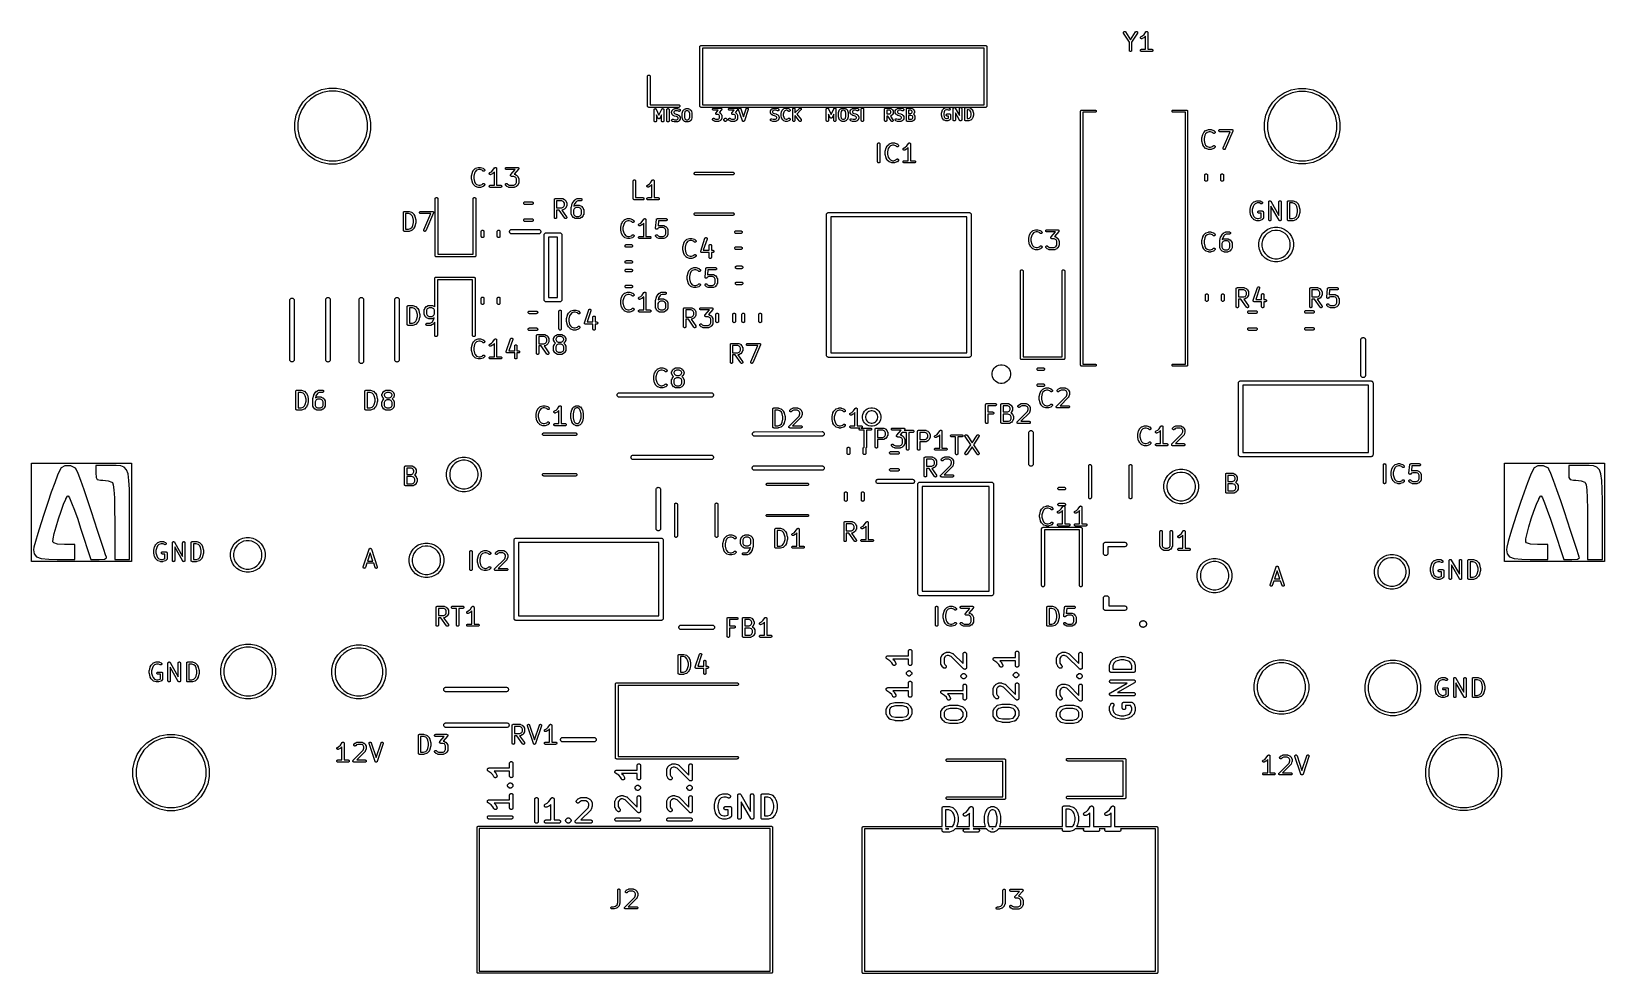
# Model space of a CAD drawing. Extents: x 160.5 to 231.1, y -123.8 to -81.5.
import ezdxf

# ---------------------------------------------------------------- set-up
doc = ezdxf.new("R2010")
doc.units = 0
doc.layers.add('BLACK', color=7, linetype='CONTINUOUS')

msp = doc.modelspace()

# ---------------------------------------------------------------- linework, layer by layer
at = {"layer": 'BLACK', "linetype": 'CONTINUOUS'}
for p, q in [((209.502, -81.5602), (209.504, -81.5505)), ((209.503, -81.57), (209.502, -81.5602)), ((209.506, -81.5794), (209.503, -81.57)), ((209.504, -81.5505), (209.507, -81.5413)), ((209.51, -81.5882), (209.506, -81.5794)), ((209.507, -81.5413), (209.512, -81.5328)), ((209.51, -81.5887), (209.51, -81.5882)), ((209.769, -81.9955), (209.51, -81.5887)), ((209.512, -81.5328), (209.518, -81.5255)), ((209.518, -81.5255), (209.526, -81.5195)), ((209.526, -81.5195), (209.535, -81.5152)), ((209.535, -81.5152), (209.544, -81.5126)), ((209.544, -81.5126), (209.554, -81.5119)), ((209.554, -81.5119), (209.563, -81.5131)), ((209.563, -81.5131), (209.573, -81.5162)), ((209.573, -81.5162), (209.581, -81.521)), ((209.581, -81.521), (209.589, -81.5274)), ((209.589, -81.5274), (209.595, -81.5351)), ((209.595, -81.5351), (209.819, -81.8878)), ((209.819, -81.8878), (210.044, -81.5351)), ((210.128, -81.5887), (209.869, -81.9955)), ((210.044, -81.5345), (210.05, -81.5269)), ((210.044, -81.5351), (210.044, -81.5345)), ((210.05, -81.5269), (210.058, -81.5206)), ((210.058, -81.5206), (210.066, -81.5159)), ((210.066, -81.5159), (210.075, -81.513)), ((210.075, -81.513), (210.085, -81.5119)), ((210.085, -81.5119), (210.095, -81.5127)), ((210.095, -81.5127), (210.104, -81.5154)), ((210.104, -81.5154), (210.113, -81.5199)), ((210.113, -81.5199), (210.12, -81.526)), ((210.12, -81.526), (210.127, -81.5334)), ((210.127, -81.5334), (210.132, -81.5419)), ((210.132, -81.58), (210.128, -81.5887)), ((210.132, -81.5419), (210.135, -81.5512)), ((210.135, -81.5706), (210.132, -81.58)), ((210.135, -81.5512), (210.136, -81.5609)), ((210.136, -81.5609), (210.135, -81.5706)), ((210.264, -81.7938), (210.265, -81.784)), ((210.266, -81.8034), (210.264, -81.7938)), ((210.265, -81.784), (210.267, -81.7745)), ((210.269, -81.8125), (210.266, -81.8034)), ((210.267, -81.7745), (210.271, -81.7656)), ((210.275, -81.8208), (210.269, -81.8125)), ((210.271, -81.7656), (210.277, -81.7577)), ((210.281, -81.828), (210.275, -81.8208)), ((210.277, -81.7577), (210.284, -81.751)), ((210.289, -81.8337), (210.281, -81.828)), ((210.284, -81.751), (210.292, -81.7458)), ((210.298, -81.8377), (210.289, -81.8337)), ((210.292, -81.7458), (210.361, -81.7113)), ((210.307, -81.84), (210.298, -81.8377)), ((210.317, -81.8404), (210.307, -81.84)), ((210.327, -81.8389), (210.317, -81.8404)), ((210.336, -81.8355), (210.327, -81.8389)), ((210.337, -81.8352), (210.336, -81.8355)), ((210.413, -81.7971), (210.337, -81.8352)), ((210.361, -81.7113), (210.428, -81.6443)), ((210.415, -81.7956), (210.413, -81.7971)), ((210.418, -81.7943), (210.415, -81.7956)), ((210.419, -81.793), (210.418, -81.7943)), ((210.421, -81.7919), (210.419, -81.793)), ((210.423, -81.79), (210.421, -81.7919)), ((210.425, -81.7882), (210.423, -81.79)), ((210.426, -81.7877), (210.425, -81.7882)), ((210.493, -81.7207), (210.426, -81.7877)), ((210.428, -81.6443), (210.501, -81.5342)), ((210.493, -82.3119), (210.493, -81.7207)), ((210.501, -81.5342), (210.502, -81.5337)), ((210.502, -81.5336), (210.505, -81.5301)), ((210.502, -81.5337), (210.502, -81.5336)), ((210.502, -81.5336), (210.502, -81.5336)), ((210.502, -81.5337), (210.502, -81.5337)), ((210.505, -81.5301), (210.508, -81.5262)), ((210.508, -81.5261), (210.512, -81.5232)), ((210.508, -81.5262), (210.508, -81.5261)), ((210.508, -81.5262), (210.508, -81.5262)), ((210.512, -81.5232), (210.515, -81.5201)), ((210.515, -81.5201), (210.516, -81.52)), ((210.516, -81.52), (210.52, -81.5176)), ((210.516, -81.52), (210.516, -81.52)), ((210.52, -81.5176), (210.524, -81.5155)), ((210.524, -81.5155), (210.529, -81.5141)), ((210.524, -81.5155), (210.524, -81.5155)), ((210.524, -81.5155), (210.524, -81.5155)), ((210.529, -81.5141), (210.533, -81.5128)), ((210.533, -81.5128), (210.534, -81.5128)), ((210.534, -81.5128), (210.538, -81.5123)), ((210.534, -81.5128), (210.534, -81.5128)), ((210.538, -81.5123), (210.543, -81.5119)), ((210.543, -81.5119), (210.543, -81.5119)), ((210.543, -81.5119), (210.548, -81.5124)), ((210.543, -81.5119), (210.543, -81.5119)), ((210.548, -81.5124), (210.553, -81.5129)), ((210.553, -81.5129), (210.553, -81.5129)), ((210.553, -81.5129), (210.553, -81.5129)), ((210.553, -81.5129), (210.557, -81.5143)), ((210.557, -81.5143), (210.562, -81.5158)), ((210.562, -81.5158), (210.562, -81.5158)), ((210.562, -81.5158), (210.562, -81.5158)), ((210.562, -81.5158), (210.566, -81.518)), ((210.566, -81.518), (210.571, -81.5205)), ((210.571, -81.5205), (210.571, -81.5205)), ((210.571, -81.5205), (210.571, -81.5205)), ((210.571, -81.5205), (210.575, -81.5235)), ((210.575, -81.5235), (210.578, -81.5267)), ((210.578, -81.5267), (210.578, -81.5267)), ((210.578, -81.5267), (210.578, -81.5267)), ((210.578, -81.5267), (210.581, -81.5304)), ((210.581, -81.5304), (210.585, -81.5342)), ((210.585, -81.5342), (210.585, -81.5343)), ((210.585, -81.5343), (210.585, -81.5343)), ((210.585, -81.5343), (210.587, -81.5389)), ((210.587, -81.5389), (210.589, -81.5429)), ((210.589, -81.5429), (210.589, -81.5429)), ((210.589, -81.5429), (210.589, -81.5429)), ((210.589, -81.5429), (210.591, -81.5481)), ((210.591, -81.5481), (210.592, -81.5522)), ((210.592, -81.5522), (210.592, -81.5522)), ((210.592, -81.5522), (210.592, -81.5523)), ((210.592, -81.5523), (210.592, -81.5574)), ((210.592, -81.5574), (210.593, -81.5619)), ((210.593, -81.5619), (210.593, -82.3119)), ((190.49, -82.2), (190.491, -82.1882)), ((190.49, -82.203), (190.49, -82.2)), ((190.49, -84.8571), (190.49, -82.203)), ((190.491, -82.1882), (190.494, -82.1769)), ((190.494, -82.1769), (190.5, -82.1665)), ((190.5, -82.1665), (190.507, -82.1574)), ((190.507, -82.1574), (190.517, -82.1499)), ((190.517, -82.1499), (190.527, -82.1443)), ((190.527, -82.1443), (190.538, -82.1409)), ((190.538, -82.1409), (190.547, -82.14)), ((190.547, -82.14), (190.55, -82.1397)), ((190.547, -82.14), (190.547, -82.14)), ((190.55, -82.1397), (190.553, -82.14)), ((190.553, -82.14), (203.307, -82.14)), ((190.61, -82.26), (190.61, -84.8)), ((203.25, -82.26), (190.61, -82.26)), ((203.25, -84.8), (203.25, -82.26)), ((203.307, -82.14), (203.31, -82.1397)), ((203.31, -82.1397), (203.313, -82.14)), ((203.313, -82.14), (203.322, -82.1409)), ((203.322, -82.1409), (203.333, -82.1443)), ((203.333, -82.1443), (203.343, -82.1499)), ((203.343, -82.1499), (203.353, -82.1574)), ((203.353, -82.1574), (203.36, -82.1665)), ((203.36, -82.1665), (203.366, -82.1769)), ((203.366, -82.1769), (203.369, -82.1882)), ((203.369, -82.1882), (203.37, -82.2)), ((203.37, -82.2), (203.37, -82.2029)), ((203.37, -82.2029), (203.37, -84.8571)), ((209.769, -82.3619), (209.769, -81.9955)), ((209.77, -82.3716), (209.769, -82.3619)), ((209.773, -82.381), (209.77, -82.3716)), ((209.777, -82.3896), (209.773, -82.381)), ((209.784, -82.3971), (209.777, -82.3896)), ((209.791, -82.4034), (209.784, -82.3971)), ((209.8, -82.408), (209.791, -82.4034)), ((209.809, -82.4109), (209.8, -82.408)), ((209.819, -82.4119), (209.809, -82.4109)), ((209.828, -82.411), (209.819, -82.4119)), ((209.838, -82.4083), (209.828, -82.411)), ((209.846, -82.4037), (209.838, -82.4083)), ((209.854, -82.3976), (209.846, -82.4037)), ((209.86, -82.3902), (209.854, -82.3976)), ((209.865, -82.3816), (209.86, -82.3902)), ((209.868, -82.3723), (209.865, -82.3816)), ((209.869, -82.3626), (209.868, -82.3723)), ((209.869, -81.9955), (209.869, -82.3619)), ((209.869, -82.3619), (209.869, -82.3626)), ((210.264, -82.3616), (210.265, -82.3518)), ((210.265, -82.3713), (210.264, -82.3616)), ((210.265, -82.3518), (210.268, -82.3425)), ((210.268, -82.3806), (210.265, -82.3713)), ((210.268, -82.3425), (210.273, -82.3339)), ((210.272, -82.3893), (210.268, -82.3806)), ((210.279, -82.3969), (210.272, -82.3893)), ((210.273, -82.3339), (210.279, -82.3264)), ((210.279, -82.3264), (210.287, -82.3203)), ((210.286, -82.4032), (210.279, -82.3969)), ((210.295, -82.4079), (210.286, -82.4032)), ((210.287, -82.3203), (210.295, -82.3157)), ((210.295, -82.3157), (210.305, -82.3129)), ((210.304, -82.4108), (210.295, -82.4079)), ((210.314, -82.4119), (210.304, -82.4108)), ((210.305, -82.3129), (210.314, -82.3119)), ((210.314, -82.3119), (210.493, -82.3119)), ((210.771, -82.4119), (210.314, -82.4119)), ((210.314, -82.4119), (210.314, -82.4119)), ((210.593, -82.3119), (210.771, -82.3119)), ((210.771, -82.3119), (210.772, -82.3119)), ((210.781, -82.411), (210.771, -82.4119)), ((210.772, -82.3119), (210.782, -82.313)), ((210.79, -82.4081), (210.781, -82.411)), ((210.782, -82.313), (210.791, -82.3159)), ((210.799, -82.4035), (210.79, -82.4081)), ((210.791, -82.3159), (210.8, -82.3206)), ((210.807, -82.3974), (210.799, -82.4035)), ((210.8, -82.3206), (210.807, -82.3269)), ((210.807, -82.3269), (210.813, -82.3345)), ((210.813, -82.3899), (210.807, -82.3974)), ((210.813, -82.3345), (210.818, -82.3432)), ((210.818, -82.3813), (210.813, -82.3899)), ((210.818, -82.3432), (210.821, -82.3525)), ((210.82, -82.372), (210.818, -82.3813)), ((210.821, -82.3623), (210.82, -82.372)), ((210.821, -82.3525), (210.821, -82.3623)), ((188.144, -83.5271), (188.145, -83.5182)), ((188.144, -84.8571), (188.144, -83.5271)), ((188.145, -83.5182), (188.148, -83.5069)), ((188.148, -83.5069), (188.154, -83.4965)), ((188.154, -83.4965), (188.161, -83.4874)), ((188.161, -83.4874), (188.171, -83.4799)), ((188.171, -83.4799), (188.181, -83.4743)), ((188.181, -83.4743), (188.192, -83.4709)), ((188.192, -83.4709), (188.204, -83.4697)), ((188.204, -83.4697), (188.216, -83.4709)), ((188.216, -83.4709), (188.227, -83.4743)), ((188.227, -83.4743), (188.237, -83.4799)), ((188.237, -83.4799), (188.247, -83.4874)), ((188.247, -83.4874), (188.254, -83.4965)), ((188.254, -83.4965), (188.26, -83.5069)), ((188.26, -83.5069), (188.263, -83.5182)), ((188.263, -83.5182), (188.264, -83.5271)), ((188.264, -83.5271), (188.264, -84.8)), ((172.501, -84.9537), (172.688, -84.6749)), ((172.688, -84.6749), (172.925, -84.4378)), ((173.014, -84.546), (172.796, -84.7637)), ((172.925, -84.4378), (173.204, -84.2515)), ((173.27, -84.375), (173.014, -84.546)), ((173.204, -84.2515), (173.513, -84.1232)), ((173.554, -84.2571), (173.27, -84.375)), ((173.513, -84.1232), (173.842, -84.0577)), ((173.856, -84.1971), (173.554, -84.2571)), ((173.842, -84.0577), (174.178, -84.0577)), ((174.164, -84.1971), (173.856, -84.1971)), ((174.466, -84.2571), (174.164, -84.1971)), ((174.178, -84.0577), (174.507, -84.1232)), ((174.75, -84.375), (174.466, -84.2571)), ((174.507, -84.1232), (174.816, -84.2515)), ((175.006, -84.546), (174.75, -84.375)), ((174.816, -84.2515), (175.095, -84.4378)), ((175.224, -84.7637), (175.006, -84.546)), ((175.095, -84.4378), (175.332, -84.6749)), ((175.332, -84.6749), (175.519, -84.9537)), ((216.021, -84.9586), (216.206, -84.6815)), ((216.206, -84.6815), (216.442, -84.4459)), ((216.53, -84.5541), (216.314, -84.7703)), ((216.442, -84.4459), (216.719, -84.2607)), ((216.785, -84.3842), (216.53, -84.5541)), ((216.719, -84.2607), (217.027, -84.1332)), ((217.067, -84.2671), (216.785, -84.3842)), ((217.027, -84.1332), (217.353, -84.0682)), ((217.367, -84.2075), (217.067, -84.2671)), ((217.353, -84.0682), (217.687, -84.0682)), ((217.673, -84.2075), (217.367, -84.2075)), ((217.973, -84.2671), (217.673, -84.2075)), ((217.687, -84.0682), (218.013, -84.1332)), ((218.255, -84.3842), (217.973, -84.2671)), ((218.013, -84.1332), (218.321, -84.2607)), ((218.51, -84.5541), (218.255, -84.3842)), ((218.321, -84.2607), (218.598, -84.4459)), ((218.726, -84.7703), (218.51, -84.5541)), ((218.598, -84.4459), (218.834, -84.6815)), ((218.834, -84.6815), (219.019, -84.9586)), ((172.308, -85.5923), (172.373, -85.2635)), ((172.373, -85.2635), (172.501, -84.9537)), ((172.507, -85.3041), (172.447, -85.6061)), ((172.625, -85.0197), (172.507, -85.3041)), ((172.796, -84.7637), (172.625, -85.0197)), ((175.395, -85.0197), (175.224, -84.7637)), ((175.513, -85.3041), (175.395, -85.0197)), ((175.573, -85.6061), (175.513, -85.3041)), ((175.519, -84.9537), (175.647, -85.2635)), ((175.647, -85.2635), (175.712, -85.5923)), ((188.144, -84.86), (188.144, -84.8571)), ((188.145, -84.8718), (188.144, -84.86)), ((188.148, -84.8831), (188.145, -84.8718)), ((188.154, -84.8935), (188.148, -84.8831)), ((188.161, -84.9026), (188.154, -84.8935)), ((188.171, -84.9101), (188.161, -84.9026)), ((188.181, -84.9157), (188.171, -84.9101)), ((188.192, -84.9191), (188.181, -84.9157)), ((188.204, -84.9203), (188.192, -84.9191)), ((188.207, -84.92), (188.204, -84.9203)), ((189.537, -84.92), (188.207, -84.92)), ((188.264, -84.8), (189.537, -84.8)), ((188.439, -85.0255), (188.44, -85.0218)), ((188.439, -85.0262), (188.439, -85.0255)), ((188.439, -85.5262), (188.439, -85.0262)), ((188.44, -85.0158), (188.442, -85.0122)), ((188.44, -85.0169), (188.44, -85.0158)), ((188.44, -85.018), (188.44, -85.0169)), ((188.44, -85.0218), (188.44, -85.018)), ((188.442, -85.0086), (188.443, -85.0076)), ((188.442, -85.0122), (188.442, -85.0086)), ((188.443, -85.0065), (188.445, -85.0032)), ((188.443, -85.0076), (188.443, -85.0065)), ((188.445, -85.0032), (188.447, -84.9999)), ((188.447, -84.9989), (188.448, -84.9979)), ((188.447, -84.9999), (188.447, -84.9989)), ((188.448, -84.9979), (188.45, -84.9951)), ((188.45, -84.9951), (188.453, -84.9921)), ((188.453, -84.9921), (188.454, -84.9913)), ((188.454, -84.9905), (188.457, -84.9881)), ((188.454, -84.9913), (188.454, -84.9905)), ((188.457, -84.9881), (188.46, -84.9856)), ((188.46, -84.9856), (188.461, -84.9851)), ((188.461, -84.9851), (188.462, -84.9844)), ((188.462, -84.9844), (188.465, -84.9826)), ((188.465, -84.9826), (188.468, -84.9807)), ((188.468, -84.9807), (188.47, -84.9804)), ((188.47, -84.9804), (188.471, -84.9798)), ((188.471, -84.9798), (188.474, -84.9788)), ((188.474, -84.9788), (188.478, -84.9776)), ((188.478, -84.9776), (188.479, -84.9774)), ((188.479, -84.9774), (188.48, -84.9771)), ((188.48, -84.9771), (188.484, -84.9767)), ((188.484, -84.9767), (188.487, -84.9762)), ((188.487, -84.9762), (188.488, -84.9763)), ((188.488, -84.9763), (188.49, -84.9762)), ((188.49, -84.9762), (188.493, -84.9766)), ((188.493, -84.9766), (188.497, -84.9768)), ((188.497, -84.9768), (188.498, -84.9771)), ((188.498, -84.9771), (188.499, -84.9772)), ((188.499, -84.9772), (188.503, -84.9783)), ((188.503, -84.9783), (188.507, -84.9793)), ((188.507, -84.9793), (188.508, -84.9798)), ((188.508, -84.9798), (188.509, -84.9801)), ((188.509, -84.9801), (188.512, -84.9819)), ((188.512, -84.9819), (188.515, -84.9835)), ((188.515, -84.9835), (188.516, -84.9842)), ((188.516, -84.9842), (188.517, -84.9847)), ((188.517, -84.9847), (188.52, -84.9871)), ((188.52, -84.9871), (188.523, -84.9894)), ((188.523, -84.9894), (188.524, -84.9902)), ((188.524, -84.9902), (188.525, -84.991)), ((188.525, -84.991), (188.527, -84.9939)), ((188.527, -84.9939), (188.53, -84.9966)), ((188.53, -84.9966), (188.53, -84.9976)), ((188.53, -84.9976), (188.531, -84.9985)), ((188.531, -84.9985), (188.533, -85.0018)), ((188.533, -85.0018), (188.535, -85.005)), ((188.535, -85.005), (188.656, -85.2651)), ((188.611, -85.4045), (188.539, -85.2516)), ((188.539, -85.2516), (188.539, -85.5262)), ((188.612, -85.4067), (188.611, -85.4045)), ((188.613, -85.4091), (188.612, -85.4067)), ((188.614, -85.4109), (188.613, -85.4091)), ((188.616, -85.4129), (188.614, -85.4109)), ((188.617, -85.4148), (188.616, -85.4129)), ((188.619, -85.4169), (188.617, -85.4148)), ((188.621, -85.4184), (188.619, -85.4169)), ((188.622, -85.4201), (188.621, -85.4184)), ((188.624, -85.4217), (188.622, -85.4201)), ((188.626, -85.4235), (188.624, -85.4217)), ((188.656, -85.2651), (188.777, -85.005)), ((188.687, -85.4222), (188.685, -85.4239)), ((188.689, -85.4206), (188.687, -85.4222)), ((188.691, -85.4189), (188.689, -85.4206)), ((188.693, -85.4174), (188.691, -85.4189)), ((188.694, -85.4154), (188.693, -85.4174)), ((188.696, -85.4134), (188.694, -85.4154)), ((188.697, -85.4115), (188.696, -85.4134)), ((188.698, -85.4097), (188.697, -85.4115)), ((188.7, -85.4073), (188.698, -85.4097)), ((188.701, -85.4051), (188.7, -85.4073)), ((188.773, -85.2516), (188.701, -85.4045)), ((188.701, -85.4045), (188.701, -85.4051)), ((188.773, -85.5262), (188.773, -85.2516)), ((188.777, -85.005), (188.778, -85.0044)), ((188.778, -85.0044), (188.78, -85.0012)), ((188.78, -85.0012), (188.781, -84.9979)), ((188.781, -84.9979), (188.782, -84.9971)), ((188.782, -84.9971), (188.783, -84.9961)), ((188.783, -84.9961), (188.785, -84.9933)), ((188.785, -84.9933), (188.788, -84.9905)), ((188.788, -84.9905), (188.789, -84.9898)), ((188.789, -84.9889), (188.792, -84.9867)), ((188.789, -84.9898), (188.789, -84.9889)), ((188.792, -84.9867), (188.795, -84.9844)), ((188.795, -84.9844), (188.796, -84.9838)), ((188.796, -84.9838), (188.797, -84.9831)), ((188.797, -84.9831), (188.801, -84.9816)), ((188.801, -84.9816), (188.804, -84.9798)), ((188.804, -84.9798), (188.805, -84.9795)), ((188.805, -84.9795), (188.806, -84.979)), ((188.806, -84.979), (188.81, -84.9781)), ((188.81, -84.9781), (188.813, -84.9771)), ((188.813, -84.9771), (188.814, -84.977)), ((188.814, -84.977), (188.816, -84.9767)), ((188.816, -84.9767), (188.819, -84.9765)), ((188.819, -84.9765), (188.823, -84.9762)), ((188.823, -84.9762), (188.824, -84.9763)), ((188.824, -84.9763), (188.825, -84.9763)), ((188.825, -84.9763), (188.829, -84.9768)), ((188.829, -84.9768), (188.833, -84.9772)), ((188.833, -84.9772), (188.834, -84.9776)), ((188.834, -84.9776), (188.835, -84.9777)), ((188.835, -84.9777), (188.838, -84.979)), ((188.838, -84.979), (188.842, -84.9801)), ((188.842, -84.9801), (188.843, -84.9806)), ((188.843, -84.9806), (188.844, -84.981)), ((188.844, -84.981), (188.847, -84.983)), ((188.847, -84.983), (188.851, -84.9847)), ((188.851, -84.9847), (188.851, -84.9855)), ((188.851, -84.9855), (188.852, -84.9861)), ((188.852, -84.9861), (188.855, -84.9886)), ((188.855, -84.9886), (188.858, -84.991)), ((188.858, -84.991), (188.859, -84.9918)), ((188.859, -84.9918), (188.86, -84.9926)), ((188.86, -84.9926), (188.862, -84.9956)), ((188.862, -84.9956), (188.864, -84.9985)), ((188.864, -84.9985), (188.865, -84.9995)), ((188.865, -84.9995), (188.865, -85.0005)), ((188.865, -85.0005), (188.867, -85.0038)), ((188.867, -85.0038), (188.869, -85.0071)), ((188.869, -85.0071), (188.869, -85.0082)), ((188.869, -85.0082), (188.87, -85.0093)), ((188.87, -85.0093), (188.871, -85.0129)), ((188.871, -85.0129), (188.872, -85.0165)), ((188.872, -85.0165), (188.872, -85.0176)), ((188.872, -85.0176), (188.872, -85.0187)), ((188.872, -85.0187), (188.872, -85.0225)), ((188.872, -85.0225), (188.873, -85.0262)), ((188.873, -85.0262), (188.873, -85.5262)), ((189.011, -85.0255), (189.012, -85.0158)), ((189.011, -85.0262), (189.011, -85.0255)), ((189.011, -85.5262), (189.011, -85.0262)), ((189.012, -85.0158), (189.015, -85.0065)), ((189.015, -85.0065), (189.019, -84.9979)), ((189.019, -84.9979), (189.026, -84.9905)), ((189.026, -84.9905), (189.033, -84.9844)), ((189.033, -84.9844), (189.042, -84.9798)), ((189.042, -84.9798), (189.051, -84.9771)), ((189.051, -84.9771), (189.061, -84.9762)), ((189.061, -84.9762), (189.071, -84.9772)), ((189.071, -84.9772), (189.08, -84.9801)), ((189.08, -84.9801), (189.089, -84.9847)), ((189.089, -84.9847), (189.096, -84.991)), ((189.096, -84.991), (189.102, -84.9985)), ((189.102, -84.9985), (189.107, -85.0071)), ((189.107, -85.0071), (189.11, -85.0165)), ((189.11, -85.0165), (189.111, -85.0262)), ((189.111, -85.0262), (189.111, -85.5262)), ((189.225, -85.1178), (189.226, -85.1144)), ((189.225, -85.1193), (189.225, -85.1178)), ((189.225, -85.1207), (189.225, -85.1193)), ((189.225, -85.1214), (189.225, -85.1207)), ((189.225, -85.169), (189.225, -85.1214)), ((189.225, -85.1705), (189.225, -85.169)), ((189.225, -85.172), (189.225, -85.1705)), ((189.226, -85.1754), (189.225, -85.172)), ((189.226, -85.111), (189.227, -85.1096)), ((189.226, -85.1144), (189.226, -85.111)), ((189.226, -85.1788), (189.226, -85.1754)), ((189.226, -85.1802), (189.226, -85.1788)), ((189.227, -85.1816), (189.226, -85.1802)), ((189.227, -85.1082), (189.228, -85.105)), ((189.227, -85.1096), (189.227, -85.1082)), ((189.228, -85.1848), (189.227, -85.1816)), ((189.228, -85.105), (189.229, -85.1017)), ((189.229, -85.1881), (189.228, -85.1848)), ((189.229, -85.1017), (189.23, -85.1004)), ((189.229, -85.1894), (189.229, -85.1881)), ((189.23, -85.1908), (189.229, -85.1894)), ((189.23, -85.0991), (189.254, -85.0514)), ((189.23, -85.1004), (189.23, -85.0991)), ((189.23, -85.1914), (189.23, -85.1908)), ((189.254, -85.239), (189.23, -85.1914)), ((189.254, -85.0508), (189.256, -85.0485)), ((189.254, -85.0514), (189.254, -85.0508)), ((189.256, -85.2414), (189.254, -85.239)), ((189.256, -85.0485), (189.257, -85.046)), ((189.257, -85.2439), (189.256, -85.2414)), ((189.257, -85.046), (189.259, -85.0444)), ((189.258, -85.2455), (189.257, -85.2439)), ((189.259, -85.2473), (189.258, -85.2455)), ((189.259, -85.0444), (189.26, -85.0426)), ((189.261, -85.2493), (189.259, -85.2473)), ((189.26, -85.0426), (189.262, -85.0406)), ((189.263, -85.2515), (189.261, -85.2493)), ((189.262, -85.0406), (189.263, -85.0385)), ((189.263, -85.0385), (189.287, -85.0146)), ((189.263, -85.252), (189.263, -85.2515)), ((189.287, -85.2758), (189.263, -85.252)), ((189.287, -85.0146), (189.288, -85.0142)), ((189.289, -85.2776), (189.287, -85.2758)), ((189.288, -85.0142), (189.29, -85.0124)), ((189.291, -85.2796), (189.289, -85.2776)), ((189.29, -85.0124), (189.292, -85.0105)), ((189.293, -85.2807), (189.291, -85.2796)), ((189.292, -85.0105), (189.294, -85.0094)), ((189.295, -85.282), (189.293, -85.2807)), ((189.294, -85.0094), (189.295, -85.0081)), ((189.295, -85.0081), (189.298, -85.0068)), ((189.297, -85.2834), (189.295, -85.282)), ((189.3, -85.2849), (189.297, -85.2834)), ((189.298, -85.0068), (189.3, -85.0053)), ((189.3, -85.0053), (189.348, -84.9815)), ((189.3, -85.2852), (189.3, -85.2849)), ((189.348, -85.309), (189.3, -85.2852)), ((189.34, -85.1034), (189.325, -85.1332)), ((189.325, -85.1332), (189.325, -85.1572)), ((189.325, -85.1572), (189.34, -85.187)), ((189.352, -85.0911), (189.34, -85.1034)), ((189.34, -85.187), (189.352, -85.1994)), ((189.348, -84.9815), (189.349, -84.9812)), ((189.348, -85.3091), (189.348, -85.309)), ((189.348, -85.3092), (189.348, -85.3091)), ((189.353, -85.3108), (189.348, -85.3092)), ((189.349, -84.9812), (189.35, -84.9807)), ((189.35, -84.9807), (189.351, -84.98)), ((189.351, -84.98), (189.354, -84.979)), ((189.382, -85.0762), (189.352, -85.0911)), ((189.352, -85.1994), (189.388, -85.2171)), ((189.357, -85.3125), (189.353, -85.3108)), ((189.354, -84.979), (189.358, -84.9778)), ((189.357, -85.3126), (189.357, -85.3125)), ((189.357, -85.3125), (189.357, -85.3125)), ((189.358, -85.3128), (189.357, -85.3126)), ((189.358, -84.9778), (189.359, -84.9776)), ((189.448, -85.3353), (189.358, -85.3128)), ((189.359, -84.9776), (189.361, -84.9771)), ((189.361, -84.9771), (189.364, -84.9768)), ((189.364, -84.9768), (189.367, -84.9763)), ((189.367, -84.9763), (189.369, -84.9763)), ((189.369, -84.9763), (189.37, -84.9762)), ((189.37, -84.9762), (189.489, -84.9762)), ((189.481, -85.0762), (189.382, -85.0762)), ((189.388, -85.2171), (189.478, -85.2396)), ((189.483, -85.353), (189.448, -85.3353)), ((189.478, -85.2396), (189.478, -85.2398)), ((189.478, -85.2398), (189.478, -85.2398)), ((189.478, -85.2398), (189.479, -85.2399)), ((189.479, -85.2399), (189.483, -85.2416)), ((189.545, -85.0974), (189.481, -85.0762)), ((189.483, -85.2416), (189.487, -85.2432)), ((189.496, -85.3653), (189.483, -85.353)), ((189.487, -85.2432), (189.488, -85.2433)), ((189.488, -85.2433), (189.488, -85.2434)), ((189.488, -85.2434), (189.535, -85.2672)), ((189.489, -84.9762), (189.49, -84.9762)), ((189.49, -84.9762), (189.493, -84.9765)), ((189.493, -84.9765), (189.496, -84.9766)), ((189.496, -84.9766), (189.498, -84.9771)), ((189.511, -85.3951), (189.496, -85.3653)), ((189.496, -85.449), (189.511, -85.4191)), ((189.498, -84.9771), (189.5, -84.9773)), ((189.5, -84.9773), (189.502, -84.9781)), ((189.502, -84.9781), (189.505, -84.9788)), ((189.505, -84.9788), (189.577, -85.0026)), ((189.511, -85.4191), (189.511, -85.3951)), ((189.535, -85.2672), (189.536, -85.2675)), ((189.536, -85.2675), (189.538, -85.269)), ((189.537, -84.8), (189.546, -84.8009)), ((189.546, -84.9191), (189.537, -84.92)), ((189.538, -85.269), (189.541, -85.2704)), ((189.541, -85.2704), (189.543, -85.2717)), ((189.543, -85.2717), (189.544, -85.2728)), ((189.544, -85.2728), (189.546, -85.2748)), ((189.554, -85.0996), (189.545, -85.0974)), ((189.546, -84.8009), (189.557, -84.8043)), ((189.557, -84.9157), (189.546, -84.9191)), ((189.546, -85.2748), (189.548, -85.2765)), ((189.548, -85.2765), (189.572, -85.3004)), ((189.564, -85.0999), (189.554, -85.0996)), ((189.557, -84.8043), (189.567, -84.8099)), ((189.567, -84.9101), (189.557, -84.9157)), ((189.574, -85.0983), (189.564, -85.0999)), ((189.567, -84.8099), (189.577, -84.8174)), ((189.577, -84.9026), (189.567, -84.9101)), ((189.572, -85.3004), (189.573, -85.3009)), ((189.573, -85.3009), (189.574, -85.303)), ((189.583, -85.0948), (189.574, -85.0983)), ((189.574, -85.303), (189.576, -85.3051)), ((189.576, -85.3051), (189.578, -85.3069)), ((189.577, -84.8174), (189.584, -84.8265)), ((189.584, -84.8935), (189.577, -84.9026)), ((189.577, -85.0026), (189.577, -85.0028)), ((189.577, -85.0028), (189.586, -85.0069)), ((189.578, -85.3069), (189.579, -85.3085)), ((189.579, -85.3085), (189.58, -85.311)), ((189.58, -85.311), (189.582, -85.3134)), ((189.582, -85.3134), (189.605, -85.361)), ((189.591, -85.0896), (189.583, -85.0948)), ((189.584, -84.8265), (189.59, -84.8369)), ((189.59, -84.8831), (189.584, -84.8935)), ((189.586, -85.0069), (189.594, -85.0126)), ((189.59, -84.8369), (189.593, -84.8482)), ((189.593, -84.8718), (189.59, -84.8831)), ((189.598, -85.083), (189.591, -85.0896)), ((189.593, -84.8482), (189.594, -84.86)), ((189.594, -84.86), (189.593, -84.8718)), ((189.594, -85.0126), (189.601, -85.0198)), ((189.604, -85.075), (189.598, -85.083)), ((189.601, -85.0198), (189.606, -85.0281)), ((189.608, -85.0661), (189.604, -85.075)), ((189.605, -85.361), (189.606, -85.3616)), ((189.606, -85.0281), (189.609, -85.0373)), ((189.606, -85.3616), (189.606, -85.363)), ((189.606, -85.363), (189.607, -85.3643)), ((189.607, -85.3643), (189.608, -85.3676)), ((189.61, -85.0566), (189.608, -85.0661)), ((189.608, -85.3676), (189.609, -85.3708)), ((189.609, -85.0373), (189.611, -85.0469)), ((189.609, -85.3708), (189.609, -85.3722)), ((189.609, -85.3722), (189.61, -85.3736)), ((189.611, -85.0469), (189.61, -85.0566)), ((189.61, -85.3736), (189.61, -85.377)), ((189.61, -85.377), (189.611, -85.3804)), ((189.611, -85.3804), (189.611, -85.3819)), ((189.611, -85.3819), (189.611, -85.3833)), ((189.611, -85.3833), (189.611, -85.431)), ((189.701, -85.1904), (189.702, -85.1864)), ((189.701, -85.1913), (189.701, -85.1904)), ((189.701, -85.1922), (189.701, -85.1913)), ((189.701, -85.1929), (189.701, -85.1922)), ((189.701, -85.3595), (189.701, -85.1929)), ((189.701, -85.3604), (189.701, -85.3595)), ((189.701, -85.3613), (189.701, -85.3604)), ((189.702, -85.3653), (189.701, -85.3613)), ((189.702, -85.1825), (189.703, -85.1816)), ((189.702, -85.1864), (189.702, -85.1825)), ((189.702, -85.3692), (189.702, -85.3653)), ((189.702, -85.3701), (189.702, -85.3692)), ((189.703, -85.371), (189.702, -85.3701)), ((189.703, -85.1807), (189.726, -85.0855)), ((189.703, -85.1816), (189.703, -85.1807)), ((189.703, -85.3717), (189.703, -85.371)), ((189.726, -85.4669), (189.703, -85.3717)), ((189.726, -85.0855), (189.727, -85.0848)), ((189.727, -85.0848), (189.728, -85.0817)), ((189.728, -85.0817), (189.729, -85.0784)), ((189.729, -85.0784), (189.73, -85.0771)), ((189.73, -85.0757), (189.732, -85.0728)), ((189.73, -85.0771), (189.73, -85.0757)), ((189.732, -85.0728), (189.733, -85.0698)), ((189.733, -85.0698), (189.734, -85.0686)), ((189.734, -85.0686), (189.735, -85.0674)), ((189.735, -85.0674), (189.737, -85.0649)), ((189.737, -85.0649), (189.74, -85.0623)), ((189.74, -85.0623), (189.787, -85.0146)), ((189.787, -85.0146), (189.788, -85.0142)), ((189.788, -85.0142), (189.79, -85.0124)), ((189.79, -85.0124), (189.792, -85.0105)), ((189.792, -85.0105), (189.794, -85.0094)), ((189.794, -85.0094), (189.795, -85.0081)), ((189.795, -85.0081), (189.798, -85.0068)), ((189.798, -85.0068), (189.8, -85.0053)), ((189.8, -85.0053), (189.848, -84.9815)), ((189.82, -85.1232), (189.801, -85.199)), ((189.801, -85.199), (189.801, -85.3534)), ((189.801, -85.3534), (189.82, -85.4292)), ((189.852, -85.0911), (189.82, -85.1232)), ((189.848, -84.9815), (189.849, -84.9812)), ((189.849, -84.9812), (189.85, -84.9807)), ((189.85, -84.9807), (189.851, -84.98)), ((189.851, -84.98), (189.854, -84.979)), ((189.882, -85.0762), (189.852, -85.0911)), ((189.854, -84.979), (189.858, -84.9778)), ((189.858, -84.9778), (189.859, -84.9776)), ((189.859, -84.9776), (189.861, -84.9771)), ((189.861, -84.9771), (189.864, -84.9768)), ((189.864, -84.9768), (189.867, -84.9763)), ((189.867, -84.9763), (189.869, -84.9763)), ((189.869, -84.9763), (189.87, -84.9762)), ((189.87, -84.9762), (189.965, -84.9762)), ((189.954, -85.0762), (189.882, -85.0762)), ((189.983, -85.0911), (189.954, -85.0762)), ((189.965, -84.9762), (189.966, -84.9762)), ((189.966, -84.9762), (189.968, -84.9764)), ((189.968, -84.9764), (189.969, -84.9763)), ((189.969, -84.9763), (189.972, -84.9769)), ((189.972, -84.9769), (189.976, -84.9773)), ((189.976, -84.9773), (189.977, -84.9777)), ((189.977, -84.9777), (189.979, -84.978)), ((189.979, -84.978), (189.982, -84.9792)), ((189.982, -84.9792), (189.985, -84.9802)), ((190.016, -85.1232), (189.983, -85.0911)), ((189.985, -84.9802), (189.986, -84.9809)), ((189.986, -84.9809), (189.988, -84.9815)), ((189.988, -84.9815), (190.035, -85.0053)), ((190.035, -85.199), (190.016, -85.1232)), ((190.016, -85.4292), (190.035, -85.3534)), ((190.035, -85.0053), (190.036, -85.0056)), ((190.035, -85.3534), (190.035, -85.199)), ((190.036, -85.0056), (190.038, -85.0071)), ((190.038, -85.0071), (190.041, -85.0084)), ((190.041, -85.0084), (190.043, -85.0098)), ((190.043, -85.0098), (190.044, -85.0109)), ((190.044, -85.0109), (190.046, -85.0129)), ((190.046, -85.0129), (190.048, -85.0146)), ((190.048, -85.0146), (190.096, -85.0623)), ((190.096, -85.0623), (190.097, -85.0628)), ((190.097, -85.0628), (190.099, -85.0654)), ((190.099, -85.0654), (190.101, -85.0679)), ((190.101, -85.0679), (190.102, -85.0692)), ((190.102, -85.0692), (190.103, -85.0704)), ((190.103, -85.0704), (190.104, -85.0734)), ((190.104, -85.0734), (190.106, -85.0763)), ((190.106, -85.0763), (190.106, -85.0777)), ((190.106, -85.0777), (190.107, -85.079)), ((190.107, -85.079), (190.108, -85.0823)), ((190.108, -85.0823), (190.109, -85.0855)), ((190.109, -85.0855), (190.133, -85.1807)), ((190.133, -85.3717), (190.109, -85.4669)), ((190.133, -85.1807), (190.133, -85.1814)), ((190.133, -85.1814), (190.133, -85.1823)), ((190.133, -85.1823), (190.134, -85.1831)), ((190.134, -85.366), (190.133, -85.3699)), ((190.133, -85.3699), (190.133, -85.3708)), ((190.133, -85.3708), (190.133, -85.3717)), ((190.134, -85.1831), (190.134, -85.1871)), ((190.134, -85.1871), (190.134, -85.1911)), ((190.134, -85.1911), (190.134, -85.192)), ((190.134, -85.192), (190.135, -85.1929)), ((190.135, -85.3602), (190.134, -85.3611)), ((190.134, -85.3611), (190.134, -85.362)), ((190.134, -85.362), (190.134, -85.366)), ((190.135, -85.1929), (190.135, -85.3595)), ((190.135, -85.3595), (190.135, -85.3602)), ((190.49, -84.86), (190.49, -84.8571)), ((190.491, -84.8718), (190.49, -84.86)), ((190.494, -84.8831), (190.491, -84.8718)), ((190.5, -84.8935), (190.494, -84.8831)), ((190.507, -84.9026), (190.5, -84.8935)), ((190.517, -84.9101), (190.507, -84.9026)), ((190.527, -84.9157), (190.517, -84.9101)), ((190.538, -84.9191), (190.527, -84.9157)), ((190.55, -84.9203), (190.538, -84.9191)), ((190.553, -84.92), (190.55, -84.9203)), ((203.307, -84.92), (190.553, -84.92)), ((190.61, -84.8), (203.25, -84.8)), ((191.062, -85.0008), (191.063, -84.9911)), ((191.063, -85.0106), (191.062, -85.0008)), ((191.063, -84.9911), (191.066, -84.9818)), ((191.066, -85.0199), (191.063, -85.0106)), ((191.066, -84.9818), (191.07, -84.9732)), ((191.07, -85.0286), (191.066, -85.0199)), ((191.07, -84.9732), (191.077, -84.9657)), ((191.076, -85.0362), (191.07, -85.0286)), ((191.071, -85.4255), (191.077, -85.418)), ((191.084, -85.0424), (191.076, -85.0362)), ((191.077, -84.9657), (191.084, -84.9595)), ((191.077, -85.418), (191.084, -85.4118)), ((191.084, -84.9595), (191.093, -84.955)), ((191.092, -85.0471), (191.084, -85.0424)), ((191.084, -85.4118), (191.093, -85.4073)), ((191.102, -85.0501), (191.092, -85.0471)), ((191.093, -84.955), (191.102, -84.9521)), ((191.093, -85.4073), (191.102, -85.4045)), ((191.102, -84.9521), (191.112, -84.9512)), ((191.111, -85.0512), (191.102, -85.0501)), ((191.102, -85.4045), (191.112, -85.4036)), ((191.112, -85.0512), (191.111, -85.0512)), ((191.112, -84.9512), (191.421, -84.9512)), ((191.311, -85.0512), (191.112, -85.0512)), ((191.112, -85.4036), (191.122, -85.4046)), ((191.122, -85.4046), (191.131, -85.4074)), ((191.131, -85.4074), (191.14, -85.412)), ((191.14, -85.412), (191.147, -85.4182)), ((191.147, -85.4182), (191.165, -85.4363)), ((191.205, -85.1851), (191.206, -85.1834)), ((191.205, -85.1882), (191.205, -85.1851)), ((191.205, -85.1913), (191.205, -85.1882)), ((191.205, -85.1931), (191.205, -85.1913)), ((191.205, -85.1948), (191.205, -85.1931)), ((191.205, -85.1979), (191.205, -85.1948)), ((191.206, -85.201), (191.205, -85.1979)), ((191.206, -85.1816), (191.207, -85.1786)), ((191.206, -85.1834), (191.206, -85.1816)), ((191.206, -85.2027), (191.206, -85.201)), ((191.206, -85.2044), (191.206, -85.2027)), ((191.208, -85.2074), (191.206, -85.2044)), ((191.207, -85.1756), (191.208, -85.174)), ((191.207, -85.1786), (191.207, -85.1756)), ((191.208, -85.174), (191.209, -85.1723)), ((191.208, -85.2104), (191.208, -85.2074)), ((191.209, -85.2119), (191.208, -85.2104)), ((191.209, -85.1723), (191.21, -85.1695)), ((191.21, -85.2136), (191.209, -85.2119)), ((191.21, -85.1695), (191.211, -85.1667)), ((191.211, -85.2163), (191.21, -85.2136)), ((191.211, -85.1667), (191.212, -85.1653)), ((191.213, -85.219), (191.211, -85.2163)), ((191.212, -85.1653), (191.213, -85.1637)), ((191.213, -85.1637), (191.215, -85.1613)), ((191.214, -85.2204), (191.213, -85.219)), ((191.215, -85.2219), (191.214, -85.2204)), ((191.215, -85.1613), (191.217, -85.1587)), ((191.217, -85.2242), (191.215, -85.2219)), ((191.217, -85.1587), (191.311, -85.0512)), ((191.219, -85.2266), (191.217, -85.2242)), ((191.22, -85.2278), (191.219, -85.2266)), ((191.222, -85.2291), (191.22, -85.2278)), ((191.224, -85.2309), (191.222, -85.2291)), ((191.227, -85.2329), (191.224, -85.2309)), ((191.228, -85.2338), (191.227, -85.2329)), ((191.229, -85.2348), (191.228, -85.2338)), ((191.232, -85.2361), (191.229, -85.2348)), ((191.235, -85.2376), (191.232, -85.2361)), ((191.237, -85.2382), (191.235, -85.2376)), ((191.238, -85.2389), (191.237, -85.2382)), ((191.241, -85.2396), (191.238, -85.2389)), ((191.244, -85.2406), (191.241, -85.2396)), ((191.246, -85.2408), (191.244, -85.2406)), ((191.248, -85.2412), (191.246, -85.2408)), ((191.251, -85.2413), (191.248, -85.2412)), ((191.254, -85.2417), (191.251, -85.2413)), ((191.255, -85.2417), (191.254, -85.2417)), ((191.314, -85.2417), (191.255, -85.2417)), ((191.344, -85.2566), (191.314, -85.2417)), ((191.357, -85.2689), (191.344, -85.2566)), ((191.459, -85.0341), (191.357, -85.151)), ((191.357, -85.151), (191.396, -85.1708)), ((191.371, -85.2987), (191.357, -85.2689)), ((191.357, -85.424), (191.371, -85.3941)), ((191.371, -85.3941), (191.371, -85.2987)), ((191.396, -85.1708), (191.397, -85.1711)), ((191.397, -85.1711), (191.399, -85.1726)), ((191.399, -85.1726), (191.402, -85.1739)), ((191.402, -85.1739), (191.403, -85.1753)), ((191.403, -85.1753), (191.405, -85.1764)), ((191.405, -85.1764), (191.407, -85.1783)), ((191.407, -85.1783), (191.409, -85.1801)), ((191.409, -85.1801), (191.433, -85.2039)), ((191.421, -84.9512), (191.422, -84.9512)), ((191.422, -84.9512), (191.425, -84.9515)), ((191.425, -84.9515), (191.428, -84.9517)), ((191.428, -84.9517), (191.43, -84.9521)), ((191.43, -84.9521), (191.432, -84.9523)), ((191.432, -84.9523), (191.435, -84.9532)), ((191.433, -85.2039), (191.433, -85.2044)), ((191.433, -85.2044), (191.435, -85.2066)), ((191.435, -84.9532), (191.438, -84.954)), ((191.435, -85.2066), (191.437, -85.2087)), ((191.437, -85.2087), (191.438, -85.2104)), ((191.438, -84.954), (191.439, -84.9547)), ((191.438, -85.2104), (191.44, -85.2121)), ((191.439, -84.9547), (191.441, -84.9552)), ((191.44, -85.2121), (191.441, -85.2145)), ((191.441, -84.9552), (191.444, -84.9567)), ((191.441, -85.2145), (191.442, -85.2169)), ((191.442, -85.2169), (191.466, -85.2645)), ((191.444, -84.9567), (191.447, -84.9581)), ((191.447, -84.9581), (191.448, -84.9591)), ((191.448, -84.9591), (191.45, -84.9599)), ((191.45, -84.9599), (191.452, -84.962)), ((191.452, -84.962), (191.455, -84.9638)), ((191.455, -84.9638), (191.456, -84.9651)), ((191.456, -84.9651), (191.457, -84.9662)), ((191.457, -84.9662), (191.459, -84.9686)), ((191.459, -84.9686), (191.461, -84.971)), ((191.461, -85.0316), (191.459, -85.0341)), ((191.461, -84.971), (191.462, -84.9724)), ((191.463, -85.0292), (191.461, -85.0316)), ((191.462, -84.9724), (191.463, -84.9738)), ((191.463, -84.9738), (191.465, -84.9766)), ((191.464, -85.0276), (191.463, -85.0292)), ((191.465, -85.0262), (191.464, -85.0276)), ((191.465, -84.9766), (191.466, -84.9793)), ((191.466, -85.0233), (191.465, -85.0262)), ((191.466, -84.9793), (191.467, -84.9809)), ((191.468, -85.0206), (191.466, -85.0233)), ((191.466, -85.2645), (191.466, -85.2652)), ((191.466, -85.2652), (191.467, -85.2665)), ((191.467, -84.9809), (191.468, -84.9825)), ((191.467, -85.2665), (191.468, -85.2678)), ((191.468, -84.9825), (191.469, -84.9855)), ((191.469, -85.0173), (191.468, -85.0189)), ((191.468, -85.0189), (191.468, -85.0206)), ((191.468, -85.2678), (191.469, -85.2711)), ((191.47, -85.4192), (191.468, -85.4224)), ((191.469, -84.9855), (191.47, -84.9884)), ((191.47, -85.0112), (191.469, -85.0142)), ((191.469, -85.0142), (191.469, -85.0173)), ((191.469, -85.2711), (191.47, -85.2743)), ((191.47, -84.9884), (191.47, -84.9901)), ((191.47, -84.9901), (191.471, -84.9918)), ((191.471, -85.0095), (191.47, -85.0112)), ((191.47, -85.2743), (191.47, -85.2758)), ((191.47, -85.2758), (191.47, -85.2772)), ((191.47, -85.2772), (191.471, -85.2806)), ((191.471, -85.413), (191.47, -85.4163)), ((191.47, -85.4163), (191.47, -85.4177)), ((191.47, -85.4177), (191.47, -85.4192)), ((191.471, -84.9918), (191.471, -84.9949)), ((191.471, -84.9949), (191.471, -84.998)), ((191.471, -84.998), (191.471, -84.9998)), ((191.471, -84.9998), (191.471, -85.0015)), ((191.471, -85.0015), (191.471, -85.0047)), ((191.471, -85.0047), (191.471, -85.0078)), ((191.471, -85.0078), (191.471, -85.0095)), ((191.471, -85.2806), (191.471, -85.284)), ((191.471, -85.284), (191.471, -85.2854)), ((191.471, -85.2854), (191.471, -85.2869)), ((191.471, -85.2869), (191.471, -85.406)), ((191.471, -85.406), (191.471, -85.4066)), ((191.471, -85.4066), (191.471, -85.4081)), ((191.471, -85.4081), (191.471, -85.4096)), ((191.471, -85.4096), (191.471, -85.413)), ((191.577, -85.442), (191.6, -85.4182)), ((191.6, -85.4182), (191.601, -85.418)), ((191.601, -85.4177), (191.604, -85.4149)), ((191.601, -85.4178), (191.601, -85.4177)), ((191.601, -85.4179), (191.601, -85.4178)), ((191.601, -85.4178), (191.601, -85.4178)), ((191.601, -85.418), (191.601, -85.4179)), ((191.601, -85.418), (191.601, -85.418)), ((191.601, -85.418), (191.601, -85.418)), ((191.604, -85.4149), (191.608, -85.4118)), ((191.608, -85.4116), (191.613, -85.4095)), ((191.608, -85.4117), (191.608, -85.4116)), ((191.608, -85.4118), (191.608, -85.4117)), ((191.608, -85.4117), (191.608, -85.4117)), ((191.608, -85.4118), (191.608, -85.4118)), ((191.613, -85.4095), (191.617, -85.4073)), ((191.617, -85.4071), (191.622, -85.4058)), ((191.617, -85.4072), (191.617, -85.4071)), ((191.617, -85.4073), (191.617, -85.4072)), ((191.617, -85.4072), (191.617, -85.4072)), ((191.617, -85.4073), (191.617, -85.4073)), ((191.622, -85.4058), (191.626, -85.4045)), ((191.626, -85.4045), (191.626, -85.4044)), ((191.626, -85.4044), (191.627, -85.4044)), ((191.626, -85.4045), (191.626, -85.4045)), ((191.626, -85.4045), (191.626, -85.4045)), ((191.627, -85.4044), (191.631, -85.404)), ((191.631, -85.404), (191.636, -85.4036)), ((191.636, -85.4036), (191.636, -85.4036)), ((191.636, -85.4036), (191.636, -85.4036)), ((191.636, -85.4036), (191.636, -85.4036)), ((191.636, -85.4036), (191.641, -85.4041)), ((191.636, -85.4036), (191.636, -85.4036)), ((191.641, -85.4041), (191.646, -85.4046)), ((191.646, -85.4046), (191.646, -85.4046)), ((191.646, -85.4046), (191.646, -85.4046)), ((191.646, -85.4046), (191.646, -85.4046)), ((191.646, -85.4046), (191.646, -85.4046)), ((191.646, -85.4046), (191.65, -85.406)), ((191.65, -85.406), (191.655, -85.4074)), ((191.655, -85.4074), (191.655, -85.4075)), ((191.655, -85.4075), (191.655, -85.4075)), ((191.655, -85.4075), (191.655, -85.4075)), ((191.655, -85.4075), (191.655, -85.4075)), ((191.655, -85.4075), (191.659, -85.4098)), ((191.659, -85.4098), (191.664, -85.412)), ((191.664, -85.412), (191.664, -85.4121)), ((191.664, -85.4121), (191.664, -85.4121)), ((191.664, -85.4121), (191.664, -85.4122)), ((191.664, -85.4122), (191.664, -85.4122)), ((191.664, -85.4122), (191.667, -85.4152)), ((191.667, -85.4152), (191.667, -85.4152)), ((191.667, -85.4152), (191.671, -85.4182)), ((191.671, -85.4182), (191.671, -85.4183)), ((191.671, -85.4183), (191.671, -85.4183)), ((191.671, -85.4183), (191.671, -85.4183)), ((191.671, -85.4183), (191.695, -85.442)), ((191.776, -85.0008), (191.777, -84.9911)), ((191.777, -85.0106), (191.776, -85.0008)), ((191.777, -84.9911), (191.78, -84.9818)), ((191.78, -85.0199), (191.777, -85.0106)), ((191.78, -84.9818), (191.785, -84.9732)), ((191.784, -85.0286), (191.78, -85.0199)), ((191.79, -85.0362), (191.784, -85.0286)), ((191.785, -84.9732), (191.791, -84.9657)), ((191.785, -85.4255), (191.791, -85.418)), ((191.798, -85.0424), (191.79, -85.0362)), ((191.791, -84.9657), (191.799, -84.9595)), ((191.791, -85.418), (191.799, -85.4118)), ((191.806, -85.0471), (191.798, -85.0424)), ((191.799, -84.9595), (191.807, -84.955)), ((191.799, -85.4118), (191.807, -85.4073)), ((191.816, -85.0501), (191.806, -85.0471)), ((191.807, -84.955), (191.816, -84.9521)), ((191.807, -85.4073), (191.817, -85.4045)), ((191.816, -84.9521), (191.826, -84.9512)), ((191.825, -85.0512), (191.816, -85.0501)), ((191.817, -85.4045), (191.826, -85.4036)), ((191.826, -85.0512), (191.825, -85.0512)), ((191.826, -84.9512), (192.136, -84.9512)), ((192.026, -85.0512), (191.826, -85.0512)), ((191.826, -85.4036), (191.836, -85.4046)), ((191.836, -85.4046), (191.845, -85.4074)), ((191.845, -85.4074), (191.854, -85.412)), ((191.854, -85.412), (191.862, -85.4182)), ((191.862, -85.4182), (191.88, -85.4363)), ((191.919, -85.1851), (191.92, -85.1834)), ((191.919, -85.1882), (191.919, -85.1851)), ((191.919, -85.1913), (191.919, -85.1882)), ((191.919, -85.1931), (191.919, -85.1913)), ((191.919, -85.1948), (191.919, -85.1931)), ((191.92, -85.1979), (191.919, -85.1948)), ((191.92, -85.1816), (191.921, -85.1786)), ((191.92, -85.1834), (191.92, -85.1816)), ((191.92, -85.201), (191.92, -85.1979)), ((191.92, -85.2027), (191.92, -85.201)), ((191.921, -85.2044), (191.92, -85.2027)), ((191.921, -85.1786), (191.922, -85.1756)), ((191.922, -85.2074), (191.921, -85.2044)), ((191.922, -85.174), (191.923, -85.1723)), ((191.922, -85.1756), (191.922, -85.174)), ((191.923, -85.2104), (191.922, -85.2074)), ((191.923, -85.1723), (191.924, -85.1695)), ((191.923, -85.2119), (191.923, -85.2104)), ((191.924, -85.2136), (191.923, -85.2119)), ((191.924, -85.1695), (191.926, -85.1667)), ((191.926, -85.2163), (191.924, -85.2136)), ((191.926, -85.1667), (191.927, -85.1653)), ((191.927, -85.219), (191.926, -85.2163)), ((191.927, -85.1653), (191.928, -85.1637)), ((191.928, -85.2204), (191.927, -85.219)), ((191.928, -85.1637), (191.93, -85.1613)), ((191.929, -85.2219), (191.928, -85.2204)), ((191.931, -85.2242), (191.929, -85.2219)), ((191.93, -85.1613), (191.931, -85.1587)), ((191.931, -85.1587), (192.026, -85.0512)), ((191.933, -85.2266), (191.931, -85.2242)), ((191.935, -85.2278), (191.933, -85.2266)), ((191.936, -85.2291), (191.935, -85.2278)), ((191.938, -85.2309), (191.936, -85.2291)), ((191.941, -85.2329), (191.938, -85.2309)), ((191.942, -85.2338), (191.941, -85.2329)), ((191.944, -85.2348), (191.942, -85.2338)), ((191.947, -85.2361), (191.944, -85.2348)), ((191.949, -85.2376), (191.947, -85.2361)), ((191.951, -85.2382), (191.949, -85.2376)), ((191.953, -85.2389), (191.951, -85.2382)), ((191.956, -85.2396), (191.953, -85.2389)), ((191.959, -85.2406), (191.956, -85.2396)), ((191.96, -85.2408), (191.959, -85.2406)), ((191.962, -85.2412), (191.96, -85.2408)), ((191.965, -85.2413), (191.962, -85.2412)), ((191.968, -85.2417), (191.965, -85.2413)), ((191.969, -85.2417), (191.968, -85.2417)), ((192.029, -85.2417), (191.969, -85.2417)), ((192.058, -85.2566), (192.029, -85.2417)), ((192.071, -85.2689), (192.058, -85.2566)), ((192.173, -85.0341), (192.071, -85.151)), ((192.071, -85.151), (192.11, -85.1708)), ((192.086, -85.2987), (192.071, -85.2689)), ((192.071, -85.424), (192.086, -85.3941)), ((192.086, -85.3941), (192.086, -85.2987)), ((192.11, -85.1708), (192.111, -85.1711)), ((192.111, -85.1711), (192.113, -85.1726)), ((192.113, -85.1726), (192.116, -85.1739)), ((192.116, -85.1739), (192.118, -85.1753)), ((192.118, -85.1753), (192.119, -85.1764)), ((192.119, -85.1764), (192.121, -85.1783)), ((192.121, -85.1783), (192.123, -85.1801)), ((192.123, -85.1801), (192.147, -85.2039)), ((192.136, -84.9512), (192.14, -84.9515)), ((192.136, -84.9512), (192.136, -84.9512)), ((192.14, -84.9515), (192.143, -84.9517)), ((192.143, -84.9517), (192.144, -84.9521)), ((192.144, -84.9521), (192.146, -84.9523)), ((192.146, -84.9523), (192.149, -84.9532)), ((192.147, -85.2039), (192.148, -85.2044)), ((192.148, -85.2044), (192.149, -85.2066)), ((192.149, -84.9532), (192.152, -84.954)), ((192.149, -85.2066), (192.151, -85.2087)), ((192.151, -85.2087), (192.153, -85.2104)), ((192.152, -84.954), (192.154, -84.9547)), ((192.153, -85.2104), (192.154, -85.2121)), ((192.154, -84.9547), (192.155, -84.9552)), ((192.154, -85.2121), (192.155, -85.2145)), ((192.155, -84.9552), (192.158, -84.9567)), ((192.155, -85.2145), (192.157, -85.2169)), ((192.157, -85.2169), (192.18, -85.2645)), ((192.158, -84.9567), (192.161, -84.9581)), ((192.161, -84.9581), (192.162, -84.9591)), ((192.162, -84.9591), (192.164, -84.9599)), ((192.164, -84.9599), (192.166, -84.962)), ((192.166, -84.962), (192.169, -84.9638)), ((192.169, -84.9638), (192.17, -84.9651)), ((192.17, -84.9651), (192.171, -84.9662)), ((192.171, -84.9662), (192.173, -84.9686)), ((192.173, -84.9686), (192.176, -84.971)), ((192.175, -85.0316), (192.173, -85.0341)), ((192.177, -85.0292), (192.175, -85.0316)), ((192.176, -84.971), (192.176, -84.9724)), ((192.176, -84.9724), (192.178, -84.9738)), ((192.178, -85.0276), (192.177, -85.0292)), ((192.178, -84.9738), (192.179, -84.9766)), ((192.179, -85.0262), (192.178, -85.0276)), ((192.179, -84.9766), (192.181, -84.9793)), ((192.18, -85.0233), (192.179, -85.0262)), ((192.182, -85.0206), (192.18, -85.0233)), ((192.18, -85.2645), (192.181, -85.2652)), ((192.181, -84.9793), (192.181, -84.9809)), ((192.181, -84.9809), (192.182, -84.9825)), ((192.181, -85.2652), (192.181, -85.2665)), ((192.181, -85.2665), (192.182, -85.2678)), ((192.182, -84.9825), (192.183, -84.9855)), ((192.183, -85.0173), (192.182, -85.0189)), ((192.182, -85.0189), (192.182, -85.0206)), ((192.182, -85.2678), (192.183, -85.2711)), ((192.183, -84.9855), (192.184, -84.9884)), ((192.184, -85.0142), (192.183, -85.0173)), ((192.183, -85.2711), (192.184, -85.2743)), ((192.184, -85.4192), (192.183, -85.4224)), ((192.184, -84.9884), (192.184, -84.9901)), ((192.184, -84.9901), (192.185, -84.9918)), ((192.185, -85.0112), (192.184, -85.0142)), ((192.184, -85.2743), (192.184, -85.2758)), ((192.184, -85.2758), (192.185, -85.2772)), ((192.185, -85.4163), (192.184, -85.4177)), ((192.184, -85.4177), (192.184, -85.4192)), ((192.185, -84.9918), (192.185, -84.9949)), ((192.185, -84.9949), (192.186, -84.998)), ((192.186, -85.0015), (192.185, -85.0047)), ((192.185, -85.0047), (192.185, -85.0078)), ((192.185, -85.0078), (192.185, -85.0095)), ((192.185, -85.0095), (192.185, -85.0112)), ((192.185, -85.2772), (192.185, -85.2806)), ((192.185, -85.2806), (192.186, -85.284)), ((192.186, -85.4096), (192.185, -85.413)), ((192.185, -85.413), (192.185, -85.4163)), ((192.186, -84.998), (192.186, -84.9998)), ((192.186, -84.9998), (192.186, -85.0015)), ((192.186, -85.284), (192.186, -85.2854)), ((192.186, -85.2854), (192.186, -85.2869)), ((192.186, -85.2869), (192.186, -85.406)), ((192.186, -85.406), (192.186, -85.4066)), ((192.186, -85.4066), (192.186, -85.4081)), ((192.186, -85.4081), (192.186, -85.4096)), ((192.229, -84.997), (192.23, -84.9874)), ((192.229, -85.0068), (192.229, -84.997)), ((192.231, -85.0163), (192.229, -85.0068)), ((192.23, -84.9874), (192.234, -84.9784)), ((192.231, -85.017), (192.231, -85.0163)), ((192.398, -85.517), (192.231, -85.017)), ((192.234, -84.9784), (192.239, -84.9702)), ((192.239, -84.9702), (192.246, -84.9631)), ((192.246, -84.9631), (192.254, -84.9576)), ((192.254, -84.9576), (192.263, -84.9536)), ((192.263, -84.9536), (192.273, -84.9515)), ((192.273, -84.9515), (192.282, -84.9513)), ((192.282, -84.9513), (192.292, -84.953)), ((192.292, -84.953), (192.301, -84.9565)), ((192.301, -84.9565), (192.309, -84.9618)), ((192.309, -84.9618), (192.316, -84.9685)), ((192.316, -84.9685), (192.322, -84.9765)), ((192.322, -84.9765), (192.326, -84.9854)), ((192.326, -84.9854), (192.445, -85.3431)), ((192.445, -85.3431), (192.564, -84.9854)), ((192.659, -85.017), (192.493, -85.517)), ((192.564, -84.9854), (192.565, -84.9847)), ((192.565, -84.9847), (192.569, -84.9759)), ((192.569, -84.9759), (192.575, -84.968)), ((192.575, -84.968), (192.582, -84.9613)), ((192.582, -84.9613), (192.59, -84.9562)), ((192.59, -84.9562), (192.599, -84.9528)), ((192.599, -84.9528), (192.609, -84.9513)), ((192.609, -84.9513), (192.619, -84.9516)), ((192.619, -84.9516), (192.628, -84.9539)), ((192.628, -84.9539), (192.637, -84.9579)), ((192.637, -84.9579), (192.645, -84.9636)), ((192.645, -84.9636), (192.652, -84.9707)), ((192.652, -84.9707), (192.657, -84.979)), ((192.657, -84.979), (192.66, -84.9881)), ((192.662, -85.0075), (192.659, -85.017)), ((192.66, -84.9881), (192.662, -84.9977)), ((192.662, -84.9977), (192.662, -85.0075)), ((193.657, -85.0928), (193.658, -85.0894)), ((193.657, -85.0943), (193.657, -85.0928)), ((193.657, -85.0957), (193.657, -85.0943)), ((193.657, -85.0964), (193.657, -85.0957)), ((193.657, -85.144), (193.657, -85.0964)), ((193.657, -85.1455), (193.657, -85.144)), ((193.657, -85.147), (193.657, -85.1455)), ((193.658, -85.1504), (193.657, -85.147)), ((193.658, -85.086), (193.659, -85.0846)), ((193.658, -85.0894), (193.658, -85.086)), ((193.658, -85.1538), (193.658, -85.1504)), ((193.659, -85.1552), (193.658, -85.1538)), ((193.659, -85.0832), (193.66, -85.08)), ((193.659, -85.0846), (193.659, -85.0832)), ((193.659, -85.1566), (193.659, -85.1552)), ((193.66, -85.1598), (193.659, -85.1566)), ((193.66, -85.08), (193.661, -85.0767)), ((193.661, -85.1631), (193.66, -85.1598)), ((193.661, -85.0767), (193.662, -85.0754)), ((193.662, -85.1644), (193.661, -85.1631)), ((193.662, -85.0741), (193.686, -85.0264)), ((193.662, -85.0754), (193.662, -85.0741)), ((193.662, -85.1658), (193.662, -85.1644)), ((193.662, -85.1664), (193.662, -85.1658)), ((193.686, -85.214), (193.662, -85.1664)), ((193.686, -85.0264), (193.687, -85.0258)), ((193.688, -85.2164), (193.686, -85.214)), ((193.687, -85.0258), (193.688, -85.0235)), ((193.688, -85.0235), (193.689, -85.021)), ((193.689, -85.2189), (193.688, -85.2164)), ((193.689, -85.021), (193.691, -85.0194)), ((193.69, -85.2205), (193.689, -85.2189)), ((193.691, -85.2223), (193.69, -85.2205)), ((193.691, -85.0194), (193.692, -85.0176)), ((193.693, -85.2243), (193.691, -85.2223)), ((193.692, -85.0176), (193.694, -85.0156)), ((193.695, -85.2265), (193.693, -85.2243)), ((193.694, -85.0156), (193.696, -85.0135)), ((193.696, -85.227), (193.695, -85.2265)), ((193.696, -85.0135), (193.719, -84.9896)), ((193.719, -85.2508), (193.696, -85.227)), ((193.719, -84.9896), (193.72, -84.9892)), ((193.722, -85.2526), (193.719, -85.2508)), ((193.72, -84.9892), (193.722, -84.9874)), ((193.722, -84.9874), (193.724, -84.9855)), ((193.724, -85.2546), (193.722, -85.2526)), ((193.724, -84.9855), (193.726, -84.9844)), ((193.725, -85.2557), (193.724, -85.2546)), ((193.727, -85.257), (193.725, -85.2557)), ((193.726, -84.9844), (193.728, -84.9831)), ((193.729, -85.2584), (193.727, -85.257)), ((193.728, -84.9831), (193.73, -84.9818)), ((193.732, -85.2599), (193.729, -85.2584)), ((193.73, -84.9818), (193.732, -84.9803)), ((193.732, -84.9803), (193.78, -84.9565)), ((193.732, -85.2602), (193.732, -85.2599)), ((193.78, -85.284), (193.732, -85.2602)), ((193.772, -85.0784), (193.757, -85.1082)), ((193.757, -85.1082), (193.757, -85.1322)), ((193.757, -85.1322), (193.772, -85.162)), ((193.784, -85.0661), (193.772, -85.0784)), ((193.772, -85.162), (193.784, -85.1744)), ((193.78, -84.9565), (193.781, -84.9562)), ((193.78, -85.2841), (193.78, -85.284)), ((193.78, -85.2842), (193.78, -85.2841)), ((193.785, -85.2858), (193.78, -85.2842)), ((193.781, -84.9562), (193.782, -84.9557)), ((193.782, -84.9557), (193.783, -84.955)), ((193.783, -84.955), (193.787, -84.954)), ((193.814, -85.0512), (193.784, -85.0661)), ((193.784, -85.1744), (193.82, -85.1921)), ((193.789, -85.2875), (193.785, -85.2858)), ((193.787, -84.954), (193.79, -84.9528)), ((193.79, -85.2876), (193.789, -85.2875)), ((193.789, -85.2875), (193.789, -85.2875)), ((193.79, -84.9528), (193.791, -84.9526)), ((193.79, -85.2878), (193.79, -85.2876)), ((193.88, -85.3103), (193.79, -85.2878)), ((193.791, -84.9526), (193.793, -84.9521)), ((193.793, -84.9521), (193.796, -84.9518)), ((193.796, -84.9518), (193.799, -84.9513)), ((193.799, -84.9513), (193.801, -84.9513)), ((193.801, -84.9513), (193.802, -84.9512)), ((193.802, -84.9512), (193.921, -84.9512)), ((193.913, -85.0512), (193.814, -85.0512)), ((193.82, -85.1921), (193.91, -85.2146)), ((193.916, -85.328), (193.88, -85.3103)), ((193.91, -85.2146), (193.91, -85.2148)), ((193.91, -85.2148), (193.911, -85.2148)), ((193.911, -85.2148), (193.911, -85.2149)), ((193.911, -85.2149), (193.915, -85.2166)), ((193.977, -85.0724), (193.913, -85.0512)), ((193.915, -85.2166), (193.92, -85.2182)), ((193.928, -85.3403), (193.916, -85.328)), ((193.92, -85.2182), (193.92, -85.2183)), ((193.92, -85.2183), (193.92, -85.2184)), ((193.92, -85.2184), (193.968, -85.2422)), ((193.921, -84.9512), (193.922, -84.9512)), ((193.922, -84.9512), (193.925, -84.9515)), ((193.925, -84.9515), (193.928, -84.9516)), ((193.928, -84.9516), (193.93, -84.9521)), ((193.943, -85.3701), (193.928, -85.3403)), ((193.928, -85.424), (193.943, -85.3941)), ((193.93, -84.9521), (193.932, -84.9523)), ((193.932, -84.9523), (193.934, -84.9531)), ((193.934, -84.9531), (193.937, -84.9538)), ((193.937, -84.9538), (194.009, -84.9776)), ((193.943, -85.3941), (193.943, -85.3701)), ((193.968, -85.2422), (193.968, -85.2425)), ((193.968, -85.2425), (193.971, -85.244)), ((193.971, -85.244), (193.973, -85.2454)), ((193.973, -85.2454), (193.975, -85.2467)), ((193.975, -85.2467), (193.976, -85.2478)), ((193.976, -85.2478), (193.978, -85.2498)), ((193.987, -85.0746), (193.977, -85.0724)), ((193.978, -85.2498), (193.981, -85.2515)), ((193.981, -85.2515), (194.004, -85.2754)), ((193.996, -85.0749), (193.987, -85.0746)), ((194.006, -85.0733), (193.996, -85.0749)), ((194.004, -85.2754), (194.005, -85.2759)), ((194.005, -85.2759), (194.007, -85.278)), ((194.015, -85.0698), (194.006, -85.0733)), ((194.007, -85.278), (194.009, -85.2801)), ((194.009, -84.9776), (194.009, -84.9778)), ((194.009, -84.9778), (194.018, -84.9819)), ((194.009, -85.2801), (194.01, -85.2819)), ((194.01, -85.2819), (194.011, -85.2835)), ((194.011, -85.2835), (194.012, -85.286)), ((194.012, -85.286), (194.014, -85.2884)), ((194.014, -85.2884), (194.038, -85.336)), ((194.023, -85.0646), (194.015, -85.0698)), ((194.018, -84.9819), (194.026, -84.9876)), ((194.03, -85.058), (194.023, -85.0646)), ((194.026, -84.9876), (194.033, -84.9948)), ((194.036, -85.05), (194.03, -85.058)), ((194.033, -84.9948), (194.038, -85.0031)), ((194.04, -85.0411), (194.036, -85.05)), ((194.038, -85.0031), (194.041, -85.0123)), ((194.038, -85.336), (194.038, -85.3366)), ((194.038, -85.3366), (194.038, -85.338)), ((194.038, -85.338), (194.039, -85.3393)), ((194.039, -85.3393), (194.04, -85.3426)), ((194.042, -85.0316), (194.04, -85.0411)), ((194.04, -85.3426), (194.041, -85.3458)), ((194.041, -85.4192), (194.04, -85.4224)), ((194.041, -85.0123), (194.043, -85.0219)), ((194.041, -85.3458), (194.041, -85.3472)), ((194.041, -85.3472), (194.042, -85.3486)), ((194.042, -85.4163), (194.041, -85.4177)), ((194.041, -85.4177), (194.041, -85.4192)), ((194.043, -85.0219), (194.042, -85.0316)), ((194.042, -85.3486), (194.042, -85.352)), ((194.042, -85.352), (194.043, -85.3554)), ((194.043, -85.4096), (194.042, -85.413)), ((194.042, -85.413), (194.042, -85.4163)), ((194.043, -85.3554), (194.043, -85.3569)), ((194.043, -85.3569), (194.043, -85.3583)), ((194.043, -85.3583), (194.043, -85.406)), ((194.043, -85.406), (194.043, -85.4066)), ((194.043, -85.4066), (194.043, -85.4081)), ((194.043, -85.4081), (194.043, -85.4096)), ((194.133, -85.213), (194.134, -85.209)), ((194.133, -85.2139), (194.133, -85.213)), ((194.133, -85.2148), (194.133, -85.2139)), ((194.133, -85.2155), (194.133, -85.2148)), ((194.133, -85.2869), (194.133, -85.2155)), ((194.133, -85.2878), (194.133, -85.2869)), ((194.133, -85.2887), (194.133, -85.2878)), ((194.134, -85.2926), (194.133, -85.2887)), ((194.134, -85.2051), (194.135, -85.2042)), ((194.134, -85.209), (194.134, -85.2051)), ((194.134, -85.2966), (194.134, -85.2926)), ((194.135, -85.2975), (194.134, -85.2966)), ((194.135, -85.2033), (194.159, -85.1081)), ((194.135, -85.2042), (194.135, -85.2033)), ((194.135, -85.2984), (194.135, -85.2975)), ((194.135, -85.299), (194.135, -85.2984)), ((194.159, -85.3943), (194.135, -85.299)), ((194.159, -85.107), (194.161, -85.1026)), ((194.159, -85.1072), (194.159, -85.107)), ((194.159, -85.1074), (194.159, -85.1072)), ((194.159, -85.1081), (194.159, -85.1074)), ((194.159, -85.3945), (194.159, -85.3943)), ((194.159, -85.3947), (194.159, -85.3945)), ((194.16, -85.3991), (194.159, -85.3947)), ((194.162, -85.4035), (194.16, -85.3991)), ((194.161, -85.1026), (194.162, -85.0983)), ((194.162, -85.0979), (194.186, -85.0503)), ((194.162, -85.0981), (194.162, -85.0979)), ((194.162, -85.0983), (194.162, -85.0981)), ((194.162, -85.4037), (194.162, -85.4035)), ((194.162, -85.4039), (194.162, -85.4037)), ((194.162, -85.4045), (194.162, -85.4039)), ((194.186, -85.4521), (194.162, -85.4045)), ((194.186, -85.0503), (194.187, -85.0496)), ((194.187, -85.0496), (194.188, -85.0473)), ((194.188, -85.0473), (194.189, -85.0448)), ((194.189, -85.0448), (194.191, -85.0432)), ((194.191, -85.0432), (194.192, -85.0414)), ((194.192, -85.0414), (194.194, -85.0394)), ((194.194, -85.0394), (194.196, -85.0373)), ((194.196, -85.0373), (194.243, -84.9896)), ((194.254, -85.1377), (194.233, -85.2216)), ((194.233, -85.2216), (194.233, -85.2807)), ((194.233, -85.2807), (194.254, -85.3647)), ((194.243, -84.9896), (194.244, -84.9892)), ((194.244, -84.9892), (194.245, -84.9882)), ((194.245, -84.9882), (194.246, -84.9872)), ((194.246, -84.9872), (194.249, -84.9852)), ((194.249, -84.9852), (194.251, -84.9831)), ((194.251, -84.9831), (194.253, -84.9824)), ((194.253, -84.9824), (194.254, -84.9815)), ((194.254, -84.9815), (194.257, -84.9801)), ((194.272, -85.1022), (194.254, -85.1377)), ((194.254, -85.3647), (194.272, -85.4001)), ((194.257, -84.9801), (194.26, -84.9786)), ((194.26, -84.9786), (194.261, -84.9782)), ((194.261, -84.9782), (194.263, -84.9776)), ((194.263, -84.9776), (194.334, -84.9538)), ((194.306, -85.0687), (194.272, -85.1022)), ((194.272, -85.4001), (194.306, -85.4337)), ((194.358, -85.0512), (194.306, -85.0687)), ((194.334, -84.9538), (194.335, -84.9535)), ((194.335, -84.9535), (194.338, -84.953)), ((194.338, -84.953), (194.34, -84.9521)), ((194.34, -84.9521), (194.342, -84.9519)), ((194.342, -84.9519), (194.344, -84.9515)), ((194.344, -84.9515), (194.347, -84.9515)), ((194.347, -84.9515), (194.35, -84.9512)), ((194.35, -84.9512), (194.398, -84.9512)), ((194.39, -85.0512), (194.358, -85.0512)), ((194.442, -85.0687), (194.39, -85.0512)), ((194.398, -84.9512), (194.401, -84.9515)), ((194.398, -84.9512), (194.398, -84.9512)), ((194.401, -84.9515), (194.404, -84.9516)), ((194.404, -84.9516), (194.406, -84.9521)), ((194.406, -84.9521), (194.408, -84.9523)), ((194.408, -84.9523), (194.411, -84.9531)), ((194.411, -84.9531), (194.413, -84.9538)), ((194.413, -84.9538), (194.485, -84.9776)), ((194.458, -85.0842), (194.442, -85.0687)), ((194.442, -85.4337), (194.458, -85.4182)), ((194.465, -85.0904), (194.458, -85.0842)), ((194.458, -85.4177), (194.466, -85.4116)), ((194.458, -85.4182), (194.458, -85.4177)), ((194.474, -85.095), (194.465, -85.0904)), ((194.466, -85.4116), (194.474, -85.4071)), ((194.483, -85.0978), (194.474, -85.095)), ((194.474, -85.4071), (194.484, -85.4044)), ((194.493, -85.0988), (194.483, -85.0978)), ((194.484, -85.4044), (194.493, -85.4036)), ((194.485, -84.9776), (194.486, -84.9778)), ((194.486, -84.9778), (194.487, -84.9784)), ((194.487, -84.9784), (194.488, -84.9788)), ((194.488, -84.9788), (194.491, -84.9805)), ((194.491, -84.9805), (194.494, -84.9819)), ((194.502, -85.0979), (194.493, -85.0988)), ((194.493, -85.4036), (194.503, -85.4046)), ((194.494, -84.9819), (194.496, -84.9828)), ((194.496, -84.9828), (194.497, -84.9834)), ((194.497, -84.9834), (194.5, -84.9856)), ((194.5, -84.9856), (194.502, -84.9876)), ((194.502, -84.9876), (194.503, -84.9887)), ((194.512, -85.0951), (194.502, -85.0979)), ((194.503, -84.9887), (194.504, -84.9896)), ((194.503, -85.4046), (194.512, -85.4075)), ((194.504, -84.9896), (194.528, -85.0135)), ((194.52, -85.0906), (194.512, -85.0951)), ((194.512, -85.4075), (194.521, -85.4122)), ((194.528, -85.0844), (194.52, -85.0906)), ((194.521, -85.4122), (194.528, -85.4185)), ((194.528, -85.0135), (194.529, -85.0139)), ((194.534, -85.0769), (194.528, -85.0844)), ((194.528, -85.4185), (194.535, -85.426)), ((194.529, -85.0139), (194.535, -85.0216)), ((194.539, -85.0683), (194.534, -85.0769)), ((194.535, -85.0216), (194.539, -85.0302)), ((194.539, -85.0302), (194.542, -85.0396)), ((194.542, -85.059), (194.539, -85.0683)), ((194.542, -85.0396), (194.543, -85.0493)), ((194.543, -85.0493), (194.542, -85.059)), ((194.657, -85.0005), (194.658, -84.9908)), ((194.657, -85.0012), (194.657, -85.0005)), ((194.657, -85.5012), (194.657, -85.0012)), ((194.658, -84.9908), (194.661, -84.9815)), ((194.661, -84.9815), (194.666, -84.9729)), ((194.666, -84.9729), (194.672, -84.9655)), ((194.672, -84.9655), (194.68, -84.9594)), ((194.68, -84.9594), (194.688, -84.9548)), ((194.688, -84.9548), (194.698, -84.9521)), ((194.698, -84.9521), (194.707, -84.9512)), ((194.707, -84.9512), (194.717, -84.9522)), ((194.717, -84.9522), (194.727, -84.9551)), ((194.727, -84.9551), (194.735, -84.9597)), ((194.735, -84.9597), (194.743, -84.966)), ((194.743, -84.966), (194.749, -84.9735)), ((194.749, -84.9735), (194.753, -84.9821)), ((194.753, -84.9821), (194.756, -84.9915)), ((194.756, -84.9915), (194.757, -85.0012)), ((194.757, -85.1662), (194.958, -84.9658)), ((194.757, -85.0012), (194.757, -85.1662)), ((194.773, -85.2916), (194.757, -85.3076)), ((194.757, -85.3076), (194.757, -85.5012)), ((194.953, -85.5312), (194.773, -85.2916)), ((195.028, -85.0365), (194.845, -85.2202)), ((194.845, -85.2202), (195.033, -85.4712)), ((194.958, -84.9653), (194.966, -84.9593)), ((194.958, -84.9658), (194.958, -84.9653)), ((194.966, -84.9593), (194.974, -84.9548)), ((194.974, -84.9548), (194.984, -84.952)), ((194.984, -84.952), (194.993, -84.9512)), ((194.993, -84.9512), (195.003, -84.9522)), ((195.003, -84.9522), (195.012, -84.9552)), ((195.012, -84.9552), (195.021, -84.9598)), ((195.021, -84.9598), (195.028, -84.9661)), ((195.028, -84.9661), (195.035, -84.9737)), ((195.034, -85.029), (195.028, -85.0365)), ((195.039, -85.0204), (195.034, -85.029)), ((195.035, -84.9737), (195.039, -84.9823)), ((195.039, -84.9823), (195.042, -84.9916)), ((195.042, -85.0111), (195.039, -85.0204)), ((195.042, -84.9916), (195.043, -85.0014)), ((195.043, -85.0014), (195.042, -85.0111)), ((196.164, -85.0005), (196.165, -84.9968)), ((196.164, -85.0012), (196.164, -85.0005)), ((196.164, -85.5012), (196.164, -85.0012)), ((196.165, -84.9908), (196.167, -84.9872)), ((196.165, -84.9919), (196.165, -84.9908)), ((196.165, -84.993), (196.165, -84.9919)), ((196.165, -84.9968), (196.165, -84.993)), ((196.167, -84.9836), (196.168, -84.9826)), ((196.167, -84.9872), (196.167, -84.9836)), ((196.168, -84.9815), (196.17, -84.9782)), ((196.168, -84.9826), (196.168, -84.9815)), ((196.17, -84.9782), (196.172, -84.9749)), ((196.172, -84.9739), (196.173, -84.9729)), ((196.172, -84.9749), (196.172, -84.9739)), ((196.173, -84.9729), (196.175, -84.9701)), ((196.175, -84.9701), (196.178, -84.9671)), ((196.178, -84.9671), (196.179, -84.9663)), ((196.179, -84.9655), (196.182, -84.9631)), ((196.179, -84.9663), (196.179, -84.9655)), ((196.182, -84.9631), (196.185, -84.9606)), ((196.185, -84.9606), (196.186, -84.9601)), ((196.186, -84.9601), (196.187, -84.9594)), ((196.187, -84.9594), (196.19, -84.9576)), ((196.19, -84.9576), (196.193, -84.9557)), ((196.193, -84.9557), (196.195, -84.9554)), ((196.195, -84.9554), (196.196, -84.9548)), ((196.196, -84.9548), (196.199, -84.9538)), ((196.199, -84.9538), (196.203, -84.9526)), ((196.203, -84.9526), (196.204, -84.9524)), ((196.204, -84.9524), (196.205, -84.9521)), ((196.205, -84.9521), (196.209, -84.9517)), ((196.209, -84.9517), (196.212, -84.9512)), ((196.212, -84.9512), (196.213, -84.9513)), ((196.213, -84.9513), (196.215, -84.9512)), ((196.215, -84.9512), (196.218, -84.9516)), ((196.218, -84.9516), (196.222, -84.9518)), ((196.222, -84.9518), (196.223, -84.9521)), ((196.223, -84.9521), (196.224, -84.9522)), ((196.224, -84.9522), (196.228, -84.9533)), ((196.228, -84.9533), (196.232, -84.9543)), ((196.232, -84.9543), (196.233, -84.9548)), ((196.233, -84.9548), (196.234, -84.9551)), ((196.234, -84.9551), (196.237, -84.9569)), ((196.237, -84.9569), (196.24, -84.9585)), ((196.24, -84.9585), (196.241, -84.9592)), ((196.241, -84.9592), (196.242, -84.9597)), ((196.242, -84.9597), (196.245, -84.9621)), ((196.245, -84.9621), (196.248, -84.9644)), ((196.248, -84.9644), (196.249, -84.9652)), ((196.249, -84.9652), (196.25, -84.966)), ((196.25, -84.966), (196.252, -84.9689)), ((196.252, -84.9689), (196.255, -84.9716)), ((196.255, -84.9716), (196.255, -84.9726)), ((196.255, -84.9726), (196.256, -84.9735)), ((196.256, -84.9735), (196.258, -84.9768)), ((196.258, -84.9768), (196.26, -84.98)), ((196.26, -84.98), (196.381, -85.2401)), ((196.336, -85.3795), (196.264, -85.2266)), ((196.264, -85.2266), (196.264, -85.5012)), ((196.337, -85.3817), (196.336, -85.3795)), ((196.338, -85.3841), (196.337, -85.3817)), ((196.339, -85.3859), (196.338, -85.3841)), ((196.341, -85.3879), (196.339, -85.3859)), ((196.342, -85.3898), (196.341, -85.3879)), ((196.344, -85.3919), (196.342, -85.3898)), ((196.346, -85.3934), (196.344, -85.3919)), ((196.347, -85.3951), (196.346, -85.3934)), ((196.349, -85.3967), (196.347, -85.3951)), ((196.351, -85.3985), (196.349, -85.3967)), ((196.353, -85.3996), (196.351, -85.3985)), ((196.355, -85.401), (196.353, -85.3996)), ((196.357, -85.4022), (196.355, -85.401)), ((196.359, -85.4035), (196.357, -85.4022)), ((196.362, -85.4043), (196.359, -85.4035)), ((196.364, -85.4053), (196.362, -85.4043)), ((196.366, -85.4059), (196.364, -85.4053)), ((196.369, -85.4068), (196.366, -85.4059)), ((196.371, -85.4071), (196.369, -85.4068)), ((196.373, -85.4077), (196.371, -85.4071)), ((196.376, -85.4079), (196.373, -85.4077)), ((196.378, -85.4083), (196.376, -85.4079)), ((196.381, -85.4082), (196.378, -85.4083)), ((196.381, -85.2401), (196.502, -84.98)), ((196.383, -85.4083), (196.381, -85.4082)), ((196.385, -85.4079), (196.383, -85.4083)), ((196.388, -85.4078), (196.385, -85.4079)), ((196.39, -85.4073), (196.388, -85.4078)), ((196.393, -85.407), (196.39, -85.4073)), ((196.395, -85.4061), (196.393, -85.407)), ((196.398, -85.4055), (196.395, -85.4061)), ((196.4, -85.4045), (196.398, -85.4055)), ((196.402, -85.4038), (196.4, -85.4045)), ((196.404, -85.4025), (196.402, -85.4038)), ((196.406, -85.4014), (196.404, -85.4025)), ((196.408, -85.4), (196.406, -85.4014)), ((196.41, -85.3989), (196.408, -85.4)), ((196.412, -85.3972), (196.41, -85.3989)), ((196.414, -85.3956), (196.412, -85.3972)), ((196.416, -85.3939), (196.414, -85.3956)), ((196.418, -85.3924), (196.416, -85.3939)), ((196.419, -85.3904), (196.418, -85.3924)), ((196.421, -85.3884), (196.419, -85.3904)), ((196.422, -85.3865), (196.421, -85.3884)), ((196.423, -85.3847), (196.422, -85.3865)), ((196.425, -85.3823), (196.423, -85.3847)), ((196.426, -85.3801), (196.425, -85.3823)), ((196.498, -85.2266), (196.426, -85.3795)), ((196.426, -85.3795), (196.426, -85.3801)), ((196.498, -85.5012), (196.498, -85.2266)), ((196.502, -84.98), (196.503, -84.9794)), ((196.503, -84.9794), (196.505, -84.9762)), ((196.505, -84.9762), (196.506, -84.9729)), ((196.506, -84.9729), (196.507, -84.9721)), ((196.507, -84.9721), (196.508, -84.9711)), ((196.508, -84.9711), (196.51, -84.9683)), ((196.51, -84.9683), (196.513, -84.9655)), ((196.513, -84.9655), (196.514, -84.9647)), ((196.514, -84.9639), (196.517, -84.9617)), ((196.514, -84.9647), (196.514, -84.9639)), ((196.517, -84.9617), (196.52, -84.9594)), ((196.52, -84.9594), (196.521, -84.9588)), ((196.521, -84.9588), (196.522, -84.9581)), ((196.522, -84.9581), (196.526, -84.9566)), ((196.526, -84.9566), (196.529, -84.9548)), ((196.529, -84.9548), (196.53, -84.9545)), ((196.53, -84.9545), (196.531, -84.954)), ((196.531, -84.954), (196.535, -84.9531)), ((196.535, -84.9531), (196.538, -84.9521)), ((196.538, -84.9521), (196.539, -84.952)), ((196.539, -84.952), (196.541, -84.9517)), ((196.541, -84.9517), (196.544, -84.9515)), ((196.544, -84.9515), (196.548, -84.9512)), ((196.548, -84.9512), (196.549, -84.9513)), ((196.549, -84.9513), (196.55, -84.9513)), ((196.55, -84.9513), (196.554, -84.9518)), ((196.554, -84.9518), (196.558, -84.9522)), ((196.558, -84.9522), (196.559, -84.9526)), ((196.559, -84.9526), (196.56, -84.9527)), ((196.56, -84.9527), (196.563, -84.954)), ((196.563, -84.954), (196.567, -84.9551)), ((196.567, -84.9551), (196.568, -84.9556)), ((196.568, -84.9556), (196.569, -84.956)), ((196.569, -84.956), (196.572, -84.958)), ((196.572, -84.958), (196.576, -84.9597)), ((196.576, -84.9597), (196.576, -84.9605)), ((196.576, -84.9605), (196.577, -84.9611)), ((196.577, -84.9611), (196.58, -84.9636)), ((196.58, -84.9636), (196.583, -84.966)), ((196.583, -84.966), (196.584, -84.9668)), ((196.584, -84.9668), (196.585, -84.9676)), ((196.585, -84.9676), (196.587, -84.9706)), ((196.587, -84.9706), (196.589, -84.9735)), ((196.589, -84.9735), (196.59, -84.9745)), ((196.59, -84.9745), (196.59, -84.9755)), ((196.59, -84.9755), (196.592, -84.9788)), ((196.592, -84.9788), (196.594, -84.9821)), ((196.594, -84.9821), (196.594, -84.9832)), ((196.594, -84.9832), (196.595, -84.9843)), ((196.595, -84.9843), (196.596, -84.9879)), ((196.596, -84.9879), (196.597, -84.9915)), ((196.597, -84.9915), (196.597, -84.9926)), ((196.597, -84.9926), (196.597, -84.9937)), ((196.597, -84.9937), (196.597, -84.9975)), ((196.597, -84.9975), (196.598, -85.0012)), ((196.598, -85.0012), (196.598, -85.5012)), ((196.712, -85.1654), (196.713, -85.1614)), ((196.712, -85.1663), (196.712, -85.1654)), ((196.712, -85.1672), (196.712, -85.1663)), ((196.712, -85.1679), (196.712, -85.1672)), ((196.712, -85.3345), (196.712, -85.1679)), ((196.712, -85.3354), (196.712, -85.3345)), ((196.712, -85.3363), (196.712, -85.3354)), ((196.712, -85.3403), (196.712, -85.3363)), ((196.713, -85.3442), (196.712, -85.3403)), ((196.713, -85.1557), (196.737, -85.0605)), ((196.713, -85.1566), (196.713, -85.1557)), ((196.713, -85.1575), (196.713, -85.1566)), ((196.713, -85.1614), (196.713, -85.1575)), ((196.713, -85.3451), (196.713, -85.3442)), ((196.713, -85.346), (196.713, -85.3451)), ((196.713, -85.3466), (196.713, -85.346)), ((196.737, -85.4419), (196.713, -85.3466)), ((196.737, -85.0598), (196.739, -85.0567)), ((196.737, -85.0605), (196.737, -85.0598)), ((196.739, -85.0567), (196.74, -85.0534)), ((196.74, -85.0521), (196.741, -85.0507)), ((196.74, -85.0534), (196.74, -85.0521)), ((196.741, -85.0507), (196.743, -85.0478)), ((196.743, -85.0478), (196.744, -85.0448)), ((196.744, -85.0448), (196.745, -85.0436)), ((196.745, -85.0436), (196.746, -85.0424)), ((196.746, -85.0424), (196.748, -85.0399)), ((196.748, -85.0399), (196.75, -85.0373)), ((196.75, -85.0373), (196.798, -84.9896)), ((196.798, -84.9892), (196.801, -84.9874)), ((196.798, -84.9896), (196.798, -84.9892)), ((196.801, -84.9874), (196.803, -84.9855)), ((196.803, -84.9855), (196.804, -84.9844)), ((196.804, -84.9844), (196.806, -84.9831)), ((196.806, -84.9831), (196.809, -84.9818)), ((196.809, -84.9818), (196.811, -84.9803)), ((196.811, -84.9803), (196.859, -84.9565)), ((196.831, -85.0982), (196.812, -85.174)), ((196.812, -85.174), (196.812, -85.3284)), ((196.812, -85.3284), (196.831, -85.4042)), ((196.863, -85.0661), (196.831, -85.0982)), ((196.831, -85.4042), (196.863, -85.4363)), ((196.859, -84.9562), (196.861, -84.9557)), ((196.859, -84.9565), (196.859, -84.9562)), ((196.861, -84.9557), (196.862, -84.955)), ((196.862, -84.955), (196.865, -84.954)), ((196.893, -85.0512), (196.863, -85.0661)), ((196.865, -84.954), (196.868, -84.9528)), ((196.868, -84.9528), (196.87, -84.9526)), ((196.87, -84.9526), (196.871, -84.9521)), ((196.871, -84.9521), (196.875, -84.9518)), ((196.875, -84.9518), (196.878, -84.9513)), ((196.878, -84.9513), (196.879, -84.9513)), ((196.879, -84.9513), (196.881, -84.9512)), ((196.881, -84.9512), (196.976, -84.9512)), ((196.964, -85.0512), (196.893, -85.0512)), ((196.994, -85.0661), (196.964, -85.0512)), ((196.976, -84.9512), (196.977, -84.9512)), ((196.977, -84.9512), (196.978, -84.9514)), ((196.978, -84.9514), (196.98, -84.9513)), ((196.98, -84.9513), (196.983, -84.9519)), ((196.983, -84.9519), (196.987, -84.9523)), ((196.987, -84.9523), (196.988, -84.9527)), ((196.988, -84.9527), (196.989, -84.953)), ((196.989, -84.953), (196.993, -84.9542)), ((196.993, -84.9542), (196.996, -84.9552)), ((197.026, -85.0982), (196.994, -85.0661)), ((196.994, -85.4363), (197.026, -85.4042)), ((196.996, -84.9552), (196.997, -84.9559)), ((196.997, -84.9559), (196.999, -84.9565)), ((196.999, -84.9565), (197.046, -84.9803)), ((197.045, -85.174), (197.026, -85.0982)), ((197.026, -85.4042), (197.045, -85.3284)), ((197.045, -85.3284), (197.045, -85.174)), ((197.046, -84.9803), (197.047, -84.9806)), ((197.047, -84.9806), (197.049, -84.9821)), ((197.049, -84.9821), (197.052, -84.9834)), ((197.052, -84.9834), (197.053, -84.9848)), ((197.053, -84.9848), (197.055, -84.9859)), ((197.055, -84.9859), (197.057, -84.9879)), ((197.057, -84.9879), (197.059, -84.9896)), ((197.059, -84.9896), (197.107, -85.0373)), ((197.107, -85.0373), (197.107, -85.0378)), ((197.107, -85.0378), (197.109, -85.0404)), ((197.109, -85.0404), (197.112, -85.0429)), ((197.112, -85.0429), (197.112, -85.0442)), ((197.112, -85.0442), (197.113, -85.0454)), ((197.113, -85.0454), (197.115, -85.0484)), ((197.115, -85.0484), (197.117, -85.0513)), ((197.117, -85.0513), (197.117, -85.0527)), ((197.117, -85.0527), (197.118, -85.054)), ((197.118, -85.054), (197.119, -85.0573)), ((197.119, -85.0573), (197.12, -85.0605)), ((197.12, -85.0605), (197.144, -85.1557)), ((197.144, -85.3466), (197.12, -85.4419)), ((197.144, -85.1557), (197.144, -85.1564)), ((197.144, -85.1564), (197.144, -85.1573)), ((197.144, -85.1573), (197.144, -85.1581)), ((197.144, -85.1581), (197.145, -85.1621)), ((197.145, -85.341), (197.144, -85.3449)), ((197.144, -85.3449), (197.144, -85.3458)), ((197.144, -85.3458), (197.144, -85.3466)), ((197.145, -85.1621), (197.145, -85.1661)), ((197.145, -85.1661), (197.145, -85.167)), ((197.145, -85.167), (197.145, -85.1679)), ((197.145, -85.1679), (197.145, -85.3345)), ((197.145, -85.3345), (197.145, -85.3352)), ((197.145, -85.3352), (197.145, -85.3361)), ((197.145, -85.3361), (197.145, -85.337)), ((197.145, -85.337), (197.145, -85.341)), ((197.236, -85.0894), (197.237, -85.086)), ((197.236, -85.0928), (197.236, -85.0894)), ((197.236, -85.0943), (197.236, -85.0928)), ((197.236, -85.0957), (197.236, -85.0943)), ((197.236, -85.0964), (197.236, -85.0957)), ((197.236, -85.144), (197.236, -85.0964)), ((197.236, -85.1455), (197.236, -85.144)), ((197.236, -85.147), (197.236, -85.1455)), ((197.236, -85.1504), (197.236, -85.147)), ((197.237, -85.1538), (197.236, -85.1504)), ((197.237, -85.0846), (197.238, -85.0832)), ((197.237, -85.086), (197.237, -85.0846)), ((197.237, -85.1552), (197.237, -85.1538)), ((197.237, -85.1566), (197.237, -85.1552)), ((197.238, -85.1598), (197.237, -85.1566)), ((197.238, -85.0832), (197.239, -85.08)), ((197.239, -85.1631), (197.238, -85.1598)), ((197.239, -85.08), (197.24, -85.0767)), ((197.24, -85.1644), (197.239, -85.1631)), ((197.24, -85.0754), (197.241, -85.0741)), ((197.24, -85.0767), (197.24, -85.0754)), ((197.241, -85.1658), (197.24, -85.1644)), ((197.241, -85.0741), (197.265, -85.0264)), ((197.241, -85.1664), (197.241, -85.1658)), ((197.265, -85.214), (197.241, -85.1664)), ((197.265, -85.0258), (197.267, -85.0235)), ((197.265, -85.0264), (197.265, -85.0258)), ((197.266, -85.2164), (197.265, -85.214)), ((197.268, -85.2189), (197.266, -85.2164)), ((197.267, -85.0235), (197.268, -85.021)), ((197.268, -85.021), (197.269, -85.0194)), ((197.269, -85.2205), (197.268, -85.2189)), ((197.269, -85.0194), (197.27, -85.0176)), ((197.27, -85.2223), (197.269, -85.2205)), ((197.27, -85.0176), (197.272, -85.0156)), ((197.272, -85.2243), (197.27, -85.2223)), ((197.272, -85.0156), (197.274, -85.0135)), ((197.274, -85.2265), (197.272, -85.2243)), ((197.274, -85.0135), (197.298, -84.9896)), ((197.274, -85.227), (197.274, -85.2265)), ((197.298, -85.2508), (197.274, -85.227)), ((197.298, -84.9892), (197.301, -84.9874)), ((197.298, -84.9896), (197.298, -84.9892)), ((197.3, -85.2526), (197.298, -85.2508)), ((197.302, -85.2546), (197.3, -85.2526)), ((197.301, -84.9874), (197.303, -84.9855)), ((197.304, -85.2557), (197.302, -85.2546)), ((197.303, -84.9855), (197.304, -84.9844)), ((197.304, -84.9844), (197.306, -84.9831)), ((197.306, -85.257), (197.304, -85.2557)), ((197.306, -84.9831), (197.309, -84.9818)), ((197.308, -85.2584), (197.306, -85.257)), ((197.31, -85.2599), (197.308, -85.2584)), ((197.309, -84.9818), (197.311, -84.9803)), ((197.311, -85.2602), (197.31, -85.2599)), ((197.311, -84.9803), (197.359, -84.9565)), ((197.359, -85.284), (197.311, -85.2602)), ((197.351, -85.0784), (197.336, -85.1082)), ((197.336, -85.1082), (197.336, -85.1322)), ((197.336, -85.1322), (197.351, -85.162)), ((197.363, -85.0661), (197.351, -85.0784)), ((197.351, -85.162), (197.363, -85.1744)), ((197.359, -84.9562), (197.361, -84.9557)), ((197.359, -84.9565), (197.359, -84.9562)), ((197.359, -85.2841), (197.359, -85.284)), ((197.359, -85.2842), (197.359, -85.2841)), ((197.363, -85.2858), (197.359, -85.2842)), ((197.361, -84.9557), (197.362, -84.955)), ((197.362, -84.955), (197.365, -84.954)), ((197.393, -85.0512), (197.363, -85.0661)), ((197.363, -85.1744), (197.398, -85.1921)), ((197.368, -85.2875), (197.363, -85.2858)), ((197.365, -84.954), (197.368, -84.9528)), ((197.368, -84.9528), (197.37, -84.9526)), ((197.368, -85.2876), (197.368, -85.2875)), ((197.368, -85.2875), (197.368, -85.2875)), ((197.369, -85.2878), (197.368, -85.2876)), ((197.459, -85.3103), (197.369, -85.2878)), ((197.37, -84.9526), (197.371, -84.9521)), ((197.371, -84.9521), (197.375, -84.9518)), ((197.375, -84.9518), (197.378, -84.9513)), ((197.378, -84.9513), (197.379, -84.9513)), ((197.379, -84.9513), (197.381, -84.9512)), ((197.381, -84.9512), (197.5, -84.9512)), ((197.492, -85.0512), (197.393, -85.0512)), ((197.398, -85.1921), (197.488, -85.2146)), ((197.494, -85.328), (197.459, -85.3103)), ((197.488, -85.2146), (197.489, -85.2148)), ((197.489, -85.2148), (197.489, -85.2148)), ((197.489, -85.2148), (197.489, -85.2149)), ((197.489, -85.2149), (197.494, -85.2166)), ((197.556, -85.0724), (197.492, -85.0512)), ((197.494, -85.2166), (197.498, -85.2182)), ((197.507, -85.3403), (197.494, -85.328)), ((197.498, -85.2182), (197.498, -85.2183)), ((197.498, -85.2183), (197.499, -85.2184)), ((197.499, -85.2184), (197.546, -85.2422)), ((197.5, -84.9512), (197.501, -84.9512)), ((197.501, -84.9512), (197.503, -84.9515)), ((197.503, -84.9515), (197.506, -84.9516)), ((197.506, -84.9516), (197.508, -84.9521)), ((197.521, -85.3701), (197.507, -85.3403)), ((197.507, -85.424), (197.521, -85.3941)), ((197.508, -84.9521), (197.51, -84.9523)), ((197.51, -84.9523), (197.513, -84.9531)), ((197.513, -84.9531), (197.516, -84.9538)), ((197.516, -84.9538), (197.587, -84.9776)), ((197.521, -85.3941), (197.521, -85.3701)), ((197.546, -85.2422), (197.547, -85.2425)), ((197.547, -85.2425), (197.549, -85.244)), ((197.549, -85.244), (197.552, -85.2454)), ((197.552, -85.2454), (197.553, -85.2467)), ((197.553, -85.2467), (197.555, -85.2478)), ((197.555, -85.2478), (197.557, -85.2498)), ((197.565, -85.0746), (197.556, -85.0724)), ((197.557, -85.2498), (197.559, -85.2515)), ((197.559, -85.2515), (197.583, -85.2754)), ((197.575, -85.0749), (197.565, -85.0746)), ((197.585, -85.0733), (197.575, -85.0749)), ((197.583, -85.2754), (197.583, -85.2759)), ((197.583, -85.2759), (197.585, -85.278)), ((197.594, -85.0698), (197.585, -85.0733)), ((197.585, -85.278), (197.587, -85.2801)), ((197.587, -84.9776), (197.588, -84.9778)), ((197.587, -85.2801), (197.588, -85.2819)), ((197.588, -84.9778), (197.597, -84.9819)), ((197.588, -85.2819), (197.59, -85.2835)), ((197.59, -85.2835), (197.591, -85.286)), ((197.591, -85.286), (197.592, -85.2884)), ((197.592, -85.2884), (197.616, -85.336)), ((197.602, -85.0646), (197.594, -85.0698)), ((197.597, -84.9819), (197.605, -84.9876)), ((197.609, -85.058), (197.602, -85.0646)), ((197.605, -84.9876), (197.611, -84.9948)), ((197.615, -85.05), (197.609, -85.058)), ((197.611, -84.9948), (197.616, -85.0031)), ((197.619, -85.0411), (197.615, -85.05)), ((197.616, -85.0031), (197.62, -85.0123)), ((197.616, -85.336), (197.616, -85.3366)), ((197.616, -85.3366), (197.617, -85.338)), ((197.617, -85.338), (197.618, -85.3393)), ((197.618, -85.3393), (197.619, -85.3426)), ((197.62, -85.4192), (197.618, -85.4224)), ((197.621, -85.0316), (197.619, -85.0411)), ((197.619, -85.3426), (197.62, -85.3458)), ((197.62, -85.0123), (197.621, -85.0219)), ((197.62, -85.3458), (197.62, -85.3472)), ((197.62, -85.3472), (197.62, -85.3486)), ((197.62, -85.3486), (197.621, -85.352)), ((197.621, -85.413), (197.62, -85.4163)), ((197.62, -85.4163), (197.62, -85.4177)), ((197.62, -85.4177), (197.62, -85.4192)), ((197.621, -85.0219), (197.621, -85.0316)), ((197.621, -85.352), (197.621, -85.3554)), ((197.621, -85.3554), (197.621, -85.3569)), ((197.621, -85.3569), (197.621, -85.3583)), ((197.621, -85.3583), (197.621, -85.406)), ((197.621, -85.406), (197.621, -85.4066)), ((197.621, -85.4066), (197.621, -85.4081)), ((197.621, -85.4081), (197.621, -85.4096)), ((197.621, -85.4096), (197.621, -85.413)), ((197.736, -85.0005), (197.737, -84.9908)), ((197.736, -85.0012), (197.736, -85.0005)), ((197.736, -85.5012), (197.736, -85.0012)), ((197.737, -84.9908), (197.74, -84.9815)), ((197.74, -84.9815), (197.744, -84.9729)), ((197.744, -84.9729), (197.751, -84.9655)), ((197.751, -84.9655), (197.758, -84.9594)), ((197.758, -84.9594), (197.767, -84.9548)), ((197.767, -84.9548), (197.776, -84.9521)), ((197.776, -84.9521), (197.786, -84.9512)), ((197.786, -84.9512), (197.796, -84.9522)), ((197.796, -84.9522), (197.805, -84.9551)), ((197.805, -84.9551), (197.814, -84.9597)), ((197.814, -84.9597), (197.821, -84.966)), ((197.821, -84.966), (197.827, -84.9735)), ((197.827, -84.9735), (197.832, -84.9821)), ((197.832, -84.9821), (197.835, -84.9915)), ((197.835, -84.9915), (197.836, -85.0012)), ((197.836, -85.0012), (197.836, -85.5012)), ((198.781, -84.9958), (198.782, -84.9911)), ((198.781, -85.0005), (198.781, -84.9958)), ((198.781, -85.0008), (198.781, -85.0005)), ((198.781, -85.0009), (198.781, -85.0008)), ((198.781, -85.0008), (198.781, -85.0008)), ((198.781, -85.0012), (198.781, -85.0009)), ((198.781, -85.5012), (198.781, -85.0012)), ((198.782, -84.9908), (198.783, -84.9862)), ((198.782, -84.991), (198.782, -84.9908)), ((198.782, -84.9911), (198.782, -84.991)), ((198.783, -84.9862), (198.785, -84.9818)), ((198.785, -84.9815), (198.787, -84.9773)), ((198.785, -84.9817), (198.785, -84.9815)), ((198.785, -84.9818), (198.785, -84.9817)), ((198.787, -84.9773), (198.79, -84.9732)), ((198.79, -84.9729), (198.793, -84.9694)), ((198.79, -84.9731), (198.79, -84.9729)), ((198.79, -84.9732), (198.79, -84.9731)), ((198.793, -84.9694), (198.796, -84.9657)), ((198.796, -84.9655), (198.8, -84.9625)), ((198.796, -84.9656), (198.796, -84.9655)), ((198.796, -84.9657), (198.796, -84.9656)), ((198.8, -84.9625), (198.803, -84.9595)), ((198.803, -84.9595), (198.804, -84.9594)), ((198.803, -84.9595), (198.803, -84.9595)), ((198.804, -84.9594), (198.808, -84.9572)), ((198.808, -84.9572), (198.812, -84.955)), ((198.812, -84.9548), (198.817, -84.9535)), ((198.812, -84.9549), (198.812, -84.9548)), ((198.812, -84.955), (198.812, -84.9549)), ((198.817, -84.9535), (198.821, -84.9521)), ((198.821, -84.9521), (198.821, -84.9521)), ((198.821, -84.9521), (198.822, -84.9521)), ((198.822, -84.9521), (198.826, -84.9517)), ((198.826, -84.9517), (198.831, -84.9512)), ((198.831, -84.9512), (199.021, -84.9512)), ((198.881, -85.0512), (198.881, -85.2131)), ((199.01, -85.0512), (198.881, -85.0512)), ((198.881, -85.2131), (199.01, -85.2131)), ((198.924, -85.3131), (198.881, -85.3131)), ((198.881, -85.3131), (198.881, -85.5012)), ((199.076, -85.5299), (198.924, -85.3131)), ((199.039, -85.0661), (199.01, -85.0512)), ((199.01, -85.2131), (199.039, -85.1982)), ((199.021, -84.9512), (199.022, -84.9512)), ((199.022, -84.9512), (199.024, -84.9514)), ((199.024, -84.9514), (199.025, -84.9513)), ((199.025, -84.9513), (199.028, -84.9519)), ((199.028, -84.9519), (199.032, -84.9523)), ((199.032, -84.9523), (199.033, -84.9527)), ((199.033, -84.9527), (199.035, -84.953)), ((199.035, -84.953), (199.038, -84.9542)), ((199.038, -84.9542), (199.041, -84.9552)), ((199.052, -85.0784), (199.039, -85.0661)), ((199.039, -85.1982), (199.052, -85.1859)), ((199.041, -84.9552), (199.042, -84.9559)), ((199.042, -84.9559), (199.044, -84.9565)), ((199.044, -85.3078), (199.043, -85.3081)), ((199.043, -85.3081), (199.043, -85.3083)), ((199.043, -85.3083), (199.158, -85.4725)), ((199.044, -84.9565), (199.091, -84.9803)), ((199.091, -85.284), (199.044, -85.3078)), ((199.067, -85.1082), (199.052, -85.0784)), ((199.052, -85.1859), (199.067, -85.1561)), ((199.067, -85.1561), (199.067, -85.1082)), ((199.091, -84.9803), (199.092, -84.9806)), ((199.094, -85.2825), (199.091, -85.284)), ((199.092, -84.9806), (199.094, -84.9821)), ((199.094, -84.9821), (199.097, -84.9834)), ((199.096, -85.2812), (199.094, -85.2825)), ((199.098, -85.2799), (199.096, -85.2812)), ((199.097, -84.9834), (199.098, -84.9848)), ((199.098, -84.9848), (199.1, -84.9859)), ((199.1, -85.2788), (199.098, -85.2799)), ((199.1, -84.9859), (199.102, -84.9879)), ((199.102, -85.2769), (199.1, -85.2788)), ((199.102, -84.9879), (199.104, -84.9896)), ((199.104, -85.2751), (199.102, -85.2769)), ((199.104, -84.9896), (199.128, -85.0135)), ((199.128, -85.2508), (199.104, -85.2746)), ((199.104, -85.2746), (199.104, -85.2751)), ((199.128, -85.0135), (199.129, -85.0139)), ((199.13, -85.2487), (199.128, -85.2508)), ((199.129, -85.0139), (199.13, -85.0161)), ((199.13, -85.0161), (199.132, -85.0182)), ((199.132, -85.2466), (199.13, -85.2487)), ((199.132, -85.0182), (199.133, -85.02)), ((199.133, -85.2449), (199.132, -85.2466)), ((199.133, -85.02), (199.135, -85.0216)), ((199.134, -85.2433), (199.133, -85.2449)), ((199.136, -85.2408), (199.134, -85.2433)), ((199.135, -85.0216), (199.136, -85.0241)), ((199.136, -85.0241), (199.138, -85.0264)), ((199.137, -85.2385), (199.136, -85.2408)), ((199.138, -85.2378), (199.137, -85.2385)), ((199.138, -85.0264), (199.161, -85.0741)), ((199.161, -85.1902), (199.138, -85.2378)), ((199.161, -85.0741), (199.162, -85.0747)), ((199.162, -85.1888), (199.161, -85.1902)), ((199.162, -85.0747), (199.162, -85.0761)), ((199.162, -85.0761), (199.163, -85.0774)), ((199.163, -85.1876), (199.162, -85.1888)), ((199.163, -85.0774), (199.164, -85.0807)), ((199.164, -85.1843), (199.163, -85.1876)), ((199.164, -85.0807), (199.165, -85.0839)), ((199.165, -85.1811), (199.164, -85.1843)), ((199.165, -85.0839), (199.165, -85.0853)), ((199.165, -85.0853), (199.166, -85.0867)), ((199.166, -85.1783), (199.165, -85.1797)), ((199.165, -85.1797), (199.165, -85.1811)), ((199.166, -85.0867), (199.166, -85.0901)), ((199.166, -85.0901), (199.167, -85.0935)), ((199.167, -85.1686), (199.166, -85.17)), ((199.166, -85.17), (199.167, -85.1715)), ((199.167, -85.1715), (199.166, -85.1749)), ((199.166, -85.1749), (199.166, -85.1783)), ((199.167, -85.0935), (199.167, -85.095)), ((199.167, -85.095), (199.167, -85.0964)), ((199.167, -85.0964), (199.167, -85.1679)), ((199.167, -85.1679), (199.167, -85.1686)), ((199.257, -85.0928), (199.258, -85.0894)), ((199.257, -85.0943), (199.257, -85.0928)), ((199.257, -85.0957), (199.257, -85.0943)), ((199.257, -85.0964), (199.257, -85.0957)), ((199.257, -85.144), (199.257, -85.0964)), ((199.257, -85.1455), (199.257, -85.144)), ((199.257, -85.147), (199.257, -85.1455)), ((199.258, -85.1504), (199.257, -85.147)), ((199.258, -85.086), (199.259, -85.0846)), ((199.258, -85.0894), (199.258, -85.086)), ((199.258, -85.1538), (199.258, -85.1504)), ((199.259, -85.1552), (199.258, -85.1538)), ((199.259, -85.0832), (199.26, -85.08)), ((199.259, -85.0846), (199.259, -85.0832)), ((199.259, -85.1566), (199.259, -85.1552)), ((199.26, -85.1598), (199.259, -85.1566)), ((199.26, -85.08), (199.261, -85.0767)), ((199.261, -85.1631), (199.26, -85.1598)), ((199.261, -85.0767), (199.262, -85.0754)), ((199.262, -85.1644), (199.261, -85.1631)), ((199.262, -85.0741), (199.286, -85.0264)), ((199.262, -85.0754), (199.262, -85.0741)), ((199.262, -85.1658), (199.262, -85.1644)), ((199.262, -85.1664), (199.262, -85.1658)), ((199.286, -85.214), (199.262, -85.1664)), ((199.286, -85.0264), (199.287, -85.0258)), ((199.288, -85.2164), (199.286, -85.214)), ((199.287, -85.0258), (199.288, -85.0235)), ((199.288, -85.0235), (199.289, -85.021)), ((199.289, -85.2189), (199.288, -85.2164)), ((199.289, -85.021), (199.291, -85.0194)), ((199.29, -85.2205), (199.289, -85.2189)), ((199.291, -85.2223), (199.29, -85.2205)), ((199.291, -85.0194), (199.292, -85.0176)), ((199.293, -85.2243), (199.291, -85.2223)), ((199.292, -85.0176), (199.294, -85.0156)), ((199.295, -85.2265), (199.293, -85.2243)), ((199.294, -85.0156), (199.296, -85.0135)), ((199.296, -85.227), (199.295, -85.2265)), ((199.296, -85.0135), (199.319, -84.9896)), ((199.319, -85.2508), (199.296, -85.227)), ((199.319, -84.9896), (199.32, -84.9892)), ((199.322, -85.2526), (199.319, -85.2508)), ((199.32, -84.9892), (199.322, -84.9874)), ((199.322, -84.9874), (199.324, -84.9855)), ((199.324, -85.2546), (199.322, -85.2526)), ((199.324, -84.9855), (199.326, -84.9844)), ((199.325, -85.2557), (199.324, -85.2546)), ((199.327, -85.257), (199.325, -85.2557)), ((199.326, -84.9844), (199.328, -84.9831)), ((199.329, -85.2584), (199.327, -85.257)), ((199.328, -84.9831), (199.33, -84.9818)), ((199.332, -85.2599), (199.329, -85.2584)), ((199.33, -84.9818), (199.332, -84.9803)), ((199.332, -84.9803), (199.38, -84.9565)), ((199.332, -85.2602), (199.332, -85.2599)), ((199.38, -85.284), (199.332, -85.2602)), ((199.372, -85.0784), (199.357, -85.1082)), ((199.357, -85.1082), (199.357, -85.1322)), ((199.357, -85.1322), (199.372, -85.162)), ((199.384, -85.0661), (199.372, -85.0784)), ((199.372, -85.162), (199.384, -85.1744)), ((199.38, -84.9565), (199.381, -84.9562)), ((199.38, -85.2841), (199.38, -85.284)), ((199.38, -85.2842), (199.38, -85.2841)), ((199.385, -85.2858), (199.38, -85.2842)), ((199.381, -84.9562), (199.382, -84.9557)), ((199.382, -84.9557), (199.383, -84.955)), ((199.383, -84.955), (199.387, -84.954)), ((199.414, -85.0512), (199.384, -85.0661)), ((199.384, -85.1744), (199.42, -85.1921)), ((199.389, -85.2875), (199.385, -85.2858)), ((199.387, -84.954), (199.39, -84.9528)), ((199.39, -85.2876), (199.389, -85.2875)), ((199.389, -85.2875), (199.389, -85.2875)), ((199.39, -84.9528), (199.391, -84.9526)), ((199.39, -85.2878), (199.39, -85.2876)), ((199.48, -85.3103), (199.39, -85.2878)), ((199.391, -84.9526), (199.393, -84.9521)), ((199.393, -84.9521), (199.396, -84.9518)), ((199.396, -84.9518), (199.399, -84.9513)), ((199.399, -84.9513), (199.401, -84.9513)), ((199.401, -84.9513), (199.402, -84.9512)), ((199.402, -84.9512), (199.521, -84.9512)), ((199.513, -85.0512), (199.414, -85.0512)), ((199.42, -85.1921), (199.51, -85.2146)), ((199.516, -85.328), (199.48, -85.3103)), ((199.51, -85.2146), (199.51, -85.2148)), ((199.51, -85.2148), (199.511, -85.2148)), ((199.511, -85.2148), (199.511, -85.2149)), ((199.511, -85.2149), (199.515, -85.2166)), ((199.577, -85.0724), (199.513, -85.0512)), ((199.515, -85.2166), (199.52, -85.2182)), ((199.528, -85.3403), (199.516, -85.328)), ((199.52, -85.2182), (199.52, -85.2183)), ((199.52, -85.2183), (199.52, -85.2184)), ((199.52, -85.2184), (199.568, -85.2422)), ((199.521, -84.9512), (199.522, -84.9512)), ((199.522, -84.9512), (199.525, -84.9515)), ((199.525, -84.9515), (199.528, -84.9516)), ((199.528, -84.9516), (199.53, -84.9521)), ((199.543, -85.3701), (199.528, -85.3403)), ((199.528, -85.424), (199.543, -85.3941)), ((199.53, -84.9521), (199.532, -84.9523)), ((199.532, -84.9523), (199.534, -84.9531)), ((199.534, -84.9531), (199.537, -84.9538)), ((199.537, -84.9538), (199.609, -84.9776)), ((199.543, -85.3941), (199.543, -85.3701)), ((199.568, -85.2422), (199.568, -85.2425)), ((199.568, -85.2425), (199.571, -85.244)), ((199.571, -85.244), (199.573, -85.2454)), ((199.573, -85.2454), (199.575, -85.2467)), ((199.575, -85.2467), (199.576, -85.2478)), ((199.576, -85.2478), (199.578, -85.2498)), ((199.587, -85.0746), (199.577, -85.0724)), ((199.578, -85.2498), (199.581, -85.2515)), ((199.581, -85.2515), (199.604, -85.2754)), ((199.596, -85.0749), (199.587, -85.0746)), ((199.606, -85.0733), (199.596, -85.0749)), ((199.604, -85.2754), (199.605, -85.2759)), ((199.605, -85.2759), (199.607, -85.278)), ((199.615, -85.0698), (199.606, -85.0733)), ((199.607, -85.278), (199.609, -85.2801)), ((199.609, -84.9776), (199.609, -84.9778)), ((199.609, -84.9778), (199.618, -84.9819)), ((199.609, -85.2801), (199.61, -85.2819)), ((199.61, -85.2819), (199.611, -85.2835)), ((199.611, -85.2835), (199.612, -85.286)), ((199.612, -85.286), (199.614, -85.2884)), ((199.614, -85.2884), (199.638, -85.336)), ((199.623, -85.0646), (199.615, -85.0698)), ((199.618, -84.9819), (199.626, -84.9876)), ((199.63, -85.058), (199.623, -85.0646)), ((199.626, -84.9876), (199.633, -84.9948)), ((199.636, -85.05), (199.63, -85.058)), ((199.633, -84.9948), (199.638, -85.0031)), ((199.64, -85.0411), (199.636, -85.05)), ((199.638, -85.0031), (199.641, -85.0123)), ((199.638, -85.336), (199.638, -85.3366)), ((199.638, -85.3366), (199.638, -85.338)), ((199.638, -85.338), (199.639, -85.3393)), ((199.639, -85.3393), (199.64, -85.3426)), ((199.642, -85.0316), (199.64, -85.0411)), ((199.64, -85.3426), (199.641, -85.3458)), ((199.641, -85.4192), (199.64, -85.4224)), ((199.641, -85.0123), (199.643, -85.0219)), ((199.641, -85.3458), (199.641, -85.3472)), ((199.641, -85.3472), (199.642, -85.3486)), ((199.642, -85.4163), (199.641, -85.4177)), ((199.641, -85.4177), (199.641, -85.4192)), ((199.643, -85.0219), (199.642, -85.0316)), ((199.642, -85.3486), (199.642, -85.352)), ((199.642, -85.352), (199.643, -85.3554)), ((199.643, -85.4096), (199.642, -85.413)), ((199.642, -85.413), (199.642, -85.4163)), ((199.643, -85.3554), (199.643, -85.3569)), ((199.643, -85.3569), (199.643, -85.3583)), ((199.643, -85.3583), (199.643, -85.406)), ((199.643, -85.406), (199.643, -85.4066)), ((199.643, -85.4066), (199.643, -85.4081)), ((199.643, -85.4081), (199.643, -85.4096)), ((199.757, -85.0005), (199.758, -84.9958)), ((199.757, -85.0008), (199.757, -85.0005)), ((199.757, -85.0009), (199.757, -85.0008)), ((199.757, -85.0008), (199.757, -85.0008)), ((199.757, -85.0012), (199.757, -85.0009)), ((199.757, -85.5012), (199.757, -85.0012)), ((199.758, -84.9908), (199.76, -84.9862)), ((199.758, -84.991), (199.758, -84.9908)), ((199.758, -84.9911), (199.758, -84.991)), ((199.758, -84.9958), (199.758, -84.9911)), ((199.76, -84.9862), (199.761, -84.9818)), ((199.761, -84.9815), (199.763, -84.9773)), ((199.761, -84.9817), (199.761, -84.9815)), ((199.761, -84.9818), (199.761, -84.9817)), ((199.763, -84.9773), (199.766, -84.9732)), ((199.766, -84.9729), (199.769, -84.9694)), ((199.766, -84.9731), (199.766, -84.9729)), ((199.766, -84.9732), (199.766, -84.9731)), ((199.769, -84.9694), (199.772, -84.9657)), ((199.772, -84.9655), (199.776, -84.9625)), ((199.772, -84.9656), (199.772, -84.9655)), ((199.772, -84.9657), (199.772, -84.9656)), ((199.776, -84.9625), (199.779, -84.9595)), ((199.779, -84.9595), (199.78, -84.9595)), ((199.78, -84.9594), (199.784, -84.9572)), ((199.78, -84.9595), (199.78, -84.9594)), ((199.784, -84.9572), (199.788, -84.955)), ((199.788, -84.9548), (199.793, -84.9535)), ((199.788, -84.9549), (199.788, -84.9548)), ((199.788, -84.955), (199.788, -84.9549)), ((199.793, -84.9535), (199.797, -84.9521)), ((199.797, -84.9521), (199.798, -84.9521)), ((199.798, -84.9521), (199.802, -84.9517)), ((199.798, -84.9521), (199.798, -84.9521)), ((199.802, -84.9517), (199.807, -84.9512)), ((199.807, -84.9512), (199.974, -84.9512)), ((199.857, -85.0512), (199.857, -85.1893)), ((199.962, -85.0512), (199.857, -85.0512)), ((199.857, -85.1893), (199.962, -85.1893)), ((199.857, -85.2893), (199.857, -85.4512)), ((199.966, -85.2893), (199.857, -85.2893)), ((199.992, -85.0661), (199.962, -85.0512)), ((199.962, -85.1893), (199.992, -85.1744)), ((200.018, -85.3068), (199.966, -85.2893)), ((199.974, -84.9512), (199.975, -84.9512)), ((199.975, -84.9512), (199.976, -84.9514)), ((199.976, -84.9514), (199.977, -84.9513)), ((199.977, -84.9513), (199.981, -84.9519)), ((199.981, -84.9519), (199.984, -84.9523)), ((199.984, -84.9523), (199.986, -84.9527)), ((199.986, -84.9527), (199.987, -84.953)), ((199.987, -84.953), (199.99, -84.9542)), ((199.99, -84.9542), (199.994, -84.9552)), ((200.004, -85.0784), (199.992, -85.0661)), ((199.992, -85.1744), (200.004, -85.162)), ((199.994, -84.9552), (199.995, -84.9559)), ((199.995, -84.9559), (199.996, -84.9565)), ((199.996, -84.9565), (200.044, -84.9803)), ((200.019, -85.1082), (200.004, -85.0784)), ((200.004, -85.162), (200.019, -85.1322)), ((200.028, -85.3165), (200.018, -85.3068)), ((200.019, -85.1322), (200.019, -85.1082)), ((200.043, -85.3463), (200.028, -85.3165)), ((200.028, -85.424), (200.043, -85.3941)), ((200.043, -85.3941), (200.043, -85.3463)), ((200.044, -84.9803), (200.044, -84.9806)), ((200.044, -84.9806), (200.047, -84.9821)), ((200.047, -84.9821), (200.049, -84.9834)), ((200.049, -84.9834), (200.051, -84.9848)), ((200.051, -84.9848), (200.053, -84.9859)), ((200.053, -84.9859), (200.055, -84.9879)), ((200.055, -84.9879), (200.057, -84.9896)), ((200.057, -84.9896), (200.081, -85.0135)), ((200.081, -85.227), (200.08, -85.2274)), ((200.08, -85.2274), (200.081, -85.2277)), ((200.081, -85.0135), (200.081, -85.0139)), ((200.081, -85.0139), (200.083, -85.0161)), ((200.082, -85.2249), (200.081, -85.227)), ((200.081, -85.2277), (200.104, -85.2515)), ((200.084, -85.2228), (200.082, -85.2249)), ((200.083, -85.0161), (200.085, -85.0182)), ((200.085, -85.2211), (200.084, -85.2228)), ((200.085, -85.0182), (200.086, -85.02)), ((200.087, -85.2195), (200.085, -85.2211)), ((200.086, -85.02), (200.087, -85.0216)), ((200.087, -85.0216), (200.088, -85.0241)), ((200.088, -85.217), (200.087, -85.2195)), ((200.088, -85.0241), (200.09, -85.0264)), ((200.09, -85.2146), (200.088, -85.217)), ((200.09, -85.0264), (200.114, -85.0741)), ((200.114, -85.1664), (200.09, -85.214)), ((200.09, -85.214), (200.09, -85.2146)), ((200.104, -85.2515), (200.105, -85.252)), ((200.105, -85.252), (200.107, -85.2542)), ((200.107, -85.2542), (200.109, -85.2563)), ((200.109, -85.2563), (200.11, -85.258)), ((200.11, -85.258), (200.111, -85.2597)), ((200.111, -85.2597), (200.112, -85.2622)), ((200.112, -85.2622), (200.114, -85.2645)), ((200.114, -85.0741), (200.114, -85.0747)), ((200.114, -85.0747), (200.115, -85.0761)), ((200.115, -85.1637), (200.114, -85.165)), ((200.114, -85.165), (200.114, -85.1664)), ((200.114, -85.2645), (200.138, -85.3122)), ((200.115, -85.0761), (200.115, -85.0774)), ((200.115, -85.0774), (200.116, -85.0807)), ((200.116, -85.1605), (200.115, -85.1637)), ((200.116, -85.0807), (200.117, -85.0839)), ((200.117, -85.1573), (200.116, -85.1605)), ((200.117, -85.0839), (200.118, -85.0853)), ((200.118, -85.1558), (200.117, -85.1573)), ((200.118, -85.0853), (200.118, -85.0867)), ((200.118, -85.0867), (200.118, -85.0901)), ((200.118, -85.0901), (200.119, -85.0935)), ((200.119, -85.1477), (200.118, -85.1511)), ((200.118, -85.1511), (200.118, -85.1544)), ((200.118, -85.1544), (200.118, -85.1558)), ((200.119, -85.0935), (200.119, -85.095)), ((200.119, -85.095), (200.119, -85.0964)), ((200.119, -85.0964), (200.119, -85.144)), ((200.119, -85.144), (200.119, -85.1447)), ((200.119, -85.1447), (200.119, -85.1462)), ((200.119, -85.1462), (200.119, -85.1477)), ((200.138, -85.3122), (200.138, -85.3128)), ((200.138, -85.3128), (200.138, -85.3142)), ((200.138, -85.3142), (200.139, -85.3155)), ((200.139, -85.3155), (200.14, -85.3187)), ((200.14, -85.3187), (200.141, -85.3219)), ((200.141, -85.4192), (200.14, -85.4224)), ((200.141, -85.3219), (200.141, -85.3234)), ((200.141, -85.3234), (200.142, -85.3248)), ((200.142, -85.4163), (200.141, -85.4177)), ((200.141, -85.4177), (200.141, -85.4192)), ((200.142, -85.3248), (200.142, -85.3282)), ((200.142, -85.3282), (200.143, -85.3316)), ((200.143, -85.4096), (200.142, -85.413)), ((200.142, -85.413), (200.142, -85.4163)), ((200.143, -85.3316), (200.143, -85.3331)), ((200.143, -85.3331), (200.143, -85.3345)), ((200.143, -85.3345), (200.143, -85.406)), ((200.143, -85.406), (200.143, -85.4066)), ((200.143, -85.4066), (200.143, -85.4081)), ((200.143, -85.4081), (200.143, -85.4096)), ((201.333, -85.188), (201.334, -85.184)), ((201.333, -85.1889), (201.333, -85.188)), ((201.333, -85.1898), (201.333, -85.1889)), ((201.333, -85.1905), (201.333, -85.1898)), ((201.333, -85.2619), (201.333, -85.1905)), ((201.333, -85.2628), (201.333, -85.2619)), ((201.333, -85.2637), (201.333, -85.2628)), ((201.334, -85.2676), (201.333, -85.2637)), ((201.334, -85.1801), (201.335, -85.1792)), ((201.334, -85.184), (201.334, -85.1801)), ((201.334, -85.2716), (201.334, -85.2676)), ((201.335, -85.2725), (201.334, -85.2716)), ((201.335, -85.1783), (201.359, -85.0831)), ((201.335, -85.1792), (201.335, -85.1783)), ((201.335, -85.2734), (201.335, -85.2725)), ((201.335, -85.274), (201.335, -85.2734)), ((201.359, -85.3693), (201.335, -85.274)), ((201.359, -85.082), (201.361, -85.0776)), ((201.359, -85.0822), (201.359, -85.082)), ((201.359, -85.0824), (201.359, -85.0822)), ((201.359, -85.0831), (201.359, -85.0824)), ((201.359, -85.3695), (201.359, -85.3693)), ((201.359, -85.3697), (201.359, -85.3695)), ((201.36, -85.3741), (201.359, -85.3697)), ((201.362, -85.3785), (201.36, -85.3741)), ((201.361, -85.0776), (201.362, -85.0733)), ((201.362, -85.0729), (201.386, -85.0253)), ((201.362, -85.0731), (201.362, -85.0729)), ((201.362, -85.0733), (201.362, -85.0731)), ((201.362, -85.3787), (201.362, -85.3785)), ((201.362, -85.3789), (201.362, -85.3787)), ((201.362, -85.3795), (201.362, -85.3789)), ((201.386, -85.4271), (201.362, -85.3795)), ((201.386, -85.0253), (201.387, -85.0246)), ((201.387, -85.0246), (201.388, -85.0223)), ((201.388, -85.0223), (201.389, -85.0198)), ((201.389, -85.0198), (201.391, -85.0182)), ((201.391, -85.0182), (201.392, -85.0164)), ((201.392, -85.0164), (201.394, -85.0144)), ((201.394, -85.0144), (201.396, -85.0123)), ((201.396, -85.0123), (201.443, -84.9646)), ((201.454, -85.1127), (201.433, -85.1966)), ((201.433, -85.1966), (201.433, -85.2557)), ((201.433, -85.2557), (201.454, -85.3397)), ((201.443, -84.9646), (201.444, -84.9642)), ((201.444, -84.9642), (201.445, -84.9632)), ((201.445, -84.9632), (201.446, -84.9622)), ((201.446, -84.9622), (201.449, -84.9602)), ((201.449, -84.9602), (201.451, -84.9581)), ((201.451, -84.9581), (201.453, -84.9574)), ((201.453, -84.9574), (201.454, -84.9565)), ((201.454, -84.9565), (201.457, -84.9551)), ((201.472, -85.0772), (201.454, -85.1127)), ((201.454, -85.3397), (201.472, -85.3751)), ((201.457, -84.9551), (201.46, -84.9536)), ((201.46, -84.9536), (201.461, -84.9532)), ((201.461, -84.9532), (201.463, -84.9526)), ((201.463, -84.9526), (201.534, -84.9288)), ((201.506, -85.0437), (201.472, -85.0772)), ((201.472, -85.3751), (201.506, -85.4087)), ((201.558, -85.0262), (201.506, -85.0437)), ((201.506, -85.4087), (201.558, -85.4262)), ((201.534, -84.9288), (201.535, -84.9285)), ((201.535, -84.9285), (201.538, -84.928)), ((201.538, -84.928), (201.54, -84.9271)), ((201.54, -84.9271), (201.542, -84.9269)), ((201.542, -84.9269), (201.544, -84.9265)), ((201.544, -84.9265), (201.547, -84.9265)), ((201.547, -84.9265), (201.55, -84.9262)), ((201.548, -85.2616), (201.549, -85.2518)), ((201.549, -85.2713), (201.548, -85.2616)), ((201.549, -85.2518), (201.552, -85.2425)), ((201.551, -85.2806), (201.549, -85.2713)), ((201.55, -84.9262), (201.621, -84.9262)), ((201.556, -85.2893), (201.551, -85.2806)), ((201.552, -85.2425), (201.556, -85.2339)), ((201.556, -85.2339), (201.562, -85.2264)), ((201.562, -85.2969), (201.556, -85.2893)), ((201.61, -85.0262), (201.558, -85.0262)), ((201.562, -85.2264), (201.57, -85.2203)), ((201.569, -85.3032), (201.562, -85.2969)), ((201.578, -85.3079), (201.569, -85.3032)), ((201.57, -85.2203), (201.579, -85.2157)), ((201.587, -85.3108), (201.578, -85.3079)), ((201.579, -85.2157), (201.588, -85.2129)), ((201.597, -85.3119), (201.587, -85.3108)), ((201.588, -85.2129), (201.598, -85.2119)), ((201.59, -85.4262), (201.642, -85.4087)), ((201.598, -85.3119), (201.597, -85.3119)), ((201.598, -85.2119), (201.693, -85.2119)), ((201.643, -85.3119), (201.598, -85.3119)), ((201.647, -85.0447), (201.61, -85.0262)), ((201.621, -84.9262), (201.622, -84.9262)), ((201.622, -84.9262), (201.624, -84.9264)), ((201.624, -84.9264), (201.625, -84.9263)), ((201.625, -84.9263), (201.628, -84.9269)), ((201.628, -84.9269), (201.632, -84.9273)), ((201.632, -84.9273), (201.633, -84.9277)), ((201.633, -84.9277), (201.635, -84.928)), ((201.635, -84.928), (201.638, -84.9292)), ((201.638, -84.9292), (201.641, -84.9302)), ((201.641, -84.9302), (201.642, -84.9309)), ((201.642, -84.9309), (201.644, -84.9315)), ((201.642, -85.4087), (201.643, -85.4079)), ((201.643, -85.4079), (201.643, -85.3119)), ((201.644, -84.9315), (201.691, -84.9553)), ((201.656, -85.0482), (201.647, -85.0447)), ((201.665, -85.0499), (201.656, -85.0482)), ((201.675, -85.0496), (201.665, -85.0499)), ((201.685, -85.0475), (201.675, -85.0496)), ((201.694, -85.0435), (201.685, -85.0475)), ((201.691, -84.9553), (201.692, -84.9556)), ((201.692, -84.9556), (201.7, -84.9609)), ((201.693, -85.2119), (201.693, -85.2119)), ((201.693, -85.2119), (201.693, -85.2119)), ((201.693, -85.2119), (201.693, -85.2119)), ((201.693, -85.2119), (201.694, -85.2119)), ((201.702, -85.0379), (201.694, -85.0435)), ((201.694, -85.2119), (201.698, -85.2124)), ((201.698, -85.2124), (201.703, -85.2129)), ((201.7, -84.9609), (201.707, -84.9677)), ((201.708, -85.0309), (201.702, -85.0379)), ((201.703, -85.2129), (201.703, -85.213)), ((201.703, -85.213), (201.703, -85.213)), ((201.703, -85.213), (201.708, -85.2144)), ((201.707, -84.9677), (201.713, -84.9757)), ((201.714, -85.0227), (201.708, -85.0309)), ((201.708, -85.2144), (201.712, -85.2158)), ((201.712, -85.2158), (201.712, -85.2159)), ((201.712, -85.2159), (201.713, -85.2159)), ((201.713, -84.9757), (201.717, -84.9847)), ((201.713, -85.2159), (201.717, -85.2182)), ((201.717, -85.0136), (201.714, -85.0227)), ((201.717, -84.9847), (201.719, -84.9942)), ((201.719, -85.004), (201.717, -85.0136)), ((201.717, -85.2182), (201.721, -85.2205)), ((201.719, -84.9942), (201.719, -85.004)), ((201.721, -85.2205), (201.721, -85.2206)), ((201.721, -85.2206), (201.721, -85.2206)), ((201.721, -85.2206), (201.725, -85.2236)), ((201.725, -85.2236), (201.728, -85.2267)), ((201.728, -85.2267), (201.728, -85.2268)), ((201.728, -85.2268), (201.729, -85.2269)), ((201.729, -85.2269), (201.731, -85.2305)), ((201.731, -85.2305), (201.735, -85.2342)), ((201.735, -85.2342), (201.735, -85.2344)), ((201.735, -85.2344), (201.735, -85.2345)), ((201.735, -85.2345), (201.737, -85.2387)), ((201.737, -85.2387), (201.739, -85.2428)), ((201.739, -85.2428), (201.739, -85.243)), ((201.739, -85.243), (201.739, -85.2432)), ((201.739, -85.2432), (201.741, -85.2476)), ((201.741, -85.2476), (201.742, -85.2522)), ((201.742, -85.2522), (201.742, -85.2524)), ((201.742, -85.2524), (201.742, -85.2525)), ((201.742, -85.2525), (201.742, -85.2572)), ((201.742, -85.2572), (201.743, -85.2619)), ((201.743, -85.2619), (201.743, -85.4286)), ((201.857, -84.9721), (201.858, -84.969)), ((201.857, -84.9738), (201.857, -84.9721)), ((201.857, -84.9755), (201.857, -84.9738)), ((201.857, -84.9762), (201.857, -84.9755)), ((201.857, -85.4762), (201.857, -84.9762)), ((201.858, -84.9658), (201.859, -84.9642)), ((201.858, -84.969), (201.858, -84.9658)), ((201.859, -84.9625), (201.86, -84.9595)), ((201.859, -84.9642), (201.859, -84.9625)), ((201.86, -84.9595), (201.861, -84.9565)), ((201.861, -84.9565), (201.862, -84.955)), ((201.862, -84.955), (201.863, -84.9534)), ((201.863, -84.9534), (201.864, -84.9508)), ((201.864, -84.9508), (201.866, -84.9479)), ((201.866, -84.9479), (201.867, -84.9466)), ((201.867, -84.9466), (201.868, -84.9452)), ((201.868, -84.9452), (201.87, -84.9429)), ((201.87, -84.9429), (201.872, -84.9405)), ((201.872, -84.9405), (201.873, -84.9394)), ((201.873, -84.9394), (201.875, -84.9382)), ((201.875, -84.9382), (201.877, -84.9364)), ((201.877, -84.9364), (201.88, -84.9344)), ((201.88, -84.9344), (201.881, -84.9336)), ((201.881, -84.9336), (201.883, -84.9326)), ((201.883, -84.9326), (201.886, -84.9313)), ((201.886, -84.9313), (201.888, -84.9298)), ((201.888, -84.9298), (201.89, -84.9294)), ((201.89, -84.9294), (201.892, -84.9287)), ((201.892, -84.9287), (201.895, -84.928)), ((201.895, -84.928), (201.898, -84.9271)), ((201.898, -84.9271), (201.899, -84.9269)), ((201.899, -84.9269), (201.901, -84.9266)), ((201.901, -84.9266), (201.904, -84.9265)), ((201.904, -84.9265), (201.907, -84.9262)), ((201.907, -84.9262), (201.909, -84.9264)), ((201.909, -84.9264), (201.911, -84.9263)), ((201.911, -84.9263), (201.914, -84.9269)), ((201.914, -84.9269), (201.917, -84.9272)), ((201.917, -84.9272), (201.919, -84.9277)), ((201.919, -84.9277), (201.92, -84.928)), ((201.92, -84.928), (201.923, -84.9291)), ((201.923, -84.9291), (201.927, -84.9301)), ((201.927, -84.9301), (201.928, -84.9309)), ((201.928, -84.9309), (201.93, -84.9315)), ((201.93, -84.9315), (201.932, -84.9332)), ((201.932, -84.9332), (201.935, -84.9347)), ((201.935, -84.9347), (201.936, -84.9358)), ((201.936, -84.9358), (201.938, -84.9367)), ((201.938, -84.9367), (201.94, -84.9389)), ((201.94, -84.9389), (201.943, -84.941)), ((201.943, -84.941), (201.944, -84.9423)), ((201.944, -84.9423), (201.945, -84.9434)), ((201.945, -84.9434), (201.947, -84.946)), ((201.947, -84.946), (201.949, -84.9485)), ((201.949, -84.9485), (201.95, -84.95)), ((201.95, -84.95), (201.951, -84.9514)), ((201.951, -84.9514), (202.143, -85.2879)), ((202.149, -85.501), (201.957, -85.1645)), ((201.957, -85.1645), (201.957, -85.4762)), ((202.143, -84.9755), (202.144, -84.9658)), ((202.143, -84.9762), (202.143, -84.9755)), ((202.143, -85.2879), (202.143, -84.9762)), ((202.144, -84.9658), (202.147, -84.9565)), ((202.147, -84.9565), (202.152, -84.9479)), ((202.152, -84.9479), (202.158, -84.9405)), ((202.158, -84.9405), (202.165, -84.9344)), ((202.165, -84.9344), (202.174, -84.9298)), ((202.174, -84.9298), (202.183, -84.9271)), ((202.183, -84.9271), (202.193, -84.9262)), ((202.193, -84.9262), (202.203, -84.9272)), ((202.203, -84.9272), (202.212, -84.9301)), ((202.212, -84.9301), (202.221, -84.9347)), ((202.221, -84.9347), (202.228, -84.941)), ((202.228, -84.941), (202.235, -84.9485)), ((202.235, -84.9485), (202.239, -84.9571)), ((202.239, -84.9571), (202.242, -84.9665)), ((202.242, -84.9665), (202.243, -84.9762)), ((202.243, -84.9762), (202.243, -85.4762)), ((202.381, -84.9708), (202.382, -84.9661)), ((202.381, -84.9755), (202.381, -84.9708)), ((202.381, -84.9758), (202.381, -84.9755)), ((202.381, -84.9759), (202.381, -84.9758)), ((202.381, -84.9758), (202.381, -84.9758)), ((202.381, -84.9762), (202.381, -84.9759)), ((202.381, -85.4762), (202.381, -84.9762)), ((202.382, -84.9658), (202.383, -84.9613)), ((202.382, -84.966), (202.382, -84.9658)), ((202.382, -84.9661), (202.382, -84.966)), ((202.383, -84.9613), (202.385, -84.9568)), ((202.385, -84.9565), (202.387, -84.9523)), ((202.385, -84.9567), (202.385, -84.9565)), ((202.385, -84.9568), (202.385, -84.9567)), ((202.387, -84.9523), (202.389, -84.9482)), ((202.389, -84.9482), (202.39, -84.9481)), ((202.39, -84.9479), (202.393, -84.9444)), ((202.39, -84.9481), (202.39, -84.9479)), ((202.393, -84.9444), (202.396, -84.9407)), ((202.396, -84.9405), (202.4, -84.9376)), ((202.396, -84.9406), (202.396, -84.9405)), ((202.396, -84.9407), (202.396, -84.9406)), ((202.4, -84.9376), (202.403, -84.9345)), ((202.403, -84.9345), (202.404, -84.9344)), ((202.403, -84.9345), (202.403, -84.9345)), ((202.404, -84.9344), (202.408, -84.9322)), ((202.408, -84.9322), (202.412, -84.93)), ((202.412, -84.9298), (202.417, -84.9285)), ((202.412, -84.9299), (202.412, -84.9298)), ((202.412, -84.93), (202.412, -84.9299)), ((202.417, -84.9285), (202.421, -84.9271)), ((202.421, -84.9271), (202.421, -84.9271)), ((202.421, -84.9271), (202.422, -84.9271)), ((202.422, -84.9271), (202.426, -84.9267)), ((202.426, -84.9267), (202.431, -84.9262)), ((202.431, -84.9262), (202.55, -84.9262)), ((202.481, -85.0262), (202.481, -85.4262)), ((202.542, -85.0262), (202.481, -85.0262)), ((202.594, -85.0437), (202.542, -85.0262)), ((202.542, -85.4262), (202.594, -85.4087)), ((202.55, -84.9262), (202.551, -84.9262)), ((202.551, -84.9262), (202.553, -84.9265)), ((202.553, -84.9265), (202.556, -84.9266)), ((202.556, -84.9266), (202.558, -84.9271)), ((202.558, -84.9271), (202.56, -84.9273)), ((202.56, -84.9273), (202.563, -84.9281)), ((202.563, -84.9281), (202.566, -84.9288)), ((202.566, -84.9288), (202.637, -84.9526)), ((202.628, -85.0772), (202.594, -85.0437)), ((202.594, -85.4087), (202.628, -85.3751)), ((202.646, -85.1127), (202.628, -85.0772)), ((202.628, -85.3751), (202.646, -85.3397)), ((202.637, -84.9526), (202.638, -84.9528)), ((202.638, -84.9528), (202.639, -84.9534)), ((202.639, -84.9534), (202.641, -84.9538)), ((202.641, -84.9538), (202.644, -84.9555)), ((202.644, -84.9555), (202.647, -84.9569)), ((202.667, -85.1966), (202.646, -85.1127)), ((202.646, -85.3397), (202.667, -85.2557)), ((202.647, -84.9569), (202.648, -84.9578)), ((202.648, -84.9578), (202.649, -84.9584)), ((202.649, -84.9584), (202.652, -84.9606)), ((202.652, -84.9606), (202.655, -84.9626)), ((202.655, -84.9626), (202.656, -84.9637)), ((202.656, -84.9637), (202.657, -84.9646)), ((202.657, -84.9646), (202.704, -85.0123)), ((202.667, -85.2557), (202.667, -85.1966)), ((202.704, -85.0123), (202.705, -85.0128)), ((202.705, -85.0128), (202.707, -85.015)), ((202.707, -85.015), (202.709, -85.017)), ((202.709, -85.017), (202.71, -85.0188)), ((202.71, -85.0188), (202.711, -85.0204)), ((202.711, -85.0204), (202.712, -85.0229)), ((202.712, -85.0229), (202.714, -85.0253)), ((202.714, -85.0253), (202.738, -85.0729)), ((202.738, -85.3795), (202.714, -85.4271)), ((202.738, -85.0729), (202.738, -85.0735)), ((202.738, -85.0735), (202.738, -85.0737)), ((202.738, -85.0737), (202.738, -85.0739)), ((202.738, -85.0739), (202.74, -85.0783)), ((202.739, -85.3748), (202.738, -85.3791)), ((202.738, -85.3791), (202.738, -85.3793)), ((202.738, -85.3793), (202.738, -85.3795)), ((202.741, -85.3704), (202.739, -85.3748)), ((202.74, -85.0783), (202.741, -85.0827)), ((202.741, -85.0827), (202.741, -85.0829)), ((202.741, -85.0829), (202.741, -85.0831)), ((202.741, -85.0831), (202.765, -85.1783)), ((202.765, -85.274), (202.741, -85.3693)), ((202.741, -85.3693), (202.741, -85.3699)), ((202.741, -85.3699), (202.741, -85.3702)), ((202.741, -85.3702), (202.741, -85.3704)), ((202.765, -85.1783), (202.765, -85.179)), ((202.765, -85.179), (202.765, -85.1799)), ((202.765, -85.1799), (202.766, -85.1808)), ((202.766, -85.2723), (202.765, -85.2731)), ((202.765, -85.2731), (202.765, -85.274)), ((202.766, -85.1808), (202.766, -85.1847)), ((202.766, -85.1847), (202.767, -85.1887)), ((202.767, -85.2644), (202.766, -85.2683)), ((202.766, -85.2683), (202.766, -85.2723)), ((202.767, -85.1887), (202.767, -85.1896)), ((202.767, -85.1896), (202.767, -85.1905)), ((202.767, -85.1905), (202.767, -85.2619)), ((202.767, -85.2619), (202.767, -85.2626)), ((202.767, -85.2626), (202.767, -85.2635)), ((202.767, -85.2635), (202.767, -85.2644)), ((203.31, -84.9203), (203.307, -84.92)), ((203.313, -84.92), (203.31, -84.9203)), ((203.322, -84.9191), (203.313, -84.92)), ((203.313, -84.92), (203.313, -84.92)), ((203.333, -84.9157), (203.322, -84.9191)), ((203.343, -84.9101), (203.333, -84.9157)), ((203.353, -84.9026), (203.343, -84.9101)), ((203.36, -84.8935), (203.353, -84.9026)), ((203.366, -84.8831), (203.36, -84.8935)), ((203.369, -84.8718), (203.366, -84.8831)), ((203.37, -84.86), (203.369, -84.8718)), ((203.37, -84.8571), (203.37, -84.86)), ((207.58, -85.09), (207.581, -85.0802)), ((207.58, -85.0924), (207.58, -85.09)), ((207.58, -96.4876), (207.58, -85.0924)), ((207.581, -85.0802), (207.584, -85.0708)), ((207.584, -85.0708), (207.588, -85.0621)), ((207.588, -85.0621), (207.594, -85.0545)), ((207.594, -85.0545), (207.602, -85.0482)), ((207.602, -85.0482), (207.611, -85.0436)), ((207.611, -85.0436), (207.62, -85.0407)), ((207.62, -85.0407), (207.628, -85.04)), ((207.628, -85.04), (207.63, -85.0398)), ((207.63, -85.0398), (207.632, -85.04)), ((207.632, -85.04), (208.232, -85.04)), ((208.232, -85.14), (207.68, -85.14)), ((207.68, -85.14), (207.68, -96.44)), ((208.232, -85.04), (208.24, -85.0407)), ((208.24, -85.1393), (208.232, -85.14)), ((208.24, -85.0407), (208.249, -85.0436)), ((208.249, -85.1364), (208.24, -85.1393)), ((208.249, -85.0436), (208.258, -85.0482)), ((208.258, -85.1318), (208.249, -85.1364)), ((208.258, -85.0482), (208.266, -85.0545)), ((208.266, -85.1255), (208.258, -85.1318)), ((208.266, -85.0545), (208.272, -85.0621)), ((208.272, -85.1179), (208.266, -85.1255)), ((208.272, -85.0621), (208.276, -85.0708)), ((208.276, -85.1092), (208.272, -85.1179)), ((208.276, -85.0708), (208.279, -85.0802)), ((208.279, -85.0998), (208.276, -85.1092)), ((208.279, -85.0802), (208.28, -85.09)), ((208.28, -85.09), (208.279, -85.0998)), ((211.68, -85.09), (211.681, -85.0802)), ((211.681, -85.0998), (211.68, -85.09)), ((211.681, -85.0802), (211.684, -85.0708)), ((211.684, -85.1092), (211.681, -85.0998)), ((211.684, -85.0708), (211.688, -85.0621)), ((211.688, -85.1179), (211.684, -85.1092)), ((211.688, -85.0621), (211.694, -85.0545)), ((211.694, -85.1255), (211.688, -85.1179)), ((211.694, -85.0545), (211.702, -85.0482)), ((211.702, -85.1318), (211.694, -85.1255)), ((211.702, -85.0482), (211.711, -85.0436)), ((211.711, -85.1364), (211.702, -85.1318)), ((211.711, -85.0436), (211.72, -85.0407)), ((211.72, -85.1393), (211.711, -85.1364)), ((211.72, -85.0407), (211.728, -85.04)), ((211.728, -85.14), (211.72, -85.1393)), ((211.728, -85.04), (212.328, -85.04)), ((212.28, -85.14), (211.728, -85.14)), ((212.28, -96.44), (212.28, -85.14)), ((212.328, -85.04), (212.33, -85.0398)), ((212.33, -85.0398), (212.34, -85.0407)), ((212.34, -85.0407), (212.349, -85.0436)), ((212.349, -85.0436), (212.358, -85.0482)), ((212.358, -85.0482), (212.364, -85.0534)), ((212.364, -85.0534), (212.366, -85.0545)), ((212.366, -85.0545), (212.372, -85.0621)), ((212.372, -85.0621), (212.376, -85.0708)), ((212.376, -85.0708), (212.379, -85.0802)), ((212.379, -85.0802), (212.38, -85.0862)), ((212.38, -85.0862), (212.38, -85.09)), ((212.38, -85.09), (212.38, -85.0924)), ((212.38, -85.0924), (212.38, -96.4876)), ((215.828, -85.5934), (215.893, -85.2665)), ((215.893, -85.2665), (216.021, -84.9586)), ((216.027, -85.3071), (215.967, -85.6071)), ((216.144, -85.0246), (216.027, -85.3071)), ((216.314, -84.7703), (216.144, -85.0246)), ((218.896, -85.0246), (218.726, -84.7703)), ((219.013, -85.3071), (218.896, -85.0246)), ((219.073, -85.6071), (219.013, -85.3071)), ((219.019, -84.9586), (219.147, -85.2665)), ((219.147, -85.2665), (219.212, -85.5934)), ((172.308, -85.9277), (172.308, -85.5923)), ((172.373, -86.2565), (172.308, -85.9277)), ((172.447, -85.6061), (172.447, -85.9139)), ((172.447, -85.9139), (172.507, -86.2159)), ((175.513, -86.2159), (175.573, -85.9139)), ((175.573, -85.9139), (175.573, -85.6061)), ((175.712, -85.9277), (175.647, -86.2565)), ((175.712, -85.5923), (175.712, -85.9277)), ((188.44, -85.5359), (188.439, -85.5262)), ((188.443, -85.5452), (188.44, -85.5359)), ((188.448, -85.5539), (188.443, -85.5452)), ((188.454, -85.5614), (188.448, -85.5539)), ((188.461, -85.5676), (188.454, -85.5614)), ((188.47, -85.5723), (188.461, -85.5676)), ((188.479, -85.5752), (188.47, -85.5723)), ((188.489, -85.5762), (188.479, -85.5752)), ((188.499, -85.5753), (188.489, -85.5762)), ((188.508, -85.5725), (188.499, -85.5753)), ((188.517, -85.568), (188.508, -85.5725)), ((188.524, -85.5619), (188.517, -85.568)), ((188.531, -85.5544), (188.524, -85.5619)), ((188.535, -85.5459), (188.531, -85.5544)), ((188.538, -85.5366), (188.535, -85.5459)), ((188.539, -85.5269), (188.538, -85.5366)), ((188.539, -85.5262), (188.539, -85.5269)), ((188.628, -85.4246), (188.626, -85.4235)), ((188.63, -85.426), (188.628, -85.4246)), ((188.632, -85.4272), (188.63, -85.426)), ((188.634, -85.4285), (188.632, -85.4272)), ((188.637, -85.4293), (188.634, -85.4285)), ((188.639, -85.4303), (188.637, -85.4293)), ((188.641, -85.4309), (188.639, -85.4303)), ((188.644, -85.4318), (188.641, -85.4309)), ((188.646, -85.4321), (188.644, -85.4318)), ((188.648, -85.4327), (188.646, -85.4321)), ((188.651, -85.4329), (188.648, -85.4327)), ((188.653, -85.4333), (188.651, -85.4329)), ((188.656, -85.4332), (188.653, -85.4333)), ((188.658, -85.4333), (188.656, -85.4332)), ((188.66, -85.4329), (188.658, -85.4333)), ((188.663, -85.4328), (188.66, -85.4329)), ((188.665, -85.4323), (188.663, -85.4328)), ((188.668, -85.432), (188.665, -85.4323)), ((188.67, -85.4311), (188.668, -85.432)), ((188.673, -85.4305), (188.67, -85.4311)), ((188.675, -85.4295), (188.673, -85.4305)), ((188.677, -85.4288), (188.675, -85.4295)), ((188.679, -85.4275), (188.677, -85.4288)), ((188.681, -85.4264), (188.679, -85.4275)), ((188.683, -85.425), (188.681, -85.4264)), ((188.685, -85.4239), (188.683, -85.425)), ((188.774, -85.5359), (188.773, -85.5262)), ((188.776, -85.5452), (188.774, -85.5359)), ((188.781, -85.5539), (188.776, -85.5452)), ((188.787, -85.5614), (188.781, -85.5539)), ((188.795, -85.5676), (188.787, -85.5614)), ((188.803, -85.5723), (188.795, -85.5676)), ((188.813, -85.5752), (188.803, -85.5723)), ((188.822, -85.5762), (188.813, -85.5752)), ((188.832, -85.5753), (188.822, -85.5762)), ((188.841, -85.5725), (188.832, -85.5753)), ((188.85, -85.568), (188.841, -85.5725)), ((188.858, -85.5619), (188.85, -85.568)), ((188.864, -85.5544), (188.858, -85.5619)), ((188.869, -85.5459), (188.864, -85.5544)), ((188.872, -85.5366), (188.869, -85.5459)), ((188.873, -85.5269), (188.872, -85.5366)), ((188.873, -85.5262), (188.873, -85.5269)), ((189.012, -85.5359), (189.011, -85.5262)), ((189.014, -85.5452), (189.012, -85.5359)), ((189.019, -85.5539), (189.014, -85.5452)), ((189.025, -85.5614), (189.019, -85.5539)), ((189.033, -85.5676), (189.025, -85.5614)), ((189.041, -85.5723), (189.033, -85.5676)), ((189.051, -85.5752), (189.041, -85.5723)), ((189.06, -85.5762), (189.051, -85.5752)), ((189.07, -85.5753), (189.06, -85.5762)), ((189.079, -85.5725), (189.07, -85.5753)), ((189.088, -85.568), (189.079, -85.5725)), ((189.096, -85.5619), (189.088, -85.568)), ((189.102, -85.5544), (189.096, -85.5619)), ((189.107, -85.5459), (189.102, -85.5544)), ((189.11, -85.5366), (189.107, -85.5459)), ((189.111, -85.5269), (189.11, -85.5366)), ((189.111, -85.5262), (189.111, -85.5269)), ((189.225, -85.4957), (189.228, -85.4862)), ((189.225, -85.5055), (189.225, -85.4957)), ((189.227, -85.5151), (189.225, -85.5055)), ((189.23, -85.5243), (189.227, -85.5151)), ((189.228, -85.4862), (189.232, -85.4774)), ((189.235, -85.5326), (189.23, -85.5243)), ((189.232, -85.4774), (189.237, -85.4694)), ((189.242, -85.5397), (189.235, -85.5326)), ((189.237, -85.4694), (189.245, -85.4627)), ((189.25, -85.5455), (189.242, -85.5397)), ((189.245, -85.4627), (189.253, -85.4576)), ((189.259, -85.5496), (189.25, -85.5455)), ((189.253, -85.4576), (189.262, -85.4541)), ((189.259, -85.5498), (189.259, -85.5496)), ((189.331, -85.5736), (189.259, -85.5498)), ((189.262, -85.4541), (189.272, -85.4525)), ((189.272, -85.4525), (189.281, -85.4528)), ((189.281, -85.4528), (189.291, -85.4549)), ((189.291, -85.4549), (189.355, -85.4762)), ((189.333, -85.5742), (189.331, -85.5736)), ((189.336, -85.5751), (189.333, -85.5742)), ((189.338, -85.5753), (189.336, -85.5751)), ((189.34, -85.5758), (189.338, -85.5753)), ((189.343, -85.5759), (189.34, -85.5758)), ((189.346, -85.5762), (189.343, -85.5759)), ((189.465, -85.5762), (189.346, -85.5762)), ((189.346, -85.5762), (189.346, -85.5762)), ((189.355, -85.4762), (189.454, -85.4762)), ((189.454, -85.4762), (189.483, -85.4613)), ((189.467, -85.576), (189.465, -85.5762)), ((189.468, -85.5761), (189.467, -85.576)), ((189.472, -85.5756), (189.468, -85.5761)), ((189.475, -85.5752), (189.472, -85.5756)), ((189.477, -85.5748), (189.475, -85.5752)), ((189.478, -85.5746), (189.477, -85.5748)), ((189.481, -85.5734), (189.478, -85.5746)), ((189.485, -85.5724), (189.481, -85.5734)), ((189.483, -85.4613), (189.496, -85.449)), ((189.486, -85.5717), (189.485, -85.5724)), ((189.487, -85.5712), (189.486, -85.5717)), ((189.488, -85.5709), (189.487, -85.5712)), ((189.535, -85.5471), (189.488, -85.5709)), ((189.538, -85.5456), (189.535, -85.5471)), ((189.54, -85.5443), (189.538, -85.5456)), ((189.542, -85.543), (189.54, -85.5443)), ((189.544, -85.5419), (189.542, -85.543)), ((189.546, -85.54), (189.544, -85.5419)), ((189.548, -85.5382), (189.546, -85.54)), ((189.572, -85.5139), (189.548, -85.5377)), ((189.548, -85.5377), (189.548, -85.5382)), ((189.574, -85.5118), (189.572, -85.5139)), ((189.576, -85.5097), (189.574, -85.5118)), ((189.577, -85.508), (189.576, -85.5097)), ((189.578, -85.5064), (189.577, -85.508)), ((189.58, -85.5039), (189.578, -85.5064)), ((189.581, -85.5016), (189.58, -85.5039)), ((189.582, -85.5009), (189.581, -85.5016)), ((189.605, -85.4533), (189.582, -85.5009)), ((189.606, -85.4519), (189.605, -85.4533)), ((189.607, -85.4506), (189.606, -85.4519)), ((189.608, -85.4474), (189.607, -85.4506)), ((189.609, -85.4442), (189.608, -85.4474)), ((189.61, -85.4413), (189.609, -85.4427)), ((189.609, -85.4427), (189.609, -85.4442)), ((189.611, -85.4346), (189.61, -85.438)), ((189.61, -85.438), (189.61, -85.4413)), ((189.611, -85.431), (189.611, -85.4316)), ((189.611, -85.4316), (189.611, -85.4331)), ((189.611, -85.4331), (189.611, -85.4346)), ((189.728, -85.4701), (189.726, -85.4669)), ((189.729, -85.4733), (189.728, -85.4701)), ((189.729, -85.4747), (189.729, -85.4733)), ((189.73, -85.4761), (189.729, -85.4747)), ((189.732, -85.479), (189.73, -85.4761)), ((189.733, -85.482), (189.732, -85.479)), ((189.734, -85.4832), (189.733, -85.482)), ((189.735, -85.4845), (189.734, -85.4832)), ((189.737, -85.487), (189.735, -85.4845)), ((189.739, -85.4896), (189.737, -85.487)), ((189.74, -85.4901), (189.739, -85.4896)), ((189.787, -85.5377), (189.74, -85.4901)), ((189.789, -85.5395), (189.787, -85.5377)), ((189.791, -85.5415), (189.789, -85.5395)), ((189.793, -85.5426), (189.791, -85.5415)), ((189.795, -85.5439), (189.793, -85.5426)), ((189.797, -85.5453), (189.795, -85.5439)), ((189.8, -85.5468), (189.797, -85.5453)), ((189.8, -85.5471), (189.8, -85.5468)), ((189.848, -85.5709), (189.8, -85.5471)), ((189.82, -85.4292), (189.852, -85.4613)), ((189.849, -85.5714), (189.848, -85.5709)), ((189.851, -85.5721), (189.849, -85.5714)), ((189.854, -85.5732), (189.851, -85.5721)), ((189.852, -85.4613), (189.882, -85.4762)), ((189.857, -85.5744), (189.854, -85.5732)), ((189.858, -85.5747), (189.857, -85.5744)), ((189.86, -85.5751), (189.858, -85.5747)), ((189.863, -85.5755), (189.86, -85.5751)), ((189.867, -85.5761), (189.863, -85.5755)), ((189.868, -85.576), (189.867, -85.5761)), ((189.87, -85.5762), (189.868, -85.576)), ((189.965, -85.5762), (189.87, -85.5762)), ((189.87, -85.5762), (189.87, -85.5762)), ((189.882, -85.4762), (189.954, -85.4762)), ((189.954, -85.4762), (189.983, -85.4613)), ((189.967, -85.576), (189.965, -85.5762)), ((189.968, -85.5761), (189.967, -85.576)), ((189.972, -85.5756), (189.968, -85.5761)), ((189.975, -85.5752), (189.972, -85.5756)), ((189.977, -85.5748), (189.975, -85.5752)), ((189.978, -85.5746), (189.977, -85.5748)), ((189.981, -85.5734), (189.978, -85.5746)), ((189.985, -85.5724), (189.981, -85.5734)), ((189.983, -85.4613), (190.016, -85.4292)), ((189.986, -85.5717), (189.985, -85.5724)), ((189.987, -85.5712), (189.986, -85.5717)), ((189.988, -85.5709), (189.987, -85.5712)), ((190.035, -85.5471), (189.988, -85.5709)), ((190.038, -85.5456), (190.035, -85.5471)), ((190.04, -85.5443), (190.038, -85.5456)), ((190.042, -85.543), (190.04, -85.5443)), ((190.044, -85.5419), (190.042, -85.543)), ((190.046, -85.54), (190.044, -85.5419)), ((190.048, -85.5382), (190.046, -85.54)), ((190.096, -85.4901), (190.048, -85.5377)), ((190.048, -85.5377), (190.048, -85.5382)), ((190.098, -85.4875), (190.096, -85.4901)), ((190.101, -85.485), (190.098, -85.4875)), ((190.102, -85.4826), (190.101, -85.4837)), ((190.101, -85.4837), (190.101, -85.485)), ((190.104, -85.4796), (190.102, -85.4826)), ((190.106, -85.4767), (190.104, -85.4796)), ((190.107, -85.474), (190.106, -85.4753)), ((190.106, -85.4753), (190.106, -85.4767)), ((190.108, -85.4707), (190.107, -85.474)), ((190.109, -85.4676), (190.108, -85.4707)), ((190.109, -85.4669), (190.109, -85.4676)), ((191.062, -85.453), (191.063, -85.4433)), ((191.063, -85.4628), (191.062, -85.453)), ((191.063, -85.4433), (191.066, -85.434)), ((191.065, -85.4721), (191.063, -85.4628)), ((191.07, -85.4808), (191.065, -85.4721)), ((191.066, -85.434), (191.071, -85.4255)), ((191.076, -85.4884), (191.07, -85.4808)), ((191.077, -85.4889), (191.076, -85.4884)), ((191.1, -85.5127), (191.077, -85.4889)), ((191.103, -85.5145), (191.1, -85.5127)), ((191.105, -85.5165), (191.103, -85.5145)), ((191.106, -85.5176), (191.105, -85.5165)), ((191.108, -85.5189), (191.106, -85.5176)), ((191.11, -85.5203), (191.108, -85.5189)), ((191.113, -85.5218), (191.11, -85.5203)), ((191.113, -85.5221), (191.113, -85.5218)), ((191.161, -85.5459), (191.113, -85.5221)), ((191.162, -85.5464), (191.161, -85.5459)), ((191.164, -85.5471), (191.162, -85.5464)), ((191.167, -85.5482), (191.164, -85.5471)), ((191.165, -85.4363), (191.195, -85.4512)), ((191.17, -85.5494), (191.167, -85.5482)), ((191.172, -85.5497), (191.17, -85.5494)), ((191.173, -85.5501), (191.172, -85.5497)), ((191.176, -85.5505), (191.173, -85.5501)), ((191.18, -85.5511), (191.176, -85.5505)), ((191.181, -85.551), (191.18, -85.5511)), ((191.183, -85.5512), (191.181, -85.551)), ((191.326, -85.5512), (191.183, -85.5512)), ((191.183, -85.5512), (191.183, -85.5512)), ((191.195, -85.4512), (191.314, -85.4512)), ((191.314, -85.4512), (191.344, -85.4363)), ((191.328, -85.551), (191.326, -85.5512)), ((191.329, -85.5511), (191.328, -85.551)), ((191.332, -85.5506), (191.329, -85.5511)), ((191.336, -85.5502), (191.332, -85.5506)), ((191.337, -85.5498), (191.336, -85.5502)), ((191.339, -85.5496), (191.337, -85.5498)), ((191.342, -85.5484), (191.339, -85.5496)), ((191.345, -85.5474), (191.342, -85.5484)), ((191.344, -85.4363), (191.357, -85.424)), ((191.347, -85.5467), (191.345, -85.5474)), ((191.348, -85.5462), (191.347, -85.5467)), ((191.349, -85.5459), (191.348, -85.5462)), ((191.396, -85.5221), (191.349, -85.5459)), ((191.399, -85.5206), (191.396, -85.5221)), ((191.401, -85.5193), (191.399, -85.5206)), ((191.403, -85.518), (191.401, -85.5193)), ((191.404, -85.5169), (191.403, -85.518)), ((191.406, -85.515), (191.404, -85.5169)), ((191.409, -85.5132), (191.406, -85.515)), ((191.433, -85.4889), (191.409, -85.5127)), ((191.409, -85.5127), (191.409, -85.5132)), ((191.435, -85.4868), (191.433, -85.4889)), ((191.437, -85.4847), (191.435, -85.4868)), ((191.438, -85.483), (191.437, -85.4847)), ((191.439, -85.4814), (191.438, -85.483)), ((191.44, -85.4789), (191.439, -85.4814)), ((191.442, -85.4766), (191.44, -85.4789)), ((191.466, -85.4283), (191.442, -85.4759)), ((191.442, -85.4759), (191.442, -85.4766)), ((191.467, -85.4269), (191.466, -85.4283)), ((191.468, -85.4224), (191.467, -85.4256)), ((191.467, -85.4256), (191.467, -85.4269)), ((191.562, -85.4723), (191.563, -85.4675)), ((191.562, -85.4769), (191.562, -85.4723)), ((191.562, -85.477), (191.562, -85.4769)), ((191.562, -85.4772), (191.562, -85.477)), ((191.562, -85.4818), (191.562, -85.4772)), ((191.563, -85.4866), (191.562, -85.4818)), ((191.563, -85.4672), (191.564, -85.4627)), ((191.563, -85.4673), (191.563, -85.4672)), ((191.563, -85.4675), (191.563, -85.4673)), ((191.563, -85.4867), (191.563, -85.4866)), ((191.563, -85.4869), (191.563, -85.4867)), ((191.564, -85.4914), (191.563, -85.4869)), ((191.564, -85.4627), (191.566, -85.4582)), ((191.565, -85.4959), (191.564, -85.4914)), ((191.566, -85.4961), (191.565, -85.4959)), ((191.566, -85.4578), (191.568, -85.4537)), ((191.566, -85.458), (191.566, -85.4578)), ((191.566, -85.4582), (191.566, -85.458)), ((191.566, -85.4963), (191.566, -85.4961)), ((191.568, -85.5004), (191.566, -85.4963)), ((191.568, -85.4537), (191.57, -85.4496)), ((191.57, -85.5046), (191.568, -85.5004)), ((191.57, -85.4494), (191.571, -85.4493)), ((191.57, -85.4496), (191.57, -85.4494)), ((191.57, -85.5047), (191.57, -85.5046)), ((191.57, -85.5049), (191.57, -85.5047)), ((191.573, -85.5086), (191.57, -85.5049)), ((191.571, -85.4493), (191.574, -85.4457)), ((191.576, -85.5122), (191.573, -85.5086)), ((191.574, -85.4457), (191.577, -85.442)), ((191.576, -85.5125), (191.576, -85.5122)), ((191.577, -85.5127), (191.576, -85.5125)), ((191.576, -85.5125), (191.576, -85.5125)), ((191.576, -85.5125), (191.576, -85.5125)), ((191.6, -85.5365), (191.577, -85.5127)), ((191.604, -85.5395), (191.6, -85.5365)), ((191.604, -85.5396), (191.604, -85.5395)), ((191.608, -85.5425), (191.604, -85.5396)), ((191.608, -85.5426), (191.608, -85.5425)), ((191.608, -85.5427), (191.608, -85.5426)), ((191.608, -85.5426), (191.608, -85.5426)), ((191.612, -85.5449), (191.608, -85.5427)), ((191.608, -85.5427), (191.608, -85.5427)), ((191.612, -85.545), (191.612, -85.5449)), ((191.616, -85.5472), (191.612, -85.545)), ((191.616, -85.5473), (191.616, -85.5472)), ((191.616, -85.5472), (191.616, -85.5472)), ((191.621, -85.5487), (191.616, -85.5473)), ((191.616, -85.5473), (191.616, -85.5473)), ((191.616, -85.5473), (191.616, -85.5473)), ((191.625, -85.5501), (191.621, -85.5487)), ((191.626, -85.5501), (191.625, -85.5501)), ((191.626, -85.5502), (191.626, -85.5501)), ((191.631, -85.5507), (191.626, -85.5502)), ((191.626, -85.5502), (191.626, -85.5502)), ((191.626, -85.5502), (191.626, -85.5502)), ((191.635, -85.5512), (191.631, -85.5507)), ((191.636, -85.5512), (191.635, -85.5512)), ((191.635, -85.5512), (191.635, -85.5512)), ((191.635, -85.5512), (191.635, -85.5512)), ((191.635, -85.5512), (191.635, -85.5512)), ((191.64, -85.5507), (191.636, -85.5512)), ((191.645, -85.5503), (191.64, -85.5507)), ((191.65, -85.549), (191.645, -85.5503)), ((191.645, -85.5503), (191.645, -85.5503)), ((191.645, -85.5503), (191.645, -85.5503)), ((191.645, -85.5503), (191.645, -85.5503)), ((191.645, -85.5503), (191.645, -85.5503)), ((191.654, -85.5476), (191.65, -85.549)), ((191.655, -85.5475), (191.654, -85.5475)), ((191.654, -85.5475), (191.654, -85.5476)), ((191.654, -85.5476), (191.654, -85.5476)), ((191.659, -85.5453), (191.655, -85.5475)), ((191.655, -85.5475), (191.655, -85.5475)), ((191.663, -85.5431), (191.659, -85.5453)), ((191.667, -85.54), (191.663, -85.5429)), ((191.663, -85.5429), (191.663, -85.543)), ((191.663, -85.543), (191.663, -85.543)), ((191.663, -85.543), (191.663, -85.5431)), ((191.663, -85.5431), (191.663, -85.5431)), ((191.671, -85.537), (191.667, -85.54)), ((191.695, -85.5127), (191.671, -85.5365)), ((191.671, -85.5365), (191.671, -85.5368)), ((191.671, -85.5368), (191.671, -85.5368)), ((191.671, -85.5368), (191.671, -85.5368)), ((191.671, -85.5368), (191.671, -85.5369)), ((191.671, -85.5369), (191.671, -85.5369)), ((191.671, -85.5369), (191.671, -85.5369)), ((191.671, -85.5369), (191.671, -85.537)), ((191.695, -85.442), (191.695, -85.4423)), ((191.695, -85.4423), (191.695, -85.4423)), ((191.695, -85.4423), (191.695, -85.4423)), ((191.695, -85.4423), (191.695, -85.4425)), ((191.695, -85.4425), (191.698, -85.4461)), ((191.698, -85.5091), (191.695, -85.5127)), ((191.698, -85.4461), (191.701, -85.4499)), ((191.701, -85.5055), (191.698, -85.5091)), ((191.701, -85.4499), (191.701, -85.45)), ((191.701, -85.45), (191.701, -85.4501)), ((191.701, -85.4501), (191.704, -85.4543)), ((191.703, -85.501), (191.701, -85.5052)), ((191.701, -85.5052), (191.701, -85.5053)), ((191.701, -85.5053), (191.701, -85.5055)), ((191.706, -85.4969), (191.703, -85.501)), ((191.704, -85.4543), (191.706, -85.4585)), ((191.706, -85.4585), (191.706, -85.4587)), ((191.706, -85.4587), (191.706, -85.4588)), ((191.706, -85.4588), (191.707, -85.4633)), ((191.707, -85.492), (191.706, -85.4966)), ((191.706, -85.4966), (191.706, -85.4967)), ((191.706, -85.4967), (191.706, -85.4969)), ((191.707, -85.4633), (191.709, -85.4678)), ((191.708, -85.4876), (191.707, -85.492)), ((191.709, -85.4873), (191.708, -85.4874)), ((191.708, -85.4874), (191.708, -85.4876)), ((191.709, -85.4678), (191.709, -85.468)), ((191.709, -85.468), (191.709, -85.4682)), ((191.709, -85.4682), (191.709, -85.4728)), ((191.709, -85.4728), (191.71, -85.4776)), ((191.71, -85.4779), (191.709, -85.4825)), ((191.709, -85.4825), (191.709, -85.4873)), ((191.71, -85.4776), (191.71, -85.4777)), ((191.71, -85.4777), (191.71, -85.4779)), ((191.776, -85.453), (191.777, -85.4433)), ((191.777, -85.4628), (191.776, -85.453)), ((191.777, -85.4433), (191.78, -85.434)), ((191.78, -85.4721), (191.777, -85.4628)), ((191.78, -85.434), (191.785, -85.4255)), ((191.784, -85.4808), (191.78, -85.4721)), ((191.79, -85.4884), (191.784, -85.4808)), ((191.791, -85.4889), (191.79, -85.4884)), ((191.815, -85.5127), (191.791, -85.4889)), ((191.817, -85.5145), (191.815, -85.5127)), ((191.819, -85.5165), (191.817, -85.5145)), ((191.821, -85.5176), (191.819, -85.5165)), ((191.822, -85.5189), (191.821, -85.5176)), ((191.825, -85.5203), (191.822, -85.5189)), ((191.827, -85.5218), (191.825, -85.5203)), ((191.828, -85.5221), (191.827, -85.5218)), ((191.875, -85.5459), (191.828, -85.5221)), ((191.877, -85.5464), (191.875, -85.5459)), ((191.878, -85.5471), (191.877, -85.5464)), ((191.881, -85.5482), (191.878, -85.5471)), ((191.88, -85.4363), (191.909, -85.4512)), ((191.884, -85.5494), (191.881, -85.5482)), ((191.886, -85.5497), (191.884, -85.5494)), ((191.887, -85.5501), (191.886, -85.5497)), ((191.891, -85.5505), (191.887, -85.5501)), ((191.894, -85.5511), (191.891, -85.5505)), ((191.895, -85.551), (191.894, -85.5511)), ((191.897, -85.5512), (191.895, -85.551)), ((191.898, -85.5512), (191.897, -85.5512)), ((192.04, -85.5512), (191.898, -85.5512)), ((191.909, -85.4512), (192.029, -85.4512)), ((192.029, -85.4512), (192.058, -85.4363)), ((192.042, -85.551), (192.04, -85.5512)), ((192.043, -85.5511), (192.042, -85.551)), ((192.047, -85.5506), (192.043, -85.5511)), ((192.05, -85.5502), (192.047, -85.5506)), ((192.052, -85.5498), (192.05, -85.5502)), ((192.053, -85.5496), (192.052, -85.5498)), ((192.056, -85.5484), (192.053, -85.5496)), ((192.06, -85.5474), (192.056, -85.5484)), ((192.058, -85.4363), (192.071, -85.424)), ((192.061, -85.5467), (192.06, -85.5474)), ((192.062, -85.5462), (192.061, -85.5467)), ((192.063, -85.5459), (192.062, -85.5462)), ((192.11, -85.5221), (192.063, -85.5459)), ((192.113, -85.5206), (192.11, -85.5221)), ((192.115, -85.5193), (192.113, -85.5206)), ((192.117, -85.518), (192.115, -85.5193)), ((192.119, -85.5169), (192.117, -85.518)), ((192.121, -85.515), (192.119, -85.5169)), ((192.123, -85.5132), (192.121, -85.515)), ((192.147, -85.4889), (192.123, -85.5127)), ((192.123, -85.5127), (192.123, -85.5132)), ((192.149, -85.4868), (192.147, -85.4889)), ((192.151, -85.4847), (192.149, -85.4868)), ((192.152, -85.483), (192.151, -85.4847)), ((192.153, -85.4814), (192.152, -85.483)), ((192.155, -85.4789), (192.153, -85.4814)), ((192.156, -85.4766), (192.155, -85.4789)), ((192.157, -85.4759), (192.156, -85.4766)), ((192.18, -85.4283), (192.157, -85.4759)), ((192.181, -85.4269), (192.18, -85.4283)), ((192.182, -85.4256), (192.181, -85.4269)), ((192.183, -85.4224), (192.182, -85.4256)), ((192.399, -85.5201), (192.398, -85.517)), ((192.4, -85.5234), (192.399, -85.5201)), ((192.401, -85.5246), (192.4, -85.5234)), ((192.402, -85.5259), (192.401, -85.5246)), ((192.404, -85.5287), (192.402, -85.5259)), ((192.406, -85.5317), (192.404, -85.5287)), ((192.407, -85.5327), (192.406, -85.5317)), ((192.407, -85.5339), (192.407, -85.5327)), ((192.41, -85.5363), (192.407, -85.5339)), ((192.412, -85.5388), (192.41, -85.5363)), ((192.413, -85.5396), (192.412, -85.5388)), ((192.414, -85.5406), (192.413, -85.5396)), ((192.417, -85.5425), (192.414, -85.5406)), ((192.42, -85.5445), (192.417, -85.5425)), ((192.422, -85.5451), (192.42, -85.5445)), ((192.423, -85.5458), (192.422, -85.5451)), ((192.426, -85.5471), (192.423, -85.5458)), ((192.429, -85.5485), (192.426, -85.5471)), ((192.43, -85.5488), (192.429, -85.5485)), ((192.432, -85.5494), (192.43, -85.5488)), ((192.435, -85.55), (192.432, -85.5494)), ((192.439, -85.5507), (192.435, -85.55)), ((192.44, -85.5508), (192.439, -85.5507)), ((192.441, -85.551), (192.44, -85.5508)), ((192.445, -85.551), (192.441, -85.551)), ((192.448, -85.5511), (192.445, -85.551)), ((192.45, -85.5509), (192.448, -85.5511)), ((192.451, -85.5508), (192.45, -85.5509)), ((192.455, -85.5501), (192.451, -85.5508)), ((192.458, -85.5495), (192.455, -85.5501)), ((192.459, -85.549), (192.458, -85.5495)), ((192.461, -85.5487), (192.459, -85.549)), ((192.464, -85.5473), (192.461, -85.5487)), ((192.467, -85.5461), (192.464, -85.5473)), ((192.468, -85.5454), (192.467, -85.5461)), ((192.47, -85.5448), (192.468, -85.5454)), ((192.472, -85.5429), (192.47, -85.5448)), ((192.475, -85.541), (192.472, -85.5429)), ((192.476, -85.5401), (192.475, -85.541)), ((192.478, -85.5392), (192.476, -85.5401)), ((192.48, -85.5368), (192.478, -85.5392)), ((192.483, -85.5344), (192.48, -85.5368)), ((192.484, -85.5322), (192.483, -85.5332)), ((192.483, -85.5332), (192.483, -85.5344)), ((192.486, -85.5293), (192.484, -85.5322)), ((192.488, -85.5265), (192.486, -85.5293)), ((192.489, -85.5252), (192.488, -85.5265)), ((192.49, -85.524), (192.489, -85.5252)), ((192.491, -85.5208), (192.49, -85.524)), ((192.492, -85.5177), (192.491, -85.5208)), ((192.493, -85.517), (192.492, -85.5177)), ((193.657, -85.4805), (193.658, -85.4707)), ((193.659, -85.4901), (193.657, -85.4805)), ((193.658, -85.4707), (193.66, -85.4612)), ((193.662, -85.4993), (193.659, -85.4901)), ((193.66, -85.4612), (193.664, -85.4524)), ((193.667, -85.5076), (193.662, -85.4993)), ((193.664, -85.4524), (193.67, -85.4444)), ((193.674, -85.5147), (193.667, -85.5076)), ((193.67, -85.4444), (193.677, -85.4377)), ((193.682, -85.5205), (193.674, -85.5147)), ((193.677, -85.4377), (193.685, -85.4326)), ((193.691, -85.5246), (193.682, -85.5205)), ((193.685, -85.4326), (193.694, -85.4291)), ((193.691, -85.5248), (193.691, -85.5246)), ((193.763, -85.5486), (193.691, -85.5248)), ((193.694, -85.4291), (193.704, -85.4275)), ((193.704, -85.4275), (193.713, -85.4278)), ((193.713, -85.4278), (193.723, -85.4299)), ((193.723, -85.4299), (193.787, -85.4512)), ((193.765, -85.5492), (193.763, -85.5486)), ((193.768, -85.5501), (193.765, -85.5492)), ((193.77, -85.5503), (193.768, -85.5501)), ((193.772, -85.5508), (193.77, -85.5503)), ((193.775, -85.5509), (193.772, -85.5508)), ((193.778, -85.5512), (193.775, -85.5509)), ((193.779, -85.5512), (193.778, -85.5512)), ((193.898, -85.5512), (193.779, -85.5512)), ((193.787, -85.4512), (193.886, -85.4512)), ((193.886, -85.4512), (193.916, -85.4363)), ((193.899, -85.551), (193.898, -85.5512)), ((193.901, -85.5511), (193.899, -85.551)), ((193.904, -85.5506), (193.901, -85.5511)), ((193.907, -85.5502), (193.904, -85.5506)), ((193.909, -85.5498), (193.907, -85.5502)), ((193.91, -85.5496), (193.909, -85.5498)), ((193.913, -85.5484), (193.91, -85.5496)), ((193.917, -85.5474), (193.913, -85.5484)), ((193.916, -85.4363), (193.928, -85.424)), ((193.918, -85.5467), (193.917, -85.5474)), ((193.919, -85.5462), (193.918, -85.5467)), ((193.92, -85.5459), (193.919, -85.5462)), ((193.968, -85.5221), (193.92, -85.5459)), ((193.97, -85.5206), (193.968, -85.5221)), ((193.972, -85.5193), (193.97, -85.5206)), ((193.974, -85.518), (193.972, -85.5193)), ((193.976, -85.5169), (193.974, -85.518)), ((193.978, -85.515), (193.976, -85.5169)), ((193.98, -85.5132), (193.978, -85.515)), ((193.981, -85.5127), (193.98, -85.5132)), ((194.004, -85.4889), (193.981, -85.5127)), ((194.006, -85.4868), (194.004, -85.4889)), ((194.008, -85.4847), (194.006, -85.4868)), ((194.009, -85.483), (194.008, -85.4847)), ((194.011, -85.4814), (194.009, -85.483)), ((194.012, -85.4789), (194.011, -85.4814)), ((194.013, -85.4766), (194.012, -85.4789)), ((194.014, -85.4759), (194.013, -85.4766)), ((194.038, -85.4283), (194.014, -85.4759)), ((194.039, -85.4256), (194.038, -85.4269)), ((194.038, -85.4269), (194.038, -85.4283)), ((194.04, -85.4224), (194.039, -85.4256)), ((194.188, -85.4545), (194.186, -85.4521)), ((194.189, -85.457), (194.188, -85.4545)), ((194.19, -85.4586), (194.189, -85.457)), ((194.191, -85.4604), (194.19, -85.4586)), ((194.193, -85.4624), (194.191, -85.4604)), ((194.195, -85.4646), (194.193, -85.4624)), ((194.196, -85.4651), (194.195, -85.4646)), ((194.243, -85.5127), (194.196, -85.4651)), ((194.244, -85.5137), (194.243, -85.5127)), ((194.245, -85.5147), (194.244, -85.5137)), ((194.248, -85.5168), (194.245, -85.5147)), ((194.251, -85.5189), (194.248, -85.5168)), ((194.252, -85.5196), (194.251, -85.5189)), ((194.253, -85.5205), (194.252, -85.5196)), ((194.256, -85.5219), (194.253, -85.5205)), ((194.259, -85.5235), (194.256, -85.5219)), ((194.261, -85.524), (194.259, -85.5235)), ((194.262, -85.5246), (194.261, -85.524)), ((194.263, -85.5248), (194.262, -85.5246)), ((194.334, -85.5486), (194.263, -85.5248)), ((194.306, -85.4337), (194.358, -85.4512)), ((194.337, -85.5492), (194.334, -85.5486)), ((194.34, -85.5501), (194.337, -85.5492)), ((194.342, -85.5503), (194.34, -85.5501)), ((194.344, -85.5508), (194.342, -85.5503)), ((194.347, -85.5509), (194.344, -85.5508)), ((194.349, -85.5512), (194.347, -85.5509)), ((194.35, -85.5512), (194.349, -85.5512)), ((194.398, -85.5512), (194.35, -85.5512)), ((194.358, -85.4512), (194.39, -85.4512)), ((194.39, -85.4512), (194.442, -85.4337)), ((194.4, -85.5509), (194.398, -85.5512)), ((194.403, -85.5509), (194.4, -85.5509)), ((194.405, -85.5504), (194.403, -85.5509)), ((194.407, -85.5502), (194.405, -85.5504)), ((194.41, -85.5494), (194.407, -85.5502)), ((194.413, -85.5488), (194.41, -85.5494)), ((194.485, -85.5248), (194.413, -85.5486)), ((194.413, -85.5486), (194.413, -85.5488)), ((194.486, -85.5242), (194.485, -85.5248)), ((194.488, -85.5238), (194.486, -85.5242)), ((194.491, -85.5222), (194.488, -85.5238)), ((194.494, -85.5208), (194.491, -85.5222)), ((194.495, -85.52), (194.494, -85.5208)), ((194.496, -85.5193), (194.495, -85.52)), ((194.499, -85.5172), (194.496, -85.5193)), ((194.502, -85.5152), (194.499, -85.5172)), ((194.503, -85.5141), (194.502, -85.5152)), ((194.504, -85.5132), (194.503, -85.5141)), ((194.528, -85.4889), (194.504, -85.5127)), ((194.504, -85.5127), (194.504, -85.5132)), ((194.534, -85.4814), (194.528, -85.4889)), ((194.539, -85.4728), (194.534, -85.4814)), ((194.535, -85.426), (194.539, -85.4347)), ((194.539, -85.4347), (194.542, -85.444)), ((194.542, -85.4635), (194.539, -85.4728)), ((194.542, -85.444), (194.543, -85.4537)), ((194.543, -85.4537), (194.542, -85.4635)), ((194.658, -85.5109), (194.657, -85.5012)), ((194.661, -85.5202), (194.658, -85.5109)), ((194.665, -85.5289), (194.661, -85.5202)), ((194.672, -85.5364), (194.665, -85.5289)), ((194.679, -85.5426), (194.672, -85.5364)), ((194.688, -85.5473), (194.679, -85.5426)), ((194.697, -85.5502), (194.688, -85.5473)), ((194.707, -85.5512), (194.697, -85.5502)), ((194.717, -85.5503), (194.707, -85.5512)), ((194.726, -85.5475), (194.717, -85.5503)), ((194.735, -85.543), (194.726, -85.5475)), ((194.742, -85.5369), (194.735, -85.543)), ((194.748, -85.5294), (194.742, -85.5369)), ((194.753, -85.5209), (194.748, -85.5294)), ((194.756, -85.5116), (194.753, -85.5209)), ((194.757, -85.5019), (194.756, -85.5116)), ((194.757, -85.5012), (194.757, -85.5019)), ((194.959, -85.5384), (194.953, -85.5312)), ((194.967, -85.5442), (194.959, -85.5384)), ((194.976, -85.5483), (194.967, -85.5442)), ((194.986, -85.5507), (194.976, -85.5483)), ((194.995, -85.5511), (194.986, -85.5507)), ((195.005, -85.5497), (194.995, -85.5511)), ((195.014, -85.5464), (195.005, -85.5497)), ((195.023, -85.5414), (195.014, -85.5464)), ((195.03, -85.5349), (195.023, -85.5414)), ((195.036, -85.527), (195.03, -85.5349)), ((195.033, -85.4712), (195.033, -85.4718)), ((195.033, -85.4718), (195.038, -85.4802)), ((195.04, -85.5182), (195.036, -85.527)), ((195.038, -85.4802), (195.041, -85.4894)), ((195.042, -85.5088), (195.04, -85.5182)), ((195.041, -85.4894), (195.043, -85.499)), ((195.043, -85.499), (195.042, -85.5088)), ((196.165, -85.5109), (196.164, -85.5012)), ((196.168, -85.5202), (196.165, -85.5109)), ((196.173, -85.5289), (196.168, -85.5202)), ((196.179, -85.5364), (196.173, -85.5289)), ((196.186, -85.5426), (196.179, -85.5364)), ((196.195, -85.5473), (196.186, -85.5426)), ((196.204, -85.5502), (196.195, -85.5473)), ((196.214, -85.5512), (196.204, -85.5502)), ((196.224, -85.5503), (196.214, -85.5512)), ((196.233, -85.5475), (196.224, -85.5503)), ((196.242, -85.543), (196.233, -85.5475)), ((196.249, -85.5369), (196.242, -85.543)), ((196.256, -85.5294), (196.249, -85.5369)), ((196.26, -85.5209), (196.256, -85.5294)), ((196.263, -85.5116), (196.26, -85.5209)), ((196.264, -85.5019), (196.263, -85.5116)), ((196.264, -85.5012), (196.264, -85.5019)), ((196.499, -85.5109), (196.498, -85.5012)), ((196.501, -85.5202), (196.499, -85.5109)), ((196.506, -85.5289), (196.501, -85.5202)), ((196.512, -85.5364), (196.506, -85.5289)), ((196.52, -85.5426), (196.512, -85.5364)), ((196.528, -85.5473), (196.52, -85.5426)), ((196.538, -85.5502), (196.528, -85.5473)), ((196.547, -85.5512), (196.538, -85.5502)), ((196.557, -85.5503), (196.547, -85.5512)), ((196.566, -85.5475), (196.557, -85.5503)), ((196.575, -85.543), (196.566, -85.5475)), ((196.583, -85.5369), (196.575, -85.543)), ((196.589, -85.5294), (196.583, -85.5369)), ((196.594, -85.5209), (196.589, -85.5294)), ((196.597, -85.5116), (196.594, -85.5209)), ((196.598, -85.5019), (196.597, -85.5116)), ((196.598, -85.5012), (196.598, -85.5019)), ((196.738, -85.4451), (196.737, -85.4419)), ((196.739, -85.4483), (196.738, -85.4451)), ((196.74, -85.4497), (196.739, -85.4483)), ((196.74, -85.4511), (196.74, -85.4497)), ((196.742, -85.454), (196.74, -85.4511)), ((196.744, -85.457), (196.742, -85.454)), ((196.745, -85.4582), (196.744, -85.457)), ((196.745, -85.4595), (196.745, -85.4582)), ((196.748, -85.462), (196.745, -85.4595)), ((196.75, -85.4646), (196.748, -85.462)), ((196.75, -85.4651), (196.75, -85.4646)), ((196.798, -85.5127), (196.75, -85.4651)), ((196.8, -85.5145), (196.798, -85.5127)), ((196.802, -85.5165), (196.8, -85.5145)), ((196.804, -85.5176), (196.802, -85.5165)), ((196.806, -85.5189), (196.804, -85.5176)), ((196.808, -85.5203), (196.806, -85.5189)), ((196.81, -85.5218), (196.808, -85.5203)), ((196.811, -85.5221), (196.81, -85.5218)), ((196.859, -85.5459), (196.811, -85.5221)), ((196.86, -85.5464), (196.859, -85.5459)), ((196.861, -85.5471), (196.86, -85.5464)), ((196.865, -85.5482), (196.861, -85.5471)), ((196.863, -85.4363), (196.893, -85.4512)), ((196.868, -85.5494), (196.865, -85.5482)), ((196.869, -85.5497), (196.868, -85.5494)), ((196.871, -85.5501), (196.869, -85.5497)), ((196.874, -85.5505), (196.871, -85.5501)), ((196.877, -85.5511), (196.874, -85.5505)), ((196.879, -85.551), (196.877, -85.5511)), ((196.88, -85.5512), (196.879, -85.551)), ((196.881, -85.5512), (196.88, -85.5512)), ((196.976, -85.5512), (196.881, -85.5512)), ((196.893, -85.4512), (196.964, -85.4512)), ((196.964, -85.4512), (196.994, -85.4363)), ((196.978, -85.551), (196.976, -85.5512)), ((196.979, -85.5511), (196.978, -85.551)), ((196.982, -85.5506), (196.979, -85.5511)), ((196.986, -85.5502), (196.982, -85.5506)), ((196.987, -85.5498), (196.986, -85.5502)), ((196.989, -85.5496), (196.987, -85.5498)), ((196.992, -85.5484), (196.989, -85.5496)), ((196.995, -85.5474), (196.992, -85.5484)), ((196.997, -85.5467), (196.995, -85.5474)), ((196.998, -85.5462), (196.997, -85.5467)), ((196.999, -85.5459), (196.998, -85.5462)), ((197.046, -85.5221), (196.999, -85.5459)), ((197.049, -85.5206), (197.046, -85.5221)), ((197.051, -85.5193), (197.049, -85.5206)), ((197.053, -85.518), (197.051, -85.5193)), ((197.054, -85.5169), (197.053, -85.518)), ((197.056, -85.515), (197.054, -85.5169)), ((197.059, -85.5132), (197.056, -85.515)), ((197.107, -85.4651), (197.059, -85.5127)), ((197.059, -85.5127), (197.059, -85.5132)), ((197.109, -85.4625), (197.107, -85.4651)), ((197.111, -85.46), (197.109, -85.4625)), ((197.112, -85.4587), (197.111, -85.46)), ((197.113, -85.4576), (197.112, -85.4587)), ((197.115, -85.4546), (197.113, -85.4576)), ((197.116, -85.4517), (197.115, -85.4546)), ((197.117, -85.4503), (197.116, -85.4517)), ((197.118, -85.449), (197.117, -85.4503)), ((197.119, -85.4457), (197.118, -85.449)), ((197.12, -85.4426), (197.119, -85.4457)), ((197.12, -85.4419), (197.12, -85.4426)), ((197.236, -85.4707), (197.238, -85.4612)), ((197.236, -85.4805), (197.236, -85.4707)), ((197.237, -85.4901), (197.236, -85.4805)), ((197.241, -85.4993), (197.237, -85.4901)), ((197.238, -85.4612), (197.242, -85.4524)), ((197.246, -85.5076), (197.241, -85.4993)), ((197.242, -85.4524), (197.248, -85.4444)), ((197.252, -85.5147), (197.246, -85.5076)), ((197.248, -85.4444), (197.255, -85.4377)), ((197.26, -85.5205), (197.252, -85.5147)), ((197.255, -85.4377), (197.264, -85.4326)), ((197.269, -85.5246), (197.26, -85.5205)), ((197.264, -85.4326), (197.273, -85.4291)), ((197.27, -85.5248), (197.269, -85.5246)), ((197.341, -85.5486), (197.27, -85.5248)), ((197.273, -85.4291), (197.282, -85.4275)), ((197.282, -85.4275), (197.292, -85.4278)), ((197.292, -85.4278), (197.302, -85.4299)), ((197.302, -85.4299), (197.365, -85.4512)), ((197.344, -85.5492), (197.341, -85.5486)), ((197.347, -85.5501), (197.344, -85.5492)), ((197.349, -85.5503), (197.347, -85.5501)), ((197.351, -85.5508), (197.349, -85.5503)), ((197.354, -85.5509), (197.351, -85.5508)), ((197.356, -85.5512), (197.354, -85.5509)), ((197.357, -85.5512), (197.356, -85.5512)), ((197.476, -85.5512), (197.357, -85.5512)), ((197.365, -85.4512), (197.464, -85.4512)), ((197.464, -85.4512), (197.494, -85.4363)), ((197.478, -85.551), (197.476, -85.5512)), ((197.479, -85.5511), (197.478, -85.551)), ((197.482, -85.5506), (197.479, -85.5511)), ((197.486, -85.5502), (197.482, -85.5506)), ((197.487, -85.5498), (197.486, -85.5502)), ((197.489, -85.5496), (197.487, -85.5498)), ((197.492, -85.5484), (197.489, -85.5496)), ((197.495, -85.5474), (197.492, -85.5484)), ((197.494, -85.4363), (197.507, -85.424)), ((197.497, -85.5467), (197.495, -85.5474)), ((197.498, -85.5462), (197.497, -85.5467)), ((197.499, -85.5459), (197.498, -85.5462)), ((197.546, -85.5221), (197.499, -85.5459)), ((197.549, -85.5206), (197.546, -85.5221)), ((197.551, -85.5193), (197.549, -85.5206)), ((197.553, -85.518), (197.551, -85.5193)), ((197.554, -85.5169), (197.553, -85.518)), ((197.556, -85.515), (197.554, -85.5169)), ((197.559, -85.5132), (197.556, -85.515)), ((197.583, -85.4889), (197.559, -85.5127)), ((197.559, -85.5127), (197.559, -85.5132)), ((197.585, -85.4868), (197.583, -85.4889)), ((197.587, -85.4847), (197.585, -85.4868)), ((197.588, -85.483), (197.587, -85.4847)), ((197.589, -85.4814), (197.588, -85.483)), ((197.59, -85.4789), (197.589, -85.4814)), ((197.592, -85.4766), (197.59, -85.4789)), ((197.616, -85.4283), (197.592, -85.4759)), ((197.592, -85.4759), (197.592, -85.4766)), ((197.617, -85.4269), (197.616, -85.4283)), ((197.618, -85.4224), (197.617, -85.4256)), ((197.617, -85.4256), (197.617, -85.4269)), ((197.737, -85.5109), (197.736, -85.5012)), ((197.739, -85.5202), (197.737, -85.5109)), ((197.744, -85.5289), (197.739, -85.5202)), ((197.75, -85.5364), (197.744, -85.5289)), ((197.758, -85.5426), (197.75, -85.5364)), ((197.766, -85.5473), (197.758, -85.5426)), ((197.776, -85.5502), (197.766, -85.5473)), ((197.785, -85.5512), (197.776, -85.5502)), ((197.795, -85.5503), (197.785, -85.5512)), ((197.804, -85.5475), (197.795, -85.5503)), ((197.813, -85.543), (197.804, -85.5475)), ((197.821, -85.5369), (197.813, -85.543)), ((197.827, -85.5294), (197.821, -85.5369)), ((197.832, -85.5209), (197.827, -85.5294)), ((197.835, -85.5116), (197.832, -85.5209)), ((197.836, -85.5019), (197.835, -85.5116)), ((197.836, -85.5012), (197.836, -85.5019)), ((198.782, -85.5109), (198.781, -85.5012)), ((198.785, -85.5202), (198.782, -85.5109)), ((198.789, -85.5289), (198.785, -85.5202)), ((198.795, -85.5364), (198.789, -85.5289)), ((198.803, -85.5426), (198.795, -85.5364)), ((198.812, -85.5473), (198.803, -85.5426)), ((198.821, -85.5502), (198.812, -85.5473)), ((198.831, -85.5512), (198.821, -85.5502)), ((198.84, -85.5503), (198.831, -85.5512)), ((198.85, -85.5475), (198.84, -85.5503)), ((198.858, -85.543), (198.85, -85.5475)), ((198.866, -85.5369), (198.858, -85.543)), ((198.872, -85.5294), (198.866, -85.5369)), ((198.877, -85.5209), (198.872, -85.5294)), ((198.88, -85.5116), (198.877, -85.5209)), ((198.881, -85.5019), (198.88, -85.5116)), ((198.881, -85.5012), (198.881, -85.5019)), ((199.082, -85.5373), (199.076, -85.5299)), ((199.09, -85.5433), (199.082, -85.5373)), ((199.098, -85.5477), (199.09, -85.5433)), ((199.108, -85.5504), (199.098, -85.5477)), ((199.118, -85.5512), (199.108, -85.5504)), ((199.127, -85.5501), (199.118, -85.5512)), ((199.137, -85.5471), (199.127, -85.5501)), ((199.145, -85.5424), (199.137, -85.5471)), ((199.153, -85.5361), (199.145, -85.5424)), ((199.159, -85.5284), (199.153, -85.5361)), ((199.158, -85.4725), (199.158, -85.4731)), ((199.158, -85.4731), (199.163, -85.4817)), ((199.163, -85.5198), (199.159, -85.5284)), ((199.163, -85.4817), (199.166, -85.491)), ((199.166, -85.5104), (199.163, -85.5198)), ((199.166, -85.491), (199.167, -85.5007)), ((199.167, -85.5007), (199.166, -85.5104)), ((199.257, -85.4805), (199.258, -85.4707)), ((199.259, -85.4901), (199.257, -85.4805)), ((199.258, -85.4707), (199.26, -85.4612)), ((199.262, -85.4993), (199.259, -85.4901)), ((199.26, -85.4612), (199.264, -85.4524)), ((199.267, -85.5076), (199.262, -85.4993)), ((199.264, -85.4524), (199.27, -85.4444)), ((199.274, -85.5147), (199.267, -85.5076)), ((199.27, -85.4444), (199.277, -85.4377)), ((199.282, -85.5205), (199.274, -85.5147)), ((199.277, -85.4377), (199.285, -85.4326)), ((199.291, -85.5246), (199.282, -85.5205)), ((199.285, -85.4326), (199.294, -85.4291)), ((199.291, -85.5248), (199.291, -85.5246)), ((199.363, -85.5486), (199.291, -85.5248)), ((199.294, -85.4291), (199.304, -85.4275)), ((199.304, -85.4275), (199.313, -85.4278)), ((199.313, -85.4278), (199.323, -85.4299)), ((199.323, -85.4299), (199.387, -85.4512)), ((199.365, -85.5492), (199.363, -85.5486)), ((199.368, -85.5501), (199.365, -85.5492)), ((199.37, -85.5503), (199.368, -85.5501)), ((199.372, -85.5508), (199.37, -85.5503)), ((199.375, -85.5509), (199.372, -85.5508)), ((199.378, -85.5512), (199.375, -85.5509)), ((199.379, -85.5512), (199.378, -85.5512)), ((199.498, -85.5512), (199.379, -85.5512)), ((199.387, -85.4512), (199.486, -85.4512)), ((199.486, -85.4512), (199.516, -85.4363)), ((199.499, -85.551), (199.498, -85.5512)), ((199.501, -85.5511), (199.499, -85.551)), ((199.504, -85.5506), (199.501, -85.5511)), ((199.507, -85.5502), (199.504, -85.5506)), ((199.509, -85.5498), (199.507, -85.5502)), ((199.51, -85.5496), (199.509, -85.5498)), ((199.513, -85.5484), (199.51, -85.5496)), ((199.517, -85.5474), (199.513, -85.5484)), ((199.516, -85.4363), (199.528, -85.424)), ((199.518, -85.5467), (199.517, -85.5474)), ((199.519, -85.5462), (199.518, -85.5467)), ((199.52, -85.5459), (199.519, -85.5462)), ((199.568, -85.5221), (199.52, -85.5459)), ((199.57, -85.5206), (199.568, -85.5221)), ((199.572, -85.5193), (199.57, -85.5206)), ((199.574, -85.518), (199.572, -85.5193)), ((199.576, -85.5169), (199.574, -85.518)), ((199.578, -85.515), (199.576, -85.5169)), ((199.58, -85.5132), (199.578, -85.515)), ((199.581, -85.5127), (199.58, -85.5132)), ((199.604, -85.4889), (199.581, -85.5127)), ((199.606, -85.4868), (199.604, -85.4889)), ((199.608, -85.4847), (199.606, -85.4868)), ((199.609, -85.483), (199.608, -85.4847)), ((199.611, -85.4814), (199.609, -85.483)), ((199.612, -85.4789), (199.611, -85.4814)), ((199.613, -85.4766), (199.612, -85.4789)), ((199.614, -85.4759), (199.613, -85.4766)), ((199.638, -85.4283), (199.614, -85.4759)), ((199.639, -85.4256), (199.638, -85.4269)), ((199.638, -85.4269), (199.638, -85.4283)), ((199.64, -85.4224), (199.639, -85.4256)), ((199.758, -85.5059), (199.757, -85.5012)), ((199.758, -85.5106), (199.758, -85.5059)), ((199.758, -85.5107), (199.758, -85.5106)), ((199.758, -85.5109), (199.758, -85.5107)), ((199.759, -85.5155), (199.758, -85.5109)), ((199.761, -85.5199), (199.759, -85.5155)), ((199.761, -85.5201), (199.761, -85.5199)), ((199.761, -85.5202), (199.761, -85.5201)), ((199.763, -85.5244), (199.761, -85.5202)), ((199.765, -85.5286), (199.763, -85.5244)), ((199.765, -85.5287), (199.765, -85.5286)), ((199.765, -85.5289), (199.765, -85.5287)), ((199.769, -85.5326), (199.765, -85.5289)), ((199.771, -85.5362), (199.769, -85.5326)), ((199.772, -85.5363), (199.771, -85.5362)), ((199.772, -85.5364), (199.772, -85.5363)), ((199.775, -85.5395), (199.772, -85.5364)), ((199.779, -85.5424), (199.775, -85.5395)), ((199.779, -85.5425), (199.779, -85.5424)), ((199.779, -85.5426), (199.779, -85.5425)), ((199.783, -85.5449), (199.779, -85.5426)), ((199.787, -85.5471), (199.783, -85.5449)), ((199.788, -85.5472), (199.787, -85.5471)), ((199.788, -85.5473), (199.788, -85.5472)), ((199.792, -85.5487), (199.788, -85.5473)), ((199.797, -85.5501), (199.792, -85.5487)), ((199.797, -85.5502), (199.797, -85.5501)), ((199.797, -85.5501), (199.797, -85.5501)), ((199.802, -85.5507), (199.797, -85.5502)), ((199.806, -85.5512), (199.802, -85.5507)), ((199.807, -85.5512), (199.806, -85.5512)), ((199.998, -85.5512), (199.807, -85.5512)), ((199.807, -85.5512), (199.807, -85.5512)), ((199.807, -85.5512), (199.807, -85.5512)), ((199.807, -85.5512), (199.807, -85.5512)), ((199.857, -85.4512), (199.986, -85.4512)), ((199.986, -85.4512), (200.016, -85.4363)), ((199.999, -85.551), (199.998, -85.5512)), ((200.001, -85.5511), (199.999, -85.551)), ((200.004, -85.5506), (200.001, -85.5511)), ((200.007, -85.5502), (200.004, -85.5506)), ((200.009, -85.5498), (200.007, -85.5502)), ((200.01, -85.5496), (200.009, -85.5498)), ((200.013, -85.5484), (200.01, -85.5496)), ((200.017, -85.5474), (200.013, -85.5484)), ((200.016, -85.4363), (200.028, -85.424)), ((200.018, -85.5467), (200.017, -85.5474)), ((200.019, -85.5462), (200.018, -85.5467)), ((200.02, -85.5459), (200.019, -85.5462)), ((200.068, -85.5221), (200.02, -85.5459)), ((200.07, -85.5206), (200.068, -85.5221)), ((200.072, -85.5193), (200.07, -85.5206)), ((200.074, -85.518), (200.072, -85.5193)), ((200.076, -85.5169), (200.074, -85.518)), ((200.078, -85.515), (200.076, -85.5169)), ((200.08, -85.5132), (200.078, -85.515)), ((200.081, -85.5127), (200.08, -85.5132)), ((200.104, -85.4889), (200.081, -85.5127)), ((200.106, -85.4868), (200.104, -85.4889)), ((200.108, -85.4847), (200.106, -85.4868)), ((200.109, -85.483), (200.108, -85.4847)), ((200.111, -85.4814), (200.109, -85.483)), ((200.112, -85.4789), (200.111, -85.4814)), ((200.113, -85.4766), (200.112, -85.4789)), ((200.114, -85.4759), (200.113, -85.4766)), ((200.138, -85.4283), (200.114, -85.4759)), ((200.139, -85.4256), (200.138, -85.4269)), ((200.138, -85.4269), (200.138, -85.4283)), ((200.14, -85.4224), (200.139, -85.4256)), ((201.388, -85.4295), (201.386, -85.4271)), ((201.389, -85.432), (201.388, -85.4295)), ((201.39, -85.4336), (201.389, -85.432)), ((201.391, -85.4354), (201.39, -85.4336)), ((201.393, -85.4374), (201.391, -85.4354)), ((201.395, -85.4396), (201.393, -85.4374)), ((201.396, -85.4401), (201.395, -85.4396)), ((201.443, -85.4877), (201.396, -85.4401)), ((201.444, -85.4887), (201.443, -85.4877)), ((201.445, -85.4898), (201.444, -85.4887)), ((201.448, -85.4918), (201.445, -85.4898)), ((201.451, -85.4939), (201.448, -85.4918)), ((201.452, -85.4946), (201.451, -85.4939)), ((201.453, -85.4955), (201.452, -85.4946)), ((201.456, -85.4969), (201.453, -85.4955)), ((201.459, -85.4985), (201.456, -85.4969)), ((201.461, -85.499), (201.459, -85.4985)), ((201.462, -85.4996), (201.461, -85.499)), ((201.463, -85.4998), (201.462, -85.4996)), ((201.534, -85.5236), (201.463, -85.4998)), ((201.537, -85.5242), (201.534, -85.5236)), ((201.54, -85.5251), (201.537, -85.5242)), ((201.542, -85.5253), (201.54, -85.5251)), ((201.544, -85.5258), (201.542, -85.5253)), ((201.547, -85.5259), (201.544, -85.5258)), ((201.549, -85.5262), (201.547, -85.5259)), ((201.55, -85.5262), (201.549, -85.5262)), ((201.598, -85.5262), (201.55, -85.5262)), ((201.558, -85.4262), (201.59, -85.4262)), ((201.6, -85.5259), (201.598, -85.5262)), ((201.603, -85.5259), (201.6, -85.5259)), ((201.605, -85.5254), (201.603, -85.5259)), ((201.607, -85.5252), (201.605, -85.5254)), ((201.61, -85.5244), (201.607, -85.5252)), ((201.613, -85.5238), (201.61, -85.5244)), ((201.685, -85.4998), (201.613, -85.5236)), ((201.613, -85.5236), (201.613, -85.5238)), ((201.686, -85.4992), (201.685, -85.4998)), ((201.688, -85.4988), (201.686, -85.4992)), ((201.691, -85.4972), (201.688, -85.4988)), ((201.694, -85.4958), (201.691, -85.4972)), ((201.695, -85.495), (201.694, -85.4958)), ((201.696, -85.4943), (201.695, -85.495)), ((201.699, -85.4922), (201.696, -85.4943)), ((201.702, -85.4902), (201.699, -85.4922)), ((201.703, -85.4891), (201.702, -85.4902)), ((201.704, -85.4882), (201.703, -85.4891)), ((201.728, -85.4639), (201.704, -85.4877)), ((201.704, -85.4877), (201.704, -85.4882)), ((201.731, -85.4604), (201.728, -85.4639)), ((201.734, -85.4568), (201.731, -85.4604)), ((201.737, -85.4523), (201.734, -85.4564)), ((201.734, -85.4564), (201.734, -85.4566)), ((201.734, -85.4566), (201.734, -85.4568)), ((201.739, -85.4483), (201.737, -85.4523)), ((201.74, -85.4433), (201.739, -85.4478)), ((201.739, -85.4478), (201.739, -85.448)), ((201.739, -85.448), (201.739, -85.4483)), ((201.742, -85.439), (201.74, -85.4433)), ((201.743, -85.4293), (201.742, -85.4338)), ((201.742, -85.4338), (201.742, -85.4385)), ((201.742, -85.4385), (201.742, -85.4387)), ((201.742, -85.4387), (201.742, -85.439)), ((201.743, -85.4286), (201.743, -85.4287)), ((201.743, -85.4287), (201.743, -85.4287)), ((201.743, -85.4287), (201.743, -85.4288)), ((201.743, -85.4288), (201.743, -85.4293)), ((201.858, -85.4859), (201.857, -85.4762)), ((201.861, -85.4952), (201.858, -85.4859)), ((201.865, -85.5039), (201.861, -85.4952)), ((201.872, -85.5114), (201.865, -85.5039)), ((201.879, -85.5176), (201.872, -85.5114)), ((201.888, -85.5223), (201.879, -85.5176)), ((201.897, -85.5252), (201.888, -85.5223)), ((201.907, -85.5262), (201.897, -85.5252)), ((201.917, -85.5253), (201.907, -85.5262)), ((201.926, -85.5225), (201.917, -85.5253)), ((201.935, -85.518), (201.926, -85.5225)), ((201.942, -85.5119), (201.935, -85.518)), ((201.948, -85.5044), (201.942, -85.5119)), ((201.953, -85.4959), (201.948, -85.5044)), ((201.956, -85.4866), (201.953, -85.4959)), ((201.957, -85.4769), (201.956, -85.4866)), ((201.957, -85.4762), (201.957, -85.4769)), ((202.15, -85.5024), (202.149, -85.501)), ((202.151, -85.5039), (202.15, -85.5024)), ((202.153, -85.5063), (202.151, -85.5039)), ((202.155, -85.509), (202.153, -85.5063)), ((202.156, -85.5101), (202.155, -85.509)), ((202.157, -85.5114), (202.156, -85.5101)), ((202.16, -85.5135), (202.157, -85.5114)), ((202.162, -85.5157), (202.16, -85.5135)), ((202.164, -85.5166), (202.162, -85.5157)), ((202.165, -85.5176), (202.164, -85.5166)), ((202.168, -85.5192), (202.165, -85.5176)), ((202.17, -85.5209), (202.168, -85.5192)), ((202.172, -85.5215), (202.17, -85.5209)), ((202.173, -85.5223), (202.172, -85.5215)), ((202.177, -85.5232), (202.173, -85.5223)), ((202.18, -85.5244), (202.177, -85.5232)), ((202.181, -85.5247), (202.18, -85.5244)), ((202.183, -85.5252), (202.181, -85.5247)), ((202.186, -85.5255), (202.183, -85.5252)), ((202.189, -85.5261), (202.186, -85.5255)), ((202.191, -85.526), (202.189, -85.5261)), ((202.193, -85.5262), (202.191, -85.526)), ((202.196, -85.5259), (202.193, -85.5262)), ((202.199, -85.5258), (202.196, -85.5259)), ((202.201, -85.5255), (202.199, -85.5258)), ((202.202, -85.5253), (202.201, -85.5255)), ((202.205, -85.5244), (202.202, -85.5253)), ((202.208, -85.5237), (202.205, -85.5244)), ((202.21, -85.523), (202.208, -85.5237)), ((202.212, -85.5225), (202.21, -85.523)), ((202.214, -85.5211), (202.212, -85.5225)), ((202.217, -85.5198), (202.214, -85.5211)), ((202.219, -85.5188), (202.217, -85.5198)), ((202.22, -85.518), (202.219, -85.5188)), ((202.223, -85.516), (202.22, -85.518)), ((202.225, -85.5142), (202.223, -85.516)), ((202.227, -85.513), (202.225, -85.5142)), ((202.228, -85.5119), (202.227, -85.513)), ((202.23, -85.5095), (202.228, -85.5119)), ((202.232, -85.5071), (202.23, -85.5095)), ((202.233, -85.5057), (202.232, -85.5071)), ((202.234, -85.5044), (202.233, -85.5057)), ((202.236, -85.5016), (202.234, -85.5044)), ((202.237, -85.4989), (202.236, -85.5016)), ((202.238, -85.4974), (202.237, -85.4989)), ((202.239, -85.4959), (202.238, -85.4974)), ((202.24, -85.4928), (202.239, -85.4959)), ((202.241, -85.4899), (202.24, -85.4928)), ((202.242, -85.4866), (202.241, -85.4882)), ((202.241, -85.4882), (202.241, -85.4899)), ((202.243, -85.4802), (202.242, -85.4834)), ((202.242, -85.4834), (202.242, -85.4866)), ((202.243, -85.4762), (202.243, -85.4769)), ((202.243, -85.4769), (202.243, -85.4786)), ((202.243, -85.4786), (202.243, -85.4802)), ((202.381, -85.4809), (202.381, -85.4762)), ((202.382, -85.4856), (202.381, -85.4809)), ((202.382, -85.4857), (202.382, -85.4856)), ((202.382, -85.4859), (202.382, -85.4857)), ((202.383, -85.4905), (202.382, -85.4859)), ((202.385, -85.4949), (202.383, -85.4905)), ((202.385, -85.4951), (202.385, -85.4949)), ((202.385, -85.4952), (202.385, -85.4951)), ((202.387, -85.4994), (202.385, -85.4952)), ((202.389, -85.5036), (202.387, -85.4994)), ((202.389, -85.5037), (202.389, -85.5036)), ((202.389, -85.5039), (202.389, -85.5037)), ((202.392, -85.5076), (202.389, -85.5039)), ((202.395, -85.5112), (202.392, -85.5076)), ((202.395, -85.5113), (202.395, -85.5112)), ((202.395, -85.5114), (202.395, -85.5113)), ((202.399, -85.5145), (202.395, -85.5114)), ((202.403, -85.5174), (202.399, -85.5145)), ((202.403, -85.5175), (202.403, -85.5174)), ((202.403, -85.5176), (202.403, -85.5175)), ((202.407, -85.5199), (202.403, -85.5176)), ((202.411, -85.5221), (202.407, -85.5199)), ((202.411, -85.5222), (202.411, -85.5221)), ((202.412, -85.5223), (202.411, -85.5222)), ((202.416, -85.5237), (202.412, -85.5223)), ((202.421, -85.5251), (202.416, -85.5237)), ((202.421, -85.5252), (202.421, -85.5251)), ((202.421, -85.5251), (202.421, -85.5251)), ((202.426, -85.5257), (202.421, -85.5252)), ((202.43, -85.5262), (202.426, -85.5257)), ((202.431, -85.5262), (202.43, -85.5262)), ((202.55, -85.5262), (202.431, -85.5262)), ((202.431, -85.5262), (202.431, -85.5262)), ((202.431, -85.5262), (202.431, -85.5262)), ((202.431, -85.5262), (202.431, -85.5262)), ((202.481, -85.4262), (202.542, -85.4262)), ((202.553, -85.5259), (202.55, -85.5262)), ((202.556, -85.5259), (202.553, -85.5259)), ((202.558, -85.5254), (202.556, -85.5259)), ((202.56, -85.5252), (202.558, -85.5254)), ((202.562, -85.5244), (202.56, -85.5252)), ((202.565, -85.5238), (202.562, -85.5244)), ((202.566, -85.5236), (202.565, -85.5238)), ((202.637, -85.4998), (202.566, -85.5236)), ((202.639, -85.4992), (202.637, -85.4998)), ((202.64, -85.4988), (202.639, -85.4992)), ((202.643, -85.4972), (202.64, -85.4988)), ((202.646, -85.4958), (202.643, -85.4972)), ((202.647, -85.495), (202.646, -85.4958)), ((202.649, -85.4943), (202.647, -85.495)), ((202.651, -85.4922), (202.649, -85.4943)), ((202.654, -85.4902), (202.651, -85.4922)), ((202.655, -85.4891), (202.654, -85.4902)), ((202.656, -85.4882), (202.655, -85.4891)), ((202.657, -85.4877), (202.656, -85.4882)), ((202.704, -85.4401), (202.657, -85.4877)), ((202.706, -85.4379), (202.704, -85.4401)), ((202.708, -85.4359), (202.706, -85.4379)), ((202.709, -85.4342), (202.708, -85.4359)), ((202.711, -85.4326), (202.709, -85.4342)), ((202.712, -85.4301), (202.711, -85.4326)), ((202.713, -85.4277), (202.712, -85.4301)), ((202.714, -85.4271), (202.713, -85.4277)), ((213.065, -86.13), (213.103, -86.0538)), ((213.103, -86.0532), (213.105, -86.0509)), ((213.103, -86.0538), (213.103, -86.0532)), ((213.105, -86.0509), (213.106, -86.0484)), ((213.106, -86.0484), (213.107, -86.0468)), ((213.107, -86.0468), (213.109, -86.045)), ((213.109, -86.045), (213.11, -86.043)), ((213.11, -86.043), (213.112, -86.0408)), ((213.112, -86.0408), (213.188, -85.9646)), ((213.189, -86.1058), (213.157, -86.1698)), ((213.188, -85.9646), (213.189, -85.9642)), ((213.189, -85.9642), (213.19, -85.9632)), ((213.251, -86.0437), (213.189, -86.1058)), ((213.19, -85.9632), (213.191, -85.9622)), ((213.191, -85.9622), (213.194, -85.9602)), ((213.194, -85.9602), (213.197, -85.9581)), ((213.197, -85.9581), (213.198, -85.9574)), ((213.198, -85.9574), (213.199, -85.9565)), ((213.199, -85.9565), (213.202, -85.9551)), ((213.202, -85.9551), (213.205, -85.9536)), ((213.205, -85.9536), (213.207, -85.9532)), ((213.207, -85.9532), (213.208, -85.9526)), ((213.208, -85.9526), (213.322, -85.9145)), ((213.346, -86.0119), (213.251, -86.0437)), ((213.322, -85.9145), (213.323, -85.9143)), ((213.323, -85.9143), (213.326, -85.9137)), ((213.326, -85.9137), (213.328, -85.9129)), ((213.328, -85.9129), (213.33, -85.9127)), ((213.33, -85.9127), (213.332, -85.9122)), ((213.332, -85.9122), (213.335, -85.9122)), ((213.335, -85.9122), (213.338, -85.9119)), ((213.338, -85.9119), (213.414, -85.9119)), ((213.406, -86.0119), (213.346, -86.0119)), ((213.502, -86.0437), (213.406, -86.0119)), ((213.414, -85.9119), (213.415, -85.9119)), ((213.415, -85.9119), (213.418, -85.9122)), ((213.418, -85.9122), (213.421, -85.9123)), ((213.421, -85.9123), (213.423, -85.9128)), ((213.423, -85.9128), (213.425, -85.913)), ((213.425, -85.913), (213.427, -85.9138)), ((213.427, -85.9138), (213.43, -85.9145)), ((213.43, -85.9145), (213.544, -85.9526)), ((213.531, -86.0734), (213.502, -86.0437)), ((213.539, -86.0796), (213.531, -86.0734)), ((213.547, -86.0843), (213.539, -86.0796)), ((213.544, -85.9526), (213.545, -85.9528)), ((213.545, -85.9528), (213.546, -85.9534)), ((213.546, -85.9534), (213.548, -85.9538)), ((213.557, -86.0871), (213.547, -86.0843)), ((213.548, -85.9538), (213.551, -85.9555)), ((213.551, -85.9555), (213.554, -85.9569)), ((213.554, -85.9569), (213.555, -85.9578)), ((213.555, -85.9578), (213.556, -85.9584)), ((213.556, -85.9584), (213.559, -85.9606)), ((213.566, -86.0881), (213.557, -86.0871)), ((213.559, -85.9606), (213.562, -85.9626)), ((213.562, -85.9626), (213.563, -85.9637)), ((213.563, -85.9637), (213.564, -85.9646)), ((213.564, -85.9646), (213.602, -86.0027)), ((213.576, -86.0872), (213.566, -86.0881)), ((213.586, -86.0844), (213.576, -86.0872)), ((213.594, -86.0798), (213.586, -86.0844)), ((213.602, -86.0737), (213.594, -86.0798)), ((213.602, -86.0027), (213.603, -86.0032)), ((213.608, -86.0662), (213.602, -86.0737)), ((213.603, -86.0032), (213.609, -86.0109)), ((213.613, -86.0576), (213.608, -86.0662)), ((213.609, -86.0109), (213.613, -86.0195)), ((213.613, -86.0195), (213.616, -86.0289)), ((213.616, -86.0483), (213.613, -86.0576)), ((213.616, -86.0289), (213.617, -86.0386)), ((213.617, -86.0386), (213.616, -86.0483)), ((213.783, -85.9616), (213.784, -85.9518)), ((213.784, -85.9713), (213.783, -85.9616)), ((213.784, -85.9518), (213.787, -85.9425)), ((213.787, -85.9806), (213.784, -85.9713)), ((213.787, -85.9425), (213.792, -85.9339)), ((213.791, -85.9893), (213.787, -85.9806)), ((213.798, -85.9969), (213.791, -85.9893)), ((213.792, -85.9339), (213.798, -85.9264)), ((213.798, -85.9264), (213.806, -85.9203)), ((213.805, -86.0032), (213.798, -85.9969)), ((213.814, -86.0079), (213.805, -86.0032)), ((213.806, -85.9203), (213.814, -85.9157)), ((213.814, -85.9157), (213.824, -85.9129)), ((213.823, -86.0108), (213.814, -86.0079)), ((213.833, -86.0119), (213.823, -86.0108)), ((213.824, -85.9129), (213.833, -85.9119)), ((213.833, -85.9119), (214.367, -85.9119)), ((214.291, -86.0119), (213.833, -86.0119)), ((213.833, -86.0119), (213.833, -86.0119)), ((213.978, -86.7422), (214.291, -86.0119)), ((214.413, -85.9816), (214.07, -86.7816)), ((214.367, -85.9119), (214.368, -85.9119)), ((214.367, -85.9119), (214.367, -85.9119)), ((214.368, -85.9119), (214.368, -85.9119)), ((214.368, -85.9119), (214.372, -85.9125)), ((214.372, -85.9125), (214.377, -85.913)), ((214.377, -85.913), (214.377, -85.913)), ((214.377, -85.913), (214.377, -85.9131)), ((214.377, -85.9131), (214.382, -85.9145)), ((214.382, -85.9145), (214.386, -85.9159)), ((214.386, -85.9159), (214.387, -85.916)), ((214.387, -85.916), (214.387, -85.9161)), ((214.387, -85.9161), (214.391, -85.9184)), ((214.391, -85.9184), (214.395, -85.9206)), ((214.395, -85.9206), (214.395, -85.9208)), ((214.395, -85.9208), (214.395, -85.9208)), ((214.395, -85.9208), (214.399, -85.9239)), ((214.399, -85.9239), (214.402, -85.9269)), ((214.402, -85.9269), (214.403, -85.9271)), ((214.403, -85.9271), (214.403, -85.9272)), ((214.403, -85.9272), (214.406, -85.9309)), ((214.406, -85.9309), (214.409, -85.9345)), ((214.409, -85.9345), (214.409, -85.9347)), ((214.409, -85.9347), (214.409, -85.9348)), ((214.409, -85.9348), (214.411, -85.9391)), ((214.411, -85.9391), (214.413, -85.9432)), ((214.413, -85.9432), (214.413, -85.9433)), ((214.413, -85.9433), (214.413, -85.9435)), ((214.413, -85.9435), (214.414, -85.9481)), ((214.414, -85.9768), (214.413, -85.9813)), ((214.413, -85.9813), (214.413, -85.9814)), ((214.413, -85.9814), (214.413, -85.9816)), ((214.414, -85.9481), (214.416, -85.9525)), ((214.416, -85.9723), (214.414, -85.9768)), ((214.416, -85.9525), (214.416, -85.9527)), ((214.416, -85.9527), (214.416, -85.9529)), ((214.416, -85.9529), (214.416, -85.9575)), ((214.416, -85.9575), (214.417, -85.9623)), ((214.417, -85.9626), (214.416, -85.9672)), ((214.416, -85.9672), (214.416, -85.972)), ((214.416, -85.972), (214.416, -85.9721)), ((214.416, -85.9721), (214.416, -85.9723)), ((214.417, -85.9623), (214.417, -85.9624)), ((214.417, -85.9624), (214.417, -85.9626)), ((215.828, -85.9266), (215.828, -85.5934)), ((215.893, -86.2535), (215.828, -85.9266)), ((215.967, -85.6071), (215.967, -85.9129)), ((215.967, -85.9129), (216.027, -86.2129)), ((219.013, -86.2129), (219.073, -85.9129)), ((219.073, -85.9129), (219.073, -85.6071)), ((219.212, -85.9266), (219.147, -86.2535)), ((219.212, -85.5934), (219.212, -85.9266)), ((172.501, -86.5663), (172.373, -86.2565)), ((172.688, -86.8451), (172.501, -86.5663)), ((172.507, -86.2159), (172.625, -86.5003)), ((172.625, -86.5003), (172.796, -86.7563)), ((172.796, -86.7563), (173.014, -86.974)), ((175.006, -86.974), (175.224, -86.7563)), ((175.224, -86.7563), (175.395, -86.5003)), ((175.519, -86.5663), (175.332, -86.8451)), ((175.395, -86.5003), (175.513, -86.2159)), ((175.647, -86.2565), (175.519, -86.5663)), ((198.469, -86.5612), (198.47, -86.5515)), ((198.469, -86.5619), (198.469, -86.5612)), ((198.469, -87.3619), (198.469, -86.5619)), ((198.47, -86.5515), (198.473, -86.5422)), ((198.473, -86.5422), (198.478, -86.5337)), ((198.478, -86.5337), (198.484, -86.5262)), ((198.484, -86.5262), (198.492, -86.5201)), ((198.492, -86.5201), (198.5, -86.5155)), ((198.5, -86.5155), (198.51, -86.5128)), ((198.51, -86.5128), (198.519, -86.5119)), ((198.519, -86.5119), (198.529, -86.5129)), ((198.529, -86.5129), (198.538, -86.5158)), ((198.538, -86.5158), (198.547, -86.5205)), ((198.547, -86.5205), (198.555, -86.5267)), ((198.555, -86.5267), (198.561, -86.5342)), ((198.561, -86.5342), (198.565, -86.5429)), ((198.565, -86.5429), (198.568, -86.5522)), ((198.568, -86.5522), (198.569, -86.5619)), ((198.569, -86.5619), (198.569, -87.3619)), ((198.813, -86.8926), (198.851, -86.7403)), ((198.851, -86.7403), (198.852, -86.7396)), ((198.852, -86.7391), (198.853, -86.7348)), ((198.852, -86.7394), (198.852, -86.7391)), ((198.852, -86.7396), (198.852, -86.7394)), ((198.853, -86.7348), (198.855, -86.7304)), ((198.855, -86.73), (198.893, -86.6538)), ((198.855, -86.7302), (198.855, -86.73)), ((198.855, -86.7304), (198.855, -86.7302)), ((198.893, -86.6538), (198.894, -86.6532)), ((198.894, -86.6532), (198.895, -86.6509)), ((198.895, -86.6509), (198.897, -86.6484)), ((198.897, -86.6484), (198.898, -86.6468)), ((198.898, -86.6468), (198.899, -86.645)), ((198.899, -86.645), (198.901, -86.643)), ((198.901, -86.643), (198.903, -86.6408)), ((198.903, -86.6408), (198.979, -86.5646)), ((198.947, -86.7698), (198.912, -86.9109)), ((198.979, -86.7058), (198.947, -86.7698)), ((198.979, -86.5642), (198.981, -86.5632)), ((198.979, -86.5646), (198.979, -86.5642)), ((199.041, -86.6437), (198.979, -86.7058)), ((198.981, -86.5632), (198.982, -86.5622)), ((198.982, -86.5622), (198.984, -86.5602)), ((198.984, -86.5602), (198.987, -86.5581)), ((198.987, -86.5581), (198.988, -86.5574)), ((198.988, -86.5574), (198.99, -86.5565)), ((198.99, -86.5565), (198.993, -86.5551)), ((198.993, -86.5551), (198.996, -86.5536)), ((198.996, -86.5536), (198.997, -86.5532)), ((198.997, -86.5532), (198.998, -86.5526)), ((198.998, -86.5526), (199.113, -86.5145)), ((199.137, -86.6119), (199.041, -86.6437)), ((199.113, -86.5143), (199.116, -86.5137)), ((199.113, -86.5145), (199.113, -86.5143)), ((199.116, -86.5137), (199.119, -86.5129)), ((199.119, -86.5129), (199.121, -86.5127)), ((199.121, -86.5127), (199.123, -86.5122)), ((199.123, -86.5122), (199.126, -86.5122)), ((199.126, -86.5122), (199.129, -86.5119)), ((199.129, -86.5119), (199.205, -86.5119)), ((199.197, -86.6119), (199.137, -86.6119)), ((199.292, -86.6437), (199.197, -86.6119)), ((199.205, -86.5119), (199.208, -86.5122)), ((199.205, -86.5119), (199.205, -86.5119)), ((199.208, -86.5122), (199.211, -86.5123)), ((199.211, -86.5123), (199.213, -86.5128)), ((199.213, -86.5128), (199.215, -86.513)), ((199.215, -86.513), (199.218, -86.5138)), ((199.218, -86.5138), (199.221, -86.5145)), ((199.221, -86.5145), (199.335, -86.5526)), ((199.322, -86.6735), (199.292, -86.6437)), ((199.329, -86.6796), (199.322, -86.6735)), ((199.338, -86.6843), (199.329, -86.6796)), ((199.335, -86.5526), (199.336, -86.5528)), ((199.336, -86.5528), (199.337, -86.5534)), ((199.337, -86.5534), (199.338, -86.5538)), ((199.338, -86.5538), (199.341, -86.5555)), ((199.347, -86.6871), (199.338, -86.6843)), ((199.341, -86.5555), (199.344, -86.5569)), ((199.344, -86.5569), (199.346, -86.5578)), ((199.346, -86.5578), (199.347, -86.5584)), ((199.347, -86.5584), (199.35, -86.5606)), ((199.357, -86.6881), (199.347, -86.6871)), ((199.35, -86.5606), (199.352, -86.5626)), ((199.352, -86.5626), (199.353, -86.5637)), ((199.353, -86.5637), (199.354, -86.5646)), ((199.354, -86.5646), (199.392, -86.6027)), ((199.367, -86.6872), (199.357, -86.6881)), ((199.376, -86.6844), (199.367, -86.6872)), ((199.385, -86.6798), (199.376, -86.6844)), ((199.392, -86.6737), (199.385, -86.6798)), ((199.392, -86.6027), (199.393, -86.6032)), ((199.398, -86.6662), (199.392, -86.6737)), ((199.393, -86.6032), (199.399, -86.6109)), ((199.403, -86.6576), (199.398, -86.6662)), ((199.399, -86.6109), (199.404, -86.6195)), ((199.406, -86.6483), (199.403, -86.6576)), ((199.404, -86.6195), (199.406, -86.6289)), ((199.406, -86.6289), (199.407, -86.6386)), ((199.407, -86.6386), (199.406, -86.6483)), ((199.612, -86.784), (199.615, -86.7745)), ((199.612, -86.7938), (199.612, -86.784)), ((199.614, -86.8034), (199.612, -86.7938)), ((199.617, -86.8125), (199.614, -86.8034)), ((199.615, -86.7745), (199.619, -86.7656)), ((199.622, -86.8208), (199.617, -86.8125)), ((199.619, -86.7656), (199.624, -86.7577)), ((199.629, -86.828), (199.622, -86.8208)), ((199.624, -86.7577), (199.631, -86.751)), ((199.637, -86.8337), (199.629, -86.828)), ((199.631, -86.751), (199.64, -86.7458)), ((199.646, -86.8377), (199.637, -86.8337)), ((199.64, -86.7458), (199.708, -86.7113)), ((199.76, -86.7971), (199.684, -86.8352)), ((199.708, -86.7113), (199.775, -86.6443)), ((199.763, -86.7956), (199.76, -86.7971)), ((199.765, -86.7943), (199.763, -86.7956)), ((199.767, -86.793), (199.765, -86.7943)), ((199.769, -86.7919), (199.767, -86.793)), ((199.771, -86.79), (199.769, -86.7919)), ((199.773, -86.7882), (199.771, -86.79)), ((199.84, -86.7207), (199.773, -86.7877)), ((199.773, -86.7877), (199.773, -86.7882)), ((199.775, -86.6443), (199.849, -86.5342)), ((199.84, -87.3119), (199.84, -86.7207)), ((199.849, -86.5336), (199.852, -86.5301)), ((199.849, -86.5337), (199.849, -86.5336)), ((199.849, -86.5336), (199.849, -86.5336)), ((199.849, -86.5342), (199.849, -86.5337)), ((199.849, -86.5337), (199.849, -86.5337)), ((199.852, -86.5301), (199.855, -86.5262)), ((199.855, -86.5262), (199.856, -86.5262)), ((199.856, -86.5261), (199.859, -86.5232)), ((199.856, -86.5262), (199.856, -86.5261)), ((199.859, -86.5232), (199.863, -86.5201)), ((199.863, -86.52), (199.868, -86.5176)), ((199.863, -86.5201), (199.863, -86.52)), ((199.863, -86.52), (199.863, -86.52)), ((199.868, -86.5176), (199.872, -86.5155)), ((199.872, -86.5155), (199.877, -86.5141)), ((199.872, -86.5155), (199.872, -86.5155)), ((199.872, -86.5155), (199.872, -86.5155)), ((199.877, -86.5141), (199.881, -86.5128)), ((199.881, -86.5128), (199.886, -86.5123)), ((199.881, -86.5128), (199.881, -86.5128)), ((199.881, -86.5128), (199.881, -86.5128)), ((199.886, -86.5123), (199.891, -86.5119)), ((199.891, -86.5119), (199.891, -86.5119)), ((199.891, -86.5119), (199.896, -86.5124)), ((199.891, -86.5119), (199.891, -86.5119)), ((199.896, -86.5124), (199.901, -86.5129)), ((199.901, -86.5129), (199.901, -86.5129)), ((199.901, -86.5129), (199.901, -86.5129)), ((199.901, -86.5129), (199.905, -86.5143)), ((199.905, -86.5143), (199.91, -86.5158)), ((199.91, -86.5158), (199.91, -86.5158)), ((199.91, -86.5158), (199.91, -86.5158)), ((199.91, -86.5158), (199.914, -86.518)), ((199.914, -86.518), (199.918, -86.5205)), ((199.918, -86.5205), (199.918, -86.5205)), ((199.918, -86.5205), (199.919, -86.5205)), ((199.919, -86.5205), (199.922, -86.5235)), ((199.922, -86.5235), (199.926, -86.5267)), ((199.926, -86.5267), (199.926, -86.5267)), ((199.926, -86.5267), (199.926, -86.5267)), ((199.926, -86.5267), (199.929, -86.5304)), ((199.929, -86.5304), (199.932, -86.5342)), ((199.932, -86.5342), (199.932, -86.5343)), ((199.932, -86.5343), (199.932, -86.5343)), ((199.932, -86.5343), (199.935, -86.5389)), ((199.935, -86.5389), (199.937, -86.5429)), ((199.937, -86.5429), (199.937, -86.5429)), ((199.937, -86.5429), (199.937, -86.5429)), ((199.937, -86.5429), (199.938, -86.5481)), ((199.938, -86.5481), (199.94, -86.5522)), ((199.94, -86.5522), (199.94, -86.5522)), ((199.94, -86.5522), (199.94, -86.5523)), ((199.94, -86.5523), (199.94, -86.5569)), ((199.94, -86.5569), (199.94, -86.5619)), ((199.94, -86.5619), (199.94, -87.3119)), ((213.021, -86.3023), (213.022, -86.2983)), ((213.022, -86.3032), (213.021, -86.3023)), ((213.021, -86.3041), (213.022, -86.3032)), ((213.021, -86.3048), (213.021, -86.3041)), ((213.021, -86.419), (213.021, -86.3048)), ((213.022, -86.4199), (213.021, -86.419)), ((213.021, -86.4208), (213.022, -86.4199)), ((213.022, -86.4248), (213.021, -86.4208)), ((213.022, -86.2983), (213.023, -86.2944)), ((213.022, -86.4288), (213.022, -86.4248)), ((213.023, -86.4296), (213.022, -86.4288)), ((213.023, -86.2926), (213.061, -86.1403)), ((213.023, -86.2935), (213.023, -86.2926)), ((213.023, -86.2944), (213.023, -86.2935)), ((213.023, -86.4305), (213.023, -86.4296)), ((213.023, -86.4312), (213.023, -86.4305)), ((213.061, -86.5836), (213.023, -86.4312)), ((213.061, -86.1391), (213.063, -86.1348)), ((213.061, -86.1394), (213.061, -86.1391)), ((213.061, -86.1396), (213.061, -86.1394)), ((213.061, -86.1403), (213.061, -86.1396)), ((213.061, -86.5838), (213.061, -86.5836)), ((213.061, -86.584), (213.061, -86.5838)), ((213.063, -86.5883), (213.061, -86.584)), ((213.063, -86.1348), (213.065, -86.1304)), ((213.064, -86.5927), (213.063, -86.5883)), ((213.064, -86.5929), (213.064, -86.5927)), ((213.064, -86.5932), (213.064, -86.5929)), ((213.065, -86.5938), (213.064, -86.5932)), ((213.065, -86.1302), (213.065, -86.13)), ((213.065, -86.1304), (213.065, -86.1302)), ((213.103, -86.67), (213.065, -86.5938)), ((213.104, -86.6724), (213.103, -86.67)), ((213.106, -86.6748), (213.104, -86.6724)), ((213.107, -86.6765), (213.106, -86.6748)), ((213.108, -86.6782), (213.107, -86.6765)), ((213.11, -86.6803), (213.108, -86.6782)), ((213.112, -86.6825), (213.11, -86.6803)), ((213.112, -86.683), (213.112, -86.6825)), ((213.188, -86.7592), (213.112, -86.683)), ((213.157, -86.1698), (213.121, -86.3109)), ((213.121, -86.3109), (213.121, -86.4129)), ((213.121, -86.4129), (213.157, -86.554)), ((213.157, -86.554), (213.189, -86.618)), ((213.19, -86.7601), (213.188, -86.7592)), ((213.189, -86.618), (213.251, -86.6801)), ((213.191, -86.7612), (213.19, -86.7601)), ((213.193, -86.7632), (213.191, -86.7612)), ((213.196, -86.7654), (213.193, -86.7632)), ((213.197, -86.7661), (213.196, -86.7654)), ((213.198, -86.7669), (213.197, -86.7661)), ((213.202, -86.7684), (213.198, -86.7669)), ((213.205, -86.77), (213.202, -86.7684)), ((213.206, -86.7704), (213.205, -86.77)), ((213.207, -86.771), (213.206, -86.7704)), ((213.208, -86.7712), (213.207, -86.771)), ((213.322, -86.8093), (213.208, -86.7712)), ((213.251, -86.6801), (213.346, -86.7119)), ((213.325, -86.81), (213.322, -86.8093)), ((213.328, -86.8108), (213.325, -86.81)), ((213.33, -86.811), (213.328, -86.8108)), ((213.332, -86.8115), (213.33, -86.811)), ((213.335, -86.8116), (213.332, -86.8115)), ((213.337, -86.8119), (213.335, -86.8116)), ((213.338, -86.8119), (213.337, -86.8119)), ((213.414, -86.8119), (213.338, -86.8119)), ((213.346, -86.7119), (213.406, -86.7119)), ((213.406, -86.7119), (213.502, -86.6801)), ((213.417, -86.8116), (213.414, -86.8119)), ((213.42, -86.8116), (213.417, -86.8116)), ((213.422, -86.8112), (213.42, -86.8116)), ((213.424, -86.811), (213.422, -86.8112)), ((213.427, -86.8101), (213.424, -86.811)), ((213.429, -86.8096), (213.427, -86.8101)), ((213.43, -86.8093), (213.429, -86.8096)), ((213.544, -86.7712), (213.43, -86.8093)), ((213.502, -86.6801), (213.531, -86.6504)), ((213.531, -86.6504), (213.532, -86.6499)), ((213.532, -86.6499), (213.539, -86.6438)), ((213.539, -86.6438), (213.548, -86.6393)), ((213.546, -86.7706), (213.544, -86.7712)), ((213.547, -86.7702), (213.546, -86.7706)), ((213.55, -86.7687), (213.547, -86.7702)), ((213.548, -86.6393), (213.557, -86.6366)), ((213.553, -86.7673), (213.55, -86.7687)), ((213.554, -86.7664), (213.553, -86.7673)), ((213.556, -86.7657), (213.554, -86.7664)), ((213.558, -86.7636), (213.556, -86.7657)), ((213.557, -86.6366), (213.567, -86.6357)), ((213.561, -86.7616), (213.558, -86.7636)), ((213.562, -86.7606), (213.561, -86.7616)), ((213.563, -86.7597), (213.562, -86.7606)), ((213.564, -86.7592), (213.563, -86.7597)), ((213.602, -86.7211), (213.564, -86.7592)), ((213.567, -86.6357), (213.577, -86.6368)), ((213.577, -86.6368), (213.586, -86.6397)), ((213.586, -86.6397), (213.595, -86.6444)), ((213.595, -86.6444), (213.602, -86.6506)), ((213.602, -86.6506), (213.608, -86.6582)), ((213.608, -86.7135), (213.602, -86.7211)), ((213.608, -86.6582), (213.613, -86.6668)), ((213.613, -86.7049), (213.608, -86.7135)), ((213.613, -86.6668), (213.616, -86.6762)), ((213.616, -86.6956), (213.613, -86.7049)), ((213.616, -86.6762), (213.617, -86.6859)), ((213.617, -86.6859), (213.616, -86.6956)), ((213.974, -86.7612), (213.975, -86.7515)), ((213.975, -86.7709), (213.974, -86.7612)), ((213.975, -86.7515), (213.978, -86.7422)), ((213.977, -86.7803), (213.975, -86.7709)), ((213.982, -86.789), (213.977, -86.7803)), ((213.988, -86.7966), (213.982, -86.789)), ((213.995, -86.803), (213.988, -86.7966)), ((214.004, -86.8077), (213.995, -86.803)), ((214.013, -86.8107), (214.004, -86.8077)), ((214.023, -86.8119), (214.013, -86.8107)), ((214.032, -86.8111), (214.023, -86.8119)), ((214.042, -86.8085), (214.032, -86.8111)), ((214.051, -86.8041), (214.042, -86.8085)), ((214.058, -86.7981), (214.051, -86.8041)), ((214.065, -86.7907), (214.058, -86.7981)), ((214.069, -86.7822), (214.065, -86.7907)), ((214.07, -86.7816), (214.069, -86.7822)), ((216.021, -86.5614), (215.893, -86.2535)), ((216.206, -86.8385), (216.021, -86.5614)), ((216.027, -86.2129), (216.144, -86.4954)), ((216.144, -86.4954), (216.314, -86.7497)), ((216.314, -86.7497), (216.53, -86.9659)), ((218.51, -86.9659), (218.726, -86.7497)), ((218.726, -86.7497), (218.896, -86.4954)), ((219.019, -86.5614), (218.834, -86.8385)), ((218.896, -86.4954), (219.013, -86.2129)), ((219.147, -86.2535), (219.019, -86.5614)), ((172.925, -87.0822), (172.688, -86.8451)), ((173.204, -87.2685), (172.925, -87.0822)), ((173.014, -86.974), (173.27, -87.145)), ((173.513, -87.3968), (173.204, -87.2685)), ((173.27, -87.145), (173.554, -87.2629)), ((173.842, -87.4623), (173.513, -87.3968)), ((173.554, -87.2629), (173.856, -87.3229)), ((174.178, -87.4623), (173.842, -87.4623)), ((173.856, -87.3229), (174.164, -87.3229)), ((174.164, -87.3229), (174.466, -87.2629)), ((174.507, -87.3968), (174.178, -87.4623)), ((174.466, -87.2629), (174.75, -87.145)), ((174.816, -87.2685), (174.507, -87.3968)), ((174.75, -87.145), (175.006, -86.974)), ((175.095, -87.0822), (174.816, -87.2685)), ((175.332, -86.8451), (175.095, -87.0822)), ((198.47, -87.3716), (198.469, -87.3619)), ((198.473, -87.381), (198.47, -87.3716)), ((198.477, -87.3896), (198.473, -87.381)), ((198.484, -87.3971), (198.477, -87.3896)), ((198.491, -87.4034), (198.484, -87.3971)), ((198.5, -87.408), (198.491, -87.4034)), ((198.509, -87.4109), (198.5, -87.408)), ((198.519, -87.4119), (198.509, -87.4109)), ((198.528, -87.411), (198.519, -87.4119)), ((198.538, -87.4083), (198.528, -87.411)), ((198.546, -87.4037), (198.538, -87.4083)), ((198.554, -87.3976), (198.546, -87.4037)), ((198.56, -87.3902), (198.554, -87.3976)), ((198.565, -87.3816), (198.56, -87.3902)), ((198.568, -87.3723), (198.565, -87.3816)), ((198.569, -87.3626), (198.568, -87.3723)), ((198.569, -87.3619), (198.569, -87.3626)), ((198.812, -86.9023), (198.813, -86.8983)), ((198.812, -86.9032), (198.812, -86.9023)), ((198.812, -86.9041), (198.812, -86.9032)), ((198.812, -86.9048), (198.812, -86.9041)), ((198.812, -87.019), (198.812, -86.9048)), ((198.812, -87.0199), (198.812, -87.019)), ((198.812, -87.0208), (198.812, -87.0199)), ((198.812, -87.0248), (198.812, -87.0208)), ((198.813, -87.0288), (198.812, -87.0248)), ((198.813, -86.8935), (198.813, -86.8926)), ((198.813, -86.8944), (198.813, -86.8935)), ((198.813, -86.8983), (198.813, -86.8944)), ((198.813, -87.0296), (198.813, -87.0288)), ((198.813, -87.0305), (198.813, -87.0296)), ((198.813, -87.0312), (198.813, -87.0305)), ((198.851, -87.1836), (198.813, -87.0312)), ((198.852, -87.1838), (198.851, -87.1836)), ((198.852, -87.184), (198.852, -87.1838)), ((198.853, -87.1883), (198.852, -87.184)), ((198.855, -87.1927), (198.853, -87.1883)), ((198.855, -87.1929), (198.855, -87.1927)), ((198.855, -87.1932), (198.855, -87.1929)), ((198.855, -87.1938), (198.855, -87.1932)), ((198.893, -87.27), (198.855, -87.1938)), ((198.895, -87.2724), (198.893, -87.27)), ((198.896, -87.2749), (198.895, -87.2724)), ((198.897, -87.2765), (198.896, -87.2749)), ((198.899, -87.2782), (198.897, -87.2765)), ((198.901, -87.2803), (198.899, -87.2782)), ((198.902, -87.2825), (198.901, -87.2803)), ((198.903, -87.283), (198.902, -87.2825)), ((198.979, -87.3592), (198.903, -87.283)), ((198.912, -86.9109), (198.912, -87.0129)), ((198.912, -87.0129), (198.947, -87.154)), ((198.947, -87.154), (198.979, -87.218)), ((198.979, -87.218), (199.041, -87.2801)), ((198.98, -87.3601), (198.979, -87.3592)), ((198.981, -87.3612), (198.98, -87.3601)), ((198.984, -87.3632), (198.981, -87.3612)), ((198.986, -87.3654), (198.984, -87.3632)), ((198.988, -87.3661), (198.986, -87.3654)), ((198.989, -87.3669), (198.988, -87.3661)), ((198.992, -87.3684), (198.989, -87.3669)), ((198.995, -87.37), (198.992, -87.3684)), ((198.996, -87.3704), (198.995, -87.37)), ((198.998, -87.371), (198.996, -87.3704)), ((198.998, -87.3712), (198.998, -87.371)), ((199.113, -87.4093), (198.998, -87.3712)), ((199.041, -87.2801), (199.137, -87.3119)), ((199.115, -87.41), (199.113, -87.4093)), ((199.118, -87.4108), (199.115, -87.41)), ((199.12, -87.411), (199.118, -87.4108)), ((199.122, -87.4115), (199.12, -87.411)), ((199.125, -87.4116), (199.122, -87.4115)), ((199.128, -87.4119), (199.125, -87.4116)), ((199.129, -87.4119), (199.128, -87.4119)), ((199.205, -87.4119), (199.129, -87.4119)), ((199.137, -87.3119), (199.197, -87.3119)), ((199.197, -87.3119), (199.292, -87.2801)), ((199.208, -87.4116), (199.205, -87.4119)), ((199.21, -87.4116), (199.208, -87.4116)), ((199.212, -87.4112), (199.21, -87.4116)), ((199.214, -87.411), (199.212, -87.4112)), ((199.217, -87.4101), (199.214, -87.411)), ((199.22, -87.4096), (199.217, -87.4101)), ((199.221, -87.4093), (199.22, -87.4096)), ((199.335, -87.3712), (199.221, -87.4093)), ((199.292, -87.2801), (199.322, -87.2504)), ((199.322, -87.2499), (199.33, -87.2438)), ((199.322, -87.2504), (199.322, -87.2499)), ((199.33, -87.2438), (199.339, -87.2393)), ((199.336, -87.3706), (199.335, -87.3712)), ((199.338, -87.3702), (199.336, -87.3706)), ((199.341, -87.3687), (199.338, -87.3702)), ((199.339, -87.2393), (199.348, -87.2366)), ((199.344, -87.3673), (199.341, -87.3687)), ((199.345, -87.3664), (199.344, -87.3673)), ((199.346, -87.3657), (199.345, -87.3664)), ((199.349, -87.3636), (199.346, -87.3657)), ((199.348, -87.2366), (199.358, -87.2357)), ((199.352, -87.3616), (199.349, -87.3636)), ((199.353, -87.3606), (199.352, -87.3616)), ((199.354, -87.3597), (199.353, -87.3606)), ((199.392, -87.3211), (199.354, -87.3592)), ((199.354, -87.3592), (199.354, -87.3597)), ((199.358, -87.2357), (199.367, -87.2368)), ((199.367, -87.2368), (199.377, -87.2397)), ((199.377, -87.2397), (199.385, -87.2444)), ((199.385, -87.2444), (199.393, -87.2506)), ((199.399, -87.3135), (199.392, -87.3211)), ((199.393, -87.2506), (199.399, -87.2582)), ((199.399, -87.2582), (199.403, -87.2668)), ((199.403, -87.3049), (199.399, -87.3135)), ((199.403, -87.2668), (199.406, -87.2762)), ((199.406, -87.2956), (199.403, -87.3049)), ((199.406, -87.2762), (199.407, -87.2859)), ((199.407, -87.2859), (199.406, -87.2956)), ((199.612, -87.3616), (199.613, -87.3518)), ((199.613, -87.3713), (199.612, -87.3616)), ((199.613, -87.3518), (199.616, -87.3425)), ((199.616, -87.3806), (199.613, -87.3713)), ((199.616, -87.3425), (199.62, -87.3339)), ((199.62, -87.3893), (199.616, -87.3806)), ((199.62, -87.3339), (199.627, -87.3264)), ((199.626, -87.3969), (199.62, -87.3893)), ((199.634, -87.4032), (199.626, -87.3969)), ((199.627, -87.3264), (199.634, -87.3203)), ((199.634, -87.3203), (199.643, -87.3157)), ((199.642, -87.4079), (199.634, -87.4032)), ((199.652, -87.4108), (199.642, -87.4079)), ((199.643, -87.3157), (199.652, -87.3129)), ((199.655, -86.84), (199.646, -86.8377)), ((199.652, -87.3129), (199.662, -87.3119)), ((199.661, -87.4119), (199.652, -87.4108)), ((199.665, -86.8404), (199.655, -86.84)), ((199.662, -87.4119), (199.661, -87.4119)), ((199.662, -87.3119), (199.84, -87.3119)), ((200.119, -87.4119), (199.662, -87.4119)), ((199.674, -86.8389), (199.665, -86.8404)), ((199.684, -86.8355), (199.674, -86.8389)), ((199.684, -86.8352), (199.684, -86.8355)), ((199.94, -87.3119), (200.119, -87.3119)), ((200.119, -87.3119), (200.12, -87.3119)), ((200.129, -87.411), (200.119, -87.4119)), ((200.12, -87.3119), (200.129, -87.313)), ((200.129, -87.313), (200.139, -87.3159)), ((200.138, -87.4081), (200.129, -87.411)), ((200.147, -87.4035), (200.138, -87.4081)), ((200.139, -87.3159), (200.147, -87.3206)), ((200.147, -87.3206), (200.155, -87.3269)), ((200.154, -87.3974), (200.147, -87.4035)), ((200.16, -87.3899), (200.154, -87.3974)), ((200.155, -87.3269), (200.161, -87.3345)), ((200.165, -87.3813), (200.16, -87.3899)), ((200.161, -87.3345), (200.165, -87.3432)), ((200.165, -87.3432), (200.168, -87.3525)), ((200.168, -87.372), (200.165, -87.3813)), ((200.168, -87.3525), (200.169, -87.3623)), ((200.169, -87.3623), (200.168, -87.372)), ((216.442, -87.0741), (216.206, -86.8385)), ((216.719, -87.2593), (216.442, -87.0741)), ((216.53, -86.9659), (216.785, -87.1358)), ((217.027, -87.3868), (216.719, -87.2593)), ((216.785, -87.1358), (217.067, -87.2529)), ((217.353, -87.4518), (217.027, -87.3868)), ((217.067, -87.2529), (217.367, -87.3125)), ((217.687, -87.4518), (217.353, -87.4518)), ((217.367, -87.3125), (217.673, -87.3125)), ((217.673, -87.3125), (217.973, -87.2529)), ((218.013, -87.3868), (217.687, -87.4518)), ((217.973, -87.2529), (218.255, -87.1358)), ((218.321, -87.2593), (218.013, -87.3868)), ((218.255, -87.1358), (218.51, -86.9659)), ((218.598, -87.0741), (218.321, -87.2593)), ((218.834, -86.8385), (218.598, -87.0741)), ((180.24, -88.0041), (180.241, -88.0032)), ((180.24, -88.0048), (180.24, -88.0041)), ((180.24, -88.119), (180.24, -88.0048)), ((180.241, -88.1199), (180.24, -88.119)), ((180.241, -87.9983), (180.242, -87.9944)), ((180.241, -88.0023), (180.241, -87.9983)), ((180.241, -88.0032), (180.241, -88.0023)), ((180.241, -88.1208), (180.241, -88.1199)), ((180.241, -88.1248), (180.241, -88.1208)), ((180.241, -88.1288), (180.241, -88.1248)), ((180.242, -88.1296), (180.241, -88.1288)), ((180.242, -87.9926), (180.28, -87.8403)), ((180.242, -87.9935), (180.242, -87.9926)), ((180.242, -87.9944), (180.242, -87.9935)), ((180.242, -88.1305), (180.242, -88.1296)), ((180.242, -88.1312), (180.242, -88.1305)), ((180.28, -88.2836), (180.242, -88.1312)), ((180.28, -87.8391), (180.282, -87.8348)), ((180.28, -87.8394), (180.28, -87.8391)), ((180.28, -87.8396), (180.28, -87.8394)), ((180.28, -87.8403), (180.28, -87.8396)), ((180.282, -87.8348), (180.284, -87.8304)), ((180.284, -87.83), (180.322, -87.7538)), ((180.284, -87.8302), (180.284, -87.83)), ((180.284, -87.8304), (180.284, -87.8302)), ((180.322, -87.7532), (180.324, -87.7508)), ((180.322, -87.7538), (180.322, -87.7532)), ((180.324, -87.7508), (180.325, -87.7484)), ((180.325, -87.7484), (180.326, -87.7468)), ((180.326, -87.7468), (180.328, -87.745)), ((180.328, -87.745), (180.33, -87.743)), ((180.33, -87.743), (180.331, -87.7408)), ((180.331, -87.7408), (180.408, -87.6646)), ((180.376, -87.8698), (180.34, -88.0109)), ((180.34, -88.0109), (180.34, -88.1129)), ((180.34, -88.1129), (180.376, -88.254)), ((180.408, -87.8058), (180.376, -87.8698)), ((180.408, -87.6642), (180.409, -87.6632)), ((180.408, -87.6646), (180.408, -87.6642)), ((180.47, -87.7437), (180.408, -87.8058)), ((180.409, -87.6632), (180.41, -87.6622)), ((180.41, -87.6622), (180.413, -87.6602)), ((180.413, -87.6602), (180.416, -87.6581)), ((180.416, -87.6581), (180.417, -87.6574)), ((180.417, -87.6574), (180.418, -87.6565)), ((180.418, -87.6565), (180.421, -87.6551)), ((180.421, -87.6551), (180.424, -87.6536)), ((180.424, -87.6536), (180.426, -87.6532)), ((180.426, -87.6532), (180.427, -87.6526)), ((180.427, -87.6526), (180.541, -87.6145)), ((180.565, -87.7119), (180.47, -87.7437)), ((180.541, -87.6145), (180.542, -87.6143)), ((180.542, -87.6143), (180.545, -87.6137)), ((180.545, -87.6137), (180.547, -87.6129)), ((180.547, -87.6129), (180.55, -87.6127)), ((180.55, -87.6127), (180.552, -87.6122)), ((180.552, -87.6122), (180.554, -87.6122)), ((180.554, -87.6122), (180.557, -87.6119)), ((180.557, -87.6119), (180.633, -87.6119)), ((180.625, -87.7119), (180.565, -87.7119)), ((180.721, -87.7437), (180.625, -87.7119)), ((180.633, -87.6119), (180.634, -87.6119)), ((180.634, -87.6119), (180.637, -87.6122)), ((180.637, -87.6122), (180.64, -87.6123)), ((180.64, -87.6123), (180.642, -87.6128)), ((180.642, -87.6128), (180.644, -87.613)), ((180.644, -87.613), (180.646, -87.6138)), ((180.646, -87.6138), (180.649, -87.6145)), ((180.649, -87.6145), (180.763, -87.6526)), ((180.75, -87.7734), (180.721, -87.7437)), ((180.758, -87.7796), (180.75, -87.7734)), ((180.766, -87.7843), (180.758, -87.7796)), ((180.763, -87.6526), (180.764, -87.6528)), ((180.764, -87.6528), (180.765, -87.6534)), ((180.765, -87.6534), (180.767, -87.6538)), ((180.776, -87.7871), (180.766, -87.7843)), ((180.767, -87.6538), (180.77, -87.6555)), ((180.77, -87.6555), (180.773, -87.6569)), ((180.773, -87.6569), (180.774, -87.6578)), ((180.774, -87.6578), (180.775, -87.6585)), ((180.775, -87.6585), (180.778, -87.6606)), ((180.786, -87.7881), (180.776, -87.7871)), ((180.778, -87.6606), (180.781, -87.6626)), ((180.781, -87.6626), (180.782, -87.6637)), ((180.782, -87.6637), (180.783, -87.6646)), ((180.783, -87.6646), (180.821, -87.7027)), ((180.795, -87.7872), (180.786, -87.7881)), ((180.805, -87.7844), (180.795, -87.7872)), ((180.813, -87.7798), (180.805, -87.7844)), ((180.821, -87.7737), (180.813, -87.7798)), ((180.821, -87.7027), (180.822, -87.7032)), ((180.827, -87.7662), (180.821, -87.7737)), ((180.822, -87.7032), (180.828, -87.7109)), ((180.832, -87.7576), (180.827, -87.7662)), ((180.828, -87.7109), (180.832, -87.7195)), ((180.832, -87.7195), (180.835, -87.7289)), ((180.835, -87.7483), (180.832, -87.7576)), ((180.835, -87.7289), (180.836, -87.7386)), ((180.836, -87.7386), (180.835, -87.7483)), ((181.041, -87.884), (181.043, -87.8745)), ((181.041, -87.8938), (181.041, -87.884)), ((181.042, -87.9034), (181.041, -87.8938)), ((181.046, -87.9125), (181.042, -87.9034)), ((181.043, -87.8745), (181.047, -87.8656)), ((181.051, -87.9208), (181.046, -87.9125)), ((181.047, -87.8656), (181.053, -87.8577)), ((181.057, -87.928), (181.051, -87.9208)), ((181.053, -87.8577), (181.06, -87.8509)), ((181.065, -87.9337), (181.057, -87.928)), ((181.06, -87.8509), (181.068, -87.8458)), ((181.074, -87.9377), (181.065, -87.9337)), ((181.068, -87.8458), (181.137, -87.8113)), ((181.084, -87.94), (181.074, -87.9377)), ((181.093, -87.9404), (181.084, -87.94)), ((181.103, -87.9389), (181.093, -87.9404)), ((181.112, -87.9355), (181.103, -87.9389)), ((181.113, -87.9352), (181.112, -87.9355)), ((181.189, -87.8971), (181.113, -87.9352)), ((181.137, -87.8113), (181.204, -87.7443)), ((181.191, -87.8956), (181.189, -87.8971)), ((181.194, -87.8943), (181.191, -87.8956)), ((181.196, -87.893), (181.194, -87.8943)), ((181.197, -87.8919), (181.196, -87.893)), ((181.199, -87.89), (181.197, -87.8919)), ((181.202, -87.8882), (181.199, -87.89)), ((181.269, -87.8207), (181.202, -87.8877)), ((181.202, -87.8877), (181.202, -87.8882)), ((181.204, -87.7443), (181.277, -87.6342)), ((181.269, -88.4119), (181.269, -87.8207)), ((181.277, -87.6342), (181.278, -87.6337)), ((181.278, -87.6336), (181.281, -87.6301)), ((181.278, -87.6337), (181.278, -87.6336)), ((181.278, -87.6337), (181.278, -87.6337)), ((181.278, -87.6337), (181.278, -87.6337)), ((181.281, -87.6301), (181.284, -87.6262)), ((181.284, -87.6261), (181.288, -87.6231)), ((181.284, -87.6262), (181.284, -87.6261)), ((181.284, -87.6262), (181.284, -87.6262)), ((181.288, -87.6231), (181.292, -87.6201)), ((181.292, -87.62), (181.296, -87.6177)), ((181.292, -87.6201), (181.292, -87.62)), ((181.292, -87.62), (181.292, -87.62)), ((181.296, -87.6177), (181.3, -87.6155)), ((181.3, -87.6155), (181.305, -87.6141)), ((181.3, -87.6155), (181.3, -87.6155)), ((181.3, -87.6155), (181.3, -87.6155)), ((181.305, -87.6141), (181.31, -87.6128)), ((181.31, -87.6128), (181.315, -87.6123)), ((181.31, -87.6128), (181.31, -87.6128)), ((181.31, -87.6128), (181.31, -87.6128)), ((181.315, -87.6123), (181.319, -87.6119)), ((181.319, -87.6119), (181.319, -87.6119)), ((181.319, -87.6119), (181.324, -87.6124)), ((181.319, -87.6119), (181.319, -87.6119)), ((181.324, -87.6124), (181.329, -87.6129)), ((181.329, -87.6129), (181.329, -87.6129)), ((181.329, -87.6129), (181.329, -87.6129)), ((181.329, -87.6129), (181.333, -87.6142)), ((181.333, -87.6142), (181.338, -87.6158)), ((181.338, -87.6158), (181.338, -87.6158)), ((181.338, -87.6158), (181.338, -87.6158)), ((181.338, -87.6158), (181.343, -87.618)), ((181.343, -87.618), (181.347, -87.6205)), ((181.347, -87.6205), (181.347, -87.6205)), ((181.347, -87.6205), (181.347, -87.6205)), ((181.347, -87.6205), (181.351, -87.6235)), ((181.351, -87.6235), (181.355, -87.6267)), ((181.355, -87.6267), (181.355, -87.6267)), ((181.355, -87.6267), (181.355, -87.6267)), ((181.355, -87.6267), (181.357, -87.6302)), ((181.357, -87.6302), (181.361, -87.6342)), ((181.361, -87.6342), (181.361, -87.6343)), ((181.361, -87.6343), (181.361, -87.6343)), ((181.361, -87.6343), (181.363, -87.6384)), ((181.363, -87.6384), (181.365, -87.6428)), ((181.365, -87.6428), (181.365, -87.6429)), ((181.365, -87.6429), (181.365, -87.6429)), ((181.365, -87.6429), (181.367, -87.6475)), ((181.367, -87.6475), (181.368, -87.6522)), ((181.368, -87.6522), (181.368, -87.6522)), ((181.368, -87.6522), (181.368, -87.6523)), ((181.368, -87.6523), (181.369, -87.6569)), ((181.369, -87.6569), (181.369, -87.6619)), ((181.369, -87.6619), (181.369, -88.4119)), ((181.764, -87.6616), (181.765, -87.6518)), ((181.765, -87.6713), (181.764, -87.6616)), ((181.765, -87.6518), (181.768, -87.6425)), ((181.768, -87.6806), (181.765, -87.6713)), ((181.768, -87.6425), (181.773, -87.6339)), ((181.772, -87.6893), (181.768, -87.6806)), ((181.779, -87.6969), (181.772, -87.6893)), ((181.773, -87.6339), (181.779, -87.6264)), ((181.779, -87.6264), (181.787, -87.6203)), ((181.786, -87.7032), (181.779, -87.6969)), ((181.795, -87.7079), (181.786, -87.7032)), ((181.787, -87.6203), (181.795, -87.6157)), ((181.795, -87.6157), (181.805, -87.6129)), ((181.804, -87.7108), (181.795, -87.7079)), ((181.814, -87.7119), (181.804, -87.7108)), ((181.805, -87.6129), (181.814, -87.6119)), ((181.814, -87.6119), (182.31, -87.6119)), ((182.199, -87.7119), (181.814, -87.7119)), ((181.814, -87.7119), (181.814, -87.7119)), ((181.993, -87.9601), (181.994, -87.9584)), ((181.993, -87.9632), (181.993, -87.9601)), ((181.993, -87.9663), (181.993, -87.9632)), ((181.993, -87.9681), (181.993, -87.9663)), ((181.993, -87.9698), (181.993, -87.9681)), ((181.993, -87.9729), (181.993, -87.9698)), ((181.994, -87.976), (181.993, -87.9729)), ((181.994, -87.9566), (181.995, -87.9536)), ((181.994, -87.9584), (181.994, -87.9566)), ((181.994, -87.9777), (181.994, -87.976)), ((181.995, -87.9794), (181.994, -87.9777)), ((181.995, -87.9536), (181.996, -87.9506)), ((181.996, -87.9824), (181.995, -87.9794)), ((181.996, -87.949), (181.997, -87.9473)), ((181.996, -87.9506), (181.996, -87.949)), ((181.996, -87.9854), (181.996, -87.9824)), ((181.997, -87.987), (181.996, -87.9854)), ((181.997, -87.9473), (181.998, -87.9445)), ((181.998, -87.9886), (181.997, -87.987)), ((181.998, -87.9445), (182, -87.9417)), ((182, -87.9913), (181.998, -87.9886)), ((182, -87.9417), (182.001, -87.9402)), ((182.001, -87.994), (182, -87.9913)), ((182.001, -87.9387), (182.003, -87.9363)), ((182.001, -87.9402), (182.001, -87.9387)), ((182.002, -87.9954), (182.001, -87.994)), ((182.003, -87.9969), (182.002, -87.9954)), ((182.003, -87.9363), (182.005, -87.9337)), ((182.005, -87.9992), (182.003, -87.9969)), ((182.005, -87.9337), (182.199, -87.7119)), ((182.007, -88.0016), (182.005, -87.9992)), ((182.008, -88.0028), (182.007, -88.0016)), ((182.01, -88.0041), (182.008, -88.0028)), ((182.012, -88.0059), (182.01, -88.0041)), ((182.015, -88.0079), (182.012, -88.0059)), ((182.016, -88.0088), (182.015, -88.0079)), ((182.018, -88.0098), (182.016, -88.0088)), ((182.02, -88.0111), (182.018, -88.0098)), ((182.023, -88.0126), (182.02, -88.0111)), ((182.025, -88.0132), (182.023, -88.0126)), ((182.026, -88.0139), (182.025, -88.0132)), ((182.029, -88.0146), (182.026, -88.0139)), ((182.032, -88.0156), (182.029, -88.0146)), ((182.034, -88.0158), (182.032, -88.0156)), ((182.036, -88.0162), (182.034, -88.0158)), ((182.039, -88.0163), (182.036, -88.0162)), ((182.042, -88.0167), (182.039, -88.0163)), ((182.043, -88.0167), (182.042, -88.0167)), ((182.145, -88.0167), (182.043, -88.0167)), ((182.204, -88.0459), (182.145, -88.0167)), ((182.347, -87.6948), (182.153, -87.9167)), ((182.153, -87.9167), (182.157, -87.9167)), ((182.157, -87.9167), (182.158, -87.9167)), ((182.158, -87.9167), (182.159, -87.9168)), ((182.159, -87.9168), (182.161, -87.9168)), ((182.161, -87.9168), (182.164, -87.9174)), ((182.164, -87.9174), (182.168, -87.9178)), ((182.168, -87.9178), (182.169, -87.9182)), ((182.169, -87.9182), (182.17, -87.9185)), ((182.17, -87.9185), (182.174, -87.9197)), ((182.174, -87.9197), (182.177, -87.9207)), ((182.177, -87.9207), (182.178, -87.9214)), ((182.178, -87.9214), (182.18, -87.9219)), ((182.18, -87.9219), (182.256, -87.96)), ((182.23, -88.0725), (182.204, -88.0459)), ((182.26, -88.1308), (182.23, -88.0725)), ((182.256, -87.96), (182.256, -87.9604)), ((182.256, -87.9604), (182.259, -87.9619)), ((182.259, -87.9619), (182.261, -87.9632)), ((182.26, -88.2977), (182.26, -88.1308)), ((182.261, -87.9632), (182.263, -87.9645)), ((182.263, -87.9645), (182.265, -87.9657)), ((182.265, -87.9657), (182.267, -87.9676)), ((182.267, -87.9676), (182.269, -87.9694)), ((182.269, -87.9694), (182.307, -88.0075)), ((182.307, -88.0075), (182.307, -88.008)), ((182.307, -88.008), (182.309, -88.0102)), ((182.309, -88.0102), (182.311, -88.0122)), ((182.31, -87.6119), (182.313, -87.6123)), ((182.31, -87.6119), (182.31, -87.6119)), ((182.311, -88.0122), (182.312, -88.014)), ((182.312, -88.014), (182.313, -88.0156)), ((182.313, -87.6123), (182.316, -87.6124)), ((182.313, -88.0156), (182.315, -88.0181)), ((182.315, -88.0181), (182.316, -88.0205)), ((182.316, -87.6124), (182.318, -87.6128)), ((182.316, -88.0205), (182.354, -88.0967)), ((182.318, -87.6128), (182.32, -87.613)), ((182.32, -87.613), (182.323, -87.6139)), ((182.323, -87.6139), (182.326, -87.6147)), ((182.326, -87.6147), (182.328, -87.6154)), ((182.328, -87.6154), (182.329, -87.6159)), ((182.329, -87.6159), (182.332, -87.6175)), ((182.332, -87.6175), (182.335, -87.6188)), ((182.335, -87.6188), (182.336, -87.6198)), ((182.336, -87.6198), (182.338, -87.6206)), ((182.338, -87.6206), (182.34, -87.6227)), ((182.34, -87.6227), (182.343, -87.6245)), ((182.343, -87.6245), (182.344, -87.6258)), ((182.344, -87.6258), (182.345, -87.6269)), ((182.345, -87.6269), (182.347, -87.6294)), ((182.347, -87.6294), (182.349, -87.6317)), ((182.349, -87.6923), (182.347, -87.6948)), ((182.349, -87.6317), (182.35, -87.6332)), ((182.351, -87.6899), (182.349, -87.6923)), ((182.35, -87.6332), (182.351, -87.6345)), ((182.351, -87.6345), (182.353, -87.6373)), ((182.352, -87.6883), (182.351, -87.6899)), ((182.353, -87.6869), (182.352, -87.6883)), ((182.353, -87.6373), (182.354, -87.64)), ((182.354, -87.684), (182.353, -87.6869)), ((182.354, -87.64), (182.355, -87.6416)), ((182.356, -87.6813), (182.354, -87.684)), ((182.354, -88.0967), (182.355, -88.0973)), ((182.355, -87.6416), (182.356, -87.6432)), ((182.355, -88.0973), (182.355, -88.0987)), ((182.355, -88.0987), (182.356, -88.1)), ((182.356, -87.6432), (182.357, -87.6462)), ((182.357, -87.678), (182.356, -87.6796)), ((182.356, -87.6796), (182.356, -87.6813)), ((182.356, -88.1), (182.357, -88.1033)), ((182.357, -87.6462), (182.358, -87.6491)), ((182.358, -87.6749), (182.357, -87.678)), ((182.357, -88.1033), (182.358, -88.1065)), ((182.358, -87.6491), (182.358, -87.6509)), ((182.358, -87.6509), (182.359, -87.6525)), ((182.359, -87.672), (182.358, -87.6749)), ((182.358, -88.1065), (182.358, -88.1079)), ((182.358, -88.1079), (182.359, -88.1093)), ((182.359, -87.6525), (182.359, -87.6556)), ((182.359, -87.6556), (182.359, -87.6588)), ((182.359, -87.6588), (182.359, -87.6605)), ((182.359, -87.6605), (182.36, -87.6623)), ((182.36, -87.6623), (182.359, -87.6654)), ((182.359, -87.6654), (182.359, -87.6685)), ((182.359, -87.6685), (182.359, -87.6702)), ((182.359, -87.6702), (182.359, -87.672)), ((182.359, -88.1093), (182.359, -88.1127)), ((182.359, -88.1127), (182.359, -88.1161)), ((182.359, -88.1161), (182.359, -88.1176)), ((182.359, -88.1176), (182.36, -88.119)), ((182.36, -88.119), (182.36, -88.3095)), ((187.503, -88.2212), (187.504, -88.2115)), ((187.503, -88.2219), (187.503, -88.2212)), ((187.503, -89.0219), (187.503, -88.2219)), ((187.504, -88.2115), (187.507, -88.2022)), ((187.507, -88.2022), (187.511, -88.1937)), ((187.511, -88.1937), (187.518, -88.1862)), ((187.518, -88.1862), (187.525, -88.1801)), ((187.525, -88.1801), (187.534, -88.1755)), ((187.534, -88.1755), (187.543, -88.1728)), ((187.543, -88.1728), (187.553, -88.1719)), ((187.553, -88.1719), (187.563, -88.1729)), ((187.563, -88.1729), (187.572, -88.1758)), ((187.572, -88.1758), (187.581, -88.1805)), ((187.581, -88.1805), (187.588, -88.1867)), ((187.588, -88.1867), (187.594, -88.1942)), ((187.594, -88.1942), (187.599, -88.2028)), ((187.599, -88.2028), (187.602, -88.2122)), ((187.602, -88.2122), (187.603, -88.2219)), ((187.603, -88.2219), (187.603, -88.9719)), ((188.276, -88.3043), (188.349, -88.1942)), ((188.349, -88.1942), (188.35, -88.1937)), ((188.35, -88.1936), (188.353, -88.1901)), ((188.35, -88.1937), (188.35, -88.1936)), ((188.35, -88.1936), (188.35, -88.1936)), ((188.35, -88.1937), (188.35, -88.1937)), ((188.353, -88.1901), (188.356, -88.1862)), ((188.356, -88.1861), (188.36, -88.1831)), ((188.356, -88.1862), (188.356, -88.1861)), ((188.356, -88.1862), (188.356, -88.1862)), ((188.36, -88.1831), (188.363, -88.1801)), ((188.363, -88.18), (188.368, -88.1777)), ((188.363, -88.1801), (188.363, -88.18)), ((188.363, -88.18), (188.363, -88.18)), ((188.368, -88.1777), (188.372, -88.1755)), ((188.372, -88.1755), (188.377, -88.1741)), ((188.372, -88.1755), (188.372, -88.1755)), ((188.372, -88.1755), (188.372, -88.1755)), ((188.377, -88.1741), (188.381, -88.1728)), ((188.381, -88.1728), (188.381, -88.1728)), ((188.381, -88.1728), (188.382, -88.1728)), ((188.382, -88.1728), (188.386, -88.1723)), ((188.386, -88.1723), (188.391, -88.1719)), ((188.391, -88.1719), (188.391, -88.1719)), ((188.391, -88.1719), (188.396, -88.1724)), ((188.391, -88.1719), (188.391, -88.1719)), ((188.396, -88.1724), (188.401, -88.1729)), ((188.401, -88.1729), (188.401, -88.1729)), ((188.401, -88.1729), (188.401, -88.1729)), ((188.401, -88.1729), (188.405, -88.1742)), ((188.405, -88.1742), (188.41, -88.1758)), ((188.41, -88.1758), (188.41, -88.1758)), ((188.41, -88.1758), (188.41, -88.1758)), ((188.41, -88.1758), (188.414, -88.178)), ((188.414, -88.178), (188.419, -88.1805)), ((188.419, -88.1805), (188.419, -88.1805)), ((188.419, -88.1805), (188.419, -88.1805)), ((188.419, -88.1805), (188.422, -88.1835)), ((188.422, -88.1835), (188.426, -88.1867)), ((188.426, -88.1867), (188.426, -88.1867)), ((188.426, -88.1867), (188.426, -88.1867)), ((188.426, -88.1867), (188.429, -88.1902)), ((188.429, -88.1902), (188.432, -88.1942)), ((188.432, -88.1942), (188.432, -88.1943)), ((188.432, -88.1943), (188.432, -88.1943)), ((188.432, -88.1943), (188.435, -88.1984)), ((188.435, -88.1984), (188.437, -88.2028)), ((188.437, -88.2028), (188.437, -88.2029)), ((188.437, -88.2029), (188.437, -88.2029)), ((188.437, -88.2029), (188.438, -88.2075)), ((188.438, -88.2075), (188.44, -88.2122)), ((188.44, -88.2122), (188.44, -88.2122)), ((188.44, -88.2122), (188.44, -88.2123)), ((188.44, -88.2123), (188.44, -88.2171)), ((188.44, -88.2171), (188.441, -88.2219)), ((188.441, -88.2219), (188.441, -88.9719)), ((190.234, -87.89), (190.236, -87.8782)), ((190.236, -87.9018), (190.234, -87.89)), ((190.236, -87.8782), (190.239, -87.8669)), ((190.239, -87.9131), (190.236, -87.9018)), ((190.239, -87.8669), (190.245, -87.8565)), ((190.245, -87.9235), (190.239, -87.9131)), ((190.245, -87.8565), (190.252, -87.8474)), ((190.252, -87.9326), (190.245, -87.9235)), ((190.252, -87.8474), (190.261, -87.8399)), ((190.261, -87.9401), (190.252, -87.9326)), ((190.261, -87.8399), (190.272, -87.8343)), ((190.272, -87.9457), (190.261, -87.9401)), ((190.272, -87.8343), (190.283, -87.8309)), ((190.283, -87.9491), (190.272, -87.9457)), ((190.283, -87.8309), (190.292, -87.83)), ((190.292, -87.95), (190.283, -87.9491)), ((190.292, -87.83), (191.968, -87.83)), ((191.968, -87.95), (190.292, -87.95)), ((191.968, -87.83), (191.977, -87.8309)), ((191.977, -87.9491), (191.968, -87.95)), ((191.977, -87.8309), (191.988, -87.8343)), ((191.988, -87.9457), (191.977, -87.9491)), ((191.988, -87.8343), (191.999, -87.8399)), ((191.999, -87.9401), (191.988, -87.9457)), ((191.999, -87.8399), (192.008, -87.8474)), ((192.008, -87.9326), (191.999, -87.9401)), ((192.008, -87.8474), (192.015, -87.8565)), ((192.015, -87.9235), (192.008, -87.9326)), ((192.015, -87.8565), (192.021, -87.8669)), ((192.021, -87.9131), (192.015, -87.9235)), ((192.021, -87.8669), (192.024, -87.8782)), ((192.024, -87.9018), (192.021, -87.9131)), ((192.024, -87.8782), (192.026, -87.89)), ((192.026, -87.89), (192.024, -87.9018)), ((213.15, -87.9592), (213.151, -87.9504)), ((213.15, -88.1808), (213.15, -87.9592)), ((213.151, -88.1896), (213.15, -88.1808)), ((213.151, -87.9504), (213.154, -87.9391)), ((213.154, -88.2009), (213.151, -88.1896)), ((213.154, -87.9391), (213.16, -87.9287)), ((213.16, -88.2113), (213.154, -88.2009)), ((213.16, -87.9287), (213.167, -87.9195)), ((213.167, -88.2205), (213.16, -88.2113)), ((213.167, -87.9195), (213.177, -87.912)), ((213.177, -88.228), (213.167, -88.2205)), ((213.177, -87.912), (213.187, -87.9065)), ((213.187, -88.2335), (213.177, -88.228)), ((213.187, -87.9065), (213.198, -87.903)), ((213.198, -88.237), (213.187, -88.2335)), ((213.198, -87.903), (213.21, -87.9019)), ((213.21, -88.2381), (213.198, -88.237)), ((213.21, -87.9019), (213.222, -87.903)), ((213.222, -88.237), (213.21, -88.2381)), ((213.222, -87.903), (213.233, -87.9065)), ((213.233, -88.2335), (213.222, -88.237)), ((213.233, -87.9065), (213.243, -87.912)), ((213.243, -88.228), (213.233, -88.2335)), ((213.243, -87.912), (213.253, -87.9195)), ((213.253, -88.2205), (213.243, -88.228)), ((213.253, -87.9195), (213.26, -87.9287)), ((213.26, -88.2113), (213.253, -88.2205)), ((213.26, -87.9287), (213.266, -87.9391)), ((213.266, -88.2009), (213.26, -88.2113)), ((213.266, -87.9391), (213.269, -87.9504)), ((213.269, -88.1896), (213.266, -88.2009)), ((213.269, -87.9504), (213.27, -87.9592)), ((213.27, -88.1808), (213.269, -88.1896)), ((213.27, -87.9592), (213.27, -88.1808)), ((213.87, -87.9592), (213.871, -87.9504)), ((213.87, -88.1808), (213.87, -87.9592)), ((213.871, -88.1896), (213.87, -88.1808)), ((213.871, -87.9504), (213.874, -87.9391)), ((213.874, -88.2009), (213.871, -88.1896)), ((213.874, -87.9391), (213.88, -87.9287)), ((213.88, -88.2113), (213.874, -88.2009)), ((213.88, -87.9287), (213.887, -87.9195)), ((213.887, -88.2205), (213.88, -88.2113)), ((213.887, -87.9195), (213.897, -87.912)), ((213.897, -88.228), (213.887, -88.2205)), ((213.897, -87.912), (213.907, -87.9065)), ((213.907, -88.2335), (213.897, -88.228)), ((213.907, -87.9065), (213.918, -87.903)), ((213.918, -88.237), (213.907, -88.2335)), ((213.918, -87.903), (213.93, -87.9019)), ((213.93, -88.2381), (213.918, -88.237)), ((213.93, -87.9019), (213.942, -87.903)), ((213.942, -88.237), (213.93, -88.2381)), ((213.942, -87.903), (213.953, -87.9065)), ((213.953, -88.2335), (213.942, -88.237)), ((213.953, -87.9065), (213.963, -87.912)), ((213.963, -88.228), (213.953, -88.2335)), ((213.963, -87.912), (213.973, -87.9195)), ((213.973, -88.2205), (213.963, -88.228)), ((213.973, -87.9195), (213.98, -87.9287)), ((213.98, -88.2113), (213.973, -88.2205)), ((213.98, -87.9287), (213.986, -87.9391)), ((213.986, -88.2009), (213.98, -88.2113)), ((213.986, -87.9391), (213.989, -87.9504)), ((213.989, -88.1896), (213.986, -88.2009)), ((213.989, -87.9504), (213.99, -87.9592)), ((213.99, -88.1808), (213.989, -88.1896)), ((213.99, -87.9592), (213.99, -88.1808)), ((180.28, -88.2838), (180.28, -88.2836)), ((180.28, -88.284), (180.28, -88.2838)), ((180.282, -88.2883), (180.28, -88.284)), ((180.283, -88.2927), (180.282, -88.2883)), ((180.283, -88.2929), (180.283, -88.2927)), ((180.284, -88.2932), (180.283, -88.2929)), ((180.284, -88.2938), (180.284, -88.2932)), ((180.322, -88.37), (180.284, -88.2938)), ((180.323, -88.3724), (180.322, -88.37)), ((180.325, -88.3749), (180.323, -88.3724)), ((180.326, -88.3765), (180.325, -88.3749)), ((180.327, -88.3782), (180.326, -88.3765)), ((180.329, -88.3803), (180.327, -88.3782)), ((180.331, -88.3825), (180.329, -88.3803)), ((180.331, -88.383), (180.331, -88.3825)), ((180.408, -88.4592), (180.331, -88.383)), ((180.376, -88.254), (180.408, -88.318)), ((180.408, -88.318), (180.47, -88.3801)), ((180.409, -88.4601), (180.408, -88.4592)), ((180.41, -88.4612), (180.409, -88.4601)), ((180.412, -88.4632), (180.41, -88.4612)), ((180.415, -88.4654), (180.412, -88.4632)), ((180.416, -88.4661), (180.415, -88.4654)), ((180.418, -88.4669), (180.416, -88.4661)), ((180.421, -88.4684), (180.418, -88.4669)), ((180.424, -88.47), (180.421, -88.4684)), ((180.425, -88.4704), (180.424, -88.47)), ((180.426, -88.471), (180.425, -88.4704)), ((180.427, -88.4712), (180.426, -88.471)), ((180.541, -88.5093), (180.427, -88.4712)), ((180.47, -88.3801), (180.565, -88.4119)), ((180.544, -88.51), (180.541, -88.5093)), ((180.547, -88.5108), (180.544, -88.51)), ((180.549, -88.511), (180.547, -88.5108)), ((180.551, -88.5115), (180.549, -88.511)), ((180.554, -88.5116), (180.551, -88.5115)), ((180.556, -88.5119), (180.554, -88.5116)), ((180.557, -88.5119), (180.556, -88.5119)), ((180.633, -88.5119), (180.557, -88.5119)), ((180.565, -88.4119), (180.625, -88.4119)), ((180.625, -88.4119), (180.721, -88.3801)), ((180.636, -88.5116), (180.633, -88.5119)), ((180.639, -88.5116), (180.636, -88.5116)), ((180.641, -88.5112), (180.639, -88.5116)), ((180.643, -88.511), (180.641, -88.5112)), ((180.646, -88.5101), (180.643, -88.511)), ((180.648, -88.5096), (180.646, -88.5101)), ((180.649, -88.5093), (180.648, -88.5096)), ((180.763, -88.4712), (180.649, -88.5093)), ((180.721, -88.3801), (180.75, -88.3504)), ((180.75, -88.3504), (180.751, -88.3499)), ((180.751, -88.3499), (180.758, -88.3438)), ((180.758, -88.3438), (180.767, -88.3393)), ((180.765, -88.4706), (180.763, -88.4712)), ((180.766, -88.4702), (180.765, -88.4706)), ((180.769, -88.4687), (180.766, -88.4702)), ((180.767, -88.3393), (180.777, -88.3366)), ((180.772, -88.4673), (180.769, -88.4687)), ((180.774, -88.4664), (180.772, -88.4673)), ((180.775, -88.4657), (180.774, -88.4664)), ((180.778, -88.4636), (180.775, -88.4657)), ((180.777, -88.3366), (180.786, -88.3357)), ((180.78, -88.4616), (180.778, -88.4636)), ((180.781, -88.4606), (180.78, -88.4616)), ((180.782, -88.4597), (180.781, -88.4606)), ((180.783, -88.4592), (180.782, -88.4597)), ((180.821, -88.4211), (180.783, -88.4592)), ((180.786, -88.3357), (180.796, -88.3368)), ((180.796, -88.3368), (180.805, -88.3397)), ((180.805, -88.3397), (180.814, -88.3444)), ((180.814, -88.3444), (180.821, -88.3506)), ((180.821, -88.3506), (180.827, -88.3582)), ((180.827, -88.4135), (180.821, -88.4211)), ((180.827, -88.3582), (180.832, -88.3668)), ((180.832, -88.4049), (180.827, -88.4135)), ((180.832, -88.3668), (180.835, -88.3762)), ((180.835, -88.3956), (180.832, -88.4049)), ((180.835, -88.3762), (180.836, -88.3859)), ((180.836, -88.3859), (180.835, -88.3956)), ((181.04, -88.4616), (181.041, -88.4518)), ((181.041, -88.4713), (181.04, -88.4616)), ((181.041, -88.4518), (181.044, -88.4425)), ((181.044, -88.4806), (181.041, -88.4713)), ((181.044, -88.4425), (181.049, -88.4339)), ((181.049, -88.4893), (181.044, -88.4806)), ((181.049, -88.4339), (181.055, -88.4264)), ((181.055, -88.4969), (181.049, -88.4893)), ((181.055, -88.4264), (181.063, -88.4203)), ((181.062, -88.5032), (181.055, -88.4969)), ((181.071, -88.5079), (181.062, -88.5032)), ((181.063, -88.4203), (181.071, -88.4157)), ((181.071, -88.4157), (181.081, -88.4129)), ((181.08, -88.5108), (181.071, -88.5079)), ((181.09, -88.5119), (181.08, -88.5108)), ((181.081, -88.4129), (181.09, -88.4119)), ((181.09, -88.4119), (181.269, -88.4119)), ((181.548, -88.5119), (181.09, -88.5119)), ((181.09, -88.5119), (181.09, -88.5119)), ((181.369, -88.4119), (181.548, -88.4119)), ((181.548, -88.4119), (181.548, -88.4119)), ((181.548, -88.4119), (181.558, -88.413)), ((181.557, -88.511), (181.548, -88.5119)), ((181.567, -88.5081), (181.557, -88.511)), ((181.558, -88.413), (181.567, -88.4159)), ((181.567, -88.4159), (181.576, -88.4206)), ((181.575, -88.5035), (181.567, -88.5081)), ((181.583, -88.4974), (181.575, -88.5035)), ((181.576, -88.4206), (181.583, -88.4269)), ((181.583, -88.4269), (181.589, -88.4345)), ((181.589, -88.4899), (181.583, -88.4974)), ((181.589, -88.4345), (181.594, -88.4432)), ((181.594, -88.4813), (181.589, -88.4899)), ((181.594, -88.4432), (181.597, -88.4525)), ((181.597, -88.472), (181.594, -88.4813)), ((181.597, -88.4525), (181.598, -88.4623)), ((181.598, -88.4623), (181.597, -88.472)), ((181.764, -88.3852), (181.765, -88.3755)), ((181.765, -88.3949), (181.764, -88.3852)), ((181.765, -88.3755), (181.768, -88.3662)), ((181.768, -88.4043), (181.765, -88.3949)), ((181.768, -88.3662), (181.773, -88.3576)), ((181.772, -88.4129), (181.768, -88.4043)), ((181.778, -88.4206), (181.772, -88.4129)), ((181.773, -88.3576), (181.779, -88.3501)), ((181.779, -88.4211), (181.778, -88.4206)), ((181.779, -88.3501), (181.787, -88.344)), ((181.817, -88.4592), (181.779, -88.4211)), ((181.787, -88.344), (181.795, -88.3394)), ((181.795, -88.3394), (181.805, -88.3366)), ((181.805, -88.3366), (181.814, -88.3357)), ((181.814, -88.3357), (181.824, -88.3367)), ((181.819, -88.4609), (181.817, -88.4592)), ((181.821, -88.4629), (181.819, -88.4609)), ((181.823, -88.464), (181.821, -88.4629)), ((181.825, -88.4654), (181.823, -88.464)), ((181.824, -88.3367), (181.833, -88.3396)), ((181.827, -88.4667), (181.825, -88.4654)), ((181.829, -88.4682), (181.827, -88.4667)), ((181.83, -88.4685), (181.829, -88.4682)), ((181.906, -88.5066), (181.83, -88.4685)), ((181.833, -88.3396), (181.842, -88.3442)), ((181.842, -88.3442), (181.85, -88.3504)), ((181.85, -88.3504), (181.882, -88.3827)), ((181.882, -88.3827), (181.94, -88.4119)), ((181.908, -88.5072), (181.906, -88.5066)), ((181.909, -88.5079), (181.908, -88.5072)), ((181.912, -88.5089), (181.909, -88.5079)), ((181.915, -88.5101), (181.912, -88.5089)), ((181.917, -88.5104), (181.915, -88.5101)), ((181.918, -88.5108), (181.917, -88.5104)), ((181.922, -88.5112), (181.918, -88.5108)), ((181.925, -88.5118), (181.922, -88.5112)), ((181.926, -88.5117), (181.925, -88.5118)), ((181.928, -88.5119), (181.926, -88.5117)), ((181.929, -88.5119), (181.928, -88.5119)), ((182.157, -88.5119), (181.929, -88.5119)), ((181.94, -88.4119), (182.145, -88.4119)), ((182.145, -88.4119), (182.204, -88.3827)), ((182.159, -88.5118), (182.157, -88.5119)), ((182.16, -88.5118), (182.159, -88.5118)), ((182.163, -88.5113), (182.16, -88.5118)), ((182.167, -88.511), (182.163, -88.5113)), ((182.168, -88.5105), (182.167, -88.511)), ((182.17, -88.5103), (182.168, -88.5105)), ((182.173, -88.5091), (182.17, -88.5103)), ((182.176, -88.5081), (182.173, -88.5091)), ((182.177, -88.5074), (182.176, -88.5081)), ((182.179, -88.5069), (182.177, -88.5074)), ((182.18, -88.5066), (182.179, -88.5069)), ((182.256, -88.4685), (182.18, -88.5066)), ((182.204, -88.3827), (182.23, -88.3561)), ((182.23, -88.3561), (182.26, -88.2977)), ((182.258, -88.467), (182.256, -88.4685)), ((182.261, -88.4657), (182.258, -88.467)), ((182.262, -88.4644), (182.261, -88.4657)), ((182.264, -88.4633), (182.262, -88.4644)), ((182.266, -88.4614), (182.264, -88.4633)), ((182.268, -88.4597), (182.266, -88.4614)), ((182.269, -88.4592), (182.268, -88.4597)), ((182.307, -88.4211), (182.269, -88.4592)), ((182.309, -88.4189), (182.307, -88.4211)), ((182.311, -88.4169), (182.309, -88.4189)), ((182.312, -88.4151), (182.311, -88.4169)), ((182.313, -88.4135), (182.312, -88.4151)), ((182.314, -88.4111), (182.313, -88.4135)), ((182.316, -88.4087), (182.314, -88.4111)), ((182.354, -88.3319), (182.316, -88.4081)), ((182.316, -88.4081), (182.316, -88.4087)), ((182.355, -88.3305), (182.354, -88.3319)), ((182.357, -88.326), (182.355, -88.3292)), ((182.355, -88.3292), (182.355, -88.3305)), ((182.358, -88.3228), (182.357, -88.326)), ((182.359, -88.3165), (182.358, -88.3199)), ((182.358, -88.3199), (182.358, -88.3213)), ((182.358, -88.3213), (182.358, -88.3228)), ((182.36, -88.3102), (182.359, -88.3117)), ((182.359, -88.3117), (182.359, -88.3132)), ((182.359, -88.3132), (182.359, -88.3165)), ((182.36, -88.3095), (182.36, -88.3102)), ((188.112, -88.4538), (188.113, -88.444)), ((188.114, -88.4634), (188.112, -88.4538)), ((188.113, -88.444), (188.115, -88.4345)), ((188.117, -88.4725), (188.114, -88.4634)), ((188.115, -88.4345), (188.119, -88.4256)), ((188.122, -88.4808), (188.117, -88.4725)), ((188.119, -88.4256), (188.125, -88.4177)), ((188.129, -88.488), (188.122, -88.4808)), ((188.125, -88.4177), (188.132, -88.4109)), ((188.137, -88.4937), (188.129, -88.488)), ((188.132, -88.4109), (188.14, -88.4058)), ((188.146, -88.4977), (188.137, -88.4937)), ((188.14, -88.4058), (188.209, -88.3713)), ((188.155, -88.5), (188.146, -88.4977)), ((188.165, -88.5004), (188.155, -88.5)), ((188.175, -88.4989), (188.165, -88.5004)), ((188.184, -88.4955), (188.175, -88.4989)), ((188.185, -88.4952), (188.184, -88.4955)), ((188.261, -88.4571), (188.185, -88.4952)), ((188.209, -88.3713), (188.276, -88.3043)), ((188.263, -88.4556), (188.261, -88.4571)), ((188.266, -88.4543), (188.263, -88.4556)), ((188.267, -88.453), (188.266, -88.4543)), ((188.269, -88.4519), (188.267, -88.453)), ((188.271, -88.45), (188.269, -88.4519)), ((188.273, -88.4482), (188.271, -88.45)), ((188.274, -88.4477), (188.273, -88.4482)), ((188.341, -88.3807), (188.274, -88.4477)), ((188.341, -88.9719), (188.341, -88.3807)), ((177.185, -89.6316), (177.186, -89.6268)), ((177.185, -89.6362), (177.185, -89.6316)), ((177.185, -89.6365), (177.185, -89.6362)), ((177.185, -89.6366), (177.185, -89.6365)), ((177.185, -89.6369), (177.185, -89.6366)), ((177.185, -89.6366), (177.185, -89.6366)), ((177.185, -90.4369), (177.185, -89.6369)), ((177.186, -89.6265), (177.187, -89.622)), ((177.186, -89.6267), (177.186, -89.6265)), ((177.186, -89.6268), (177.186, -89.6267)), ((177.187, -89.622), (177.188, -89.6175)), ((177.188, -89.6175), (177.189, -89.6174)), ((177.189, -89.6172), (177.191, -89.6131)), ((177.189, -89.6174), (177.189, -89.6172)), ((177.191, -89.6131), (177.193, -89.6089)), ((177.193, -89.6087), (177.196, -89.6051)), ((177.193, -89.6088), (177.193, -89.6087)), ((177.193, -89.6089), (177.193, -89.6088)), ((177.196, -89.6051), (177.199, -89.6014)), ((177.199, -89.6013), (177.2, -89.6012)), ((177.199, -89.6014), (177.199, -89.6013)), ((177.2, -89.6012), (177.203, -89.5983)), ((177.203, -89.5983), (177.207, -89.5953)), ((177.207, -89.5951), (177.211, -89.5929)), ((177.207, -89.5952), (177.207, -89.5951)), ((177.207, -89.5953), (177.207, -89.5952)), ((177.211, -89.5929), (177.215, -89.5907)), ((177.215, -89.5907), (177.216, -89.5906)), ((177.216, -89.5905), (177.22, -89.5892)), ((177.216, -89.5906), (177.216, -89.5905)), ((177.22, -89.5892), (177.225, -89.5879)), ((177.225, -89.5878), (177.23, -89.5874)), ((177.225, -89.5879), (177.225, -89.5878)), ((177.225, -89.5878), (177.225, -89.5878)), ((177.23, -89.5874), (177.235, -89.5869)), ((177.235, -89.5869), (177.425, -89.5869)), ((177.425, -89.5869), (177.426, -89.5869)), ((177.426, -89.5869), (177.428, -89.5872)), ((177.428, -89.5872), (177.431, -89.5873)), ((177.431, -89.5873), (177.433, -89.5878)), ((177.433, -89.5878), (177.435, -89.588)), ((177.435, -89.588), (177.438, -89.5888)), ((177.438, -89.5888), (177.441, -89.5895)), ((177.441, -89.5895), (177.555, -89.6276)), ((177.555, -89.6276), (177.556, -89.6278)), ((177.556, -89.6278), (177.557, -89.6284)), ((177.557, -89.6284), (177.558, -89.6288)), ((177.558, -89.6288), (177.562, -89.6305)), ((177.562, -89.6305), (177.565, -89.6319)), ((177.565, -89.6319), (177.566, -89.6328)), ((177.566, -89.6328), (177.567, -89.6334)), ((177.567, -89.6334), (177.57, -89.6356)), ((177.57, -89.6356), (177.573, -89.6376)), ((177.573, -89.6376), (177.574, -89.6387)), ((177.574, -89.6387), (177.575, -89.6396)), ((177.575, -89.6396), (177.651, -89.7158)), ((177.908, -89.6366), (177.909, -89.6268)), ((177.909, -89.6463), (177.908, -89.6366)), ((177.909, -89.6268), (177.912, -89.6175)), ((177.912, -89.6556), (177.909, -89.6463)), ((177.912, -89.6175), (177.917, -89.6089)), ((177.916, -89.6643), (177.912, -89.6556)), ((177.917, -89.6089), (177.923, -89.6014)), ((177.923, -89.6014), (177.931, -89.5953)), ((177.931, -89.5953), (177.939, -89.5907)), ((177.939, -89.5907), (177.949, -89.5879)), ((177.949, -89.5879), (177.958, -89.5869)), ((177.958, -89.5869), (178.492, -89.5869)), ((178.538, -89.6566), (178.195, -90.4566)), ((178.492, -89.5869), (178.493, -89.5869)), ((178.492, -89.5869), (178.492, -89.5869)), ((178.493, -89.5869), (178.493, -89.5869)), ((178.493, -89.5869), (178.497, -89.5875)), ((178.497, -89.5875), (178.502, -89.588)), ((178.502, -89.588), (178.502, -89.588)), ((178.502, -89.588), (178.502, -89.5881)), ((178.502, -89.5881), (178.507, -89.5895)), ((178.507, -89.5895), (178.511, -89.5909)), ((178.511, -89.5909), (178.512, -89.591)), ((178.512, -89.591), (178.512, -89.5911)), ((178.512, -89.5911), (178.516, -89.5934)), ((178.516, -89.5934), (178.52, -89.5956)), ((178.52, -89.5956), (178.52, -89.5958)), ((178.52, -89.5958), (178.52, -89.5958)), ((178.52, -89.5958), (178.524, -89.5989)), ((178.524, -89.5989), (178.527, -89.6019)), ((178.527, -89.6019), (178.528, -89.6021)), ((178.528, -89.6021), (178.528, -89.6022)), ((178.528, -89.6022), (178.531, -89.6059)), ((178.531, -89.6059), (178.534, -89.6095)), ((178.534, -89.6095), (178.534, -89.6097)), ((178.534, -89.6097), (178.534, -89.6098)), ((178.534, -89.6098), (178.536, -89.6141)), ((178.536, -89.6141), (178.538, -89.6182)), ((178.538, -89.6182), (178.538, -89.6183)), ((178.538, -89.6183), (178.538, -89.6185)), ((178.538, -89.6185), (178.539, -89.6231)), ((178.539, -89.6518), (178.538, -89.6563)), ((178.538, -89.6563), (178.538, -89.6564)), ((178.538, -89.6564), (178.538, -89.6566)), ((178.539, -89.6231), (178.541, -89.6275)), ((178.541, -89.6473), (178.539, -89.6518)), ((178.541, -89.6275), (178.541, -89.6277)), ((178.541, -89.6277), (178.541, -89.6279)), ((178.541, -89.6279), (178.541, -89.6325)), ((178.541, -89.6325), (178.542, -89.6373)), ((178.542, -89.6376), (178.541, -89.6422)), ((178.541, -89.6422), (178.541, -89.647)), ((178.541, -89.647), (178.541, -89.6471)), ((178.541, -89.6471), (178.541, -89.6473)), ((178.542, -89.6373), (178.542, -89.6374)), ((178.542, -89.6374), (178.542, -89.6376)), ((178.615, -89.0221), (178.616, -89.0132)), ((178.615, -91.5721), (178.615, -89.0221)), ((178.616, -89.0132), (178.619, -89.0019)), ((178.619, -89.0019), (178.625, -88.9915)), ((178.625, -88.9915), (178.632, -88.9824)), ((178.632, -88.9824), (178.642, -88.9749)), ((178.642, -88.9749), (178.652, -88.9693)), ((178.652, -88.9693), (178.663, -88.9659)), ((178.663, -88.9659), (178.675, -88.9647)), ((178.675, -88.9647), (178.687, -88.9659)), ((178.687, -88.9659), (178.698, -88.9693)), ((178.698, -88.9693), (178.708, -88.9749)), ((178.708, -88.9749), (178.718, -88.9824)), ((178.718, -88.9824), (178.725, -88.9915)), ((178.725, -88.9915), (178.731, -89.0019)), ((178.731, -89.0019), (178.734, -89.0132)), ((178.734, -89.0132), (178.735, -89.0221)), ((178.735, -89.0221), (178.735, -91.515)), ((180.315, -89.0221), (180.316, -89.0132)), ((180.315, -91.515), (180.315, -89.0221)), ((180.316, -89.0132), (180.319, -89.0019)), ((180.319, -89.0019), (180.325, -88.9915)), ((180.325, -88.9915), (180.332, -88.9824)), ((180.332, -88.9824), (180.342, -88.9749)), ((180.342, -88.9749), (180.352, -88.9693)), ((180.352, -88.9693), (180.363, -88.9659)), ((180.363, -88.9659), (180.375, -88.9647)), ((180.375, -88.9647), (180.387, -88.9659)), ((180.387, -88.9659), (180.398, -88.9693)), ((180.398, -88.9693), (180.408, -88.9749)), ((180.408, -88.9749), (180.418, -88.9824)), ((180.418, -88.9824), (180.425, -88.9915)), ((180.425, -88.9915), (180.431, -89.0019)), ((180.431, -89.0019), (180.434, -89.0132)), ((180.434, -89.0132), (180.435, -89.0221)), ((180.435, -89.0221), (180.435, -91.5721)), ((182.586, -89.22), (182.587, -89.2082)), ((182.587, -89.2318), (182.586, -89.22)), ((182.587, -89.2082), (182.591, -89.1969)), ((182.591, -89.2431), (182.587, -89.2318)), ((182.591, -89.1969), (182.596, -89.1865)), ((182.596, -89.2535), (182.591, -89.2431)), ((182.596, -89.1865), (182.604, -89.1774)), ((182.604, -89.2626), (182.596, -89.2535)), ((182.604, -89.1774), (182.613, -89.1699)), ((182.613, -89.2701), (182.604, -89.2626)), ((182.613, -89.1699), (182.623, -89.1643)), ((182.623, -89.2757), (182.613, -89.2701)), ((182.623, -89.1643), (182.635, -89.1609)), ((182.635, -89.2791), (182.623, -89.2757)), ((182.635, -89.1609), (182.643, -89.16)), ((182.643, -89.28), (182.635, -89.2791)), ((182.643, -89.16), (182.957, -89.16)), ((182.957, -89.28), (182.643, -89.28)), ((182.957, -89.16), (182.965, -89.1609)), ((182.965, -89.2791), (182.957, -89.28)), ((182.965, -89.1609), (182.977, -89.1643)), ((182.977, -89.2757), (182.965, -89.2791)), ((182.977, -89.1643), (182.987, -89.1699)), ((182.987, -89.2701), (182.977, -89.2757)), ((182.987, -89.1699), (182.996, -89.1774)), ((182.996, -89.2626), (182.987, -89.2701)), ((182.996, -89.1774), (183.004, -89.1865)), ((183.004, -89.2535), (182.996, -89.2626)), ((183.004, -89.1865), (183.009, -89.1969)), ((183.009, -89.2431), (183.004, -89.2535)), ((183.009, -89.1969), (183.013, -89.2082)), ((183.013, -89.2318), (183.009, -89.2431)), ((183.013, -89.2082), (183.014, -89.22)), ((183.014, -89.22), (183.013, -89.2318)), ((183.96, -89.0566), (183.961, -89.0519)), ((183.96, -89.0612), (183.96, -89.0566)), ((183.96, -89.0615), (183.96, -89.0612)), ((183.96, -89.0616), (183.96, -89.0615)), ((183.96, -89.0619), (183.96, -89.0616)), ((183.96, -89.0616), (183.96, -89.0616)), ((183.96, -89.8619), (183.96, -89.0619)), ((183.961, -89.0515), (183.962, -89.047)), ((183.961, -89.0517), (183.961, -89.0515)), ((183.961, -89.0519), (183.961, -89.0517)), ((183.962, -89.047), (183.963, -89.0425)), ((183.963, -89.0425), (183.964, -89.0424)), ((183.964, -89.0422), (183.966, -89.0381)), ((183.964, -89.0424), (183.964, -89.0422)), ((183.966, -89.0381), (183.968, -89.0339)), ((183.968, -89.0337), (183.971, -89.0301)), ((183.968, -89.0338), (183.968, -89.0337)), ((183.968, -89.0339), (183.968, -89.0338)), ((183.971, -89.0301), (183.974, -89.0264)), ((183.974, -89.0263), (183.975, -89.0262)), ((183.974, -89.0264), (183.974, -89.0263)), ((183.975, -89.0262), (183.978, -89.0233)), ((183.978, -89.0233), (183.982, -89.0203)), ((183.982, -89.0201), (183.986, -89.0179)), ((183.982, -89.0202), (183.982, -89.0201)), ((183.982, -89.0203), (183.982, -89.0202)), ((183.986, -89.0179), (183.99, -89.0157)), ((183.99, -89.0157), (183.991, -89.0156)), ((183.991, -89.0155), (183.995, -89.0142)), ((183.991, -89.0156), (183.991, -89.0155)), ((183.995, -89.0142), (184, -89.0129)), ((184, -89.0128), (184.005, -89.0124)), ((184, -89.0129), (184, -89.0128)), ((184, -89.0128), (184, -89.0128)), ((184.005, -89.0124), (184.01, -89.0119)), ((184.01, -89.0119), (184.314, -89.0119)), ((184.06, -89.1119), (184.06, -89.431)), ((184.302, -89.1119), (184.06, -89.1119)), ((184.06, -89.431), (184.302, -89.431)), ((184.174, -89.531), (184.06, -89.531)), ((184.06, -89.531), (184.06, -89.8619)), ((184.426, -89.8906), (184.174, -89.531)), ((184.314, -89.531), (184.296, -89.531)), ((184.296, -89.531), (184.508, -89.8332)), ((184.361, -89.1411), (184.302, -89.1119)), ((184.302, -89.431), (184.361, -89.4018)), ((184.314, -89.0119), (184.315, -89.0119)), ((184.316, -89.5308), (184.314, -89.531)), ((184.315, -89.0119), (184.316, -89.0121)), ((184.316, -89.0121), (184.318, -89.012)), ((184.317, -89.5309), (184.316, -89.5308)), ((184.321, -89.5303), (184.317, -89.5309)), ((184.318, -89.012), (184.321, -89.0126)), ((184.321, -89.0126), (184.325, -89.013)), ((184.324, -89.53), (184.321, -89.5303)), ((184.325, -89.5296), (184.324, -89.53)), ((184.325, -89.013), (184.326, -89.0134)), ((184.327, -89.5293), (184.325, -89.5296)), ((184.326, -89.0134), (184.328, -89.0137)), ((184.33, -89.5282), (184.327, -89.5293)), ((184.328, -89.0137), (184.331, -89.0149)), ((184.333, -89.5272), (184.33, -89.5282)), ((184.331, -89.0149), (184.334, -89.0159)), ((184.335, -89.5265), (184.333, -89.5272)), ((184.334, -89.0159), (184.335, -89.0167)), ((184.335, -89.0167), (184.337, -89.0172)), ((184.336, -89.526), (184.335, -89.5265)), ((184.337, -89.5257), (184.336, -89.526)), ((184.337, -89.0172), (184.413, -89.0553)), ((184.413, -89.4876), (184.337, -89.5257)), ((184.387, -89.1677), (184.361, -89.1411)), ((184.361, -89.4018), (184.387, -89.3751)), ((184.417, -89.2261), (184.387, -89.1677)), ((184.387, -89.3751), (184.417, -89.3168)), ((184.413, -89.0553), (184.413, -89.0556)), ((184.413, -89.0556), (184.416, -89.0571)), ((184.415, -89.4861), (184.413, -89.4876)), ((184.418, -89.4848), (184.415, -89.4861)), ((184.416, -89.0571), (184.418, -89.0584)), ((184.417, -89.3168), (184.417, -89.2261)), ((184.418, -89.0584), (184.42, -89.0598)), ((184.419, -89.4835), (184.418, -89.4848)), ((184.421, -89.4824), (184.419, -89.4835)), ((184.42, -89.0598), (184.422, -89.0609)), ((184.423, -89.4805), (184.421, -89.4824)), ((184.422, -89.0609), (184.424, -89.0629)), ((184.425, -89.4787), (184.423, -89.4805)), ((184.424, -89.0629), (184.426, -89.0646)), ((184.426, -89.4782), (184.425, -89.4787)), ((184.426, -89.0646), (184.464, -89.1027)), ((184.464, -89.4401), (184.426, -89.4782)), ((184.464, -89.1027), (184.464, -89.1032)), ((184.464, -89.1032), (184.466, -89.1054)), ((184.466, -89.4379), (184.464, -89.4401)), ((184.466, -89.1054), (184.468, -89.1075)), ((184.468, -89.4359), (184.466, -89.4379)), ((184.468, -89.1075), (184.469, -89.1092)), ((184.469, -89.4342), (184.468, -89.4359)), ((184.469, -89.1092), (184.471, -89.1109)), ((184.47, -89.4326), (184.469, -89.4342)), ((184.471, -89.4301), (184.47, -89.4326)), ((184.471, -89.1109), (184.472, -89.1134)), ((184.473, -89.4277), (184.471, -89.4301)), ((184.472, -89.1134), (184.473, -89.1157)), ((184.473, -89.1157), (184.511, -89.1919)), ((184.511, -89.3509), (184.473, -89.4271)), ((184.473, -89.4271), (184.473, -89.4277)), ((184.511, -89.1919), (184.512, -89.1926)), ((184.512, -89.3496), (184.511, -89.3509)), ((184.512, -89.1926), (184.512, -89.1939)), ((184.512, -89.1939), (184.513, -89.1952)), ((184.513, -89.3483), (184.512, -89.3496)), ((184.513, -89.1952), (184.514, -89.1985)), ((184.514, -89.345), (184.513, -89.3483)), ((184.514, -89.1985), (184.515, -89.2017)), ((184.515, -89.3418), (184.514, -89.345)), ((184.515, -89.2017), (184.515, -89.2032)), ((184.515, -89.2032), (184.516, -89.2046)), ((184.516, -89.339), (184.515, -89.3404)), ((184.515, -89.3404), (184.515, -89.3418)), ((184.516, -89.2046), (184.516, -89.208)), ((184.516, -89.208), (184.517, -89.2113)), ((184.517, -89.3293), (184.516, -89.3307)), ((184.516, -89.3307), (184.517, -89.3322)), ((184.517, -89.3322), (184.516, -89.3356)), ((184.516, -89.3356), (184.516, -89.339)), ((184.517, -89.2113), (184.517, -89.2128)), ((184.517, -89.2128), (184.517, -89.2143)), ((184.517, -89.2143), (184.517, -89.3286)), ((184.517, -89.3286), (184.517, -89.3293)), ((184.721, -89.4023), (184.722, -89.3983)), ((184.722, -89.4032), (184.721, -89.4023)), ((184.721, -89.4041), (184.722, -89.4032)), ((184.721, -89.4048), (184.721, -89.4041)), ((184.721, -89.7095), (184.721, -89.4048)), ((184.722, -89.3983), (184.723, -89.3944)), ((184.723, -89.3926), (184.761, -89.2403)), ((184.723, -89.3935), (184.723, -89.3926)), ((184.723, -89.3944), (184.723, -89.3935)), ((184.761, -89.2396), (184.762, -89.2365)), ((184.761, -89.2403), (184.761, -89.2396)), ((184.762, -89.2365), (184.763, -89.2333)), ((184.763, -89.2333), (184.764, -89.2319)), ((184.764, -89.2319), (184.765, -89.2304)), ((184.765, -89.2304), (184.766, -89.2276)), ((184.766, -89.2276), (184.768, -89.2246)), ((184.768, -89.2246), (184.844, -89.1104)), ((184.851, -89.4725), (184.821, -89.5309)), ((184.821, -89.5309), (184.821, -89.6977)), ((184.856, -89.2729), (184.835, -89.355)), ((184.835, -89.355), (184.901, -89.3219)), ((184.844, -89.1103), (184.845, -89.1098)), ((184.844, -89.1104), (184.844, -89.1103)), ((184.844, -89.1103), (184.844, -89.1103)), ((184.844, -89.1103), (184.844, -89.1103)), ((184.845, -89.1098), (184.847, -89.1063)), ((184.847, -89.1063), (184.85, -89.1027)), ((184.85, -89.1027), (184.888, -89.0646)), ((184.877, -89.4459), (184.851, -89.4725)), ((184.925, -89.1699), (184.856, -89.2729)), ((184.936, -89.4167), (184.877, -89.4459)), ((184.888, -89.0646), (184.889, -89.0642)), ((184.889, -89.0642), (184.891, -89.0624)), ((184.891, -89.0624), (184.893, -89.0605)), ((184.893, -89.0605), (184.895, -89.0594)), ((184.895, -89.0594), (184.897, -89.0581)), ((184.897, -89.0581), (184.899, -89.0568)), ((184.899, -89.0568), (184.901, -89.0553)), ((184.901, -89.0553), (184.978, -89.0172)), ((184.901, -89.3219), (184.902, -89.3216)), ((184.902, -89.3216), (184.903, -89.3211)), ((184.903, -89.3211), (184.905, -89.3204)), ((184.905, -89.3204), (184.908, -89.3194)), ((184.908, -89.3194), (184.911, -89.3183)), ((184.911, -89.3183), (184.913, -89.318)), ((184.913, -89.318), (184.914, -89.3176)), ((184.914, -89.3176), (184.918, -89.3173)), ((184.918, -89.3173), (184.921, -89.3168)), ((184.921, -89.3168), (184.922, -89.3168)), ((184.922, -89.3168), (184.924, -89.3167)), ((184.924, -89.3167), (185.076, -89.3167)), ((184.953, -89.1411), (184.925, -89.1699)), ((185.064, -89.4167), (184.936, -89.4167)), ((185.012, -89.1119), (184.953, -89.1411)), ((184.978, -89.0169), (184.98, -89.0164)), ((184.978, -89.0172), (184.978, -89.0169)), ((184.98, -89.0164), (184.981, -89.0157)), ((184.981, -89.0157), (184.984, -89.0147)), ((184.984, -89.0147), (184.987, -89.0135)), ((184.987, -89.0135), (184.989, -89.0133)), ((184.989, -89.0133), (184.99, -89.0129)), ((184.99, -89.0129), (184.994, -89.0125)), ((184.994, -89.0125), (184.997, -89.012)), ((184.997, -89.012), (184.999, -89.012)), ((184.999, -89.012), (185, -89.0119)), ((185, -89.0119), (185.152, -89.0119)), ((185.152, -89.1119), (185.012, -89.1119)), ((185.123, -89.4459), (185.064, -89.4167)), ((185.076, -89.3167), (185.077, -89.3167)), ((185.077, -89.3167), (185.078, -89.3168)), ((185.078, -89.3168), (185.08, -89.3168)), ((185.08, -89.3168), (185.083, -89.3174)), ((185.083, -89.3174), (185.087, -89.3178)), ((185.087, -89.3178), (185.088, -89.3182)), ((185.088, -89.3182), (185.089, -89.3185)), ((185.089, -89.3185), (185.093, -89.3197)), ((185.093, -89.3197), (185.096, -89.3207)), ((185.096, -89.3207), (185.097, -89.3214)), ((185.097, -89.3214), (185.099, -89.3219)), ((185.099, -89.3219), (185.175, -89.36)), ((185.149, -89.4725), (185.123, -89.4459)), ((185.179, -89.5309), (185.149, -89.4725)), ((185.152, -89.0119), (185.153, -89.0119)), ((185.162, -89.111), (185.152, -89.1119)), ((185.153, -89.0119), (185.163, -89.013)), ((185.171, -89.1081), (185.162, -89.111)), ((185.163, -89.013), (185.172, -89.0159)), ((185.18, -89.1035), (185.171, -89.1081)), ((185.172, -89.0159), (185.181, -89.0206)), ((185.175, -89.36), (185.175, -89.3604)), ((185.175, -89.3604), (185.178, -89.3619)), ((185.178, -89.3619), (185.18, -89.3632)), ((185.179, -89.6977), (185.179, -89.5309)), ((185.188, -89.0974), (185.18, -89.1035)), ((185.18, -89.3632), (185.182, -89.3645)), ((185.181, -89.0206), (185.188, -89.0269)), ((185.182, -89.3645), (185.184, -89.3657)), ((185.184, -89.3657), (185.186, -89.3676)), ((185.186, -89.3676), (185.188, -89.3694)), ((185.188, -89.0269), (185.194, -89.0345)), ((185.194, -89.0899), (185.188, -89.0974)), ((185.188, -89.3694), (185.226, -89.4075)), ((185.194, -89.0345), (185.199, -89.0432)), ((185.198, -89.0813), (185.194, -89.0899)), ((185.201, -89.072), (185.198, -89.0813)), ((185.199, -89.0432), (185.201, -89.0525)), ((185.201, -89.0525), (185.202, -89.0623)), ((185.202, -89.0623), (185.201, -89.072)), ((185.226, -89.4075), (185.226, -89.408)), ((185.226, -89.408), (185.228, -89.4102)), ((185.228, -89.4102), (185.23, -89.4122)), ((185.23, -89.4122), (185.231, -89.414)), ((185.231, -89.414), (185.232, -89.4156)), ((185.232, -89.4156), (185.234, -89.4181)), ((185.234, -89.4181), (185.235, -89.4205)), ((185.235, -89.4205), (185.273, -89.4967)), ((185.273, -89.4967), (185.274, -89.4973)), ((185.274, -89.4973), (185.274, -89.4987)), ((185.274, -89.4987), (185.275, -89.5)), ((185.275, -89.5), (185.276, -89.5033)), ((185.276, -89.5033), (185.277, -89.5065)), ((185.277, -89.5065), (185.277, -89.5079)), ((185.277, -89.5079), (185.278, -89.5093)), ((185.278, -89.5093), (185.278, -89.5127)), ((185.278, -89.5127), (185.278, -89.5161)), ((185.278, -89.5161), (185.278, -89.5176)), ((185.278, -89.5176), (185.279, -89.519)), ((185.279, -89.519), (185.279, -89.7095)), ((187.503, -89.0266), (187.503, -89.0219)), ((187.504, -89.0313), (187.503, -89.0266)), ((187.504, -89.0314), (187.504, -89.0313)), ((187.504, -89.0316), (187.504, -89.0314)), ((187.505, -89.0362), (187.504, -89.0316)), ((187.506, -89.0406), (187.505, -89.0362)), ((187.506, -89.0408), (187.506, -89.0406)), ((187.506, -89.041), (187.506, -89.0408)), ((187.509, -89.0452), (187.506, -89.041)), ((187.511, -89.0493), (187.509, -89.0452)), ((187.511, -89.0494), (187.511, -89.0493)), ((187.511, -89.0496), (187.511, -89.0494)), ((187.514, -89.0533), (187.511, -89.0496)), ((187.517, -89.0569), (187.514, -89.0533)), ((187.517, -89.057), (187.517, -89.0569)), ((187.517, -89.0571), (187.517, -89.057)), ((187.521, -89.0602), (187.517, -89.0571)), ((187.524, -89.0632), (187.521, -89.0602)), ((187.525, -89.0632), (187.524, -89.0632)), ((187.525, -89.0634), (187.525, -89.0632)), ((187.529, -89.0656), (187.525, -89.0634)), ((187.533, -89.0679), (187.529, -89.0656)), ((187.533, -89.068), (187.533, -89.0679)), ((187.533, -89.0679), (187.533, -89.0679)), ((187.538, -89.0694), (187.533, -89.068)), ((187.542, -89.0708), (187.538, -89.0694)), ((187.543, -89.0709), (187.542, -89.0708)), ((187.542, -89.0708), (187.542, -89.0708)), ((187.547, -89.0714), (187.543, -89.0709)), ((187.552, -89.0719), (187.547, -89.0714)), ((187.553, -89.0719), (187.552, -89.0719)), ((187.552, -89.0719), (187.552, -89.0719)), ((187.552, -89.0719), (187.552, -89.0719)), ((187.552, -89.0719), (187.552, -89.0719)), ((187.934, -89.0719), (187.553, -89.0719)), ((187.603, -88.9719), (187.934, -88.9719)), ((187.934, -88.9719), (187.934, -88.9719)), ((187.934, -88.9719), (187.944, -88.973)), ((187.943, -89.071), (187.934, -89.0719)), ((187.953, -89.0681), (187.943, -89.071)), ((187.944, -88.973), (187.953, -88.9759)), ((187.953, -88.9759), (187.962, -88.9806)), ((187.961, -89.0635), (187.953, -89.0681)), ((187.969, -89.0574), (187.961, -89.0635)), ((187.962, -88.9806), (187.969, -88.9869)), ((187.969, -88.9869), (187.976, -88.9945)), ((187.975, -89.0499), (187.969, -89.0574)), ((187.98, -89.0413), (187.975, -89.0499)), ((187.976, -88.9945), (187.98, -89.0032)), ((187.98, -89.0032), (187.983, -89.0125)), ((187.983, -89.032), (187.98, -89.0413)), ((187.983, -89.0125), (187.984, -89.0223)), ((187.984, -89.0223), (187.983, -89.032)), ((188.112, -89.0216), (188.113, -89.0118)), ((188.113, -89.0313), (188.112, -89.0216)), ((188.113, -89.0118), (188.116, -89.0025)), ((188.116, -89.0406), (188.113, -89.0313)), ((188.116, -89.0025), (188.121, -88.9939)), ((188.12, -89.0493), (188.116, -89.0406)), ((188.127, -89.0569), (188.12, -89.0493)), ((188.121, -88.9939), (188.127, -88.9864)), ((188.127, -88.9864), (188.135, -88.9803)), ((188.134, -89.0632), (188.127, -89.0569)), ((188.143, -89.0679), (188.134, -89.0632)), ((188.135, -88.9803), (188.143, -88.9757)), ((188.143, -88.9757), (188.153, -88.9729)), ((188.152, -89.0708), (188.143, -89.0679)), ((188.162, -89.0719), (188.152, -89.0708)), ((188.153, -88.9729), (188.162, -88.9719)), ((188.162, -88.9719), (188.341, -88.9719)), ((188.619, -89.0719), (188.162, -89.0719)), ((188.162, -89.0719), (188.162, -89.0719)), ((188.441, -88.9719), (188.619, -88.9719)), ((188.619, -88.9719), (188.62, -88.9719)), ((188.629, -89.071), (188.619, -89.0719)), ((188.62, -88.9719), (188.63, -88.973)), ((188.638, -89.0681), (188.629, -89.071)), ((188.63, -88.973), (188.639, -88.9759)), ((188.647, -89.0635), (188.638, -89.0681)), ((188.639, -88.9759), (188.648, -88.9806)), ((188.655, -89.0574), (188.647, -89.0635)), ((188.648, -88.9806), (188.655, -88.9869)), ((188.655, -88.9869), (188.661, -88.9945)), ((188.661, -89.0499), (188.655, -89.0574)), ((188.661, -88.9945), (188.666, -89.0032)), ((188.665, -89.0413), (188.661, -89.0499)), ((188.668, -89.032), (188.665, -89.0413)), ((188.666, -89.0032), (188.668, -89.0125)), ((188.668, -89.0125), (188.669, -89.0223)), ((188.669, -89.0223), (188.668, -89.032)), ((190.261, -89.6599), (190.272, -89.6543)), ((190.272, -89.6543), (190.283, -89.6509)), ((190.283, -89.6509), (190.292, -89.65)), ((190.292, -89.65), (191.968, -89.65)), ((191.968, -89.65), (191.977, -89.6509)), ((191.977, -89.6509), (191.988, -89.6543)), ((191.988, -89.6543), (191.999, -89.6599)), ((196.199, -89.6689), (196.214, -89.6565)), ((196.214, -89.6565), (196.232, -89.6472)), ((196.232, -89.6472), (196.25, -89.6414)), ((196.25, -89.6414), (196.265, -89.64)), ((196.265, -89.64), (196.27, -89.6395)), ((196.27, -89.6395), (196.275, -89.64)), ((196.275, -89.64), (202.565, -89.64)), ((202.565, -89.64), (202.57, -89.6395)), ((202.57, -89.6395), (202.575, -89.64)), ((202.575, -89.64), (202.59, -89.6414)), ((202.59, -89.6414), (202.608, -89.6472)), ((202.608, -89.6472), (202.626, -89.6565)), ((202.626, -89.6565), (202.641, -89.6689)), ((215.183, -89.5023), (215.184, -89.4983)), ((215.183, -89.5032), (215.183, -89.5023)), ((215.183, -89.5041), (215.183, -89.5032)), ((215.183, -89.5048), (215.183, -89.5041)), ((215.183, -89.619), (215.183, -89.5048)), ((215.183, -89.6199), (215.183, -89.619)), ((215.183, -89.6208), (215.183, -89.6199)), ((215.184, -89.6248), (215.183, -89.6208)), ((215.184, -89.4944), (215.185, -89.4935)), ((215.184, -89.4983), (215.184, -89.4944)), ((215.184, -89.6288), (215.184, -89.6248)), ((215.185, -89.6296), (215.184, -89.6288)), ((215.185, -89.4926), (215.223, -89.3403)), ((215.185, -89.4935), (215.185, -89.4926)), ((215.185, -89.6305), (215.185, -89.6296)), ((215.185, -89.6312), (215.185, -89.6305)), ((215.223, -89.7836), (215.185, -89.6312)), ((215.223, -89.3391), (215.225, -89.3348)), ((215.223, -89.3394), (215.223, -89.3391)), ((215.223, -89.3396), (215.223, -89.3394)), ((215.223, -89.3403), (215.223, -89.3396)), ((215.225, -89.3348), (215.227, -89.3304)), ((215.227, -89.33), (215.265, -89.2538)), ((215.227, -89.3302), (215.227, -89.33)), ((215.227, -89.3304), (215.227, -89.3302)), ((215.265, -89.2532), (215.267, -89.2508)), ((215.265, -89.2538), (215.265, -89.2532)), ((215.267, -89.2508), (215.268, -89.2484)), ((215.268, -89.2484), (215.269, -89.2468)), ((215.269, -89.2468), (215.27, -89.245)), ((215.27, -89.245), (215.272, -89.243)), ((215.272, -89.243), (215.274, -89.2408)), ((215.274, -89.2408), (215.35, -89.1646)), ((215.319, -89.3698), (215.283, -89.5109)), ((215.283, -89.5109), (215.283, -89.6129)), ((215.283, -89.6129), (215.319, -89.754)), ((215.351, -89.3058), (215.319, -89.3698)), ((215.35, -89.1646), (215.351, -89.1642)), ((215.351, -89.1642), (215.352, -89.1632)), ((215.413, -89.2437), (215.351, -89.3058)), ((215.352, -89.1632), (215.353, -89.1622)), ((215.353, -89.1622), (215.356, -89.1602)), ((215.356, -89.1602), (215.358, -89.1581)), ((215.358, -89.1581), (215.36, -89.1574)), ((215.36, -89.1574), (215.361, -89.1565)), ((215.361, -89.1565), (215.364, -89.1551)), ((215.364, -89.1551), (215.367, -89.1536)), ((215.367, -89.1536), (215.369, -89.1532)), ((215.369, -89.1532), (215.37, -89.1526)), ((215.37, -89.1526), (215.484, -89.1145)), ((215.508, -89.2119), (215.413, -89.2437)), ((215.484, -89.1145), (215.485, -89.1143)), ((215.485, -89.1143), (215.488, -89.1137)), ((215.488, -89.1137), (215.49, -89.1129)), ((215.49, -89.1129), (215.492, -89.1127)), ((215.492, -89.1127), (215.494, -89.1122)), ((215.494, -89.1122), (215.497, -89.1122)), ((215.497, -89.1122), (215.5, -89.1119)), ((215.5, -89.1119), (215.614, -89.1119)), ((215.602, -89.2119), (215.508, -89.2119)), ((215.526, -89.6187), (215.527, -89.609)), ((215.527, -89.6284), (215.526, -89.6187)), ((215.527, -89.609), (215.53, -89.5997)), ((215.53, -89.6378), (215.527, -89.6284)), ((215.53, -89.5997), (215.535, -89.5911)), ((215.534, -89.6464), (215.53, -89.6378)), ((215.54, -89.654), (215.534, -89.6464)), ((215.535, -89.5911), (215.541, -89.5836)), ((215.548, -89.6603), (215.54, -89.654)), ((215.541, -89.5836), (215.549, -89.5774)), ((215.549, -89.5774), (215.557, -89.5728)), ((215.557, -89.5728), (215.566, -89.57)), ((215.566, -89.57), (215.576, -89.569)), ((215.576, -89.569), (215.729, -89.569)), ((215.668, -89.2447), (215.602, -89.2119)), ((215.614, -89.1119), (215.615, -89.1119)), ((215.615, -89.1119), (215.616, -89.1121)), ((215.616, -89.1121), (215.618, -89.112)), ((215.618, -89.112), (215.621, -89.1126)), ((215.621, -89.1126), (215.625, -89.113)), ((215.625, -89.113), (215.626, -89.1134)), ((215.626, -89.1134), (215.628, -89.1137)), ((215.628, -89.1137), (215.631, -89.1149)), ((215.631, -89.1149), (215.634, -89.1159)), ((215.634, -89.1159), (215.635, -89.1167)), ((215.635, -89.1167), (215.637, -89.1172)), ((215.637, -89.1172), (215.713, -89.1553)), ((215.677, -89.2482), (215.668, -89.2447)), ((215.687, -89.2499), (215.677, -89.2482)), ((215.697, -89.2496), (215.687, -89.2499)), ((215.706, -89.2475), (215.697, -89.2496)), ((215.715, -89.2435), (215.706, -89.2475)), ((215.713, -89.1553), (215.713, -89.1556)), ((215.713, -89.1556), (215.722, -89.1609)), ((215.723, -89.2379), (215.715, -89.2435)), ((215.722, -89.1609), (215.729, -89.1677)), ((215.73, -89.2309), (215.723, -89.2379)), ((215.729, -89.1677), (215.734, -89.1757)), ((215.729, -89.569), (215.729, -89.569)), ((215.729, -89.569), (215.729, -89.569)), ((215.729, -89.569), (215.729, -89.569)), ((215.729, -89.569), (215.729, -89.5691)), ((215.729, -89.5691), (215.734, -89.5696)), ((215.735, -89.2227), (215.73, -89.2309)), ((215.734, -89.1757), (215.738, -89.1847)), ((215.734, -89.5696), (215.739, -89.5701)), ((215.739, -89.2136), (215.735, -89.2227)), ((215.738, -89.1847), (215.74, -89.1942)), ((215.74, -89.204), (215.739, -89.2136)), ((215.739, -89.5701), (215.739, -89.5701)), ((215.739, -89.5701), (215.739, -89.5701)), ((215.739, -89.5701), (215.743, -89.5716)), ((215.74, -89.1942), (215.74, -89.204)), ((215.743, -89.5716), (215.748, -89.573)), ((215.748, -89.573), (215.748, -89.573)), ((215.748, -89.573), (215.748, -89.5731)), ((215.748, -89.5731), (215.752, -89.5754)), ((215.752, -89.5754), (215.757, -89.5776)), ((215.757, -89.5776), (215.757, -89.5777)), ((215.757, -89.5777), (215.757, -89.5778)), ((215.757, -89.5778), (215.76, -89.5808)), ((215.76, -89.5808), (215.764, -89.5838)), ((215.764, -89.5838), (215.764, -89.584)), ((215.764, -89.584), (215.764, -89.5841)), ((215.764, -89.5841), (215.767, -89.5877)), ((215.767, -89.5877), (215.77, -89.5914)), ((215.77, -89.5914), (215.77, -89.5915)), ((215.77, -89.5915), (215.77, -89.5917)), ((215.77, -89.5917), (215.773, -89.5958)), ((215.773, -89.5958), (215.775, -89.6)), ((215.775, -89.6), (215.775, -89.6002)), ((215.775, -89.6002), (215.775, -89.6003)), ((215.775, -89.6003), (215.776, -89.6048)), ((215.776, -89.6048), (215.778, -89.6093)), ((215.778, -89.6093), (215.778, -89.6095)), ((215.778, -89.6095), (215.778, -89.6097)), ((215.778, -89.6097), (215.778, -89.6143)), ((215.778, -89.6143), (215.779, -89.619)), ((215.779, -89.619), (215.779, -89.8857)), ((216.021, -89.1612), (216.022, -89.1595)), ((216.021, -89.1619), (216.021, -89.1612)), ((216.021, -89.9619), (216.021, -89.1619)), ((216.022, -89.1547), (216.023, -89.1515)), ((216.022, -89.1578), (216.022, -89.1547)), ((216.022, -89.1595), (216.022, -89.1578)), ((216.023, -89.1482), (216.025, -89.1453)), ((216.023, -89.1499), (216.023, -89.1482)), ((216.023, -89.1515), (216.023, -89.1499)), ((216.025, -89.1422), (216.026, -89.1407)), ((216.025, -89.1453), (216.025, -89.1422)), ((216.026, -89.1407), (216.027, -89.1392)), ((216.027, -89.1392), (216.029, -89.1365)), ((216.029, -89.1365), (216.03, -89.1337)), ((216.03, -89.1337), (216.031, -89.1324)), ((216.031, -89.1324), (216.032, -89.1309)), ((216.032, -89.1309), (216.034, -89.1286)), ((216.034, -89.1286), (216.036, -89.1262)), ((216.036, -89.1262), (216.038, -89.1251)), ((216.038, -89.1251), (216.039, -89.1239)), ((216.039, -89.1239), (216.042, -89.1221)), ((216.042, -89.1221), (216.044, -89.1201)), ((216.044, -89.1201), (216.046, -89.1193)), ((216.046, -89.1193), (216.047, -89.1183)), ((216.047, -89.1183), (216.05, -89.117)), ((216.05, -89.117), (216.053, -89.1155)), ((216.053, -89.1155), (216.054, -89.1151)), ((216.054, -89.1151), (216.056, -89.1144)), ((216.056, -89.1144), (216.059, -89.1137)), ((216.059, -89.1137), (216.062, -89.1128)), ((216.062, -89.1128), (216.064, -89.1126)), ((216.064, -89.1126), (216.065, -89.1123)), ((216.065, -89.1123), (216.069, -89.1122)), ((216.069, -89.1122), (216.072, -89.1119)), ((216.072, -89.1119), (216.073, -89.1121)), ((216.073, -89.1121), (216.075, -89.112)), ((216.075, -89.112), (216.078, -89.1126)), ((216.078, -89.1126), (216.081, -89.1129)), ((216.081, -89.1129), (216.083, -89.1134)), ((216.083, -89.1134), (216.085, -89.1137)), ((216.085, -89.1137), (216.088, -89.1149)), ((216.088, -89.1149), (216.091, -89.1158)), ((216.091, -89.1158), (216.092, -89.1166)), ((216.092, -89.1166), (216.094, -89.1172)), ((216.094, -89.1172), (216.097, -89.1189)), ((216.097, -89.1189), (216.099, -89.1205)), ((216.099, -89.1205), (216.101, -89.1215)), ((216.101, -89.1215), (216.102, -89.1224)), ((216.102, -89.1224), (216.104, -89.1246)), ((216.104, -89.1246), (216.107, -89.1267)), ((216.107, -89.1267), (216.108, -89.128)), ((216.108, -89.128), (216.109, -89.1291)), ((216.109, -89.1291), (216.111, -89.1317)), ((216.111, -89.1317), (216.113, -89.1342)), ((216.113, -89.1342), (216.114, -89.1357)), ((216.114, -89.1357), (216.115, -89.1371)), ((216.115, -89.1371), (216.479, -89.7736)), ((216.485, -89.9867), (216.121, -89.3502)), ((216.121, -89.3502), (216.121, -89.9619)), ((216.479, -89.1612), (216.48, -89.1515)), ((216.479, -89.1619), (216.479, -89.1612)), ((216.479, -89.7736), (216.479, -89.1619)), ((216.48, -89.1515), (216.483, -89.1422)), ((216.483, -89.1422), (216.487, -89.1337)), ((216.487, -89.1337), (216.494, -89.1262)), ((216.494, -89.1262), (216.501, -89.1201)), ((216.501, -89.1201), (216.51, -89.1155)), ((216.51, -89.1155), (216.519, -89.1128)), ((216.519, -89.1128), (216.529, -89.1119)), ((216.529, -89.1119), (216.539, -89.1129)), ((216.539, -89.1129), (216.548, -89.1158)), ((216.548, -89.1158), (216.557, -89.1205)), ((216.557, -89.1205), (216.564, -89.1267)), ((216.564, -89.1267), (216.57, -89.1342)), ((216.57, -89.1342), (216.575, -89.1428)), ((216.575, -89.1428), (216.578, -89.1522)), ((216.578, -89.1522), (216.579, -89.1619)), ((216.579, -89.1619), (216.579, -89.9619)), ((216.86, -89.1565), (216.861, -89.1518)), ((216.86, -89.1612), (216.86, -89.1565)), ((216.86, -89.1615), (216.86, -89.1612)), ((216.86, -89.1616), (216.86, -89.1615)), ((216.86, -89.1619), (216.86, -89.1616)), ((216.86, -89.1616), (216.86, -89.1616)), ((216.86, -89.9619), (216.86, -89.1619)), ((216.861, -89.1515), (216.862, -89.147)), ((216.861, -89.1517), (216.861, -89.1515)), ((216.861, -89.1518), (216.861, -89.1517)), ((216.862, -89.147), (216.863, -89.1425)), ((216.863, -89.1425), (216.864, -89.1424)), ((216.864, -89.1422), (216.866, -89.1381)), ((216.864, -89.1424), (216.864, -89.1422)), ((216.866, -89.1381), (216.868, -89.1339)), ((216.868, -89.1337), (216.871, -89.1301)), ((216.868, -89.1338), (216.868, -89.1337)), ((216.868, -89.1339), (216.868, -89.1338)), ((216.871, -89.1301), (216.874, -89.1264)), ((216.874, -89.1263), (216.875, -89.1262)), ((216.874, -89.1264), (216.874, -89.1263)), ((216.875, -89.1262), (216.878, -89.1233)), ((216.878, -89.1233), (216.882, -89.1203)), ((216.882, -89.1201), (216.886, -89.1179)), ((216.882, -89.1202), (216.882, -89.1201)), ((216.882, -89.1203), (216.882, -89.1202)), ((216.886, -89.1179), (216.89, -89.1157)), ((216.89, -89.1157), (216.891, -89.1156)), ((216.891, -89.1155), (216.895, -89.1142)), ((216.891, -89.1156), (216.891, -89.1155)), ((216.895, -89.1142), (216.9, -89.1129)), ((216.9, -89.1128), (216.905, -89.1124)), ((216.9, -89.1129), (216.9, -89.1128)), ((216.9, -89.1128), (216.9, -89.1128)), ((216.905, -89.1124), (216.91, -89.1119)), ((216.91, -89.1119), (217.1, -89.1119)), ((216.96, -89.2119), (216.96, -89.9119)), ((217.092, -89.2119), (216.96, -89.2119)), ((217.187, -89.2437), (217.092, -89.2119)), ((217.1, -89.1119), (217.101, -89.1119)), ((217.101, -89.1119), (217.103, -89.1122)), ((217.103, -89.1122), (217.106, -89.1123)), ((217.106, -89.1123), (217.108, -89.1128)), ((217.108, -89.1128), (217.11, -89.113)), ((217.11, -89.113), (217.113, -89.1138)), ((217.113, -89.1138), (217.116, -89.1145)), ((217.116, -89.1145), (217.23, -89.1526)), ((217.249, -89.3058), (217.187, -89.2437)), ((217.23, -89.1526), (217.231, -89.1528)), ((217.231, -89.1528), (217.232, -89.1534)), ((217.232, -89.1534), (217.233, -89.1538)), ((217.233, -89.1538), (217.237, -89.1555)), ((217.237, -89.1555), (217.24, -89.1569)), ((217.24, -89.1569), (217.241, -89.1578)), ((217.241, -89.1578), (217.242, -89.1585)), ((217.242, -89.1585), (217.245, -89.1606)), ((217.245, -89.1606), (217.248, -89.1626)), ((217.248, -89.1626), (217.249, -89.1637)), ((217.249, -89.1637), (217.25, -89.1646)), ((217.281, -89.3698), (217.249, -89.3058)), ((217.25, -89.1646), (217.326, -89.2408)), ((217.317, -89.5109), (217.281, -89.3698)), ((217.281, -89.754), (217.317, -89.6129)), ((217.317, -89.6129), (217.317, -89.5109)), ((217.326, -89.2408), (217.326, -89.2413)), ((217.326, -89.2413), (217.328, -89.2435)), ((217.328, -89.2435), (217.33, -89.2456)), ((217.33, -89.2456), (217.331, -89.2473)), ((217.331, -89.2473), (217.332, -89.249)), ((217.332, -89.249), (217.334, -89.2515)), ((217.334, -89.2515), (217.335, -89.2538)), ((217.335, -89.2538), (217.373, -89.33)), ((217.373, -89.33), (217.374, -89.3306)), ((217.374, -89.3306), (217.374, -89.3309)), ((217.374, -89.3309), (217.374, -89.3311)), ((217.374, -89.3311), (217.375, -89.3355)), ((217.375, -89.3355), (217.377, -89.3398)), ((217.377, -89.3398), (217.377, -89.34)), ((217.377, -89.34), (217.377, -89.3403)), ((217.377, -89.3403), (217.415, -89.4926)), ((217.415, -89.6312), (217.377, -89.7836)), ((217.415, -89.4926), (217.415, -89.4933)), ((217.415, -89.4933), (217.415, -89.4942)), ((217.415, -89.4942), (217.416, -89.495)), ((217.416, -89.6294), (217.415, -89.6303)), ((217.415, -89.6303), (217.415, -89.6312)), ((217.416, -89.495), (217.416, -89.499)), ((217.416, -89.499), (217.417, -89.503)), ((217.417, -89.6215), (217.416, -89.6255)), ((217.416, -89.6255), (217.416, -89.6294)), ((217.417, -89.503), (217.417, -89.5039)), ((217.417, -89.5039), (217.417, -89.5048)), ((217.417, -89.5048), (217.417, -89.619)), ((217.417, -89.619), (217.417, -89.6197)), ((217.417, -89.6197), (217.417, -89.6206)), ((217.417, -89.6206), (217.417, -89.6215)), ((177.285, -89.6869), (177.285, -90.3869)), ((177.417, -89.6869), (177.285, -89.6869)), ((177.512, -89.7187), (177.417, -89.6869)), ((177.417, -90.3869), (177.512, -90.3551)), ((177.574, -89.7808), (177.512, -89.7187)), ((177.512, -90.3551), (177.574, -90.293)), ((177.606, -89.8448), (177.574, -89.7808)), ((177.574, -90.293), (177.606, -90.229)), ((177.651, -90.358), (177.575, -90.4342)), ((177.642, -89.9859), (177.606, -89.8448)), ((177.606, -90.229), (177.642, -90.0879)), ((177.642, -90.0879), (177.642, -89.9859)), ((177.651, -89.7158), (177.651, -89.7163)), ((177.651, -89.7163), (177.653, -89.7185)), ((177.653, -90.3558), (177.651, -90.358)), ((177.653, -89.7185), (177.655, -89.7206)), ((177.655, -90.3538), (177.653, -90.3558)), ((177.655, -89.7206), (177.656, -89.7223)), ((177.656, -90.352), (177.655, -90.3538)), ((177.656, -89.7223), (177.657, -89.724)), ((177.657, -90.3504), (177.656, -90.352)), ((177.657, -89.724), (177.659, -89.7265)), ((177.658, -90.348), (177.657, -90.3504)), ((177.66, -90.3456), (177.658, -90.348)), ((177.659, -89.7265), (177.66, -89.7288)), ((177.66, -89.7288), (177.698, -89.805)), ((177.698, -90.2688), (177.66, -90.345)), ((177.66, -90.345), (177.66, -90.3456)), ((177.698, -89.805), (177.699, -89.8056)), ((177.7, -90.2641), (177.698, -90.2684)), ((177.698, -90.2684), (177.698, -90.2686)), ((177.698, -90.2686), (177.698, -90.2688)), ((177.699, -89.8056), (177.699, -89.8059)), ((177.699, -89.8059), (177.699, -89.8061)), ((177.699, -89.8061), (177.7, -89.8105)), ((177.7, -89.8105), (177.702, -89.8148)), ((177.702, -90.2597), (177.7, -90.2641)), ((177.702, -89.8148), (177.702, -89.815)), ((177.702, -89.815), (177.702, -89.8153)), ((177.702, -89.8153), (177.74, -89.9676)), ((177.74, -90.1062), (177.702, -90.2586)), ((177.702, -90.2586), (177.702, -90.2592)), ((177.702, -90.2592), (177.702, -90.2594)), ((177.702, -90.2594), (177.702, -90.2597)), ((177.74, -89.9676), (177.74, -89.9683)), ((177.74, -89.9683), (177.74, -89.9692)), ((177.74, -89.9692), (177.741, -89.97)), ((177.741, -90.1044), (177.74, -90.1053)), ((177.74, -90.1053), (177.74, -90.1062)), ((177.741, -89.97), (177.741, -89.974)), ((177.741, -89.974), (177.742, -89.978)), ((177.742, -90.0965), (177.741, -90.1005)), ((177.741, -90.1005), (177.741, -90.1044)), ((177.742, -89.978), (177.742, -89.9789)), ((177.742, -89.9789), (177.742, -89.9798)), ((177.742, -89.9798), (177.742, -90.094)), ((177.742, -90.094), (177.742, -90.0947)), ((177.742, -90.0947), (177.742, -90.0956)), ((177.742, -90.0956), (177.742, -90.0965)), ((177.923, -89.6719), (177.916, -89.6643)), ((177.93, -89.6782), (177.923, -89.6719)), ((177.939, -89.6829), (177.93, -89.6782)), ((177.948, -89.6858), (177.939, -89.6829)), ((177.958, -89.6869), (177.948, -89.6858)), ((178.416, -89.6869), (177.958, -89.6869)), ((177.958, -89.6869), (177.958, -89.6869)), ((178.103, -90.4172), (178.416, -89.6869)), ((182.586, -89.98), (182.587, -89.9682)), ((182.587, -89.9918), (182.586, -89.98)), ((182.587, -89.9682), (182.591, -89.9569)), ((182.591, -90.0031), (182.587, -89.9918)), ((182.591, -89.9569), (182.596, -89.9465)), ((182.596, -90.0135), (182.591, -90.0031)), ((182.596, -89.9465), (182.604, -89.9374)), ((182.604, -90.0226), (182.596, -90.0135)), ((182.604, -89.9374), (182.613, -89.9299)), ((182.613, -90.0301), (182.604, -90.0226)), ((182.613, -89.9299), (182.623, -89.9243)), ((182.623, -90.0357), (182.613, -90.0301)), ((182.623, -89.9243), (182.635, -89.9209)), ((182.635, -90.0391), (182.623, -90.0357)), ((182.635, -89.9209), (182.643, -89.92)), ((182.643, -90.04), (182.635, -90.0391)), ((182.643, -89.92), (182.957, -89.92)), ((182.957, -90.04), (182.643, -90.04)), ((182.957, -89.92), (182.965, -89.9209)), ((182.965, -90.0391), (182.957, -90.04)), ((182.965, -89.9209), (182.977, -89.9243)), ((182.977, -90.0357), (182.965, -90.0391)), ((182.977, -89.9243), (182.987, -89.9299)), ((182.987, -90.0301), (182.977, -90.0357)), ((182.987, -89.9299), (182.996, -89.9374)), ((182.996, -90.0226), (182.987, -90.0301)), ((182.996, -89.9374), (183.004, -89.9465)), ((183.004, -90.0135), (182.996, -90.0226)), ((183.004, -89.9465), (183.009, -89.9569)), ((183.009, -90.0031), (183.004, -90.0135)), ((183.009, -89.9569), (183.013, -89.9682)), ((183.013, -89.9918), (183.009, -90.0031)), ((183.013, -89.9682), (183.014, -89.98)), ((183.014, -89.98), (183.013, -89.9918)), ((183.96, -89.8716), (183.96, -89.8619)), ((183.963, -89.881), (183.96, -89.8716)), ((183.968, -89.8896), (183.963, -89.881)), ((183.974, -89.8971), (183.968, -89.8896)), ((183.982, -89.9034), (183.974, -89.8971)), ((183.99, -89.908), (183.982, -89.9034)), ((183.999, -89.9109), (183.99, -89.908)), ((184.009, -89.9119), (183.999, -89.9109)), ((184.019, -89.911), (184.009, -89.9119)), ((184.028, -89.9083), (184.019, -89.911)), ((184.037, -89.9037), (184.028, -89.9083)), ((184.045, -89.8976), (184.037, -89.9037)), ((184.051, -89.8902), (184.045, -89.8976)), ((184.055, -89.8816), (184.051, -89.8902)), ((184.058, -89.8723), (184.055, -89.8816)), ((184.06, -89.8626), (184.058, -89.8723)), ((184.06, -89.8619), (184.06, -89.8626)), ((184.432, -89.898), (184.426, -89.8906)), ((184.44, -89.904), (184.432, -89.898)), ((184.448, -89.9085), (184.44, -89.904)), ((184.458, -89.9111), (184.448, -89.9085)), ((184.468, -89.9119), (184.458, -89.9111)), ((184.477, -89.9108), (184.468, -89.9119)), ((184.487, -89.9078), (184.477, -89.9108)), ((184.495, -89.9031), (184.487, -89.9078)), ((184.503, -89.8968), (184.495, -89.9031)), ((184.509, -89.8891), (184.503, -89.8968)), ((184.508, -89.8332), (184.508, -89.8338)), ((184.508, -89.8338), (184.513, -89.8424)), ((184.513, -89.8805), (184.509, -89.8891)), ((184.513, -89.8424), (184.516, -89.8517)), ((184.516, -89.8711), (184.513, -89.8805)), ((184.516, -89.8517), (184.517, -89.8614)), ((184.517, -89.8614), (184.516, -89.8711)), ((184.722, -89.711), (184.721, -89.7095)), ((184.722, -89.7125), (184.722, -89.711)), ((184.722, -89.7158), (184.722, -89.7125)), ((184.722, -89.7192), (184.722, -89.7158)), ((184.723, -89.7206), (184.722, -89.7192)), ((184.723, -89.7221), (184.723, -89.7206)), ((184.724, -89.7253), (184.723, -89.7221)), ((184.725, -89.7286), (184.724, -89.7253)), ((184.726, -89.7299), (184.725, -89.7286)), ((184.726, -89.7313), (184.726, -89.7299)), ((184.727, -89.7319), (184.726, -89.7313)), ((184.765, -89.8081), (184.727, -89.7319)), ((184.766, -89.8105), (184.765, -89.8081)), ((184.768, -89.8129), (184.766, -89.8105)), ((184.769, -89.8146), (184.768, -89.8129)), ((184.77, -89.8163), (184.769, -89.8146)), ((184.772, -89.8184), (184.77, -89.8163)), ((184.774, -89.8206), (184.772, -89.8184)), ((184.774, -89.8211), (184.774, -89.8206)), ((184.812, -89.8592), (184.774, -89.8211)), ((184.814, -89.861), (184.812, -89.8592)), ((184.816, -89.8629), (184.814, -89.861)), ((184.818, -89.864), (184.816, -89.8629)), ((184.82, -89.8654), (184.818, -89.864)), ((184.822, -89.8667), (184.82, -89.8654)), ((184.821, -89.6977), (184.851, -89.7561)), ((184.825, -89.8682), (184.822, -89.8667)), ((184.825, -89.8685), (184.825, -89.8682)), ((184.901, -89.9066), (184.825, -89.8685)), ((184.851, -89.7561), (184.877, -89.7827)), ((184.877, -89.7827), (184.936, -89.8119)), ((184.903, -89.9072), (184.901, -89.9066)), ((184.904, -89.9079), (184.903, -89.9072)), ((184.907, -89.9089), (184.904, -89.9079)), ((184.911, -89.9101), (184.907, -89.9089)), ((184.912, -89.9104), (184.911, -89.9101)), ((184.913, -89.9108), (184.912, -89.9104)), ((184.917, -89.9112), (184.913, -89.9108)), ((184.92, -89.9118), (184.917, -89.9112)), ((184.922, -89.9117), (184.92, -89.9118)), ((184.923, -89.9119), (184.922, -89.9117)), ((184.924, -89.9119), (184.923, -89.9119)), ((185.076, -89.9119), (184.924, -89.9119)), ((184.936, -89.8119), (185.064, -89.8119)), ((185.064, -89.8119), (185.123, -89.7827)), ((185.078, -89.9118), (185.076, -89.9119)), ((185.079, -89.9118), (185.078, -89.9118)), ((185.082, -89.9113), (185.079, -89.9118)), ((185.086, -89.911), (185.082, -89.9113)), ((185.087, -89.9105), (185.086, -89.911)), ((185.089, -89.9103), (185.087, -89.9105)), ((185.092, -89.9091), (185.089, -89.9103)), ((185.095, -89.9081), (185.092, -89.9091)), ((185.097, -89.9074), (185.095, -89.9081)), ((185.098, -89.9069), (185.097, -89.9074)), ((185.099, -89.9066), (185.098, -89.9069)), ((185.175, -89.8685), (185.099, -89.9066)), ((185.123, -89.7827), (185.149, -89.7561)), ((185.149, -89.7561), (185.179, -89.6977)), ((185.177, -89.867), (185.175, -89.8685)), ((185.18, -89.8657), (185.177, -89.867)), ((185.181, -89.8644), (185.18, -89.8657)), ((185.183, -89.8633), (185.181, -89.8644)), ((185.185, -89.8614), (185.183, -89.8633)), ((185.187, -89.8597), (185.185, -89.8614)), ((185.188, -89.8592), (185.187, -89.8597)), ((185.226, -89.8211), (185.188, -89.8592)), ((185.228, -89.8189), (185.226, -89.8211)), ((185.23, -89.8169), (185.228, -89.8189)), ((185.231, -89.8151), (185.23, -89.8169)), ((185.232, -89.8135), (185.231, -89.8151)), ((185.233, -89.8111), (185.232, -89.8135)), ((185.235, -89.8087), (185.233, -89.8111)), ((185.273, -89.7319), (185.235, -89.8081)), ((185.235, -89.8081), (185.235, -89.8087)), ((185.274, -89.7305), (185.273, -89.7319)), ((185.275, -89.7292), (185.274, -89.7305)), ((185.276, -89.726), (185.275, -89.7292)), ((185.277, -89.7228), (185.276, -89.726)), ((185.278, -89.7165), (185.277, -89.7199)), ((185.277, -89.7199), (185.277, -89.7213)), ((185.277, -89.7213), (185.277, -89.7228)), ((185.279, -89.7102), (185.278, -89.7117)), ((185.278, -89.7117), (185.278, -89.7132)), ((185.278, -89.7132), (185.278, -89.7165)), ((185.279, -89.7095), (185.279, -89.7102)), ((186.94, -90.3041), (186.941, -90.3032)), ((186.94, -90.3048), (186.94, -90.3041)), ((186.94, -90.419), (186.94, -90.3048)), ((186.941, -90.2983), (186.942, -90.2944)), ((186.941, -90.3023), (186.941, -90.2983)), ((186.941, -90.3032), (186.941, -90.3023)), ((186.942, -90.2926), (186.98, -90.1403)), ((186.942, -90.2935), (186.942, -90.2926)), ((186.942, -90.2944), (186.942, -90.2935)), ((186.98, -90.1391), (186.982, -90.1348)), ((186.98, -90.1394), (186.98, -90.1391)), ((186.98, -90.1396), (186.98, -90.1394)), ((186.98, -90.1403), (186.98, -90.1396)), ((186.982, -90.1348), (186.984, -90.1304)), ((186.984, -90.13), (187.022, -90.0538)), ((186.984, -90.1302), (186.984, -90.13)), ((186.984, -90.1304), (186.984, -90.1302)), ((187.022, -90.0532), (187.024, -90.0508)), ((187.022, -90.0538), (187.022, -90.0532)), ((187.024, -90.0508), (187.025, -90.0484)), ((187.025, -90.0484), (187.026, -90.0468)), ((187.026, -90.0468), (187.028, -90.045)), ((187.028, -90.045), (187.03, -90.043)), ((187.03, -90.043), (187.031, -90.0408)), ((187.031, -90.0408), (187.108, -89.9646)), ((187.076, -90.1698), (187.04, -90.3109)), ((187.04, -90.3109), (187.04, -90.4129)), ((187.108, -90.1058), (187.076, -90.1698)), ((187.108, -89.9642), (187.109, -89.9632)), ((187.108, -89.9646), (187.108, -89.9642)), ((187.17, -90.0437), (187.108, -90.1058)), ((187.109, -89.9632), (187.11, -89.9622)), ((187.11, -89.9622), (187.113, -89.9602)), ((187.113, -89.9602), (187.116, -89.9581)), ((187.116, -89.9581), (187.117, -89.9574)), ((187.117, -89.9574), (187.118, -89.9565)), ((187.118, -89.9565), (187.121, -89.9551)), ((187.121, -89.9551), (187.124, -89.9536)), ((187.124, -89.9536), (187.126, -89.9532)), ((187.126, -89.9532), (187.127, -89.9526)), ((187.127, -89.9526), (187.241, -89.9145)), ((187.265, -90.0119), (187.17, -90.0437)), ((187.241, -89.9145), (187.242, -89.9143)), ((187.242, -89.9143), (187.245, -89.9137)), ((187.245, -89.9137), (187.247, -89.9129)), ((187.247, -89.9129), (187.25, -89.9127)), ((187.25, -89.9127), (187.252, -89.9122)), ((187.252, -89.9122), (187.254, -89.9122)), ((187.254, -89.9122), (187.257, -89.9119)), ((187.257, -89.9119), (187.333, -89.9119)), ((187.325, -90.0119), (187.265, -90.0119)), ((187.421, -90.0437), (187.325, -90.0119)), ((187.333, -89.9119), (187.334, -89.9119)), ((187.334, -89.9119), (187.337, -89.9122)), ((187.337, -89.9122), (187.34, -89.9123)), ((187.34, -89.9123), (187.342, -89.9128)), ((187.342, -89.9128), (187.344, -89.913)), ((187.344, -89.913), (187.346, -89.9138)), ((187.346, -89.9138), (187.349, -89.9145)), ((187.349, -89.9145), (187.463, -89.9526)), ((187.45, -90.0734), (187.421, -90.0437)), ((187.458, -90.0796), (187.45, -90.0734)), ((187.466, -90.0843), (187.458, -90.0796)), ((187.463, -89.9526), (187.464, -89.9528)), ((187.464, -89.9528), (187.465, -89.9534)), ((187.465, -89.9534), (187.467, -89.9538)), ((187.476, -90.0871), (187.466, -90.0843)), ((187.467, -89.9538), (187.47, -89.9555)), ((187.47, -89.9555), (187.473, -89.9569)), ((187.473, -89.9569), (187.474, -89.9578)), ((187.474, -89.9578), (187.475, -89.9584)), ((187.475, -89.9584), (187.478, -89.9606)), ((187.486, -90.0881), (187.476, -90.0871)), ((187.478, -89.9606), (187.481, -89.9626)), ((187.481, -89.9626), (187.482, -89.9637)), ((187.482, -89.9637), (187.483, -89.9646)), ((187.483, -89.9646), (187.521, -90.0027)), ((187.495, -90.0872), (187.486, -90.0881)), ((187.505, -90.0844), (187.495, -90.0872)), ((187.513, -90.0798), (187.505, -90.0844)), ((187.521, -90.0737), (187.513, -90.0798)), ((187.521, -90.0027), (187.522, -90.0032)), ((187.527, -90.0662), (187.521, -90.0737)), ((187.522, -90.0032), (187.528, -90.0109)), ((187.532, -90.0576), (187.527, -90.0662)), ((187.528, -90.0109), (187.532, -90.0195)), ((187.532, -90.0195), (187.535, -90.0289)), ((187.535, -90.0483), (187.532, -90.0576)), ((187.535, -90.0289), (187.536, -90.0386)), ((187.536, -90.0386), (187.535, -90.0483)), ((187.741, -90.184), (187.743, -90.1745)), ((187.741, -90.1938), (187.741, -90.184)), ((187.742, -90.2034), (187.741, -90.1938)), ((187.746, -90.2125), (187.742, -90.2034)), ((187.743, -90.1745), (187.747, -90.1656)), ((187.751, -90.2208), (187.746, -90.2125)), ((187.747, -90.1656), (187.753, -90.1577)), ((187.757, -90.228), (187.751, -90.2208)), ((187.753, -90.1577), (187.76, -90.1509)), ((187.765, -90.2337), (187.757, -90.228)), ((187.76, -90.1509), (187.768, -90.1458)), ((187.774, -90.2377), (187.765, -90.2337)), ((187.768, -90.1458), (187.837, -90.1113)), ((187.784, -90.24), (187.774, -90.2377)), ((187.793, -90.2404), (187.784, -90.24)), ((187.803, -90.2389), (187.793, -90.2404)), ((187.812, -90.2355), (187.803, -90.2389)), ((187.813, -90.2352), (187.812, -90.2355)), ((187.889, -90.1971), (187.813, -90.2352)), ((187.837, -90.1113), (187.904, -90.0443)), ((187.891, -90.1956), (187.889, -90.1971)), ((187.894, -90.1943), (187.891, -90.1956)), ((187.896, -90.193), (187.894, -90.1943)), ((187.897, -90.1919), (187.896, -90.193)), ((187.899, -90.19), (187.897, -90.1919)), ((187.902, -90.1882), (187.899, -90.19)), ((187.969, -90.1207), (187.902, -90.1877)), ((187.902, -90.1877), (187.902, -90.1882)), ((187.904, -90.0443), (187.977, -89.9342)), ((187.969, -90.7119), (187.969, -90.1207)), ((187.977, -89.9342), (187.978, -89.9337)), ((187.978, -89.9336), (187.981, -89.9299)), ((187.978, -89.9337), (187.978, -89.9336)), ((187.978, -89.9337), (187.978, -89.9337)), ((187.978, -89.9337), (187.978, -89.9337)), ((187.981, -89.9299), (187.984, -89.9262)), ((187.984, -89.9261), (187.988, -89.9231)), ((187.984, -89.9262), (187.984, -89.9261)), ((187.984, -89.9262), (187.984, -89.9262)), ((187.988, -89.9231), (187.992, -89.9201)), ((187.992, -89.92), (187.996, -89.9177)), ((187.992, -89.9201), (187.992, -89.92)), ((187.992, -89.92), (187.992, -89.92)), ((187.996, -89.9177), (188, -89.9155)), ((188, -89.9155), (188.005, -89.9141)), ((188, -89.9155), (188, -89.9155)), ((188, -89.9155), (188, -89.9155)), ((188.005, -89.9141), (188.01, -89.9128)), ((188.01, -89.9128), (188.015, -89.9123)), ((188.01, -89.9128), (188.01, -89.9128)), ((188.01, -89.9128), (188.01, -89.9128)), ((188.015, -89.9123), (188.019, -89.9119)), ((188.019, -89.9119), (188.019, -89.9119)), ((188.019, -89.9119), (188.024, -89.9124)), ((188.019, -89.9119), (188.019, -89.9119)), ((188.024, -89.9124), (188.029, -89.9129)), ((188.029, -89.9129), (188.029, -89.9129)), ((188.029, -89.9129), (188.029, -89.9129)), ((188.029, -89.9129), (188.033, -89.9142)), ((188.033, -89.9142), (188.038, -89.9158)), ((188.038, -89.9158), (188.038, -89.9158)), ((188.038, -89.9158), (188.038, -89.9158)), ((188.038, -89.9158), (188.042, -89.918)), ((188.042, -89.918), (188.047, -89.9205)), ((188.047, -89.9205), (188.047, -89.9205)), ((188.047, -89.9205), (188.047, -89.9205)), ((188.047, -89.9205), (188.051, -89.9234)), ((188.051, -89.9234), (188.055, -89.9267)), ((188.055, -89.9267), (188.055, -89.9267)), ((188.055, -89.9267), (188.055, -89.9267)), ((188.055, -89.9267), (188.057, -89.9302)), ((188.057, -89.9302), (188.061, -89.9342)), ((188.061, -89.9342), (188.061, -89.9343)), ((188.061, -89.9343), (188.061, -89.9343)), ((188.061, -89.9343), (188.063, -89.9383)), ((188.063, -89.9383), (188.065, -89.9428)), ((188.065, -89.9428), (188.065, -89.9429)), ((188.065, -89.9429), (188.065, -89.9429)), ((188.065, -89.9429), (188.067, -89.9475)), ((188.067, -89.9475), (188.068, -89.9522)), ((188.068, -89.9522), (188.068, -89.9522)), ((188.068, -89.9522), (188.068, -89.9523)), ((188.068, -89.9523), (188.069, -89.9571)), ((188.069, -89.9571), (188.069, -89.9619)), ((188.069, -89.9619), (188.069, -90.7119)), ((188.502, -90.3427), (188.503, -90.3403)), ((188.503, -90.3452), (188.502, -90.3427)), ((188.503, -90.3379), (188.541, -89.9569)), ((188.503, -90.3403), (188.503, -90.3379)), ((188.503, -90.3476), (188.503, -90.3452)), ((188.503, -90.35), (188.503, -90.3476)), ((188.503, -90.3524), (188.503, -90.35)), ((188.504, -90.3548), (188.503, -90.3524)), ((188.504, -90.3572), (188.504, -90.3548)), ((188.505, -90.3594), (188.504, -90.3572)), ((188.506, -90.3617), (188.505, -90.3594)), ((188.507, -90.3639), (188.506, -90.3617)), ((188.508, -90.3662), (188.507, -90.3639)), ((188.541, -89.9518), (188.542, -89.9493)), ((188.541, -89.9541), (188.541, -89.9518)), ((188.541, -89.9562), (188.541, -89.9541)), ((188.541, -89.9569), (188.541, -89.9562)), ((188.542, -89.9493), (188.543, -89.9467)), ((188.543, -89.9467), (188.544, -89.9447)), ((188.544, -89.9425), (188.546, -89.9402)), ((188.544, -89.9447), (188.544, -89.9425)), ((188.546, -89.9402), (188.547, -89.9377)), ((188.547, -89.9377), (188.548, -89.9359)), ((188.548, -89.9359), (188.549, -89.9339)), ((188.549, -89.9339), (188.551, -89.9319)), ((188.551, -89.9319), (188.552, -89.9297)), ((188.552, -89.9297), (188.554, -89.9281)), ((188.554, -89.9281), (188.555, -89.9264)), ((188.555, -89.9264), (188.557, -89.9247)), ((188.557, -89.9247), (188.559, -89.9229)), ((188.559, -89.9229), (188.561, -89.9217)), ((188.561, -89.9217), (188.563, -89.9203)), ((188.563, -89.9203), (188.565, -89.919)), ((188.565, -89.919), (188.567, -89.9175)), ((188.567, -89.9175), (188.569, -89.9167)), ((188.569, -89.9167), (188.571, -89.9157)), ((188.571, -89.9157), (188.574, -89.9149)), ((188.574, -89.9149), (188.576, -89.9139)), ((188.576, -89.9139), (188.579, -89.9135)), ((188.579, -89.9135), (188.581, -89.9129)), ((188.581, -89.9129), (188.583, -89.9126)), ((188.583, -89.9126), (188.586, -89.9121)), ((188.586, -89.9121), (188.588, -89.9121)), ((188.588, -89.9121), (188.59, -89.9119)), ((188.62, -90.3459), (188.588, -90.3782)), ((188.59, -89.9119), (188.971, -89.9119)), ((188.636, -90.0119), (188.613, -90.2375)), ((188.613, -90.2375), (188.644, -90.2219)), ((188.678, -90.3167), (188.62, -90.3459)), ((188.971, -90.0119), (188.636, -90.0119)), ((188.644, -90.2219), (188.645, -90.2216)), ((188.645, -90.2216), (188.646, -90.2211)), ((188.646, -90.2211), (188.648, -90.2204)), ((188.648, -90.2204), (188.651, -90.2194)), ((188.651, -90.2194), (188.654, -90.2183)), ((188.654, -90.2183), (188.656, -90.218)), ((188.656, -90.218), (188.657, -90.2176)), ((188.657, -90.2176), (188.66, -90.2173)), ((188.66, -90.2173), (188.664, -90.2168)), ((188.664, -90.2168), (188.665, -90.2168)), ((188.665, -90.2168), (188.667, -90.2167)), ((188.667, -90.2167), (188.857, -90.2167)), ((188.845, -90.3167), (188.678, -90.3167)), ((188.904, -90.3459), (188.845, -90.3167)), ((188.857, -90.2167), (188.858, -90.2167)), ((188.858, -90.2167), (188.859, -90.2168)), ((188.859, -90.2168), (188.861, -90.2168)), ((188.861, -90.2168), (188.864, -90.2174)), ((188.864, -90.2174), (188.868, -90.2178)), ((188.868, -90.2178), (188.869, -90.2182)), ((188.869, -90.2182), (188.87, -90.2185)), ((188.87, -90.2185), (188.874, -90.2197)), ((188.874, -90.2197), (188.877, -90.2207)), ((188.877, -90.2207), (188.878, -90.2214)), ((188.878, -90.2214), (188.88, -90.2219)), ((188.88, -90.2219), (188.956, -90.26)), ((188.93, -90.3725), (188.904, -90.3459)), ((188.956, -90.26), (188.956, -90.2604)), ((188.956, -90.2604), (188.959, -90.2619)), ((188.959, -90.2619), (188.961, -90.2632)), ((188.961, -90.2632), (188.963, -90.2645)), ((188.963, -90.2645), (188.965, -90.2657)), ((188.965, -90.2657), (188.967, -90.2676)), ((188.967, -90.2676), (188.969, -90.2694)), ((188.969, -90.2694), (189.007, -90.3075)), ((188.971, -89.9119), (188.972, -89.9119)), ((188.981, -90.011), (188.971, -90.0119)), ((188.972, -89.9119), (188.982, -89.913)), ((188.99, -90.0081), (188.981, -90.011)), ((188.982, -89.913), (188.991, -89.9159)), ((188.999, -90.0035), (188.99, -90.0081)), ((188.991, -89.9159), (189, -89.9206)), ((189.007, -89.9974), (188.999, -90.0035)), ((189, -89.9206), (189.007, -89.9269)), ((189.007, -89.9269), (189.013, -89.9345)), ((189.013, -89.9899), (189.007, -89.9974)), ((189.007, -90.3075), (189.007, -90.308)), ((189.007, -90.308), (189.009, -90.3102)), ((189.009, -90.3102), (189.011, -90.3122)), ((189.011, -90.3122), (189.012, -90.314)), ((189.012, -90.314), (189.013, -90.3156)), ((189.013, -89.9345), (189.018, -89.9432)), ((189.018, -89.9813), (189.013, -89.9899)), ((189.013, -90.3156), (189.015, -90.3181)), ((189.015, -90.3181), (189.016, -90.3205)), ((189.016, -90.3205), (189.054, -90.3967)), ((189.018, -89.9432), (189.021, -89.9525)), ((189.02, -89.972), (189.018, -89.9813)), ((189.021, -89.9623), (189.02, -89.972)), ((189.021, -89.9525), (189.021, -89.9623)), ((190.234, -89.71), (190.236, -89.6982)), ((190.236, -89.7218), (190.234, -89.71)), ((190.236, -89.6982), (190.239, -89.6869)), ((190.239, -89.7331), (190.236, -89.7218)), ((190.239, -89.6869), (190.245, -89.6765)), ((190.245, -89.7435), (190.239, -89.7331)), ((190.245, -89.6765), (190.252, -89.6674)), ((190.252, -89.7526), (190.245, -89.7435)), ((190.252, -89.6674), (190.261, -89.6599)), ((190.261, -89.7601), (190.252, -89.7526)), ((190.272, -89.7657), (190.261, -89.7601)), ((190.283, -89.7691), (190.272, -89.7657)), ((190.292, -89.77), (190.283, -89.7691)), ((191.968, -89.77), (190.292, -89.77)), ((191.977, -89.7691), (191.968, -89.77)), ((191.988, -89.7657), (191.977, -89.7691)), ((191.999, -89.7601), (191.988, -89.7657)), ((191.999, -89.6599), (192.008, -89.6674)), ((192.008, -89.7526), (191.999, -89.7601)), ((192.008, -89.6674), (192.015, -89.6765)), ((192.015, -89.7435), (192.008, -89.7526)), ((192.015, -89.6765), (192.021, -89.6869)), ((192.021, -89.7331), (192.015, -89.7435)), ((192.021, -89.6869), (192.024, -89.6982)), ((192.024, -89.7218), (192.021, -89.7331)), ((192.024, -89.6982), (192.026, -89.71)), ((192.026, -89.71), (192.024, -89.7218)), ((196.17, -89.74), (196.171, -89.7204)), ((196.17, -89.7449), (196.17, -89.74)), ((196.17, -96.0351), (196.17, -89.7449)), ((196.171, -89.7204), (196.177, -89.7015)), ((196.177, -89.7015), (196.186, -89.6842)), ((196.186, -89.6842), (196.199, -89.6689)), ((196.37, -89.84), (196.37, -95.94)), ((202.47, -89.84), (196.37, -89.84)), ((202.47, -95.94), (202.47, -89.84)), ((202.641, -89.6689), (202.654, -89.6842)), ((202.654, -89.6842), (202.663, -89.7015)), ((202.663, -89.7015), (202.669, -89.7204)), ((202.669, -89.7204), (202.67, -89.74)), ((202.67, -89.74), (202.67, -89.7449)), ((202.67, -89.7449), (202.67, -96.0351)), ((215.223, -89.7838), (215.223, -89.7836)), ((215.223, -89.784), (215.223, -89.7838)), ((215.225, -89.7883), (215.223, -89.784)), ((215.226, -89.7927), (215.225, -89.7883)), ((215.226, -89.7929), (215.226, -89.7927)), ((215.226, -89.7932), (215.226, -89.7929)), ((215.227, -89.7938), (215.226, -89.7932)), ((215.265, -89.87), (215.227, -89.7938)), ((215.266, -89.8724), (215.265, -89.87)), ((215.268, -89.8749), (215.266, -89.8724)), ((215.269, -89.8765), (215.268, -89.8749)), ((215.27, -89.8782), (215.269, -89.8765)), ((215.272, -89.8803), (215.27, -89.8782)), ((215.274, -89.8825), (215.272, -89.8803)), ((215.274, -89.883), (215.274, -89.8825)), ((215.35, -89.9592), (215.274, -89.883)), ((215.319, -89.754), (215.351, -89.818)), ((215.351, -89.9601), (215.35, -89.9592)), ((215.351, -89.818), (215.413, -89.8801)), ((215.352, -89.9612), (215.351, -89.9601)), ((215.355, -89.9632), (215.352, -89.9612)), ((215.358, -89.9654), (215.355, -89.9632)), ((215.359, -89.9661), (215.358, -89.9654)), ((215.36, -89.9669), (215.359, -89.9661)), ((215.363, -89.9684), (215.36, -89.9669)), ((215.367, -89.97), (215.363, -89.9684)), ((215.368, -89.9704), (215.367, -89.97)), ((215.369, -89.971), (215.368, -89.9704)), ((215.37, -89.9712), (215.369, -89.971)), ((215.484, -90.0093), (215.37, -89.9712)), ((215.413, -89.8801), (215.508, -89.9119)), ((215.487, -90.01), (215.484, -90.0093)), ((215.49, -90.0108), (215.487, -90.01)), ((215.492, -90.011), (215.49, -90.0108)), ((215.494, -90.0115), (215.492, -90.011)), ((215.497, -90.0116), (215.494, -90.0115)), ((215.499, -90.0119), (215.497, -90.0116)), ((215.5, -90.0119), (215.499, -90.0119)), ((215.576, -90.0119), (215.5, -90.0119)), ((215.508, -89.9119), (215.568, -89.9119)), ((215.556, -89.665), (215.548, -89.6603)), ((215.566, -89.668), (215.556, -89.665)), ((215.575, -89.669), (215.566, -89.668)), ((215.568, -89.9119), (215.663, -89.8801)), ((215.576, -89.669), (215.575, -89.669)), ((215.679, -89.669), (215.576, -89.669)), ((215.579, -90.0116), (215.576, -90.0119)), ((215.582, -90.0116), (215.579, -90.0116)), ((215.584, -90.0112), (215.582, -90.0116)), ((215.586, -90.011), (215.584, -90.0112)), ((215.589, -90.0101), (215.586, -90.011)), ((215.591, -90.0096), (215.589, -90.0101)), ((215.592, -90.0093), (215.591, -90.0096)), ((215.706, -89.9712), (215.592, -90.0093)), ((215.663, -89.8801), (215.679, -89.865)), ((215.679, -89.865), (215.679, -89.669)), ((215.708, -89.9706), (215.706, -89.9712)), ((215.709, -89.9702), (215.708, -89.9706)), ((215.712, -89.9687), (215.709, -89.9702)), ((215.715, -89.9673), (215.712, -89.9687)), ((215.716, -89.9664), (215.715, -89.9673)), ((215.718, -89.9657), (215.716, -89.9664)), ((215.72, -89.9636), (215.718, -89.9657)), ((215.723, -89.9616), (215.72, -89.9636)), ((215.724, -89.9606), (215.723, -89.9616)), ((215.725, -89.9597), (215.724, -89.9606)), ((215.726, -89.9592), (215.725, -89.9597)), ((215.764, -89.9211), (215.726, -89.9592)), ((215.767, -89.9175), (215.764, -89.9211)), ((215.77, -89.914), (215.767, -89.9175)), ((215.772, -89.9095), (215.77, -89.9135)), ((215.77, -89.9135), (215.77, -89.9137)), ((215.77, -89.9137), (215.77, -89.914)), ((215.775, -89.9054), (215.772, -89.9095)), ((215.776, -89.9006), (215.775, -89.9049)), ((215.775, -89.9049), (215.775, -89.9052)), ((215.775, -89.9052), (215.775, -89.9054)), ((215.777, -89.8961), (215.776, -89.9006)), ((215.778, -89.8958), (215.777, -89.8961)), ((215.779, -89.8864), (215.778, -89.891)), ((215.778, -89.891), (215.778, -89.8956)), ((215.778, -89.8956), (215.778, -89.8958)), ((215.779, -89.8857), (215.779, -89.8859)), ((215.779, -89.8859), (215.779, -89.8859)), ((215.779, -89.8859), (215.779, -89.8859)), ((215.779, -89.8859), (215.779, -89.8864)), ((215.982, -90.3921), (216.124, -90.3336)), ((216.022, -89.9716), (216.021, -89.9619)), ((216.025, -89.981), (216.022, -89.9716)), ((216.03, -89.9896), (216.025, -89.981)), ((216.036, -89.9971), (216.03, -89.9896)), ((216.043, -90.0034), (216.036, -89.9971)), ((216.052, -90.008), (216.043, -90.0034)), ((216.061, -90.0109), (216.052, -90.008)), ((216.071, -90.0119), (216.061, -90.0109)), ((216.081, -90.011), (216.071, -90.0119)), ((216.09, -90.0083), (216.081, -90.011)), ((216.099, -90.0037), (216.09, -90.0083)), ((216.106, -89.9976), (216.099, -90.0037)), ((216.113, -89.9902), (216.106, -89.9976)), ((216.117, -89.9816), (216.113, -89.9902)), ((216.12, -89.9723), (216.117, -89.9816)), ((216.121, -89.9626), (216.12, -89.9723)), ((216.121, -89.9619), (216.121, -89.9626)), ((216.124, -90.3336), (216.274, -90.3038)), ((216.274, -90.3038), (216.426, -90.3038)), ((216.426, -90.3038), (216.576, -90.3336)), ((216.486, -89.9881), (216.485, -89.9867)), ((216.487, -89.9896), (216.486, -89.9881)), ((216.489, -89.9921), (216.487, -89.9896)), ((216.491, -89.9947), (216.489, -89.9921)), ((216.492, -89.9958), (216.491, -89.9947)), ((216.493, -89.9971), (216.492, -89.9958)), ((216.496, -89.9992), (216.493, -89.9971)), ((216.498, -90.0014), (216.496, -89.9992)), ((216.499, -90.0023), (216.498, -90.0014)), ((216.501, -90.0034), (216.499, -90.0023)), ((216.503, -90.0049), (216.501, -90.0034)), ((216.506, -90.0066), (216.503, -90.0049)), ((216.508, -90.0072), (216.506, -90.0066)), ((216.509, -90.008), (216.508, -90.0072)), ((216.512, -90.0089), (216.509, -90.008)), ((216.515, -90.0101), (216.512, -90.0089)), ((216.517, -90.0104), (216.515, -90.0101)), ((216.519, -90.0109), (216.517, -90.0104)), ((216.522, -90.0112), (216.519, -90.0109)), ((216.525, -90.0118), (216.522, -90.0112)), ((216.527, -90.0117), (216.525, -90.0118)), ((216.528, -90.0119), (216.527, -90.0117)), ((216.531, -90.0116), (216.528, -90.0119)), ((216.535, -90.0115), (216.531, -90.0116)), ((216.536, -90.0112), (216.535, -90.0115)), ((216.538, -90.011), (216.536, -90.0112)), ((216.541, -90.0101), (216.538, -90.011)), ((216.544, -90.0094), (216.541, -90.0101)), ((216.546, -90.0087), (216.544, -90.0094)), ((216.547, -90.0083), (216.546, -90.0087)), ((216.55, -90.0068), (216.547, -90.0083)), ((216.553, -90.0055), (216.55, -90.0068)), ((216.554, -90.0045), (216.553, -90.0055)), ((216.556, -90.0037), (216.554, -90.0045)), ((216.558, -90.0017), (216.556, -90.0037)), ((216.561, -89.9999), (216.558, -90.0017)), ((216.562, -89.9987), (216.561, -89.9999)), ((216.564, -89.9976), (216.562, -89.9987)), ((216.566, -89.9952), (216.564, -89.9976)), ((216.568, -89.9929), (216.566, -89.9952)), ((216.569, -89.9914), (216.568, -89.9929)), ((216.57, -89.9902), (216.569, -89.9914)), ((216.571, -89.9873), (216.57, -89.9902)), ((216.573, -89.9846), (216.571, -89.9873)), ((216.574, -89.9831), (216.573, -89.9846)), ((216.575, -89.9816), (216.574, -89.9831)), ((216.577, -89.9756), (216.575, -89.9785)), ((216.575, -89.9785), (216.575, -89.9816)), ((216.576, -90.3336), (216.718, -90.3921)), ((216.578, -89.9691), (216.577, -89.9723)), ((216.577, -89.9723), (216.577, -89.9739)), ((216.577, -89.9739), (216.577, -89.9756)), ((216.579, -89.9626), (216.578, -89.9643)), ((216.578, -89.9643), (216.578, -89.966)), ((216.578, -89.966), (216.578, -89.9691)), ((216.579, -89.9619), (216.579, -89.9626)), ((216.86, -89.9666), (216.86, -89.9619)), ((216.86, -89.9713), (216.86, -89.9666)), ((216.86, -89.9714), (216.86, -89.9713)), ((216.86, -89.9716), (216.86, -89.9714)), ((216.862, -89.9762), (216.86, -89.9716)), ((216.863, -89.9806), (216.862, -89.9762)), ((216.863, -89.9808), (216.863, -89.9806)), ((216.863, -89.981), (216.863, -89.9808)), ((216.866, -89.9852), (216.863, -89.981)), ((216.868, -89.9893), (216.866, -89.9852)), ((216.868, -89.9894), (216.868, -89.9893)), ((216.868, -89.9896), (216.868, -89.9894)), ((216.871, -89.9933), (216.868, -89.9896)), ((216.874, -89.9969), (216.871, -89.9933)), ((216.874, -89.997), (216.874, -89.9969)), ((216.874, -89.9971), (216.874, -89.997)), ((216.878, -90.0002), (216.874, -89.9971)), ((216.881, -90.0032), (216.878, -90.0002)), ((216.882, -90.0034), (216.881, -90.0032)), ((216.881, -90.0032), (216.881, -90.0032)), ((216.886, -90.0056), (216.882, -90.0034)), ((216.89, -90.0079), (216.886, -90.0056)), ((216.89, -90.008), (216.89, -90.0079)), ((216.89, -90.0079), (216.89, -90.0079)), ((216.895, -90.0094), (216.89, -90.008)), ((216.899, -90.0108), (216.895, -90.0094)), ((216.899, -90.0109), (216.899, -90.0108)), ((216.899, -90.0108), (216.899, -90.0108)), ((216.904, -90.0114), (216.899, -90.0109)), ((216.909, -90.0119), (216.904, -90.0114)), ((216.91, -90.0119), (216.909, -90.0119)), ((216.909, -90.0119), (216.909, -90.0119)), ((216.909, -90.0119), (216.909, -90.0119)), ((216.909, -90.0119), (216.909, -90.0119)), ((217.1, -90.0119), (216.91, -90.0119)), ((216.96, -89.9119), (217.092, -89.9119)), ((217.092, -89.9119), (217.187, -89.8801)), ((217.103, -90.0116), (217.1, -90.0119)), ((217.106, -90.0116), (217.103, -90.0116)), ((217.108, -90.0112), (217.106, -90.0116)), ((217.11, -90.011), (217.108, -90.0112)), ((217.112, -90.0101), (217.11, -90.011)), ((217.115, -90.0096), (217.112, -90.0101)), ((217.116, -90.0093), (217.115, -90.0096)), ((217.23, -89.9712), (217.116, -90.0093)), ((217.187, -89.8801), (217.249, -89.818)), ((217.231, -89.9706), (217.23, -89.9712)), ((217.233, -89.9702), (217.231, -89.9706)), ((217.236, -89.9687), (217.233, -89.9702)), ((217.239, -89.9673), (217.236, -89.9687)), ((217.24, -89.9664), (217.239, -89.9673)), ((217.242, -89.9657), (217.24, -89.9664)), ((217.244, -89.9636), (217.242, -89.9657)), ((217.247, -89.9616), (217.244, -89.9636)), ((217.248, -89.9606), (217.247, -89.9616)), ((217.249, -89.9597), (217.248, -89.9606)), ((217.249, -89.818), (217.281, -89.754)), ((217.25, -89.9592), (217.249, -89.9597)), ((217.326, -89.883), (217.25, -89.9592)), ((217.328, -89.8808), (217.326, -89.883)), ((217.33, -89.8788), (217.328, -89.8808)), ((217.331, -89.877), (217.33, -89.8788)), ((217.332, -89.8754), (217.331, -89.877)), ((217.333, -89.873), (217.332, -89.8754)), ((217.335, -89.8706), (217.333, -89.873)), ((217.373, -89.7938), (217.335, -89.87)), ((217.335, -89.87), (217.335, -89.8706)), ((217.375, -89.7891), (217.373, -89.7934)), ((217.373, -89.7934), (217.373, -89.7936)), ((217.373, -89.7936), (217.373, -89.7938)), ((217.377, -89.7847), (217.375, -89.7891)), ((217.377, -89.7836), (217.377, -89.7842)), ((217.377, -89.7842), (217.377, -89.7844)), ((217.377, -89.7844), (217.377, -89.7847)), ((177.185, -90.4416), (177.185, -90.4369)), ((177.185, -90.4463), (177.185, -90.4416)), ((177.185, -90.4464), (177.185, -90.4463)), ((177.185, -90.4466), (177.185, -90.4464)), ((177.187, -90.4512), (177.185, -90.4466)), ((177.188, -90.4556), (177.187, -90.4512)), ((177.188, -90.4558), (177.188, -90.4556)), ((177.188, -90.456), (177.188, -90.4558)), ((177.191, -90.4602), (177.188, -90.456)), ((177.193, -90.4643), (177.191, -90.4602)), ((177.193, -90.4644), (177.193, -90.4643)), ((177.193, -90.4646), (177.193, -90.4644)), ((177.196, -90.4683), (177.193, -90.4646)), ((177.199, -90.4719), (177.196, -90.4683)), ((177.199, -90.472), (177.199, -90.4719)), ((177.199, -90.4721), (177.199, -90.472)), ((177.203, -90.4752), (177.199, -90.4721)), ((177.206, -90.4782), (177.203, -90.4752)), ((177.207, -90.4784), (177.206, -90.4782)), ((177.206, -90.4782), (177.206, -90.4782)), ((177.211, -90.4806), (177.207, -90.4784)), ((177.215, -90.4829), (177.211, -90.4806)), ((177.215, -90.483), (177.215, -90.4829)), ((177.215, -90.4829), (177.215, -90.4829)), ((177.22, -90.4844), (177.215, -90.483)), ((177.224, -90.4858), (177.22, -90.4844)), ((177.224, -90.4859), (177.224, -90.4858)), ((177.224, -90.4858), (177.224, -90.4858)), ((177.229, -90.4864), (177.224, -90.4859)), ((177.234, -90.4869), (177.229, -90.4864)), ((177.235, -90.4869), (177.234, -90.4869)), ((177.234, -90.4869), (177.234, -90.4869)), ((177.234, -90.4869), (177.234, -90.4869)), ((177.234, -90.4869), (177.234, -90.4869)), ((177.425, -90.4869), (177.235, -90.4869)), ((177.285, -90.3869), (177.417, -90.3869)), ((177.428, -90.4866), (177.425, -90.4869)), ((177.431, -90.4866), (177.428, -90.4866)), ((177.433, -90.4862), (177.431, -90.4866)), ((177.435, -90.486), (177.433, -90.4862)), ((177.437, -90.4851), (177.435, -90.486)), ((177.44, -90.4846), (177.437, -90.4851)), ((177.441, -90.4843), (177.44, -90.4846)), ((177.555, -90.4462), (177.441, -90.4843)), ((177.556, -90.4456), (177.555, -90.4462)), ((177.558, -90.4452), (177.556, -90.4456)), ((177.561, -90.4437), (177.558, -90.4452)), ((177.564, -90.4423), (177.561, -90.4437)), ((177.565, -90.4414), (177.564, -90.4423)), ((177.567, -90.4407), (177.565, -90.4414)), ((177.569, -90.4386), (177.567, -90.4407)), ((177.572, -90.4366), (177.569, -90.4386)), ((177.573, -90.4356), (177.572, -90.4366)), ((177.574, -90.4347), (177.573, -90.4356)), ((177.575, -90.4342), (177.574, -90.4347)), ((178.099, -90.4362), (178.1, -90.4265)), ((178.1, -90.4459), (178.099, -90.4362)), ((178.1, -90.4265), (178.103, -90.4172)), ((178.102, -90.4553), (178.1, -90.4459)), ((178.107, -90.464), (178.102, -90.4553)), ((178.113, -90.4716), (178.107, -90.464)), ((178.12, -90.478), (178.113, -90.4716)), ((178.129, -90.4827), (178.12, -90.478)), ((178.138, -90.4857), (178.129, -90.4827)), ((178.148, -90.4869), (178.138, -90.4857)), ((178.157, -90.4861), (178.148, -90.4869)), ((178.167, -90.4835), (178.157, -90.4861)), ((178.176, -90.4791), (178.167, -90.4835)), ((178.183, -90.4731), (178.176, -90.4791)), ((178.19, -90.4657), (178.183, -90.4731)), ((178.194, -90.4572), (178.19, -90.4657)), ((178.195, -90.4566), (178.194, -90.4572)), ((180.68, -90.4892), (180.681, -90.4804)), ((180.68, -90.7108), (180.68, -90.4892)), ((180.681, -90.7196), (180.68, -90.7108)), ((180.681, -90.4804), (180.684, -90.4691)), ((180.684, -90.7309), (180.681, -90.7196)), ((180.684, -90.4691), (180.69, -90.4587)), ((180.69, -90.7413), (180.684, -90.7309)), ((180.69, -90.4587), (180.697, -90.4495)), ((180.697, -90.7505), (180.69, -90.7413)), ((180.697, -90.4495), (180.707, -90.442)), ((180.707, -90.758), (180.697, -90.7505)), ((180.707, -90.442), (180.717, -90.4365)), ((180.717, -90.7635), (180.707, -90.758)), ((180.717, -90.4365), (180.728, -90.433)), ((180.728, -90.767), (180.717, -90.7635)), ((180.728, -90.433), (180.74, -90.4319)), ((180.74, -90.7681), (180.728, -90.767)), ((180.74, -90.4319), (180.752, -90.433)), ((180.752, -90.767), (180.74, -90.7681)), ((180.752, -90.433), (180.763, -90.4365)), ((180.763, -90.7635), (180.752, -90.767)), ((180.763, -90.4365), (180.773, -90.442)), ((180.773, -90.758), (180.763, -90.7635)), ((180.773, -90.442), (180.783, -90.4495)), ((180.783, -90.7505), (180.773, -90.758)), ((180.783, -90.4495), (180.79, -90.4587)), ((180.79, -90.7413), (180.783, -90.7505)), ((180.79, -90.4587), (180.796, -90.4691)), ((180.796, -90.7309), (180.79, -90.7413)), ((180.796, -90.4691), (180.799, -90.4804)), ((180.799, -90.7196), (180.796, -90.7309)), ((180.799, -90.4804), (180.8, -90.4892)), ((180.8, -90.7108), (180.799, -90.7196)), ((180.8, -90.4892), (180.8, -90.7108)), ((181.4, -90.4892), (181.401, -90.4804)), ((181.4, -90.7108), (181.4, -90.4892)), ((181.401, -90.7196), (181.4, -90.7108)), ((181.401, -90.4804), (181.404, -90.4691)), ((181.404, -90.7309), (181.401, -90.7196)), ((181.404, -90.4691), (181.41, -90.4587)), ((181.41, -90.7413), (181.404, -90.7309)), ((181.41, -90.4587), (181.417, -90.4495)), ((181.417, -90.7505), (181.41, -90.7413)), ((181.417, -90.4495), (181.427, -90.442)), ((181.427, -90.758), (181.417, -90.7505)), ((181.427, -90.442), (181.437, -90.4365)), ((181.437, -90.7635), (181.427, -90.758)), ((181.437, -90.4365), (181.448, -90.433)), ((181.448, -90.767), (181.437, -90.7635)), ((181.448, -90.433), (181.46, -90.4319)), ((181.46, -90.7681), (181.448, -90.767)), ((181.46, -90.4319), (181.472, -90.433)), ((181.472, -90.767), (181.46, -90.7681)), ((181.472, -90.433), (181.483, -90.4365)), ((181.483, -90.7635), (181.472, -90.767)), ((181.483, -90.4365), (181.493, -90.442)), ((181.493, -90.758), (181.483, -90.7635)), ((181.493, -90.442), (181.503, -90.4495)), ((181.503, -90.7505), (181.493, -90.758)), ((181.503, -90.4495), (181.51, -90.4587)), ((181.51, -90.7413), (181.503, -90.7505)), ((181.51, -90.4587), (181.516, -90.4691)), ((181.516, -90.7309), (181.51, -90.7413)), ((181.516, -90.4691), (181.519, -90.4804)), ((181.519, -90.7196), (181.516, -90.7309)), ((181.519, -90.4804), (181.52, -90.4892)), ((181.52, -90.7108), (181.519, -90.7196)), ((181.52, -90.4892), (181.52, -90.7108)), ((181.95, -90.5), (181.951, -90.4804)), ((181.951, -90.5196), (181.95, -90.5)), ((181.951, -90.4804), (181.957, -90.4615)), ((181.957, -90.5385), (181.951, -90.5196)), ((181.957, -90.4615), (181.966, -90.4442)), ((181.966, -90.5558), (181.957, -90.5385)), ((181.966, -90.4442), (181.979, -90.4289)), ((181.979, -90.5711), (181.966, -90.5558)), ((181.979, -90.4289), (181.994, -90.4165)), ((181.994, -90.5835), (181.979, -90.5711)), ((181.994, -90.4165), (182.012, -90.4072)), ((182.012, -90.5928), (181.994, -90.5835)), ((182.012, -90.4072), (182.03, -90.4014)), ((182.03, -90.5986), (182.012, -90.5928)), ((182.03, -90.4014), (182.045, -90.4)), ((182.045, -90.6), (182.03, -90.5986)), ((182.045, -90.4), (183.255, -90.4)), ((183.255, -90.6), (182.045, -90.6)), ((183.255, -90.4), (183.27, -90.4014)), ((183.27, -90.5986), (183.255, -90.6)), ((183.27, -90.4014), (183.288, -90.4072)), ((183.288, -90.5928), (183.27, -90.5986)), ((183.288, -90.4072), (183.306, -90.4165)), ((183.306, -90.5835), (183.288, -90.5928)), ((183.306, -90.4165), (183.321, -90.4289)), ((183.321, -90.5711), (183.306, -90.5835)), ((183.321, -90.4289), (183.334, -90.4442)), ((183.334, -90.5558), (183.321, -90.5711)), ((183.334, -90.4442), (183.343, -90.4615)), ((183.343, -90.5385), (183.334, -90.5558)), ((183.343, -90.4615), (183.349, -90.4804)), ((183.349, -90.5196), (183.343, -90.5385)), ((183.349, -90.4804), (183.35, -90.5)), ((183.35, -90.5), (183.349, -90.5196)), ((183.5, -90.65), (183.501, -90.6304)), ((183.5, -90.6549), (183.5, -90.65)), ((183.5, -93.5451), (183.5, -90.6549)), ((183.501, -90.6304), (183.507, -90.6115)), ((183.507, -90.6115), (183.516, -90.5942)), ((183.516, -90.5942), (183.529, -90.5789)), ((183.529, -90.5789), (183.544, -90.5665)), ((183.544, -90.5665), (183.562, -90.5572)), ((183.562, -90.5572), (183.58, -90.5514)), ((183.58, -90.5514), (183.595, -90.55)), ((183.595, -90.55), (183.6, -90.5495)), ((183.6, -90.5495), (183.605, -90.55)), ((183.605, -90.55), (184.195, -90.55)), ((183.7, -90.75), (183.7, -93.45)), ((184.1, -90.75), (183.7, -90.75)), ((184.1, -93.45), (184.1, -90.75)), ((184.195, -90.55), (184.2, -90.5495)), ((184.2, -90.5495), (184.205, -90.55)), ((184.205, -90.55), (184.22, -90.5514)), ((184.22, -90.5514), (184.238, -90.5572)), ((184.238, -90.5572), (184.256, -90.5665)), ((184.256, -90.5665), (184.271, -90.5789)), ((184.271, -90.5789), (184.284, -90.5942)), ((184.284, -90.5942), (184.293, -90.6115)), ((184.293, -90.6115), (184.299, -90.6304)), ((184.299, -90.6304), (184.3, -90.65)), ((184.3, -90.65), (184.3, -90.6549)), ((184.3, -90.6549), (184.3, -93.5451)), ((186.941, -90.4199), (186.94, -90.419)), ((186.941, -90.4208), (186.941, -90.4199)), ((186.941, -90.4248), (186.941, -90.4208)), ((186.941, -90.4288), (186.941, -90.4248)), ((186.942, -90.4296), (186.941, -90.4288)), ((186.942, -90.4305), (186.942, -90.4296)), ((186.942, -90.4312), (186.942, -90.4305)), ((186.98, -90.5836), (186.942, -90.4312)), ((186.98, -90.5838), (186.98, -90.5836)), ((186.98, -90.584), (186.98, -90.5838)), ((186.982, -90.5883), (186.98, -90.584)), ((186.983, -90.5927), (186.982, -90.5883)), ((186.983, -90.5929), (186.983, -90.5927)), ((186.984, -90.5932), (186.983, -90.5929)), ((186.984, -90.5938), (186.984, -90.5932)), ((187.022, -90.67), (186.984, -90.5938)), ((187.023, -90.6724), (187.022, -90.67)), ((187.025, -90.6749), (187.023, -90.6724)), ((187.026, -90.6765), (187.025, -90.6749)), ((187.027, -90.6782), (187.026, -90.6765)), ((187.029, -90.6803), (187.027, -90.6782)), ((187.031, -90.6825), (187.029, -90.6803)), ((187.031, -90.683), (187.031, -90.6825)), ((187.108, -90.7592), (187.031, -90.683)), ((187.04, -90.4129), (187.076, -90.554)), ((187.076, -90.554), (187.108, -90.618)), ((187.108, -90.618), (187.17, -90.6801)), ((187.109, -90.7601), (187.108, -90.7592)), ((187.11, -90.7612), (187.109, -90.7601)), ((187.112, -90.7632), (187.11, -90.7612)), ((187.115, -90.7654), (187.112, -90.7632)), ((187.116, -90.7661), (187.115, -90.7654)), ((187.118, -90.7669), (187.116, -90.7661)), ((187.121, -90.7684), (187.118, -90.7669)), ((187.124, -90.77), (187.121, -90.7684)), ((187.125, -90.7704), (187.124, -90.77)), ((187.126, -90.771), (187.125, -90.7704)), ((187.127, -90.7712), (187.126, -90.771)), ((187.241, -90.8093), (187.127, -90.7712)), ((187.17, -90.6801), (187.265, -90.7119)), ((187.244, -90.81), (187.241, -90.8093)), ((187.247, -90.8108), (187.244, -90.81)), ((187.249, -90.811), (187.247, -90.8108)), ((187.251, -90.8115), (187.249, -90.811)), ((187.254, -90.8116), (187.251, -90.8115)), ((187.256, -90.8119), (187.254, -90.8116)), ((187.257, -90.8119), (187.256, -90.8119)), ((187.333, -90.8119), (187.257, -90.8119)), ((187.265, -90.7119), (187.325, -90.7119)), ((187.325, -90.7119), (187.421, -90.6801)), ((187.336, -90.8116), (187.333, -90.8119)), ((187.339, -90.8116), (187.336, -90.8116)), ((187.341, -90.8112), (187.339, -90.8116)), ((187.343, -90.811), (187.341, -90.8112)), ((187.346, -90.8101), (187.343, -90.811)), ((187.348, -90.8096), (187.346, -90.8101)), ((187.349, -90.8093), (187.348, -90.8096)), ((187.463, -90.7712), (187.349, -90.8093)), ((187.421, -90.6801), (187.45, -90.6504)), ((187.45, -90.6504), (187.451, -90.6499)), ((187.451, -90.6499), (187.458, -90.6438)), ((187.458, -90.6438), (187.467, -90.6393)), ((187.465, -90.7706), (187.463, -90.7712)), ((187.466, -90.7702), (187.465, -90.7706)), ((187.469, -90.7687), (187.466, -90.7702)), ((187.467, -90.6393), (187.477, -90.6366)), ((187.472, -90.7673), (187.469, -90.7687)), ((187.474, -90.7664), (187.472, -90.7673)), ((187.475, -90.7657), (187.474, -90.7664)), ((187.478, -90.7636), (187.475, -90.7657)), ((187.477, -90.6366), (187.486, -90.6357)), ((187.48, -90.7616), (187.478, -90.7636)), ((187.481, -90.7606), (187.48, -90.7616)), ((187.482, -90.7597), (187.481, -90.7606)), ((187.483, -90.7592), (187.482, -90.7597)), ((187.521, -90.7211), (187.483, -90.7592)), ((187.486, -90.6357), (187.496, -90.6368)), ((187.496, -90.6368), (187.505, -90.6397)), ((187.505, -90.6397), (187.514, -90.6444)), ((187.514, -90.6444), (187.521, -90.6506)), ((187.521, -90.6506), (187.527, -90.6582)), ((187.527, -90.7135), (187.521, -90.7211)), ((187.527, -90.6582), (187.532, -90.6668)), ((187.532, -90.7049), (187.527, -90.7135)), ((187.532, -90.6668), (187.535, -90.6762)), ((187.535, -90.6956), (187.532, -90.7049)), ((187.535, -90.6762), (187.536, -90.6859)), ((187.536, -90.6859), (187.535, -90.6956)), ((187.74, -90.7616), (187.741, -90.7518)), ((187.741, -90.7713), (187.74, -90.7616)), ((187.741, -90.7518), (187.744, -90.7425)), ((187.744, -90.7806), (187.741, -90.7713)), ((187.744, -90.7425), (187.749, -90.7339)), ((187.749, -90.7893), (187.744, -90.7806)), ((187.749, -90.7339), (187.755, -90.7264)), ((187.755, -90.7969), (187.749, -90.7893)), ((187.755, -90.7264), (187.763, -90.7203)), ((187.762, -90.8032), (187.755, -90.7969)), ((187.771, -90.8079), (187.762, -90.8032)), ((187.763, -90.7203), (187.771, -90.7157)), ((187.771, -90.7157), (187.781, -90.7129)), ((187.78, -90.8108), (187.771, -90.8079)), ((187.79, -90.8119), (187.78, -90.8108)), ((187.781, -90.7129), (187.79, -90.7119)), ((187.79, -90.7119), (187.969, -90.7119)), ((188.248, -90.8119), (187.79, -90.8119)), ((187.79, -90.8119), (187.79, -90.8119)), ((188.069, -90.7119), (188.248, -90.7119)), ((188.248, -90.7119), (188.248, -90.7119)), ((188.248, -90.7119), (188.258, -90.713)), ((188.257, -90.811), (188.248, -90.8119)), ((188.267, -90.8081), (188.257, -90.811)), ((188.258, -90.713), (188.267, -90.7159)), ((188.267, -90.7159), (188.276, -90.7206)), ((188.275, -90.8036), (188.267, -90.8081)), ((188.283, -90.7974), (188.275, -90.8036)), ((188.276, -90.7206), (188.283, -90.7269)), ((188.283, -90.7269), (188.289, -90.7345)), ((188.289, -90.7899), (188.283, -90.7974)), ((188.289, -90.7345), (188.294, -90.7432)), ((188.294, -90.7813), (188.289, -90.7899)), ((188.294, -90.7432), (188.297, -90.7525)), ((188.297, -90.772), (188.294, -90.7813)), ((188.297, -90.7525), (188.298, -90.7623)), ((188.298, -90.7623), (188.297, -90.772)), ((188.502, -90.6852), (188.503, -90.6755)), ((188.503, -90.6949), (188.502, -90.6852)), ((188.503, -90.6755), (188.506, -90.6662)), ((188.506, -90.7043), (188.503, -90.6949)), ((188.506, -90.6662), (188.511, -90.6576)), ((188.51, -90.7129), (188.506, -90.7043)), ((188.51, -90.3683), (188.508, -90.3662)), ((188.511, -90.3704), (188.51, -90.3683)), ((188.517, -90.7206), (188.51, -90.7129)), ((188.512, -90.3723), (188.511, -90.3704)), ((188.511, -90.6576), (188.517, -90.6501)), ((188.514, -90.3744), (188.512, -90.3723)), ((188.515, -90.3761), (188.514, -90.3744)), ((188.517, -90.378), (188.515, -90.3761)), ((188.519, -90.3796), (188.517, -90.378)), ((188.517, -90.6501), (188.525, -90.644)), ((188.517, -90.7211), (188.517, -90.7206)), ((188.555, -90.7592), (188.517, -90.7211)), ((188.52, -90.3813), (188.519, -90.3796)), ((188.522, -90.3827), (188.52, -90.3813)), ((188.524, -90.3842), (188.522, -90.3827)), ((188.526, -90.3854), (188.524, -90.3842)), ((188.525, -90.644), (188.533, -90.6394)), ((188.529, -90.3868), (188.526, -90.3854)), ((188.531, -90.3877), (188.529, -90.3868)), ((188.533, -90.3889), (188.531, -90.3877)), ((188.535, -90.3896), (188.533, -90.3889)), ((188.533, -90.6394), (188.543, -90.6366)), ((188.538, -90.3906), (188.535, -90.3896)), ((188.54, -90.3911), (188.538, -90.3906)), ((188.542, -90.3918), (188.54, -90.3911)), ((188.545, -90.3921), (188.542, -90.3918)), ((188.543, -90.6366), (188.553, -90.6357)), ((188.547, -90.3926), (188.545, -90.3921)), ((188.549, -90.3926), (188.547, -90.3926)), ((188.552, -90.3929), (188.549, -90.3926)), ((188.554, -90.3926), (188.552, -90.3929)), ((188.553, -90.6357), (188.562, -90.6367)), ((188.557, -90.3927), (188.554, -90.3926)), ((188.557, -90.7609), (188.555, -90.7592)), ((188.559, -90.3922), (188.557, -90.3927)), ((188.559, -90.7629), (188.557, -90.7609)), ((188.562, -90.392), (188.559, -90.3922)), ((188.561, -90.764), (188.559, -90.7629)), ((188.563, -90.7654), (188.561, -90.764)), ((188.564, -90.3913), (188.562, -90.392)), ((188.562, -90.6367), (188.572, -90.6396)), ((188.565, -90.7667), (188.563, -90.7654)), ((188.566, -90.3909), (188.564, -90.3913)), ((188.567, -90.7682), (188.565, -90.7667)), ((188.569, -90.39), (188.566, -90.3909)), ((188.568, -90.7685), (188.567, -90.7682)), ((188.644, -90.8066), (188.568, -90.7685)), ((188.571, -90.3893), (188.569, -90.39)), ((188.573, -90.3881), (188.571, -90.3893)), ((188.572, -90.6396), (188.58, -90.6442)), ((188.575, -90.3872), (188.573, -90.3881)), ((188.577, -90.3859), (188.575, -90.3872)), ((188.58, -90.3848), (188.577, -90.3859)), ((188.582, -90.3832), (188.58, -90.3848)), ((188.58, -90.6442), (188.588, -90.6504)), ((188.584, -90.3819), (188.582, -90.3832)), ((188.585, -90.3802), (188.584, -90.3819)), ((188.587, -90.3787), (188.585, -90.3802)), ((188.588, -90.3782), (188.587, -90.3787)), ((188.588, -90.6504), (188.62, -90.6827)), ((188.62, -90.6827), (188.678, -90.7119)), ((188.646, -90.8072), (188.644, -90.8066)), ((188.647, -90.8079), (188.646, -90.8072)), ((188.65, -90.8089), (188.647, -90.8079)), ((188.653, -90.8101), (188.65, -90.8089)), ((188.655, -90.8104), (188.653, -90.8101)), ((188.656, -90.8108), (188.655, -90.8104)), ((188.66, -90.8112), (188.656, -90.8108)), ((188.663, -90.8118), (188.66, -90.8112)), ((188.665, -90.8117), (188.663, -90.8118)), ((188.666, -90.8119), (188.665, -90.8117)), ((188.667, -90.8119), (188.666, -90.8119)), ((188.857, -90.8119), (188.667, -90.8119)), ((188.678, -90.7119), (188.845, -90.7119)), ((188.845, -90.7119), (188.904, -90.6827)), ((188.859, -90.8118), (188.857, -90.8119)), ((188.86, -90.8118), (188.859, -90.8118)), ((188.863, -90.8113), (188.86, -90.8118)), ((188.867, -90.811), (188.863, -90.8113)), ((188.868, -90.8105), (188.867, -90.811)), ((188.87, -90.8103), (188.868, -90.8105)), ((188.873, -90.8091), (188.87, -90.8103)), ((188.876, -90.8081), (188.873, -90.8091)), ((188.877, -90.8074), (188.876, -90.8081)), ((188.879, -90.8069), (188.877, -90.8074)), ((188.88, -90.8066), (188.879, -90.8069)), ((188.956, -90.7685), (188.88, -90.8066)), ((188.904, -90.6827), (188.93, -90.6561)), ((188.96, -90.4308), (188.93, -90.3725)), ((188.93, -90.6561), (188.96, -90.5977)), ((188.958, -90.767), (188.956, -90.7685)), ((188.961, -90.7657), (188.958, -90.767)), ((188.96, -90.5977), (188.96, -90.4308)), ((188.962, -90.7644), (188.961, -90.7657)), ((188.964, -90.7633), (188.962, -90.7644)), ((188.966, -90.7614), (188.964, -90.7633)), ((188.968, -90.7597), (188.966, -90.7614)), ((188.969, -90.7592), (188.968, -90.7597)), ((189.007, -90.7211), (188.969, -90.7592)), ((189.009, -90.7189), (189.007, -90.7211)), ((189.011, -90.7169), (189.009, -90.7189)), ((189.012, -90.7151), (189.011, -90.7169)), ((189.013, -90.7135), (189.012, -90.7151)), ((189.014, -90.7111), (189.013, -90.7135)), ((189.016, -90.7087), (189.014, -90.7111)), ((189.054, -90.6319), (189.016, -90.7081)), ((189.016, -90.7081), (189.016, -90.7087)), ((189.054, -90.3967), (189.055, -90.3973)), ((189.055, -90.6305), (189.054, -90.6319)), ((189.055, -90.3973), (189.055, -90.3987)), ((189.055, -90.3987), (189.056, -90.4)), ((189.057, -90.626), (189.055, -90.6292)), ((189.055, -90.6292), (189.055, -90.6305)), ((189.056, -90.4), (189.057, -90.4033)), ((189.057, -90.4033), (189.058, -90.4065)), ((189.058, -90.6228), (189.057, -90.626)), ((189.058, -90.4065), (189.058, -90.4079)), ((189.058, -90.4079), (189.059, -90.4093)), ((189.059, -90.6165), (189.058, -90.6199)), ((189.058, -90.6199), (189.058, -90.6213)), ((189.058, -90.6213), (189.058, -90.6228)), ((189.059, -90.4093), (189.059, -90.4127)), ((189.059, -90.4127), (189.059, -90.4161)), ((189.059, -90.4161), (189.059, -90.4176)), ((189.059, -90.4176), (189.06, -90.419)), ((189.06, -90.6102), (189.059, -90.6117)), ((189.059, -90.6117), (189.059, -90.6132)), ((189.059, -90.6132), (189.059, -90.6165)), ((189.06, -90.419), (189.06, -90.6095)), ((189.06, -90.6095), (189.06, -90.6102)), ((189.728, -91.1816), (189.766, -91.0293)), ((189.766, -91.0281), (189.768, -91.0238)), ((189.766, -91.0284), (189.766, -91.0281)), ((189.766, -91.0286), (189.766, -91.0284)), ((189.766, -91.0293), (189.766, -91.0286)), ((189.768, -91.0238), (189.77, -91.0194)), ((189.77, -91.019), (189.808, -90.9428)), ((189.77, -91.0192), (189.77, -91.019)), ((189.77, -91.0194), (189.77, -91.0192)), ((189.808, -90.9422), (189.81, -90.9399)), ((189.808, -90.9428), (189.808, -90.9422)), ((189.81, -90.9399), (189.811, -90.9374)), ((189.811, -90.9374), (189.812, -90.9358)), ((189.812, -90.9358), (189.814, -90.934)), ((189.814, -90.934), (189.815, -90.932)), ((189.815, -90.932), (189.817, -90.9298)), ((189.817, -90.9298), (189.893, -90.8536)), ((189.862, -91.0588), (189.826, -91.1999)), ((189.894, -90.9948), (189.862, -91.0588)), ((189.893, -90.8536), (189.894, -90.8532)), ((189.894, -90.8532), (189.895, -90.8522)), ((189.956, -90.9327), (189.894, -90.9948)), ((189.895, -90.8522), (189.896, -90.8512)), ((189.896, -90.8512), (189.899, -90.8492)), ((189.899, -90.8492), (189.902, -90.8471)), ((189.902, -90.8471), (189.903, -90.8464)), ((189.903, -90.8464), (189.904, -90.8455)), ((189.904, -90.8455), (189.907, -90.8441)), ((189.907, -90.8441), (189.91, -90.8426)), ((189.91, -90.8426), (189.912, -90.8422)), ((189.912, -90.8422), (189.913, -90.8416)), ((189.913, -90.8416), (190.027, -90.8035)), ((190.051, -90.9009), (189.956, -90.9327)), ((190.027, -90.8035), (190.028, -90.8033)), ((190.028, -90.8033), (190.031, -90.8027)), ((190.031, -90.8027), (190.033, -90.8019)), ((190.033, -90.8019), (190.035, -90.8017)), ((190.035, -90.8017), (190.037, -90.8012)), ((190.037, -90.8012), (190.04, -90.8012)), ((190.04, -90.8012), (190.043, -90.8009)), ((190.043, -90.8009), (190.119, -90.8009)), ((190.111, -90.9009), (190.051, -90.9009)), ((190.207, -90.9327), (190.111, -90.9009)), ((190.119, -90.8009), (190.12, -90.8009)), ((190.12, -90.8009), (190.123, -90.8012)), ((190.123, -90.8012), (190.126, -90.8013)), ((190.126, -90.8013), (190.128, -90.8018)), ((190.128, -90.8018), (190.13, -90.802)), ((190.13, -90.802), (190.132, -90.8028)), ((190.132, -90.8028), (190.135, -90.8035)), ((190.135, -90.8035), (190.249, -90.8416)), ((190.236, -90.9624), (190.207, -90.9327)), ((190.244, -90.9686), (190.236, -90.9624)), ((190.252, -90.9733), (190.244, -90.9686)), ((190.249, -90.8416), (190.25, -90.8418)), ((190.25, -90.8418), (190.251, -90.8424)), ((190.251, -90.8424), (190.253, -90.8428)), ((190.262, -90.9761), (190.252, -90.9733)), ((190.253, -90.8428), (190.256, -90.8445)), ((190.256, -90.8445), (190.259, -90.8459)), ((190.259, -90.8459), (190.26, -90.8468)), ((190.26, -90.8468), (190.261, -90.8474)), ((190.261, -90.8474), (190.264, -90.8496)), ((190.271, -90.9771), (190.262, -90.9761)), ((190.264, -90.8496), (190.267, -90.8516)), ((190.267, -90.8516), (190.268, -90.8527)), ((190.268, -90.8527), (190.269, -90.8536)), ((190.269, -90.8536), (190.307, -90.8917)), ((190.281, -90.9762), (190.271, -90.9771)), ((190.291, -90.9734), (190.281, -90.9762)), ((190.299, -90.9688), (190.291, -90.9734)), ((190.307, -90.9627), (190.299, -90.9688)), ((190.307, -90.8917), (190.308, -90.8922)), ((190.313, -90.9552), (190.307, -90.9627)), ((190.308, -90.8922), (190.314, -90.8999)), ((190.318, -90.9466), (190.313, -90.9552)), ((190.314, -90.8999), (190.318, -90.9085)), ((190.318, -90.9085), (190.321, -90.9179)), ((190.321, -90.9373), (190.318, -90.9466)), ((190.321, -90.9179), (190.322, -90.9276)), ((190.322, -90.9276), (190.321, -90.9373)), ((190.529, -91.3684), (190.719, -90.797)), ((190.814, -90.8286), (190.646, -91.3342)), ((190.719, -90.797), (190.72, -90.7963)), ((190.72, -90.7963), (190.724, -90.7875)), ((190.724, -90.7875), (190.73, -90.7796)), ((190.73, -90.7796), (190.737, -90.773)), ((190.737, -90.773), (190.745, -90.7679)), ((190.745, -90.7679), (190.754, -90.7645)), ((190.754, -90.7645), (190.764, -90.7629)), ((190.764, -90.7629), (190.774, -90.7633)), ((190.774, -90.7633), (190.783, -90.7655)), ((190.783, -90.7655), (190.792, -90.7695)), ((190.792, -90.7695), (190.8, -90.7752)), ((190.8, -90.7752), (190.807, -90.7823)), ((190.807, -90.7823), (190.812, -90.7906)), ((190.812, -90.7906), (190.815, -90.7997)), ((190.817, -90.8191), (190.814, -90.8286)), ((190.815, -90.7997), (190.817, -90.8094)), ((190.817, -90.8094), (190.817, -90.8191)), ((190.939, -91.0712), (190.948, -91.0685)), ((190.948, -91.0685), (190.958, -91.0676)), ((190.958, -91.0676), (190.967, -91.0686)), ((190.967, -91.0686), (190.977, -91.0715)), ((192.052, -90.52), (192.053, -90.5082)), ((192.053, -90.5318), (192.052, -90.52)), ((192.053, -90.5082), (192.056, -90.4969)), ((192.056, -90.5431), (192.053, -90.5318)), ((192.056, -90.4969), (192.062, -90.4865)), ((192.062, -90.5535), (192.056, -90.5431)), ((192.062, -90.4865), (192.07, -90.4774)), ((192.07, -90.5626), (192.062, -90.5535)), ((192.07, -90.4774), (192.079, -90.4699)), ((192.079, -90.5701), (192.07, -90.5626)), ((192.079, -90.4699), (192.089, -90.4643)), ((192.089, -90.5757), (192.079, -90.5701)), ((192.089, -90.4643), (192.1, -90.4609)), ((192.1, -90.5791), (192.089, -90.5757)), ((192.1, -90.4609), (192.109, -90.46)), ((192.109, -90.58), (192.1, -90.5791)), ((192.109, -90.46), (192.331, -90.46)), ((192.331, -90.58), (192.109, -90.58)), ((192.331, -90.46), (192.34, -90.4609)), ((192.34, -90.5791), (192.331, -90.58)), ((192.34, -90.4609), (192.351, -90.4643)), ((192.351, -90.5757), (192.34, -90.5791)), ((192.351, -90.4643), (192.361, -90.4699)), ((192.361, -90.5701), (192.351, -90.5757)), ((192.361, -90.4699), (192.37, -90.4774)), ((192.37, -90.5626), (192.361, -90.5701)), ((192.37, -90.4774), (192.378, -90.4865)), ((192.378, -90.5535), (192.37, -90.5626)), ((192.378, -90.4865), (192.384, -90.4969)), ((192.384, -90.5431), (192.378, -90.5535)), ((192.384, -90.4969), (192.387, -90.5082)), ((192.387, -90.5318), (192.384, -90.5431)), ((192.387, -90.5082), (192.388, -90.52)), ((192.388, -90.52), (192.387, -90.5318)), ((205.251, -90.8023), (205.252, -90.7983)), ((205.252, -90.8032), (205.251, -90.8023)), ((205.251, -90.8041), (205.252, -90.8032)), ((205.251, -90.8048), (205.251, -90.8041)), ((205.251, -90.919), (205.251, -90.8048)), ((205.252, -90.9199), (205.251, -90.919)), ((205.251, -90.9208), (205.252, -90.9199)), ((205.252, -90.9248), (205.251, -90.9208)), ((205.252, -90.7983), (205.253, -90.7944)), ((205.252, -90.9288), (205.252, -90.9248)), ((205.253, -90.9296), (205.252, -90.9288)), ((205.253, -90.7926), (205.291, -90.6403)), ((205.253, -90.7935), (205.253, -90.7926)), ((205.253, -90.7944), (205.253, -90.7935)), ((205.253, -90.9305), (205.253, -90.9296)), ((205.253, -90.9312), (205.253, -90.9305)), ((205.291, -91.0836), (205.253, -90.9312)), ((205.291, -90.6391), (205.293, -90.6348)), ((205.291, -90.6394), (205.291, -90.6391)), ((205.291, -90.6396), (205.291, -90.6394)), ((205.291, -90.6403), (205.291, -90.6396)), ((205.293, -90.6348), (205.295, -90.6304)), ((205.295, -90.63), (205.333, -90.5538)), ((205.295, -90.6302), (205.295, -90.63)), ((205.295, -90.6304), (205.295, -90.6302)), ((205.333, -90.5532), (205.335, -90.5509)), ((205.333, -90.5538), (205.333, -90.5532)), ((205.335, -90.5509), (205.336, -90.5484)), ((205.336, -90.5484), (205.337, -90.5468)), ((205.337, -90.5468), (205.339, -90.545)), ((205.339, -90.545), (205.34, -90.543)), ((205.34, -90.543), (205.342, -90.5408)), ((205.342, -90.5408), (205.418, -90.4646)), ((205.387, -90.6698), (205.351, -90.8109)), ((205.351, -90.8109), (205.351, -90.9129)), ((205.351, -90.9129), (205.387, -91.054)), ((205.419, -90.6058), (205.387, -90.6698)), ((205.387, -91.054), (205.419, -91.118)), ((205.418, -90.4646), (205.419, -90.4642)), ((205.419, -90.4642), (205.42, -90.4632)), ((205.481, -90.5437), (205.419, -90.6058)), ((205.42, -90.4632), (205.421, -90.4622)), ((205.421, -90.4622), (205.424, -90.4602)), ((205.424, -90.4602), (205.427, -90.4581)), ((205.427, -90.4581), (205.428, -90.4574)), ((205.428, -90.4574), (205.429, -90.4565)), ((205.429, -90.4565), (205.432, -90.4551)), ((205.432, -90.4551), (205.435, -90.4536)), ((205.435, -90.4536), (205.437, -90.4532)), ((205.437, -90.4532), (205.438, -90.4526)), ((205.438, -90.4526), (205.552, -90.4145)), ((205.576, -90.5119), (205.481, -90.5437)), ((205.552, -90.4145), (205.553, -90.4143)), ((205.553, -90.4143), (205.556, -90.4137)), ((205.556, -90.4137), (205.558, -90.4129)), ((205.558, -90.4129), (205.56, -90.4127)), ((205.56, -90.4127), (205.562, -90.4122)), ((205.562, -90.4122), (205.565, -90.4122)), ((205.565, -90.4122), (205.568, -90.4119)), ((205.568, -90.4119), (205.644, -90.4119)), ((205.636, -90.5119), (205.576, -90.5119)), ((205.732, -90.5437), (205.636, -90.5119)), ((205.644, -90.4119), (205.645, -90.4119)), ((205.645, -90.4119), (205.648, -90.4122)), ((205.648, -90.4122), (205.651, -90.4123)), ((205.651, -90.4123), (205.653, -90.4128)), ((205.653, -90.4128), (205.655, -90.413)), ((205.655, -90.413), (205.657, -90.4138)), ((205.657, -90.4138), (205.66, -90.4145)), ((205.66, -90.4145), (205.774, -90.4526)), ((205.761, -90.5734), (205.732, -90.5437)), ((205.769, -90.5796), (205.761, -90.5734)), ((205.777, -90.5843), (205.769, -90.5796)), ((205.774, -90.4526), (205.775, -90.4528)), ((205.775, -90.4528), (205.776, -90.4534)), ((205.776, -90.4534), (205.778, -90.4538)), ((205.787, -90.5871), (205.777, -90.5843)), ((205.778, -90.4538), (205.781, -90.4555)), ((205.781, -90.4555), (205.784, -90.4569)), ((205.784, -90.4569), (205.785, -90.4578)), ((205.785, -90.4578), (205.786, -90.4584)), ((205.786, -90.4584), (205.789, -90.4606)), ((205.796, -90.5881), (205.787, -90.5871)), ((205.789, -90.4606), (205.792, -90.4626)), ((205.792, -90.4626), (205.793, -90.4637)), ((205.793, -90.4637), (205.794, -90.4646)), ((205.794, -90.4646), (205.832, -90.5027)), ((205.806, -90.5872), (205.796, -90.5881)), ((205.816, -90.5844), (205.806, -90.5872)), ((205.824, -90.5798), (205.816, -90.5844)), ((205.832, -90.5737), (205.824, -90.5798)), ((205.832, -90.5027), (205.833, -90.5032)), ((205.838, -90.5662), (205.832, -90.5737)), ((205.833, -90.5032), (205.839, -90.5109)), ((205.843, -90.5576), (205.838, -90.5662)), ((205.839, -90.5109), (205.843, -90.5195)), ((205.843, -90.5195), (205.846, -90.5289)), ((205.846, -90.5483), (205.843, -90.5576)), ((205.846, -90.5289), (205.847, -90.5386)), ((205.847, -90.5386), (205.846, -90.5483)), ((206.013, -90.4616), (206.014, -90.4518)), ((206.014, -90.4713), (206.013, -90.4616)), ((206.014, -90.4518), (206.017, -90.4425)), ((206.017, -90.4806), (206.014, -90.4713)), ((206.017, -90.4425), (206.022, -90.4339)), ((206.021, -90.4893), (206.017, -90.4806)), ((206.028, -90.4969), (206.021, -90.4893)), ((206.022, -90.4339), (206.028, -90.4264)), ((206.028, -90.4264), (206.036, -90.4203)), ((206.035, -90.5032), (206.028, -90.4969)), ((206.044, -90.5079), (206.035, -90.5032)), ((206.036, -90.4203), (206.044, -90.4157)), ((206.044, -90.4157), (206.054, -90.4129)), ((206.053, -90.5108), (206.044, -90.5079)), ((206.063, -90.5119), (206.053, -90.5108)), ((206.054, -90.4129), (206.063, -90.4119)), ((206.063, -90.4119), (206.559, -90.4119)), ((206.448, -90.5119), (206.063, -90.5119)), ((206.063, -90.5119), (206.063, -90.5119)), ((206.242, -90.7601), (206.243, -90.7584)), ((206.242, -90.7632), (206.242, -90.7601)), ((206.242, -90.7663), (206.242, -90.7632)), ((206.242, -90.7681), (206.242, -90.7663)), ((206.242, -90.7698), (206.242, -90.7681)), ((206.243, -90.7729), (206.242, -90.7698)), ((206.243, -90.7566), (206.244, -90.7536)), ((206.243, -90.7584), (206.243, -90.7566)), ((206.243, -90.776), (206.243, -90.7729)), ((206.243, -90.7777), (206.243, -90.776)), ((206.244, -90.7794), (206.243, -90.7777)), ((206.244, -90.7536), (206.245, -90.7506)), ((206.245, -90.7824), (206.244, -90.7794)), ((206.245, -90.749), (206.246, -90.7473)), ((206.245, -90.7506), (206.245, -90.749)), ((206.246, -90.7854), (206.245, -90.7824)), ((206.246, -90.7473), (206.247, -90.7445)), ((206.246, -90.787), (206.246, -90.7854)), ((206.247, -90.7886), (206.246, -90.787)), ((206.247, -90.7445), (206.249, -90.7417)), ((206.249, -90.7913), (206.247, -90.7886)), ((206.249, -90.7417), (206.25, -90.7402)), ((206.25, -90.794), (206.249, -90.7913)), ((206.25, -90.7387), (206.252, -90.7363)), ((206.25, -90.7402), (206.25, -90.7387)), ((206.251, -90.7954), (206.25, -90.794)), ((206.252, -90.7969), (206.251, -90.7954)), ((206.252, -90.7363), (206.254, -90.7337)), ((206.254, -90.7992), (206.252, -90.7969)), ((206.254, -90.7337), (206.448, -90.5119)), ((206.256, -90.8016), (206.254, -90.7992)), ((206.258, -90.8028), (206.256, -90.8016)), ((206.259, -90.8041), (206.258, -90.8028)), ((206.261, -90.8059), (206.259, -90.8041)), ((206.264, -90.8079), (206.261, -90.8059)), ((206.265, -90.8088), (206.264, -90.8079)), ((206.267, -90.8098), (206.265, -90.8088)), ((206.269, -90.8111), (206.267, -90.8098)), ((206.272, -90.8126), (206.269, -90.8111)), ((206.274, -90.8132), (206.272, -90.8126)), ((206.275, -90.8139), (206.274, -90.8132)), ((206.279, -90.8146), (206.275, -90.8139)), ((206.282, -90.8156), (206.279, -90.8146)), ((206.283, -90.8158), (206.282, -90.8156)), ((206.285, -90.8162), (206.283, -90.8158)), ((206.288, -90.8163), (206.285, -90.8162)), ((206.291, -90.8167), (206.288, -90.8163)), ((206.292, -90.8167), (206.291, -90.8167)), ((206.394, -90.8167), (206.292, -90.8167)), ((206.453, -90.8459), (206.394, -90.8167)), ((206.596, -90.4948), (206.402, -90.7167)), ((206.402, -90.7167), (206.406, -90.7167)), ((206.406, -90.7167), (206.407, -90.7167)), ((206.407, -90.7167), (206.408, -90.7168)), ((206.408, -90.7168), (206.41, -90.7168)), ((206.41, -90.7168), (206.413, -90.7174)), ((206.413, -90.7174), (206.417, -90.7178)), ((206.417, -90.7178), (206.418, -90.7182)), ((206.418, -90.7182), (206.419, -90.7185)), ((206.419, -90.7185), (206.423, -90.7197)), ((206.423, -90.7197), (206.426, -90.7207)), ((206.426, -90.7207), (206.427, -90.7214)), ((206.427, -90.7214), (206.429, -90.7219)), ((206.429, -90.7219), (206.505, -90.76)), ((206.479, -90.8725), (206.453, -90.8459)), ((206.509, -90.9308), (206.479, -90.8725)), ((206.505, -90.76), (206.505, -90.7604)), ((206.505, -90.7604), (206.508, -90.7619)), ((206.508, -90.7619), (206.51, -90.7632)), ((206.509, -91.0977), (206.509, -90.9308)), ((206.51, -90.7632), (206.512, -90.7645)), ((206.512, -90.7645), (206.514, -90.7657)), ((206.514, -90.7657), (206.516, -90.7676)), ((206.516, -90.7676), (206.518, -90.7694)), ((206.518, -90.7694), (206.556, -90.8075)), ((206.556, -90.8075), (206.556, -90.808)), ((206.556, -90.808), (206.558, -90.8102)), ((206.558, -90.8102), (206.56, -90.8122)), ((206.559, -90.4119), (206.562, -90.4123)), ((206.559, -90.4119), (206.559, -90.4119)), ((206.56, -90.8122), (206.561, -90.814)), ((206.561, -90.814), (206.562, -90.8156)), ((206.562, -90.4123), (206.566, -90.4124)), ((206.562, -90.8156), (206.564, -90.8181)), ((206.564, -90.8181), (206.565, -90.8205)), ((206.565, -90.8205), (206.603, -90.8967)), ((206.566, -90.4124), (206.567, -90.4128)), ((206.567, -90.4128), (206.569, -90.413)), ((206.569, -90.413), (206.572, -90.4139)), ((206.572, -90.4139), (206.575, -90.4147)), ((206.575, -90.4147), (206.577, -90.4154)), ((206.577, -90.4154), (206.578, -90.4159)), ((206.578, -90.4159), (206.581, -90.4175)), ((206.581, -90.4175), (206.584, -90.4188)), ((206.584, -90.4188), (206.585, -90.4198)), ((206.585, -90.4198), (206.587, -90.4206)), ((206.587, -90.4206), (206.589, -90.4227)), ((206.589, -90.4227), (206.592, -90.4245)), ((206.592, -90.4245), (206.593, -90.4258)), ((206.593, -90.4258), (206.594, -90.4269)), ((206.594, -90.4269), (206.596, -90.4294)), ((206.596, -90.4294), (206.598, -90.4317)), ((206.598, -90.4923), (206.596, -90.4948)), ((206.598, -90.4317), (206.599, -90.4332)), ((206.6, -90.4899), (206.598, -90.4923)), ((206.599, -90.4332), (206.6, -90.4345)), ((206.6, -90.4345), (206.602, -90.4373)), ((206.601, -90.4883), (206.6, -90.4899)), ((206.602, -90.4869), (206.601, -90.4883)), ((206.602, -90.4373), (206.604, -90.44)), ((206.603, -90.484), (206.602, -90.4869)), ((206.605, -90.4813), (206.603, -90.484)), ((206.603, -90.8967), (206.604, -90.8973)), ((206.604, -90.44), (206.604, -90.4416)), ((206.604, -90.4416), (206.605, -90.4432)), ((206.604, -90.8973), (206.604, -90.8987)), ((206.604, -90.8987), (206.605, -90.9)), ((206.605, -90.4432), (206.606, -90.4462)), ((206.606, -90.478), (206.605, -90.4796)), ((206.605, -90.4796), (206.605, -90.4813)), ((206.605, -90.9), (206.606, -90.9033)), ((206.606, -90.4462), (206.607, -90.4491)), ((206.607, -90.475), (206.606, -90.478)), ((206.606, -90.9033), (206.607, -90.9065)), ((206.607, -90.4491), (206.607, -90.4509)), ((206.607, -90.4509), (206.608, -90.4525)), ((206.608, -90.472), (206.607, -90.475)), ((206.607, -90.9065), (206.607, -90.9079)), ((206.607, -90.9079), (206.608, -90.9093)), ((206.608, -90.4525), (206.608, -90.4557)), ((206.608, -90.4557), (206.608, -90.4588)), ((206.608, -90.4588), (206.608, -90.4605)), ((206.608, -90.4605), (206.609, -90.4623)), ((206.609, -90.4623), (206.608, -90.4654)), ((206.608, -90.4654), (206.608, -90.4685)), ((206.608, -90.4685), (206.608, -90.4702)), ((206.608, -90.4702), (206.608, -90.472)), ((206.608, -90.9093), (206.608, -90.9127)), ((206.608, -90.9127), (206.608, -90.9161)), ((206.608, -90.9161), (206.608, -90.9176)), ((206.608, -90.9176), (206.609, -90.919)), ((206.609, -90.919), (206.609, -91.1095)), ((213.021, -90.9023), (213.022, -90.8983)), ((213.022, -90.9032), (213.021, -90.9023)), ((213.021, -90.9041), (213.022, -90.9032)), ((213.021, -90.9048), (213.021, -90.9041)), ((213.021, -91.019), (213.021, -90.9048)), ((213.022, -91.0199), (213.021, -91.019)), ((213.021, -91.0208), (213.022, -91.0199)), ((213.022, -91.0248), (213.021, -91.0208)), ((213.022, -90.8983), (213.023, -90.8944)), ((213.022, -91.0288), (213.022, -91.0248)), ((213.023, -91.0296), (213.022, -91.0288)), ((213.023, -90.8926), (213.061, -90.7403)), ((213.023, -90.8935), (213.023, -90.8926)), ((213.023, -90.8944), (213.023, -90.8935)), ((213.023, -91.0305), (213.023, -91.0296)), ((213.023, -91.0312), (213.023, -91.0305)), ((213.061, -91.1836), (213.023, -91.0312)), ((213.061, -90.7391), (213.063, -90.7348)), ((213.061, -90.7394), (213.061, -90.7391)), ((213.061, -90.7396), (213.061, -90.7394)), ((213.061, -90.7403), (213.061, -90.7396)), ((213.063, -90.7348), (213.065, -90.7304)), ((213.065, -90.73), (213.103, -90.6538)), ((213.065, -90.7302), (213.065, -90.73)), ((213.065, -90.7304), (213.065, -90.7302)), ((213.103, -90.6532), (213.105, -90.6509)), ((213.103, -90.6538), (213.103, -90.6532)), ((213.105, -90.6509), (213.106, -90.6484)), ((213.106, -90.6484), (213.107, -90.6468)), ((213.107, -90.6468), (213.109, -90.645)), ((213.109, -90.645), (213.11, -90.643)), ((213.11, -90.643), (213.112, -90.6408)), ((213.112, -90.6408), (213.188, -90.5646)), ((213.157, -90.7698), (213.121, -90.9109)), ((213.121, -90.9109), (213.121, -91.0129)), ((213.121, -91.0129), (213.157, -91.154)), ((213.189, -90.7058), (213.157, -90.7698)), ((213.188, -90.5646), (213.189, -90.5642)), ((213.189, -90.5642), (213.19, -90.5632)), ((213.251, -90.6437), (213.189, -90.7058)), ((213.19, -90.5632), (213.191, -90.5622)), ((213.191, -90.5622), (213.194, -90.5602)), ((213.194, -90.5602), (213.197, -90.5581)), ((213.197, -90.5581), (213.198, -90.5574)), ((213.198, -90.5574), (213.199, -90.5565)), ((213.199, -90.5565), (213.202, -90.5551)), ((213.202, -90.5551), (213.205, -90.5536)), ((213.205, -90.5536), (213.207, -90.5532)), ((213.207, -90.5532), (213.208, -90.5526)), ((213.208, -90.5526), (213.322, -90.5145)), ((213.346, -90.6119), (213.251, -90.6437)), ((213.322, -90.5145), (213.323, -90.5143)), ((213.323, -90.5143), (213.326, -90.5137)), ((213.326, -90.5137), (213.328, -90.5129)), ((213.328, -90.5129), (213.33, -90.5127)), ((213.33, -90.5127), (213.332, -90.5122)), ((213.332, -90.5122), (213.335, -90.5122)), ((213.335, -90.5122), (213.338, -90.5119)), ((213.338, -90.5119), (213.414, -90.5119)), ((213.406, -90.6119), (213.346, -90.6119)), ((213.502, -90.6437), (213.406, -90.6119)), ((213.414, -90.5119), (213.415, -90.5119)), ((213.415, -90.5119), (213.418, -90.5122)), ((213.418, -90.5122), (213.421, -90.5123)), ((213.421, -90.5123), (213.423, -90.5128)), ((213.423, -90.5128), (213.425, -90.513)), ((213.425, -90.513), (213.427, -90.5138)), ((213.427, -90.5138), (213.43, -90.5145)), ((213.43, -90.5145), (213.544, -90.5526)), ((213.531, -90.6735), (213.502, -90.6437)), ((213.539, -90.6796), (213.531, -90.6735)), ((213.547, -90.6843), (213.539, -90.6796)), ((213.544, -90.5526), (213.545, -90.5528)), ((213.545, -90.5528), (213.546, -90.5534)), ((213.546, -90.5534), (213.548, -90.5538)), ((213.557, -90.6871), (213.547, -90.6843)), ((213.548, -90.5538), (213.551, -90.5555)), ((213.551, -90.5555), (213.554, -90.5569)), ((213.554, -90.5569), (213.555, -90.5578)), ((213.555, -90.5578), (213.556, -90.5584)), ((213.556, -90.5584), (213.559, -90.5606)), ((213.566, -90.6881), (213.557, -90.6871)), ((213.559, -90.5606), (213.562, -90.5626)), ((213.562, -90.5626), (213.563, -90.5637)), ((213.563, -90.5637), (213.564, -90.5646)), ((213.564, -90.5646), (213.602, -90.6027)), ((213.576, -90.6872), (213.566, -90.6881)), ((213.586, -90.6844), (213.576, -90.6872)), ((213.594, -90.6798), (213.586, -90.6844)), ((213.602, -90.6737), (213.594, -90.6798)), ((213.602, -90.6027), (213.603, -90.6032)), ((213.608, -90.6662), (213.602, -90.6737)), ((213.603, -90.6032), (213.609, -90.6109)), ((213.613, -90.6576), (213.608, -90.6662)), ((213.609, -90.6109), (213.613, -90.6195)), ((213.613, -90.6195), (213.616, -90.6289)), ((213.616, -90.6483), (213.613, -90.6576)), ((213.616, -90.6289), (213.617, -90.6386)), ((213.617, -90.6386), (213.616, -90.6483)), ((213.821, -90.9023), (213.822, -90.8983)), ((213.822, -90.9032), (213.821, -90.9023)), ((213.821, -90.9041), (213.822, -90.9032)), ((213.821, -90.9048), (213.821, -90.9041)), ((213.821, -91.2095), (213.821, -90.9048)), ((213.822, -90.8983), (213.823, -90.8944)), ((213.823, -90.8926), (213.861, -90.7403)), ((213.823, -90.8935), (213.823, -90.8926)), ((213.823, -90.8944), (213.823, -90.8935)), ((213.861, -90.7396), (213.862, -90.7365)), ((213.861, -90.7403), (213.861, -90.7396)), ((213.862, -90.7365), (213.863, -90.7333)), ((213.863, -90.7333), (213.864, -90.7319)), ((213.864, -90.7319), (213.865, -90.7304)), ((213.865, -90.7304), (213.866, -90.7276)), ((213.866, -90.7276), (213.868, -90.7246)), ((213.868, -90.7246), (213.944, -90.6104)), ((213.951, -90.9725), (213.921, -91.0309)), ((213.921, -91.0309), (213.921, -91.1977)), ((213.956, -90.7729), (213.935, -90.855)), ((213.935, -90.855), (214.001, -90.8219)), ((213.944, -90.6103), (213.945, -90.6098)), ((213.944, -90.6104), (213.944, -90.6103)), ((213.944, -90.6103), (213.944, -90.6103)), ((213.944, -90.6103), (213.944, -90.6103)), ((213.945, -90.6098), (213.947, -90.6063)), ((213.947, -90.6063), (213.95, -90.6027)), ((213.95, -90.6027), (213.988, -90.5646)), ((213.977, -90.9459), (213.951, -90.9725)), ((214.025, -90.6699), (213.956, -90.7729)), ((214.036, -90.9167), (213.977, -90.9459)), ((213.988, -90.5646), (213.989, -90.5642)), ((213.989, -90.5642), (213.991, -90.5624)), ((213.991, -90.5624), (213.993, -90.5605)), ((213.993, -90.5605), (213.995, -90.5594)), ((213.995, -90.5594), (213.997, -90.5581)), ((213.997, -90.5581), (213.999, -90.5568)), ((213.999, -90.5568), (214.001, -90.5553)), ((214.001, -90.5553), (214.078, -90.5172)), ((214.001, -90.8219), (214.002, -90.8216)), ((214.002, -90.8216), (214.003, -90.8211)), ((214.003, -90.8211), (214.005, -90.8204)), ((214.005, -90.8204), (214.008, -90.8194)), ((214.008, -90.8194), (214.011, -90.8183)), ((214.011, -90.8183), (214.013, -90.818)), ((214.013, -90.818), (214.014, -90.8176)), ((214.014, -90.8176), (214.018, -90.8173)), ((214.018, -90.8173), (214.021, -90.8168)), ((214.021, -90.8168), (214.022, -90.8168)), ((214.022, -90.8168), (214.024, -90.8167)), ((214.024, -90.8167), (214.176, -90.8167)), ((214.053, -90.6411), (214.025, -90.6699)), ((214.164, -90.9167), (214.036, -90.9167)), ((214.112, -90.6119), (214.053, -90.6411)), ((214.078, -90.5169), (214.08, -90.5164)), ((214.078, -90.5172), (214.078, -90.5169)), ((214.08, -90.5164), (214.081, -90.5157)), ((214.081, -90.5157), (214.084, -90.5147)), ((214.084, -90.5147), (214.087, -90.5135)), ((214.087, -90.5135), (214.089, -90.5133)), ((214.089, -90.5133), (214.09, -90.5129)), ((214.09, -90.5129), (214.094, -90.5125)), ((214.094, -90.5125), (214.097, -90.512)), ((214.097, -90.512), (214.099, -90.512)), ((214.099, -90.512), (214.1, -90.5119)), ((214.1, -90.5119), (214.252, -90.5119)), ((214.252, -90.6119), (214.112, -90.6119)), ((214.223, -90.9459), (214.164, -90.9167)), ((214.176, -90.8167), (214.177, -90.8167)), ((214.177, -90.8167), (214.178, -90.8168)), ((214.178, -90.8168), (214.18, -90.8168)), ((214.18, -90.8168), (214.183, -90.8174)), ((214.183, -90.8174), (214.187, -90.8178)), ((214.187, -90.8178), (214.188, -90.8182)), ((214.188, -90.8182), (214.189, -90.8185)), ((214.189, -90.8185), (214.193, -90.8197)), ((214.193, -90.8197), (214.196, -90.8207)), ((214.196, -90.8207), (214.197, -90.8214)), ((214.197, -90.8214), (214.199, -90.8219)), ((214.199, -90.8219), (214.275, -90.86)), ((214.249, -90.9725), (214.223, -90.9459)), ((214.279, -91.0309), (214.249, -90.9725)), ((214.252, -90.5119), (214.253, -90.5119)), ((214.262, -90.611), (214.252, -90.6119)), ((214.253, -90.5119), (214.263, -90.513)), ((214.271, -90.6081), (214.262, -90.611)), ((214.263, -90.513), (214.272, -90.5159)), ((214.28, -90.6035), (214.271, -90.6081)), ((214.272, -90.5159), (214.281, -90.5206)), ((214.275, -90.86), (214.275, -90.8604)), ((214.275, -90.8604), (214.278, -90.8619)), ((214.278, -90.8619), (214.28, -90.8632)), ((214.279, -91.1977), (214.279, -91.0309)), ((214.288, -90.5974), (214.28, -90.6035)), ((214.28, -90.8632), (214.282, -90.8645)), ((214.281, -90.5206), (214.288, -90.5269)), ((214.282, -90.8645), (214.284, -90.8657)), ((214.284, -90.8657), (214.286, -90.8676)), ((214.286, -90.8676), (214.288, -90.8694)), ((214.288, -90.5269), (214.294, -90.5345)), ((214.294, -90.5899), (214.288, -90.5974)), ((214.288, -90.8694), (214.326, -90.9075)), ((214.294, -90.5345), (214.299, -90.5432)), ((214.298, -90.5813), (214.294, -90.5899)), ((214.301, -90.572), (214.298, -90.5813)), ((214.299, -90.5432), (214.301, -90.5525)), ((214.301, -90.5525), (214.302, -90.5623)), ((214.302, -90.5623), (214.301, -90.572)), ((214.326, -90.9075), (214.326, -90.908)), ((214.326, -90.908), (214.328, -90.9102)), ((214.328, -90.9102), (214.33, -90.9122)), ((214.33, -90.9122), (214.331, -90.914)), ((214.331, -90.914), (214.332, -90.9156)), ((214.332, -90.9156), (214.334, -90.9181)), ((214.334, -90.9181), (214.335, -90.9205)), ((214.335, -90.9205), (214.373, -90.9967)), ((214.373, -90.9967), (214.374, -90.9973)), ((214.374, -90.9973), (214.374, -90.9987)), ((214.374, -90.9987), (214.375, -91)), ((214.375, -91), (214.376, -91.0033)), ((214.376, -91.0033), (214.377, -91.0065)), ((214.377, -91.0065), (214.377, -91.0079)), ((214.377, -91.0079), (214.378, -91.0093)), ((214.378, -91.0093), (214.378, -91.0127)), ((214.378, -91.0127), (214.378, -91.0161)), ((214.378, -91.0161), (214.378, -91.0176)), ((214.378, -91.0176), (214.379, -91.019)), ((214.379, -91.019), (214.379, -91.2095)), ((215.574, -91.0035), (215.604, -90.8536)), ((215.574, -91.1565), (215.574, -91.0035)), ((215.604, -90.8536), (215.662, -90.7123)), ((215.662, -90.7123), (215.747, -90.5852)), ((215.738, -90.8942), (215.713, -91.0173)), ((215.713, -91.0173), (215.713, -91.1427)), ((215.786, -90.7783), (215.738, -90.8942)), ((215.747, -90.5852), (215.855, -90.4771)), ((215.855, -90.674), (215.786, -90.7783)), ((215.855, -90.4771), (215.982, -90.3921)), ((215.944, -90.5853), (215.855, -90.674)), ((216.048, -90.5156), (215.944, -90.5853)), ((216.164, -90.4676), (216.048, -90.5156)), ((216.287, -90.4431), (216.164, -90.4676)), ((216.413, -90.4431), (216.287, -90.4431)), ((216.536, -90.4676), (216.413, -90.4431)), ((216.652, -90.5156), (216.536, -90.4676)), ((216.756, -90.5853), (216.652, -90.5156)), ((216.718, -90.3921), (216.845, -90.4771)), ((216.845, -90.674), (216.756, -90.5853)), ((216.845, -90.4771), (216.953, -90.5852)), ((216.914, -90.7783), (216.845, -90.674)), ((216.962, -90.8942), (216.914, -90.7783)), ((216.953, -90.5852), (217.038, -90.7123)), ((216.987, -91.0173), (216.962, -90.8942)), ((216.987, -91.1427), (216.987, -91.0173)), ((217.038, -90.7123), (217.096, -90.8536)), ((217.096, -90.8536), (217.126, -91.0035)), ((217.126, -91.0035), (217.126, -91.1565)), ((178.615, -91.575), (178.615, -91.5721)), ((178.616, -91.5868), (178.615, -91.575)), ((178.619, -91.5981), (178.616, -91.5868)), ((178.622, -91.6025), (178.619, -91.5981)), ((178.625, -91.6085), (178.622, -91.6025)), ((178.632, -91.6176), (178.625, -91.6085)), ((178.642, -91.6251), (178.632, -91.6176)), ((178.652, -91.6307), (178.642, -91.6251)), ((178.663, -91.6341), (178.652, -91.6307)), ((178.675, -91.6353), (178.663, -91.6341)), ((178.678, -91.635), (178.675, -91.6353)), ((180.372, -91.635), (178.678, -91.635)), ((178.735, -91.515), (180.315, -91.515)), ((180.375, -91.6353), (180.372, -91.635)), ((180.378, -91.635), (180.375, -91.6353)), ((180.387, -91.6341), (180.378, -91.635)), ((180.378, -91.635), (180.378, -91.635)), ((180.398, -91.6307), (180.387, -91.6341)), ((180.408, -91.6251), (180.398, -91.6307)), ((180.418, -91.6176), (180.408, -91.6251)), ((180.425, -91.6085), (180.418, -91.6176)), ((180.431, -91.5981), (180.425, -91.6085)), ((180.434, -91.5868), (180.431, -91.5981)), ((180.435, -91.5799), (180.434, -91.5868)), ((180.435, -91.5721), (180.435, -91.575)), ((180.435, -91.575), (180.435, -91.5779)), ((180.435, -91.5779), (180.435, -91.5779)), ((180.435, -91.5779), (180.435, -91.5799)), ((187.132, -91.14), (187.133, -91.1282)), ((187.133, -91.1518), (187.132, -91.14)), ((187.133, -91.1282), (187.136, -91.1169)), ((187.136, -91.1631), (187.133, -91.1518)), ((187.136, -91.1169), (187.142, -91.1065)), ((187.142, -91.1735), (187.136, -91.1631)), ((187.142, -91.1065), (187.15, -91.0974)), ((187.15, -91.1826), (187.142, -91.1735)), ((187.15, -91.0974), (187.159, -91.0899)), ((187.159, -91.1901), (187.15, -91.1826)), ((187.159, -91.0899), (187.169, -91.0843)), ((187.169, -91.1957), (187.159, -91.1901)), ((187.169, -91.0843), (187.18, -91.0809)), ((187.18, -91.1991), (187.169, -91.1957)), ((187.18, -91.0809), (187.189, -91.08)), ((187.189, -91.2), (187.18, -91.1991)), ((187.189, -91.08), (187.411, -91.08)), ((187.411, -91.2), (187.189, -91.2)), ((187.411, -91.08), (187.42, -91.0809)), ((187.42, -91.1991), (187.411, -91.2)), ((187.42, -91.0809), (187.431, -91.0843)), ((187.431, -91.1957), (187.42, -91.1991)), ((187.431, -91.0843), (187.441, -91.0899)), ((187.441, -91.1901), (187.431, -91.1957)), ((187.441, -91.0899), (187.45, -91.0974)), ((187.45, -91.1826), (187.441, -91.1901)), ((187.45, -91.0974), (187.458, -91.1065)), ((187.458, -91.1735), (187.45, -91.1826)), ((187.458, -91.1065), (187.464, -91.1169)), ((187.464, -91.1631), (187.458, -91.1735)), ((187.464, -91.1169), (187.467, -91.1282)), ((187.467, -91.1518), (187.464, -91.1631)), ((187.467, -91.1282), (187.468, -91.14)), ((187.468, -91.14), (187.467, -91.1518)), ((189.726, -91.1913), (189.727, -91.1873)), ((189.727, -91.1922), (189.726, -91.1913)), ((189.726, -91.1931), (189.727, -91.1922)), ((189.726, -91.1938), (189.726, -91.1931)), ((189.726, -91.308), (189.726, -91.1938)), ((189.727, -91.3089), (189.726, -91.308)), ((189.726, -91.3098), (189.727, -91.3089)), ((189.727, -91.3138), (189.726, -91.3098)), ((189.727, -91.1873), (189.728, -91.1834)), ((189.727, -91.3178), (189.727, -91.3138)), ((189.728, -91.3186), (189.727, -91.3178)), ((189.728, -91.1825), (189.728, -91.1816)), ((189.728, -91.1834), (189.728, -91.1825)), ((189.728, -91.3195), (189.728, -91.3186)), ((189.728, -91.3202), (189.728, -91.3195)), ((189.766, -91.4726), (189.728, -91.3202)), ((189.766, -91.4728), (189.766, -91.4726)), ((189.766, -91.473), (189.766, -91.4728)), ((189.768, -91.4773), (189.766, -91.473)), ((189.769, -91.4817), (189.768, -91.4773)), ((189.769, -91.4819), (189.769, -91.4817)), ((189.769, -91.4822), (189.769, -91.4819)), ((189.77, -91.4828), (189.769, -91.4822)), ((189.808, -91.559), (189.77, -91.4828)), ((189.809, -91.5614), (189.808, -91.559)), ((189.811, -91.5639), (189.809, -91.5614)), ((189.812, -91.5655), (189.811, -91.5639)), ((189.813, -91.5672), (189.812, -91.5655)), ((189.815, -91.5693), (189.813, -91.5672)), ((189.817, -91.5715), (189.815, -91.5693)), ((189.817, -91.572), (189.817, -91.5715)), ((189.893, -91.6482), (189.817, -91.572)), ((189.826, -91.1999), (189.826, -91.3019)), ((189.826, -91.3019), (189.862, -91.443)), ((189.862, -91.443), (189.894, -91.507)), ((189.895, -91.6491), (189.893, -91.6482)), ((189.894, -91.507), (189.956, -91.5691)), ((189.896, -91.6502), (189.895, -91.6491)), ((189.898, -91.6522), (189.896, -91.6502)), ((189.901, -91.6544), (189.898, -91.6522)), ((189.902, -91.6551), (189.901, -91.6544)), ((189.903, -91.6559), (189.902, -91.6551)), ((189.907, -91.6574), (189.903, -91.6559)), ((189.91, -91.659), (189.907, -91.6574)), ((189.911, -91.6594), (189.91, -91.659)), ((189.912, -91.66), (189.911, -91.6594)), ((189.913, -91.6602), (189.912, -91.66)), ((190.027, -91.6983), (189.913, -91.6602)), ((189.956, -91.5691), (190.051, -91.6009)), ((190.03, -91.699), (190.027, -91.6983)), ((190.033, -91.6998), (190.03, -91.699)), ((190.035, -91.7), (190.033, -91.6998)), ((190.037, -91.7005), (190.035, -91.7)), ((190.04, -91.7006), (190.037, -91.7005)), ((190.042, -91.7009), (190.04, -91.7006)), ((190.043, -91.7009), (190.042, -91.7009)), ((190.119, -91.7009), (190.043, -91.7009)), ((190.051, -91.6009), (190.111, -91.6009)), ((190.111, -91.6009), (190.207, -91.5691)), ((190.122, -91.7006), (190.119, -91.7009)), ((190.125, -91.7006), (190.122, -91.7006)), ((190.127, -91.7002), (190.125, -91.7006)), ((190.129, -91.7), (190.127, -91.7002)), ((190.132, -91.6991), (190.129, -91.7)), ((190.134, -91.6986), (190.132, -91.6991)), ((190.135, -91.6983), (190.134, -91.6986)), ((190.249, -91.6602), (190.135, -91.6983)), ((190.207, -91.5691), (190.236, -91.5394)), ((190.236, -91.5394), (190.237, -91.5389)), ((190.237, -91.5389), (190.244, -91.5328)), ((190.244, -91.5328), (190.253, -91.5283)), ((190.251, -91.6596), (190.249, -91.6602)), ((190.252, -91.6592), (190.251, -91.6596)), ((190.255, -91.6577), (190.252, -91.6592)), ((190.253, -91.5283), (190.262, -91.5256)), ((190.258, -91.6563), (190.255, -91.6577)), ((190.259, -91.6554), (190.258, -91.6563)), ((190.261, -91.6547), (190.259, -91.6554)), ((190.263, -91.6526), (190.261, -91.6547)), ((190.262, -91.5256), (190.272, -91.5247)), ((190.266, -91.6506), (190.263, -91.6526)), ((190.267, -91.6496), (190.266, -91.6506)), ((190.268, -91.6487), (190.267, -91.6496)), ((190.269, -91.6482), (190.268, -91.6487)), ((190.307, -91.6101), (190.269, -91.6482)), ((190.272, -91.5247), (190.282, -91.5258)), ((190.282, -91.5258), (190.291, -91.5287)), ((190.291, -91.5287), (190.3, -91.5334)), ((190.3, -91.5334), (190.307, -91.5396)), ((190.307, -91.5396), (190.313, -91.5472)), ((190.313, -91.6025), (190.307, -91.6101)), ((190.313, -91.5472), (190.318, -91.5558)), ((190.318, -91.5939), (190.313, -91.6025)), ((190.318, -91.5558), (190.321, -91.5652)), ((190.321, -91.5846), (190.318, -91.5939)), ((190.321, -91.5652), (190.322, -91.5749)), ((190.322, -91.5749), (190.321, -91.5846)), ((190.526, -91.3839), (190.527, -91.3809)), ((190.527, -91.3858), (190.526, -91.3839)), ((190.527, -91.3742), (190.528, -91.3713)), ((190.527, -91.3761), (190.527, -91.3742)), ((190.527, -91.3779), (190.527, -91.3761)), ((190.527, -91.3809), (190.527, -91.3779)), ((190.527, -91.3877), (190.527, -91.3858)), ((190.527, -91.3906), (190.527, -91.3877)), ((190.527, -91.3936), (190.527, -91.3906)), ((190.528, -91.3954), (190.527, -91.3936)), ((190.528, -91.3713), (190.529, -91.3684)), ((190.528, -91.3973), (190.528, -91.3954)), ((190.529, -91.4001), (190.528, -91.3973)), ((190.53, -91.403), (190.529, -91.4001)), ((190.531, -91.4046), (190.53, -91.403)), ((190.532, -91.4064), (190.531, -91.4046)), ((190.533, -91.409), (190.532, -91.4064)), ((190.535, -91.4116), (190.533, -91.409)), ((190.536, -91.4131), (190.535, -91.4116)), ((190.537, -91.4147), (190.536, -91.4131)), ((190.539, -91.4169), (190.537, -91.4147)), ((190.541, -91.4192), (190.539, -91.4169)), ((190.542, -91.4204), (190.541, -91.4192)), ((190.543, -91.4218), (190.542, -91.4204)), ((190.546, -91.4236), (190.543, -91.4218)), ((190.548, -91.4255), (190.546, -91.4236)), ((190.55, -91.4264), (190.548, -91.4255)), ((190.551, -91.4275), (190.55, -91.4264)), ((190.554, -91.4288), (190.551, -91.4275)), ((190.557, -91.4302), (190.554, -91.4288)), ((190.559, -91.4308), (190.557, -91.4302)), ((190.56, -91.4316), (190.559, -91.4308)), ((190.563, -91.4322), (190.56, -91.4316)), ((190.566, -91.4331), (190.563, -91.4322)), ((190.568, -91.4334), (190.566, -91.4331)), ((190.57, -91.4338), (190.568, -91.4334)), ((190.573, -91.4339), (190.57, -91.4338)), ((190.576, -91.4342), (190.573, -91.4339)), ((190.907, -91.4342), (190.576, -91.4342)), ((190.576, -91.4342), (190.576, -91.4342)), ((190.646, -91.3342), (190.907, -91.3342)), ((190.907, -91.1169), (190.908, -91.1072)), ((190.907, -91.1176), (190.907, -91.1169)), ((190.907, -91.3342), (190.907, -91.1176)), ((190.907, -91.6509), (190.907, -91.4342)), ((190.908, -91.6606), (190.907, -91.6509)), ((190.908, -91.1072), (190.911, -91.0979)), ((190.911, -91.67), (190.908, -91.6606)), ((190.911, -91.0979), (190.916, -91.0893)), ((190.916, -91.6786), (190.911, -91.67)), ((190.916, -91.0893), (190.922, -91.0818)), ((190.922, -91.6861), (190.916, -91.6786)), ((190.922, -91.0818), (190.93, -91.0757)), ((190.929, -91.6924), (190.922, -91.6861)), ((190.938, -91.697), (190.929, -91.6924)), ((190.93, -91.0757), (190.939, -91.0712)), ((190.947, -91.6999), (190.938, -91.697)), ((190.957, -91.7009), (190.947, -91.6999)), ((190.967, -91.7), (190.957, -91.7009)), ((190.976, -91.6973), (190.967, -91.7)), ((190.985, -91.6927), (190.976, -91.6973)), ((190.977, -91.0715), (190.985, -91.0761)), ((190.985, -91.0761), (190.993, -91.0823)), ((190.992, -91.6866), (190.985, -91.6927)), ((190.999, -91.6792), (190.992, -91.6866)), ((190.993, -91.0823), (190.999, -91.0899)), ((190.999, -91.0899), (191.004, -91.0985)), ((191.003, -91.6706), (190.999, -91.6792)), ((191.006, -91.6613), (191.003, -91.6706)), ((191.004, -91.0985), (191.006, -91.1079)), ((191.006, -91.1079), (191.007, -91.1176)), ((191.007, -91.6516), (191.006, -91.6613)), ((191.007, -91.1176), (191.007, -91.3342)), ((191.007, -91.3342), (191.072, -91.3342)), ((191.072, -91.4342), (191.007, -91.4342)), ((191.007, -91.4342), (191.007, -91.6509)), ((191.007, -91.6509), (191.007, -91.6516)), ((191.072, -91.3342), (191.072, -91.3342)), ((191.072, -91.3342), (191.082, -91.3353)), ((191.081, -91.4333), (191.072, -91.4342)), ((191.091, -91.4305), (191.081, -91.4333)), ((191.082, -91.3353), (191.091, -91.3383)), ((191.091, -91.3383), (191.1, -91.343)), ((191.099, -91.4259), (191.091, -91.4305)), ((191.107, -91.4197), (191.099, -91.4259)), ((191.1, -91.343), (191.107, -91.3493)), ((191.107, -91.3493), (191.114, -91.3569)), ((191.113, -91.4122), (191.107, -91.4197)), ((191.118, -91.4036), (191.113, -91.4122)), ((191.114, -91.3569), (191.118, -91.3655)), ((191.118, -91.3655), (191.121, -91.3749)), ((191.121, -91.3943), (191.118, -91.4036)), ((191.121, -91.3749), (191.122, -91.3846)), ((191.122, -91.3846), (191.121, -91.3943)), ((192.052, -91.24), (192.053, -91.2282)), ((192.053, -91.2518), (192.052, -91.24)), ((192.053, -91.2282), (192.056, -91.2169)), ((192.056, -91.2631), (192.053, -91.2518)), ((192.056, -91.2169), (192.062, -91.2065)), ((192.062, -91.2735), (192.056, -91.2631)), ((192.062, -91.2065), (192.07, -91.1974)), ((192.07, -91.2826), (192.062, -91.2735)), ((192.07, -91.1974), (192.079, -91.1899)), ((192.079, -91.2901), (192.07, -91.2826)), ((192.079, -91.1899), (192.089, -91.1843)), ((192.089, -91.2957), (192.079, -91.2901)), ((192.089, -91.1843), (192.1, -91.1809)), ((192.1, -91.2991), (192.089, -91.2957)), ((192.1, -91.1809), (192.109, -91.18)), ((192.109, -91.3), (192.1, -91.2991)), ((192.109, -91.18), (192.331, -91.18)), ((192.331, -91.3), (192.109, -91.3)), ((192.331, -91.18), (192.34, -91.1809)), ((192.34, -91.2991), (192.331, -91.3)), ((192.34, -91.1809), (192.351, -91.1843)), ((192.351, -91.2957), (192.34, -91.2991)), ((192.351, -91.1843), (192.361, -91.1899)), ((192.361, -91.2901), (192.351, -91.2957)), ((192.361, -91.1899), (192.37, -91.1974)), ((192.37, -91.2826), (192.361, -91.2901)), ((192.37, -91.1974), (192.378, -91.2065)), ((192.378, -91.2735), (192.37, -91.2826)), ((192.378, -91.2065), (192.384, -91.2169)), ((192.384, -91.2631), (192.378, -91.2735)), ((192.384, -91.2169), (192.387, -91.2282)), ((192.387, -91.2518), (192.384, -91.2631)), ((192.387, -91.2282), (192.388, -91.24)), ((192.388, -91.24), (192.387, -91.2518)), ((205.291, -91.0838), (205.291, -91.0836)), ((205.291, -91.084), (205.291, -91.0838)), ((205.293, -91.0883), (205.291, -91.084)), ((205.294, -91.0927), (205.293, -91.0883)), ((205.294, -91.0929), (205.294, -91.0927)), ((205.294, -91.0932), (205.294, -91.0929)), ((205.295, -91.0938), (205.294, -91.0932)), ((205.333, -91.17), (205.295, -91.0938)), ((205.334, -91.1724), (205.333, -91.17)), ((205.336, -91.1748), (205.334, -91.1724)), ((205.337, -91.1765), (205.336, -91.1748)), ((205.338, -91.1782), (205.337, -91.1765)), ((205.34, -91.1803), (205.338, -91.1782)), ((205.342, -91.1825), (205.34, -91.1803)), ((205.342, -91.183), (205.342, -91.1825)), ((205.418, -91.2592), (205.342, -91.183)), ((205.42, -91.2601), (205.418, -91.2592)), ((205.419, -91.118), (205.481, -91.1801)), ((205.421, -91.2612), (205.42, -91.2601)), ((205.423, -91.2632), (205.421, -91.2612)), ((205.426, -91.2654), (205.423, -91.2632)), ((205.427, -91.2661), (205.426, -91.2654)), ((205.428, -91.2669), (205.427, -91.2661)), ((205.432, -91.2684), (205.428, -91.2669)), ((205.435, -91.27), (205.432, -91.2684)), ((205.436, -91.2704), (205.435, -91.27)), ((205.437, -91.271), (205.436, -91.2704)), ((205.438, -91.2712), (205.437, -91.271)), ((205.552, -91.3093), (205.438, -91.2712)), ((205.481, -91.1801), (205.576, -91.2119)), ((205.555, -91.31), (205.552, -91.3093)), ((205.558, -91.3108), (205.555, -91.31)), ((205.56, -91.311), (205.558, -91.3108)), ((205.562, -91.3115), (205.56, -91.311)), ((205.565, -91.3116), (205.562, -91.3115)), ((205.567, -91.3119), (205.565, -91.3116)), ((205.568, -91.3119), (205.567, -91.3119)), ((205.644, -91.3119), (205.568, -91.3119)), ((205.576, -91.2119), (205.636, -91.2119)), ((205.636, -91.2119), (205.732, -91.1801)), ((205.647, -91.3116), (205.644, -91.3119)), ((205.65, -91.3116), (205.647, -91.3116)), ((205.652, -91.3112), (205.65, -91.3116)), ((205.654, -91.311), (205.652, -91.3112)), ((205.657, -91.3101), (205.654, -91.311)), ((205.659, -91.3096), (205.657, -91.3101)), ((205.66, -91.3093), (205.659, -91.3096)), ((205.774, -91.2712), (205.66, -91.3093)), ((205.732, -91.1801), (205.761, -91.1504)), ((205.761, -91.1504), (205.762, -91.1499)), ((205.762, -91.1499), (205.769, -91.1438)), ((205.769, -91.1438), (205.778, -91.1393)), ((205.776, -91.2706), (205.774, -91.2712)), ((205.777, -91.2702), (205.776, -91.2706)), ((205.78, -91.2687), (205.777, -91.2702)), ((205.778, -91.1393), (205.787, -91.1366)), ((205.783, -91.2673), (205.78, -91.2687)), ((205.784, -91.2664), (205.783, -91.2673)), ((205.786, -91.2657), (205.784, -91.2664)), ((205.788, -91.2636), (205.786, -91.2657)), ((205.787, -91.1366), (205.797, -91.1357)), ((205.791, -91.2616), (205.788, -91.2636)), ((205.792, -91.2606), (205.791, -91.2616)), ((205.793, -91.2597), (205.792, -91.2606)), ((205.794, -91.2592), (205.793, -91.2597)), ((205.832, -91.2211), (205.794, -91.2592)), ((205.797, -91.1357), (205.807, -91.1368)), ((205.807, -91.1368), (205.816, -91.1397)), ((205.816, -91.1397), (205.825, -91.1444)), ((205.825, -91.1444), (205.832, -91.1506)), ((205.832, -91.1506), (205.838, -91.1582)), ((205.838, -91.2135), (205.832, -91.2211)), ((205.838, -91.1582), (205.843, -91.1668)), ((205.843, -91.2049), (205.838, -91.2135)), ((205.843, -91.1668), (205.846, -91.1762)), ((205.846, -91.1956), (205.843, -91.2049)), ((205.846, -91.1762), (205.847, -91.1859)), ((205.847, -91.1859), (205.846, -91.1956)), ((206.013, -91.1852), (206.014, -91.1755)), ((206.014, -91.1949), (206.013, -91.1852)), ((206.014, -91.1755), (206.017, -91.1662)), ((206.017, -91.2043), (206.014, -91.1949)), ((206.017, -91.1662), (206.022, -91.1576)), ((206.021, -91.2129), (206.017, -91.2043)), ((206.027, -91.2206), (206.021, -91.2129)), ((206.022, -91.1576), (206.028, -91.1501)), ((206.028, -91.2211), (206.027, -91.2206)), ((206.028, -91.1501), (206.036, -91.144)), ((206.066, -91.2592), (206.028, -91.2211)), ((206.036, -91.144), (206.044, -91.1394)), ((206.044, -91.1394), (206.054, -91.1366)), ((206.054, -91.1366), (206.064, -91.1357)), ((206.064, -91.1357), (206.073, -91.1367)), ((206.068, -91.2609), (206.066, -91.2592)), ((206.07, -91.2629), (206.068, -91.2609)), ((206.072, -91.264), (206.07, -91.2629)), ((206.074, -91.2654), (206.072, -91.264)), ((206.073, -91.1367), (206.083, -91.1396)), ((206.076, -91.2667), (206.074, -91.2654)), ((206.078, -91.2682), (206.076, -91.2667)), ((206.079, -91.2685), (206.078, -91.2682)), ((206.155, -91.3066), (206.079, -91.2685)), ((206.083, -91.1396), (206.091, -91.1442)), ((206.091, -91.1442), (206.099, -91.1504)), ((206.099, -91.1504), (206.131, -91.1827)), ((206.131, -91.1827), (206.189, -91.2119)), ((206.157, -91.3072), (206.155, -91.3066)), ((206.158, -91.3079), (206.157, -91.3072)), ((206.161, -91.3089), (206.158, -91.3079)), ((206.164, -91.3101), (206.161, -91.3089)), ((206.166, -91.3104), (206.164, -91.3101)), ((206.167, -91.3108), (206.166, -91.3104)), ((206.171, -91.3112), (206.167, -91.3108)), ((206.174, -91.3118), (206.171, -91.3112)), ((206.175, -91.3117), (206.174, -91.3118)), ((206.177, -91.3119), (206.175, -91.3117)), ((206.178, -91.3119), (206.177, -91.3119)), ((206.406, -91.3119), (206.178, -91.3119)), ((206.189, -91.2119), (206.394, -91.2119)), ((206.394, -91.2119), (206.453, -91.1827)), ((206.408, -91.3118), (206.406, -91.3119)), ((206.409, -91.3118), (206.408, -91.3118)), ((206.412, -91.3113), (206.409, -91.3118)), ((206.416, -91.311), (206.412, -91.3113)), ((206.417, -91.3105), (206.416, -91.311)), ((206.419, -91.3103), (206.417, -91.3105)), ((206.422, -91.3091), (206.419, -91.3103)), ((206.425, -91.3081), (206.422, -91.3091)), ((206.427, -91.3074), (206.425, -91.3081)), ((206.428, -91.3069), (206.427, -91.3074)), ((206.429, -91.3066), (206.428, -91.3069)), ((206.505, -91.2685), (206.429, -91.3066)), ((206.453, -91.1827), (206.479, -91.1561)), ((206.479, -91.1561), (206.509, -91.0977)), ((206.507, -91.267), (206.505, -91.2685)), ((206.51, -91.2657), (206.507, -91.267)), ((206.511, -91.2644), (206.51, -91.2657)), ((206.513, -91.2633), (206.511, -91.2644)), ((206.515, -91.2614), (206.513, -91.2633)), ((206.517, -91.2597), (206.515, -91.2614)), ((206.518, -91.2592), (206.517, -91.2597)), ((206.556, -91.2211), (206.518, -91.2592)), ((206.558, -91.2189), (206.556, -91.2211)), ((206.56, -91.2169), (206.558, -91.2189)), ((206.561, -91.2151), (206.56, -91.2169)), ((206.562, -91.2135), (206.561, -91.2151)), ((206.563, -91.2111), (206.562, -91.2135)), ((206.565, -91.2087), (206.563, -91.2111)), ((206.603, -91.1319), (206.565, -91.2081)), ((206.565, -91.2081), (206.565, -91.2087)), ((206.604, -91.1305), (206.603, -91.1319)), ((206.605, -91.1292), (206.604, -91.1305)), ((206.606, -91.126), (206.605, -91.1292)), ((206.607, -91.1228), (206.606, -91.126)), ((206.608, -91.1165), (206.607, -91.1199)), ((206.607, -91.1199), (206.607, -91.1213)), ((206.607, -91.1213), (206.607, -91.1228)), ((206.609, -91.1102), (206.608, -91.1117)), ((206.608, -91.1117), (206.608, -91.1132)), ((206.608, -91.1132), (206.608, -91.1165)), ((206.609, -91.1095), (206.609, -91.1102)), ((213.061, -91.1838), (213.061, -91.1836)), ((213.061, -91.184), (213.061, -91.1838)), ((213.063, -91.1883), (213.061, -91.184)), ((213.064, -91.1927), (213.063, -91.1883)), ((213.064, -91.1929), (213.064, -91.1927)), ((213.064, -91.1932), (213.064, -91.1929)), ((213.065, -91.1938), (213.064, -91.1932)), ((213.103, -91.27), (213.065, -91.1938)), ((213.104, -91.2724), (213.103, -91.27)), ((213.106, -91.2749), (213.104, -91.2724)), ((213.107, -91.2765), (213.106, -91.2749)), ((213.108, -91.2782), (213.107, -91.2765)), ((213.11, -91.2803), (213.108, -91.2782)), ((213.112, -91.2825), (213.11, -91.2803)), ((213.112, -91.283), (213.112, -91.2825)), ((213.188, -91.3592), (213.112, -91.283)), ((213.157, -91.154), (213.189, -91.218)), ((213.19, -91.3601), (213.188, -91.3592)), ((213.189, -91.218), (213.251, -91.2801)), ((213.191, -91.3612), (213.19, -91.3601)), ((213.193, -91.3632), (213.191, -91.3612)), ((213.196, -91.3654), (213.193, -91.3632)), ((213.197, -91.3661), (213.196, -91.3654)), ((213.198, -91.3669), (213.197, -91.3661)), ((213.202, -91.3684), (213.198, -91.3669)), ((213.205, -91.37), (213.202, -91.3684)), ((213.206, -91.3704), (213.205, -91.37)), ((213.207, -91.371), (213.206, -91.3704)), ((213.208, -91.3712), (213.207, -91.371)), ((213.322, -91.4093), (213.208, -91.3712)), ((213.251, -91.2801), (213.346, -91.3119)), ((213.325, -91.41), (213.322, -91.4093)), ((213.328, -91.4108), (213.325, -91.41)), ((213.33, -91.411), (213.328, -91.4108)), ((213.332, -91.4115), (213.33, -91.411)), ((213.335, -91.4116), (213.332, -91.4115)), ((213.337, -91.4119), (213.335, -91.4116)), ((213.338, -91.4119), (213.337, -91.4119)), ((213.414, -91.4119), (213.338, -91.4119)), ((213.346, -91.3119), (213.406, -91.3119)), ((213.406, -91.3119), (213.502, -91.2801)), ((213.417, -91.4116), (213.414, -91.4119)), ((213.42, -91.4116), (213.417, -91.4116)), ((213.422, -91.4112), (213.42, -91.4116)), ((213.424, -91.411), (213.422, -91.4112)), ((213.427, -91.4101), (213.424, -91.411)), ((213.429, -91.4096), (213.427, -91.4101)), ((213.43, -91.4093), (213.429, -91.4096)), ((213.544, -91.3712), (213.43, -91.4093)), ((213.502, -91.2801), (213.531, -91.2504)), ((213.531, -91.2504), (213.532, -91.2499)), ((213.532, -91.2499), (213.539, -91.2438)), ((213.539, -91.2438), (213.548, -91.2393)), ((213.546, -91.3706), (213.544, -91.3712)), ((213.547, -91.3702), (213.546, -91.3706)), ((213.55, -91.3687), (213.547, -91.3702)), ((213.548, -91.2393), (213.557, -91.2366)), ((213.553, -91.3673), (213.55, -91.3687)), ((213.554, -91.3664), (213.553, -91.3673)), ((213.556, -91.3657), (213.554, -91.3664)), ((213.558, -91.3636), (213.556, -91.3657)), ((213.557, -91.2366), (213.567, -91.2357)), ((213.561, -91.3616), (213.558, -91.3636)), ((213.562, -91.3606), (213.561, -91.3616)), ((213.563, -91.3597), (213.562, -91.3606)), ((213.564, -91.3592), (213.563, -91.3597)), ((213.602, -91.3211), (213.564, -91.3592)), ((213.567, -91.2357), (213.577, -91.2368)), ((213.577, -91.2368), (213.586, -91.2397)), ((213.586, -91.2397), (213.595, -91.2444)), ((213.595, -91.2444), (213.602, -91.2506)), ((213.602, -91.2506), (213.608, -91.2582)), ((213.608, -91.3135), (213.602, -91.3211)), ((213.608, -91.2582), (213.613, -91.2668)), ((213.613, -91.3049), (213.608, -91.3135)), ((213.613, -91.2668), (213.616, -91.2762)), ((213.616, -91.2956), (213.613, -91.3049)), ((213.616, -91.2762), (213.617, -91.2859)), ((213.617, -91.2859), (213.616, -91.2956)), ((213.822, -91.211), (213.821, -91.2095)), ((213.822, -91.2125), (213.822, -91.211)), ((213.822, -91.2158), (213.822, -91.2125)), ((213.822, -91.2192), (213.822, -91.2158)), ((213.823, -91.2206), (213.822, -91.2192)), ((213.823, -91.2221), (213.823, -91.2206)), ((213.824, -91.2253), (213.823, -91.2221)), ((213.825, -91.2286), (213.824, -91.2253)), ((213.826, -91.2299), (213.825, -91.2286)), ((213.826, -91.2313), (213.826, -91.2299)), ((213.827, -91.2319), (213.826, -91.2313)), ((213.865, -91.3081), (213.827, -91.2319)), ((213.866, -91.3105), (213.865, -91.3081)), ((213.868, -91.3129), (213.866, -91.3105)), ((213.869, -91.3146), (213.868, -91.3129)), ((213.87, -91.3163), (213.869, -91.3146)), ((213.872, -91.3184), (213.87, -91.3163)), ((213.874, -91.3206), (213.872, -91.3184)), ((213.874, -91.3211), (213.874, -91.3206)), ((213.912, -91.3592), (213.874, -91.3211)), ((213.914, -91.361), (213.912, -91.3592)), ((213.916, -91.3629), (213.914, -91.361)), ((213.918, -91.364), (213.916, -91.3629)), ((213.92, -91.3654), (213.918, -91.364)), ((213.922, -91.3667), (213.92, -91.3654)), ((213.921, -91.1977), (213.951, -91.2561)), ((213.925, -91.3682), (213.922, -91.3667)), ((213.925, -91.3685), (213.925, -91.3682)), ((214.001, -91.4066), (213.925, -91.3685)), ((213.951, -91.2561), (213.977, -91.2827)), ((213.977, -91.2827), (214.036, -91.3119)), ((214.003, -91.4072), (214.001, -91.4066)), ((214.004, -91.4079), (214.003, -91.4072)), ((214.007, -91.4089), (214.004, -91.4079)), ((214.011, -91.4101), (214.007, -91.4089)), ((214.012, -91.4104), (214.011, -91.4101)), ((214.013, -91.4108), (214.012, -91.4104)), ((214.017, -91.4112), (214.013, -91.4108)), ((214.02, -91.4118), (214.017, -91.4112)), ((214.022, -91.4117), (214.02, -91.4118)), ((214.023, -91.4119), (214.022, -91.4117)), ((214.024, -91.4119), (214.023, -91.4119)), ((214.176, -91.4119), (214.024, -91.4119)), ((214.036, -91.3119), (214.164, -91.3119)), ((214.164, -91.3119), (214.223, -91.2827)), ((214.178, -91.4118), (214.176, -91.4119)), ((214.179, -91.4118), (214.178, -91.4118)), ((214.182, -91.4113), (214.179, -91.4118)), ((214.186, -91.411), (214.182, -91.4113)), ((214.187, -91.4105), (214.186, -91.411)), ((214.189, -91.4103), (214.187, -91.4105)), ((214.192, -91.4091), (214.189, -91.4103)), ((214.195, -91.4081), (214.192, -91.4091)), ((214.197, -91.4074), (214.195, -91.4081)), ((214.198, -91.4069), (214.197, -91.4074)), ((214.199, -91.4066), (214.198, -91.4069)), ((214.275, -91.3685), (214.199, -91.4066)), ((214.223, -91.2827), (214.249, -91.2561)), ((214.249, -91.2561), (214.279, -91.1977)), ((214.277, -91.367), (214.275, -91.3685)), ((214.28, -91.3657), (214.277, -91.367)), ((214.281, -91.3644), (214.28, -91.3657)), ((214.283, -91.3633), (214.281, -91.3644)), ((214.285, -91.3614), (214.283, -91.3633)), ((214.287, -91.3597), (214.285, -91.3614)), ((214.288, -91.3592), (214.287, -91.3597)), ((214.326, -91.3211), (214.288, -91.3592)), ((214.328, -91.3189), (214.326, -91.3211)), ((214.33, -91.3169), (214.328, -91.3189)), ((214.331, -91.3151), (214.33, -91.3169)), ((214.332, -91.3135), (214.331, -91.3151)), ((214.333, -91.3111), (214.332, -91.3135)), ((214.335, -91.3087), (214.333, -91.3111)), ((214.373, -91.2319), (214.335, -91.3081)), ((214.335, -91.3081), (214.335, -91.3087)), ((214.374, -91.2305), (214.373, -91.2319)), ((214.375, -91.2292), (214.374, -91.2305)), ((214.376, -91.226), (214.375, -91.2292)), ((214.377, -91.2228), (214.376, -91.226)), ((214.378, -91.2165), (214.377, -91.2199)), ((214.377, -91.2199), (214.377, -91.2213)), ((214.377, -91.2213), (214.377, -91.2228)), ((214.379, -91.2102), (214.378, -91.2117)), ((214.378, -91.2117), (214.378, -91.2132)), ((214.378, -91.2132), (214.378, -91.2165)), ((214.379, -91.2095), (214.379, -91.2102)), ((215.604, -91.3064), (215.574, -91.1565)), ((215.662, -91.4477), (215.604, -91.3064)), ((215.747, -91.5748), (215.662, -91.4477)), ((215.713, -91.1427), (215.738, -91.2658)), ((215.738, -91.2658), (215.786, -91.3817)), ((215.855, -91.6829), (215.747, -91.5748)), ((215.786, -91.3817), (215.855, -91.486)), ((215.855, -91.486), (215.944, -91.5747)), ((215.982, -91.7679), (215.855, -91.6829)), ((215.944, -91.5747), (216.048, -91.6444)), ((216.124, -91.8264), (215.982, -91.7679)), ((216.048, -91.6444), (216.164, -91.6924)), ((216.164, -91.6924), (216.287, -91.7169)), ((216.287, -91.7169), (216.413, -91.7169)), ((216.413, -91.7169), (216.536, -91.6924)), ((216.536, -91.6924), (216.652, -91.6444)), ((216.718, -91.7679), (216.576, -91.8264)), ((216.652, -91.6444), (216.756, -91.5747)), ((216.845, -91.6829), (216.718, -91.7679)), ((216.756, -91.5747), (216.845, -91.486)), ((216.845, -91.486), (216.914, -91.3817)), ((216.953, -91.5748), (216.845, -91.6829)), ((216.914, -91.3817), (216.962, -91.2658)), ((217.038, -91.4477), (216.953, -91.5748)), ((216.962, -91.2658), (216.987, -91.1427)), ((217.096, -91.3064), (217.038, -91.4477)), ((217.126, -91.1565), (217.096, -91.3064)), ((187.132, -91.86), (187.133, -91.8482)), ((187.133, -91.8718), (187.132, -91.86)), ((187.132, -92.24), (187.133, -92.2282)), ((187.133, -92.2518), (187.132, -92.24)), ((187.133, -91.8482), (187.136, -91.8369)), ((187.136, -91.8831), (187.133, -91.8718)), ((187.133, -92.2282), (187.136, -92.2169)), ((187.136, -92.2631), (187.133, -92.2518)), ((187.136, -91.8369), (187.142, -91.8265)), ((187.142, -91.8935), (187.136, -91.8831)), ((187.136, -92.2169), (187.142, -92.2065)), ((187.142, -92.2735), (187.136, -92.2631)), ((187.142, -91.8265), (187.15, -91.8174)), ((187.15, -91.9026), (187.142, -91.8935)), ((187.142, -92.2065), (187.15, -92.1974)), ((187.15, -92.2826), (187.142, -92.2735)), ((187.15, -91.8174), (187.159, -91.8099)), ((187.159, -91.9101), (187.15, -91.9026)), ((187.15, -92.1974), (187.159, -92.1899)), ((187.159, -92.2901), (187.15, -92.2826)), ((187.159, -91.8099), (187.169, -91.8043)), ((187.169, -91.9157), (187.159, -91.9101)), ((187.159, -92.1899), (187.169, -92.1843)), ((187.169, -92.2957), (187.159, -92.2901)), ((187.169, -91.8043), (187.18, -91.8009)), ((187.18, -91.9191), (187.169, -91.9157)), ((187.169, -92.1843), (187.18, -92.1809)), ((187.18, -92.2991), (187.169, -92.2957)), ((187.18, -91.8009), (187.189, -91.8)), ((187.189, -91.92), (187.18, -91.9191)), ((187.18, -92.1809), (187.189, -92.18)), ((187.189, -92.3), (187.18, -92.2991)), ((187.189, -91.8), (187.411, -91.8)), ((187.411, -91.92), (187.189, -91.92)), ((187.189, -92.18), (187.411, -92.18)), ((187.411, -92.3), (187.189, -92.3)), ((187.411, -91.8), (187.42, -91.8009)), ((187.42, -91.9191), (187.411, -91.92)), ((187.411, -92.18), (187.42, -92.1809)), ((187.42, -92.2991), (187.411, -92.3)), ((187.42, -91.8009), (187.431, -91.8043)), ((187.431, -91.9157), (187.42, -91.9191)), ((187.42, -92.1809), (187.431, -92.1843)), ((187.431, -92.2957), (187.42, -92.2991)), ((187.431, -91.8043), (187.441, -91.8099)), ((187.441, -91.9101), (187.431, -91.9157)), ((187.431, -92.1843), (187.441, -92.1899)), ((187.441, -92.2901), (187.431, -92.2957)), ((187.441, -91.8099), (187.45, -91.8174)), ((187.45, -91.9026), (187.441, -91.9101)), ((187.441, -92.1899), (187.45, -92.1974)), ((187.45, -92.2826), (187.441, -92.2901)), ((187.45, -91.8174), (187.458, -91.8265)), ((187.458, -91.8935), (187.45, -91.9026)), ((187.45, -92.1974), (187.458, -92.2065)), ((187.458, -92.2735), (187.45, -92.2826)), ((187.458, -91.8265), (187.464, -91.8369)), ((187.464, -91.8831), (187.458, -91.8935)), ((187.458, -92.2065), (187.464, -92.2169)), ((187.464, -92.2631), (187.458, -92.2735)), ((187.464, -91.8369), (187.467, -91.8482)), ((187.467, -91.8718), (187.464, -91.8831)), ((187.464, -92.2169), (187.467, -92.2282)), ((187.467, -92.2518), (187.464, -92.2631)), ((187.467, -91.8482), (187.468, -91.86)), ((187.468, -91.86), (187.467, -91.8718)), ((187.467, -92.2282), (187.468, -92.24)), ((187.468, -92.24), (187.467, -92.2518)), ((189.923, -92.4926), (189.961, -92.3403)), ((189.961, -92.3391), (189.963, -92.3348)), ((189.961, -92.3394), (189.961, -92.3391)), ((189.961, -92.3396), (189.961, -92.3394)), ((189.961, -92.3403), (189.961, -92.3396)), ((189.963, -92.3348), (189.965, -92.3304)), ((189.965, -92.33), (190.003, -92.2538)), ((189.965, -92.3302), (189.965, -92.33)), ((189.965, -92.3304), (189.965, -92.3302)), ((190.003, -92.2532), (190.005, -92.2509)), ((190.003, -92.2538), (190.003, -92.2532)), ((190.005, -92.2509), (190.006, -92.2484)), ((190.006, -92.2484), (190.007, -92.2468)), ((190.007, -92.2468), (190.009, -92.245)), ((190.009, -92.245), (190.01, -92.243)), ((190.01, -92.243), (190.012, -92.2408)), ((190.012, -92.2408), (190.088, -92.1646)), ((190.057, -92.3698), (190.021, -92.5109)), ((190.089, -92.3058), (190.057, -92.3698)), ((190.088, -92.1646), (190.089, -92.1642)), ((190.089, -92.1642), (190.09, -92.1632)), ((190.151, -92.2437), (190.089, -92.3058)), ((190.09, -92.1632), (190.091, -92.1622)), ((190.091, -92.1622), (190.094, -92.1602)), ((190.094, -92.1602), (190.097, -92.1581)), ((190.097, -92.1581), (190.098, -92.1574)), ((190.098, -92.1574), (190.099, -92.1565)), ((190.099, -92.1565), (190.102, -92.1551)), ((190.102, -92.1551), (190.105, -92.1536)), ((190.105, -92.1536), (190.107, -92.1532)), ((190.107, -92.1532), (190.108, -92.1526)), ((190.108, -92.1526), (190.222, -92.1145)), ((190.246, -92.2119), (190.151, -92.2437)), ((190.222, -92.1145), (190.223, -92.1143)), ((190.223, -92.1143), (190.226, -92.1137)), ((190.226, -92.1137), (190.228, -92.1129)), ((190.228, -92.1129), (190.23, -92.1127)), ((190.23, -92.1127), (190.232, -92.1122)), ((190.232, -92.1122), (190.235, -92.1122)), ((190.235, -92.1122), (190.238, -92.1119)), ((190.238, -92.1119), (190.314, -92.1119)), ((190.306, -92.2119), (190.246, -92.2119)), ((190.402, -92.2437), (190.306, -92.2119)), ((190.314, -92.1119), (190.315, -92.1119)), ((190.315, -92.1119), (190.318, -92.1122)), ((190.318, -92.1122), (190.321, -92.1123)), ((190.321, -92.1123), (190.323, -92.1128)), ((190.323, -92.1128), (190.325, -92.113)), ((190.325, -92.113), (190.327, -92.1138)), ((190.327, -92.1138), (190.33, -92.1145)), ((190.33, -92.1145), (190.444, -92.1526)), ((190.431, -92.2734), (190.402, -92.2437)), ((190.439, -92.2796), (190.431, -92.2734)), ((190.447, -92.2843), (190.439, -92.2796)), ((190.444, -92.1526), (190.445, -92.1528)), ((190.445, -92.1528), (190.446, -92.1534)), ((190.446, -92.1534), (190.448, -92.1538)), ((190.457, -92.2871), (190.447, -92.2843)), ((190.448, -92.1538), (190.451, -92.1555)), ((190.451, -92.1555), (190.454, -92.1569)), ((190.454, -92.1569), (190.455, -92.1578)), ((190.455, -92.1578), (190.456, -92.1585)), ((190.456, -92.1585), (190.459, -92.1606)), ((190.466, -92.2881), (190.457, -92.2871)), ((190.459, -92.1606), (190.462, -92.1626)), ((190.462, -92.1626), (190.463, -92.1637)), ((190.463, -92.1637), (190.464, -92.1646)), ((190.464, -92.1646), (190.502, -92.2027)), ((190.476, -92.2872), (190.466, -92.2881)), ((190.486, -92.2844), (190.476, -92.2872)), ((190.494, -92.2798), (190.486, -92.2844)), ((190.502, -92.2737), (190.494, -92.2798)), ((190.502, -92.2027), (190.503, -92.2032)), ((190.508, -92.2662), (190.502, -92.2737)), ((190.503, -92.2032), (190.509, -92.2109)), ((190.513, -92.2576), (190.508, -92.2662)), ((190.509, -92.2109), (190.513, -92.2195)), ((190.513, -92.2195), (190.516, -92.2289)), ((190.516, -92.2483), (190.513, -92.2576)), ((190.516, -92.2289), (190.517, -92.2386)), ((190.517, -92.2386), (190.516, -92.2483)), ((190.722, -92.5379), (190.76, -92.1569)), ((190.76, -92.1541), (190.761, -92.1518)), ((190.76, -92.1562), (190.76, -92.1541)), ((190.76, -92.1569), (190.76, -92.1562)), ((190.761, -92.1493), (190.762, -92.1467)), ((190.761, -92.1518), (190.761, -92.1493)), ((190.762, -92.1467), (190.763, -92.1447)), ((190.763, -92.1425), (190.765, -92.1402)), ((190.763, -92.1447), (190.763, -92.1425)), ((190.765, -92.1402), (190.766, -92.1377)), ((190.766, -92.1377), (190.767, -92.1359)), ((190.767, -92.1359), (190.768, -92.1339)), ((190.768, -92.1339), (190.77, -92.1319)), ((190.77, -92.1319), (190.771, -92.1297)), ((190.771, -92.1297), (190.773, -92.1281)), ((190.773, -92.1281), (190.774, -92.1264)), ((190.774, -92.1264), (190.776, -92.1247)), ((190.776, -92.1247), (190.778, -92.1229)), ((190.778, -92.1229), (190.78, -92.1217)), ((190.78, -92.1217), (190.782, -92.1203)), ((190.782, -92.1203), (190.784, -92.119)), ((190.784, -92.119), (190.786, -92.1175)), ((190.786, -92.1175), (190.789, -92.1167)), ((190.789, -92.1167), (190.79, -92.1157)), ((190.79, -92.1157), (190.793, -92.1149)), ((190.793, -92.1149), (190.795, -92.1139)), ((190.795, -92.1139), (190.798, -92.1135)), ((190.798, -92.1135), (190.8, -92.1129)), ((190.8, -92.1129), (190.802, -92.1126)), ((190.802, -92.1126), (190.805, -92.1121)), ((190.805, -92.1121), (190.807, -92.1121)), ((190.807, -92.1121), (190.81, -92.1119)), ((190.81, -92.1119), (191.19, -92.1119)), ((190.855, -92.2119), (190.832, -92.4375)), ((190.832, -92.4375), (190.863, -92.4219)), ((191.19, -92.2119), (190.855, -92.2119)), ((190.863, -92.4219), (190.864, -92.4216)), ((190.864, -92.4216), (190.865, -92.4211)), ((190.865, -92.4211), (190.867, -92.4204)), ((190.867, -92.4204), (190.87, -92.4194)), ((190.87, -92.4194), (190.873, -92.4183)), ((190.873, -92.4183), (190.875, -92.418)), ((190.875, -92.418), (190.876, -92.4176)), ((190.876, -92.4176), (190.879, -92.4173)), ((190.879, -92.4173), (190.883, -92.4168)), ((190.883, -92.4168), (190.884, -92.4168)), ((190.884, -92.4168), (190.886, -92.4167)), ((190.886, -92.4167), (191.076, -92.4167)), ((191.076, -92.4167), (191.077, -92.4167)), ((191.077, -92.4167), (191.078, -92.4168)), ((191.078, -92.4168), (191.08, -92.4168)), ((191.08, -92.4168), (191.083, -92.4174)), ((191.083, -92.4174), (191.087, -92.4178)), ((191.087, -92.4178), (191.088, -92.4182)), ((191.088, -92.4182), (191.089, -92.4185)), ((191.089, -92.4185), (191.093, -92.4197)), ((191.093, -92.4197), (191.096, -92.4207)), ((191.096, -92.4207), (191.097, -92.4214)), ((191.097, -92.4214), (191.099, -92.4219)), ((191.099, -92.4219), (191.175, -92.46)), ((191.175, -92.46), (191.175, -92.4604)), ((191.175, -92.4604), (191.178, -92.4619)), ((191.178, -92.4619), (191.18, -92.4632)), ((191.18, -92.4632), (191.182, -92.4645)), ((191.182, -92.4645), (191.184, -92.4657)), ((191.184, -92.4657), (191.186, -92.4676)), ((191.186, -92.4676), (191.188, -92.4694)), ((191.188, -92.4694), (191.226, -92.5075)), ((191.19, -92.1119), (191.191, -92.1119)), ((191.2, -92.211), (191.19, -92.2119)), ((191.191, -92.1119), (191.201, -92.113)), ((191.21, -92.2081), (191.2, -92.211)), ((191.201, -92.113), (191.21, -92.1159)), ((191.21, -92.1159), (191.219, -92.1206)), ((191.218, -92.2035), (191.21, -92.2081)), ((191.226, -92.1974), (191.218, -92.2035)), ((191.219, -92.1206), (191.226, -92.1269)), ((191.226, -92.1269), (191.232, -92.1345)), ((191.232, -92.1899), (191.226, -92.1974)), ((191.232, -92.1345), (191.237, -92.1432)), ((191.237, -92.1813), (191.232, -92.1899)), ((191.237, -92.1432), (191.24, -92.1525)), ((191.239, -92.172), (191.237, -92.1813)), ((191.24, -92.1623), (191.239, -92.172)), ((191.24, -92.1525), (191.24, -92.1623)), ((192.082, -92.1), (192.083, -92.0882)), ((192.083, -92.1118), (192.082, -92.1)), ((192.083, -92.0882), (192.086, -92.0769)), ((192.086, -92.1231), (192.083, -92.1118)), ((192.086, -92.0769), (192.092, -92.0665)), ((192.092, -92.1335), (192.086, -92.1231)), ((192.092, -92.0665), (192.1, -92.0574)), ((192.1, -92.1426), (192.092, -92.1335)), ((192.1, -92.0574), (192.109, -92.0499)), ((192.109, -92.1501), (192.1, -92.1426)), ((192.109, -92.0499), (192.119, -92.0443)), ((192.119, -92.1557), (192.109, -92.1501)), ((192.119, -92.0443), (192.13, -92.0409)), ((192.13, -92.1591), (192.119, -92.1557)), ((192.13, -92.0409), (192.139, -92.04)), ((192.139, -92.16), (192.13, -92.1591)), ((192.139, -92.04), (192.361, -92.04)), ((192.361, -92.16), (192.139, -92.16)), ((192.361, -92.04), (192.37, -92.0409)), ((192.37, -92.1591), (192.361, -92.16)), ((192.37, -92.0409), (192.381, -92.0443)), ((192.381, -92.1557), (192.37, -92.1591)), ((192.381, -92.0443), (192.391, -92.0499)), ((192.391, -92.1501), (192.381, -92.1557)), ((192.391, -92.0499), (192.4, -92.0574)), ((192.4, -92.1426), (192.391, -92.1501)), ((192.4, -92.0574), (192.408, -92.0665)), ((192.408, -92.1335), (192.4, -92.1426)), ((192.408, -92.0665), (192.414, -92.0769)), ((192.414, -92.1231), (192.408, -92.1335)), ((192.414, -92.0769), (192.417, -92.0882)), ((192.417, -92.1118), (192.414, -92.1231)), ((192.417, -92.0882), (192.418, -92.1)), ((192.418, -92.1), (192.417, -92.1118)), ((204.875, -92.2671), (204.876, -92.2582)), ((204.875, -96.177), (204.875, -92.2671)), ((204.876, -92.2582), (204.879, -92.2469)), ((204.879, -92.2469), (204.885, -92.2365)), ((204.885, -92.2365), (204.892, -92.2274)), ((204.892, -92.2274), (204.902, -92.2199)), ((204.902, -92.2199), (204.912, -92.2143)), ((204.912, -92.2143), (204.923, -92.2109)), ((204.923, -92.2109), (204.935, -92.2097)), ((204.935, -92.2097), (204.947, -92.2109)), ((204.947, -92.2109), (204.958, -92.2143)), ((204.958, -92.2143), (204.968, -92.2199)), ((204.968, -92.2199), (204.978, -92.2274)), ((204.978, -92.2274), (204.985, -92.2365)), ((204.985, -92.2365), (204.991, -92.2469)), ((204.991, -92.2469), (204.994, -92.2582)), ((204.994, -92.2582), (204.995, -92.2671)), ((204.995, -92.2671), (204.995, -96.12)), ((206.745, -92.2671), (206.746, -92.2582)), ((206.745, -96.12), (206.745, -92.2671)), ((206.746, -92.2582), (206.749, -92.2469)), ((206.749, -92.2469), (206.755, -92.2365)), ((206.755, -92.2365), (206.762, -92.2274)), ((206.762, -92.2274), (206.772, -92.2199)), ((206.772, -92.2199), (206.782, -92.2143)), ((206.782, -92.2143), (206.793, -92.2109)), ((206.793, -92.2109), (206.805, -92.2097)), ((206.805, -92.2097), (206.817, -92.2109)), ((206.817, -92.2109), (206.828, -92.2143)), ((206.828, -92.2143), (206.838, -92.2199)), ((206.838, -92.2199), (206.848, -92.2274)), ((206.848, -92.2274), (206.855, -92.2365)), ((206.855, -92.2365), (206.861, -92.2469)), ((206.861, -92.2469), (206.864, -92.2582)), ((206.864, -92.2582), (206.865, -92.2671)), ((206.865, -92.2671), (206.865, -96.1771)), ((216.274, -91.8562), (216.124, -91.8264)), ((216.426, -91.8562), (216.274, -91.8562)), ((216.576, -91.8264), (216.426, -91.8562)), ((178.59, -92.6), (178.591, -92.5882)), ((178.59, -92.6029), (178.59, -92.6)), ((178.59, -93.8669), (178.59, -92.6029)), ((178.591, -92.5882), (178.594, -92.5769)), ((178.594, -92.5769), (178.6, -92.5665)), ((178.6, -92.5665), (178.607, -92.5574)), ((178.607, -92.5574), (178.617, -92.5499)), ((178.617, -92.5499), (178.627, -92.5443)), ((178.627, -92.5443), (178.638, -92.5409)), ((178.638, -92.5409), (178.647, -92.54)), ((178.647, -92.54), (178.65, -92.5397)), ((178.65, -92.5397), (178.653, -92.54)), ((178.653, -92.54), (180.347, -92.54)), ((180.29, -92.66), (178.71, -92.66)), ((178.71, -92.66), (178.71, -95.1529)), ((180.29, -95.1529), (180.29, -92.66)), ((180.347, -92.54), (180.35, -92.5397)), ((180.35, -92.5397), (180.353, -92.54)), ((180.353, -92.54), (180.353, -92.54)), ((180.353, -92.54), (180.362, -92.5409)), ((180.362, -92.5409), (180.373, -92.5443)), ((180.373, -92.5443), (180.383, -92.5499)), ((180.383, -92.5499), (180.393, -92.5574)), ((180.393, -92.5574), (180.4, -92.5665)), ((180.4, -92.5665), (180.406, -92.5769)), ((180.406, -92.5769), (180.409, -92.5882)), ((180.409, -92.5882), (180.41, -92.6)), ((180.41, -92.6), (180.41, -92.6029)), ((180.41, -92.6029), (180.41, -95.1529)), ((187.132, -92.96), (187.133, -92.9482)), ((187.133, -92.9718), (187.132, -92.96)), ((187.133, -92.9482), (187.136, -92.9369)), ((187.136, -92.9831), (187.133, -92.9718)), ((187.136, -92.9369), (187.142, -92.9265)), ((187.142, -92.9935), (187.136, -92.9831)), ((187.142, -92.9265), (187.15, -92.9174)), ((187.15, -93.0026), (187.142, -92.9935)), ((187.15, -92.9174), (187.159, -92.9099)), ((187.159, -93.0101), (187.15, -93.0026)), ((187.159, -92.9099), (187.169, -92.9043)), ((187.169, -93.0157), (187.159, -93.0101)), ((187.169, -92.9043), (187.18, -92.9009)), ((187.18, -93.0191), (187.169, -93.0157)), ((187.18, -92.9009), (187.189, -92.9)), ((187.189, -93.02), (187.18, -93.0191)), ((187.189, -92.9), (187.411, -92.9)), ((187.411, -93.02), (187.189, -93.02)), ((187.411, -92.9), (187.42, -92.9009)), ((187.42, -93.0191), (187.411, -93.02)), ((187.42, -92.9009), (187.431, -92.9043)), ((187.431, -93.0157), (187.42, -93.0191)), ((187.431, -92.9043), (187.441, -92.9099)), ((187.441, -93.0101), (187.431, -93.0157)), ((187.441, -92.9099), (187.45, -92.9174)), ((187.45, -93.0026), (187.441, -93.0101)), ((187.45, -92.9174), (187.458, -92.9265)), ((187.458, -92.9935), (187.45, -93.0026)), ((187.458, -92.9265), (187.464, -92.9369)), ((187.464, -92.9831), (187.458, -92.9935)), ((187.464, -92.9369), (187.467, -92.9482)), ((187.467, -92.9718), (187.464, -92.9831)), ((187.467, -92.9482), (187.468, -92.96)), ((187.468, -92.96), (187.467, -92.9718)), ((189.921, -92.5023), (189.922, -92.4983)), ((189.922, -92.5032), (189.921, -92.5023)), ((189.921, -92.5041), (189.922, -92.5032)), ((189.921, -92.5048), (189.921, -92.5041)), ((189.921, -92.619), (189.921, -92.5048)), ((189.922, -92.6199), (189.921, -92.619)), ((189.921, -92.6208), (189.922, -92.6199)), ((189.922, -92.6248), (189.921, -92.6208)), ((189.922, -92.4983), (189.923, -92.4944)), ((189.922, -92.6288), (189.922, -92.6248)), ((189.923, -92.6296), (189.922, -92.6288)), ((189.923, -92.4935), (189.923, -92.4926)), ((189.923, -92.4944), (189.923, -92.4935)), ((189.923, -92.6305), (189.923, -92.6296)), ((189.923, -92.6312), (189.923, -92.6305)), ((189.961, -92.7836), (189.923, -92.6312)), ((189.961, -92.7838), (189.961, -92.7836)), ((189.961, -92.784), (189.961, -92.7838)), ((189.963, -92.7883), (189.961, -92.784)), ((189.964, -92.7927), (189.963, -92.7883)), ((189.964, -92.7929), (189.964, -92.7927)), ((189.964, -92.7932), (189.964, -92.7929)), ((189.965, -92.7938), (189.964, -92.7932)), ((190.003, -92.87), (189.965, -92.7938)), ((190.004, -92.8724), (190.003, -92.87)), ((190.006, -92.8748), (190.004, -92.8724)), ((190.007, -92.8765), (190.006, -92.8748)), ((190.008, -92.8782), (190.007, -92.8765)), ((190.01, -92.8803), (190.008, -92.8782)), ((190.012, -92.8825), (190.01, -92.8803)), ((190.012, -92.883), (190.012, -92.8825)), ((190.088, -92.9592), (190.012, -92.883)), ((190.021, -92.5109), (190.021, -92.6129)), ((190.021, -92.6129), (190.057, -92.754)), ((190.057, -92.754), (190.089, -92.818)), ((190.09, -92.9601), (190.088, -92.9592)), ((190.089, -92.818), (190.151, -92.8801)), ((190.091, -92.9612), (190.09, -92.9601)), ((190.093, -92.9632), (190.091, -92.9612)), ((190.096, -92.9654), (190.093, -92.9632)), ((190.097, -92.9661), (190.096, -92.9654)), ((190.098, -92.9669), (190.097, -92.9661)), ((190.102, -92.9684), (190.098, -92.9669)), ((190.105, -92.97), (190.102, -92.9684)), ((190.106, -92.9704), (190.105, -92.97)), ((190.107, -92.971), (190.106, -92.9704)), ((190.108, -92.9712), (190.107, -92.971)), ((190.222, -93.0093), (190.108, -92.9712)), ((190.151, -92.8801), (190.246, -92.9119)), ((190.225, -93.01), (190.222, -93.0093)), ((190.228, -93.0108), (190.225, -93.01)), ((190.23, -93.011), (190.228, -93.0108)), ((190.232, -93.0115), (190.23, -93.011)), ((190.235, -93.0116), (190.232, -93.0115)), ((190.237, -93.0119), (190.235, -93.0116)), ((190.238, -93.0119), (190.237, -93.0119)), ((190.314, -93.0119), (190.238, -93.0119)), ((190.246, -92.9119), (190.306, -92.9119)), ((190.306, -92.9119), (190.402, -92.8801)), ((190.317, -93.0116), (190.314, -93.0119)), ((190.32, -93.0116), (190.317, -93.0116)), ((190.322, -93.0112), (190.32, -93.0116)), ((190.324, -93.011), (190.322, -93.0112)), ((190.327, -93.0101), (190.324, -93.011)), ((190.329, -93.0096), (190.327, -93.0101)), ((190.33, -93.0093), (190.329, -93.0096)), ((190.444, -92.9712), (190.33, -93.0093)), ((190.402, -92.8801), (190.431, -92.8504)), ((190.431, -92.8504), (190.432, -92.8499)), ((190.432, -92.8499), (190.439, -92.8438)), ((190.439, -92.8438), (190.448, -92.8393)), ((190.446, -92.9706), (190.444, -92.9712)), ((190.447, -92.9702), (190.446, -92.9706)), ((190.45, -92.9687), (190.447, -92.9702)), ((190.448, -92.8393), (190.457, -92.8366)), ((190.453, -92.9673), (190.45, -92.9687)), ((190.454, -92.9664), (190.453, -92.9673)), ((190.456, -92.9657), (190.454, -92.9664)), ((190.458, -92.9636), (190.456, -92.9657)), ((190.457, -92.8366), (190.467, -92.8357)), ((190.461, -92.9616), (190.458, -92.9636)), ((190.462, -92.9606), (190.461, -92.9616)), ((190.463, -92.9597), (190.462, -92.9606)), ((190.464, -92.9592), (190.463, -92.9597)), ((190.502, -92.9211), (190.464, -92.9592)), ((190.467, -92.8357), (190.477, -92.8368)), ((190.477, -92.8368), (190.486, -92.8397)), ((190.486, -92.8397), (190.495, -92.8444)), ((190.495, -92.8444), (190.502, -92.8506)), ((190.502, -92.8506), (190.508, -92.8582)), ((190.508, -92.9135), (190.502, -92.9211)), ((190.508, -92.8582), (190.513, -92.8668)), ((190.513, -92.9049), (190.508, -92.9135)), ((190.513, -92.8668), (190.516, -92.8762)), ((190.516, -92.8956), (190.513, -92.9049)), ((190.516, -92.8762), (190.517, -92.8859)), ((190.517, -92.8859), (190.516, -92.8956)), ((190.721, -92.5427), (190.722, -92.5403)), ((190.722, -92.5452), (190.721, -92.5427)), ((190.721, -92.8852), (190.722, -92.8755)), ((190.722, -92.8949), (190.721, -92.8852)), ((190.722, -92.5403), (190.722, -92.5379)), ((190.722, -92.5476), (190.722, -92.5452)), ((190.722, -92.55), (190.722, -92.5476)), ((190.722, -92.5524), (190.722, -92.55)), ((190.723, -92.5548), (190.722, -92.5524)), ((190.722, -92.8755), (190.725, -92.8662)), ((190.725, -92.9043), (190.722, -92.8949)), ((190.724, -92.5572), (190.723, -92.5548)), ((190.724, -92.5594), (190.724, -92.5572)), ((190.725, -92.5617), (190.724, -92.5594)), ((190.726, -92.5639), (190.725, -92.5617)), ((190.725, -92.8662), (190.73, -92.8576)), ((190.729, -92.9129), (190.725, -92.9043)), ((190.727, -92.5662), (190.726, -92.5639)), ((190.729, -92.5683), (190.727, -92.5662)), ((190.73, -92.5704), (190.729, -92.5683)), ((190.736, -92.9206), (190.729, -92.9129)), ((190.731, -92.5723), (190.73, -92.5704)), ((190.73, -92.8576), (190.736, -92.8501)), ((190.733, -92.5744), (190.731, -92.5723)), ((190.734, -92.5761), (190.733, -92.5744)), ((190.736, -92.578), (190.734, -92.5761)), ((190.738, -92.5796), (190.736, -92.578)), ((190.736, -92.8501), (190.744, -92.844)), ((190.736, -92.9211), (190.736, -92.9206)), ((190.774, -92.9592), (190.736, -92.9211)), ((190.739, -92.5813), (190.738, -92.5796)), ((190.741, -92.5827), (190.739, -92.5813)), ((190.743, -92.5842), (190.741, -92.5827)), ((190.746, -92.5854), (190.743, -92.5842)), ((190.744, -92.844), (190.753, -92.8394)), ((190.748, -92.5868), (190.746, -92.5854)), ((190.75, -92.5877), (190.748, -92.5868)), ((190.752, -92.5889), (190.75, -92.5877)), ((190.754, -92.5896), (190.752, -92.5889)), ((190.753, -92.8394), (190.762, -92.8366)), ((190.757, -92.5906), (190.754, -92.5896)), ((190.759, -92.5911), (190.757, -92.5906)), ((190.761, -92.5918), (190.759, -92.5911)), ((190.764, -92.5921), (190.761, -92.5918)), ((190.762, -92.8366), (190.772, -92.8357)), ((190.766, -92.5926), (190.764, -92.5921)), ((190.769, -92.5926), (190.766, -92.5926)), ((190.771, -92.5929), (190.769, -92.5926)), ((190.773, -92.5926), (190.771, -92.5929)), ((190.772, -92.8357), (190.781, -92.8367)), ((190.776, -92.5927), (190.773, -92.5926)), ((190.776, -92.9609), (190.774, -92.9592)), ((190.778, -92.5922), (190.776, -92.5927)), ((190.778, -92.9629), (190.776, -92.9609)), ((190.781, -92.592), (190.778, -92.5922)), ((190.78, -92.964), (190.778, -92.9629)), ((190.782, -92.9654), (190.78, -92.964)), ((190.783, -92.5913), (190.781, -92.592)), ((190.781, -92.8367), (190.791, -92.8396)), ((190.784, -92.9667), (190.782, -92.9654)), ((190.785, -92.5908), (190.783, -92.5913)), ((190.787, -92.9682), (190.784, -92.9667)), ((190.788, -92.59), (190.785, -92.5908)), ((190.787, -92.9685), (190.787, -92.9682)), ((190.863, -93.0066), (190.787, -92.9685)), ((190.79, -92.5893), (190.788, -92.59)), ((190.792, -92.5881), (190.79, -92.5893)), ((190.791, -92.8396), (190.799, -92.8442)), ((190.795, -92.5872), (190.792, -92.5881)), ((190.797, -92.5859), (190.795, -92.5872)), ((190.799, -92.5848), (190.797, -92.5859)), ((190.801, -92.5832), (190.799, -92.5848)), ((190.799, -92.8442), (190.807, -92.8504)), ((190.803, -92.5819), (190.801, -92.5832)), ((190.804, -92.5802), (190.803, -92.5819)), ((190.806, -92.5787), (190.804, -92.5802)), ((190.807, -92.5782), (190.806, -92.5787)), ((190.839, -92.5459), (190.807, -92.5782)), ((190.807, -92.8504), (190.839, -92.8827)), ((190.898, -92.5167), (190.839, -92.5459)), ((190.839, -92.8827), (190.898, -92.9119)), ((190.865, -93.0072), (190.863, -93.0066)), ((190.866, -93.0079), (190.865, -93.0072)), ((190.869, -93.0089), (190.866, -93.0079)), ((190.872, -93.0101), (190.869, -93.0089)), ((190.874, -93.0104), (190.872, -93.0101)), ((190.875, -93.0108), (190.874, -93.0104)), ((190.879, -93.0112), (190.875, -93.0108)), ((190.882, -93.0118), (190.879, -93.0112)), ((190.884, -93.0117), (190.882, -93.0118)), ((190.885, -93.0119), (190.884, -93.0117)), ((190.886, -93.0119), (190.885, -93.0119)), ((191.076, -93.0119), (190.886, -93.0119)), ((191.064, -92.5167), (190.898, -92.5167)), ((190.898, -92.9119), (191.064, -92.9119)), ((191.123, -92.5459), (191.064, -92.5167)), ((191.064, -92.9119), (191.123, -92.8827)), ((191.078, -93.0118), (191.076, -93.0119)), ((191.079, -93.0118), (191.078, -93.0118)), ((191.082, -93.0113), (191.079, -93.0118)), ((191.086, -93.011), (191.082, -93.0113)), ((191.087, -93.0105), (191.086, -93.011)), ((191.089, -93.0103), (191.087, -93.0105)), ((191.092, -93.0091), (191.089, -93.0103)), ((191.095, -93.0081), (191.092, -93.0091)), ((191.097, -93.0074), (191.095, -93.0081)), ((191.098, -93.0069), (191.097, -93.0074)), ((191.099, -93.0066), (191.098, -93.0069)), ((191.175, -92.9685), (191.099, -93.0066)), ((191.149, -92.5725), (191.123, -92.5459)), ((191.123, -92.8827), (191.149, -92.8561)), ((191.179, -92.6308), (191.149, -92.5725)), ((191.149, -92.8561), (191.179, -92.7977)), ((191.177, -92.967), (191.175, -92.9685)), ((191.18, -92.9657), (191.177, -92.967)), ((191.179, -92.7977), (191.179, -92.6308)), ((191.181, -92.9644), (191.18, -92.9657)), ((191.183, -92.9633), (191.181, -92.9644)), ((191.185, -92.9614), (191.183, -92.9633)), ((191.187, -92.9597), (191.185, -92.9614)), ((191.188, -92.9592), (191.187, -92.9597)), ((191.226, -92.9211), (191.188, -92.9592)), ((191.226, -92.5075), (191.226, -92.508)), ((191.226, -92.508), (191.228, -92.5102)), ((191.228, -92.9189), (191.226, -92.9211)), ((191.228, -92.5102), (191.23, -92.5122)), ((191.23, -92.9169), (191.228, -92.9189)), ((191.23, -92.5122), (191.231, -92.514)), ((191.231, -92.9151), (191.23, -92.9169)), ((191.231, -92.514), (191.232, -92.5156)), ((191.232, -92.9135), (191.231, -92.9151)), ((191.232, -92.5156), (191.234, -92.5181)), ((191.233, -92.9111), (191.232, -92.9135)), ((191.235, -92.9087), (191.233, -92.9111)), ((191.234, -92.5181), (191.235, -92.5205)), ((191.235, -92.5205), (191.273, -92.5967)), ((191.273, -92.8319), (191.235, -92.9081)), ((191.235, -92.9081), (191.235, -92.9087)), ((191.273, -92.5967), (191.274, -92.5973)), ((191.274, -92.8305), (191.273, -92.8319)), ((191.274, -92.5973), (191.274, -92.5987)), ((191.274, -92.5987), (191.275, -92.6)), ((191.275, -92.8292), (191.274, -92.8305)), ((191.275, -92.6), (191.276, -92.6033)), ((191.276, -92.826), (191.275, -92.8292)), ((191.276, -92.6033), (191.277, -92.6065)), ((191.277, -92.8228), (191.276, -92.826)), ((191.277, -92.6065), (191.277, -92.6079)), ((191.277, -92.6079), (191.278, -92.6093)), ((191.278, -92.8165), (191.277, -92.8199)), ((191.277, -92.8199), (191.277, -92.8213)), ((191.277, -92.8213), (191.277, -92.8228)), ((191.278, -92.6093), (191.278, -92.6127)), ((191.278, -92.6127), (191.278, -92.6161)), ((191.278, -92.6161), (191.278, -92.6176)), ((191.278, -92.6176), (191.279, -92.619)), ((191.279, -92.8102), (191.278, -92.8117)), ((191.278, -92.8117), (191.278, -92.8132)), ((191.278, -92.8132), (191.278, -92.8165)), ((191.279, -92.619), (191.279, -92.8095)), ((191.279, -92.8095), (191.279, -92.8102)), ((192.082, -92.82), (192.083, -92.8082)), ((192.083, -92.8318), (192.082, -92.82)), ((192.083, -92.8082), (192.086, -92.7969)), ((192.086, -92.8431), (192.083, -92.8318)), ((192.086, -92.7969), (192.092, -92.7865)), ((192.092, -92.8535), (192.086, -92.8431)), ((192.092, -92.7865), (192.1, -92.7774)), ((192.1, -92.8626), (192.092, -92.8535)), ((192.1, -92.7774), (192.109, -92.7699)), ((192.109, -92.8701), (192.1, -92.8626)), ((192.109, -92.7699), (192.119, -92.7643)), ((192.119, -92.8757), (192.109, -92.8701)), ((192.119, -92.7643), (192.13, -92.7609)), ((192.13, -92.8791), (192.119, -92.8757)), ((192.13, -92.7609), (192.139, -92.76)), ((192.139, -92.88), (192.13, -92.8791)), ((192.139, -92.76), (192.361, -92.76)), ((192.361, -92.88), (192.139, -92.88)), ((192.361, -92.76), (192.37, -92.7609)), ((192.37, -92.8791), (192.361, -92.88)), ((192.37, -92.7609), (192.381, -92.7643)), ((192.381, -92.8757), (192.37, -92.8791)), ((192.381, -92.7643), (192.391, -92.7699)), ((192.391, -92.8701), (192.381, -92.8757)), ((192.391, -92.7699), (192.4, -92.7774)), ((192.4, -92.8626), (192.391, -92.8701)), ((192.4, -92.7774), (192.408, -92.7865)), ((192.408, -92.8535), (192.4, -92.8626)), ((192.408, -92.7865), (192.414, -92.7969)), ((192.414, -92.8431), (192.408, -92.8535)), ((192.414, -92.7969), (192.417, -92.8082)), ((192.417, -92.8318), (192.414, -92.8431)), ((192.417, -92.8082), (192.418, -92.82)), ((192.418, -92.82), (192.417, -92.8318)), ((214.56, -93.0566), (214.561, -93.0519)), ((214.56, -93.0612), (214.56, -93.0566)), ((214.56, -93.0615), (214.56, -93.0612)), ((214.56, -93.0616), (214.56, -93.0615)), ((214.56, -93.0619), (214.56, -93.0616)), ((214.56, -93.0616), (214.56, -93.0616)), ((214.56, -93.8619), (214.56, -93.0619)), ((214.561, -93.0515), (214.562, -93.047)), ((214.561, -93.0517), (214.561, -93.0515)), ((214.561, -93.0519), (214.561, -93.0517)), ((214.562, -93.047), (214.563, -93.0425)), ((214.563, -93.0425), (214.564, -93.0424)), ((214.564, -93.0422), (214.566, -93.0381)), ((214.564, -93.0424), (214.564, -93.0422)), ((214.566, -93.0381), (214.568, -93.0339)), ((214.568, -93.0337), (214.571, -93.0301)), ((214.568, -93.0338), (214.568, -93.0337)), ((214.568, -93.0339), (214.568, -93.0338)), ((214.571, -93.0301), (214.574, -93.0264)), ((214.574, -93.0263), (214.575, -93.0262)), ((214.574, -93.0264), (214.574, -93.0263)), ((214.575, -93.0262), (214.578, -93.0233)), ((214.578, -93.0233), (214.582, -93.0203)), ((214.582, -93.0201), (214.586, -93.0179)), ((214.582, -93.0202), (214.582, -93.0201)), ((214.582, -93.0203), (214.582, -93.0202)), ((214.586, -93.0179), (214.59, -93.0157)), ((214.59, -93.0157), (214.591, -93.0156)), ((214.591, -93.0155), (214.595, -93.0142)), ((214.591, -93.0156), (214.591, -93.0155)), ((214.595, -93.0142), (214.6, -93.0129)), ((214.6, -93.0128), (214.605, -93.0124)), ((214.6, -93.0129), (214.6, -93.0128)), ((214.6, -93.0128), (214.6, -93.0128)), ((214.605, -93.0124), (214.61, -93.0119)), ((214.61, -93.0119), (214.914, -93.0119)), ((214.66, -93.1119), (214.66, -93.431)), ((214.902, -93.1119), (214.66, -93.1119)), ((214.961, -93.1411), (214.902, -93.1119)), ((214.914, -93.0119), (214.915, -93.0119)), ((214.915, -93.0119), (214.916, -93.0121)), ((214.916, -93.0121), (214.918, -93.012)), ((214.918, -93.012), (214.921, -93.0126)), ((214.921, -93.0126), (214.925, -93.013)), ((214.925, -93.013), (214.926, -93.0134)), ((214.926, -93.0134), (214.928, -93.0137)), ((214.928, -93.0137), (214.931, -93.0149)), ((214.931, -93.0149), (214.934, -93.0159)), ((214.934, -93.0159), (214.935, -93.0167)), ((214.935, -93.0167), (214.937, -93.0172)), ((214.937, -93.0172), (215.013, -93.0553)), ((214.987, -93.1677), (214.961, -93.1411)), ((215.017, -93.2261), (214.987, -93.1677)), ((215.013, -93.0553), (215.013, -93.0556)), ((215.013, -93.0556), (215.016, -93.0571)), ((215.016, -93.0571), (215.018, -93.0584)), ((215.018, -93.0584), (215.02, -93.0598)), ((215.02, -93.0598), (215.022, -93.0609)), ((215.022, -93.0609), (215.024, -93.0629)), ((215.024, -93.0629), (215.026, -93.0646)), ((215.026, -93.0646), (215.064, -93.1027)), ((215.064, -93.1027), (215.064, -93.1032)), ((215.064, -93.1032), (215.066, -93.1054)), ((215.066, -93.1054), (215.068, -93.1075)), ((215.068, -93.1075), (215.069, -93.1092)), ((215.069, -93.1092), (215.071, -93.1109)), ((215.071, -93.1109), (215.072, -93.1134)), ((215.072, -93.1134), (215.073, -93.1157)), ((215.073, -93.1157), (215.111, -93.1919)), ((215.324, -93.5794), (215.514, -93.008)), ((215.609, -93.0396), (215.441, -93.5452)), ((215.514, -93.008), (215.515, -93.0073)), ((215.515, -93.0073), (215.519, -92.9985)), ((215.519, -92.9985), (215.525, -92.9906)), ((215.525, -92.9906), (215.532, -92.984)), ((215.532, -92.984), (215.54, -92.9789)), ((215.54, -92.9789), (215.549, -92.9755)), ((215.549, -92.9755), (215.559, -92.9739)), ((215.559, -92.9739), (215.569, -92.9743)), ((215.569, -92.9743), (215.578, -92.9765)), ((215.578, -92.9765), (215.587, -92.9805)), ((215.587, -92.9805), (215.595, -92.9862)), ((215.595, -92.9862), (215.602, -92.9933)), ((215.602, -92.9933), (215.607, -93.0016)), ((215.607, -93.0016), (215.61, -93.0107)), ((215.612, -93.0301), (215.609, -93.0396)), ((215.61, -93.0107), (215.612, -93.0204)), ((215.612, -93.0204), (215.612, -93.0301)), ((217.86, -93.0566), (217.861, -93.0519)), ((217.86, -93.0612), (217.86, -93.0566)), ((217.86, -93.0615), (217.86, -93.0612)), ((217.86, -93.0616), (217.86, -93.0615)), ((217.86, -93.0619), (217.86, -93.0616)), ((217.86, -93.0616), (217.86, -93.0616)), ((217.86, -93.8619), (217.86, -93.0619)), ((217.861, -93.0515), (217.862, -93.047)), ((217.861, -93.0517), (217.861, -93.0515)), ((217.861, -93.0519), (217.861, -93.0517)), ((217.862, -93.047), (217.863, -93.0425)), ((217.863, -93.0425), (217.864, -93.0424)), ((217.864, -93.0422), (217.866, -93.0381)), ((217.864, -93.0424), (217.864, -93.0422)), ((217.866, -93.0381), (217.868, -93.0339)), ((217.868, -93.0337), (217.871, -93.0301)), ((217.868, -93.0338), (217.868, -93.0337)), ((217.868, -93.0339), (217.868, -93.0338)), ((217.871, -93.0301), (217.874, -93.0264)), ((217.874, -93.0263), (217.875, -93.0262)), ((217.874, -93.0264), (217.874, -93.0263)), ((217.875, -93.0262), (217.878, -93.0233)), ((217.878, -93.0233), (217.882, -93.0203)), ((217.882, -93.0201), (217.886, -93.0179)), ((217.882, -93.0202), (217.882, -93.0201)), ((217.882, -93.0203), (217.882, -93.0202)), ((217.886, -93.0179), (217.89, -93.0157)), ((217.89, -93.0157), (217.891, -93.0156)), ((217.891, -93.0155), (217.895, -93.0142)), ((217.891, -93.0156), (217.891, -93.0155)), ((217.895, -93.0142), (217.9, -93.0129)), ((217.9, -93.0128), (217.905, -93.0124)), ((217.9, -93.0129), (217.9, -93.0128)), ((217.9, -93.0128), (217.9, -93.0128)), ((217.905, -93.0124), (217.91, -93.0119)), ((217.91, -93.0119), (218.214, -93.0119)), ((217.96, -93.1119), (217.96, -93.431)), ((218.202, -93.1119), (217.96, -93.1119)), ((218.261, -93.1411), (218.202, -93.1119)), ((218.214, -93.0119), (218.215, -93.0119)), ((218.215, -93.0119), (218.216, -93.0121)), ((218.216, -93.0121), (218.218, -93.012)), ((218.218, -93.012), (218.221, -93.0126)), ((218.221, -93.0126), (218.225, -93.013)), ((218.225, -93.013), (218.226, -93.0134)), ((218.226, -93.0134), (218.228, -93.0137)), ((218.228, -93.0137), (218.231, -93.0149)), ((218.231, -93.0149), (218.234, -93.0159)), ((218.234, -93.0159), (218.235, -93.0167)), ((218.235, -93.0167), (218.237, -93.0172)), ((218.237, -93.0172), (218.313, -93.0553)), ((218.287, -93.1677), (218.261, -93.1411)), ((218.317, -93.2261), (218.287, -93.1677)), ((218.313, -93.0553), (218.313, -93.0556)), ((218.313, -93.0556), (218.316, -93.0571)), ((218.316, -93.0571), (218.318, -93.0584)), ((218.318, -93.0584), (218.32, -93.0598)), ((218.32, -93.0598), (218.322, -93.0609)), ((218.322, -93.0609), (218.324, -93.0629)), ((218.324, -93.0629), (218.326, -93.0646)), ((218.326, -93.0646), (218.364, -93.1027)), ((218.364, -93.1027), (218.364, -93.1032)), ((218.364, -93.1032), (218.366, -93.1054)), ((218.366, -93.1054), (218.368, -93.1075)), ((218.368, -93.1075), (218.369, -93.1092)), ((218.369, -93.1092), (218.371, -93.1109)), ((218.371, -93.1109), (218.372, -93.1134)), ((218.372, -93.1134), (218.373, -93.1157)), ((218.373, -93.1157), (218.411, -93.1919)), ((218.622, -93.4379), (218.66, -93.0569)), ((218.66, -93.0541), (218.661, -93.0519)), ((218.66, -93.0562), (218.66, -93.0541)), ((218.66, -93.0569), (218.66, -93.0562)), ((218.661, -93.0493), (218.662, -93.0467)), ((218.661, -93.0519), (218.661, -93.0493)), ((218.662, -93.0467), (218.663, -93.0447)), ((218.663, -93.0425), (218.665, -93.0402)), ((218.663, -93.0447), (218.663, -93.0425)), ((218.665, -93.0402), (218.666, -93.0377)), ((218.666, -93.0377), (218.667, -93.0359)), ((218.667, -93.0359), (218.668, -93.0339)), ((218.668, -93.0339), (218.67, -93.0319)), ((218.67, -93.0319), (218.671, -93.0297)), ((218.671, -93.0297), (218.673, -93.0281)), ((218.673, -93.0281), (218.674, -93.0264)), ((218.674, -93.0264), (218.676, -93.0247)), ((218.676, -93.0247), (218.678, -93.0229)), ((218.678, -93.0229), (218.68, -93.0217)), ((218.68, -93.0217), (218.682, -93.0203)), ((218.682, -93.0203), (218.684, -93.019)), ((218.684, -93.019), (218.686, -93.0175)), ((218.686, -93.0175), (218.689, -93.0167)), ((218.689, -93.0167), (218.69, -93.0157)), ((218.69, -93.0157), (218.693, -93.0149)), ((218.693, -93.0149), (218.695, -93.0139)), ((218.695, -93.0139), (218.698, -93.0135)), ((218.698, -93.0135), (218.7, -93.0129)), ((218.7, -93.0129), (218.702, -93.0126)), ((218.702, -93.0126), (218.705, -93.0121)), ((218.705, -93.0121), (218.707, -93.0121)), ((218.707, -93.0121), (218.71, -93.0119)), ((218.71, -93.0119), (219.09, -93.0119)), ((218.755, -93.1119), (218.732, -93.3375)), ((219.09, -93.1119), (218.755, -93.1119)), ((219.09, -93.0119), (219.091, -93.0119)), ((219.1, -93.111), (219.09, -93.1119)), ((219.091, -93.0119), (219.101, -93.013)), ((219.11, -93.1081), (219.1, -93.111)), ((219.101, -93.013), (219.11, -93.0159)), ((219.11, -93.0159), (219.119, -93.0206)), ((219.118, -93.1035), (219.11, -93.1081)), ((219.126, -93.0974), (219.118, -93.1035)), ((219.119, -93.0206), (219.126, -93.0269)), ((219.126, -93.0269), (219.132, -93.0345)), ((219.132, -93.0899), (219.126, -93.0974)), ((219.132, -93.0345), (219.137, -93.0432)), ((219.137, -93.0813), (219.132, -93.0899)), ((219.137, -93.0432), (219.14, -93.0525)), ((219.139, -93.072), (219.137, -93.0813)), ((219.14, -93.0623), (219.139, -93.072)), ((219.14, -93.0525), (219.14, -93.0623)), ((172.087, -93.5743), (172.089, -93.5596)), ((172.087, -96.2511), (172.087, -93.5743)), ((172.089, -93.5596), (172.094, -93.5407)), ((172.094, -93.5407), (172.104, -93.5234)), ((172.104, -93.5234), (172.116, -93.5081)), ((172.116, -93.5081), (172.131, -93.4957)), ((172.131, -93.4957), (172.149, -93.4864)), ((172.149, -93.4864), (172.168, -93.4806)), ((172.168, -93.4806), (172.187, -93.4787)), ((172.187, -93.4787), (172.207, -93.4806)), ((172.207, -93.4806), (172.226, -93.4864)), ((172.226, -93.4864), (172.243, -93.4957)), ((172.243, -93.4957), (172.258, -93.5081)), ((172.258, -93.5081), (172.271, -93.5234)), ((172.271, -93.5234), (172.28, -93.5407)), ((172.28, -93.5407), (172.286, -93.5596)), ((172.286, -93.5596), (172.287, -93.5743)), ((172.287, -93.5743), (172.287, -96.2511)), ((173.7, -93.5451), (173.701, -93.5304)), ((173.7, -96.2549), (173.7, -93.5451)), ((173.701, -93.5304), (173.707, -93.5115)), ((173.707, -93.5115), (173.716, -93.4942)), ((173.716, -93.4942), (173.729, -93.4789)), ((173.729, -93.4789), (173.744, -93.4665)), ((173.744, -93.4665), (173.762, -93.4572)), ((173.762, -93.4572), (173.78, -93.4514)), ((173.78, -93.4514), (173.8, -93.4495)), ((173.8, -93.4495), (173.82, -93.4514)), ((173.82, -93.4514), (173.838, -93.4572)), ((173.838, -93.4572), (173.856, -93.4665)), ((173.856, -93.4665), (173.871, -93.4789)), ((173.871, -93.4789), (173.884, -93.4942)), ((173.884, -93.4942), (173.893, -93.5115)), ((173.893, -93.5115), (173.899, -93.5304)), ((173.899, -93.5304), (173.9, -93.5451)), ((173.9, -93.5451), (173.9, -96.2549)), ((175.2, -93.5451), (175.201, -93.5304)), ((175.2, -96.3273), (175.2, -93.5451)), ((175.201, -93.5304), (175.207, -93.5115)), ((175.207, -93.5115), (175.216, -93.4942)), ((175.216, -93.4942), (175.229, -93.4789)), ((175.229, -93.4789), (175.244, -93.4665)), ((175.244, -93.4665), (175.262, -93.4572)), ((175.262, -93.4572), (175.28, -93.4514)), ((175.28, -93.4514), (175.3, -93.4495)), ((175.3, -93.4495), (175.32, -93.4514)), ((175.32, -93.4514), (175.338, -93.4572)), ((175.338, -93.4572), (175.356, -93.4665)), ((175.356, -93.4665), (175.371, -93.4789)), ((175.371, -93.4789), (175.384, -93.4942)), ((175.384, -93.4942), (175.393, -93.5115)), ((175.393, -93.5115), (175.399, -93.5304)), ((175.399, -93.5304), (175.4, -93.5451)), ((175.4, -93.5451), (175.4, -96.3273)), ((176.8, -93.5451), (176.801, -93.5304)), ((176.8, -96.2549), (176.8, -93.5451)), ((176.801, -93.5304), (176.807, -93.5115)), ((176.807, -93.5115), (176.816, -93.4942)), ((176.816, -93.4942), (176.829, -93.4789)), ((176.829, -93.4789), (176.844, -93.4665)), ((176.844, -93.4665), (176.862, -93.4572)), ((176.862, -93.4572), (176.88, -93.4514)), ((176.88, -93.4514), (176.9, -93.4495)), ((176.9, -93.4495), (176.92, -93.4514)), ((176.92, -93.4514), (176.938, -93.4572)), ((176.938, -93.4572), (176.956, -93.4665)), ((176.956, -93.4665), (176.971, -93.4789)), ((176.971, -93.4789), (176.984, -93.4942)), ((176.984, -93.4942), (176.993, -93.5115)), ((176.993, -93.5115), (176.999, -93.5304)), ((176.999, -93.5304), (177, -93.5451)), ((177, -93.5451), (177, -96.2549)), ((177.36, -93.8566), (177.361, -93.8518)), ((177.36, -93.8612), (177.36, -93.8566)), ((177.36, -93.8615), (177.36, -93.8612)), ((177.36, -93.8616), (177.36, -93.8615)), ((177.36, -93.8619), (177.36, -93.8616)), ((177.36, -93.8616), (177.36, -93.8616)), ((177.36, -94.6619), (177.36, -93.8619)), ((177.361, -93.8515), (177.362, -93.847)), ((177.361, -93.8517), (177.361, -93.8515)), ((177.361, -93.8518), (177.361, -93.8517)), ((177.362, -93.847), (177.363, -93.8425)), ((177.363, -93.8425), (177.364, -93.8424)), ((177.364, -93.8422), (177.366, -93.8381)), ((177.364, -93.8424), (177.364, -93.8422)), ((177.366, -93.8381), (177.368, -93.8339)), ((177.368, -93.8337), (177.371, -93.8301)), ((177.368, -93.8338), (177.368, -93.8337)), ((177.368, -93.8339), (177.368, -93.8338)), ((177.371, -93.8301), (177.374, -93.8264)), ((177.374, -93.8263), (177.375, -93.8262)), ((177.374, -93.8264), (177.374, -93.8263)), ((177.375, -93.8262), (177.378, -93.8233)), ((177.378, -93.8233), (177.382, -93.8203)), ((177.382, -93.8201), (177.386, -93.8179)), ((177.382, -93.8202), (177.382, -93.8201)), ((177.382, -93.8203), (177.382, -93.8202)), ((177.386, -93.8179), (177.39, -93.8157)), ((177.39, -93.8157), (177.391, -93.8156)), ((177.391, -93.8155), (177.395, -93.8142)), ((177.391, -93.8156), (177.391, -93.8155)), ((177.395, -93.8142), (177.4, -93.8129)), ((177.4, -93.8128), (177.405, -93.8124)), ((177.4, -93.8129), (177.4, -93.8128)), ((177.4, -93.8128), (177.4, -93.8128)), ((177.405, -93.8124), (177.41, -93.8119)), ((177.41, -93.8119), (177.6, -93.8119)), ((177.6, -93.8119), (177.601, -93.8119)), ((177.601, -93.8119), (177.603, -93.8122)), ((177.603, -93.8122), (177.606, -93.8123)), ((177.606, -93.8123), (177.608, -93.8128)), ((177.608, -93.8128), (177.61, -93.813)), ((177.61, -93.813), (177.613, -93.8138)), ((177.613, -93.8138), (177.616, -93.8145)), ((177.616, -93.8145), (177.73, -93.8526)), ((177.73, -93.8526), (177.731, -93.8528)), ((177.731, -93.8528), (177.732, -93.8534)), ((177.732, -93.8534), (177.733, -93.8538)), ((177.733, -93.8538), (177.737, -93.8555)), ((177.737, -93.8555), (177.74, -93.8569)), ((177.74, -93.8569), (177.741, -93.8578)), ((177.741, -93.8578), (177.742, -93.8584)), ((177.742, -93.8584), (177.745, -93.8606)), ((177.745, -93.8606), (177.748, -93.8626)), ((177.748, -93.8626), (177.749, -93.8637)), ((177.749, -93.8637), (177.75, -93.8646)), ((177.75, -93.8646), (177.826, -93.9408)), ((178.174, -93.9027), (178.212, -93.8646)), ((178.212, -93.8646), (178.213, -93.8642)), ((178.213, -93.8642), (178.215, -93.8624)), ((178.215, -93.8624), (178.217, -93.8605)), ((178.217, -93.8605), (178.219, -93.8594)), ((178.219, -93.8594), (178.22, -93.8581)), ((178.22, -93.8581), (178.223, -93.8568)), ((178.223, -93.8568), (178.225, -93.8553)), ((178.225, -93.8553), (178.301, -93.8172)), ((178.301, -93.8172), (178.302, -93.8169)), ((178.302, -93.8169), (178.303, -93.8164)), ((178.303, -93.8164), (178.305, -93.8157)), ((178.305, -93.8157), (178.308, -93.8147)), ((178.308, -93.8147), (178.311, -93.8135)), ((178.311, -93.8135), (178.313, -93.8133)), ((178.313, -93.8133), (178.314, -93.8129)), ((178.314, -93.8129), (178.317, -93.8125)), ((178.317, -93.8125), (178.321, -93.812)), ((178.321, -93.812), (178.322, -93.812)), ((178.322, -93.812), (178.324, -93.8119)), ((178.324, -93.8119), (178.476, -93.8119)), ((178.476, -93.8119), (178.477, -93.8119)), ((178.477, -93.8119), (178.478, -93.8121)), ((178.478, -93.8121), (178.48, -93.812)), ((178.48, -93.812), (178.483, -93.8126)), ((178.483, -93.8126), (178.487, -93.813)), ((178.487, -93.813), (178.488, -93.8134)), ((178.488, -93.8134), (178.489, -93.8137)), ((178.489, -93.8137), (178.493, -93.8149)), ((178.493, -93.8149), (178.496, -93.8159)), ((178.496, -93.8159), (178.497, -93.8167)), ((178.497, -93.8167), (178.499, -93.8172)), ((178.499, -93.8172), (178.575, -93.8553)), ((178.575, -93.8553), (178.575, -93.8556)), ((178.575, -93.8556), (178.578, -93.8571)), ((178.578, -93.8571), (178.58, -93.8584)), ((178.58, -93.8584), (178.582, -93.8598)), ((178.582, -93.8598), (178.584, -93.8609)), ((178.584, -93.8609), (178.586, -93.8629)), ((178.586, -93.8629), (178.588, -93.8646)), ((178.588, -93.8646), (178.59, -93.8669)), ((180.68, -93.4892), (180.681, -93.4804)), ((180.68, -93.7108), (180.68, -93.4892)), ((180.681, -93.7196), (180.68, -93.7108)), ((180.681, -93.4804), (180.684, -93.4691)), ((180.684, -93.7309), (180.681, -93.7196)), ((180.684, -93.4691), (180.69, -93.4587)), ((180.69, -93.7413), (180.684, -93.7309)), ((180.69, -93.4587), (180.697, -93.4495)), ((180.697, -93.7505), (180.69, -93.7413)), ((180.697, -93.4495), (180.707, -93.442)), ((180.707, -93.758), (180.697, -93.7505)), ((180.707, -93.442), (180.717, -93.4365)), ((180.717, -93.7635), (180.707, -93.758)), ((180.717, -93.4365), (180.728, -93.433)), ((180.728, -93.767), (180.717, -93.7635)), ((180.728, -93.433), (180.74, -93.4319)), ((180.74, -93.7681), (180.728, -93.767)), ((180.74, -93.4319), (180.752, -93.433)), ((180.752, -93.767), (180.74, -93.7681)), ((180.752, -93.433), (180.763, -93.4365)), ((180.763, -93.7635), (180.752, -93.767)), ((180.763, -93.4365), (180.773, -93.442)), ((180.773, -93.758), (180.763, -93.7635)), ((180.773, -93.442), (180.783, -93.4495)), ((180.783, -93.7505), (180.773, -93.758)), ((180.783, -93.4495), (180.79, -93.4587)), ((180.79, -93.7413), (180.783, -93.7505)), ((180.79, -93.4587), (180.796, -93.4691)), ((180.796, -93.7309), (180.79, -93.7413)), ((180.796, -93.4691), (180.799, -93.4804)), ((180.799, -93.7196), (180.796, -93.7309)), ((180.799, -93.4804), (180.8, -93.4892)), ((180.8, -93.7108), (180.799, -93.7196)), ((180.8, -93.4892), (180.8, -93.7108)), ((181.4, -93.4892), (181.401, -93.4804)), ((181.4, -93.7108), (181.4, -93.4892)), ((181.401, -93.7196), (181.4, -93.7108)), ((181.401, -93.4804), (181.404, -93.4691)), ((181.404, -93.7309), (181.401, -93.7196)), ((181.404, -93.4691), (181.41, -93.4587)), ((181.41, -93.7413), (181.404, -93.7309)), ((181.41, -93.4587), (181.417, -93.4495)), ((181.417, -93.7505), (181.41, -93.7413)), ((181.417, -93.4495), (181.427, -93.442)), ((181.427, -93.758), (181.417, -93.7505)), ((181.427, -93.442), (181.437, -93.4365)), ((181.437, -93.7635), (181.427, -93.758)), ((181.437, -93.4365), (181.448, -93.433)), ((181.448, -93.767), (181.437, -93.7635)), ((181.448, -93.433), (181.46, -93.4319)), ((181.46, -93.7681), (181.448, -93.767)), ((181.46, -93.4319), (181.472, -93.433)), ((181.472, -93.767), (181.46, -93.7681)), ((181.472, -93.433), (181.483, -93.4365)), ((181.483, -93.7635), (181.472, -93.767)), ((181.483, -93.4365), (181.493, -93.442)), ((181.493, -93.758), (181.483, -93.7635)), ((181.493, -93.442), (181.503, -93.4495)), ((181.503, -93.7505), (181.493, -93.758)), ((181.503, -93.4495), (181.51, -93.4587)), ((181.51, -93.7413), (181.503, -93.7505)), ((181.51, -93.4587), (181.516, -93.4691)), ((181.516, -93.7309), (181.51, -93.7413)), ((181.516, -93.4691), (181.519, -93.4804)), ((181.519, -93.7196), (181.516, -93.7309)), ((181.519, -93.4804), (181.52, -93.4892)), ((181.52, -93.7108), (181.519, -93.7196)), ((181.52, -93.4892), (181.52, -93.7108)), ((183.5, -93.55), (183.5, -93.5451)), ((183.501, -93.5696), (183.5, -93.55)), ((183.507, -93.5885), (183.501, -93.5696)), ((183.516, -93.6058), (183.507, -93.5885)), ((183.527, -93.6183), (183.516, -93.6058)), ((183.529, -93.6211), (183.527, -93.6183)), ((183.544, -93.6335), (183.529, -93.6211)), ((183.562, -93.6428), (183.544, -93.6335)), ((183.58, -93.6486), (183.562, -93.6428)), ((183.6, -93.6505), (183.58, -93.6486)), ((183.605, -93.65), (183.6, -93.6505)), ((184.195, -93.65), (183.605, -93.65)), ((183.7, -93.45), (184.1, -93.45)), ((184.2, -93.6505), (184.195, -93.65)), ((184.205, -93.65), (184.2, -93.6505)), ((184.207, -93.6498), (184.205, -93.65)), ((184.22, -93.6486), (184.207, -93.6498)), ((184.238, -93.6428), (184.22, -93.6486)), ((184.256, -93.6335), (184.238, -93.6428)), ((184.271, -93.6211), (184.256, -93.6335)), ((184.284, -93.6058), (184.271, -93.6211)), ((184.293, -93.5885), (184.284, -93.6058)), ((184.299, -93.5696), (184.293, -93.5885)), ((184.3, -93.5549), (184.299, -93.5696)), ((184.3, -93.5451), (184.3, -93.55)), ((184.3, -93.55), (184.3, -93.5549)), ((184.3, -93.5549), (184.3, -93.5549)), ((186.94, -93.6041), (186.941, -93.6032)), ((186.94, -93.6048), (186.94, -93.6041)), ((186.94, -93.719), (186.94, -93.6048)), ((186.941, -93.7199), (186.94, -93.719)), ((186.941, -93.5983), (186.942, -93.5944)), ((186.941, -93.6023), (186.941, -93.5983)), ((186.941, -93.6032), (186.941, -93.6023)), ((186.941, -93.7208), (186.941, -93.7199)), ((186.941, -93.7248), (186.941, -93.7208)), ((186.941, -93.7288), (186.941, -93.7248)), ((186.942, -93.7296), (186.941, -93.7288)), ((186.942, -93.5926), (186.98, -93.4403)), ((186.942, -93.5935), (186.942, -93.5926)), ((186.942, -93.5944), (186.942, -93.5935)), ((186.942, -93.7305), (186.942, -93.7296)), ((186.942, -93.7312), (186.942, -93.7305)), ((186.98, -93.8836), (186.942, -93.7312)), ((186.98, -93.4391), (186.982, -93.4348)), ((186.98, -93.4394), (186.98, -93.4391)), ((186.98, -93.4396), (186.98, -93.4394)), ((186.98, -93.4403), (186.98, -93.4396)), ((186.98, -93.8838), (186.98, -93.8836)), ((186.98, -93.884), (186.98, -93.8838)), ((186.982, -93.8883), (186.98, -93.884)), ((186.982, -93.4348), (186.984, -93.4304)), ((186.983, -93.8927), (186.982, -93.8883)), ((186.983, -93.8929), (186.983, -93.8927)), ((186.984, -93.8932), (186.983, -93.8929)), ((186.984, -93.43), (187.022, -93.3538)), ((186.984, -93.4302), (186.984, -93.43)), ((186.984, -93.4304), (186.984, -93.4302)), ((186.984, -93.8938), (186.984, -93.8932)), ((187.022, -93.97), (186.984, -93.8938)), ((187.022, -93.3532), (187.024, -93.3508)), ((187.022, -93.3538), (187.022, -93.3532)), ((187.024, -93.3508), (187.025, -93.3484)), ((187.025, -93.3484), (187.026, -93.3468)), ((187.026, -93.3468), (187.028, -93.345)), ((187.028, -93.345), (187.03, -93.343)), ((187.03, -93.343), (187.031, -93.3408)), ((187.031, -93.3408), (187.108, -93.2646)), ((187.076, -93.4698), (187.04, -93.6109)), ((187.04, -93.6109), (187.04, -93.7129)), ((187.04, -93.7129), (187.076, -93.854)), ((187.108, -93.4058), (187.076, -93.4698)), ((187.076, -93.854), (187.108, -93.918)), ((187.108, -93.2642), (187.109, -93.2632)), ((187.108, -93.2646), (187.108, -93.2642)), ((187.17, -93.3437), (187.108, -93.4058)), ((187.109, -93.2632), (187.11, -93.2622)), ((187.11, -93.2622), (187.113, -93.2602)), ((187.113, -93.2602), (187.116, -93.2581)), ((187.116, -93.2581), (187.117, -93.2574)), ((187.117, -93.2574), (187.118, -93.2565)), ((187.118, -93.2565), (187.121, -93.2551)), ((187.121, -93.2551), (187.124, -93.2536)), ((187.124, -93.2536), (187.126, -93.2532)), ((187.126, -93.2532), (187.127, -93.2526)), ((187.127, -93.2526), (187.241, -93.2145)), ((187.265, -93.3119), (187.17, -93.3437)), ((187.241, -93.2145), (187.242, -93.2143)), ((187.242, -93.2143), (187.245, -93.2137)), ((187.245, -93.2137), (187.247, -93.2129)), ((187.247, -93.2129), (187.25, -93.2127)), ((187.25, -93.2127), (187.252, -93.2122)), ((187.252, -93.2122), (187.254, -93.2122)), ((187.254, -93.2122), (187.257, -93.2119)), ((187.257, -93.2119), (187.333, -93.2119)), ((187.325, -93.3119), (187.265, -93.3119)), ((187.421, -93.3437), (187.325, -93.3119)), ((187.333, -93.2119), (187.334, -93.2119)), ((187.334, -93.2119), (187.337, -93.2122)), ((187.337, -93.2122), (187.34, -93.2123)), ((187.34, -93.2123), (187.342, -93.2128)), ((187.342, -93.2128), (187.344, -93.213)), ((187.344, -93.213), (187.346, -93.2138)), ((187.346, -93.2138), (187.349, -93.2145)), ((187.349, -93.2145), (187.463, -93.2526)), ((187.45, -93.3734), (187.421, -93.3437)), ((187.458, -93.3796), (187.45, -93.3734)), ((187.466, -93.3843), (187.458, -93.3796)), ((187.463, -93.2526), (187.464, -93.2528)), ((187.464, -93.2528), (187.465, -93.2534)), ((187.465, -93.2534), (187.467, -93.2538)), ((187.476, -93.3871), (187.466, -93.3843)), ((187.467, -93.2538), (187.47, -93.2555)), ((187.47, -93.2555), (187.473, -93.2569)), ((187.473, -93.2569), (187.474, -93.2578)), ((187.474, -93.2578), (187.475, -93.2584)), ((187.475, -93.2584), (187.478, -93.2606)), ((187.486, -93.3881), (187.476, -93.3871)), ((187.478, -93.2606), (187.481, -93.2626)), ((187.481, -93.2626), (187.482, -93.2637)), ((187.482, -93.2637), (187.483, -93.2646)), ((187.483, -93.2646), (187.521, -93.3027)), ((187.495, -93.3872), (187.486, -93.3881)), ((187.505, -93.3844), (187.495, -93.3872)), ((187.513, -93.3798), (187.505, -93.3844)), ((187.521, -93.3737), (187.513, -93.3798)), ((187.521, -93.3027), (187.522, -93.3032)), ((187.527, -93.3662), (187.521, -93.3737)), ((187.522, -93.3032), (187.528, -93.3109)), ((187.532, -93.3576), (187.527, -93.3662)), ((187.528, -93.3109), (187.532, -93.3195)), ((187.532, -93.3195), (187.535, -93.3289)), ((187.535, -93.3483), (187.532, -93.3576)), ((187.535, -93.3289), (187.536, -93.3386)), ((187.536, -93.3386), (187.535, -93.3483)), ((187.741, -93.484), (187.743, -93.4745)), ((187.741, -93.4938), (187.741, -93.484)), ((187.742, -93.5034), (187.741, -93.4938)), ((187.746, -93.5125), (187.742, -93.5034)), ((187.743, -93.4745), (187.747, -93.4656)), ((187.751, -93.5208), (187.746, -93.5125)), ((187.747, -93.4656), (187.753, -93.4577)), ((187.757, -93.528), (187.751, -93.5208)), ((187.753, -93.4577), (187.76, -93.4509)), ((187.765, -93.5337), (187.757, -93.528)), ((187.76, -93.4509), (187.768, -93.4458)), ((187.774, -93.5377), (187.765, -93.5337)), ((187.768, -93.4458), (187.837, -93.4113)), ((187.784, -93.54), (187.774, -93.5377)), ((187.793, -93.5404), (187.784, -93.54)), ((187.803, -93.5389), (187.793, -93.5404)), ((187.812, -93.5355), (187.803, -93.5389)), ((187.813, -93.5352), (187.812, -93.5355)), ((187.889, -93.4971), (187.813, -93.5352)), ((187.837, -93.4113), (187.904, -93.3443)), ((187.891, -93.4956), (187.889, -93.4971)), ((187.894, -93.4943), (187.891, -93.4956)), ((187.896, -93.493), (187.894, -93.4943)), ((187.897, -93.4919), (187.896, -93.493)), ((187.899, -93.49), (187.897, -93.4919)), ((187.902, -93.4882), (187.899, -93.49)), ((187.969, -93.4207), (187.902, -93.4877)), ((187.902, -93.4877), (187.902, -93.4882)), ((187.904, -93.3443), (187.977, -93.2342)), ((187.969, -94.0119), (187.969, -93.4207)), ((187.977, -93.2342), (187.978, -93.2337)), ((187.978, -93.2336), (187.981, -93.2301)), ((187.978, -93.2337), (187.978, -93.2336)), ((187.978, -93.2336), (187.978, -93.2336)), ((187.978, -93.2337), (187.978, -93.2337)), ((187.981, -93.2301), (187.984, -93.2262)), ((187.984, -93.2261), (187.988, -93.2231)), ((187.984, -93.2262), (187.984, -93.2261)), ((187.984, -93.2262), (187.984, -93.2262)), ((187.988, -93.2231), (187.992, -93.2201)), ((187.992, -93.22), (187.996, -93.2177)), ((187.992, -93.2201), (187.992, -93.22)), ((187.992, -93.22), (187.992, -93.22)), ((187.996, -93.2177), (188, -93.2155)), ((188, -93.2155), (188.005, -93.2141)), ((188, -93.2155), (188, -93.2155)), ((188, -93.2155), (188, -93.2155)), ((188.005, -93.2141), (188.01, -93.2128)), ((188.01, -93.2128), (188.015, -93.2123)), ((188.01, -93.2128), (188.01, -93.2128)), ((188.01, -93.2128), (188.01, -93.2128)), ((188.015, -93.2123), (188.019, -93.2119)), ((188.019, -93.2119), (188.019, -93.2119)), ((188.019, -93.2119), (188.024, -93.2124)), ((188.019, -93.2119), (188.019, -93.2119)), ((188.024, -93.2124), (188.029, -93.2129)), ((188.029, -93.2129), (188.029, -93.2129)), ((188.029, -93.2129), (188.029, -93.2129)), ((188.029, -93.2129), (188.033, -93.2142)), ((188.033, -93.2142), (188.038, -93.2158)), ((188.038, -93.2158), (188.038, -93.2158)), ((188.038, -93.2158), (188.038, -93.2158)), ((188.038, -93.2158), (188.043, -93.218)), ((188.043, -93.218), (188.047, -93.2205)), ((188.047, -93.2205), (188.047, -93.2205)), ((188.047, -93.2205), (188.047, -93.2205)), ((188.047, -93.2205), (188.051, -93.2235)), ((188.051, -93.2235), (188.055, -93.2267)), ((188.055, -93.2267), (188.055, -93.2267)), ((188.055, -93.2267), (188.055, -93.2267)), ((188.055, -93.2267), (188.057, -93.2302)), ((188.057, -93.2302), (188.061, -93.2342)), ((188.061, -93.2342), (188.061, -93.2343)), ((188.061, -93.2343), (188.061, -93.2343)), ((188.061, -93.2343), (188.063, -93.2384)), ((188.063, -93.2384), (188.065, -93.2428)), ((188.065, -93.2428), (188.065, -93.2429)), ((188.065, -93.2429), (188.065, -93.2429)), ((188.065, -93.2429), (188.067, -93.2474)), ((188.067, -93.2474), (188.068, -93.2522)), ((188.068, -93.2522), (188.068, -93.2522)), ((188.068, -93.2522), (188.068, -93.2523)), ((188.068, -93.2523), (188.069, -93.2569)), ((188.069, -93.2569), (188.069, -93.2619)), ((188.069, -93.2619), (188.069, -94.0119)), ((188.502, -93.6023), (188.503, -93.5983)), ((188.502, -93.6032), (188.502, -93.6023)), ((188.502, -93.6041), (188.502, -93.6032)), ((188.502, -93.6048), (188.502, -93.6041)), ((188.502, -93.9095), (188.502, -93.6048)), ((188.503, -93.5944), (188.504, -93.5935)), ((188.503, -93.5983), (188.503, -93.5944)), ((188.504, -93.5926), (188.542, -93.4403)), ((188.504, -93.5935), (188.504, -93.5926)), ((188.542, -93.4396), (188.543, -93.4365)), ((188.542, -93.4403), (188.542, -93.4396)), ((188.543, -93.4365), (188.544, -93.4333)), ((188.544, -93.4333), (188.545, -93.4319)), ((188.545, -93.4319), (188.546, -93.4304)), ((188.546, -93.4304), (188.547, -93.4276)), ((188.547, -93.4276), (188.549, -93.4246)), ((188.549, -93.4246), (188.625, -93.3104)), ((188.632, -93.6725), (188.602, -93.7308)), ((188.602, -93.7308), (188.602, -93.8977)), ((188.637, -93.4729), (188.616, -93.555)), ((188.616, -93.555), (188.682, -93.5219)), ((188.625, -93.3098), (188.628, -93.3063)), ((188.625, -93.3103), (188.625, -93.3098)), ((188.625, -93.3104), (188.625, -93.3103)), ((188.625, -93.3103), (188.625, -93.3103)), ((188.625, -93.3103), (188.625, -93.3103)), ((188.628, -93.3063), (188.631, -93.3027)), ((188.631, -93.3027), (188.669, -93.2646)), ((188.658, -93.6459), (188.632, -93.6725)), ((188.706, -93.3699), (188.637, -93.4729)), ((188.717, -93.6167), (188.658, -93.6459)), ((188.669, -93.2646), (188.67, -93.2642)), ((188.67, -93.2642), (188.672, -93.2624)), ((188.672, -93.2624), (188.674, -93.2605)), ((188.674, -93.2605), (188.676, -93.2594)), ((188.676, -93.2594), (188.678, -93.2581)), ((188.678, -93.2581), (188.68, -93.2568)), ((188.68, -93.2568), (188.682, -93.2553)), ((188.682, -93.2553), (188.759, -93.2172)), ((188.682, -93.5219), (188.683, -93.5216)), ((188.683, -93.5216), (188.684, -93.5211)), ((188.684, -93.5211), (188.686, -93.5204)), ((188.686, -93.5204), (188.689, -93.5194)), ((188.689, -93.5194), (188.692, -93.5183)), ((188.692, -93.5183), (188.694, -93.518)), ((188.694, -93.518), (188.695, -93.5176)), ((188.695, -93.5176), (188.698, -93.5173)), ((188.698, -93.5173), (188.702, -93.5168)), ((188.702, -93.5168), (188.703, -93.5168)), ((188.703, -93.5168), (188.705, -93.5167)), ((188.705, -93.5167), (188.857, -93.5167)), ((188.734, -93.3411), (188.706, -93.3699)), ((188.845, -93.6167), (188.717, -93.6167)), ((188.793, -93.3119), (188.734, -93.3411)), ((188.759, -93.2169), (188.761, -93.2164)), ((188.759, -93.2172), (188.759, -93.2169)), ((188.761, -93.2164), (188.762, -93.2157)), ((188.762, -93.2157), (188.765, -93.2147)), ((188.765, -93.2147), (188.768, -93.2135)), ((188.768, -93.2135), (188.77, -93.2133)), ((188.77, -93.2133), (188.771, -93.2129)), ((188.771, -93.2129), (188.775, -93.2125)), ((188.775, -93.2125), (188.778, -93.212)), ((188.778, -93.212), (188.779, -93.212)), ((188.779, -93.212), (188.781, -93.2119)), ((188.781, -93.2119), (188.933, -93.2119)), ((188.933, -93.3119), (188.793, -93.3119)), ((188.904, -93.6459), (188.845, -93.6167)), ((188.857, -93.5167), (188.858, -93.5167)), ((188.858, -93.5167), (188.859, -93.5168)), ((188.859, -93.5168), (188.861, -93.5168)), ((188.861, -93.5168), (188.864, -93.5174)), ((188.864, -93.5174), (188.868, -93.5178)), ((188.868, -93.5178), (188.869, -93.5182)), ((188.869, -93.5182), (188.87, -93.5185)), ((188.87, -93.5185), (188.874, -93.5197)), ((188.874, -93.5197), (188.877, -93.5207)), ((188.877, -93.5207), (188.878, -93.5214)), ((188.878, -93.5214), (188.88, -93.5219)), ((188.88, -93.5219), (188.956, -93.56)), ((188.93, -93.6725), (188.904, -93.6459)), ((188.96, -93.7308), (188.93, -93.6725)), ((188.933, -93.2119), (188.934, -93.2119)), ((188.943, -93.311), (188.933, -93.3119)), ((188.934, -93.2119), (188.944, -93.213)), ((188.952, -93.3081), (188.943, -93.311)), ((188.944, -93.213), (188.953, -93.2159)), ((188.961, -93.3036), (188.952, -93.3081)), ((188.953, -93.2159), (188.962, -93.2206)), ((188.956, -93.56), (188.956, -93.5604)), ((188.956, -93.5604), (188.959, -93.5619)), ((188.959, -93.5619), (188.961, -93.5632)), ((188.96, -93.8977), (188.96, -93.7308)), ((188.969, -93.2974), (188.961, -93.3036)), ((188.961, -93.5632), (188.963, -93.5645)), ((188.962, -93.2206), (188.969, -93.2269)), ((188.963, -93.5645), (188.965, -93.5657)), ((188.965, -93.5657), (188.967, -93.5676)), ((188.967, -93.5676), (188.969, -93.5694)), ((188.969, -93.2269), (188.975, -93.2345)), ((188.975, -93.2899), (188.969, -93.2974)), ((188.969, -93.5694), (189.007, -93.6075)), ((188.975, -93.2345), (188.98, -93.2432)), ((188.979, -93.2813), (188.975, -93.2899)), ((188.982, -93.272), (188.979, -93.2813)), ((188.98, -93.2432), (188.982, -93.2525)), ((188.982, -93.2525), (188.983, -93.2623)), ((188.983, -93.2623), (188.982, -93.272)), ((189.007, -93.6075), (189.007, -93.608)), ((189.007, -93.608), (189.009, -93.6102)), ((189.009, -93.6102), (189.011, -93.6122)), ((189.011, -93.6122), (189.012, -93.614)), ((189.012, -93.614), (189.013, -93.6156)), ((189.013, -93.6156), (189.015, -93.6181)), ((189.015, -93.6181), (189.016, -93.6205)), ((189.016, -93.6205), (189.054, -93.6967)), ((189.054, -93.6967), (189.055, -93.6973)), ((189.055, -93.6973), (189.055, -93.6987)), ((189.055, -93.6987), (189.056, -93.7)), ((189.056, -93.7), (189.057, -93.7033)), ((189.057, -93.7033), (189.058, -93.7065)), ((189.058, -93.7065), (189.058, -93.7079)), ((189.058, -93.7079), (189.059, -93.7093)), ((189.059, -93.7093), (189.059, -93.7127)), ((189.059, -93.7127), (189.059, -93.7161)), ((189.059, -93.7161), (189.059, -93.7176)), ((189.059, -93.7176), (189.06, -93.719)), ((189.06, -93.719), (189.06, -93.9095)), ((213.18, -93.3492), (213.181, -93.3404)), ((213.18, -93.5708), (213.18, -93.3492)), ((213.181, -93.5796), (213.18, -93.5708)), ((213.181, -93.3404), (213.184, -93.3291)), ((213.184, -93.5909), (213.181, -93.5796)), ((213.184, -93.3291), (213.19, -93.3187)), ((213.19, -93.6013), (213.184, -93.5909)), ((213.19, -93.3187), (213.197, -93.3095)), ((213.197, -93.6105), (213.19, -93.6013)), ((213.197, -93.3095), (213.207, -93.302)), ((213.207, -93.618), (213.197, -93.6105)), ((213.207, -93.302), (213.217, -93.2965)), ((213.217, -93.6235), (213.207, -93.618)), ((213.217, -93.2965), (213.228, -93.293)), ((213.228, -93.627), (213.217, -93.6235)), ((213.228, -93.293), (213.24, -93.2919)), ((213.24, -93.6281), (213.228, -93.627)), ((213.24, -93.2919), (213.252, -93.293)), ((213.252, -93.627), (213.24, -93.6281)), ((213.252, -93.293), (213.263, -93.2965)), ((213.263, -93.6235), (213.252, -93.627)), ((213.263, -93.2965), (213.273, -93.302)), ((213.273, -93.618), (213.263, -93.6235)), ((213.273, -93.302), (213.283, -93.3095)), ((213.283, -93.6105), (213.273, -93.618)), ((213.283, -93.3095), (213.29, -93.3187)), ((213.29, -93.6013), (213.283, -93.6105)), ((213.29, -93.3187), (213.296, -93.3291)), ((213.296, -93.5909), (213.29, -93.6013)), ((213.296, -93.3291), (213.299, -93.3404)), ((213.299, -93.5796), (213.296, -93.5909)), ((213.299, -93.3404), (213.3, -93.3492)), ((213.3, -93.5708), (213.299, -93.5796)), ((213.3, -93.3492), (213.3, -93.5708)), ((213.9, -93.3492), (213.901, -93.3404)), ((213.9, -93.5708), (213.9, -93.3492)), ((213.901, -93.5796), (213.9, -93.5708)), ((213.901, -93.3404), (213.904, -93.3291)), ((213.904, -93.5909), (213.901, -93.5796)), ((213.904, -93.3291), (213.91, -93.3187)), ((213.91, -93.6013), (213.904, -93.5909)), ((213.91, -93.3187), (213.917, -93.3095)), ((213.917, -93.6105), (213.91, -93.6013)), ((213.917, -93.3095), (213.927, -93.302)), ((213.927, -93.618), (213.917, -93.6105)), ((213.927, -93.302), (213.937, -93.2965)), ((213.937, -93.6235), (213.927, -93.618)), ((213.937, -93.2965), (213.948, -93.293)), ((213.948, -93.627), (213.937, -93.6235)), ((213.948, -93.293), (213.96, -93.2919)), ((213.96, -93.6281), (213.948, -93.627)), ((213.96, -93.2919), (213.972, -93.293)), ((213.972, -93.627), (213.96, -93.6281)), ((213.972, -93.293), (213.983, -93.2965)), ((213.983, -93.6235), (213.972, -93.627)), ((213.983, -93.2965), (213.993, -93.302)), ((213.993, -93.618), (213.983, -93.6235)), ((213.993, -93.302), (214.003, -93.3095)), ((214.003, -93.6105), (213.993, -93.618)), ((214.003, -93.3095), (214.01, -93.3187)), ((214.01, -93.6013), (214.003, -93.6105)), ((214.01, -93.3187), (214.016, -93.3291)), ((214.016, -93.5909), (214.01, -93.6013)), ((214.016, -93.3291), (214.019, -93.3404)), ((214.019, -93.5796), (214.016, -93.5909)), ((214.019, -93.3404), (214.02, -93.3492)), ((214.02, -93.5708), (214.019, -93.5796)), ((214.02, -93.3492), (214.02, -93.5708)), ((214.56, -93.8716), (214.56, -93.8619)), ((214.563, -93.881), (214.56, -93.8716)), ((214.568, -93.8896), (214.563, -93.881)), ((214.574, -93.8971), (214.568, -93.8896)), ((214.651, -93.8902), (214.645, -93.8976)), ((214.655, -93.8816), (214.651, -93.8902)), ((214.658, -93.8723), (214.655, -93.8816)), ((214.66, -93.8626), (214.658, -93.8723)), ((214.66, -93.431), (214.902, -93.431)), ((214.774, -93.531), (214.66, -93.531)), ((214.66, -93.531), (214.66, -93.8619)), ((214.66, -93.8619), (214.66, -93.8626)), ((215.026, -93.8906), (214.774, -93.531)), ((214.914, -93.531), (214.896, -93.531)), ((214.896, -93.531), (215.108, -93.8332)), ((214.902, -93.431), (214.961, -93.4018)), ((214.916, -93.5308), (214.914, -93.531)), ((214.917, -93.5309), (214.916, -93.5308)), ((214.921, -93.5303), (214.917, -93.5309)), ((214.924, -93.53), (214.921, -93.5303)), ((214.925, -93.5296), (214.924, -93.53)), ((214.927, -93.5293), (214.925, -93.5296)), ((214.93, -93.5282), (214.927, -93.5293)), ((214.933, -93.5272), (214.93, -93.5282)), ((214.935, -93.5265), (214.933, -93.5272)), ((214.936, -93.526), (214.935, -93.5265)), ((214.937, -93.5257), (214.936, -93.526)), ((215.013, -93.4876), (214.937, -93.5257)), ((214.961, -93.4018), (214.987, -93.3751)), ((214.987, -93.3751), (215.017, -93.3168)), ((215.015, -93.4861), (215.013, -93.4876)), ((215.018, -93.4848), (215.015, -93.4861)), ((215.017, -93.3168), (215.017, -93.2261)), ((215.019, -93.4835), (215.018, -93.4848)), ((215.021, -93.4824), (215.019, -93.4835)), ((215.023, -93.4805), (215.021, -93.4824)), ((215.025, -93.4787), (215.023, -93.4805)), ((215.026, -93.4782), (215.025, -93.4787)), ((215.064, -93.4401), (215.026, -93.4782)), ((215.032, -93.898), (215.026, -93.8906)), ((215.066, -93.4379), (215.064, -93.4401)), ((215.068, -93.4359), (215.066, -93.4379)), ((215.069, -93.4342), (215.068, -93.4359)), ((215.07, -93.4326), (215.069, -93.4342)), ((215.071, -93.4301), (215.07, -93.4326)), ((215.073, -93.4277), (215.071, -93.4301)), ((215.111, -93.3509), (215.073, -93.4271)), ((215.073, -93.4271), (215.073, -93.4277)), ((215.109, -93.8891), (215.103, -93.8968)), ((215.108, -93.8332), (215.108, -93.8338)), ((215.108, -93.8338), (215.113, -93.8424)), ((215.113, -93.8805), (215.109, -93.8891)), ((215.111, -93.1919), (215.112, -93.1926)), ((215.112, -93.3496), (215.111, -93.3509)), ((215.112, -93.1926), (215.112, -93.1939)), ((215.112, -93.1939), (215.113, -93.1952)), ((215.113, -93.3483), (215.112, -93.3496)), ((215.113, -93.1952), (215.114, -93.1985)), ((215.114, -93.345), (215.113, -93.3483)), ((215.113, -93.8424), (215.116, -93.8517)), ((215.116, -93.8711), (215.113, -93.8805)), ((215.114, -93.1985), (215.115, -93.2017)), ((215.115, -93.3418), (215.114, -93.345)), ((215.115, -93.2017), (215.115, -93.2032)), ((215.115, -93.2032), (215.116, -93.2046)), ((215.116, -93.339), (215.115, -93.3404)), ((215.115, -93.3404), (215.115, -93.3418)), ((215.116, -93.2046), (215.116, -93.208)), ((215.116, -93.208), (215.117, -93.2113)), ((215.117, -93.3293), (215.116, -93.3307)), ((215.116, -93.3307), (215.117, -93.3322)), ((215.117, -93.3322), (215.116, -93.3356)), ((215.116, -93.3356), (215.116, -93.339)), ((215.116, -93.8517), (215.117, -93.8614)), ((215.117, -93.8614), (215.116, -93.8711)), ((215.117, -93.2113), (215.117, -93.2128)), ((215.117, -93.2128), (215.117, -93.2143)), ((215.117, -93.2143), (215.117, -93.3286)), ((215.117, -93.3286), (215.117, -93.3293)), ((215.321, -93.5949), (215.322, -93.5919)), ((215.322, -93.5968), (215.321, -93.5949)), ((215.322, -93.5852), (215.323, -93.5823)), ((215.322, -93.5871), (215.322, -93.5852)), ((215.322, -93.5889), (215.322, -93.5871)), ((215.322, -93.5919), (215.322, -93.5889)), ((215.322, -93.5987), (215.322, -93.5968)), ((215.322, -93.6016), (215.322, -93.5987)), ((215.322, -93.6046), (215.322, -93.6016)), ((215.323, -93.6064), (215.322, -93.6046)), ((215.323, -93.5823), (215.324, -93.5794)), ((215.323, -93.6083), (215.323, -93.6064)), ((215.324, -93.6111), (215.323, -93.6083)), ((215.325, -93.614), (215.324, -93.6111)), ((215.326, -93.6157), (215.325, -93.614)), ((215.327, -93.6174), (215.326, -93.6157)), ((215.328, -93.62), (215.327, -93.6174)), ((215.33, -93.6226), (215.328, -93.62)), ((215.331, -93.6241), (215.33, -93.6226)), ((215.332, -93.6257), (215.331, -93.6241)), ((215.334, -93.6279), (215.332, -93.6257)), ((215.336, -93.6302), (215.334, -93.6279)), ((215.337, -93.6314), (215.336, -93.6302)), ((215.338, -93.6328), (215.337, -93.6314)), ((215.341, -93.6346), (215.338, -93.6328)), ((215.343, -93.6365), (215.341, -93.6346)), ((215.345, -93.6374), (215.343, -93.6365)), ((215.346, -93.6385), (215.345, -93.6374)), ((215.349, -93.6398), (215.346, -93.6385)), ((215.352, -93.6412), (215.349, -93.6398)), ((215.354, -93.6418), (215.352, -93.6412)), ((215.355, -93.6426), (215.354, -93.6418)), ((215.358, -93.6432), (215.355, -93.6426)), ((215.361, -93.6441), (215.358, -93.6432)), ((215.363, -93.6444), (215.361, -93.6441)), ((215.365, -93.6448), (215.363, -93.6444)), ((215.368, -93.6449), (215.365, -93.6448)), ((215.371, -93.6452), (215.368, -93.6449)), ((215.702, -93.6452), (215.371, -93.6452)), ((215.371, -93.6452), (215.371, -93.6452)), ((215.441, -93.5452), (215.702, -93.5452)), ((215.702, -93.3279), (215.703, -93.3182)), ((215.702, -93.3286), (215.702, -93.3279)), ((215.702, -93.5452), (215.702, -93.3286)), ((215.702, -93.8619), (215.702, -93.6452)), ((215.703, -93.8716), (215.702, -93.8619)), ((215.703, -93.3182), (215.706, -93.3089)), ((215.706, -93.881), (215.703, -93.8716)), ((215.706, -93.3089), (215.711, -93.3003)), ((215.711, -93.8896), (215.706, -93.881)), ((215.711, -93.3003), (215.717, -93.2928)), ((215.717, -93.8971), (215.711, -93.8896)), ((215.717, -93.2928), (215.725, -93.2867)), ((215.725, -93.2867), (215.734, -93.2822)), ((215.734, -93.2822), (215.743, -93.2795)), ((215.743, -93.2795), (215.753, -93.2786)), ((215.753, -93.2786), (215.762, -93.2796)), ((215.762, -93.2796), (215.772, -93.2825)), ((215.772, -93.2825), (215.78, -93.2871)), ((215.78, -93.2871), (215.788, -93.2933)), ((215.794, -93.8902), (215.787, -93.8976)), ((215.788, -93.2933), (215.794, -93.3009)), ((215.794, -93.3009), (215.799, -93.3095)), ((215.798, -93.8816), (215.794, -93.8902)), ((215.801, -93.8723), (215.798, -93.8816)), ((215.799, -93.3095), (215.801, -93.3189)), ((215.801, -93.3189), (215.802, -93.3286)), ((215.802, -93.8626), (215.801, -93.8723)), ((215.802, -93.3286), (215.802, -93.5452)), ((215.802, -93.5452), (215.867, -93.5452)), ((215.867, -93.6452), (215.802, -93.6452)), ((215.802, -93.6452), (215.802, -93.8619)), ((215.802, -93.8619), (215.802, -93.8626)), ((215.867, -93.5452), (215.867, -93.5452)), ((215.867, -93.5452), (215.877, -93.5463)), ((215.876, -93.6443), (215.867, -93.6452)), ((215.886, -93.6415), (215.876, -93.6443)), ((215.877, -93.5463), (215.886, -93.5493)), ((215.886, -93.5493), (215.895, -93.554)), ((215.894, -93.6369), (215.886, -93.6415)), ((215.902, -93.6307), (215.894, -93.6369)), ((215.895, -93.554), (215.902, -93.5603)), ((215.902, -93.5603), (215.909, -93.5679)), ((215.908, -93.6232), (215.902, -93.6307)), ((215.913, -93.6146), (215.908, -93.6232)), ((215.909, -93.5679), (215.913, -93.5765)), ((215.913, -93.5765), (215.916, -93.5859)), ((215.916, -93.6053), (215.913, -93.6146)), ((215.916, -93.5859), (215.917, -93.5956)), ((215.917, -93.5956), (215.916, -93.6053)), ((217.86, -93.8716), (217.86, -93.8619)), ((217.863, -93.881), (217.86, -93.8716)), ((217.868, -93.8896), (217.863, -93.881)), ((217.874, -93.8971), (217.868, -93.8896)), ((217.951, -93.8902), (217.945, -93.8976)), ((217.955, -93.8816), (217.951, -93.8902)), ((217.958, -93.8723), (217.955, -93.8816)), ((217.96, -93.8626), (217.958, -93.8723)), ((217.96, -93.431), (218.202, -93.431)), ((218.074, -93.531), (217.96, -93.531)), ((217.96, -93.531), (217.96, -93.8619)), ((217.96, -93.8619), (217.96, -93.8626)), ((218.326, -93.8906), (218.074, -93.531)), ((218.214, -93.531), (218.196, -93.531)), ((218.196, -93.531), (218.408, -93.8332)), ((218.202, -93.431), (218.261, -93.4018)), ((218.216, -93.5308), (218.214, -93.531)), ((218.217, -93.5309), (218.216, -93.5308)), ((218.221, -93.5303), (218.217, -93.5309)), ((218.224, -93.53), (218.221, -93.5303)), ((218.225, -93.5296), (218.224, -93.53)), ((218.227, -93.5293), (218.225, -93.5296)), ((218.23, -93.5282), (218.227, -93.5293)), ((218.233, -93.5272), (218.23, -93.5282)), ((218.235, -93.5265), (218.233, -93.5272)), ((218.236, -93.526), (218.235, -93.5265)), ((218.237, -93.5257), (218.236, -93.526)), ((218.313, -93.4876), (218.237, -93.5257)), ((218.261, -93.4018), (218.287, -93.3751)), ((218.287, -93.3751), (218.317, -93.3168)), ((218.315, -93.4861), (218.313, -93.4876)), ((218.318, -93.4848), (218.315, -93.4861)), ((218.317, -93.3168), (218.317, -93.2261)), ((218.319, -93.4835), (218.318, -93.4848)), ((218.321, -93.4824), (218.319, -93.4835)), ((218.323, -93.4805), (218.321, -93.4824)), ((218.325, -93.4787), (218.323, -93.4805)), ((218.326, -93.4782), (218.325, -93.4787)), ((218.364, -93.4401), (218.326, -93.4782)), ((218.332, -93.898), (218.326, -93.8906)), ((218.366, -93.4379), (218.364, -93.4401)), ((218.368, -93.4359), (218.366, -93.4379)), ((218.369, -93.4342), (218.368, -93.4359)), ((218.37, -93.4326), (218.369, -93.4342)), ((218.371, -93.4301), (218.37, -93.4326)), ((218.373, -93.4277), (218.371, -93.4301)), ((218.411, -93.3509), (218.373, -93.4271)), ((218.373, -93.4271), (218.373, -93.4277)), ((218.409, -93.8891), (218.403, -93.8968)), ((218.408, -93.8332), (218.408, -93.8338)), ((218.408, -93.8338), (218.413, -93.8424)), ((218.413, -93.8805), (218.409, -93.8891)), ((218.411, -93.1919), (218.412, -93.1926)), ((218.412, -93.3496), (218.411, -93.3509)), ((218.412, -93.1926), (218.412, -93.1939)), ((218.412, -93.1939), (218.413, -93.1952)), ((218.413, -93.3483), (218.412, -93.3496)), ((218.413, -93.1952), (218.414, -93.1985)), ((218.414, -93.345), (218.413, -93.3483)), ((218.413, -93.8424), (218.416, -93.8517)), ((218.416, -93.8711), (218.413, -93.8805)), ((218.414, -93.1985), (218.415, -93.2017)), ((218.415, -93.3418), (218.414, -93.345)), ((218.415, -93.2017), (218.415, -93.2032)), ((218.415, -93.2032), (218.416, -93.2046)), ((218.416, -93.339), (218.415, -93.3404)), ((218.415, -93.3404), (218.415, -93.3418)), ((218.416, -93.2046), (218.416, -93.208)), ((218.416, -93.208), (218.417, -93.2113)), ((218.417, -93.3293), (218.416, -93.3307)), ((218.416, -93.3307), (218.417, -93.3322)), ((218.417, -93.3322), (218.416, -93.3356)), ((218.416, -93.3356), (218.416, -93.339)), ((218.416, -93.8517), (218.417, -93.8614)), ((218.417, -93.8614), (218.416, -93.8711)), ((218.417, -93.2113), (218.417, -93.2128)), ((218.417, -93.2128), (218.417, -93.2143)), ((218.417, -93.2143), (218.417, -93.3286)), ((218.417, -93.3286), (218.417, -93.3293)), ((218.621, -93.4427), (218.622, -93.4403)), ((218.622, -93.4452), (218.621, -93.4427)), ((218.621, -93.7852), (218.622, -93.7755)), ((218.622, -93.7949), (218.621, -93.7852)), ((218.622, -93.4403), (218.622, -93.4379)), ((218.622, -93.4476), (218.622, -93.4452)), ((218.622, -93.45), (218.622, -93.4476)), ((218.622, -93.4524), (218.622, -93.45)), ((218.623, -93.4548), (218.622, -93.4524)), ((218.622, -93.7755), (218.625, -93.7662)), ((218.625, -93.8043), (218.622, -93.7949)), ((218.624, -93.4572), (218.623, -93.4548)), ((218.624, -93.4594), (218.624, -93.4572)), ((218.625, -93.4617), (218.624, -93.4594)), ((218.626, -93.4639), (218.625, -93.4617)), ((218.625, -93.7662), (218.63, -93.7576)), ((218.629, -93.8129), (218.625, -93.8043)), ((218.627, -93.4662), (218.626, -93.4639)), ((218.629, -93.4683), (218.627, -93.4662)), ((218.63, -93.4704), (218.629, -93.4683)), ((218.636, -93.8206), (218.629, -93.8129)), ((218.631, -93.4723), (218.63, -93.4704)), ((218.63, -93.7576), (218.636, -93.7501)), ((218.633, -93.4744), (218.631, -93.4723)), ((218.634, -93.4761), (218.633, -93.4744)), ((218.636, -93.478), (218.634, -93.4761)), ((218.638, -93.4796), (218.636, -93.478)), ((218.636, -93.7501), (218.644, -93.744)), ((218.636, -93.8211), (218.636, -93.8206)), ((218.674, -93.8592), (218.636, -93.8211)), ((218.639, -93.4813), (218.638, -93.4796)), ((218.641, -93.4827), (218.639, -93.4813)), ((218.643, -93.4842), (218.641, -93.4827)), ((218.646, -93.4854), (218.643, -93.4842)), ((218.644, -93.744), (218.653, -93.7394)), ((218.648, -93.4868), (218.646, -93.4854)), ((218.65, -93.4877), (218.648, -93.4868)), ((218.652, -93.4889), (218.65, -93.4877)), ((218.654, -93.4896), (218.652, -93.4889)), ((218.653, -93.7394), (218.662, -93.7366)), ((218.657, -93.4906), (218.654, -93.4896)), ((218.659, -93.4911), (218.657, -93.4906)), ((218.661, -93.4918), (218.659, -93.4911)), ((218.664, -93.4921), (218.661, -93.4918)), ((218.662, -93.7366), (218.672, -93.7357)), ((218.666, -93.4926), (218.664, -93.4921)), ((218.669, -93.4926), (218.666, -93.4926)), ((218.671, -93.4929), (218.669, -93.4926)), ((218.673, -93.4926), (218.671, -93.4929)), ((218.672, -93.7357), (218.681, -93.7367)), ((218.676, -93.4927), (218.673, -93.4926)), ((218.676, -93.8609), (218.674, -93.8592)), ((218.678, -93.4922), (218.676, -93.4927)), ((218.678, -93.8629), (218.676, -93.8609)), ((218.681, -93.492), (218.678, -93.4922)), ((218.68, -93.864), (218.678, -93.8629)), ((218.682, -93.8654), (218.68, -93.864)), ((218.683, -93.4913), (218.681, -93.492)), ((218.681, -93.7367), (218.691, -93.7396)), ((218.684, -93.8667), (218.682, -93.8654)), ((218.685, -93.4908), (218.683, -93.4913)), ((218.687, -93.8682), (218.684, -93.8667)), ((218.688, -93.49), (218.685, -93.4908)), ((218.687, -93.8685), (218.687, -93.8682)), ((218.763, -93.9066), (218.687, -93.8685)), ((218.69, -93.4893), (218.688, -93.49)), ((218.692, -93.4881), (218.69, -93.4893)), ((218.691, -93.7396), (218.699, -93.7442)), ((218.695, -93.4872), (218.692, -93.4881)), ((218.697, -93.4859), (218.695, -93.4872)), ((218.699, -93.4848), (218.697, -93.4859)), ((218.701, -93.4832), (218.699, -93.4848)), ((218.699, -93.7442), (218.707, -93.7504)), ((218.703, -93.4819), (218.701, -93.4832)), ((218.704, -93.4802), (218.703, -93.4819)), ((218.706, -93.4787), (218.704, -93.4802)), ((218.707, -93.4782), (218.706, -93.4787)), ((218.739, -93.4459), (218.707, -93.4782)), ((218.707, -93.7504), (218.739, -93.7827)), ((218.732, -93.3375), (218.763, -93.3219)), ((218.798, -93.4167), (218.739, -93.4459)), ((218.739, -93.7827), (218.798, -93.8119)), ((218.763, -93.3219), (218.764, -93.3216)), ((218.764, -93.3216), (218.765, -93.3211)), ((218.765, -93.3211), (218.767, -93.3204)), ((218.767, -93.3204), (218.77, -93.3194)), ((218.77, -93.3194), (218.773, -93.3183)), ((218.773, -93.3183), (218.775, -93.318)), ((218.775, -93.318), (218.776, -93.3176)), ((218.776, -93.3176), (218.779, -93.3173)), ((218.779, -93.3173), (218.783, -93.3168)), ((218.783, -93.3168), (218.784, -93.3168)), ((218.784, -93.3168), (218.786, -93.3167)), ((218.786, -93.3167), (218.976, -93.3167)), ((218.964, -93.4167), (218.798, -93.4167)), ((218.798, -93.8119), (218.964, -93.8119)), ((219.023, -93.4459), (218.964, -93.4167)), ((218.964, -93.8119), (219.023, -93.7827)), ((218.976, -93.3167), (218.977, -93.3167)), ((218.977, -93.3167), (218.978, -93.3168)), ((218.978, -93.3168), (218.98, -93.3168)), ((218.98, -93.3168), (218.983, -93.3174)), ((218.983, -93.3174), (218.987, -93.3178)), ((218.987, -93.3178), (218.988, -93.3182)), ((218.988, -93.3182), (218.989, -93.3185)), ((218.989, -93.3185), (218.993, -93.3197)), ((218.993, -93.3197), (218.996, -93.3207)), ((218.996, -93.3207), (218.997, -93.3214)), ((218.997, -93.3214), (218.999, -93.3219)), ((218.999, -93.3219), (219.075, -93.36)), ((219.075, -93.8685), (218.999, -93.9066)), ((219.049, -93.4725), (219.023, -93.4459)), ((219.023, -93.7827), (219.049, -93.7561)), ((219.079, -93.5309), (219.049, -93.4725)), ((219.049, -93.7561), (219.079, -93.6977)), ((219.075, -93.36), (219.075, -93.3604)), ((219.075, -93.3604), (219.078, -93.3619)), ((219.077, -93.867), (219.075, -93.8685)), ((219.08, -93.8657), (219.077, -93.867)), ((219.078, -93.3619), (219.08, -93.3632)), ((219.079, -93.6977), (219.079, -93.5309)), ((219.08, -93.3632), (219.082, -93.3645)), ((219.081, -93.8644), (219.08, -93.8657)), ((219.083, -93.8633), (219.081, -93.8644)), ((219.082, -93.3645), (219.084, -93.3657)), ((219.085, -93.8614), (219.083, -93.8633)), ((219.084, -93.3657), (219.086, -93.3676)), ((219.087, -93.8597), (219.085, -93.8614)), ((219.086, -93.3676), (219.088, -93.3694)), ((219.088, -93.8592), (219.087, -93.8597)), ((219.088, -93.3694), (219.126, -93.4075)), ((219.126, -93.8211), (219.088, -93.8592)), ((219.126, -93.4075), (219.126, -93.408)), ((219.126, -93.408), (219.128, -93.4102)), ((219.128, -93.8189), (219.126, -93.8211)), ((219.128, -93.4102), (219.13, -93.4122)), ((219.13, -93.8169), (219.128, -93.8189)), ((219.13, -93.4122), (219.131, -93.414)), ((219.131, -93.8151), (219.13, -93.8169)), ((219.131, -93.414), (219.132, -93.4156)), ((219.132, -93.8135), (219.131, -93.8151)), ((219.132, -93.4156), (219.134, -93.4181)), ((219.133, -93.8111), (219.132, -93.8135)), ((219.135, -93.8087), (219.133, -93.8111)), ((219.134, -93.4181), (219.135, -93.4205)), ((219.135, -93.4205), (219.173, -93.4967)), ((219.173, -93.7319), (219.135, -93.8081)), ((219.135, -93.8081), (219.135, -93.8087)), ((219.173, -93.4967), (219.174, -93.4973)), ((219.174, -93.7305), (219.173, -93.7319)), ((219.174, -93.4973), (219.174, -93.4987)), ((219.174, -93.4987), (219.175, -93.5)), ((219.175, -93.7292), (219.174, -93.7305)), ((219.175, -93.5), (219.176, -93.5033)), ((219.176, -93.726), (219.175, -93.7292)), ((219.176, -93.5033), (219.177, -93.5065)), ((219.177, -93.7228), (219.176, -93.726)), ((219.177, -93.5065), (219.177, -93.5079)), ((219.177, -93.5079), (219.178, -93.5093)), ((219.178, -93.7165), (219.177, -93.7199)), ((219.177, -93.7199), (219.177, -93.7213)), ((219.177, -93.7213), (219.177, -93.7228)), ((219.178, -93.5093), (219.178, -93.5127)), ((219.178, -93.5127), (219.178, -93.5161)), ((219.178, -93.5161), (219.178, -93.5176)), ((219.178, -93.5176), (219.179, -93.519)), ((219.179, -93.7102), (219.178, -93.7117)), ((219.178, -93.7117), (219.178, -93.7132)), ((219.178, -93.7132), (219.178, -93.7165)), ((219.179, -93.519), (219.179, -93.7095)), ((219.179, -93.7095), (219.179, -93.7102)), ((177.46, -93.9119), (177.46, -94.6119)), ((177.592, -93.9119), (177.46, -93.9119)), ((177.687, -93.9437), (177.592, -93.9119)), ((177.592, -94.6119), (177.687, -94.5801)), ((177.749, -94.0058), (177.687, -93.9437)), ((177.687, -94.5801), (177.749, -94.518)), ((177.781, -94.0698), (177.749, -94.0058)), ((177.749, -94.518), (177.781, -94.454)), ((177.826, -94.583), (177.75, -94.6592)), ((177.817, -94.2109), (177.781, -94.0698)), ((177.781, -94.454), (177.817, -94.3129)), ((177.817, -94.3129), (177.817, -94.2109)), ((177.826, -93.9408), (177.826, -93.9413)), ((177.826, -93.9413), (177.828, -93.9435)), ((177.828, -94.5808), (177.826, -94.583)), ((177.828, -93.9435), (177.83, -93.9456)), ((177.83, -94.5788), (177.828, -94.5808)), ((177.83, -93.9456), (177.831, -93.9473)), ((177.831, -94.577), (177.83, -94.5788)), ((177.831, -93.9473), (177.832, -93.949)), ((177.832, -94.5754), (177.831, -94.577)), ((177.832, -93.949), (177.834, -93.9515)), ((177.833, -94.573), (177.832, -94.5754)), ((177.835, -94.5706), (177.833, -94.573)), ((177.834, -93.9515), (177.835, -93.9538)), ((177.835, -93.9538), (177.873, -94.03)), ((177.873, -94.4938), (177.835, -94.57)), ((177.835, -94.57), (177.835, -94.5706)), ((177.873, -94.03), (177.874, -94.0306)), ((177.875, -94.4891), (177.873, -94.4934)), ((177.873, -94.4934), (177.873, -94.4936)), ((177.873, -94.4936), (177.873, -94.4938)), ((177.874, -94.0306), (177.874, -94.0309)), ((177.874, -94.0309), (177.874, -94.0311)), ((177.874, -94.0311), (177.875, -94.0355)), ((177.875, -94.0355), (177.877, -94.0398)), ((177.877, -94.4847), (177.875, -94.4891)), ((177.877, -94.0398), (177.877, -94.04)), ((177.877, -94.04), (177.877, -94.0403)), ((177.877, -94.0403), (177.915, -94.1926)), ((177.915, -94.3312), (177.877, -94.4836)), ((177.877, -94.4836), (177.877, -94.4842)), ((177.877, -94.4842), (177.877, -94.4844)), ((177.877, -94.4844), (177.877, -94.4847)), ((177.915, -94.1926), (177.915, -94.1933)), ((177.915, -94.1933), (177.915, -94.1942)), ((177.915, -94.1942), (177.916, -94.195)), ((177.916, -94.3294), (177.915, -94.3303)), ((177.915, -94.3303), (177.915, -94.3312)), ((177.916, -94.195), (177.916, -94.199)), ((177.916, -94.199), (177.917, -94.203)), ((177.917, -94.3215), (177.916, -94.3255)), ((177.916, -94.3255), (177.916, -94.3294)), ((177.917, -94.203), (177.917, -94.2039)), ((177.917, -94.2039), (177.917, -94.2048)), ((177.917, -94.2048), (177.917, -94.319)), ((177.917, -94.319), (177.917, -94.3197)), ((177.917, -94.3197), (177.917, -94.3206)), ((177.917, -94.3206), (177.917, -94.3215)), ((178.121, -94.0136), (178.122, -94.0121)), ((178.121, -94.0143), (178.121, -94.0136)), ((178.121, -94.2048), (178.121, -94.0143)), ((178.122, -94.2062), (178.121, -94.2048)), ((178.122, -94.0073), (178.123, -94.0039)), ((178.122, -94.0107), (178.122, -94.0073)), ((178.122, -94.0121), (178.122, -94.0107)), ((178.122, -94.2077), (178.122, -94.2062)), ((178.122, -94.2111), (178.122, -94.2077)), ((178.122, -94.2145), (178.122, -94.2111)), ((178.123, -94.2159), (178.122, -94.2145)), ((178.123, -94.001), (178.124, -93.9978)), ((178.123, -94.0025), (178.123, -94.001)), ((178.123, -94.0039), (178.123, -94.0025)), ((178.123, -94.2173), (178.123, -94.2159)), ((178.124, -94.2205), (178.123, -94.2173)), ((178.124, -93.9978), (178.125, -93.9946)), ((178.125, -94.2238), (178.124, -94.2205)), ((178.125, -93.9946), (178.126, -93.9933)), ((178.126, -94.2251), (178.125, -94.2238)), ((178.126, -93.9933), (178.127, -93.9919)), ((178.126, -94.2265), (178.126, -94.2251)), ((178.127, -94.2271), (178.126, -94.2265)), ((178.127, -93.9919), (178.165, -93.9157)), ((178.165, -94.3033), (178.127, -94.2271)), ((178.165, -93.9151), (178.167, -93.9128)), ((178.165, -93.9157), (178.165, -93.9151)), ((178.166, -94.3057), (178.165, -94.3033)), ((178.168, -94.3082), (178.166, -94.3057)), ((178.167, -93.9128), (178.168, -93.9103)), ((178.168, -93.9103), (178.169, -93.9087)), ((178.169, -94.3098), (178.168, -94.3082)), ((178.169, -93.9087), (178.17, -93.9069)), ((178.17, -94.3116), (178.169, -94.3098)), ((178.17, -93.9069), (178.172, -93.9049)), ((178.172, -94.3136), (178.17, -94.3116)), ((178.172, -93.9049), (178.174, -93.9027)), ((178.174, -94.3158), (178.172, -94.3136)), ((178.174, -94.3163), (178.174, -94.3158)), ((178.212, -94.3544), (178.174, -94.3163)), ((178.214, -94.3562), (178.212, -94.3544)), ((178.216, -94.3581), (178.214, -94.3562)), ((178.218, -94.3593), (178.216, -94.3581)), ((178.22, -94.3606), (178.218, -94.3593)), ((178.222, -94.3619), (178.22, -94.3606)), ((178.251, -93.9677), (178.221, -94.0261)), ((178.221, -94.0261), (178.221, -94.193)), ((178.221, -94.193), (178.251, -94.2513)), ((178.225, -94.3635), (178.222, -94.3619)), ((178.225, -94.3638), (178.225, -94.3635)), ((178.301, -94.4019), (178.225, -94.3638)), ((178.277, -93.9411), (178.251, -93.9677)), ((178.251, -94.2513), (178.277, -94.278)), ((178.336, -93.9119), (178.277, -93.9411)), ((178.277, -94.278), (178.336, -94.3071)), ((178.303, -94.4024), (178.301, -94.4019)), ((178.304, -94.4031), (178.303, -94.4024)), ((178.307, -94.4041), (178.304, -94.4031)), ((178.311, -94.4054), (178.307, -94.4041)), ((178.312, -94.4056), (178.311, -94.4054)), ((178.313, -94.406), (178.312, -94.4056)), ((178.317, -94.4064), (178.313, -94.406)), ((178.32, -94.407), (178.317, -94.4064)), ((178.322, -94.407), (178.32, -94.407)), ((178.323, -94.4071), (178.322, -94.407)), ((178.324, -94.4071), (178.323, -94.4071)), ((178.476, -94.4071), (178.324, -94.4071)), ((178.464, -93.9119), (178.336, -93.9119)), ((178.336, -94.3071), (178.464, -94.3071)), ((178.388, -94.6119), (178.447, -94.5827)), ((178.447, -94.5827), (178.475, -94.5539)), ((178.523, -93.9411), (178.464, -93.9119)), ((178.464, -94.3071), (178.523, -94.278)), ((178.475, -94.5539), (178.544, -94.4509)), ((178.478, -94.407), (178.476, -94.4071)), ((178.479, -94.4071), (178.478, -94.407)), ((178.482, -94.4065), (178.479, -94.4071)), ((178.486, -94.4062), (178.482, -94.4065)), ((178.487, -94.4058), (178.486, -94.4062)), ((178.489, -94.4055), (178.487, -94.4058)), ((178.492, -94.4044), (178.489, -94.4055)), ((178.495, -94.4034), (178.492, -94.4044)), ((178.497, -94.4027), (178.495, -94.4034)), ((178.498, -94.4022), (178.497, -94.4027)), ((178.499, -94.4019), (178.498, -94.4022)), ((178.565, -94.3688), (178.499, -94.4019)), ((178.549, -93.9677), (178.523, -93.9411)), ((178.523, -94.278), (178.549, -94.2513)), ((178.544, -94.4509), (178.565, -94.3688)), ((178.579, -94.0261), (178.549, -93.9677)), ((178.549, -94.2513), (178.579, -94.193)), ((178.59, -94.5623), (178.556, -94.6134)), ((178.579, -94.193), (178.579, -94.0261)), ((178.59, -95.1529), (178.59, -94.5623)), ((182.786, -94.12), (182.787, -94.1082)), ((182.787, -94.1318), (182.786, -94.12)), ((182.787, -94.1082), (182.791, -94.0969)), ((182.791, -94.1431), (182.787, -94.1318)), ((182.791, -94.0969), (182.796, -94.0865)), ((182.796, -94.1535), (182.791, -94.1431)), ((182.796, -94.0865), (182.804, -94.0774)), ((182.804, -94.1626), (182.796, -94.1535)), ((182.804, -94.0774), (182.813, -94.0699)), ((182.813, -94.1701), (182.804, -94.1626)), ((182.813, -94.0699), (182.823, -94.0643)), ((182.823, -94.1757), (182.813, -94.1701)), ((182.823, -94.0643), (182.835, -94.0609)), ((182.835, -94.1791), (182.823, -94.1757)), ((182.835, -94.0609), (182.843, -94.06)), ((182.843, -94.18), (182.835, -94.1791)), ((182.843, -94.06), (183.157, -94.06)), ((183.157, -94.18), (182.843, -94.18)), ((183.157, -94.06), (183.165, -94.0609)), ((183.165, -94.1791), (183.157, -94.18)), ((183.165, -94.0609), (183.177, -94.0643)), ((183.177, -94.1757), (183.165, -94.1791)), ((183.177, -94.0643), (183.187, -94.0699)), ((183.187, -94.1701), (183.177, -94.1757)), ((183.187, -94.0699), (183.196, -94.0774)), ((183.196, -94.1626), (183.187, -94.1701)), ((183.196, -94.0774), (183.204, -94.0865)), ((183.204, -94.1535), (183.196, -94.1626)), ((183.204, -94.0865), (183.209, -94.0969)), ((183.209, -94.1431), (183.204, -94.1535)), ((183.209, -94.0969), (183.213, -94.1082)), ((183.213, -94.1318), (183.209, -94.1431)), ((183.213, -94.1082), (183.214, -94.12)), ((183.214, -94.12), (183.213, -94.1318)), ((184.169, -94.0672), (184.17, -94.0575)), ((184.169, -94.0679), (184.169, -94.0672)), ((184.169, -94.8679), (184.169, -94.0679)), ((184.17, -94.0575), (184.173, -94.0482)), ((184.173, -94.0482), (184.178, -94.0397)), ((184.178, -94.0397), (184.184, -94.0322)), ((184.184, -94.0322), (184.192, -94.0261)), ((184.192, -94.0261), (184.2, -94.0215)), ((184.2, -94.0215), (184.21, -94.0188)), ((184.21, -94.0188), (184.219, -94.0179)), ((184.219, -94.0179), (184.229, -94.0189)), ((184.229, -94.0189), (184.238, -94.0218)), ((184.238, -94.0218), (184.247, -94.0265)), ((184.247, -94.0265), (184.255, -94.0327)), ((184.255, -94.0327), (184.261, -94.0402)), ((184.261, -94.0402), (184.265, -94.0489)), ((184.265, -94.0489), (184.268, -94.0582)), ((184.268, -94.0582), (184.269, -94.0679)), ((184.269, -94.0679), (184.269, -94.8679)), ((184.512, -94.4083), (184.513, -94.4043)), ((184.512, -94.4092), (184.512, -94.4083)), ((184.512, -94.4101), (184.512, -94.4092)), ((184.512, -94.4108), (184.512, -94.4101)), ((184.512, -94.525), (184.512, -94.4108)), ((184.512, -94.5259), (184.512, -94.525)), ((184.512, -94.5268), (184.512, -94.5259)), ((184.512, -94.5308), (184.512, -94.5268)), ((184.513, -94.5348), (184.512, -94.5308)), ((184.513, -94.3986), (184.551, -94.2463)), ((184.513, -94.3995), (184.513, -94.3986)), ((184.513, -94.4004), (184.513, -94.3995)), ((184.513, -94.4043), (184.513, -94.4004)), ((184.513, -94.5356), (184.513, -94.5348)), ((184.513, -94.5365), (184.513, -94.5356)), ((184.513, -94.5372), (184.513, -94.5365)), ((184.551, -94.6896), (184.513, -94.5372)), ((184.551, -94.2463), (184.552, -94.2456)), ((184.552, -94.2451), (184.553, -94.2408)), ((184.552, -94.2454), (184.552, -94.2451)), ((184.552, -94.2456), (184.552, -94.2454)), ((184.553, -94.2408), (184.555, -94.2364)), ((184.555, -94.236), (184.593, -94.1598)), ((184.555, -94.2362), (184.555, -94.236)), ((184.555, -94.2364), (184.555, -94.2362)), ((184.593, -94.1598), (184.594, -94.1592)), ((184.594, -94.1592), (184.595, -94.1569)), ((184.595, -94.1569), (184.597, -94.1544)), ((184.597, -94.1544), (184.598, -94.1528)), ((184.598, -94.1528), (184.599, -94.151)), ((184.599, -94.151), (184.601, -94.149)), ((184.601, -94.149), (184.603, -94.1468)), ((184.603, -94.1468), (184.679, -94.0706)), ((184.647, -94.2758), (184.612, -94.4169)), ((184.612, -94.4169), (184.612, -94.5189)), ((184.612, -94.5189), (184.647, -94.66)), ((184.679, -94.2118), (184.647, -94.2758)), ((184.679, -94.0702), (184.681, -94.0692)), ((184.679, -94.0706), (184.679, -94.0702)), ((184.741, -94.1497), (184.679, -94.2118)), ((184.681, -94.0692), (184.682, -94.0682)), ((184.682, -94.0682), (184.684, -94.0662)), ((184.684, -94.0662), (184.687, -94.0641)), ((184.687, -94.0641), (184.688, -94.0634)), ((184.688, -94.0634), (184.69, -94.0625)), ((184.69, -94.0625), (184.693, -94.0611)), ((184.693, -94.0611), (184.696, -94.0596)), ((184.696, -94.0596), (184.697, -94.0592)), ((184.697, -94.0592), (184.698, -94.0586)), ((184.698, -94.0586), (184.813, -94.0205)), ((184.837, -94.1179), (184.741, -94.1497)), ((184.813, -94.0203), (184.816, -94.0197)), ((184.813, -94.0205), (184.813, -94.0203)), ((184.816, -94.0197), (184.819, -94.0189)), ((184.819, -94.0189), (184.821, -94.0187)), ((184.821, -94.0187), (184.823, -94.0182)), ((184.823, -94.0182), (184.826, -94.0182)), ((184.826, -94.0182), (184.829, -94.0179)), ((184.829, -94.0179), (184.905, -94.0179)), ((184.897, -94.1179), (184.837, -94.1179)), ((184.992, -94.1497), (184.897, -94.1179)), ((184.905, -94.0179), (184.908, -94.0182)), ((184.905, -94.0179), (184.905, -94.0179)), ((184.908, -94.0182), (184.911, -94.0183)), ((184.911, -94.0183), (184.913, -94.0188)), ((184.913, -94.0188), (184.915, -94.019)), ((184.915, -94.019), (184.918, -94.0198)), ((184.918, -94.0198), (184.921, -94.0205)), ((184.921, -94.0205), (185.035, -94.0586)), ((185.022, -94.1795), (184.992, -94.1497)), ((185.029, -94.1856), (185.022, -94.1795)), ((185.038, -94.1903), (185.029, -94.1856)), ((185.035, -94.0586), (185.036, -94.0588)), ((185.036, -94.0588), (185.037, -94.0594)), ((185.037, -94.0594), (185.038, -94.0598)), ((185.038, -94.0598), (185.041, -94.0615)), ((185.047, -94.1931), (185.038, -94.1903)), ((185.041, -94.0615), (185.044, -94.0629)), ((185.044, -94.0629), (185.046, -94.0638)), ((185.046, -94.0638), (185.047, -94.0644)), ((185.047, -94.0644), (185.05, -94.0666)), ((185.057, -94.1941), (185.047, -94.1931)), ((185.05, -94.0666), (185.052, -94.0686)), ((185.052, -94.0686), (185.053, -94.0697)), ((185.053, -94.0697), (185.054, -94.0706)), ((185.054, -94.0706), (185.092, -94.1087)), ((185.067, -94.1932), (185.057, -94.1941)), ((185.076, -94.1904), (185.067, -94.1932)), ((185.085, -94.1858), (185.076, -94.1904)), ((185.092, -94.1797), (185.085, -94.1858)), ((185.092, -94.1087), (185.093, -94.1092)), ((185.098, -94.1722), (185.092, -94.1797)), ((185.093, -94.1092), (185.099, -94.1169)), ((185.103, -94.1636), (185.098, -94.1722)), ((185.099, -94.1169), (185.104, -94.1255)), ((185.106, -94.1543), (185.103, -94.1636)), ((185.104, -94.1255), (185.106, -94.1349)), ((185.106, -94.1349), (185.107, -94.1446)), ((185.107, -94.1446), (185.106, -94.1543)), ((185.312, -94.5949), (185.313, -94.5931)), ((185.312, -94.5979), (185.312, -94.5949)), ((185.312, -94.6009), (185.312, -94.5979)), ((185.313, -94.5912), (185.314, -94.5883)), ((185.313, -94.5931), (185.313, -94.5912)), ((185.314, -94.5854), (185.505, -94.014)), ((185.314, -94.5883), (185.314, -94.5854)), ((185.6, -94.0456), (185.431, -94.5512)), ((185.431, -94.5512), (185.693, -94.5512)), ((185.505, -94.0133), (185.509, -94.0045)), ((185.505, -94.014), (185.505, -94.0133)), ((185.509, -94.0045), (185.515, -93.9966)), ((185.515, -93.9966), (185.522, -93.99)), ((185.522, -93.99), (185.53, -93.9849)), ((185.53, -93.9849), (185.54, -93.9815)), ((185.54, -93.9815), (185.549, -93.9799)), ((185.549, -93.9799), (185.559, -93.9803)), ((185.559, -93.9803), (185.569, -93.9825)), ((185.569, -93.9825), (185.577, -93.9865)), ((185.577, -93.9865), (185.585, -93.9922)), ((185.585, -93.9922), (185.592, -93.9993)), ((185.592, -93.9993), (185.597, -94.0076)), ((185.597, -94.0076), (185.601, -94.0167)), ((185.602, -94.0361), (185.6, -94.0456)), ((185.601, -94.0167), (185.602, -94.0264)), ((185.602, -94.0264), (185.602, -94.0361)), ((185.693, -94.3339), (185.694, -94.3242)), ((185.693, -94.3346), (185.693, -94.3339)), ((185.693, -94.5512), (185.693, -94.3346)), ((185.694, -94.3242), (185.697, -94.3149)), ((185.697, -94.3149), (185.702, -94.3063)), ((185.702, -94.3063), (185.708, -94.2988)), ((185.708, -94.2988), (185.715, -94.2927)), ((185.715, -94.2927), (185.724, -94.2882)), ((185.724, -94.2882), (185.733, -94.2855)), ((185.733, -94.2855), (185.743, -94.2846)), ((185.743, -94.2846), (185.753, -94.2856)), ((185.753, -94.2856), (185.762, -94.2885)), ((185.762, -94.2885), (185.771, -94.2931)), ((185.771, -94.2931), (185.778, -94.2993)), ((185.778, -94.2993), (185.785, -94.3069)), ((185.785, -94.3069), (185.789, -94.3155)), ((185.789, -94.3155), (185.792, -94.3249)), ((185.792, -94.3249), (185.793, -94.3346)), ((185.793, -94.3346), (185.793, -94.5512)), ((185.793, -94.5512), (185.857, -94.5512)), ((185.857, -94.5512), (185.858, -94.5512)), ((185.858, -94.5512), (185.868, -94.5523)), ((185.868, -94.5523), (185.877, -94.5553)), ((185.877, -94.5553), (185.885, -94.56)), ((185.885, -94.56), (185.893, -94.5663)), ((185.893, -94.5663), (185.899, -94.5739)), ((185.899, -94.5739), (185.904, -94.5825)), ((185.904, -94.5825), (185.906, -94.5919)), ((185.906, -94.5919), (185.907, -94.6016)), ((187.023, -93.9724), (187.022, -93.97)), ((187.025, -93.9749), (187.023, -93.9724)), ((187.026, -93.9765), (187.025, -93.9749)), ((187.027, -93.9782), (187.026, -93.9765)), ((187.029, -93.9803), (187.027, -93.9782)), ((187.031, -93.9825), (187.029, -93.9803)), ((187.031, -93.983), (187.031, -93.9825)), ((187.108, -94.0592), (187.031, -93.983)), ((187.108, -93.918), (187.17, -93.9801)), ((187.109, -94.0601), (187.108, -94.0592)), ((187.11, -94.0612), (187.109, -94.0601)), ((187.112, -94.0632), (187.11, -94.0612)), ((187.115, -94.0654), (187.112, -94.0632)), ((187.116, -94.0661), (187.115, -94.0654)), ((187.118, -94.0669), (187.116, -94.0661)), ((187.121, -94.0684), (187.118, -94.0669)), ((187.124, -94.07), (187.121, -94.0684)), ((187.125, -94.0704), (187.124, -94.07)), ((187.126, -94.071), (187.125, -94.0704)), ((187.127, -94.0712), (187.126, -94.071)), ((187.241, -94.1093), (187.127, -94.0712)), ((187.17, -93.9801), (187.265, -94.0119)), ((187.244, -94.11), (187.241, -94.1093)), ((187.247, -94.1108), (187.244, -94.11)), ((187.249, -94.111), (187.247, -94.1108)), ((187.251, -94.1115), (187.249, -94.111)), ((187.254, -94.1116), (187.251, -94.1115)), ((187.256, -94.1119), (187.254, -94.1116)), ((187.257, -94.1119), (187.256, -94.1119)), ((187.333, -94.1119), (187.257, -94.1119)), ((187.265, -94.0119), (187.325, -94.0119)), ((187.325, -94.0119), (187.421, -93.9801)), ((187.336, -94.1116), (187.333, -94.1119)), ((187.339, -94.1116), (187.336, -94.1116)), ((187.341, -94.1112), (187.339, -94.1116)), ((187.343, -94.111), (187.341, -94.1112)), ((187.346, -94.1101), (187.343, -94.111)), ((187.348, -94.1096), (187.346, -94.1101)), ((187.349, -94.1093), (187.348, -94.1096)), ((187.463, -94.0712), (187.349, -94.1093)), ((187.421, -93.9801), (187.45, -93.9504)), ((187.45, -93.9504), (187.451, -93.9499)), ((187.451, -93.9499), (187.458, -93.9438)), ((187.458, -93.9438), (187.467, -93.9393)), ((187.465, -94.0706), (187.463, -94.0712)), ((187.466, -94.0702), (187.465, -94.0706)), ((187.469, -94.0687), (187.466, -94.0702)), ((187.467, -93.9393), (187.477, -93.9366)), ((187.472, -94.0673), (187.469, -94.0687)), ((187.474, -94.0664), (187.472, -94.0673)), ((187.475, -94.0657), (187.474, -94.0664)), ((187.478, -94.0636), (187.475, -94.0657)), ((187.477, -93.9366), (187.486, -93.9357)), ((187.48, -94.0616), (187.478, -94.0636)), ((187.481, -94.0606), (187.48, -94.0616)), ((187.482, -94.0597), (187.481, -94.0606)), ((187.483, -94.0592), (187.482, -94.0597)), ((187.521, -94.0211), (187.483, -94.0592)), ((187.486, -93.9357), (187.496, -93.9368)), ((187.496, -93.9368), (187.505, -93.9397)), ((187.505, -93.9397), (187.514, -93.9444)), ((187.514, -93.9444), (187.521, -93.9506)), ((187.521, -93.9506), (187.527, -93.9582)), ((187.527, -94.0135), (187.521, -94.0211)), ((187.527, -93.9582), (187.532, -93.9668)), ((187.532, -94.0049), (187.527, -94.0135)), ((187.532, -93.9668), (187.535, -93.9762)), ((187.535, -93.9956), (187.532, -94.0049)), ((187.535, -93.9762), (187.536, -93.9859)), ((187.536, -93.9859), (187.535, -93.9956)), ((187.74, -94.0616), (187.741, -94.0519)), ((187.741, -94.0713), (187.74, -94.0616)), ((187.741, -94.0519), (187.744, -94.0425)), ((187.744, -94.0806), (187.741, -94.0713)), ((187.744, -94.0425), (187.749, -94.0339)), ((187.749, -94.0893), (187.744, -94.0806)), ((187.749, -94.0339), (187.755, -94.0264)), ((187.755, -94.0969), (187.749, -94.0893)), ((187.755, -94.0264), (187.763, -94.0203)), ((187.762, -94.1032), (187.755, -94.0969)), ((187.771, -94.1079), (187.762, -94.1032)), ((187.763, -94.0203), (187.771, -94.0157)), ((187.771, -94.0157), (187.781, -94.0129)), ((187.78, -94.1108), (187.771, -94.1079)), ((187.79, -94.1119), (187.78, -94.1108)), ((187.781, -94.0129), (187.79, -94.0119)), ((187.79, -94.0119), (187.969, -94.0119)), ((188.248, -94.1119), (187.79, -94.1119)), ((187.79, -94.1119), (187.79, -94.1119)), ((188.069, -94.0119), (188.248, -94.0119)), ((188.248, -94.0119), (188.248, -94.0119)), ((188.248, -94.0119), (188.258, -94.013)), ((188.257, -94.111), (188.248, -94.1119)), ((188.267, -94.1081), (188.257, -94.111)), ((188.258, -94.013), (188.267, -94.0159)), ((188.267, -94.0159), (188.276, -94.0206)), ((188.275, -94.1035), (188.267, -94.1081)), ((188.283, -94.0974), (188.275, -94.1035)), ((188.276, -94.0206), (188.283, -94.0269)), ((188.283, -94.0269), (188.289, -94.0345)), ((188.289, -94.0899), (188.283, -94.0974)), ((188.289, -94.0345), (188.294, -94.0432)), ((188.294, -94.0813), (188.289, -94.0899)), ((188.294, -94.0432), (188.297, -94.0525)), ((188.297, -94.072), (188.294, -94.0813)), ((188.297, -94.0525), (188.298, -94.0623)), ((188.298, -94.0623), (188.297, -94.072)), ((188.503, -93.911), (188.502, -93.9095)), ((188.502, -93.9125), (188.503, -93.911)), ((188.503, -93.9158), (188.502, -93.9125)), ((188.503, -93.9192), (188.503, -93.9158)), ((188.504, -93.9206), (188.503, -93.9192)), ((188.504, -93.9221), (188.504, -93.9206)), ((188.505, -93.9253), (188.504, -93.9221)), ((188.506, -93.9286), (188.505, -93.9253)), ((188.507, -93.9299), (188.506, -93.9286)), ((188.507, -93.9313), (188.507, -93.9299)), ((188.508, -93.9319), (188.507, -93.9313)), ((188.546, -94.0081), (188.508, -93.9319)), ((188.547, -94.0105), (188.546, -94.0081)), ((188.549, -94.0129), (188.547, -94.0105)), ((188.55, -94.0146), (188.549, -94.0129)), ((188.551, -94.0163), (188.55, -94.0146)), ((188.553, -94.0184), (188.551, -94.0163)), ((188.555, -94.0206), (188.553, -94.0184)), ((188.555, -94.0211), (188.555, -94.0206)), ((188.593, -94.0592), (188.555, -94.0211)), ((188.595, -94.0609), (188.593, -94.0592)), ((188.597, -94.0629), (188.595, -94.0609)), ((188.599, -94.064), (188.597, -94.0629)), ((188.601, -94.0654), (188.599, -94.064)), ((188.603, -94.0667), (188.601, -94.0654)), ((188.602, -93.8977), (188.632, -93.9561)), ((188.606, -94.0682), (188.603, -94.0667)), ((188.606, -94.0685), (188.606, -94.0682)), ((188.682, -94.1066), (188.606, -94.0685)), ((188.632, -93.9561), (188.658, -93.9827)), ((188.658, -93.9827), (188.717, -94.0119)), ((188.684, -94.1072), (188.682, -94.1066)), ((188.685, -94.1079), (188.684, -94.1072)), ((188.688, -94.1089), (188.685, -94.1079)), ((188.692, -94.1101), (188.688, -94.1089)), ((188.693, -94.1104), (188.692, -94.1101)), ((188.694, -94.1108), (188.693, -94.1104)), ((188.698, -94.1112), (188.694, -94.1108)), ((188.701, -94.1118), (188.698, -94.1112)), ((188.703, -94.1117), (188.701, -94.1118)), ((188.704, -94.1119), (188.703, -94.1117)), ((188.705, -94.1119), (188.704, -94.1119)), ((188.857, -94.1119), (188.705, -94.1119)), ((188.717, -94.0119), (188.845, -94.0119)), ((188.845, -94.0119), (188.904, -93.9827)), ((188.859, -94.1118), (188.857, -94.1119)), ((188.86, -94.1118), (188.859, -94.1118)), ((188.863, -94.1113), (188.86, -94.1118)), ((188.867, -94.111), (188.863, -94.1113)), ((188.868, -94.1105), (188.867, -94.111)), ((188.87, -94.1103), (188.868, -94.1105)), ((188.873, -94.1091), (188.87, -94.1103)), ((188.876, -94.1081), (188.873, -94.1091)), ((188.877, -94.1074), (188.876, -94.1081)), ((188.879, -94.1069), (188.877, -94.1074)), ((188.88, -94.1066), (188.879, -94.1069)), ((188.956, -94.0685), (188.88, -94.1066)), ((188.904, -93.9827), (188.93, -93.9561)), ((188.93, -93.9561), (188.96, -93.8977)), ((188.958, -94.067), (188.956, -94.0685)), ((188.961, -94.0657), (188.958, -94.067)), ((188.962, -94.0644), (188.961, -94.0657)), ((188.964, -94.0633), (188.962, -94.0644)), ((188.966, -94.0614), (188.964, -94.0633)), ((188.968, -94.0597), (188.966, -94.0614)), ((188.969, -94.0592), (188.968, -94.0597)), ((189.007, -94.0211), (188.969, -94.0592)), ((189.009, -94.0189), (189.007, -94.0211)), ((189.011, -94.0169), (189.009, -94.0189)), ((189.012, -94.0151), (189.011, -94.0169)), ((189.013, -94.0135), (189.012, -94.0151)), ((189.014, -94.0111), (189.013, -94.0135)), ((189.016, -94.0087), (189.014, -94.0111)), ((189.054, -93.9319), (189.016, -94.0081)), ((189.016, -94.0081), (189.016, -94.0087)), ((189.055, -93.9305), (189.054, -93.9319)), ((189.057, -93.926), (189.055, -93.9292)), ((189.055, -93.9292), (189.055, -93.9305)), ((189.058, -93.9228), (189.057, -93.926)), ((189.059, -93.9165), (189.058, -93.9199)), ((189.058, -93.9199), (189.058, -93.9213)), ((189.058, -93.9213), (189.058, -93.9228)), ((189.06, -93.9102), (189.059, -93.9117)), ((189.059, -93.9117), (189.059, -93.9132)), ((189.059, -93.9132), (189.059, -93.9165)), ((189.06, -93.9095), (189.06, -93.9102)), ((189.76, -93.9566), (189.761, -93.9518)), ((189.76, -93.9612), (189.76, -93.9566)), ((189.76, -93.9615), (189.76, -93.9612)), ((189.76, -93.9616), (189.76, -93.9615)), ((189.76, -93.9619), (189.76, -93.9616)), ((189.76, -93.9616), (189.76, -93.9616)), ((189.76, -94.7619), (189.76, -93.9619)), ((189.761, -93.9515), (189.762, -93.947)), ((189.761, -93.9517), (189.761, -93.9515)), ((189.761, -93.9518), (189.761, -93.9517)), ((189.762, -93.947), (189.763, -93.9425)), ((189.763, -93.9425), (189.764, -93.9424)), ((189.764, -93.9422), (189.766, -93.9381)), ((189.764, -93.9424), (189.764, -93.9422)), ((189.766, -93.9381), (189.768, -93.9339)), ((189.768, -93.9337), (189.771, -93.9301)), ((189.768, -93.9338), (189.768, -93.9337)), ((189.768, -93.9339), (189.768, -93.9338)), ((189.771, -93.9301), (189.774, -93.9264)), ((189.774, -93.9263), (189.775, -93.9262)), ((189.774, -93.9264), (189.774, -93.9263)), ((189.775, -93.9262), (189.778, -93.9233)), ((189.778, -93.9233), (189.782, -93.9203)), ((189.782, -93.9201), (189.786, -93.9179)), ((189.782, -93.9202), (189.782, -93.9201)), ((189.782, -93.9203), (189.782, -93.9202)), ((189.786, -93.9179), (189.79, -93.9157)), ((189.79, -93.9157), (189.791, -93.9156)), ((189.791, -93.9155), (189.795, -93.9142)), ((189.791, -93.9156), (189.791, -93.9155)), ((189.795, -93.9142), (189.8, -93.9129)), ((189.8, -93.9128), (189.805, -93.9124)), ((189.8, -93.9129), (189.8, -93.9128)), ((189.8, -93.9128), (189.8, -93.9128)), ((189.805, -93.9124), (189.81, -93.9119)), ((189.81, -93.9119), (190.114, -93.9119)), ((189.86, -94.0119), (189.86, -94.331)), ((190.102, -94.0119), (189.86, -94.0119)), ((189.86, -94.331), (190.102, -94.331)), ((189.974, -94.431), (189.86, -94.431)), ((189.86, -94.431), (189.86, -94.7619)), ((190.226, -94.7906), (189.974, -94.431)), ((190.114, -94.431), (190.096, -94.431)), ((190.096, -94.431), (190.308, -94.7332)), ((190.161, -94.0411), (190.102, -94.0119)), ((190.102, -94.331), (190.161, -94.3018)), ((190.114, -93.9119), (190.115, -93.9119)), ((190.116, -94.4308), (190.114, -94.431)), ((190.115, -93.9119), (190.116, -93.9121)), ((190.116, -93.9121), (190.118, -93.912)), ((190.117, -94.4309), (190.116, -94.4308)), ((190.121, -94.4303), (190.117, -94.4309)), ((190.118, -93.912), (190.121, -93.9126)), ((190.121, -93.9126), (190.125, -93.913)), ((190.124, -94.43), (190.121, -94.4303)), ((190.125, -94.4296), (190.124, -94.43)), ((190.125, -93.913), (190.126, -93.9134)), ((190.127, -94.4293), (190.125, -94.4296)), ((190.126, -93.9134), (190.128, -93.9137)), ((190.13, -94.4282), (190.127, -94.4293)), ((190.128, -93.9137), (190.131, -93.9149)), ((190.133, -94.4272), (190.13, -94.4282)), ((190.131, -93.9149), (190.134, -93.9159)), ((190.135, -94.4265), (190.133, -94.4272)), ((190.134, -93.9159), (190.135, -93.9167)), ((190.135, -93.9167), (190.137, -93.9172)), ((190.136, -94.426), (190.135, -94.4265)), ((190.137, -94.4257), (190.136, -94.426)), ((190.137, -93.9172), (190.213, -93.9553)), ((190.213, -94.3876), (190.137, -94.4257)), ((190.187, -94.0677), (190.161, -94.0411)), ((190.161, -94.3018), (190.187, -94.2751)), ((190.217, -94.1261), (190.187, -94.0677)), ((190.187, -94.2751), (190.217, -94.2168)), ((190.213, -93.9553), (190.213, -93.9556)), ((190.213, -93.9556), (190.216, -93.9571)), ((190.215, -94.3861), (190.213, -94.3876)), ((190.218, -94.3848), (190.215, -94.3861)), ((190.216, -93.9571), (190.218, -93.9584)), ((190.217, -94.2168), (190.217, -94.1261)), ((190.218, -93.9584), (190.22, -93.9598)), ((190.219, -94.3835), (190.218, -94.3848)), ((190.221, -94.3824), (190.219, -94.3835)), ((190.22, -93.9598), (190.222, -93.9609)), ((190.223, -94.3805), (190.221, -94.3824)), ((190.222, -93.9609), (190.224, -93.9629)), ((190.225, -94.3787), (190.223, -94.3805)), ((190.224, -93.9629), (190.226, -93.9646)), ((190.226, -94.3782), (190.225, -94.3787)), ((190.226, -93.9646), (190.264, -94.0027)), ((190.264, -94.3401), (190.226, -94.3782)), ((190.264, -94.0027), (190.264, -94.0032)), ((190.264, -94.0032), (190.266, -94.0054)), ((190.266, -94.3379), (190.264, -94.3401)), ((190.266, -94.0054), (190.268, -94.0075)), ((190.268, -94.3359), (190.266, -94.3379)), ((190.268, -94.0075), (190.269, -94.0092)), ((190.269, -94.3342), (190.268, -94.3359)), ((190.269, -94.0092), (190.271, -94.0109)), ((190.27, -94.3326), (190.269, -94.3342)), ((190.271, -94.3301), (190.27, -94.3326)), ((190.271, -94.0109), (190.272, -94.0134)), ((190.273, -94.3277), (190.271, -94.3301)), ((190.272, -94.0134), (190.273, -94.0157)), ((190.273, -94.0157), (190.311, -94.0919)), ((190.311, -94.2509), (190.273, -94.3271)), ((190.273, -94.3271), (190.273, -94.3277)), ((190.311, -94.0919), (190.312, -94.0926)), ((190.312, -94.2496), (190.311, -94.2509)), ((190.312, -94.0926), (190.312, -94.0939)), ((190.312, -94.0939), (190.313, -94.0952)), ((190.313, -94.2483), (190.312, -94.2496)), ((190.313, -94.0952), (190.314, -94.0985)), ((190.314, -94.245), (190.313, -94.2483)), ((190.314, -94.0985), (190.315, -94.1017)), ((190.315, -94.2418), (190.314, -94.245)), ((190.315, -94.1017), (190.315, -94.1032)), ((190.315, -94.1032), (190.316, -94.1046)), ((190.316, -94.239), (190.315, -94.2404)), ((190.315, -94.2404), (190.315, -94.2418)), ((190.316, -94.1046), (190.316, -94.108)), ((190.316, -94.108), (190.317, -94.1114)), ((190.317, -94.2293), (190.316, -94.2307)), ((190.316, -94.2307), (190.317, -94.2322)), ((190.317, -94.2322), (190.316, -94.2356)), ((190.316, -94.2356), (190.316, -94.239)), ((190.317, -94.1114), (190.317, -94.1128)), ((190.317, -94.1128), (190.317, -94.1143)), ((190.317, -94.1143), (190.317, -94.2286)), ((190.317, -94.2286), (190.317, -94.2293)), ((190.483, -93.9616), (190.484, -93.9518)), ((190.484, -93.9713), (190.483, -93.9616)), ((190.484, -93.9518), (190.487, -93.9425)), ((190.487, -93.9806), (190.484, -93.9713)), ((190.487, -93.9425), (190.492, -93.9339)), ((190.491, -93.9893), (190.487, -93.9806)), ((190.498, -93.9969), (190.491, -93.9893)), ((190.492, -93.9339), (190.498, -93.9264)), ((190.498, -93.9264), (190.506, -93.9203)), ((190.505, -94.0032), (190.498, -93.9969)), ((190.514, -94.0079), (190.505, -94.0032)), ((190.506, -93.9203), (190.514, -93.9157)), ((190.514, -93.9157), (190.524, -93.9129)), ((190.523, -94.0108), (190.514, -94.0079)), ((190.533, -94.0119), (190.523, -94.0108)), ((190.524, -93.9129), (190.533, -93.9119)), ((190.533, -93.9119), (191.029, -93.9119)), ((190.918, -94.0119), (190.533, -94.0119)), ((190.533, -94.0119), (190.533, -94.0119)), ((190.712, -94.2601), (190.713, -94.2584)), ((190.712, -94.2632), (190.712, -94.2601)), ((190.712, -94.2663), (190.712, -94.2632)), ((190.712, -94.2681), (190.712, -94.2663)), ((190.712, -94.2698), (190.712, -94.2681)), ((190.713, -94.2729), (190.712, -94.2698)), ((190.713, -94.2566), (190.714, -94.2536)), ((190.713, -94.2584), (190.713, -94.2566)), ((190.713, -94.276), (190.713, -94.2729)), ((190.713, -94.2777), (190.713, -94.276)), ((190.714, -94.2794), (190.713, -94.2777)), ((190.714, -94.2536), (190.715, -94.2506)), ((190.715, -94.2824), (190.714, -94.2794)), ((190.715, -94.249), (190.716, -94.2473)), ((190.715, -94.2506), (190.715, -94.249)), ((190.716, -94.2854), (190.715, -94.2824)), ((190.716, -94.2473), (190.717, -94.2445)), ((190.716, -94.287), (190.716, -94.2854)), ((190.717, -94.2886), (190.716, -94.287)), ((190.717, -94.2445), (190.719, -94.2417)), ((190.719, -94.2913), (190.717, -94.2886)), ((190.719, -94.2417), (190.72, -94.2402)), ((190.72, -94.294), (190.719, -94.2913)), ((190.72, -94.2387), (190.722, -94.2363)), ((190.72, -94.2402), (190.72, -94.2387)), ((190.721, -94.2954), (190.72, -94.294)), ((190.722, -94.2969), (190.721, -94.2954)), ((190.722, -94.2363), (190.724, -94.2337)), ((190.724, -94.2992), (190.722, -94.2969)), ((190.724, -94.2337), (190.918, -94.0119)), ((190.726, -94.3016), (190.724, -94.2992)), ((190.728, -94.3028), (190.726, -94.3016)), ((190.729, -94.3041), (190.728, -94.3028)), ((190.731, -94.3059), (190.729, -94.3041)), ((190.734, -94.3079), (190.731, -94.3059)), ((190.735, -94.3088), (190.734, -94.3079)), ((190.737, -94.3098), (190.735, -94.3088)), ((190.739, -94.3111), (190.737, -94.3098)), ((190.742, -94.3126), (190.739, -94.3111)), ((190.744, -94.3132), (190.742, -94.3126)), ((190.745, -94.3139), (190.744, -94.3132)), ((190.749, -94.3146), (190.745, -94.3139)), ((190.752, -94.3156), (190.749, -94.3146)), ((190.753, -94.3158), (190.752, -94.3156)), ((190.755, -94.3162), (190.753, -94.3158)), ((190.758, -94.3163), (190.755, -94.3162)), ((190.761, -94.3167), (190.758, -94.3163)), ((190.762, -94.3167), (190.761, -94.3167)), ((190.864, -94.3167), (190.762, -94.3167)), ((190.923, -94.3459), (190.864, -94.3167)), ((191.066, -93.9948), (190.872, -94.2167)), ((190.872, -94.2167), (190.876, -94.2167)), ((190.876, -94.2167), (190.877, -94.2167)), ((190.877, -94.2167), (190.878, -94.2168)), ((190.878, -94.2168), (190.88, -94.2168)), ((190.88, -94.2168), (190.883, -94.2174)), ((190.883, -94.2174), (190.887, -94.2178)), ((190.887, -94.2178), (190.888, -94.2182)), ((190.888, -94.2182), (190.889, -94.2185)), ((190.889, -94.2185), (190.893, -94.2197)), ((190.893, -94.2197), (190.896, -94.2207)), ((190.896, -94.2207), (190.897, -94.2214)), ((190.897, -94.2214), (190.899, -94.2219)), ((190.899, -94.2219), (190.975, -94.26)), ((190.949, -94.3725), (190.923, -94.3459)), ((190.979, -94.4308), (190.949, -94.3725)), ((190.949, -94.6561), (190.979, -94.5977)), ((190.975, -94.26), (190.975, -94.2604)), ((190.975, -94.2604), (190.978, -94.2619)), ((190.978, -94.2619), (190.98, -94.2632)), ((190.979, -94.5977), (190.979, -94.4308)), ((190.98, -94.2632), (190.982, -94.2645)), ((190.982, -94.2645), (190.984, -94.2657)), ((190.984, -94.2657), (190.986, -94.2676)), ((190.986, -94.2676), (190.988, -94.2694)), ((190.988, -94.2694), (191.026, -94.3075)), ((191.026, -94.3075), (191.026, -94.308)), ((191.026, -94.308), (191.028, -94.3102)), ((191.028, -94.3102), (191.03, -94.3122)), ((191.029, -93.9119), (191.032, -93.9123)), ((191.029, -93.9119), (191.029, -93.9119)), ((191.03, -94.3122), (191.031, -94.314)), ((191.031, -94.314), (191.032, -94.3156)), ((191.032, -93.9123), (191.036, -93.9124)), ((191.032, -94.3156), (191.034, -94.3181)), ((191.034, -94.3181), (191.035, -94.3205)), ((191.035, -94.3205), (191.073, -94.3967)), ((191.036, -93.9124), (191.037, -93.9128)), ((191.037, -93.9128), (191.039, -93.913)), ((191.039, -93.913), (191.042, -93.9139)), ((191.042, -93.9139), (191.045, -93.9147)), ((191.045, -93.9147), (191.047, -93.9154)), ((191.047, -93.9154), (191.048, -93.9159)), ((191.048, -93.9159), (191.051, -93.9175)), ((191.051, -93.9175), (191.054, -93.9188)), ((191.054, -93.9188), (191.055, -93.9198)), ((191.055, -93.9198), (191.057, -93.9206)), ((191.057, -93.9206), (191.059, -93.9227)), ((191.059, -93.9227), (191.062, -93.9245)), ((191.062, -93.9245), (191.063, -93.9258)), ((191.063, -93.9258), (191.064, -93.9269)), ((191.064, -93.9269), (191.066, -93.9294)), ((191.066, -93.9294), (191.068, -93.9317)), ((191.068, -93.9923), (191.066, -93.9948)), ((191.068, -93.9317), (191.069, -93.9332)), ((191.07, -93.9899), (191.068, -93.9923)), ((191.069, -93.9332), (191.07, -93.9345)), ((191.07, -93.9345), (191.072, -93.9373)), ((191.071, -93.9883), (191.07, -93.9899)), ((191.072, -93.9869), (191.071, -93.9883)), ((191.072, -93.9373), (191.074, -93.94)), ((191.073, -93.984), (191.072, -93.9869)), ((191.075, -93.9813), (191.073, -93.984)), ((191.073, -94.3967), (191.074, -94.3973)), ((191.074, -93.94), (191.074, -93.9416)), ((191.074, -93.9416), (191.075, -93.9432)), ((191.074, -94.3973), (191.074, -94.3987)), ((191.074, -94.3987), (191.075, -94.4)), ((191.075, -93.9432), (191.076, -93.9462)), ((191.076, -93.978), (191.075, -93.9796)), ((191.075, -93.9796), (191.075, -93.9813)), ((191.075, -94.4), (191.076, -94.4033)), ((191.076, -93.9462), (191.077, -93.9491)), ((191.077, -93.975), (191.076, -93.978)), ((191.076, -94.4033), (191.077, -94.4065)), ((191.077, -93.9491), (191.077, -93.9509)), ((191.077, -93.9509), (191.078, -93.9525)), ((191.078, -93.972), (191.077, -93.975)), ((191.077, -94.4065), (191.077, -94.4079)), ((191.077, -94.4079), (191.078, -94.4093)), ((191.078, -93.9525), (191.078, -93.9557)), ((191.078, -93.9557), (191.078, -93.9588)), ((191.078, -93.9588), (191.078, -93.9605)), ((191.078, -93.9605), (191.079, -93.9623)), ((191.079, -93.9623), (191.078, -93.9654)), ((191.078, -93.9654), (191.078, -93.9685)), ((191.078, -93.9685), (191.078, -93.9702)), ((191.078, -93.9702), (191.078, -93.972)), ((191.078, -94.4093), (191.078, -94.4127)), ((191.078, -94.4127), (191.078, -94.4161)), ((191.078, -94.4161), (191.078, -94.4176)), ((191.078, -94.4176), (191.079, -94.419)), ((191.079, -94.419), (191.079, -94.6095)), ((191.21, -94.2134), (191.211, -94.2046)), ((191.21, -94.5266), (191.21, -94.2134)), ((191.211, -94.5354), (191.21, -94.5266)), ((191.211, -94.2046), (191.214, -94.1933)), ((191.214, -94.5467), (191.211, -94.5354)), ((191.214, -94.1933), (191.22, -94.1829)), ((191.22, -94.5571), (191.214, -94.5467)), ((191.22, -94.1829), (191.227, -94.1737)), ((191.227, -94.5663), (191.22, -94.5571)), ((191.227, -94.1737), (191.237, -94.1662)), ((191.237, -94.5738), (191.227, -94.5663)), ((191.237, -94.1662), (191.247, -94.1607)), ((191.247, -94.5793), (191.237, -94.5738)), ((191.247, -94.1607), (191.258, -94.1572)), ((191.258, -94.5828), (191.247, -94.5793)), ((191.258, -94.1572), (191.27, -94.1561)), ((191.27, -94.5839), (191.258, -94.5828)), ((191.27, -94.1561), (191.282, -94.1572)), ((191.282, -94.5828), (191.27, -94.5839)), ((191.282, -94.1572), (191.293, -94.1607)), ((191.293, -94.5793), (191.282, -94.5828)), ((191.293, -94.1607), (191.303, -94.1662)), ((191.303, -94.5738), (191.293, -94.5793)), ((191.303, -94.1662), (191.313, -94.1737)), ((191.313, -94.5663), (191.303, -94.5738)), ((191.313, -94.1737), (191.32, -94.1829)), ((191.32, -94.5571), (191.313, -94.5663)), ((191.32, -94.1829), (191.326, -94.1933)), ((191.326, -94.5467), (191.32, -94.5571)), ((191.326, -94.1933), (191.329, -94.2046)), ((191.329, -94.5354), (191.326, -94.5467)), ((191.329, -94.2046), (191.33, -94.2134)), ((191.33, -94.5266), (191.329, -94.5354)), ((191.33, -94.2134), (191.33, -94.5266)), ((191.97, -94.2134), (191.971, -94.2046)), ((191.97, -94.5266), (191.97, -94.2134)), ((191.971, -94.5354), (191.97, -94.5266)), ((191.971, -94.2046), (191.974, -94.1933)), ((191.974, -94.5467), (191.971, -94.5354)), ((191.974, -94.1933), (191.98, -94.1829)), ((191.98, -94.5571), (191.974, -94.5467)), ((191.98, -94.1829), (191.987, -94.1737)), ((191.987, -94.5663), (191.98, -94.5571)), ((191.987, -94.1737), (191.997, -94.1662)), ((191.997, -94.5738), (191.987, -94.5663)), ((191.997, -94.1662), (192.007, -94.1607)), ((192.007, -94.5793), (191.997, -94.5738)), ((192.007, -94.1607), (192.018, -94.1572)), ((192.018, -94.5828), (192.007, -94.5793)), ((192.018, -94.1572), (192.03, -94.1561)), ((192.03, -94.5839), (192.018, -94.5828)), ((192.03, -94.1561), (192.042, -94.1572)), ((192.042, -94.5828), (192.03, -94.5839)), ((192.042, -94.1572), (192.053, -94.1607)), ((192.053, -94.5793), (192.042, -94.5828)), ((192.053, -94.1607), (192.063, -94.1662)), ((192.063, -94.5738), (192.053, -94.5793)), ((192.063, -94.1662), (192.073, -94.1737)), ((192.073, -94.5663), (192.063, -94.5738)), ((192.073, -94.1737), (192.08, -94.1829)), ((192.08, -94.5571), (192.073, -94.5663)), ((192.08, -94.1829), (192.086, -94.1933)), ((192.086, -94.5467), (192.08, -94.5571)), ((192.086, -94.1933), (192.089, -94.2046)), ((192.089, -94.5354), (192.086, -94.5467)), ((192.089, -94.2046), (192.09, -94.2134)), ((192.09, -94.5266), (192.089, -94.5354)), ((192.09, -94.2134), (192.09, -94.5266)), ((192.38, -94.2134), (192.381, -94.2046)), ((192.38, -94.5266), (192.38, -94.2134)), ((192.381, -94.5354), (192.38, -94.5266)), ((192.381, -94.2046), (192.384, -94.1933)), ((192.384, -94.5467), (192.381, -94.5354)), ((192.384, -94.1933), (192.39, -94.1829)), ((192.39, -94.5571), (192.384, -94.5467)), ((192.39, -94.1829), (192.397, -94.1737)), ((192.397, -94.5663), (192.39, -94.5571)), ((192.397, -94.1737), (192.407, -94.1662)), ((192.407, -94.5738), (192.397, -94.5663)), ((192.407, -94.1662), (192.417, -94.1607)), ((192.417, -94.5793), (192.407, -94.5738)), ((192.417, -94.1607), (192.428, -94.1572)), ((192.428, -94.5828), (192.417, -94.5793)), ((192.428, -94.1572), (192.44, -94.1561)), ((192.44, -94.5839), (192.428, -94.5828)), ((192.44, -94.1561), (192.452, -94.1572)), ((192.452, -94.5828), (192.44, -94.5839)), ((192.452, -94.1572), (192.463, -94.1607)), ((192.463, -94.5793), (192.452, -94.5828)), ((192.463, -94.1607), (192.473, -94.1662)), ((192.473, -94.5738), (192.463, -94.5793)), ((192.473, -94.1662), (192.483, -94.1737)), ((192.483, -94.5663), (192.473, -94.5738)), ((192.483, -94.1737), (192.49, -94.1829)), ((192.49, -94.5571), (192.483, -94.5663)), ((192.49, -94.1829), (192.496, -94.1933)), ((192.496, -94.5467), (192.49, -94.5571)), ((192.496, -94.1933), (192.499, -94.2046)), ((192.499, -94.5354), (192.496, -94.5467)), ((192.499, -94.2046), (192.5, -94.2134)), ((192.5, -94.5266), (192.499, -94.5354)), ((192.5, -94.2134), (192.5, -94.5266)), ((193.14, -94.2134), (193.141, -94.2046)), ((193.14, -94.5266), (193.14, -94.2134)), ((193.141, -94.5354), (193.14, -94.5266)), ((193.141, -94.2046), (193.144, -94.1933)), ((193.144, -94.5467), (193.141, -94.5354)), ((193.144, -94.1933), (193.15, -94.1829)), ((193.15, -94.5571), (193.144, -94.5467)), ((193.15, -94.1829), (193.157, -94.1737)), ((193.157, -94.5663), (193.15, -94.5571)), ((193.157, -94.1737), (193.167, -94.1662)), ((193.167, -94.5738), (193.157, -94.5663)), ((193.167, -94.1662), (193.177, -94.1607)), ((193.177, -94.5793), (193.167, -94.5738)), ((193.177, -94.1607), (193.188, -94.1572)), ((193.188, -94.5828), (193.177, -94.5793)), ((193.188, -94.1572), (193.2, -94.1561)), ((193.2, -94.5839), (193.188, -94.5828)), ((193.2, -94.1561), (193.212, -94.1572)), ((193.212, -94.5828), (193.2, -94.5839)), ((193.212, -94.1572), (193.223, -94.1607)), ((193.223, -94.5793), (193.212, -94.5828)), ((193.223, -94.1607), (193.233, -94.1662)), ((193.233, -94.5738), (193.223, -94.5793)), ((193.233, -94.1662), (193.243, -94.1737)), ((193.243, -94.5663), (193.233, -94.5738)), ((193.243, -94.1737), (193.25, -94.1829)), ((193.25, -94.5571), (193.243, -94.5663)), ((193.25, -94.1829), (193.256, -94.1933)), ((193.256, -94.5467), (193.25, -94.5571)), ((193.256, -94.1933), (193.259, -94.2046)), ((193.259, -94.5354), (193.256, -94.5467)), ((193.259, -94.2046), (193.26, -94.2134)), ((193.26, -94.5266), (193.259, -94.5354)), ((193.26, -94.2134), (193.26, -94.5266)), ((214.582, -93.9034), (214.574, -93.8971)), ((214.59, -93.908), (214.582, -93.9034)), ((214.599, -93.9109), (214.59, -93.908)), ((214.609, -93.9119), (214.599, -93.9109)), ((214.619, -93.911), (214.609, -93.9119)), ((214.628, -93.9083), (214.619, -93.911)), ((214.637, -93.9037), (214.628, -93.9083)), ((214.645, -93.8976), (214.637, -93.9037)), ((215.04, -93.904), (215.032, -93.898)), ((215.048, -93.9085), (215.04, -93.904)), ((215.058, -93.9111), (215.048, -93.9085)), ((215.068, -93.9119), (215.058, -93.9111)), ((215.077, -93.9108), (215.068, -93.9119)), ((215.076, -94.11), (215.077, -94.0982)), ((215.077, -94.1218), (215.076, -94.11)), ((215.087, -93.9078), (215.077, -93.9108)), ((215.077, -94.0982), (215.081, -94.0869)), ((215.081, -94.1331), (215.077, -94.1218)), ((215.081, -94.0869), (215.086, -94.0765)), ((215.086, -94.1435), (215.081, -94.1331)), ((215.086, -94.0765), (215.094, -94.0674)), ((215.094, -94.1526), (215.086, -94.1435)), ((215.095, -93.9031), (215.087, -93.9078)), ((215.094, -94.0674), (215.103, -94.0599)), ((215.103, -94.1601), (215.094, -94.1526)), ((215.103, -93.8968), (215.095, -93.9031)), ((215.103, -94.0599), (215.113, -94.0543)), ((215.113, -94.1657), (215.103, -94.1601)), ((215.113, -94.0543), (215.125, -94.0509)), ((215.125, -94.1691), (215.113, -94.1657)), ((215.125, -94.0509), (215.133, -94.05)), ((215.133, -94.17), (215.125, -94.1691)), ((215.133, -94.05), (215.447, -94.05)), ((215.447, -94.17), (215.133, -94.17)), ((215.447, -94.05), (215.455, -94.0509)), ((215.455, -94.1691), (215.447, -94.17)), ((215.455, -94.0509), (215.467, -94.0543)), ((215.467, -94.1657), (215.455, -94.1691)), ((215.467, -94.0543), (215.477, -94.0599)), ((215.477, -94.1601), (215.467, -94.1657)), ((215.477, -94.0599), (215.486, -94.0674)), ((215.486, -94.1526), (215.477, -94.1601)), ((215.486, -94.0674), (215.494, -94.0765)), ((215.494, -94.1435), (215.486, -94.1526)), ((215.494, -94.0765), (215.499, -94.0869)), ((215.499, -94.1331), (215.494, -94.1435)), ((215.499, -94.0869), (215.503, -94.0982)), ((215.503, -94.1218), (215.499, -94.1331)), ((215.503, -94.0982), (215.504, -94.11)), ((215.504, -94.11), (215.503, -94.1218)), ((215.724, -93.9034), (215.717, -93.8971)), ((215.733, -93.908), (215.724, -93.9034)), ((215.742, -93.9109), (215.733, -93.908)), ((215.752, -93.9119), (215.742, -93.9109)), ((215.762, -93.911), (215.752, -93.9119)), ((215.771, -93.9083), (215.762, -93.911)), ((215.78, -93.9037), (215.771, -93.9083)), ((215.787, -93.8976), (215.78, -93.9037)), ((217.636, -94.1), (217.637, -94.0882)), ((217.637, -94.1118), (217.636, -94.1)), ((217.637, -94.0882), (217.641, -94.0769)), ((217.641, -94.1231), (217.637, -94.1118)), ((217.641, -94.0769), (217.646, -94.0665)), ((217.646, -94.1335), (217.641, -94.1231)), ((217.646, -94.0665), (217.654, -94.0574)), ((217.654, -94.1426), (217.646, -94.1335)), ((217.654, -94.0574), (217.663, -94.0499)), ((217.663, -94.1501), (217.654, -94.1426)), ((217.663, -94.0499), (217.673, -94.0443)), ((217.673, -94.1557), (217.663, -94.1501)), ((217.673, -94.0443), (217.685, -94.0409)), ((217.685, -94.1591), (217.673, -94.1557)), ((217.685, -94.0409), (217.693, -94.04)), ((217.693, -94.16), (217.685, -94.1591)), ((217.693, -94.04), (218.007, -94.04)), ((218.007, -94.16), (217.693, -94.16)), ((217.882, -93.9034), (217.874, -93.8971)), ((217.89, -93.908), (217.882, -93.9034)), ((217.899, -93.9109), (217.89, -93.908)), ((217.909, -93.9119), (217.899, -93.9109)), ((217.919, -93.911), (217.909, -93.9119)), ((217.928, -93.9083), (217.919, -93.911)), ((217.937, -93.9037), (217.928, -93.9083)), ((217.945, -93.8976), (217.937, -93.9037)), ((218.007, -94.04), (218.015, -94.0409)), ((218.015, -94.1591), (218.007, -94.16)), ((218.015, -94.0409), (218.027, -94.0443)), ((218.027, -94.1557), (218.015, -94.1591)), ((218.027, -94.0443), (218.037, -94.0499)), ((218.037, -94.1501), (218.027, -94.1557)), ((218.037, -94.0499), (218.046, -94.0574)), ((218.046, -94.1426), (218.037, -94.1501)), ((218.046, -94.0574), (218.054, -94.0665)), ((218.054, -94.1335), (218.046, -94.1426)), ((218.054, -94.0665), (218.059, -94.0769)), ((218.059, -94.1231), (218.054, -94.1335)), ((218.059, -94.0769), (218.063, -94.0882)), ((218.063, -94.1118), (218.059, -94.1231)), ((218.063, -94.0882), (218.064, -94.1)), ((218.064, -94.1), (218.063, -94.1118)), ((218.34, -93.904), (218.332, -93.898)), ((218.348, -93.9085), (218.34, -93.904)), ((218.358, -93.9111), (218.348, -93.9085)), ((218.368, -93.9119), (218.358, -93.9111)), ((218.377, -93.9108), (218.368, -93.9119)), ((218.387, -93.9078), (218.377, -93.9108)), ((218.395, -93.9031), (218.387, -93.9078)), ((218.403, -93.8968), (218.395, -93.9031)), ((218.765, -93.9072), (218.763, -93.9066)), ((218.766, -93.9079), (218.765, -93.9072)), ((218.769, -93.9089), (218.766, -93.9079)), ((218.772, -93.9101), (218.769, -93.9089)), ((218.774, -93.9104), (218.772, -93.9101)), ((218.775, -93.9108), (218.774, -93.9104)), ((218.779, -93.9112), (218.775, -93.9108)), ((218.782, -93.9118), (218.779, -93.9112)), ((218.784, -93.9117), (218.782, -93.9118)), ((218.785, -93.9119), (218.784, -93.9117)), ((218.786, -93.9119), (218.785, -93.9119)), ((218.976, -93.9119), (218.786, -93.9119)), ((218.978, -93.9118), (218.976, -93.9119)), ((218.979, -93.9118), (218.978, -93.9118)), ((218.982, -93.9113), (218.979, -93.9118)), ((218.986, -93.911), (218.982, -93.9113)), ((218.987, -93.9105), (218.986, -93.911)), ((218.989, -93.9103), (218.987, -93.9105)), ((218.992, -93.9091), (218.989, -93.9103)), ((218.995, -93.9081), (218.992, -93.9091)), ((218.997, -93.9074), (218.995, -93.9081)), ((218.998, -93.9069), (218.997, -93.9074)), ((218.999, -93.9066), (218.998, -93.9069)), ((177.36, -94.6666), (177.36, -94.6619)), ((177.36, -94.6713), (177.36, -94.6666)), ((177.36, -94.6714), (177.36, -94.6713)), ((177.36, -94.6716), (177.36, -94.6714)), ((177.362, -94.6762), (177.36, -94.6716)), ((177.363, -94.6806), (177.362, -94.6762)), ((177.363, -94.6808), (177.363, -94.6806)), ((177.363, -94.681), (177.363, -94.6808)), ((177.366, -94.6852), (177.363, -94.681)), ((177.368, -94.6893), (177.366, -94.6852)), ((177.368, -94.6894), (177.368, -94.6893)), ((177.368, -94.6896), (177.368, -94.6894)), ((177.371, -94.6933), (177.368, -94.6896)), ((177.374, -94.6969), (177.371, -94.6933)), ((177.374, -94.697), (177.374, -94.6969)), ((177.374, -94.6971), (177.374, -94.697)), ((177.378, -94.7002), (177.374, -94.6971)), ((177.381, -94.7032), (177.378, -94.7002)), ((177.382, -94.7034), (177.381, -94.7032)), ((177.381, -94.7032), (177.381, -94.7032)), ((177.386, -94.7056), (177.382, -94.7034)), ((177.39, -94.7079), (177.386, -94.7056)), ((177.39, -94.708), (177.39, -94.7079)), ((177.39, -94.7079), (177.39, -94.7079)), ((177.395, -94.7094), (177.39, -94.708)), ((177.399, -94.7108), (177.395, -94.7094)), ((177.399, -94.7109), (177.399, -94.7108)), ((177.399, -94.7108), (177.399, -94.7108)), ((177.404, -94.7114), (177.399, -94.7109)), ((177.409, -94.7119), (177.404, -94.7114)), ((177.41, -94.7119), (177.409, -94.7119)), ((177.409, -94.7119), (177.409, -94.7119)), ((177.409, -94.7119), (177.409, -94.7119)), ((177.409, -94.7119), (177.409, -94.7119)), ((177.6, -94.7119), (177.41, -94.7119)), ((177.46, -94.6119), (177.592, -94.6119)), ((177.603, -94.7116), (177.6, -94.7119)), ((177.606, -94.7116), (177.603, -94.7116)), ((177.608, -94.7112), (177.606, -94.7116)), ((177.61, -94.711), (177.608, -94.7112)), ((177.612, -94.7101), (177.61, -94.711)), ((177.615, -94.7096), (177.612, -94.7101)), ((177.616, -94.7093), (177.615, -94.7096)), ((177.73, -94.6712), (177.616, -94.7093)), ((177.731, -94.6706), (177.73, -94.6712)), ((177.733, -94.6702), (177.731, -94.6706)), ((177.736, -94.6687), (177.733, -94.6702)), ((177.739, -94.6673), (177.736, -94.6687)), ((177.74, -94.6664), (177.739, -94.6673)), ((177.742, -94.6657), (177.74, -94.6664)), ((177.744, -94.6636), (177.742, -94.6657)), ((177.747, -94.6616), (177.744, -94.6636)), ((177.748, -94.6606), (177.747, -94.6616)), ((177.749, -94.6597), (177.748, -94.6606)), ((177.75, -94.6592), (177.749, -94.6597)), ((178.198, -94.6616), (178.199, -94.6518)), ((178.199, -94.6713), (178.198, -94.6616)), ((178.199, -94.6518), (178.202, -94.6425)), ((178.201, -94.6806), (178.199, -94.6713)), ((178.206, -94.6893), (178.201, -94.6806)), ((178.202, -94.6425), (178.206, -94.6339)), ((178.206, -94.6339), (178.212, -94.6264)), ((178.212, -94.6969), (178.206, -94.6893)), ((178.212, -94.6264), (178.22, -94.6203)), ((178.219, -94.7032), (178.212, -94.6969)), ((178.228, -94.7079), (178.219, -94.7032)), ((178.22, -94.6203), (178.229, -94.6157)), ((178.237, -94.7108), (178.228, -94.7079)), ((178.229, -94.6157), (178.238, -94.6129)), ((178.247, -94.7119), (178.237, -94.7108)), ((178.238, -94.6129), (178.248, -94.6119)), ((178.248, -94.7119), (178.247, -94.7119)), ((178.248, -94.6119), (178.388, -94.6119)), ((178.4, -94.7119), (178.248, -94.7119)), ((178.401, -94.7118), (178.4, -94.7119)), ((178.403, -94.7118), (178.401, -94.7118)), ((178.406, -94.7113), (178.403, -94.7118)), ((178.41, -94.711), (178.406, -94.7113)), ((178.411, -94.7105), (178.41, -94.711)), ((178.413, -94.7103), (178.411, -94.7105)), ((178.416, -94.7091), (178.413, -94.7103)), ((178.419, -94.7081), (178.416, -94.7091)), ((178.42, -94.7074), (178.419, -94.7081)), ((178.422, -94.7069), (178.42, -94.7074)), ((178.499, -94.6685), (178.422, -94.7066)), ((178.422, -94.7066), (178.422, -94.7069)), ((178.501, -94.667), (178.499, -94.6685)), ((178.503, -94.6657), (178.501, -94.667)), ((178.505, -94.6644), (178.503, -94.6657)), ((178.507, -94.6633), (178.505, -94.6644)), ((178.509, -94.6614), (178.507, -94.6633)), ((178.511, -94.6597), (178.509, -94.6614)), ((178.512, -94.6592), (178.511, -94.6597)), ((178.55, -94.6211), (178.512, -94.6592)), ((178.553, -94.6175), (178.55, -94.6211)), ((178.555, -94.614), (178.553, -94.6175)), ((178.556, -94.6135), (178.555, -94.614)), ((178.556, -94.6134), (178.556, -94.6135)), ((178.556, -94.6135), (178.556, -94.6135)), ((178.556, -94.6135), (178.556, -94.6135)), ((178.591, -95.1618), (178.59, -95.1529)), ((178.594, -95.1731), (178.591, -95.1618)), ((178.6, -95.1835), (178.594, -95.1731)), ((178.607, -95.1926), (178.6, -95.1835)), ((178.617, -95.2001), (178.607, -95.1926)), ((178.627, -95.2057), (178.617, -95.2001)), ((178.638, -95.2091), (178.627, -95.2057)), ((178.65, -95.2103), (178.638, -95.2091)), ((178.662, -95.2091), (178.65, -95.2103)), ((178.673, -95.2057), (178.662, -95.2091)), ((178.683, -95.2001), (178.673, -95.2057)), ((178.693, -95.1926), (178.683, -95.2001)), ((178.7, -95.1835), (178.693, -95.1926)), ((178.706, -95.1731), (178.7, -95.1835)), ((178.709, -95.1618), (178.706, -95.1731)), ((178.71, -95.1529), (178.709, -95.1618)), ((180.291, -95.1618), (180.29, -95.1529)), ((180.294, -95.1731), (180.291, -95.1618)), ((180.3, -95.1835), (180.294, -95.1731)), ((180.307, -95.1926), (180.3, -95.1835)), ((180.317, -95.2001), (180.307, -95.1926)), ((180.327, -95.2057), (180.317, -95.2001)), ((180.338, -95.2091), (180.327, -95.2057)), ((180.35, -95.2103), (180.338, -95.2091)), ((180.362, -95.2091), (180.35, -95.2103)), ((180.373, -95.2057), (180.362, -95.2091)), ((180.383, -95.2001), (180.373, -95.2057)), ((180.393, -95.1926), (180.383, -95.2001)), ((180.4, -95.1835), (180.393, -95.1926)), ((180.406, -95.1731), (180.4, -95.1835)), ((180.409, -95.1618), (180.406, -95.1731)), ((180.41, -95.1529), (180.409, -95.1618)), ((181.996, -95.3073), (182, -95.2985)), ((182, -95.2985), (182.005, -95.2906)), ((182.005, -95.2906), (182.013, -95.284)), ((182.013, -95.284), (182.021, -95.2789)), ((182.021, -95.2789), (182.03, -95.2755)), ((182.03, -95.2755), (182.04, -95.2739)), ((182.04, -95.2739), (182.049, -95.2743)), ((182.049, -95.2743), (182.059, -95.2765)), ((182.059, -95.2765), (182.068, -95.2805)), ((182.068, -95.2805), (182.076, -95.2862)), ((182.076, -95.2862), (182.082, -95.2933)), ((182.082, -95.2933), (182.088, -95.3016)), ((182.088, -95.3016), (182.091, -95.3107)), ((182.786, -94.88), (182.787, -94.8682)), ((182.787, -94.8918), (182.786, -94.88)), ((182.787, -94.8682), (182.791, -94.8569)), ((182.791, -94.9031), (182.787, -94.8918)), ((182.791, -94.8569), (182.796, -94.8465)), ((182.796, -94.9135), (182.791, -94.9031)), ((182.796, -94.8465), (182.804, -94.8374)), ((182.804, -94.9226), (182.796, -94.9135)), ((182.804, -94.8374), (182.813, -94.8299)), ((182.813, -94.9301), (182.804, -94.9226)), ((182.813, -94.8299), (182.823, -94.8243)), ((182.823, -94.9357), (182.813, -94.9301)), ((182.823, -94.8243), (182.835, -94.8209)), ((182.835, -94.9391), (182.823, -94.9357)), ((182.835, -94.8209), (182.843, -94.82)), ((182.843, -94.94), (182.835, -94.9391)), ((182.843, -94.82), (183.157, -94.82)), ((183.157, -94.94), (182.843, -94.94)), ((183.157, -94.82), (183.165, -94.8209)), ((183.165, -94.9391), (183.157, -94.94)), ((183.16, -95.1566), (183.161, -95.1518)), ((183.16, -95.1612), (183.16, -95.1566)), ((183.16, -95.1615), (183.16, -95.1612)), ((183.16, -95.1616), (183.16, -95.1615)), ((183.16, -95.1619), (183.16, -95.1616)), ((183.16, -95.1616), (183.16, -95.1616)), ((183.16, -95.9619), (183.16, -95.1619)), ((183.161, -95.1515), (183.162, -95.147)), ((183.161, -95.1517), (183.161, -95.1515)), ((183.161, -95.1518), (183.161, -95.1517)), ((183.162, -95.147), (183.163, -95.1425)), ((183.163, -95.1425), (183.164, -95.1424)), ((183.164, -95.1422), (183.166, -95.1381)), ((183.164, -95.1424), (183.164, -95.1422)), ((183.165, -94.8209), (183.177, -94.8243)), ((183.177, -94.9357), (183.165, -94.9391)), ((183.166, -95.1381), (183.168, -95.1339)), ((183.168, -95.1337), (183.171, -95.1301)), ((183.168, -95.1338), (183.168, -95.1337)), ((183.168, -95.1339), (183.168, -95.1338)), ((183.171, -95.1301), (183.174, -95.1264)), ((183.174, -95.1263), (183.175, -95.1262)), ((183.174, -95.1264), (183.174, -95.1263)), ((183.175, -95.1262), (183.178, -95.1233)), ((183.177, -94.8243), (183.187, -94.8299)), ((183.187, -94.9301), (183.177, -94.9357)), ((183.178, -95.1233), (183.182, -95.1203)), ((183.182, -95.1201), (183.186, -95.1179)), ((183.182, -95.1202), (183.182, -95.1201)), ((183.182, -95.1203), (183.182, -95.1202)), ((183.186, -95.1179), (183.19, -95.1157)), ((183.187, -94.8299), (183.196, -94.8374)), ((183.196, -94.9226), (183.187, -94.9301)), ((183.19, -95.1157), (183.191, -95.1156)), ((183.191, -95.1155), (183.195, -95.1142)), ((183.191, -95.1156), (183.191, -95.1155)), ((183.195, -95.1142), (183.2, -95.1129)), ((183.196, -94.8374), (183.204, -94.8465)), ((183.204, -94.9135), (183.196, -94.9226)), ((183.2, -95.1128), (183.205, -95.1124)), ((183.2, -95.1129), (183.2, -95.1128)), ((183.2, -95.1128), (183.2, -95.1128)), ((183.204, -94.8465), (183.209, -94.8569)), ((183.209, -94.9031), (183.204, -94.9135)), ((183.205, -95.1124), (183.21, -95.1119)), ((183.209, -94.8569), (183.213, -94.8682)), ((183.213, -94.8918), (183.209, -94.9031)), ((183.21, -95.1119), (183.514, -95.1119)), ((183.213, -94.8682), (183.214, -94.88)), ((183.214, -94.88), (183.213, -94.8918)), ((183.26, -95.2119), (183.26, -95.531)), ((183.502, -95.2119), (183.26, -95.2119)), ((183.561, -95.2411), (183.502, -95.2119)), ((183.514, -95.1119), (183.515, -95.1119)), ((183.515, -95.1119), (183.516, -95.1121)), ((183.516, -95.1121), (183.518, -95.112)), ((183.518, -95.112), (183.521, -95.1126)), ((183.521, -95.1126), (183.525, -95.113)), ((183.525, -95.113), (183.526, -95.1134)), ((183.526, -95.1134), (183.528, -95.1137)), ((183.528, -95.1137), (183.531, -95.1149)), ((183.531, -95.1149), (183.534, -95.1159)), ((183.534, -95.1159), (183.535, -95.1167)), ((183.535, -95.1167), (183.537, -95.1172)), ((183.537, -95.1172), (183.613, -95.1553)), ((183.587, -95.2677), (183.561, -95.2411)), ((183.617, -95.3261), (183.587, -95.2677)), ((183.613, -95.1553), (183.613, -95.1556)), ((183.613, -95.1556), (183.616, -95.1571)), ((183.616, -95.1571), (183.618, -95.1585)), ((183.618, -95.1585), (183.62, -95.1598)), ((183.62, -95.1598), (183.622, -95.1609)), ((183.622, -95.1609), (183.624, -95.1629)), ((183.624, -95.1629), (183.626, -95.1646)), ((183.626, -95.1646), (183.664, -95.2027)), ((183.664, -95.2027), (183.664, -95.2032)), ((183.664, -95.2032), (183.666, -95.2054)), ((183.666, -95.2054), (183.668, -95.2075)), ((183.668, -95.2075), (183.669, -95.2092)), ((183.669, -95.2092), (183.671, -95.2109)), ((183.671, -95.2109), (183.672, -95.2134)), ((183.672, -95.2134), (183.673, -95.2157)), ((183.673, -95.2157), (183.711, -95.2919)), ((183.711, -95.2919), (183.712, -95.2926)), ((183.712, -95.2926), (183.712, -95.2939)), ((183.712, -95.2939), (183.713, -95.2952)), ((183.713, -95.2952), (183.714, -95.2985)), ((183.714, -95.2985), (183.715, -95.3017)), ((183.715, -95.3017), (183.715, -95.3032)), ((183.715, -95.3032), (183.716, -95.3046)), ((183.716, -95.3046), (183.716, -95.308)), ((183.922, -95.3073), (183.923, -95.3039)), ((183.923, -95.301), (183.924, -95.2978)), ((183.923, -95.3025), (183.923, -95.301)), ((183.923, -95.3039), (183.923, -95.3025)), ((183.924, -95.2978), (183.925, -95.2946)), ((183.925, -95.2946), (183.926, -95.2933)), ((183.926, -95.2933), (183.927, -95.2919)), ((183.927, -95.2919), (183.965, -95.2157)), ((183.965, -95.2151), (183.967, -95.2128)), ((183.965, -95.2157), (183.965, -95.2151)), ((183.967, -95.2128), (183.968, -95.2103)), ((183.968, -95.2103), (183.969, -95.2087)), ((183.969, -95.2087), (183.97, -95.2069)), ((183.97, -95.2069), (183.972, -95.2049)), ((183.972, -95.2049), (183.974, -95.2027)), ((183.974, -95.2027), (184.012, -95.1646)), ((184.012, -95.1646), (184.013, -95.1642)), ((184.013, -95.1642), (184.015, -95.1624)), ((184.015, -95.1624), (184.017, -95.1605)), ((184.017, -95.1605), (184.019, -95.1594)), ((184.019, -95.1594), (184.02, -95.1581)), ((184.02, -95.1581), (184.023, -95.1568)), ((184.051, -95.2677), (184.021, -95.3261)), ((184.023, -95.1568), (184.025, -95.1553)), ((184.025, -95.1553), (184.101, -95.1172)), ((184.077, -95.2411), (184.051, -95.2677)), ((184.136, -95.2119), (184.077, -95.2411)), ((184.101, -95.1172), (184.102, -95.1169)), ((184.102, -95.1169), (184.103, -95.1164)), ((184.103, -95.1164), (184.105, -95.1157)), ((184.105, -95.1157), (184.108, -95.1147)), ((184.108, -95.1147), (184.111, -95.1135)), ((184.111, -95.1135), (184.113, -95.1133)), ((184.113, -95.1133), (184.114, -95.1129)), ((184.114, -95.1129), (184.117, -95.1125)), ((184.117, -95.1125), (184.121, -95.112)), ((184.121, -95.112), (184.122, -95.112)), ((184.122, -95.112), (184.124, -95.1119)), ((184.124, -95.1119), (184.276, -95.1119)), ((184.264, -95.2119), (184.136, -95.2119)), ((184.17, -94.8776), (184.169, -94.8679)), ((184.173, -94.887), (184.17, -94.8776)), ((184.177, -94.8956), (184.173, -94.887)), ((184.184, -94.9031), (184.177, -94.8956)), ((184.191, -94.9094), (184.184, -94.9031)), ((184.2, -94.914), (184.191, -94.9094)), ((184.209, -94.9169), (184.2, -94.914)), ((184.219, -94.9179), (184.209, -94.9169)), ((184.228, -94.917), (184.219, -94.9179)), ((184.238, -94.9143), (184.228, -94.917)), ((184.246, -94.9097), (184.238, -94.9143)), ((184.254, -94.9036), (184.246, -94.9097)), ((184.26, -94.8962), (184.254, -94.9036)), ((184.265, -94.8876), (184.26, -94.8962)), ((184.323, -95.2411), (184.264, -95.2119)), ((184.268, -94.8783), (184.265, -94.8876)), ((184.269, -94.8686), (184.268, -94.8783)), ((184.269, -94.8679), (184.269, -94.8686)), ((184.276, -95.1119), (184.277, -95.1119)), ((184.277, -95.1119), (184.278, -95.1121)), ((184.278, -95.1121), (184.28, -95.112)), ((184.28, -95.112), (184.283, -95.1126)), ((184.283, -95.1126), (184.287, -95.113)), ((184.287, -95.113), (184.288, -95.1134)), ((184.288, -95.1134), (184.289, -95.1137)), ((184.289, -95.1137), (184.293, -95.1149)), ((184.293, -95.1149), (184.296, -95.1159)), ((184.296, -95.1159), (184.297, -95.1167)), ((184.297, -95.1167), (184.299, -95.1172)), ((184.299, -95.1172), (184.375, -95.1553)), ((184.349, -95.2677), (184.323, -95.2411)), ((184.379, -95.3261), (184.349, -95.2677)), ((184.375, -95.1553), (184.375, -95.1556)), ((184.375, -95.1556), (184.378, -95.1571)), ((184.378, -95.1571), (184.38, -95.1585)), ((184.38, -95.1585), (184.382, -95.1598)), ((184.382, -95.1598), (184.384, -95.1609)), ((184.384, -95.1609), (184.386, -95.1629)), ((184.386, -95.1629), (184.388, -95.1646)), ((184.388, -95.1646), (184.426, -95.2027)), ((184.426, -95.2027), (184.426, -95.2032)), ((184.426, -95.2032), (184.428, -95.2054)), ((184.428, -95.2054), (184.43, -95.2075)), ((184.43, -95.2075), (184.431, -95.2092)), ((184.431, -95.2092), (184.432, -95.2109)), ((184.432, -95.2109), (184.434, -95.2134)), ((184.434, -95.2134), (184.435, -95.2157)), ((184.435, -95.2157), (184.473, -95.2919)), ((184.473, -95.2919), (184.474, -95.2926)), ((184.474, -95.2926), (184.474, -95.2939)), ((184.474, -95.2939), (184.475, -95.2952)), ((184.475, -95.2952), (184.476, -95.2985)), ((184.476, -95.2985), (184.477, -95.3017)), ((184.477, -95.3017), (184.477, -95.3032)), ((184.477, -95.3032), (184.478, -95.3046)), ((184.478, -95.3046), (184.478, -95.308)), ((184.552, -94.6898), (184.551, -94.6896)), ((184.552, -94.69), (184.552, -94.6898)), ((184.553, -94.6943), (184.552, -94.69)), ((184.555, -94.6987), (184.553, -94.6943)), ((184.555, -94.6989), (184.555, -94.6987)), ((184.555, -94.6992), (184.555, -94.6989)), ((184.555, -94.6998), (184.555, -94.6992)), ((184.593, -94.776), (184.555, -94.6998)), ((184.595, -94.7784), (184.593, -94.776)), ((184.596, -94.7809), (184.595, -94.7784)), ((184.597, -94.7825), (184.596, -94.7809)), ((184.599, -94.7842), (184.597, -94.7825)), ((184.601, -94.7863), (184.599, -94.7842)), ((184.602, -94.7885), (184.601, -94.7863)), ((184.603, -94.789), (184.602, -94.7885)), ((184.679, -94.8652), (184.603, -94.789)), ((184.647, -94.66), (184.679, -94.724)), ((184.679, -94.724), (184.741, -94.7861)), ((184.68, -94.8661), (184.679, -94.8652)), ((184.681, -94.8672), (184.68, -94.8661)), ((184.684, -94.8692), (184.681, -94.8672)), ((184.686, -94.8714), (184.684, -94.8692)), ((184.688, -94.8721), (184.686, -94.8714)), ((184.689, -94.8729), (184.688, -94.8721)), ((184.692, -94.8744), (184.689, -94.8729)), ((184.695, -94.876), (184.692, -94.8744)), ((184.696, -94.8764), (184.695, -94.876)), ((184.698, -94.877), (184.696, -94.8764)), ((184.698, -94.8772), (184.698, -94.877)), ((184.813, -94.9153), (184.698, -94.8772)), ((184.741, -94.7861), (184.837, -94.8179)), ((184.815, -94.916), (184.813, -94.9153)), ((184.818, -94.9168), (184.815, -94.916)), ((184.82, -94.917), (184.818, -94.9168)), ((184.822, -94.9175), (184.82, -94.917)), ((184.825, -94.9176), (184.822, -94.9175)), ((184.828, -94.9179), (184.825, -94.9176)), ((184.829, -94.9179), (184.828, -94.9179)), ((184.905, -94.9179), (184.829, -94.9179)), ((184.837, -94.8179), (184.897, -94.8179)), ((184.897, -94.8179), (184.992, -94.7861)), ((184.908, -94.9176), (184.905, -94.9179)), ((184.91, -94.9176), (184.908, -94.9176)), ((184.912, -94.9172), (184.91, -94.9176)), ((184.914, -94.917), (184.912, -94.9172)), ((184.917, -94.9161), (184.914, -94.917)), ((184.92, -94.9156), (184.917, -94.9161)), ((184.921, -94.9153), (184.92, -94.9156)), ((185.035, -94.8772), (184.921, -94.9153)), ((184.992, -94.7861), (185.022, -94.7564)), ((185.022, -94.7559), (185.03, -94.7498)), ((185.022, -94.7564), (185.022, -94.7559)), ((185.03, -94.7498), (185.039, -94.7453)), ((185.036, -94.8766), (185.035, -94.8772)), ((185.038, -94.8762), (185.036, -94.8766)), ((185.041, -94.8747), (185.038, -94.8762)), ((185.039, -94.7453), (185.048, -94.7426)), ((185.044, -94.8733), (185.041, -94.8747)), ((185.045, -94.8724), (185.044, -94.8733)), ((185.046, -94.8717), (185.045, -94.8724)), ((185.049, -94.8696), (185.046, -94.8717)), ((185.048, -94.7426), (185.058, -94.7417)), ((185.052, -94.8676), (185.049, -94.8696)), ((185.053, -94.8666), (185.052, -94.8676)), ((185.054, -94.8657), (185.053, -94.8666)), ((185.092, -94.8271), (185.054, -94.8652)), ((185.054, -94.8652), (185.054, -94.8657)), ((185.058, -94.7417), (185.067, -94.7428)), ((185.067, -94.7428), (185.077, -94.7457)), ((185.077, -94.7457), (185.085, -94.7504)), ((185.085, -94.7504), (185.093, -94.7566)), ((185.099, -94.8195), (185.092, -94.8271)), ((185.093, -94.7566), (185.099, -94.7642)), ((185.099, -94.7642), (185.103, -94.7728)), ((185.103, -94.8109), (185.099, -94.8195)), ((185.103, -94.7728), (185.106, -94.7822)), ((185.106, -94.8016), (185.103, -94.8109)), ((185.106, -94.7822), (185.107, -94.7919)), ((185.107, -94.7919), (185.106, -94.8016)), ((185.312, -94.6028), (185.312, -94.6009)), ((185.312, -94.6047), (185.312, -94.6028)), ((185.313, -94.6076), (185.312, -94.6047)), ((185.313, -94.6106), (185.313, -94.6076)), ((185.313, -94.6124), (185.313, -94.6106)), ((185.314, -94.6143), (185.313, -94.6124)), ((185.315, -94.6171), (185.314, -94.6143)), ((185.316, -94.62), (185.315, -94.6171)), ((185.316, -94.6217), (185.316, -94.62)), ((185.317, -94.6234), (185.316, -94.6217)), ((185.319, -94.626), (185.317, -94.6234)), ((185.32, -94.6286), (185.319, -94.626)), ((185.321, -94.6301), (185.32, -94.6286)), ((185.322, -94.6317), (185.321, -94.6301)), ((185.324, -94.6339), (185.322, -94.6317)), ((185.326, -94.6362), (185.324, -94.6339)), ((185.328, -94.6374), (185.326, -94.6362)), ((185.329, -94.6388), (185.328, -94.6374)), ((185.331, -94.6406), (185.329, -94.6388)), ((185.334, -94.6425), (185.331, -94.6406)), ((185.335, -94.6434), (185.334, -94.6425)), ((185.337, -94.6445), (185.335, -94.6434)), ((185.34, -94.6458), (185.337, -94.6445)), ((185.342, -94.6472), (185.34, -94.6458)), ((185.344, -94.6478), (185.342, -94.6472)), ((185.346, -94.6486), (185.344, -94.6478)), ((185.349, -94.6492), (185.346, -94.6486)), ((185.352, -94.6501), (185.349, -94.6492)), ((185.353, -94.6504), (185.352, -94.6501)), ((185.355, -94.6508), (185.353, -94.6504)), ((185.358, -94.6509), (185.355, -94.6508)), ((185.361, -94.6512), (185.358, -94.6509)), ((185.362, -94.6512), (185.361, -94.6512)), ((185.693, -94.6512), (185.362, -94.6512)), ((185.693, -94.8679), (185.693, -94.6512)), ((185.694, -94.8776), (185.693, -94.8679)), ((185.697, -94.887), (185.694, -94.8776)), ((185.701, -94.8956), (185.697, -94.887)), ((185.707, -94.9031), (185.701, -94.8956)), ((185.715, -94.9094), (185.707, -94.9031)), ((185.723, -94.914), (185.715, -94.9094)), ((185.733, -94.9169), (185.723, -94.914)), ((185.743, -94.9179), (185.733, -94.9169)), ((185.752, -94.917), (185.743, -94.9179)), ((185.762, -94.9143), (185.752, -94.917)), ((185.77, -94.9097), (185.762, -94.9143)), ((185.778, -94.9036), (185.77, -94.9097)), ((185.784, -94.8962), (185.778, -94.9036)), ((185.789, -94.8876), (185.784, -94.8962)), ((185.792, -94.8783), (185.789, -94.8876)), ((185.793, -94.8686), (185.792, -94.8783)), ((185.857, -94.6512), (185.793, -94.6512)), ((185.793, -94.6512), (185.793, -94.8679)), ((185.793, -94.8679), (185.793, -94.8686)), ((185.867, -94.6503), (185.857, -94.6512)), ((185.876, -94.6475), (185.867, -94.6503)), ((185.885, -94.6429), (185.876, -94.6475)), ((185.892, -94.6367), (185.885, -94.6429)), ((185.899, -94.6292), (185.892, -94.6367)), ((185.903, -94.6206), (185.899, -94.6292)), ((185.906, -94.6113), (185.903, -94.6206)), ((185.907, -94.6016), (185.906, -94.6113)), ((189.76, -94.7716), (189.76, -94.7619)), ((189.763, -94.781), (189.76, -94.7716)), ((189.768, -94.7896), (189.763, -94.781)), ((189.774, -94.7971), (189.768, -94.7896)), ((189.782, -94.8034), (189.774, -94.7971)), ((189.79, -94.808), (189.782, -94.8034)), ((189.799, -94.8109), (189.79, -94.808)), ((189.809, -94.8119), (189.799, -94.8109)), ((189.819, -94.811), (189.809, -94.8119)), ((189.828, -94.8083), (189.819, -94.811)), ((189.837, -94.8037), (189.828, -94.8083)), ((189.845, -94.7976), (189.837, -94.8037)), ((189.851, -94.7902), (189.845, -94.7976)), ((189.855, -94.7816), (189.851, -94.7902)), ((189.858, -94.7723), (189.855, -94.7816)), ((189.86, -94.7626), (189.858, -94.7723)), ((189.86, -94.7619), (189.86, -94.7626)), ((190.232, -94.798), (190.226, -94.7906)), ((190.24, -94.804), (190.232, -94.798)), ((190.248, -94.8085), (190.24, -94.804)), ((190.258, -94.8111), (190.248, -94.8085)), ((190.268, -94.8119), (190.258, -94.8111)), ((190.277, -94.8108), (190.268, -94.8119)), ((190.287, -94.8078), (190.277, -94.8108)), ((190.295, -94.8031), (190.287, -94.8078)), ((190.303, -94.7968), (190.295, -94.8031)), ((190.309, -94.7891), (190.303, -94.7968)), ((190.308, -94.7332), (190.308, -94.7338)), ((190.308, -94.7338), (190.313, -94.7424)), ((190.313, -94.7805), (190.309, -94.7891)), ((190.313, -94.7424), (190.316, -94.7517)), ((190.316, -94.7711), (190.313, -94.7805)), ((190.316, -94.7517), (190.317, -94.7614)), ((190.317, -94.7614), (190.316, -94.7711)), ((190.483, -94.6852), (190.484, -94.6755)), ((190.484, -94.6949), (190.483, -94.6852)), ((190.484, -94.6755), (190.487, -94.6662)), ((190.487, -94.7043), (190.484, -94.6949)), ((190.487, -94.6662), (190.492, -94.6576)), ((190.491, -94.7129), (190.487, -94.7043)), ((190.497, -94.7206), (190.491, -94.7129)), ((190.492, -94.6576), (190.498, -94.6501)), ((190.498, -94.7211), (190.497, -94.7206)), ((190.498, -94.6501), (190.506, -94.644)), ((190.536, -94.7592), (190.498, -94.7211)), ((190.506, -94.644), (190.514, -94.6394)), ((190.514, -94.6394), (190.524, -94.6366)), ((190.524, -94.6366), (190.534, -94.6357)), ((190.534, -94.6357), (190.543, -94.6367)), ((190.538, -94.7609), (190.536, -94.7592)), ((190.54, -94.7629), (190.538, -94.7609)), ((190.542, -94.764), (190.54, -94.7629)), ((190.544, -94.7654), (190.542, -94.764)), ((190.543, -94.6367), (190.553, -94.6396)), ((190.546, -94.7667), (190.544, -94.7654)), ((190.548, -94.7682), (190.546, -94.7667)), ((190.549, -94.7685), (190.548, -94.7682)), ((190.625, -94.8066), (190.549, -94.7685)), ((190.553, -94.6396), (190.561, -94.6442)), ((190.561, -94.6442), (190.569, -94.6504)), ((190.569, -94.6504), (190.601, -94.6827)), ((190.601, -94.6827), (190.659, -94.7119)), ((190.627, -94.8072), (190.625, -94.8066)), ((190.628, -94.8079), (190.627, -94.8072)), ((190.631, -94.8089), (190.628, -94.8079)), ((190.634, -94.8101), (190.631, -94.8089)), ((190.636, -94.8104), (190.634, -94.8101)), ((190.637, -94.8108), (190.636, -94.8104)), ((190.641, -94.8112), (190.637, -94.8108)), ((190.644, -94.8118), (190.641, -94.8112)), ((190.645, -94.8117), (190.644, -94.8118)), ((190.647, -94.8119), (190.645, -94.8117)), ((190.648, -94.8119), (190.647, -94.8119)), ((190.876, -94.8119), (190.648, -94.8119)), ((190.659, -94.7119), (190.864, -94.7119)), ((190.864, -94.7119), (190.923, -94.6827)), ((190.878, -94.8118), (190.876, -94.8119)), ((190.879, -94.8118), (190.878, -94.8118)), ((190.882, -94.8113), (190.879, -94.8118)), ((190.886, -94.811), (190.882, -94.8113)), ((190.887, -94.8105), (190.886, -94.811)), ((190.889, -94.8103), (190.887, -94.8105)), ((190.892, -94.8091), (190.889, -94.8103)), ((190.895, -94.8081), (190.892, -94.8091)), ((190.897, -94.8074), (190.895, -94.8081)), ((190.898, -94.8069), (190.897, -94.8074)), ((190.899, -94.8066), (190.898, -94.8069)), ((190.975, -94.7685), (190.899, -94.8066)), ((190.923, -94.6827), (190.949, -94.6561)), ((190.977, -94.767), (190.975, -94.7685)), ((190.98, -94.7657), (190.977, -94.767)), ((190.981, -94.7644), (190.98, -94.7657)), ((190.983, -94.7633), (190.981, -94.7644)), ((190.985, -94.7614), (190.983, -94.7633)), ((190.987, -94.7597), (190.985, -94.7614)), ((190.988, -94.7592), (190.987, -94.7597)), ((191.026, -94.7211), (190.988, -94.7592)), ((191.028, -94.7189), (191.026, -94.7211)), ((191.03, -94.7169), (191.028, -94.7189)), ((191.031, -94.7151), (191.03, -94.7169)), ((191.032, -94.7135), (191.031, -94.7151)), ((191.033, -94.7111), (191.032, -94.7135)), ((191.035, -94.7087), (191.033, -94.7111)), ((191.073, -94.6319), (191.035, -94.7081)), ((191.035, -94.7081), (191.035, -94.7087)), ((191.074, -94.6305), (191.073, -94.6319)), ((191.075, -94.6292), (191.074, -94.6305)), ((191.076, -94.626), (191.075, -94.6292)), ((191.077, -94.6228), (191.076, -94.626)), ((191.078, -94.6165), (191.077, -94.6199)), ((191.077, -94.6199), (191.077, -94.6213)), ((191.077, -94.6213), (191.077, -94.6228)), ((191.079, -94.6102), (191.078, -94.6117)), ((191.078, -94.6117), (191.078, -94.6132)), ((191.078, -94.6132), (191.078, -94.6165)), ((191.079, -94.6095), (191.079, -94.6102)), ((215.076, -94.87), (215.077, -94.8582)), ((215.077, -94.8818), (215.076, -94.87)), ((215.077, -94.8582), (215.081, -94.8469)), ((215.081, -94.8931), (215.077, -94.8818)), ((215.081, -94.8469), (215.086, -94.8365)), ((215.086, -94.9035), (215.081, -94.8931)), ((215.086, -94.8365), (215.094, -94.8274)), ((215.094, -94.9126), (215.086, -94.9035)), ((215.094, -94.8274), (215.103, -94.8199)), ((215.103, -94.9201), (215.094, -94.9126)), ((215.103, -94.8199), (215.113, -94.8143)), ((215.113, -94.9257), (215.103, -94.9201)), ((215.113, -94.8143), (215.125, -94.8109)), ((215.125, -94.9291), (215.113, -94.9257)), ((215.125, -94.8109), (215.133, -94.81)), ((215.133, -94.93), (215.125, -94.9291)), ((215.133, -94.81), (215.447, -94.81)), ((215.447, -94.93), (215.133, -94.93)), ((215.447, -94.81), (215.455, -94.8109)), ((215.455, -94.9291), (215.447, -94.93)), ((215.455, -94.8109), (215.467, -94.8143)), ((215.467, -94.9257), (215.455, -94.9291)), ((215.467, -94.8143), (215.477, -94.8199)), ((215.477, -94.9201), (215.467, -94.9257)), ((215.477, -94.8199), (215.486, -94.8274)), ((215.486, -94.9126), (215.477, -94.9201)), ((215.486, -94.8274), (215.494, -94.8365)), ((215.494, -94.9035), (215.486, -94.9126)), ((215.494, -94.8365), (215.499, -94.8469)), ((215.499, -94.8931), (215.494, -94.9035)), ((215.499, -94.8469), (215.503, -94.8582)), ((215.503, -94.8818), (215.499, -94.8931)), ((215.503, -94.8582), (215.504, -94.87)), ((215.504, -94.87), (215.503, -94.8818)), ((217.636, -94.86), (217.637, -94.8482)), ((217.637, -94.8718), (217.636, -94.86)), ((217.637, -94.8482), (217.641, -94.8369)), ((217.641, -94.8831), (217.637, -94.8718)), ((217.641, -94.8369), (217.646, -94.8265)), ((217.646, -94.8935), (217.641, -94.8831)), ((217.646, -94.8265), (217.654, -94.8174)), ((217.654, -94.9026), (217.646, -94.8935)), ((217.654, -94.8174), (217.663, -94.8099)), ((217.663, -94.9101), (217.654, -94.9026)), ((217.663, -94.8099), (217.673, -94.8043)), ((217.673, -94.9157), (217.663, -94.9101)), ((217.673, -94.8043), (217.685, -94.8009)), ((217.685, -94.9191), (217.673, -94.9157)), ((217.685, -94.8009), (217.693, -94.8)), ((217.693, -94.92), (217.685, -94.9191)), ((217.693, -94.8), (218.007, -94.8)), ((218.007, -94.92), (217.693, -94.92)), ((218.007, -94.8), (218.015, -94.8009)), ((218.015, -94.9191), (218.007, -94.92)), ((218.015, -94.8009), (218.027, -94.8043)), ((218.027, -94.9157), (218.015, -94.9191)), ((218.027, -94.8043), (218.037, -94.8099)), ((218.037, -94.9101), (218.027, -94.9157)), ((218.037, -94.8099), (218.046, -94.8174)), ((218.046, -94.9026), (218.037, -94.9101)), ((218.046, -94.8174), (218.054, -94.8265)), ((218.054, -94.8935), (218.046, -94.9026)), ((218.054, -94.8265), (218.059, -94.8369)), ((218.059, -94.8831), (218.054, -94.8935)), ((218.059, -94.8369), (218.063, -94.8482)), ((218.063, -94.8718), (218.059, -94.8831)), ((218.063, -94.8482), (218.064, -94.86)), ((218.064, -94.86), (218.063, -94.8718)), ((220.167, -95.3115), (220.176, -95.2942)), ((220.176, -95.2942), (220.189, -95.2789)), ((220.189, -95.2789), (220.204, -95.2665)), ((220.204, -95.2665), (220.222, -95.2572)), ((220.222, -95.2572), (220.24, -95.2514)), ((220.24, -95.2514), (220.26, -95.2495)), ((220.26, -95.2495), (220.28, -95.2514)), ((220.28, -95.2514), (220.298, -95.2572)), ((220.298, -95.2572), (220.316, -95.2665)), ((220.316, -95.2665), (220.331, -95.2789)), ((220.331, -95.2789), (220.344, -95.2942)), ((220.344, -95.2942), (220.353, -95.3115)), ((180.24, -95.7041), (180.241, -95.7032)), ((180.24, -95.7048), (180.24, -95.7041)), ((180.24, -95.819), (180.24, -95.7048)), ((180.241, -95.8199), (180.24, -95.819)), ((180.241, -95.6983), (180.242, -95.6944)), ((180.241, -95.7023), (180.241, -95.6983)), ((180.241, -95.7032), (180.241, -95.7023)), ((180.241, -95.8208), (180.241, -95.8199)), ((180.241, -95.8248), (180.241, -95.8208)), ((180.241, -95.8288), (180.241, -95.8248)), ((180.242, -95.8296), (180.241, -95.8288)), ((180.242, -95.6926), (180.28, -95.5403)), ((180.242, -95.6935), (180.242, -95.6926)), ((180.242, -95.6944), (180.242, -95.6935)), ((180.242, -95.8305), (180.242, -95.8296)), ((180.242, -95.8312), (180.242, -95.8305)), ((180.28, -95.9836), (180.242, -95.8312)), ((180.28, -95.5391), (180.282, -95.5348)), ((180.28, -95.5394), (180.28, -95.5391)), ((180.28, -95.5396), (180.28, -95.5394)), ((180.28, -95.5403), (180.28, -95.5396)), ((180.28, -95.9838), (180.28, -95.9836)), ((180.28, -95.984), (180.28, -95.9838)), ((180.282, -95.9883), (180.28, -95.984)), ((180.282, -95.5348), (180.284, -95.5304)), ((180.283, -95.9927), (180.282, -95.9883)), ((180.283, -95.9929), (180.283, -95.9927)), ((180.284, -95.9932), (180.283, -95.9929)), ((180.284, -95.53), (180.322, -95.4538)), ((180.284, -95.5302), (180.284, -95.53)), ((180.284, -95.5304), (180.284, -95.5302)), ((180.284, -95.9938), (180.284, -95.9932)), ((180.322, -96.07), (180.284, -95.9938)), ((180.322, -95.4532), (180.324, -95.4509)), ((180.322, -95.4538), (180.322, -95.4532)), ((180.324, -95.4509), (180.325, -95.4484)), ((180.325, -95.4484), (180.326, -95.4468)), ((180.326, -95.4468), (180.328, -95.445)), ((180.328, -95.445), (180.33, -95.443)), ((180.33, -95.443), (180.331, -95.4408)), ((180.331, -95.4408), (180.408, -95.3646)), ((180.376, -95.5698), (180.34, -95.7109)), ((180.34, -95.7109), (180.34, -95.8129)), ((180.34, -95.8129), (180.376, -95.954)), ((180.408, -95.5058), (180.376, -95.5698)), ((180.376, -95.954), (180.408, -96.018)), ((180.408, -95.3642), (180.409, -95.3632)), ((180.408, -95.3646), (180.408, -95.3642)), ((180.47, -95.4437), (180.408, -95.5058)), ((180.409, -95.3632), (180.41, -95.3622)), ((180.41, -95.3622), (180.413, -95.3602)), ((180.413, -95.3602), (180.416, -95.3581)), ((180.416, -95.3581), (180.417, -95.3574)), ((180.417, -95.3574), (180.418, -95.3565)), ((180.418, -95.3565), (180.421, -95.3551)), ((180.421, -95.3551), (180.424, -95.3536)), ((180.424, -95.3536), (180.426, -95.3532)), ((180.426, -95.3532), (180.427, -95.3526)), ((180.427, -95.3526), (180.541, -95.3145)), ((180.565, -95.4119), (180.47, -95.4437)), ((180.541, -95.3145), (180.542, -95.3143)), ((180.542, -95.3143), (180.545, -95.3137)), ((180.545, -95.3137), (180.547, -95.3129)), ((180.547, -95.3129), (180.55, -95.3127)), ((180.55, -95.3127), (180.552, -95.3122)), ((180.552, -95.3122), (180.554, -95.3122)), ((180.554, -95.3122), (180.557, -95.3119)), ((180.557, -95.3119), (180.633, -95.3119)), ((180.625, -95.4119), (180.565, -95.4119)), ((180.721, -95.4437), (180.625, -95.4119)), ((180.633, -95.3119), (180.634, -95.3119)), ((180.634, -95.3119), (180.637, -95.3122)), ((180.637, -95.3122), (180.64, -95.3123)), ((180.64, -95.3123), (180.642, -95.3128)), ((180.642, -95.3128), (180.644, -95.313)), ((180.644, -95.313), (180.646, -95.3138)), ((180.646, -95.3138), (180.649, -95.3145)), ((180.649, -95.3145), (180.763, -95.3526)), ((180.75, -95.4734), (180.721, -95.4437)), ((180.758, -95.4796), (180.75, -95.4734)), ((180.766, -95.4843), (180.758, -95.4796)), ((180.763, -95.3526), (180.764, -95.3528)), ((180.764, -95.3528), (180.765, -95.3534)), ((180.765, -95.3534), (180.767, -95.3538)), ((180.776, -95.4871), (180.766, -95.4843)), ((180.767, -95.3538), (180.77, -95.3555)), ((180.77, -95.3555), (180.773, -95.3569)), ((180.773, -95.3569), (180.774, -95.3578)), ((180.774, -95.3578), (180.775, -95.3584)), ((180.775, -95.3584), (180.778, -95.3606)), ((180.786, -95.4881), (180.776, -95.4871)), ((180.778, -95.3606), (180.781, -95.3626)), ((180.781, -95.3626), (180.782, -95.3637)), ((180.782, -95.3637), (180.783, -95.3646)), ((180.783, -95.3646), (180.821, -95.4027)), ((180.795, -95.4872), (180.786, -95.4881)), ((180.805, -95.4844), (180.795, -95.4872)), ((180.813, -95.4798), (180.805, -95.4844)), ((180.821, -95.4737), (180.813, -95.4798)), ((180.821, -95.4027), (180.822, -95.4032)), ((180.827, -95.4662), (180.821, -95.4737)), ((180.822, -95.4032), (180.828, -95.4109)), ((180.832, -95.4576), (180.827, -95.4662)), ((180.828, -95.4109), (180.832, -95.4195)), ((180.832, -95.4195), (180.835, -95.4289)), ((180.835, -95.4483), (180.832, -95.4576)), ((180.835, -95.4289), (180.836, -95.4386)), ((180.836, -95.4386), (180.835, -95.4483)), ((181.041, -95.584), (181.043, -95.5745)), ((181.041, -95.5938), (181.041, -95.584)), ((181.042, -95.6034), (181.041, -95.5938)), ((181.046, -95.6125), (181.042, -95.6034)), ((181.043, -95.5745), (181.047, -95.5656)), ((181.051, -95.6208), (181.046, -95.6125)), ((181.047, -95.5656), (181.053, -95.5577)), ((181.057, -95.628), (181.051, -95.6208)), ((181.053, -95.5577), (181.06, -95.551)), ((181.065, -95.6337), (181.057, -95.628)), ((181.06, -95.551), (181.068, -95.5458)), ((181.074, -95.6377), (181.065, -95.6337)), ((181.068, -95.5458), (181.137, -95.5113)), ((181.084, -95.64), (181.074, -95.6377)), ((181.093, -95.6404), (181.084, -95.64)), ((181.103, -95.6389), (181.093, -95.6404)), ((181.112, -95.6355), (181.103, -95.6389)), ((181.113, -95.6352), (181.112, -95.6355)), ((181.189, -95.5971), (181.113, -95.6352)), ((181.137, -95.5113), (181.204, -95.4443)), ((181.191, -95.5956), (181.189, -95.5971)), ((181.194, -95.5943), (181.191, -95.5956)), ((181.196, -95.593), (181.194, -95.5943)), ((181.197, -95.5919), (181.196, -95.593)), ((181.199, -95.59), (181.197, -95.5919)), ((181.202, -95.5882), (181.199, -95.59)), ((181.269, -95.5207), (181.202, -95.5877)), ((181.202, -95.5877), (181.202, -95.5882)), ((181.204, -95.4443), (181.277, -95.3342)), ((181.269, -96.1119), (181.269, -95.5207)), ((181.277, -95.3342), (181.278, -95.3337)), ((181.278, -95.3336), (181.281, -95.3299)), ((181.278, -95.3337), (181.278, -95.3336)), ((181.278, -95.3336), (181.278, -95.3336)), ((181.278, -95.3337), (181.278, -95.3337)), ((181.281, -95.3299), (181.284, -95.3262)), ((181.284, -95.3261), (181.288, -95.3231)), ((181.284, -95.3262), (181.284, -95.3261)), ((181.284, -95.3262), (181.284, -95.3262)), ((181.288, -95.3231), (181.292, -95.3201)), ((181.292, -95.32), (181.296, -95.3177)), ((181.292, -95.3201), (181.292, -95.32)), ((181.292, -95.32), (181.292, -95.32)), ((181.296, -95.3177), (181.3, -95.3155)), ((181.3, -95.3155), (181.305, -95.3141)), ((181.3, -95.3155), (181.3, -95.3155)), ((181.3, -95.3155), (181.3, -95.3155)), ((181.305, -95.3141), (181.31, -95.3128)), ((181.31, -95.3128), (181.315, -95.3123)), ((181.31, -95.3128), (181.31, -95.3128)), ((181.31, -95.3128), (181.31, -95.3128)), ((181.315, -95.3123), (181.319, -95.3119)), ((181.319, -95.3119), (181.319, -95.3119)), ((181.319, -95.3119), (181.324, -95.3124)), ((181.319, -95.3119), (181.319, -95.3119)), ((181.324, -95.3124), (181.329, -95.3129)), ((181.329, -95.3129), (181.329, -95.3129)), ((181.329, -95.3129), (181.329, -95.3129)), ((181.329, -95.3129), (181.333, -95.3142)), ((181.333, -95.3142), (181.338, -95.3158)), ((181.338, -95.3158), (181.338, -95.3158)), ((181.338, -95.3158), (181.338, -95.3158)), ((181.338, -95.3158), (181.343, -95.318)), ((181.343, -95.318), (181.347, -95.3205)), ((181.347, -95.3205), (181.347, -95.3205)), ((181.347, -95.3205), (181.347, -95.3205)), ((181.347, -95.3205), (181.351, -95.3235)), ((181.351, -95.3235), (181.355, -95.3267)), ((181.355, -95.3267), (181.355, -95.3267)), ((181.355, -95.3267), (181.355, -95.3267)), ((181.355, -95.3267), (181.357, -95.3301)), ((181.357, -95.3301), (181.361, -95.3342)), ((181.361, -95.3342), (181.361, -95.3343)), ((181.361, -95.3343), (181.361, -95.3343)), ((181.361, -95.3343), (181.363, -95.3384)), ((181.363, -95.3384), (181.365, -95.3428)), ((181.365, -95.3428), (181.365, -95.3429)), ((181.365, -95.3429), (181.365, -95.3429)), ((181.365, -95.3429), (181.367, -95.3474)), ((181.367, -95.3474), (181.368, -95.3522)), ((181.368, -95.3522), (181.368, -95.3522)), ((181.368, -95.3522), (181.368, -95.3523)), ((181.368, -95.3523), (181.369, -95.3569)), ((181.369, -95.3569), (181.369, -95.3619)), ((181.369, -95.3619), (181.369, -96.1119)), ((181.802, -95.8949), (181.803, -95.8919)), ((181.803, -95.8968), (181.802, -95.8949)), ((181.802, -95.8987), (181.803, -95.8968)), ((181.803, -95.9016), (181.802, -95.8987)), ((181.803, -95.8852), (181.804, -95.8823)), ((181.803, -95.8871), (181.803, -95.8852)), ((181.803, -95.8889), (181.803, -95.8871)), ((181.803, -95.8919), (181.803, -95.8889)), ((181.803, -95.9046), (181.803, -95.9016)), ((181.804, -95.9064), (181.803, -95.9046)), ((181.804, -95.8823), (181.805, -95.8794)), ((181.804, -95.9083), (181.804, -95.9064)), ((181.805, -95.9111), (181.804, -95.9083)), ((181.805, -95.8794), (181.995, -95.308)), ((181.806, -95.914), (181.805, -95.9111)), ((181.807, -95.9156), (181.806, -95.914)), ((181.808, -95.9174), (181.807, -95.9156)), ((181.809, -95.92), (181.808, -95.9174)), ((181.811, -95.9226), (181.809, -95.92)), ((181.812, -95.9241), (181.811, -95.9226)), ((181.813, -95.9257), (181.812, -95.9241)), ((181.815, -95.9279), (181.813, -95.9257)), ((181.817, -95.9302), (181.815, -95.9279)), ((181.818, -95.9314), (181.817, -95.9302)), ((181.819, -95.9328), (181.818, -95.9314)), ((181.822, -95.9346), (181.819, -95.9328)), ((181.824, -95.9365), (181.822, -95.9346)), ((181.826, -95.9374), (181.824, -95.9365)), ((181.827, -95.9385), (181.826, -95.9374)), ((181.83, -95.9398), (181.827, -95.9385)), ((181.833, -95.9412), (181.83, -95.9398)), ((181.834, -95.9418), (181.833, -95.9412)), ((181.836, -95.9426), (181.834, -95.9418)), ((181.839, -95.9432), (181.836, -95.9426)), ((181.842, -95.9441), (181.839, -95.9432)), ((181.844, -95.9444), (181.842, -95.9441)), ((181.846, -95.9448), (181.844, -95.9444)), ((181.849, -95.9449), (181.846, -95.9448)), ((181.852, -95.9452), (181.849, -95.9449)), ((182.183, -95.9452), (181.852, -95.9452)), ((181.852, -95.9452), (181.852, -95.9452)), ((182.09, -95.3396), (181.922, -95.8452)), ((181.922, -95.8452), (182.183, -95.8452)), ((181.995, -95.308), (181.996, -95.3073)), ((182.092, -95.3301), (182.09, -95.3396)), ((182.091, -95.3107), (182.093, -95.3204)), ((182.093, -95.3204), (182.092, -95.3301)), ((182.183, -95.6279), (182.184, -95.6182)), ((182.183, -95.6286), (182.183, -95.6279)), ((182.183, -95.8452), (182.183, -95.6286)), ((182.183, -96.1619), (182.183, -95.9452)), ((182.184, -95.6182), (182.187, -95.6089)), ((182.187, -95.6089), (182.192, -95.6003)), ((182.192, -95.6003), (182.198, -95.5928)), ((182.198, -95.5928), (182.206, -95.5867)), ((182.206, -95.5867), (182.215, -95.5822)), ((182.215, -95.5822), (182.224, -95.5795)), ((182.224, -95.5795), (182.234, -95.5786)), ((182.234, -95.5786), (182.243, -95.5796)), ((182.243, -95.5796), (182.253, -95.5825)), ((182.253, -95.5825), (182.261, -95.5871)), ((182.261, -95.5871), (182.269, -95.5933)), ((182.269, -95.5933), (182.275, -95.6009)), ((182.275, -95.6009), (182.28, -95.6095)), ((182.28, -95.6095), (182.282, -95.6189)), ((182.282, -95.6189), (182.283, -95.6286)), ((182.283, -95.6286), (182.283, -95.8452)), ((182.283, -95.8452), (182.348, -95.8452)), ((182.348, -95.9452), (182.283, -95.9452)), ((182.283, -95.9452), (182.283, -96.1619)), ((182.348, -95.8452), (182.348, -95.8452)), ((182.348, -95.8452), (182.358, -95.8463)), ((182.357, -95.9443), (182.348, -95.9452)), ((182.367, -95.9415), (182.357, -95.9443)), ((182.358, -95.8463), (182.367, -95.8493)), ((182.367, -95.8493), (182.376, -95.854)), ((182.375, -95.9369), (182.367, -95.9415)), ((182.383, -95.9307), (182.375, -95.9369)), ((182.376, -95.854), (182.383, -95.8603)), ((182.383, -95.8603), (182.389, -95.8679)), ((182.389, -95.9232), (182.383, -95.9307)), ((182.389, -95.8679), (182.394, -95.8765)), ((182.394, -95.9146), (182.389, -95.9232)), ((182.394, -95.8765), (182.397, -95.8859)), ((182.397, -95.9053), (182.394, -95.9146)), ((182.397, -95.8859), (182.398, -95.8956)), ((182.398, -95.8956), (182.397, -95.9053)), ((183.16, -95.9716), (183.16, -95.9619)), ((183.163, -95.981), (183.16, -95.9716)), ((183.168, -95.9896), (183.163, -95.981)), ((183.174, -95.9971), (183.168, -95.9896)), ((183.182, -96.0034), (183.174, -95.9971)), ((183.19, -96.008), (183.182, -96.0034)), ((183.199, -96.0109), (183.19, -96.008)), ((183.209, -96.0119), (183.199, -96.0109)), ((183.219, -96.011), (183.209, -96.0119)), ((183.228, -96.0083), (183.219, -96.011)), ((183.237, -96.0037), (183.228, -96.0083)), ((183.245, -95.9976), (183.237, -96.0037)), ((183.251, -95.9902), (183.245, -95.9976)), ((183.255, -95.9816), (183.251, -95.9902)), ((183.258, -95.9723), (183.255, -95.9816)), ((183.26, -95.9626), (183.258, -95.9723)), ((183.26, -95.531), (183.502, -95.531)), ((183.374, -95.631), (183.26, -95.631)), ((183.26, -95.631), (183.26, -95.9619)), ((183.26, -95.9619), (183.26, -95.9626)), ((183.626, -95.9906), (183.374, -95.631)), ((183.514, -95.631), (183.496, -95.631)), ((183.496, -95.631), (183.708, -95.9332)), ((183.502, -95.531), (183.561, -95.5018)), ((183.516, -95.6308), (183.514, -95.631)), ((183.517, -95.6309), (183.516, -95.6308)), ((183.521, -95.6303), (183.517, -95.6309)), ((183.524, -95.63), (183.521, -95.6303)), ((183.525, -95.6296), (183.524, -95.63)), ((183.527, -95.6293), (183.525, -95.6296)), ((183.53, -95.6282), (183.527, -95.6293)), ((183.533, -95.6272), (183.53, -95.6282)), ((183.535, -95.6265), (183.533, -95.6272)), ((183.536, -95.626), (183.535, -95.6265)), ((183.537, -95.6257), (183.536, -95.626)), ((183.613, -95.5876), (183.537, -95.6257)), ((183.561, -95.5018), (183.587, -95.4751)), ((183.587, -95.4751), (183.617, -95.4168)), ((183.615, -95.5861), (183.613, -95.5876)), ((183.618, -95.5848), (183.615, -95.5861)), ((183.617, -95.4168), (183.617, -95.3261)), ((183.619, -95.5835), (183.618, -95.5848)), ((183.621, -95.5824), (183.619, -95.5835)), ((183.623, -95.5805), (183.621, -95.5824)), ((183.625, -95.5787), (183.623, -95.5805)), ((183.626, -95.5782), (183.625, -95.5787)), ((183.664, -95.5401), (183.626, -95.5782)), ((183.632, -95.998), (183.626, -95.9906)), ((183.64, -96.004), (183.632, -95.998)), ((183.648, -96.0085), (183.64, -96.004)), ((183.658, -96.0111), (183.648, -96.0085)), ((183.668, -96.0119), (183.658, -96.0111)), ((183.666, -95.5379), (183.664, -95.5401)), ((183.668, -95.5359), (183.666, -95.5379)), ((183.669, -95.5342), (183.668, -95.5359)), ((183.677, -96.0108), (183.668, -96.0119)), ((183.67, -95.5326), (183.669, -95.5342)), ((183.671, -95.5301), (183.67, -95.5326)), ((183.673, -95.5277), (183.671, -95.5301)), ((183.711, -95.4509), (183.673, -95.5271)), ((183.673, -95.5271), (183.673, -95.5277)), ((183.687, -96.0078), (183.677, -96.0108)), ((183.695, -96.0031), (183.687, -96.0078)), ((183.703, -95.9968), (183.695, -96.0031)), ((183.709, -95.9891), (183.703, -95.9968)), ((183.708, -95.9332), (183.708, -95.9338)), ((183.708, -95.9338), (183.713, -95.9424)), ((183.713, -95.9805), (183.709, -95.9891)), ((183.712, -95.4496), (183.711, -95.4509)), ((183.713, -95.4483), (183.712, -95.4496)), ((183.714, -95.445), (183.713, -95.4483)), ((183.713, -95.9424), (183.716, -95.9517)), ((183.716, -95.9711), (183.713, -95.9805)), ((183.715, -95.4418), (183.714, -95.445)), ((183.716, -95.439), (183.715, -95.4404)), ((183.715, -95.4404), (183.715, -95.4418)), ((183.716, -95.308), (183.717, -95.3113)), ((183.717, -95.4293), (183.716, -95.4307)), ((183.716, -95.4307), (183.717, -95.4322)), ((183.717, -95.4322), (183.716, -95.4356)), ((183.716, -95.4356), (183.716, -95.439)), ((183.716, -95.9517), (183.717, -95.9614)), ((183.717, -95.9614), (183.716, -95.9711)), ((183.717, -95.3113), (183.717, -95.3128)), ((183.717, -95.3128), (183.717, -95.3143)), ((183.717, -95.3143), (183.717, -95.4286)), ((183.717, -95.4286), (183.717, -95.4293)), ((183.921, -95.3136), (183.922, -95.3121)), ((183.921, -95.3143), (183.921, -95.3136)), ((183.921, -95.3524), (183.921, -95.3143)), ((183.922, -95.3538), (183.921, -95.3524)), ((183.921, -95.6564), (183.922, -95.655)), ((183.921, -95.6571), (183.921, -95.6564)), ((183.921, -95.8095), (183.921, -95.6571)), ((183.922, -95.811), (183.921, -95.8095)), ((183.922, -95.3107), (183.922, -95.3073)), ((183.922, -95.3121), (183.922, -95.3107)), ((183.922, -95.3553), (183.922, -95.3538)), ((183.922, -95.3587), (183.922, -95.3553)), ((183.922, -95.3621), (183.922, -95.3587)), ((183.923, -95.3635), (183.922, -95.3621)), ((183.922, -95.6501), (183.923, -95.6467)), ((183.922, -95.6535), (183.922, -95.6501)), ((183.922, -95.655), (183.922, -95.6535)), ((183.922, -95.8125), (183.922, -95.811)), ((183.922, -95.8158), (183.922, -95.8125)), ((183.922, -95.8192), (183.922, -95.8158)), ((183.923, -95.8206), (183.922, -95.8192)), ((183.923, -95.365), (183.923, -95.3635)), ((183.924, -95.3682), (183.923, -95.365)), ((183.923, -95.6439), (183.924, -95.6407)), ((183.923, -95.6453), (183.923, -95.6439)), ((183.923, -95.6467), (183.923, -95.6453)), ((183.923, -95.8221), (183.923, -95.8206)), ((183.924, -95.8253), (183.923, -95.8221)), ((183.925, -95.3714), (183.924, -95.3682)), ((183.924, -95.6407), (183.925, -95.6374)), ((183.925, -95.8286), (183.924, -95.8253)), ((183.926, -95.3727), (183.925, -95.3714)), ((183.925, -95.6374), (183.926, -95.6362)), ((183.926, -95.8299), (183.925, -95.8286)), ((183.926, -95.3741), (183.926, -95.3727)), ((183.927, -95.3747), (183.926, -95.3741)), ((183.926, -95.6362), (183.927, -95.6348)), ((183.926, -95.8313), (183.926, -95.8299)), ((183.927, -95.8319), (183.926, -95.8313)), ((183.965, -95.4509), (183.927, -95.3747)), ((183.927, -95.6348), (183.965, -95.5586)), ((183.965, -95.9081), (183.927, -95.8319)), ((183.966, -95.4533), (183.965, -95.4509)), ((183.965, -95.558), (183.967, -95.5556)), ((183.965, -95.5586), (183.965, -95.558)), ((183.966, -95.9105), (183.965, -95.9081)), ((183.968, -95.4558), (183.966, -95.4533)), ((183.968, -95.9129), (183.966, -95.9105)), ((183.967, -95.5556), (183.968, -95.5531)), ((183.969, -95.4574), (183.968, -95.4558)), ((183.968, -95.5531), (183.969, -95.5515)), ((183.969, -95.9146), (183.968, -95.9129)), ((183.97, -95.4592), (183.969, -95.4574)), ((183.969, -95.5515), (183.97, -95.5498)), ((183.97, -95.9163), (183.969, -95.9146)), ((183.972, -95.4612), (183.97, -95.4592)), ((183.97, -95.5498), (183.972, -95.5478)), ((183.972, -95.9184), (183.97, -95.9163)), ((183.974, -95.4634), (183.972, -95.4612)), ((183.972, -95.5478), (183.974, -95.5456)), ((183.974, -95.9206), (183.972, -95.9184)), ((183.974, -95.4639), (183.974, -95.4634)), ((184.012, -95.502), (183.974, -95.4639)), ((183.974, -95.5456), (184.012, -95.5075)), ((183.974, -95.9211), (183.974, -95.9206)), ((184.012, -95.9592), (183.974, -95.9211)), ((184.014, -95.5038), (184.012, -95.502)), ((184.012, -95.5075), (184.013, -95.507)), ((184.014, -95.9609), (184.012, -95.9592)), ((184.013, -95.507), (184.015, -95.5053)), ((184.015, -95.5048), (184.014, -95.5038)), ((184.016, -95.9629), (184.014, -95.9609)), ((184.015, -95.5053), (184.015, -95.5048)), ((184.018, -95.964), (184.016, -95.9629)), ((184.02, -95.9654), (184.018, -95.964)), ((184.022, -95.9667), (184.02, -95.9654)), ((184.021, -95.3261), (184.021, -95.3406)), ((184.021, -95.3406), (184.051, -95.399)), ((184.051, -95.6106), (184.021, -95.6689)), ((184.021, -95.6689), (184.021, -95.7977)), ((184.021, -95.7977), (184.051, -95.8561)), ((184.025, -95.9682), (184.022, -95.9667)), ((184.025, -95.9685), (184.025, -95.9682)), ((184.101, -96.0066), (184.025, -95.9685)), ((184.051, -95.399), (184.077, -95.4256)), ((184.077, -95.5839), (184.051, -95.6106)), ((184.051, -95.8561), (184.077, -95.8827)), ((184.077, -95.4256), (184.136, -95.4548)), ((184.136, -95.5548), (184.077, -95.5839)), ((184.077, -95.8827), (184.136, -95.9119)), ((184.103, -96.0072), (184.101, -96.0066)), ((184.104, -96.0079), (184.103, -96.0072)), ((184.107, -96.0089), (184.104, -96.0079)), ((184.111, -96.0101), (184.107, -96.0089)), ((184.112, -96.0104), (184.111, -96.0101)), ((184.113, -96.0108), (184.112, -96.0104)), ((184.117, -96.0112), (184.113, -96.0108)), ((184.12, -96.0118), (184.117, -96.0112)), ((184.122, -96.0117), (184.12, -96.0118)), ((184.123, -96.0119), (184.122, -96.0117)), ((184.124, -96.0119), (184.123, -96.0119)), ((184.276, -96.0119), (184.124, -96.0119)), ((184.136, -95.4548), (184.264, -95.4548)), ((184.264, -95.5548), (184.136, -95.5548)), ((184.136, -95.9119), (184.264, -95.9119)), ((184.264, -95.4548), (184.323, -95.4256)), ((184.323, -95.584), (184.264, -95.5548)), ((184.264, -95.9119), (184.323, -95.8827)), ((184.278, -96.0118), (184.276, -96.0119)), ((184.279, -96.0118), (184.278, -96.0118)), ((184.282, -96.0113), (184.279, -96.0118)), ((184.286, -96.011), (184.282, -96.0113)), ((184.287, -96.0105), (184.286, -96.011)), ((184.289, -96.0103), (184.287, -96.0105)), ((184.292, -96.0091), (184.289, -96.0103)), ((184.295, -96.0081), (184.292, -96.0091)), ((184.297, -96.0074), (184.295, -96.0081)), ((184.298, -96.0069), (184.297, -96.0074)), ((184.299, -96.0066), (184.298, -96.0069)), ((184.375, -95.9685), (184.299, -96.0066)), ((184.323, -95.4256), (184.349, -95.399)), ((184.349, -95.6106), (184.323, -95.584)), ((184.323, -95.8827), (184.349, -95.8561)), ((184.349, -95.399), (184.379, -95.3406)), ((184.379, -95.6689), (184.349, -95.6106)), ((184.349, -95.8561), (184.379, -95.7977)), ((184.377, -95.967), (184.375, -95.9685)), ((184.38, -95.9657), (184.377, -95.967)), ((184.379, -95.3406), (184.379, -95.3261)), ((184.379, -95.7977), (184.379, -95.6689)), ((184.381, -95.9644), (184.38, -95.9657)), ((184.383, -95.9633), (184.381, -95.9644)), ((184.385, -95.9614), (184.383, -95.9633)), ((184.387, -95.5025), (184.385, -95.5043)), ((184.385, -95.5043), (184.385, -95.5047)), ((184.385, -95.5047), (184.386, -95.5057)), ((184.387, -95.9597), (184.385, -95.9614)), ((184.386, -95.5057), (184.388, -95.5075)), ((184.388, -95.502), (184.387, -95.5025)), ((184.388, -95.9592), (184.387, -95.9597)), ((184.426, -95.4639), (184.388, -95.502)), ((184.388, -95.5075), (184.426, -95.5456)), ((184.426, -95.9211), (184.388, -95.9592)), ((184.428, -95.4618), (184.426, -95.4639)), ((184.426, -95.5456), (184.426, -95.5461)), ((184.426, -95.5461), (184.428, -95.5483)), ((184.428, -95.9189), (184.426, -95.9211)), ((184.43, -95.4597), (184.428, -95.4618)), ((184.428, -95.5483), (184.43, -95.5503)), ((184.43, -95.9169), (184.428, -95.9189)), ((184.431, -95.458), (184.43, -95.4597)), ((184.43, -95.5503), (184.431, -95.5521)), ((184.431, -95.9151), (184.43, -95.9169)), ((184.432, -95.4564), (184.431, -95.458)), ((184.431, -95.5521), (184.432, -95.5537)), ((184.432, -95.9135), (184.431, -95.9151)), ((184.433, -95.4539), (184.432, -95.4564)), ((184.432, -95.5537), (184.434, -95.5562)), ((184.433, -95.9111), (184.432, -95.9135)), ((184.435, -95.4516), (184.433, -95.4539)), ((184.435, -95.9087), (184.433, -95.9111)), ((184.434, -95.5562), (184.435, -95.5586)), ((184.473, -95.3747), (184.435, -95.4509)), ((184.435, -95.4509), (184.435, -95.4516)), ((184.435, -95.5586), (184.473, -95.6348)), ((184.473, -95.8319), (184.435, -95.9081)), ((184.435, -95.9081), (184.435, -95.9087)), ((184.474, -95.3734), (184.473, -95.3747)), ((184.473, -95.6348), (184.474, -95.6354)), ((184.474, -95.8305), (184.473, -95.8319)), ((184.475, -95.3721), (184.474, -95.3734)), ((184.474, -95.6354), (184.474, -95.6368)), ((184.474, -95.6368), (184.475, -95.6381)), ((184.475, -95.8292), (184.474, -95.8305)), ((184.476, -95.3688), (184.475, -95.3721)), ((184.475, -95.6381), (184.476, -95.6414)), ((184.476, -95.826), (184.475, -95.8292)), ((184.477, -95.3656), (184.476, -95.3688)), ((184.476, -95.6414), (184.477, -95.6446)), ((184.477, -95.8228), (184.476, -95.826)), ((184.478, -95.3594), (184.477, -95.3628)), ((184.477, -95.3628), (184.477, -95.3642)), ((184.477, -95.3642), (184.477, -95.3656)), ((184.477, -95.6446), (184.477, -95.646)), ((184.477, -95.646), (184.478, -95.6474)), ((184.478, -95.8165), (184.477, -95.8199)), ((184.477, -95.8199), (184.477, -95.8213)), ((184.477, -95.8213), (184.477, -95.8228)), ((184.478, -95.308), (184.478, -95.3113)), ((184.478, -95.3113), (184.478, -95.3128)), ((184.478, -95.3128), (184.479, -95.3143)), ((184.479, -95.3531), (184.478, -95.3545)), ((184.478, -95.3545), (184.478, -95.356)), ((184.478, -95.356), (184.478, -95.3594)), ((184.478, -95.6474), (184.478, -95.6508)), ((184.478, -95.6508), (184.478, -95.6542)), ((184.478, -95.6542), (184.478, -95.6557)), ((184.478, -95.6557), (184.479, -95.6571)), ((184.479, -95.8102), (184.478, -95.8117)), ((184.478, -95.8117), (184.478, -95.8132)), ((184.478, -95.8132), (184.478, -95.8165)), ((184.479, -95.3143), (184.479, -95.3524)), ((184.479, -95.3524), (184.479, -95.3531)), ((184.479, -95.6571), (184.479, -95.8095)), ((184.479, -95.8095), (184.479, -95.8102)), ((191.86, -95.5566), (191.861, -95.5519)), ((191.86, -95.5612), (191.86, -95.5566)), ((191.86, -95.5615), (191.86, -95.5612)), ((191.86, -95.5616), (191.86, -95.5615)), ((191.86, -95.5619), (191.86, -95.5616)), ((191.86, -95.5616), (191.86, -95.5616)), ((191.86, -96.3619), (191.86, -95.5619)), ((191.861, -95.5515), (191.862, -95.547)), ((191.861, -95.5517), (191.861, -95.5515)), ((191.861, -95.5519), (191.861, -95.5517)), ((191.862, -95.547), (191.863, -95.5425)), ((191.863, -95.5425), (191.864, -95.5424)), ((191.864, -95.5422), (191.866, -95.5381)), ((191.864, -95.5424), (191.864, -95.5422)), ((191.866, -95.5381), (191.868, -95.5339)), ((191.868, -95.5337), (191.871, -95.5301)), ((191.868, -95.5338), (191.868, -95.5337)), ((191.868, -95.5339), (191.868, -95.5338)), ((191.871, -95.5301), (191.874, -95.5264)), ((191.874, -95.5263), (191.875, -95.5262)), ((191.874, -95.5264), (191.874, -95.5263)), ((191.875, -95.5262), (191.878, -95.5233)), ((191.878, -95.5233), (191.882, -95.5203)), ((191.882, -95.5201), (191.886, -95.5179)), ((191.882, -95.5202), (191.882, -95.5201)), ((191.882, -95.5203), (191.882, -95.5202)), ((191.886, -95.5179), (191.89, -95.5157)), ((191.89, -95.5157), (191.891, -95.5156)), ((191.891, -95.5155), (191.895, -95.5142)), ((191.891, -95.5156), (191.891, -95.5155)), ((191.895, -95.5142), (191.9, -95.5129)), ((191.9, -95.5128), (191.905, -95.5124)), ((191.9, -95.5129), (191.9, -95.5128)), ((191.9, -95.5128), (191.9, -95.5128)), ((191.905, -95.5124), (191.91, -95.5119)), ((191.91, -95.5119), (192.214, -95.5119)), ((191.96, -95.6119), (191.96, -95.931)), ((192.202, -95.6119), (191.96, -95.6119)), ((191.96, -95.931), (192.202, -95.931)), ((192.261, -95.6411), (192.202, -95.6119)), ((192.202, -95.931), (192.261, -95.9018)), ((192.214, -95.5119), (192.215, -95.5119)), ((192.215, -95.5119), (192.216, -95.5121)), ((192.216, -95.5121), (192.218, -95.512)), ((192.218, -95.512), (192.221, -95.5126)), ((192.221, -95.5126), (192.225, -95.513)), ((192.225, -95.513), (192.226, -95.5134)), ((192.226, -95.5134), (192.228, -95.5137)), ((192.228, -95.5137), (192.231, -95.5149)), ((192.231, -95.5149), (192.234, -95.5159)), ((192.234, -95.5159), (192.235, -95.5167)), ((192.235, -95.5167), (192.237, -95.5172)), ((192.237, -95.5172), (192.313, -95.5553)), ((192.313, -95.9876), (192.237, -96.0257)), ((192.287, -95.6677), (192.261, -95.6411)), ((192.261, -95.9018), (192.287, -95.8751)), ((192.317, -95.7261), (192.287, -95.6677)), ((192.287, -95.8751), (192.317, -95.8168)), ((192.313, -95.5553), (192.313, -95.5556)), ((192.313, -95.5556), (192.316, -95.5571)), ((192.315, -95.9861), (192.313, -95.9876)), ((192.318, -95.9848), (192.315, -95.9861)), ((192.316, -95.5571), (192.318, -95.5584)), ((192.317, -95.8168), (192.317, -95.7261)), ((192.318, -95.5584), (192.32, -95.5598)), ((192.319, -95.9835), (192.318, -95.9848)), ((192.321, -95.9824), (192.319, -95.9835)), ((192.32, -95.5598), (192.322, -95.5609)), ((192.323, -95.9805), (192.321, -95.9824)), ((192.322, -95.5609), (192.324, -95.5629)), ((192.325, -95.9787), (192.323, -95.9805)), ((192.324, -95.5629), (192.326, -95.5646)), ((192.326, -95.9782), (192.325, -95.9787)), ((192.326, -95.5646), (192.364, -95.6027)), ((192.364, -95.9401), (192.326, -95.9782)), ((192.364, -95.6027), (192.364, -95.6032)), ((192.364, -95.6032), (192.366, -95.6054)), ((192.366, -95.9379), (192.364, -95.9401)), ((192.366, -95.6054), (192.368, -95.6075)), ((192.368, -95.9359), (192.366, -95.9379)), ((192.368, -95.6075), (192.369, -95.6092)), ((192.369, -95.9342), (192.368, -95.9359)), ((192.369, -95.6092), (192.371, -95.6109)), ((192.37, -95.9326), (192.369, -95.9342)), ((192.371, -95.9301), (192.37, -95.9326)), ((192.371, -95.6109), (192.372, -95.6134)), ((192.373, -95.9277), (192.371, -95.9301)), ((192.372, -95.6134), (192.373, -95.6157)), ((192.373, -95.6157), (192.411, -95.6919)), ((192.411, -95.8509), (192.373, -95.9271)), ((192.373, -95.9271), (192.373, -95.9277)), ((192.411, -95.6919), (192.412, -95.6926)), ((192.412, -95.8496), (192.411, -95.8509)), ((192.412, -95.6926), (192.412, -95.6939)), ((192.412, -95.6939), (192.413, -95.6952)), ((192.413, -95.8483), (192.412, -95.8496)), ((192.413, -95.6952), (192.414, -95.6985)), ((192.414, -95.845), (192.413, -95.8483)), ((192.414, -95.6985), (192.415, -95.7017)), ((192.415, -95.8418), (192.414, -95.845)), ((192.415, -95.7017), (192.415, -95.7032)), ((192.415, -95.7032), (192.416, -95.7046)), ((192.416, -95.839), (192.415, -95.8404)), ((192.415, -95.8404), (192.415, -95.8418)), ((192.416, -95.7046), (192.416, -95.708)), ((192.416, -95.708), (192.417, -95.7113)), ((192.417, -95.8293), (192.416, -95.8307)), ((192.416, -95.8307), (192.417, -95.8322)), ((192.417, -95.8322), (192.416, -95.8356)), ((192.416, -95.8356), (192.416, -95.839)), ((192.417, -95.7113), (192.417, -95.7128)), ((192.417, -95.7128), (192.417, -95.7143)), ((192.417, -95.7143), (192.417, -95.8286)), ((192.417, -95.8286), (192.417, -95.8293)), ((192.583, -95.5616), (192.584, -95.5519)), ((192.584, -95.5713), (192.583, -95.5616)), ((192.584, -95.5519), (192.587, -95.5425)), ((192.587, -95.5806), (192.584, -95.5713)), ((192.587, -95.5425), (192.592, -95.5339)), ((192.591, -95.5893), (192.587, -95.5806)), ((192.598, -95.5969), (192.591, -95.5893)), ((192.592, -95.5339), (192.598, -95.5264)), ((192.598, -95.5264), (192.606, -95.5203)), ((192.605, -95.6032), (192.598, -95.5969)), ((192.614, -95.6079), (192.605, -95.6032)), ((192.606, -95.5203), (192.614, -95.5157)), ((192.614, -95.5157), (192.624, -95.5129)), ((192.623, -95.6108), (192.614, -95.6079)), ((192.633, -95.6119), (192.623, -95.6108)), ((192.624, -95.5129), (192.633, -95.5119)), ((192.633, -95.5119), (193.167, -95.5119)), ((193.091, -95.6119), (192.633, -95.6119)), ((192.633, -95.6119), (192.633, -95.6119)), ((192.778, -96.3422), (193.091, -95.6119)), ((193.213, -95.5816), (192.87, -96.3816)), ((193.167, -95.5119), (193.168, -95.5119)), ((193.167, -95.5119), (193.167, -95.5119)), ((193.168, -95.5119), (193.168, -95.5119)), ((193.168, -95.5119), (193.172, -95.5125)), ((193.172, -95.5125), (193.177, -95.513)), ((193.177, -95.513), (193.177, -95.513)), ((193.177, -95.513), (193.177, -95.5131)), ((193.177, -95.5131), (193.182, -95.5145)), ((193.182, -95.5145), (193.186, -95.5159)), ((193.186, -95.5159), (193.187, -95.516)), ((193.187, -95.516), (193.187, -95.5161)), ((193.187, -95.5161), (193.191, -95.5184)), ((193.191, -95.5184), (193.195, -95.5206)), ((193.195, -95.5206), (193.195, -95.5208)), ((193.195, -95.5208), (193.195, -95.5208)), ((193.195, -95.5208), (193.199, -95.5239)), ((193.199, -95.5239), (193.202, -95.5269)), ((193.202, -95.5269), (193.202, -95.5271)), ((193.202, -95.5271), (193.203, -95.5272)), ((193.203, -95.5272), (193.206, -95.5309)), ((193.206, -95.5309), (193.209, -95.5345)), ((193.209, -95.5345), (193.209, -95.5347)), ((193.209, -95.5347), (193.209, -95.5348)), ((193.209, -95.5348), (193.211, -95.5391)), ((193.211, -95.5391), (193.213, -95.5432)), ((193.213, -95.5432), (193.213, -95.5433)), ((193.213, -95.5433), (193.213, -95.5435)), ((193.213, -95.5435), (193.214, -95.5481)), ((193.214, -95.5768), (193.213, -95.5813)), ((193.213, -95.5813), (193.213, -95.5814)), ((193.213, -95.5814), (193.213, -95.5816)), ((193.214, -95.5481), (193.216, -95.5525)), ((193.216, -95.5723), (193.214, -95.5768)), ((193.216, -95.5525), (193.216, -95.5527)), ((193.216, -95.5527), (193.216, -95.5529)), ((193.216, -95.5529), (193.216, -95.5575)), ((193.216, -95.5575), (193.217, -95.5623)), ((193.217, -95.5626), (193.216, -95.5672)), ((193.216, -95.5672), (193.216, -95.572)), ((193.216, -95.572), (193.216, -95.5721)), ((193.216, -95.5721), (193.216, -95.5723)), ((193.217, -95.5623), (193.217, -95.5624)), ((193.217, -95.5624), (193.217, -95.5626)), ((196.37, -95.94), (202.47, -95.94)), ((220.16, -95.3451), (220.161, -95.3304)), ((220.16, -96.9499), (220.16, -95.3451)), ((220.161, -95.3304), (220.167, -95.3115)), ((220.353, -95.3115), (220.359, -95.3304)), ((220.359, -95.3304), (220.36, -95.3451)), ((220.36, -95.3451), (220.36, -96.9499)), ((172.089, -96.2658), (172.087, -96.2511)), ((172.094, -96.2847), (172.089, -96.2658)), ((172.104, -96.302), (172.094, -96.2847)), ((172.116, -96.3173), (172.104, -96.302)), ((172.131, -96.3297), (172.116, -96.3173)), ((172.149, -96.339), (172.131, -96.3297)), ((172.168, -96.3448), (172.149, -96.339)), ((172.187, -96.3467), (172.168, -96.3448)), ((172.207, -96.3448), (172.187, -96.3467)), ((172.226, -96.339), (172.207, -96.3448)), ((172.243, -96.3297), (172.226, -96.339)), ((172.258, -96.3173), (172.243, -96.3297)), ((172.271, -96.302), (172.258, -96.3173)), ((172.28, -96.2847), (172.271, -96.302)), ((172.286, -96.2658), (172.28, -96.2847)), ((172.287, -96.2511), (172.286, -96.2658)), ((173.701, -96.2696), (173.7, -96.2549)), ((173.707, -96.2885), (173.701, -96.2696)), ((173.716, -96.3058), (173.707, -96.2885)), ((173.729, -96.3211), (173.716, -96.3058)), ((173.744, -96.3335), (173.729, -96.3211)), ((173.762, -96.3428), (173.744, -96.3335)), ((173.78, -96.3486), (173.762, -96.3428)), ((173.8, -96.3505), (173.78, -96.3486)), ((173.82, -96.3486), (173.8, -96.3505)), ((173.838, -96.3428), (173.82, -96.3486)), ((173.856, -96.3335), (173.838, -96.3428)), ((173.871, -96.3211), (173.856, -96.3335)), ((173.884, -96.3058), (173.871, -96.3211)), ((173.893, -96.2885), (173.884, -96.3058)), ((173.899, -96.2696), (173.893, -96.2885)), ((173.9, -96.2549), (173.899, -96.2696)), ((175.201, -96.342), (175.2, -96.3273)), ((175.207, -96.3609), (175.201, -96.342)), ((175.216, -96.3782), (175.207, -96.3609)), ((175.229, -96.3935), (175.216, -96.3782)), ((175.244, -96.4059), (175.229, -96.3935)), ((175.262, -96.4152), (175.244, -96.4059)), ((175.28, -96.421), (175.262, -96.4152)), ((175.3, -96.4229), (175.28, -96.421)), ((175.32, -96.421), (175.3, -96.4229)), ((175.338, -96.4152), (175.32, -96.421)), ((175.356, -96.4059), (175.338, -96.4152)), ((175.371, -96.3935), (175.356, -96.4059)), ((175.384, -96.3782), (175.371, -96.3935)), ((175.393, -96.3609), (175.384, -96.3782)), ((175.399, -96.342), (175.393, -96.3609)), ((175.4, -96.3273), (175.399, -96.342)), ((176.801, -96.2696), (176.8, -96.2549)), ((176.807, -96.2885), (176.801, -96.2696)), ((176.816, -96.3058), (176.807, -96.2885)), ((176.829, -96.3211), (176.816, -96.3058)), ((176.844, -96.3335), (176.829, -96.3211)), ((176.862, -96.3428), (176.844, -96.3335)), ((176.88, -96.3486), (176.862, -96.3428)), ((176.9, -96.3505), (176.88, -96.3486)), ((176.92, -96.3486), (176.9, -96.3505)), ((176.938, -96.3428), (176.92, -96.3486)), ((176.956, -96.3335), (176.938, -96.3428)), ((176.971, -96.3211), (176.956, -96.3335)), ((176.984, -96.3058), (176.971, -96.3211)), ((176.993, -96.2885), (176.984, -96.3058)), ((176.999, -96.2696), (176.993, -96.2885)), ((177, -96.2549), (176.999, -96.2696)), ((180.323, -96.0724), (180.322, -96.07)), ((180.325, -96.0749), (180.323, -96.0724)), ((180.326, -96.0765), (180.325, -96.0749)), ((180.327, -96.0782), (180.326, -96.0765)), ((180.329, -96.0803), (180.327, -96.0782)), ((180.331, -96.0825), (180.329, -96.0803)), ((180.331, -96.083), (180.331, -96.0825)), ((180.408, -96.1592), (180.331, -96.083)), ((180.408, -96.018), (180.47, -96.0801)), ((180.409, -96.1601), (180.408, -96.1592)), ((180.41, -96.1612), (180.409, -96.1601)), ((180.412, -96.1632), (180.41, -96.1612)), ((180.415, -96.1654), (180.412, -96.1632)), ((180.416, -96.1661), (180.415, -96.1654)), ((180.418, -96.1669), (180.416, -96.1661)), ((180.421, -96.1684), (180.418, -96.1669)), ((180.424, -96.17), (180.421, -96.1684)), ((180.425, -96.1704), (180.424, -96.17)), ((180.426, -96.171), (180.425, -96.1704)), ((180.427, -96.1712), (180.426, -96.171)), ((180.541, -96.2093), (180.427, -96.1712)), ((180.47, -96.0801), (180.565, -96.1119)), ((180.544, -96.21), (180.541, -96.2093)), ((180.547, -96.2108), (180.544, -96.21)), ((180.549, -96.211), (180.547, -96.2108)), ((180.551, -96.2115), (180.549, -96.211)), ((180.554, -96.2116), (180.551, -96.2115)), ((180.556, -96.2119), (180.554, -96.2116)), ((180.557, -96.2119), (180.556, -96.2119)), ((180.633, -96.2119), (180.557, -96.2119)), ((180.565, -96.1119), (180.625, -96.1119)), ((180.625, -96.1119), (180.721, -96.0801)), ((180.636, -96.2116), (180.633, -96.2119)), ((180.639, -96.2116), (180.636, -96.2116)), ((180.641, -96.2112), (180.639, -96.2116)), ((180.643, -96.211), (180.641, -96.2112)), ((180.646, -96.2101), (180.643, -96.211)), ((180.648, -96.2096), (180.646, -96.2101)), ((180.649, -96.2093), (180.648, -96.2096)), ((180.763, -96.1712), (180.649, -96.2093)), ((180.721, -96.0801), (180.75, -96.0504)), ((180.75, -96.0504), (180.751, -96.0499)), ((180.751, -96.0499), (180.758, -96.0438)), ((180.758, -96.0438), (180.767, -96.0393)), ((180.765, -96.1706), (180.763, -96.1712)), ((180.766, -96.1702), (180.765, -96.1706)), ((180.769, -96.1687), (180.766, -96.1702)), ((180.767, -96.0393), (180.777, -96.0366)), ((180.772, -96.1673), (180.769, -96.1687)), ((180.774, -96.1664), (180.772, -96.1673)), ((180.775, -96.1657), (180.774, -96.1664)), ((180.778, -96.1636), (180.775, -96.1657)), ((180.777, -96.0366), (180.786, -96.0357)), ((180.78, -96.1616), (180.778, -96.1636)), ((180.781, -96.1606), (180.78, -96.1616)), ((180.782, -96.1597), (180.781, -96.1606)), ((180.783, -96.1592), (180.782, -96.1597)), ((180.821, -96.1211), (180.783, -96.1592)), ((180.786, -96.0357), (180.796, -96.0368)), ((180.796, -96.0368), (180.805, -96.0397)), ((180.805, -96.0397), (180.814, -96.0444)), ((180.814, -96.0444), (180.821, -96.0506)), ((180.821, -96.0506), (180.827, -96.0582)), ((180.827, -96.1135), (180.821, -96.1211)), ((180.827, -96.0582), (180.832, -96.0668)), ((180.832, -96.1049), (180.827, -96.1135)), ((180.832, -96.0668), (180.835, -96.0762)), ((180.835, -96.0956), (180.832, -96.1049)), ((180.835, -96.0762), (180.836, -96.0859)), ((180.836, -96.0859), (180.835, -96.0956)), ((181.04, -96.1616), (181.041, -96.1518)), ((181.041, -96.1713), (181.04, -96.1616)), ((181.041, -96.1518), (181.044, -96.1425)), ((181.044, -96.1806), (181.041, -96.1713)), ((181.044, -96.1425), (181.049, -96.1339)), ((181.049, -96.1893), (181.044, -96.1806)), ((181.049, -96.1339), (181.055, -96.1264)), ((181.055, -96.1969), (181.049, -96.1893)), ((181.055, -96.1264), (181.063, -96.1203)), ((181.062, -96.2032), (181.055, -96.1969)), ((181.071, -96.2079), (181.062, -96.2032)), ((181.063, -96.1203), (181.071, -96.1157)), ((181.071, -96.1157), (181.081, -96.1129)), ((181.08, -96.2108), (181.071, -96.2079)), ((181.09, -96.2119), (181.08, -96.2108)), ((181.081, -96.1129), (181.09, -96.1119)), ((181.09, -96.1119), (181.269, -96.1119)), ((181.548, -96.2119), (181.09, -96.2119)), ((181.09, -96.2119), (181.09, -96.2119)), ((181.369, -96.1119), (181.548, -96.1119)), ((181.548, -96.1119), (181.548, -96.1119)), ((181.548, -96.1119), (181.558, -96.113)), ((181.557, -96.211), (181.548, -96.2119)), ((181.567, -96.2081), (181.557, -96.211)), ((181.558, -96.113), (181.567, -96.1159)), ((181.567, -96.1159), (181.576, -96.1206)), ((181.575, -96.2035), (181.567, -96.2081)), ((181.583, -96.1974), (181.575, -96.2035)), ((181.576, -96.1206), (181.583, -96.1269)), ((181.583, -96.1269), (181.589, -96.1345)), ((181.589, -96.1899), (181.583, -96.1974)), ((181.589, -96.1345), (181.594, -96.1432)), ((181.594, -96.1813), (181.589, -96.1899)), ((181.594, -96.1432), (181.597, -96.1525)), ((181.597, -96.172), (181.594, -96.1813)), ((181.597, -96.1525), (181.598, -96.1623)), ((181.598, -96.1623), (181.597, -96.172)), ((182.184, -96.1716), (182.183, -96.1619)), ((182.187, -96.181), (182.184, -96.1716)), ((182.192, -96.1896), (182.187, -96.181)), ((182.198, -96.1971), (182.192, -96.1896)), ((182.205, -96.2034), (182.198, -96.1971)), ((182.214, -96.208), (182.205, -96.2034)), ((182.223, -96.2109), (182.214, -96.208)), ((182.233, -96.2119), (182.223, -96.2109)), ((182.243, -96.211), (182.233, -96.2119)), ((182.252, -96.2083), (182.243, -96.211)), ((182.261, -96.2037), (182.252, -96.2083)), ((182.268, -96.1976), (182.261, -96.2037)), ((182.275, -96.1902), (182.268, -96.1976)), ((182.279, -96.1816), (182.275, -96.1902)), ((182.282, -96.1723), (182.279, -96.1816)), ((182.283, -96.1626), (182.282, -96.1723)), ((182.283, -96.1619), (182.283, -96.1626)), ((188.512, -96.7408), (188.588, -96.6646)), ((188.588, -96.6646), (188.589, -96.6642)), ((188.589, -96.6642), (188.59, -96.6632)), ((188.59, -96.6632), (188.591, -96.6622)), ((188.591, -96.6622), (188.594, -96.6602)), ((188.594, -96.6602), (188.597, -96.6581)), ((188.597, -96.6581), (188.598, -96.6574)), ((188.598, -96.6574), (188.599, -96.6565)), ((188.599, -96.6565), (188.602, -96.6551)), ((188.602, -96.6551), (188.605, -96.6536)), ((188.605, -96.6536), (188.607, -96.6532)), ((188.607, -96.6532), (188.608, -96.6526)), ((188.608, -96.6526), (188.722, -96.6145)), ((188.746, -96.7119), (188.651, -96.7437)), ((188.722, -96.6145), (188.723, -96.6143)), ((188.723, -96.6143), (188.726, -96.6137)), ((188.726, -96.6137), (188.728, -96.6129)), ((188.728, -96.6129), (188.73, -96.6127)), ((188.73, -96.6127), (188.732, -96.6122)), ((188.732, -96.6122), (188.735, -96.6122)), ((188.735, -96.6122), (188.738, -96.6119)), ((188.738, -96.6119), (188.814, -96.6119)), ((188.806, -96.7119), (188.746, -96.7119)), ((188.902, -96.7437), (188.806, -96.7119)), ((188.814, -96.6119), (188.815, -96.6119)), ((188.815, -96.6119), (188.818, -96.6122)), ((188.818, -96.6122), (188.821, -96.6123)), ((188.821, -96.6123), (188.823, -96.6128)), ((188.823, -96.6128), (188.825, -96.613)), ((188.825, -96.613), (188.827, -96.6138)), ((188.827, -96.6138), (188.83, -96.6145)), ((188.83, -96.6145), (188.944, -96.6526)), ((188.944, -96.6526), (188.945, -96.6528)), ((188.945, -96.6528), (188.946, -96.6534)), ((188.946, -96.6534), (188.948, -96.6538)), ((188.948, -96.6538), (188.951, -96.6555)), ((188.951, -96.6555), (188.954, -96.6569)), ((188.954, -96.6569), (188.955, -96.6578)), ((188.955, -96.6578), (188.956, -96.6585)), ((188.956, -96.6585), (188.959, -96.6606)), ((188.959, -96.6606), (188.962, -96.6626)), ((188.962, -96.6626), (188.963, -96.6637)), ((188.963, -96.6637), (188.964, -96.6646)), ((188.964, -96.6646), (189.002, -96.7027)), ((189.002, -96.7027), (189.003, -96.7032)), ((189.003, -96.7032), (189.009, -96.7109)), ((189.009, -96.7109), (189.013, -96.7195)), ((189.227, -96.7919), (189.265, -96.7157)), ((189.265, -96.7151), (189.267, -96.7128)), ((189.265, -96.7157), (189.265, -96.7151)), ((189.267, -96.7128), (189.268, -96.7103)), ((189.268, -96.7103), (189.269, -96.7087)), ((189.269, -96.7087), (189.27, -96.7069)), ((189.27, -96.7069), (189.272, -96.7049)), ((189.272, -96.7049), (189.274, -96.7027)), ((189.274, -96.7027), (189.312, -96.6646)), ((189.312, -96.6646), (189.313, -96.6642)), ((189.313, -96.6642), (189.315, -96.6624)), ((189.315, -96.6624), (189.317, -96.6605)), ((189.317, -96.6605), (189.319, -96.6594)), ((189.319, -96.6594), (189.32, -96.6581)), ((189.32, -96.6581), (189.323, -96.6568)), ((189.323, -96.6568), (189.325, -96.6553)), ((189.325, -96.6553), (189.401, -96.6172)), ((189.436, -96.7119), (189.377, -96.7411)), ((189.401, -96.6172), (189.402, -96.6169)), ((189.402, -96.6169), (189.403, -96.6164)), ((189.403, -96.6164), (189.405, -96.6157)), ((189.405, -96.6157), (189.408, -96.6147)), ((189.408, -96.6147), (189.411, -96.6135)), ((189.411, -96.6135), (189.413, -96.6133)), ((189.413, -96.6133), (189.414, -96.6129)), ((189.414, -96.6129), (189.417, -96.6125)), ((189.417, -96.6125), (189.421, -96.612)), ((189.421, -96.612), (189.422, -96.612)), ((189.422, -96.612), (189.424, -96.6119)), ((189.424, -96.6119), (189.576, -96.6119)), ((189.564, -96.7119), (189.436, -96.7119)), ((189.623, -96.7411), (189.564, -96.7119)), ((189.576, -96.6119), (189.577, -96.6119)), ((189.577, -96.6119), (189.578, -96.6121)), ((189.578, -96.6121), (189.58, -96.612)), ((189.58, -96.612), (189.583, -96.6126)), ((189.583, -96.6126), (189.587, -96.613)), ((189.587, -96.613), (189.588, -96.6134)), ((189.588, -96.6134), (189.589, -96.6137)), ((189.589, -96.6137), (189.593, -96.6149)), ((189.593, -96.6149), (189.596, -96.6159)), ((189.596, -96.6159), (189.597, -96.6167)), ((189.597, -96.6167), (189.599, -96.6172)), ((189.599, -96.6172), (189.675, -96.6553)), ((189.675, -96.6553), (189.675, -96.6556)), ((189.675, -96.6556), (189.678, -96.6571)), ((189.678, -96.6571), (189.68, -96.6585)), ((189.68, -96.6585), (189.682, -96.6598)), ((189.682, -96.6598), (189.684, -96.6609)), ((189.684, -96.6609), (189.686, -96.6629)), ((189.686, -96.6629), (189.688, -96.6646)), ((189.688, -96.6646), (189.726, -96.7027)), ((189.726, -96.7027), (189.726, -96.7032)), ((189.726, -96.7032), (189.728, -96.7054)), ((189.728, -96.7054), (189.73, -96.7075)), ((189.73, -96.7075), (189.731, -96.7092)), ((189.731, -96.7092), (189.732, -96.7109)), ((189.732, -96.7109), (189.734, -96.7134)), ((189.734, -96.7134), (189.735, -96.7157)), ((189.735, -96.7157), (189.773, -96.7919)), ((191.86, -96.3716), (191.86, -96.3619)), ((191.863, -96.381), (191.86, -96.3716)), ((191.868, -96.3896), (191.863, -96.381)), ((191.874, -96.3971), (191.868, -96.3896)), ((191.882, -96.4034), (191.874, -96.3971)), ((191.89, -96.408), (191.882, -96.4034)), ((191.899, -96.4109), (191.89, -96.408)), ((191.909, -96.4119), (191.899, -96.4109)), ((191.919, -96.411), (191.909, -96.4119)), ((191.928, -96.4083), (191.919, -96.411)), ((191.937, -96.4037), (191.928, -96.4083)), ((191.945, -96.3976), (191.937, -96.4037)), ((191.951, -96.3902), (191.945, -96.3976)), ((191.955, -96.3816), (191.951, -96.3902)), ((191.958, -96.3723), (191.955, -96.3816)), ((191.96, -96.3626), (191.958, -96.3723)), ((192.074, -96.031), (191.96, -96.031)), ((191.96, -96.031), (191.96, -96.3619)), ((191.96, -96.3619), (191.96, -96.3626)), ((192.326, -96.3906), (192.074, -96.031)), ((192.214, -96.031), (192.196, -96.031)), ((192.196, -96.031), (192.408, -96.3332)), ((192.216, -96.0308), (192.214, -96.031)), ((192.217, -96.0309), (192.216, -96.0308)), ((192.221, -96.0303), (192.217, -96.0309)), ((192.224, -96.03), (192.221, -96.0303)), ((192.225, -96.0296), (192.224, -96.03)), ((192.227, -96.0293), (192.225, -96.0296)), ((192.23, -96.0282), (192.227, -96.0293)), ((192.233, -96.0272), (192.23, -96.0282)), ((192.235, -96.0265), (192.233, -96.0272)), ((192.236, -96.026), (192.235, -96.0265)), ((192.237, -96.0257), (192.236, -96.026)), ((192.332, -96.398), (192.326, -96.3906)), ((192.34, -96.404), (192.332, -96.398)), ((192.348, -96.4085), (192.34, -96.404)), ((192.358, -96.4111), (192.348, -96.4085)), ((192.368, -96.4119), (192.358, -96.4111)), ((192.377, -96.4108), (192.368, -96.4119)), ((192.387, -96.4078), (192.377, -96.4108)), ((192.395, -96.4031), (192.387, -96.4078)), ((192.403, -96.3968), (192.395, -96.4031)), ((192.409, -96.3891), (192.403, -96.3968)), ((192.408, -96.3332), (192.408, -96.3338)), ((192.408, -96.3338), (192.413, -96.3424)), ((192.413, -96.3805), (192.409, -96.3891)), ((192.413, -96.3424), (192.416, -96.3517)), ((192.416, -96.3711), (192.413, -96.3805)), ((192.416, -96.3517), (192.417, -96.3614)), ((192.417, -96.3614), (192.416, -96.3711)), ((192.774, -96.3612), (192.775, -96.3515)), ((192.775, -96.3709), (192.774, -96.3612)), ((192.775, -96.3515), (192.778, -96.3422)), ((192.777, -96.3803), (192.775, -96.3709)), ((192.782, -96.389), (192.777, -96.3803)), ((192.788, -96.3966), (192.782, -96.389)), ((192.795, -96.403), (192.788, -96.3966)), ((192.804, -96.4077), (192.795, -96.403)), ((192.813, -96.4107), (192.804, -96.4077)), ((192.823, -96.4119), (192.813, -96.4107)), ((192.832, -96.4111), (192.823, -96.4119)), ((192.842, -96.4085), (192.832, -96.4111)), ((192.851, -96.4041), (192.842, -96.4085)), ((192.858, -96.3981), (192.851, -96.4041)), ((192.865, -96.3907), (192.858, -96.3981)), ((192.869, -96.3822), (192.865, -96.3907)), ((192.87, -96.3816), (192.869, -96.3822)), ((196.17, -96.04), (196.17, -96.0351)), ((196.171, -96.0596), (196.17, -96.04)), ((196.177, -96.0785), (196.171, -96.0596)), ((196.186, -96.0958), (196.177, -96.0785)), ((196.189, -96.0994), (196.186, -96.0958)), ((196.199, -96.1111), (196.189, -96.0994)), ((196.214, -96.1235), (196.199, -96.1111)), ((196.232, -96.1328), (196.214, -96.1235)), ((196.25, -96.1386), (196.232, -96.1328)), ((196.27, -96.1405), (196.25, -96.1386)), ((196.275, -96.14), (196.27, -96.1405)), ((202.565, -96.14), (196.275, -96.14)), ((202.57, -96.1405), (202.565, -96.14)), ((202.575, -96.14), (202.57, -96.1405)), ((202.59, -96.1386), (202.575, -96.14)), ((202.608, -96.1328), (202.59, -96.1386)), ((202.626, -96.1235), (202.608, -96.1328)), ((202.641, -96.1111), (202.626, -96.1235)), ((202.654, -96.0958), (202.641, -96.1111)), ((202.663, -96.0785), (202.654, -96.0958)), ((202.669, -96.0596), (202.663, -96.0785)), ((202.67, -96.04), (202.669, -96.0596)), ((202.67, -96.0351), (202.67, -96.04)), ((203.618, -96.7681), (203.65, -96.692)), ((203.65, -96.692), (203.695, -96.6236)), ((203.695, -96.6236), (203.754, -96.5653)), ((203.754, -96.5653), (203.822, -96.5196)), ((203.822, -96.5196), (203.898, -96.4881)), ((203.898, -96.4881), (203.979, -96.472)), ((203.979, -96.472), (204.061, -96.472)), ((204.061, -96.472), (204.142, -96.4881)), ((204.142, -96.4881), (204.218, -96.5196)), ((204.218, -96.5196), (204.286, -96.5653)), ((204.286, -96.5653), (204.345, -96.6236)), ((204.345, -96.6236), (204.39, -96.692)), ((204.39, -96.692), (204.422, -96.7681)), ((204.875, -96.18), (204.875, -96.177)), ((204.876, -96.1918), (204.875, -96.18)), ((204.879, -96.2031), (204.876, -96.1918)), ((204.885, -96.2135), (204.879, -96.2031)), ((204.892, -96.2226), (204.885, -96.2135)), ((204.902, -96.2301), (204.892, -96.2226)), ((204.912, -96.2357), (204.902, -96.2301)), ((204.923, -96.2391), (204.912, -96.2357)), ((204.932, -96.24), (204.923, -96.2391)), ((204.935, -96.2403), (204.932, -96.24)), ((204.932, -96.24), (204.932, -96.24)), ((204.938, -96.24), (204.935, -96.2403)), ((206.802, -96.24), (204.938, -96.24)), ((204.995, -96.12), (206.745, -96.12)), ((205.622, -96.67), (205.623, -96.6582)), ((205.623, -96.6818), (205.622, -96.67)), ((205.623, -96.6582), (205.626, -96.6469)), ((205.626, -96.6931), (205.623, -96.6818)), ((205.626, -96.6469), (205.632, -96.6365)), ((205.632, -96.7035), (205.626, -96.6931)), ((205.632, -96.6365), (205.64, -96.6274)), ((205.64, -96.7126), (205.632, -96.7035)), ((205.64, -96.6274), (205.649, -96.6199)), ((205.649, -96.7201), (205.64, -96.7126)), ((205.649, -96.6199), (205.659, -96.6143)), ((205.659, -96.6143), (205.67, -96.6109)), ((205.67, -96.6109), (205.679, -96.61)), ((205.679, -96.61), (205.901, -96.61)), ((205.901, -96.61), (205.91, -96.6109)), ((205.91, -96.6109), (205.921, -96.6143)), ((205.921, -96.6143), (205.931, -96.6199)), ((205.931, -96.6199), (205.94, -96.6274)), ((205.94, -96.7126), (205.931, -96.7201)), ((205.94, -96.6274), (205.948, -96.6365)), ((205.948, -96.7035), (205.94, -96.7126)), ((205.948, -96.6365), (205.954, -96.6469)), ((205.954, -96.6931), (205.948, -96.7035)), ((205.954, -96.6469), (205.957, -96.6582)), ((205.957, -96.6818), (205.954, -96.6931)), ((205.957, -96.6582), (205.958, -96.67)), ((205.958, -96.67), (205.957, -96.6818)), ((206.805, -96.2403), (206.802, -96.24)), ((206.808, -96.24), (206.805, -96.2403)), ((206.817, -96.2391), (206.808, -96.24)), ((206.808, -96.24), (206.808, -96.24)), ((206.828, -96.2357), (206.817, -96.2391)), ((206.838, -96.2301), (206.828, -96.2357)), ((206.848, -96.2226), (206.838, -96.2301)), ((206.855, -96.2135), (206.848, -96.2226)), ((206.861, -96.2031), (206.855, -96.2135)), ((206.864, -96.1918), (206.861, -96.2031)), ((206.865, -96.1869), (206.864, -96.1918)), ((206.865, -96.1771), (206.865, -96.18)), ((206.865, -96.18), (206.865, -96.1829)), ((206.865, -96.1829), (206.865, -96.1829)), ((206.865, -96.1829), (206.865, -96.1869)), ((207.58, -96.49), (207.58, -96.4876)), ((207.581, -96.4998), (207.58, -96.49)), ((207.584, -96.5092), (207.581, -96.4998)), ((207.588, -96.5179), (207.584, -96.5092)), ((207.594, -96.5255), (207.588, -96.5179)), ((207.602, -96.5318), (207.594, -96.5255)), ((207.611, -96.5364), (207.602, -96.5318)), ((207.62, -96.5393), (207.611, -96.5364)), ((207.63, -96.5402), (207.62, -96.5393)), ((207.632, -96.54), (207.63, -96.5402)), ((208.232, -96.54), (207.632, -96.54)), ((207.68, -96.44), (208.232, -96.44)), ((208.232, -96.44), (208.24, -96.4407)), ((208.24, -96.5393), (208.232, -96.54)), ((208.24, -96.4407), (208.249, -96.4436)), ((208.249, -96.5364), (208.24, -96.5393)), ((208.249, -96.4436), (208.258, -96.4482)), ((208.258, -96.5318), (208.249, -96.5364)), ((208.258, -96.4482), (208.266, -96.4545)), ((208.266, -96.5255), (208.258, -96.5318)), ((208.266, -96.4545), (208.272, -96.4621)), ((208.272, -96.5179), (208.266, -96.5255)), ((208.272, -96.4621), (208.276, -96.4708)), ((208.276, -96.5092), (208.272, -96.5179)), ((208.276, -96.4708), (208.279, -96.4802)), ((208.279, -96.4998), (208.276, -96.5092)), ((208.279, -96.4802), (208.28, -96.49)), ((208.28, -96.49), (208.279, -96.4998)), ((211.68, -96.49), (211.681, -96.4802)), ((211.681, -96.4998), (211.68, -96.49)), ((211.681, -96.4802), (211.684, -96.4708)), ((211.684, -96.5092), (211.681, -96.4998)), ((211.684, -96.4708), (211.688, -96.4621)), ((211.688, -96.5179), (211.684, -96.5092)), ((211.688, -96.4621), (211.694, -96.4545)), ((211.694, -96.5255), (211.688, -96.5179)), ((211.694, -96.4545), (211.702, -96.4482)), ((211.702, -96.5318), (211.694, -96.5255)), ((211.702, -96.4482), (211.711, -96.4436)), ((211.711, -96.5364), (211.702, -96.5318)), ((211.711, -96.4436), (211.72, -96.4407)), ((211.72, -96.5393), (211.711, -96.5364)), ((211.72, -96.4407), (211.728, -96.44)), ((211.728, -96.54), (211.72, -96.5393)), ((211.728, -96.44), (212.28, -96.44)), ((212.328, -96.54), (211.728, -96.54)), ((212.33, -96.5402), (212.328, -96.54)), ((212.34, -96.5393), (212.33, -96.5402)), ((212.349, -96.5364), (212.34, -96.5393)), ((212.358, -96.5318), (212.349, -96.5364)), ((212.366, -96.5255), (212.358, -96.5318)), ((212.372, -96.5179), (212.366, -96.5255)), ((212.376, -96.5092), (212.372, -96.5179)), ((212.379, -96.4998), (212.376, -96.5092)), ((212.38, -96.4924), (212.379, -96.4998)), ((212.38, -96.4876), (212.38, -96.49)), ((212.38, -96.49), (212.38, -96.4924)), ((212.38, -96.4924), (212.38, -96.4924)), ((188.421, -97.0023), (188.422, -96.9983)), ((188.422, -97.0032), (188.421, -97.0023)), ((188.421, -97.0041), (188.422, -97.0032)), ((188.421, -97.0048), (188.421, -97.0041)), ((188.421, -97.119), (188.421, -97.0048)), ((188.422, -97.1199), (188.421, -97.119)), ((188.421, -97.1208), (188.422, -97.1199)), ((188.422, -97.1248), (188.421, -97.1208)), ((188.422, -96.9983), (188.423, -96.9944)), ((188.422, -97.1288), (188.422, -97.1248)), ((188.423, -97.1296), (188.422, -97.1288)), ((188.423, -96.9926), (188.461, -96.8403)), ((188.423, -96.9935), (188.423, -96.9926)), ((188.423, -96.9944), (188.423, -96.9935)), ((188.423, -97.1305), (188.423, -97.1296)), ((188.423, -97.1312), (188.423, -97.1305)), ((188.461, -97.2836), (188.423, -97.1312)), ((188.461, -96.8391), (188.463, -96.8348)), ((188.461, -96.8394), (188.461, -96.8391)), ((188.461, -96.8396), (188.461, -96.8394)), ((188.461, -96.8403), (188.461, -96.8396)), ((188.461, -97.2838), (188.461, -97.2836)), ((188.461, -97.284), (188.461, -97.2838)), ((188.463, -97.2883), (188.461, -97.284)), ((188.463, -96.8348), (188.465, -96.8304)), ((188.464, -97.2927), (188.463, -97.2883)), ((188.464, -97.2929), (188.464, -97.2927)), ((188.464, -97.2932), (188.464, -97.2929)), ((188.465, -97.2938), (188.464, -97.2932)), ((188.465, -96.83), (188.503, -96.7538)), ((188.465, -96.8302), (188.465, -96.83)), ((188.465, -96.8304), (188.465, -96.8302)), ((188.503, -97.37), (188.465, -97.2938)), ((188.503, -96.7532), (188.505, -96.7509)), ((188.503, -96.7538), (188.503, -96.7532)), ((188.504, -97.3724), (188.503, -97.37)), ((188.506, -97.3748), (188.504, -97.3724)), ((188.505, -96.7509), (188.506, -96.7484)), ((188.506, -96.7484), (188.507, -96.7468)), ((188.507, -97.3765), (188.506, -97.3748)), ((188.507, -96.7468), (188.509, -96.745)), ((188.508, -97.3782), (188.507, -97.3765)), ((188.51, -97.3803), (188.508, -97.3782)), ((188.509, -96.745), (188.51, -96.743)), ((188.51, -96.743), (188.512, -96.7408)), ((188.512, -97.3825), (188.51, -97.3803)), ((188.512, -97.383), (188.512, -97.3825)), ((188.588, -97.4592), (188.512, -97.383)), ((188.557, -96.8698), (188.521, -97.0109)), ((188.521, -97.0109), (188.521, -97.1129)), ((188.521, -97.1129), (188.557, -97.254)), ((188.589, -96.8058), (188.557, -96.8698)), ((188.557, -97.254), (188.589, -97.318)), ((188.651, -96.7437), (188.589, -96.8058)), ((188.589, -97.318), (188.651, -97.3801)), ((188.651, -97.3801), (188.746, -97.4119)), ((188.746, -97.4119), (188.806, -97.4119)), ((188.806, -97.4119), (188.902, -97.3801)), ((188.931, -96.7734), (188.902, -96.7437)), ((188.902, -97.3801), (188.931, -97.3504)), ((188.939, -96.7796), (188.931, -96.7734)), ((188.931, -97.3504), (188.932, -97.3499)), ((188.932, -97.3499), (188.939, -97.3438)), ((188.947, -96.7843), (188.939, -96.7796)), ((188.939, -97.3438), (188.948, -97.3393)), ((188.957, -96.7871), (188.947, -96.7843)), ((188.948, -97.3393), (188.957, -97.3366)), ((188.966, -96.7881), (188.957, -96.7871)), ((188.957, -97.3366), (188.967, -97.3357)), ((189.002, -97.4211), (188.964, -97.4592)), ((188.976, -96.7872), (188.966, -96.7881)), ((188.967, -97.3357), (188.977, -97.3368)), ((188.986, -96.7844), (188.976, -96.7872)), ((188.977, -97.3368), (188.986, -97.3397)), ((188.994, -96.7798), (188.986, -96.7844)), ((188.986, -97.3397), (188.995, -97.3444)), ((189.002, -96.7737), (188.994, -96.7798)), ((188.995, -97.3444), (189.002, -97.3506)), ((189.008, -96.7662), (189.002, -96.7737)), ((189.002, -97.3506), (189.008, -97.3582)), ((189.008, -97.4135), (189.002, -97.4211)), ((189.013, -96.7576), (189.008, -96.7662)), ((189.008, -97.3582), (189.013, -97.3668)), ((189.013, -97.4049), (189.008, -97.4135)), ((189.013, -96.7195), (189.016, -96.7289)), ((189.016, -96.7483), (189.013, -96.7576)), ((189.013, -97.3668), (189.016, -97.3762)), ((189.016, -97.3956), (189.013, -97.4049)), ((189.016, -96.7289), (189.017, -96.7386)), ((189.017, -96.7386), (189.016, -96.7483)), ((189.016, -97.3762), (189.017, -97.3859)), ((189.017, -97.3859), (189.016, -97.3956)), ((189.221, -96.8136), (189.222, -96.8121)), ((189.221, -96.8143), (189.221, -96.8136)), ((189.221, -96.8524), (189.221, -96.8143)), ((189.222, -96.8538), (189.221, -96.8524)), ((189.221, -97.1564), (189.222, -97.155)), ((189.221, -97.1571), (189.221, -97.1564)), ((189.221, -97.3095), (189.221, -97.1571)), ((189.222, -97.311), (189.221, -97.3095)), ((189.222, -96.8073), (189.223, -96.8039)), ((189.222, -96.8107), (189.222, -96.8073)), ((189.222, -96.8121), (189.222, -96.8107)), ((189.222, -96.8553), (189.222, -96.8538)), ((189.222, -96.8587), (189.222, -96.8553)), ((189.222, -96.8621), (189.222, -96.8587)), ((189.223, -96.8635), (189.222, -96.8621)), ((189.222, -97.1501), (189.223, -97.1467)), ((189.222, -97.1535), (189.222, -97.1501)), ((189.222, -97.155), (189.222, -97.1535)), ((189.222, -97.3125), (189.222, -97.311)), ((189.222, -97.3158), (189.222, -97.3125)), ((189.222, -97.3192), (189.222, -97.3158)), ((189.223, -97.3206), (189.222, -97.3192)), ((189.223, -96.801), (189.224, -96.7978)), ((189.223, -96.8025), (189.223, -96.801)), ((189.223, -96.8039), (189.223, -96.8025)), ((189.223, -96.865), (189.223, -96.8635)), ((189.224, -96.8682), (189.223, -96.865)), ((189.223, -97.1439), (189.224, -97.1407)), ((189.223, -97.1453), (189.223, -97.1439)), ((189.223, -97.1467), (189.223, -97.1453)), ((189.223, -97.3221), (189.223, -97.3206)), ((189.224, -97.3253), (189.223, -97.3221)), ((189.224, -96.7978), (189.225, -96.7946)), ((189.225, -96.8714), (189.224, -96.8682)), ((189.224, -97.1407), (189.225, -97.1374)), ((189.225, -97.3286), (189.224, -97.3253)), ((189.225, -96.7946), (189.226, -96.7933)), ((189.226, -96.8727), (189.225, -96.8714)), ((189.225, -97.1374), (189.226, -97.1362)), ((189.226, -97.3299), (189.225, -97.3286)), ((189.226, -96.7933), (189.227, -96.7919)), ((189.226, -96.8741), (189.226, -96.8727)), ((189.227, -96.8747), (189.226, -96.8741)), ((189.226, -97.1362), (189.227, -97.1348)), ((189.226, -97.3313), (189.226, -97.3299)), ((189.227, -97.3319), (189.226, -97.3313)), ((189.265, -96.9509), (189.227, -96.8747)), ((189.227, -97.1348), (189.265, -97.0586)), ((189.265, -97.4081), (189.227, -97.3319)), ((189.266, -96.9533), (189.265, -96.9509)), ((189.265, -97.058), (189.267, -97.0556)), ((189.265, -97.0586), (189.265, -97.058)), ((189.266, -97.4105), (189.265, -97.4081)), ((189.268, -96.9558), (189.266, -96.9533)), ((189.268, -97.4129), (189.266, -97.4105)), ((189.267, -97.0556), (189.268, -97.0531)), ((189.269, -96.9574), (189.268, -96.9558)), ((189.268, -97.0531), (189.269, -97.0515)), ((189.269, -97.4146), (189.268, -97.4129)), ((189.27, -96.9592), (189.269, -96.9574)), ((189.269, -97.0515), (189.27, -97.0498)), ((189.27, -97.4163), (189.269, -97.4146)), ((189.272, -96.9612), (189.27, -96.9592)), ((189.27, -97.0498), (189.272, -97.0478)), ((189.272, -97.4184), (189.27, -97.4163)), ((189.274, -96.9634), (189.272, -96.9612)), ((189.272, -97.0478), (189.274, -97.0456)), ((189.274, -97.4206), (189.272, -97.4184)), ((189.274, -96.9639), (189.274, -96.9634)), ((189.312, -97.002), (189.274, -96.9639)), ((189.274, -97.0456), (189.312, -97.0075)), ((189.274, -97.4211), (189.274, -97.4206)), ((189.312, -97.4592), (189.274, -97.4211)), ((189.314, -97.0038), (189.312, -97.002)), ((189.312, -97.0075), (189.313, -97.007)), ((189.313, -97.007), (189.315, -97.0053)), ((189.315, -97.0048), (189.314, -97.0038)), ((189.315, -97.0053), (189.315, -97.0048)), ((189.351, -96.7677), (189.321, -96.8261)), ((189.321, -96.8261), (189.321, -96.8406)), ((189.321, -96.8406), (189.351, -96.899)), ((189.351, -97.1106), (189.321, -97.1689)), ((189.321, -97.1689), (189.321, -97.2977)), ((189.321, -97.2977), (189.351, -97.3561)), ((189.377, -96.7411), (189.351, -96.7677)), ((189.351, -96.899), (189.377, -96.9256)), ((189.377, -97.0839), (189.351, -97.1106)), ((189.351, -97.3561), (189.377, -97.3827)), ((189.377, -96.9256), (189.436, -96.9548)), ((189.436, -97.0548), (189.377, -97.0839)), ((189.377, -97.3827), (189.436, -97.4119)), ((189.436, -96.9548), (189.564, -96.9548)), ((189.564, -97.0548), (189.436, -97.0548)), ((189.436, -97.4119), (189.564, -97.4119)), ((189.564, -96.9548), (189.623, -96.9256)), ((189.623, -97.084), (189.564, -97.0548)), ((189.564, -97.4119), (189.623, -97.3827)), ((189.649, -96.7677), (189.623, -96.7411)), ((189.623, -96.9256), (189.649, -96.899)), ((189.649, -97.1106), (189.623, -97.084)), ((189.623, -97.3827), (189.649, -97.3561)), ((189.679, -96.8261), (189.649, -96.7677)), ((189.649, -96.899), (189.679, -96.8406)), ((189.679, -97.1689), (189.649, -97.1106)), ((189.649, -97.3561), (189.679, -97.2977)), ((189.679, -96.8406), (189.679, -96.8261)), ((189.679, -97.2977), (189.679, -97.1689)), ((189.687, -97.0025), (189.685, -97.0043)), ((189.685, -97.0043), (189.685, -97.0047)), ((189.685, -97.0047), (189.686, -97.0057)), ((189.686, -97.0057), (189.688, -97.0075)), ((189.688, -97.002), (189.687, -97.0025)), ((189.726, -96.9639), (189.688, -97.002)), ((189.688, -97.0075), (189.726, -97.0456)), ((189.726, -97.4211), (189.688, -97.4592)), ((189.728, -96.9618), (189.726, -96.9639)), ((189.726, -97.0456), (189.726, -97.0461)), ((189.726, -97.0461), (189.728, -97.0483)), ((189.728, -97.4189), (189.726, -97.4211)), ((189.73, -96.9597), (189.728, -96.9618)), ((189.728, -97.0483), (189.73, -97.0503)), ((189.73, -97.4169), (189.728, -97.4189)), ((189.731, -96.958), (189.73, -96.9597)), ((189.73, -97.0503), (189.731, -97.0521)), ((189.731, -97.4151), (189.73, -97.4169)), ((189.732, -96.9564), (189.731, -96.958)), ((189.731, -97.0521), (189.732, -97.0537)), ((189.732, -97.4135), (189.731, -97.4151)), ((189.733, -96.9539), (189.732, -96.9564)), ((189.732, -97.0537), (189.734, -97.0562)), ((189.733, -97.4111), (189.732, -97.4135)), ((189.735, -96.9516), (189.733, -96.9539)), ((189.735, -97.4087), (189.733, -97.4111)), ((189.734, -97.0562), (189.735, -97.0586)), ((189.773, -96.8747), (189.735, -96.9509)), ((189.735, -96.9509), (189.735, -96.9516)), ((189.735, -97.0586), (189.773, -97.1348)), ((189.773, -97.3319), (189.735, -97.4081)), ((189.735, -97.4081), (189.735, -97.4087)), ((189.773, -96.7919), (189.774, -96.7926)), ((189.774, -96.8734), (189.773, -96.8747)), ((189.773, -97.1348), (189.774, -97.1354)), ((189.774, -97.3305), (189.773, -97.3319)), ((189.774, -96.7926), (189.774, -96.7939)), ((189.774, -96.7939), (189.775, -96.7952)), ((189.775, -96.8721), (189.774, -96.8734)), ((189.774, -97.1354), (189.774, -97.1368)), ((189.774, -97.1368), (189.775, -97.1381)), ((189.775, -97.3292), (189.774, -97.3305)), ((189.775, -96.7952), (189.776, -96.7985)), ((189.776, -96.8688), (189.775, -96.8721)), ((189.775, -97.1381), (189.776, -97.1414)), ((189.776, -97.326), (189.775, -97.3292)), ((189.776, -96.7985), (189.777, -96.8017)), ((189.777, -96.8656), (189.776, -96.8688)), ((189.776, -97.1414), (189.777, -97.1446)), ((189.777, -97.3228), (189.776, -97.326)), ((189.777, -96.8017), (189.777, -96.8032)), ((189.777, -96.8032), (189.778, -96.8046)), ((189.778, -96.8594), (189.777, -96.8628)), ((189.777, -96.8628), (189.777, -96.8642)), ((189.777, -96.8642), (189.777, -96.8656)), ((189.777, -97.1446), (189.777, -97.146)), ((189.777, -97.146), (189.778, -97.1474)), ((189.778, -97.3165), (189.777, -97.3199)), ((189.777, -97.3199), (189.777, -97.3213)), ((189.777, -97.3213), (189.777, -97.3228)), ((189.778, -96.8046), (189.778, -96.808)), ((189.778, -96.808), (189.778, -96.8113)), ((189.778, -96.8113), (189.778, -96.8128)), ((189.778, -96.8128), (189.779, -96.8143)), ((189.779, -96.8531), (189.778, -96.8545)), ((189.778, -96.8545), (189.778, -96.856)), ((189.778, -96.856), (189.778, -96.8594)), ((189.778, -97.1474), (189.778, -97.1508)), ((189.778, -97.1508), (189.778, -97.1542)), ((189.778, -97.1542), (189.778, -97.1557)), ((189.778, -97.1557), (189.779, -97.1571)), ((189.779, -97.3102), (189.778, -97.3117)), ((189.778, -97.3117), (189.778, -97.3132)), ((189.778, -97.3132), (189.778, -97.3165)), ((189.779, -96.8143), (189.779, -96.8524)), ((189.779, -96.8524), (189.779, -96.8531)), ((189.779, -97.1571), (189.779, -97.3095)), ((189.779, -97.3095), (189.779, -97.3102)), ((203.602, -96.8488), (203.618, -96.7681)), ((203.602, -96.9312), (203.602, -96.8488)), ((203.618, -97.0119), (203.602, -96.9312)), ((203.65, -97.088), (203.618, -97.0119)), ((203.695, -97.1564), (203.65, -97.088)), ((203.754, -97.2147), (203.695, -97.1564)), ((203.822, -97.2604), (203.754, -97.2147)), ((203.898, -97.2919), (203.822, -97.2604)), ((203.979, -97.308), (203.898, -97.2919)), ((204.061, -97.308), (203.979, -97.308)), ((204.142, -97.2919), (204.061, -97.308)), ((204.218, -97.2604), (204.142, -97.2919)), ((204.286, -97.2147), (204.218, -97.2604)), ((204.345, -97.1564), (204.286, -97.2147)), ((204.39, -97.088), (204.345, -97.1564)), ((204.422, -97.0119), (204.39, -97.088)), ((204.422, -96.7681), (204.438, -96.8488)), ((204.438, -96.9312), (204.422, -97.0119)), ((204.438, -96.8488), (204.438, -96.9312)), ((205.622, -97.39), (205.623, -97.3782)), ((205.623, -97.4018), (205.622, -97.39)), ((205.623, -97.3782), (205.626, -97.3669)), ((205.626, -97.4131), (205.623, -97.4018)), ((205.626, -97.3669), (205.632, -97.3565)), ((205.632, -97.4235), (205.626, -97.4131)), ((205.632, -97.3565), (205.64, -97.3474)), ((205.64, -97.4326), (205.632, -97.4235)), ((205.64, -97.3474), (205.649, -97.3399)), ((205.659, -96.7257), (205.649, -96.7201)), ((205.649, -97.3399), (205.659, -97.3343)), ((205.67, -96.7291), (205.659, -96.7257)), ((205.659, -97.3343), (205.67, -97.3309)), ((205.679, -96.73), (205.67, -96.7291)), ((205.67, -97.3309), (205.679, -97.33)), ((205.901, -96.73), (205.679, -96.73)), ((205.679, -97.33), (205.901, -97.33)), ((205.91, -96.7291), (205.901, -96.73)), ((205.901, -97.33), (205.91, -97.3309)), ((205.921, -96.7257), (205.91, -96.7291)), ((205.91, -97.3309), (205.921, -97.3343)), ((205.931, -96.7201), (205.921, -96.7257)), ((205.921, -97.3343), (205.931, -97.3399)), ((205.931, -97.3399), (205.94, -97.3474)), ((205.94, -97.3474), (205.948, -97.3565)), ((205.948, -97.4235), (205.94, -97.4326)), ((205.948, -97.3565), (205.954, -97.3669)), ((205.954, -97.4131), (205.948, -97.4235)), ((205.954, -97.3669), (205.957, -97.3782)), ((205.957, -97.4018), (205.954, -97.4131)), ((205.957, -97.3782), (205.958, -97.39)), ((205.958, -97.39), (205.957, -97.4018)), ((214.66, -97.295), (214.661, -97.2754)), ((214.66, -97.2999), (214.66, -97.295)), ((214.66, -100.5), (214.66, -97.2999)), ((214.661, -97.2754), (214.667, -97.2565)), ((214.667, -97.2565), (214.676, -97.2392)), ((214.676, -97.2392), (214.689, -97.2239)), ((214.689, -97.2239), (214.704, -97.2115)), ((214.704, -97.2115), (214.722, -97.2022)), ((214.722, -97.2022), (214.74, -97.1964)), ((214.74, -97.1964), (214.755, -97.195)), ((214.755, -97.195), (214.76, -97.1945)), ((214.76, -97.1945), (214.765, -97.195)), ((214.765, -97.195), (220.595, -97.195)), ((214.86, -97.395), (214.86, -100.405)), ((220.5, -97.395), (214.86, -97.395)), ((220.161, -96.9646), (220.16, -96.9499)), ((220.167, -96.9835), (220.161, -96.9646)), ((220.176, -97.0008), (220.167, -96.9835)), ((220.189, -97.0161), (220.176, -97.0008)), ((220.204, -97.0285), (220.189, -97.0161)), ((220.222, -97.0378), (220.204, -97.0285)), ((220.24, -97.0436), (220.222, -97.0378)), ((220.26, -97.0455), (220.24, -97.0436)), ((220.28, -97.0436), (220.26, -97.0455)), ((220.298, -97.0378), (220.28, -97.0436)), ((220.316, -97.0285), (220.298, -97.0378)), ((220.331, -97.0161), (220.316, -97.0285)), ((220.344, -97.0008), (220.331, -97.0161)), ((220.353, -96.9835), (220.344, -97.0008)), ((220.359, -96.9646), (220.353, -96.9835)), ((220.36, -96.9499), (220.359, -96.9646)), ((220.5, -100.405), (220.5, -97.395)), ((220.595, -97.195), (220.6, -97.1945)), ((220.6, -97.1945), (220.605, -97.195)), ((220.605, -97.195), (220.62, -97.1964)), ((220.62, -97.1964), (220.638, -97.2022)), ((220.638, -97.2022), (220.656, -97.2115)), ((220.656, -97.2115), (220.671, -97.2239)), ((220.671, -97.2239), (220.684, -97.2392)), ((220.684, -97.2392), (220.693, -97.2565)), ((220.693, -97.2565), (220.699, -97.2754)), ((220.699, -97.2754), (220.7, -97.295)), ((220.7, -97.295), (220.7, -97.2999)), ((220.7, -97.2999), (220.7, -100.5)), ((172.36, -97.6566), (172.361, -97.6518)), ((172.36, -97.6612), (172.36, -97.6566)), ((172.36, -97.6615), (172.36, -97.6612)), ((172.36, -97.6616), (172.36, -97.6615)), ((172.36, -97.6619), (172.36, -97.6616)), ((172.36, -97.6616), (172.36, -97.6616)), ((172.36, -98.4619), (172.36, -97.6619)), ((172.361, -97.6515), (172.362, -97.647)), ((172.361, -97.6517), (172.361, -97.6515)), ((172.361, -97.6518), (172.361, -97.6517)), ((172.362, -97.647), (172.363, -97.6425)), ((172.363, -97.6425), (172.364, -97.6424)), ((172.364, -97.6422), (172.366, -97.6381)), ((172.364, -97.6424), (172.364, -97.6422)), ((172.366, -97.6381), (172.368, -97.6339)), ((172.368, -97.6337), (172.371, -97.6301)), ((172.368, -97.6338), (172.368, -97.6337)), ((172.368, -97.6339), (172.368, -97.6338)), ((172.371, -97.6301), (172.374, -97.6264)), ((172.374, -97.6263), (172.375, -97.6262)), ((172.374, -97.6264), (172.374, -97.6263)), ((172.375, -97.6262), (172.378, -97.6233)), ((172.378, -97.6233), (172.382, -97.6203)), ((172.382, -97.6201), (172.386, -97.6179)), ((172.382, -97.6202), (172.382, -97.6201)), ((172.382, -97.6203), (172.382, -97.6202)), ((172.386, -97.6179), (172.39, -97.6157)), ((172.39, -97.6157), (172.391, -97.6156)), ((172.391, -97.6155), (172.395, -97.6142)), ((172.391, -97.6156), (172.391, -97.6155)), ((172.395, -97.6142), (172.4, -97.6129)), ((172.4, -97.6128), (172.405, -97.6124)), ((172.4, -97.6129), (172.4, -97.6128)), ((172.4, -97.6128), (172.4, -97.6128)), ((172.405, -97.6124), (172.41, -97.6119)), ((172.41, -97.6119), (172.6, -97.6119)), ((172.46, -97.7119), (172.46, -98.4119)), ((172.592, -97.7119), (172.46, -97.7119)), ((172.687, -97.7437), (172.592, -97.7119)), ((172.6, -97.6119), (172.601, -97.6119)), ((172.601, -97.6119), (172.603, -97.6122)), ((172.603, -97.6122), (172.606, -97.6123)), ((172.606, -97.6123), (172.608, -97.6128)), ((172.608, -97.6128), (172.61, -97.613)), ((172.61, -97.613), (172.613, -97.6138)), ((172.613, -97.6138), (172.616, -97.6145)), ((172.616, -97.6145), (172.73, -97.6526)), ((172.749, -97.8058), (172.687, -97.7437)), ((172.73, -97.6526), (172.731, -97.6528)), ((172.731, -97.6528), (172.732, -97.6534)), ((172.732, -97.6534), (172.733, -97.6538)), ((172.733, -97.6538), (172.737, -97.6555)), ((172.737, -97.6555), (172.74, -97.6569)), ((172.74, -97.6569), (172.741, -97.6578)), ((172.741, -97.6578), (172.742, -97.6585)), ((172.742, -97.6585), (172.745, -97.6606)), ((172.745, -97.6606), (172.748, -97.6626)), ((172.748, -97.6626), (172.749, -97.6637)), ((172.749, -97.6637), (172.75, -97.6646)), ((172.781, -97.8698), (172.749, -97.8058)), ((172.75, -97.6646), (172.826, -97.7408)), ((172.817, -98.0109), (172.781, -97.8698)), ((172.781, -98.254), (172.817, -98.1129)), ((172.817, -98.1129), (172.817, -98.0109)), ((172.826, -97.7408), (172.826, -97.7413)), ((172.826, -97.7413), (172.828, -97.7435)), ((172.828, -97.7435), (172.83, -97.7456)), ((172.83, -97.7456), (172.831, -97.7473)), ((172.831, -97.7473), (172.832, -97.749)), ((172.832, -97.749), (172.834, -97.7515)), ((172.834, -97.7515), (172.835, -97.7538)), ((172.835, -97.7538), (172.873, -97.83)), ((172.873, -97.83), (172.874, -97.8306)), ((172.874, -97.8306), (172.874, -97.8309)), ((172.874, -97.8309), (172.874, -97.8311)), ((172.874, -97.8311), (172.875, -97.8355)), ((172.875, -97.8355), (172.877, -97.8398)), ((172.877, -97.8398), (172.877, -97.84)), ((172.877, -97.84), (172.877, -97.8403)), ((172.877, -97.8403), (172.915, -97.9926)), ((172.915, -97.9926), (172.915, -97.9933)), ((172.915, -97.9933), (172.915, -97.9942)), ((172.915, -97.9942), (172.916, -97.995)), ((172.916, -98.1294), (172.915, -98.1303)), ((172.916, -97.995), (172.916, -97.999)), ((172.916, -97.999), (172.917, -98.003)), ((172.917, -98.1215), (172.916, -98.1255)), ((172.916, -98.1255), (172.916, -98.1294)), ((172.917, -98.003), (172.917, -98.0039)), ((172.917, -98.0039), (172.917, -98.0048)), ((172.917, -98.0048), (172.917, -98.119)), ((172.917, -98.119), (172.917, -98.1197)), ((172.917, -98.1197), (172.917, -98.1206)), ((172.917, -98.1206), (172.917, -98.1215)), ((173.121, -98.0023), (173.122, -97.9983)), ((173.122, -98.0032), (173.121, -98.0023)), ((173.121, -98.0041), (173.122, -98.0032)), ((173.121, -98.0048), (173.121, -98.0041)), ((173.121, -98.3095), (173.121, -98.0048)), ((173.122, -97.9983), (173.123, -97.9944)), ((173.123, -97.9926), (173.161, -97.8403)), ((173.123, -97.9935), (173.123, -97.9926)), ((173.123, -97.9944), (173.123, -97.9935)), ((173.161, -97.8396), (173.162, -97.8365)), ((173.161, -97.8403), (173.161, -97.8396)), ((173.162, -97.8365), (173.163, -97.8333)), ((173.163, -97.8333), (173.164, -97.8319)), ((173.164, -97.8319), (173.165, -97.8304)), ((173.165, -97.8304), (173.166, -97.8276)), ((173.166, -97.8276), (173.168, -97.8246)), ((173.168, -97.8246), (173.244, -97.7104)), ((173.251, -98.0725), (173.221, -98.1308)), ((173.256, -97.8729), (173.235, -97.955)), ((173.235, -97.955), (173.301, -97.9219)), ((173.244, -97.7103), (173.245, -97.7098)), ((173.244, -97.7104), (173.244, -97.7103)), ((173.244, -97.7103), (173.244, -97.7103)), ((173.244, -97.7103), (173.244, -97.7103)), ((173.245, -97.7098), (173.247, -97.7063)), ((173.247, -97.7063), (173.25, -97.7027)), ((173.25, -97.7027), (173.288, -97.6646)), ((173.277, -98.0459), (173.251, -98.0725)), ((173.325, -97.7699), (173.256, -97.8729)), ((173.336, -98.0167), (173.277, -98.0459)), ((173.288, -97.6646), (173.289, -97.6642)), ((173.289, -97.6642), (173.291, -97.6624)), ((173.291, -97.6624), (173.293, -97.6605)), ((173.293, -97.6605), (173.295, -97.6594)), ((173.295, -97.6594), (173.297, -97.6581)), ((173.297, -97.6581), (173.299, -97.6568)), ((173.299, -97.6568), (173.301, -97.6553)), ((173.301, -97.6553), (173.378, -97.6172)), ((173.301, -97.9219), (173.302, -97.9216)), ((173.302, -97.9216), (173.303, -97.9211)), ((173.303, -97.9211), (173.305, -97.9204)), ((173.305, -97.9204), (173.308, -97.9194)), ((173.308, -97.9194), (173.311, -97.9183)), ((173.311, -97.9183), (173.313, -97.918)), ((173.313, -97.918), (173.314, -97.9176)), ((173.314, -97.9176), (173.318, -97.9173)), ((173.318, -97.9173), (173.321, -97.9168)), ((173.321, -97.9168), (173.322, -97.9168)), ((173.322, -97.9168), (173.324, -97.9167)), ((173.324, -97.9167), (173.476, -97.9167)), ((173.353, -97.7411), (173.325, -97.7699)), ((173.464, -98.0167), (173.336, -98.0167)), ((173.412, -97.7119), (173.353, -97.7411)), ((173.378, -97.6169), (173.38, -97.6164)), ((173.378, -97.6172), (173.378, -97.6169)), ((173.38, -97.6164), (173.381, -97.6157)), ((173.381, -97.6157), (173.384, -97.6147)), ((173.384, -97.6147), (173.387, -97.6135)), ((173.387, -97.6135), (173.389, -97.6133)), ((173.389, -97.6133), (173.39, -97.6129)), ((173.39, -97.6129), (173.394, -97.6125)), ((173.394, -97.6125), (173.397, -97.612)), ((173.397, -97.612), (173.399, -97.612)), ((173.399, -97.612), (173.4, -97.6119)), ((173.4, -97.6119), (173.552, -97.6119)), ((173.552, -97.7119), (173.412, -97.7119)), ((173.523, -98.0459), (173.464, -98.0167)), ((173.476, -97.9167), (173.477, -97.9167)), ((173.477, -97.9167), (173.478, -97.9168)), ((173.478, -97.9168), (173.48, -97.9168)), ((173.48, -97.9168), (173.483, -97.9174)), ((173.483, -97.9174), (173.487, -97.9178)), ((173.487, -97.9178), (173.488, -97.9182)), ((173.488, -97.9182), (173.489, -97.9185)), ((173.489, -97.9185), (173.493, -97.9197)), ((173.493, -97.9197), (173.496, -97.9207)), ((173.496, -97.9207), (173.497, -97.9214)), ((173.497, -97.9214), (173.499, -97.9219)), ((173.499, -97.9219), (173.575, -97.96)), ((173.549, -98.0725), (173.523, -98.0459)), ((173.579, -98.1308), (173.549, -98.0725)), ((173.552, -97.6119), (173.553, -97.6119)), ((173.562, -97.711), (173.552, -97.7119)), ((173.553, -97.6119), (173.563, -97.613)), ((173.571, -97.7081), (173.562, -97.711)), ((173.563, -97.613), (173.572, -97.6159)), ((173.58, -97.7035), (173.571, -97.7081)), ((173.572, -97.6159), (173.581, -97.6206)), ((173.575, -97.96), (173.575, -97.9604)), ((173.575, -97.9604), (173.578, -97.9619)), ((173.578, -97.9619), (173.58, -97.9632)), ((173.588, -97.6974), (173.58, -97.7035)), ((173.58, -97.9632), (173.582, -97.9645)), ((173.581, -97.6206), (173.588, -97.6269)), ((173.582, -97.9645), (173.584, -97.9657)), ((173.584, -97.9657), (173.586, -97.9676)), ((173.586, -97.9676), (173.588, -97.9694)), ((173.588, -97.6269), (173.594, -97.6345)), ((173.594, -97.6899), (173.588, -97.6974)), ((173.588, -97.9694), (173.626, -98.0075)), ((173.594, -97.6345), (173.599, -97.6432)), ((173.598, -97.6813), (173.594, -97.6899)), ((173.601, -97.672), (173.598, -97.6813)), ((173.599, -97.6432), (173.601, -97.6525)), ((173.601, -97.6525), (173.602, -97.6623)), ((173.602, -97.6623), (173.601, -97.672)), ((173.626, -98.0075), (173.626, -98.008)), ((173.626, -98.008), (173.628, -98.0102)), ((173.628, -98.0102), (173.63, -98.0122)), ((173.63, -98.0122), (173.631, -98.014)), ((173.631, -98.014), (173.632, -98.0156)), ((173.632, -98.0156), (173.634, -98.0181)), ((173.634, -98.0181), (173.635, -98.0205)), ((173.635, -98.0205), (173.673, -98.0967)), ((173.673, -98.0967), (173.674, -98.0973)), ((173.674, -98.0973), (173.674, -98.0987)), ((173.674, -98.0987), (173.675, -98.1)), ((173.675, -98.1), (173.676, -98.1033)), ((173.676, -98.1033), (173.677, -98.1065)), ((173.677, -98.1065), (173.677, -98.1079)), ((173.677, -98.1079), (173.678, -98.1093)), ((173.678, -98.1093), (173.678, -98.1127)), ((173.678, -98.1127), (173.678, -98.1161)), ((173.678, -98.1161), (173.678, -98.1176)), ((173.678, -98.1176), (173.679, -98.119)), ((173.679, -98.119), (173.679, -98.3095)), ((175.46, -97.6566), (175.461, -97.6518)), ((175.46, -97.6612), (175.46, -97.6566)), ((175.46, -97.6615), (175.46, -97.6612)), ((175.46, -97.6616), (175.46, -97.6615)), ((175.46, -97.6619), (175.46, -97.6616)), ((175.46, -97.6616), (175.46, -97.6616)), ((175.46, -98.4619), (175.46, -97.6619)), ((175.461, -97.6515), (175.462, -97.647)), ((175.461, -97.6517), (175.461, -97.6515)), ((175.461, -97.6518), (175.461, -97.6517)), ((175.462, -97.647), (175.463, -97.6425)), ((175.463, -97.6425), (175.464, -97.6424)), ((175.464, -97.6422), (175.466, -97.6381)), ((175.464, -97.6424), (175.464, -97.6422)), ((175.466, -97.6381), (175.468, -97.6339)), ((175.468, -97.6337), (175.471, -97.6301)), ((175.468, -97.6338), (175.468, -97.6337)), ((175.468, -97.6339), (175.468, -97.6338)), ((175.471, -97.6301), (175.474, -97.6264)), ((175.474, -97.6263), (175.475, -97.6262)), ((175.474, -97.6264), (175.474, -97.6263)), ((175.475, -97.6262), (175.478, -97.6233)), ((175.478, -97.6233), (175.482, -97.6203)), ((175.482, -97.6201), (175.486, -97.6179)), ((175.482, -97.6202), (175.482, -97.6201)), ((175.482, -97.6203), (175.482, -97.6202)), ((175.486, -97.6179), (175.49, -97.6157)), ((175.49, -97.6157), (175.491, -97.6156)), ((175.491, -97.6155), (175.495, -97.6142)), ((175.491, -97.6156), (175.491, -97.6155)), ((175.495, -97.6142), (175.5, -97.6129)), ((175.5, -97.6128), (175.505, -97.6124)), ((175.5, -97.6129), (175.5, -97.6128)), ((175.5, -97.6128), (175.5, -97.6128)), ((175.505, -97.6124), (175.51, -97.6119)), ((175.51, -97.6119), (175.7, -97.6119)), ((175.56, -97.7119), (175.56, -98.4119)), ((175.692, -97.7119), (175.56, -97.7119)), ((175.787, -97.7437), (175.692, -97.7119)), ((175.7, -97.6119), (175.701, -97.6119)), ((175.701, -97.6119), (175.703, -97.6122)), ((175.703, -97.6122), (175.706, -97.6123)), ((175.706, -97.6123), (175.708, -97.6128)), ((175.708, -97.6128), (175.71, -97.613)), ((175.71, -97.613), (175.713, -97.6138)), ((175.713, -97.6138), (175.716, -97.6145)), ((175.716, -97.6145), (175.83, -97.6526)), ((175.849, -97.8058), (175.787, -97.7437)), ((175.83, -97.6526), (175.831, -97.6528)), ((175.831, -97.6528), (175.832, -97.6534)), ((175.832, -97.6534), (175.833, -97.6538)), ((175.833, -97.6538), (175.837, -97.6555)), ((175.837, -97.6555), (175.84, -97.6569)), ((175.84, -97.6569), (175.841, -97.6578)), ((175.841, -97.6578), (175.842, -97.6585)), ((175.842, -97.6585), (175.845, -97.6606)), ((175.845, -97.6606), (175.848, -97.6626)), ((175.848, -97.6626), (175.849, -97.6637)), ((175.849, -97.6637), (175.85, -97.6646)), ((175.881, -97.8698), (175.849, -97.8058)), ((175.85, -97.6646), (175.926, -97.7408)), ((175.917, -98.0109), (175.881, -97.8698)), ((175.881, -98.254), (175.917, -98.1129)), ((175.917, -98.1129), (175.917, -98.0109)), ((175.926, -97.7408), (175.926, -97.7413)), ((175.926, -97.7413), (175.928, -97.7435)), ((175.928, -97.7435), (175.93, -97.7456)), ((175.93, -97.7456), (175.931, -97.7473)), ((175.931, -97.7473), (175.932, -97.749)), ((175.932, -97.749), (175.934, -97.7515)), ((175.934, -97.7515), (175.935, -97.7538)), ((175.935, -97.7538), (175.973, -97.83)), ((175.973, -97.83), (175.974, -97.8306)), ((175.974, -97.8306), (175.974, -97.8309)), ((175.974, -97.8309), (175.974, -97.8311)), ((175.974, -97.8311), (175.975, -97.8355)), ((175.975, -97.8355), (175.977, -97.8398)), ((175.977, -97.8398), (175.977, -97.84)), ((175.977, -97.84), (175.977, -97.8403)), ((175.977, -97.8403), (176.015, -97.9926)), ((176.015, -97.9926), (176.015, -97.9933)), ((176.015, -97.9933), (176.015, -97.9942)), ((176.015, -97.9942), (176.016, -97.995)), ((176.016, -98.1294), (176.015, -98.1303)), ((176.016, -97.995), (176.016, -97.999)), ((176.016, -97.999), (176.017, -98.003)), ((176.017, -98.1215), (176.016, -98.1255)), ((176.016, -98.1255), (176.016, -98.1294)), ((176.017, -98.003), (176.017, -98.0039)), ((176.017, -98.0039), (176.017, -98.0048)), ((176.017, -98.0048), (176.017, -98.119)), ((176.017, -98.119), (176.017, -98.1197)), ((176.017, -98.1197), (176.017, -98.1206)), ((176.017, -98.1206), (176.017, -98.1215)), ((176.221, -97.8136), (176.222, -97.8121)), ((176.221, -97.8143), (176.221, -97.8136)), ((176.221, -97.8524), (176.221, -97.8143)), ((176.222, -97.8538), (176.221, -97.8524)), ((176.222, -97.8073), (176.223, -97.8039)), ((176.222, -97.8107), (176.222, -97.8073)), ((176.222, -97.8121), (176.222, -97.8107)), ((176.222, -97.8553), (176.222, -97.8538)), ((176.222, -97.8587), (176.222, -97.8553)), ((176.222, -97.8621), (176.222, -97.8587)), ((176.223, -97.8635), (176.222, -97.8621)), ((176.223, -97.801), (176.224, -97.7978)), ((176.223, -97.8025), (176.223, -97.801)), ((176.223, -97.8039), (176.223, -97.8025)), ((176.223, -97.865), (176.223, -97.8635)), ((176.224, -97.8682), (176.223, -97.865)), ((176.224, -97.7978), (176.225, -97.7946)), ((176.225, -97.8714), (176.224, -97.8682)), ((176.225, -97.7946), (176.226, -97.7933)), ((176.226, -97.8727), (176.225, -97.8714)), ((176.226, -97.7933), (176.227, -97.7919)), ((176.226, -97.8741), (176.226, -97.8727)), ((176.227, -97.8747), (176.226, -97.8741)), ((176.227, -97.7919), (176.265, -97.7157)), ((176.265, -97.9509), (176.227, -97.8747)), ((176.227, -98.1348), (176.265, -98.0586)), ((176.265, -97.7151), (176.267, -97.7128)), ((176.265, -97.7157), (176.265, -97.7151)), ((176.266, -97.9533), (176.265, -97.9509)), ((176.265, -98.058), (176.267, -98.0556)), ((176.265, -98.0586), (176.265, -98.058)), ((176.268, -97.9558), (176.266, -97.9533)), ((176.267, -97.7128), (176.268, -97.7103)), ((176.267, -98.0556), (176.268, -98.0531)), ((176.268, -97.7103), (176.269, -97.7087)), ((176.269, -97.9574), (176.268, -97.9558)), ((176.268, -98.0531), (176.269, -98.0515)), ((176.269, -97.7087), (176.27, -97.7069)), ((176.27, -97.9592), (176.269, -97.9574)), ((176.269, -98.0515), (176.27, -98.0498)), ((176.27, -97.7069), (176.272, -97.7049)), ((176.272, -97.9612), (176.27, -97.9592)), ((176.27, -98.0498), (176.272, -98.0478)), ((176.272, -97.7049), (176.274, -97.7027)), ((176.274, -97.9634), (176.272, -97.9612)), ((176.272, -98.0478), (176.274, -98.0456)), ((176.274, -97.7027), (176.312, -97.6646)), ((176.274, -97.9639), (176.274, -97.9634)), ((176.312, -98.002), (176.274, -97.9639)), ((176.274, -98.0456), (176.312, -98.0075)), ((176.312, -97.6646), (176.313, -97.6642)), ((176.314, -98.0038), (176.312, -98.002)), ((176.312, -98.0075), (176.313, -98.007)), ((176.313, -97.6642), (176.315, -97.6624)), ((176.313, -98.007), (176.315, -98.0053)), ((176.315, -98.0048), (176.314, -98.0038)), ((176.315, -97.6624), (176.317, -97.6605)), ((176.315, -98.0053), (176.315, -98.0048)), ((176.317, -97.6605), (176.319, -97.6594)), ((176.319, -97.6594), (176.32, -97.6581)), ((176.32, -97.6581), (176.323, -97.6568)), ((176.351, -97.7677), (176.321, -97.8261)), ((176.321, -97.8261), (176.321, -97.8406)), ((176.321, -97.8406), (176.351, -97.899)), ((176.351, -98.1106), (176.321, -98.1689)), ((176.323, -97.6568), (176.325, -97.6553)), ((176.325, -97.6553), (176.401, -97.6172)), ((176.377, -97.7411), (176.351, -97.7677)), ((176.351, -97.899), (176.377, -97.9256)), ((176.377, -98.0839), (176.351, -98.1106)), ((176.436, -97.7119), (176.377, -97.7411)), ((176.377, -97.9256), (176.436, -97.9548)), ((176.436, -98.0548), (176.377, -98.0839)), ((176.401, -97.6172), (176.402, -97.6169)), ((176.402, -97.6169), (176.403, -97.6164)), ((176.403, -97.6164), (176.405, -97.6157)), ((176.405, -97.6157), (176.408, -97.6147)), ((176.408, -97.6147), (176.411, -97.6135)), ((176.411, -97.6135), (176.413, -97.6133)), ((176.413, -97.6133), (176.414, -97.6129)), ((176.414, -97.6129), (176.417, -97.6125)), ((176.417, -97.6125), (176.421, -97.612)), ((176.421, -97.612), (176.422, -97.612)), ((176.422, -97.612), (176.424, -97.6119)), ((176.424, -97.6119), (176.576, -97.6119)), ((176.564, -97.7119), (176.436, -97.7119)), ((176.436, -97.9548), (176.564, -97.9548)), ((176.564, -98.0548), (176.436, -98.0548)), ((176.623, -97.7411), (176.564, -97.7119)), ((176.564, -97.9548), (176.623, -97.9256)), ((176.623, -98.084), (176.564, -98.0548)), ((176.576, -97.6119), (176.577, -97.6119)), ((176.577, -97.6119), (176.578, -97.6121)), ((176.578, -97.6121), (176.58, -97.612)), ((176.58, -97.612), (176.583, -97.6126)), ((176.583, -97.6126), (176.587, -97.613)), ((176.587, -97.613), (176.588, -97.6134)), ((176.588, -97.6134), (176.589, -97.6137)), ((176.589, -97.6137), (176.593, -97.6149)), ((176.593, -97.6149), (176.596, -97.6159)), ((176.596, -97.6159), (176.597, -97.6167)), ((176.597, -97.6167), (176.599, -97.6172)), ((176.599, -97.6172), (176.675, -97.6553)), ((176.649, -97.7677), (176.623, -97.7411)), ((176.623, -97.9256), (176.649, -97.899)), ((176.649, -98.1106), (176.623, -98.084)), ((176.679, -97.8261), (176.649, -97.7677)), ((176.649, -97.899), (176.679, -97.8406)), ((176.679, -98.1689), (176.649, -98.1106)), ((176.675, -97.6553), (176.675, -97.6556)), ((176.675, -97.6556), (176.678, -97.6571)), ((176.678, -97.6571), (176.68, -97.6585)), ((176.679, -97.8406), (176.679, -97.8261)), ((176.68, -97.6585), (176.682, -97.6598)), ((176.682, -97.6598), (176.684, -97.6609)), ((176.684, -97.6609), (176.686, -97.6629)), ((176.687, -98.0025), (176.685, -98.0043)), ((176.685, -98.0043), (176.685, -98.0047)), ((176.685, -98.0047), (176.686, -98.0057)), ((176.686, -97.6629), (176.688, -97.6646)), ((176.686, -98.0057), (176.688, -98.0075)), ((176.688, -98.002), (176.687, -98.0025)), ((176.688, -97.6646), (176.726, -97.7027)), ((176.726, -97.9639), (176.688, -98.002)), ((176.688, -98.0075), (176.726, -98.0456)), ((176.726, -97.7027), (176.726, -97.7032)), ((176.726, -97.7032), (176.728, -97.7054)), ((176.728, -97.9618), (176.726, -97.9639)), ((176.726, -98.0456), (176.726, -98.0461)), ((176.726, -98.0461), (176.728, -98.0483)), ((176.728, -97.7054), (176.73, -97.7075)), ((176.73, -97.9597), (176.728, -97.9618)), ((176.728, -98.0483), (176.73, -98.0503)), ((176.73, -97.7075), (176.731, -97.7092)), ((176.731, -97.958), (176.73, -97.9597)), ((176.73, -98.0503), (176.731, -98.0521)), ((176.731, -97.7092), (176.732, -97.7109)), ((176.732, -97.9564), (176.731, -97.958)), ((176.731, -98.0521), (176.732, -98.0537)), ((176.732, -97.7109), (176.734, -97.7134)), ((176.733, -97.9539), (176.732, -97.9564)), ((176.732, -98.0537), (176.734, -98.0562)), ((176.735, -97.9516), (176.733, -97.9539)), ((176.734, -97.7134), (176.735, -97.7157)), ((176.734, -98.0562), (176.735, -98.0586)), ((176.735, -97.7157), (176.773, -97.7919)), ((176.773, -97.8747), (176.735, -97.9509)), ((176.735, -97.9509), (176.735, -97.9516)), ((176.735, -98.0586), (176.773, -98.1348)), ((176.773, -97.7919), (176.774, -97.7926)), ((176.774, -97.8734), (176.773, -97.8747)), ((176.774, -97.7926), (176.774, -97.7939)), ((176.774, -97.7939), (176.775, -97.7952)), ((176.775, -97.8721), (176.774, -97.8734)), ((176.775, -97.7952), (176.776, -97.7985)), ((176.776, -97.8688), (176.775, -97.8721)), ((176.776, -97.7985), (176.777, -97.8017)), ((176.777, -97.8656), (176.776, -97.8688)), ((176.777, -97.8017), (176.777, -97.8032)), ((176.777, -97.8032), (176.778, -97.8046)), ((176.778, -97.8594), (176.777, -97.8628)), ((176.777, -97.8628), (176.777, -97.8642)), ((176.777, -97.8642), (176.777, -97.8656)), ((176.778, -97.8046), (176.778, -97.808)), ((176.778, -97.808), (176.778, -97.8113)), ((176.778, -97.8113), (176.778, -97.8128)), ((176.778, -97.8128), (176.779, -97.8143)), ((176.779, -97.8531), (176.778, -97.8545)), ((176.778, -97.8545), (176.778, -97.856)), ((176.778, -97.856), (176.778, -97.8594)), ((176.779, -97.8143), (176.779, -97.8524)), ((176.779, -97.8524), (176.779, -97.8531)), ((186.775, -97.83), (186.776, -97.8104)), ((186.776, -97.8496), (186.775, -97.83)), ((186.776, -97.8104), (186.782, -97.7915)), ((186.782, -97.8685), (186.776, -97.8496)), ((186.782, -97.7915), (186.791, -97.7742)), ((186.791, -97.8858), (186.782, -97.8685)), ((186.791, -97.7742), (186.804, -97.7589)), ((186.804, -97.9011), (186.791, -97.8858)), ((186.804, -97.7589), (186.819, -97.7465)), ((186.819, -97.9135), (186.804, -97.9011)), ((186.819, -97.7465), (186.837, -97.7372)), ((186.837, -97.9228), (186.819, -97.9135)), ((186.837, -97.7372), (186.855, -97.7314)), ((186.855, -97.9286), (186.837, -97.9228)), ((186.855, -97.7314), (186.87, -97.73)), ((186.87, -97.93), (186.855, -97.9286)), ((186.87, -97.73), (191.005, -97.73)), ((191.005, -97.93), (186.87, -97.93)), ((188.59, -97.4601), (188.588, -97.4592)), ((188.591, -97.4612), (188.59, -97.4601)), ((188.593, -97.4632), (188.591, -97.4612)), ((188.596, -97.4654), (188.593, -97.4632)), ((188.597, -97.4661), (188.596, -97.4654)), ((188.598, -97.4669), (188.597, -97.4661)), ((188.602, -97.4684), (188.598, -97.4669)), ((188.605, -97.47), (188.602, -97.4684)), ((188.606, -97.4704), (188.605, -97.47)), ((188.607, -97.471), (188.606, -97.4704)), ((188.608, -97.4712), (188.607, -97.471)), ((188.722, -97.5093), (188.608, -97.4712)), ((188.725, -97.51), (188.722, -97.5093)), ((188.728, -97.5108), (188.725, -97.51)), ((188.73, -97.511), (188.728, -97.5108)), ((188.732, -97.5115), (188.73, -97.511)), ((188.735, -97.5116), (188.732, -97.5115)), ((188.737, -97.5119), (188.735, -97.5116)), ((188.738, -97.5119), (188.737, -97.5119)), ((188.814, -97.5119), (188.738, -97.5119)), ((188.817, -97.5116), (188.814, -97.5119)), ((188.82, -97.5116), (188.817, -97.5116)), ((188.822, -97.5112), (188.82, -97.5116)), ((188.824, -97.511), (188.822, -97.5112)), ((188.827, -97.5101), (188.824, -97.511)), ((188.829, -97.5096), (188.827, -97.5101)), ((188.83, -97.5093), (188.829, -97.5096)), ((188.944, -97.4712), (188.83, -97.5093)), ((188.946, -97.4706), (188.944, -97.4712)), ((188.947, -97.4702), (188.946, -97.4706)), ((188.95, -97.4687), (188.947, -97.4702)), ((188.953, -97.4673), (188.95, -97.4687)), ((188.954, -97.4664), (188.953, -97.4673)), ((188.956, -97.4657), (188.954, -97.4664)), ((188.958, -97.4636), (188.956, -97.4657)), ((188.961, -97.4616), (188.958, -97.4636)), ((188.962, -97.4606), (188.961, -97.4616)), ((188.963, -97.4597), (188.962, -97.4606)), ((188.964, -97.4592), (188.963, -97.4597)), ((189.314, -97.4609), (189.312, -97.4592)), ((189.316, -97.4629), (189.314, -97.4609)), ((189.318, -97.464), (189.316, -97.4629)), ((189.32, -97.4654), (189.318, -97.464)), ((189.322, -97.4667), (189.32, -97.4654)), ((189.325, -97.4682), (189.322, -97.4667)), ((189.325, -97.4685), (189.325, -97.4682)), ((189.401, -97.5066), (189.325, -97.4685)), ((189.403, -97.5072), (189.401, -97.5066)), ((189.404, -97.5079), (189.403, -97.5072)), ((189.407, -97.5089), (189.404, -97.5079)), ((189.411, -97.5101), (189.407, -97.5089)), ((189.412, -97.5104), (189.411, -97.5101)), ((189.413, -97.5108), (189.412, -97.5104)), ((189.417, -97.5112), (189.413, -97.5108)), ((189.42, -97.5118), (189.417, -97.5112)), ((189.422, -97.5117), (189.42, -97.5118)), ((189.423, -97.5119), (189.422, -97.5117)), ((189.424, -97.5119), (189.423, -97.5119)), ((189.576, -97.5119), (189.424, -97.5119)), ((189.578, -97.5118), (189.576, -97.5119)), ((189.579, -97.5118), (189.578, -97.5118)), ((189.582, -97.5113), (189.579, -97.5118)), ((189.586, -97.511), (189.582, -97.5113)), ((189.587, -97.5105), (189.586, -97.511)), ((189.589, -97.5103), (189.587, -97.5105)), ((189.592, -97.5091), (189.589, -97.5103)), ((189.595, -97.5081), (189.592, -97.5091)), ((189.597, -97.5074), (189.595, -97.5081)), ((189.598, -97.5069), (189.597, -97.5074)), ((189.599, -97.5066), (189.598, -97.5069)), ((189.675, -97.4685), (189.599, -97.5066)), ((189.677, -97.467), (189.675, -97.4685)), ((189.68, -97.4657), (189.677, -97.467)), ((189.681, -97.4644), (189.68, -97.4657)), ((189.683, -97.4633), (189.681, -97.4644)), ((189.685, -97.4614), (189.683, -97.4633)), ((189.687, -97.4597), (189.685, -97.4614)), ((189.688, -97.4592), (189.687, -97.4597)), ((191.005, -97.73), (191.02, -97.7314)), ((191.02, -97.9286), (191.005, -97.93)), ((191.02, -97.7314), (191.038, -97.7372)), ((191.038, -97.9228), (191.02, -97.9286)), ((191.038, -97.7372), (191.056, -97.7465)), ((191.056, -97.9135), (191.038, -97.9228)), ((191.056, -97.7465), (191.071, -97.7589)), ((191.071, -97.9011), (191.056, -97.9135)), ((191.071, -97.7589), (191.084, -97.7742)), ((191.084, -97.8858), (191.071, -97.9011)), ((191.084, -97.7742), (191.093, -97.7915)), ((191.093, -97.8685), (191.084, -97.8858)), ((191.093, -97.7915), (191.099, -97.8104)), ((191.099, -97.8496), (191.093, -97.8685)), ((191.099, -97.8104), (191.1, -97.83)), ((191.1, -97.83), (191.099, -97.8496)), ((205.649, -97.4401), (205.64, -97.4326)), ((205.659, -97.4457), (205.649, -97.4401)), ((205.67, -97.4491), (205.659, -97.4457)), ((205.679, -97.45), (205.67, -97.4491)), ((205.901, -97.45), (205.679, -97.45)), ((205.721, -97.9023), (205.722, -97.8983)), ((205.722, -97.9032), (205.721, -97.9023)), ((205.721, -97.9041), (205.722, -97.9032)), ((205.721, -97.9048), (205.721, -97.9041)), ((205.721, -98.019), (205.721, -97.9048)), ((205.722, -98.0199), (205.721, -98.019)), ((205.721, -98.0208), (205.722, -98.0199)), ((205.722, -98.0248), (205.721, -98.0208)), ((205.722, -97.8983), (205.723, -97.8944)), ((205.722, -98.0288), (205.722, -98.0248)), ((205.723, -98.0296), (205.722, -98.0288)), ((205.723, -97.8926), (205.761, -97.7403)), ((205.723, -97.8935), (205.723, -97.8926)), ((205.723, -97.8944), (205.723, -97.8935)), ((205.723, -98.0305), (205.723, -98.0296)), ((205.723, -98.0312), (205.723, -98.0305)), ((205.761, -98.1836), (205.723, -98.0312)), ((205.761, -97.7391), (205.763, -97.7348)), ((205.761, -97.7394), (205.761, -97.7391)), ((205.761, -97.7396), (205.761, -97.7394)), ((205.761, -97.7403), (205.761, -97.7396)), ((205.763, -97.7348), (205.765, -97.7304)), ((205.765, -97.73), (205.803, -97.6538)), ((205.765, -97.7302), (205.765, -97.73)), ((205.765, -97.7304), (205.765, -97.7302)), ((205.803, -97.6532), (205.805, -97.6509)), ((205.803, -97.6538), (205.803, -97.6532)), ((205.805, -97.6509), (205.806, -97.6484)), ((205.806, -97.6484), (205.807, -97.6468)), ((205.807, -97.6468), (205.809, -97.645)), ((205.809, -97.645), (205.81, -97.643)), ((205.81, -97.643), (205.812, -97.6408)), ((205.812, -97.6408), (205.888, -97.5646)), ((205.857, -97.7698), (205.821, -97.9109)), ((205.821, -97.9109), (205.821, -98.0129)), ((205.821, -98.0129), (205.857, -98.154)), ((205.889, -97.7058), (205.857, -97.7698)), ((205.888, -97.5646), (205.889, -97.5642)), ((205.889, -97.5642), (205.89, -97.5632)), ((205.951, -97.6437), (205.889, -97.7058)), ((205.89, -97.5632), (205.891, -97.5622)), ((205.891, -97.5622), (205.894, -97.5602)), ((205.894, -97.5602), (205.897, -97.5581)), ((205.897, -97.5581), (205.898, -97.5574)), ((205.898, -97.5574), (205.899, -97.5565)), ((205.899, -97.5565), (205.902, -97.5551)), ((205.91, -97.4491), (205.901, -97.45)), ((205.902, -97.5551), (205.905, -97.5536)), ((205.905, -97.5536), (205.907, -97.5532)), ((205.907, -97.5532), (205.908, -97.5526)), ((205.908, -97.5526), (206.022, -97.5145)), ((205.921, -97.4457), (205.91, -97.4491)), ((205.931, -97.4401), (205.921, -97.4457)), ((205.94, -97.4326), (205.931, -97.4401)), ((206.046, -97.6119), (205.951, -97.6437)), ((206.022, -97.5145), (206.023, -97.5143)), ((206.023, -97.5143), (206.026, -97.5137)), ((206.026, -97.5137), (206.028, -97.5129)), ((206.028, -97.5129), (206.03, -97.5127)), ((206.03, -97.5127), (206.032, -97.5122)), ((206.032, -97.5122), (206.035, -97.5122)), ((206.035, -97.5122), (206.038, -97.5119)), ((206.038, -97.5119), (206.114, -97.5119)), ((206.106, -97.6119), (206.046, -97.6119)), ((206.202, -97.6437), (206.106, -97.6119)), ((206.114, -97.5119), (206.115, -97.5119)), ((206.115, -97.5119), (206.118, -97.5122)), ((206.118, -97.5122), (206.121, -97.5123)), ((206.121, -97.5123), (206.123, -97.5128)), ((206.123, -97.5128), (206.125, -97.513)), ((206.125, -97.513), (206.127, -97.5138)), ((206.127, -97.5138), (206.13, -97.5145)), ((206.13, -97.5145), (206.244, -97.5526)), ((206.231, -97.6735), (206.202, -97.6437)), ((206.239, -97.6796), (206.231, -97.6735)), ((206.247, -97.6843), (206.239, -97.6796)), ((206.244, -97.5526), (206.245, -97.5528)), ((206.245, -97.5528), (206.246, -97.5534)), ((206.246, -97.5534), (206.248, -97.5538)), ((206.257, -97.6871), (206.247, -97.6843)), ((206.248, -97.5538), (206.251, -97.5555)), ((206.251, -97.5555), (206.254, -97.5569)), ((206.254, -97.5569), (206.255, -97.5578)), ((206.255, -97.5578), (206.256, -97.5584)), ((206.256, -97.5584), (206.259, -97.5606)), ((206.266, -97.6881), (206.257, -97.6871)), ((206.259, -97.5606), (206.262, -97.5626)), ((206.262, -97.5626), (206.263, -97.5637)), ((206.263, -97.5637), (206.264, -97.5646)), ((206.264, -97.5646), (206.302, -97.6027)), ((206.276, -97.6872), (206.266, -97.6881)), ((206.286, -97.6844), (206.276, -97.6872)), ((206.294, -97.6798), (206.286, -97.6844)), ((206.302, -97.6737), (206.294, -97.6798)), ((206.302, -97.6027), (206.303, -97.6032)), ((206.308, -97.6662), (206.302, -97.6737)), ((206.303, -97.6032), (206.309, -97.6109)), ((206.313, -97.6576), (206.308, -97.6662)), ((206.309, -97.6109), (206.313, -97.6195)), ((206.313, -97.6195), (206.316, -97.6289)), ((206.316, -97.6483), (206.313, -97.6576)), ((206.316, -97.6289), (206.317, -97.6386)), ((206.317, -97.6386), (206.316, -97.6483)), ((206.498, -98.3264), (206.947, -97.8778)), ((206.521, -97.6379), (206.522, -97.6282)), ((206.522, -97.6476), (206.521, -97.6379)), ((206.522, -97.6282), (206.525, -97.6189)), ((206.525, -97.657), (206.522, -97.6476)), ((206.525, -97.6189), (206.53, -97.6103)), ((206.53, -97.6656), (206.525, -97.657)), ((206.53, -97.6103), (206.536, -97.6027)), ((206.536, -97.6732), (206.53, -97.6656)), ((206.536, -97.6027), (206.574, -97.5646)), ((206.543, -97.6794), (206.536, -97.6732)), ((206.552, -97.6841), (206.543, -97.6794)), ((206.561, -97.687), (206.552, -97.6841)), ((206.571, -97.6881), (206.561, -97.687)), ((206.581, -97.6872), (206.571, -97.6881)), ((206.574, -97.5646), (206.575, -97.5642)), ((206.575, -97.5642), (206.577, -97.5624)), ((206.577, -97.5624), (206.579, -97.5605)), ((206.579, -97.5605), (206.581, -97.5594)), ((206.581, -97.5594), (206.582, -97.5581)), ((206.59, -97.6845), (206.581, -97.6872)), ((206.582, -97.5581), (206.585, -97.5568)), ((206.585, -97.5568), (206.587, -97.5553)), ((206.587, -97.5553), (206.663, -97.5172)), ((206.599, -97.68), (206.59, -97.6845)), ((206.606, -97.6739), (206.599, -97.68)), ((206.607, -97.6735), (206.606, -97.6739)), ((206.639, -97.6411), (206.607, -97.6735)), ((206.698, -97.6119), (206.639, -97.6411)), ((207.026, -97.9401), (206.654, -98.3119)), ((206.663, -97.5172), (206.664, -97.5169)), ((206.664, -97.5169), (206.665, -97.5164)), ((206.665, -97.5164), (206.667, -97.5157)), ((206.667, -97.5157), (206.67, -97.5147)), ((206.67, -97.5147), (206.673, -97.5135)), ((206.673, -97.5135), (206.675, -97.5133)), ((206.675, -97.5133), (206.676, -97.5129)), ((206.676, -97.5129), (206.679, -97.5125)), ((206.679, -97.5125), (206.683, -97.512)), ((206.683, -97.512), (206.684, -97.512)), ((206.684, -97.512), (206.686, -97.5119)), ((206.686, -97.5119), (206.876, -97.5119)), ((206.864, -97.6119), (206.698, -97.6119)), ((206.923, -97.6411), (206.864, -97.6119)), ((206.876, -97.5119), (206.877, -97.5119)), ((206.877, -97.5119), (206.878, -97.5121)), ((206.878, -97.5121), (206.88, -97.512)), ((206.88, -97.512), (206.883, -97.5126)), ((206.883, -97.5126), (206.887, -97.513)), ((206.887, -97.513), (206.888, -97.5134)), ((206.888, -97.5134), (206.889, -97.5137)), ((206.889, -97.5137), (206.893, -97.5149)), ((206.893, -97.5149), (206.896, -97.5159)), ((206.896, -97.5159), (206.897, -97.5167)), ((206.897, -97.5167), (206.899, -97.5172)), ((206.899, -97.5172), (206.975, -97.5553)), ((206.949, -97.6677), (206.923, -97.6411)), ((206.947, -97.8778), (206.979, -97.7824)), ((206.979, -97.7261), (206.949, -97.6677)), ((206.975, -97.5553), (206.975, -97.5556)), ((206.975, -97.5556), (206.978, -97.5571)), ((206.978, -97.5571), (206.98, -97.5584)), ((206.979, -97.7824), (206.979, -97.7261)), ((206.98, -97.5584), (206.982, -97.5598)), ((206.982, -97.5598), (206.984, -97.5609)), ((206.984, -97.5609), (206.986, -97.5629)), ((206.986, -97.5629), (206.988, -97.5646)), ((206.988, -97.5646), (207.026, -97.6027)), ((207.026, -97.6027), (207.026, -97.6032)), ((207.026, -97.6032), (207.028, -97.6054)), ((207.027, -97.939), (207.026, -97.9401)), ((207.028, -97.938), (207.027, -97.939)), ((207.028, -97.6054), (207.03, -97.6075)), ((207.03, -97.9352), (207.028, -97.938)), ((207.03, -97.6075), (207.031, -97.6092)), ((207.032, -97.9326), (207.03, -97.9352)), ((207.031, -97.6092), (207.032, -97.6109)), ((207.032, -97.6109), (207.034, -97.6134)), ((207.033, -97.9313), (207.032, -97.9326)), ((207.034, -97.9301), (207.033, -97.9313)), ((207.034, -97.6134), (207.035, -97.6157)), ((207.035, -97.927), (207.034, -97.9301)), ((207.035, -97.6157), (207.073, -97.6919)), ((207.037, -97.924), (207.035, -97.927)), ((207.038, -97.9212), (207.037, -97.9226)), ((207.037, -97.9226), (207.037, -97.924)), ((207.076, -97.8063), (207.038, -97.9206)), ((207.038, -97.9206), (207.038, -97.9212)), ((207.073, -97.6919), (207.074, -97.6926)), ((207.074, -97.6926), (207.074, -97.6939)), ((207.074, -97.6939), (207.075, -97.6952)), ((207.075, -97.6952), (207.076, -97.6985)), ((207.076, -97.6985), (207.077, -97.7017)), ((207.077, -97.8035), (207.076, -97.8063)), ((207.077, -97.7017), (207.077, -97.7032)), ((207.077, -97.7032), (207.078, -97.7046)), ((207.078, -97.7988), (207.077, -97.8009)), ((207.077, -97.8009), (207.077, -97.8035)), ((207.078, -97.7046), (207.078, -97.708)), ((207.078, -97.708), (207.078, -97.7113)), ((207.078, -97.7113), (207.078, -97.7128)), ((207.078, -97.7128), (207.079, -97.7143)), ((207.079, -97.7912), (207.078, -97.794)), ((207.078, -97.794), (207.078, -97.7968)), ((207.078, -97.7968), (207.078, -97.7988)), ((207.079, -97.7143), (207.079, -97.7905)), ((207.079, -97.7905), (207.079, -97.7912)), ((172.36, -98.4666), (172.36, -98.4619)), ((172.36, -98.4713), (172.36, -98.4666)), ((172.36, -98.4714), (172.36, -98.4713)), ((172.36, -98.4716), (172.36, -98.4714)), ((172.362, -98.4761), (172.36, -98.4716)), ((172.363, -98.4806), (172.362, -98.4761)), ((172.363, -98.4808), (172.363, -98.4806)), ((172.363, -98.481), (172.363, -98.4808)), ((172.366, -98.4852), (172.363, -98.481)), ((172.368, -98.4893), (172.366, -98.4852)), ((172.368, -98.4894), (172.368, -98.4893)), ((172.368, -98.4896), (172.368, -98.4894)), ((172.371, -98.4932), (172.368, -98.4896)), ((172.374, -98.4969), (172.371, -98.4932)), ((172.374, -98.497), (172.374, -98.4969)), ((172.374, -98.4971), (172.374, -98.497)), ((172.378, -98.5002), (172.374, -98.4971)), ((172.381, -98.5032), (172.378, -98.5002)), ((172.382, -98.5034), (172.381, -98.5032)), ((172.381, -98.5032), (172.381, -98.5032)), ((172.386, -98.5056), (172.382, -98.5034)), ((172.39, -98.5079), (172.386, -98.5056)), ((172.39, -98.508), (172.39, -98.5079)), ((172.39, -98.5079), (172.39, -98.5079)), ((172.395, -98.5094), (172.39, -98.508)), ((172.399, -98.5108), (172.395, -98.5094)), ((172.399, -98.5109), (172.399, -98.5108)), ((172.399, -98.5108), (172.399, -98.5108)), ((172.404, -98.5114), (172.399, -98.5109)), ((172.409, -98.5119), (172.404, -98.5114)), ((172.41, -98.5119), (172.409, -98.5119)), ((172.409, -98.5119), (172.409, -98.5119)), ((172.409, -98.5119), (172.409, -98.5119)), ((172.409, -98.5119), (172.409, -98.5119)), ((172.6, -98.5119), (172.41, -98.5119)), ((172.46, -98.4119), (172.592, -98.4119)), ((172.592, -98.4119), (172.687, -98.3801)), ((172.603, -98.5116), (172.6, -98.5119)), ((172.606, -98.5116), (172.603, -98.5116)), ((172.608, -98.5112), (172.606, -98.5116)), ((172.61, -98.511), (172.608, -98.5112)), ((172.612, -98.5101), (172.61, -98.511)), ((172.615, -98.5096), (172.612, -98.5101)), ((172.616, -98.5093), (172.615, -98.5096)), ((172.73, -98.4712), (172.616, -98.5093)), ((172.687, -98.3801), (172.749, -98.318)), ((172.731, -98.4706), (172.73, -98.4712)), ((172.733, -98.4702), (172.731, -98.4706)), ((172.736, -98.4687), (172.733, -98.4702)), ((172.739, -98.4673), (172.736, -98.4687)), ((172.74, -98.4664), (172.739, -98.4673)), ((172.742, -98.4657), (172.74, -98.4664)), ((172.744, -98.4636), (172.742, -98.4657)), ((172.747, -98.4616), (172.744, -98.4636)), ((172.748, -98.4606), (172.747, -98.4616)), ((172.749, -98.4597), (172.748, -98.4606)), ((172.749, -98.318), (172.781, -98.254)), ((172.75, -98.4592), (172.749, -98.4597)), ((172.826, -98.383), (172.75, -98.4592)), ((172.828, -98.3808), (172.826, -98.383)), ((172.83, -98.3788), (172.828, -98.3808)), ((172.831, -98.377), (172.83, -98.3788)), ((172.832, -98.3754), (172.831, -98.377)), ((172.833, -98.373), (172.832, -98.3754)), ((172.835, -98.3706), (172.833, -98.373)), ((172.873, -98.2938), (172.835, -98.37)), ((172.835, -98.37), (172.835, -98.3706)), ((172.875, -98.2891), (172.873, -98.2934)), ((172.873, -98.2934), (172.873, -98.2936)), ((172.873, -98.2936), (172.873, -98.2938)), ((172.877, -98.2847), (172.875, -98.2891)), ((172.915, -98.1312), (172.877, -98.2836)), ((172.877, -98.2836), (172.877, -98.2842)), ((172.877, -98.2842), (172.877, -98.2844)), ((172.877, -98.2844), (172.877, -98.2847)), ((172.915, -98.1303), (172.915, -98.1312)), ((173.122, -98.311), (173.121, -98.3095)), ((173.122, -98.3125), (173.122, -98.311)), ((173.122, -98.3158), (173.122, -98.3125)), ((173.122, -98.3192), (173.122, -98.3158)), ((173.123, -98.3206), (173.122, -98.3192)), ((173.123, -98.3221), (173.123, -98.3206)), ((173.124, -98.3253), (173.123, -98.3221)), ((173.125, -98.3286), (173.124, -98.3253)), ((173.126, -98.3299), (173.125, -98.3286)), ((173.126, -98.3313), (173.126, -98.3299)), ((173.127, -98.3319), (173.126, -98.3313)), ((173.165, -98.4081), (173.127, -98.3319)), ((173.166, -98.4105), (173.165, -98.4081)), ((173.168, -98.4129), (173.166, -98.4105)), ((173.169, -98.4146), (173.168, -98.4129)), ((173.17, -98.4163), (173.169, -98.4146)), ((173.172, -98.4184), (173.17, -98.4163)), ((173.174, -98.4206), (173.172, -98.4184)), ((173.174, -98.4211), (173.174, -98.4206)), ((173.212, -98.4592), (173.174, -98.4211)), ((173.214, -98.4609), (173.212, -98.4592)), ((173.216, -98.4629), (173.214, -98.4609)), ((173.218, -98.464), (173.216, -98.4629)), ((173.22, -98.4654), (173.218, -98.464)), ((173.222, -98.4667), (173.22, -98.4654)), ((173.221, -98.1308), (173.221, -98.2977)), ((173.221, -98.2977), (173.251, -98.3561)), ((173.225, -98.4682), (173.222, -98.4667)), ((173.225, -98.4685), (173.225, -98.4682)), ((173.301, -98.5066), (173.225, -98.4685)), ((173.251, -98.3561), (173.277, -98.3827)), ((173.277, -98.3827), (173.336, -98.4119)), ((173.303, -98.5072), (173.301, -98.5066)), ((173.304, -98.5079), (173.303, -98.5072)), ((173.307, -98.5089), (173.304, -98.5079)), ((173.311, -98.5101), (173.307, -98.5089)), ((173.312, -98.5104), (173.311, -98.5101)), ((173.313, -98.5108), (173.312, -98.5104)), ((173.317, -98.5112), (173.313, -98.5108)), ((173.32, -98.5118), (173.317, -98.5112)), ((173.322, -98.5117), (173.32, -98.5118)), ((173.323, -98.5119), (173.322, -98.5117)), ((173.324, -98.5119), (173.323, -98.5119)), ((173.476, -98.5119), (173.324, -98.5119)), ((173.336, -98.4119), (173.464, -98.4119)), ((173.464, -98.4119), (173.523, -98.3827)), ((173.478, -98.5118), (173.476, -98.5119)), ((173.479, -98.5118), (173.478, -98.5118)), ((173.482, -98.5113), (173.479, -98.5118)), ((173.486, -98.511), (173.482, -98.5113)), ((173.487, -98.5105), (173.486, -98.511)), ((173.489, -98.5103), (173.487, -98.5105)), ((173.492, -98.5091), (173.489, -98.5103)), ((173.495, -98.5081), (173.492, -98.5091)), ((173.497, -98.5074), (173.495, -98.5081)), ((173.498, -98.5069), (173.497, -98.5074)), ((173.499, -98.5066), (173.498, -98.5069)), ((173.575, -98.4685), (173.499, -98.5066)), ((173.523, -98.3827), (173.549, -98.3561)), ((173.549, -98.3561), (173.579, -98.2977)), ((173.577, -98.467), (173.575, -98.4685)), ((173.58, -98.4657), (173.577, -98.467)), ((173.579, -98.2977), (173.579, -98.1308)), ((173.581, -98.4644), (173.58, -98.4657)), ((173.583, -98.4633), (173.581, -98.4644)), ((173.585, -98.4614), (173.583, -98.4633)), ((173.587, -98.4597), (173.585, -98.4614)), ((173.588, -98.4592), (173.587, -98.4597)), ((173.626, -98.4211), (173.588, -98.4592)), ((173.628, -98.4189), (173.626, -98.4211)), ((173.63, -98.4169), (173.628, -98.4189)), ((173.631, -98.4151), (173.63, -98.4169)), ((173.632, -98.4135), (173.631, -98.4151)), ((173.633, -98.4111), (173.632, -98.4135)), ((173.635, -98.4087), (173.633, -98.4111)), ((173.673, -98.3319), (173.635, -98.4081)), ((173.635, -98.4081), (173.635, -98.4087)), ((173.674, -98.3305), (173.673, -98.3319)), ((173.675, -98.3292), (173.674, -98.3305)), ((173.676, -98.326), (173.675, -98.3292)), ((173.677, -98.3228), (173.676, -98.326)), ((173.678, -98.3165), (173.677, -98.3199)), ((173.677, -98.3199), (173.677, -98.3213)), ((173.677, -98.3213), (173.677, -98.3228)), ((173.679, -98.3102), (173.678, -98.3117)), ((173.678, -98.3117), (173.678, -98.3132)), ((173.678, -98.3132), (173.678, -98.3165)), ((173.679, -98.3095), (173.679, -98.3102)), ((175.46, -98.4666), (175.46, -98.4619)), ((175.46, -98.4713), (175.46, -98.4666)), ((175.46, -98.4714), (175.46, -98.4713)), ((175.46, -98.4716), (175.46, -98.4714)), ((175.462, -98.4761), (175.46, -98.4716)), ((175.463, -98.4806), (175.462, -98.4761)), ((175.463, -98.4808), (175.463, -98.4806)), ((175.463, -98.481), (175.463, -98.4808)), ((175.466, -98.4852), (175.463, -98.481)), ((175.468, -98.4893), (175.466, -98.4852)), ((175.468, -98.4894), (175.468, -98.4893)), ((175.468, -98.4896), (175.468, -98.4894)), ((175.471, -98.4932), (175.468, -98.4896)), ((175.474, -98.4969), (175.471, -98.4932)), ((175.474, -98.497), (175.474, -98.4969)), ((175.474, -98.4971), (175.474, -98.497)), ((175.478, -98.5002), (175.474, -98.4971)), ((175.481, -98.5032), (175.478, -98.5002)), ((175.482, -98.5034), (175.481, -98.5032)), ((175.481, -98.5032), (175.481, -98.5032)), ((175.486, -98.5056), (175.482, -98.5034)), ((175.49, -98.5079), (175.486, -98.5056)), ((175.49, -98.508), (175.49, -98.5079)), ((175.49, -98.5079), (175.49, -98.5079)), ((175.495, -98.5094), (175.49, -98.508)), ((175.499, -98.5108), (175.495, -98.5094)), ((175.499, -98.5109), (175.499, -98.5108)), ((175.499, -98.5108), (175.499, -98.5108)), ((175.504, -98.5114), (175.499, -98.5109)), ((175.509, -98.5119), (175.504, -98.5114)), ((175.51, -98.5119), (175.509, -98.5119)), ((175.509, -98.5119), (175.509, -98.5119)), ((175.509, -98.5119), (175.509, -98.5119)), ((175.509, -98.5119), (175.509, -98.5119)), ((175.7, -98.5119), (175.51, -98.5119)), ((175.56, -98.4119), (175.692, -98.4119)), ((175.692, -98.4119), (175.787, -98.3801)), ((175.703, -98.5116), (175.7, -98.5119)), ((175.706, -98.5116), (175.703, -98.5116)), ((175.708, -98.5112), (175.706, -98.5116)), ((175.71, -98.511), (175.708, -98.5112)), ((175.712, -98.5101), (175.71, -98.511)), ((175.715, -98.5096), (175.712, -98.5101)), ((175.716, -98.5093), (175.715, -98.5096)), ((175.83, -98.4712), (175.716, -98.5093)), ((175.787, -98.3801), (175.849, -98.318)), ((175.831, -98.4706), (175.83, -98.4712)), ((175.833, -98.4702), (175.831, -98.4706)), ((175.836, -98.4687), (175.833, -98.4702)), ((175.839, -98.4673), (175.836, -98.4687)), ((175.84, -98.4664), (175.839, -98.4673)), ((175.842, -98.4657), (175.84, -98.4664)), ((175.844, -98.4636), (175.842, -98.4657)), ((175.847, -98.4616), (175.844, -98.4636)), ((175.848, -98.4606), (175.847, -98.4616)), ((175.849, -98.4597), (175.848, -98.4606)), ((175.849, -98.318), (175.881, -98.254)), ((175.85, -98.4592), (175.849, -98.4597)), ((175.926, -98.383), (175.85, -98.4592)), ((175.928, -98.3808), (175.926, -98.383)), ((175.93, -98.3788), (175.928, -98.3808)), ((175.931, -98.377), (175.93, -98.3788)), ((175.932, -98.3754), (175.931, -98.377)), ((175.933, -98.373), (175.932, -98.3754)), ((175.935, -98.3706), (175.933, -98.373)), ((175.973, -98.2938), (175.935, -98.37)), ((175.935, -98.37), (175.935, -98.3706)), ((175.975, -98.2891), (175.973, -98.2934)), ((175.973, -98.2934), (175.973, -98.2936)), ((175.973, -98.2936), (175.973, -98.2938)), ((175.977, -98.2847), (175.975, -98.2891)), ((176.015, -98.1312), (175.977, -98.2836)), ((175.977, -98.2836), (175.977, -98.2842)), ((175.977, -98.2842), (175.977, -98.2844)), ((175.977, -98.2844), (175.977, -98.2847)), ((176.015, -98.1303), (176.015, -98.1312)), ((176.221, -98.1564), (176.222, -98.155)), ((176.221, -98.1571), (176.221, -98.1564)), ((176.221, -98.3095), (176.221, -98.1571)), ((176.222, -98.311), (176.221, -98.3095)), ((176.222, -98.1501), (176.223, -98.1467)), ((176.222, -98.1535), (176.222, -98.1501)), ((176.222, -98.155), (176.222, -98.1535)), ((176.222, -98.3125), (176.222, -98.311)), ((176.222, -98.3158), (176.222, -98.3125)), ((176.222, -98.3192), (176.222, -98.3158)), ((176.223, -98.3206), (176.222, -98.3192)), ((176.223, -98.1439), (176.224, -98.1407)), ((176.223, -98.1453), (176.223, -98.1439)), ((176.223, -98.1467), (176.223, -98.1453)), ((176.223, -98.3221), (176.223, -98.3206)), ((176.224, -98.3253), (176.223, -98.3221)), ((176.224, -98.1407), (176.225, -98.1374)), ((176.225, -98.3286), (176.224, -98.3253)), ((176.225, -98.1374), (176.226, -98.1362)), ((176.226, -98.3299), (176.225, -98.3286)), ((176.226, -98.1362), (176.227, -98.1348)), ((176.226, -98.3313), (176.226, -98.3299)), ((176.227, -98.3319), (176.226, -98.3313)), ((176.265, -98.4081), (176.227, -98.3319)), ((176.266, -98.4105), (176.265, -98.4081)), ((176.268, -98.4129), (176.266, -98.4105)), ((176.269, -98.4146), (176.268, -98.4129)), ((176.27, -98.4163), (176.269, -98.4146)), ((176.272, -98.4184), (176.27, -98.4163)), ((176.274, -98.4206), (176.272, -98.4184)), ((176.274, -98.4211), (176.274, -98.4206)), ((176.312, -98.4592), (176.274, -98.4211)), ((176.314, -98.4609), (176.312, -98.4592)), ((176.316, -98.4629), (176.314, -98.4609)), ((176.318, -98.464), (176.316, -98.4629)), ((176.32, -98.4654), (176.318, -98.464)), ((176.322, -98.4667), (176.32, -98.4654)), ((176.321, -98.1689), (176.321, -98.2977)), ((176.321, -98.2977), (176.351, -98.3561)), ((176.325, -98.4682), (176.322, -98.4667)), ((176.325, -98.4685), (176.325, -98.4682)), ((176.401, -98.5066), (176.325, -98.4685)), ((176.351, -98.3561), (176.377, -98.3827)), ((176.377, -98.3827), (176.436, -98.4119)), ((176.403, -98.5072), (176.401, -98.5066)), ((176.404, -98.5079), (176.403, -98.5072)), ((176.407, -98.5089), (176.404, -98.5079)), ((176.411, -98.5101), (176.407, -98.5089)), ((176.412, -98.5104), (176.411, -98.5101)), ((176.413, -98.5108), (176.412, -98.5104)), ((176.417, -98.5112), (176.413, -98.5108)), ((176.42, -98.5118), (176.417, -98.5112)), ((176.422, -98.5117), (176.42, -98.5118)), ((176.423, -98.5119), (176.422, -98.5117)), ((176.424, -98.5119), (176.423, -98.5119)), ((176.576, -98.5119), (176.424, -98.5119)), ((176.436, -98.4119), (176.564, -98.4119)), ((176.564, -98.4119), (176.623, -98.3827)), ((176.578, -98.5118), (176.576, -98.5119)), ((176.579, -98.5118), (176.578, -98.5118)), ((176.582, -98.5113), (176.579, -98.5118)), ((176.586, -98.511), (176.582, -98.5113)), ((176.587, -98.5105), (176.586, -98.511)), ((176.589, -98.5103), (176.587, -98.5105)), ((176.592, -98.5091), (176.589, -98.5103)), ((176.595, -98.5081), (176.592, -98.5091)), ((176.597, -98.5074), (176.595, -98.5081)), ((176.598, -98.5069), (176.597, -98.5074)), ((176.599, -98.5066), (176.598, -98.5069)), ((176.675, -98.4685), (176.599, -98.5066)), ((176.623, -98.3827), (176.649, -98.3561)), ((176.649, -98.3561), (176.679, -98.2977)), ((176.677, -98.467), (176.675, -98.4685)), ((176.68, -98.4657), (176.677, -98.467)), ((176.679, -98.2977), (176.679, -98.1689)), ((176.681, -98.4644), (176.68, -98.4657)), ((176.683, -98.4633), (176.681, -98.4644)), ((176.685, -98.4614), (176.683, -98.4633)), ((176.687, -98.4597), (176.685, -98.4614)), ((176.688, -98.4592), (176.687, -98.4597)), ((176.726, -98.4211), (176.688, -98.4592)), ((176.728, -98.4189), (176.726, -98.4211)), ((176.73, -98.4169), (176.728, -98.4189)), ((176.731, -98.4151), (176.73, -98.4169)), ((176.732, -98.4135), (176.731, -98.4151)), ((176.733, -98.4111), (176.732, -98.4135)), ((176.735, -98.4087), (176.733, -98.4111)), ((176.773, -98.3319), (176.735, -98.4081)), ((176.735, -98.4081), (176.735, -98.4087)), ((176.773, -98.1348), (176.774, -98.1354)), ((176.774, -98.3305), (176.773, -98.3319)), ((176.774, -98.1354), (176.774, -98.1368)), ((176.774, -98.1368), (176.775, -98.1381)), ((176.775, -98.3292), (176.774, -98.3305)), ((176.775, -98.1381), (176.776, -98.1414)), ((176.776, -98.326), (176.775, -98.3292)), ((176.776, -98.1414), (176.777, -98.1446)), ((176.777, -98.3228), (176.776, -98.326)), ((176.777, -98.1446), (176.777, -98.146)), ((176.777, -98.146), (176.778, -98.1474)), ((176.778, -98.3165), (176.777, -98.3199)), ((176.777, -98.3199), (176.777, -98.3213)), ((176.777, -98.3213), (176.777, -98.3228)), ((176.778, -98.1474), (176.778, -98.1508)), ((176.778, -98.1508), (176.778, -98.1542)), ((176.778, -98.1542), (176.778, -98.1557)), ((176.778, -98.1557), (176.779, -98.1571)), ((176.779, -98.3102), (176.778, -98.3117)), ((176.778, -98.3117), (176.778, -98.3132)), ((176.778, -98.3132), (176.778, -98.3165)), ((176.779, -98.1571), (176.779, -98.3095)), ((176.779, -98.3095), (176.779, -98.3102)), ((183.14, -98.7041), (183.141, -98.7032)), ((183.14, -98.7048), (183.14, -98.7041)), ((183.14, -98.819), (183.14, -98.7048)), ((183.141, -98.8199), (183.14, -98.819)), ((183.141, -98.6983), (183.142, -98.6944)), ((183.141, -98.7023), (183.141, -98.6983)), ((183.141, -98.7032), (183.141, -98.7023)), ((183.141, -98.8208), (183.141, -98.8199)), ((183.141, -98.8248), (183.141, -98.8208)), ((183.141, -98.8288), (183.141, -98.8248)), ((183.142, -98.8296), (183.141, -98.8288)), ((183.142, -98.6926), (183.18, -98.5403)), ((183.142, -98.6935), (183.142, -98.6926)), ((183.142, -98.6944), (183.142, -98.6935)), ((183.142, -98.8305), (183.142, -98.8296)), ((183.142, -98.8312), (183.142, -98.8305)), ((183.18, -98.9836), (183.142, -98.8312)), ((183.18, -98.5391), (183.182, -98.5348)), ((183.18, -98.5394), (183.18, -98.5391)), ((183.18, -98.5396), (183.18, -98.5394)), ((183.18, -98.5403), (183.18, -98.5396)), ((183.182, -98.5348), (183.184, -98.5304)), ((183.184, -98.53), (183.222, -98.4538)), ((183.184, -98.5302), (183.184, -98.53)), ((183.184, -98.5304), (183.184, -98.5302)), ((183.222, -98.4532), (183.224, -98.4509)), ((183.222, -98.4538), (183.222, -98.4532)), ((183.224, -98.4509), (183.225, -98.4484)), ((183.225, -98.4484), (183.226, -98.4468)), ((183.226, -98.4468), (183.228, -98.445)), ((183.228, -98.445), (183.23, -98.443)), ((183.23, -98.443), (183.231, -98.4408)), ((183.231, -98.4408), (183.308, -98.3646)), ((183.276, -98.5698), (183.24, -98.7109)), ((183.24, -98.7109), (183.24, -98.8129)), ((183.24, -98.8129), (183.276, -98.954)), ((183.308, -98.5058), (183.276, -98.5698)), ((183.308, -98.3642), (183.309, -98.3632)), ((183.308, -98.3646), (183.308, -98.3642)), ((183.37, -98.4437), (183.308, -98.5058)), ((183.309, -98.3632), (183.31, -98.3622)), ((183.31, -98.3622), (183.313, -98.3602)), ((183.313, -98.3602), (183.316, -98.3581)), ((183.316, -98.3581), (183.317, -98.3574)), ((183.317, -98.3574), (183.318, -98.3565)), ((183.318, -98.3565), (183.321, -98.3551)), ((183.321, -98.3551), (183.324, -98.3536)), ((183.324, -98.3536), (183.326, -98.3532)), ((183.326, -98.3532), (183.327, -98.3526)), ((183.327, -98.3526), (183.441, -98.3145)), ((183.465, -98.4119), (183.37, -98.4437)), ((183.441, -98.3145), (183.442, -98.3143)), ((183.442, -98.3143), (183.445, -98.3137)), ((183.445, -98.3137), (183.447, -98.3129)), ((183.447, -98.3129), (183.45, -98.3127)), ((183.45, -98.3127), (183.452, -98.3122)), ((183.452, -98.3122), (183.454, -98.3122)), ((183.454, -98.3122), (183.457, -98.3119)), ((183.457, -98.3119), (183.533, -98.3119)), ((183.525, -98.4119), (183.465, -98.4119)), ((183.621, -98.4437), (183.525, -98.4119)), ((183.533, -98.3119), (183.534, -98.3119)), ((183.534, -98.3119), (183.537, -98.3122)), ((183.537, -98.3122), (183.54, -98.3123)), ((183.54, -98.3123), (183.542, -98.3128)), ((183.542, -98.3128), (183.544, -98.313)), ((183.544, -98.313), (183.546, -98.3138)), ((183.546, -98.3138), (183.549, -98.3145)), ((183.549, -98.3145), (183.663, -98.3526)), ((183.65, -98.4734), (183.621, -98.4437)), ((183.658, -98.4796), (183.65, -98.4734)), ((183.666, -98.4843), (183.658, -98.4796)), ((183.663, -98.3526), (183.664, -98.3528)), ((183.664, -98.3528), (183.665, -98.3534)), ((183.665, -98.3534), (183.667, -98.3538)), ((183.676, -98.4871), (183.666, -98.4843)), ((183.667, -98.3538), (183.67, -98.3555)), ((183.67, -98.3555), (183.673, -98.3569)), ((183.673, -98.3569), (183.674, -98.3578)), ((183.674, -98.3578), (183.675, -98.3584)), ((183.675, -98.3584), (183.678, -98.3606)), ((183.686, -98.4881), (183.676, -98.4871)), ((183.678, -98.3606), (183.681, -98.3626)), ((183.681, -98.3626), (183.682, -98.3637)), ((183.682, -98.3637), (183.683, -98.3646)), ((183.683, -98.3646), (183.721, -98.4027)), ((183.695, -98.4872), (183.686, -98.4881)), ((183.705, -98.4844), (183.695, -98.4872)), ((183.713, -98.4798), (183.705, -98.4844)), ((183.721, -98.4737), (183.713, -98.4798)), ((183.721, -98.4027), (183.722, -98.4032)), ((183.727, -98.4662), (183.721, -98.4737)), ((183.722, -98.4032), (183.728, -98.4109)), ((183.732, -98.4576), (183.727, -98.4662)), ((183.728, -98.4109), (183.732, -98.4195)), ((183.732, -98.4195), (183.735, -98.4289)), ((183.735, -98.4483), (183.732, -98.4576)), ((183.735, -98.4289), (183.736, -98.4386)), ((183.736, -98.4386), (183.735, -98.4483)), ((183.941, -98.584), (183.943, -98.5745)), ((183.941, -98.5938), (183.941, -98.584)), ((183.942, -98.6034), (183.941, -98.5938)), ((183.946, -98.6125), (183.942, -98.6034)), ((183.943, -98.5745), (183.947, -98.5656)), ((183.951, -98.6208), (183.946, -98.6125)), ((183.947, -98.5656), (183.953, -98.5577)), ((183.957, -98.628), (183.951, -98.6208)), ((183.953, -98.5577), (183.96, -98.551)), ((183.965, -98.6337), (183.957, -98.628)), ((183.96, -98.551), (183.968, -98.5458)), ((183.974, -98.6377), (183.965, -98.6337)), ((183.968, -98.5458), (184.037, -98.5113)), ((183.984, -98.64), (183.974, -98.6377)), ((183.993, -98.6404), (183.984, -98.64)), ((184.003, -98.6389), (183.993, -98.6404)), ((184.012, -98.6355), (184.003, -98.6389)), ((184.013, -98.6352), (184.012, -98.6355)), ((184.089, -98.5971), (184.013, -98.6352)), ((184.037, -98.5113), (184.104, -98.4443)), ((184.091, -98.5956), (184.089, -98.5971)), ((184.094, -98.5943), (184.091, -98.5956)), ((184.096, -98.593), (184.094, -98.5943)), ((184.097, -98.5919), (184.096, -98.593)), ((184.099, -98.59), (184.097, -98.5919)), ((184.102, -98.5882), (184.099, -98.59)), ((184.169, -98.5207), (184.102, -98.5877)), ((184.102, -98.5877), (184.102, -98.5882)), ((184.104, -98.4443), (184.177, -98.3342)), ((184.169, -99.1119), (184.169, -98.5207)), ((184.177, -98.3342), (184.178, -98.3337)), ((184.178, -98.3336), (184.181, -98.3301)), ((184.178, -98.3337), (184.178, -98.3336)), ((184.178, -98.3336), (184.178, -98.3336)), ((184.178, -98.3337), (184.178, -98.3337)), ((184.181, -98.3301), (184.184, -98.3262)), ((184.184, -98.3261), (184.188, -98.3231)), ((184.184, -98.3262), (184.184, -98.3261)), ((184.184, -98.3262), (184.184, -98.3262)), ((184.188, -98.3231), (184.192, -98.3201)), ((184.192, -98.32), (184.196, -98.3177)), ((184.192, -98.3201), (184.192, -98.32)), ((184.192, -98.32), (184.192, -98.32)), ((184.196, -98.3177), (184.2, -98.3155)), ((184.2, -98.3155), (184.205, -98.3141)), ((184.2, -98.3155), (184.2, -98.3155)), ((184.2, -98.3155), (184.2, -98.3155)), ((184.205, -98.3141), (184.21, -98.3128)), ((184.21, -98.3128), (184.215, -98.3123)), ((184.21, -98.3128), (184.21, -98.3128)), ((184.21, -98.3128), (184.21, -98.3128)), ((184.215, -98.3123), (184.219, -98.3119)), ((184.219, -98.3119), (184.219, -98.3119)), ((184.219, -98.3119), (184.224, -98.3124)), ((184.219, -98.3119), (184.219, -98.3119)), ((184.224, -98.3124), (184.229, -98.3129)), ((184.229, -98.3129), (184.229, -98.3129)), ((184.229, -98.3129), (184.229, -98.3129)), ((184.229, -98.3129), (184.233, -98.3142)), ((184.233, -98.3142), (184.238, -98.3158)), ((184.238, -98.3158), (184.238, -98.3158)), ((184.238, -98.3158), (184.238, -98.3158)), ((184.238, -98.3158), (184.243, -98.318)), ((184.243, -98.318), (184.247, -98.3205)), ((184.247, -98.3205), (184.247, -98.3205)), ((184.247, -98.3205), (184.247, -98.3205)), ((184.247, -98.3205), (184.251, -98.3235)), ((184.251, -98.3235), (184.255, -98.3267)), ((184.255, -98.3267), (184.255, -98.3267)), ((184.255, -98.3267), (184.255, -98.3267)), ((184.255, -98.3267), (184.257, -98.3302)), ((184.257, -98.3302), (184.261, -98.3342)), ((184.261, -98.3342), (184.261, -98.3343)), ((184.261, -98.3343), (184.261, -98.3343)), ((184.261, -98.3343), (184.263, -98.3384)), ((184.263, -98.3384), (184.265, -98.3428)), ((184.265, -98.3428), (184.265, -98.3429)), ((184.265, -98.3429), (184.265, -98.3429)), ((184.265, -98.3429), (184.267, -98.3475)), ((184.267, -98.3475), (184.268, -98.3522)), ((184.268, -98.3522), (184.268, -98.3522)), ((184.268, -98.3522), (184.268, -98.3523)), ((184.268, -98.3523), (184.269, -98.3569)), ((184.269, -98.3569), (184.269, -98.3619)), ((184.269, -98.3619), (184.269, -99.1119)), ((184.702, -98.6642), (184.703, -98.6602)), ((184.702, -98.6651), (184.702, -98.6642)), ((184.702, -98.666), (184.702, -98.6651)), ((184.702, -98.6667), (184.702, -98.666)), ((184.702, -98.8571), (184.702, -98.6667)), ((184.703, -98.6563), (184.704, -98.6554)), ((184.703, -98.6602), (184.703, -98.6563)), ((184.704, -98.6545), (184.742, -98.5022)), ((184.704, -98.6554), (184.704, -98.6545)), ((184.742, -98.501), (184.744, -98.4967)), ((184.742, -98.5013), (184.742, -98.501)), ((184.742, -98.5015), (184.742, -98.5013)), ((184.742, -98.5022), (184.742, -98.5015)), ((184.744, -98.4967), (184.746, -98.4923)), ((184.746, -98.4919), (184.784, -98.4157)), ((184.746, -98.4921), (184.746, -98.4919)), ((184.746, -98.4923), (184.746, -98.4921)), ((184.784, -98.4151), (184.786, -98.4128)), ((184.784, -98.4157), (184.784, -98.4151)), ((184.786, -98.4128), (184.787, -98.4103)), ((184.787, -98.4103), (184.788, -98.4087)), ((184.788, -98.4087), (184.789, -98.4069)), ((184.789, -98.4069), (184.791, -98.4049)), ((184.791, -98.4049), (184.793, -98.4027)), ((184.793, -98.4027), (184.831, -98.3646)), ((184.838, -98.5317), (184.802, -98.6728)), ((184.802, -98.6728), (184.802, -98.851)), ((184.831, -98.3646), (184.832, -98.3642)), ((184.832, -98.3642), (184.834, -98.3624)), ((184.834, -98.3624), (184.836, -98.3605)), ((184.836, -98.3605), (184.838, -98.3594)), ((184.838, -98.3594), (184.839, -98.3581)), ((184.87, -98.4677), (184.838, -98.5317)), ((184.839, -98.3581), (184.842, -98.3568)), ((184.842, -98.3568), (184.844, -98.3553)), ((184.844, -98.3553), (184.92, -98.3172)), ((184.896, -98.4411), (184.87, -98.4677)), ((184.955, -98.4119), (184.896, -98.4411)), ((184.92, -98.3172), (184.921, -98.3169)), ((184.921, -98.3169), (184.923, -98.3164)), ((184.923, -98.3164), (184.924, -98.3157)), ((184.924, -98.3157), (184.927, -98.3147)), ((184.927, -98.3147), (184.93, -98.3135)), ((184.93, -98.3135), (184.932, -98.3133)), ((184.932, -98.3133), (184.933, -98.3129)), ((184.933, -98.3129), (184.937, -98.3125)), ((184.937, -98.3125), (184.94, -98.312)), ((184.94, -98.312), (184.941, -98.312)), ((184.941, -98.312), (184.943, -98.3119)), ((184.943, -98.3119), (185.019, -98.3119)), ((185.007, -98.4119), (184.955, -98.4119)), ((185.066, -98.4411), (185.007, -98.4119)), ((185.019, -98.3119), (185.02, -98.3119)), ((185.02, -98.3119), (185.021, -98.3121)), ((185.021, -98.3121), (185.023, -98.312)), ((185.023, -98.312), (185.026, -98.3126)), ((185.026, -98.3126), (185.029, -98.313)), ((185.029, -98.313), (185.031, -98.3134)), ((185.031, -98.3134), (185.032, -98.3137)), ((185.032, -98.3137), (185.035, -98.3149)), ((185.035, -98.3149), (185.039, -98.3159)), ((185.039, -98.3159), (185.04, -98.3167)), ((185.04, -98.3167), (185.041, -98.3172)), ((185.041, -98.3172), (185.118, -98.3553)), ((185.092, -98.4677), (185.066, -98.4411)), ((185.124, -98.5317), (185.092, -98.4677)), ((185.118, -98.3553), (185.118, -98.3556)), ((185.118, -98.3556), (185.121, -98.3571)), ((185.121, -98.3571), (185.123, -98.3584)), ((185.123, -98.3584), (185.125, -98.3598)), ((185.16, -98.6728), (185.124, -98.5317)), ((185.125, -98.3598), (185.126, -98.3609)), ((185.126, -98.3609), (185.128, -98.3629)), ((185.128, -98.3629), (185.131, -98.3646)), ((185.131, -98.3646), (185.169, -98.4027)), ((185.16, -98.851), (185.16, -98.6728)), ((185.169, -98.4027), (185.169, -98.4032)), ((185.169, -98.4032), (185.171, -98.4054)), ((185.171, -98.4054), (185.173, -98.4075)), ((185.173, -98.4075), (185.174, -98.4092)), ((185.174, -98.4092), (185.175, -98.4109)), ((185.175, -98.4109), (185.177, -98.4134)), ((185.177, -98.4134), (185.178, -98.4157)), ((185.178, -98.4157), (185.216, -98.4919)), ((185.216, -98.4919), (185.216, -98.4926)), ((185.216, -98.4926), (185.217, -98.4928)), ((185.217, -98.4928), (185.217, -98.493)), ((185.217, -98.493), (185.218, -98.4974)), ((185.218, -98.4974), (185.22, -98.5017)), ((185.22, -98.5017), (185.22, -98.5019)), ((185.22, -98.5019), (185.22, -98.5022)), ((185.22, -98.5022), (185.258, -98.6545)), ((185.258, -98.6545), (185.258, -98.6552)), ((185.258, -98.6552), (185.258, -98.6561)), ((185.258, -98.6561), (185.259, -98.657)), ((185.259, -98.657), (185.259, -98.6609)), ((185.259, -98.6609), (185.259, -98.6649)), ((185.259, -98.6649), (185.259, -98.6658)), ((185.259, -98.6658), (185.26, -98.6667)), ((185.26, -98.6667), (185.26, -98.8571)), ((193.76, -98.4565), (193.761, -98.4518)), ((193.76, -98.4612), (193.76, -98.4565)), ((193.76, -98.4615), (193.76, -98.4612)), ((193.76, -98.4616), (193.76, -98.4615)), ((193.76, -98.4619), (193.76, -98.4616)), ((193.76, -98.4616), (193.76, -98.4616)), ((193.76, -99.2619), (193.76, -98.4619)), ((193.761, -98.4515), (193.762, -98.447)), ((193.761, -98.4517), (193.761, -98.4515)), ((193.761, -98.4518), (193.761, -98.4517)), ((193.762, -98.447), (193.763, -98.4425)), ((193.763, -98.4425), (193.764, -98.4424)), ((193.764, -98.4422), (193.766, -98.4381)), ((193.764, -98.4424), (193.764, -98.4422)), ((193.766, -98.4381), (193.768, -98.4339)), ((193.768, -98.4337), (193.771, -98.4301)), ((193.768, -98.4338), (193.768, -98.4337)), ((193.768, -98.4339), (193.768, -98.4338)), ((193.771, -98.4301), (193.774, -98.4264)), ((193.774, -98.4263), (193.775, -98.4262)), ((193.774, -98.4264), (193.774, -98.4263)), ((193.775, -98.4262), (193.778, -98.4233)), ((193.778, -98.4233), (193.782, -98.4203)), ((193.782, -98.4201), (193.786, -98.4179)), ((193.782, -98.4202), (193.782, -98.4201)), ((193.782, -98.4203), (193.782, -98.4202)), ((193.786, -98.4179), (193.79, -98.4157)), ((193.79, -98.4157), (193.791, -98.4156)), ((193.791, -98.4155), (193.795, -98.4142)), ((193.791, -98.4156), (193.791, -98.4155)), ((193.795, -98.4142), (193.8, -98.4129)), ((193.8, -98.4128), (193.805, -98.4124)), ((193.8, -98.4129), (193.8, -98.4128)), ((193.8, -98.4128), (193.8, -98.4128)), ((193.805, -98.4124), (193.81, -98.4119)), ((193.81, -98.4119), (194, -98.4119)), ((193.86, -98.5119), (193.86, -99.2119)), ((193.992, -98.5119), (193.86, -98.5119)), ((194.087, -98.5437), (193.992, -98.5119)), ((194, -98.4119), (194.001, -98.4119)), ((194.001, -98.4119), (194.003, -98.4122)), ((194.003, -98.4122), (194.006, -98.4123)), ((194.006, -98.4123), (194.008, -98.4128)), ((194.008, -98.4128), (194.01, -98.413)), ((194.01, -98.413), (194.013, -98.4138)), ((194.013, -98.4138), (194.016, -98.4145)), ((194.016, -98.4145), (194.13, -98.4526)), ((194.149, -98.6058), (194.087, -98.5437)), ((194.13, -98.4526), (194.131, -98.4528)), ((194.131, -98.4528), (194.132, -98.4534)), ((194.132, -98.4534), (194.133, -98.4538)), ((194.133, -98.4538), (194.137, -98.4555)), ((194.137, -98.4555), (194.14, -98.4569)), ((194.14, -98.4569), (194.141, -98.4578)), ((194.141, -98.4578), (194.142, -98.4584)), ((194.142, -98.4584), (194.145, -98.4606)), ((194.145, -98.4606), (194.148, -98.4626)), ((194.148, -98.4626), (194.149, -98.4637)), ((194.149, -98.4637), (194.15, -98.4646)), ((194.181, -98.6698), (194.149, -98.6058)), ((194.15, -98.4646), (194.226, -98.5408)), ((194.217, -98.8109), (194.181, -98.6698)), ((194.217, -98.9129), (194.217, -98.8109)), ((194.226, -98.5408), (194.226, -98.5413)), ((194.226, -98.5413), (194.228, -98.5435)), ((194.228, -98.5435), (194.23, -98.5456)), ((194.23, -98.5456), (194.231, -98.5473)), ((194.231, -98.5473), (194.232, -98.549)), ((194.232, -98.549), (194.234, -98.5515)), ((194.234, -98.5515), (194.235, -98.5538)), ((194.235, -98.5538), (194.273, -98.63)), ((194.273, -98.63), (194.274, -98.6306)), ((194.274, -98.6306), (194.274, -98.6309)), ((194.274, -98.6309), (194.274, -98.6311)), ((194.274, -98.6311), (194.275, -98.6355)), ((194.275, -98.6355), (194.277, -98.6398)), ((194.277, -98.6398), (194.277, -98.64)), ((194.277, -98.64), (194.277, -98.6403)), ((194.277, -98.6403), (194.315, -98.7926)), ((194.315, -98.7926), (194.315, -98.7933)), ((194.315, -98.7933), (194.315, -98.7942)), ((194.315, -98.7942), (194.316, -98.795)), ((194.316, -98.795), (194.316, -98.799)), ((194.316, -98.799), (194.317, -98.803)), ((194.317, -98.803), (194.317, -98.8039)), ((194.317, -98.8039), (194.317, -98.8048)), ((194.317, -98.8048), (194.317, -98.919)), ((194.498, -99.2264), (194.947, -98.7778)), ((194.521, -98.5379), (194.522, -98.5282)), ((194.522, -98.5476), (194.521, -98.5379)), ((194.522, -98.5282), (194.525, -98.5189)), ((194.525, -98.557), (194.522, -98.5476)), ((194.525, -98.5189), (194.53, -98.5103)), ((194.53, -98.5656), (194.525, -98.557)), ((194.53, -98.5103), (194.536, -98.5027)), ((194.536, -98.5732), (194.53, -98.5656)), ((194.536, -98.5027), (194.574, -98.4646)), ((194.543, -98.5794), (194.536, -98.5732)), ((194.552, -98.5841), (194.543, -98.5794)), ((194.561, -98.587), (194.552, -98.5841)), ((194.571, -98.5881), (194.561, -98.587)), ((194.581, -98.5872), (194.571, -98.5881)), ((194.574, -98.4646), (194.575, -98.4642)), ((194.575, -98.4642), (194.577, -98.4624)), ((194.577, -98.4624), (194.579, -98.4605)), ((194.579, -98.4605), (194.581, -98.4594)), ((194.581, -98.4594), (194.582, -98.4581)), ((194.59, -98.5845), (194.581, -98.5872)), ((194.582, -98.4581), (194.585, -98.4568)), ((194.585, -98.4568), (194.587, -98.4553)), ((194.587, -98.4553), (194.663, -98.4172)), ((194.599, -98.58), (194.59, -98.5845)), ((194.606, -98.5739), (194.599, -98.58)), ((194.607, -98.5734), (194.606, -98.5739)), ((194.639, -98.5411), (194.607, -98.5734)), ((194.698, -98.5119), (194.639, -98.5411)), ((194.663, -98.4172), (194.664, -98.4169)), ((194.664, -98.4169), (194.665, -98.4164)), ((194.665, -98.4164), (194.667, -98.4157)), ((194.667, -98.4157), (194.67, -98.4147)), ((194.67, -98.4147), (194.673, -98.4135)), ((194.673, -98.4135), (194.675, -98.4133)), ((194.675, -98.4133), (194.676, -98.4129)), ((194.676, -98.4129), (194.679, -98.4125)), ((194.679, -98.4125), (194.683, -98.412)), ((194.683, -98.412), (194.684, -98.412)), ((194.684, -98.412), (194.686, -98.4119)), ((194.686, -98.4119), (194.876, -98.4119)), ((194.864, -98.5119), (194.698, -98.5119)), ((194.923, -98.5411), (194.864, -98.5119)), ((194.876, -98.4119), (194.877, -98.4119)), ((194.877, -98.4119), (194.878, -98.4121)), ((194.878, -98.4121), (194.88, -98.412)), ((194.88, -98.412), (194.883, -98.4126)), ((194.883, -98.4126), (194.887, -98.413)), ((194.887, -98.413), (194.888, -98.4134)), ((194.888, -98.4134), (194.889, -98.4137)), ((194.889, -98.4137), (194.893, -98.4149)), ((194.893, -98.4149), (194.896, -98.4159)), ((194.896, -98.4159), (194.897, -98.4167)), ((194.897, -98.4167), (194.899, -98.4172)), ((194.899, -98.4172), (194.975, -98.4553)), ((194.949, -98.5677), (194.923, -98.5411)), ((194.947, -98.7778), (194.979, -98.6824)), ((194.979, -98.6261), (194.949, -98.5677)), ((194.975, -98.4553), (194.975, -98.4556)), ((194.975, -98.4556), (194.978, -98.4571)), ((194.978, -98.4571), (194.98, -98.4584)), ((194.979, -98.6824), (194.979, -98.6261)), ((194.98, -98.4584), (194.982, -98.4598)), ((194.982, -98.4598), (194.984, -98.4609)), ((194.984, -98.4609), (194.986, -98.4629)), ((194.986, -98.4629), (194.988, -98.4646)), ((194.988, -98.4646), (195.026, -98.5027)), ((195.026, -98.5027), (195.026, -98.5032)), ((195.026, -98.5032), (195.028, -98.5054)), ((195.028, -98.5054), (195.03, -98.5075)), ((195.03, -98.8352), (195.028, -98.838)), ((195.03, -98.5075), (195.031, -98.5092)), ((195.032, -98.8326), (195.03, -98.8352)), ((195.031, -98.5092), (195.032, -98.5109)), ((195.032, -98.5109), (195.034, -98.5134)), ((195.033, -98.8313), (195.032, -98.8326)), ((195.034, -98.8301), (195.033, -98.8313)), ((195.034, -98.5134), (195.035, -98.5157)), ((195.035, -98.827), (195.034, -98.8301)), ((195.035, -98.5157), (195.073, -98.5919)), ((195.037, -98.824), (195.035, -98.827)), ((195.038, -98.8212), (195.037, -98.8226)), ((195.037, -98.8226), (195.037, -98.824)), ((195.076, -98.7063), (195.038, -98.8206)), ((195.038, -98.8206), (195.038, -98.8212)), ((195.073, -98.5919), (195.074, -98.5926)), ((195.074, -98.5926), (195.074, -98.5939)), ((195.074, -98.5939), (195.075, -98.5952)), ((195.075, -98.5952), (195.076, -98.5985)), ((195.076, -98.5985), (195.077, -98.6017)), ((195.077, -98.7035), (195.076, -98.7063)), ((195.077, -98.6017), (195.077, -98.6032)), ((195.077, -98.6032), (195.078, -98.6046)), ((195.078, -98.6988), (195.077, -98.7009)), ((195.077, -98.7009), (195.077, -98.7035)), ((195.078, -98.6046), (195.078, -98.608)), ((195.078, -98.608), (195.078, -98.6114)), ((195.078, -98.6114), (195.078, -98.6128)), ((195.078, -98.6128), (195.079, -98.6143)), ((195.079, -98.6912), (195.078, -98.694)), ((195.078, -98.694), (195.078, -98.6968)), ((195.078, -98.6968), (195.078, -98.6988)), ((195.079, -98.6143), (195.079, -98.6905)), ((195.079, -98.6905), (195.079, -98.6912)), ((196.421, -98.8023), (196.422, -98.7983)), ((196.422, -98.8032), (196.421, -98.8023)), ((196.421, -98.8041), (196.422, -98.8032)), ((196.421, -98.8048), (196.421, -98.8041)), ((196.421, -98.919), (196.421, -98.8048)), ((196.422, -98.7983), (196.423, -98.7944)), ((196.423, -98.7926), (196.461, -98.6403)), ((196.423, -98.7935), (196.423, -98.7926)), ((196.423, -98.7944), (196.423, -98.7935)), ((196.461, -98.6391), (196.463, -98.6348)), ((196.461, -98.6394), (196.461, -98.6391)), ((196.461, -98.6396), (196.461, -98.6394)), ((196.461, -98.6403), (196.461, -98.6396)), ((196.463, -98.6348), (196.465, -98.6304)), ((196.465, -98.63), (196.503, -98.5538)), ((196.465, -98.6302), (196.465, -98.63)), ((196.465, -98.6304), (196.465, -98.6302)), ((196.503, -98.5532), (196.505, -98.5509)), ((196.503, -98.5538), (196.503, -98.5532)), ((196.505, -98.5509), (196.506, -98.5484)), ((196.506, -98.5484), (196.507, -98.5468)), ((196.507, -98.5468), (196.509, -98.545)), ((196.509, -98.545), (196.51, -98.543)), ((196.51, -98.543), (196.512, -98.5408)), ((196.512, -98.5408), (196.588, -98.4646)), ((196.557, -98.6698), (196.521, -98.8109)), ((196.521, -98.8109), (196.521, -98.9129)), ((196.589, -98.6058), (196.557, -98.6698)), ((196.588, -98.4646), (196.589, -98.4642)), ((196.589, -98.4642), (196.59, -98.4632)), ((196.651, -98.5437), (196.589, -98.6058)), ((196.59, -98.4632), (196.591, -98.4622)), ((196.591, -98.4622), (196.594, -98.4602)), ((196.594, -98.4602), (196.597, -98.4581)), ((196.597, -98.4581), (196.598, -98.4574)), ((196.598, -98.4574), (196.599, -98.4565)), ((196.599, -98.4565), (196.602, -98.4551)), ((196.602, -98.4551), (196.605, -98.4536)), ((196.605, -98.4536), (196.607, -98.4532)), ((196.607, -98.4532), (196.608, -98.4526)), ((196.608, -98.4526), (196.722, -98.4145)), ((196.746, -98.5119), (196.651, -98.5437)), ((196.722, -98.4145), (196.723, -98.4143)), ((196.723, -98.4143), (196.726, -98.4137)), ((196.726, -98.4137), (196.728, -98.4129)), ((196.728, -98.4129), (196.73, -98.4127)), ((196.73, -98.4127), (196.732, -98.4122)), ((196.732, -98.4122), (196.735, -98.4122)), ((196.735, -98.4122), (196.738, -98.4119)), ((196.738, -98.4119), (196.814, -98.4119)), ((196.806, -98.5119), (196.746, -98.5119)), ((196.902, -98.5437), (196.806, -98.5119)), ((196.814, -98.4119), (196.815, -98.4119)), ((196.815, -98.4119), (196.818, -98.4122)), ((196.818, -98.4122), (196.821, -98.4123)), ((196.821, -98.4123), (196.823, -98.4128)), ((196.823, -98.4128), (196.825, -98.413)), ((196.825, -98.413), (196.827, -98.4138)), ((196.827, -98.4138), (196.83, -98.4145)), ((196.83, -98.4145), (196.944, -98.4526)), ((196.931, -98.5734), (196.902, -98.5437)), ((196.939, -98.5796), (196.931, -98.5734)), ((196.947, -98.5843), (196.939, -98.5796)), ((196.944, -98.4526), (196.945, -98.4528)), ((196.945, -98.4528), (196.946, -98.4534)), ((196.946, -98.4534), (196.948, -98.4538)), ((196.957, -98.5871), (196.947, -98.5843)), ((196.948, -98.4538), (196.951, -98.4555)), ((196.951, -98.4555), (196.954, -98.4569)), ((196.954, -98.4569), (196.955, -98.4578)), ((196.955, -98.4578), (196.956, -98.4584)), ((196.956, -98.4584), (196.959, -98.4606)), ((196.966, -98.5881), (196.957, -98.5871)), ((196.959, -98.4606), (196.962, -98.4626)), ((196.962, -98.4626), (196.963, -98.4637)), ((196.963, -98.4637), (196.964, -98.4646)), ((196.964, -98.4646), (197.002, -98.5027)), ((196.976, -98.5872), (196.966, -98.5881)), ((196.986, -98.5844), (196.976, -98.5872)), ((196.994, -98.5798), (196.986, -98.5844)), ((197.002, -98.5737), (196.994, -98.5798)), ((197.002, -98.5027), (197.003, -98.5032)), ((197.008, -98.5662), (197.002, -98.5737)), ((197.003, -98.5032), (197.009, -98.5109)), ((197.013, -98.5576), (197.008, -98.5662)), ((197.009, -98.5109), (197.013, -98.5195)), ((197.013, -98.5195), (197.016, -98.5289)), ((197.016, -98.5483), (197.013, -98.5576)), ((197.016, -98.5289), (197.017, -98.5386)), ((197.017, -98.5386), (197.016, -98.5483)), ((197.222, -98.684), (197.224, -98.6745)), ((197.222, -98.6938), (197.222, -98.684)), ((197.223, -98.7034), (197.222, -98.6938)), ((197.227, -98.7125), (197.223, -98.7034)), ((197.224, -98.6745), (197.228, -98.6656)), ((197.232, -98.7208), (197.227, -98.7125)), ((197.228, -98.6656), (197.234, -98.6577)), ((197.238, -98.728), (197.232, -98.7208)), ((197.234, -98.6577), (197.241, -98.6509)), ((197.246, -98.7337), (197.238, -98.728)), ((197.241, -98.6509), (197.249, -98.6458)), ((197.255, -98.7377), (197.246, -98.7337)), ((197.249, -98.6458), (197.318, -98.6113)), ((197.265, -98.74), (197.255, -98.7377)), ((197.274, -98.7404), (197.265, -98.74)), ((197.284, -98.7389), (197.274, -98.7404)), ((197.293, -98.7355), (197.284, -98.7389)), ((197.294, -98.7352), (197.293, -98.7355)), ((197.37, -98.6971), (197.294, -98.7352)), ((197.318, -98.6113), (197.385, -98.5443)), ((197.372, -98.6956), (197.37, -98.6971)), ((197.375, -98.6943), (197.372, -98.6956)), ((197.376, -98.693), (197.375, -98.6943)), ((197.378, -98.6919), (197.376, -98.693)), ((197.38, -98.69), (197.378, -98.6919)), ((197.382, -98.6882), (197.38, -98.69)), ((197.383, -98.6877), (197.382, -98.6882)), ((197.45, -98.6207), (197.383, -98.6877)), ((197.385, -98.5443), (197.458, -98.4342)), ((197.45, -99.2119), (197.45, -98.6207)), ((197.458, -98.4342), (197.459, -98.4337)), ((197.459, -98.4336), (197.462, -98.4301)), ((197.459, -98.4337), (197.459, -98.4336)), ((197.459, -98.4337), (197.459, -98.4337)), ((197.459, -98.4337), (197.459, -98.4337)), ((197.462, -98.4301), (197.465, -98.4262)), ((197.465, -98.4261), (197.469, -98.4232)), ((197.465, -98.4262), (197.465, -98.4261)), ((197.465, -98.4262), (197.465, -98.4262)), ((197.469, -98.4232), (197.473, -98.4201)), ((197.473, -98.42), (197.477, -98.4176)), ((197.473, -98.4201), (197.473, -98.42)), ((197.473, -98.42), (197.473, -98.42)), ((197.477, -98.4176), (197.481, -98.4155)), ((197.481, -98.4155), (197.486, -98.4141)), ((197.481, -98.4155), (197.481, -98.4155)), ((197.481, -98.4155), (197.481, -98.4155)), ((197.486, -98.4141), (197.491, -98.4128)), ((197.491, -98.4128), (197.495, -98.4123)), ((197.491, -98.4128), (197.491, -98.4128)), ((197.491, -98.4128), (197.491, -98.4128)), ((197.495, -98.4123), (197.5, -98.4119)), ((197.5, -98.4119), (197.5, -98.4119)), ((197.5, -98.4119), (197.5, -98.4119)), ((197.5, -98.4119), (197.505, -98.4124)), ((197.505, -98.4124), (197.51, -98.4129)), ((197.51, -98.4129), (197.51, -98.4129)), ((197.51, -98.4129), (197.51, -98.4129)), ((197.51, -98.4129), (197.514, -98.4143)), ((197.514, -98.4143), (197.519, -98.4158)), ((197.519, -98.4158), (197.519, -98.4158)), ((197.519, -98.4158), (197.519, -98.4158)), ((197.519, -98.4158), (197.523, -98.418)), ((197.523, -98.418), (197.528, -98.4205)), ((197.528, -98.4205), (197.528, -98.4205)), ((197.528, -98.4205), (197.528, -98.4205)), ((197.528, -98.4205), (197.532, -98.4234)), ((197.532, -98.4234), (197.535, -98.4267)), ((197.535, -98.4267), (197.536, -98.4267)), ((197.536, -98.4267), (197.536, -98.4267)), ((197.536, -98.4267), (197.539, -98.4304)), ((197.539, -98.4304), (197.542, -98.4342)), ((197.542, -98.4342), (197.542, -98.4343)), ((197.542, -98.4343), (197.542, -98.4343)), ((197.542, -98.4343), (197.544, -98.4389)), ((197.544, -98.4389), (197.546, -98.4428)), ((197.546, -98.4428), (197.546, -98.4429)), ((197.546, -98.4429), (197.546, -98.4429)), ((197.546, -98.4429), (197.548, -98.4481)), ((197.548, -98.4481), (197.549, -98.4522)), ((197.549, -98.4522), (197.549, -98.4522)), ((197.549, -98.4522), (197.549, -98.4523)), ((197.549, -98.4523), (197.55, -98.4573)), ((197.55, -98.4573), (197.55, -98.4619)), ((197.55, -98.4619), (197.55, -99.2119)), ((197.786, -98.7792), (197.802, -98.6992)), ((197.786, -98.8608), (197.786, -98.7792)), ((197.802, -98.6992), (197.833, -98.6238)), ((197.833, -98.6238), (197.878, -98.556)), ((197.878, -98.556), (197.936, -98.4983)), ((197.936, -98.7398), (197.925, -98.7929)), ((197.925, -98.7929), (197.925, -98.8471)), ((197.936, -98.4983), (198.004, -98.453)), ((197.956, -98.6898), (197.936, -98.7398)), ((197.987, -98.6448), (197.956, -98.6898)), ((198.025, -98.6065), (197.987, -98.6448)), ((198.004, -98.453), (198.079, -98.4218)), ((198.07, -98.5765), (198.025, -98.6065)), ((198.12, -98.5557), (198.07, -98.5765)), ((198.079, -98.4218), (198.159, -98.4058)), ((198.173, -98.5452), (198.12, -98.5557)), ((198.159, -98.4058), (198.241, -98.4058)), ((198.227, -98.5452), (198.173, -98.5452)), ((198.28, -98.5557), (198.227, -98.5452)), ((198.241, -98.4058), (198.321, -98.4218)), ((198.33, -98.5765), (198.28, -98.5557)), ((198.321, -98.4218), (198.396, -98.453)), ((198.375, -98.6065), (198.33, -98.5765)), ((198.413, -98.6448), (198.375, -98.6065)), ((198.396, -98.453), (198.464, -98.4983)), ((198.444, -98.6898), (198.413, -98.6448)), ((198.464, -98.7398), (198.444, -98.6898)), ((198.464, -98.4983), (198.522, -98.556)), ((198.475, -98.7929), (198.464, -98.7398)), ((198.475, -98.8471), (198.475, -98.7929)), ((198.522, -98.556), (198.567, -98.6238)), ((198.567, -98.6238), (198.598, -98.6992)), ((198.598, -98.6992), (198.614, -98.7792)), ((198.614, -98.7792), (198.614, -98.8608)), ((203.317, -98.2566), (203.318, -98.2518)), ((203.317, -98.2612), (203.317, -98.2566)), ((203.317, -98.2615), (203.317, -98.2612)), ((203.317, -98.2616), (203.317, -98.2615)), ((203.317, -98.2619), (203.317, -98.2616)), ((203.317, -98.2616), (203.317, -98.2616)), ((203.317, -99.0619), (203.317, -98.2619)), ((203.318, -98.2515), (203.319, -98.247)), ((203.318, -98.2517), (203.318, -98.2515)), ((203.318, -98.2518), (203.318, -98.2517)), ((203.319, -98.247), (203.321, -98.2425)), ((203.321, -98.2422), (203.323, -98.2381)), ((203.321, -98.2424), (203.321, -98.2422)), ((203.321, -98.2425), (203.321, -98.2424)), ((203.323, -98.2381), (203.325, -98.2339)), ((203.325, -98.2337), (203.328, -98.2301)), ((203.325, -98.2338), (203.325, -98.2337)), ((203.325, -98.2339), (203.325, -98.2338)), ((203.328, -98.2301), (203.331, -98.2264)), ((203.331, -98.2264), (203.332, -98.2263)), ((203.332, -98.2262), (203.335, -98.2233)), ((203.332, -98.2263), (203.332, -98.2262)), ((203.335, -98.2233), (203.339, -98.2203)), ((203.339, -98.2201), (203.343, -98.2179)), ((203.339, -98.2202), (203.339, -98.2201)), ((203.339, -98.2203), (203.339, -98.2202)), ((203.343, -98.2179), (203.348, -98.2157)), ((203.348, -98.2155), (203.352, -98.2142)), ((203.348, -98.2156), (203.348, -98.2155)), ((203.348, -98.2157), (203.348, -98.2156)), ((203.352, -98.2142), (203.357, -98.2129)), ((203.357, -98.2128), (203.362, -98.2124)), ((203.357, -98.2129), (203.357, -98.2128)), ((203.357, -98.2128), (203.357, -98.2128)), ((203.362, -98.2124), (203.367, -98.2119)), ((203.367, -98.2119), (203.748, -98.2119)), ((203.748, -98.3119), (203.417, -98.3119)), ((203.417, -98.3119), (203.417, -98.5929)), ((203.417, -98.5929), (203.633, -98.5929)), ((203.633, -98.6929), (203.417, -98.6929)), ((203.417, -98.6929), (203.417, -99.0619)), ((203.633, -98.5929), (203.634, -98.5929)), ((203.643, -98.6919), (203.633, -98.6929)), ((203.634, -98.5929), (203.644, -98.5939)), ((203.652, -98.6891), (203.643, -98.6919)), ((203.644, -98.5939), (203.653, -98.5969)), ((203.661, -98.6845), (203.652, -98.6891)), ((203.653, -98.5969), (203.662, -98.6016)), ((203.669, -98.6783), (203.661, -98.6845)), ((203.662, -98.6016), (203.669, -98.6079)), ((203.669, -98.6079), (203.675, -98.6155)), ((203.675, -98.6708), (203.669, -98.6783)), ((203.675, -98.6155), (203.68, -98.6241)), ((203.679, -98.6622), (203.675, -98.6708)), ((203.682, -98.6529), (203.679, -98.6622)), ((203.68, -98.6241), (203.682, -98.6335)), ((203.682, -98.6335), (203.683, -98.6432)), ((203.683, -98.6432), (203.682, -98.6529)), ((203.748, -98.2119), (203.758, -98.213)), ((203.748, -98.2119), (203.748, -98.2119)), ((203.757, -98.311), (203.748, -98.3119)), ((203.767, -98.3081), (203.757, -98.311)), ((203.758, -98.213), (203.767, -98.2159)), ((203.767, -98.2159), (203.776, -98.2206)), ((203.775, -98.3036), (203.767, -98.3081)), ((203.783, -98.2974), (203.775, -98.3036)), ((203.776, -98.2206), (203.783, -98.2269)), ((203.783, -98.2269), (203.789, -98.2345)), ((203.789, -98.2899), (203.783, -98.2974)), ((203.789, -98.2345), (203.794, -98.2432)), ((203.794, -98.2813), (203.789, -98.2899)), ((203.794, -98.2432), (203.797, -98.2525)), ((203.797, -98.272), (203.794, -98.2813)), ((203.797, -98.2525), (203.798, -98.2623)), ((203.798, -98.2623), (203.797, -98.272)), ((204.002, -98.2612), (204.003, -98.2566)), ((204.002, -98.2615), (204.002, -98.2612)), ((204.002, -98.2616), (204.002, -98.2615)), ((204.002, -98.2619), (204.002, -98.2616)), ((204.002, -98.2616), (204.002, -98.2616)), ((204.002, -99.0619), (204.002, -98.2619)), ((204.003, -98.2515), (204.005, -98.247)), ((204.003, -98.2517), (204.003, -98.2515)), ((204.003, -98.2518), (204.003, -98.2517)), ((204.003, -98.2566), (204.003, -98.2518)), ((204.005, -98.247), (204.006, -98.2425)), ((204.006, -98.2422), (204.009, -98.2381)), ((204.006, -98.2424), (204.006, -98.2422)), ((204.006, -98.2425), (204.006, -98.2424)), ((204.009, -98.2381), (204.011, -98.2339)), ((204.011, -98.2337), (204.014, -98.2301)), ((204.011, -98.2338), (204.011, -98.2337)), ((204.011, -98.2339), (204.011, -98.2338)), ((204.014, -98.2301), (204.017, -98.2264)), ((204.017, -98.2262), (204.021, -98.2233)), ((204.017, -98.2263), (204.017, -98.2262)), ((204.017, -98.2264), (204.017, -98.2263)), ((204.021, -98.2233), (204.025, -98.2203)), ((204.025, -98.2201), (204.029, -98.2179)), ((204.025, -98.2202), (204.025, -98.2201)), ((204.025, -98.2203), (204.025, -98.2202)), ((204.029, -98.2179), (204.033, -98.2157)), ((204.033, -98.2156), (204.034, -98.2155)), ((204.033, -98.2157), (204.033, -98.2156)), ((204.034, -98.2155), (204.038, -98.2142)), ((204.038, -98.2142), (204.043, -98.2129)), ((204.043, -98.2128), (204.048, -98.2124)), ((204.043, -98.2129), (204.043, -98.2128)), ((204.043, -98.2128), (204.043, -98.2128)), ((204.048, -98.2124), (204.052, -98.2119)), ((204.052, -98.2119), (204.319, -98.2119)), ((204.102, -98.3119), (204.102, -98.5929)), ((204.307, -98.3119), (204.102, -98.3119)), ((204.102, -98.5929), (204.307, -98.5929)), ((204.102, -98.6929), (204.102, -99.0119)), ((204.311, -98.6929), (204.102, -98.6929)), ((204.366, -98.3411), (204.307, -98.3119)), ((204.307, -98.5929), (204.366, -98.5637)), ((204.406, -98.7247), (204.311, -98.6929)), ((204.319, -98.2119), (204.32, -98.2119)), ((204.32, -98.2119), (204.321, -98.2121)), ((204.321, -98.2121), (204.323, -98.212)), ((204.323, -98.212), (204.326, -98.2126)), ((204.326, -98.2126), (204.329, -98.213)), ((204.329, -98.213), (204.331, -98.2134)), ((204.331, -98.2134), (204.332, -98.2137)), ((204.332, -98.2137), (204.335, -98.2149)), ((204.335, -98.2149), (204.339, -98.2159)), ((204.339, -98.2159), (204.34, -98.2167)), ((204.34, -98.2167), (204.341, -98.2172)), ((204.341, -98.2172), (204.418, -98.2553)), ((204.392, -98.3677), (204.366, -98.3411)), ((204.366, -98.5637), (204.392, -98.537)), ((204.421, -98.4261), (204.392, -98.3677)), ((204.392, -98.537), (204.421, -98.4787)), ((204.43, -98.7487), (204.406, -98.7247)), ((204.418, -98.2553), (204.418, -98.2556)), ((204.418, -98.2556), (204.421, -98.2571)), ((204.421, -98.2571), (204.423, -98.2584)), ((204.421, -98.4787), (204.421, -98.4261)), ((204.423, -98.2584), (204.425, -98.2598)), ((204.425, -98.2598), (204.426, -98.2609)), ((204.426, -98.2609), (204.428, -98.2629)), ((204.428, -98.2629), (204.431, -98.2646)), ((204.46, -98.807), (204.43, -98.7487)), ((204.431, -98.2646), (204.469, -98.3027)), ((204.469, -98.602), (204.44, -98.6305)), ((204.44, -98.6305), (204.449, -98.6335)), ((204.449, -98.6335), (204.45, -98.6337)), ((204.45, -98.6337), (204.451, -98.6344)), ((204.451, -98.6344), (204.453, -98.6348)), ((204.453, -98.6348), (204.456, -98.6364)), ((204.456, -98.6364), (204.459, -98.6378)), ((204.459, -98.6378), (204.46, -98.6387)), ((204.46, -98.6387), (204.461, -98.6394)), ((204.46, -98.8977), (204.46, -98.807)), ((204.461, -98.6394), (204.464, -98.6416)), ((204.464, -98.6416), (204.467, -98.6436)), ((204.467, -98.6436), (204.468, -98.6447)), ((204.468, -98.6447), (204.469, -98.6456)), ((204.469, -98.3027), (204.469, -98.3032)), ((204.469, -98.3032), (204.471, -98.3054)), ((204.47, -98.5998), (204.469, -98.602)), ((204.469, -98.6456), (204.507, -98.6837)), ((204.472, -98.5978), (204.47, -98.5998)), ((204.471, -98.3054), (204.473, -98.3075)), ((204.474, -98.5961), (204.472, -98.5978)), ((204.473, -98.3075), (204.474, -98.3092)), ((204.474, -98.3092), (204.475, -98.3109)), ((204.475, -98.5945), (204.474, -98.5961)), ((204.475, -98.3109), (204.477, -98.3134)), ((204.476, -98.592), (204.475, -98.5945)), ((204.478, -98.5896), (204.476, -98.592)), ((204.477, -98.3134), (204.478, -98.3157)), ((204.478, -98.3157), (204.516, -98.3919)), ((204.516, -98.5128), (204.478, -98.589)), ((204.478, -98.589), (204.478, -98.5896)), ((204.507, -98.6837), (204.507, -98.6842)), ((204.507, -98.6842), (204.509, -98.6864)), ((204.509, -98.6864), (204.511, -98.6884)), ((204.511, -98.6884), (204.512, -98.6902)), ((204.512, -98.6902), (204.513, -98.6918)), ((204.513, -98.6918), (204.515, -98.6943)), ((204.515, -98.6943), (204.516, -98.6967)), ((204.516, -98.3919), (204.516, -98.3926)), ((204.516, -98.3926), (204.517, -98.3939)), ((204.517, -98.5115), (204.516, -98.5128)), ((204.516, -98.6967), (204.554, -98.7729)), ((204.517, -98.3939), (204.518, -98.3952)), ((204.518, -98.5069), (204.517, -98.5102)), ((204.517, -98.5102), (204.517, -98.5115)), ((204.518, -98.3952), (204.519, -98.3985)), ((204.52, -98.5037), (204.518, -98.5069)), ((204.519, -98.3985), (204.52, -98.4017)), ((204.52, -98.4017), (204.52, -98.4032)), ((204.52, -98.4032), (204.52, -98.4046)), ((204.52, -98.4046), (204.521, -98.408)), ((204.521, -98.4975), (204.52, -98.5009)), ((204.52, -98.5009), (204.52, -98.5023)), ((204.52, -98.5023), (204.52, -98.5037)), ((204.521, -98.408), (204.521, -98.4113)), ((204.521, -98.4113), (204.521, -98.4128)), ((204.521, -98.4128), (204.521, -98.4143)), ((204.521, -98.4143), (204.521, -98.4905)), ((204.521, -98.4905), (204.521, -98.4912)), ((204.521, -98.4912), (204.521, -98.4926)), ((204.521, -98.4926), (204.521, -98.4941)), ((204.521, -98.4941), (204.521, -98.4975)), ((204.554, -98.7729), (204.555, -98.7735)), ((204.555, -98.7735), (204.555, -98.7749)), ((204.555, -98.7749), (204.556, -98.7762)), ((204.556, -98.7762), (204.557, -98.7795)), ((204.557, -98.7795), (204.558, -98.7827)), ((204.558, -98.7827), (204.558, -98.7841)), ((204.558, -98.7841), (204.559, -98.7855)), ((204.559, -98.7855), (204.559, -98.7889)), ((204.559, -98.7889), (204.559, -98.7923)), ((204.559, -98.7923), (204.559, -98.7938)), ((204.559, -98.7938), (204.56, -98.7952)), ((204.56, -98.7952), (204.56, -98.9095)), ((204.741, -99.0264), (205.19, -98.5778)), ((204.764, -98.3379), (204.765, -98.3282)), ((204.765, -98.3476), (204.764, -98.3379)), ((204.765, -98.3282), (204.768, -98.3189)), ((204.768, -98.357), (204.765, -98.3476)), ((204.768, -98.3189), (204.773, -98.3103)), ((204.773, -98.3656), (204.768, -98.357)), ((204.773, -98.3103), (204.779, -98.3027)), ((204.779, -98.3732), (204.773, -98.3656)), ((204.779, -98.3027), (204.817, -98.2646)), ((204.786, -98.3794), (204.779, -98.3732)), ((204.795, -98.3841), (204.786, -98.3794)), ((204.804, -98.387), (204.795, -98.3841)), ((204.814, -98.3881), (204.804, -98.387)), ((204.823, -98.3872), (204.814, -98.3881)), ((204.817, -98.2646), (204.818, -98.2642)), ((204.818, -98.2642), (204.82, -98.2624)), ((204.82, -98.2624), (204.822, -98.2605)), ((204.822, -98.2605), (204.824, -98.2594)), ((204.833, -98.3845), (204.823, -98.3872)), ((204.824, -98.2594), (204.825, -98.2581)), ((204.825, -98.2581), (204.828, -98.2568)), ((204.828, -98.2568), (204.83, -98.2553)), ((204.83, -98.2553), (204.906, -98.2172)), ((204.842, -98.38), (204.833, -98.3845)), ((204.849, -98.3739), (204.842, -98.38)), ((204.85, -98.3734), (204.849, -98.3739)), ((204.882, -98.3411), (204.85, -98.3734)), ((204.94, -98.3119), (204.882, -98.3411)), ((205.269, -98.6401), (204.897, -99.0119)), ((204.906, -98.2172), (204.907, -98.2169)), ((204.907, -98.2169), (204.908, -98.2164)), ((204.908, -98.2164), (204.91, -98.2157)), ((204.91, -98.2157), (204.913, -98.2147)), ((204.913, -98.2147), (204.916, -98.2135)), ((204.916, -98.2135), (204.917, -98.2133)), ((204.917, -98.2133), (204.919, -98.2129)), ((204.919, -98.2129), (204.922, -98.2125)), ((204.922, -98.2125), (204.926, -98.212)), ((204.926, -98.212), (204.927, -98.212)), ((204.927, -98.212), (204.929, -98.2119)), ((204.929, -98.2119), (205.119, -98.2119)), ((205.107, -98.3119), (204.94, -98.3119)), ((205.166, -98.3411), (205.107, -98.3119)), ((205.119, -98.2119), (205.12, -98.2119)), ((205.12, -98.2119), (205.121, -98.2121)), ((205.121, -98.2121), (205.123, -98.212)), ((205.123, -98.212), (205.126, -98.2126)), ((205.126, -98.2126), (205.129, -98.213)), ((205.129, -98.213), (205.131, -98.2134)), ((205.131, -98.2134), (205.132, -98.2137)), ((205.132, -98.2137), (205.135, -98.2149)), ((205.135, -98.2149), (205.139, -98.2159)), ((205.139, -98.2159), (205.14, -98.2167)), ((205.14, -98.2167), (205.141, -98.2172)), ((205.141, -98.2172), (205.218, -98.2553)), ((205.192, -98.3677), (205.166, -98.3411)), ((205.19, -98.5778), (205.221, -98.4824)), ((205.221, -98.4261), (205.192, -98.3677)), ((205.218, -98.2553), (205.218, -98.2556)), ((205.218, -98.2556), (205.221, -98.2571)), ((205.221, -98.2571), (205.223, -98.2584)), ((205.221, -98.4824), (205.221, -98.4261)), ((205.223, -98.2584), (205.225, -98.2598)), ((205.225, -98.2598), (205.226, -98.2609)), ((205.226, -98.2609), (205.228, -98.2629)), ((205.228, -98.2629), (205.231, -98.2646)), ((205.231, -98.2646), (205.269, -98.3027)), ((205.269, -98.3027), (205.269, -98.3032)), ((205.269, -98.3032), (205.271, -98.3054)), ((205.27, -98.639), (205.269, -98.6401)), ((205.271, -98.638), (205.27, -98.639)), ((205.271, -98.3054), (205.273, -98.3075)), ((205.273, -98.6352), (205.271, -98.638)), ((205.273, -98.3075), (205.274, -98.3092)), ((205.275, -98.6326), (205.273, -98.6352)), ((205.274, -98.3092), (205.275, -98.3109)), ((205.275, -98.3109), (205.277, -98.3134)), ((205.276, -98.6313), (205.275, -98.6326)), ((205.278, -98.627), (205.276, -98.6301)), ((205.276, -98.6301), (205.276, -98.6313)), ((205.277, -98.3134), (205.278, -98.3157)), ((205.278, -98.3157), (205.316, -98.3919)), ((205.279, -98.624), (205.278, -98.627)), ((205.28, -98.6226), (205.279, -98.624)), ((205.281, -98.6212), (205.28, -98.6226)), ((205.319, -98.5063), (205.281, -98.6206)), ((205.281, -98.6206), (205.281, -98.6212)), ((205.316, -98.3919), (205.316, -98.3926)), ((205.316, -98.3926), (205.317, -98.3939)), ((205.317, -98.3939), (205.318, -98.3952)), ((205.318, -98.3952), (205.319, -98.3985)), ((205.319, -98.3985), (205.32, -98.4017)), ((205.32, -98.5009), (205.319, -98.5035)), ((205.319, -98.5035), (205.319, -98.5063)), ((205.32, -98.4017), (205.32, -98.4032)), ((205.32, -98.4032), (205.32, -98.4046)), ((205.32, -98.4046), (205.321, -98.408)), ((205.321, -98.4988), (205.32, -98.5009)), ((205.321, -98.408), (205.321, -98.4113)), ((205.321, -98.4113), (205.321, -98.4128)), ((205.321, -98.4128), (205.321, -98.4143)), ((205.321, -98.4143), (205.321, -98.4905)), ((205.321, -98.4905), (205.321, -98.4912)), ((205.321, -98.4912), (205.321, -98.494)), ((205.321, -98.494), (205.321, -98.4968)), ((205.321, -98.4968), (205.321, -98.4988)), ((205.761, -98.1838), (205.761, -98.1836)), ((205.761, -98.184), (205.761, -98.1838)), ((205.763, -98.1883), (205.761, -98.184)), ((205.764, -98.1927), (205.763, -98.1883)), ((205.764, -98.1929), (205.764, -98.1927)), ((205.764, -98.1932), (205.764, -98.1929)), ((205.765, -98.1938), (205.764, -98.1932)), ((205.803, -98.27), (205.765, -98.1938)), ((205.804, -98.2724), (205.803, -98.27)), ((205.806, -98.2749), (205.804, -98.2724)), ((205.807, -98.2765), (205.806, -98.2749)), ((205.808, -98.2782), (205.807, -98.2765)), ((205.81, -98.2803), (205.808, -98.2782)), ((205.812, -98.2825), (205.81, -98.2803)), ((205.812, -98.283), (205.812, -98.2825)), ((205.888, -98.3592), (205.812, -98.283)), ((205.857, -98.154), (205.889, -98.218)), ((205.89, -98.3601), (205.888, -98.3592)), ((205.889, -98.218), (205.951, -98.2801)), ((205.891, -98.3612), (205.89, -98.3601)), ((205.893, -98.3632), (205.891, -98.3612)), ((205.896, -98.3654), (205.893, -98.3632)), ((205.897, -98.3661), (205.896, -98.3654)), ((205.898, -98.3669), (205.897, -98.3661)), ((205.902, -98.3684), (205.898, -98.3669)), ((205.905, -98.37), (205.902, -98.3684)), ((205.906, -98.3704), (205.905, -98.37)), ((205.907, -98.371), (205.906, -98.3704)), ((205.908, -98.3712), (205.907, -98.371)), ((206.022, -98.4093), (205.908, -98.3712)), ((205.951, -98.2801), (206.046, -98.3119)), ((206.025, -98.41), (206.022, -98.4093)), ((206.028, -98.4108), (206.025, -98.41)), ((206.03, -98.411), (206.028, -98.4108)), ((206.032, -98.4115), (206.03, -98.411)), ((206.035, -98.4116), (206.032, -98.4115)), ((206.037, -98.4119), (206.035, -98.4116)), ((206.038, -98.4119), (206.037, -98.4119)), ((206.114, -98.4119), (206.038, -98.4119)), ((206.046, -98.3119), (206.106, -98.3119)), ((206.106, -98.3119), (206.202, -98.2801)), ((206.117, -98.4116), (206.114, -98.4119)), ((206.12, -98.4116), (206.117, -98.4116)), ((206.122, -98.4112), (206.12, -98.4116)), ((206.124, -98.411), (206.122, -98.4112)), ((206.127, -98.4101), (206.124, -98.411)), ((206.129, -98.4096), (206.127, -98.4101)), ((206.13, -98.4093), (206.129, -98.4096)), ((206.244, -98.3712), (206.13, -98.4093)), ((206.202, -98.2801), (206.231, -98.2504)), ((206.231, -98.2504), (206.232, -98.2499)), ((206.232, -98.2499), (206.239, -98.2438)), ((206.239, -98.2438), (206.248, -98.2393)), ((206.246, -98.3706), (206.244, -98.3712)), ((206.247, -98.3702), (206.246, -98.3706)), ((206.25, -98.3687), (206.247, -98.3702)), ((206.248, -98.2393), (206.257, -98.2366)), ((206.253, -98.3673), (206.25, -98.3687)), ((206.254, -98.3664), (206.253, -98.3673)), ((206.256, -98.3657), (206.254, -98.3664)), ((206.258, -98.3636), (206.256, -98.3657)), ((206.257, -98.2366), (206.267, -98.2357)), ((206.261, -98.3616), (206.258, -98.3636)), ((206.262, -98.3606), (206.261, -98.3616)), ((206.263, -98.3597), (206.262, -98.3606)), ((206.264, -98.3592), (206.263, -98.3597)), ((206.302, -98.3211), (206.264, -98.3592)), ((206.267, -98.2357), (206.277, -98.2368)), ((206.277, -98.2368), (206.286, -98.2397)), ((206.286, -98.2397), (206.295, -98.2444)), ((206.295, -98.2444), (206.302, -98.2506)), ((206.302, -98.2506), (206.308, -98.2582)), ((206.308, -98.3135), (206.302, -98.3211)), ((206.308, -98.2582), (206.313, -98.2668)), ((206.313, -98.3049), (206.308, -98.3135)), ((206.313, -98.2668), (206.316, -98.2762)), ((206.316, -98.2956), (206.313, -98.3049)), ((206.316, -98.2762), (206.317, -98.2859)), ((206.317, -98.2859), (206.316, -98.2956)), ((206.483, -98.3616), (206.484, -98.3568)), ((206.483, -98.3617), (206.483, -98.3616)), ((206.483, -98.3616), (206.483, -98.3616)), ((206.484, -98.3666), (206.483, -98.3617)), ((206.484, -98.3518), (206.486, -98.3473)), ((206.484, -98.3519), (206.484, -98.3518)), ((206.484, -98.352), (206.484, -98.3519)), ((206.484, -98.3568), (206.484, -98.352)), ((206.484, -98.3713), (206.484, -98.3666)), ((206.484, -98.3714), (206.484, -98.3713)), ((206.486, -98.3762), (206.484, -98.3714)), ((206.484, -98.3714), (206.484, -98.3714)), ((206.486, -98.3473), (206.487, -98.3427)), ((206.487, -98.3806), (206.486, -98.3762)), ((206.487, -98.3425), (206.489, -98.3384)), ((206.487, -98.3426), (206.487, -98.3425)), ((206.487, -98.3427), (206.487, -98.3426)), ((206.487, -98.3807), (206.487, -98.3806)), ((206.487, -98.3808), (206.487, -98.3807)), ((206.489, -98.3852), (206.487, -98.3808)), ((206.489, -98.3384), (206.492, -98.3341)), ((206.491, -98.3893), (206.489, -98.3852)), ((206.492, -98.3893), (206.491, -98.3893)), ((206.492, -98.3339), (206.495, -98.3302)), ((206.492, -98.334), (206.492, -98.3339)), ((206.492, -98.3341), (206.492, -98.334)), ((206.492, -98.3894), (206.492, -98.3893)), ((206.495, -98.3932), (206.492, -98.3894)), ((206.495, -98.3302), (206.498, -98.3265)), ((206.498, -98.3969), (206.495, -98.3932)), ((206.498, -98.3265), (206.498, -98.3264)), ((206.498, -98.3264), (206.498, -98.3264)), ((206.498, -98.3264), (206.498, -98.3264)), ((206.498, -98.397), (206.498, -98.3969)), ((206.498, -98.3969), (206.498, -98.3969)), ((206.501, -98.4001), (206.498, -98.397)), ((206.505, -98.4032), (206.501, -98.4001)), ((206.505, -98.4033), (206.505, -98.4032)), ((206.505, -98.4032), (206.505, -98.4032)), ((206.509, -98.4055), (206.505, -98.4033)), ((206.514, -98.4079), (206.509, -98.4055)), ((206.518, -98.4093), (206.514, -98.4079)), ((206.514, -98.4079), (206.514, -98.4079)), ((206.514, -98.4079), (206.514, -98.4079)), ((206.523, -98.4108), (206.518, -98.4093)), ((206.528, -98.4114), (206.523, -98.4108)), ((206.523, -98.4108), (206.523, -98.4108)), ((206.523, -98.4108), (206.523, -98.4108)), ((206.533, -98.4119), (206.528, -98.4114)), ((207.029, -98.4119), (206.533, -98.4119)), ((206.533, -98.4119), (206.533, -98.4119)), ((206.533, -98.4119), (206.533, -98.4119)), ((206.533, -98.4119), (206.533, -98.4119)), ((206.533, -98.4119), (206.533, -98.4119)), ((206.654, -98.3119), (207.029, -98.3119)), ((207.029, -98.3119), (207.029, -98.3119)), ((207.029, -98.3119), (207.039, -98.313)), ((207.038, -98.411), (207.029, -98.4119)), ((207.048, -98.4081), (207.038, -98.411)), ((207.039, -98.313), (207.048, -98.3159)), ((207.048, -98.3159), (207.057, -98.3206)), ((207.056, -98.4035), (207.048, -98.4081)), ((207.064, -98.3974), (207.056, -98.4035)), ((207.057, -98.3206), (207.064, -98.3269)), ((207.064, -98.3269), (207.07, -98.3345)), ((207.07, -98.3899), (207.064, -98.3974)), ((207.07, -98.3345), (207.075, -98.3432)), ((207.075, -98.3813), (207.07, -98.3899)), ((207.075, -98.3432), (207.078, -98.3525)), ((207.078, -98.372), (207.075, -98.3813)), ((207.078, -98.3525), (207.079, -98.3623)), ((207.079, -98.3623), (207.078, -98.372)), ((183.18, -98.9838), (183.18, -98.9836)), ((183.18, -98.984), (183.18, -98.9838)), ((183.182, -98.9883), (183.18, -98.984)), ((183.183, -98.9927), (183.182, -98.9883)), ((183.183, -98.9929), (183.183, -98.9927)), ((183.184, -98.9932), (183.183, -98.9929)), ((183.184, -98.9938), (183.184, -98.9932)), ((183.222, -99.07), (183.184, -98.9938)), ((183.223, -99.0724), (183.222, -99.07)), ((183.225, -99.0749), (183.223, -99.0724)), ((183.226, -99.0765), (183.225, -99.0749)), ((183.227, -99.0782), (183.226, -99.0765)), ((183.229, -99.0803), (183.227, -99.0782)), ((183.231, -99.0825), (183.229, -99.0803)), ((183.231, -99.083), (183.231, -99.0825)), ((183.308, -99.1592), (183.231, -99.083)), ((183.276, -98.954), (183.308, -99.018)), ((183.308, -99.018), (183.37, -99.0801)), ((183.309, -99.1601), (183.308, -99.1592)), ((183.31, -99.1612), (183.309, -99.1601)), ((183.312, -99.1632), (183.31, -99.1612)), ((183.315, -99.1654), (183.312, -99.1632)), ((183.316, -99.1661), (183.315, -99.1654)), ((183.318, -99.1669), (183.316, -99.1661)), ((183.321, -99.1684), (183.318, -99.1669)), ((183.324, -99.17), (183.321, -99.1684)), ((183.325, -99.1704), (183.324, -99.17)), ((183.326, -99.171), (183.325, -99.1704)), ((183.327, -99.1712), (183.326, -99.171)), ((183.441, -99.2093), (183.327, -99.1712)), ((183.37, -99.0801), (183.465, -99.1119)), ((183.444, -99.21), (183.441, -99.2093)), ((183.447, -99.2108), (183.444, -99.21)), ((183.446, -99.5474), (183.455, -99.5399)), ((183.449, -99.211), (183.447, -99.2108)), ((183.451, -99.2115), (183.449, -99.211)), ((183.454, -99.2116), (183.451, -99.2115)), ((183.456, -99.2119), (183.454, -99.2116)), ((183.455, -99.5399), (183.466, -99.5343)), ((183.457, -99.2119), (183.456, -99.2119)), ((183.533, -99.2119), (183.457, -99.2119)), ((183.465, -99.1119), (183.525, -99.1119)), ((183.466, -99.5343), (183.477, -99.5309)), ((183.477, -99.5309), (183.486, -99.53)), ((183.486, -99.53), (184.914, -99.53)), ((183.525, -99.1119), (183.621, -99.0801)), ((183.536, -99.2116), (183.533, -99.2119)), ((183.539, -99.2116), (183.536, -99.2116)), ((183.541, -99.2112), (183.539, -99.2116)), ((183.543, -99.211), (183.541, -99.2112)), ((183.546, -99.2101), (183.543, -99.211)), ((183.548, -99.2096), (183.546, -99.2101)), ((183.549, -99.2093), (183.548, -99.2096)), ((183.663, -99.1712), (183.549, -99.2093)), ((183.621, -99.0801), (183.65, -99.0504)), ((183.65, -99.0504), (183.651, -99.0499)), ((183.651, -99.0499), (183.658, -99.0438)), ((183.658, -99.0438), (183.667, -99.0393)), ((183.665, -99.1706), (183.663, -99.1712)), ((183.666, -99.1702), (183.665, -99.1706)), ((183.669, -99.1687), (183.666, -99.1702)), ((183.667, -99.0393), (183.677, -99.0366)), ((183.672, -99.1673), (183.669, -99.1687)), ((183.674, -99.1664), (183.672, -99.1673)), ((183.675, -99.1657), (183.674, -99.1664)), ((183.678, -99.1636), (183.675, -99.1657)), ((183.677, -99.0366), (183.686, -99.0357)), ((183.68, -99.1616), (183.678, -99.1636)), ((183.681, -99.1606), (183.68, -99.1616)), ((183.682, -99.1597), (183.681, -99.1606)), ((183.683, -99.1592), (183.682, -99.1597)), ((183.721, -99.1211), (183.683, -99.1592)), ((183.686, -99.0357), (183.696, -99.0368)), ((183.696, -99.0368), (183.705, -99.0397)), ((183.705, -99.0397), (183.714, -99.0444)), ((183.714, -99.0444), (183.721, -99.0506)), ((183.721, -99.0506), (183.727, -99.0582)), ((183.727, -99.1135), (183.721, -99.1211)), ((183.727, -99.0582), (183.732, -99.0668)), ((183.732, -99.1049), (183.727, -99.1135)), ((183.732, -99.0668), (183.735, -99.0762)), ((183.735, -99.0956), (183.732, -99.1049)), ((183.735, -99.0762), (183.736, -99.0859)), ((183.736, -99.0859), (183.735, -99.0956)), ((183.94, -99.1616), (183.941, -99.1518)), ((183.941, -99.1713), (183.94, -99.1616)), ((183.941, -99.1518), (183.944, -99.1425)), ((183.944, -99.1806), (183.941, -99.1713)), ((183.944, -99.1425), (183.949, -99.1339)), ((183.949, -99.1893), (183.944, -99.1806)), ((183.949, -99.1339), (183.955, -99.1264)), ((183.955, -99.1969), (183.949, -99.1893)), ((183.955, -99.1264), (183.963, -99.1203)), ((183.962, -99.2032), (183.955, -99.1969)), ((183.971, -99.2079), (183.962, -99.2032)), ((183.963, -99.1203), (183.971, -99.1157)), ((183.971, -99.1157), (183.981, -99.1129)), ((183.98, -99.2108), (183.971, -99.2079)), ((183.99, -99.2119), (183.98, -99.2108)), ((183.981, -99.1129), (183.99, -99.1119)), ((183.99, -99.1119), (184.169, -99.1119)), ((184.448, -99.2119), (183.99, -99.2119)), ((183.99, -99.2119), (183.99, -99.2119)), ((184.269, -99.1119), (184.448, -99.1119)), ((184.448, -99.1119), (184.448, -99.1119)), ((184.448, -99.1119), (184.458, -99.113)), ((184.457, -99.211), (184.448, -99.2119)), ((184.467, -99.2081), (184.457, -99.211)), ((184.458, -99.113), (184.467, -99.1159)), ((184.467, -99.1159), (184.476, -99.1206)), ((184.475, -99.2035), (184.467, -99.2081)), ((184.483, -99.1974), (184.475, -99.2035)), ((184.476, -99.1206), (184.483, -99.1269)), ((184.483, -99.1269), (184.489, -99.1345)), ((184.489, -99.1899), (184.483, -99.1974)), ((184.489, -99.1345), (184.494, -99.1432)), ((184.494, -99.1813), (184.489, -99.1899)), ((184.494, -99.1432), (184.497, -99.1525)), ((184.497, -99.172), (184.494, -99.1813)), ((184.497, -99.1525), (184.498, -99.1623)), ((184.498, -99.1623), (184.497, -99.172)), ((184.702, -98.858), (184.702, -98.8571)), ((184.702, -98.8589), (184.702, -98.858)), ((184.703, -98.8629), (184.702, -98.8589)), ((184.703, -98.8669), (184.703, -98.8629)), ((184.704, -98.8677), (184.703, -98.8669)), ((184.704, -98.8686), (184.704, -98.8677)), ((184.704, -98.8693), (184.704, -98.8686)), ((184.742, -99.0216), (184.704, -98.8693)), ((184.742, -99.0219), (184.742, -99.0216)), ((184.742, -99.0221), (184.742, -99.0219)), ((184.744, -99.0264), (184.742, -99.0221)), ((184.745, -99.0308), (184.744, -99.0264)), ((184.745, -99.031), (184.745, -99.0308)), ((184.745, -99.0313), (184.745, -99.031)), ((184.746, -99.0319), (184.745, -99.0313)), ((184.784, -99.1081), (184.746, -99.0319)), ((184.785, -99.1105), (184.784, -99.1081)), ((184.787, -99.1129), (184.785, -99.1105)), ((184.788, -99.1146), (184.787, -99.1129)), ((184.789, -99.1163), (184.788, -99.1146)), ((184.791, -99.1184), (184.789, -99.1163)), ((184.793, -99.1206), (184.791, -99.1184)), ((184.793, -99.1211), (184.793, -99.1206)), ((184.831, -99.1592), (184.793, -99.1211)), ((184.802, -98.851), (184.838, -98.9921)), ((184.833, -99.1609), (184.831, -99.1592)), ((184.835, -99.1629), (184.833, -99.1609)), ((184.837, -99.164), (184.835, -99.1629)), ((184.839, -99.1654), (184.837, -99.164)), ((184.838, -98.9921), (184.87, -99.0561)), ((184.841, -99.1667), (184.839, -99.1654)), ((184.844, -99.1682), (184.841, -99.1667)), ((184.844, -99.1685), (184.844, -99.1682)), ((184.92, -99.2066), (184.844, -99.1685)), ((184.87, -99.0561), (184.896, -99.0827)), ((184.896, -99.0827), (184.955, -99.1119)), ((184.914, -99.53), (184.923, -99.5309)), ((184.922, -99.2072), (184.92, -99.2066)), ((184.923, -99.2079), (184.922, -99.2072)), ((184.926, -99.2089), (184.923, -99.2079)), ((184.923, -99.5309), (184.934, -99.5343)), ((184.93, -99.2101), (184.926, -99.2089)), ((184.931, -99.2104), (184.93, -99.2101)), ((184.932, -99.2108), (184.931, -99.2104)), ((184.936, -99.2112), (184.932, -99.2108)), ((184.934, -99.5343), (184.945, -99.5399)), ((184.939, -99.2118), (184.936, -99.2112)), ((184.941, -99.2117), (184.939, -99.2118)), ((184.942, -99.2119), (184.941, -99.2117)), ((184.943, -99.2119), (184.942, -99.2119)), ((185.019, -99.2119), (184.943, -99.2119)), ((184.945, -99.5399), (184.954, -99.5474)), ((184.955, -99.1119), (185.007, -99.1119)), ((185.007, -99.1119), (185.066, -99.0827)), ((185.021, -99.2118), (185.019, -99.2119)), ((185.022, -99.2118), (185.021, -99.2118)), ((185.025, -99.2113), (185.022, -99.2118)), ((185.029, -99.211), (185.025, -99.2113)), ((185.03, -99.2105), (185.029, -99.211)), ((185.032, -99.2103), (185.03, -99.2105)), ((185.035, -99.2091), (185.032, -99.2103)), ((185.038, -99.2081), (185.035, -99.2091)), ((185.039, -99.2074), (185.038, -99.2081)), ((185.041, -99.2069), (185.039, -99.2074)), ((185.118, -99.1685), (185.041, -99.2066)), ((185.041, -99.2066), (185.041, -99.2069)), ((185.066, -99.0827), (185.092, -99.0561)), ((185.092, -99.0561), (185.124, -98.9921)), ((185.12, -99.167), (185.118, -99.1685)), ((185.122, -99.1657), (185.12, -99.167)), ((185.124, -99.1644), (185.122, -99.1657)), ((185.124, -98.9921), (185.16, -98.851)), ((185.126, -99.1633), (185.124, -99.1644)), ((185.128, -99.1614), (185.126, -99.1633)), ((185.13, -99.1597), (185.128, -99.1614)), ((185.131, -99.1592), (185.13, -99.1597)), ((185.169, -99.1211), (185.131, -99.1592)), ((185.17, -99.1189), (185.169, -99.1211)), ((185.172, -99.1169), (185.17, -99.1189)), ((185.174, -99.1151), (185.172, -99.1169)), ((185.175, -99.1135), (185.174, -99.1151)), ((185.176, -99.1111), (185.175, -99.1135)), ((185.178, -99.1087), (185.176, -99.1111)), ((185.216, -99.0319), (185.178, -99.1081)), ((185.178, -99.1081), (185.178, -99.1087)), ((185.218, -99.0272), (185.216, -99.0315)), ((185.216, -99.0315), (185.216, -99.0317)), ((185.216, -99.0317), (185.216, -99.0319)), ((185.22, -99.0228), (185.218, -99.0272)), ((185.258, -98.8693), (185.22, -99.0216)), ((185.22, -99.0216), (185.22, -99.0223)), ((185.22, -99.0223), (185.22, -99.0225)), ((185.22, -99.0225), (185.22, -99.0228)), ((185.259, -98.8636), (185.258, -98.8675)), ((185.258, -98.8675), (185.258, -98.8684)), ((185.258, -98.8684), (185.258, -98.8693)), ((185.26, -98.8578), (185.259, -98.8587)), ((185.259, -98.8587), (185.259, -98.8596)), ((185.259, -98.8596), (185.259, -98.8636)), ((185.26, -98.8571), (185.26, -98.8578)), ((192.851, -99.5606), (192.857, -99.5417)), ((192.857, -99.5417), (192.866, -99.5243)), ((192.866, -99.5243), (192.879, -99.5091)), ((192.879, -99.5091), (192.894, -99.4965)), ((192.894, -99.4965), (192.911, -99.4872)), ((192.911, -99.4872), (192.93, -99.4815)), ((192.93, -99.4815), (192.945, -99.48)), ((192.945, -99.48), (195.975, -99.475)), ((193.76, -99.2666), (193.76, -99.2619)), ((193.76, -99.2713), (193.76, -99.2666)), ((193.76, -99.2714), (193.76, -99.2713)), ((193.76, -99.2716), (193.76, -99.2714)), ((193.762, -99.2762), (193.76, -99.2716)), ((193.763, -99.2806), (193.762, -99.2762)), ((193.763, -99.2808), (193.763, -99.2806)), ((193.763, -99.281), (193.763, -99.2808)), ((193.766, -99.2852), (193.763, -99.281)), ((193.768, -99.2893), (193.766, -99.2852)), ((193.768, -99.2894), (193.768, -99.2893)), ((193.768, -99.2896), (193.768, -99.2894)), ((193.771, -99.2932), (193.768, -99.2896)), ((193.774, -99.2969), (193.771, -99.2932)), ((193.774, -99.297), (193.774, -99.2969)), ((193.774, -99.2971), (193.774, -99.297)), ((193.778, -99.3002), (193.774, -99.2971)), ((193.781, -99.3032), (193.778, -99.3002)), ((193.782, -99.3034), (193.781, -99.3032)), ((193.781, -99.3032), (193.781, -99.3032)), ((193.786, -99.3056), (193.782, -99.3034)), ((193.79, -99.3079), (193.786, -99.3056)), ((193.79, -99.308), (193.79, -99.3079)), ((193.79, -99.3079), (193.79, -99.3079)), ((193.795, -99.3094), (193.79, -99.308)), ((193.799, -99.3108), (193.795, -99.3094)), ((193.799, -99.3109), (193.799, -99.3108)), ((193.799, -99.3108), (193.799, -99.3108)), ((193.804, -99.3114), (193.799, -99.3109)), ((193.809, -99.3119), (193.804, -99.3114)), ((193.81, -99.3119), (193.809, -99.3119)), ((193.809, -99.3119), (193.809, -99.3119)), ((193.809, -99.3119), (193.809, -99.3119)), ((193.809, -99.3119), (193.809, -99.3119)), ((194, -99.3119), (193.81, -99.3119)), ((193.86, -99.2119), (193.992, -99.2119)), ((193.992, -99.2119), (194.087, -99.1801)), ((194.003, -99.3116), (194, -99.3119)), ((194.006, -99.3116), (194.003, -99.3116)), ((194.008, -99.3112), (194.006, -99.3116)), ((194.01, -99.311), (194.008, -99.3112)), ((194.012, -99.3101), (194.01, -99.311)), ((194.015, -99.3096), (194.012, -99.3101)), ((194.016, -99.3093), (194.015, -99.3096)), ((194.13, -99.2712), (194.016, -99.3093)), ((194.087, -99.1801), (194.149, -99.118)), ((194.131, -99.2706), (194.13, -99.2712)), ((194.133, -99.2702), (194.131, -99.2706)), ((194.136, -99.2687), (194.133, -99.2702)), ((194.139, -99.2673), (194.136, -99.2687)), ((194.14, -99.2664), (194.139, -99.2673)), ((194.142, -99.2657), (194.14, -99.2664)), ((194.144, -99.2636), (194.142, -99.2657)), ((194.147, -99.2616), (194.144, -99.2636)), ((194.148, -99.2606), (194.147, -99.2616)), ((194.149, -99.2597), (194.148, -99.2606)), ((194.149, -99.118), (194.181, -99.054)), ((194.15, -99.2592), (194.149, -99.2597)), ((194.226, -99.183), (194.15, -99.2592)), ((194.181, -99.054), (194.217, -98.9129)), ((194.228, -99.1808), (194.226, -99.183)), ((194.23, -99.1788), (194.228, -99.1808)), ((194.231, -99.177), (194.23, -99.1788)), ((194.232, -99.1754), (194.231, -99.177)), ((194.233, -99.173), (194.232, -99.1754)), ((194.235, -99.1706), (194.233, -99.173)), ((194.273, -99.0938), (194.235, -99.17)), ((194.235, -99.17), (194.235, -99.1706)), ((194.275, -99.0891), (194.273, -99.0934)), ((194.273, -99.0934), (194.273, -99.0936)), ((194.273, -99.0936), (194.273, -99.0938)), ((194.277, -99.0847), (194.275, -99.0891)), ((194.315, -98.9312), (194.277, -99.0836)), ((194.277, -99.0836), (194.277, -99.0842)), ((194.277, -99.0842), (194.277, -99.0844)), ((194.277, -99.0844), (194.277, -99.0847)), ((194.316, -98.9294), (194.315, -98.9303)), ((194.315, -98.9303), (194.315, -98.9312)), ((194.317, -98.9215), (194.316, -98.9255)), ((194.316, -98.9255), (194.316, -98.9294)), ((194.317, -98.919), (194.317, -98.9197)), ((194.317, -98.9197), (194.317, -98.9206)), ((194.317, -98.9206), (194.317, -98.9215)), ((194.483, -99.2616), (194.484, -99.2568)), ((194.483, -99.2617), (194.483, -99.2616)), ((194.483, -99.2616), (194.483, -99.2616)), ((194.484, -99.2666), (194.483, -99.2617)), ((194.484, -99.2518), (194.486, -99.2473)), ((194.484, -99.2519), (194.484, -99.2518)), ((194.484, -99.252), (194.484, -99.2519)), ((194.484, -99.2568), (194.484, -99.252)), ((194.484, -99.2713), (194.484, -99.2666)), ((194.484, -99.2714), (194.484, -99.2713)), ((194.486, -99.2763), (194.484, -99.2714)), ((194.484, -99.2714), (194.484, -99.2714)), ((194.486, -99.2473), (194.487, -99.2427)), ((194.487, -99.2806), (194.486, -99.2763)), ((194.487, -99.2425), (194.489, -99.2384)), ((194.487, -99.2426), (194.487, -99.2425)), ((194.487, -99.2427), (194.487, -99.2426)), ((194.487, -99.2807), (194.487, -99.2806)), ((194.487, -99.2808), (194.487, -99.2807)), ((194.489, -99.2852), (194.487, -99.2808)), ((194.489, -99.2384), (194.492, -99.2341)), ((194.491, -99.2893), (194.489, -99.2852)), ((194.492, -99.2893), (194.491, -99.2893)), ((194.492, -99.2339), (194.495, -99.2302)), ((194.492, -99.234), (194.492, -99.2339)), ((194.492, -99.2341), (194.492, -99.234)), ((194.492, -99.2894), (194.492, -99.2893)), ((194.495, -99.2932), (194.492, -99.2894)), ((194.495, -99.2302), (194.498, -99.2265)), ((194.498, -99.2969), (194.495, -99.2932)), ((194.498, -99.2265), (194.498, -99.2264)), ((194.498, -99.2264), (194.498, -99.2264)), ((194.498, -99.2264), (194.498, -99.2264)), ((194.498, -99.297), (194.498, -99.2969)), ((194.498, -99.2969), (194.498, -99.2969)), ((194.501, -99.3001), (194.498, -99.297)), ((194.505, -99.3032), (194.501, -99.3001)), ((194.505, -99.3033), (194.505, -99.3032)), ((194.505, -99.3032), (194.505, -99.3032)), ((194.509, -99.3055), (194.505, -99.3033)), ((194.514, -99.3079), (194.509, -99.3055)), ((194.518, -99.3093), (194.514, -99.3079)), ((194.514, -99.3079), (194.514, -99.3079)), ((194.514, -99.3079), (194.514, -99.3079)), ((194.523, -99.3108), (194.518, -99.3093)), ((194.528, -99.3114), (194.523, -99.3108)), ((194.523, -99.3108), (194.523, -99.3108)), ((194.523, -99.3108), (194.523, -99.3108)), ((194.533, -99.3119), (194.528, -99.3114)), ((195.029, -99.3119), (194.533, -99.3119)), ((194.533, -99.3119), (194.533, -99.3119)), ((194.533, -99.3119), (194.533, -99.3119)), ((194.533, -99.3119), (194.533, -99.3119)), ((194.533, -99.3119), (194.533, -99.3119)), ((195.026, -98.8401), (194.654, -99.2119)), ((194.654, -99.2119), (195.029, -99.2119)), ((195.027, -98.839), (195.026, -98.8401)), ((195.028, -98.838), (195.027, -98.839)), ((195.029, -99.2119), (195.029, -99.2119)), ((195.029, -99.2119), (195.039, -99.213)), ((195.038, -99.311), (195.029, -99.3119)), ((195.048, -99.3081), (195.038, -99.311)), ((195.039, -99.213), (195.048, -99.2159)), ((195.048, -99.2159), (195.057, -99.2206)), ((195.056, -99.3036), (195.048, -99.3081)), ((195.064, -99.2974), (195.056, -99.3036)), ((195.057, -99.2206), (195.064, -99.2269)), ((195.064, -99.2269), (195.07, -99.2345)), ((195.07, -99.2899), (195.064, -99.2974)), ((195.07, -99.2345), (195.075, -99.2432)), ((195.075, -99.2813), (195.07, -99.2899)), ((195.075, -99.2432), (195.078, -99.2525)), ((195.078, -99.272), (195.075, -99.2813)), ((195.078, -99.2525), (195.079, -99.2623)), ((195.079, -99.2623), (195.078, -99.272)), ((195.975, -99.475), (195.989, -99.4764)), ((195.989, -99.4764), (196.008, -99.4821)), ((196.008, -99.4821), (196.026, -99.4914)), ((196.026, -99.4914), (196.041, -99.5038)), ((196.041, -99.5038), (196.053, -99.519)), ((196.053, -99.519), (196.063, -99.5364)), ((196.063, -99.5364), (196.069, -99.5552)), ((196.422, -98.9199), (196.421, -98.919)), ((196.421, -98.9208), (196.422, -98.9199)), ((196.422, -98.9248), (196.421, -98.9208)), ((196.422, -98.9288), (196.422, -98.9248)), ((196.423, -98.9296), (196.422, -98.9288)), ((196.423, -98.9305), (196.423, -98.9296)), ((196.423, -98.9312), (196.423, -98.9305)), ((196.461, -99.0836), (196.423, -98.9312)), ((196.461, -99.0838), (196.461, -99.0836)), ((196.461, -99.084), (196.461, -99.0838)), ((196.463, -99.0883), (196.461, -99.084)), ((196.464, -99.0927), (196.463, -99.0883)), ((196.464, -99.0929), (196.464, -99.0927)), ((196.464, -99.0932), (196.464, -99.0929)), ((196.465, -99.0938), (196.464, -99.0932)), ((196.503, -99.17), (196.465, -99.0938)), ((196.504, -99.1724), (196.503, -99.17)), ((196.506, -99.1748), (196.504, -99.1724)), ((196.507, -99.1765), (196.506, -99.1748)), ((196.508, -99.1782), (196.507, -99.1765)), ((196.51, -99.1803), (196.508, -99.1782)), ((196.512, -99.1825), (196.51, -99.1803)), ((196.512, -99.183), (196.512, -99.1825)), ((196.588, -99.2592), (196.512, -99.183)), ((196.521, -98.9129), (196.557, -99.054)), ((196.557, -99.054), (196.589, -99.118)), ((196.59, -99.2601), (196.588, -99.2592)), ((196.589, -99.118), (196.651, -99.1801)), ((196.591, -99.2612), (196.59, -99.2601)), ((196.593, -99.2632), (196.591, -99.2612)), ((196.596, -99.2654), (196.593, -99.2632)), ((196.597, -99.2661), (196.596, -99.2654)), ((196.598, -99.2669), (196.597, -99.2661)), ((196.602, -99.2684), (196.598, -99.2669)), ((196.605, -99.27), (196.602, -99.2684)), ((196.606, -99.2704), (196.605, -99.27)), ((196.607, -99.271), (196.606, -99.2704)), ((196.608, -99.2712), (196.607, -99.271)), ((196.722, -99.3093), (196.608, -99.2712)), ((196.651, -99.1801), (196.746, -99.2119)), ((196.725, -99.31), (196.722, -99.3093)), ((196.728, -99.3108), (196.725, -99.31)), ((196.73, -99.311), (196.728, -99.3108)), ((196.732, -99.3115), (196.73, -99.311)), ((196.735, -99.3116), (196.732, -99.3115)), ((196.737, -99.3119), (196.735, -99.3116)), ((196.738, -99.3119), (196.737, -99.3119)), ((196.814, -99.3119), (196.738, -99.3119)), ((196.746, -99.2119), (196.806, -99.2119)), ((196.806, -99.2119), (196.902, -99.1801)), ((196.817, -99.3116), (196.814, -99.3119)), ((196.82, -99.3116), (196.817, -99.3116)), ((196.822, -99.3112), (196.82, -99.3116)), ((196.824, -99.311), (196.822, -99.3112)), ((196.827, -99.3101), (196.824, -99.311)), ((196.829, -99.3096), (196.827, -99.3101)), ((196.83, -99.3093), (196.829, -99.3096)), ((196.944, -99.2712), (196.83, -99.3093)), ((196.902, -99.1801), (196.931, -99.1504)), ((196.931, -99.1504), (196.932, -99.1499)), ((196.932, -99.1499), (196.939, -99.1438)), ((196.939, -99.1438), (196.948, -99.1393)), ((196.946, -99.2706), (196.944, -99.2712)), ((196.947, -99.2702), (196.946, -99.2706)), ((196.95, -99.2687), (196.947, -99.2702)), ((196.948, -99.1393), (196.957, -99.1366)), ((196.953, -99.2673), (196.95, -99.2687)), ((196.954, -99.2664), (196.953, -99.2673)), ((196.956, -99.2657), (196.954, -99.2664)), ((196.958, -99.2636), (196.956, -99.2657)), ((196.957, -99.1366), (196.967, -99.1357)), ((196.961, -99.2616), (196.958, -99.2636)), ((196.962, -99.2606), (196.961, -99.2616)), ((196.963, -99.2597), (196.962, -99.2606)), ((196.964, -99.2592), (196.963, -99.2597)), ((197.002, -99.2211), (196.964, -99.2592)), ((196.967, -99.1357), (196.977, -99.1368)), ((196.977, -99.1368), (196.986, -99.1397)), ((196.986, -99.1397), (196.995, -99.1444)), ((196.995, -99.1444), (197.002, -99.1506)), ((197.002, -99.1506), (197.008, -99.1582)), ((197.008, -99.2135), (197.002, -99.2211)), ((197.008, -99.1582), (197.013, -99.1668)), ((197.013, -99.2049), (197.008, -99.2135)), ((197.013, -99.1668), (197.016, -99.1762)), ((197.016, -99.1956), (197.013, -99.2049)), ((197.016, -99.1762), (197.017, -99.1859)), ((197.017, -99.1859), (197.016, -99.1956)), ((197.221, -99.2616), (197.222, -99.2518)), ((197.222, -99.2713), (197.221, -99.2616)), ((197.222, -99.2518), (197.225, -99.2425)), ((197.225, -99.2806), (197.222, -99.2713)), ((197.225, -99.2425), (197.23, -99.2339)), ((197.23, -99.2893), (197.225, -99.2806)), ((197.23, -99.2339), (197.236, -99.2264)), ((197.236, -99.2969), (197.23, -99.2893)), ((197.236, -99.2264), (197.244, -99.2203)), ((197.243, -99.3032), (197.236, -99.2969)), ((197.252, -99.3079), (197.243, -99.3032)), ((197.244, -99.2203), (197.252, -99.2157)), ((197.252, -99.2157), (197.262, -99.2129)), ((197.261, -99.3108), (197.252, -99.3079)), ((197.271, -99.3119), (197.261, -99.3108)), ((197.262, -99.2129), (197.271, -99.2119)), ((197.271, -99.2119), (197.45, -99.2119)), ((197.69, -99.3119), (197.271, -99.3119)), ((197.271, -99.3119), (197.271, -99.3119)), ((197.55, -99.2119), (197.729, -99.2119)), ((197.64, -99.3616), (197.641, -99.3518)), ((197.641, -99.3713), (197.64, -99.3616)), ((197.641, -99.3518), (197.644, -99.3425)), ((197.644, -99.3806), (197.641, -99.3713)), ((197.644, -99.3425), (197.649, -99.3339)), ((197.649, -99.3893), (197.644, -99.3806)), ((197.649, -99.3339), (197.655, -99.3264)), ((197.655, -99.3969), (197.649, -99.3893)), ((197.655, -99.3264), (197.663, -99.3203)), ((197.662, -99.4032), (197.655, -99.3969)), ((197.671, -99.4079), (197.662, -99.4032)), ((197.663, -99.3203), (197.671, -99.3157)), ((197.671, -99.3157), (197.681, -99.3129)), ((197.68, -99.4108), (197.671, -99.4079)), ((197.69, -99.4119), (197.68, -99.4108)), ((197.681, -99.3129), (197.69, -99.3119)), ((197.869, -99.4119), (197.69, -99.4119)), ((197.69, -99.4119), (197.69, -99.4119)), ((197.729, -99.2119), (197.729, -99.2119)), ((197.729, -99.2119), (197.739, -99.213)), ((197.738, -99.311), (197.729, -99.3119)), ((197.729, -99.3119), (198.148, -99.3119)), ((197.748, -99.3081), (197.738, -99.311)), ((197.739, -99.213), (197.748, -99.2159)), ((197.748, -99.2159), (197.757, -99.2206)), ((197.756, -99.3036), (197.748, -99.3081)), ((197.764, -99.2974), (197.756, -99.3036)), ((197.757, -99.2206), (197.764, -99.2269)), ((197.764, -99.2269), (197.77, -99.2345)), ((197.77, -99.2899), (197.764, -99.2974)), ((197.77, -99.2345), (197.775, -99.2432)), ((197.775, -99.2813), (197.77, -99.2899)), ((197.775, -99.2432), (197.778, -99.2525)), ((197.778, -99.272), (197.775, -99.2813)), ((197.778, -99.2525), (197.779, -99.2623)), ((197.779, -99.2623), (197.778, -99.272)), ((197.802, -98.9408), (197.786, -98.8608)), ((197.833, -99.0162), (197.802, -98.9408)), ((197.878, -99.084), (197.833, -99.0162)), ((197.869, -100.162), (197.869, -99.4119)), ((197.936, -99.1417), (197.878, -99.084)), ((197.925, -98.8471), (197.936, -98.9002)), ((197.936, -98.9002), (197.956, -98.9502)), ((198.004, -99.187), (197.936, -99.1417)), ((197.956, -98.9502), (197.987, -98.9952)), ((198.148, -99.4119), (197.969, -99.4119)), ((197.969, -99.4119), (197.969, -100.162)), ((197.987, -98.9952), (198.025, -99.0335)), ((198.079, -99.2182), (198.004, -99.187)), ((198.025, -99.0335), (198.07, -99.0635)), ((198.07, -99.0635), (198.12, -99.0843)), ((198.159, -99.2342), (198.079, -99.2182)), ((198.12, -99.0843), (198.173, -99.0948)), ((198.148, -99.3119), (198.148, -99.3119)), ((198.148, -99.3119), (198.158, -99.313)), ((198.157, -99.411), (198.148, -99.4119)), ((198.167, -99.4081), (198.157, -99.411)), ((198.158, -99.313), (198.167, -99.3159)), ((198.241, -99.2342), (198.159, -99.2342)), ((198.167, -99.3159), (198.176, -99.3206)), ((198.175, -99.4035), (198.167, -99.4081)), ((198.173, -99.0948), (198.227, -99.0948)), ((198.183, -99.3974), (198.175, -99.4035)), ((198.176, -99.3206), (198.183, -99.3269)), ((198.183, -99.3269), (198.189, -99.3345)), ((198.189, -99.3899), (198.183, -99.3974)), ((198.189, -99.3345), (198.194, -99.3432)), ((198.194, -99.3813), (198.189, -99.3899)), ((198.194, -99.3432), (198.197, -99.3525)), ((198.197, -99.372), (198.194, -99.3813)), ((198.197, -99.3525), (198.198, -99.3623)), ((198.198, -99.3623), (198.197, -99.372)), ((198.227, -99.0948), (198.28, -99.0843)), ((198.321, -99.2182), (198.241, -99.2342)), ((198.28, -99.0843), (198.33, -99.0635)), ((198.396, -99.187), (198.321, -99.2182)), ((198.33, -99.0635), (198.375, -99.0335)), ((198.364, -99.3612), (198.365, -99.3566)), ((198.364, -99.3615), (198.364, -99.3612)), ((198.364, -99.3616), (198.364, -99.3615)), ((198.364, -99.3619), (198.364, -99.3616)), ((198.364, -99.3616), (198.364, -99.3616)), ((198.364, -100.162), (198.364, -99.3619)), ((198.365, -99.3515), (198.367, -99.347)), ((198.365, -99.3517), (198.365, -99.3515)), ((198.365, -99.3518), (198.365, -99.3517)), ((198.365, -99.3566), (198.365, -99.3518)), ((198.367, -99.347), (198.368, -99.3425)), ((198.368, -99.3422), (198.371, -99.3381)), ((198.368, -99.3424), (198.368, -99.3422)), ((198.368, -99.3425), (198.368, -99.3424)), ((198.371, -99.3381), (198.373, -99.3339)), ((198.373, -99.3337), (198.376, -99.3301)), ((198.373, -99.3338), (198.373, -99.3337)), ((198.373, -99.3339), (198.373, -99.3338)), ((198.375, -99.0335), (198.413, -98.9952)), ((198.376, -99.3301), (198.379, -99.3264)), ((198.379, -99.3262), (198.383, -99.3233)), ((198.379, -99.3263), (198.379, -99.3262)), ((198.379, -99.3264), (198.379, -99.3263)), ((198.383, -99.3233), (198.387, -99.3203)), ((198.387, -99.3201), (198.391, -99.3179)), ((198.387, -99.3202), (198.387, -99.3201)), ((198.387, -99.3203), (198.387, -99.3202)), ((198.391, -99.3179), (198.395, -99.3157)), ((198.395, -99.3156), (198.396, -99.3155)), ((198.395, -99.3157), (198.395, -99.3156)), ((198.464, -99.1417), (198.396, -99.187)), ((198.396, -99.3155), (198.4, -99.3142)), ((198.4, -99.3142), (198.405, -99.3129)), ((198.405, -99.3128), (198.41, -99.3124)), ((198.405, -99.3129), (198.405, -99.3128)), ((198.405, -99.3128), (198.405, -99.3128)), ((198.41, -99.3124), (198.414, -99.3119)), ((198.413, -98.9952), (198.444, -98.9502)), ((198.414, -99.3119), (198.719, -99.3119)), ((198.444, -98.9502), (198.464, -98.9002)), ((198.464, -98.9002), (198.475, -98.8471)), ((198.522, -99.084), (198.464, -99.1417)), ((198.464, -99.4119), (198.464, -99.731)), ((198.707, -99.4119), (198.464, -99.4119)), ((198.567, -99.0162), (198.522, -99.084)), ((198.598, -98.9408), (198.567, -99.0162)), ((198.614, -98.8608), (198.598, -98.9408)), ((198.766, -99.4411), (198.707, -99.4119)), ((198.719, -99.3119), (198.72, -99.3119)), ((198.72, -99.3119), (198.721, -99.3121)), ((198.721, -99.3121), (198.723, -99.312)), ((198.723, -99.312), (198.726, -99.3126)), ((198.726, -99.3126), (198.729, -99.313)), ((198.729, -99.313), (198.731, -99.3134)), ((198.731, -99.3134), (198.732, -99.3137)), ((198.732, -99.3137), (198.735, -99.3149)), ((198.735, -99.3149), (198.739, -99.3159)), ((198.739, -99.3159), (198.74, -99.3167)), ((198.74, -99.3167), (198.741, -99.3172)), ((198.741, -99.3172), (198.818, -99.3553)), ((198.792, -99.4677), (198.766, -99.4411)), ((198.821, -99.5261), (198.792, -99.4677)), ((198.818, -99.3553), (198.818, -99.3556)), ((198.818, -99.3556), (198.821, -99.3571)), ((198.821, -99.3571), (198.823, -99.3584)), ((198.821, -99.6168), (198.821, -99.5261)), ((198.823, -99.3584), (198.825, -99.3598)), ((198.825, -99.3598), (198.826, -99.3609)), ((198.826, -99.3609), (198.828, -99.3629)), ((198.828, -99.3629), (198.831, -99.3646)), ((198.831, -99.3646), (198.869, -99.4027)), ((198.869, -99.4027), (198.869, -99.4032)), ((198.869, -99.4032), (198.871, -99.4054)), ((198.871, -99.4054), (198.873, -99.4075)), ((198.873, -99.4075), (198.874, -99.4092)), ((198.874, -99.4092), (198.875, -99.4109)), ((198.875, -99.4109), (198.877, -99.4134)), ((198.877, -99.4134), (198.878, -99.4157)), ((198.878, -99.4157), (198.916, -99.4919)), ((198.916, -99.4919), (198.916, -99.4926)), ((198.916, -99.4926), (198.917, -99.4939)), ((198.917, -99.4939), (198.918, -99.4952)), ((198.918, -99.4952), (198.919, -99.4985)), ((198.919, -99.4985), (198.92, -99.5017)), ((198.92, -99.5017), (198.92, -99.5032)), ((198.92, -99.5032), (198.92, -99.5046)), ((198.92, -99.5046), (198.921, -99.508)), ((198.921, -99.508), (198.921, -99.5113)), ((198.921, -99.5113), (198.921, -99.5128)), ((198.921, -99.5128), (198.921, -99.5143)), ((198.921, -99.5143), (198.921, -99.6286)), ((199.088, -99.3616), (199.089, -99.3518)), ((199.089, -99.3713), (199.088, -99.3616)), ((199.089, -99.3518), (199.092, -99.3425)), ((199.092, -99.3806), (199.089, -99.3713)), ((199.092, -99.3425), (199.097, -99.3339)), ((199.096, -99.3893), (199.092, -99.3806)), ((199.102, -99.3969), (199.096, -99.3893)), ((199.097, -99.3339), (199.103, -99.3264)), ((199.11, -99.4032), (199.102, -99.3969)), ((199.103, -99.3264), (199.11, -99.3203)), ((199.11, -99.3203), (199.119, -99.3157)), ((199.118, -99.4079), (199.11, -99.4032)), ((199.128, -99.4108), (199.118, -99.4079)), ((199.119, -99.3157), (199.128, -99.3129)), ((199.128, -99.3129), (199.138, -99.3119)), ((199.137, -99.4119), (199.128, -99.4108)), ((199.138, -99.4119), (199.137, -99.4119)), ((199.138, -99.3119), (199.633, -99.3119)), ((199.523, -99.4119), (199.138, -99.4119)), ((199.329, -99.6337), (199.523, -99.4119)), ((199.572, -99.5082), (199.477, -99.6167)), ((199.58, -99.5108), (199.572, -99.5082)), ((199.59, -99.5119), (199.58, -99.5108)), ((199.769, -99.5119), (199.59, -99.5119)), ((199.59, -99.5119), (199.59, -99.5119)), ((199.633, -99.3119), (199.634, -99.3119)), ((199.634, -99.3119), (199.637, -99.3123)), ((199.637, -99.3123), (199.64, -99.3124)), ((199.64, -99.3124), (199.642, -99.3128)), ((199.642, -99.3128), (199.644, -99.313)), ((199.644, -99.313), (199.647, -99.3139)), ((199.647, -99.3139), (199.65, -99.3147)), ((199.65, -99.3147), (199.651, -99.3154)), ((199.651, -99.3154), (199.653, -99.3159)), ((199.653, -99.3159), (199.656, -99.3175)), ((199.656, -99.3175), (199.659, -99.3188)), ((199.671, -99.3948), (199.656, -99.4119)), ((199.656, -99.4119), (200.048, -99.4119)), ((199.659, -99.3188), (199.66, -99.3198)), ((199.66, -99.3198), (199.662, -99.3206)), ((199.662, -99.3206), (199.664, -99.3227)), ((199.664, -99.3227), (199.667, -99.3245)), ((199.667, -99.3245), (199.668, -99.3258)), ((199.668, -99.3258), (199.669, -99.3269)), ((199.669, -99.3269), (199.671, -99.3294)), ((199.671, -99.3294), (199.673, -99.3317)), ((199.673, -99.3923), (199.671, -99.3948)), ((199.673, -99.3317), (199.674, -99.3332)), ((199.675, -99.3899), (199.673, -99.3923)), ((199.674, -99.3332), (199.675, -99.3345)), ((199.675, -99.3345), (199.677, -99.3373)), ((199.676, -99.3883), (199.675, -99.3899)), ((199.677, -99.3869), (199.676, -99.3883)), ((199.677, -99.3373), (199.678, -99.34)), ((199.678, -99.384), (199.677, -99.3869)), ((199.678, -99.34), (199.679, -99.3416)), ((199.679, -99.3813), (199.678, -99.384)), ((199.679, -99.3416), (199.68, -99.3432)), ((199.68, -99.3796), (199.679, -99.3813)), ((199.68, -99.3432), (199.681, -99.3462)), ((199.681, -99.378), (199.68, -99.3796)), ((199.681, -99.3462), (199.682, -99.3491)), ((199.682, -99.372), (199.681, -99.375)), ((199.681, -99.375), (199.681, -99.378)), ((199.682, -99.3491), (199.682, -99.3509)), ((199.682, -99.3509), (199.682, -99.3525)), ((199.682, -99.3525), (199.683, -99.3557)), ((199.683, -99.3685), (199.682, -99.3702)), ((199.682, -99.3702), (199.682, -99.372)), ((199.683, -99.3557), (199.683, -99.3588)), ((199.683, -99.3588), (199.683, -99.3605)), ((199.683, -99.3605), (199.683, -99.3623)), ((199.683, -99.3623), (199.683, -99.3654)), ((199.683, -99.3654), (199.683, -99.3685)), ((199.769, -100.262), (199.769, -99.5119)), ((200.048, -99.5119), (199.869, -99.5119)), ((199.869, -99.5119), (199.869, -100.262)), ((200.048, -99.4119), (200.048, -99.4119)), ((200.048, -99.4119), (200.058, -99.413)), ((200.057, -99.511), (200.048, -99.5119)), ((200.067, -99.5081), (200.057, -99.511)), ((200.058, -99.413), (200.067, -99.4159)), ((200.067, -99.4159), (200.076, -99.4206)), ((200.075, -99.5035), (200.067, -99.5081)), ((200.083, -99.4974), (200.075, -99.5035)), ((200.076, -99.4206), (200.083, -99.4269)), ((200.083, -99.4269), (200.089, -99.4345)), ((200.089, -99.4899), (200.083, -99.4974)), ((200.089, -99.4345), (200.094, -99.4432)), ((200.094, -99.4813), (200.089, -99.4899)), ((200.094, -99.4432), (200.097, -99.4525)), ((200.097, -99.472), (200.094, -99.4813)), ((200.097, -99.4525), (200.098, -99.4623)), ((200.098, -99.4623), (200.097, -99.472)), ((200.264, -99.4612), (200.265, -99.4566)), ((200.264, -99.4615), (200.264, -99.4612)), ((200.264, -99.4616), (200.264, -99.4615)), ((200.264, -99.4619), (200.264, -99.4616)), ((200.264, -99.4616), (200.264, -99.4616)), ((200.264, -100.262), (200.264, -99.4619)), ((200.265, -99.4515), (200.267, -99.447)), ((200.265, -99.4517), (200.265, -99.4515)), ((200.265, -99.4518), (200.265, -99.4517)), ((200.265, -99.4566), (200.265, -99.4518)), ((200.267, -99.447), (200.268, -99.4425)), ((200.268, -99.4422), (200.271, -99.4381)), ((200.268, -99.4424), (200.268, -99.4422)), ((200.268, -99.4425), (200.268, -99.4424)), ((200.271, -99.4381), (200.273, -99.4339)), ((200.273, -99.4337), (200.276, -99.4301)), ((200.273, -99.4338), (200.273, -99.4337)), ((200.273, -99.4339), (200.273, -99.4338)), ((200.276, -99.4301), (200.279, -99.4264)), ((200.279, -99.4262), (200.283, -99.4233)), ((200.279, -99.4263), (200.279, -99.4262)), ((200.279, -99.4264), (200.279, -99.4263)), ((200.283, -99.4233), (200.287, -99.4203)), ((200.287, -99.4201), (200.291, -99.4179)), ((200.287, -99.4202), (200.287, -99.4201)), ((200.287, -99.4203), (200.287, -99.4202)), ((200.291, -99.4179), (200.295, -99.4157)), ((200.295, -99.4156), (200.296, -99.4155)), ((200.295, -99.4157), (200.295, -99.4156)), ((200.296, -99.4155), (200.3, -99.4142)), ((200.3, -99.4142), (200.305, -99.4129)), ((200.305, -99.4128), (200.31, -99.4124)), ((200.305, -99.4129), (200.305, -99.4128)), ((200.305, -99.4128), (200.305, -99.4128)), ((200.31, -99.4124), (200.314, -99.4119)), ((200.314, -99.4119), (200.619, -99.4119)), ((200.364, -99.5119), (200.364, -99.831)), ((200.607, -99.5119), (200.364, -99.5119)), ((200.666, -99.5411), (200.607, -99.5119)), ((200.619, -99.4119), (200.62, -99.4119)), ((200.62, -99.4119), (200.621, -99.4121)), ((200.621, -99.4121), (200.623, -99.412)), ((200.623, -99.412), (200.626, -99.4126)), ((200.626, -99.4126), (200.629, -99.413)), ((200.629, -99.413), (200.631, -99.4134)), ((200.631, -99.4134), (200.632, -99.4137)), ((200.632, -99.4137), (200.635, -99.4149)), ((200.635, -99.4149), (200.639, -99.4159)), ((200.639, -99.4159), (200.64, -99.4167)), ((200.64, -99.4167), (200.641, -99.4172)), ((200.641, -99.4172), (200.718, -99.4553)), ((200.692, -99.5677), (200.666, -99.5411)), ((200.718, -99.4553), (200.718, -99.4556)), ((200.718, -99.4556), (200.721, -99.4571)), ((200.721, -99.4571), (200.723, -99.4584)), ((200.723, -99.4584), (200.725, -99.4598)), ((200.725, -99.4598), (200.726, -99.4609)), ((200.726, -99.4609), (200.728, -99.4629)), ((200.728, -99.4629), (200.731, -99.4646)), ((200.731, -99.4646), (200.769, -99.5027)), ((200.769, -99.5027), (200.769, -99.5032)), ((200.769, -99.5032), (200.771, -99.5054)), ((200.771, -99.5054), (200.773, -99.5075)), ((200.773, -99.5075), (200.774, -99.5092)), ((200.774, -99.5092), (200.775, -99.5109)), ((200.775, -99.5109), (200.777, -99.5134)), ((200.777, -99.5134), (200.778, -99.5157)), ((200.778, -99.5157), (200.816, -99.5919)), ((201.19, -99.5443), (201.263, -99.4342)), ((201.263, -99.4342), (201.264, -99.4337)), ((201.264, -99.4336), (201.267, -99.43)), ((201.264, -99.4337), (201.264, -99.4336)), ((201.264, -99.4337), (201.264, -99.4337)), ((201.264, -99.4337), (201.264, -99.4337)), ((201.267, -99.43), (201.27, -99.4262)), ((201.27, -99.4261), (201.274, -99.4231)), ((201.27, -99.4262), (201.27, -99.4261)), ((201.27, -99.4262), (201.27, -99.4262)), ((201.274, -99.4231), (201.277, -99.4201)), ((201.277, -99.42), (201.282, -99.4177)), ((201.277, -99.4201), (201.277, -99.42)), ((201.277, -99.42), (201.277, -99.42)), ((201.282, -99.4177), (201.286, -99.4155)), ((201.286, -99.4155), (201.291, -99.4141)), ((201.286, -99.4155), (201.286, -99.4155)), ((201.286, -99.4155), (201.286, -99.4155)), ((201.291, -99.4141), (201.295, -99.4128)), ((201.295, -99.4128), (201.3, -99.4123)), ((201.295, -99.4128), (201.295, -99.4128)), ((201.295, -99.4128), (201.295, -99.4128)), ((201.3, -99.4123), (201.305, -99.4119)), ((201.305, -99.4119), (201.305, -99.4119)), ((201.305, -99.4119), (201.31, -99.4124)), ((201.305, -99.4119), (201.305, -99.4119)), ((201.31, -99.4124), (201.315, -99.4129)), ((201.315, -99.4129), (201.315, -99.4129)), ((201.315, -99.4129), (201.315, -99.4129)), ((201.315, -99.4129), (201.319, -99.4142)), ((201.319, -99.4142), (201.324, -99.4158)), ((201.324, -99.4158), (201.324, -99.4158)), ((201.324, -99.4158), (201.324, -99.4158)), ((201.324, -99.4158), (201.328, -99.418)), ((201.328, -99.418), (201.333, -99.4205)), ((201.333, -99.4205), (201.333, -99.4205)), ((201.333, -99.4205), (201.333, -99.4205)), ((201.333, -99.4205), (201.336, -99.4235)), ((201.336, -99.4235), (201.34, -99.4267)), ((201.34, -99.4267), (201.34, -99.4267)), ((201.34, -99.4267), (201.34, -99.4267)), ((201.34, -99.4267), (201.343, -99.43)), ((201.343, -99.43), (201.346, -99.4342)), ((201.346, -99.4342), (201.346, -99.4343)), ((201.346, -99.4343), (201.346, -99.4343)), ((201.346, -99.4343), (201.348, -99.4379)), ((201.348, -99.4379), (201.351, -99.4428)), ((201.351, -99.4428), (201.351, -99.4429)), ((201.351, -99.4429), (201.351, -99.4429)), ((201.351, -99.4429), (201.352, -99.4472)), ((201.352, -99.4472), (201.354, -99.4522)), ((201.354, -99.4522), (201.354, -99.4522)), ((201.354, -99.4522), (201.354, -99.4523)), ((201.354, -99.4523), (201.354, -99.4571)), ((201.354, -99.4571), (201.355, -99.4619)), ((201.355, -99.4619), (201.355, -100.212)), ((203.318, -99.0716), (203.317, -99.0619)), ((203.32, -99.081), (203.318, -99.0716)), ((203.325, -99.0896), (203.32, -99.081)), ((203.331, -99.0971), (203.325, -99.0896)), ((203.339, -99.1034), (203.331, -99.0971)), ((203.347, -99.108), (203.339, -99.1034)), ((203.357, -99.1109), (203.347, -99.108)), ((203.366, -99.1119), (203.357, -99.1109)), ((203.376, -99.111), (203.366, -99.1119)), ((203.385, -99.1083), (203.376, -99.111)), ((203.394, -99.1037), (203.385, -99.1083)), ((203.402, -99.0976), (203.394, -99.1037)), ((203.408, -99.0902), (203.402, -99.0976)), ((203.413, -99.0816), (203.408, -99.0902)), ((203.416, -99.0723), (203.413, -99.0816)), ((203.417, -99.0626), (203.416, -99.0723)), ((203.417, -99.0619), (203.417, -99.0626)), ((204.003, -99.0666), (204.002, -99.0619)), ((204.003, -99.0713), (204.003, -99.0666)), ((204.003, -99.0714), (204.003, -99.0713)), ((204.003, -99.0716), (204.003, -99.0714)), ((204.005, -99.0762), (204.003, -99.0716)), ((204.006, -99.0806), (204.005, -99.0762)), ((204.006, -99.0808), (204.006, -99.0806)), ((204.006, -99.081), (204.006, -99.0808)), ((204.008, -99.0852), (204.006, -99.081)), ((204.011, -99.0893), (204.008, -99.0852)), ((204.011, -99.0894), (204.011, -99.0893)), ((204.011, -99.0896), (204.011, -99.0894)), ((204.014, -99.0933), (204.011, -99.0896)), ((204.017, -99.0969), (204.014, -99.0933)), ((204.017, -99.097), (204.017, -99.0969)), ((204.017, -99.0971), (204.017, -99.097)), ((204.021, -99.1002), (204.017, -99.0971)), ((204.024, -99.1032), (204.021, -99.1002)), ((204.024, -99.1034), (204.024, -99.1032)), ((204.024, -99.1032), (204.024, -99.1032)), ((204.029, -99.1056), (204.024, -99.1034)), ((204.033, -99.1079), (204.029, -99.1056)), ((204.033, -99.108), (204.033, -99.1079)), ((204.033, -99.1079), (204.033, -99.1079)), ((204.038, -99.1094), (204.033, -99.108)), ((204.042, -99.1108), (204.038, -99.1094)), ((204.042, -99.1109), (204.042, -99.1108)), ((204.042, -99.1108), (204.042, -99.1108)), ((204.047, -99.1114), (204.042, -99.1109)), ((204.052, -99.1119), (204.047, -99.1114)), ((204.357, -99.1119), (204.052, -99.1119)), ((204.052, -99.1119), (204.052, -99.1119)), ((204.052, -99.1119), (204.052, -99.1119)), ((204.052, -99.1119), (204.052, -99.1119)), ((204.052, -99.1119), (204.052, -99.1119)), ((204.102, -99.0119), (204.345, -99.0119)), ((204.345, -99.0119), (204.404, -98.9827)), ((204.359, -99.1118), (204.357, -99.1119)), ((204.36, -99.1118), (204.359, -99.1118)), ((204.363, -99.1113), (204.36, -99.1118)), ((204.367, -99.111), (204.363, -99.1113)), ((204.368, -99.1105), (204.367, -99.111)), ((204.37, -99.1103), (204.368, -99.1105)), ((204.373, -99.1091), (204.37, -99.1103)), ((204.376, -99.1081), (204.373, -99.1091)), ((204.377, -99.1074), (204.376, -99.1081)), ((204.379, -99.1069), (204.377, -99.1074)), ((204.38, -99.1066), (204.379, -99.1069)), ((204.456, -99.0685), (204.38, -99.1066)), ((204.404, -98.9827), (204.43, -98.9561)), ((204.43, -98.9561), (204.46, -98.8977)), ((204.458, -99.067), (204.456, -99.0685)), ((204.461, -99.0657), (204.458, -99.067)), ((204.462, -99.0644), (204.461, -99.0657)), ((204.464, -99.0633), (204.462, -99.0644)), ((204.466, -99.0614), (204.464, -99.0633)), ((204.468, -99.0597), (204.466, -99.0614)), ((204.469, -99.0592), (204.468, -99.0597)), ((204.507, -99.0211), (204.469, -99.0592)), ((204.509, -99.0189), (204.507, -99.0211)), ((204.511, -99.0169), (204.509, -99.0189)), ((204.512, -99.0151), (204.511, -99.0169)), ((204.513, -99.0135), (204.512, -99.0151)), ((204.514, -99.0111), (204.513, -99.0135)), ((204.516, -99.0087), (204.514, -99.0111)), ((204.554, -98.9319), (204.516, -99.0081)), ((204.516, -99.0081), (204.516, -99.0087)), ((204.555, -98.9305), (204.554, -98.9319)), ((204.557, -98.926), (204.555, -98.9292)), ((204.555, -98.9292), (204.555, -98.9305)), ((204.558, -98.9228), (204.557, -98.926)), ((204.559, -98.9165), (204.558, -98.9199)), ((204.558, -98.9199), (204.558, -98.9213)), ((204.558, -98.9213), (204.558, -98.9228)), ((204.56, -98.9102), (204.559, -98.9117)), ((204.559, -98.9117), (204.559, -98.9132)), ((204.559, -98.9132), (204.559, -98.9165)), ((204.56, -98.9095), (204.56, -98.9102)), ((204.726, -99.0616), (204.727, -99.0568)), ((204.726, -99.0617), (204.726, -99.0616)), ((204.726, -99.0616), (204.726, -99.0616)), ((204.727, -99.0666), (204.726, -99.0617)), ((204.727, -99.0519), (204.729, -99.0473)), ((204.727, -99.052), (204.727, -99.0519)), ((204.727, -99.0519), (204.727, -99.0519)), ((204.727, -99.0568), (204.727, -99.052)), ((204.727, -99.0713), (204.727, -99.0666)), ((204.727, -99.0714), (204.727, -99.0713)), ((204.729, -99.0762), (204.727, -99.0714)), ((204.727, -99.0714), (204.727, -99.0714)), ((204.729, -99.0473), (204.73, -99.0427)), ((204.73, -99.0806), (204.729, -99.0762)), ((204.73, -99.0425), (204.732, -99.0383)), ((204.73, -99.0426), (204.73, -99.0425)), ((204.73, -99.0427), (204.73, -99.0426)), ((204.73, -99.0807), (204.73, -99.0806)), ((204.73, -99.0808), (204.73, -99.0807)), ((204.732, -99.0852), (204.73, -99.0808)), ((204.732, -99.0383), (204.735, -99.0341)), ((204.734, -99.0893), (204.732, -99.0852)), ((204.734, -99.0894), (204.734, -99.0893)), ((204.734, -99.0893), (204.734, -99.0893)), ((204.737, -99.0932), (204.734, -99.0894)), ((204.735, -99.0339), (204.738, -99.0302)), ((204.735, -99.034), (204.735, -99.0339)), ((204.735, -99.0341), (204.735, -99.034)), ((204.74, -99.0969), (204.737, -99.0932)), ((204.738, -99.0302), (204.741, -99.0265)), ((204.741, -99.0969), (204.74, -99.0969)), ((204.741, -99.0265), (204.741, -99.0264)), ((204.741, -99.0264), (204.741, -99.0264)), ((204.741, -99.0264), (204.741, -99.0264)), ((204.741, -99.097), (204.741, -99.0969)), ((204.744, -99.1001), (204.741, -99.097)), ((204.748, -99.1032), (204.744, -99.1001)), ((204.748, -99.1033), (204.748, -99.1032)), ((204.748, -99.1032), (204.748, -99.1032)), ((204.752, -99.1055), (204.748, -99.1033)), ((204.756, -99.1079), (204.752, -99.1055)), ((204.757, -99.1079), (204.756, -99.1079)), ((204.761, -99.1093), (204.757, -99.1079)), ((204.757, -99.1079), (204.757, -99.1079)), ((204.766, -99.1108), (204.761, -99.1093)), ((204.771, -99.1114), (204.766, -99.1108)), ((204.766, -99.1108), (204.766, -99.1108)), ((204.766, -99.1108), (204.766, -99.1108)), ((204.775, -99.1119), (204.771, -99.1114)), ((204.776, -99.1119), (204.775, -99.1119)), ((205.271, -99.1119), (204.776, -99.1119)), ((204.776, -99.1119), (204.776, -99.1119)), ((204.776, -99.1119), (204.776, -99.1119)), ((204.776, -99.1119), (204.776, -99.1119)), ((204.897, -99.0119), (205.271, -99.0119)), ((205.25, -99.5251), (205.251, -99.5104)), ((205.25, -100.935), (205.25, -99.5251)), ((205.251, -99.5104), (205.257, -99.4915)), ((205.257, -99.4915), (205.266, -99.4742)), ((205.266, -99.4742), (205.279, -99.4589)), ((205.271, -99.0119), (205.272, -99.0119)), ((205.281, -99.111), (205.271, -99.1119)), ((205.272, -99.0119), (205.282, -99.013)), ((205.279, -99.4589), (205.294, -99.4465)), ((205.29, -99.1081), (205.281, -99.111)), ((205.282, -99.013), (205.291, -99.0159)), ((205.299, -99.1035), (205.29, -99.1081)), ((205.291, -99.0159), (205.3, -99.0206)), ((205.294, -99.4465), (205.312, -99.4372)), ((205.307, -99.0974), (205.299, -99.1035)), ((205.3, -99.0206), (205.307, -99.0269)), ((205.307, -99.0269), (205.313, -99.0345)), ((205.313, -99.0899), (205.307, -99.0974)), ((205.312, -99.4372), (205.33, -99.4314)), ((205.313, -99.0345), (205.318, -99.0432)), ((205.318, -99.0813), (205.313, -99.0899)), ((205.318, -99.0432), (205.321, -99.0525)), ((205.32, -99.072), (205.318, -99.0813)), ((205.321, -99.0623), (205.32, -99.072)), ((205.321, -99.0525), (205.321, -99.0623)), ((205.33, -99.4314), (205.35, -99.4295)), ((205.35, -99.4295), (205.37, -99.4314)), ((205.37, -99.4314), (205.388, -99.4372)), ((205.388, -99.4372), (205.406, -99.4465)), ((205.406, -99.4465), (205.421, -99.4589)), ((205.421, -99.4589), (205.434, -99.4742)), ((205.434, -99.4742), (205.443, -99.4915)), ((205.443, -99.4915), (205.449, -99.5104)), ((205.449, -99.5104), (205.45, -99.5251)), ((205.45, -99.5251), (205.45, -100.935)), ((210.142, -99.5926), (210.18, -99.4403)), ((210.18, -99.4391), (210.182, -99.4348)), ((210.18, -99.4394), (210.18, -99.4391)), ((210.18, -99.4396), (210.18, -99.4394)), ((210.18, -99.4403), (210.18, -99.4396)), ((210.182, -99.4348), (210.184, -99.4304)), ((210.184, -99.43), (210.222, -99.3538)), ((210.184, -99.4302), (210.184, -99.43)), ((210.184, -99.4304), (210.184, -99.4302)), ((210.222, -99.3532), (210.224, -99.3508)), ((210.222, -99.3538), (210.222, -99.3532)), ((210.224, -99.3508), (210.225, -99.3484)), ((210.225, -99.3484), (210.226, -99.3468)), ((210.226, -99.3468), (210.228, -99.345)), ((210.228, -99.345), (210.23, -99.343)), ((210.23, -99.343), (210.231, -99.3408)), ((210.231, -99.3408), (210.308, -99.2646)), ((210.276, -99.4698), (210.24, -99.6109)), ((210.308, -99.4058), (210.276, -99.4698)), ((210.308, -99.2642), (210.309, -99.2632)), ((210.308, -99.2646), (210.308, -99.2642)), ((210.37, -99.3437), (210.308, -99.4058)), ((210.309, -99.2632), (210.31, -99.2622)), ((210.31, -99.2622), (210.313, -99.2602)), ((210.313, -99.2602), (210.316, -99.2581)), ((210.316, -99.2581), (210.317, -99.2574)), ((210.317, -99.2574), (210.318, -99.2565)), ((210.318, -99.2565), (210.321, -99.2551)), ((210.321, -99.2551), (210.324, -99.2536)), ((210.324, -99.2536), (210.326, -99.2532)), ((210.326, -99.2532), (210.327, -99.2526)), ((210.327, -99.2526), (210.441, -99.2145)), ((210.465, -99.3119), (210.37, -99.3437)), ((210.441, -99.2145), (210.442, -99.2143)), ((210.442, -99.2143), (210.445, -99.2137)), ((210.445, -99.2137), (210.447, -99.2129)), ((210.447, -99.2129), (210.45, -99.2127)), ((210.45, -99.2127), (210.452, -99.2122)), ((210.452, -99.2122), (210.454, -99.2122)), ((210.454, -99.2122), (210.457, -99.2119)), ((210.457, -99.2119), (210.533, -99.2119)), ((210.525, -99.3119), (210.465, -99.3119)), ((210.621, -99.3437), (210.525, -99.3119)), ((210.533, -99.2119), (210.534, -99.2119)), ((210.534, -99.2119), (210.537, -99.2122)), ((210.537, -99.2122), (210.54, -99.2123)), ((210.54, -99.2123), (210.542, -99.2128)), ((210.542, -99.2128), (210.544, -99.213)), ((210.544, -99.213), (210.546, -99.2138)), ((210.546, -99.2138), (210.549, -99.2145)), ((210.549, -99.2145), (210.663, -99.2526)), ((210.65, -99.3734), (210.621, -99.3437)), ((210.658, -99.3796), (210.65, -99.3734)), ((210.666, -99.3843), (210.658, -99.3796)), ((210.663, -99.2526), (210.664, -99.2528)), ((210.664, -99.2528), (210.665, -99.2534)), ((210.665, -99.2534), (210.667, -99.2538)), ((210.676, -99.3871), (210.666, -99.3843)), ((210.667, -99.2538), (210.67, -99.2555)), ((210.67, -99.2555), (210.673, -99.2569)), ((210.673, -99.2569), (210.674, -99.2578)), ((210.674, -99.2578), (210.675, -99.2584)), ((210.675, -99.2584), (210.678, -99.2606)), ((210.686, -99.3881), (210.676, -99.3871)), ((210.678, -99.2606), (210.681, -99.2626)), ((210.681, -99.2626), (210.682, -99.2637)), ((210.682, -99.2637), (210.683, -99.2646)), ((210.683, -99.2646), (210.721, -99.3027)), ((210.695, -99.3872), (210.686, -99.3881)), ((210.705, -99.3844), (210.695, -99.3872)), ((210.713, -99.3798), (210.705, -99.3844)), ((210.721, -99.3737), (210.713, -99.3798)), ((210.721, -99.3027), (210.722, -99.3032)), ((210.727, -99.3662), (210.721, -99.3737)), ((210.722, -99.3032), (210.728, -99.3109)), ((210.732, -99.3576), (210.727, -99.3662)), ((210.728, -99.3109), (210.732, -99.3195)), ((210.732, -99.3195), (210.735, -99.3289)), ((210.735, -99.3483), (210.732, -99.3576)), ((210.735, -99.3289), (210.736, -99.3386)), ((210.736, -99.3386), (210.735, -99.3483)), ((210.941, -99.484), (210.943, -99.4745)), ((210.941, -99.4938), (210.941, -99.484)), ((210.942, -99.5034), (210.941, -99.4938)), ((210.946, -99.5125), (210.942, -99.5034)), ((210.943, -99.4745), (210.947, -99.4656)), ((210.951, -99.5208), (210.946, -99.5125)), ((210.947, -99.4656), (210.953, -99.4577)), ((210.957, -99.528), (210.951, -99.5208)), ((210.953, -99.4577), (210.96, -99.4509)), ((210.965, -99.5337), (210.957, -99.528)), ((210.96, -99.4509), (210.968, -99.4458)), ((210.974, -99.5377), (210.965, -99.5337)), ((210.968, -99.4458), (211.037, -99.4113)), ((210.984, -99.54), (210.974, -99.5377)), ((210.993, -99.5404), (210.984, -99.54)), ((211.003, -99.5389), (210.993, -99.5404)), ((211.012, -99.5355), (211.003, -99.5389)), ((211.013, -99.5352), (211.012, -99.5355)), ((211.089, -99.4971), (211.013, -99.5352)), ((211.037, -99.4113), (211.104, -99.3443)), ((211.091, -99.4956), (211.089, -99.4971)), ((211.094, -99.4943), (211.091, -99.4956)), ((211.096, -99.493), (211.094, -99.4943)), ((211.097, -99.4919), (211.096, -99.493)), ((211.099, -99.49), (211.097, -99.4919)), ((211.102, -99.4882), (211.099, -99.49)), ((211.169, -99.4207), (211.102, -99.4877)), ((211.102, -99.4877), (211.102, -99.4882)), ((211.104, -99.3443), (211.177, -99.2342)), ((211.169, -100.012), (211.169, -99.4207)), ((211.177, -99.2342), (211.178, -99.2337)), ((211.178, -99.2336), (211.181, -99.2301)), ((211.178, -99.2337), (211.178, -99.2336)), ((211.178, -99.2336), (211.178, -99.2336)), ((211.178, -99.2337), (211.178, -99.2337)), ((211.181, -99.2301), (211.184, -99.2262)), ((211.184, -99.2261), (211.188, -99.2231)), ((211.184, -99.2262), (211.184, -99.2261)), ((211.184, -99.2262), (211.184, -99.2262)), ((211.188, -99.2231), (211.192, -99.2201)), ((211.192, -99.22), (211.196, -99.2177)), ((211.192, -99.2201), (211.192, -99.22)), ((211.192, -99.22), (211.192, -99.22)), ((211.196, -99.2177), (211.2, -99.2155)), ((211.2, -99.2155), (211.205, -99.2141)), ((211.2, -99.2155), (211.2, -99.2155)), ((211.2, -99.2155), (211.2, -99.2155)), ((211.205, -99.2141), (211.21, -99.2128)), ((211.21, -99.2128), (211.215, -99.2123)), ((211.21, -99.2128), (211.21, -99.2128)), ((211.21, -99.2128), (211.21, -99.2128)), ((211.215, -99.2123), (211.219, -99.2119)), ((211.219, -99.2119), (211.219, -99.2119)), ((211.219, -99.2119), (211.224, -99.2124)), ((211.219, -99.2119), (211.219, -99.2119)), ((211.224, -99.2124), (211.229, -99.2129)), ((211.229, -99.2129), (211.229, -99.2129)), ((211.229, -99.2129), (211.229, -99.2129)), ((211.229, -99.2129), (211.233, -99.2142)), ((211.233, -99.2142), (211.238, -99.2158)), ((211.238, -99.2158), (211.238, -99.2158)), ((211.238, -99.2158), (211.238, -99.2158)), ((211.238, -99.2158), (211.243, -99.218)), ((211.243, -99.218), (211.247, -99.2205)), ((211.247, -99.2205), (211.247, -99.2205)), ((211.247, -99.2205), (211.247, -99.2205)), ((211.247, -99.2205), (211.251, -99.2235)), ((211.251, -99.2235), (211.255, -99.2267)), ((211.255, -99.2267), (211.255, -99.2267)), ((211.255, -99.2267), (211.255, -99.2267)), ((211.255, -99.2267), (211.257, -99.2302)), ((211.257, -99.2302), (211.261, -99.2342)), ((211.261, -99.2342), (211.261, -99.2343)), ((211.261, -99.2343), (211.261, -99.2343)), ((211.261, -99.2343), (211.263, -99.2384)), ((211.263, -99.2384), (211.265, -99.2428)), ((211.265, -99.2428), (211.265, -99.2429)), ((211.265, -99.2429), (211.265, -99.2429)), ((211.265, -99.2429), (211.267, -99.2475)), ((211.267, -99.2475), (211.268, -99.2522)), ((211.268, -99.2522), (211.268, -99.2522)), ((211.268, -99.2522), (211.268, -99.2523)), ((211.268, -99.2523), (211.269, -99.2569)), ((211.269, -99.2569), (211.269, -99.2619)), ((211.269, -99.2619), (211.269, -100.012)), ((211.702, -99.3379), (211.703, -99.3282)), ((211.703, -99.3476), (211.702, -99.3379)), ((211.703, -99.3282), (211.706, -99.3189)), ((211.706, -99.357), (211.703, -99.3476)), ((211.706, -99.3189), (211.711, -99.3103)), ((211.711, -99.3656), (211.706, -99.357)), ((211.711, -99.3103), (211.717, -99.3027)), ((211.717, -99.3732), (211.711, -99.3656)), ((211.717, -99.3027), (211.755, -99.2646)), ((211.724, -99.3794), (211.717, -99.3732)), ((211.733, -99.3841), (211.724, -99.3794)), ((211.742, -99.387), (211.733, -99.3841)), ((211.752, -99.3881), (211.742, -99.387)), ((211.762, -99.3872), (211.752, -99.3881)), ((211.755, -99.2646), (211.756, -99.2642)), ((211.756, -99.2642), (211.758, -99.2624)), ((211.758, -99.2624), (211.76, -99.2605)), ((211.76, -99.2605), (211.762, -99.2594)), ((211.762, -99.2594), (211.763, -99.2581)), ((211.771, -99.3845), (211.762, -99.3872)), ((211.763, -99.2581), (211.766, -99.2568)), ((211.766, -99.2568), (211.768, -99.2553)), ((211.768, -99.2553), (211.844, -99.2172)), ((211.78, -99.38), (211.771, -99.3845)), ((211.787, -99.3739), (211.78, -99.38)), ((211.788, -99.3735), (211.787, -99.3739)), ((211.82, -99.3411), (211.788, -99.3735)), ((211.878, -99.3119), (211.82, -99.3411)), ((211.844, -99.2172), (211.845, -99.2169)), ((211.845, -99.2169), (211.846, -99.2164)), ((211.846, -99.2164), (211.848, -99.2157)), ((211.848, -99.2157), (211.851, -99.2147)), ((211.851, -99.2147), (211.854, -99.2135)), ((211.854, -99.2135), (211.856, -99.2133)), ((211.856, -99.2133), (211.857, -99.2129)), ((211.857, -99.2129), (211.86, -99.2125)), ((211.86, -99.2125), (211.864, -99.212)), ((211.864, -99.212), (211.865, -99.212)), ((211.865, -99.212), (211.867, -99.2119)), ((211.867, -99.2119), (212.057, -99.2119)), ((212.045, -99.3119), (211.878, -99.3119)), ((212.104, -99.3411), (212.045, -99.3119)), ((212.057, -99.2119), (212.058, -99.2119)), ((212.058, -99.2119), (212.059, -99.2121)), ((212.059, -99.2121), (212.061, -99.212)), ((212.061, -99.212), (212.064, -99.2126)), ((212.064, -99.2126), (212.068, -99.213)), ((212.068, -99.213), (212.069, -99.2134)), ((212.069, -99.2134), (212.07, -99.2137)), ((212.07, -99.2137), (212.074, -99.2149)), ((212.074, -99.2149), (212.077, -99.2159)), ((212.077, -99.2159), (212.078, -99.2167)), ((212.078, -99.2167), (212.08, -99.2172)), ((212.08, -99.2172), (212.156, -99.2553)), ((212.13, -99.3677), (212.104, -99.3411)), ((212.128, -99.5778), (212.16, -99.4824)), ((212.16, -99.4261), (212.13, -99.3677)), ((212.156, -99.2553), (212.156, -99.2556)), ((212.156, -99.2556), (212.159, -99.2571)), ((212.159, -99.2571), (212.161, -99.2584)), ((212.16, -99.4824), (212.16, -99.4261)), ((212.161, -99.2584), (212.163, -99.2598)), ((212.163, -99.2598), (212.165, -99.2609)), ((212.165, -99.2609), (212.167, -99.2629)), ((212.167, -99.2629), (212.169, -99.2646)), ((212.169, -99.2646), (212.207, -99.3027)), ((212.207, -99.3027), (212.207, -99.3032)), ((212.207, -99.3032), (212.209, -99.3054)), ((212.209, -99.3054), (212.211, -99.3075)), ((212.211, -99.3075), (212.212, -99.3092)), ((212.212, -99.3092), (212.213, -99.3109)), ((212.213, -99.3109), (212.215, -99.3134)), ((212.215, -99.3134), (212.216, -99.3157)), ((212.216, -99.3157), (212.254, -99.3919)), ((212.257, -99.5063), (212.219, -99.6206)), ((212.254, -99.3919), (212.255, -99.3926)), ((212.255, -99.3926), (212.255, -99.3939)), ((212.255, -99.3939), (212.256, -99.3952)), ((212.256, -99.3952), (212.257, -99.3985)), ((212.257, -99.3985), (212.258, -99.4017)), ((212.258, -99.5035), (212.257, -99.5063)), ((212.258, -99.4017), (212.258, -99.4032)), ((212.258, -99.4032), (212.259, -99.4046)), ((212.259, -99.4988), (212.258, -99.5009)), ((212.258, -99.5009), (212.258, -99.5035)), ((212.259, -99.4046), (212.259, -99.408)), ((212.259, -99.408), (212.259, -99.4113)), ((212.259, -99.4113), (212.259, -99.4128)), ((212.259, -99.4128), (212.26, -99.4143)), ((212.26, -99.4912), (212.259, -99.494)), ((212.259, -99.494), (212.259, -99.4968)), ((212.259, -99.4968), (212.259, -99.4988)), ((212.26, -99.4143), (212.26, -99.4905)), ((212.26, -99.4905), (212.26, -99.4912)), ((183.428, -99.59), (183.43, -99.5782)), ((183.43, -99.6018), (183.428, -99.59)), ((183.43, -99.5782), (183.433, -99.5669)), ((183.433, -99.6131), (183.43, -99.6018)), ((183.433, -99.5669), (183.439, -99.5565)), ((183.439, -99.6235), (183.433, -99.6131)), ((183.439, -99.5565), (183.446, -99.5474)), ((183.446, -99.6326), (183.439, -99.6235)), ((183.455, -99.6401), (183.446, -99.6326)), ((183.466, -99.6457), (183.455, -99.6401)), ((183.477, -99.6491), (183.466, -99.6457)), ((183.486, -99.65), (183.477, -99.6491)), ((184.914, -99.65), (183.486, -99.65)), ((184.923, -99.6491), (184.914, -99.65)), ((184.934, -99.6457), (184.923, -99.6491)), ((184.945, -99.6401), (184.934, -99.6457)), ((184.954, -99.6326), (184.945, -99.6401)), ((184.954, -99.5474), (184.961, -99.5565)), ((184.961, -99.6235), (184.954, -99.6326)), ((184.961, -99.5565), (184.967, -99.5669)), ((184.967, -99.6131), (184.961, -99.6235)), ((184.967, -99.5669), (184.97, -99.5782)), ((184.97, -99.6018), (184.967, -99.6131)), ((184.97, -99.5782), (184.972, -99.59)), ((184.972, -99.59), (184.97, -99.6018)), ((192.85, -99.5802), (192.851, -99.5606)), ((192.851, -99.5998), (192.85, -99.5802)), ((192.857, -99.6186), (192.851, -99.5998)), ((192.867, -99.636), (192.857, -99.6186)), ((192.879, -99.6512), (192.867, -99.636)), ((192.894, -99.6636), (192.879, -99.6512)), ((192.912, -99.6729), (192.894, -99.6636)), ((192.931, -99.6786), (192.912, -99.6729)), ((192.945, -99.68), (192.931, -99.6786)), ((195.975, -99.675), (192.945, -99.68)), ((195.99, -99.6735), (195.975, -99.675)), ((196.009, -99.6678), (195.99, -99.6735)), ((196.026, -99.6585), (196.009, -99.6678)), ((196.041, -99.6459), (196.026, -99.6585)), ((196.054, -99.6307), (196.041, -99.6459)), ((196.063, -99.6133), (196.054, -99.6307)), ((196.069, -99.5944), (196.063, -99.6133)), ((196.069, -99.5552), (196.07, -99.5748)), ((196.07, -99.5748), (196.069, -99.5944)), ((197.1, -100.229), (197.101, -100.22)), ((197.1, -100.451), (197.1, -100.229)), ((197.101, -100.22), (197.104, -100.209)), ((197.104, -100.209), (197.11, -100.199)), ((197.11, -100.199), (197.117, -100.19)), ((197.117, -100.19), (197.127, -100.182)), ((197.127, -100.182), (197.137, -100.176)), ((197.137, -100.176), (197.148, -100.173)), ((197.148, -100.173), (197.16, -100.172)), ((197.16, -100.172), (197.172, -100.173)), ((197.172, -100.173), (197.183, -100.176)), ((197.183, -100.176), (197.193, -100.182)), ((197.193, -100.182), (197.203, -100.19)), ((197.203, -100.19), (197.21, -100.199)), ((197.21, -100.199), (197.216, -100.209)), ((197.216, -100.209), (197.219, -100.22)), ((197.219, -100.22), (197.22, -100.229)), ((197.22, -100.229), (197.22, -100.451)), ((197.82, -100.229), (197.821, -100.22)), ((197.82, -100.451), (197.82, -100.229)), ((197.821, -100.22), (197.824, -100.209)), ((197.824, -100.209), (197.83, -100.199)), ((197.83, -100.199), (197.837, -100.19)), ((197.837, -100.19), (197.847, -100.182)), ((197.847, -100.182), (197.857, -100.176)), ((197.857, -100.176), (197.868, -100.173)), ((197.868, -100.173), (197.87, -100.173)), ((197.87, -100.172), (197.869, -100.162)), ((197.87, -100.173), (197.87, -100.172)), ((197.938, -100.208), (197.936, -100.209)), ((197.936, -100.209), (197.936, -100.209)), ((197.936, -100.209), (197.939, -100.22)), ((197.946, -100.204), (197.938, -100.208)), ((197.939, -100.22), (197.94, -100.229)), ((197.94, -100.229), (197.94, -100.451)), ((197.954, -100.198), (197.946, -100.204)), ((197.96, -100.19), (197.954, -100.198)), ((197.965, -100.182), (197.96, -100.19)), ((197.968, -100.172), (197.965, -100.182)), ((197.969, -100.163), (197.968, -100.172)), ((197.969, -100.162), (197.969, -100.163)), ((198.365, -100.172), (198.364, -100.162)), ((198.368, -100.181), (198.365, -100.172)), ((198.373, -100.19), (198.368, -100.181)), ((198.379, -100.197), (198.373, -100.19)), ((198.386, -100.203), (198.379, -100.197)), ((198.395, -100.208), (198.386, -100.203)), ((198.404, -100.211), (198.395, -100.208)), ((198.414, -100.212), (198.404, -100.211)), ((198.424, -100.211), (198.414, -100.212)), ((198.433, -100.208), (198.424, -100.211)), ((198.442, -100.204), (198.433, -100.208)), ((198.449, -100.198), (198.442, -100.204)), ((198.456, -100.19), (198.449, -100.198)), ((198.46, -100.182), (198.456, -100.19)), ((198.463, -100.172), (198.46, -100.182)), ((198.464, -100.163), (198.463, -100.172)), ((198.464, -99.731), (198.707, -99.731)), ((198.719, -99.831), (198.464, -99.831)), ((198.464, -99.831), (198.464, -100.162)), ((198.464, -100.162), (198.464, -100.163)), ((198.707, -99.731), (198.766, -99.7018)), ((198.721, -99.8308), (198.719, -99.831)), ((198.722, -99.8309), (198.721, -99.8308)), ((198.725, -99.8303), (198.722, -99.8309)), ((198.729, -99.83), (198.725, -99.8303)), ((198.73, -99.8296), (198.729, -99.83)), ((198.732, -99.8293), (198.73, -99.8296)), ((198.735, -99.8282), (198.732, -99.8293)), ((198.738, -99.8272), (198.735, -99.8282)), ((198.739, -99.8265), (198.738, -99.8272)), ((198.741, -99.826), (198.739, -99.8265)), ((198.818, -99.7876), (198.741, -99.8257)), ((198.741, -99.8257), (198.741, -99.826)), ((198.766, -99.7018), (198.792, -99.6751)), ((198.792, -99.6751), (198.821, -99.6168)), ((198.82, -99.7861), (198.818, -99.7876)), ((198.822, -99.7848), (198.82, -99.7861)), ((198.824, -99.7835), (198.822, -99.7848)), ((198.826, -99.7824), (198.824, -99.7835)), ((198.828, -99.7805), (198.826, -99.7824)), ((198.83, -99.7787), (198.828, -99.7805)), ((198.831, -99.7782), (198.83, -99.7787)), ((198.869, -99.7401), (198.831, -99.7782)), ((198.87, -99.7379), (198.869, -99.7401)), ((198.872, -99.7359), (198.87, -99.7379)), ((198.874, -99.7342), (198.872, -99.7359)), ((198.875, -99.7326), (198.874, -99.7342)), ((198.876, -99.7301), (198.875, -99.7326)), ((198.878, -99.7277), (198.876, -99.7301)), ((198.916, -99.6509), (198.878, -99.7271)), ((198.878, -99.7271), (198.878, -99.7277)), ((198.917, -99.6496), (198.916, -99.6509)), ((198.918, -99.645), (198.917, -99.6483)), ((198.917, -99.6483), (198.917, -99.6496)), ((198.92, -99.6418), (198.918, -99.645)), ((198.921, -99.6356), (198.92, -99.639)), ((198.92, -99.639), (198.92, -99.6404)), ((198.92, -99.6404), (198.92, -99.6418)), ((198.921, -99.6286), (198.921, -99.6293)), ((198.921, -99.6293), (198.921, -99.6307)), ((198.921, -99.6307), (198.921, -99.6322)), ((198.921, -99.6322), (198.921, -99.6356)), ((199.088, -100.085), (199.089, -100.075)), ((199.089, -100.095), (199.088, -100.085)), ((199.089, -100.075), (199.092, -100.066)), ((199.092, -100.104), (199.089, -100.095)), ((199.092, -100.066), (199.097, -100.058)), ((199.096, -100.113), (199.092, -100.104)), ((199.102, -100.121), (199.096, -100.113)), ((199.097, -100.058), (199.103, -100.05)), ((199.103, -100.121), (199.102, -100.121)), ((199.103, -100.05), (199.111, -100.044)), ((199.141, -100.159), (199.103, -100.121)), ((199.111, -100.044), (199.119, -100.039)), ((199.119, -100.039), (199.129, -100.037)), ((199.129, -100.037), (199.138, -100.036)), ((199.138, -100.036), (199.148, -100.037)), ((199.143, -100.161), (199.141, -100.159)), ((199.145, -100.163), (199.143, -100.161)), ((199.147, -100.164), (199.145, -100.163)), ((199.148, -100.165), (199.147, -100.164)), ((199.148, -100.037), (199.157, -100.04)), ((199.151, -100.167), (199.148, -100.165)), ((199.153, -100.168), (199.151, -100.167)), ((199.154, -100.169), (199.153, -100.168)), ((199.23, -100.207), (199.154, -100.169)), ((199.157, -100.04), (199.166, -100.044)), ((199.166, -100.044), (199.173, -100.05)), ((199.173, -100.05), (199.206, -100.083)), ((199.206, -100.083), (199.264, -100.112)), ((199.231, -100.207), (199.23, -100.207)), ((199.233, -100.208), (199.231, -100.207)), ((199.236, -100.209), (199.233, -100.208)), ((199.239, -100.21), (199.236, -100.209)), ((199.241, -100.21), (199.239, -100.21)), ((199.242, -100.211), (199.241, -100.21)), ((199.245, -100.211), (199.242, -100.211)), ((199.249, -100.212), (199.245, -100.211)), ((199.25, -100.212), (199.249, -100.212)), ((199.252, -100.212), (199.25, -100.212)), ((199.481, -100.212), (199.252, -100.212)), ((199.252, -100.212), (199.252, -100.212)), ((199.264, -100.112), (199.469, -100.112)), ((199.317, -99.6601), (199.318, -99.6584)), ((199.317, -99.6632), (199.317, -99.6601)), ((199.317, -99.6663), (199.317, -99.6632)), ((199.317, -99.6681), (199.317, -99.6663)), ((199.317, -99.6698), (199.317, -99.6681)), ((199.317, -99.6729), (199.317, -99.6698)), ((199.318, -99.676), (199.317, -99.6729)), ((199.318, -99.6566), (199.319, -99.6536)), ((199.318, -99.6584), (199.318, -99.6566)), ((199.318, -99.6777), (199.318, -99.676)), ((199.318, -99.6794), (199.318, -99.6777)), ((199.319, -99.6824), (199.318, -99.6794)), ((199.319, -99.6506), (199.32, -99.649)), ((199.319, -99.6536), (199.319, -99.6506)), ((199.32, -99.6854), (199.319, -99.6824)), ((199.32, -99.649), (199.321, -99.6473)), ((199.321, -99.687), (199.32, -99.6854)), ((199.321, -99.6473), (199.322, -99.6445)), ((199.322, -99.6886), (199.321, -99.687)), ((199.322, -99.6445), (199.323, -99.6417)), ((199.323, -99.6913), (199.322, -99.6886)), ((199.323, -99.6417), (199.324, -99.6402)), ((199.325, -99.694), (199.323, -99.6913)), ((199.324, -99.6402), (199.325, -99.6387)), ((199.325, -99.6387), (199.327, -99.6363)), ((199.326, -99.6954), (199.325, -99.694)), ((199.327, -99.6969), (199.326, -99.6954)), ((199.327, -99.6363), (199.329, -99.6337)), ((199.329, -99.6992), (199.327, -99.6969)), ((199.331, -99.7016), (199.329, -99.6992)), ((199.332, -99.7028), (199.331, -99.7016)), ((199.333, -99.7041), (199.332, -99.7028)), ((199.336, -99.7059), (199.333, -99.7041)), ((199.338, -99.7079), (199.336, -99.7059)), ((199.34, -99.7088), (199.338, -99.7079)), ((199.341, -99.7098), (199.34, -99.7088)), ((199.344, -99.7111), (199.341, -99.7098)), ((199.347, -99.7126), (199.344, -99.7111)), ((199.349, -99.7132), (199.347, -99.7126)), ((199.35, -99.7139), (199.349, -99.7132)), ((199.353, -99.7146), (199.35, -99.7139)), ((199.356, -99.7156), (199.353, -99.7146)), ((199.358, -99.7158), (199.356, -99.7156)), ((199.36, -99.7162), (199.358, -99.7158)), ((199.363, -99.7163), (199.36, -99.7162)), ((199.366, -99.7167), (199.363, -99.7163)), ((199.367, -99.7167), (199.366, -99.7167)), ((199.469, -99.7167), (199.367, -99.7167)), ((199.528, -99.7459), (199.469, -99.7167)), ((199.469, -100.112), (199.528, -100.083)), ((199.477, -99.6167), (199.481, -99.6167)), ((199.481, -99.6167), (199.482, -99.6167)), ((199.482, -100.212), (199.481, -100.212)), ((199.482, -99.6167), (199.483, -99.6168)), ((199.484, -100.212), (199.482, -100.212)), ((199.483, -99.6168), (199.485, -99.6168)), ((199.487, -100.211), (199.484, -100.212)), ((199.485, -99.6168), (199.488, -99.6174)), ((199.491, -100.211), (199.487, -100.211)), ((199.488, -99.6174), (199.491, -99.6178)), ((199.491, -99.6178), (199.493, -99.6182)), ((199.492, -100.211), (199.491, -100.211)), ((199.494, -100.21), (199.492, -100.211)), ((199.493, -99.6182), (199.494, -99.6185)), ((199.494, -99.6185), (199.497, -99.6197)), ((199.497, -100.209), (199.494, -100.21)), ((199.497, -99.6197), (199.501, -99.6207)), ((199.5, -100.208), (199.497, -100.209)), ((199.501, -100.207), (199.5, -100.208)), ((199.501, -99.6207), (199.502, -99.6214)), ((199.503, -100.207), (199.501, -100.207)), ((199.502, -99.6214), (199.503, -99.6219)), ((199.503, -99.6219), (199.58, -99.66)), ((199.58, -100.169), (199.503, -100.207)), ((199.503, -100.207), (199.503, -100.207)), ((199.554, -99.7725), (199.528, -99.7459)), ((199.528, -100.083), (199.554, -100.056)), ((199.583, -99.8308), (199.554, -99.7725)), ((199.554, -100.056), (199.583, -99.9977)), ((199.58, -99.66), (199.58, -99.6604)), ((199.58, -99.6604), (199.582, -99.6619)), ((199.582, -100.167), (199.58, -100.169)), ((199.582, -99.6619), (199.585, -99.6632)), ((199.584, -100.166), (199.582, -100.167)), ((199.583, -99.9977), (199.583, -99.8308)), ((199.586, -100.164), (199.584, -100.166)), ((199.585, -99.6632), (199.587, -99.6645)), ((199.588, -100.163), (199.586, -100.164)), ((199.587, -99.6645), (199.588, -99.6657)), ((199.588, -99.6657), (199.59, -99.6676)), ((199.59, -100.161), (199.588, -100.163)), ((199.59, -99.6676), (199.592, -99.6694)), ((199.592, -100.16), (199.59, -100.161)), ((199.592, -99.6694), (199.631, -99.7075)), ((199.631, -100.121), (199.592, -100.159)), ((199.592, -100.159), (199.592, -100.16)), ((199.631, -99.7075), (199.631, -99.708)), ((199.631, -99.708), (199.633, -99.7102)), ((199.632, -100.119), (199.631, -100.121)), ((199.634, -100.117), (199.632, -100.119)), ((199.633, -99.7102), (199.635, -99.7122)), ((199.635, -100.115), (199.634, -100.117)), ((199.635, -99.7122), (199.636, -99.714)), ((199.637, -100.114), (199.635, -100.115)), ((199.636, -99.714), (199.637, -99.7156)), ((199.637, -99.7156), (199.638, -99.7181)), ((199.638, -100.111), (199.637, -100.114)), ((199.638, -99.7181), (199.64, -99.7205)), ((199.64, -100.109), (199.638, -100.111)), ((199.64, -99.7205), (199.678, -99.7967)), ((199.678, -100.032), (199.64, -100.108)), ((199.64, -100.108), (199.64, -100.109)), ((199.678, -99.7967), (199.678, -99.7973)), ((199.678, -99.7973), (199.679, -99.7987)), ((199.679, -100.031), (199.678, -100.032)), ((199.679, -99.7987), (199.68, -99.8)), ((199.68, -100.026), (199.679, -100.029)), ((199.679, -100.029), (199.679, -100.031)), ((199.68, -99.8), (199.681, -99.8033)), ((199.682, -100.023), (199.68, -100.026)), ((199.681, -99.8033), (199.682, -99.8065)), ((199.682, -99.8065), (199.682, -99.8079)), ((199.682, -99.8079), (199.682, -99.8093)), ((199.682, -99.8093), (199.683, -99.8127)), ((199.683, -100.017), (199.682, -100.02)), ((199.682, -100.02), (199.682, -100.021)), ((199.682, -100.021), (199.682, -100.023)), ((199.683, -99.8127), (199.683, -99.8161)), ((199.683, -99.8161), (199.683, -99.8176)), ((199.683, -99.8176), (199.683, -99.819)), ((199.683, -99.819), (199.683, -100.01)), ((199.683, -100.01), (199.683, -100.01)), ((199.683, -100.01), (199.683, -100.012)), ((199.683, -100.012), (199.683, -100.013)), ((199.683, -100.013), (199.683, -100.017)), ((200.364, -99.831), (200.607, -99.831)), ((200.619, -99.931), (200.364, -99.931)), ((200.364, -99.931), (200.364, -100.262)), ((200.607, -99.831), (200.666, -99.8018)), ((200.621, -99.9308), (200.619, -99.931)), ((200.622, -99.9309), (200.621, -99.9308)), ((200.625, -99.9303), (200.622, -99.9309)), ((200.629, -99.93), (200.625, -99.9303)), ((200.63, -99.9296), (200.629, -99.93)), ((200.632, -99.9293), (200.63, -99.9296)), ((200.635, -99.9282), (200.632, -99.9293)), ((200.638, -99.9272), (200.635, -99.9282)), ((200.639, -99.9265), (200.638, -99.9272)), ((200.641, -99.926), (200.639, -99.9265)), ((200.718, -99.8876), (200.641, -99.9257)), ((200.641, -99.9257), (200.641, -99.926)), ((200.666, -99.8018), (200.692, -99.7751)), ((200.721, -99.6261), (200.692, -99.5677)), ((200.692, -99.7751), (200.721, -99.7168)), ((200.72, -99.8861), (200.718, -99.8876)), ((200.722, -99.8848), (200.72, -99.8861)), ((200.721, -99.7168), (200.721, -99.6261)), ((200.724, -99.8835), (200.722, -99.8848)), ((200.726, -99.8824), (200.724, -99.8835)), ((200.728, -99.8805), (200.726, -99.8824)), ((200.73, -99.8787), (200.728, -99.8805)), ((200.731, -99.8782), (200.73, -99.8787)), ((200.769, -99.8401), (200.731, -99.8782)), ((200.77, -99.8379), (200.769, -99.8401)), ((200.772, -99.8359), (200.77, -99.8379)), ((200.774, -99.8342), (200.772, -99.8359)), ((200.775, -99.8326), (200.774, -99.8342)), ((200.776, -99.8301), (200.775, -99.8326)), ((200.778, -99.8277), (200.776, -99.8301)), ((200.816, -99.7509), (200.778, -99.8271)), ((200.778, -99.8271), (200.778, -99.8277)), ((200.816, -99.5919), (200.816, -99.5926)), ((200.816, -99.5926), (200.817, -99.5939)), ((200.817, -99.7496), (200.816, -99.7509)), ((200.817, -99.5939), (200.818, -99.5952)), ((200.818, -99.745), (200.817, -99.7483)), ((200.817, -99.7483), (200.817, -99.7496)), ((200.818, -99.5952), (200.819, -99.5985)), ((200.82, -99.7418), (200.818, -99.745)), ((200.819, -99.5985), (200.82, -99.6017)), ((200.82, -99.6017), (200.82, -99.6032)), ((200.82, -99.6032), (200.82, -99.6046)), ((200.82, -99.6046), (200.821, -99.608)), ((200.821, -99.7356), (200.82, -99.739)), ((200.82, -99.739), (200.82, -99.7404)), ((200.82, -99.7404), (200.82, -99.7418)), ((200.821, -99.608), (200.821, -99.6114)), ((200.821, -99.6114), (200.821, -99.6128)), ((200.821, -99.6128), (200.821, -99.6143)), ((200.821, -99.6143), (200.821, -99.7286)), ((200.821, -99.7286), (200.821, -99.7293)), ((200.821, -99.7293), (200.821, -99.7307)), ((200.821, -99.7307), (200.821, -99.7322)), ((200.821, -99.7322), (200.821, -99.7356)), ((201.026, -99.6938), (201.027, -99.684)), ((201.028, -99.7034), (201.026, -99.6938)), ((201.027, -99.684), (201.029, -99.6745)), ((201.027, -100.252), (201.03, -100.243)), ((201.031, -99.7125), (201.028, -99.7034)), ((201.029, -99.6745), (201.033, -99.6656)), ((201.03, -100.243), (201.035, -100.234)), ((201.036, -99.7208), (201.031, -99.7125)), ((201.033, -99.6656), (201.038, -99.6577)), ((201.035, -100.234), (201.041, -100.226)), ((201.043, -99.728), (201.036, -99.7208)), ((201.038, -99.6577), (201.046, -99.6509)), ((201.041, -100.226), (201.049, -100.22)), ((201.051, -99.7337), (201.043, -99.728)), ((201.046, -99.6509), (201.054, -99.6458)), ((201.049, -100.22), (201.057, -100.216)), ((201.06, -99.7377), (201.051, -99.7337)), ((201.054, -99.6458), (201.123, -99.6113)), ((201.057, -100.216), (201.066, -100.213)), ((201.069, -99.74), (201.06, -99.7377)), ((201.066, -100.213), (201.076, -100.212)), ((201.079, -99.7404), (201.069, -99.74)), ((201.076, -100.212), (201.255, -100.212)), ((201.089, -99.7389), (201.079, -99.7404)), ((201.098, -99.7355), (201.089, -99.7389)), ((201.099, -99.7352), (201.098, -99.7355)), ((201.175, -99.6971), (201.099, -99.7352)), ((201.123, -99.6113), (201.19, -99.5443)), ((201.177, -99.6956), (201.175, -99.6971)), ((201.18, -99.6943), (201.177, -99.6956)), ((201.181, -99.693), (201.18, -99.6943)), ((201.183, -99.6919), (201.181, -99.693)), ((201.185, -99.69), (201.183, -99.6919)), ((201.187, -99.6882), (201.185, -99.69)), ((201.188, -99.6877), (201.187, -99.6882)), ((201.255, -99.6207), (201.188, -99.6877)), ((201.255, -100.212), (201.255, -99.6207)), ((201.355, -100.212), (201.533, -100.212)), ((201.533, -100.212), (201.534, -100.212)), ((201.534, -100.212), (201.544, -100.213)), ((201.544, -100.213), (201.553, -100.216)), ((201.553, -100.216), (201.562, -100.221)), ((201.562, -100.221), (201.569, -100.227)), ((201.569, -100.227), (201.575, -100.235)), ((201.575, -100.235), (201.58, -100.243)), ((201.58, -100.243), (201.582, -100.253)), ((201.74, -99.6616), (201.741, -99.6518)), ((201.741, -99.6713), (201.74, -99.6616)), ((201.741, -99.6518), (201.744, -99.6425)), ((201.744, -99.6806), (201.741, -99.6713)), ((201.744, -99.6425), (201.749, -99.6339)), ((201.749, -99.6893), (201.744, -99.6806)), ((201.749, -99.6339), (201.755, -99.6264)), ((201.755, -99.6969), (201.749, -99.6893)), ((201.755, -99.6264), (201.763, -99.6203)), ((201.762, -99.7032), (201.755, -99.6969)), ((201.771, -99.7079), (201.762, -99.7032)), ((201.763, -99.6203), (201.771, -99.6157)), ((201.771, -99.6157), (201.781, -99.6129)), ((201.78, -99.7108), (201.771, -99.7079)), ((201.79, -99.7119), (201.78, -99.7108)), ((201.781, -99.6129), (201.79, -99.6119)), ((201.79, -99.6119), (202.248, -99.6119)), ((201.969, -99.7119), (201.79, -99.7119)), ((201.79, -99.7119), (201.79, -99.7119)), ((201.969, -100.462), (201.969, -99.7119)), ((202.248, -99.7119), (202.069, -99.7119)), ((202.069, -99.7119), (202.069, -100.462)), ((202.248, -99.6119), (202.258, -99.613)), ((202.248, -99.6119), (202.248, -99.6119)), ((202.257, -99.711), (202.248, -99.7119)), ((202.267, -99.7081), (202.257, -99.711)), ((202.258, -99.613), (202.267, -99.6159)), ((202.267, -99.6159), (202.276, -99.6206)), ((202.275, -99.7035), (202.267, -99.7081)), ((202.283, -99.6974), (202.275, -99.7035)), ((202.276, -99.6206), (202.283, -99.6269)), ((202.283, -99.6269), (202.289, -99.6345)), ((202.289, -99.6899), (202.283, -99.6974)), ((202.289, -99.6345), (202.294, -99.6432)), ((202.294, -99.6813), (202.289, -99.6899)), ((202.294, -99.6432), (202.297, -99.6525)), ((202.297, -99.672), (202.294, -99.6813)), ((202.297, -99.6525), (202.298, -99.6623)), ((202.298, -99.6623), (202.297, -99.672)), ((202.388, -99.6613), (202.389, -99.6516)), ((202.389, -99.671), (202.388, -99.6613)), ((202.389, -99.6516), (202.392, -99.6423)), ((202.392, -99.6804), (202.389, -99.671)), ((202.392, -99.6423), (202.397, -99.6337)), ((202.396, -99.6891), (202.392, -99.6804)), ((202.396, -99.6896), (202.396, -99.6891)), ((202.645, -100.062), (202.396, -99.6896)), ((202.396, -100.434), (202.645, -100.062)), ((202.397, -99.6337), (202.403, -99.6262)), ((202.403, -99.6262), (202.411, -99.6201)), ((202.411, -99.6201), (202.419, -99.6156)), ((202.419, -99.6156), (202.429, -99.6128)), ((202.429, -99.6128), (202.438, -99.6119)), ((202.438, -99.6119), (202.448, -99.6129)), ((202.448, -99.6129), (202.457, -99.6158)), ((202.457, -99.6158), (202.466, -99.6204)), ((202.466, -99.6204), (202.474, -99.6266)), ((202.474, -99.6266), (202.48, -99.6342)), ((202.48, -99.6342), (202.705, -99.9718)), ((202.705, -100.152), (202.48, -100.49)), ((202.705, -99.9718), (202.93, -99.6342)), ((202.93, -100.49), (202.705, -100.152)), ((203.013, -99.6896), (202.765, -100.062)), ((202.765, -100.062), (203.013, -100.434)), ((202.93, -99.6336), (202.937, -99.6261)), ((202.93, -99.6342), (202.93, -99.6336)), ((202.937, -99.6261), (202.944, -99.62)), ((202.944, -99.62), (202.953, -99.6155)), ((202.953, -99.6155), (202.962, -99.6128)), ((202.962, -99.6128), (202.972, -99.6119)), ((202.972, -99.6119), (202.982, -99.6129)), ((202.982, -99.6129), (202.991, -99.6158)), ((202.991, -99.6158), (202.999, -99.6205)), ((202.999, -99.6205), (203.007, -99.6267)), ((203.007, -99.6267), (203.013, -99.6343)), ((203.013, -99.6343), (203.018, -99.6429)), ((203.018, -99.681), (203.013, -99.6896)), ((203.018, -99.6429), (203.02, -99.6523)), ((203.02, -99.6717), (203.018, -99.681)), ((203.02, -99.6523), (203.021, -99.662)), ((203.021, -99.662), (203.02, -99.6717)), ((210.14, -99.6041), (210.141, -99.6032)), ((210.14, -99.6048), (210.14, -99.6041)), ((210.14, -99.719), (210.14, -99.6048)), ((210.141, -99.7199), (210.14, -99.719)), ((210.141, -99.5983), (210.142, -99.5944)), ((210.141, -99.6023), (210.141, -99.5983)), ((210.141, -99.6032), (210.141, -99.6023)), ((210.141, -99.7208), (210.141, -99.7199)), ((210.141, -99.7248), (210.141, -99.7208)), ((210.141, -99.7288), (210.141, -99.7248)), ((210.142, -99.7296), (210.141, -99.7288)), ((210.142, -99.5935), (210.142, -99.5926)), ((210.142, -99.5944), (210.142, -99.5935)), ((210.142, -99.7305), (210.142, -99.7296)), ((210.142, -99.7312), (210.142, -99.7305)), ((210.18, -99.8836), (210.142, -99.7312)), ((210.18, -99.8838), (210.18, -99.8836)), ((210.18, -99.884), (210.18, -99.8838)), ((210.182, -99.8883), (210.18, -99.884)), ((210.183, -99.8927), (210.182, -99.8883)), ((210.183, -99.8929), (210.183, -99.8927)), ((210.184, -99.8932), (210.183, -99.8929)), ((210.184, -99.8938), (210.184, -99.8932)), ((210.222, -99.97), (210.184, -99.8938)), ((210.223, -99.9724), (210.222, -99.97)), ((210.225, -99.9749), (210.223, -99.9724)), ((210.226, -99.9765), (210.225, -99.9749)), ((210.227, -99.9782), (210.226, -99.9765)), ((210.229, -99.9803), (210.227, -99.9782)), ((210.231, -99.9825), (210.229, -99.9803)), ((210.231, -99.983), (210.231, -99.9825)), ((210.308, -100.059), (210.231, -99.983)), ((210.24, -99.6109), (210.24, -99.7129)), ((210.24, -99.7129), (210.276, -99.854)), ((210.276, -99.854), (210.308, -99.918)), ((210.308, -99.918), (210.37, -99.9801)), ((210.309, -100.06), (210.308, -100.059)), ((210.31, -100.061), (210.309, -100.06)), ((210.312, -100.063), (210.31, -100.061)), ((210.315, -100.065), (210.312, -100.063)), ((210.316, -100.066), (210.315, -100.065)), ((210.318, -100.067), (210.316, -100.066)), ((210.321, -100.068), (210.318, -100.067)), ((210.324, -100.07), (210.321, -100.068)), ((210.325, -100.07), (210.324, -100.07)), ((210.326, -100.071), (210.325, -100.07)), ((210.327, -100.071), (210.326, -100.071)), ((210.441, -100.109), (210.327, -100.071)), ((210.37, -99.9801), (210.465, -100.012)), ((210.444, -100.11), (210.441, -100.109)), ((210.447, -100.111), (210.444, -100.11)), ((210.449, -100.111), (210.447, -100.111)), ((210.451, -100.112), (210.449, -100.111)), ((210.454, -100.112), (210.451, -100.112)), ((210.456, -100.112), (210.454, -100.112)), ((210.457, -100.112), (210.456, -100.112)), ((210.533, -100.112), (210.457, -100.112)), ((210.465, -100.012), (210.525, -100.012)), ((210.525, -100.012), (210.621, -99.9801)), ((210.536, -100.112), (210.533, -100.112)), ((210.539, -100.112), (210.536, -100.112)), ((210.541, -100.111), (210.539, -100.112)), ((210.543, -100.111), (210.541, -100.111)), ((210.546, -100.11), (210.543, -100.111)), ((210.548, -100.11), (210.546, -100.11)), ((210.549, -100.109), (210.548, -100.11)), ((210.663, -100.071), (210.549, -100.109)), ((210.621, -99.9801), (210.65, -99.9504)), ((210.65, -99.9504), (210.651, -99.9499)), ((210.651, -99.9499), (210.658, -99.9438)), ((210.658, -99.9438), (210.667, -99.9393)), ((210.665, -100.071), (210.663, -100.071)), ((210.666, -100.07), (210.665, -100.071)), ((210.669, -100.069), (210.666, -100.07)), ((210.667, -99.9393), (210.677, -99.9366)), ((210.672, -100.067), (210.669, -100.069)), ((210.674, -100.066), (210.672, -100.067)), ((210.675, -100.066), (210.674, -100.066)), ((210.678, -100.064), (210.675, -100.066)), ((210.677, -99.9366), (210.686, -99.9357)), ((210.68, -100.062), (210.678, -100.064)), ((210.681, -100.061), (210.68, -100.062)), ((210.682, -100.06), (210.681, -100.061)), ((210.683, -100.059), (210.682, -100.06)), ((210.721, -100.021), (210.683, -100.059)), ((210.686, -99.9357), (210.696, -99.9368)), ((210.696, -99.9368), (210.705, -99.9397)), ((210.705, -99.9397), (210.714, -99.9444)), ((210.714, -99.9444), (210.721, -99.9506)), ((210.721, -99.9506), (210.727, -99.9582)), ((210.727, -100.014), (210.721, -100.021)), ((210.727, -99.9582), (210.732, -99.9668)), ((210.732, -100.005), (210.727, -100.014)), ((210.732, -99.9668), (210.735, -99.9762)), ((210.735, -99.9956), (210.732, -100.005)), ((210.735, -99.9762), (210.736, -99.9859)), ((210.736, -99.9859), (210.735, -99.9956)), ((210.94, -100.062), (210.941, -100.052)), ((210.941, -100.071), (210.94, -100.062)), ((210.941, -100.052), (210.944, -100.043)), ((210.944, -100.081), (210.941, -100.071)), ((210.944, -100.043), (210.949, -100.034)), ((210.949, -100.089), (210.944, -100.081)), ((210.949, -100.034), (210.955, -100.026)), ((210.955, -100.097), (210.949, -100.089)), ((210.955, -100.026), (210.963, -100.02)), ((210.962, -100.103), (210.955, -100.097)), ((210.971, -100.108), (210.962, -100.103)), ((210.963, -100.02), (210.971, -100.016)), ((210.971, -100.016), (210.981, -100.013)), ((210.98, -100.111), (210.971, -100.108)), ((210.99, -100.112), (210.98, -100.111)), ((210.981, -100.013), (210.99, -100.012)), ((210.99, -100.012), (211.169, -100.012)), ((211.448, -100.112), (210.99, -100.112)), ((210.99, -100.112), (210.99, -100.112)), ((211.269, -100.012), (211.448, -100.012)), ((211.448, -100.012), (211.448, -100.012)), ((211.448, -100.012), (211.458, -100.013)), ((211.457, -100.111), (211.448, -100.112)), ((211.467, -100.108), (211.457, -100.111)), ((211.458, -100.013), (211.467, -100.016)), ((211.467, -100.016), (211.476, -100.021)), ((211.475, -100.104), (211.467, -100.108)), ((211.483, -100.097), (211.475, -100.104)), ((211.476, -100.021), (211.483, -100.027)), ((211.483, -100.027), (211.489, -100.035)), ((211.489, -100.09), (211.483, -100.097)), ((211.489, -100.035), (211.494, -100.043)), ((211.494, -100.081), (211.489, -100.09)), ((211.494, -100.043), (211.497, -100.053)), ((211.497, -100.072), (211.494, -100.081)), ((211.497, -100.053), (211.498, -100.062)), ((211.498, -100.062), (211.497, -100.072)), ((211.664, -100.062), (211.665, -100.057)), ((211.665, -100.067), (211.664, -100.062)), ((211.664, -100.062), (211.664, -100.062)), ((211.664, -100.062), (211.664, -100.062)), ((211.665, -100.052), (211.667, -100.047)), ((211.665, -100.057), (211.665, -100.052)), ((211.665, -100.052), (211.665, -100.052)), ((211.665, -100.052), (211.665, -100.052)), ((211.665, -100.071), (211.665, -100.067)), ((211.667, -100.076), (211.665, -100.071)), ((211.665, -100.071), (211.665, -100.071)), ((211.665, -100.071), (211.665, -100.071)), ((211.667, -100.047), (211.668, -100.043)), ((211.668, -100.081), (211.667, -100.076)), ((211.668, -100.043), (211.67, -100.038)), ((211.668, -100.043), (211.668, -100.043)), ((211.668, -100.043), (211.668, -100.043)), ((211.67, -100.085), (211.668, -100.081)), ((211.668, -100.081), (211.668, -100.081)), ((211.668, -100.081), (211.668, -100.081)), ((211.67, -100.038), (211.673, -100.034)), ((211.672, -100.089), (211.67, -100.085)), ((211.673, -100.089), (211.672, -100.089)), ((211.672, -100.089), (211.672, -100.089)), ((211.673, -100.034), (211.676, -100.03)), ((211.673, -100.034), (211.673, -100.034)), ((211.673, -100.034), (211.673, -100.034)), ((211.676, -100.093), (211.673, -100.089)), ((211.676, -100.03), (211.679, -100.027)), ((211.679, -100.097), (211.676, -100.093)), ((211.679, -100.026), (212.128, -99.5778)), ((211.679, -100.027), (211.679, -100.026)), ((211.679, -100.026), (211.679, -100.026)), ((211.679, -100.026), (211.679, -100.026)), ((211.682, -100.1), (211.679, -100.097)), ((211.679, -100.097), (211.679, -100.097)), ((211.679, -100.097), (211.679, -100.097)), ((211.686, -100.103), (211.682, -100.1)), ((211.69, -100.106), (211.686, -100.103)), ((211.686, -100.103), (211.686, -100.103)), ((211.686, -100.103), (211.686, -100.103)), ((211.695, -100.108), (211.69, -100.106)), ((211.699, -100.109), (211.695, -100.108)), ((211.695, -100.108), (211.695, -100.108)), ((211.695, -100.108), (211.695, -100.108)), ((211.704, -100.111), (211.699, -100.109)), ((211.709, -100.111), (211.704, -100.111)), ((211.704, -100.111), (211.704, -100.111)), ((211.704, -100.111), (211.704, -100.111)), ((211.714, -100.112), (211.709, -100.111)), ((212.21, -100.112), (211.714, -100.112)), ((211.714, -100.112), (211.714, -100.112)), ((211.714, -100.112), (211.714, -100.112)), ((211.714, -100.112), (211.714, -100.112)), ((211.714, -100.112), (211.714, -100.112)), ((212.207, -99.6401), (211.835, -100.012)), ((211.835, -100.012), (212.21, -100.012)), ((212.208, -99.639), (212.207, -99.6401)), ((212.209, -99.638), (212.208, -99.639)), ((212.211, -99.6352), (212.209, -99.638)), ((212.21, -100.012), (212.21, -100.012)), ((212.21, -100.012), (212.22, -100.013)), ((212.219, -100.111), (212.21, -100.112)), ((212.213, -99.6326), (212.211, -99.6352)), ((212.214, -99.6313), (212.213, -99.6326)), ((212.215, -99.6301), (212.214, -99.6313)), ((212.216, -99.627), (212.215, -99.6301)), ((212.218, -99.624), (212.216, -99.627)), ((212.219, -99.6212), (212.218, -99.6226)), ((212.218, -99.6226), (212.218, -99.624)), ((212.219, -99.6206), (212.219, -99.6212)), ((212.229, -100.108), (212.219, -100.111)), ((212.22, -100.013), (212.229, -100.016)), ((212.229, -100.016), (212.238, -100.021)), ((212.237, -100.104), (212.229, -100.108)), ((212.245, -100.097), (212.237, -100.104)), ((212.238, -100.021), (212.245, -100.027)), ((212.245, -100.027), (212.251, -100.035)), ((212.251, -100.09), (212.245, -100.097)), ((212.251, -100.035), (212.256, -100.043)), ((212.256, -100.081), (212.251, -100.09)), ((212.256, -100.043), (212.259, -100.053)), ((212.259, -100.072), (212.256, -100.081)), ((212.259, -100.053), (212.26, -100.062)), ((212.26, -100.062), (212.259, -100.072)), ((160.494, -100.897), (160.494, -100.896)), ((160.494, -100.896), (160.495, -100.896)), ((160.494, -100.898), (160.494, -100.897)), ((160.494, -100.897), (160.494, -100.897)), ((160.494, -100.897), (160.494, -100.897)), ((160.494, -100.897), (160.494, -100.897)), ((160.494, -100.899), (160.494, -100.898)), ((160.494, -100.898), (160.494, -100.898)), ((160.494, -100.898), (160.494, -100.898)), ((160.494, -100.898), (160.494, -100.898)), ((160.494, -105.301), (160.494, -100.899)), ((160.495, -100.896), (160.495, -100.895)), ((160.495, -100.895), (160.495, -100.895)), ((160.495, -100.895), (160.495, -100.895)), ((160.495, -100.895), (160.495, -100.895)), ((160.495, -100.895), (160.495, -100.895)), ((160.495, -100.895), (160.496, -100.895)), ((160.495, -100.896), (160.495, -100.896)), ((160.495, -100.896), (160.495, -100.896)), ((160.496, -100.895), (160.496, -100.894)), ((160.496, -100.894), (160.496, -100.894)), ((160.496, -100.894), (160.496, -100.894)), ((160.496, -100.894), (160.497, -100.894)), ((160.497, -100.894), (160.497, -100.894)), ((160.497, -100.894), (160.497, -100.894)), ((160.497, -100.894), (160.497, -100.894)), ((160.497, -100.894), (160.498, -100.894)), ((160.498, -100.894), (160.498, -100.894)), ((160.498, -100.894), (160.498, -100.894)), ((160.498, -100.894), (160.498, -100.894)), ((160.498, -100.894), (160.499, -100.894)), ((160.499, -100.894), (164.986, -100.894)), ((164.986, -100.894), (164.987, -100.894)), ((164.987, -100.894), (164.987, -100.894)), ((164.987, -100.894), (164.987, -100.894)), ((164.987, -100.894), (164.987, -100.894)), ((164.987, -100.894), (164.988, -100.894)), ((164.988, -100.894), (164.988, -100.894)), ((164.988, -100.894), (164.988, -100.894)), ((164.988, -100.894), (164.988, -100.894)), ((164.988, -100.894), (164.988, -100.894)), ((164.988, -100.894), (164.989, -100.895)), ((164.989, -100.895), (164.989, -100.895)), ((164.989, -100.895), (164.989, -100.895)), ((164.989, -100.895), (164.989, -100.895)), ((164.989, -100.895), (164.99, -100.895)), ((164.99, -100.895), (164.99, -100.895)), ((164.99, -100.895), (164.99, -100.895)), ((164.99, -100.895), (164.99, -100.895)), ((164.99, -100.895), (164.99, -100.896)), ((164.99, -100.896), (164.99, -100.896)), ((164.99, -100.896), (164.99, -100.896)), ((164.99, -100.896), (164.99, -100.896)), ((164.99, -100.896), (164.991, -100.897)), ((164.991, -100.897), (164.991, -100.897)), ((164.991, -100.897), (164.991, -100.897)), ((164.991, -100.897), (164.991, -100.897)), ((164.991, -100.897), (164.991, -100.898)), ((164.991, -100.898), (164.991, -100.898)), ((164.991, -100.898), (164.991, -100.898)), ((164.991, -100.898), (164.991, -100.898)), ((164.991, -100.898), (164.991, -100.899)), ((164.991, -100.899), (164.991, -105.301)), ((179.212, -101.032), (179.297, -100.905)), ((179.297, -100.905), (179.405, -100.797)), ((179.405, -100.797), (179.532, -100.712)), ((179.494, -100.905), (179.405, -100.994)), ((179.598, -100.836), (179.494, -100.905)), ((179.532, -100.712), (179.674, -100.654)), ((179.714, -100.788), (179.598, -100.836)), ((179.674, -100.654), (179.824, -100.624)), ((179.837, -100.763), (179.714, -100.788)), ((179.824, -100.624), (179.976, -100.624)), ((179.963, -100.763), (179.837, -100.763)), ((180.086, -100.788), (179.963, -100.763)), ((179.976, -100.624), (180.126, -100.654)), ((180.202, -100.836), (180.086, -100.788)), ((180.126, -100.654), (180.268, -100.712)), ((180.306, -100.905), (180.202, -100.836)), ((180.268, -100.712), (180.395, -100.797)), ((180.395, -100.994), (180.306, -100.905)), ((180.395, -100.797), (180.503, -100.905)), ((180.503, -100.905), (180.588, -101.032)), ((187.4, -100.63), (187.401, -100.61)), ((187.401, -100.65), (187.4, -100.63)), ((187.401, -100.61), (187.407, -100.592)), ((187.407, -100.668), (187.401, -100.65)), ((187.407, -100.592), (187.416, -100.574)), ((187.416, -100.686), (187.407, -100.668)), ((187.416, -100.574), (187.429, -100.559)), ((187.429, -100.701), (187.416, -100.686)), ((187.429, -100.559), (187.444, -100.546)), ((187.444, -100.714), (187.429, -100.701)), ((187.444, -100.546), (187.462, -100.537)), ((187.462, -100.723), (187.444, -100.714)), ((187.462, -100.537), (187.48, -100.531)), ((187.48, -100.729), (187.462, -100.723)), ((187.48, -100.531), (187.495, -100.53)), ((187.495, -100.73), (187.48, -100.729)), ((187.495, -100.53), (191.005, -100.53)), ((191.005, -100.73), (187.495, -100.73)), ((191.005, -100.53), (191.02, -100.531)), ((191.02, -100.729), (191.005, -100.73)), ((191.02, -100.531), (191.038, -100.537)), ((191.038, -100.723), (191.02, -100.729)), ((191.038, -100.537), (191.056, -100.546)), ((191.056, -100.714), (191.038, -100.723)), ((191.056, -100.546), (191.071, -100.559)), ((191.071, -100.701), (191.056, -100.714)), ((191.071, -100.559), (191.084, -100.574)), ((191.084, -100.686), (191.071, -100.701)), ((191.084, -100.574), (191.093, -100.592)), ((191.093, -100.668), (191.084, -100.686)), ((191.093, -100.592), (191.099, -100.61)), ((191.099, -100.65), (191.093, -100.668)), ((191.099, -100.61), (191.1, -100.63)), ((191.1, -100.63), (191.099, -100.65)), ((197.101, -100.46), (197.1, -100.451)), ((197.104, -100.471), (197.101, -100.46)), ((197.11, -100.481), (197.104, -100.471)), ((197.117, -100.49), (197.11, -100.481)), ((197.127, -100.498), (197.117, -100.49)), ((197.137, -100.504), (197.127, -100.498)), ((197.148, -100.507), (197.137, -100.504)), ((197.16, -100.508), (197.148, -100.507)), ((197.172, -100.507), (197.16, -100.508)), ((197.183, -100.504), (197.172, -100.507)), ((197.193, -100.498), (197.183, -100.504)), ((197.203, -100.49), (197.193, -100.498)), ((197.21, -100.481), (197.203, -100.49)), ((197.216, -100.471), (197.21, -100.481)), ((197.219, -100.46), (197.216, -100.471)), ((197.22, -100.451), (197.219, -100.46)), ((197.821, -100.46), (197.82, -100.451)), ((197.824, -100.471), (197.821, -100.46)), ((197.83, -100.481), (197.824, -100.471)), ((197.837, -100.49), (197.83, -100.481)), ((197.847, -100.498), (197.837, -100.49)), ((197.857, -100.504), (197.847, -100.498)), ((197.868, -100.507), (197.857, -100.504)), ((197.88, -100.508), (197.868, -100.507)), ((197.892, -100.507), (197.88, -100.508)), ((197.903, -100.504), (197.892, -100.507)), ((197.913, -100.498), (197.903, -100.504)), ((197.923, -100.49), (197.913, -100.498)), ((197.93, -100.481), (197.923, -100.49)), ((197.936, -100.471), (197.93, -100.481)), ((197.939, -100.46), (197.936, -100.471)), ((197.94, -100.451), (197.939, -100.46)), ((199.006, -100.43), (199.007, -100.418)), ((199.007, -100.442), (199.006, -100.43)), ((199.007, -100.418), (199.011, -100.407)), ((199.011, -100.453), (199.007, -100.442)), ((199.011, -100.407), (199.016, -100.397)), ((199.016, -100.463), (199.011, -100.453)), ((199.016, -100.397), (199.024, -100.387)), ((199.024, -100.473), (199.016, -100.463)), ((199.024, -100.387), (199.033, -100.38)), ((199.033, -100.48), (199.024, -100.473)), ((199.033, -100.38), (199.043, -100.374)), ((199.043, -100.486), (199.033, -100.48)), ((199.043, -100.374), (199.055, -100.371)), ((199.055, -100.489), (199.043, -100.486)), ((199.055, -100.371), (199.063, -100.37)), ((199.063, -100.49), (199.055, -100.489)), ((199.063, -100.37), (199.377, -100.37)), ((199.377, -100.49), (199.063, -100.49)), ((199.377, -100.37), (199.385, -100.371)), ((199.385, -100.489), (199.377, -100.49)), ((199.385, -100.371), (199.397, -100.374)), ((199.397, -100.486), (199.385, -100.489)), ((199.397, -100.374), (199.407, -100.38)), ((199.407, -100.48), (199.397, -100.486)), ((199.407, -100.38), (199.416, -100.387)), ((199.416, -100.473), (199.407, -100.48)), ((199.416, -100.387), (199.424, -100.397)), ((199.424, -100.463), (199.416, -100.473)), ((199.424, -100.397), (199.429, -100.407)), ((199.429, -100.453), (199.424, -100.463)), ((199.429, -100.407), (199.433, -100.418)), ((199.433, -100.442), (199.429, -100.453)), ((199.433, -100.418), (199.434, -100.43)), ((199.434, -100.43), (199.433, -100.442)), ((199.77, -100.272), (199.769, -100.262)), ((199.773, -100.281), (199.77, -100.272)), ((199.777, -100.29), (199.773, -100.281)), ((199.784, -100.297), (199.777, -100.29)), ((199.791, -100.303), (199.784, -100.297)), ((199.8, -100.308), (199.791, -100.303)), ((199.809, -100.311), (199.8, -100.308)), ((199.819, -100.312), (199.809, -100.311)), ((199.828, -100.311), (199.819, -100.312)), ((199.838, -100.308), (199.828, -100.311)), ((199.846, -100.304), (199.838, -100.308)), ((199.854, -100.298), (199.846, -100.304)), ((199.86, -100.29), (199.854, -100.298)), ((199.865, -100.282), (199.86, -100.29)), ((199.868, -100.272), (199.865, -100.282)), ((199.869, -100.263), (199.868, -100.272)), ((199.869, -100.262), (199.869, -100.263)), ((200.265, -100.272), (200.264, -100.262)), ((200.268, -100.281), (200.265, -100.272)), ((200.273, -100.29), (200.268, -100.281)), ((200.279, -100.297), (200.273, -100.29)), ((200.286, -100.303), (200.279, -100.297)), ((200.295, -100.308), (200.286, -100.303)), ((200.304, -100.311), (200.295, -100.308)), ((200.314, -100.312), (200.304, -100.311)), ((200.324, -100.311), (200.314, -100.312)), ((200.333, -100.308), (200.324, -100.311)), ((200.342, -100.304), (200.333, -100.308)), ((200.349, -100.298), (200.342, -100.304)), ((200.356, -100.29), (200.349, -100.298)), ((200.36, -100.282), (200.356, -100.29)), ((200.363, -100.272), (200.36, -100.282)), ((200.364, -100.263), (200.363, -100.272)), ((200.364, -100.262), (200.364, -100.263)), ((200.56, -100.657), (200.561, -100.652)), ((200.56, -100.661), (200.56, -100.657)), ((200.56, -100.662), (200.56, -100.661)), ((200.56, -101.462), (200.56, -100.662)), ((200.56, -100.662), (200.56, -100.662)), ((200.56, -100.662), (200.56, -100.662)), ((200.56, -100.662), (200.56, -100.662)), ((200.561, -100.652), (200.562, -100.647)), ((200.561, -100.652), (200.561, -100.652)), ((200.561, -100.652), (200.561, -100.652)), ((200.562, -100.647), (200.563, -100.643)), ((200.563, -100.643), (200.564, -100.642)), ((200.564, -100.642), (200.566, -100.638)), ((200.564, -100.642), (200.564, -100.642)), ((200.566, -100.638), (200.568, -100.634)), ((200.568, -100.634), (200.571, -100.63)), ((200.568, -100.634), (200.568, -100.634)), ((200.568, -100.634), (200.568, -100.634)), ((200.571, -100.63), (200.574, -100.626)), ((200.574, -100.626), (200.574, -100.626)), ((200.574, -100.626), (200.575, -100.626)), ((200.575, -100.626), (200.578, -100.623)), ((200.578, -100.623), (200.582, -100.62)), ((200.582, -100.62), (200.586, -100.618)), ((200.582, -100.62), (200.582, -100.62)), ((200.582, -100.62), (200.582, -100.62)), ((200.586, -100.618), (200.59, -100.616)), ((200.59, -100.616), (200.591, -100.616)), ((200.591, -100.616), (200.595, -100.614)), ((200.591, -100.616), (200.591, -100.616)), ((200.595, -100.614), (200.6, -100.613)), ((200.6, -100.613), (200.605, -100.612)), ((200.6, -100.613), (200.6, -100.613)), ((200.6, -100.613), (200.6, -100.613)), ((200.605, -100.612), (200.61, -100.612)), ((200.61, -100.612), (200.914, -100.612)), ((200.66, -100.712), (200.66, -101.031)), ((200.902, -100.712), (200.66, -100.712)), ((200.961, -100.741), (200.902, -100.712)), ((200.914, -100.612), (200.915, -100.612)), ((200.915, -100.612), (200.916, -100.612)), ((200.916, -100.612), (200.918, -100.612)), ((200.918, -100.612), (200.921, -100.613)), ((200.921, -100.613), (200.925, -100.613)), ((200.925, -100.613), (200.926, -100.613)), ((200.926, -100.613), (200.928, -100.614)), ((200.928, -100.614), (200.931, -100.615)), ((200.931, -100.615), (200.934, -100.616)), ((200.934, -100.616), (200.935, -100.617)), ((200.935, -100.617), (200.937, -100.617)), ((200.937, -100.617), (201.013, -100.655)), ((200.987, -100.768), (200.961, -100.741)), ((201.017, -100.826), (200.987, -100.768)), ((200.987, -100.975), (201.017, -100.917)), ((201.013, -100.655), (201.013, -100.656)), ((201.013, -100.656), (201.016, -100.657)), ((201.016, -100.657), (201.018, -100.658)), ((201.017, -100.917), (201.017, -100.826)), ((201.018, -100.658), (201.02, -100.66)), ((201.02, -100.66), (201.022, -100.661)), ((201.022, -100.661), (201.024, -100.663)), ((201.024, -100.663), (201.026, -100.665)), ((201.026, -100.262), (201.027, -100.252)), ((201.027, -100.271), (201.026, -100.262)), ((201.026, -100.665), (201.064, -100.703)), ((201.03, -100.281), (201.027, -100.271)), ((201.034, -100.289), (201.03, -100.281)), ((201.04, -100.297), (201.034, -100.289)), ((201.048, -100.303), (201.04, -100.297)), ((201.056, -100.308), (201.048, -100.303)), ((201.066, -100.311), (201.056, -100.308)), ((201.064, -100.703), (201.064, -100.703)), ((201.064, -100.703), (201.066, -100.705)), ((201.075, -100.312), (201.066, -100.311)), ((201.066, -100.705), (201.068, -100.707)), ((201.068, -100.707), (201.069, -100.709)), ((201.069, -100.709), (201.071, -100.711)), ((201.071, -100.711), (201.072, -100.713)), ((201.072, -100.713), (201.073, -100.716)), ((201.073, -100.716), (201.111, -100.792)), ((201.111, -100.951), (201.073, -101.027)), ((201.076, -100.312), (201.075, -100.312)), ((201.533, -100.312), (201.076, -100.312)), ((201.111, -100.792), (201.112, -100.793)), ((201.112, -100.95), (201.111, -100.951)), ((201.112, -100.793), (201.112, -100.794)), ((201.112, -100.794), (201.113, -100.795)), ((201.113, -100.948), (201.112, -100.95)), ((201.113, -100.795), (201.114, -100.799)), ((201.114, -100.945), (201.113, -100.948)), ((201.114, -100.799), (201.115, -100.802)), ((201.115, -100.942), (201.114, -100.945)), ((201.115, -100.802), (201.115, -100.803)), ((201.115, -100.803), (201.116, -100.805)), ((201.116, -100.939), (201.115, -100.94)), ((201.115, -100.94), (201.115, -100.942)), ((201.116, -100.805), (201.116, -100.808)), ((201.116, -100.808), (201.117, -100.811)), ((201.117, -100.929), (201.116, -100.931)), ((201.116, -100.931), (201.117, -100.932)), ((201.117, -100.932), (201.116, -100.936)), ((201.116, -100.936), (201.116, -100.939)), ((201.117, -100.811), (201.117, -100.813)), ((201.117, -100.813), (201.117, -100.814)), ((201.117, -100.814), (201.117, -100.929)), ((201.117, -100.929), (201.117, -100.929)), ((201.321, -100.738), (201.322, -100.728)), ((201.322, -100.748), (201.321, -100.738)), ((201.322, -100.728), (201.325, -100.719)), ((201.325, -100.757), (201.322, -100.748)), ((201.325, -100.719), (201.33, -100.71)), ((201.33, -100.766), (201.325, -100.757)), ((201.33, -100.71), (201.336, -100.703)), ((201.336, -100.773), (201.33, -100.766)), ((201.336, -100.703), (201.374, -100.665)), ((201.343, -100.779), (201.336, -100.773)), ((201.352, -100.784), (201.343, -100.779)), ((201.361, -100.787), (201.352, -100.784)), ((201.371, -100.788), (201.361, -100.787)), ((201.381, -100.787), (201.371, -100.788)), ((201.374, -100.665), (201.375, -100.664)), ((201.375, -100.664), (201.377, -100.662)), ((201.377, -100.662), (201.379, -100.66)), ((201.379, -100.66), (201.381, -100.659)), ((201.381, -100.659), (201.382, -100.658)), ((201.39, -100.785), (201.381, -100.787)), ((201.382, -100.658), (201.385, -100.657)), ((201.385, -100.657), (201.387, -100.655)), ((201.387, -100.655), (201.463, -100.617)), ((201.399, -100.78), (201.39, -100.785)), ((201.406, -100.774), (201.399, -100.78)), ((201.407, -100.773), (201.406, -100.774)), ((201.439, -100.741), (201.407, -100.773)), ((201.498, -100.712), (201.439, -100.741)), ((201.463, -100.617), (201.464, -100.617)), ((201.464, -100.617), (201.465, -100.616)), ((201.465, -100.616), (201.467, -100.616)), ((201.467, -100.616), (201.47, -100.615)), ((201.47, -100.615), (201.473, -100.614)), ((201.473, -100.614), (201.475, -100.613)), ((201.475, -100.613), (201.476, -100.613)), ((201.476, -100.613), (201.479, -100.613)), ((201.479, -100.613), (201.483, -100.612)), ((201.483, -100.612), (201.484, -100.612)), ((201.484, -100.612), (201.486, -100.612)), ((201.486, -100.612), (201.676, -100.612)), ((201.664, -100.712), (201.498, -100.712)), ((201.543, -100.311), (201.533, -100.312)), ((201.552, -100.308), (201.543, -100.311)), ((201.561, -100.304), (201.552, -100.308)), ((201.569, -100.297), (201.561, -100.304)), ((201.575, -100.29), (201.569, -100.297)), ((201.579, -100.281), (201.575, -100.29)), ((201.582, -100.272), (201.579, -100.281)), ((201.582, -100.253), (201.583, -100.262)), ((201.583, -100.262), (201.582, -100.272)), ((201.723, -100.741), (201.664, -100.712)), ((201.676, -100.612), (201.677, -100.612)), ((201.677, -100.612), (201.678, -100.612)), ((201.678, -100.612), (201.68, -100.612)), ((201.68, -100.612), (201.683, -100.613)), ((201.683, -100.613), (201.687, -100.613)), ((201.687, -100.613), (201.688, -100.613)), ((201.688, -100.613), (201.689, -100.614)), ((201.689, -100.614), (201.693, -100.615)), ((201.693, -100.615), (201.696, -100.616)), ((201.696, -100.616), (201.697, -100.617)), ((201.697, -100.617), (201.699, -100.617)), ((201.699, -100.617), (201.775, -100.655)), ((201.749, -100.768), (201.723, -100.741)), ((201.747, -100.978), (201.779, -100.882)), ((201.779, -100.826), (201.749, -100.768)), ((201.775, -100.655), (201.775, -100.656)), ((201.775, -100.656), (201.778, -100.657)), ((201.778, -100.657), (201.78, -100.658)), ((201.779, -100.882), (201.779, -100.826)), ((201.78, -100.658), (201.782, -100.66)), ((201.782, -100.66), (201.784, -100.661)), ((201.784, -100.661), (201.786, -100.663)), ((201.786, -100.663), (201.788, -100.665)), ((201.788, -100.665), (201.826, -100.703)), ((201.826, -100.703), (201.826, -100.703)), ((201.826, -100.703), (201.828, -100.705)), ((201.828, -100.705), (201.83, -100.707)), ((201.83, -100.707), (201.831, -100.709)), ((201.831, -100.709), (201.832, -100.711)), ((201.832, -100.711), (201.834, -100.713)), ((201.834, -100.713), (201.835, -100.716)), ((201.835, -100.716), (201.873, -100.792)), ((201.876, -100.906), (201.838, -101.021)), ((201.873, -100.792), (201.874, -100.793)), ((201.874, -100.793), (201.874, -100.794)), ((201.874, -100.794), (201.875, -100.795)), ((201.875, -100.795), (201.876, -100.799)), ((201.876, -100.799), (201.877, -100.802)), ((201.877, -100.904), (201.876, -100.906)), ((201.877, -100.802), (201.877, -100.803)), ((201.877, -100.803), (201.878, -100.805)), ((201.878, -100.899), (201.877, -100.901)), ((201.877, -100.901), (201.877, -100.904)), ((201.878, -100.805), (201.878, -100.808)), ((201.878, -100.808), (201.878, -100.811)), ((201.878, -100.811), (201.878, -100.813)), ((201.878, -100.813), (201.879, -100.814)), ((201.879, -100.891), (201.878, -100.894)), ((201.878, -100.894), (201.878, -100.897)), ((201.878, -100.897), (201.878, -100.899)), ((201.879, -100.814), (201.879, -100.89)), ((201.879, -100.89), (201.879, -100.891)), ((201.97, -100.472), (201.969, -100.462)), ((201.973, -100.481), (201.97, -100.472)), ((201.977, -100.49), (201.973, -100.481)), ((201.984, -100.497), (201.977, -100.49)), ((201.991, -100.503), (201.984, -100.497)), ((202, -100.508), (201.991, -100.503)), ((202.009, -100.511), (202, -100.508)), ((202.019, -100.512), (202.009, -100.511)), ((202.028, -100.511), (202.019, -100.512)), ((202.038, -100.508), (202.028, -100.511)), ((202.046, -100.504), (202.038, -100.508)), ((202.054, -100.498), (202.046, -100.504)), ((202.06, -100.49), (202.054, -100.498)), ((202.065, -100.482), (202.06, -100.49)), ((202.068, -100.472), (202.065, -100.482)), ((202.069, -100.463), (202.068, -100.472)), ((202.069, -100.462), (202.069, -100.463)), ((202.388, -100.462), (202.389, -100.452)), ((202.389, -100.472), (202.388, -100.462)), ((202.389, -100.452), (202.392, -100.443)), ((202.392, -100.481), (202.389, -100.472)), ((202.392, -100.443), (202.396, -100.434)), ((202.396, -100.49), (202.392, -100.481)), ((202.403, -100.497), (202.396, -100.49)), ((202.41, -100.503), (202.403, -100.497)), ((202.419, -100.508), (202.41, -100.503)), ((202.428, -100.511), (202.419, -100.508)), ((202.438, -100.512), (202.428, -100.511)), ((202.447, -100.511), (202.438, -100.512)), ((202.457, -100.508), (202.447, -100.511)), ((202.465, -100.504), (202.457, -100.508)), ((202.473, -100.498), (202.465, -100.504)), ((202.479, -100.49), (202.473, -100.498)), ((202.48, -100.49), (202.479, -100.49)), ((202.936, -100.497), (202.93, -100.49)), ((202.944, -100.503), (202.936, -100.497)), ((202.952, -100.508), (202.944, -100.503)), ((202.961, -100.511), (202.952, -100.508)), ((202.971, -100.512), (202.961, -100.511)), ((202.981, -100.511), (202.971, -100.512)), ((202.99, -100.508), (202.981, -100.511)), ((202.999, -100.504), (202.99, -100.508)), ((203.006, -100.498), (202.999, -100.504)), ((203.013, -100.49), (203.006, -100.498)), ((203.013, -100.434), (203.013, -100.435)), ((203.013, -100.435), (203.018, -100.443)), ((203.017, -100.482), (203.013, -100.49)), ((203.02, -100.472), (203.017, -100.482)), ((203.018, -100.443), (203.021, -100.453)), ((203.021, -100.463), (203.02, -100.472)), ((203.021, -100.453), (203.021, -100.463)), ((205.251, -100.95), (205.25, -100.935)), ((205.257, -100.968), (205.251, -100.95)), ((205.449, -100.95), (205.443, -100.968)), ((205.45, -100.935), (205.449, -100.95)), ((207.967, -100.959), (207.977, -100.953)), ((207.977, -100.953), (207.988, -100.95)), ((207.988, -100.95), (208, -100.948)), ((208, -100.948), (208.012, -100.95)), ((208.012, -100.95), (208.023, -100.953)), ((208.023, -100.953), (208.033, -100.959)), ((209.787, -100.959), (209.797, -100.953)), ((209.797, -100.953), (209.808, -100.95)), ((209.808, -100.95), (209.82, -100.948)), ((209.82, -100.948), (209.832, -100.95)), ((209.832, -100.95), (209.843, -100.953)), ((209.843, -100.953), (209.853, -100.959)), ((214.66, -100.505), (214.66, -100.5)), ((214.661, -100.525), (214.66, -100.505)), ((214.667, -100.543), (214.661, -100.525)), ((214.676, -100.561), (214.667, -100.543)), ((214.687, -100.574), (214.676, -100.561)), ((214.689, -100.576), (214.687, -100.574)), ((214.704, -100.589), (214.689, -100.576)), ((214.722, -100.598), (214.704, -100.589)), ((214.74, -100.604), (214.722, -100.598)), ((214.76, -100.605), (214.74, -100.604)), ((214.765, -100.605), (214.76, -100.605)), ((220.595, -100.605), (214.765, -100.605)), ((214.86, -100.405), (220.5, -100.405)), ((220.6, -100.605), (220.595, -100.605)), ((220.605, -100.605), (220.6, -100.605)), ((220.62, -100.604), (220.605, -100.605)), ((220.638, -100.598), (220.62, -100.604)), ((220.656, -100.589), (220.638, -100.598)), ((220.671, -100.576), (220.656, -100.589)), ((220.684, -100.561), (220.671, -100.576)), ((220.693, -100.543), (220.684, -100.561)), ((220.699, -100.525), (220.693, -100.543)), ((220.7, -100.505), (220.699, -100.525)), ((220.7, -100.5), (220.7, -100.505)), ((221.169, -100.961), (221.17, -100.952)), ((221.17, -100.952), (221.173, -100.942)), ((221.173, -100.942), (221.178, -100.934)), ((221.178, -100.934), (221.184, -100.926)), ((221.184, -100.926), (221.192, -100.92)), ((221.192, -100.92), (221.2, -100.916)), ((221.2, -100.916), (221.21, -100.913)), ((221.21, -100.913), (221.219, -100.912)), ((221.219, -100.912), (221.229, -100.913)), ((221.229, -100.913), (221.238, -100.916)), ((221.238, -100.916), (221.247, -100.92)), ((221.247, -100.92), (221.255, -100.927)), ((221.255, -100.927), (221.261, -100.934)), ((221.261, -100.934), (221.265, -100.943)), ((221.265, -100.943), (221.268, -100.952)), ((221.268, -100.952), (221.269, -100.962)), ((221.696, -100.954), (221.697, -100.953)), ((221.697, -100.953), (221.698, -100.953)), ((221.698, -100.953), (221.813, -100.914)), ((221.813, -100.914), (221.813, -100.914)), ((221.813, -100.914), (221.816, -100.914)), ((221.816, -100.914), (221.819, -100.913)), ((221.819, -100.913), (221.821, -100.913)), ((221.821, -100.913), (221.823, -100.912)), ((221.823, -100.912), (221.826, -100.912)), ((221.826, -100.912), (221.829, -100.912)), ((221.829, -100.912), (221.905, -100.912)), ((221.905, -100.912), (221.908, -100.912)), ((221.905, -100.912), (221.905, -100.912)), ((221.908, -100.912), (221.911, -100.912)), ((221.911, -100.912), (221.913, -100.913)), ((221.913, -100.913), (221.915, -100.913)), ((221.915, -100.913), (221.918, -100.914)), ((221.918, -100.914), (221.921, -100.914)), ((221.921, -100.914), (222.035, -100.953)), ((222.035, -100.953), (222.036, -100.953)), ((222.036, -100.953), (222.037, -100.953)), ((222.037, -100.953), (222.038, -100.954)), ((222.351, -100.952), (222.352, -100.949)), ((222.351, -100.954), (222.351, -100.952)), ((222.352, -100.947), (222.353, -100.945)), ((222.352, -100.949), (222.352, -100.947)), ((222.353, -100.945), (222.354, -100.943)), ((222.354, -100.943), (222.355, -100.94)), ((222.355, -100.94), (222.356, -100.938)), ((222.356, -100.938), (222.357, -100.936)), ((222.357, -100.936), (222.359, -100.934)), ((222.359, -100.934), (222.36, -100.932)), ((222.36, -100.932), (222.362, -100.93)), ((222.362, -100.93), (222.363, -100.928)), ((222.363, -100.928), (222.365, -100.926)), ((222.365, -100.926), (222.367, -100.925)), ((222.367, -100.925), (222.369, -100.923)), ((222.369, -100.923), (222.371, -100.922)), ((222.371, -100.922), (222.372, -100.92)), ((222.372, -100.92), (222.375, -100.919)), ((222.375, -100.919), (222.377, -100.918)), ((222.377, -100.918), (222.379, -100.917)), ((222.379, -100.917), (222.381, -100.916)), ((222.381, -100.916), (222.383, -100.915)), ((222.383, -100.915), (222.386, -100.914)), ((222.386, -100.914), (222.388, -100.913)), ((222.388, -100.913), (222.39, -100.913)), ((222.39, -100.913), (222.393, -100.913)), ((222.393, -100.913), (222.396, -100.912)), ((222.396, -100.912), (222.398, -100.912)), ((222.398, -100.912), (222.4, -100.912)), ((222.4, -100.912), (222.781, -100.912)), ((222.781, -100.912), (222.782, -100.912)), ((222.782, -100.912), (222.791, -100.913)), ((222.791, -100.913), (222.801, -100.916)), ((222.801, -100.916), (222.809, -100.921)), ((222.809, -100.921), (222.817, -100.927)), ((222.817, -100.927), (222.823, -100.935)), ((222.823, -100.935), (222.827, -100.943)), ((222.827, -100.943), (222.83, -100.953)), ((222.83, -100.953), (222.831, -100.962)), ((226.594, -100.897), (226.594, -100.896)), ((226.594, -100.896), (226.595, -100.896)), ((226.594, -100.898), (226.594, -100.897)), ((226.594, -100.897), (226.594, -100.897)), ((226.594, -100.897), (226.594, -100.897)), ((226.594, -100.897), (226.594, -100.897)), ((226.594, -100.899), (226.594, -100.898)), ((226.594, -100.898), (226.594, -100.898)), ((226.594, -100.898), (226.594, -100.898)), ((226.594, -100.898), (226.594, -100.898)), ((226.594, -105.301), (226.594, -100.899)), ((226.595, -100.896), (226.595, -100.895)), ((226.595, -100.895), (226.595, -100.895)), ((226.595, -100.895), (226.595, -100.895)), ((226.595, -100.895), (226.595, -100.895)), ((226.595, -100.895), (226.595, -100.895)), ((226.595, -100.895), (226.596, -100.895)), ((226.595, -100.896), (226.595, -100.896)), ((226.595, -100.896), (226.595, -100.896)), ((226.596, -100.895), (226.596, -100.894)), ((226.596, -100.894), (226.596, -100.894)), ((226.596, -100.894), (226.596, -100.894)), ((226.596, -100.894), (226.597, -100.894)), ((226.597, -100.894), (226.597, -100.894)), ((226.597, -100.894), (226.597, -100.894)), ((226.597, -100.894), (226.597, -100.894)), ((226.597, -100.894), (226.598, -100.894)), ((226.598, -100.894), (226.598, -100.894)), ((226.598, -100.894), (226.598, -100.894)), ((226.598, -100.894), (226.598, -100.894)), ((226.598, -100.894), (226.599, -100.894)), ((226.599, -100.894), (231.086, -100.894)), ((231.086, -100.894), (231.087, -100.894)), ((231.087, -100.894), (231.087, -100.894)), ((231.087, -100.894), (231.087, -100.894)), ((231.087, -100.894), (231.087, -100.894)), ((231.087, -100.894), (231.088, -100.894)), ((231.088, -100.894), (231.088, -100.894)), ((231.088, -100.894), (231.088, -100.894)), ((231.088, -100.894), (231.088, -100.894)), ((231.088, -100.894), (231.088, -100.894)), ((231.088, -100.894), (231.089, -100.895)), ((231.089, -100.895), (231.089, -100.895)), ((231.089, -100.895), (231.089, -100.895)), ((231.089, -100.895), (231.089, -100.895)), ((231.089, -100.895), (231.09, -100.895)), ((231.09, -100.895), (231.09, -100.895)), ((231.09, -100.895), (231.09, -100.895)), ((231.09, -100.895), (231.09, -100.895)), ((231.09, -100.895), (231.09, -100.896)), ((231.09, -100.896), (231.09, -100.896)), ((231.09, -100.896), (231.09, -100.896)), ((231.09, -100.896), (231.09, -100.896)), ((231.09, -100.896), (231.091, -100.897)), ((231.091, -100.897), (231.091, -100.897)), ((231.091, -100.897), (231.091, -100.897)), ((231.091, -100.897), (231.091, -100.897)), ((231.091, -100.897), (231.091, -100.898)), ((231.091, -100.898), (231.091, -100.898)), ((231.091, -100.898), (231.091, -100.898)), ((231.091, -100.898), (231.091, -100.898)), ((231.091, -100.898), (231.091, -100.899)), ((231.091, -100.899), (231.091, -105.301)), ((161.669, -101.436), (161.537, -101.78)), ((161.771, -101.198), (161.669, -101.436)), ((161.833, -101.093), (161.771, -101.198)), ((161.999, -101.013), (161.833, -101.093)), ((162.256, -101.003), (161.999, -101.013)), ((162.47, -101.111), (162.256, -101.003)), ((162.498, -101.157), (162.47, -101.111)), ((162.583, -101.351), (162.498, -101.157)), ((162.706, -101.67), (162.583, -101.351)), ((163.97, -100.988), (163.382, -100.988)), ((163.382, -100.988), (163.382, -101.322)), ((163.382, -101.322), (163.391, -101.537)), ((163.391, -101.537), (163.445, -101.631)), ((163.445, -101.631), (163.593, -101.655)), ((163.593, -101.655), (163.699, -101.656)), ((163.699, -101.656), (163.699, -101.656)), ((163.699, -101.656), (163.699, -101.656)), ((163.699, -101.656), (163.7, -101.656)), ((163.7, -101.656), (163.937, -101.681)), ((164.036, -100.988), (163.97, -100.988)), ((164.299, -100.991), (164.036, -100.988)), ((164.502, -101.013), (164.299, -100.991)), ((164.652, -101.072), (164.502, -101.013)), ((164.758, -101.186), (164.652, -101.072)), ((164.828, -101.376), (164.758, -101.186)), ((164.869, -101.661), (164.828, -101.376)), ((177.24, -101.061), (177.241, -101.057)), ((177.24, -101.062), (177.24, -101.061)), ((177.24, -101.862), (177.24, -101.062)), ((177.24, -101.062), (177.24, -101.062)), ((177.24, -101.062), (177.24, -101.062)), ((177.24, -101.062), (177.24, -101.062)), ((177.241, -101.057), (177.241, -101.052)), ((177.241, -101.052), (177.242, -101.052)), ((177.242, -101.052), (177.243, -101.047)), ((177.242, -101.052), (177.242, -101.052)), ((177.243, -101.047), (177.244, -101.043)), ((177.244, -101.043), (177.244, -101.042)), ((177.244, -101.042), (177.245, -101.042)), ((177.245, -101.042), (177.247, -101.038)), ((177.247, -101.038), (177.249, -101.034)), ((177.249, -101.034), (177.252, -101.03)), ((177.249, -101.034), (177.249, -101.034)), ((177.249, -101.034), (177.249, -101.034)), ((177.252, -101.03), (177.255, -101.026)), ((177.255, -101.026), (177.259, -101.023)), ((177.255, -101.026), (177.255, -101.026)), ((177.255, -101.026), (177.255, -101.026)), ((177.259, -101.023), (177.263, -101.02)), ((177.263, -101.02), (177.267, -101.018)), ((177.263, -101.02), (177.263, -101.02)), ((177.263, -101.02), (177.263, -101.02)), ((177.267, -101.018), (177.271, -101.016)), ((177.271, -101.016), (177.272, -101.016)), ((177.272, -101.016), (177.276, -101.014)), ((177.272, -101.016), (177.272, -101.016)), ((177.276, -101.014), (177.281, -101.013)), ((177.281, -101.013), (177.286, -101.012)), ((177.281, -101.013), (177.281, -101.013)), ((177.281, -101.013), (177.281, -101.013)), ((177.286, -101.012), (177.29, -101.012)), ((177.29, -101.012), (177.557, -101.012)), ((177.34, -101.112), (177.34, -101.393)), ((177.545, -101.112), (177.34, -101.112)), ((177.34, -101.393), (177.545, -101.393)), ((177.34, -101.493), (177.34, -101.812)), ((177.549, -101.493), (177.34, -101.493)), ((177.604, -101.141), (177.545, -101.112)), ((177.545, -101.393), (177.604, -101.364)), ((177.644, -101.525), (177.549, -101.493)), ((177.557, -101.012), (177.558, -101.012)), ((177.558, -101.012), (177.559, -101.012)), ((177.559, -101.012), (177.561, -101.012)), ((177.561, -101.012), (177.564, -101.013)), ((177.564, -101.013), (177.568, -101.013)), ((177.568, -101.013), (177.569, -101.013)), ((177.569, -101.013), (177.57, -101.014)), ((177.57, -101.014), (177.574, -101.015)), ((177.574, -101.015), (177.577, -101.016)), ((177.577, -101.016), (177.578, -101.017)), ((177.578, -101.017), (177.58, -101.017)), ((177.58, -101.017), (177.656, -101.055)), ((177.63, -101.168), (177.604, -101.141)), ((177.604, -101.364), (177.63, -101.337)), ((177.66, -101.226), (177.63, -101.168)), ((177.63, -101.337), (177.66, -101.279)), ((177.668, -101.549), (177.644, -101.525)), ((177.656, -101.055), (177.656, -101.056)), ((177.656, -101.056), (177.659, -101.057)), ((177.659, -101.057), (177.661, -101.058)), ((177.66, -101.279), (177.66, -101.226)), ((177.661, -101.058), (177.663, -101.06)), ((177.663, -101.06), (177.665, -101.061)), ((177.665, -101.061), (177.667, -101.063)), ((177.667, -101.063), (177.669, -101.065)), ((177.698, -101.607), (177.668, -101.549)), ((177.669, -101.065), (177.707, -101.103)), ((177.707, -101.402), (177.678, -101.431)), ((177.678, -101.431), (177.687, -101.434)), ((177.687, -101.434), (177.688, -101.434)), ((177.688, -101.434), (177.689, -101.434)), ((177.689, -101.434), (177.691, -101.435)), ((177.691, -101.435), (177.694, -101.436)), ((177.694, -101.436), (177.697, -101.438)), ((177.697, -101.438), (177.698, -101.439)), ((177.698, -101.439), (177.699, -101.439)), ((177.698, -101.698), (177.698, -101.607)), ((177.699, -101.439), (177.702, -101.442)), ((177.702, -101.442), (177.705, -101.444)), ((177.705, -101.444), (177.706, -101.445)), ((177.706, -101.445), (177.707, -101.446)), ((177.707, -101.103), (177.707, -101.103)), ((177.707, -101.103), (177.709, -101.105)), ((177.709, -101.4), (177.707, -101.402)), ((177.707, -101.446), (177.745, -101.484)), ((177.709, -101.105), (177.711, -101.107)), ((177.711, -101.398), (177.709, -101.4)), ((177.711, -101.107), (177.712, -101.109)), ((177.712, -101.396), (177.711, -101.398)), ((177.712, -101.109), (177.713, -101.111)), ((177.713, -101.394), (177.712, -101.396)), ((177.713, -101.111), (177.715, -101.113)), ((177.714, -101.392), (177.713, -101.394)), ((177.716, -101.39), (177.714, -101.392)), ((177.715, -101.113), (177.716, -101.116)), ((177.716, -101.116), (177.754, -101.192)), ((177.754, -101.313), (177.716, -101.389)), ((177.716, -101.389), (177.716, -101.39)), ((177.745, -101.484), (177.745, -101.484)), ((177.745, -101.484), (177.747, -101.486)), ((177.747, -101.486), (177.749, -101.488)), ((177.749, -101.488), (177.75, -101.49)), ((177.75, -101.49), (177.751, -101.492)), ((177.751, -101.492), (177.753, -101.494)), ((177.753, -101.494), (177.754, -101.497)), ((177.754, -101.192), (177.755, -101.193)), ((177.755, -101.311), (177.754, -101.313)), ((177.754, -101.497), (177.792, -101.573)), ((177.755, -101.193), (177.755, -101.194)), ((177.755, -101.194), (177.756, -101.195)), ((177.757, -101.307), (177.755, -101.31)), ((177.755, -101.31), (177.755, -101.311)), ((177.756, -101.195), (177.757, -101.199)), ((177.757, -101.199), (177.758, -101.202)), ((177.758, -101.304), (177.757, -101.307)), ((177.758, -101.202), (177.758, -101.203)), ((177.758, -101.203), (177.759, -101.205)), ((177.759, -101.297), (177.758, -101.301)), ((177.758, -101.301), (177.758, -101.302)), ((177.758, -101.302), (177.758, -101.304)), ((177.759, -101.205), (177.759, -101.208)), ((177.759, -101.208), (177.759, -101.211)), ((177.759, -101.211), (177.759, -101.213)), ((177.759, -101.213), (177.76, -101.214)), ((177.76, -101.291), (177.759, -101.293)), ((177.759, -101.293), (177.759, -101.294)), ((177.759, -101.294), (177.759, -101.297)), ((177.76, -101.214), (177.76, -101.29)), ((177.76, -101.29), (177.76, -101.291)), ((177.792, -101.573), (177.793, -101.574)), ((177.793, -101.574), (177.793, -101.575)), ((177.793, -101.575), (177.794, -101.576)), ((177.794, -101.576), (177.795, -101.579)), ((177.795, -101.579), (177.796, -101.583)), ((177.796, -101.583), (177.796, -101.584)), ((177.796, -101.584), (177.797, -101.586)), ((177.797, -101.586), (177.797, -101.589)), ((177.797, -101.589), (177.798, -101.592)), ((177.798, -101.592), (177.797, -101.594)), ((177.797, -101.594), (177.798, -101.595)), ((177.798, -101.595), (177.798, -101.71)), ((179.124, -101.324), (179.154, -101.174)), ((179.124, -101.476), (179.124, -101.324)), ((179.154, -101.626), (179.124, -101.476)), ((179.154, -101.174), (179.212, -101.032)), ((179.212, -101.768), (179.154, -101.626)), ((179.288, -101.214), (179.263, -101.337)), ((179.263, -101.337), (179.263, -101.463)), ((179.263, -101.463), (179.288, -101.586)), ((179.336, -101.098), (179.288, -101.214)), ((179.288, -101.586), (179.336, -101.702)), ((179.405, -100.994), (179.336, -101.098)), ((180.464, -101.098), (180.395, -100.994)), ((180.512, -101.214), (180.464, -101.098)), ((180.464, -101.702), (180.512, -101.586)), ((180.537, -101.337), (180.512, -101.214)), ((180.512, -101.586), (180.537, -101.463)), ((180.537, -101.463), (180.537, -101.337)), ((180.588, -101.032), (180.646, -101.174)), ((180.646, -101.626), (180.588, -101.768)), ((180.646, -101.174), (180.676, -101.324)), ((180.676, -101.476), (180.646, -101.626)), ((180.676, -101.324), (180.676, -101.476)), ((183.428, -101.41), (183.43, -101.398)), ((183.43, -101.422), (183.428, -101.41)), ((183.43, -101.398), (183.433, -101.387)), ((183.433, -101.433), (183.43, -101.422)), ((183.433, -101.387), (183.439, -101.377)), ((183.439, -101.443), (183.433, -101.433)), ((183.439, -101.377), (183.446, -101.367)), ((183.446, -101.453), (183.439, -101.443)), ((183.446, -101.367), (183.455, -101.36)), ((183.455, -101.46), (183.446, -101.453)), ((183.455, -101.36), (183.466, -101.354)), ((183.466, -101.466), (183.455, -101.46)), ((183.466, -101.354), (183.477, -101.351)), ((183.477, -101.469), (183.466, -101.466)), ((183.477, -101.351), (183.486, -101.35)), ((183.486, -101.47), (183.477, -101.469)), ((183.486, -101.35), (184.914, -101.35)), ((184.914, -101.47), (183.486, -101.47)), ((184.914, -101.35), (184.923, -101.351)), ((184.923, -101.469), (184.914, -101.47)), ((184.923, -101.351), (184.934, -101.354)), ((184.934, -101.466), (184.923, -101.469)), ((184.934, -101.354), (184.945, -101.36)), ((184.945, -101.46), (184.934, -101.466)), ((184.945, -101.36), (184.954, -101.367)), ((184.954, -101.453), (184.945, -101.46)), ((184.954, -101.367), (184.961, -101.377)), ((184.961, -101.443), (184.954, -101.453)), ((184.961, -101.377), (184.967, -101.387)), ((184.967, -101.433), (184.961, -101.443)), ((184.967, -101.387), (184.97, -101.398)), ((184.97, -101.422), (184.967, -101.433)), ((184.97, -101.398), (184.972, -101.41)), ((184.972, -101.41), (184.97, -101.422)), ((192.84, -101.11), (192.841, -101.09)), ((192.841, -101.13), (192.84, -101.11)), ((192.841, -101.09), (192.847, -101.071)), ((192.847, -101.148), (192.841, -101.13)), ((192.847, -101.071), (192.856, -101.054)), ((192.856, -101.166), (192.847, -101.148)), ((192.856, -101.054), (192.869, -101.039)), ((192.869, -101.181), (192.856, -101.166)), ((192.869, -101.039), (192.884, -101.026)), ((192.884, -101.194), (192.869, -101.181)), ((192.884, -101.026), (192.902, -101.017)), ((192.901, -101.203), (192.884, -101.194)), ((192.92, -101.209), (192.901, -101.203)), ((192.902, -101.017), (192.92, -101.011)), ((192.92, -101.011), (192.935, -101.01)), ((192.935, -101.21), (192.92, -101.209)), ((192.935, -101.01), (195.979, -101.012)), ((195.979, -101.212), (192.935, -101.21)), ((195.979, -101.012), (195.994, -101.013)), ((195.994, -101.211), (195.979, -101.212)), ((195.994, -101.013), (196.013, -101.019)), ((196.012, -101.205), (195.994, -101.211)), ((196.03, -101.196), (196.012, -101.205)), ((196.013, -101.019), (196.03, -101.028)), ((196.03, -101.028), (196.045, -101.041)), ((196.045, -101.183), (196.03, -101.196)), ((196.045, -101.041), (196.058, -101.056)), ((196.058, -101.168), (196.045, -101.183)), ((196.058, -101.056), (196.067, -101.074)), ((196.067, -101.151), (196.058, -101.168)), ((196.067, -101.074), (196.073, -101.092)), ((196.073, -101.132), (196.067, -101.151)), ((196.073, -101.092), (196.074, -101.112)), ((196.074, -101.112), (196.073, -101.132)), ((198.402, -101.672), (198.411, -101.654)), ((198.411, -101.654), (198.424, -101.639)), ((198.424, -101.639), (198.439, -101.626)), ((198.439, -101.626), (198.457, -101.617)), ((198.457, -101.617), (198.475, -101.611)), ((198.475, -101.611), (198.49, -101.61)), ((198.49, -101.61), (200.025, -101.61)), ((199.006, -101.19), (199.007, -101.178)), ((199.007, -101.202), (199.006, -101.19)), ((199.007, -101.178), (199.011, -101.167)), ((199.011, -101.213), (199.007, -101.202)), ((199.011, -101.167), (199.016, -101.157)), ((199.016, -101.223), (199.011, -101.213)), ((199.016, -101.157), (199.024, -101.147)), ((199.024, -101.233), (199.016, -101.223)), ((199.024, -101.147), (199.033, -101.14)), ((199.033, -101.24), (199.024, -101.233)), ((199.033, -101.14), (199.043, -101.134)), ((199.043, -101.246), (199.033, -101.24)), ((199.043, -101.134), (199.055, -101.131)), ((199.055, -101.249), (199.043, -101.246)), ((199.055, -101.131), (199.063, -101.13)), ((199.063, -101.25), (199.055, -101.249)), ((199.063, -101.13), (199.377, -101.13)), ((199.377, -101.25), (199.063, -101.25)), ((199.377, -101.13), (199.385, -101.131)), ((199.385, -101.249), (199.377, -101.25)), ((199.385, -101.131), (199.397, -101.134)), ((199.397, -101.246), (199.385, -101.249)), ((199.397, -101.134), (199.407, -101.14)), ((199.407, -101.24), (199.397, -101.246)), ((199.407, -101.14), (199.416, -101.147)), ((199.416, -101.233), (199.407, -101.24)), ((199.416, -101.147), (199.424, -101.157)), ((199.424, -101.223), (199.416, -101.233)), ((199.424, -101.157), (199.429, -101.167)), ((199.429, -101.213), (199.424, -101.223)), ((199.429, -101.167), (199.433, -101.178)), ((199.433, -101.202), (199.429, -101.213)), ((199.433, -101.178), (199.434, -101.19)), ((199.434, -101.19), (199.433, -101.202)), ((200.025, -101.61), (200.04, -101.611)), ((200.04, -101.611), (200.058, -101.617)), ((200.058, -101.617), (200.076, -101.626)), ((200.076, -101.626), (200.091, -101.639)), ((200.091, -101.639), (200.104, -101.654)), ((200.104, -101.654), (200.113, -101.672)), ((200.56, -101.472), (200.56, -101.462)), ((200.563, -101.481), (200.56, -101.472)), ((200.568, -101.49), (200.563, -101.481)), ((200.574, -101.497), (200.568, -101.49)), ((200.582, -101.503), (200.574, -101.497)), ((200.59, -101.508), (200.582, -101.503)), ((200.599, -101.511), (200.59, -101.508)), ((200.609, -101.512), (200.599, -101.511)), ((200.619, -101.511), (200.609, -101.512)), ((200.628, -101.508), (200.619, -101.511)), ((200.637, -101.504), (200.628, -101.508)), ((200.645, -101.498), (200.637, -101.504)), ((200.651, -101.49), (200.645, -101.498)), ((200.655, -101.482), (200.651, -101.49)), ((200.658, -101.472), (200.655, -101.482)), ((200.66, -101.463), (200.658, -101.472)), ((200.66, -101.031), (200.902, -101.031)), ((200.774, -101.131), (200.66, -101.131)), ((200.66, -101.131), (200.66, -101.462)), ((200.66, -101.462), (200.66, -101.463)), ((201.026, -101.491), (200.774, -101.131)), ((200.914, -101.131), (200.896, -101.131)), ((200.896, -101.131), (201.108, -101.433)), ((200.902, -101.031), (200.961, -101.002)), ((200.916, -101.131), (200.914, -101.131)), ((200.917, -101.131), (200.916, -101.131)), ((200.921, -101.13), (200.917, -101.131)), ((200.924, -101.13), (200.921, -101.13)), ((200.925, -101.13), (200.924, -101.13)), ((200.927, -101.129), (200.925, -101.13)), ((200.93, -101.128), (200.927, -101.129)), ((200.933, -101.127), (200.93, -101.128)), ((200.935, -101.126), (200.933, -101.127)), ((200.936, -101.126), (200.935, -101.126)), ((200.937, -101.126), (200.936, -101.126)), ((201.013, -101.088), (200.937, -101.126)), ((200.961, -101.002), (200.987, -100.975)), ((201.015, -101.086), (201.013, -101.088)), ((201.018, -101.085), (201.015, -101.086)), ((201.019, -101.083), (201.018, -101.085)), ((201.021, -101.082), (201.019, -101.083)), ((201.023, -101.08), (201.021, -101.082)), ((201.025, -101.079), (201.023, -101.08)), ((201.026, -101.078), (201.025, -101.079)), ((201.064, -101.04), (201.026, -101.078)), ((201.032, -101.498), (201.026, -101.491)), ((201.04, -101.504), (201.032, -101.498)), ((201.048, -101.508), (201.04, -101.504)), ((201.058, -101.511), (201.048, -101.508)), ((201.068, -101.512), (201.058, -101.511)), ((201.066, -101.038), (201.064, -101.04)), ((201.068, -101.036), (201.066, -101.038)), ((201.069, -101.034), (201.068, -101.036)), ((201.077, -101.511), (201.068, -101.512)), ((201.07, -101.033), (201.069, -101.034)), ((201.071, -101.03), (201.07, -101.033)), ((201.073, -101.028), (201.071, -101.03)), ((201.073, -101.027), (201.073, -101.028)), ((201.087, -101.508), (201.077, -101.511)), ((201.095, -101.503), (201.087, -101.508)), ((201.103, -101.497), (201.095, -101.503)), ((201.109, -101.489), (201.103, -101.497)), ((201.108, -101.433), (201.108, -101.434)), ((201.108, -101.434), (201.113, -101.442)), ((201.113, -101.48), (201.109, -101.489)), ((201.113, -101.442), (201.116, -101.452)), ((201.116, -101.471), (201.113, -101.48)), ((201.116, -101.452), (201.117, -101.461)), ((201.117, -101.461), (201.116, -101.471)), ((201.283, -101.462), (201.284, -101.457)), ((201.284, -101.467), (201.283, -101.462)), ((201.283, -101.462), (201.283, -101.462)), ((201.283, -101.462), (201.283, -101.462)), ((201.284, -101.452), (201.286, -101.447)), ((201.284, -101.457), (201.284, -101.452)), ((201.284, -101.452), (201.284, -101.452)), ((201.284, -101.452), (201.284, -101.452)), ((201.284, -101.471), (201.284, -101.467)), ((201.286, -101.476), (201.284, -101.471)), ((201.284, -101.471), (201.284, -101.471)), ((201.284, -101.471), (201.284, -101.471)), ((201.286, -101.447), (201.287, -101.443)), ((201.287, -101.481), (201.286, -101.476)), ((201.287, -101.443), (201.289, -101.438)), ((201.287, -101.443), (201.287, -101.443)), ((201.287, -101.443), (201.287, -101.443)), ((201.289, -101.485), (201.287, -101.481)), ((201.287, -101.481), (201.287, -101.481)), ((201.287, -101.481), (201.287, -101.481)), ((201.289, -101.438), (201.292, -101.434)), ((201.291, -101.489), (201.289, -101.485)), ((201.292, -101.489), (201.291, -101.489)), ((201.292, -101.434), (201.295, -101.43)), ((201.292, -101.434), (201.292, -101.434)), ((201.292, -101.434), (201.292, -101.434)), ((201.295, -101.493), (201.292, -101.489)), ((201.292, -101.489), (201.292, -101.489)), ((201.295, -101.43), (201.298, -101.427)), ((201.298, -101.497), (201.295, -101.493)), ((201.298, -101.426), (201.747, -100.978)), ((201.298, -101.427), (201.298, -101.426)), ((201.298, -101.426), (201.298, -101.426)), ((201.298, -101.426), (201.298, -101.426)), ((201.301, -101.5), (201.298, -101.497)), ((201.298, -101.497), (201.298, -101.497)), ((201.298, -101.497), (201.298, -101.497)), ((201.305, -101.503), (201.301, -101.5)), ((201.309, -101.506), (201.305, -101.503)), ((201.305, -101.503), (201.305, -101.503)), ((201.305, -101.503), (201.305, -101.503)), ((201.314, -101.508), (201.309, -101.506)), ((201.318, -101.509), (201.314, -101.508)), ((201.314, -101.508), (201.314, -101.508)), ((201.314, -101.508), (201.314, -101.508)), ((201.323, -101.511), (201.318, -101.509)), ((201.328, -101.511), (201.323, -101.511)), ((201.323, -101.511), (201.323, -101.511)), ((201.323, -101.511), (201.323, -101.511)), ((201.333, -101.512), (201.328, -101.511)), ((201.829, -101.512), (201.333, -101.512)), ((201.333, -101.512), (201.333, -101.512)), ((201.333, -101.512), (201.333, -101.512)), ((201.333, -101.512), (201.333, -101.512)), ((201.333, -101.512), (201.333, -101.512)), ((201.826, -101.04), (201.454, -101.412)), ((201.454, -101.412), (201.829, -101.412)), ((201.827, -101.039), (201.826, -101.04)), ((201.828, -101.038), (201.827, -101.039)), ((201.83, -101.035), (201.828, -101.038)), ((201.829, -101.412), (201.829, -101.412)), ((201.829, -101.412), (201.839, -101.413)), ((201.838, -101.511), (201.829, -101.512)), ((201.832, -101.033), (201.83, -101.035)), ((201.833, -101.031), (201.832, -101.033)), ((201.834, -101.03), (201.833, -101.031)), ((201.835, -101.027), (201.834, -101.03)), ((201.837, -101.024), (201.835, -101.027)), ((201.838, -101.021), (201.837, -101.023)), ((201.837, -101.023), (201.837, -101.024)), ((201.838, -101.021), (201.838, -101.021)), ((201.848, -101.508), (201.838, -101.511)), ((201.839, -101.413), (201.848, -101.416)), ((201.848, -101.416), (201.857, -101.421)), ((201.856, -101.504), (201.848, -101.508)), ((201.864, -101.497), (201.856, -101.504)), ((201.857, -101.421), (201.864, -101.427)), ((201.864, -101.427), (201.87, -101.435)), ((201.87, -101.49), (201.864, -101.497)), ((201.87, -101.435), (201.875, -101.443)), ((201.875, -101.481), (201.87, -101.49)), ((201.875, -101.443), (201.878, -101.453)), ((201.878, -101.472), (201.875, -101.481)), ((201.878, -101.453), (201.879, -101.462)), ((201.879, -101.462), (201.878, -101.472)), ((205.266, -100.986), (205.257, -100.968)), ((205.279, -101.001), (205.266, -100.986)), ((205.294, -101.014), (205.279, -101.001)), ((205.312, -101.023), (205.294, -101.014)), ((205.33, -101.029), (205.312, -101.023)), ((205.35, -101.03), (205.33, -101.029)), ((205.37, -101.029), (205.35, -101.03)), ((205.388, -101.023), (205.37, -101.029)), ((205.406, -101.014), (205.388, -101.023)), ((205.421, -101.001), (205.406, -101.014)), ((205.434, -100.986), (205.421, -101.001)), ((205.443, -100.968), (205.434, -100.986)), ((207.94, -101.006), (207.941, -100.997)), ((207.94, -102.434), (207.94, -101.006)), ((207.941, -100.997), (207.944, -100.986)), ((207.944, -100.986), (207.95, -100.975)), ((207.95, -100.975), (207.957, -100.966)), ((207.957, -100.966), (207.967, -100.959)), ((208.033, -100.959), (208.043, -100.966)), ((208.043, -100.966), (208.05, -100.975)), ((208.05, -100.975), (208.056, -100.986)), ((208.056, -100.986), (208.059, -100.997)), ((208.059, -100.997), (208.06, -101.006)), ((208.06, -101.006), (208.06, -102.434)), ((209.76, -101.006), (209.761, -100.997)), ((209.76, -102.434), (209.76, -101.006)), ((209.761, -100.997), (209.764, -100.986)), ((209.764, -100.986), (209.77, -100.975)), ((209.77, -100.975), (209.777, -100.966)), ((209.777, -100.966), (209.787, -100.959)), ((209.853, -100.959), (209.863, -100.966)), ((209.863, -100.966), (209.87, -100.975)), ((209.87, -100.975), (209.876, -100.986)), ((209.876, -100.986), (209.879, -100.997)), ((209.879, -100.997), (209.88, -101.006)), ((209.88, -101.006), (209.88, -102.434)), ((211.344, -101.714), (211.402, -101.572)), ((211.402, -101.572), (211.487, -101.445)), ((211.526, -101.638), (211.478, -101.754)), ((211.487, -101.445), (211.595, -101.337)), ((211.595, -101.534), (211.526, -101.638)), ((211.595, -101.337), (211.722, -101.252)), ((211.684, -101.445), (211.595, -101.534)), ((211.788, -101.376), (211.684, -101.445)), ((211.722, -101.252), (211.864, -101.194)), ((211.904, -101.328), (211.788, -101.376)), ((211.864, -101.194), (212.014, -101.164)), ((212.027, -101.303), (211.904, -101.328)), ((212.014, -101.164), (212.166, -101.164)), ((212.153, -101.303), (212.027, -101.303)), ((212.276, -101.328), (212.153, -101.303)), ((212.166, -101.164), (212.316, -101.194)), ((212.392, -101.376), (212.276, -101.328)), ((212.316, -101.194), (212.458, -101.252)), ((212.496, -101.445), (212.392, -101.376)), ((212.458, -101.252), (212.585, -101.337)), ((212.585, -101.534), (212.496, -101.445)), ((212.585, -101.337), (212.693, -101.445)), ((212.654, -101.638), (212.585, -101.534)), ((212.702, -101.754), (212.654, -101.638)), ((212.693, -101.445), (212.778, -101.572)), ((212.778, -101.572), (212.836, -101.714)), ((214.09, -101.386), (214.091, -101.382)), ((214.09, -101.387), (214.09, -101.386)), ((214.09, -102.187), (214.09, -101.387)), ((214.09, -101.387), (214.09, -101.387)), ((214.09, -101.387), (214.09, -101.387)), ((214.09, -101.387), (214.09, -101.387)), ((214.091, -101.382), (214.091, -101.377)), ((214.091, -101.377), (214.092, -101.377)), ((214.092, -101.377), (214.093, -101.372)), ((214.092, -101.377), (214.092, -101.377)), ((214.093, -101.372), (214.094, -101.368)), ((214.094, -101.368), (214.094, -101.367)), ((214.094, -101.367), (214.095, -101.367)), ((214.095, -101.367), (214.097, -101.363)), ((214.097, -101.363), (214.099, -101.359)), ((214.099, -101.359), (214.102, -101.355)), ((214.099, -101.359), (214.099, -101.359)), ((214.099, -101.359), (214.099, -101.359)), ((214.102, -101.355), (214.105, -101.351)), ((214.105, -101.351), (214.109, -101.348)), ((214.105, -101.351), (214.105, -101.351)), ((214.105, -101.351), (214.105, -101.351)), ((214.109, -101.348), (214.113, -101.345)), ((214.113, -101.345), (214.117, -101.343)), ((214.113, -101.345), (214.113, -101.345)), ((214.113, -101.345), (214.113, -101.345)), ((214.117, -101.343), (214.121, -101.341)), ((214.121, -101.341), (214.122, -101.341)), ((214.122, -101.341), (214.126, -101.339)), ((214.122, -101.341), (214.122, -101.341)), ((214.126, -101.339), (214.131, -101.338)), ((214.131, -101.338), (214.136, -101.337)), ((214.131, -101.338), (214.131, -101.338)), ((214.131, -101.338), (214.131, -101.338)), ((214.136, -101.337), (214.14, -101.337)), ((214.14, -101.337), (214.407, -101.337)), ((214.19, -101.437), (214.19, -101.718)), ((214.395, -101.437), (214.19, -101.437)), ((214.454, -101.466), (214.395, -101.437)), ((214.407, -101.337), (214.408, -101.337)), ((214.408, -101.337), (214.409, -101.337)), ((214.409, -101.337), (214.411, -101.337)), ((214.411, -101.337), (214.414, -101.338)), ((214.414, -101.338), (214.418, -101.338)), ((214.418, -101.338), (214.419, -101.338)), ((214.419, -101.338), (214.42, -101.339)), ((214.42, -101.339), (214.424, -101.34)), ((214.424, -101.34), (214.427, -101.341)), ((214.427, -101.341), (214.428, -101.342)), ((214.428, -101.342), (214.43, -101.342)), ((214.43, -101.342), (214.506, -101.38)), ((214.48, -101.493), (214.454, -101.466)), ((214.51, -101.551), (214.48, -101.493)), ((214.48, -101.662), (214.51, -101.604)), ((214.506, -101.38), (214.506, -101.381)), ((214.506, -101.381), (214.509, -101.382)), ((214.509, -101.382), (214.511, -101.383)), ((214.51, -101.604), (214.51, -101.551)), ((214.511, -101.383), (214.513, -101.385)), ((214.513, -101.385), (214.515, -101.386)), ((214.515, -101.386), (214.517, -101.388)), ((214.517, -101.388), (214.519, -101.39)), ((214.519, -101.39), (214.557, -101.428)), ((214.557, -101.428), (214.557, -101.428)), ((214.557, -101.428), (214.559, -101.43)), ((214.559, -101.43), (214.561, -101.432)), ((214.561, -101.432), (214.562, -101.434)), ((214.562, -101.434), (214.563, -101.436)), ((214.563, -101.436), (214.565, -101.438)), ((214.565, -101.438), (214.566, -101.441)), ((214.566, -101.441), (214.604, -101.517)), ((214.604, -101.638), (214.566, -101.714)), ((214.604, -101.517), (214.605, -101.518)), ((214.605, -101.636), (214.604, -101.638)), ((214.605, -101.518), (214.605, -101.519)), ((214.605, -101.519), (214.606, -101.52)), ((214.607, -101.632), (214.605, -101.635)), ((214.605, -101.635), (214.605, -101.636)), ((214.606, -101.52), (214.607, -101.524)), ((214.607, -101.524), (214.608, -101.527)), ((214.608, -101.629), (214.607, -101.632)), ((214.608, -101.527), (214.608, -101.528)), ((214.608, -101.528), (214.609, -101.53)), ((214.609, -101.622), (214.608, -101.626)), ((214.608, -101.626), (214.608, -101.627)), ((214.608, -101.627), (214.608, -101.629)), ((214.609, -101.53), (214.609, -101.533)), ((214.609, -101.533), (214.609, -101.536)), ((214.609, -101.536), (214.609, -101.538)), ((214.609, -101.538), (214.61, -101.539)), ((214.61, -101.616), (214.609, -101.618)), ((214.609, -101.618), (214.609, -101.619)), ((214.609, -101.619), (214.609, -101.622)), ((214.61, -101.539), (214.61, -101.615)), ((214.61, -101.615), (214.61, -101.616)), ((221.169, -100.962), (221.169, -100.961)), ((221.169, -101.762), (221.169, -100.962)), ((221.269, -100.962), (221.269, -101.762)), ((221.512, -101.302), (221.513, -101.298)), ((221.512, -101.303), (221.512, -101.302)), ((221.512, -101.304), (221.512, -101.303)), ((221.512, -101.305), (221.512, -101.304)), ((221.512, -101.419), (221.512, -101.305)), ((221.512, -101.42), (221.512, -101.419)), ((221.512, -101.421), (221.512, -101.42)), ((221.512, -101.425), (221.512, -101.421)), ((221.513, -101.429), (221.512, -101.425)), ((221.513, -101.293), (221.551, -101.14)), ((221.513, -101.294), (221.513, -101.293)), ((221.513, -101.298), (221.513, -101.294)), ((221.513, -101.294), (221.513, -101.294)), ((221.513, -101.43), (221.513, -101.429)), ((221.513, -101.431), (221.513, -101.43)), ((221.513, -101.43), (221.513, -101.43)), ((221.551, -101.584), (221.513, -101.431)), ((221.551, -101.14), (221.552, -101.14)), ((221.552, -101.584), (221.551, -101.584)), ((221.552, -101.139), (221.553, -101.135)), ((221.552, -101.14), (221.552, -101.139)), ((221.552, -101.139), (221.552, -101.139)), ((221.553, -101.588), (221.552, -101.584)), ((221.552, -101.584), (221.552, -101.584)), ((221.553, -101.135), (221.555, -101.13)), ((221.555, -101.593), (221.553, -101.588)), ((221.555, -101.13), (221.593, -101.054)), ((221.555, -101.13), (221.555, -101.13)), ((221.555, -101.13), (221.555, -101.13)), ((221.555, -101.594), (221.555, -101.593)), ((221.555, -101.593), (221.555, -101.593)), ((221.555, -101.593), (221.555, -101.593)), ((221.593, -101.67), (221.555, -101.594)), ((221.593, -101.054), (221.594, -101.053)), ((221.594, -101.053), (221.595, -101.051)), ((221.595, -101.051), (221.597, -101.048)), ((221.597, -101.048), (221.598, -101.047)), ((221.598, -101.047), (221.599, -101.045)), ((221.599, -101.045), (221.601, -101.043)), ((221.601, -101.043), (221.603, -101.041)), ((221.603, -101.041), (221.679, -100.965)), ((221.647, -101.17), (221.612, -101.311)), ((221.612, -101.311), (221.612, -101.413)), ((221.612, -101.413), (221.647, -101.554)), ((221.679, -101.106), (221.647, -101.17)), ((221.647, -101.554), (221.679, -101.618)), ((221.679, -100.964), (221.681, -100.963)), ((221.679, -100.965), (221.679, -100.964)), ((221.741, -101.044), (221.679, -101.106)), ((221.679, -101.618), (221.741, -101.68)), ((221.681, -100.963), (221.682, -100.962)), ((221.682, -100.962), (221.684, -100.96)), ((221.684, -100.96), (221.687, -100.958)), ((221.687, -100.958), (221.688, -100.957)), ((221.688, -100.957), (221.69, -100.957)), ((221.69, -100.957), (221.693, -100.955)), ((221.693, -100.955), (221.696, -100.954)), ((221.837, -101.012), (221.741, -101.044)), ((221.897, -101.012), (221.837, -101.012)), ((221.992, -101.044), (221.897, -101.012)), ((222.022, -101.073), (221.992, -101.044)), ((221.992, -101.68), (222.022, -101.65)), ((222.029, -101.08), (222.022, -101.073)), ((222.022, -101.65), (222.03, -101.644)), ((222.022, -101.65), (222.022, -101.65)), ((222.038, -101.084), (222.029, -101.08)), ((222.03, -101.644), (222.039, -101.639)), ((222.038, -100.954), (222.041, -100.955)), ((222.047, -101.087), (222.038, -101.084)), ((222.039, -101.639), (222.048, -101.637)), ((222.041, -100.955), (222.044, -100.957)), ((222.044, -100.957), (222.046, -100.958)), ((222.046, -100.958), (222.047, -100.958)), ((222.047, -100.958), (222.05, -100.961)), ((222.057, -101.088), (222.047, -101.087)), ((222.048, -101.637), (222.058, -101.636)), ((222.05, -100.961), (222.052, -100.963)), ((222.052, -100.963), (222.053, -100.964)), ((222.053, -100.964), (222.054, -100.965)), ((222.054, -100.965), (222.092, -101.003)), ((222.067, -101.087), (222.057, -101.088)), ((222.058, -101.636), (222.067, -101.637)), ((222.076, -101.084), (222.067, -101.087)), ((222.067, -101.637), (222.077, -101.64)), ((222.085, -101.08), (222.076, -101.084)), ((222.077, -101.64), (222.085, -101.644)), ((222.092, -101.074), (222.085, -101.08)), ((222.085, -101.644), (222.093, -101.651)), ((222.092, -101.003), (222.093, -101.003)), ((222.098, -101.066), (222.092, -101.074)), ((222.093, -101.003), (222.099, -101.011)), ((222.093, -101.651), (222.099, -101.658)), ((222.103, -101.058), (222.098, -101.066)), ((222.099, -101.011), (222.104, -101.02)), ((222.099, -101.658), (222.103, -101.667)), ((222.106, -101.048), (222.103, -101.058)), ((222.104, -101.02), (222.106, -101.029)), ((222.106, -101.029), (222.107, -101.039)), ((222.107, -101.039), (222.106, -101.048)), ((222.312, -101.338), (222.35, -100.957)), ((222.312, -101.34), (222.312, -101.338)), ((222.312, -101.343), (222.312, -101.34)), ((222.312, -101.345), (222.312, -101.343)), ((222.312, -101.348), (222.312, -101.345)), ((222.313, -101.35), (222.312, -101.348)), ((222.313, -101.352), (222.313, -101.35)), ((222.314, -101.355), (222.313, -101.352)), ((222.314, -101.357), (222.314, -101.355)), ((222.315, -101.359), (222.314, -101.357)), ((222.316, -101.362), (222.315, -101.359)), ((222.317, -101.364), (222.316, -101.362)), ((222.316, -101.666), (222.321, -101.658)), ((222.318, -101.366), (222.317, -101.364)), ((222.319, -101.368), (222.318, -101.366)), ((222.32, -101.37), (222.319, -101.368)), ((222.322, -101.372), (222.32, -101.37)), ((222.321, -101.658), (222.327, -101.65)), ((222.323, -101.374), (222.322, -101.372)), ((222.325, -101.376), (222.323, -101.374)), ((222.326, -101.378), (222.325, -101.376)), ((222.328, -101.38), (222.326, -101.378)), ((222.327, -101.65), (222.334, -101.644)), ((222.33, -101.381), (222.328, -101.38)), ((222.332, -101.383), (222.33, -101.381)), ((222.334, -101.384), (222.332, -101.383)), ((222.336, -101.385), (222.334, -101.384)), ((222.334, -101.644), (222.343, -101.639)), ((222.338, -101.387), (222.336, -101.385)), ((222.34, -101.388), (222.338, -101.387)), ((222.342, -101.389), (222.34, -101.388)), ((222.345, -101.39), (222.342, -101.389)), ((222.343, -101.639), (222.352, -101.637)), ((222.347, -101.391), (222.345, -101.39)), ((222.349, -101.391), (222.347, -101.391)), ((222.352, -101.392), (222.349, -101.391)), ((222.35, -100.956), (222.351, -100.954)), ((222.35, -100.957), (222.35, -100.956)), ((222.354, -101.392), (222.352, -101.392)), ((222.352, -101.637), (222.362, -101.636)), ((222.357, -101.393), (222.354, -101.392)), ((222.359, -101.393), (222.357, -101.393)), ((222.361, -101.393), (222.359, -101.393)), ((222.364, -101.393), (222.361, -101.393)), ((222.362, -101.636), (222.372, -101.637)), ((222.366, -101.393), (222.364, -101.393)), ((222.369, -101.392), (222.366, -101.393)), ((222.371, -101.392), (222.369, -101.392)), ((222.373, -101.391), (222.371, -101.392)), ((222.372, -101.637), (222.381, -101.64)), ((222.376, -101.391), (222.373, -101.391)), ((222.378, -101.39), (222.376, -101.391)), ((222.38, -101.389), (222.378, -101.39)), ((222.383, -101.388), (222.38, -101.389)), ((222.381, -101.64), (222.39, -101.644)), ((222.385, -101.387), (222.383, -101.388)), ((222.387, -101.386), (222.385, -101.387)), ((222.389, -101.385), (222.387, -101.386)), ((222.391, -101.383), (222.389, -101.385)), ((222.39, -101.644), (222.397, -101.65)), ((222.393, -101.382), (222.391, -101.383)), ((222.395, -101.38), (222.393, -101.382)), ((222.397, -101.379), (222.395, -101.38)), ((222.43, -101.346), (222.397, -101.378)), ((222.397, -101.378), (222.397, -101.379)), ((222.397, -101.65), (222.43, -101.683)), ((222.445, -101.012), (222.423, -101.238)), ((222.423, -101.238), (222.454, -101.222)), ((222.488, -101.317), (222.43, -101.346)), ((222.781, -101.012), (222.445, -101.012)), ((222.454, -101.222), (222.456, -101.221)), ((222.454, -101.222), (222.454, -101.222)), ((222.456, -101.221), (222.457, -101.22)), ((222.457, -101.22), (222.46, -101.219)), ((222.46, -101.219), (222.464, -101.218)), ((222.464, -101.218), (222.465, -101.218)), ((222.465, -101.218), (222.466, -101.218)), ((222.466, -101.218), (222.47, -101.217)), ((222.47, -101.217), (222.473, -101.217)), ((222.473, -101.217), (222.475, -101.217)), ((222.475, -101.217), (222.476, -101.217)), ((222.476, -101.217), (222.667, -101.217)), ((222.655, -101.317), (222.488, -101.317)), ((222.713, -101.346), (222.655, -101.317)), ((222.667, -101.217), (222.667, -101.217)), ((222.667, -101.217), (222.669, -101.217)), ((222.669, -101.217), (222.67, -101.217)), ((222.67, -101.217), (222.674, -101.217)), ((222.674, -101.217), (222.677, -101.218)), ((222.677, -101.218), (222.678, -101.218)), ((222.678, -101.218), (222.68, -101.218)), ((222.68, -101.218), (222.683, -101.22)), ((222.683, -101.22), (222.686, -101.221)), ((222.686, -101.221), (222.688, -101.221)), ((222.688, -101.221), (222.689, -101.222)), ((222.689, -101.222), (222.765, -101.26)), ((222.74, -101.372), (222.713, -101.346)), ((222.713, -101.683), (222.74, -101.656)), ((222.769, -101.431), (222.74, -101.372)), ((222.74, -101.656), (222.769, -101.598)), ((222.765, -101.26), (222.766, -101.26)), ((222.766, -101.26), (222.768, -101.262)), ((222.768, -101.262), (222.771, -101.263)), ((222.769, -101.598), (222.769, -101.431)), ((222.771, -101.263), (222.772, -101.265)), ((222.772, -101.265), (222.774, -101.266)), ((222.774, -101.266), (222.776, -101.268)), ((222.776, -101.268), (222.778, -101.269)), ((222.778, -101.269), (222.816, -101.308)), ((222.791, -101.011), (222.781, -101.012)), ((222.8, -101.008), (222.791, -101.011)), ((222.809, -101.004), (222.8, -101.008)), ((222.816, -100.997), (222.809, -101.004)), ((222.822, -100.99), (222.816, -100.997)), ((222.816, -101.308), (222.817, -101.308)), ((222.817, -101.308), (222.819, -101.31)), ((222.819, -101.31), (222.82, -101.312)), ((222.82, -101.312), (222.822, -101.314)), ((222.827, -100.981), (222.822, -100.99)), ((222.822, -101.314), (222.823, -101.316)), ((222.823, -101.316), (222.824, -101.318)), ((222.824, -101.318), (222.826, -101.32)), ((222.826, -101.32), (222.864, -101.397)), ((222.864, -101.632), (222.826, -101.708)), ((222.83, -100.972), (222.827, -100.981)), ((222.831, -100.962), (222.83, -100.972)), ((222.864, -101.397), (222.864, -101.397)), ((222.864, -101.397), (222.865, -101.399)), ((222.865, -101.629), (222.864, -101.631)), ((222.864, -101.631), (222.864, -101.632)), ((222.865, -101.399), (222.865, -101.4)), ((222.865, -101.4), (222.866, -101.403)), ((222.866, -101.626), (222.865, -101.629)), ((222.866, -101.403), (222.867, -101.406)), ((222.867, -101.623), (222.866, -101.626)), ((222.867, -101.406), (222.868, -101.408)), ((222.868, -101.621), (222.867, -101.623)), ((222.868, -101.408), (222.868, -101.409)), ((222.868, -101.409), (222.868, -101.413)), ((222.868, -101.413), (222.869, -101.416)), ((222.869, -101.613), (222.868, -101.617)), ((222.868, -101.617), (222.868, -101.62)), ((222.868, -101.62), (222.868, -101.621)), ((222.869, -101.416), (222.869, -101.418)), ((222.869, -101.418), (222.869, -101.419)), ((222.869, -101.419), (222.869, -101.61)), ((222.869, -101.61), (222.869, -101.61)), ((222.869, -101.61), (222.869, -101.612)), ((222.869, -101.612), (222.869, -101.613)), ((227.769, -101.436), (227.637, -101.78)), ((227.871, -101.198), (227.769, -101.436)), ((227.933, -101.093), (227.871, -101.198)), ((228.099, -101.013), (227.933, -101.093)), ((228.356, -101.003), (228.099, -101.013)), ((228.57, -101.111), (228.356, -101.003)), ((228.598, -101.157), (228.57, -101.111)), ((228.683, -101.351), (228.598, -101.157)), ((228.806, -101.67), (228.683, -101.351)), ((230.07, -100.988), (229.482, -100.988)), ((229.482, -100.988), (229.482, -101.322)), ((229.482, -101.322), (229.491, -101.537)), ((229.491, -101.537), (229.545, -101.631)), ((229.545, -101.631), (229.693, -101.655)), ((229.693, -101.655), (229.799, -101.656)), ((229.799, -101.656), (229.799, -101.656)), ((229.799, -101.656), (229.799, -101.656)), ((229.799, -101.656), (229.8, -101.656)), ((229.8, -101.656), (230.037, -101.681)), ((230.136, -100.988), (230.07, -100.988)), ((230.399, -100.991), (230.136, -100.988)), ((230.602, -101.013), (230.399, -100.991)), ((230.752, -101.072), (230.602, -101.013)), ((230.858, -101.186), (230.752, -101.072)), ((230.928, -101.376), (230.858, -101.186)), ((230.969, -101.661), (230.928, -101.376)), ((161.385, -102.198), (161.224, -102.662)), ((161.537, -101.78), (161.385, -102.198)), ((162.118, -102.369), (162.141, -102.357)), ((162.141, -102.357), (162.141, -102.357)), ((162.141, -102.357), (162.141, -102.357)), ((162.141, -102.357), (162.141, -102.357)), ((162.141, -102.357), (162.141, -102.357)), ((162.141, -102.357), (162.142, -102.357)), ((162.142, -102.357), (162.142, -102.357)), ((162.142, -102.357), (162.142, -102.357)), ((162.142, -102.357), (162.142, -102.357)), ((162.142, -102.357), (162.143, -102.357)), ((162.143, -102.357), (162.143, -102.357)), ((162.143, -102.357), (162.143, -102.357)), ((162.143, -102.357), (162.143, -102.357)), ((162.143, -102.357), (162.144, -102.357)), ((162.144, -102.357), (162.144, -102.357)), ((162.144, -102.357), (162.144, -102.357)), ((162.144, -102.357), (162.144, -102.357)), ((162.144, -102.357), (162.145, -102.357)), ((162.145, -102.357), (162.145, -102.357)), ((162.145, -102.357), (162.145, -102.357)), ((162.145, -102.357), (162.145, -102.357)), ((162.145, -102.357), (162.145, -102.357)), ((162.145, -102.357), (162.146, -102.357)), ((162.146, -102.357), (162.146, -102.357)), ((162.146, -102.357), (162.146, -102.358)), ((162.146, -102.358), (162.146, -102.358)), ((162.146, -102.358), (162.146, -102.358)), ((162.146, -102.358), (162.147, -102.358)), ((162.147, -102.358), (162.147, -102.358)), ((162.147, -102.358), (162.147, -102.359)), ((162.147, -102.359), (162.147, -102.359)), ((162.147, -102.359), (162.147, -102.359)), ((162.147, -102.359), (162.202, -102.445)), ((162.856, -102.087), (162.706, -101.67)), ((163.026, -102.578), (162.856, -102.087)), ((163.937, -101.681), (163.937, -101.681)), ((163.937, -101.681), (163.937, -101.681)), ((163.937, -101.681), (163.937, -101.681)), ((163.937, -101.681), (163.937, -101.681)), ((163.937, -101.681), (163.938, -101.681)), ((163.938, -101.681), (163.938, -101.681)), ((163.938, -101.681), (163.938, -101.681)), ((163.938, -101.681), (164.107, -101.743)), ((164.107, -101.743), (164.107, -101.743)), ((164.107, -101.743), (164.107, -101.744)), ((164.107, -101.744), (164.108, -101.744)), ((164.108, -101.744), (164.108, -101.744)), ((164.108, -101.744), (164.108, -101.744)), ((164.108, -101.744), (164.108, -101.744)), ((164.108, -101.744), (164.108, -101.744)), ((164.108, -101.744), (164.126, -101.758)), ((164.126, -101.758), (164.126, -101.758)), ((164.126, -101.758), (164.126, -101.759)), ((164.126, -101.759), (164.126, -101.759)), ((164.126, -101.759), (164.126, -101.759)), ((164.126, -101.759), (164.126, -101.759)), ((164.126, -101.759), (164.126, -101.759)), ((164.126, -101.759), (164.127, -101.76)), ((164.127, -101.76), (164.127, -101.76)), ((164.127, -101.76), (164.127, -101.76)), ((164.127, -101.76), (164.127, -101.76)), ((164.127, -101.76), (164.127, -101.76)), ((164.127, -101.76), (164.166, -101.862)), ((164.166, -101.862), (164.166, -101.862)), ((164.166, -101.862), (164.166, -101.862)), ((164.166, -101.862), (164.166, -101.862)), ((164.166, -101.862), (164.166, -101.863)), ((164.166, -101.863), (164.166, -101.863)), ((164.166, -101.863), (164.166, -101.863)), ((164.166, -101.863), (164.166, -101.863)), ((164.166, -101.863), (164.195, -102.087)), ((164.195, -102.087), (164.195, -102.088)), ((164.195, -102.088), (164.195, -102.088)), ((164.195, -102.088), (164.195, -102.088)), ((164.195, -102.088), (164.215, -102.447)), ((164.889, -102.059), (164.869, -101.661)), ((164.896, -102.589), (164.889, -102.059)), ((177.241, -101.867), (177.24, -101.862)), ((177.241, -101.871), (177.241, -101.867)), ((177.241, -101.872), (177.241, -101.871)), ((177.241, -101.871), (177.241, -101.871)), ((177.243, -101.876), (177.241, -101.872)), ((177.244, -101.881), (177.243, -101.876)), ((177.246, -101.885), (177.244, -101.881)), ((177.244, -101.881), (177.244, -101.881)), ((177.244, -101.881), (177.244, -101.881)), ((177.249, -101.889), (177.246, -101.885)), ((177.249, -101.89), (177.249, -101.889)), ((177.249, -101.889), (177.249, -101.889)), ((177.252, -101.893), (177.249, -101.89)), ((177.255, -101.897), (177.252, -101.893)), ((177.259, -101.9), (177.255, -101.897)), ((177.255, -101.897), (177.255, -101.897)), ((177.255, -101.897), (177.255, -101.897)), ((177.262, -101.903), (177.259, -101.9)), ((177.263, -101.903), (177.262, -101.903)), ((177.262, -101.903), (177.262, -101.903)), ((177.267, -101.906), (177.263, -101.903)), ((177.271, -101.908), (177.267, -101.906)), ((177.276, -101.909), (177.271, -101.908)), ((177.271, -101.908), (177.271, -101.908)), ((177.271, -101.908), (177.271, -101.908)), ((177.28, -101.911), (177.276, -101.909)), ((177.285, -101.911), (177.28, -101.911)), ((177.28, -101.911), (177.28, -101.911)), ((177.28, -101.911), (177.28, -101.911)), ((177.29, -101.912), (177.285, -101.911)), ((177.595, -101.912), (177.29, -101.912)), ((177.29, -101.912), (177.29, -101.912)), ((177.29, -101.912), (177.29, -101.912)), ((177.29, -101.912), (177.29, -101.912)), ((177.29, -101.912), (177.29, -101.912)), ((177.34, -101.812), (177.583, -101.812)), ((177.583, -101.812), (177.642, -101.783)), ((177.597, -101.912), (177.595, -101.912)), ((177.598, -101.912), (177.597, -101.912)), ((177.602, -101.911), (177.598, -101.912)), ((177.605, -101.911), (177.602, -101.911)), ((177.606, -101.911), (177.605, -101.911)), ((177.608, -101.91), (177.606, -101.911)), ((177.611, -101.909), (177.608, -101.91)), ((177.614, -101.908), (177.611, -101.909)), ((177.616, -101.907), (177.614, -101.908)), ((177.617, -101.907), (177.616, -101.907)), ((177.618, -101.907), (177.617, -101.907)), ((177.694, -101.869), (177.618, -101.907)), ((177.642, -101.783), (177.668, -101.756)), ((177.668, -101.756), (177.698, -101.698)), ((177.696, -101.867), (177.694, -101.869)), ((177.699, -101.866), (177.696, -101.867)), ((177.7, -101.864), (177.699, -101.866)), ((177.702, -101.863), (177.7, -101.864)), ((177.704, -101.861), (177.702, -101.863)), ((177.706, -101.86), (177.704, -101.861)), ((177.707, -101.859), (177.706, -101.86)), ((177.745, -101.821), (177.707, -101.859)), ((177.747, -101.819), (177.745, -101.821)), ((177.749, -101.817), (177.747, -101.819)), ((177.75, -101.815), (177.749, -101.817)), ((177.751, -101.814), (177.75, -101.815)), ((177.752, -101.811), (177.751, -101.814)), ((177.754, -101.809), (177.752, -101.811)), ((177.792, -101.732), (177.754, -101.808)), ((177.754, -101.808), (177.754, -101.809)), ((177.793, -101.731), (177.792, -101.732)), ((177.794, -101.729), (177.793, -101.731)), ((177.795, -101.726), (177.794, -101.729)), ((177.796, -101.723), (177.795, -101.726)), ((177.797, -101.72), (177.796, -101.721)), ((177.796, -101.721), (177.796, -101.723)), ((177.798, -101.71), (177.797, -101.712)), ((177.797, -101.712), (177.797, -101.713)), ((177.797, -101.713), (177.797, -101.717)), ((177.797, -101.717), (177.797, -101.72)), ((177.798, -101.71), (177.798, -101.71)), ((179.297, -101.895), (179.212, -101.768)), ((179.405, -102.003), (179.297, -101.895)), ((179.336, -101.702), (179.405, -101.806)), ((179.405, -101.806), (179.494, -101.895)), ((179.532, -102.088), (179.405, -102.003)), ((179.494, -101.895), (179.598, -101.964)), ((179.674, -102.146), (179.532, -102.088)), ((179.598, -101.964), (179.714, -102.012)), ((179.824, -102.176), (179.674, -102.146)), ((179.714, -102.012), (179.837, -102.037)), ((179.976, -102.176), (179.824, -102.176)), ((179.837, -102.037), (179.963, -102.037)), ((179.963, -102.037), (180.086, -102.012)), ((180.126, -102.146), (179.976, -102.176)), ((180.086, -102.012), (180.202, -101.964)), ((180.268, -102.088), (180.126, -102.146)), ((180.202, -101.964), (180.306, -101.895)), ((180.395, -102.003), (180.268, -102.088)), ((180.306, -101.895), (180.395, -101.806)), ((180.395, -101.806), (180.464, -101.702)), ((180.503, -101.895), (180.395, -102.003)), ((180.588, -101.768), (180.503, -101.895)), ((188.525, -102.07), (188.526, -102.055)), ((188.525, -103.83), (188.525, -102.07)), ((188.526, -102.055), (188.532, -102.037)), ((188.532, -102.037), (188.541, -102.019)), ((188.541, -102.019), (188.554, -102.004)), ((188.554, -102.004), (188.569, -101.991)), ((188.569, -101.991), (188.587, -101.982)), ((188.587, -101.982), (188.605, -101.976)), ((188.605, -101.976), (188.625, -101.975)), ((188.625, -101.975), (188.645, -101.976)), ((188.645, -101.976), (188.663, -101.982)), ((188.663, -101.982), (188.681, -101.991)), ((188.681, -101.991), (188.696, -102.004)), ((188.696, -102.004), (188.709, -102.019)), ((188.709, -102.019), (188.718, -102.037)), ((188.718, -102.037), (188.724, -102.055)), ((188.724, -102.055), (188.725, -102.07)), ((188.725, -102.07), (188.725, -103.83)), ((193.47, -101.84), (193.471, -101.83)), ((193.471, -101.85), (193.47, -101.84)), ((193.471, -101.83), (193.474, -101.821)), ((193.474, -101.859), (193.471, -101.85)), ((193.474, -101.821), (193.478, -101.812)), ((193.478, -101.868), (193.474, -101.859)), ((193.478, -101.812), (193.484, -101.804)), ((193.484, -101.876), (193.478, -101.868)), ((193.484, -101.804), (193.492, -101.798)), ((193.492, -101.882), (193.484, -101.876)), ((193.492, -101.798), (193.501, -101.794)), ((193.501, -101.886), (193.492, -101.882)), ((193.501, -101.794), (193.51, -101.791)), ((193.51, -101.889), (193.501, -101.886)), ((193.51, -101.791), (193.518, -101.79)), ((193.518, -101.89), (193.51, -101.889)), ((193.518, -101.79), (195.322, -101.79)), ((195.322, -101.89), (193.518, -101.89)), ((195.322, -101.79), (195.33, -101.791)), ((195.33, -101.889), (195.322, -101.89)), ((195.33, -101.791), (195.339, -101.794)), ((195.339, -101.886), (195.33, -101.889)), ((195.339, -101.794), (195.348, -101.798)), ((195.348, -101.882), (195.339, -101.886)), ((195.348, -101.798), (195.356, -101.804)), ((195.356, -101.876), (195.348, -101.882)), ((195.356, -101.804), (195.362, -101.812)), ((195.362, -101.868), (195.356, -101.876)), ((195.362, -101.812), (195.366, -101.821)), ((195.366, -101.859), (195.362, -101.868)), ((195.366, -101.821), (195.369, -101.83)), ((195.369, -101.85), (195.366, -101.859)), ((195.369, -101.83), (195.37, -101.84)), ((195.37, -101.84), (195.369, -101.85)), ((196.98, -102.233), (196.981, -102.225)), ((196.98, -102.547), (196.98, -102.233)), ((196.981, -102.225), (196.984, -102.213)), ((196.984, -102.213), (196.99, -102.203)), ((196.99, -102.203), (196.997, -102.194)), ((196.997, -102.194), (197.007, -102.186)), ((197.007, -102.186), (197.017, -102.181)), ((197.017, -102.181), (197.028, -102.177)), ((197.028, -102.177), (197.04, -102.176)), ((197.04, -102.176), (197.052, -102.177)), ((197.052, -102.177), (197.063, -102.181)), ((197.063, -102.181), (197.073, -102.186)), ((197.073, -102.186), (197.083, -102.194)), ((197.083, -102.194), (197.09, -102.203)), ((197.09, -102.203), (197.096, -102.213)), ((197.096, -102.213), (197.099, -102.225)), ((197.099, -102.225), (197.1, -102.233)), ((197.1, -102.233), (197.1, -102.547)), ((197.74, -102.233), (197.741, -102.225)), ((197.74, -102.547), (197.74, -102.233)), ((197.741, -102.225), (197.744, -102.213)), ((197.744, -102.213), (197.75, -102.203)), ((197.75, -102.203), (197.757, -102.194)), ((197.757, -102.194), (197.767, -102.186)), ((197.767, -102.186), (197.777, -102.181)), ((197.777, -102.181), (197.788, -102.177)), ((197.788, -102.177), (197.8, -102.176)), ((197.8, -102.176), (197.812, -102.177)), ((197.812, -102.177), (197.823, -102.181)), ((197.823, -102.181), (197.833, -102.186)), ((197.833, -102.186), (197.843, -102.194)), ((197.843, -102.194), (197.85, -102.203)), ((197.85, -102.203), (197.856, -102.213)), ((197.856, -102.213), (197.859, -102.225)), ((197.859, -102.225), (197.86, -102.233)), ((197.86, -102.233), (197.86, -102.547)), ((198.395, -101.71), (198.396, -101.69)), ((198.396, -101.73), (198.395, -101.71)), ((198.396, -101.69), (198.402, -101.672)), ((198.402, -101.748), (198.396, -101.73)), ((198.411, -101.766), (198.402, -101.748)), ((198.424, -101.781), (198.411, -101.766)), ((198.439, -101.794), (198.424, -101.781)), ((198.457, -101.803), (198.439, -101.794)), ((198.475, -101.809), (198.457, -101.803)), ((198.49, -101.81), (198.475, -101.809)), ((200.025, -101.81), (198.49, -101.81)), ((200.04, -101.809), (200.025, -101.81)), ((200.058, -101.803), (200.04, -101.809)), ((200.076, -101.794), (200.058, -101.803)), ((200.091, -101.781), (200.076, -101.794)), ((200.104, -101.766), (200.091, -101.781)), ((200.113, -101.748), (200.104, -101.766)), ((200.113, -101.672), (200.119, -101.69)), ((200.119, -101.73), (200.113, -101.748)), ((200.119, -101.69), (200.12, -101.71)), ((200.12, -101.71), (200.119, -101.73)), ((200.27, -101.84), (200.271, -101.82)), ((200.27, -101.845), (200.27, -101.84)), ((200.27, -106.735), (200.27, -101.845)), ((200.271, -101.82), (200.277, -101.802)), ((200.277, -101.802), (200.286, -101.784)), ((200.286, -101.784), (200.299, -101.769)), ((200.299, -101.769), (200.314, -101.756)), ((200.314, -101.756), (200.332, -101.747)), ((200.332, -101.747), (200.35, -101.741)), ((200.35, -101.741), (200.365, -101.74)), ((200.365, -101.74), (200.37, -101.74)), ((200.37, -101.74), (200.375, -101.74)), ((200.375, -101.74), (203.565, -101.74)), ((200.47, -101.94), (200.47, -106.64)), ((203.47, -101.94), (200.47, -101.94)), ((203.47, -106.64), (203.47, -101.94)), ((203.565, -101.74), (203.57, -101.74)), ((203.57, -101.74), (203.575, -101.74)), ((203.575, -101.74), (203.59, -101.741)), ((203.59, -101.741), (203.608, -101.747)), ((203.608, -101.747), (203.626, -101.756)), ((203.626, -101.756), (203.641, -101.769)), ((203.641, -101.769), (203.654, -101.784)), ((203.654, -101.784), (203.663, -101.802)), ((203.663, -101.802), (203.669, -101.82)), ((203.669, -101.82), (203.67, -101.84)), ((203.67, -101.84), (203.67, -101.845)), ((203.67, -101.845), (203.67, -106.735)), ((206.562, -102.03), (206.563, -102.018)), ((206.563, -102.042), (206.562, -102.03)), ((206.563, -102.018), (206.566, -102.007)), ((206.566, -102.053), (206.563, -102.042)), ((206.566, -102.007), (206.572, -101.997)), ((206.572, -102.063), (206.566, -102.053)), ((206.572, -101.997), (206.58, -101.987)), ((206.58, -102.073), (206.572, -102.063)), ((206.58, -101.987), (206.589, -101.98)), ((206.589, -102.08), (206.58, -102.073)), ((206.589, -101.98), (206.599, -101.974)), ((206.599, -102.086), (206.589, -102.08)), ((206.599, -101.974), (206.61, -101.971)), ((206.61, -102.089), (206.599, -102.086)), ((206.61, -101.971), (206.619, -101.97)), ((206.619, -102.09), (206.61, -102.089)), ((206.619, -101.97), (206.841, -101.97)), ((206.841, -102.09), (206.619, -102.09)), ((206.841, -101.97), (206.85, -101.971)), ((206.85, -102.089), (206.841, -102.09)), ((206.85, -101.971), (206.861, -101.974)), ((206.861, -102.086), (206.85, -102.089)), ((206.861, -101.974), (206.871, -101.98)), ((206.871, -102.08), (206.861, -102.086)), ((206.871, -101.98), (206.88, -101.987)), ((206.88, -102.073), (206.871, -102.08)), ((206.88, -101.987), (206.888, -101.997)), ((206.888, -102.063), (206.88, -102.073)), ((206.888, -101.997), (206.894, -102.007)), ((206.894, -102.053), (206.888, -102.063)), ((206.894, -102.007), (206.897, -102.018)), ((206.897, -102.042), (206.894, -102.053)), ((206.897, -102.018), (206.898, -102.03)), ((206.898, -102.03), (206.897, -102.042)), ((211.314, -101.864), (211.344, -101.714)), ((211.314, -102.016), (211.314, -101.864)), ((211.344, -102.166), (211.314, -102.016)), ((211.402, -102.308), (211.344, -102.166)), ((211.487, -102.435), (211.402, -102.308)), ((211.478, -101.754), (211.453, -101.877)), ((211.453, -101.877), (211.453, -102.003)), ((211.453, -102.003), (211.478, -102.126)), ((211.478, -102.126), (211.526, -102.242)), ((211.526, -102.242), (211.595, -102.346)), ((211.595, -102.346), (211.684, -102.435)), ((212.496, -102.435), (212.585, -102.346)), ((212.585, -102.346), (212.654, -102.242)), ((212.654, -102.242), (212.702, -102.126)), ((212.778, -102.308), (212.693, -102.435)), ((212.727, -101.877), (212.702, -101.754)), ((212.702, -102.126), (212.727, -102.003)), ((212.727, -102.003), (212.727, -101.877)), ((212.836, -102.166), (212.778, -102.308)), ((212.836, -101.714), (212.866, -101.864)), ((212.866, -102.016), (212.836, -102.166)), ((212.866, -101.864), (212.866, -102.016)), ((214.091, -102.192), (214.09, -102.187)), ((214.091, -102.196), (214.091, -102.192)), ((214.091, -102.197), (214.091, -102.196)), ((214.091, -102.196), (214.091, -102.196)), ((214.093, -102.201), (214.091, -102.197)), ((214.094, -102.206), (214.093, -102.201)), ((214.096, -102.21), (214.094, -102.206)), ((214.094, -102.206), (214.094, -102.206)), ((214.094, -102.206), (214.094, -102.206)), ((214.099, -102.214), (214.096, -102.21)), ((214.099, -102.215), (214.099, -102.214)), ((214.099, -102.214), (214.099, -102.214)), ((214.102, -102.218), (214.099, -102.215)), ((214.105, -102.222), (214.102, -102.218)), ((214.109, -102.225), (214.105, -102.222)), ((214.105, -102.222), (214.105, -102.222)), ((214.105, -102.222), (214.105, -102.222)), ((214.112, -102.228), (214.109, -102.225)), ((214.113, -102.228), (214.112, -102.228)), ((214.112, -102.228), (214.112, -102.228)), ((214.117, -102.231), (214.113, -102.228)), ((214.121, -102.233), (214.117, -102.231)), ((214.126, -102.234), (214.121, -102.233)), ((214.121, -102.233), (214.121, -102.233)), ((214.121, -102.233), (214.121, -102.233)), ((214.13, -102.236), (214.126, -102.234)), ((214.135, -102.236), (214.13, -102.236)), ((214.13, -102.236), (214.13, -102.236)), ((214.13, -102.236), (214.13, -102.236)), ((214.14, -102.237), (214.135, -102.236)), ((214.445, -102.237), (214.14, -102.237)), ((214.14, -102.237), (214.14, -102.237)), ((214.14, -102.237), (214.14, -102.237)), ((214.14, -102.237), (214.14, -102.237)), ((214.14, -102.237), (214.14, -102.237)), ((214.19, -101.718), (214.395, -101.718)), ((214.19, -101.818), (214.19, -102.137)), ((214.399, -101.818), (214.19, -101.818)), ((214.19, -102.137), (214.433, -102.137)), ((214.395, -101.718), (214.454, -101.689)), ((214.494, -101.85), (214.399, -101.818)), ((214.433, -102.137), (214.492, -102.108)), ((214.447, -102.237), (214.445, -102.237)), ((214.448, -102.237), (214.447, -102.237)), ((214.452, -102.236), (214.448, -102.237)), ((214.455, -102.236), (214.452, -102.236)), ((214.454, -101.689), (214.48, -101.662)), ((214.456, -102.236), (214.455, -102.236)), ((214.458, -102.235), (214.456, -102.236)), ((214.461, -102.234), (214.458, -102.235)), ((214.464, -102.233), (214.461, -102.234)), ((214.466, -102.232), (214.464, -102.233)), ((214.467, -102.232), (214.466, -102.232)), ((214.468, -102.232), (214.467, -102.232)), ((214.544, -102.194), (214.468, -102.232)), ((214.492, -102.108), (214.518, -102.081)), ((214.518, -101.874), (214.494, -101.85)), ((214.548, -101.932), (214.518, -101.874)), ((214.518, -102.081), (214.548, -102.023)), ((214.557, -101.727), (214.528, -101.756)), ((214.528, -101.756), (214.537, -101.759)), ((214.537, -101.759), (214.538, -101.759)), ((214.538, -101.759), (214.539, -101.759)), ((214.539, -101.759), (214.541, -101.76)), ((214.541, -101.76), (214.544, -101.761)), ((214.544, -101.761), (214.547, -101.763)), ((214.546, -102.192), (214.544, -102.194)), ((214.549, -102.191), (214.546, -102.192)), ((214.547, -101.763), (214.548, -101.764)), ((214.548, -101.764), (214.549, -101.764)), ((214.548, -102.023), (214.548, -101.932)), ((214.549, -101.764), (214.552, -101.767)), ((214.55, -102.189), (214.549, -102.191)), ((214.552, -102.188), (214.55, -102.189)), ((214.552, -101.767), (214.555, -101.769)), ((214.554, -102.186), (214.552, -102.188)), ((214.556, -102.185), (214.554, -102.186)), ((214.555, -101.769), (214.556, -101.77)), ((214.556, -101.77), (214.557, -101.771)), ((214.557, -102.184), (214.556, -102.185)), ((214.559, -101.725), (214.557, -101.727)), ((214.557, -101.771), (214.595, -101.809)), ((214.595, -102.146), (214.557, -102.184)), ((214.561, -101.723), (214.559, -101.725)), ((214.562, -101.721), (214.561, -101.723)), ((214.563, -101.719), (214.562, -101.721)), ((214.564, -101.717), (214.563, -101.719)), ((214.566, -101.715), (214.564, -101.717)), ((214.566, -101.714), (214.566, -101.715)), ((214.595, -101.809), (214.595, -101.809)), ((214.595, -101.809), (214.597, -101.811)), ((214.597, -102.144), (214.595, -102.146)), ((214.597, -101.811), (214.599, -101.813)), ((214.599, -102.142), (214.597, -102.144)), ((214.599, -101.813), (214.6, -101.815)), ((214.6, -102.14), (214.599, -102.142)), ((214.6, -101.815), (214.601, -101.817)), ((214.601, -102.139), (214.6, -102.14)), ((214.601, -101.817), (214.603, -101.819)), ((214.602, -102.136), (214.601, -102.139)), ((214.604, -102.134), (214.602, -102.136)), ((214.603, -101.819), (214.604, -101.822)), ((214.604, -101.822), (214.642, -101.898)), ((214.642, -102.057), (214.604, -102.133)), ((214.604, -102.133), (214.604, -102.134)), ((214.642, -101.898), (214.643, -101.899)), ((214.643, -102.056), (214.642, -102.057)), ((214.643, -101.899), (214.643, -101.9)), ((214.643, -101.9), (214.644, -101.901)), ((214.644, -102.054), (214.643, -102.056)), ((214.644, -101.901), (214.645, -101.904)), ((214.645, -102.051), (214.644, -102.054)), ((214.645, -101.904), (214.646, -101.908)), ((214.646, -102.048), (214.645, -102.051)), ((214.646, -101.908), (214.646, -101.909)), ((214.646, -101.909), (214.647, -101.911)), ((214.647, -102.045), (214.646, -102.046)), ((214.646, -102.046), (214.646, -102.048)), ((214.647, -101.911), (214.647, -101.914)), ((214.647, -101.914), (214.648, -101.917)), ((214.648, -101.917), (214.647, -101.919)), ((214.647, -101.919), (214.648, -101.92)), ((214.648, -102.035), (214.647, -102.037)), ((214.647, -102.037), (214.647, -102.038)), ((214.647, -102.038), (214.647, -102.042)), ((214.647, -102.042), (214.647, -102.045)), ((214.648, -101.92), (214.648, -102.035)), ((214.648, -102.035), (214.648, -102.035)), ((221.17, -101.772), (221.169, -101.762)), ((221.173, -101.781), (221.17, -101.772)), ((221.177, -101.79), (221.173, -101.781)), ((221.184, -101.797), (221.177, -101.79)), ((221.191, -101.803), (221.184, -101.797)), ((221.2, -101.808), (221.191, -101.803)), ((221.209, -101.811), (221.2, -101.808)), ((221.219, -101.812), (221.209, -101.811)), ((221.228, -101.811), (221.219, -101.812)), ((221.238, -101.808), (221.228, -101.811)), ((221.246, -101.804), (221.238, -101.808)), ((221.254, -101.798), (221.246, -101.804)), ((221.26, -101.79), (221.254, -101.798)), ((221.265, -101.782), (221.26, -101.79)), ((221.268, -101.772), (221.265, -101.782)), ((221.269, -101.763), (221.268, -101.772)), ((221.269, -101.762), (221.269, -101.763)), ((221.595, -101.672), (221.593, -101.67)), ((221.596, -101.675), (221.595, -101.672)), ((221.597, -101.676), (221.596, -101.675)), ((221.599, -101.678), (221.597, -101.676)), ((221.601, -101.68), (221.599, -101.678)), ((221.602, -101.682), (221.601, -101.68)), ((221.603, -101.683), (221.602, -101.682)), ((221.679, -101.759), (221.603, -101.683)), ((221.68, -101.76), (221.679, -101.759)), ((221.681, -101.761), (221.68, -101.76)), ((221.684, -101.763), (221.681, -101.761)), ((221.686, -101.765), (221.684, -101.763)), ((221.688, -101.766), (221.686, -101.765)), ((221.689, -101.767), (221.688, -101.766)), ((221.692, -101.768), (221.689, -101.767)), ((221.695, -101.77), (221.692, -101.768)), ((221.696, -101.77), (221.695, -101.77)), ((221.698, -101.771), (221.696, -101.77)), ((221.813, -101.809), (221.698, -101.771)), ((221.698, -101.771), (221.698, -101.771)), ((221.741, -101.68), (221.837, -101.712)), ((221.815, -101.81), (221.813, -101.809)), ((221.818, -101.811), (221.815, -101.81)), ((221.82, -101.811), (221.818, -101.811)), ((221.822, -101.812), (221.82, -101.811)), ((221.825, -101.812), (221.822, -101.812)), ((221.828, -101.812), (221.825, -101.812)), ((221.829, -101.812), (221.828, -101.812)), ((221.905, -101.812), (221.829, -101.812)), ((221.837, -101.712), (221.897, -101.712)), ((221.897, -101.712), (221.992, -101.68)), ((221.908, -101.812), (221.905, -101.812)), ((221.91, -101.812), (221.908, -101.812)), ((221.912, -101.811), (221.91, -101.812)), ((221.914, -101.811), (221.912, -101.811)), ((221.917, -101.81), (221.914, -101.811)), ((221.92, -101.81), (221.917, -101.81)), ((221.921, -101.809), (221.92, -101.81)), ((222.035, -101.771), (221.921, -101.809)), ((222.036, -101.771), (222.035, -101.771)), ((222.038, -101.77), (222.036, -101.771)), ((222.041, -101.769), (222.038, -101.77)), ((222.044, -101.767), (222.041, -101.769)), ((222.045, -101.766), (222.044, -101.767)), ((222.046, -101.766), (222.045, -101.766)), ((222.049, -101.764), (222.046, -101.766)), ((222.052, -101.762), (222.049, -101.764)), ((222.053, -101.761), (222.052, -101.762)), ((222.054, -101.76), (222.053, -101.761)), ((222.092, -101.721), (222.054, -101.759)), ((222.054, -101.759), (222.054, -101.76)), ((222.099, -101.714), (222.092, -101.721)), ((222.103, -101.705), (222.099, -101.714)), ((222.103, -101.667), (222.106, -101.676)), ((222.106, -101.696), (222.103, -101.705)), ((222.106, -101.676), (222.107, -101.686)), ((222.107, -101.686), (222.106, -101.696)), ((222.312, -101.685), (222.313, -101.675)), ((222.313, -101.695), (222.312, -101.685)), ((222.313, -101.675), (222.316, -101.666)), ((222.315, -101.704), (222.313, -101.695)), ((222.32, -101.713), (222.315, -101.704)), ((222.326, -101.721), (222.32, -101.713)), ((222.327, -101.721), (222.326, -101.721)), ((222.365, -101.759), (222.327, -101.721)), ((222.367, -101.761), (222.365, -101.759)), ((222.369, -101.763), (222.367, -101.761)), ((222.371, -101.764), (222.369, -101.763)), ((222.372, -101.765), (222.371, -101.764)), ((222.375, -101.767), (222.372, -101.765)), ((222.377, -101.768), (222.375, -101.767)), ((222.378, -101.769), (222.377, -101.768)), ((222.454, -101.807), (222.378, -101.769)), ((222.43, -101.683), (222.488, -101.712)), ((222.455, -101.807), (222.454, -101.807)), ((222.456, -101.808), (222.455, -101.807)), ((222.46, -101.809), (222.456, -101.808)), ((222.463, -101.81), (222.46, -101.809)), ((222.464, -101.81), (222.463, -101.81)), ((222.466, -101.811), (222.464, -101.81)), ((222.469, -101.811), (222.466, -101.811)), ((222.473, -101.812), (222.469, -101.811)), ((222.474, -101.812), (222.473, -101.812)), ((222.475, -101.812), (222.474, -101.812)), ((222.476, -101.812), (222.475, -101.812)), ((222.667, -101.812), (222.476, -101.812)), ((222.488, -101.712), (222.655, -101.712)), ((222.655, -101.712), (222.713, -101.683)), ((222.668, -101.812), (222.667, -101.812)), ((222.67, -101.812), (222.668, -101.812)), ((222.673, -101.811), (222.67, -101.812)), ((222.676, -101.811), (222.673, -101.811)), ((222.678, -101.811), (222.676, -101.811)), ((222.679, -101.81), (222.678, -101.811)), ((222.682, -101.809), (222.679, -101.81)), ((222.686, -101.808), (222.682, -101.809)), ((222.687, -101.807), (222.686, -101.808)), ((222.688, -101.807), (222.687, -101.807)), ((222.689, -101.807), (222.688, -101.807)), ((222.765, -101.769), (222.689, -101.807)), ((222.768, -101.767), (222.765, -101.769)), ((222.77, -101.766), (222.768, -101.767)), ((222.772, -101.764), (222.77, -101.766)), ((222.773, -101.763), (222.772, -101.764)), ((222.776, -101.761), (222.773, -101.763)), ((222.778, -101.76), (222.776, -101.761)), ((222.816, -101.721), (222.778, -101.759)), ((222.778, -101.759), (222.778, -101.76)), ((222.818, -101.719), (222.816, -101.721)), ((222.82, -101.717), (222.818, -101.719)), ((222.821, -101.715), (222.82, -101.717)), ((222.823, -101.714), (222.821, -101.715)), ((222.824, -101.711), (222.823, -101.714)), ((222.825, -101.709), (222.824, -101.711)), ((222.826, -101.708), (222.825, -101.709)), ((227.485, -102.198), (227.324, -102.662)), ((227.637, -101.78), (227.485, -102.198)), ((228.218, -102.369), (228.241, -102.357)), ((228.241, -102.357), (228.241, -102.357)), ((228.241, -102.357), (228.241, -102.357)), ((228.241, -102.357), (228.241, -102.357)), ((228.241, -102.357), (228.241, -102.357)), ((228.241, -102.357), (228.242, -102.357)), ((228.242, -102.357), (228.242, -102.357)), ((228.242, -102.357), (228.242, -102.357)), ((228.242, -102.357), (228.242, -102.357)), ((228.242, -102.357), (228.243, -102.357)), ((228.243, -102.357), (228.243, -102.357)), ((228.243, -102.357), (228.243, -102.357)), ((228.243, -102.357), (228.243, -102.357)), ((228.243, -102.357), (228.244, -102.357)), ((228.244, -102.357), (228.244, -102.357)), ((228.244, -102.357), (228.244, -102.357)), ((228.244, -102.357), (228.244, -102.357)), ((228.244, -102.357), (228.245, -102.357)), ((228.245, -102.357), (228.245, -102.357)), ((228.245, -102.357), (228.245, -102.357)), ((228.245, -102.357), (228.245, -102.357)), ((228.245, -102.357), (228.245, -102.357)), ((228.245, -102.357), (228.246, -102.357)), ((228.246, -102.357), (228.246, -102.357)), ((228.246, -102.357), (228.246, -102.358)), ((228.246, -102.358), (228.246, -102.358)), ((228.246, -102.358), (228.246, -102.358)), ((228.246, -102.358), (228.247, -102.358)), ((228.247, -102.358), (228.247, -102.358)), ((228.247, -102.358), (228.247, -102.359)), ((228.247, -102.359), (228.247, -102.359)), ((228.247, -102.359), (228.247, -102.359)), ((228.247, -102.359), (228.302, -102.445)), ((228.956, -102.087), (228.806, -101.67)), ((229.126, -102.578), (228.956, -102.087)), ((230.037, -101.681), (230.037, -101.681)), ((230.037, -101.681), (230.037, -101.681)), ((230.037, -101.681), (230.037, -101.681)), ((230.037, -101.681), (230.037, -101.681)), ((230.037, -101.681), (230.038, -101.681)), ((230.038, -101.681), (230.038, -101.681)), ((230.038, -101.681), (230.038, -101.681)), ((230.038, -101.681), (230.207, -101.743)), ((230.207, -101.743), (230.207, -101.743)), ((230.207, -101.743), (230.207, -101.744)), ((230.207, -101.744), (230.208, -101.744)), ((230.208, -101.744), (230.208, -101.744)), ((230.208, -101.744), (230.208, -101.744)), ((230.208, -101.744), (230.208, -101.744)), ((230.208, -101.744), (230.208, -101.744)), ((230.208, -101.744), (230.226, -101.758)), ((230.226, -101.758), (230.226, -101.758)), ((230.226, -101.758), (230.226, -101.759)), ((230.226, -101.759), (230.226, -101.759)), ((230.226, -101.759), (230.226, -101.759)), ((230.226, -101.759), (230.226, -101.759)), ((230.226, -101.759), (230.226, -101.759)), ((230.226, -101.759), (230.227, -101.76)), ((230.227, -101.76), (230.227, -101.76)), ((230.227, -101.76), (230.227, -101.76)), ((230.227, -101.76), (230.227, -101.76)), ((230.227, -101.76), (230.227, -101.76)), ((230.227, -101.76), (230.266, -101.862)), ((230.266, -101.862), (230.266, -101.862)), ((230.266, -101.862), (230.266, -101.862)), ((230.266, -101.862), (230.266, -101.862)), ((230.266, -101.862), (230.266, -101.863)), ((230.266, -101.863), (230.266, -101.863)), ((230.266, -101.863), (230.266, -101.863)), ((230.266, -101.863), (230.266, -101.863)), ((230.266, -101.863), (230.295, -102.087)), ((230.295, -102.087), (230.295, -102.088)), ((230.295, -102.088), (230.295, -102.088)), ((230.295, -102.088), (230.295, -102.088)), ((230.295, -102.088), (230.315, -102.447)), ((230.989, -102.059), (230.969, -101.661)), ((230.996, -102.589), (230.989, -102.059)), ((161.224, -102.662), (161.061, -103.143)), ((161.705, -103.394), (161.823, -103.047)), ((161.823, -103.047), (161.938, -102.736)), ((161.823, -103.047), (161.823, -103.047)), ((161.823, -103.047), (161.823, -103.047)), ((161.823, -103.047), (161.823, -103.047)), ((161.938, -102.736), (162.04, -102.499)), ((161.938, -102.736), (161.938, -102.736)), ((161.938, -102.736), (161.938, -102.736)), ((161.938, -102.736), (161.938, -102.736)), ((162.04, -102.498), (162.116, -102.371)), ((162.04, -102.499), (162.04, -102.498)), ((162.04, -102.498), (162.04, -102.498)), ((162.04, -102.498), (162.04, -102.498)), ((162.116, -102.37), (162.117, -102.369)), ((162.116, -102.371), (162.116, -102.37)), ((162.116, -102.37), (162.116, -102.37)), ((162.116, -102.37), (162.116, -102.37)), ((162.116, -102.37), (162.116, -102.37)), ((162.116, -102.37), (162.116, -102.37)), ((162.117, -102.369), (162.117, -102.369)), ((162.117, -102.369), (162.117, -102.369)), ((162.117, -102.369), (162.117, -102.369)), ((162.117, -102.369), (162.118, -102.369)), ((162.118, -102.369), (162.118, -102.369)), ((162.202, -102.445), (162.202, -102.445)), ((162.202, -102.445), (162.202, -102.445)), ((162.202, -102.445), (162.202, -102.445)), ((162.202, -102.445), (162.297, -102.666)), ((162.297, -102.666), (162.297, -102.666)), ((162.297, -102.666), (162.298, -102.667)), ((162.298, -102.667), (162.298, -102.667)), ((162.298, -102.667), (162.423, -102.996)), ((162.423, -102.996), (162.423, -102.996)), ((162.423, -102.996), (162.423, -102.996)), ((162.423, -102.996), (162.423, -102.996)), ((162.423, -102.996), (162.569, -103.407)), ((163.205, -103.12), (163.026, -102.578)), ((164.215, -102.447), (164.215, -102.447)), ((164.215, -102.447), (164.215, -102.447)), ((164.215, -102.447), (164.215, -102.447)), ((164.215, -102.447), (164.226, -102.952)), ((164.226, -102.952), (164.226, -102.952)), ((164.226, -102.952), (164.226, -102.952)), ((164.226, -102.952), (164.226, -102.952)), ((164.226, -102.952), (164.229, -103.54)), ((164.896, -103.269), (164.896, -102.589)), ((189.36, -102.736), (189.361, -102.727)), ((189.36, -104.164), (189.36, -102.736)), ((189.361, -102.727), (189.364, -102.716)), ((189.364, -102.716), (189.37, -102.705)), ((189.37, -102.705), (189.377, -102.696)), ((189.377, -102.696), (189.387, -102.689)), ((189.387, -102.689), (189.397, -102.683)), ((189.397, -102.683), (189.408, -102.68)), ((189.408, -102.68), (189.42, -102.678)), ((189.42, -102.678), (189.432, -102.68)), ((189.432, -102.68), (189.443, -102.683)), ((189.443, -102.683), (189.453, -102.689)), ((189.453, -102.689), (189.463, -102.696)), ((189.463, -102.696), (189.47, -102.705)), ((189.47, -102.705), (189.476, -102.716)), ((189.476, -102.716), (189.479, -102.727)), ((189.479, -102.727), (189.48, -102.736)), ((189.48, -102.736), (189.48, -104.164)), ((191.18, -102.736), (191.181, -102.727)), ((191.18, -104.164), (191.18, -102.736)), ((191.181, -102.727), (191.184, -102.716)), ((191.184, -102.716), (191.19, -102.705)), ((191.19, -102.705), (191.197, -102.696)), ((191.197, -102.696), (191.207, -102.689)), ((191.207, -102.689), (191.217, -102.683)), ((191.217, -102.683), (191.228, -102.68)), ((191.228, -102.68), (191.24, -102.678)), ((191.24, -102.678), (191.252, -102.68)), ((191.252, -102.68), (191.263, -102.683)), ((191.263, -102.683), (191.273, -102.689)), ((191.273, -102.689), (191.283, -102.696)), ((191.283, -102.696), (191.29, -102.705)), ((191.29, -102.705), (191.296, -102.716)), ((191.296, -102.716), (191.299, -102.727)), ((191.299, -102.727), (191.3, -102.736)), ((191.3, -102.736), (191.3, -104.164)), ((196.981, -102.555), (196.98, -102.547)), ((196.984, -102.567), (196.981, -102.555)), ((196.99, -102.577), (196.984, -102.567)), ((196.997, -102.586), (196.99, -102.577)), ((197.007, -102.594), (196.997, -102.586)), ((197.017, -102.599), (197.007, -102.594)), ((197.028, -102.603), (197.017, -102.599)), ((197.04, -102.604), (197.028, -102.603)), ((197.052, -102.603), (197.04, -102.604)), ((197.063, -102.599), (197.052, -102.603)), ((197.073, -102.594), (197.063, -102.599)), ((197.083, -102.586), (197.073, -102.594)), ((197.09, -102.577), (197.083, -102.586)), ((197.096, -102.567), (197.09, -102.577)), ((197.099, -102.555), (197.096, -102.567)), ((197.1, -102.547), (197.099, -102.555)), ((197.741, -102.555), (197.74, -102.547)), ((197.744, -102.567), (197.741, -102.555)), ((197.75, -102.577), (197.744, -102.567)), ((197.757, -102.586), (197.75, -102.577)), ((197.767, -102.594), (197.757, -102.586)), ((197.777, -102.599), (197.767, -102.594)), ((197.788, -102.603), (197.777, -102.599)), ((197.8, -102.604), (197.788, -102.603)), ((197.812, -102.603), (197.8, -102.604)), ((197.823, -102.599), (197.812, -102.603)), ((197.833, -102.594), (197.823, -102.599)), ((197.843, -102.586), (197.833, -102.594)), ((197.85, -102.577), (197.843, -102.586)), ((197.856, -102.567), (197.85, -102.577)), ((197.859, -102.555), (197.856, -102.567)), ((197.86, -102.547), (197.859, -102.555)), ((205.742, -103.193), (205.78, -103.04)), ((205.78, -103.039), (205.782, -103.035)), ((205.78, -103.04), (205.78, -103.039)), ((205.78, -103.039), (205.78, -103.039)), ((205.78, -103.04), (205.78, -103.04)), ((205.782, -103.035), (205.784, -103.03)), ((205.784, -103.03), (205.822, -102.954)), ((205.784, -103.03), (205.784, -103.03)), ((205.784, -103.03), (205.784, -103.03)), ((205.822, -102.953), (205.824, -102.951)), ((205.822, -102.954), (205.822, -102.953)), ((205.824, -102.951), (205.825, -102.948)), ((205.825, -102.948), (205.826, -102.947)), ((205.826, -102.947), (205.828, -102.945)), ((205.828, -102.945), (205.83, -102.943)), ((205.83, -102.943), (205.831, -102.941)), ((205.831, -102.941), (205.908, -102.865)), ((205.876, -103.07), (205.84, -103.211)), ((205.908, -103.006), (205.876, -103.07)), ((205.908, -102.864), (205.909, -102.863)), ((205.908, -102.865), (205.908, -102.864)), ((205.97, -102.944), (205.908, -103.006)), ((205.909, -102.863), (205.91, -102.862)), ((205.91, -102.862), (205.913, -102.86)), ((205.913, -102.86), (205.916, -102.858)), ((205.916, -102.858), (205.917, -102.857)), ((205.917, -102.857), (205.918, -102.857)), ((205.918, -102.857), (205.921, -102.855)), ((205.921, -102.855), (205.924, -102.854)), ((205.924, -102.854), (205.926, -102.853)), ((205.926, -102.853), (205.927, -102.853)), ((205.927, -102.853), (206.041, -102.814)), ((206.065, -102.912), (205.97, -102.944)), ((206.041, -102.814), (206.042, -102.814)), ((206.042, -102.814), (206.045, -102.814)), ((206.045, -102.814), (206.047, -102.813)), ((206.047, -102.813), (206.05, -102.813)), ((206.05, -102.813), (206.052, -102.812)), ((206.052, -102.812), (206.054, -102.812)), ((206.054, -102.812), (206.057, -102.812)), ((206.057, -102.812), (206.133, -102.812)), ((206.125, -102.912), (206.065, -102.912)), ((206.221, -102.944), (206.125, -102.912)), ((206.133, -102.812), (206.134, -102.812)), ((206.134, -102.812), (206.137, -102.812)), ((206.137, -102.812), (206.14, -102.812)), ((206.14, -102.812), (206.142, -102.813)), ((206.142, -102.813), (206.144, -102.813)), ((206.144, -102.813), (206.146, -102.814)), ((206.146, -102.814), (206.149, -102.814)), ((206.149, -102.814), (206.263, -102.853)), ((206.25, -102.973), (206.221, -102.944)), ((206.258, -102.98), (206.25, -102.973)), ((206.266, -102.984), (206.258, -102.98)), ((206.263, -102.853), (206.264, -102.853)), ((206.264, -102.853), (206.265, -102.853)), ((206.265, -102.853), (206.267, -102.854)), ((206.276, -102.987), (206.266, -102.984)), ((206.267, -102.854), (206.27, -102.855)), ((206.27, -102.855), (206.273, -102.857)), ((206.273, -102.857), (206.274, -102.858)), ((206.274, -102.858), (206.275, -102.858)), ((206.275, -102.858), (206.278, -102.861)), ((206.286, -102.988), (206.276, -102.987)), ((206.278, -102.861), (206.281, -102.863)), ((206.281, -102.863), (206.282, -102.864)), ((206.282, -102.864), (206.283, -102.865)), ((206.283, -102.865), (206.321, -102.903)), ((206.295, -102.987), (206.286, -102.988)), ((206.305, -102.984), (206.295, -102.987)), ((206.313, -102.98), (206.305, -102.984)), ((206.321, -102.974), (206.313, -102.98)), ((206.321, -102.903), (206.322, -102.903)), ((206.327, -102.966), (206.321, -102.974)), ((206.322, -102.903), (206.328, -102.911)), ((206.332, -102.958), (206.327, -102.966)), ((206.328, -102.911), (206.332, -102.92)), ((206.332, -102.92), (206.335, -102.929)), ((206.335, -102.948), (206.332, -102.958)), ((206.335, -102.929), (206.336, -102.939)), ((206.336, -102.939), (206.335, -102.948)), ((206.543, -103.074), (206.547, -103.066)), ((206.547, -103.066), (206.553, -103.058)), ((206.553, -103.058), (206.56, -103.051)), ((206.56, -103.051), (206.568, -103.046)), ((206.562, -102.75), (206.563, -102.738)), ((206.563, -102.762), (206.562, -102.75)), ((206.563, -102.738), (206.566, -102.727)), ((206.566, -102.773), (206.563, -102.762)), ((206.566, -102.727), (206.572, -102.717)), ((206.572, -102.783), (206.566, -102.773)), ((206.568, -103.046), (206.637, -103.011)), ((206.572, -102.717), (206.58, -102.707)), ((206.58, -102.793), (206.572, -102.783)), ((206.58, -102.707), (206.589, -102.7)), ((206.589, -102.8), (206.58, -102.793)), ((206.589, -102.7), (206.599, -102.694)), ((206.599, -102.806), (206.589, -102.8)), ((206.599, -102.694), (206.61, -102.691)), ((206.61, -102.809), (206.599, -102.806)), ((206.61, -102.691), (206.619, -102.69)), ((206.619, -102.81), (206.61, -102.809)), ((206.619, -102.69), (206.841, -102.69)), ((206.841, -102.81), (206.619, -102.81)), ((206.637, -103.011), (206.704, -102.944)), ((206.769, -103.021), (206.702, -103.088)), ((206.704, -102.944), (206.777, -102.834)), ((206.769, -103.612), (206.769, -103.021)), ((206.777, -102.834), (206.778, -102.834)), ((206.778, -102.834), (206.781, -102.83)), ((206.778, -102.834), (206.778, -102.834)), ((206.778, -102.834), (206.778, -102.834)), ((206.778, -102.834), (206.778, -102.834)), ((206.781, -102.83), (206.784, -102.826)), ((206.784, -102.826), (206.788, -102.823)), ((206.784, -102.826), (206.784, -102.826)), ((206.784, -102.826), (206.784, -102.826)), ((206.788, -102.823), (206.792, -102.82)), ((206.792, -102.82), (206.796, -102.818)), ((206.792, -102.82), (206.792, -102.82)), ((206.792, -102.82), (206.792, -102.82)), ((206.796, -102.818), (206.8, -102.816)), ((206.8, -102.816), (206.805, -102.814)), ((206.8, -102.816), (206.8, -102.816)), ((206.8, -102.816), (206.8, -102.816)), ((206.805, -102.814), (206.81, -102.813)), ((206.81, -102.813), (206.815, -102.812)), ((206.81, -102.813), (206.81, -102.813)), ((206.81, -102.813), (206.81, -102.813)), ((206.815, -102.812), (206.819, -102.812)), ((206.819, -102.812), (206.819, -102.812)), ((206.819, -102.812), (206.824, -102.812)), ((206.819, -102.812), (206.819, -102.812)), ((206.824, -102.812), (206.829, -102.813)), ((206.829, -102.813), (206.829, -102.813)), ((206.829, -102.813), (206.829, -102.813)), ((206.829, -102.813), (206.833, -102.814)), ((206.833, -102.814), (206.838, -102.816)), ((206.838, -102.816), (206.838, -102.816)), ((206.838, -102.816), (206.838, -102.816)), ((206.838, -102.816), (206.843, -102.818)), ((206.841, -102.69), (206.85, -102.691)), ((206.85, -102.809), (206.841, -102.81)), ((206.843, -102.818), (206.847, -102.82)), ((206.847, -102.82), (206.847, -102.82)), ((206.847, -102.82), (206.847, -102.82)), ((206.847, -102.82), (206.851, -102.823)), ((206.85, -102.691), (206.861, -102.694)), ((206.861, -102.806), (206.85, -102.809)), ((206.851, -102.823), (206.855, -102.827)), ((206.855, -102.827), (206.855, -102.827)), ((206.855, -102.827), (206.855, -102.827)), ((206.855, -102.827), (206.857, -102.83)), ((206.857, -102.83), (206.861, -102.834)), ((206.861, -102.694), (206.871, -102.7)), ((206.871, -102.8), (206.861, -102.806)), ((206.861, -102.834), (206.861, -102.834)), ((206.861, -102.834), (206.861, -102.834)), ((206.861, -102.834), (206.863, -102.838)), ((206.863, -102.838), (206.865, -102.843)), ((206.865, -102.843), (206.865, -102.843)), ((206.865, -102.843), (206.865, -102.843)), ((206.865, -102.843), (206.867, -102.848)), ((206.867, -102.848), (206.868, -102.852)), ((206.868, -102.852), (206.868, -102.852)), ((206.868, -102.852), (206.868, -102.852)), ((206.868, -102.852), (206.869, -102.857)), ((206.869, -102.857), (206.869, -102.862)), ((206.869, -102.862), (206.869, -103.612)), ((206.871, -102.7), (206.88, -102.707)), ((206.88, -102.793), (206.871, -102.8)), ((206.88, -102.707), (206.888, -102.717)), ((206.888, -102.783), (206.88, -102.793)), ((206.888, -102.717), (206.894, -102.727)), ((206.894, -102.773), (206.888, -102.783)), ((206.894, -102.727), (206.897, -102.738)), ((206.897, -102.762), (206.894, -102.773)), ((206.897, -102.738), (206.898, -102.75)), ((206.898, -102.75), (206.897, -102.762)), ((207.305, -103.074), (207.309, -103.066)), ((207.309, -103.066), (207.315, -103.058)), ((207.315, -103.058), (207.322, -103.051)), ((207.322, -103.051), (207.33, -103.046)), ((207.33, -103.046), (207.399, -103.011)), ((207.399, -103.011), (207.466, -102.944)), ((207.531, -103.021), (207.464, -103.088)), ((207.466, -102.944), (207.539, -102.834)), ((207.531, -103.612), (207.531, -103.021)), ((207.539, -102.834), (207.54, -102.834)), ((207.54, -102.834), (207.543, -102.83)), ((207.54, -102.834), (207.54, -102.834)), ((207.54, -102.834), (207.54, -102.834)), ((207.54, -102.834), (207.54, -102.834)), ((207.543, -102.83), (207.546, -102.826)), ((207.546, -102.826), (207.55, -102.823)), ((207.546, -102.826), (207.546, -102.826)), ((207.546, -102.826), (207.546, -102.826)), ((207.55, -102.823), (207.554, -102.82)), ((207.554, -102.82), (207.558, -102.818)), ((207.554, -102.82), (207.554, -102.82)), ((207.554, -102.82), (207.554, -102.82)), ((207.558, -102.818), (207.562, -102.816)), ((207.562, -102.816), (207.567, -102.814)), ((207.562, -102.816), (207.562, -102.816)), ((207.562, -102.816), (207.562, -102.816)), ((207.567, -102.814), (207.572, -102.813)), ((207.572, -102.813), (207.576, -102.812)), ((207.572, -102.813), (207.572, -102.813)), ((207.572, -102.813), (207.572, -102.813)), ((207.576, -102.812), (207.581, -102.812)), ((207.581, -102.812), (207.581, -102.812)), ((207.581, -102.812), (207.586, -102.812)), ((207.581, -102.812), (207.581, -102.812)), ((207.586, -102.812), (207.591, -102.813)), ((207.591, -102.813), (207.591, -102.813)), ((207.591, -102.813), (207.591, -102.813)), ((207.591, -102.813), (207.595, -102.814)), ((207.595, -102.814), (207.6, -102.816)), ((207.6, -102.816), (207.6, -102.816)), ((207.6, -102.816), (207.6, -102.816)), ((207.6, -102.816), (207.604, -102.818)), ((207.604, -102.818), (207.609, -102.82)), ((207.609, -102.82), (207.609, -102.82)), ((207.609, -102.82), (207.609, -102.82)), ((207.609, -102.82), (207.613, -102.823)), ((207.613, -102.823), (207.616, -102.827)), ((207.616, -102.827), (207.616, -102.827)), ((207.616, -102.827), (207.616, -102.827)), ((207.616, -102.827), (207.619, -102.83)), ((207.619, -102.83), (207.623, -102.834)), ((207.623, -102.834), (207.623, -102.834)), ((207.623, -102.834), (207.623, -102.834)), ((207.623, -102.834), (207.625, -102.839)), ((207.625, -102.839), (207.627, -102.843)), ((207.627, -102.843), (207.627, -102.843)), ((207.627, -102.843), (207.627, -102.843)), ((207.627, -102.843), (207.629, -102.848)), ((207.629, -102.848), (207.63, -102.852)), ((207.63, -102.852), (207.63, -102.852)), ((207.63, -102.852), (207.63, -102.852)), ((207.63, -102.852), (207.63, -102.857)), ((207.63, -102.857), (207.631, -102.862)), ((207.631, -102.862), (207.631, -103.612)), ((207.941, -102.443), (207.94, -102.434)), ((207.944, -102.454), (207.941, -102.443)), ((207.95, -102.465), (207.944, -102.454)), ((207.957, -102.474), (207.95, -102.465)), ((207.967, -102.481), (207.957, -102.474)), ((207.977, -102.487), (207.967, -102.481)), ((207.988, -102.49), (207.977, -102.487)), ((208, -102.492), (207.988, -102.49)), ((208.012, -102.49), (208, -102.492)), ((208.023, -102.487), (208.012, -102.49)), ((208.033, -102.481), (208.023, -102.487)), ((208.043, -102.474), (208.033, -102.481)), ((208.05, -102.465), (208.043, -102.474)), ((208.056, -102.454), (208.05, -102.465)), ((208.059, -102.443), (208.056, -102.454)), ((208.06, -102.434), (208.059, -102.443)), ((209.761, -102.443), (209.76, -102.434)), ((209.764, -102.454), (209.761, -102.443)), ((209.77, -102.465), (209.764, -102.454)), ((209.777, -102.474), (209.77, -102.465)), ((209.787, -102.481), (209.777, -102.474)), ((209.797, -102.487), (209.787, -102.481)), ((209.808, -102.49), (209.797, -102.487)), ((209.82, -102.492), (209.808, -102.49)), ((209.832, -102.49), (209.82, -102.492)), ((209.843, -102.487), (209.832, -102.49)), ((209.853, -102.481), (209.843, -102.487)), ((209.863, -102.474), (209.853, -102.481)), ((209.87, -102.465), (209.863, -102.474)), ((209.876, -102.454), (209.87, -102.465)), ((209.879, -102.443), (209.876, -102.454)), ((209.88, -102.434), (209.879, -102.443)), ((211.595, -102.543), (211.487, -102.435)), ((211.722, -102.628), (211.595, -102.543)), ((211.684, -102.435), (211.788, -102.504)), ((211.864, -102.686), (211.722, -102.628)), ((211.788, -102.504), (211.904, -102.552)), ((212.014, -102.716), (211.864, -102.686)), ((211.904, -102.552), (212.027, -102.577)), ((212.166, -102.716), (212.014, -102.716)), ((212.027, -102.577), (212.153, -102.577)), ((212.153, -102.577), (212.276, -102.552)), ((212.316, -102.686), (212.166, -102.716)), ((212.276, -102.552), (212.392, -102.504)), ((212.458, -102.628), (212.316, -102.686)), ((212.392, -102.504), (212.496, -102.435)), ((212.585, -102.543), (212.458, -102.628)), ((212.693, -102.435), (212.585, -102.543)), ((227.324, -102.662), (227.161, -103.143)), ((227.805, -103.394), (227.923, -103.047)), ((227.923, -103.047), (228.038, -102.736)), ((227.923, -103.047), (227.923, -103.047)), ((227.923, -103.047), (227.923, -103.047)), ((227.923, -103.047), (227.923, -103.047)), ((228.038, -102.736), (228.14, -102.499)), ((228.038, -102.736), (228.038, -102.736)), ((228.038, -102.736), (228.038, -102.736)), ((228.038, -102.736), (228.038, -102.736)), ((228.14, -102.498), (228.216, -102.371)), ((228.14, -102.499), (228.14, -102.498)), ((228.14, -102.498), (228.14, -102.498)), ((228.14, -102.498), (228.14, -102.498)), ((228.216, -102.37), (228.217, -102.369)), ((228.216, -102.371), (228.216, -102.37)), ((228.216, -102.37), (228.216, -102.37)), ((228.216, -102.37), (228.216, -102.37)), ((228.216, -102.37), (228.216, -102.37)), ((228.216, -102.37), (228.216, -102.37)), ((228.217, -102.369), (228.217, -102.369)), ((228.217, -102.369), (228.217, -102.369)), ((228.217, -102.369), (228.217, -102.369)), ((228.217, -102.369), (228.218, -102.369)), ((228.218, -102.369), (228.218, -102.369)), ((228.302, -102.445), (228.302, -102.445)), ((228.302, -102.445), (228.302, -102.445)), ((228.302, -102.445), (228.302, -102.445)), ((228.302, -102.445), (228.397, -102.666)), ((228.397, -102.666), (228.397, -102.666)), ((228.397, -102.666), (228.398, -102.667)), ((228.398, -102.667), (228.398, -102.667)), ((228.398, -102.667), (228.523, -102.996)), ((228.523, -102.996), (228.523, -102.996)), ((228.523, -102.996), (228.523, -102.996)), ((228.523, -102.996), (228.523, -102.996)), ((228.523, -102.996), (228.669, -103.407)), ((229.305, -103.12), (229.126, -102.578)), ((230.315, -102.447), (230.315, -102.447)), ((230.315, -102.447), (230.315, -102.447)), ((230.315, -102.447), (230.315, -102.447)), ((230.315, -102.447), (230.326, -102.952)), ((230.326, -102.952), (230.326, -102.952)), ((230.326, -102.952), (230.326, -102.952)), ((230.326, -102.952), (230.326, -102.952)), ((230.326, -102.952), (230.329, -103.54)), ((230.996, -103.269), (230.996, -102.589)), ((160.909, -103.613), (160.775, -104.041)), ((161.061, -103.143), (160.909, -103.613)), ((161.061, -103.143), (161.061, -103.143)), ((161.513, -104.052), (161.598, -103.741)), ((161.598, -103.741), (161.705, -103.394)), ((161.598, -103.741), (161.598, -103.741)), ((161.598, -103.741), (161.598, -103.741)), ((161.598, -103.741), (161.598, -103.741)), ((161.705, -103.394), (161.705, -103.394)), ((161.705, -103.394), (161.705, -103.394)), ((161.705, -103.394), (161.705, -103.394)), ((162.569, -103.407), (162.569, -103.408)), ((162.569, -103.408), (162.569, -103.408)), ((162.569, -103.408), (162.569, -103.408)), ((162.569, -103.408), (162.701, -103.802)), ((163.31, -103.442), (163.205, -103.12)), ((163.477, -103.954), (163.31, -103.442)), ((163.31, -103.442), (163.31, -103.442)), ((163.31, -103.442), (163.31, -103.442)), ((164.229, -103.54), (164.229, -105.212)), ((164.896, -105.212), (164.896, -103.269)), ((193.47, -103.24), (193.471, -103.23)), ((193.471, -103.25), (193.47, -103.24)), ((193.471, -103.23), (193.474, -103.221)), ((193.474, -103.259), (193.471, -103.25)), ((193.474, -103.221), (193.478, -103.212)), ((193.478, -103.268), (193.474, -103.259)), ((193.478, -103.212), (193.484, -103.204)), ((193.484, -103.276), (193.478, -103.268)), ((193.484, -103.204), (193.492, -103.198)), ((193.492, -103.282), (193.484, -103.276)), ((193.492, -103.198), (193.501, -103.194)), ((193.501, -103.286), (193.492, -103.282)), ((193.501, -103.194), (193.51, -103.191)), ((193.51, -103.289), (193.501, -103.286)), ((193.51, -103.191), (193.518, -103.19)), ((193.518, -103.29), (193.51, -103.289)), ((193.518, -103.19), (195.322, -103.19)), ((195.322, -103.29), (193.518, -103.29)), ((195.322, -103.19), (195.33, -103.191)), ((195.33, -103.289), (195.322, -103.29)), ((195.33, -103.191), (195.339, -103.194)), ((195.339, -103.286), (195.33, -103.289)), ((195.339, -103.194), (195.348, -103.198)), ((195.348, -103.282), (195.339, -103.286)), ((195.348, -103.198), (195.356, -103.204)), ((195.356, -103.276), (195.348, -103.282)), ((195.356, -103.204), (195.362, -103.212)), ((195.362, -103.268), (195.356, -103.276)), ((195.362, -103.212), (195.366, -103.221)), ((195.366, -103.259), (195.362, -103.268)), ((195.366, -103.221), (195.369, -103.23)), ((195.369, -103.25), (195.366, -103.259)), ((195.369, -103.23), (195.37, -103.24)), ((195.37, -103.24), (195.369, -103.25)), ((196.96, -103.557), (196.961, -103.552)), ((196.96, -103.561), (196.96, -103.557)), ((196.96, -103.562), (196.96, -103.561)), ((196.96, -104.362), (196.96, -103.562)), ((196.96, -103.562), (196.96, -103.562)), ((196.96, -103.562), (196.96, -103.562)), ((196.96, -103.562), (196.96, -103.562)), ((196.961, -103.552), (196.962, -103.547)), ((196.961, -103.552), (196.961, -103.552)), ((196.961, -103.552), (196.961, -103.552)), ((196.962, -103.547), (196.963, -103.543)), ((196.963, -103.543), (196.964, -103.542)), ((196.964, -103.542), (196.966, -103.538)), ((196.964, -103.542), (196.964, -103.542)), ((196.966, -103.538), (196.968, -103.534)), ((196.968, -103.534), (196.971, -103.53)), ((196.968, -103.534), (196.968, -103.534)), ((196.968, -103.534), (196.968, -103.534)), ((196.971, -103.53), (196.974, -103.526)), ((196.974, -103.526), (196.974, -103.526)), ((196.974, -103.526), (196.975, -103.526)), ((196.975, -103.526), (196.978, -103.523)), ((196.978, -103.523), (196.982, -103.52)), ((196.982, -103.52), (196.986, -103.518)), ((196.982, -103.52), (196.982, -103.52)), ((196.982, -103.52), (196.982, -103.52)), ((196.986, -103.518), (196.99, -103.516)), ((196.99, -103.516), (196.991, -103.516)), ((196.991, -103.516), (196.995, -103.514)), ((196.991, -103.516), (196.991, -103.516)), ((196.995, -103.514), (197, -103.513)), ((197, -103.513), (197.005, -103.512)), ((197, -103.513), (197, -103.513)), ((197, -103.513), (197, -103.513)), ((197.005, -103.512), (197.01, -103.512)), ((197.01, -103.512), (197.314, -103.512)), ((197.06, -103.612), (197.06, -103.931)), ((197.302, -103.612), (197.06, -103.612)), ((197.361, -103.641), (197.302, -103.612)), ((197.314, -103.512), (197.315, -103.512)), ((197.315, -103.512), (197.316, -103.512)), ((197.316, -103.512), (197.318, -103.512)), ((197.318, -103.512), (197.321, -103.513)), ((197.321, -103.513), (197.325, -103.513)), ((197.325, -103.513), (197.326, -103.513)), ((197.326, -103.513), (197.328, -103.514)), ((197.328, -103.514), (197.331, -103.515)), ((197.331, -103.515), (197.334, -103.516)), ((197.334, -103.516), (197.335, -103.517)), ((197.335, -103.517), (197.337, -103.517)), ((197.337, -103.517), (197.413, -103.555)), ((197.387, -103.668), (197.361, -103.641)), ((197.417, -103.726), (197.387, -103.668)), ((197.413, -103.555), (197.413, -103.556)), ((197.413, -103.556), (197.416, -103.557)), ((197.416, -103.557), (197.418, -103.558)), ((197.417, -103.817), (197.417, -103.726)), ((197.418, -103.558), (197.42, -103.56)), ((197.42, -103.56), (197.422, -103.561)), ((197.422, -103.561), (197.424, -103.563)), ((197.424, -103.563), (197.426, -103.565)), ((197.426, -103.565), (197.464, -103.603)), ((197.464, -103.603), (197.464, -103.603)), ((197.464, -103.603), (197.466, -103.605)), ((197.466, -103.605), (197.468, -103.607)), ((197.468, -103.607), (197.469, -103.609)), ((197.469, -103.609), (197.471, -103.611)), ((197.471, -103.611), (197.472, -103.613)), ((197.472, -103.613), (197.473, -103.616)), ((197.473, -103.616), (197.511, -103.692)), ((197.511, -103.692), (197.512, -103.693)), ((197.512, -103.693), (197.512, -103.694)), ((197.512, -103.694), (197.513, -103.695)), ((197.513, -103.695), (197.514, -103.699)), ((197.514, -103.699), (197.515, -103.702)), ((197.515, -103.702), (197.515, -103.703)), ((197.515, -103.703), (197.516, -103.705)), ((197.516, -103.705), (197.516, -103.708)), ((197.516, -103.708), (197.517, -103.711)), ((197.517, -103.711), (197.517, -103.713)), ((197.517, -103.713), (197.517, -103.714)), ((197.517, -103.714), (197.517, -103.829)), ((197.722, -103.784), (197.724, -103.774)), ((197.724, -103.774), (197.728, -103.766)), ((197.728, -103.766), (197.734, -103.758)), ((197.734, -103.758), (197.741, -103.751)), ((197.741, -103.751), (197.749, -103.746)), ((197.749, -103.746), (197.818, -103.711)), ((197.818, -103.711), (197.885, -103.644)), ((197.95, -103.721), (197.883, -103.788)), ((197.885, -103.644), (197.958, -103.534)), ((197.95, -104.312), (197.95, -103.721)), ((197.958, -103.534), (197.959, -103.534)), ((197.959, -103.534), (197.962, -103.53)), ((197.959, -103.534), (197.959, -103.534)), ((197.959, -103.534), (197.959, -103.534)), ((197.959, -103.534), (197.959, -103.534)), ((197.962, -103.53), (197.965, -103.526)), ((197.965, -103.526), (197.969, -103.523)), ((197.965, -103.526), (197.965, -103.526)), ((197.965, -103.526), (197.965, -103.526)), ((197.969, -103.523), (197.973, -103.52)), ((197.973, -103.52), (197.977, -103.518)), ((197.973, -103.52), (197.973, -103.52)), ((197.973, -103.52), (197.973, -103.52)), ((197.977, -103.518), (197.981, -103.516)), ((197.981, -103.516), (197.986, -103.514)), ((197.981, -103.516), (197.981, -103.516)), ((197.981, -103.516), (197.981, -103.516)), ((197.986, -103.514), (197.991, -103.513)), ((197.991, -103.513), (197.995, -103.512)), ((197.991, -103.513), (197.991, -103.513)), ((197.991, -103.513), (197.991, -103.513)), ((197.995, -103.512), (198, -103.512)), ((198, -103.512), (198, -103.512)), ((198, -103.512), (198.005, -103.512)), ((198, -103.512), (198, -103.512)), ((198.005, -103.512), (198.01, -103.513)), ((198.01, -103.513), (198.01, -103.513)), ((198.01, -103.513), (198.01, -103.513)), ((198.01, -103.513), (198.015, -103.514)), ((198.015, -103.514), (198.019, -103.516)), ((198.019, -103.516), (198.019, -103.516)), ((198.019, -103.516), (198.019, -103.516)), ((198.019, -103.516), (198.023, -103.518)), ((198.023, -103.518), (198.028, -103.52)), ((198.028, -103.52), (198.028, -103.52)), ((198.028, -103.52), (198.028, -103.52)), ((198.028, -103.52), (198.032, -103.523)), ((198.032, -103.523), (198.035, -103.527)), ((198.035, -103.527), (198.036, -103.527)), ((198.036, -103.527), (198.036, -103.527)), ((198.036, -103.527), (198.039, -103.53)), ((198.039, -103.53), (198.042, -103.534)), ((198.042, -103.534), (198.042, -103.534)), ((198.042, -103.534), (198.042, -103.534)), ((198.042, -103.534), (198.044, -103.539)), ((198.044, -103.539), (198.046, -103.543)), ((198.046, -103.543), (198.046, -103.543)), ((198.046, -103.543), (198.046, -103.543)), ((198.046, -103.543), (198.048, -103.548)), ((198.048, -103.548), (198.049, -103.552)), ((198.049, -103.552), (198.049, -103.552)), ((198.049, -103.552), (198.049, -103.552)), ((198.049, -103.552), (198.05, -103.557)), ((198.05, -103.557), (198.05, -103.562)), ((198.05, -103.562), (198.05, -104.312)), ((205.74, -103.204), (205.741, -103.203)), ((205.74, -103.205), (205.74, -103.204)), ((205.74, -103.319), (205.74, -103.205)), ((205.741, -103.32), (205.74, -103.319)), ((205.741, -103.198), (205.742, -103.194)), ((205.741, -103.202), (205.741, -103.198)), ((205.741, -103.203), (205.741, -103.202)), ((205.741, -103.321), (205.741, -103.32)), ((205.741, -103.325), (205.741, -103.321)), ((205.741, -103.329), (205.741, -103.325)), ((205.742, -103.33), (205.741, -103.329)), ((205.742, -103.194), (205.742, -103.193)), ((205.742, -103.194), (205.742, -103.194)), ((205.742, -103.331), (205.742, -103.33)), ((205.742, -103.33), (205.742, -103.33)), ((205.78, -103.484), (205.742, -103.331)), ((205.782, -103.488), (205.78, -103.484)), ((205.78, -103.484), (205.78, -103.484)), ((205.78, -103.484), (205.78, -103.484)), ((205.783, -103.493), (205.782, -103.488)), ((205.784, -103.493), (205.783, -103.493)), ((205.783, -103.493), (205.783, -103.493)), ((205.784, -103.494), (205.784, -103.493)), ((205.822, -103.57), (205.784, -103.494)), ((205.823, -103.572), (205.822, -103.57)), ((205.825, -103.575), (205.823, -103.572)), ((205.826, -103.576), (205.825, -103.575)), ((205.827, -103.578), (205.826, -103.576)), ((205.829, -103.58), (205.827, -103.578)), ((205.831, -103.582), (205.829, -103.58)), ((205.831, -103.583), (205.831, -103.582)), ((205.908, -103.659), (205.831, -103.583)), ((205.84, -103.211), (205.84, -103.313)), ((205.84, -103.313), (205.876, -103.454)), ((205.857, -103.78), (205.867, -103.774)), ((205.867, -103.774), (205.878, -103.771)), ((205.876, -103.454), (205.908, -103.518)), ((205.878, -103.771), (205.887, -103.77)), ((205.887, -103.77), (205.89, -103.77)), ((205.89, -103.77), (205.893, -103.77)), ((205.893, -103.77), (207.587, -103.77)), ((205.908, -103.518), (205.97, -103.58)), ((205.909, -103.66), (205.908, -103.659)), ((205.91, -103.661), (205.909, -103.66)), ((205.912, -103.663), (205.91, -103.661)), ((205.915, -103.665), (205.912, -103.663)), ((205.916, -103.666), (205.915, -103.665)), ((205.918, -103.667), (205.916, -103.666)), ((205.921, -103.668), (205.918, -103.667)), ((205.924, -103.67), (205.921, -103.668)), ((205.925, -103.67), (205.924, -103.67)), ((205.926, -103.671), (205.925, -103.67)), ((205.927, -103.671), (205.926, -103.671)), ((206.041, -103.709), (205.927, -103.671)), ((205.97, -103.58), (206.065, -103.612)), ((206.044, -103.71), (206.041, -103.709)), ((206.047, -103.711), (206.044, -103.71)), ((206.049, -103.711), (206.047, -103.711)), ((206.051, -103.712), (206.049, -103.711)), ((206.054, -103.712), (206.051, -103.712)), ((206.056, -103.712), (206.054, -103.712)), ((206.057, -103.712), (206.056, -103.712)), ((206.133, -103.712), (206.057, -103.712)), ((206.065, -103.612), (206.125, -103.612)), ((206.125, -103.612), (206.221, -103.58)), ((206.136, -103.712), (206.133, -103.712)), ((206.139, -103.712), (206.136, -103.712)), ((206.141, -103.711), (206.139, -103.712)), ((206.143, -103.711), (206.141, -103.711)), ((206.146, -103.71), (206.143, -103.711)), ((206.148, -103.71), (206.146, -103.71)), ((206.149, -103.709), (206.148, -103.71)), ((206.263, -103.671), (206.149, -103.709)), ((206.221, -103.58), (206.25, -103.55)), ((206.25, -103.55), (206.251, -103.55)), ((206.251, -103.55), (206.258, -103.544)), ((206.258, -103.544), (206.267, -103.539)), ((206.265, -103.671), (206.263, -103.671)), ((206.266, -103.67), (206.265, -103.671)), ((206.269, -103.669), (206.266, -103.67)), ((206.267, -103.539), (206.277, -103.537)), ((206.272, -103.667), (206.269, -103.669)), ((206.274, -103.666), (206.272, -103.667)), ((206.275, -103.666), (206.274, -103.666)), ((206.278, -103.664), (206.275, -103.666)), ((206.277, -103.537), (206.286, -103.536)), ((206.28, -103.662), (206.278, -103.664)), ((206.281, -103.661), (206.28, -103.662)), ((206.282, -103.66), (206.281, -103.661)), ((206.283, -103.659), (206.282, -103.66)), ((206.321, -103.621), (206.283, -103.659)), ((206.286, -103.536), (206.296, -103.537)), ((206.296, -103.537), (206.305, -103.54)), ((206.305, -103.54), (206.314, -103.544)), ((206.314, -103.544), (206.321, -103.551)), ((206.321, -103.551), (206.327, -103.558)), ((206.327, -103.614), (206.321, -103.621)), ((206.327, -103.558), (206.332, -103.567)), ((206.332, -103.605), (206.327, -103.614)), ((206.332, -103.567), (206.335, -103.576)), ((206.335, -103.596), (206.332, -103.605)), ((206.335, -103.576), (206.336, -103.586)), ((206.336, -103.586), (206.335, -103.596)), ((206.54, -103.662), (206.541, -103.652)), ((206.541, -103.671), (206.54, -103.662)), ((206.541, -103.084), (206.543, -103.074)), ((206.541, -103.094), (206.541, -103.084)), ((206.542, -103.103), (206.541, -103.094)), ((206.541, -103.652), (206.544, -103.643)), ((206.544, -103.681), (206.541, -103.671)), ((206.546, -103.113), (206.542, -103.103)), ((206.544, -103.643), (206.549, -103.634)), ((206.549, -103.689), (206.544, -103.681)), ((206.551, -103.121), (206.546, -103.113)), ((206.549, -103.634), (206.555, -103.626)), ((206.555, -103.697), (206.549, -103.689)), ((206.557, -103.128), (206.551, -103.121)), ((206.555, -103.626), (206.563, -103.62)), ((206.562, -103.703), (206.555, -103.697)), ((206.565, -103.134), (206.557, -103.128)), ((206.571, -103.708), (206.562, -103.703)), ((206.563, -103.62), (206.571, -103.616)), ((206.574, -103.138), (206.565, -103.134)), ((206.571, -103.616), (206.581, -103.613)), ((206.58, -103.711), (206.571, -103.708)), ((206.584, -103.14), (206.574, -103.138)), ((206.59, -103.712), (206.58, -103.711)), ((206.581, -103.613), (206.59, -103.612)), ((206.593, -103.14), (206.584, -103.14)), ((206.59, -103.612), (206.769, -103.612)), ((207.048, -103.712), (206.59, -103.712)), ((206.59, -103.712), (206.59, -103.712)), ((206.603, -103.139), (206.593, -103.14)), ((206.612, -103.136), (206.603, -103.139)), ((206.613, -103.135), (206.612, -103.136)), ((206.689, -103.097), (206.613, -103.135)), ((206.691, -103.096), (206.689, -103.097)), ((206.694, -103.094), (206.691, -103.096)), ((206.696, -103.093), (206.694, -103.094)), ((206.697, -103.092), (206.696, -103.093)), ((206.699, -103.09), (206.697, -103.092)), ((206.702, -103.088), (206.699, -103.09)), ((206.702, -103.088), (206.702, -103.088)), ((206.869, -103.612), (207.048, -103.612)), ((207.048, -103.612), (207.048, -103.612)), ((207.048, -103.612), (207.058, -103.613)), ((207.057, -103.711), (207.048, -103.712)), ((207.067, -103.708), (207.057, -103.711)), ((207.058, -103.613), (207.067, -103.616)), ((207.067, -103.616), (207.076, -103.621)), ((207.075, -103.704), (207.067, -103.708)), ((207.083, -103.697), (207.075, -103.704)), ((207.076, -103.621), (207.083, -103.627)), ((207.083, -103.627), (207.089, -103.635)), ((207.089, -103.69), (207.083, -103.697)), ((207.089, -103.635), (207.094, -103.643)), ((207.094, -103.681), (207.089, -103.69)), ((207.094, -103.643), (207.097, -103.653)), ((207.097, -103.672), (207.094, -103.681)), ((207.097, -103.653), (207.098, -103.662)), ((207.098, -103.662), (207.097, -103.672)), ((207.302, -103.094), (207.303, -103.084)), ((207.304, -103.103), (207.302, -103.094)), ((207.302, -103.662), (207.303, -103.652)), ((207.303, -103.671), (207.302, -103.662)), ((207.303, -103.084), (207.305, -103.074)), ((207.303, -103.652), (207.306, -103.643)), ((207.306, -103.681), (207.303, -103.671)), ((207.308, -103.113), (207.304, -103.103)), ((207.306, -103.643), (207.311, -103.634)), ((207.311, -103.689), (207.306, -103.681)), ((207.313, -103.121), (207.308, -103.113)), ((207.311, -103.634), (207.317, -103.626)), ((207.317, -103.697), (207.311, -103.689)), ((207.319, -103.128), (207.313, -103.121)), ((207.317, -103.626), (207.325, -103.62)), ((207.324, -103.703), (207.317, -103.697)), ((207.327, -103.134), (207.319, -103.128)), ((207.333, -103.708), (207.324, -103.703)), ((207.325, -103.62), (207.333, -103.616)), ((207.336, -103.138), (207.327, -103.134)), ((207.333, -103.616), (207.343, -103.613)), ((207.342, -103.711), (207.333, -103.708)), ((207.346, -103.14), (207.336, -103.138)), ((207.352, -103.712), (207.342, -103.711)), ((207.343, -103.613), (207.352, -103.612)), ((207.355, -103.14), (207.346, -103.14)), ((207.352, -103.612), (207.531, -103.612)), ((207.81, -103.712), (207.352, -103.712)), ((207.352, -103.712), (207.352, -103.712)), ((207.365, -103.139), (207.355, -103.14)), ((207.374, -103.136), (207.365, -103.139)), ((207.375, -103.135), (207.374, -103.136)), ((207.451, -103.097), (207.375, -103.135)), ((207.453, -103.096), (207.451, -103.097)), ((207.456, -103.094), (207.453, -103.096)), ((207.457, -103.093), (207.456, -103.094)), ((207.459, -103.092), (207.457, -103.093)), ((207.461, -103.09), (207.459, -103.092)), ((207.463, -103.088), (207.461, -103.09)), ((207.464, -103.088), (207.463, -103.088)), ((207.587, -103.77), (207.59, -103.77)), ((207.59, -103.77), (207.593, -103.77)), ((207.593, -103.77), (207.593, -103.77)), ((207.593, -103.77), (207.602, -103.771)), ((207.602, -103.771), (207.613, -103.774)), ((207.613, -103.774), (207.622, -103.779)), ((207.631, -103.612), (207.81, -103.612)), ((207.81, -103.612), (207.81, -103.612)), ((207.81, -103.612), (207.82, -103.613)), ((207.819, -103.711), (207.81, -103.712)), ((207.829, -103.708), (207.819, -103.711)), ((207.82, -103.613), (207.829, -103.616)), ((207.829, -103.616), (207.838, -103.621)), ((207.837, -103.704), (207.829, -103.708)), ((207.845, -103.697), (207.837, -103.704)), ((207.838, -103.621), (207.845, -103.627)), ((207.845, -103.627), (207.851, -103.635)), ((207.851, -103.69), (207.845, -103.697)), ((207.851, -103.635), (207.856, -103.643)), ((207.856, -103.681), (207.851, -103.69)), ((207.856, -103.643), (207.859, -103.653)), ((207.859, -103.672), (207.856, -103.681)), ((207.859, -103.653), (207.86, -103.662)), ((207.86, -103.662), (207.859, -103.672)), ((227.009, -103.613), (226.875, -104.041)), ((227.161, -103.143), (227.009, -103.613)), ((227.161, -103.143), (227.161, -103.143)), ((227.613, -104.052), (227.698, -103.741)), ((227.698, -103.741), (227.805, -103.394)), ((227.698, -103.741), (227.698, -103.741)), ((227.698, -103.741), (227.698, -103.741)), ((227.698, -103.741), (227.698, -103.741)), ((227.805, -103.394), (227.805, -103.394)), ((227.805, -103.394), (227.805, -103.394)), ((227.805, -103.394), (227.805, -103.394)), ((228.669, -103.407), (228.669, -103.408)), ((228.669, -103.408), (228.669, -103.408)), ((228.669, -103.408), (228.669, -103.408)), ((228.669, -103.408), (228.801, -103.802)), ((229.41, -103.442), (229.305, -103.12)), ((229.577, -103.954), (229.41, -103.442)), ((229.41, -103.442), (229.41, -103.442)), ((229.41, -103.442), (229.41, -103.442)), ((230.329, -103.54), (230.329, -105.212)), ((230.996, -105.212), (230.996, -103.269)), ((160.671, -104.4), (160.606, -104.659)), ((160.775, -104.041), (160.671, -104.4)), ((161.458, -104.418), (161.462, -104.291)), ((161.458, -104.419), (161.458, -104.418)), ((161.458, -104.418), (161.458, -104.418)), ((161.458, -104.42), (161.458, -104.419)), ((161.458, -104.419), (161.458, -104.419)), ((161.458, -104.419), (161.458, -104.419)), ((161.458, -104.419), (161.458, -104.419)), ((161.458, -104.421), (161.458, -104.42)), ((161.458, -104.42), (161.458, -104.42)), ((161.458, -104.42), (161.458, -104.42)), ((161.458, -104.42), (161.458, -104.42)), ((161.459, -104.421), (161.458, -104.421)), ((161.494, -104.467), (161.459, -104.421)), ((161.459, -104.421), (161.459, -104.421)), ((161.459, -104.421), (161.459, -104.421)), ((161.459, -104.421), (161.459, -104.421)), ((161.459, -104.421), (161.459, -104.421)), ((161.462, -104.29), (161.513, -104.052)), ((161.462, -104.291), (161.462, -104.29)), ((161.462, -104.29), (161.462, -104.29)), ((161.462, -104.291), (161.462, -104.291)), ((161.495, -104.468), (161.494, -104.467)), ((161.494, -104.467), (161.494, -104.467)), ((161.494, -104.467), (161.494, -104.467)), ((161.494, -104.467), (161.494, -104.467)), ((161.494, -104.467), (161.494, -104.467)), ((161.496, -104.468), (161.495, -104.468)), ((161.495, -104.468), (161.495, -104.468)), ((161.495, -104.468), (161.495, -104.468)), ((161.495, -104.468), (161.495, -104.468)), ((161.663, -104.526), (161.496, -104.468)), ((161.496, -104.468), (161.496, -104.468)), ((161.496, -104.468), (161.496, -104.468)), ((161.496, -104.468), (161.496, -104.468)), ((161.496, -104.468), (161.496, -104.468)), ((161.496, -104.468), (161.496, -104.468)), ((161.513, -104.052), (161.513, -104.052)), ((161.513, -104.052), (161.513, -104.052)), ((161.513, -104.052), (161.513, -104.052)), ((162.701, -103.802), (162.701, -103.802)), ((162.701, -103.802), (162.701, -103.802)), ((162.701, -103.802), (163.161, -105.212)), ((163.623, -104.402), (163.477, -103.954)), ((163.477, -103.954), (163.477, -103.954)), ((163.741, -104.76), (163.623, -104.402)), ((163.623, -104.402), (163.623, -104.402)), ((163.623, -104.402), (163.623, -104.402)), ((166.074, -104.541), (166.15, -104.465)), ((166.15, -104.465), (166.151, -104.464)), ((166.151, -104.464), (166.152, -104.463)), ((166.152, -104.463), (166.153, -104.462)), ((166.153, -104.462), (166.156, -104.46)), ((166.156, -104.46), (166.158, -104.458)), ((166.158, -104.458), (166.16, -104.457)), ((166.16, -104.457), (166.161, -104.457)), ((166.161, -104.457), (166.164, -104.455)), ((166.164, -104.455), (166.167, -104.454)), ((166.167, -104.454), (166.169, -104.453)), ((166.169, -104.453), (166.17, -104.453)), ((166.17, -104.453), (166.284, -104.414)), ((166.284, -104.414), (166.285, -104.414)), ((166.285, -104.414), (166.288, -104.414)), ((166.288, -104.414), (166.29, -104.413)), ((166.29, -104.413), (166.292, -104.413)), ((166.292, -104.413), (166.294, -104.412)), ((166.294, -104.412), (166.297, -104.412)), ((166.297, -104.412), (166.3, -104.412)), ((166.3, -104.412), (166.414, -104.412)), ((166.414, -104.412), (166.415, -104.412)), ((166.415, -104.412), (166.416, -104.412)), ((166.416, -104.412), (166.418, -104.412)), ((166.418, -104.412), (166.421, -104.413)), ((166.421, -104.413), (166.425, -104.413)), ((166.425, -104.413), (166.426, -104.413)), ((166.426, -104.413), (166.428, -104.414)), ((166.428, -104.414), (166.431, -104.415)), ((166.431, -104.415), (166.434, -104.416)), ((166.434, -104.416), (166.435, -104.417)), ((166.435, -104.417), (166.437, -104.417)), ((166.437, -104.417), (166.513, -104.455)), ((166.513, -104.455), (166.513, -104.456)), ((166.513, -104.456), (166.522, -104.461)), ((166.522, -104.461), (166.529, -104.468)), ((166.529, -104.468), (166.534, -104.476)), ((166.534, -104.476), (166.538, -104.485)), ((166.821, -104.461), (166.822, -104.46)), ((166.821, -104.462), (166.821, -104.461)), ((166.821, -105.262), (166.821, -104.462)), ((166.822, -104.455), (166.823, -104.452)), ((166.822, -104.458), (166.822, -104.455)), ((166.822, -104.46), (166.822, -104.458)), ((166.823, -104.448), (166.825, -104.445)), ((166.823, -104.45), (166.823, -104.448)), ((166.823, -104.452), (166.823, -104.45)), ((166.825, -104.442), (166.826, -104.441)), ((166.825, -104.445), (166.825, -104.442)), ((166.826, -104.441), (166.827, -104.439)), ((166.827, -104.439), (166.829, -104.436)), ((166.829, -104.436), (166.83, -104.434)), ((166.83, -104.434), (166.831, -104.432)), ((166.831, -104.432), (166.832, -104.431)), ((166.832, -104.431), (166.834, -104.429)), ((166.834, -104.429), (166.836, -104.426)), ((166.836, -104.426), (166.838, -104.425)), ((166.838, -104.425), (166.839, -104.424)), ((166.839, -104.424), (166.842, -104.422)), ((166.842, -104.422), (166.844, -104.42)), ((166.844, -104.42), (166.846, -104.419)), ((166.846, -104.419), (166.847, -104.418)), ((166.847, -104.418), (166.85, -104.417)), ((166.85, -104.417), (166.853, -104.416)), ((166.853, -104.416), (166.854, -104.415)), ((166.854, -104.415), (166.856, -104.414)), ((166.856, -104.414), (166.859, -104.414)), ((166.859, -104.414), (166.862, -104.413)), ((166.862, -104.413), (166.864, -104.413)), ((166.864, -104.413), (166.865, -104.412)), ((166.865, -104.412), (166.869, -104.412)), ((166.869, -104.412), (166.872, -104.412)), ((166.872, -104.412), (166.873, -104.412)), ((166.873, -104.412), (166.875, -104.412)), ((166.875, -104.412), (166.878, -104.413)), ((166.878, -104.413), (166.881, -104.413)), ((166.881, -104.413), (166.883, -104.413)), ((166.883, -104.413), (166.885, -104.414)), ((166.885, -104.414), (166.888, -104.415)), ((166.888, -104.415), (166.891, -104.416)), ((166.891, -104.416), (166.892, -104.417)), ((166.892, -104.417), (166.894, -104.417)), ((166.894, -104.417), (166.897, -104.419)), ((166.897, -104.419), (166.899, -104.42)), ((166.899, -104.42), (166.901, -104.422)), ((166.901, -104.422), (166.902, -104.422)), ((166.902, -104.422), (166.904, -104.425)), ((166.904, -104.425), (166.907, -104.427)), ((166.907, -104.427), (166.908, -104.428)), ((166.908, -104.428), (166.909, -104.429)), ((166.909, -104.429), (166.911, -104.432)), ((166.911, -104.432), (166.913, -104.434)), ((166.913, -104.434), (166.914, -104.436)), ((166.914, -104.436), (166.915, -104.437)), ((166.915, -104.437), (167.279, -105.074)), ((167.279, -104.461), (167.28, -104.452)), ((167.279, -104.462), (167.279, -104.461)), ((167.279, -105.074), (167.279, -104.462)), ((167.28, -104.452), (167.283, -104.442)), ((167.283, -104.442), (167.287, -104.434)), ((167.287, -104.434), (167.294, -104.426)), ((167.294, -104.426), (167.301, -104.42)), ((167.301, -104.42), (167.31, -104.416)), ((167.31, -104.416), (167.319, -104.413)), ((167.319, -104.413), (167.329, -104.412)), ((167.329, -104.412), (167.339, -104.413)), ((167.339, -104.413), (167.348, -104.416)), ((167.348, -104.416), (167.357, -104.42)), ((167.357, -104.42), (167.364, -104.427)), ((167.364, -104.427), (167.37, -104.434)), ((167.37, -104.434), (167.375, -104.443)), ((167.375, -104.443), (167.378, -104.452)), ((167.378, -104.452), (167.379, -104.462)), ((167.379, -104.462), (167.379, -105.262)), ((167.66, -104.457), (167.661, -104.452)), ((167.66, -104.461), (167.66, -104.457)), ((167.66, -104.462), (167.66, -104.461)), ((167.66, -105.262), (167.66, -104.462)), ((167.66, -104.462), (167.66, -104.462)), ((167.66, -104.462), (167.66, -104.462)), ((167.66, -104.462), (167.66, -104.462)), ((167.661, -104.452), (167.662, -104.447)), ((167.661, -104.452), (167.661, -104.452)), ((167.661, -104.452), (167.661, -104.452)), ((167.662, -104.447), (167.663, -104.443)), ((167.663, -104.443), (167.664, -104.442)), ((167.664, -104.442), (167.666, -104.438)), ((167.664, -104.442), (167.664, -104.442)), ((167.666, -104.438), (167.668, -104.434)), ((167.668, -104.434), (167.671, -104.43)), ((167.668, -104.434), (167.668, -104.434)), ((167.668, -104.434), (167.668, -104.434)), ((167.671, -104.43), (167.674, -104.426)), ((167.674, -104.426), (167.674, -104.426)), ((167.674, -104.426), (167.675, -104.426)), ((167.675, -104.426), (167.678, -104.423)), ((167.678, -104.423), (167.682, -104.42)), ((167.682, -104.42), (167.686, -104.418)), ((167.682, -104.42), (167.682, -104.42)), ((167.682, -104.42), (167.682, -104.42)), ((167.686, -104.418), (167.69, -104.416)), ((167.69, -104.416), (167.691, -104.416)), ((167.691, -104.416), (167.695, -104.414)), ((167.691, -104.416), (167.691, -104.416)), ((167.695, -104.414), (167.7, -104.413)), ((167.7, -104.413), (167.705, -104.412)), ((167.7, -104.413), (167.7, -104.413)), ((167.7, -104.413), (167.7, -104.413)), ((167.705, -104.412), (167.71, -104.412)), ((167.71, -104.412), (167.9, -104.412)), ((167.9, -104.412), (167.901, -104.412)), ((167.901, -104.412), (167.903, -104.412)), ((167.903, -104.412), (167.906, -104.412)), ((167.906, -104.412), (167.908, -104.413)), ((167.908, -104.413), (167.91, -104.413)), ((167.91, -104.413), (167.913, -104.414)), ((167.913, -104.414), (167.916, -104.414)), ((167.916, -104.414), (168.03, -104.453)), ((168.03, -104.453), (168.031, -104.453)), ((168.031, -104.453), (168.032, -104.453)), ((168.032, -104.453), (168.033, -104.454)), ((168.033, -104.454), (168.037, -104.455)), ((168.037, -104.455), (168.04, -104.457)), ((168.04, -104.457), (168.041, -104.458)), ((168.041, -104.458), (168.042, -104.458)), ((168.042, -104.458), (168.045, -104.461)), ((168.045, -104.461), (168.048, -104.463)), ((168.048, -104.463), (168.049, -104.464)), ((168.049, -104.464), (168.05, -104.465)), ((168.05, -104.465), (168.126, -104.541)), ((169.597, -104.515), (169.705, -104.407)), ((169.705, -104.407), (169.832, -104.322)), ((169.898, -104.446), (169.794, -104.515)), ((169.832, -104.322), (169.974, -104.264)), ((170.014, -104.398), (169.898, -104.446)), ((169.974, -104.264), (170.124, -104.234)), ((170.137, -104.373), (170.014, -104.398)), ((170.124, -104.234), (170.276, -104.234)), ((170.263, -104.373), (170.137, -104.373)), ((170.386, -104.398), (170.263, -104.373)), ((170.276, -104.234), (170.426, -104.264)), ((170.502, -104.446), (170.386, -104.398)), ((170.426, -104.264), (170.568, -104.322)), ((170.606, -104.515), (170.502, -104.446)), ((170.568, -104.322), (170.695, -104.407)), ((170.695, -104.407), (170.803, -104.515)), ((177.994, -104.504), (178.144, -104.474)), ((178.144, -104.474), (178.296, -104.474)), ((178.296, -104.474), (178.446, -104.504)), ((182.15, -104.35), (182.151, -104.33)), ((182.15, -104.355), (182.15, -104.35)), ((182.15, -107.845), (182.15, -104.355)), ((182.151, -104.33), (182.157, -104.312)), ((182.157, -104.312), (182.166, -104.294)), ((182.166, -104.294), (182.179, -104.279)), ((182.179, -104.279), (182.194, -104.266)), ((182.194, -104.266), (182.212, -104.257)), ((182.212, -104.257), (182.23, -104.251)), ((182.23, -104.251), (182.245, -104.25)), ((182.245, -104.25), (182.25, -104.25)), ((182.25, -104.25), (182.255, -104.25)), ((182.255, -104.25), (188.745, -104.25)), ((182.35, -104.45), (182.35, -107.75)), ((188.65, -104.45), (182.35, -104.45)), ((188.526, -103.845), (188.525, -103.83)), ((188.532, -103.863), (188.526, -103.845)), ((188.541, -103.881), (188.532, -103.863)), ((188.554, -103.896), (188.541, -103.881)), ((188.569, -103.909), (188.554, -103.896)), ((188.587, -103.918), (188.569, -103.909)), ((188.605, -103.924), (188.587, -103.918)), ((188.625, -103.925), (188.605, -103.924)), ((188.645, -103.924), (188.625, -103.925)), ((188.663, -103.918), (188.645, -103.924)), ((188.65, -107.75), (188.65, -104.45)), ((188.681, -103.909), (188.663, -103.918)), ((188.696, -103.896), (188.681, -103.909)), ((188.709, -103.881), (188.696, -103.896)), ((188.718, -103.863), (188.709, -103.881)), ((188.724, -103.845), (188.718, -103.863)), ((188.725, -103.83), (188.724, -103.845)), ((188.745, -104.25), (188.75, -104.25)), ((188.75, -104.25), (188.755, -104.25)), ((188.755, -104.25), (188.77, -104.251)), ((188.77, -104.251), (188.788, -104.257)), ((188.788, -104.257), (188.806, -104.266)), ((188.806, -104.266), (188.821, -104.279)), ((188.821, -104.279), (188.834, -104.294)), ((188.834, -104.294), (188.843, -104.312)), ((188.843, -104.312), (188.849, -104.33)), ((188.849, -104.33), (188.85, -104.35)), ((188.85, -104.35), (188.85, -104.355)), ((188.85, -104.355), (188.85, -107.845)), ((189.361, -104.173), (189.36, -104.164)), ((189.364, -104.184), (189.361, -104.173)), ((189.37, -104.195), (189.364, -104.184)), ((189.377, -104.204), (189.37, -104.195)), ((189.387, -104.211), (189.377, -104.204)), ((189.397, -104.217), (189.387, -104.211)), ((189.408, -104.22), (189.397, -104.217)), ((189.42, -104.222), (189.408, -104.22)), ((189.432, -104.22), (189.42, -104.222)), ((189.443, -104.217), (189.432, -104.22)), ((189.453, -104.211), (189.443, -104.217)), ((189.463, -104.204), (189.453, -104.211)), ((189.47, -104.195), (189.463, -104.204)), ((189.476, -104.184), (189.47, -104.195)), ((189.479, -104.173), (189.476, -104.184)), ((189.48, -104.164), (189.479, -104.173)), ((191.181, -104.173), (191.18, -104.164)), ((191.184, -104.184), (191.181, -104.173)), ((191.19, -104.195), (191.184, -104.184)), ((191.197, -104.204), (191.19, -104.195)), ((191.207, -104.211), (191.197, -104.204)), ((191.217, -104.217), (191.207, -104.211)), ((191.228, -104.22), (191.217, -104.217)), ((191.24, -104.222), (191.228, -104.22)), ((191.252, -104.22), (191.24, -104.222)), ((191.263, -104.217), (191.252, -104.22)), ((191.273, -104.211), (191.263, -104.217)), ((191.283, -104.204), (191.273, -104.211)), ((191.29, -104.195), (191.283, -104.204)), ((191.296, -104.184), (191.29, -104.195)), ((191.299, -104.173), (191.296, -104.184)), ((191.3, -104.164), (191.299, -104.173)), ((191.523, -104.493), (191.561, -104.34)), ((191.561, -104.339), (191.563, -104.335)), ((191.561, -104.34), (191.561, -104.339)), ((191.561, -104.339), (191.561, -104.339)), ((191.561, -104.34), (191.561, -104.34)), ((191.563, -104.335), (191.565, -104.33)), ((191.565, -104.33), (191.603, -104.254)), ((191.565, -104.33), (191.565, -104.33)), ((191.565, -104.33), (191.565, -104.33)), ((191.603, -104.253), (191.605, -104.251)), ((191.603, -104.254), (191.603, -104.253)), ((191.605, -104.251), (191.606, -104.248)), ((191.606, -104.248), (191.607, -104.247)), ((191.607, -104.247), (191.609, -104.245)), ((191.609, -104.245), (191.61, -104.243)), ((191.61, -104.243), (191.612, -104.241)), ((191.612, -104.241), (191.688, -104.165)), ((191.657, -104.37), (191.621, -104.511)), ((191.689, -104.306), (191.657, -104.37)), ((191.688, -104.165), (191.689, -104.164)), ((191.689, -104.164), (191.69, -104.163)), ((191.751, -104.244), (191.689, -104.306)), ((191.69, -104.163), (191.691, -104.162)), ((191.691, -104.162), (191.694, -104.16)), ((191.694, -104.16), (191.697, -104.158)), ((191.697, -104.158), (191.698, -104.157)), ((191.698, -104.157), (191.699, -104.157)), ((191.699, -104.157), (191.702, -104.155)), ((191.702, -104.155), (191.705, -104.154)), ((191.705, -104.154), (191.707, -104.153)), ((191.707, -104.153), (191.708, -104.153)), ((191.708, -104.153), (191.822, -104.114)), ((191.846, -104.212), (191.751, -104.244)), ((191.822, -104.114), (191.823, -104.114)), ((191.823, -104.114), (191.826, -104.114)), ((191.826, -104.114), (191.828, -104.113)), ((191.828, -104.113), (191.83, -104.113)), ((191.83, -104.113), (191.832, -104.112)), ((191.832, -104.112), (191.835, -104.112)), ((191.835, -104.112), (191.838, -104.112)), ((191.838, -104.112), (191.914, -104.112)), ((191.906, -104.212), (191.846, -104.212)), ((192.002, -104.244), (191.906, -104.212)), ((191.914, -104.112), (191.915, -104.112)), ((191.915, -104.112), (191.918, -104.112)), ((191.918, -104.112), (191.921, -104.112)), ((191.921, -104.112), (191.923, -104.113)), ((191.923, -104.113), (191.925, -104.113)), ((191.925, -104.113), (191.927, -104.114)), ((191.927, -104.114), (191.93, -104.114)), ((191.93, -104.114), (192.044, -104.153)), ((192.031, -104.273), (192.002, -104.244)), ((192.039, -104.28), (192.031, -104.273)), ((192.047, -104.284), (192.039, -104.28)), ((192.044, -104.153), (192.045, -104.153)), ((192.045, -104.153), (192.046, -104.153)), ((192.046, -104.153), (192.048, -104.154)), ((192.057, -104.287), (192.047, -104.284)), ((192.048, -104.154), (192.051, -104.155)), ((192.051, -104.155), (192.054, -104.157)), ((192.054, -104.157), (192.055, -104.158)), ((192.055, -104.158), (192.056, -104.158)), ((192.056, -104.158), (192.059, -104.161)), ((192.066, -104.288), (192.057, -104.287)), ((192.059, -104.161), (192.062, -104.163)), ((192.062, -104.163), (192.063, -104.164)), ((192.063, -104.164), (192.064, -104.165)), ((192.064, -104.165), (192.102, -104.203)), ((192.076, -104.287), (192.066, -104.288)), ((192.086, -104.284), (192.076, -104.287)), ((192.094, -104.28), (192.086, -104.284)), ((192.102, -104.274), (192.094, -104.28)), ((192.102, -104.203), (192.103, -104.203)), ((192.108, -104.266), (192.102, -104.274)), ((192.103, -104.203), (192.109, -104.211)), ((192.113, -104.258), (192.108, -104.266)), ((192.109, -104.211), (192.113, -104.22)), ((192.113, -104.22), (192.116, -104.229)), ((192.116, -104.248), (192.113, -104.258)), ((192.116, -104.229), (192.117, -104.239)), ((192.117, -104.239), (192.116, -104.248)), ((192.321, -104.314), (192.322, -104.312)), ((192.321, -104.505), (192.321, -104.314)), ((192.321, -104.314), (192.321, -104.314)), ((192.322, -104.307), (192.323, -104.304)), ((192.322, -104.311), (192.322, -104.307)), ((192.322, -104.312), (192.322, -104.311)), ((192.323, -104.301), (192.324, -104.298)), ((192.323, -104.302), (192.323, -104.301)), ((192.323, -104.304), (192.323, -104.302)), ((192.324, -104.298), (192.325, -104.295)), ((192.325, -104.295), (192.326, -104.293)), ((192.326, -104.293), (192.327, -104.292)), ((192.327, -104.292), (192.365, -104.216)), ((192.365, -104.215), (192.367, -104.213)), ((192.365, -104.216), (192.365, -104.215)), ((192.367, -104.213), (192.368, -104.21)), ((192.368, -104.21), (192.369, -104.209)), ((192.369, -104.209), (192.37, -104.207)), ((192.37, -104.207), (192.372, -104.205)), ((192.372, -104.205), (192.374, -104.203)), ((192.374, -104.203), (192.412, -104.165)), ((192.412, -104.165), (192.413, -104.164)), ((192.413, -104.164), (192.415, -104.162)), ((192.415, -104.162), (192.417, -104.16)), ((192.417, -104.16), (192.419, -104.159)), ((192.419, -104.159), (192.42, -104.158)), ((192.42, -104.158), (192.423, -104.157)), ((192.451, -104.268), (192.421, -104.326)), ((192.421, -104.326), (192.421, -104.493)), ((192.423, -104.157), (192.425, -104.155)), ((192.425, -104.155), (192.501, -104.117)), ((192.477, -104.241), (192.451, -104.268)), ((192.536, -104.212), (192.477, -104.241)), ((192.501, -104.117), (192.502, -104.117)), ((192.502, -104.117), (192.503, -104.116)), ((192.503, -104.116), (192.505, -104.116)), ((192.505, -104.116), (192.508, -104.115)), ((192.508, -104.115), (192.511, -104.114)), ((192.511, -104.114), (192.513, -104.113)), ((192.513, -104.113), (192.514, -104.113)), ((192.514, -104.113), (192.517, -104.113)), ((192.517, -104.113), (192.521, -104.112)), ((192.521, -104.112), (192.522, -104.112)), ((192.522, -104.112), (192.524, -104.112)), ((192.524, -104.112), (192.676, -104.112)), ((192.664, -104.212), (192.536, -104.212)), ((192.723, -104.241), (192.664, -104.212)), ((192.676, -104.112), (192.677, -104.112)), ((192.677, -104.112), (192.678, -104.112)), ((192.678, -104.112), (192.68, -104.112)), ((192.68, -104.112), (192.683, -104.113)), ((192.683, -104.113), (192.687, -104.113)), ((192.687, -104.113), (192.688, -104.113)), ((192.688, -104.113), (192.689, -104.114)), ((192.689, -104.114), (192.693, -104.115)), ((192.693, -104.115), (192.696, -104.116)), ((192.696, -104.116), (192.697, -104.117)), ((192.697, -104.117), (192.699, -104.117)), ((192.699, -104.117), (192.775, -104.155)), ((192.749, -104.268), (192.723, -104.241)), ((192.779, -104.326), (192.749, -104.268)), ((192.775, -104.155), (192.775, -104.156)), ((192.775, -104.156), (192.778, -104.157)), ((192.778, -104.157), (192.78, -104.158)), ((192.779, -104.493), (192.779, -104.326)), ((192.78, -104.158), (192.782, -104.16)), ((192.782, -104.16), (192.784, -104.161)), ((192.784, -104.161), (192.786, -104.163)), ((192.786, -104.163), (192.788, -104.165)), ((192.788, -104.165), (192.826, -104.203)), ((192.826, -104.203), (192.826, -104.203)), ((192.826, -104.203), (192.828, -104.205)), ((192.828, -104.205), (192.83, -104.207)), ((192.83, -104.207), (192.831, -104.209)), ((192.831, -104.209), (192.832, -104.211)), ((192.832, -104.211), (192.834, -104.213)), ((192.834, -104.213), (192.835, -104.216)), ((192.835, -104.216), (192.873, -104.292)), ((192.873, -104.292), (192.874, -104.293)), ((192.874, -104.293), (192.874, -104.294)), ((192.874, -104.294), (192.875, -104.295)), ((192.875, -104.295), (192.876, -104.299)), ((192.876, -104.299), (192.877, -104.302)), ((192.877, -104.302), (192.877, -104.303)), ((192.877, -104.303), (192.878, -104.305)), ((192.878, -104.305), (192.878, -104.308)), ((192.878, -104.308), (192.878, -104.311)), ((192.878, -104.311), (192.878, -104.313)), ((192.878, -104.313), (192.879, -104.314)), ((192.879, -104.314), (192.879, -104.619)), ((193.86, -103.857), (193.861, -103.852)), ((193.86, -103.861), (193.86, -103.857)), ((193.86, -103.862), (193.86, -103.861)), ((193.86, -104.662), (193.86, -103.862)), ((193.86, -103.862), (193.86, -103.862)), ((193.86, -103.862), (193.86, -103.862)), ((193.86, -103.862), (193.86, -103.862)), ((193.861, -103.852), (193.862, -103.847)), ((193.861, -103.852), (193.861, -103.852)), ((193.861, -103.852), (193.861, -103.852)), ((193.862, -103.847), (193.863, -103.843)), ((193.863, -103.843), (193.864, -103.842)), ((193.864, -103.842), (193.866, -103.838)), ((193.864, -103.842), (193.864, -103.842)), ((193.866, -103.838), (193.868, -103.834)), ((193.868, -103.834), (193.871, -103.83)), ((193.868, -103.834), (193.868, -103.834)), ((193.868, -103.834), (193.868, -103.834)), ((193.871, -103.83), (193.874, -103.826)), ((193.874, -103.826), (193.874, -103.826)), ((193.874, -103.826), (193.875, -103.826)), ((193.875, -103.826), (193.878, -103.823)), ((193.878, -103.823), (193.882, -103.82)), ((193.882, -103.82), (193.886, -103.818)), ((193.882, -103.82), (193.882, -103.82)), ((193.882, -103.82), (193.882, -103.82)), ((193.886, -103.818), (193.89, -103.816)), ((193.89, -103.816), (193.891, -103.816)), ((193.891, -103.816), (193.895, -103.814)), ((193.891, -103.816), (193.891, -103.816)), ((193.895, -103.814), (193.9, -103.813)), ((193.9, -103.813), (193.905, -103.812)), ((193.9, -103.813), (193.9, -103.813)), ((193.9, -103.813), (193.9, -103.813)), ((193.905, -103.812), (193.91, -103.812)), ((193.91, -103.812), (194.1, -103.812)), ((193.96, -103.912), (193.96, -104.612)), ((194.092, -103.912), (193.96, -103.912)), ((194.187, -103.944), (194.092, -103.912)), ((194.1, -103.812), (194.101, -103.812)), ((194.101, -103.812), (194.103, -103.812)), ((194.103, -103.812), (194.106, -103.812)), ((194.106, -103.812), (194.108, -103.813)), ((194.108, -103.813), (194.11, -103.813)), ((194.11, -103.813), (194.113, -103.814)), ((194.113, -103.814), (194.116, -103.814)), ((194.116, -103.814), (194.23, -103.853)), ((194.249, -104.006), (194.187, -103.944)), ((194.23, -103.853), (194.231, -103.853)), ((194.231, -103.853), (194.232, -103.853)), ((194.232, -103.853), (194.233, -103.854)), ((194.233, -103.854), (194.237, -103.855)), ((194.237, -103.855), (194.24, -103.857)), ((194.24, -103.857), (194.241, -103.858)), ((194.241, -103.858), (194.242, -103.858)), ((194.242, -103.858), (194.245, -103.861)), ((194.245, -103.861), (194.248, -103.863)), ((194.248, -103.863), (194.249, -103.864)), ((194.249, -103.864), (194.25, -103.865)), ((194.281, -104.07), (194.249, -104.006)), ((194.249, -104.518), (194.281, -104.454)), ((194.25, -103.865), (194.326, -103.941)), ((194.317, -104.211), (194.281, -104.07)), ((194.281, -104.454), (194.317, -104.313)), ((194.317, -104.313), (194.317, -104.211)), ((194.326, -103.941), (194.326, -103.941)), ((194.326, -103.941), (194.328, -103.944)), ((194.328, -103.944), (194.33, -103.946)), ((194.33, -103.946), (194.331, -103.947)), ((194.331, -103.947), (194.332, -103.949)), ((194.332, -103.949), (194.334, -103.951)), ((194.334, -103.951), (194.335, -103.954)), ((194.335, -103.954), (194.373, -104.03)), ((194.373, -104.03), (194.374, -104.031)), ((194.374, -104.031), (194.374, -104.031)), ((194.374, -104.031), (194.374, -104.031)), ((194.374, -104.031), (194.375, -104.035)), ((194.375, -104.035), (194.377, -104.04)), ((194.377, -104.04), (194.377, -104.04)), ((194.377, -104.04), (194.377, -104.04)), ((194.377, -104.04), (194.415, -104.193)), ((194.415, -104.331), (194.377, -104.484)), ((194.415, -104.193), (194.415, -104.193)), ((194.415, -104.193), (194.415, -104.194)), ((194.415, -104.194), (194.416, -104.195)), ((194.416, -104.329), (194.415, -104.33)), ((194.415, -104.33), (194.415, -104.331)), ((194.416, -104.195), (194.416, -104.199)), ((194.416, -104.199), (194.417, -104.203)), ((194.417, -104.322), (194.416, -104.325)), ((194.416, -104.325), (194.416, -104.329)), ((194.417, -104.203), (194.417, -104.204)), ((194.417, -104.204), (194.417, -104.205)), ((194.417, -104.205), (194.417, -104.319)), ((194.417, -104.319), (194.417, -104.32)), ((194.417, -104.32), (194.417, -104.321)), ((194.417, -104.321), (194.417, -104.322)), ((194.622, -104.084), (194.624, -104.074)), ((194.622, -104.094), (194.622, -104.084)), ((194.623, -104.103), (194.622, -104.094)), ((194.627, -104.113), (194.623, -104.103)), ((194.624, -104.074), (194.628, -104.066)), ((194.632, -104.121), (194.627, -104.113)), ((194.628, -104.066), (194.634, -104.058)), ((194.638, -104.128), (194.632, -104.121)), ((194.634, -104.058), (194.641, -104.051)), ((194.646, -104.134), (194.638, -104.128)), ((194.641, -104.051), (194.649, -104.046)), ((194.655, -104.138), (194.646, -104.134)), ((194.649, -104.046), (194.718, -104.011)), ((194.665, -104.14), (194.655, -104.138)), ((194.674, -104.14), (194.665, -104.14)), ((194.684, -104.139), (194.674, -104.14)), ((194.693, -104.136), (194.684, -104.139)), ((194.694, -104.135), (194.693, -104.136)), ((194.77, -104.097), (194.694, -104.135)), ((194.718, -104.011), (194.785, -103.944)), ((194.772, -104.096), (194.77, -104.097)), ((194.775, -104.094), (194.772, -104.096)), ((194.776, -104.093), (194.775, -104.094)), ((194.778, -104.092), (194.776, -104.093)), ((194.78, -104.09), (194.778, -104.092)), ((194.782, -104.088), (194.78, -104.09)), ((194.783, -104.088), (194.782, -104.088)), ((194.85, -104.021), (194.783, -104.088)), ((194.785, -103.944), (194.858, -103.834)), ((194.85, -104.612), (194.85, -104.021)), ((194.858, -103.834), (194.859, -103.834)), ((194.859, -103.834), (194.862, -103.83)), ((194.859, -103.834), (194.859, -103.834)), ((194.859, -103.834), (194.859, -103.834)), ((194.859, -103.834), (194.859, -103.834)), ((194.862, -103.83), (194.865, -103.826)), ((194.865, -103.826), (194.869, -103.823)), ((194.865, -103.826), (194.865, -103.826)), ((194.865, -103.826), (194.865, -103.826)), ((194.869, -103.823), (194.873, -103.82)), ((194.873, -103.82), (194.877, -103.818)), ((194.873, -103.82), (194.873, -103.82)), ((194.873, -103.82), (194.873, -103.82)), ((194.877, -103.818), (194.881, -103.816)), ((194.881, -103.816), (194.886, -103.814)), ((194.881, -103.816), (194.881, -103.816)), ((194.881, -103.816), (194.881, -103.816)), ((194.886, -103.814), (194.891, -103.813)), ((194.891, -103.813), (194.895, -103.812)), ((194.891, -103.813), (194.891, -103.813)), ((194.891, -103.813), (194.891, -103.813)), ((194.895, -103.812), (194.9, -103.812)), ((194.9, -103.812), (194.9, -103.812)), ((194.9, -103.812), (194.905, -103.812)), ((194.9, -103.812), (194.9, -103.812)), ((194.905, -103.812), (194.91, -103.813)), ((194.91, -103.813), (194.91, -103.813)), ((194.91, -103.813), (194.91, -103.813)), ((194.91, -103.813), (194.915, -103.814)), ((194.915, -103.814), (194.919, -103.816)), ((194.919, -103.816), (194.919, -103.816)), ((194.919, -103.816), (194.919, -103.816)), ((194.919, -103.816), (194.923, -103.818)), ((194.923, -103.818), (194.928, -103.82)), ((194.928, -103.82), (194.928, -103.82)), ((194.928, -103.82), (194.928, -103.82)), ((194.928, -103.82), (194.932, -103.823)), ((194.932, -103.823), (194.935, -103.827)), ((194.935, -103.827), (194.936, -103.827)), ((194.936, -103.827), (194.936, -103.827)), ((194.936, -103.827), (194.939, -103.83)), ((194.939, -103.83), (194.942, -103.834)), ((194.942, -103.834), (194.942, -103.834)), ((194.942, -103.834), (194.942, -103.834)), ((194.942, -103.834), (194.944, -103.839)), ((194.944, -103.839), (194.946, -103.843)), ((194.946, -103.843), (194.946, -103.843)), ((194.946, -103.843), (194.946, -103.843)), ((194.946, -103.843), (194.948, -103.848)), ((194.948, -103.848), (194.949, -103.852)), ((194.949, -103.852), (194.949, -103.852)), ((194.949, -103.852), (194.949, -103.852)), ((194.949, -103.852), (194.95, -103.857)), ((194.95, -103.857), (194.95, -103.862)), ((194.95, -103.862), (194.95, -104.612)), ((196.96, -104.372), (196.96, -104.362)), ((196.963, -104.381), (196.96, -104.372)), ((196.968, -104.39), (196.963, -104.381)), ((196.974, -104.397), (196.968, -104.39)), ((196.982, -104.403), (196.974, -104.397)), ((196.99, -104.408), (196.982, -104.403)), ((196.999, -104.411), (196.99, -104.408)), ((197.009, -104.412), (196.999, -104.411)), ((197.019, -104.411), (197.009, -104.412)), ((197.028, -104.408), (197.019, -104.411)), ((197.037, -104.404), (197.028, -104.408)), ((197.045, -104.398), (197.037, -104.404)), ((197.051, -104.39), (197.045, -104.398)), ((197.055, -104.382), (197.051, -104.39)), ((197.058, -104.372), (197.055, -104.382)), ((197.06, -104.363), (197.058, -104.372)), ((197.06, -103.931), (197.302, -103.931)), ((197.174, -104.031), (197.06, -104.031)), ((197.06, -104.031), (197.06, -104.362)), ((197.06, -104.362), (197.06, -104.363)), ((197.426, -104.391), (197.174, -104.031)), ((197.314, -104.031), (197.296, -104.031)), ((197.296, -104.031), (197.508, -104.333)), ((197.302, -103.931), (197.361, -103.902)), ((197.316, -104.031), (197.314, -104.031)), ((197.317, -104.031), (197.316, -104.031)), ((197.321, -104.03), (197.317, -104.031)), ((197.324, -104.03), (197.321, -104.03)), ((197.325, -104.03), (197.324, -104.03)), ((197.327, -104.029), (197.325, -104.03)), ((197.33, -104.028), (197.327, -104.029)), ((197.333, -104.027), (197.33, -104.028)), ((197.335, -104.026), (197.333, -104.027)), ((197.336, -104.026), (197.335, -104.026)), ((197.337, -104.026), (197.336, -104.026)), ((197.413, -103.988), (197.337, -104.026)), ((197.361, -103.902), (197.387, -103.875)), ((197.387, -103.875), (197.417, -103.817)), ((197.415, -103.986), (197.413, -103.988)), ((197.418, -103.985), (197.415, -103.986)), ((197.419, -103.983), (197.418, -103.985)), ((197.421, -103.982), (197.419, -103.983)), ((197.423, -103.98), (197.421, -103.982)), ((197.425, -103.979), (197.423, -103.98)), ((197.426, -103.978), (197.425, -103.979)), ((197.464, -103.94), (197.426, -103.978)), ((197.432, -104.398), (197.426, -104.391)), ((197.44, -104.404), (197.432, -104.398)), ((197.448, -104.408), (197.44, -104.404)), ((197.458, -104.411), (197.448, -104.408)), ((197.468, -104.412), (197.458, -104.411)), ((197.466, -103.938), (197.464, -103.94)), ((197.468, -103.936), (197.466, -103.938)), ((197.469, -103.934), (197.468, -103.936)), ((197.477, -104.411), (197.468, -104.412)), ((197.47, -103.933), (197.469, -103.934)), ((197.471, -103.93), (197.47, -103.933)), ((197.473, -103.928), (197.471, -103.93)), ((197.511, -103.851), (197.473, -103.927)), ((197.473, -103.927), (197.473, -103.928)), ((197.487, -104.408), (197.477, -104.411)), ((197.495, -104.403), (197.487, -104.408)), ((197.503, -104.397), (197.495, -104.403)), ((197.509, -104.389), (197.503, -104.397)), ((197.508, -104.333), (197.508, -104.334)), ((197.508, -104.334), (197.513, -104.342)), ((197.513, -104.38), (197.509, -104.389)), ((197.512, -103.85), (197.511, -103.851)), ((197.513, -103.848), (197.512, -103.85)), ((197.514, -103.845), (197.513, -103.848)), ((197.513, -104.342), (197.516, -104.352)), ((197.516, -104.371), (197.513, -104.38)), ((197.515, -103.842), (197.514, -103.845)), ((197.516, -103.839), (197.515, -103.84)), ((197.515, -103.84), (197.515, -103.842)), ((197.517, -103.829), (197.516, -103.831)), ((197.516, -103.831), (197.517, -103.832)), ((197.517, -103.832), (197.516, -103.836)), ((197.516, -103.836), (197.516, -103.839)), ((197.516, -104.352), (197.517, -104.361)), ((197.517, -104.361), (197.516, -104.371)), ((197.517, -103.829), (197.517, -103.829)), ((197.721, -104.362), (197.722, -104.352)), ((197.722, -104.371), (197.721, -104.362)), ((197.722, -103.794), (197.722, -103.784)), ((197.723, -103.803), (197.722, -103.794)), ((197.722, -104.352), (197.725, -104.343)), ((197.725, -104.381), (197.722, -104.371)), ((197.727, -103.813), (197.723, -103.803)), ((197.725, -104.343), (197.73, -104.334)), ((197.73, -104.389), (197.725, -104.381)), ((197.732, -103.821), (197.727, -103.813)), ((197.73, -104.334), (197.736, -104.326)), ((197.736, -104.397), (197.73, -104.389)), ((197.738, -103.828), (197.732, -103.821)), ((197.736, -104.326), (197.744, -104.32)), ((197.743, -104.403), (197.736, -104.397)), ((197.746, -103.834), (197.738, -103.828)), ((197.752, -104.408), (197.743, -104.403)), ((197.744, -104.32), (197.752, -104.316)), ((197.755, -103.838), (197.746, -103.834)), ((197.752, -104.316), (197.762, -104.313)), ((197.761, -104.411), (197.752, -104.408)), ((197.765, -103.84), (197.755, -103.838)), ((197.771, -104.412), (197.761, -104.411)), ((197.762, -104.313), (197.771, -104.312)), ((197.774, -103.84), (197.765, -103.84)), ((197.771, -104.312), (197.95, -104.312)), ((198.229, -104.412), (197.771, -104.412)), ((197.771, -104.412), (197.771, -104.412)), ((197.784, -103.839), (197.774, -103.84)), ((197.793, -103.836), (197.784, -103.839)), ((197.794, -103.835), (197.793, -103.836)), ((197.87, -103.797), (197.794, -103.835)), ((197.872, -103.796), (197.87, -103.797)), ((197.875, -103.794), (197.872, -103.796)), ((197.876, -103.793), (197.875, -103.794)), ((197.878, -103.792), (197.876, -103.793)), ((197.88, -103.79), (197.878, -103.792)), ((197.882, -103.788), (197.88, -103.79)), ((197.883, -103.788), (197.882, -103.788)), ((198.05, -104.312), (198.229, -104.312)), ((198.229, -104.312), (198.229, -104.312)), ((198.229, -104.312), (198.239, -104.313)), ((198.238, -104.411), (198.229, -104.412)), ((198.248, -104.408), (198.238, -104.411)), ((198.239, -104.313), (198.248, -104.316)), ((198.248, -104.316), (198.257, -104.321)), ((198.256, -104.404), (198.248, -104.408)), ((198.264, -104.397), (198.256, -104.404)), ((198.257, -104.321), (198.264, -104.327)), ((198.264, -104.327), (198.27, -104.335)), ((198.27, -104.39), (198.264, -104.397)), ((198.27, -104.335), (198.275, -104.343)), ((198.275, -104.381), (198.27, -104.39)), ((198.275, -104.343), (198.278, -104.353)), ((198.278, -104.372), (198.275, -104.381)), ((198.278, -104.353), (198.279, -104.362)), ((198.279, -104.362), (198.278, -104.372)), ((205.83, -103.83), (205.831, -103.818)), ((205.83, -103.833), (205.83, -103.83)), ((205.83, -106.383), (205.83, -103.833)), ((205.831, -103.818), (205.834, -103.807)), ((205.834, -103.807), (205.84, -103.797)), ((205.84, -103.797), (205.847, -103.787)), ((205.847, -103.787), (205.857, -103.78)), ((207.53, -103.89), (205.95, -103.89)), ((205.95, -103.89), (205.95, -106.383)), ((207.53, -106.383), (207.53, -103.89)), ((207.622, -103.779), (207.623, -103.78)), ((207.623, -103.78), (207.633, -103.787)), ((207.633, -103.787), (207.64, -103.797)), ((207.64, -103.797), (207.646, -103.807)), ((207.646, -103.807), (207.649, -103.818)), ((207.649, -103.818), (207.65, -103.826)), ((207.65, -103.826), (207.65, -103.83)), ((207.65, -103.83), (207.65, -103.833)), ((207.65, -103.833), (207.65, -106.383)), ((208.618, -104.484), (208.631, -104.469)), ((208.631, -104.469), (208.646, -104.456)), ((208.646, -104.456), (208.664, -104.447)), ((208.664, -104.447), (208.682, -104.441)), ((208.682, -104.441), (208.697, -104.44)), ((208.697, -104.44), (208.702, -104.44)), ((208.702, -104.44), (208.707, -104.44)), ((208.707, -104.44), (209.555, -104.44)), ((209.555, -104.44), (209.57, -104.441)), ((209.57, -104.441), (209.588, -104.447)), ((209.588, -104.447), (209.606, -104.456)), ((209.606, -104.456), (209.621, -104.469)), ((209.621, -104.469), (209.634, -104.484)), ((211.14, -103.961), (211.142, -103.952)), ((211.14, -103.962), (211.14, -103.961)), ((211.14, -104.61), (211.14, -103.962)), ((211.142, -103.952), (211.145, -103.942)), ((211.145, -103.942), (211.149, -103.934)), ((211.149, -103.934), (211.155, -103.926)), ((211.155, -103.926), (211.163, -103.92)), ((211.163, -103.92), (211.172, -103.916)), ((211.172, -103.916), (211.181, -103.913)), ((211.181, -103.913), (211.191, -103.912)), ((211.191, -103.912), (211.201, -103.913)), ((211.201, -103.913), (211.21, -103.916)), ((211.21, -103.916), (211.218, -103.92)), ((211.218, -103.92), (211.226, -103.927)), ((211.226, -103.927), (211.232, -103.934)), ((211.232, -103.934), (211.237, -103.943)), ((211.237, -103.943), (211.24, -103.952)), ((211.24, -103.952), (211.24, -103.962)), ((211.24, -103.962), (211.24, -104.598)), ((211.598, -103.961), (211.599, -103.952)), ((211.598, -103.962), (211.598, -103.961)), ((211.598, -104.598), (211.598, -103.962)), ((211.599, -103.952), (211.602, -103.942)), ((211.602, -103.942), (211.606, -103.934)), ((211.606, -103.934), (211.613, -103.926)), ((211.613, -103.926), (211.62, -103.92)), ((211.62, -103.92), (211.629, -103.916)), ((211.629, -103.916), (211.638, -103.913)), ((211.638, -103.913), (211.648, -103.912)), ((211.648, -103.912), (211.658, -103.913)), ((211.658, -103.913), (211.667, -103.916)), ((211.667, -103.916), (211.676, -103.92)), ((211.676, -103.92), (211.683, -103.927)), ((211.683, -103.927), (211.689, -103.934)), ((211.689, -103.934), (211.694, -103.943)), ((211.694, -103.943), (211.697, -103.952)), ((211.697, -103.952), (211.698, -103.962)), ((211.698, -103.962), (211.698, -104.61)), ((211.941, -104.184), (211.943, -104.174)), ((211.941, -104.194), (211.941, -104.184)), ((211.942, -104.203), (211.941, -104.194)), ((211.946, -104.213), (211.942, -104.203)), ((211.943, -104.174), (211.947, -104.166)), ((211.951, -104.221), (211.946, -104.213)), ((211.947, -104.166), (211.953, -104.158)), ((211.957, -104.228), (211.951, -104.221)), ((211.953, -104.158), (211.96, -104.151)), ((211.965, -104.234), (211.957, -104.228)), ((211.96, -104.151), (211.968, -104.146)), ((211.974, -104.238), (211.965, -104.234)), ((211.968, -104.146), (212.037, -104.111)), ((211.984, -104.24), (211.974, -104.238)), ((211.993, -104.24), (211.984, -104.24)), ((212.003, -104.239), (211.993, -104.24)), ((212.012, -104.236), (212.003, -104.239)), ((212.013, -104.235), (212.012, -104.236)), ((212.089, -104.197), (212.013, -104.235)), ((212.037, -104.111), (212.104, -104.044)), ((212.091, -104.196), (212.089, -104.197)), ((212.094, -104.194), (212.091, -104.196)), ((212.096, -104.193), (212.094, -104.194)), ((212.097, -104.192), (212.096, -104.193)), ((212.099, -104.19), (212.097, -104.192)), ((212.102, -104.188), (212.099, -104.19)), ((212.169, -104.121), (212.102, -104.188)), ((212.102, -104.188), (212.102, -104.188)), ((212.104, -104.044), (212.177, -103.934)), ((212.169, -104.712), (212.169, -104.121)), ((212.177, -103.934), (212.178, -103.934)), ((212.178, -103.934), (212.181, -103.93)), ((212.178, -103.934), (212.178, -103.934)), ((212.178, -103.934), (212.178, -103.934)), ((212.178, -103.934), (212.178, -103.934)), ((212.181, -103.93), (212.184, -103.926)), ((212.184, -103.926), (212.188, -103.923)), ((212.184, -103.926), (212.184, -103.926)), ((212.184, -103.926), (212.184, -103.926)), ((212.188, -103.923), (212.192, -103.92)), ((212.192, -103.92), (212.196, -103.918)), ((212.192, -103.92), (212.192, -103.92)), ((212.192, -103.92), (212.192, -103.92)), ((212.196, -103.918), (212.2, -103.916)), ((212.2, -103.916), (212.205, -103.914)), ((212.2, -103.916), (212.2, -103.916)), ((212.2, -103.916), (212.2, -103.916)), ((212.205, -103.914), (212.21, -103.913)), ((212.21, -103.913), (212.215, -103.912)), ((212.21, -103.913), (212.21, -103.913)), ((212.21, -103.913), (212.21, -103.913)), ((212.215, -103.912), (212.219, -103.912)), ((212.219, -103.912), (212.219, -103.912)), ((212.219, -103.912), (212.224, -103.912)), ((212.219, -103.912), (212.219, -103.912)), ((212.224, -103.912), (212.229, -103.913)), ((212.229, -103.913), (212.229, -103.913)), ((212.229, -103.913), (212.229, -103.913)), ((212.229, -103.913), (212.233, -103.914)), ((212.233, -103.914), (212.238, -103.916)), ((212.238, -103.916), (212.238, -103.916)), ((212.238, -103.916), (212.238, -103.916)), ((212.238, -103.916), (212.243, -103.918)), ((212.243, -103.918), (212.247, -103.92)), ((212.247, -103.92), (212.247, -103.92)), ((212.247, -103.92), (212.247, -103.92)), ((212.247, -103.92), (212.251, -103.923)), ((212.251, -103.923), (212.255, -103.927)), ((212.255, -103.927), (212.255, -103.927)), ((212.255, -103.927), (212.255, -103.927)), ((212.255, -103.927), (212.257, -103.93)), ((212.257, -103.93), (212.261, -103.934)), ((212.261, -103.934), (212.261, -103.934)), ((212.261, -103.934), (212.261, -103.934)), ((212.261, -103.934), (212.263, -103.938)), ((212.263, -103.938), (212.265, -103.943)), ((212.265, -103.943), (212.265, -103.943)), ((212.265, -103.943), (212.265, -103.943)), ((212.265, -103.943), (212.267, -103.947)), ((212.267, -103.947), (212.268, -103.952)), ((212.268, -103.952), (212.268, -103.952)), ((212.268, -103.952), (212.268, -103.952)), ((212.268, -103.952), (212.269, -103.957)), ((212.269, -103.957), (212.269, -103.962)), ((212.269, -103.962), (212.269, -104.712)), ((226.771, -104.4), (226.706, -104.659)), ((226.875, -104.041), (226.771, -104.4)), ((227.558, -104.418), (227.562, -104.291)), ((227.558, -104.419), (227.558, -104.418)), ((227.558, -104.418), (227.558, -104.418)), ((227.558, -104.42), (227.558, -104.419)), ((227.558, -104.419), (227.558, -104.419)), ((227.558, -104.419), (227.558, -104.419)), ((227.558, -104.419), (227.558, -104.419)), ((227.558, -104.421), (227.558, -104.42)), ((227.558, -104.42), (227.558, -104.42)), ((227.558, -104.42), (227.558, -104.42)), ((227.558, -104.42), (227.558, -104.42)), ((227.559, -104.421), (227.558, -104.421)), ((227.594, -104.467), (227.559, -104.421)), ((227.559, -104.421), (227.559, -104.421)), ((227.559, -104.421), (227.559, -104.421)), ((227.559, -104.421), (227.559, -104.421)), ((227.559, -104.421), (227.559, -104.421)), ((227.562, -104.29), (227.613, -104.052)), ((227.562, -104.291), (227.562, -104.29)), ((227.562, -104.29), (227.562, -104.29)), ((227.562, -104.291), (227.562, -104.291)), ((227.595, -104.468), (227.594, -104.467)), ((227.594, -104.467), (227.594, -104.467)), ((227.594, -104.467), (227.594, -104.467)), ((227.594, -104.467), (227.594, -104.467)), ((227.594, -104.467), (227.594, -104.467)), ((227.596, -104.468), (227.595, -104.468)), ((227.595, -104.468), (227.595, -104.468)), ((227.595, -104.468), (227.595, -104.468)), ((227.595, -104.468), (227.595, -104.468)), ((227.763, -104.526), (227.596, -104.468)), ((227.596, -104.468), (227.596, -104.468)), ((227.596, -104.468), (227.596, -104.468)), ((227.596, -104.468), (227.596, -104.468)), ((227.596, -104.468), (227.596, -104.468)), ((227.596, -104.468), (227.596, -104.468)), ((227.613, -104.052), (227.613, -104.052)), ((227.613, -104.052), (227.613, -104.052)), ((227.613, -104.052), (227.613, -104.052)), ((228.801, -103.802), (228.801, -103.802)), ((228.801, -103.802), (228.801, -103.802)), ((228.801, -103.802), (229.261, -105.212)), ((229.723, -104.402), (229.577, -103.954)), ((229.577, -103.954), (229.577, -103.954)), ((229.841, -104.76), (229.723, -104.402)), ((229.723, -104.402), (229.723, -104.402)), ((229.723, -104.402), (229.723, -104.402)), ((160.606, -104.659), (160.588, -104.776)), ((160.588, -104.776), (160.619, -104.962)), ((160.619, -104.962), (160.727, -105.088)), ((160.727, -105.088), (160.937, -105.166)), ((160.937, -105.166), (161.274, -105.204)), ((161.664, -104.526), (161.663, -104.526)), ((161.663, -104.526), (161.663, -104.526)), ((161.663, -104.526), (161.663, -104.526)), ((161.977, -104.544), (161.664, -104.526)), ((161.664, -104.526), (161.664, -104.526)), ((161.664, -104.526), (161.664, -104.526)), ((161.664, -104.526), (161.664, -104.526)), ((161.664, -104.526), (161.664, -104.526)), ((161.978, -104.544), (161.977, -104.544)), ((161.977, -104.544), (161.977, -104.544)), ((162.441, -104.544), (161.978, -104.544)), ((162.441, -105.212), (162.441, -104.544)), ((163.822, -105.005), (163.741, -104.76)), ((163.741, -104.76), (163.741, -104.76)), ((163.772, -105.195), (163.861, -105.145)), ((163.858, -105.112), (163.822, -105.005)), ((163.822, -105.005), (163.822, -105.005)), ((163.822, -105.005), (163.822, -105.005)), ((163.861, -105.145), (163.858, -105.112)), ((165.983, -104.802), (165.984, -104.798)), ((165.983, -104.803), (165.983, -104.802)), ((165.983, -104.804), (165.983, -104.803)), ((165.983, -104.805), (165.983, -104.804)), ((165.983, -104.919), (165.983, -104.805)), ((165.983, -104.92), (165.983, -104.919)), ((165.983, -104.921), (165.983, -104.92)), ((165.984, -104.925), (165.983, -104.921)), ((165.984, -104.798), (165.984, -104.794)), ((165.984, -104.794), (165.985, -104.794)), ((165.984, -104.929), (165.984, -104.925)), ((165.985, -104.93), (165.984, -104.929)), ((165.985, -104.793), (166.023, -104.64)), ((165.985, -104.794), (165.985, -104.793)), ((165.985, -104.931), (165.985, -104.93)), ((165.985, -104.93), (165.985, -104.93)), ((166.023, -105.084), (165.985, -104.931)), ((166.023, -104.639), (166.025, -104.635)), ((166.023, -104.64), (166.023, -104.639)), ((166.023, -104.639), (166.023, -104.639)), ((166.023, -104.64), (166.023, -104.64)), ((166.025, -105.088), (166.023, -105.084)), ((166.023, -105.084), (166.023, -105.084)), ((166.023, -105.084), (166.023, -105.084)), ((166.025, -104.635), (166.027, -104.63)), ((166.026, -105.093), (166.025, -105.088)), ((166.027, -105.094), (166.026, -105.093)), ((166.026, -105.093), (166.026, -105.093)), ((166.026, -105.093), (166.026, -105.093)), ((166.027, -104.63), (166.065, -104.554)), ((166.027, -104.63), (166.027, -104.63)), ((166.027, -104.63), (166.027, -104.63)), ((166.065, -105.17), (166.027, -105.094)), ((166.065, -104.553), (166.067, -104.551)), ((166.065, -104.554), (166.065, -104.553)), ((166.066, -105.172), (166.065, -105.17)), ((166.068, -105.175), (166.066, -105.172)), ((166.067, -104.551), (166.068, -104.548)), ((166.068, -104.548), (166.069, -104.547)), ((166.069, -105.176), (166.068, -105.175)), ((166.069, -104.547), (166.07, -104.545)), ((166.07, -105.178), (166.069, -105.176)), ((166.07, -104.545), (166.072, -104.543)), ((166.072, -105.18), (166.07, -105.178)), ((166.072, -104.543), (166.074, -104.541)), ((166.074, -105.182), (166.072, -105.18)), ((166.074, -105.183), (166.074, -105.182)), ((166.15, -105.259), (166.074, -105.183)), ((166.119, -104.67), (166.083, -104.811)), ((166.083, -104.811), (166.083, -104.913)), ((166.083, -104.913), (166.119, -105.054)), ((166.151, -104.606), (166.119, -104.67)), ((166.119, -105.054), (166.151, -105.118)), ((166.213, -104.544), (166.151, -104.606)), ((166.151, -105.118), (166.213, -105.18)), ((166.308, -104.512), (166.213, -104.544)), ((166.213, -105.18), (166.308, -105.212)), ((166.402, -104.512), (166.308, -104.512)), ((166.326, -104.919), (166.327, -104.909)), ((166.327, -104.928), (166.326, -104.919)), ((166.327, -104.909), (166.33, -104.9)), ((166.33, -104.938), (166.327, -104.928)), ((166.33, -104.9), (166.335, -104.891)), ((166.334, -104.946), (166.33, -104.938)), ((166.34, -104.954), (166.334, -104.946)), ((166.335, -104.891), (166.341, -104.884)), ((166.348, -104.96), (166.34, -104.954)), ((166.341, -104.884), (166.349, -104.877)), ((166.356, -104.965), (166.348, -104.96)), ((166.349, -104.877), (166.357, -104.873)), ((166.366, -104.968), (166.356, -104.965)), ((166.357, -104.873), (166.366, -104.87)), ((166.366, -104.87), (166.376, -104.869)), ((166.375, -104.969), (166.366, -104.968)), ((166.368, -105.212), (166.463, -105.18)), ((166.376, -104.969), (166.375, -104.969)), ((166.376, -104.869), (166.529, -104.869)), ((166.479, -104.969), (166.376, -104.969)), ((166.468, -104.545), (166.402, -104.512)), ((166.463, -105.18), (166.479, -105.165)), ((166.477, -104.548), (166.468, -104.545)), ((166.487, -104.55), (166.477, -104.548)), ((166.479, -105.165), (166.479, -104.969)), ((166.497, -104.55), (166.487, -104.55)), ((166.506, -104.547), (166.497, -104.55)), ((166.515, -104.544), (166.506, -104.547)), ((166.523, -104.538), (166.515, -104.544)), ((166.53, -104.531), (166.523, -104.538)), ((166.529, -104.869), (166.529, -104.869)), ((166.529, -104.869), (166.529, -104.869)), ((166.529, -104.869), (166.529, -104.869)), ((166.529, -104.869), (166.529, -104.869)), ((166.529, -104.869), (166.534, -104.87)), ((166.535, -104.523), (166.53, -104.531)), ((166.534, -104.87), (166.539, -104.87)), ((166.539, -104.514), (166.535, -104.523)), ((166.538, -104.485), (166.54, -104.494)), ((166.54, -104.504), (166.539, -104.514)), ((166.539, -104.87), (166.539, -104.87)), ((166.539, -104.87), (166.539, -104.87)), ((166.539, -104.87), (166.543, -104.872)), ((166.54, -104.494), (166.54, -104.504)), ((166.543, -104.872), (166.548, -104.873)), ((166.548, -104.873), (166.548, -104.873)), ((166.548, -104.873), (166.548, -104.873)), ((166.548, -104.873), (166.552, -104.875)), ((166.552, -104.875), (166.557, -104.878)), ((166.557, -104.878), (166.557, -104.878)), ((166.557, -104.878), (166.557, -104.878)), ((166.557, -104.878), (166.56, -104.881)), ((166.56, -104.881), (166.564, -104.884)), ((166.564, -104.884), (166.564, -104.884)), ((166.564, -104.884), (166.564, -104.884)), ((166.564, -104.884), (166.567, -104.888)), ((166.567, -104.888), (166.57, -104.891)), ((166.57, -104.891), (166.57, -104.892)), ((166.57, -104.892), (166.57, -104.892)), ((166.57, -104.892), (166.573, -104.896)), ((166.573, -104.896), (166.575, -104.9)), ((166.575, -104.9), (166.575, -104.9)), ((166.575, -104.9), (166.575, -104.9)), ((166.575, -104.9), (166.576, -104.905)), ((166.576, -104.905), (166.578, -104.909)), ((166.578, -104.909), (166.578, -104.91)), ((166.578, -104.91), (166.578, -104.91)), ((166.578, -104.91), (166.578, -104.914)), ((166.578, -104.914), (166.579, -104.919)), ((166.579, -105.186), (166.578, -105.191)), ((166.579, -104.919), (166.579, -105.186)), ((166.579, -105.186), (166.579, -105.186)), ((166.579, -105.186), (166.579, -105.186)), ((166.579, -105.186), (166.579, -105.186)), ((166.579, -105.186), (166.579, -105.186)), ((167.285, -105.287), (166.921, -104.65)), ((166.921, -104.65), (166.921, -105.262)), ((167.76, -104.512), (167.76, -105.212)), ((167.892, -104.512), (167.76, -104.512)), ((167.987, -104.544), (167.892, -104.512)), ((167.892, -105.212), (167.987, -105.18)), ((168.049, -104.606), (167.987, -104.544)), ((167.987, -105.18), (168.049, -105.118)), ((168.081, -104.67), (168.049, -104.606)), ((168.049, -105.118), (168.081, -105.054)), ((168.126, -105.183), (168.05, -105.259)), ((168.117, -104.811), (168.081, -104.67)), ((168.081, -105.054), (168.117, -104.913)), ((168.117, -104.913), (168.117, -104.811)), ((168.126, -104.541), (168.126, -104.541)), ((168.126, -104.541), (168.128, -104.544)), ((168.128, -105.181), (168.126, -105.183)), ((168.128, -104.544), (168.13, -104.546)), ((168.13, -105.179), (168.128, -105.181)), ((168.13, -104.546), (168.131, -104.547)), ((168.131, -105.177), (168.13, -105.179)), ((168.131, -104.547), (168.132, -104.549)), ((168.132, -105.175), (168.131, -105.177)), ((168.132, -104.549), (168.134, -104.551)), ((168.133, -105.173), (168.132, -105.175)), ((168.135, -105.171), (168.133, -105.173)), ((168.134, -104.551), (168.135, -104.554)), ((168.135, -104.554), (168.173, -104.63)), ((168.173, -105.094), (168.135, -105.17)), ((168.135, -105.17), (168.135, -105.171)), ((168.173, -104.63), (168.174, -104.631)), ((168.175, -105.089), (168.173, -105.093)), ((168.173, -105.093), (168.173, -105.094)), ((168.173, -105.094), (168.173, -105.094)), ((168.174, -104.631), (168.174, -104.631)), ((168.174, -104.631), (168.174, -104.631)), ((168.174, -104.631), (168.175, -104.635)), ((168.175, -104.635), (168.177, -104.64)), ((168.177, -105.085), (168.175, -105.089)), ((168.177, -104.64), (168.177, -104.64)), ((168.177, -104.64), (168.177, -104.64)), ((168.177, -104.64), (168.215, -104.793)), ((168.215, -104.931), (168.177, -105.084)), ((168.177, -105.084), (168.177, -105.084)), ((168.177, -105.084), (168.177, -105.084)), ((168.177, -105.084), (168.177, -105.085)), ((168.215, -104.793), (168.215, -104.793)), ((168.215, -104.793), (168.215, -104.794)), ((168.215, -104.794), (168.216, -104.795)), ((168.216, -104.929), (168.215, -104.93)), ((168.215, -104.93), (168.215, -104.931)), ((168.216, -104.795), (168.216, -104.799)), ((168.216, -104.799), (168.217, -104.803)), ((168.217, -104.922), (168.216, -104.925)), ((168.216, -104.925), (168.216, -104.929)), ((168.217, -104.803), (168.217, -104.804)), ((168.217, -104.804), (168.217, -104.805)), ((168.217, -104.805), (168.217, -104.919)), ((168.217, -104.919), (168.217, -104.92)), ((168.217, -104.92), (168.217, -104.921)), ((168.217, -104.921), (168.217, -104.922)), ((169.424, -104.934), (169.454, -104.784)), ((169.424, -105.086), (169.424, -104.934)), ((169.454, -105.236), (169.424, -105.086)), ((169.454, -104.784), (169.512, -104.642)), ((169.512, -104.642), (169.597, -104.515)), ((169.588, -104.824), (169.563, -104.947)), ((169.563, -104.947), (169.563, -105.073)), ((169.563, -105.073), (169.588, -105.196)), ((169.636, -104.708), (169.588, -104.824)), ((169.705, -104.604), (169.636, -104.708)), ((169.794, -104.515), (169.705, -104.604)), ((170.695, -104.604), (170.606, -104.515)), ((170.764, -104.708), (170.695, -104.604)), ((170.812, -104.824), (170.764, -104.708)), ((170.803, -104.515), (170.888, -104.642)), ((170.837, -104.947), (170.812, -104.824)), ((170.812, -105.196), (170.837, -105.073)), ((170.837, -105.073), (170.837, -104.947)), ((170.888, -104.642), (170.946, -104.784)), ((170.946, -104.784), (170.976, -104.934)), ((170.976, -105.086), (170.946, -105.236)), ((170.976, -104.934), (170.976, -105.086)), ((175.386, -105.546), (175.653, -104.746)), ((175.7, -104.92), (175.579, -105.283)), ((175.653, -104.745), (175.654, -104.742)), ((175.653, -104.746), (175.653, -104.745)), ((175.654, -104.742), (175.656, -104.739)), ((175.656, -104.738), (175.657, -104.737)), ((175.656, -104.739), (175.656, -104.738)), ((175.657, -104.737), (175.659, -104.734)), ((175.659, -104.734), (175.661, -104.731)), ((175.661, -104.731), (175.662, -104.73)), ((175.662, -104.73), (175.663, -104.729)), ((175.663, -104.729), (175.665, -104.726)), ((175.665, -104.726), (175.668, -104.724)), ((175.668, -104.724), (175.669, -104.723)), ((175.669, -104.723), (175.67, -104.722)), ((175.67, -104.722), (175.673, -104.72)), ((175.673, -104.72), (175.676, -104.718)), ((175.676, -104.718), (175.677, -104.718)), ((175.677, -104.718), (175.678, -104.717)), ((175.678, -104.717), (175.681, -104.716)), ((175.681, -104.716), (175.685, -104.714)), ((175.685, -104.714), (175.686, -104.714)), ((175.686, -104.714), (175.687, -104.714)), ((175.687, -104.714), (175.691, -104.713)), ((175.691, -104.713), (175.694, -104.712)), ((175.694, -104.712), (175.695, -104.712)), ((175.695, -104.712), (175.697, -104.712)), ((175.697, -104.712), (175.7, -104.712)), ((175.7, -104.712), (175.704, -104.712)), ((175.821, -105.283), (175.7, -104.92)), ((175.704, -104.712), (175.705, -104.712)), ((175.705, -104.712), (175.707, -104.712)), ((175.707, -104.712), (175.71, -104.713)), ((175.71, -104.713), (175.713, -104.714)), ((175.713, -104.714), (175.715, -104.714)), ((175.715, -104.714), (175.716, -104.715)), ((175.716, -104.715), (175.719, -104.716)), ((175.719, -104.716), (175.723, -104.717)), ((175.723, -104.717), (175.724, -104.718)), ((175.724, -104.718), (175.725, -104.719)), ((175.725, -104.719), (175.728, -104.721)), ((175.728, -104.721), (175.731, -104.722)), ((175.731, -104.722), (175.732, -104.723)), ((175.732, -104.723), (175.733, -104.724)), ((175.733, -104.724), (175.735, -104.727)), ((175.735, -104.727), (175.738, -104.729)), ((175.738, -104.729), (175.739, -104.73)), ((175.739, -104.73), (175.74, -104.731)), ((175.74, -104.731), (175.741, -104.734)), ((175.741, -104.734), (175.743, -104.737)), ((175.743, -104.737), (175.744, -104.738)), ((175.744, -104.738), (175.745, -104.74)), ((175.745, -104.74), (175.746, -104.743)), ((175.746, -104.743), (175.747, -104.746)), ((175.747, -104.746), (176.014, -105.546)), ((177.444, -105.174), (177.474, -105.024)), ((177.444, -105.326), (177.444, -105.174)), ((177.474, -105.024), (177.532, -104.882)), ((177.532, -104.882), (177.617, -104.755)), ((177.608, -105.064), (177.583, -105.187)), ((177.583, -105.187), (177.583, -105.313)), ((177.656, -104.948), (177.608, -105.064)), ((177.617, -104.755), (177.725, -104.647)), ((177.725, -104.844), (177.656, -104.948)), ((177.725, -104.647), (177.852, -104.562)), ((177.814, -104.755), (177.725, -104.844)), ((177.918, -104.686), (177.814, -104.755)), ((177.852, -104.562), (177.994, -104.504)), ((178.034, -104.638), (177.918, -104.686)), ((178.157, -104.613), (178.034, -104.638)), ((178.283, -104.613), (178.157, -104.613)), ((178.406, -104.638), (178.283, -104.613)), ((178.522, -104.686), (178.406, -104.638)), ((178.446, -104.504), (178.588, -104.562)), ((178.626, -104.755), (178.522, -104.686)), ((178.588, -104.562), (178.715, -104.647)), ((178.715, -104.844), (178.626, -104.755)), ((178.715, -104.647), (178.823, -104.755)), ((178.784, -104.948), (178.715, -104.844)), ((178.832, -105.064), (178.784, -104.948)), ((178.823, -104.755), (178.908, -104.882)), ((178.857, -105.187), (178.832, -105.064)), ((178.857, -105.313), (178.857, -105.187)), ((178.908, -104.882), (178.966, -105.024)), ((178.966, -105.024), (178.996, -105.174)), ((178.996, -105.174), (178.996, -105.326)), ((180.169, -104.861), (180.17, -104.852)), ((180.169, -104.862), (180.169, -104.861)), ((180.169, -105.662), (180.169, -104.862)), ((180.17, -104.852), (180.173, -104.842)), ((180.173, -104.842), (180.178, -104.834)), ((180.178, -104.834), (180.184, -104.826)), ((180.184, -104.826), (180.192, -104.82)), ((180.192, -104.82), (180.2, -104.816)), ((180.2, -104.816), (180.21, -104.813)), ((180.21, -104.813), (180.219, -104.812)), ((180.219, -104.812), (180.229, -104.813)), ((180.229, -104.813), (180.238, -104.816)), ((180.238, -104.816), (180.247, -104.82)), ((180.247, -104.82), (180.255, -104.827)), ((180.255, -104.827), (180.261, -104.834)), ((180.261, -104.834), (180.265, -104.843)), ((180.265, -104.843), (180.268, -104.852)), ((180.268, -104.852), (180.269, -104.862)), ((180.269, -104.862), (180.269, -105.662)), ((180.513, -105.193), (180.551, -105.04)), ((180.551, -105.04), (180.552, -105.04)), ((180.552, -105.039), (180.553, -105.035)), ((180.552, -105.04), (180.552, -105.039)), ((180.552, -105.039), (180.552, -105.039)), ((180.553, -105.035), (180.555, -105.03)), ((180.555, -105.03), (180.593, -104.954)), ((180.555, -105.03), (180.555, -105.03)), ((180.555, -105.03), (180.555, -105.03)), ((180.593, -104.954), (180.594, -104.953)), ((180.594, -104.953), (180.595, -104.951)), ((180.595, -104.951), (180.597, -104.948)), ((180.597, -104.948), (180.598, -104.947)), ((180.598, -104.947), (180.599, -104.945)), ((180.599, -104.945), (180.601, -104.943)), ((180.601, -104.943), (180.603, -104.941)), ((180.603, -104.941), (180.679, -104.865)), ((180.647, -105.07), (180.612, -105.211)), ((180.679, -105.006), (180.647, -105.07)), ((180.679, -104.864), (180.681, -104.863)), ((180.679, -104.865), (180.679, -104.864)), ((180.741, -104.944), (180.679, -105.006)), ((180.681, -104.863), (180.682, -104.862)), ((180.682, -104.862), (180.684, -104.86)), ((180.684, -104.86), (180.687, -104.858)), ((180.687, -104.858), (180.688, -104.857)), ((180.688, -104.857), (180.69, -104.857)), ((180.69, -104.857), (180.693, -104.855)), ((180.693, -104.855), (180.696, -104.854)), ((180.696, -104.854), (180.697, -104.853)), ((180.697, -104.853), (180.698, -104.853)), ((180.698, -104.853), (180.813, -104.814)), ((180.837, -104.912), (180.741, -104.944)), ((180.813, -104.814), (180.813, -104.814)), ((180.813, -104.814), (180.816, -104.814)), ((180.816, -104.814), (180.819, -104.813)), ((180.819, -104.813), (180.821, -104.813)), ((180.821, -104.813), (180.823, -104.812)), ((180.823, -104.812), (180.826, -104.812)), ((180.826, -104.812), (180.829, -104.812)), ((180.829, -104.812), (180.905, -104.812)), ((180.897, -104.912), (180.837, -104.912)), ((180.992, -104.944), (180.897, -104.912)), ((180.905, -104.812), (180.908, -104.812)), ((180.905, -104.812), (180.905, -104.812)), ((180.908, -104.812), (180.911, -104.812)), ((180.911, -104.812), (180.913, -104.813)), ((180.913, -104.813), (180.915, -104.813)), ((180.915, -104.813), (180.918, -104.814)), ((180.918, -104.814), (180.921, -104.814)), ((180.921, -104.814), (181.035, -104.853)), ((181.022, -104.973), (180.992, -104.944)), ((181.029, -104.98), (181.022, -104.973)), ((181.038, -104.984), (181.029, -104.98)), ((181.035, -104.853), (181.036, -104.853)), ((181.036, -104.853), (181.037, -104.853)), ((181.037, -104.853), (181.038, -104.854)), ((181.038, -104.854), (181.041, -104.855)), ((181.047, -104.987), (181.038, -104.984)), ((181.041, -104.855), (181.044, -104.857)), ((181.044, -104.857), (181.046, -104.858)), ((181.046, -104.858), (181.047, -104.858)), ((181.047, -104.858), (181.05, -104.861)), ((181.057, -104.988), (181.047, -104.987)), ((181.05, -104.861), (181.052, -104.863)), ((181.052, -104.863), (181.053, -104.864)), ((181.053, -104.864), (181.054, -104.865)), ((181.054, -104.865), (181.092, -104.903)), ((181.067, -104.987), (181.057, -104.988)), ((181.076, -104.984), (181.067, -104.987)), ((181.085, -104.98), (181.076, -104.984)), ((181.092, -104.974), (181.085, -104.98)), ((181.092, -104.903), (181.093, -104.903)), ((181.098, -104.966), (181.092, -104.974)), ((181.093, -104.903), (181.099, -104.911)), ((181.103, -104.958), (181.098, -104.966)), ((181.099, -104.911), (181.104, -104.92)), ((181.106, -104.948), (181.103, -104.958)), ((181.104, -104.92), (181.106, -104.929)), ((181.106, -104.929), (181.107, -104.939)), ((181.107, -104.939), (181.106, -104.948)), ((181.289, -105.626), (181.737, -105.178)), ((181.312, -104.938), (181.313, -104.928)), ((181.313, -104.948), (181.312, -104.938)), ((181.313, -104.928), (181.316, -104.919)), ((181.316, -104.957), (181.313, -104.948)), ((181.316, -104.919), (181.32, -104.91)), ((181.32, -104.966), (181.316, -104.957)), ((181.32, -104.91), (181.327, -104.903)), ((181.326, -104.973), (181.32, -104.966)), ((181.334, -104.979), (181.326, -104.973)), ((181.327, -104.903), (181.365, -104.865)), ((181.342, -104.984), (181.334, -104.979)), ((181.352, -104.987), (181.342, -104.984)), ((181.361, -104.988), (181.352, -104.987)), ((181.371, -104.987), (181.361, -104.988)), ((181.365, -104.864), (181.367, -104.862)), ((181.365, -104.865), (181.365, -104.864)), ((181.367, -104.862), (181.369, -104.86)), ((181.369, -104.86), (181.371, -104.859)), ((181.371, -104.859), (181.373, -104.858)), ((181.38, -104.985), (181.371, -104.987)), ((181.373, -104.858), (181.375, -104.857)), ((181.375, -104.857), (181.378, -104.855)), ((181.378, -104.855), (181.454, -104.817)), ((181.389, -104.98), (181.38, -104.985)), ((181.397, -104.974), (181.389, -104.98)), ((181.43, -104.941), (181.397, -104.973)), ((181.397, -104.973), (181.397, -104.974)), ((181.488, -104.912), (181.43, -104.941)), ((181.454, -104.817), (181.456, -104.816)), ((181.454, -104.817), (181.454, -104.817)), ((181.456, -104.816), (181.457, -104.816)), ((181.457, -104.816), (181.46, -104.815)), ((181.46, -104.815), (181.464, -104.814)), ((181.464, -104.814), (181.465, -104.813)), ((181.465, -104.813), (181.466, -104.813)), ((181.466, -104.813), (181.47, -104.813)), ((181.47, -104.813), (181.473, -104.812)), ((181.473, -104.812), (181.475, -104.812)), ((181.475, -104.812), (181.476, -104.812)), ((181.476, -104.812), (181.667, -104.812)), ((181.655, -104.912), (181.488, -104.912)), ((181.713, -104.941), (181.655, -104.912)), ((181.667, -104.812), (181.669, -104.812)), ((181.667, -104.812), (181.667, -104.812)), ((181.669, -104.812), (181.67, -104.812)), ((181.67, -104.812), (181.674, -104.813)), ((181.674, -104.813), (181.677, -104.813)), ((181.677, -104.813), (181.678, -104.813)), ((181.678, -104.813), (181.68, -104.814)), ((181.68, -104.814), (181.683, -104.815)), ((181.683, -104.815), (181.686, -104.816)), ((181.686, -104.816), (181.688, -104.817)), ((181.688, -104.817), (181.689, -104.817)), ((181.689, -104.817), (181.765, -104.855)), ((181.74, -104.968), (181.713, -104.941)), ((181.737, -105.178), (181.769, -105.082)), ((181.769, -105.026), (181.74, -104.968)), ((181.765, -104.855), (181.766, -104.856)), ((181.766, -104.856), (181.768, -104.857)), ((181.768, -104.857), (181.771, -104.858)), ((181.769, -105.082), (181.769, -105.026)), ((181.771, -104.858), (181.772, -104.86)), ((181.772, -104.86), (181.774, -104.861)), ((181.774, -104.861), (181.776, -104.863)), ((181.776, -104.863), (181.778, -104.865)), ((181.778, -104.865), (181.816, -104.903)), ((181.816, -104.903), (181.817, -104.903)), ((181.817, -104.903), (181.819, -104.905)), ((181.819, -104.905), (181.82, -104.907)), ((181.82, -104.907), (181.822, -104.909)), ((181.822, -104.909), (181.823, -104.911)), ((181.823, -104.911), (181.824, -104.913)), ((181.824, -104.913), (181.826, -104.916)), ((181.826, -104.916), (181.864, -104.992)), ((181.866, -105.106), (181.828, -105.221)), ((181.864, -104.992), (181.864, -104.993)), ((181.864, -104.993), (181.865, -104.994)), ((181.865, -104.994), (181.865, -104.995)), ((181.865, -104.995), (181.866, -104.999)), ((181.866, -104.999), (181.867, -105.002)), ((181.867, -105.104), (181.866, -105.106)), ((181.867, -105.002), (181.868, -105.003)), ((181.868, -105.101), (181.867, -105.104)), ((181.868, -105.003), (181.868, -105.005)), ((181.868, -105.005), (181.868, -105.008)), ((181.868, -105.008), (181.869, -105.011)), ((181.869, -105.097), (181.868, -105.099)), ((181.868, -105.099), (181.868, -105.101)), ((181.869, -105.011), (181.869, -105.013)), ((181.869, -105.013), (181.869, -105.014)), ((181.869, -105.014), (181.869, -105.09)), ((181.869, -105.09), (181.869, -105.091)), ((181.869, -105.091), (181.869, -105.094)), ((181.869, -105.094), (181.869, -105.097)), ((191.521, -104.502), (191.522, -104.498)), ((191.522, -104.503), (191.521, -104.502)), ((191.521, -104.504), (191.522, -104.503)), ((191.521, -104.505), (191.521, -104.504)), ((191.521, -104.619), (191.521, -104.505)), ((191.522, -104.62), (191.521, -104.619)), ((191.521, -104.621), (191.522, -104.62)), ((191.522, -104.625), (191.521, -104.621)), ((191.522, -104.498), (191.523, -104.494)), ((191.522, -104.629), (191.522, -104.625)), ((191.523, -104.63), (191.522, -104.629)), ((191.523, -104.494), (191.523, -104.493)), ((191.523, -104.494), (191.523, -104.494)), ((191.523, -104.631), (191.523, -104.63)), ((191.523, -104.63), (191.523, -104.63)), ((191.561, -104.784), (191.523, -104.631)), ((191.563, -104.788), (191.561, -104.784)), ((191.561, -104.784), (191.561, -104.784)), ((191.561, -104.784), (191.561, -104.784)), ((191.564, -104.793), (191.563, -104.788)), ((191.565, -104.794), (191.564, -104.793)), ((191.564, -104.793), (191.564, -104.793)), ((191.564, -104.793), (191.564, -104.793)), ((191.603, -104.87), (191.565, -104.794)), ((191.604, -104.872), (191.603, -104.87)), ((191.606, -104.875), (191.604, -104.872)), ((191.607, -104.876), (191.606, -104.875)), ((191.608, -104.878), (191.607, -104.876)), ((191.61, -104.88), (191.608, -104.878)), ((191.612, -104.882), (191.61, -104.88)), ((191.612, -104.883), (191.612, -104.882)), ((191.688, -104.959), (191.612, -104.883)), ((191.621, -104.511), (191.621, -104.613)), ((191.621, -104.613), (191.657, -104.754)), ((191.657, -104.754), (191.689, -104.818)), ((191.69, -104.96), (191.688, -104.959)), ((191.689, -104.818), (191.751, -104.88)), ((191.691, -104.961), (191.69, -104.96)), ((191.693, -104.963), (191.691, -104.961)), ((191.696, -104.965), (191.693, -104.963)), ((191.697, -104.966), (191.696, -104.965)), ((191.698, -104.967), (191.697, -104.966)), ((191.702, -104.968), (191.698, -104.967)), ((191.705, -104.97), (191.702, -104.968)), ((191.706, -104.97), (191.705, -104.97)), ((191.707, -104.971), (191.706, -104.97)), ((191.708, -104.971), (191.707, -104.971)), ((191.822, -105.009), (191.708, -104.971)), ((191.751, -104.88), (191.846, -104.912)), ((191.825, -105.01), (191.822, -105.009)), ((191.828, -105.011), (191.825, -105.01)), ((191.83, -105.011), (191.828, -105.011)), ((191.832, -105.012), (191.83, -105.011)), ((191.835, -105.012), (191.832, -105.012)), ((191.837, -105.012), (191.835, -105.012)), ((191.838, -105.012), (191.837, -105.012)), ((191.914, -105.012), (191.838, -105.012)), ((191.846, -104.912), (191.906, -104.912)), ((191.906, -104.912), (192.002, -104.88)), ((191.917, -105.012), (191.914, -105.012)), ((191.92, -105.012), (191.917, -105.012)), ((191.922, -105.011), (191.92, -105.012)), ((191.924, -105.011), (191.922, -105.011)), ((191.927, -105.01), (191.924, -105.011)), ((191.929, -105.01), (191.927, -105.01)), ((191.93, -105.009), (191.929, -105.01)), ((192.044, -104.971), (191.93, -105.009)), ((192.002, -104.88), (192.031, -104.85)), ((192.031, -104.85), (192.032, -104.85)), ((192.032, -104.85), (192.039, -104.844)), ((192.039, -104.844), (192.048, -104.839)), ((192.046, -104.971), (192.044, -104.971)), ((192.047, -104.97), (192.046, -104.971)), ((192.05, -104.969), (192.047, -104.97)), ((192.048, -104.839), (192.057, -104.837)), ((192.053, -104.967), (192.05, -104.969)), ((192.054, -104.966), (192.053, -104.967)), ((192.056, -104.966), (192.054, -104.966)), ((192.058, -104.964), (192.056, -104.966)), ((192.057, -104.837), (192.067, -104.836)), ((192.061, -104.962), (192.058, -104.964)), ((192.062, -104.961), (192.061, -104.962)), ((192.063, -104.96), (192.062, -104.961)), ((192.064, -104.959), (192.063, -104.96)), ((192.102, -104.921), (192.064, -104.959)), ((192.067, -104.836), (192.077, -104.837)), ((192.077, -104.837), (192.086, -104.84)), ((192.086, -104.84), (192.095, -104.844)), ((192.095, -104.844), (192.102, -104.851)), ((192.102, -104.851), (192.108, -104.858)), ((192.108, -104.914), (192.102, -104.921)), ((192.108, -104.858), (192.113, -104.867)), ((192.113, -104.905), (192.108, -104.914)), ((192.113, -104.867), (192.116, -104.876)), ((192.116, -104.896), (192.113, -104.905)), ((192.116, -104.876), (192.117, -104.886)), ((192.117, -104.886), (192.116, -104.896)), ((192.322, -104.506), (192.321, -104.505)), ((192.322, -104.508), (192.322, -104.506)), ((192.322, -104.511), (192.322, -104.508)), ((192.322, -104.514), (192.322, -104.511)), ((192.323, -104.516), (192.322, -104.514)), ((192.323, -104.517), (192.323, -104.516)), ((192.324, -104.521), (192.323, -104.517)), ((192.325, -104.524), (192.324, -104.521)), ((192.326, -104.525), (192.325, -104.524)), ((192.326, -104.526), (192.326, -104.525)), ((192.327, -104.527), (192.326, -104.526)), ((192.365, -104.603), (192.327, -104.527)), ((192.366, -104.606), (192.365, -104.603)), ((192.368, -104.608), (192.366, -104.606)), ((192.369, -104.61), (192.368, -104.608)), ((192.37, -104.612), (192.369, -104.61)), ((192.372, -104.614), (192.37, -104.612)), ((192.374, -104.616), (192.372, -104.614)), ((192.412, -104.654), (192.374, -104.616)), ((192.374, -104.616), (192.374, -104.616)), ((192.398, -104.962), (192.399, -104.952)), ((192.399, -104.971), (192.398, -104.962)), ((192.399, -104.952), (192.402, -104.943)), ((192.401, -104.981), (192.399, -104.971)), ((192.406, -104.989), (192.401, -104.981)), ((192.402, -104.943), (192.406, -104.934)), ((192.406, -104.934), (192.412, -104.926)), ((192.412, -104.997), (192.406, -104.989)), ((192.414, -104.656), (192.412, -104.654)), ((192.412, -104.926), (192.42, -104.92)), ((192.419, -105.003), (192.412, -104.997)), ((192.416, -104.658), (192.414, -104.656)), ((192.418, -104.659), (192.416, -104.658)), ((192.42, -104.661), (192.418, -104.659)), ((192.428, -105.008), (192.419, -105.003)), ((192.422, -104.662), (192.42, -104.661)), ((192.42, -104.92), (192.429, -104.916)), ((192.421, -104.493), (192.451, -104.551)), ((192.425, -104.663), (192.422, -104.662)), ((192.425, -104.664), (192.425, -104.663)), ((192.501, -104.702), (192.425, -104.664)), ((192.437, -105.011), (192.428, -105.008)), ((192.429, -104.916), (192.438, -104.913)), ((192.447, -105.012), (192.437, -105.011)), ((192.438, -104.913), (192.448, -104.912)), ((192.448, -105.012), (192.447, -105.012)), ((192.448, -104.912), (192.588, -104.912)), ((192.6, -105.012), (192.448, -105.012)), ((192.451, -104.551), (192.477, -104.578)), ((192.477, -104.578), (192.536, -104.607)), ((192.503, -104.702), (192.501, -104.702)), ((192.504, -104.703), (192.503, -104.702)), ((192.507, -104.704), (192.504, -104.703)), ((192.511, -104.705), (192.507, -104.704)), ((192.512, -104.706), (192.511, -104.705)), ((192.513, -104.706), (192.512, -104.706)), ((192.517, -104.706), (192.513, -104.706)), ((192.52, -104.707), (192.517, -104.706)), ((192.522, -104.707), (192.52, -104.707)), ((192.523, -104.707), (192.522, -104.707)), ((192.524, -104.707), (192.523, -104.707)), ((192.676, -104.707), (192.524, -104.707)), ((192.536, -104.607), (192.664, -104.607)), ((192.588, -104.912), (192.647, -104.883)), ((192.601, -105.012), (192.6, -105.012)), ((192.603, -105.012), (192.601, -105.012)), ((192.606, -105.011), (192.603, -105.012)), ((192.61, -105.011), (192.606, -105.011)), ((192.611, -105.011), (192.61, -105.011)), ((192.613, -105.01), (192.611, -105.011)), ((192.616, -105.009), (192.613, -105.01)), ((192.619, -105.008), (192.616, -105.009)), ((192.62, -105.007), (192.619, -105.008)), ((192.622, -105.007), (192.62, -105.007)), ((192.699, -104.969), (192.622, -105.007)), ((192.622, -105.007), (192.622, -105.007)), ((192.647, -104.883), (192.675, -104.854)), ((192.664, -104.607), (192.723, -104.578)), ((192.675, -104.854), (192.744, -104.751)), ((192.678, -104.707), (192.676, -104.707)), ((192.679, -104.707), (192.678, -104.707)), ((192.682, -104.707), (192.679, -104.707)), ((192.686, -104.706), (192.682, -104.707)), ((192.687, -104.706), (192.686, -104.706)), ((192.689, -104.706), (192.687, -104.706)), ((192.692, -104.704), (192.689, -104.706)), ((192.695, -104.703), (192.692, -104.704)), ((192.697, -104.703), (192.695, -104.703)), ((192.698, -104.702), (192.697, -104.703)), ((192.699, -104.702), (192.698, -104.702)), ((192.765, -104.669), (192.699, -104.702)), ((192.701, -104.967), (192.699, -104.969)), ((192.703, -104.966), (192.701, -104.967)), ((192.705, -104.964), (192.703, -104.966)), ((192.707, -104.963), (192.705, -104.964)), ((192.709, -104.961), (192.707, -104.963)), ((192.711, -104.96), (192.709, -104.961)), ((192.712, -104.959), (192.711, -104.96)), ((192.75, -104.921), (192.712, -104.959)), ((192.723, -104.578), (192.749, -104.551)), ((192.744, -104.751), (192.765, -104.669)), ((192.749, -104.551), (192.779, -104.493)), ((192.753, -104.918), (192.75, -104.921)), ((192.755, -104.914), (192.753, -104.918)), ((192.756, -104.914), (192.755, -104.914)), ((192.832, -104.799), (192.756, -104.913)), ((192.756, -104.913), (192.756, -104.914)), ((192.756, -104.914), (192.756, -104.914)), ((192.756, -104.914), (192.756, -104.914)), ((192.834, -104.796), (192.832, -104.799)), ((192.835, -104.793), (192.834, -104.796)), ((192.836, -104.792), (192.835, -104.793)), ((192.837, -104.791), (192.836, -104.792)), ((192.838, -104.787), (192.837, -104.791)), ((192.839, -104.784), (192.838, -104.787)), ((192.877, -104.631), (192.839, -104.784)), ((192.839, -104.784), (192.839, -104.784)), ((192.878, -104.625), (192.877, -104.629)), ((192.877, -104.629), (192.877, -104.63)), ((192.877, -104.63), (192.877, -104.631)), ((192.879, -104.62), (192.878, -104.621)), ((192.878, -104.621), (192.879, -104.622)), ((192.879, -104.622), (192.878, -104.625)), ((192.879, -104.619), (192.879, -104.62)), ((193.86, -104.667), (193.86, -104.662)), ((193.86, -104.671), (193.86, -104.667)), ((193.86, -104.672), (193.86, -104.671)), ((193.86, -104.671), (193.86, -104.671)), ((193.862, -104.676), (193.86, -104.672)), ((193.863, -104.681), (193.862, -104.676)), ((193.866, -104.685), (193.863, -104.681)), ((193.863, -104.681), (193.863, -104.681)), ((193.863, -104.681), (193.863, -104.681)), ((193.868, -104.689), (193.866, -104.685)), ((193.868, -104.69), (193.868, -104.689)), ((193.868, -104.689), (193.868, -104.689)), ((193.871, -104.693), (193.868, -104.69)), ((193.874, -104.697), (193.871, -104.693)), ((193.878, -104.7), (193.874, -104.697)), ((193.874, -104.697), (193.874, -104.697)), ((193.874, -104.697), (193.874, -104.697)), ((193.881, -104.703), (193.878, -104.7)), ((193.882, -104.703), (193.881, -104.703)), ((193.881, -104.703), (193.881, -104.703)), ((193.886, -104.706), (193.882, -104.703)), ((193.89, -104.708), (193.886, -104.706)), ((193.895, -104.709), (193.89, -104.708)), ((193.89, -104.708), (193.89, -104.708)), ((193.89, -104.708), (193.89, -104.708)), ((193.899, -104.711), (193.895, -104.709)), ((193.904, -104.711), (193.899, -104.711)), ((193.899, -104.711), (193.899, -104.711)), ((193.899, -104.711), (193.899, -104.711)), ((193.909, -104.712), (193.904, -104.711)), ((193.91, -104.712), (193.909, -104.712)), ((193.909, -104.712), (193.909, -104.712)), ((193.909, -104.712), (193.909, -104.712)), ((193.909, -104.712), (193.909, -104.712)), ((194.1, -104.712), (193.91, -104.712)), ((193.96, -104.612), (194.092, -104.612)), ((194.092, -104.612), (194.187, -104.58)), ((194.103, -104.712), (194.1, -104.712)), ((194.106, -104.712), (194.103, -104.712)), ((194.108, -104.711), (194.106, -104.712)), ((194.11, -104.711), (194.108, -104.711)), ((194.112, -104.71), (194.11, -104.711)), ((194.115, -104.71), (194.112, -104.71)), ((194.116, -104.709), (194.115, -104.71)), ((194.23, -104.671), (194.116, -104.709)), ((194.187, -104.58), (194.249, -104.518)), ((194.231, -104.671), (194.23, -104.671)), ((194.233, -104.67), (194.231, -104.671)), ((194.236, -104.669), (194.233, -104.67)), ((194.239, -104.667), (194.236, -104.669)), ((194.24, -104.666), (194.239, -104.667)), ((194.242, -104.666), (194.24, -104.666)), ((194.244, -104.664), (194.242, -104.666)), ((194.247, -104.662), (194.244, -104.664)), ((194.248, -104.661), (194.247, -104.662)), ((194.249, -104.66), (194.248, -104.661)), ((194.25, -104.659), (194.249, -104.66)), ((194.326, -104.583), (194.25, -104.659)), ((194.328, -104.581), (194.326, -104.583)), ((194.33, -104.579), (194.328, -104.581)), ((194.331, -104.577), (194.33, -104.579)), ((194.332, -104.575), (194.331, -104.577)), ((194.333, -104.573), (194.332, -104.575)), ((194.335, -104.571), (194.333, -104.573)), ((194.373, -104.494), (194.335, -104.57)), ((194.335, -104.57), (194.335, -104.571)), ((194.375, -104.489), (194.373, -104.493)), ((194.373, -104.493), (194.373, -104.494)), ((194.373, -104.494), (194.373, -104.494)), ((194.377, -104.485), (194.375, -104.489)), ((194.377, -104.484), (194.377, -104.484)), ((194.377, -104.484), (194.377, -104.484)), ((194.377, -104.484), (194.377, -104.485)), ((194.621, -104.662), (194.622, -104.652)), ((194.622, -104.671), (194.621, -104.662)), ((194.622, -104.652), (194.625, -104.643)), ((194.625, -104.681), (194.622, -104.671)), ((194.625, -104.643), (194.63, -104.634)), ((194.63, -104.689), (194.625, -104.681)), ((194.63, -104.634), (194.636, -104.626)), ((194.636, -104.697), (194.63, -104.689)), ((194.636, -104.626), (194.644, -104.62)), ((194.643, -104.703), (194.636, -104.697)), ((194.652, -104.708), (194.643, -104.703)), ((194.644, -104.62), (194.652, -104.616)), ((194.652, -104.616), (194.662, -104.613)), ((194.661, -104.711), (194.652, -104.708)), ((194.671, -104.712), (194.661, -104.711)), ((194.662, -104.613), (194.671, -104.612)), ((194.671, -104.612), (194.85, -104.612)), ((195.129, -104.712), (194.671, -104.712)), ((194.671, -104.712), (194.671, -104.712)), ((194.95, -104.612), (195.129, -104.612)), ((195.129, -104.612), (195.129, -104.612)), ((195.129, -104.612), (195.139, -104.613)), ((195.138, -104.711), (195.129, -104.712)), ((195.148, -104.708), (195.138, -104.711)), ((195.139, -104.613), (195.148, -104.616)), ((195.148, -104.616), (195.157, -104.621)), ((195.156, -104.704), (195.148, -104.708)), ((195.164, -104.697), (195.156, -104.704)), ((195.157, -104.621), (195.164, -104.627)), ((195.164, -104.627), (195.17, -104.635)), ((195.17, -104.69), (195.164, -104.697)), ((195.17, -104.635), (195.175, -104.643)), ((195.175, -104.681), (195.17, -104.69)), ((195.175, -104.643), (195.178, -104.653)), ((195.178, -104.672), (195.175, -104.681)), ((195.178, -104.653), (195.179, -104.662)), ((195.179, -104.662), (195.178, -104.672)), ((208.602, -104.54), (208.603, -104.52)), ((208.602, -104.545), (208.602, -104.54)), ((208.602, -104.935), (208.602, -104.545)), ((208.602, -104.94), (208.602, -104.935)), ((208.603, -104.96), (208.602, -104.94)), ((208.603, -104.52), (208.609, -104.502)), ((208.609, -104.978), (208.603, -104.96)), ((208.609, -104.502), (208.618, -104.484)), ((208.618, -104.996), (208.609, -104.978)), ((208.629, -105.009), (208.618, -104.996)), ((208.631, -105.011), (208.629, -105.009)), ((208.646, -105.024), (208.631, -105.011)), ((208.664, -105.033), (208.646, -105.024)), ((208.682, -105.039), (208.664, -105.033)), ((208.702, -105.04), (208.682, -105.039)), ((208.707, -105.04), (208.702, -105.04)), ((208.722, -105.039), (208.707, -105.04)), ((208.74, -105.033), (208.722, -105.039)), ((208.758, -105.024), (208.74, -105.033)), ((208.773, -105.011), (208.758, -105.024)), ((208.786, -104.996), (208.773, -105.011)), ((208.795, -104.978), (208.786, -104.996)), ((208.801, -104.96), (208.795, -104.978)), ((208.802, -104.94), (208.801, -104.96)), ((209.555, -104.64), (208.802, -104.64)), ((208.802, -104.64), (208.802, -104.935)), ((208.802, -104.935), (208.802, -104.94)), ((209.57, -104.639), (209.555, -104.64)), ((209.588, -104.633), (209.57, -104.639)), ((209.606, -104.624), (209.588, -104.633)), ((209.621, -104.611), (209.606, -104.624)), ((209.634, -104.596), (209.621, -104.611)), ((209.634, -104.484), (209.643, -104.502)), ((209.643, -104.578), (209.634, -104.596)), ((209.643, -104.502), (209.649, -104.52)), ((209.649, -104.56), (209.643, -104.578)), ((209.649, -104.52), (209.65, -104.54)), ((209.65, -104.54), (209.649, -104.56)), ((211.141, -104.611), (211.14, -104.61)), ((211.141, -104.612), (211.141, -104.611)), ((211.141, -104.616), (211.141, -104.612)), ((211.141, -104.619), (211.141, -104.616)), ((211.142, -104.621), (211.141, -104.619)), ((211.142, -104.622), (211.142, -104.621)), ((211.143, -104.625), (211.142, -104.622)), ((211.144, -104.629), (211.143, -104.625)), ((211.145, -104.63), (211.144, -104.629)), ((211.145, -104.631), (211.145, -104.63)), ((211.146, -104.632), (211.145, -104.631)), ((211.184, -104.708), (211.146, -104.632)), ((211.185, -104.71), (211.184, -104.708)), ((211.187, -104.713), (211.185, -104.71)), ((211.188, -104.715), (211.187, -104.713)), ((211.189, -104.716), (211.188, -104.715)), ((211.191, -104.718), (211.189, -104.716)), ((211.193, -104.721), (211.191, -104.718)), ((211.231, -104.759), (211.193, -104.721)), ((211.193, -104.721), (211.193, -104.721)), ((211.233, -104.761), (211.231, -104.759)), ((211.235, -104.763), (211.233, -104.761)), ((211.237, -104.764), (211.235, -104.763)), ((211.239, -104.765), (211.237, -104.764)), ((211.241, -104.767), (211.239, -104.765)), ((211.24, -104.598), (211.27, -104.656)), ((211.244, -104.768), (211.241, -104.767)), ((211.244, -104.769), (211.244, -104.768)), ((211.32, -104.807), (211.244, -104.769)), ((211.27, -104.656), (211.296, -104.683)), ((211.296, -104.683), (211.355, -104.712)), ((211.322, -104.807), (211.32, -104.807)), ((211.323, -104.808), (211.322, -104.807)), ((211.326, -104.809), (211.323, -104.808)), ((211.33, -104.81), (211.326, -104.809)), ((211.331, -104.81), (211.33, -104.81)), ((211.332, -104.811), (211.331, -104.81)), ((211.336, -104.811), (211.332, -104.811)), ((211.339, -104.812), (211.336, -104.811)), ((211.341, -104.812), (211.339, -104.812)), ((211.342, -104.812), (211.341, -104.812)), ((211.343, -104.812), (211.342, -104.812)), ((211.495, -104.812), (211.343, -104.812)), ((211.355, -104.712), (211.483, -104.712)), ((211.483, -104.712), (211.542, -104.683)), ((211.497, -104.812), (211.495, -104.812)), ((211.498, -104.812), (211.497, -104.812)), ((211.502, -104.811), (211.498, -104.812)), ((211.505, -104.811), (211.502, -104.811)), ((211.506, -104.811), (211.505, -104.811)), ((211.508, -104.81), (211.506, -104.811)), ((211.511, -104.809), (211.508, -104.81)), ((211.514, -104.808), (211.511, -104.809)), ((211.516, -104.807), (211.514, -104.808)), ((211.517, -104.807), (211.516, -104.807)), ((211.518, -104.807), (211.517, -104.807)), ((211.594, -104.769), (211.518, -104.807)), ((211.542, -104.683), (211.568, -104.656)), ((211.568, -104.656), (211.598, -104.598)), ((211.596, -104.767), (211.594, -104.769)), ((211.599, -104.766), (211.596, -104.767)), ((211.6, -104.764), (211.599, -104.766)), ((211.602, -104.763), (211.6, -104.764)), ((211.604, -104.761), (211.602, -104.763)), ((211.606, -104.76), (211.604, -104.761)), ((211.607, -104.759), (211.606, -104.76)), ((211.645, -104.721), (211.607, -104.759)), ((211.647, -104.719), (211.645, -104.721)), ((211.649, -104.717), (211.647, -104.719)), ((211.65, -104.715), (211.649, -104.717)), ((211.651, -104.714), (211.65, -104.715)), ((211.652, -104.711), (211.651, -104.714)), ((211.654, -104.709), (211.652, -104.711)), ((211.692, -104.632), (211.654, -104.708)), ((211.654, -104.708), (211.654, -104.709)), ((211.693, -104.631), (211.692, -104.632)), ((211.694, -104.629), (211.693, -104.631)), ((211.695, -104.626), (211.694, -104.629)), ((211.696, -104.623), (211.695, -104.626)), ((211.697, -104.62), (211.696, -104.621)), ((211.696, -104.621), (211.696, -104.623)), ((211.698, -104.61), (211.697, -104.612)), ((211.697, -104.612), (211.697, -104.613)), ((211.697, -104.613), (211.697, -104.617)), ((211.697, -104.617), (211.697, -104.62)), ((211.698, -104.61), (211.698, -104.61)), ((211.94, -104.762), (211.941, -104.752)), ((211.941, -104.771), (211.94, -104.762)), ((211.941, -104.752), (211.944, -104.743)), ((211.944, -104.781), (211.941, -104.771)), ((211.944, -104.743), (211.949, -104.734)), ((211.949, -104.789), (211.944, -104.781)), ((211.949, -104.734), (211.955, -104.726)), ((211.955, -104.797), (211.949, -104.789)), ((211.955, -104.726), (211.963, -104.72)), ((211.962, -104.803), (211.955, -104.797)), ((211.971, -104.808), (211.962, -104.803)), ((211.963, -104.72), (211.971, -104.716)), ((211.971, -104.716), (211.981, -104.713)), ((211.98, -104.811), (211.971, -104.808)), ((211.99, -104.812), (211.98, -104.811)), ((211.981, -104.713), (211.99, -104.712)), ((211.99, -104.712), (212.169, -104.712)), ((212.448, -104.812), (211.99, -104.812)), ((211.99, -104.812), (211.99, -104.812)), ((212.269, -104.712), (212.448, -104.712)), ((212.448, -104.712), (212.448, -104.712)), ((212.448, -104.712), (212.458, -104.713)), ((212.457, -104.811), (212.448, -104.812)), ((212.467, -104.808), (212.457, -104.811)), ((212.458, -104.713), (212.467, -104.716)), ((212.467, -104.716), (212.476, -104.721)), ((212.475, -104.804), (212.467, -104.808)), ((212.483, -104.797), (212.475, -104.804)), ((212.476, -104.721), (212.483, -104.727)), ((212.483, -104.727), (212.489, -104.735)), ((212.489, -104.79), (212.483, -104.797)), ((212.489, -104.735), (212.494, -104.743)), ((212.494, -104.781), (212.489, -104.79)), ((212.494, -104.743), (212.497, -104.753)), ((212.497, -104.772), (212.494, -104.781)), ((212.497, -104.753), (212.498, -104.762)), ((212.498, -104.762), (212.497, -104.772)), ((213.364, -105.194), (213.514, -105.164)), ((213.514, -105.164), (213.666, -105.164)), ((213.666, -105.164), (213.816, -105.194)), ((220.947, -105.275), (221.055, -105.167)), ((221.055, -105.167), (221.182, -105.082)), ((221.182, -105.082), (221.324, -105.024)), ((221.364, -105.158), (221.248, -105.206)), ((221.324, -105.024), (221.474, -104.994)), ((221.487, -105.133), (221.364, -105.158)), ((221.474, -104.994), (221.626, -104.994)), ((221.613, -105.133), (221.487, -105.133)), ((221.736, -105.158), (221.613, -105.133)), ((221.626, -104.994), (221.776, -105.024)), ((221.852, -105.206), (221.736, -105.158)), ((221.776, -105.024), (221.918, -105.082)), ((221.918, -105.082), (222.045, -105.167)), ((222.045, -105.167), (222.153, -105.275)), ((226.706, -104.659), (226.688, -104.776)), ((226.688, -104.776), (226.719, -104.962)), ((226.719, -104.962), (226.827, -105.088)), ((226.827, -105.088), (227.037, -105.166)), ((227.037, -105.166), (227.374, -105.204)), ((227.764, -104.526), (227.763, -104.526)), ((227.763, -104.526), (227.763, -104.526)), ((227.763, -104.526), (227.763, -104.526)), ((228.077, -104.544), (227.764, -104.526)), ((227.764, -104.526), (227.764, -104.526)), ((227.764, -104.526), (227.764, -104.526)), ((227.764, -104.526), (227.764, -104.526)), ((227.764, -104.526), (227.764, -104.526)), ((228.078, -104.544), (228.077, -104.544)), ((228.077, -104.544), (228.077, -104.544)), ((228.541, -104.544), (228.078, -104.544)), ((228.541, -105.212), (228.541, -104.544)), ((229.922, -105.005), (229.841, -104.76)), ((229.841, -104.76), (229.841, -104.76)), ((229.872, -105.195), (229.961, -105.145)), ((229.958, -105.112), (229.922, -105.005)), ((229.922, -105.005), (229.922, -105.005)), ((229.922, -105.005), (229.922, -105.005)), ((229.961, -105.145), (229.958, -105.112)), ((160.494, -105.302), (160.494, -105.301)), ((160.494, -105.303), (160.494, -105.302)), ((160.494, -105.302), (160.494, -105.302)), ((160.494, -105.302), (160.494, -105.302)), ((160.494, -105.302), (160.494, -105.302)), ((160.494, -105.304), (160.494, -105.303)), ((160.494, -105.303), (160.494, -105.303)), ((160.494, -105.303), (160.494, -105.303)), ((160.494, -105.303), (160.494, -105.303)), ((160.495, -105.304), (160.494, -105.304)), ((160.494, -105.304), (160.494, -105.304)), ((160.494, -105.304), (160.494, -105.304)), ((160.495, -105.305), (160.495, -105.304)), ((160.495, -105.304), (160.495, -105.304)), ((160.496, -105.305), (160.495, -105.305)), ((160.495, -105.305), (160.495, -105.305)), ((160.495, -105.305), (160.495, -105.305)), ((160.495, -105.305), (160.495, -105.305)), ((160.496, -105.306), (160.496, -105.305)), ((160.496, -105.305), (160.496, -105.305)), ((160.496, -105.305), (160.496, -105.305)), ((160.497, -105.306), (160.496, -105.306)), ((160.498, -105.306), (160.497, -105.306)), ((160.497, -105.306), (160.497, -105.306)), ((160.497, -105.306), (160.497, -105.306)), ((160.497, -105.306), (160.497, -105.306)), ((160.498, -105.306), (160.498, -105.306)), ((160.498, -105.306), (160.498, -105.306)), ((160.498, -105.306), (160.498, -105.306)), ((160.499, -105.306), (160.498, -105.306)), ((164.986, -105.306), (160.499, -105.306)), ((161.274, -105.204), (161.648, -105.212)), ((161.648, -105.212), (162.441, -105.212)), ((163.161, -105.212), (163.53, -105.212)), ((163.53, -105.212), (163.772, -105.195)), ((164.229, -105.212), (164.896, -105.212)), ((164.987, -105.306), (164.986, -105.306)), ((164.988, -105.306), (164.987, -105.306)), ((164.987, -105.306), (164.987, -105.306)), ((164.987, -105.306), (164.987, -105.306)), ((164.987, -105.306), (164.987, -105.306)), ((164.987, -105.306), (164.987, -105.306)), ((164.989, -105.306), (164.988, -105.306)), ((164.988, -105.306), (164.988, -105.306)), ((164.988, -105.306), (164.988, -105.306)), ((164.988, -105.306), (164.988, -105.306)), ((164.99, -105.305), (164.989, -105.305)), ((164.989, -105.305), (164.989, -105.305)), ((164.989, -105.305), (164.989, -105.305)), ((164.989, -105.305), (164.989, -105.306)), ((164.989, -105.306), (164.989, -105.306)), ((164.991, -105.303), (164.99, -105.304)), ((164.99, -105.304), (164.99, -105.304)), ((164.99, -105.304), (164.99, -105.304)), ((164.99, -105.304), (164.99, -105.304)), ((164.99, -105.304), (164.99, -105.305)), ((164.99, -105.305), (164.99, -105.305)), ((164.99, -105.305), (164.99, -105.305)), ((164.991, -105.301), (164.991, -105.302)), ((164.991, -105.302), (164.991, -105.302)), ((164.991, -105.302), (164.991, -105.302)), ((164.991, -105.302), (164.991, -105.302)), ((164.991, -105.302), (164.991, -105.303)), ((164.991, -105.303), (164.991, -105.303)), ((164.991, -105.303), (164.991, -105.303)), ((164.991, -105.303), (164.991, -105.303)), ((166.151, -105.26), (166.15, -105.259)), ((166.152, -105.261), (166.151, -105.26)), ((166.155, -105.263), (166.152, -105.261)), ((166.158, -105.265), (166.155, -105.263)), ((166.159, -105.266), (166.158, -105.265)), ((166.16, -105.267), (166.159, -105.266)), ((166.163, -105.268), (166.16, -105.267)), ((166.166, -105.27), (166.163, -105.268)), ((166.168, -105.27), (166.166, -105.27)), ((166.169, -105.271), (166.168, -105.27)), ((166.17, -105.271), (166.169, -105.271)), ((166.284, -105.309), (166.17, -105.271)), ((166.287, -105.31), (166.284, -105.309)), ((166.29, -105.311), (166.287, -105.31)), ((166.292, -105.311), (166.29, -105.311)), ((166.294, -105.312), (166.292, -105.311)), ((166.297, -105.312), (166.294, -105.312)), ((166.299, -105.312), (166.297, -105.312)), ((166.3, -105.312), (166.299, -105.312)), ((166.376, -105.312), (166.3, -105.312)), ((166.308, -105.212), (166.368, -105.212)), ((166.379, -105.312), (166.376, -105.312)), ((166.382, -105.312), (166.379, -105.312)), ((166.384, -105.311), (166.382, -105.312)), ((166.386, -105.311), (166.384, -105.311)), ((166.389, -105.31), (166.386, -105.311)), ((166.391, -105.31), (166.389, -105.31)), ((166.392, -105.309), (166.391, -105.31)), ((166.506, -105.271), (166.392, -105.309)), ((166.508, -105.271), (166.506, -105.271)), ((166.509, -105.27), (166.508, -105.271)), ((166.512, -105.269), (166.509, -105.27)), ((166.515, -105.267), (166.512, -105.269)), ((166.516, -105.266), (166.515, -105.267)), ((166.518, -105.266), (166.516, -105.266)), ((166.52, -105.264), (166.518, -105.266)), ((166.523, -105.262), (166.52, -105.264)), ((166.524, -105.261), (166.523, -105.262)), ((166.525, -105.26), (166.524, -105.261)), ((166.526, -105.259), (166.525, -105.26)), ((166.564, -105.221), (166.526, -105.259)), ((166.567, -105.218), (166.564, -105.221)), ((166.57, -105.214), (166.567, -105.218)), ((166.572, -105.209), (166.57, -105.214)), ((166.57, -105.214), (166.57, -105.214)), ((166.57, -105.214), (166.57, -105.214)), ((166.575, -105.205), (166.572, -105.209)), ((166.576, -105.201), (166.575, -105.205)), ((166.575, -105.205), (166.575, -105.205)), ((166.575, -105.205), (166.575, -105.205)), ((166.577, -105.196), (166.576, -105.201)), ((166.578, -105.196), (166.577, -105.196)), ((166.578, -105.191), (166.578, -105.196)), ((166.578, -105.196), (166.578, -105.196)), ((166.822, -105.272), (166.821, -105.262)), ((166.825, -105.281), (166.822, -105.272)), ((166.83, -105.29), (166.825, -105.281)), ((166.836, -105.297), (166.83, -105.29)), ((166.843, -105.303), (166.836, -105.297)), ((166.852, -105.308), (166.843, -105.303)), ((166.861, -105.311), (166.852, -105.308)), ((166.871, -105.312), (166.861, -105.311)), ((166.881, -105.311), (166.871, -105.312)), ((166.89, -105.308), (166.881, -105.311)), ((166.899, -105.304), (166.89, -105.308)), ((166.906, -105.298), (166.899, -105.304)), ((166.913, -105.29), (166.906, -105.298)), ((166.917, -105.282), (166.913, -105.29)), ((166.92, -105.272), (166.917, -105.282)), ((166.921, -105.263), (166.92, -105.272)), ((166.921, -105.262), (166.921, -105.263)), ((167.286, -105.288), (167.285, -105.287)), ((167.287, -105.29), (167.286, -105.288)), ((167.289, -105.292), (167.287, -105.29)), ((167.291, -105.295), (167.289, -105.292)), ((167.292, -105.296), (167.291, -105.295)), ((167.293, -105.297), (167.292, -105.296)), ((167.296, -105.299), (167.293, -105.297)), ((167.298, -105.301), (167.296, -105.299)), ((167.299, -105.302), (167.298, -105.301)), ((167.301, -105.303), (167.299, -105.302)), ((167.303, -105.305), (167.301, -105.303)), ((167.306, -105.307), (167.303, -105.305)), ((167.308, -105.307), (167.306, -105.307)), ((167.309, -105.308), (167.308, -105.307)), ((167.312, -105.309), (167.309, -105.308)), ((167.315, -105.31), (167.312, -105.309)), ((167.317, -105.31), (167.315, -105.31)), ((167.319, -105.311), (167.317, -105.31)), ((167.322, -105.311), (167.319, -105.311)), ((167.325, -105.312), (167.322, -105.311)), ((167.327, -105.312), (167.325, -105.312)), ((167.328, -105.312), (167.327, -105.312)), ((167.331, -105.312), (167.328, -105.312)), ((167.335, -105.312), (167.331, -105.312)), ((167.336, -105.311), (167.335, -105.312)), ((167.338, -105.311), (167.336, -105.311)), ((167.341, -105.31), (167.338, -105.311)), ((167.344, -105.309), (167.341, -105.31)), ((167.346, -105.309), (167.344, -105.309)), ((167.347, -105.308), (167.346, -105.309)), ((167.35, -105.307), (167.347, -105.308)), ((167.353, -105.305), (167.35, -105.307)), ((167.354, -105.305), (167.353, -105.305)), ((167.356, -105.304), (167.354, -105.305)), ((167.358, -105.302), (167.356, -105.304)), ((167.361, -105.3), (167.358, -105.302)), ((167.362, -105.299), (167.361, -105.3)), ((167.364, -105.298), (167.362, -105.299)), ((167.366, -105.295), (167.364, -105.298)), ((167.368, -105.293), (167.366, -105.295)), ((167.369, -105.291), (167.368, -105.293)), ((167.37, -105.29), (167.369, -105.291)), ((167.371, -105.287), (167.37, -105.29)), ((167.373, -105.285), (167.371, -105.287)), ((167.374, -105.283), (167.373, -105.285)), ((167.375, -105.282), (167.374, -105.283)), ((167.377, -105.276), (167.375, -105.279)), ((167.375, -105.279), (167.375, -105.282)), ((167.378, -105.269), (167.377, -105.272)), ((167.377, -105.272), (167.377, -105.274)), ((167.377, -105.274), (167.377, -105.276)), ((167.379, -105.263), (167.378, -105.264)), ((167.378, -105.264), (167.378, -105.266)), ((167.378, -105.266), (167.378, -105.269)), ((167.379, -105.262), (167.379, -105.263)), ((167.66, -105.267), (167.66, -105.262)), ((167.66, -105.271), (167.66, -105.267)), ((167.66, -105.272), (167.66, -105.271)), ((167.66, -105.271), (167.66, -105.271)), ((167.662, -105.276), (167.66, -105.272)), ((167.663, -105.281), (167.662, -105.276)), ((167.666, -105.285), (167.663, -105.281)), ((167.663, -105.281), (167.663, -105.281)), ((167.663, -105.281), (167.663, -105.281)), ((167.668, -105.289), (167.666, -105.285)), ((167.668, -105.29), (167.668, -105.289)), ((167.668, -105.289), (167.668, -105.289)), ((167.671, -105.293), (167.668, -105.29)), ((167.674, -105.297), (167.671, -105.293)), ((167.678, -105.3), (167.674, -105.297)), ((167.674, -105.297), (167.674, -105.297)), ((167.674, -105.297), (167.674, -105.297)), ((167.681, -105.303), (167.678, -105.3)), ((167.682, -105.303), (167.681, -105.303)), ((167.681, -105.303), (167.681, -105.303)), ((167.686, -105.306), (167.682, -105.303)), ((167.69, -105.308), (167.686, -105.306)), ((167.695, -105.309), (167.69, -105.308)), ((167.69, -105.308), (167.69, -105.308)), ((167.69, -105.308), (167.69, -105.308)), ((167.699, -105.311), (167.695, -105.309)), ((167.704, -105.311), (167.699, -105.311)), ((167.699, -105.311), (167.699, -105.311)), ((167.699, -105.311), (167.699, -105.311)), ((167.709, -105.312), (167.704, -105.311)), ((167.71, -105.312), (167.709, -105.312)), ((167.709, -105.312), (167.709, -105.312)), ((167.709, -105.312), (167.709, -105.312)), ((167.709, -105.312), (167.709, -105.312)), ((167.9, -105.312), (167.71, -105.312)), ((167.76, -105.212), (167.892, -105.212)), ((167.903, -105.312), (167.9, -105.312)), ((167.906, -105.312), (167.903, -105.312)), ((167.908, -105.311), (167.906, -105.312)), ((167.91, -105.311), (167.908, -105.311)), ((167.912, -105.31), (167.91, -105.311)), ((167.915, -105.31), (167.912, -105.31)), ((167.916, -105.309), (167.915, -105.31)), ((168.03, -105.271), (167.916, -105.309)), ((168.031, -105.271), (168.03, -105.271)), ((168.033, -105.27), (168.031, -105.271)), ((168.036, -105.269), (168.033, -105.27)), ((168.039, -105.267), (168.036, -105.269)), ((168.04, -105.266), (168.039, -105.267)), ((168.042, -105.266), (168.04, -105.266)), ((168.044, -105.264), (168.042, -105.266)), ((168.047, -105.262), (168.044, -105.264)), ((168.048, -105.261), (168.047, -105.262)), ((168.049, -105.26), (168.048, -105.261)), ((168.05, -105.259), (168.049, -105.26)), ((169.512, -105.378), (169.454, -105.236)), ((169.597, -105.505), (169.512, -105.378)), ((169.588, -105.196), (169.636, -105.312)), ((169.705, -105.613), (169.597, -105.505)), ((169.636, -105.312), (169.705, -105.416)), ((169.705, -105.416), (169.794, -105.505)), ((169.832, -105.698), (169.705, -105.613)), ((169.794, -105.505), (169.898, -105.574)), ((169.974, -105.756), (169.832, -105.698)), ((169.898, -105.574), (170.014, -105.622)), ((170.124, -105.786), (169.974, -105.756)), ((170.014, -105.622), (170.137, -105.647)), ((170.276, -105.786), (170.124, -105.786)), ((170.137, -105.647), (170.263, -105.647)), ((170.263, -105.647), (170.386, -105.622)), ((170.426, -105.756), (170.276, -105.786)), ((170.386, -105.622), (170.502, -105.574)), ((170.568, -105.698), (170.426, -105.756)), ((170.502, -105.574), (170.606, -105.505)), ((170.695, -105.613), (170.568, -105.698)), ((170.606, -105.505), (170.695, -105.416)), ((170.695, -105.416), (170.764, -105.312)), ((170.803, -105.505), (170.695, -105.613)), ((170.764, -105.312), (170.812, -105.196)), ((170.888, -105.378), (170.803, -105.505)), ((170.946, -105.236), (170.888, -105.378)), ((175.383, -105.565), (175.384, -105.556)), ((175.385, -105.575), (175.383, -105.565)), ((175.384, -105.556), (175.386, -105.546)), ((175.389, -105.584), (175.385, -105.575)), ((175.394, -105.592), (175.389, -105.584)), ((175.4, -105.6), (175.394, -105.592)), ((175.408, -105.605), (175.4, -105.6)), ((175.417, -105.609), (175.408, -105.605)), ((175.427, -105.611), (175.417, -105.609)), ((175.436, -105.612), (175.427, -105.611)), ((175.446, -105.61), (175.436, -105.612)), ((175.455, -105.607), (175.446, -105.61)), ((175.464, -105.602), (175.455, -105.607)), ((175.471, -105.595), (175.464, -105.602)), ((175.476, -105.587), (175.471, -105.595)), ((175.481, -105.578), (175.476, -105.587)), ((175.546, -105.383), (175.481, -105.578)), ((175.481, -105.578), (175.481, -105.578)), ((175.854, -105.383), (175.546, -105.383)), ((175.579, -105.283), (175.821, -105.283)), ((175.919, -105.578), (175.854, -105.383)), ((175.923, -105.587), (175.919, -105.578)), ((175.929, -105.595), (175.923, -105.587)), ((175.936, -105.601), (175.929, -105.595)), ((175.944, -105.607), (175.936, -105.601)), ((175.953, -105.61), (175.944, -105.607)), ((175.963, -105.612), (175.953, -105.61)), ((175.973, -105.612), (175.963, -105.612)), ((175.982, -105.609), (175.973, -105.612)), ((175.991, -105.606), (175.982, -105.609)), ((175.999, -105.6), (175.991, -105.606)), ((176.006, -105.593), (175.999, -105.6)), ((176.011, -105.585), (176.006, -105.593)), ((176.015, -105.576), (176.011, -105.585)), ((176.014, -105.546), (176.014, -105.547)), ((176.014, -105.547), (176.016, -105.556)), ((176.016, -105.566), (176.015, -105.576)), ((176.016, -105.556), (176.016, -105.566)), ((177.474, -105.476), (177.444, -105.326)), ((177.532, -105.618), (177.474, -105.476)), ((177.617, -105.745), (177.532, -105.618)), ((177.583, -105.313), (177.608, -105.436)), ((177.608, -105.436), (177.656, -105.552)), ((177.725, -105.853), (177.617, -105.745)), ((177.656, -105.552), (177.725, -105.656)), ((177.725, -105.656), (177.814, -105.745)), ((177.852, -105.938), (177.725, -105.853)), ((177.814, -105.745), (177.918, -105.814)), ((177.918, -105.814), (178.034, -105.862)), ((178.034, -105.862), (178.157, -105.887)), ((178.157, -105.887), (178.283, -105.887)), ((178.283, -105.887), (178.406, -105.862)), ((178.406, -105.862), (178.522, -105.814)), ((178.522, -105.814), (178.626, -105.745)), ((178.715, -105.853), (178.588, -105.938)), ((178.626, -105.745), (178.715, -105.656)), ((178.715, -105.656), (178.784, -105.552)), ((178.823, -105.745), (178.715, -105.853)), ((178.784, -105.552), (178.832, -105.436)), ((178.908, -105.618), (178.823, -105.745)), ((178.832, -105.436), (178.857, -105.313)), ((178.966, -105.476), (178.908, -105.618)), ((178.996, -105.326), (178.966, -105.476)), ((180.17, -105.672), (180.169, -105.662)), ((180.173, -105.681), (180.17, -105.672)), ((180.177, -105.69), (180.173, -105.681)), ((180.184, -105.697), (180.177, -105.69)), ((180.191, -105.703), (180.184, -105.697)), ((180.2, -105.708), (180.191, -105.703)), ((180.209, -105.711), (180.2, -105.708)), ((180.219, -105.712), (180.209, -105.711)), ((180.228, -105.711), (180.219, -105.712)), ((180.238, -105.708), (180.228, -105.711)), ((180.246, -105.704), (180.238, -105.708)), ((180.254, -105.698), (180.246, -105.704)), ((180.26, -105.69), (180.254, -105.698)), ((180.265, -105.682), (180.26, -105.69)), ((180.268, -105.672), (180.265, -105.682)), ((180.269, -105.663), (180.268, -105.672)), ((180.269, -105.662), (180.269, -105.663)), ((180.512, -105.202), (180.513, -105.198)), ((180.512, -105.203), (180.512, -105.202)), ((180.512, -105.204), (180.512, -105.203)), ((180.512, -105.205), (180.512, -105.204)), ((180.512, -105.319), (180.512, -105.205)), ((180.512, -105.32), (180.512, -105.319)), ((180.512, -105.321), (180.512, -105.32)), ((180.512, -105.325), (180.512, -105.321)), ((180.513, -105.329), (180.512, -105.325)), ((180.513, -105.194), (180.513, -105.193)), ((180.513, -105.198), (180.513, -105.194)), ((180.513, -105.194), (180.513, -105.194)), ((180.513, -105.33), (180.513, -105.329)), ((180.513, -105.331), (180.513, -105.33)), ((180.513, -105.33), (180.513, -105.33)), ((180.551, -105.484), (180.513, -105.331)), ((180.552, -105.484), (180.551, -105.484)), ((180.553, -105.488), (180.552, -105.484)), ((180.552, -105.484), (180.552, -105.484)), ((180.555, -105.493), (180.553, -105.488)), ((180.555, -105.494), (180.555, -105.493)), ((180.555, -105.493), (180.555, -105.493)), ((180.555, -105.493), (180.555, -105.493)), ((180.593, -105.57), (180.555, -105.494)), ((180.595, -105.572), (180.593, -105.57)), ((180.596, -105.575), (180.595, -105.572)), ((180.597, -105.576), (180.596, -105.575)), ((180.599, -105.578), (180.597, -105.576)), ((180.601, -105.58), (180.599, -105.578)), ((180.602, -105.582), (180.601, -105.58)), ((180.603, -105.583), (180.602, -105.582)), ((180.679, -105.659), (180.603, -105.583)), ((180.612, -105.211), (180.612, -105.313)), ((180.612, -105.313), (180.647, -105.454)), ((180.647, -105.454), (180.679, -105.518)), ((180.679, -105.518), (180.741, -105.58)), ((180.68, -105.66), (180.679, -105.659)), ((180.681, -105.661), (180.68, -105.66)), ((180.684, -105.663), (180.681, -105.661)), ((180.686, -105.665), (180.684, -105.663)), ((180.688, -105.666), (180.686, -105.665)), ((180.689, -105.667), (180.688, -105.666)), ((180.692, -105.668), (180.689, -105.667)), ((180.695, -105.67), (180.692, -105.668)), ((180.696, -105.67), (180.695, -105.67)), ((180.698, -105.671), (180.696, -105.67)), ((180.813, -105.709), (180.698, -105.671)), ((180.698, -105.671), (180.698, -105.671)), ((180.741, -105.58), (180.837, -105.612)), ((180.815, -105.71), (180.813, -105.709)), ((180.818, -105.711), (180.815, -105.71)), ((180.82, -105.711), (180.818, -105.711)), ((180.822, -105.712), (180.82, -105.711)), ((180.825, -105.712), (180.822, -105.712)), ((180.828, -105.712), (180.825, -105.712)), ((180.829, -105.712), (180.828, -105.712)), ((180.905, -105.712), (180.829, -105.712)), ((180.837, -105.612), (180.897, -105.612)), ((180.897, -105.612), (180.992, -105.58)), ((180.908, -105.712), (180.905, -105.712)), ((180.91, -105.712), (180.908, -105.712)), ((180.912, -105.711), (180.91, -105.712)), ((180.914, -105.711), (180.912, -105.711)), ((180.917, -105.71), (180.914, -105.711)), ((180.92, -105.71), (180.917, -105.71)), ((180.921, -105.709), (180.92, -105.71)), ((181.035, -105.671), (180.921, -105.709)), ((180.992, -105.58), (181.022, -105.55)), ((181.022, -105.55), (181.03, -105.544)), ((181.022, -105.55), (181.022, -105.55)), ((181.03, -105.544), (181.039, -105.539)), ((181.036, -105.671), (181.035, -105.671)), ((181.038, -105.67), (181.036, -105.671)), ((181.041, -105.669), (181.038, -105.67)), ((181.039, -105.539), (181.048, -105.537)), ((181.044, -105.667), (181.041, -105.669)), ((181.045, -105.666), (181.044, -105.667)), ((181.046, -105.666), (181.045, -105.666)), ((181.049, -105.664), (181.046, -105.666)), ((181.048, -105.537), (181.058, -105.536)), ((181.052, -105.662), (181.049, -105.664)), ((181.053, -105.661), (181.052, -105.662)), ((181.054, -105.66), (181.053, -105.661)), ((181.092, -105.621), (181.054, -105.659)), ((181.054, -105.659), (181.054, -105.66)), ((181.058, -105.536), (181.067, -105.537)), ((181.067, -105.537), (181.077, -105.54)), ((181.077, -105.54), (181.085, -105.544)), ((181.085, -105.544), (181.093, -105.551)), ((181.099, -105.614), (181.092, -105.621)), ((181.093, -105.551), (181.099, -105.558)), ((181.099, -105.558), (181.103, -105.567)), ((181.103, -105.605), (181.099, -105.614)), ((181.103, -105.567), (181.106, -105.576)), ((181.106, -105.596), (181.103, -105.605)), ((181.106, -105.576), (181.107, -105.586)), ((181.107, -105.586), (181.106, -105.596)), ((181.274, -105.657), (181.275, -105.652)), ((181.274, -105.662), (181.274, -105.657)), ((181.274, -105.667), (181.274, -105.662)), ((181.274, -105.662), (181.274, -105.662)), ((181.274, -105.662), (181.274, -105.662)), ((181.275, -105.671), (181.274, -105.667)), ((181.275, -105.652), (181.276, -105.647)), ((181.275, -105.652), (181.275, -105.652)), ((181.275, -105.652), (181.275, -105.652)), ((181.276, -105.676), (181.275, -105.671)), ((181.275, -105.671), (181.275, -105.671)), ((181.275, -105.671), (181.275, -105.671)), ((181.276, -105.647), (181.278, -105.643)), ((181.277, -105.681), (181.276, -105.676)), ((181.278, -105.681), (181.277, -105.681)), ((181.277, -105.681), (181.277, -105.681)), ((181.278, -105.643), (181.28, -105.638)), ((181.278, -105.643), (181.278, -105.643)), ((181.278, -105.643), (181.278, -105.643)), ((181.28, -105.685), (181.278, -105.681)), ((181.28, -105.638), (181.282, -105.634)), ((181.282, -105.689), (181.28, -105.685)), ((181.282, -105.634), (181.285, -105.63)), ((181.282, -105.634), (181.282, -105.634)), ((181.282, -105.634), (181.282, -105.634)), ((181.285, -105.693), (181.282, -105.689)), ((181.282, -105.689), (181.282, -105.689)), ((181.282, -105.689), (181.282, -105.689)), ((181.285, -105.63), (181.288, -105.627)), ((181.288, -105.697), (181.285, -105.693)), ((181.288, -105.627), (181.289, -105.626)), ((181.292, -105.7), (181.288, -105.697)), ((181.288, -105.697), (181.288, -105.697)), ((181.288, -105.697), (181.288, -105.697)), ((181.289, -105.626), (181.289, -105.626)), ((181.289, -105.626), (181.289, -105.626)), ((181.296, -105.703), (181.292, -105.7)), ((181.3, -105.706), (181.296, -105.703)), ((181.296, -105.703), (181.296, -105.703)), ((181.296, -105.703), (181.296, -105.703)), ((181.304, -105.708), (181.3, -105.706)), ((181.309, -105.709), (181.304, -105.708)), ((181.304, -105.708), (181.304, -105.708)), ((181.304, -105.708), (181.304, -105.708)), ((181.313, -105.711), (181.309, -105.709)), ((181.314, -105.711), (181.313, -105.711)), ((181.318, -105.711), (181.314, -105.711)), ((181.314, -105.711), (181.314, -105.711)), ((181.323, -105.712), (181.318, -105.711)), ((181.324, -105.712), (181.323, -105.712)), ((181.323, -105.712), (181.323, -105.712)), ((181.323, -105.712), (181.323, -105.712)), ((181.323, -105.712), (181.323, -105.712)), ((181.819, -105.712), (181.324, -105.712)), ((181.816, -105.24), (181.445, -105.612)), ((181.445, -105.612), (181.819, -105.612)), ((181.817, -105.239), (181.816, -105.24)), ((181.818, -105.238), (181.817, -105.239)), ((181.82, -105.235), (181.818, -105.238)), ((181.819, -105.612), (181.82, -105.612)), ((181.829, -105.711), (181.819, -105.712)), ((181.823, -105.233), (181.82, -105.235)), ((181.82, -105.612), (181.829, -105.613)), ((181.824, -105.23), (181.823, -105.231)), ((181.823, -105.231), (181.823, -105.233)), ((181.825, -105.227), (181.824, -105.23)), ((181.827, -105.224), (181.825, -105.227)), ((181.828, -105.223), (181.827, -105.224)), ((181.828, -105.221), (181.828, -105.221)), ((181.828, -105.221), (181.828, -105.223)), ((181.829, -105.613), (181.839, -105.616)), ((181.838, -105.708), (181.829, -105.711)), ((181.847, -105.704), (181.838, -105.708)), ((181.839, -105.616), (181.847, -105.621)), ((181.847, -105.621), (181.855, -105.627)), ((181.854, -105.697), (181.847, -105.704)), ((181.86, -105.69), (181.854, -105.697)), ((181.855, -105.627), (181.861, -105.635)), ((181.865, -105.681), (181.86, -105.69)), ((181.861, -105.635), (181.865, -105.643)), ((181.865, -105.643), (181.868, -105.653)), ((181.868, -105.672), (181.865, -105.681)), ((181.868, -105.653), (181.869, -105.662)), ((181.869, -105.662), (181.868, -105.672)), ((212.814, -105.864), (212.844, -105.714)), ((212.814, -106.016), (212.814, -105.864)), ((212.844, -105.714), (212.902, -105.572)), ((212.902, -105.572), (212.987, -105.445)), ((212.978, -105.754), (212.953, -105.877)), ((212.953, -105.877), (212.953, -106.003)), ((213.026, -105.638), (212.978, -105.754)), ((212.987, -105.445), (213.095, -105.337)), ((213.095, -105.534), (213.026, -105.638)), ((213.095, -105.337), (213.222, -105.252)), ((213.184, -105.445), (213.095, -105.534)), ((213.288, -105.376), (213.184, -105.445)), ((213.222, -105.252), (213.364, -105.194)), ((213.404, -105.328), (213.288, -105.376)), ((213.527, -105.303), (213.404, -105.328)), ((213.653, -105.303), (213.527, -105.303)), ((213.776, -105.328), (213.653, -105.303)), ((213.892, -105.376), (213.776, -105.328)), ((213.816, -105.194), (213.958, -105.252)), ((213.996, -105.445), (213.892, -105.376)), ((213.958, -105.252), (214.085, -105.337)), ((214.085, -105.534), (213.996, -105.445)), ((214.085, -105.337), (214.193, -105.445)), ((214.154, -105.638), (214.085, -105.534)), ((214.202, -105.754), (214.154, -105.638)), ((214.193, -105.445), (214.278, -105.572)), ((214.227, -105.877), (214.202, -105.754)), ((214.227, -106.003), (214.227, -105.877)), ((214.278, -105.572), (214.336, -105.714)), ((214.336, -105.714), (214.366, -105.864)), ((214.366, -105.864), (214.366, -106.016)), ((216.086, -106.346), (216.353, -105.546)), ((216.4, -105.72), (216.279, -106.083)), ((216.353, -105.545), (216.354, -105.542)), ((216.353, -105.546), (216.353, -105.545)), ((216.354, -105.542), (216.356, -105.539)), ((216.356, -105.538), (216.357, -105.537)), ((216.356, -105.539), (216.356, -105.538)), ((216.357, -105.537), (216.359, -105.534)), ((216.359, -105.534), (216.361, -105.531)), ((216.361, -105.531), (216.362, -105.53)), ((216.362, -105.53), (216.363, -105.529)), ((216.363, -105.529), (216.365, -105.526)), ((216.365, -105.526), (216.368, -105.524)), ((216.368, -105.524), (216.369, -105.523)), ((216.369, -105.523), (216.37, -105.522)), ((216.37, -105.522), (216.373, -105.52)), ((216.373, -105.52), (216.376, -105.518)), ((216.376, -105.518), (216.377, -105.518)), ((216.377, -105.518), (216.378, -105.517)), ((216.378, -105.517), (216.381, -105.516)), ((216.381, -105.516), (216.385, -105.514)), ((216.385, -105.514), (216.386, -105.514)), ((216.386, -105.514), (216.387, -105.514)), ((216.387, -105.514), (216.391, -105.513)), ((216.391, -105.513), (216.394, -105.512)), ((216.394, -105.512), (216.395, -105.512)), ((216.395, -105.512), (216.397, -105.512)), ((216.397, -105.512), (216.4, -105.512)), ((216.4, -105.512), (216.404, -105.512)), ((216.521, -106.083), (216.4, -105.72)), ((216.404, -105.512), (216.405, -105.512)), ((216.405, -105.512), (216.407, -105.512)), ((216.407, -105.512), (216.41, -105.513)), ((216.41, -105.513), (216.413, -105.514)), ((216.413, -105.514), (216.415, -105.514)), ((216.415, -105.514), (216.416, -105.515)), ((216.416, -105.515), (216.419, -105.516)), ((216.419, -105.516), (216.423, -105.517)), ((216.423, -105.517), (216.424, -105.518)), ((216.424, -105.518), (216.425, -105.519)), ((216.425, -105.519), (216.428, -105.521)), ((216.428, -105.521), (216.431, -105.522)), ((216.431, -105.522), (216.432, -105.523)), ((216.432, -105.523), (216.433, -105.524)), ((216.433, -105.524), (216.435, -105.527)), ((216.435, -105.527), (216.438, -105.529)), ((216.438, -105.529), (216.439, -105.53)), ((216.439, -105.53), (216.44, -105.531)), ((216.44, -105.531), (216.441, -105.534)), ((216.441, -105.534), (216.443, -105.537)), ((216.443, -105.537), (216.444, -105.538)), ((216.444, -105.538), (216.445, -105.54)), ((216.445, -105.54), (216.446, -105.543)), ((216.446, -105.543), (216.447, -105.546)), ((216.447, -105.546), (216.714, -106.346)), ((220.774, -105.694), (220.804, -105.544)), ((220.774, -105.846), (220.774, -105.694)), ((220.804, -105.996), (220.774, -105.846)), ((220.804, -105.544), (220.862, -105.402)), ((220.862, -105.402), (220.947, -105.275)), ((220.938, -105.584), (220.913, -105.707)), ((220.913, -105.707), (220.913, -105.833)), ((220.913, -105.833), (220.938, -105.956)), ((220.986, -105.468), (220.938, -105.584)), ((221.055, -105.364), (220.986, -105.468)), ((221.144, -105.275), (221.055, -105.364)), ((221.248, -105.206), (221.144, -105.275)), ((221.956, -105.275), (221.852, -105.206)), ((222.045, -105.364), (221.956, -105.275)), ((222.114, -105.468), (222.045, -105.364)), ((222.162, -105.584), (222.114, -105.468)), ((222.153, -105.275), (222.238, -105.402)), ((222.187, -105.707), (222.162, -105.584)), ((222.162, -105.956), (222.187, -105.833)), ((222.187, -105.833), (222.187, -105.707)), ((222.238, -105.402), (222.296, -105.544)), ((222.296, -105.544), (222.326, -105.694)), ((222.326, -105.846), (222.296, -105.996)), ((222.326, -105.694), (222.326, -105.846)), ((223.283, -105.602), (223.284, -105.598)), ((223.283, -105.603), (223.283, -105.602)), ((223.283, -105.604), (223.283, -105.603)), ((223.283, -105.605), (223.283, -105.604)), ((223.283, -105.719), (223.283, -105.605)), ((223.283, -105.72), (223.283, -105.719)), ((223.283, -105.721), (223.283, -105.72)), ((223.284, -105.725), (223.283, -105.721)), ((223.284, -105.598), (223.284, -105.594)), ((223.284, -105.594), (223.285, -105.594)), ((223.284, -105.729), (223.284, -105.725)), ((223.285, -105.73), (223.284, -105.729)), ((223.285, -105.593), (223.323, -105.44)), ((223.285, -105.594), (223.285, -105.593)), ((223.285, -105.731), (223.285, -105.73)), ((223.285, -105.73), (223.285, -105.73)), ((223.323, -105.884), (223.285, -105.731)), ((223.323, -105.439), (223.325, -105.435)), ((223.323, -105.44), (223.323, -105.439)), ((223.323, -105.439), (223.323, -105.439)), ((223.323, -105.44), (223.323, -105.44)), ((223.325, -105.888), (223.323, -105.884)), ((223.323, -105.884), (223.323, -105.884)), ((223.323, -105.884), (223.323, -105.884)), ((223.325, -105.435), (223.327, -105.43)), ((223.326, -105.893), (223.325, -105.888)), ((223.327, -105.894), (223.326, -105.893)), ((223.326, -105.893), (223.326, -105.893)), ((223.326, -105.893), (223.326, -105.893)), ((223.327, -105.43), (223.365, -105.354)), ((223.327, -105.43), (223.327, -105.43)), ((223.327, -105.43), (223.327, -105.43)), ((223.365, -105.97), (223.327, -105.894)), ((223.365, -105.353), (223.367, -105.351)), ((223.365, -105.354), (223.365, -105.353)), ((223.367, -105.351), (223.368, -105.348)), ((223.368, -105.348), (223.369, -105.347)), ((223.369, -105.347), (223.37, -105.345)), ((223.37, -105.345), (223.372, -105.343)), ((223.372, -105.343), (223.374, -105.341)), ((223.374, -105.341), (223.45, -105.265)), ((223.419, -105.47), (223.383, -105.611)), ((223.383, -105.611), (223.383, -105.713)), ((223.383, -105.713), (223.419, -105.854)), ((223.451, -105.406), (223.419, -105.47)), ((223.419, -105.854), (223.451, -105.918)), ((223.45, -105.265), (223.451, -105.264)), ((223.451, -105.264), (223.452, -105.263)), ((223.513, -105.344), (223.451, -105.406)), ((223.452, -105.263), (223.453, -105.262)), ((223.453, -105.262), (223.456, -105.26)), ((223.456, -105.26), (223.458, -105.258)), ((223.458, -105.258), (223.46, -105.257)), ((223.46, -105.257), (223.461, -105.257)), ((223.461, -105.257), (223.464, -105.255)), ((223.464, -105.255), (223.467, -105.254)), ((223.467, -105.254), (223.469, -105.253)), ((223.469, -105.253), (223.47, -105.253)), ((223.47, -105.253), (223.584, -105.214)), ((223.608, -105.312), (223.513, -105.344)), ((223.584, -105.214), (223.585, -105.214)), ((223.585, -105.214), (223.588, -105.214)), ((223.588, -105.214), (223.59, -105.213)), ((223.59, -105.213), (223.592, -105.213)), ((223.592, -105.213), (223.594, -105.212)), ((223.594, -105.212), (223.597, -105.212)), ((223.597, -105.212), (223.6, -105.212)), ((223.6, -105.212), (223.714, -105.212)), ((223.702, -105.312), (223.608, -105.312)), ((223.626, -105.719), (223.627, -105.709)), ((223.627, -105.728), (223.626, -105.719)), ((223.627, -105.709), (223.63, -105.7)), ((223.63, -105.738), (223.627, -105.728)), ((223.63, -105.7), (223.635, -105.691)), ((223.634, -105.746), (223.63, -105.738)), ((223.64, -105.754), (223.634, -105.746)), ((223.635, -105.691), (223.641, -105.684)), ((223.648, -105.76), (223.64, -105.754)), ((223.641, -105.684), (223.649, -105.677)), ((223.656, -105.765), (223.648, -105.76)), ((223.649, -105.677), (223.657, -105.673)), ((223.666, -105.768), (223.656, -105.765)), ((223.657, -105.673), (223.666, -105.67)), ((223.666, -105.67), (223.676, -105.669)), ((223.675, -105.769), (223.666, -105.768)), ((223.676, -105.769), (223.675, -105.769)), ((223.676, -105.669), (223.829, -105.669)), ((223.779, -105.769), (223.676, -105.769)), ((223.768, -105.345), (223.702, -105.312)), ((223.714, -105.212), (223.715, -105.212)), ((223.715, -105.212), (223.716, -105.212)), ((223.716, -105.212), (223.718, -105.212)), ((223.718, -105.212), (223.721, -105.213)), ((223.721, -105.213), (223.725, -105.213)), ((223.725, -105.213), (223.726, -105.213)), ((223.726, -105.213), (223.728, -105.214)), ((223.728, -105.214), (223.731, -105.215)), ((223.731, -105.215), (223.734, -105.216)), ((223.734, -105.216), (223.735, -105.217)), ((223.735, -105.217), (223.737, -105.217)), ((223.737, -105.217), (223.813, -105.255)), ((223.777, -105.348), (223.768, -105.345)), ((223.787, -105.35), (223.777, -105.348)), ((223.779, -105.965), (223.779, -105.769)), ((223.797, -105.35), (223.787, -105.35)), ((223.806, -105.347), (223.797, -105.35)), ((223.815, -105.344), (223.806, -105.347)), ((223.813, -105.255), (223.813, -105.256)), ((223.813, -105.256), (223.822, -105.261)), ((223.823, -105.338), (223.815, -105.344)), ((223.822, -105.261), (223.829, -105.268)), ((223.83, -105.331), (223.823, -105.338)), ((223.829, -105.268), (223.834, -105.276)), ((223.829, -105.669), (223.829, -105.669)), ((223.829, -105.669), (223.829, -105.669)), ((223.829, -105.669), (223.829, -105.669)), ((223.829, -105.669), (223.829, -105.669)), ((223.829, -105.669), (223.834, -105.67)), ((223.835, -105.323), (223.83, -105.331)), ((223.834, -105.276), (223.838, -105.285)), ((223.834, -105.67), (223.839, -105.67)), ((223.839, -105.314), (223.835, -105.323)), ((223.838, -105.285), (223.84, -105.294)), ((223.84, -105.304), (223.839, -105.314)), ((223.839, -105.67), (223.839, -105.67)), ((223.839, -105.67), (223.839, -105.67)), ((223.839, -105.67), (223.843, -105.672)), ((223.84, -105.294), (223.84, -105.304)), ((223.843, -105.672), (223.848, -105.673)), ((223.848, -105.673), (223.848, -105.673)), ((223.848, -105.673), (223.848, -105.673)), ((223.848, -105.673), (223.852, -105.675)), ((223.852, -105.675), (223.857, -105.678)), ((223.857, -105.678), (223.857, -105.678)), ((223.857, -105.678), (223.857, -105.678)), ((223.857, -105.678), (223.86, -105.681)), ((223.86, -105.681), (223.864, -105.684)), ((223.864, -105.684), (223.864, -105.684)), ((223.864, -105.684), (223.864, -105.684)), ((223.864, -105.684), (223.867, -105.688)), ((223.867, -105.688), (223.87, -105.691)), ((223.87, -105.691), (223.87, -105.692)), ((223.87, -105.692), (223.87, -105.692)), ((223.87, -105.692), (223.873, -105.696)), ((223.873, -105.696), (223.875, -105.7)), ((223.875, -105.7), (223.875, -105.7)), ((223.875, -105.7), (223.875, -105.7)), ((223.875, -105.7), (223.876, -105.705)), ((223.876, -105.705), (223.878, -105.709)), ((223.878, -105.709), (223.878, -105.71)), ((223.878, -105.71), (223.878, -105.71)), ((223.878, -105.71), (223.878, -105.714)), ((223.878, -105.714), (223.879, -105.719)), ((223.879, -105.719), (223.879, -105.986)), ((224.121, -105.261), (224.122, -105.26)), ((224.121, -105.262), (224.121, -105.261)), ((224.121, -106.062), (224.121, -105.262)), ((224.122, -105.255), (224.123, -105.252)), ((224.122, -105.258), (224.122, -105.255)), ((224.122, -105.26), (224.122, -105.258)), ((224.123, -105.248), (224.125, -105.245)), ((224.123, -105.25), (224.123, -105.248)), ((224.123, -105.252), (224.123, -105.25)), ((224.125, -105.242), (224.126, -105.241)), ((224.125, -105.245), (224.125, -105.242)), ((224.126, -105.241), (224.127, -105.239)), ((224.127, -105.239), (224.129, -105.236)), ((224.129, -105.236), (224.13, -105.234)), ((224.13, -105.234), (224.131, -105.232)), ((224.131, -105.232), (224.132, -105.231)), ((224.132, -105.231), (224.134, -105.229)), ((224.134, -105.229), (224.136, -105.226)), ((224.136, -105.226), (224.138, -105.225)), ((224.138, -105.225), (224.139, -105.224)), ((224.139, -105.224), (224.142, -105.222)), ((224.142, -105.222), (224.144, -105.22)), ((224.144, -105.22), (224.146, -105.219)), ((224.146, -105.219), (224.147, -105.218)), ((224.147, -105.218), (224.15, -105.217)), ((224.15, -105.217), (224.153, -105.216)), ((224.153, -105.216), (224.154, -105.215)), ((224.154, -105.215), (224.156, -105.214)), ((224.156, -105.214), (224.159, -105.214)), ((224.159, -105.214), (224.162, -105.213)), ((224.162, -105.213), (224.164, -105.213)), ((224.164, -105.213), (224.165, -105.212)), ((224.165, -105.212), (224.169, -105.212)), ((224.169, -105.212), (224.172, -105.212)), ((224.172, -105.212), (224.173, -105.212)), ((224.173, -105.212), (224.175, -105.212)), ((224.175, -105.212), (224.178, -105.213)), ((224.178, -105.213), (224.181, -105.213)), ((224.181, -105.213), (224.183, -105.213)), ((224.183, -105.213), (224.185, -105.214)), ((224.185, -105.214), (224.188, -105.215)), ((224.188, -105.215), (224.191, -105.216)), ((224.191, -105.216), (224.192, -105.217)), ((224.192, -105.217), (224.194, -105.217)), ((224.194, -105.217), (224.197, -105.219)), ((224.197, -105.219), (224.199, -105.22)), ((224.199, -105.22), (224.201, -105.222)), ((224.201, -105.222), (224.202, -105.222)), ((224.202, -105.222), (224.204, -105.225)), ((224.204, -105.225), (224.207, -105.227)), ((224.207, -105.227), (224.208, -105.228)), ((224.208, -105.228), (224.209, -105.229)), ((224.209, -105.229), (224.211, -105.232)), ((224.211, -105.232), (224.213, -105.234)), ((224.213, -105.234), (224.214, -105.236)), ((224.214, -105.236), (224.215, -105.237)), ((224.215, -105.237), (224.579, -105.874)), ((224.585, -106.087), (224.221, -105.45)), ((224.221, -105.45), (224.221, -106.062)), ((224.579, -105.261), (224.58, -105.252)), ((224.579, -105.262), (224.579, -105.261)), ((224.579, -105.874), (224.579, -105.262)), ((224.58, -105.252), (224.583, -105.242)), ((224.583, -105.242), (224.587, -105.234)), ((224.587, -105.234), (224.594, -105.226)), ((224.594, -105.226), (224.601, -105.22)), ((224.601, -105.22), (224.61, -105.216)), ((224.61, -105.216), (224.619, -105.213)), ((224.619, -105.213), (224.629, -105.212)), ((224.629, -105.212), (224.639, -105.213)), ((224.639, -105.213), (224.648, -105.216)), ((224.648, -105.216), (224.657, -105.22)), ((224.657, -105.22), (224.664, -105.227)), ((224.664, -105.227), (224.67, -105.234)), ((224.67, -105.234), (224.675, -105.243)), ((224.675, -105.243), (224.678, -105.252)), ((224.678, -105.252), (224.679, -105.262)), ((224.679, -105.262), (224.679, -106.062)), ((224.96, -105.257), (224.961, -105.252)), ((224.96, -105.261), (224.96, -105.257)), ((224.96, -105.262), (224.96, -105.261)), ((224.96, -106.062), (224.96, -105.262)), ((224.96, -105.262), (224.96, -105.262)), ((224.96, -105.262), (224.96, -105.262)), ((224.96, -105.262), (224.96, -105.262)), ((224.961, -105.252), (224.962, -105.247)), ((224.961, -105.252), (224.961, -105.252)), ((224.961, -105.252), (224.961, -105.252)), ((224.962, -105.247), (224.963, -105.243)), ((224.963, -105.243), (224.964, -105.242)), ((224.964, -105.242), (224.966, -105.238)), ((224.964, -105.242), (224.964, -105.242)), ((224.966, -105.238), (224.968, -105.234)), ((224.968, -105.234), (224.971, -105.23)), ((224.968, -105.234), (224.968, -105.234)), ((224.968, -105.234), (224.968, -105.234)), ((224.971, -105.23), (224.974, -105.226)), ((224.974, -105.226), (224.974, -105.226)), ((224.974, -105.226), (224.975, -105.226)), ((224.975, -105.226), (224.978, -105.223)), ((224.978, -105.223), (224.982, -105.22)), ((224.982, -105.22), (224.986, -105.218)), ((224.982, -105.22), (224.982, -105.22)), ((224.982, -105.22), (224.982, -105.22)), ((224.986, -105.218), (224.99, -105.216)), ((224.99, -105.216), (224.991, -105.216)), ((224.991, -105.216), (224.995, -105.214)), ((224.991, -105.216), (224.991, -105.216)), ((224.995, -105.214), (225, -105.213)), ((225, -105.213), (225.005, -105.212)), ((225, -105.213), (225, -105.213)), ((225, -105.213), (225, -105.213)), ((225.005, -105.212), (225.01, -105.212)), ((225.01, -105.212), (225.2, -105.212)), ((225.06, -105.312), (225.06, -106.012)), ((225.192, -105.312), (225.06, -105.312)), ((225.287, -105.344), (225.192, -105.312)), ((225.2, -105.212), (225.201, -105.212)), ((225.201, -105.212), (225.203, -105.212)), ((225.203, -105.212), (225.206, -105.212)), ((225.206, -105.212), (225.208, -105.213)), ((225.208, -105.213), (225.21, -105.213)), ((225.21, -105.213), (225.213, -105.214)), ((225.213, -105.214), (225.216, -105.214)), ((225.216, -105.214), (225.33, -105.253)), ((225.349, -105.406), (225.287, -105.344)), ((225.33, -105.253), (225.331, -105.253)), ((225.331, -105.253), (225.332, -105.253)), ((225.332, -105.253), (225.333, -105.254)), ((225.333, -105.254), (225.337, -105.255)), ((225.337, -105.255), (225.34, -105.257)), ((225.34, -105.257), (225.341, -105.258)), ((225.341, -105.258), (225.342, -105.258)), ((225.342, -105.258), (225.345, -105.261)), ((225.345, -105.261), (225.348, -105.263)), ((225.348, -105.263), (225.349, -105.264)), ((225.349, -105.264), (225.35, -105.265)), ((225.381, -105.47), (225.349, -105.406)), ((225.349, -105.918), (225.381, -105.854)), ((225.35, -105.265), (225.426, -105.341)), ((225.417, -105.611), (225.381, -105.47)), ((225.381, -105.854), (225.417, -105.713)), ((225.417, -105.713), (225.417, -105.611)), ((225.426, -105.341), (225.426, -105.341)), ((225.426, -105.341), (225.428, -105.344)), ((225.428, -105.344), (225.43, -105.346)), ((225.43, -105.346), (225.431, -105.347)), ((225.431, -105.347), (225.432, -105.349)), ((225.432, -105.349), (225.434, -105.351)), ((225.434, -105.351), (225.435, -105.354)), ((225.435, -105.354), (225.473, -105.43)), ((225.473, -105.894), (225.435, -105.97)), ((225.473, -105.43), (225.474, -105.431)), ((225.475, -105.889), (225.473, -105.893)), ((225.473, -105.893), (225.473, -105.894)), ((225.473, -105.894), (225.473, -105.894)), ((225.474, -105.431), (225.474, -105.431)), ((225.474, -105.431), (225.474, -105.431)), ((225.474, -105.431), (225.475, -105.435)), ((225.475, -105.435), (225.477, -105.44)), ((225.477, -105.885), (225.475, -105.889)), ((225.477, -105.44), (225.477, -105.44)), ((225.477, -105.44), (225.477, -105.44)), ((225.477, -105.44), (225.515, -105.593)), ((225.515, -105.731), (225.477, -105.884)), ((225.477, -105.884), (225.477, -105.884)), ((225.477, -105.884), (225.477, -105.884)), ((225.477, -105.884), (225.477, -105.885)), ((225.515, -105.593), (225.515, -105.593)), ((225.515, -105.593), (225.515, -105.594)), ((225.515, -105.594), (225.516, -105.595)), ((225.516, -105.729), (225.515, -105.73)), ((225.515, -105.73), (225.515, -105.731)), ((225.516, -105.595), (225.516, -105.599)), ((225.516, -105.599), (225.517, -105.603)), ((225.517, -105.722), (225.516, -105.725)), ((225.516, -105.725), (225.516, -105.729)), ((225.517, -105.603), (225.517, -105.604)), ((225.517, -105.604), (225.517, -105.605)), ((225.517, -105.605), (225.517, -105.719)), ((225.517, -105.719), (225.517, -105.72)), ((225.517, -105.72), (225.517, -105.721)), ((225.517, -105.721), (225.517, -105.722)), ((226.594, -105.302), (226.594, -105.301)), ((226.594, -105.303), (226.594, -105.302)), ((226.594, -105.302), (226.594, -105.302)), ((226.594, -105.302), (226.594, -105.302)), ((226.594, -105.302), (226.594, -105.302)), ((226.594, -105.304), (226.594, -105.303)), ((226.594, -105.303), (226.594, -105.303)), ((226.594, -105.303), (226.594, -105.303)), ((226.594, -105.303), (226.594, -105.303)), ((226.595, -105.304), (226.594, -105.304)), ((226.594, -105.304), (226.594, -105.304)), ((226.594, -105.304), (226.594, -105.304)), ((226.595, -105.305), (226.595, -105.304)), ((226.595, -105.304), (226.595, -105.304)), ((226.596, -105.305), (226.595, -105.305)), ((226.595, -105.305), (226.595, -105.305)), ((226.595, -105.305), (226.595, -105.305)), ((226.595, -105.305), (226.595, -105.305)), ((226.596, -105.306), (226.596, -105.305)), ((226.596, -105.305), (226.596, -105.305)), ((226.596, -105.305), (226.596, -105.305)), ((226.597, -105.306), (226.596, -105.306)), ((226.598, -105.306), (226.597, -105.306)), ((226.597, -105.306), (226.597, -105.306)), ((226.597, -105.306), (226.597, -105.306)), ((226.597, -105.306), (226.597, -105.306)), ((226.598, -105.306), (226.598, -105.306)), ((226.598, -105.306), (226.598, -105.306)), ((226.598, -105.306), (226.598, -105.306)), ((226.599, -105.306), (226.598, -105.306)), ((231.086, -105.306), (226.599, -105.306)), ((227.374, -105.204), (227.748, -105.212)), ((227.748, -105.212), (228.541, -105.212)), ((229.261, -105.212), (229.63, -105.212)), ((229.63, -105.212), (229.872, -105.195)), ((230.329, -105.212), (230.996, -105.212)), ((231.087, -105.306), (231.086, -105.306)), ((231.088, -105.306), (231.087, -105.306)), ((231.087, -105.306), (231.087, -105.306)), ((231.087, -105.306), (231.087, -105.306)), ((231.087, -105.306), (231.087, -105.306)), ((231.087, -105.306), (231.087, -105.306)), ((231.089, -105.306), (231.088, -105.306)), ((231.088, -105.306), (231.088, -105.306)), ((231.088, -105.306), (231.088, -105.306)), ((231.088, -105.306), (231.088, -105.306)), ((231.09, -105.305), (231.089, -105.305)), ((231.089, -105.305), (231.089, -105.305)), ((231.089, -105.305), (231.089, -105.305)), ((231.089, -105.305), (231.089, -105.306)), ((231.089, -105.306), (231.089, -105.306)), ((231.091, -105.303), (231.09, -105.304)), ((231.09, -105.304), (231.09, -105.304)), ((231.09, -105.304), (231.09, -105.304)), ((231.09, -105.304), (231.09, -105.304)), ((231.09, -105.304), (231.09, -105.305)), ((231.09, -105.305), (231.09, -105.305)), ((231.09, -105.305), (231.09, -105.305)), ((231.091, -105.301), (231.091, -105.302)), ((231.091, -105.302), (231.091, -105.302)), ((231.091, -105.302), (231.091, -105.302)), ((231.091, -105.302), (231.091, -105.302)), ((231.091, -105.302), (231.091, -105.303)), ((231.091, -105.303), (231.091, -105.303)), ((231.091, -105.303), (231.091, -105.303)), ((231.091, -105.303), (231.091, -105.303)), ((177.994, -105.996), (177.852, -105.938)), ((178.144, -106.026), (177.994, -105.996)), ((178.296, -106.026), (178.144, -106.026)), ((178.446, -105.996), (178.296, -106.026)), ((178.588, -105.938), (178.446, -105.996)), ((205.831, -106.392), (205.83, -106.383)), ((205.834, -106.403), (205.831, -106.392)), ((205.84, -106.413), (205.834, -106.403)), ((205.847, -106.423), (205.84, -106.413)), ((205.857, -106.43), (205.847, -106.423)), ((205.867, -106.436), (205.857, -106.43)), ((205.878, -106.439), (205.867, -106.436)), ((205.89, -106.44), (205.878, -106.439)), ((205.902, -106.439), (205.89, -106.44)), ((205.913, -106.436), (205.902, -106.439)), ((205.923, -106.43), (205.913, -106.436)), ((205.933, -106.423), (205.923, -106.43)), ((205.94, -106.413), (205.933, -106.423)), ((205.946, -106.403), (205.94, -106.413)), ((205.949, -106.392), (205.946, -106.403)), ((205.95, -106.383), (205.949, -106.392)), ((207.531, -106.392), (207.53, -106.383)), ((207.534, -106.403), (207.531, -106.392)), ((207.54, -106.413), (207.534, -106.403)), ((207.547, -106.423), (207.54, -106.413)), ((207.557, -106.43), (207.547, -106.423)), ((207.567, -106.436), (207.557, -106.43)), ((207.578, -106.439), (207.567, -106.436)), ((207.59, -106.44), (207.578, -106.439)), ((207.602, -106.439), (207.59, -106.44)), ((207.613, -106.436), (207.602, -106.439)), ((207.623, -106.43), (207.613, -106.436)), ((207.633, -106.423), (207.623, -106.43)), ((207.64, -106.413), (207.633, -106.423)), ((207.646, -106.403), (207.64, -106.413)), ((207.649, -106.392), (207.646, -106.403)), ((207.65, -106.383), (207.649, -106.392)), ((212.844, -106.166), (212.814, -106.016)), ((212.902, -106.308), (212.844, -106.166)), ((212.987, -106.435), (212.902, -106.308)), ((212.953, -106.003), (212.978, -106.126)), ((212.978, -106.126), (213.026, -106.242)), ((213.095, -106.543), (212.987, -106.435)), ((213.026, -106.242), (213.095, -106.346)), ((213.095, -106.346), (213.184, -106.435)), ((213.222, -106.628), (213.095, -106.543)), ((213.184, -106.435), (213.288, -106.504)), ((213.288, -106.504), (213.404, -106.552)), ((213.404, -106.552), (213.527, -106.577)), ((213.527, -106.577), (213.653, -106.577)), ((213.653, -106.577), (213.776, -106.552)), ((213.776, -106.552), (213.892, -106.504)), ((213.892, -106.504), (213.996, -106.435)), ((214.085, -106.543), (213.958, -106.628)), ((213.996, -106.435), (214.085, -106.346)), ((214.085, -106.346), (214.154, -106.242)), ((214.193, -106.435), (214.085, -106.543)), ((214.154, -106.242), (214.202, -106.126)), ((214.278, -106.308), (214.193, -106.435)), ((214.202, -106.126), (214.227, -106.003)), ((214.336, -106.166), (214.278, -106.308)), ((214.366, -106.016), (214.336, -106.166)), ((216.083, -106.365), (216.084, -106.356)), ((216.085, -106.375), (216.083, -106.365)), ((216.084, -106.356), (216.086, -106.346)), ((216.089, -106.384), (216.085, -106.375)), ((216.094, -106.392), (216.089, -106.384)), ((216.1, -106.4), (216.094, -106.392)), ((216.108, -106.405), (216.1, -106.4)), ((216.117, -106.409), (216.108, -106.405)), ((216.127, -106.411), (216.117, -106.409)), ((216.136, -106.412), (216.127, -106.411)), ((216.146, -106.41), (216.136, -106.412)), ((216.155, -106.407), (216.146, -106.41)), ((216.164, -106.402), (216.155, -106.407)), ((216.171, -106.395), (216.164, -106.402)), ((216.176, -106.387), (216.171, -106.395)), ((216.181, -106.378), (216.176, -106.387)), ((216.246, -106.183), (216.181, -106.378)), ((216.181, -106.378), (216.181, -106.378)), ((216.554, -106.183), (216.246, -106.183)), ((216.279, -106.083), (216.521, -106.083)), ((216.619, -106.378), (216.554, -106.183)), ((216.623, -106.387), (216.619, -106.378)), ((216.629, -106.395), (216.623, -106.387)), ((216.636, -106.401), (216.629, -106.395)), ((216.644, -106.407), (216.636, -106.401)), ((216.653, -106.41), (216.644, -106.407)), ((216.663, -106.412), (216.653, -106.41)), ((216.673, -106.412), (216.663, -106.412)), ((216.682, -106.409), (216.673, -106.412)), ((216.691, -106.406), (216.682, -106.409)), ((216.699, -106.4), (216.691, -106.406)), ((216.706, -106.393), (216.699, -106.4)), ((216.711, -106.385), (216.706, -106.393)), ((216.715, -106.376), (216.711, -106.385)), ((216.714, -106.346), (216.714, -106.347)), ((216.714, -106.347), (216.716, -106.356)), ((216.716, -106.366), (216.715, -106.376)), ((216.716, -106.356), (216.716, -106.366)), ((220.862, -106.138), (220.804, -105.996)), ((220.947, -106.265), (220.862, -106.138)), ((220.938, -105.956), (220.986, -106.072)), ((221.055, -106.373), (220.947, -106.265)), ((220.986, -106.072), (221.055, -106.176)), ((221.055, -106.176), (221.144, -106.265)), ((221.182, -106.458), (221.055, -106.373)), ((221.144, -106.265), (221.248, -106.334)), ((221.324, -106.516), (221.182, -106.458)), ((221.248, -106.334), (221.364, -106.382)), ((221.474, -106.546), (221.324, -106.516)), ((221.364, -106.382), (221.487, -106.407)), ((221.626, -106.546), (221.474, -106.546)), ((221.487, -106.407), (221.613, -106.407)), ((221.613, -106.407), (221.736, -106.382)), ((221.776, -106.516), (221.626, -106.546)), ((221.736, -106.382), (221.852, -106.334)), ((221.918, -106.458), (221.776, -106.516)), ((221.852, -106.334), (221.956, -106.265)), ((222.045, -106.373), (221.918, -106.458)), ((221.956, -106.265), (222.045, -106.176)), ((222.045, -106.176), (222.114, -106.072)), ((222.153, -106.265), (222.045, -106.373)), ((222.114, -106.072), (222.162, -105.956)), ((222.238, -106.138), (222.153, -106.265)), ((222.296, -105.996), (222.238, -106.138)), ((223.366, -105.972), (223.365, -105.97)), ((223.368, -105.975), (223.366, -105.972)), ((223.369, -105.976), (223.368, -105.975)), ((223.37, -105.978), (223.369, -105.976)), ((223.372, -105.98), (223.37, -105.978)), ((223.374, -105.982), (223.372, -105.98)), ((223.374, -105.983), (223.374, -105.982)), ((223.45, -106.059), (223.374, -105.983)), ((223.451, -106.06), (223.45, -106.059)), ((223.451, -105.918), (223.513, -105.98)), ((223.452, -106.061), (223.451, -106.06)), ((223.455, -106.063), (223.452, -106.061)), ((223.458, -106.065), (223.455, -106.063)), ((223.459, -106.066), (223.458, -106.065)), ((223.46, -106.067), (223.459, -106.066)), ((223.463, -106.068), (223.46, -106.067)), ((223.466, -106.07), (223.463, -106.068)), ((223.468, -106.07), (223.466, -106.07)), ((223.469, -106.071), (223.468, -106.07)), ((223.47, -106.071), (223.469, -106.071)), ((223.584, -106.109), (223.47, -106.071)), ((223.513, -105.98), (223.608, -106.012)), ((223.587, -106.11), (223.584, -106.109)), ((223.59, -106.111), (223.587, -106.11)), ((223.592, -106.111), (223.59, -106.111)), ((223.594, -106.112), (223.592, -106.111)), ((223.597, -106.112), (223.594, -106.112)), ((223.599, -106.112), (223.597, -106.112)), ((223.6, -106.112), (223.599, -106.112)), ((223.676, -106.112), (223.6, -106.112)), ((223.608, -106.012), (223.668, -106.012)), ((223.668, -106.012), (223.763, -105.98)), ((223.679, -106.112), (223.676, -106.112)), ((223.682, -106.112), (223.679, -106.112)), ((223.684, -106.111), (223.682, -106.112)), ((223.686, -106.111), (223.684, -106.111)), ((223.689, -106.11), (223.686, -106.111)), ((223.691, -106.11), (223.689, -106.11)), ((223.692, -106.109), (223.691, -106.11)), ((223.806, -106.071), (223.692, -106.109)), ((223.763, -105.98), (223.779, -105.965)), ((223.808, -106.071), (223.806, -106.071)), ((223.809, -106.07), (223.808, -106.071)), ((223.812, -106.069), (223.809, -106.07)), ((223.815, -106.067), (223.812, -106.069)), ((223.816, -106.066), (223.815, -106.067)), ((223.818, -106.066), (223.816, -106.066)), ((223.82, -106.064), (223.818, -106.066)), ((223.823, -106.062), (223.82, -106.064)), ((223.824, -106.061), (223.823, -106.062)), ((223.825, -106.06), (223.824, -106.061)), ((223.826, -106.059), (223.825, -106.06)), ((223.864, -106.021), (223.826, -106.059)), ((223.867, -106.017), (223.864, -106.021)), ((223.87, -106.014), (223.867, -106.017)), ((223.872, -106.009), (223.87, -106.014)), ((223.87, -106.014), (223.87, -106.014)), ((223.87, -106.014), (223.87, -106.014)), ((223.875, -106.005), (223.872, -106.009)), ((223.876, -106.001), (223.875, -106.005)), ((223.875, -106.005), (223.875, -106.005)), ((223.875, -106.005), (223.875, -106.005)), ((223.877, -105.996), (223.876, -106.001)), ((223.878, -105.996), (223.877, -105.996)), ((223.879, -105.986), (223.878, -105.991)), ((223.878, -105.991), (223.878, -105.996)), ((223.878, -105.996), (223.878, -105.996)), ((223.879, -105.986), (223.879, -105.986)), ((223.879, -105.986), (223.879, -105.986)), ((223.879, -105.986), (223.879, -105.986)), ((223.879, -105.986), (223.879, -105.986)), ((224.122, -106.072), (224.121, -106.062)), ((224.125, -106.081), (224.122, -106.072)), ((224.13, -106.09), (224.125, -106.081)), ((224.136, -106.097), (224.13, -106.09)), ((224.143, -106.103), (224.136, -106.097)), ((224.152, -106.108), (224.143, -106.103)), ((224.161, -106.111), (224.152, -106.108)), ((224.171, -106.112), (224.161, -106.111)), ((224.181, -106.111), (224.171, -106.112)), ((224.19, -106.108), (224.181, -106.111)), ((224.199, -106.104), (224.19, -106.108)), ((224.206, -106.098), (224.199, -106.104)), ((224.213, -106.09), (224.206, -106.098)), ((224.217, -106.082), (224.213, -106.09)), ((224.22, -106.072), (224.217, -106.082)), ((224.221, -106.063), (224.22, -106.072)), ((224.221, -106.062), (224.221, -106.063)), ((224.586, -106.088), (224.585, -106.087)), ((224.587, -106.09), (224.586, -106.088)), ((224.589, -106.092), (224.587, -106.09)), ((224.591, -106.095), (224.589, -106.092)), ((224.592, -106.096), (224.591, -106.095)), ((224.593, -106.097), (224.592, -106.096)), ((224.596, -106.099), (224.593, -106.097)), ((224.598, -106.101), (224.596, -106.099)), ((224.599, -106.102), (224.598, -106.101)), ((224.601, -106.103), (224.599, -106.102)), ((224.603, -106.105), (224.601, -106.103)), ((224.606, -106.107), (224.603, -106.105)), ((224.608, -106.107), (224.606, -106.107)), ((224.609, -106.108), (224.608, -106.107)), ((224.612, -106.109), (224.609, -106.108)), ((224.615, -106.11), (224.612, -106.109)), ((224.617, -106.11), (224.615, -106.11)), ((224.619, -106.111), (224.617, -106.11)), ((224.622, -106.111), (224.619, -106.111)), ((224.625, -106.112), (224.622, -106.111)), ((224.627, -106.112), (224.625, -106.112)), ((224.628, -106.112), (224.627, -106.112)), ((224.631, -106.112), (224.628, -106.112)), ((224.635, -106.112), (224.631, -106.112)), ((224.636, -106.111), (224.635, -106.112)), ((224.638, -106.111), (224.636, -106.111)), ((224.641, -106.11), (224.638, -106.111)), ((224.644, -106.109), (224.641, -106.11)), ((224.646, -106.109), (224.644, -106.109)), ((224.647, -106.108), (224.646, -106.109)), ((224.65, -106.107), (224.647, -106.108)), ((224.653, -106.105), (224.65, -106.107)), ((224.654, -106.105), (224.653, -106.105)), ((224.656, -106.104), (224.654, -106.105)), ((224.658, -106.102), (224.656, -106.104)), ((224.661, -106.1), (224.658, -106.102)), ((224.662, -106.099), (224.661, -106.1)), ((224.664, -106.098), (224.662, -106.099)), ((224.666, -106.095), (224.664, -106.098)), ((224.668, -106.093), (224.666, -106.095)), ((224.669, -106.091), (224.668, -106.093)), ((224.67, -106.09), (224.669, -106.091)), ((224.671, -106.087), (224.67, -106.09)), ((224.673, -106.085), (224.671, -106.087)), ((224.674, -106.083), (224.673, -106.085)), ((224.675, -106.082), (224.674, -106.083)), ((224.677, -106.076), (224.675, -106.079)), ((224.675, -106.079), (224.675, -106.082)), ((224.678, -106.069), (224.677, -106.072)), ((224.677, -106.072), (224.677, -106.074)), ((224.677, -106.074), (224.677, -106.076)), ((224.679, -106.063), (224.678, -106.064)), ((224.678, -106.064), (224.678, -106.066)), ((224.678, -106.066), (224.678, -106.069)), ((224.679, -106.062), (224.679, -106.063)), ((224.96, -106.067), (224.96, -106.062)), ((224.96, -106.071), (224.96, -106.067)), ((224.96, -106.072), (224.96, -106.071)), ((224.96, -106.071), (224.96, -106.071)), ((224.962, -106.076), (224.96, -106.072)), ((224.963, -106.081), (224.962, -106.076)), ((224.966, -106.085), (224.963, -106.081)), ((224.963, -106.081), (224.963, -106.081)), ((224.963, -106.081), (224.963, -106.081)), ((224.968, -106.089), (224.966, -106.085)), ((224.968, -106.09), (224.968, -106.089)), ((224.968, -106.089), (224.968, -106.089)), ((224.971, -106.093), (224.968, -106.09)), ((224.974, -106.097), (224.971, -106.093)), ((224.978, -106.1), (224.974, -106.097)), ((224.974, -106.097), (224.974, -106.097)), ((224.974, -106.097), (224.974, -106.097)), ((224.981, -106.103), (224.978, -106.1)), ((224.982, -106.103), (224.981, -106.103)), ((224.981, -106.103), (224.981, -106.103)), ((224.986, -106.106), (224.982, -106.103)), ((224.99, -106.108), (224.986, -106.106)), ((224.995, -106.109), (224.99, -106.108)), ((224.99, -106.108), (224.99, -106.108)), ((224.99, -106.108), (224.99, -106.108)), ((224.999, -106.111), (224.995, -106.109)), ((225.004, -106.111), (224.999, -106.111)), ((224.999, -106.111), (224.999, -106.111)), ((224.999, -106.111), (224.999, -106.111)), ((225.009, -106.112), (225.004, -106.111)), ((225.01, -106.112), (225.009, -106.112)), ((225.009, -106.112), (225.009, -106.112)), ((225.009, -106.112), (225.009, -106.112)), ((225.009, -106.112), (225.009, -106.112)), ((225.2, -106.112), (225.01, -106.112)), ((225.06, -106.012), (225.192, -106.012)), ((225.192, -106.012), (225.287, -105.98)), ((225.203, -106.112), (225.2, -106.112)), ((225.206, -106.112), (225.203, -106.112)), ((225.208, -106.111), (225.206, -106.112)), ((225.21, -106.111), (225.208, -106.111)), ((225.212, -106.11), (225.21, -106.111)), ((225.215, -106.11), (225.212, -106.11)), ((225.216, -106.109), (225.215, -106.11)), ((225.33, -106.071), (225.216, -106.109)), ((225.287, -105.98), (225.349, -105.918)), ((225.331, -106.071), (225.33, -106.071)), ((225.333, -106.07), (225.331, -106.071)), ((225.336, -106.069), (225.333, -106.07)), ((225.339, -106.067), (225.336, -106.069)), ((225.34, -106.066), (225.339, -106.067)), ((225.342, -106.066), (225.34, -106.066)), ((225.344, -106.064), (225.342, -106.066)), ((225.347, -106.062), (225.344, -106.064)), ((225.348, -106.061), (225.347, -106.062)), ((225.349, -106.06), (225.348, -106.061)), ((225.35, -106.059), (225.349, -106.06)), ((225.426, -105.983), (225.35, -106.059)), ((225.428, -105.981), (225.426, -105.983)), ((225.43, -105.979), (225.428, -105.981)), ((225.431, -105.977), (225.43, -105.979)), ((225.432, -105.975), (225.431, -105.977)), ((225.433, -105.973), (225.432, -105.975)), ((225.435, -105.971), (225.433, -105.973)), ((225.435, -105.97), (225.435, -105.971)), ((200.27, -106.74), (200.27, -106.735)), ((200.271, -106.76), (200.27, -106.74)), ((200.277, -106.778), (200.271, -106.76)), ((200.286, -106.796), (200.277, -106.778)), ((200.299, -106.811), (200.286, -106.796)), ((200.314, -106.824), (200.299, -106.811)), ((200.332, -106.833), (200.314, -106.824)), ((200.35, -106.839), (200.332, -106.833)), ((200.37, -106.84), (200.35, -106.839)), ((200.375, -106.84), (200.37, -106.84)), ((203.565, -106.84), (200.375, -106.84)), ((200.47, -106.64), (203.47, -106.64)), ((203.57, -106.84), (203.565, -106.84)), ((203.575, -106.84), (203.57, -106.84)), ((203.58, -106.84), (203.575, -106.84)), ((203.59, -106.839), (203.58, -106.84)), ((203.608, -106.833), (203.59, -106.839)), ((203.626, -106.824), (203.608, -106.833)), ((203.641, -106.811), (203.626, -106.824)), ((203.654, -106.796), (203.641, -106.811)), ((203.663, -106.778), (203.654, -106.796)), ((203.669, -106.76), (203.663, -106.778)), ((203.67, -106.745), (203.669, -106.76)), ((203.67, -106.735), (203.67, -106.74)), ((203.67, -106.74), (203.67, -106.745)), ((203.67, -106.745), (203.67, -106.745)), ((208.602, -106.94), (208.603, -106.92)), ((208.602, -106.945), (208.602, -106.94)), ((208.602, -107.395), (208.602, -106.945)), ((208.603, -106.92), (208.609, -106.902)), ((208.609, -106.902), (208.618, -106.884)), ((208.618, -106.884), (208.631, -106.869)), ((208.631, -106.869), (208.646, -106.856)), ((208.646, -106.856), (208.664, -106.847)), ((208.664, -106.847), (208.682, -106.841)), ((208.682, -106.841), (208.697, -106.84)), ((208.697, -106.84), (208.702, -106.84)), ((208.702, -106.84), (208.707, -106.84)), ((208.707, -106.84), (208.745, -106.84)), ((208.745, -106.84), (208.75, -106.84)), ((208.75, -106.84), (208.755, -106.84)), ((208.755, -106.84), (208.77, -106.841)), ((208.77, -106.841), (208.788, -106.847)), ((208.788, -106.847), (208.806, -106.856)), ((208.806, -106.856), (208.821, -106.869)), ((208.821, -106.869), (208.834, -106.884)), ((208.834, -106.884), (208.843, -106.902)), ((208.843, -106.902), (208.849, -106.92)), ((208.849, -106.92), (208.85, -106.94)), ((208.85, -106.94), (208.85, -106.945)), ((208.85, -106.945), (208.85, -107.3)), ((208.85, -107.3), (209.555, -107.3)), ((209.555, -107.3), (209.57, -107.301)), ((209.57, -107.301), (209.588, -107.307)), ((209.588, -107.307), (209.606, -107.316)), ((213.364, -106.686), (213.222, -106.628)), ((213.514, -106.716), (213.364, -106.686)), ((213.666, -106.716), (213.514, -106.716)), ((213.816, -106.686), (213.666, -106.716)), ((213.958, -106.628), (213.816, -106.686)), ((178.655, -107.357), (178.656, -107.352)), ((178.655, -107.361), (178.655, -107.357)), ((178.655, -107.362), (178.655, -107.361)), ((178.655, -108.162), (178.655, -107.362)), ((178.655, -107.362), (178.655, -107.362)), ((178.655, -107.362), (178.655, -107.362)), ((178.655, -107.362), (178.655, -107.362)), ((178.656, -107.352), (178.657, -107.347)), ((178.656, -107.352), (178.656, -107.352)), ((178.656, -107.352), (178.656, -107.352)), ((178.657, -107.347), (178.659, -107.343)), ((178.659, -107.342), (178.661, -107.338)), ((178.659, -107.343), (178.659, -107.342)), ((178.659, -107.342), (178.659, -107.342)), ((178.661, -107.338), (178.663, -107.334)), ((178.663, -107.334), (178.663, -107.334)), ((178.663, -107.334), (178.664, -107.334)), ((178.664, -107.334), (178.666, -107.33)), ((178.666, -107.33), (178.67, -107.326)), ((178.67, -107.326), (178.673, -107.323)), ((178.67, -107.326), (178.67, -107.326)), ((178.67, -107.326), (178.67, -107.326)), ((178.673, -107.323), (178.677, -107.32)), ((178.677, -107.32), (178.682, -107.318)), ((178.677, -107.32), (178.677, -107.32)), ((178.677, -107.32), (178.677, -107.32)), ((178.682, -107.318), (178.686, -107.316)), ((178.686, -107.316), (178.69, -107.314)), ((178.686, -107.316), (178.686, -107.316)), ((178.686, -107.316), (178.686, -107.316)), ((178.69, -107.314), (178.695, -107.313)), ((178.695, -107.313), (178.7, -107.312)), ((178.695, -107.313), (178.695, -107.313)), ((178.695, -107.313), (178.695, -107.313)), ((178.7, -107.312), (178.705, -107.312)), ((178.705, -107.312), (179.01, -107.312)), ((178.755, -107.412), (178.755, -107.731)), ((178.998, -107.412), (178.755, -107.412)), ((178.755, -107.731), (178.998, -107.731)), ((178.869, -107.831), (178.755, -107.831)), ((178.755, -107.831), (178.755, -108.162)), ((179.121, -108.191), (178.869, -107.831)), ((179.01, -107.831), (178.991, -107.831)), ((178.991, -107.831), (179.203, -108.133)), ((179.056, -107.441), (178.998, -107.412)), ((178.998, -107.731), (179.056, -107.702)), ((179.01, -107.312), (179.012, -107.312)), ((179.01, -107.312), (179.01, -107.312)), ((179.011, -107.831), (179.01, -107.831)), ((179.012, -107.831), (179.011, -107.831)), ((179.012, -107.312), (179.013, -107.312)), ((179.016, -107.83), (179.012, -107.831)), ((179.013, -107.312), (179.017, -107.313)), ((179.019, -107.83), (179.016, -107.83)), ((179.017, -107.313), (179.02, -107.313)), ((179.021, -107.83), (179.019, -107.83)), ((179.02, -107.313), (179.021, -107.313)), ((179.021, -107.313), (179.023, -107.314)), ((179.022, -107.829), (179.021, -107.83)), ((179.025, -107.828), (179.022, -107.829)), ((179.023, -107.314), (179.026, -107.315)), ((179.029, -107.827), (179.025, -107.828)), ((179.026, -107.315), (179.029, -107.316)), ((179.029, -107.316), (179.031, -107.317)), ((179.03, -107.826), (179.029, -107.827)), ((179.031, -107.826), (179.03, -107.826)), ((179.031, -107.317), (179.032, -107.317)), ((179.032, -107.826), (179.031, -107.826)), ((179.032, -107.317), (179.108, -107.355)), ((179.108, -107.788), (179.032, -107.826)), ((179.083, -107.468), (179.056, -107.441)), ((179.056, -107.702), (179.083, -107.675)), ((179.112, -107.526), (179.083, -107.468)), ((179.083, -107.675), (179.112, -107.617)), ((179.108, -107.355), (179.109, -107.356)), ((179.11, -107.786), (179.108, -107.788)), ((179.109, -107.356), (179.111, -107.357)), ((179.113, -107.785), (179.11, -107.786)), ((179.111, -107.357), (179.114, -107.358)), ((179.112, -107.617), (179.112, -107.526)), ((179.115, -107.783), (179.113, -107.785)), ((179.114, -107.358), (179.115, -107.36)), ((179.115, -107.36), (179.117, -107.361)), ((179.116, -107.782), (179.115, -107.783)), ((179.118, -107.78), (179.116, -107.782)), ((179.117, -107.361), (179.119, -107.363)), ((179.121, -107.779), (179.118, -107.78)), ((179.119, -107.363), (179.121, -107.365)), ((179.121, -107.365), (179.159, -107.403)), ((179.159, -107.74), (179.121, -107.778)), ((179.121, -107.778), (179.121, -107.779)), ((179.159, -107.403), (179.16, -107.403)), ((179.161, -107.738), (179.159, -107.74)), ((179.16, -107.403), (179.161, -107.405)), ((179.161, -107.405), (179.163, -107.407)), ((179.163, -107.736), (179.161, -107.738)), ((179.163, -107.407), (179.164, -107.409)), ((179.164, -107.734), (179.163, -107.736)), ((179.164, -107.409), (179.166, -107.411)), ((179.165, -107.733), (179.164, -107.734)), ((179.167, -107.73), (179.165, -107.733)), ((179.166, -107.411), (179.167, -107.413)), ((179.167, -107.413), (179.169, -107.416)), ((179.168, -107.728), (179.167, -107.73)), ((179.169, -107.727), (179.168, -107.728)), ((179.169, -107.416), (179.207, -107.492)), ((179.207, -107.651), (179.169, -107.727)), ((179.207, -107.492), (179.207, -107.493)), ((179.207, -107.493), (179.207, -107.494)), ((179.207, -107.494), (179.208, -107.495)), ((179.208, -107.648), (179.207, -107.65)), ((179.207, -107.65), (179.207, -107.651)), ((179.208, -107.495), (179.209, -107.499)), ((179.209, -107.645), (179.208, -107.648)), ((179.209, -107.499), (179.21, -107.502)), ((179.21, -107.642), (179.209, -107.645)), ((179.21, -107.502), (179.211, -107.503)), ((179.211, -107.639), (179.21, -107.64)), ((179.21, -107.64), (179.21, -107.642)), ((179.211, -107.503), (179.211, -107.505)), ((179.211, -107.505), (179.211, -107.508)), ((179.211, -107.508), (179.212, -107.511)), ((179.212, -107.632), (179.211, -107.636)), ((179.211, -107.636), (179.211, -107.639)), ((179.212, -107.511), (179.212, -107.513)), ((179.212, -107.513), (179.212, -107.514)), ((179.212, -107.514), (179.212, -107.629)), ((179.212, -107.629), (179.212, -107.629)), ((179.212, -107.629), (179.212, -107.631)), ((179.212, -107.631), (179.212, -107.632)), ((179.34, -107.362), (179.341, -107.352)), ((179.341, -107.371), (179.34, -107.362)), ((179.341, -107.352), (179.344, -107.343)), ((179.344, -107.381), (179.341, -107.371)), ((179.344, -107.343), (179.349, -107.334)), ((179.349, -107.389), (179.344, -107.381)), ((179.349, -107.334), (179.355, -107.326)), ((179.355, -107.397), (179.349, -107.389)), ((179.355, -107.326), (179.363, -107.32)), ((179.362, -107.403), (179.355, -107.397)), ((179.371, -107.408), (179.362, -107.403)), ((179.363, -107.32), (179.371, -107.316)), ((179.371, -107.316), (179.381, -107.313)), ((179.38, -107.411), (179.371, -107.408)), ((179.39, -107.412), (179.38, -107.411)), ((179.381, -107.313), (179.39, -107.312)), ((179.39, -107.312), (179.848, -107.312)), ((179.569, -107.412), (179.39, -107.412)), ((179.39, -107.412), (179.39, -107.412)), ((179.569, -108.162), (179.569, -107.412)), ((179.848, -107.412), (179.669, -107.412)), ((179.669, -107.412), (179.669, -108.162)), ((179.848, -107.312), (179.858, -107.313)), ((179.848, -107.312), (179.848, -107.312)), ((179.857, -107.411), (179.848, -107.412)), ((179.867, -107.408), (179.857, -107.411)), ((179.858, -107.313), (179.867, -107.316)), ((179.867, -107.316), (179.876, -107.321)), ((179.875, -107.404), (179.867, -107.408)), ((179.883, -107.397), (179.875, -107.404)), ((179.876, -107.321), (179.883, -107.327)), ((179.883, -107.327), (179.889, -107.335)), ((179.889, -107.39), (179.883, -107.397)), ((179.889, -107.335), (179.894, -107.343)), ((179.894, -107.381), (179.889, -107.39)), ((179.894, -107.343), (179.897, -107.353)), ((179.897, -107.372), (179.894, -107.381)), ((179.897, -107.353), (179.898, -107.362)), ((179.898, -107.362), (179.897, -107.372)), ((180.026, -107.594), (180.027, -107.584)), ((180.028, -107.603), (180.026, -107.594)), ((180.027, -107.584), (180.029, -107.574)), ((180.031, -107.613), (180.028, -107.603)), ((180.029, -107.574), (180.033, -107.566)), ((180.036, -107.621), (180.031, -107.613)), ((180.033, -107.566), (180.038, -107.558)), ((180.043, -107.628), (180.036, -107.621)), ((180.038, -107.558), (180.046, -107.551)), ((180.051, -107.634), (180.043, -107.628)), ((180.046, -107.551), (180.054, -107.546)), ((180.06, -107.638), (180.051, -107.634)), ((180.054, -107.546), (180.123, -107.511)), ((180.069, -107.64), (180.06, -107.638)), ((180.079, -107.64), (180.069, -107.64)), ((180.089, -107.639), (180.079, -107.64)), ((180.098, -107.636), (180.089, -107.639)), ((180.099, -107.635), (180.098, -107.636)), ((180.175, -107.597), (180.099, -107.635)), ((180.123, -107.511), (180.19, -107.444)), ((180.177, -107.596), (180.175, -107.597)), ((180.18, -107.594), (180.177, -107.596)), ((180.181, -107.593), (180.18, -107.594)), ((180.183, -107.592), (180.181, -107.593)), ((180.185, -107.59), (180.183, -107.592)), ((180.187, -107.588), (180.185, -107.59)), ((180.188, -107.588), (180.187, -107.588)), ((180.255, -107.521), (180.188, -107.588)), ((180.19, -107.444), (180.263, -107.334)), ((180.255, -108.112), (180.255, -107.521)), ((180.263, -107.334), (180.264, -107.334)), ((180.264, -107.334), (180.267, -107.33)), ((180.264, -107.334), (180.264, -107.334)), ((180.264, -107.334), (180.264, -107.334)), ((180.264, -107.334), (180.264, -107.334)), ((180.267, -107.33), (180.27, -107.326)), ((180.27, -107.326), (180.274, -107.323)), ((180.27, -107.326), (180.27, -107.326)), ((180.27, -107.326), (180.27, -107.326)), ((180.274, -107.323), (180.277, -107.32)), ((180.277, -107.32), (180.282, -107.318)), ((180.277, -107.32), (180.277, -107.32)), ((180.277, -107.32), (180.277, -107.32)), ((180.282, -107.318), (180.286, -107.316)), ((180.286, -107.316), (180.291, -107.314)), ((180.286, -107.316), (180.286, -107.316)), ((180.286, -107.316), (180.286, -107.316)), ((180.291, -107.314), (180.295, -107.313)), ((180.295, -107.313), (180.3, -107.312)), ((180.295, -107.313), (180.295, -107.313)), ((180.295, -107.313), (180.295, -107.313)), ((180.3, -107.312), (180.305, -107.312)), ((180.305, -107.312), (180.305, -107.312)), ((180.305, -107.312), (180.31, -107.312)), ((180.305, -107.312), (180.305, -107.312)), ((180.31, -107.312), (180.315, -107.313)), ((180.315, -107.313), (180.315, -107.313)), ((180.315, -107.313), (180.315, -107.313)), ((180.315, -107.313), (180.319, -107.314)), ((180.319, -107.314), (180.324, -107.316)), ((180.324, -107.316), (180.324, -107.316)), ((180.324, -107.316), (180.324, -107.316)), ((180.324, -107.316), (180.328, -107.318)), ((180.328, -107.318), (180.333, -107.32)), ((180.333, -107.32), (180.333, -107.32)), ((180.333, -107.32), (180.333, -107.32)), ((180.333, -107.32), (180.336, -107.323)), ((180.336, -107.323), (180.34, -107.327)), ((180.34, -107.327), (180.34, -107.327)), ((180.34, -107.327), (180.34, -107.327)), ((180.34, -107.327), (180.343, -107.33)), ((180.343, -107.33), (180.346, -107.334)), ((180.346, -107.334), (180.346, -107.334)), ((180.346, -107.334), (180.346, -107.334)), ((180.346, -107.334), (180.349, -107.338)), ((180.349, -107.338), (180.351, -107.343)), ((180.351, -107.343), (180.351, -107.343)), ((180.351, -107.343), (180.351, -107.343)), ((180.351, -107.343), (180.352, -107.348)), ((180.352, -107.348), (180.354, -107.352)), ((180.354, -107.352), (180.354, -107.352)), ((180.354, -107.352), (180.354, -107.352)), ((180.354, -107.352), (180.354, -107.357)), ((180.354, -107.357), (180.355, -107.362)), ((180.355, -107.362), (180.355, -108.112)), ((182.15, -107.85), (182.15, -107.845)), ((182.151, -107.87), (182.15, -107.85)), ((182.157, -107.888), (182.151, -107.87)), ((182.166, -107.906), (182.157, -107.888)), ((182.177, -107.919), (182.166, -107.906)), ((182.179, -107.921), (182.177, -107.919)), ((182.194, -107.934), (182.179, -107.921)), ((182.212, -107.943), (182.194, -107.934)), ((182.23, -107.949), (182.212, -107.943)), ((182.25, -107.95), (182.23, -107.949)), ((182.255, -107.95), (182.25, -107.95)), ((188.745, -107.95), (182.255, -107.95)), ((182.35, -107.75), (188.65, -107.75)), ((188.75, -107.95), (188.745, -107.95)), ((188.755, -107.95), (188.75, -107.95)), ((188.77, -107.949), (188.755, -107.95)), ((188.788, -107.943), (188.77, -107.949)), ((188.806, -107.934), (188.788, -107.943)), ((188.821, -107.921), (188.806, -107.934)), ((188.834, -107.906), (188.821, -107.921)), ((188.843, -107.888), (188.834, -107.906)), ((188.849, -107.87), (188.843, -107.888)), ((188.85, -107.85), (188.849, -107.87)), ((188.85, -107.845), (188.85, -107.85)), ((191.717, -107.857), (191.718, -107.852)), ((191.717, -107.861), (191.717, -107.857)), ((191.717, -107.862), (191.717, -107.861)), ((191.717, -108.662), (191.717, -107.862)), ((191.717, -107.862), (191.717, -107.862)), ((191.717, -107.862), (191.717, -107.862)), ((191.717, -107.862), (191.717, -107.862)), ((191.718, -107.852), (191.719, -107.847)), ((191.718, -107.852), (191.718, -107.852)), ((191.718, -107.852), (191.718, -107.852)), ((191.719, -107.847), (191.721, -107.843)), ((191.721, -107.842), (191.723, -107.838)), ((191.721, -107.843), (191.721, -107.842)), ((191.721, -107.842), (191.721, -107.842)), ((191.723, -107.838), (191.725, -107.834)), ((191.725, -107.834), (191.728, -107.83)), ((191.725, -107.834), (191.725, -107.834)), ((191.725, -107.834), (191.725, -107.834)), ((191.728, -107.83), (191.731, -107.826)), ((191.731, -107.826), (191.732, -107.826)), ((191.732, -107.826), (191.735, -107.823)), ((191.732, -107.826), (191.732, -107.826)), ((191.735, -107.823), (191.739, -107.82)), ((191.739, -107.82), (191.743, -107.818)), ((191.739, -107.82), (191.739, -107.82)), ((191.739, -107.82), (191.739, -107.82)), ((191.743, -107.818), (191.748, -107.816)), ((191.748, -107.816), (191.752, -107.814)), ((191.748, -107.816), (191.748, -107.816)), ((191.748, -107.816), (191.748, -107.816)), ((191.752, -107.814), (191.757, -107.813)), ((191.757, -107.813), (191.762, -107.812)), ((191.757, -107.813), (191.757, -107.813)), ((191.757, -107.813), (191.757, -107.813)), ((191.762, -107.812), (191.767, -107.812)), ((191.767, -107.812), (192.148, -107.812)), ((192.148, -107.912), (191.817, -107.912)), ((191.817, -107.912), (191.817, -108.193)), ((192.148, -107.812), (192.158, -107.813)), ((192.148, -107.812), (192.148, -107.812)), ((192.157, -107.911), (192.148, -107.912)), ((192.167, -107.908), (192.157, -107.911)), ((192.158, -107.813), (192.167, -107.816)), ((192.167, -107.816), (192.176, -107.821)), ((192.175, -107.904), (192.167, -107.908)), ((192.183, -107.897), (192.175, -107.904)), ((192.176, -107.821), (192.183, -107.827)), ((192.183, -107.827), (192.189, -107.835)), ((192.189, -107.89), (192.183, -107.897)), ((192.189, -107.835), (192.194, -107.843)), ((192.194, -107.881), (192.189, -107.89)), ((192.194, -107.843), (192.197, -107.853)), ((192.197, -107.872), (192.194, -107.881)), ((192.197, -107.853), (192.198, -107.862)), ((192.198, -107.862), (192.197, -107.872)), ((192.402, -107.861), (192.403, -107.857)), ((192.402, -107.862), (192.402, -107.861)), ((192.402, -108.662), (192.402, -107.862)), ((192.402, -107.862), (192.402, -107.862)), ((192.402, -107.862), (192.402, -107.862)), ((192.402, -107.862), (192.402, -107.862)), ((192.403, -107.852), (192.405, -107.847)), ((192.403, -107.857), (192.403, -107.852)), ((192.403, -107.852), (192.403, -107.852)), ((192.403, -107.852), (192.403, -107.852)), ((192.405, -107.847), (192.406, -107.843)), ((192.406, -107.842), (192.409, -107.838)), ((192.406, -107.843), (192.406, -107.842)), ((192.406, -107.842), (192.406, -107.842)), ((192.409, -107.838), (192.411, -107.834)), ((192.411, -107.834), (192.414, -107.83)), ((192.411, -107.834), (192.411, -107.834)), ((192.411, -107.834), (192.411, -107.834)), ((192.414, -107.83), (192.417, -107.826)), ((192.417, -107.826), (192.421, -107.823)), ((192.417, -107.826), (192.417, -107.826)), ((192.417, -107.826), (192.417, -107.826)), ((192.421, -107.823), (192.425, -107.82)), ((192.425, -107.82), (192.429, -107.818)), ((192.425, -107.82), (192.425, -107.82)), ((192.425, -107.82), (192.425, -107.82)), ((192.429, -107.818), (192.433, -107.816)), ((192.433, -107.816), (192.433, -107.816)), ((192.433, -107.816), (192.434, -107.816)), ((192.434, -107.816), (192.438, -107.814)), ((192.438, -107.814), (192.443, -107.813)), ((192.443, -107.813), (192.448, -107.812)), ((192.443, -107.813), (192.443, -107.813)), ((192.443, -107.813), (192.443, -107.813)), ((192.448, -107.812), (192.452, -107.812)), ((192.452, -107.812), (192.719, -107.812)), ((192.502, -107.912), (192.502, -108.193)), ((192.707, -107.912), (192.502, -107.912)), ((192.766, -107.941), (192.707, -107.912)), ((192.719, -107.812), (192.72, -107.812)), ((192.72, -107.812), (192.721, -107.812)), ((192.721, -107.812), (192.723, -107.812)), ((192.723, -107.812), (192.726, -107.813)), ((192.726, -107.813), (192.729, -107.813)), ((192.729, -107.813), (192.731, -107.813)), ((192.731, -107.813), (192.732, -107.814)), ((192.732, -107.814), (192.735, -107.815)), ((192.735, -107.815), (192.739, -107.816)), ((192.739, -107.816), (192.74, -107.817)), ((192.74, -107.817), (192.741, -107.817)), ((192.741, -107.817), (192.818, -107.855)), ((192.792, -107.968), (192.766, -107.941)), ((192.821, -108.026), (192.792, -107.968)), ((192.818, -107.855), (192.818, -107.856)), ((192.818, -107.856), (192.821, -107.857)), ((192.821, -107.857), (192.823, -107.858)), ((192.823, -107.858), (192.825, -107.86)), ((192.825, -107.86), (192.826, -107.861)), ((192.826, -107.861), (192.828, -107.863)), ((192.828, -107.863), (192.831, -107.865)), ((192.831, -107.865), (192.869, -107.903)), ((192.869, -107.903), (192.869, -107.903)), ((192.869, -107.903), (192.871, -107.905)), ((192.871, -107.905), (192.873, -107.907)), ((192.873, -107.907), (192.874, -107.909)), ((192.874, -107.909), (192.875, -107.911)), ((192.875, -107.911), (192.877, -107.913)), ((192.877, -107.913), (192.878, -107.916)), ((192.878, -107.916), (192.916, -107.992)), ((192.916, -107.992), (192.916, -107.993)), ((192.916, -107.993), (192.917, -107.994)), ((192.917, -107.994), (192.918, -107.995)), ((192.918, -107.995), (192.919, -107.999)), ((192.919, -107.999), (192.92, -108.002)), ((192.92, -108.002), (192.92, -108.003)), ((192.92, -108.003), (192.92, -108.005)), ((192.92, -108.005), (192.921, -108.008)), ((192.921, -108.008), (192.921, -108.011)), ((192.921, -108.011), (192.921, -108.013)), ((192.921, -108.013), (192.921, -108.014)), ((193.192, -108.046), (193.261, -108.011)), ((193.261, -108.011), (193.328, -107.944)), ((193.328, -107.944), (193.401, -107.834)), ((193.401, -107.834), (193.402, -107.834)), ((193.402, -107.834), (193.405, -107.83)), ((193.402, -107.834), (193.402, -107.834)), ((193.402, -107.834), (193.402, -107.834)), ((193.402, -107.834), (193.402, -107.834)), ((193.405, -107.83), (193.408, -107.826)), ((193.408, -107.826), (193.412, -107.823)), ((193.408, -107.826), (193.408, -107.826)), ((193.408, -107.826), (193.408, -107.826)), ((193.412, -107.823), (193.415, -107.82)), ((193.415, -107.82), (193.416, -107.82)), ((193.416, -107.82), (193.42, -107.818)), ((193.416, -107.82), (193.416, -107.82)), ((193.42, -107.818), (193.424, -107.816)), ((193.424, -107.816), (193.429, -107.814)), ((193.424, -107.816), (193.424, -107.816)), ((193.424, -107.816), (193.424, -107.816)), ((193.429, -107.814), (193.433, -107.813)), ((193.433, -107.813), (193.434, -107.813)), ((193.434, -107.813), (193.438, -107.812)), ((193.434, -107.813), (193.434, -107.813)), ((193.438, -107.812), (193.443, -107.812)), ((193.443, -107.812), (193.443, -107.812)), ((193.443, -107.812), (193.448, -107.812)), ((193.443, -107.812), (193.443, -107.812)), ((193.448, -107.812), (193.453, -107.813)), ((193.453, -107.813), (193.453, -107.813)), ((193.453, -107.813), (193.453, -107.813)), ((193.453, -107.813), (193.457, -107.814)), ((193.457, -107.814), (193.462, -107.816)), ((193.462, -107.816), (193.462, -107.816)), ((193.462, -107.816), (193.462, -107.816)), ((193.462, -107.816), (193.466, -107.818)), ((193.466, -107.818), (193.471, -107.82)), ((193.471, -107.82), (193.471, -107.82)), ((193.471, -107.82), (193.471, -107.82)), ((193.471, -107.82), (193.475, -107.823)), ((193.475, -107.823), (193.478, -107.827)), ((193.478, -107.827), (193.478, -107.827)), ((193.478, -107.827), (193.478, -107.827)), ((193.478, -107.827), (193.481, -107.83)), ((193.481, -107.83), (193.485, -107.834)), ((193.485, -107.834), (193.485, -107.834)), ((193.485, -107.834), (193.485, -107.834)), ((193.485, -107.834), (193.487, -107.839)), ((193.487, -107.839), (193.489, -107.843)), ((193.489, -107.843), (193.489, -107.843)), ((193.489, -107.843), (193.489, -107.843)), ((193.489, -107.843), (193.491, -107.848)), ((193.491, -107.848), (193.492, -107.852)), ((193.492, -107.852), (193.492, -107.852)), ((193.492, -107.852), (193.492, -107.852)), ((193.492, -107.852), (193.492, -107.857)), ((193.492, -107.857), (193.493, -107.862)), ((193.493, -107.862), (193.493, -108.612)), ((201.069, -107.361), (201.07, -107.352)), ((201.069, -107.362), (201.069, -107.361)), ((201.069, -108.162), (201.069, -107.362)), ((201.07, -107.352), (201.073, -107.342)), ((201.073, -107.342), (201.078, -107.334)), ((201.078, -107.334), (201.084, -107.326)), ((201.084, -107.326), (201.092, -107.32)), ((201.092, -107.32), (201.1, -107.316)), ((201.1, -107.316), (201.11, -107.313)), ((201.11, -107.313), (201.119, -107.312)), ((201.119, -107.312), (201.129, -107.313)), ((201.129, -107.313), (201.138, -107.316)), ((201.138, -107.316), (201.147, -107.32)), ((201.147, -107.32), (201.155, -107.327)), ((201.155, -107.327), (201.161, -107.334)), ((201.161, -107.334), (201.165, -107.343)), ((201.165, -107.343), (201.168, -107.352)), ((201.168, -107.352), (201.169, -107.362)), ((201.169, -107.362), (201.169, -108.162)), ((201.412, -107.702), (201.413, -107.698)), ((201.412, -107.703), (201.412, -107.702)), ((201.412, -107.704), (201.412, -107.703)), ((201.412, -107.705), (201.412, -107.704)), ((201.412, -107.819), (201.412, -107.705)), ((201.412, -107.82), (201.412, -107.819)), ((201.412, -107.821), (201.412, -107.82)), ((201.412, -107.825), (201.412, -107.821)), ((201.413, -107.829), (201.412, -107.825)), ((201.413, -107.693), (201.451, -107.54)), ((201.413, -107.694), (201.413, -107.693)), ((201.413, -107.698), (201.413, -107.694)), ((201.413, -107.694), (201.413, -107.694)), ((201.413, -107.83), (201.413, -107.829)), ((201.413, -107.831), (201.413, -107.83)), ((201.413, -107.83), (201.413, -107.83)), ((201.451, -107.984), (201.413, -107.831)), ((201.451, -107.54), (201.452, -107.54)), ((201.452, -107.984), (201.451, -107.984)), ((201.452, -107.539), (201.453, -107.535)), ((201.452, -107.54), (201.452, -107.539)), ((201.452, -107.539), (201.452, -107.539)), ((201.453, -107.988), (201.452, -107.984)), ((201.452, -107.984), (201.452, -107.984)), ((201.453, -107.535), (201.455, -107.53)), ((201.455, -107.993), (201.453, -107.988)), ((201.455, -107.53), (201.493, -107.454)), ((201.455, -107.53), (201.455, -107.53)), ((201.455, -107.53), (201.455, -107.53)), ((201.455, -107.994), (201.455, -107.993)), ((201.455, -107.993), (201.455, -107.993)), ((201.455, -107.993), (201.455, -107.993)), ((201.493, -108.07), (201.455, -107.994)), ((201.493, -107.454), (201.494, -107.453)), ((201.494, -107.453), (201.495, -107.451)), ((201.495, -107.451), (201.497, -107.448)), ((201.497, -107.448), (201.498, -107.447)), ((201.498, -107.447), (201.499, -107.445)), ((201.499, -107.445), (201.501, -107.443)), ((201.501, -107.443), (201.503, -107.441)), ((201.503, -107.441), (201.579, -107.365)), ((201.547, -107.57), (201.512, -107.711)), ((201.512, -107.711), (201.512, -107.813)), ((201.512, -107.813), (201.547, -107.954)), ((201.579, -107.506), (201.547, -107.57)), ((201.547, -107.954), (201.579, -108.018)), ((201.579, -107.364), (201.581, -107.363)), ((201.579, -107.365), (201.579, -107.364)), ((201.641, -107.444), (201.579, -107.506)), ((201.581, -107.363), (201.582, -107.362)), ((201.582, -107.362), (201.584, -107.36)), ((201.584, -107.36), (201.587, -107.358)), ((201.587, -107.358), (201.588, -107.357)), ((201.588, -107.357), (201.59, -107.357)), ((201.59, -107.357), (201.593, -107.355)), ((201.593, -107.355), (201.596, -107.354)), ((201.596, -107.354), (201.597, -107.353)), ((201.597, -107.353), (201.598, -107.353)), ((201.598, -107.353), (201.713, -107.314)), ((201.737, -107.412), (201.641, -107.444)), ((201.713, -107.314), (201.713, -107.314)), ((201.713, -107.314), (201.716, -107.314)), ((201.716, -107.314), (201.719, -107.313)), ((201.719, -107.313), (201.721, -107.313)), ((201.721, -107.313), (201.723, -107.312)), ((201.723, -107.312), (201.726, -107.312)), ((201.726, -107.312), (201.729, -107.312)), ((201.729, -107.312), (201.805, -107.312)), ((201.797, -107.412), (201.737, -107.412)), ((201.892, -107.444), (201.797, -107.412)), ((201.805, -107.312), (201.808, -107.312)), ((201.805, -107.312), (201.805, -107.312)), ((201.808, -107.312), (201.811, -107.312)), ((201.811, -107.312), (201.813, -107.313)), ((201.813, -107.313), (201.815, -107.313)), ((201.815, -107.313), (201.818, -107.314)), ((201.818, -107.314), (201.821, -107.314)), ((201.821, -107.314), (201.935, -107.353)), ((201.922, -107.473), (201.892, -107.444)), ((201.929, -107.48), (201.922, -107.473)), ((201.938, -107.484), (201.929, -107.48)), ((201.935, -107.353), (201.936, -107.353)), ((201.936, -107.353), (201.937, -107.353)), ((201.937, -107.353), (201.938, -107.354)), ((201.938, -107.354), (201.941, -107.355)), ((201.947, -107.487), (201.938, -107.484)), ((201.941, -107.355), (201.944, -107.357)), ((201.944, -107.357), (201.946, -107.358)), ((201.946, -107.358), (201.947, -107.358)), ((201.947, -107.358), (201.95, -107.361)), ((201.957, -107.488), (201.947, -107.487)), ((201.95, -107.361), (201.952, -107.363)), ((201.952, -107.363), (201.953, -107.364)), ((201.953, -107.364), (201.954, -107.365)), ((201.954, -107.365), (201.992, -107.403)), ((201.967, -107.487), (201.957, -107.488)), ((201.976, -107.484), (201.967, -107.487)), ((201.985, -107.48), (201.976, -107.484)), ((201.992, -107.474), (201.985, -107.48)), ((201.992, -107.403), (201.993, -107.403)), ((201.998, -107.466), (201.992, -107.474)), ((201.993, -107.403), (201.999, -107.411)), ((202.003, -107.458), (201.998, -107.466)), ((201.999, -107.411), (202.004, -107.42)), ((202.006, -107.448), (202.003, -107.458)), ((202.004, -107.42), (202.006, -107.429)), ((202.006, -107.429), (202.007, -107.439)), ((202.007, -107.439), (202.006, -107.448)), ((202.174, -107.362), (202.175, -107.352)), ((202.175, -107.371), (202.174, -107.362)), ((202.175, -107.352), (202.178, -107.343)), ((202.177, -107.381), (202.175, -107.371)), ((202.182, -107.389), (202.177, -107.381)), ((202.178, -107.343), (202.182, -107.334)), ((202.182, -107.334), (202.189, -107.326)), ((202.188, -107.397), (202.182, -107.389)), ((202.196, -107.403), (202.188, -107.397)), ((202.189, -107.326), (202.196, -107.32)), ((202.196, -107.32), (202.205, -107.316)), ((202.204, -107.408), (202.196, -107.403)), ((202.213, -107.411), (202.204, -107.408)), ((202.205, -107.316), (202.214, -107.313)), ((202.223, -107.412), (202.213, -107.411)), ((202.214, -107.313), (202.224, -107.312)), ((202.224, -107.412), (202.223, -107.412)), ((202.224, -107.312), (202.719, -107.312)), ((202.609, -107.412), (202.224, -107.412)), ((202.402, -107.666), (202.403, -107.663)), ((202.403, -107.668), (202.402, -107.666)), ((202.402, -107.67), (202.403, -107.668)), ((202.403, -107.673), (202.402, -107.67)), ((202.403, -107.657), (202.404, -107.654)), ((202.403, -107.658), (202.403, -107.657)), ((202.403, -107.66), (202.403, -107.658)), ((202.403, -107.663), (202.403, -107.66)), ((202.403, -107.676), (202.403, -107.673)), ((202.404, -107.678), (202.403, -107.676)), ((202.404, -107.654), (202.405, -107.651)), ((202.404, -107.679), (202.404, -107.678)), ((202.405, -107.682), (202.404, -107.679)), ((202.405, -107.651), (202.406, -107.649)), ((202.406, -107.685), (202.405, -107.682)), ((202.406, -107.647), (202.408, -107.645)), ((202.406, -107.649), (202.406, -107.647)), ((202.407, -107.687), (202.406, -107.685)), ((202.407, -107.689), (202.407, -107.687)), ((202.409, -107.691), (202.407, -107.689)), ((202.408, -107.645), (202.409, -107.642)), ((202.409, -107.642), (202.41, -107.64)), ((202.411, -107.694), (202.409, -107.691)), ((202.41, -107.64), (202.411, -107.639)), ((202.411, -107.639), (202.413, -107.636)), ((202.412, -107.695), (202.411, -107.694)), ((202.413, -107.697), (202.412, -107.695)), ((202.413, -107.636), (202.415, -107.634)), ((202.415, -107.699), (202.413, -107.697)), ((202.415, -107.634), (202.609, -107.412)), ((202.417, -107.702), (202.415, -107.699)), ((202.418, -107.703), (202.417, -107.702)), ((202.419, -107.704), (202.418, -107.703)), ((202.422, -107.706), (202.419, -107.704)), ((202.424, -107.708), (202.422, -107.706)), ((202.426, -107.709), (202.424, -107.708)), ((202.427, -107.71), (202.426, -107.709)), ((202.43, -107.711), (202.427, -107.71)), ((202.433, -107.713), (202.43, -107.711)), ((202.434, -107.713), (202.433, -107.713)), ((202.436, -107.714), (202.434, -107.713)), ((202.439, -107.715), (202.436, -107.714)), ((202.442, -107.716), (202.439, -107.715)), ((202.444, -107.716), (202.442, -107.716)), ((202.445, -107.716), (202.444, -107.716)), ((202.449, -107.716), (202.445, -107.716)), ((202.452, -107.717), (202.449, -107.716)), ((202.555, -107.717), (202.452, -107.717)), ((202.452, -107.717), (202.452, -107.717)), ((202.613, -107.746), (202.555, -107.717)), ((202.757, -107.395), (202.563, -107.617)), ((202.563, -107.617), (202.567, -107.617)), ((202.567, -107.617), (202.567, -107.617)), ((202.567, -107.617), (202.569, -107.617)), ((202.569, -107.617), (202.57, -107.617)), ((202.57, -107.617), (202.574, -107.617)), ((202.574, -107.617), (202.577, -107.618)), ((202.577, -107.618), (202.578, -107.618)), ((202.578, -107.618), (202.58, -107.618)), ((202.58, -107.618), (202.583, -107.62)), ((202.583, -107.62), (202.586, -107.621)), ((202.586, -107.621), (202.588, -107.621)), ((202.588, -107.621), (202.589, -107.622)), ((202.589, -107.622), (202.665, -107.66)), ((202.64, -107.772), (202.613, -107.746)), ((202.669, -107.831), (202.64, -107.772)), ((202.64, -108.056), (202.669, -107.998)), ((202.665, -107.66), (202.666, -107.66)), ((202.666, -107.66), (202.668, -107.662)), ((202.668, -107.662), (202.671, -107.663)), ((202.669, -107.998), (202.669, -107.831)), ((202.671, -107.663), (202.672, -107.665)), ((202.672, -107.665), (202.674, -107.666)), ((202.674, -107.666), (202.676, -107.668)), ((202.676, -107.668), (202.678, -107.669)), ((202.678, -107.669), (202.716, -107.708)), ((202.716, -107.708), (202.717, -107.708)), ((202.717, -107.708), (202.719, -107.71)), ((202.719, -107.312), (202.72, -107.312)), ((202.719, -107.71), (202.72, -107.712)), ((202.72, -107.312), (202.723, -107.312)), ((202.72, -107.712), (202.722, -107.714)), ((202.722, -107.714), (202.723, -107.716)), ((202.723, -107.312), (202.726, -107.312)), ((202.723, -107.716), (202.724, -107.718)), ((202.724, -107.718), (202.726, -107.72)), ((202.726, -107.312), (202.728, -107.313)), ((202.726, -107.72), (202.764, -107.797)), ((202.728, -107.313), (202.729, -107.313)), ((202.729, -107.313), (202.732, -107.314)), ((202.732, -107.314), (202.735, -107.315)), ((202.735, -107.315), (202.737, -107.315)), ((202.737, -107.315), (202.739, -107.316)), ((202.739, -107.316), (202.742, -107.317)), ((202.742, -107.317), (202.744, -107.319)), ((202.744, -107.319), (202.746, -107.32)), ((202.746, -107.32), (202.747, -107.321)), ((202.747, -107.321), (202.75, -107.323)), ((202.75, -107.323), (202.752, -107.325)), ((202.752, -107.325), (202.753, -107.326)), ((202.753, -107.326), (202.755, -107.327)), ((202.755, -107.327), (202.757, -107.329)), ((202.757, -107.329), (202.759, -107.332)), ((202.758, -107.392), (202.757, -107.395)), ((202.76, -107.39), (202.758, -107.392)), ((202.759, -107.332), (202.76, -107.333)), ((202.76, -107.333), (202.761, -107.335)), ((202.761, -107.388), (202.76, -107.39)), ((202.761, -107.335), (202.762, -107.337)), ((202.762, -107.387), (202.761, -107.388)), ((202.762, -107.337), (202.764, -107.34)), ((202.764, -107.384), (202.762, -107.387)), ((202.764, -107.34), (202.765, -107.342)), ((202.765, -107.381), (202.764, -107.384)), ((202.764, -107.797), (202.764, -107.797)), ((202.764, -107.797), (202.765, -107.799)), ((202.765, -107.342), (202.765, -107.343)), ((202.765, -107.343), (202.766, -107.346)), ((202.766, -107.38), (202.765, -107.381)), ((202.765, -107.799), (202.765, -107.8)), ((202.765, -107.8), (202.766, -107.803)), ((202.766, -107.346), (202.767, -107.349)), ((202.767, -107.375), (202.766, -107.378)), ((202.766, -107.378), (202.766, -107.38)), ((202.766, -107.803), (202.767, -107.806)), ((202.767, -107.349), (202.768, -107.351)), ((202.768, -107.372), (202.767, -107.375)), ((202.767, -107.806), (202.768, -107.808)), ((202.768, -107.351), (202.768, -107.353)), ((202.768, -107.353), (202.768, -107.356)), ((202.768, -107.356), (202.769, -107.359)), ((202.769, -107.369), (202.768, -107.37)), ((202.768, -107.37), (202.768, -107.372)), ((202.768, -107.808), (202.768, -107.809)), ((202.768, -107.809), (202.768, -107.813)), ((202.768, -107.813), (202.769, -107.816)), ((202.769, -108.013), (202.768, -108.017)), ((202.769, -107.359), (202.769, -107.361)), ((202.769, -107.361), (202.769, -107.362)), ((202.769, -107.362), (202.769, -107.365)), ((202.769, -107.365), (202.769, -107.369)), ((202.769, -107.816), (202.769, -107.818)), ((202.769, -107.818), (202.769, -107.819)), ((202.769, -107.819), (202.769, -108.01)), ((202.769, -108.01), (202.769, -108.01)), ((202.769, -108.01), (202.769, -108.012)), ((202.769, -108.012), (202.769, -108.013)), ((206.06, -107.357), (206.061, -107.352)), ((206.06, -107.361), (206.06, -107.357)), ((206.06, -107.362), (206.06, -107.361)), ((206.06, -108.162), (206.06, -107.362)), ((206.06, -107.362), (206.06, -107.362)), ((206.06, -107.362), (206.06, -107.362)), ((206.06, -107.362), (206.06, -107.362)), ((206.061, -107.352), (206.062, -107.347)), ((206.061, -107.352), (206.061, -107.352)), ((206.061, -107.352), (206.061, -107.352)), ((206.062, -107.347), (206.063, -107.343)), ((206.063, -107.343), (206.064, -107.342)), ((206.064, -107.342), (206.066, -107.338)), ((206.064, -107.342), (206.064, -107.342)), ((206.066, -107.338), (206.068, -107.334)), ((206.068, -107.334), (206.071, -107.33)), ((206.068, -107.334), (206.068, -107.334)), ((206.068, -107.334), (206.068, -107.334)), ((206.071, -107.33), (206.074, -107.326)), ((206.074, -107.326), (206.074, -107.326)), ((206.074, -107.326), (206.075, -107.326)), ((206.075, -107.326), (206.078, -107.323)), ((206.078, -107.323), (206.082, -107.32)), ((206.082, -107.32), (206.086, -107.318)), ((206.082, -107.32), (206.082, -107.32)), ((206.082, -107.32), (206.082, -107.32)), ((206.086, -107.318), (206.09, -107.316)), ((206.09, -107.316), (206.091, -107.316)), ((206.091, -107.316), (206.095, -107.314)), ((206.091, -107.316), (206.091, -107.316)), ((206.095, -107.314), (206.1, -107.313)), ((206.1, -107.313), (206.105, -107.312)), ((206.1, -107.313), (206.1, -107.313)), ((206.1, -107.313), (206.1, -107.313)), ((206.105, -107.312), (206.11, -107.312)), ((206.11, -107.312), (206.3, -107.312)), ((206.16, -107.412), (206.16, -108.112)), ((206.292, -107.412), (206.16, -107.412)), ((206.387, -107.444), (206.292, -107.412)), ((206.3, -107.312), (206.301, -107.312)), ((206.301, -107.312), (206.303, -107.312)), ((206.303, -107.312), (206.306, -107.312)), ((206.306, -107.312), (206.308, -107.313)), ((206.308, -107.313), (206.31, -107.313)), ((206.31, -107.313), (206.313, -107.314)), ((206.313, -107.314), (206.316, -107.314)), ((206.316, -107.314), (206.43, -107.353)), ((206.449, -107.506), (206.387, -107.444)), ((206.43, -107.353), (206.431, -107.353)), ((206.431, -107.353), (206.432, -107.353)), ((206.432, -107.353), (206.433, -107.354)), ((206.433, -107.354), (206.437, -107.355)), ((206.437, -107.355), (206.44, -107.357)), ((206.44, -107.357), (206.441, -107.358)), ((206.441, -107.358), (206.442, -107.358)), ((206.442, -107.358), (206.445, -107.361)), ((206.445, -107.361), (206.448, -107.363)), ((206.448, -107.363), (206.449, -107.364)), ((206.449, -107.364), (206.45, -107.365)), ((206.481, -107.57), (206.449, -107.506)), ((206.449, -108.018), (206.481, -107.954)), ((206.45, -107.365), (206.526, -107.441)), ((206.517, -107.711), (206.481, -107.57)), ((206.481, -107.954), (206.517, -107.813)), ((206.517, -107.813), (206.517, -107.711)), ((206.526, -107.441), (206.526, -107.441)), ((206.526, -107.441), (206.528, -107.444)), ((206.528, -107.444), (206.53, -107.446)), ((206.53, -107.446), (206.531, -107.447)), ((206.531, -107.447), (206.532, -107.449)), ((206.532, -107.449), (206.534, -107.451)), ((206.534, -107.451), (206.535, -107.454)), ((206.535, -107.454), (206.573, -107.53)), ((206.573, -107.994), (206.535, -108.07)), ((206.573, -107.53), (206.574, -107.531)), ((206.575, -107.989), (206.573, -107.993)), ((206.573, -107.993), (206.573, -107.994)), ((206.573, -107.994), (206.573, -107.994)), ((206.574, -107.531), (206.574, -107.531)), ((206.574, -107.531), (206.574, -107.531)), ((206.574, -107.531), (206.575, -107.535)), ((206.575, -107.535), (206.577, -107.54)), ((206.577, -107.985), (206.575, -107.989)), ((206.577, -107.54), (206.577, -107.54)), ((206.577, -107.54), (206.577, -107.54)), ((206.577, -107.54), (206.615, -107.693)), ((206.615, -107.831), (206.577, -107.984)), ((206.577, -107.984), (206.577, -107.984)), ((206.577, -107.984), (206.577, -107.984)), ((206.577, -107.984), (206.577, -107.985)), ((206.615, -107.693), (206.615, -107.693)), ((206.615, -107.693), (206.615, -107.694)), ((206.615, -107.694), (206.616, -107.695)), ((206.616, -107.829), (206.615, -107.83)), ((206.615, -107.83), (206.615, -107.831)), ((206.616, -107.695), (206.616, -107.699)), ((206.616, -107.699), (206.617, -107.703)), ((206.617, -107.822), (206.616, -107.825)), ((206.616, -107.825), (206.616, -107.829)), ((206.617, -107.703), (206.617, -107.704)), ((206.617, -107.704), (206.617, -107.705)), ((206.617, -107.705), (206.617, -107.819)), ((206.617, -107.819), (206.617, -107.82)), ((206.617, -107.82), (206.617, -107.821)), ((206.617, -107.821), (206.617, -107.822)), ((206.821, -107.743), (206.822, -107.74)), ((206.822, -107.745), (206.821, -107.743)), ((206.822, -107.738), (206.86, -107.357)), ((206.822, -107.74), (206.822, -107.738)), ((206.822, -107.748), (206.822, -107.745)), ((206.822, -107.75), (206.822, -107.748)), ((206.822, -107.752), (206.822, -107.75)), ((206.823, -107.755), (206.822, -107.752)), ((206.824, -107.757), (206.823, -107.755)), ((206.824, -107.759), (206.824, -107.757)), ((206.825, -107.762), (206.824, -107.759)), ((206.826, -107.764), (206.825, -107.762)), ((206.827, -107.766), (206.826, -107.764)), ((206.829, -107.768), (206.827, -107.766)), ((206.83, -107.77), (206.829, -107.768)), ((206.831, -107.772), (206.83, -107.77)), ((206.833, -107.774), (206.831, -107.772)), ((206.834, -107.776), (206.833, -107.774)), ((206.836, -107.778), (206.834, -107.776)), ((206.838, -107.78), (206.836, -107.778)), ((206.839, -107.781), (206.838, -107.78)), ((206.841, -107.783), (206.839, -107.781)), ((206.843, -107.784), (206.841, -107.783)), ((206.846, -107.785), (206.843, -107.784)), ((206.848, -107.787), (206.846, -107.785)), ((206.85, -107.788), (206.848, -107.787)), ((206.852, -107.789), (206.85, -107.788)), ((206.854, -107.79), (206.852, -107.789)), ((206.857, -107.791), (206.854, -107.79)), ((206.859, -107.791), (206.857, -107.791)), ((206.861, -107.792), (206.859, -107.791)), ((206.86, -107.354), (206.861, -107.352)), ((206.86, -107.356), (206.86, -107.354)), ((206.86, -107.357), (206.86, -107.356)), ((206.861, -107.349), (206.862, -107.347)), ((206.861, -107.352), (206.861, -107.349)), ((206.864, -107.792), (206.861, -107.792)), ((206.862, -107.347), (206.863, -107.345)), ((206.863, -107.343), (206.865, -107.34)), ((206.863, -107.345), (206.863, -107.343)), ((206.866, -107.793), (206.864, -107.792)), ((206.865, -107.34), (206.866, -107.338)), ((206.866, -107.338), (206.867, -107.336)), ((206.869, -107.793), (206.866, -107.793)), ((206.867, -107.336), (206.868, -107.334)), ((206.868, -107.334), (206.87, -107.332)), ((206.871, -107.793), (206.869, -107.793)), ((206.87, -107.332), (206.871, -107.33)), ((206.871, -107.33), (206.873, -107.328)), ((206.873, -107.793), (206.871, -107.793)), ((206.873, -107.328), (206.874, -107.326)), ((206.876, -107.793), (206.873, -107.793)), ((206.874, -107.326), (206.876, -107.325)), ((206.876, -107.325), (206.878, -107.323)), ((206.878, -107.792), (206.876, -107.793)), ((206.878, -107.323), (206.88, -107.322)), ((206.881, -107.792), (206.878, -107.792)), ((206.88, -107.322), (206.882, -107.32)), ((206.883, -107.791), (206.881, -107.792)), ((206.882, -107.32), (206.884, -107.319)), ((206.885, -107.791), (206.883, -107.791)), ((206.884, -107.319), (206.886, -107.318)), ((206.888, -107.79), (206.885, -107.791)), ((206.886, -107.318), (206.889, -107.317)), ((206.89, -107.789), (206.888, -107.79)), ((206.889, -107.317), (206.89, -107.316)), ((206.89, -107.316), (206.893, -107.315)), ((206.892, -107.788), (206.89, -107.789)), ((206.895, -107.787), (206.892, -107.788)), ((206.893, -107.315), (206.895, -107.314)), ((206.895, -107.314), (206.898, -107.313)), ((206.897, -107.786), (206.895, -107.787)), ((206.899, -107.785), (206.897, -107.786)), ((206.898, -107.313), (206.9, -107.313)), ((206.901, -107.783), (206.899, -107.785)), ((206.9, -107.313), (206.902, -107.313)), ((206.903, -107.782), (206.901, -107.783)), ((206.902, -107.313), (206.905, -107.312)), ((206.904, -107.78), (206.903, -107.782)), ((206.906, -107.779), (206.904, -107.78)), ((206.905, -107.312), (206.907, -107.312)), ((206.907, -107.778), (206.906, -107.779)), ((206.907, -107.312), (206.91, -107.312)), ((206.939, -107.746), (206.907, -107.778)), ((206.91, -107.312), (207.29, -107.312)), ((206.955, -107.412), (206.932, -107.638)), ((206.932, -107.638), (206.963, -107.622)), ((206.998, -107.717), (206.939, -107.746)), ((207.29, -107.412), (206.955, -107.412)), ((206.963, -107.622), (206.964, -107.622)), ((206.964, -107.622), (206.965, -107.621)), ((206.965, -107.621), (206.967, -107.62)), ((206.967, -107.62), (206.97, -107.619)), ((206.97, -107.619), (206.973, -107.618)), ((206.973, -107.618), (206.975, -107.618)), ((206.975, -107.618), (206.976, -107.618)), ((206.976, -107.618), (206.979, -107.617)), ((206.979, -107.617), (206.983, -107.617)), ((206.983, -107.617), (206.984, -107.617)), ((206.984, -107.617), (206.986, -107.617)), ((206.986, -107.617), (207.176, -107.617)), ((207.164, -107.717), (206.998, -107.717)), ((207.223, -107.746), (207.164, -107.717)), ((207.176, -107.617), (207.177, -107.617)), ((207.177, -107.617), (207.178, -107.617)), ((207.178, -107.617), (207.18, -107.617)), ((207.18, -107.617), (207.183, -107.617)), ((207.183, -107.617), (207.187, -107.618)), ((207.187, -107.618), (207.188, -107.618)), ((207.188, -107.618), (207.189, -107.618)), ((207.189, -107.618), (207.193, -107.62)), ((207.193, -107.62), (207.196, -107.621)), ((207.196, -107.621), (207.197, -107.621)), ((207.197, -107.621), (207.199, -107.622)), ((207.199, -107.622), (207.275, -107.66)), ((207.249, -107.772), (207.223, -107.746)), ((207.279, -107.831), (207.249, -107.772)), ((207.249, -108.056), (207.279, -107.998)), ((207.275, -107.66), (207.275, -107.66)), ((207.275, -107.66), (207.278, -107.662)), ((207.278, -107.662), (207.28, -107.663)), ((207.279, -107.998), (207.279, -107.831)), ((207.28, -107.663), (207.282, -107.665)), ((207.282, -107.665), (207.284, -107.666)), ((207.284, -107.666), (207.286, -107.668)), ((207.286, -107.668), (207.288, -107.669)), ((207.288, -107.669), (207.326, -107.708)), ((207.29, -107.312), (207.291, -107.312)), ((207.3, -107.411), (207.29, -107.412)), ((207.291, -107.312), (207.301, -107.313)), ((207.31, -107.408), (207.3, -107.411)), ((207.301, -107.313), (207.31, -107.316)), ((207.31, -107.316), (207.319, -107.321)), ((207.318, -107.404), (207.31, -107.408)), ((207.326, -107.397), (207.318, -107.404)), ((207.319, -107.321), (207.326, -107.327)), ((207.326, -107.327), (207.332, -107.335)), ((207.332, -107.39), (207.326, -107.397)), ((207.326, -107.708), (207.326, -107.708)), ((207.326, -107.708), (207.328, -107.71)), ((207.328, -107.71), (207.33, -107.712)), ((207.33, -107.712), (207.331, -107.714)), ((207.331, -107.714), (207.332, -107.716)), ((207.332, -107.335), (207.337, -107.343)), ((207.337, -107.381), (207.332, -107.39)), ((207.332, -107.716), (207.334, -107.718)), ((207.334, -107.718), (207.335, -107.72)), ((207.335, -107.72), (207.373, -107.797)), ((207.337, -107.343), (207.34, -107.353)), ((207.339, -107.372), (207.337, -107.381)), ((207.34, -107.362), (207.339, -107.372)), ((207.34, -107.353), (207.34, -107.362)), ((207.373, -107.797), (207.374, -107.797)), ((207.374, -107.797), (207.374, -107.799)), ((207.374, -107.799), (207.375, -107.8)), ((207.375, -107.8), (207.376, -107.803)), ((207.376, -107.803), (207.377, -107.806)), ((207.377, -107.806), (207.377, -107.808)), ((207.377, -107.808), (207.378, -107.809)), ((207.378, -107.809), (207.378, -107.813)), ((207.378, -107.813), (207.378, -107.816)), ((207.378, -107.816), (207.378, -107.818)), ((207.378, -107.818), (207.379, -107.819)), ((207.379, -108.01), (207.378, -108.012)), ((207.378, -108.012), (207.378, -108.013)), ((207.378, -108.013), (207.378, -108.017)), ((207.379, -107.819), (207.379, -108.01)), ((207.379, -108.01), (207.379, -108.01)), ((208.602, -107.4), (208.602, -107.395)), ((208.603, -107.42), (208.602, -107.4)), ((208.609, -107.438), (208.603, -107.42)), ((208.618, -107.456), (208.609, -107.438)), ((208.629, -107.468), (208.618, -107.456)), ((208.631, -107.471), (208.629, -107.468)), ((208.646, -107.484), (208.631, -107.471)), ((208.664, -107.493), (208.646, -107.484)), ((208.682, -107.499), (208.664, -107.493)), ((208.702, -107.5), (208.682, -107.499)), ((208.707, -107.5), (208.702, -107.5)), ((208.745, -107.5), (208.707, -107.5)), ((208.75, -107.5), (208.745, -107.5)), ((208.755, -107.5), (208.75, -107.5)), ((209.555, -107.5), (208.755, -107.5)), ((209.57, -107.499), (209.555, -107.5)), ((209.588, -107.493), (209.57, -107.499)), ((209.606, -107.484), (209.588, -107.493)), ((209.606, -107.316), (209.621, -107.329)), ((209.621, -107.471), (209.606, -107.484)), ((209.621, -107.329), (209.634, -107.344)), ((209.634, -107.456), (209.621, -107.471)), ((209.634, -107.344), (209.643, -107.362)), ((209.643, -107.438), (209.634, -107.456)), ((209.643, -107.362), (209.649, -107.38)), ((209.649, -107.42), (209.643, -107.438)), ((209.649, -107.38), (209.65, -107.4)), ((209.65, -107.4), (209.649, -107.42)), ((210.265, -108.019), (210.271, -108.012)), ((210.271, -108.012), (210.272, -108.01)), ((210.271, -108.012), (210.271, -108.012)), ((210.271, -108.012), (210.271, -108.012)), ((210.272, -108.01), (210.278, -108.004)), ((210.278, -108.004), (210.285, -107.998)), ((210.285, -107.998), (210.292, -107.992)), ((210.292, -107.992), (210.292, -107.991)), ((210.292, -107.991), (210.292, -107.991)), ((210.292, -107.991), (210.293, -107.991)), ((210.293, -107.991), (210.301, -107.986)), ((210.301, -107.986), (210.308, -107.981)), ((210.308, -107.981), (210.317, -107.976)), ((210.317, -107.976), (210.318, -107.975)), ((210.317, -107.976), (210.317, -107.976)), ((210.317, -107.976), (210.317, -107.976)), ((210.318, -107.975), (210.327, -107.972)), ((210.327, -107.972), (210.335, -107.968)), ((210.335, -107.968), (210.344, -107.965)), ((210.344, -107.965), (210.346, -107.965)), ((210.346, -107.965), (210.355, -107.963)), ((210.355, -107.963), (210.363, -107.962)), ((210.363, -107.962), (210.373, -107.961)), ((210.373, -107.961), (210.375, -107.96)), ((210.373, -107.961), (210.373, -107.961)), ((210.373, -107.961), (210.373, -107.961)), ((210.373, -107.961), (210.373, -107.961)), ((210.375, -107.96), (210.384, -107.96)), ((210.384, -107.96), (210.393, -107.96)), ((210.393, -107.96), (210.402, -107.961)), ((210.402, -107.961), (210.402, -107.961)), ((210.402, -107.961), (210.402, -107.961)), ((210.402, -107.961), (210.402, -107.961)), ((210.402, -107.961), (210.404, -107.961)), ((210.404, -107.961), (210.413, -107.963)), ((210.413, -107.963), (210.422, -107.965)), ((210.422, -107.965), (210.431, -107.968)), ((210.431, -107.968), (210.431, -107.968)), ((210.431, -107.968), (210.432, -107.968)), ((210.432, -107.968), (210.441, -107.972)), ((210.441, -107.972), (210.449, -107.975)), ((210.449, -107.975), (210.458, -107.98)), ((210.458, -107.98), (210.458, -107.98)), ((210.458, -107.98), (210.458, -107.98)), ((210.458, -107.98), (210.459, -107.98)), ((210.459, -107.98), (210.466, -107.985)), ((210.466, -107.985), (210.474, -107.99)), ((210.474, -107.99), (210.482, -107.996)), ((210.482, -107.996), (210.483, -107.997)), ((210.483, -107.997), (210.489, -108.004)), ((210.489, -108.004), (210.496, -108.01)), ((210.496, -108.01), (210.502, -108.017)), ((178.656, -108.172), (178.655, -108.162)), ((178.659, -108.181), (178.656, -108.172)), ((178.663, -108.19), (178.659, -108.181)), ((178.669, -108.197), (178.663, -108.19)), ((178.677, -108.203), (178.669, -108.197)), ((178.685, -108.208), (178.677, -108.203)), ((178.695, -108.211), (178.685, -108.208)), ((178.704, -108.212), (178.695, -108.211)), ((178.714, -108.211), (178.704, -108.212)), ((178.723, -108.208), (178.714, -108.211)), ((178.732, -108.204), (178.723, -108.208)), ((178.74, -108.198), (178.732, -108.204)), ((178.746, -108.19), (178.74, -108.198)), ((178.751, -108.182), (178.746, -108.19)), ((178.754, -108.172), (178.751, -108.182)), ((178.755, -108.163), (178.754, -108.172)), ((178.755, -108.162), (178.755, -108.163)), ((179.127, -108.198), (179.121, -108.191)), ((179.135, -108.204), (179.127, -108.198)), ((179.144, -108.208), (179.135, -108.204)), ((179.153, -108.211), (179.144, -108.208)), ((179.163, -108.212), (179.153, -108.211)), ((179.172, -108.211), (179.163, -108.212)), ((179.182, -108.208), (179.172, -108.211)), ((179.19, -108.203), (179.182, -108.208)), ((179.198, -108.197), (179.19, -108.203)), ((179.204, -108.189), (179.198, -108.197)), ((179.203, -108.133), (179.203, -108.134)), ((179.203, -108.134), (179.208, -108.142)), ((179.208, -108.18), (179.204, -108.189)), ((179.208, -108.142), (179.211, -108.152)), ((179.211, -108.171), (179.208, -108.18)), ((179.211, -108.152), (179.212, -108.161)), ((179.212, -108.161), (179.211, -108.171)), ((179.57, -108.172), (179.569, -108.162)), ((179.573, -108.181), (179.57, -108.172)), ((179.577, -108.19), (179.573, -108.181)), ((179.584, -108.197), (179.577, -108.19)), ((179.591, -108.203), (179.584, -108.197)), ((179.6, -108.208), (179.591, -108.203)), ((179.609, -108.211), (179.6, -108.208)), ((179.619, -108.212), (179.609, -108.211)), ((179.628, -108.211), (179.619, -108.212)), ((179.638, -108.208), (179.628, -108.211)), ((179.646, -108.204), (179.638, -108.208)), ((179.654, -108.198), (179.646, -108.204)), ((179.66, -108.19), (179.654, -108.198)), ((179.665, -108.182), (179.66, -108.19)), ((179.668, -108.172), (179.665, -108.182)), ((179.669, -108.163), (179.668, -108.172)), ((179.669, -108.162), (179.669, -108.163)), ((180.026, -108.162), (180.027, -108.152)), ((180.027, -108.171), (180.026, -108.162)), ((180.027, -108.152), (180.03, -108.143)), ((180.03, -108.181), (180.027, -108.171)), ((180.03, -108.143), (180.035, -108.134)), ((180.034, -108.189), (180.03, -108.181)), ((180.04, -108.197), (180.034, -108.189)), ((180.035, -108.134), (180.041, -108.126)), ((180.048, -108.203), (180.04, -108.197)), ((180.041, -108.126), (180.049, -108.12)), ((180.056, -108.208), (180.048, -108.203)), ((180.049, -108.12), (180.057, -108.116)), ((180.066, -108.211), (180.056, -108.208)), ((180.057, -108.116), (180.066, -108.113)), ((180.066, -108.113), (180.076, -108.112)), ((180.075, -108.212), (180.066, -108.211)), ((180.076, -108.212), (180.075, -108.212)), ((180.076, -108.112), (180.255, -108.112)), ((180.533, -108.212), (180.076, -108.212)), ((180.355, -108.112), (180.533, -108.112)), ((180.533, -108.112), (180.534, -108.112)), ((180.543, -108.211), (180.533, -108.212)), ((180.534, -108.112), (180.544, -108.113)), ((180.552, -108.208), (180.543, -108.211)), ((180.544, -108.113), (180.553, -108.116)), ((180.561, -108.204), (180.552, -108.208)), ((180.553, -108.116), (180.562, -108.121)), ((180.569, -108.197), (180.561, -108.204)), ((180.562, -108.121), (180.569, -108.127)), ((180.569, -108.127), (180.575, -108.135)), ((180.575, -108.19), (180.569, -108.197)), ((180.575, -108.135), (180.58, -108.143)), ((180.579, -108.181), (180.575, -108.19)), ((180.582, -108.172), (180.579, -108.181)), ((180.58, -108.143), (180.582, -108.153)), ((180.582, -108.153), (180.583, -108.162)), ((180.583, -108.162), (180.582, -108.172)), ((189.55, -108.26), (189.551, -108.24)), ((189.551, -108.28), (189.55, -108.26)), ((189.551, -108.24), (189.557, -108.222)), ((189.557, -108.298), (189.551, -108.28)), ((189.557, -108.222), (189.566, -108.204)), ((189.566, -108.316), (189.557, -108.298)), ((189.566, -108.204), (189.579, -108.189)), ((189.579, -108.331), (189.566, -108.316)), ((189.579, -108.189), (189.594, -108.176)), ((189.594, -108.344), (189.579, -108.331)), ((189.594, -108.176), (189.612, -108.167)), ((189.612, -108.353), (189.594, -108.344)), ((189.612, -108.167), (189.63, -108.161)), ((189.63, -108.359), (189.612, -108.353)), ((189.63, -108.161), (189.645, -108.16)), ((189.645, -108.36), (189.63, -108.359)), ((189.645, -108.16), (191.055, -108.16)), ((191.055, -108.36), (189.645, -108.36)), ((191.055, -108.16), (191.07, -108.161)), ((191.07, -108.359), (191.055, -108.36)), ((191.07, -108.161), (191.088, -108.167)), ((191.088, -108.353), (191.07, -108.359)), ((191.088, -108.167), (191.106, -108.176)), ((191.106, -108.344), (191.088, -108.353)), ((191.106, -108.176), (191.121, -108.189)), ((191.121, -108.331), (191.106, -108.344)), ((191.121, -108.189), (191.134, -108.204)), ((191.134, -108.316), (191.121, -108.331)), ((191.134, -108.204), (191.143, -108.222)), ((191.143, -108.298), (191.134, -108.316)), ((191.143, -108.222), (191.149, -108.24)), ((191.149, -108.28), (191.143, -108.298)), ((191.149, -108.24), (191.15, -108.26)), ((191.15, -108.26), (191.149, -108.28)), ((191.718, -108.672), (191.717, -108.662)), ((191.72, -108.681), (191.718, -108.672)), ((191.725, -108.69), (191.72, -108.681)), ((191.731, -108.697), (191.725, -108.69)), ((191.739, -108.703), (191.731, -108.697)), ((191.747, -108.708), (191.739, -108.703)), ((191.757, -108.711), (191.747, -108.708)), ((191.766, -108.712), (191.757, -108.711)), ((191.776, -108.711), (191.766, -108.712)), ((191.785, -108.708), (191.776, -108.711)), ((191.794, -108.704), (191.785, -108.708)), ((191.802, -108.698), (191.794, -108.704)), ((191.808, -108.69), (191.802, -108.698)), ((191.813, -108.682), (191.808, -108.69)), ((191.816, -108.672), (191.813, -108.682)), ((191.817, -108.663), (191.816, -108.672)), ((191.817, -108.193), (192.033, -108.193)), ((192.033, -108.293), (191.817, -108.293)), ((191.817, -108.293), (191.817, -108.662)), ((191.817, -108.662), (191.817, -108.663)), ((192.033, -108.193), (192.034, -108.193)), ((192.043, -108.292), (192.033, -108.293)), ((192.034, -108.193), (192.044, -108.194)), ((192.052, -108.289), (192.043, -108.292)), ((192.044, -108.194), (192.053, -108.197)), ((192.061, -108.285), (192.052, -108.289)), ((192.053, -108.197), (192.062, -108.202)), ((192.069, -108.278), (192.061, -108.285)), ((192.062, -108.202), (192.069, -108.208)), ((192.069, -108.208), (192.075, -108.215)), ((192.075, -108.271), (192.069, -108.278)), ((192.075, -108.215), (192.08, -108.224)), ((192.079, -108.262), (192.075, -108.271)), ((192.082, -108.253), (192.079, -108.262)), ((192.08, -108.224), (192.082, -108.233)), ((192.082, -108.233), (192.083, -108.243)), ((192.083, -108.243), (192.082, -108.253)), ((192.403, -108.667), (192.402, -108.662)), ((192.403, -108.671), (192.403, -108.667)), ((192.403, -108.672), (192.403, -108.671)), ((192.403, -108.671), (192.403, -108.671)), ((192.405, -108.676), (192.403, -108.672)), ((192.406, -108.681), (192.405, -108.676)), ((192.408, -108.685), (192.406, -108.681)), ((192.406, -108.681), (192.406, -108.681)), ((192.406, -108.681), (192.406, -108.681)), ((192.411, -108.689), (192.408, -108.685)), ((192.411, -108.69), (192.411, -108.689)), ((192.411, -108.689), (192.411, -108.689)), ((192.414, -108.693), (192.411, -108.69)), ((192.417, -108.697), (192.414, -108.693)), ((192.421, -108.7), (192.417, -108.697)), ((192.417, -108.697), (192.417, -108.697)), ((192.417, -108.697), (192.417, -108.697)), ((192.424, -108.703), (192.421, -108.7)), ((192.429, -108.706), (192.424, -108.703)), ((192.424, -108.703), (192.424, -108.703)), ((192.424, -108.703), (192.424, -108.703)), ((192.433, -108.708), (192.429, -108.706)), ((192.438, -108.709), (192.433, -108.708)), ((192.433, -108.708), (192.433, -108.708)), ((192.433, -108.708), (192.433, -108.708)), ((192.442, -108.711), (192.438, -108.709)), ((192.447, -108.711), (192.442, -108.711)), ((192.442, -108.711), (192.442, -108.711)), ((192.442, -108.711), (192.442, -108.711)), ((192.452, -108.712), (192.447, -108.711)), ((192.757, -108.712), (192.452, -108.712)), ((192.452, -108.712), (192.452, -108.712)), ((192.452, -108.712), (192.452, -108.712)), ((192.452, -108.712), (192.452, -108.712)), ((192.452, -108.712), (192.452, -108.712)), ((192.502, -108.193), (192.707, -108.193)), ((192.502, -108.293), (192.502, -108.612)), ((192.711, -108.293), (192.502, -108.293)), ((192.502, -108.612), (192.745, -108.612)), ((192.707, -108.193), (192.766, -108.164)), ((192.806, -108.325), (192.711, -108.293)), ((192.745, -108.612), (192.804, -108.583)), ((192.759, -108.712), (192.757, -108.712)), ((192.76, -108.712), (192.759, -108.712)), ((192.763, -108.711), (192.76, -108.712)), ((192.767, -108.711), (192.763, -108.711)), ((192.766, -108.164), (192.792, -108.137)), ((192.768, -108.711), (192.767, -108.711)), ((192.77, -108.71), (192.768, -108.711)), ((192.773, -108.709), (192.77, -108.71)), ((192.776, -108.708), (192.773, -108.709)), ((192.777, -108.707), (192.776, -108.708)), ((192.779, -108.707), (192.777, -108.707)), ((192.78, -108.707), (192.779, -108.707)), ((192.856, -108.669), (192.78, -108.707)), ((192.792, -108.137), (192.821, -108.079)), ((192.804, -108.583), (192.83, -108.556)), ((192.83, -108.349), (192.806, -108.325)), ((192.821, -108.079), (192.821, -108.026)), ((192.86, -108.407), (192.83, -108.349)), ((192.83, -108.556), (192.86, -108.498)), ((192.869, -108.202), (192.84, -108.231)), ((192.84, -108.231), (192.849, -108.234)), ((192.849, -108.234), (192.85, -108.234)), ((192.85, -108.234), (192.851, -108.234)), ((192.851, -108.234), (192.853, -108.235)), ((192.853, -108.235), (192.856, -108.236)), ((192.856, -108.236), (192.859, -108.238)), ((192.858, -108.667), (192.856, -108.669)), ((192.861, -108.666), (192.858, -108.667)), ((192.859, -108.238), (192.86, -108.239)), ((192.86, -108.239), (192.861, -108.239)), ((192.86, -108.498), (192.86, -108.407)), ((192.861, -108.239), (192.864, -108.242)), ((192.862, -108.664), (192.861, -108.666)), ((192.864, -108.663), (192.862, -108.664)), ((192.864, -108.242), (192.867, -108.244)), ((192.866, -108.661), (192.864, -108.663)), ((192.868, -108.66), (192.866, -108.661)), ((192.867, -108.244), (192.868, -108.245)), ((192.868, -108.245), (192.869, -108.246)), ((192.869, -108.659), (192.868, -108.66)), ((192.87, -108.2), (192.869, -108.202)), ((192.869, -108.246), (192.907, -108.284)), ((192.907, -108.621), (192.869, -108.659)), ((192.872, -108.198), (192.87, -108.2)), ((192.874, -108.196), (192.872, -108.198)), ((192.875, -108.194), (192.874, -108.196)), ((192.876, -108.192), (192.875, -108.194)), ((192.878, -108.19), (192.876, -108.192)), ((192.916, -108.113), (192.878, -108.189)), ((192.878, -108.189), (192.878, -108.19)), ((192.907, -108.284), (192.907, -108.284)), ((192.907, -108.284), (192.909, -108.286)), ((192.909, -108.619), (192.907, -108.621)), ((192.909, -108.286), (192.911, -108.288)), ((192.911, -108.617), (192.909, -108.619)), ((192.911, -108.288), (192.912, -108.29)), ((192.912, -108.615), (192.911, -108.617)), ((192.912, -108.29), (192.913, -108.292)), ((192.913, -108.614), (192.912, -108.615)), ((192.913, -108.292), (192.915, -108.294)), ((192.914, -108.611), (192.913, -108.614)), ((192.916, -108.609), (192.914, -108.611)), ((192.915, -108.294), (192.916, -108.297)), ((192.917, -108.111), (192.916, -108.113)), ((192.916, -108.297), (192.954, -108.373)), ((192.954, -108.532), (192.916, -108.608)), ((192.916, -108.608), (192.916, -108.609)), ((192.918, -108.107), (192.917, -108.11)), ((192.917, -108.11), (192.917, -108.111)), ((192.92, -108.104), (192.918, -108.107)), ((192.921, -108.097), (192.92, -108.101)), ((192.92, -108.101), (192.92, -108.102)), ((192.92, -108.102), (192.92, -108.104)), ((192.921, -108.014), (192.921, -108.09)), ((192.921, -108.09), (192.921, -108.091)), ((192.921, -108.091), (192.921, -108.093)), ((192.921, -108.093), (192.921, -108.094)), ((192.921, -108.094), (192.921, -108.097)), ((192.954, -108.373), (192.955, -108.374)), ((192.955, -108.531), (192.954, -108.532)), ((192.955, -108.374), (192.955, -108.375)), ((192.955, -108.375), (192.956, -108.376)), ((192.957, -108.526), (192.955, -108.529)), ((192.955, -108.529), (192.955, -108.531)), ((192.956, -108.376), (192.957, -108.379)), ((192.957, -108.379), (192.958, -108.383)), ((192.958, -108.523), (192.957, -108.526)), ((192.958, -108.383), (192.958, -108.384)), ((192.958, -108.384), (192.959, -108.386)), ((192.959, -108.517), (192.958, -108.52)), ((192.958, -108.52), (192.958, -108.521)), ((192.958, -108.521), (192.958, -108.523)), ((192.959, -108.386), (192.959, -108.389)), ((192.959, -108.389), (192.959, -108.392)), ((192.959, -108.392), (192.959, -108.394)), ((192.959, -108.394), (192.96, -108.395)), ((192.96, -108.51), (192.959, -108.512)), ((192.959, -108.512), (192.959, -108.513)), ((192.959, -108.513), (192.959, -108.517)), ((192.96, -108.395), (192.96, -108.51)), ((192.96, -108.51), (192.96, -108.51)), ((193.164, -108.094), (193.165, -108.084)), ((193.166, -108.103), (193.164, -108.094)), ((193.164, -108.662), (193.165, -108.652)), ((193.165, -108.671), (193.164, -108.662)), ((193.165, -108.084), (193.167, -108.074)), ((193.165, -108.652), (193.168, -108.643)), ((193.168, -108.681), (193.165, -108.671)), ((193.169, -108.113), (193.166, -108.103)), ((193.167, -108.074), (193.171, -108.066)), ((193.168, -108.643), (193.173, -108.634)), ((193.172, -108.689), (193.168, -108.681)), ((193.175, -108.121), (193.169, -108.113)), ((193.171, -108.066), (193.177, -108.058)), ((193.179, -108.697), (193.172, -108.689)), ((193.173, -108.634), (193.179, -108.626)), ((193.181, -108.128), (193.175, -108.121)), ((193.177, -108.058), (193.184, -108.051)), ((193.179, -108.626), (193.187, -108.62)), ((193.186, -108.703), (193.179, -108.697)), ((193.189, -108.134), (193.181, -108.128)), ((193.184, -108.051), (193.192, -108.046)), ((193.195, -108.708), (193.186, -108.703)), ((193.187, -108.62), (193.195, -108.616)), ((193.198, -108.138), (193.189, -108.134)), ((193.195, -108.616), (193.205, -108.613)), ((193.204, -108.711), (193.195, -108.708)), ((193.207, -108.14), (193.198, -108.138)), ((193.214, -108.712), (193.204, -108.711)), ((193.205, -108.613), (193.214, -108.612)), ((193.217, -108.14), (193.207, -108.14)), ((193.214, -108.612), (193.393, -108.612)), ((193.671, -108.712), (193.214, -108.712)), ((193.214, -108.712), (193.214, -108.712)), ((193.227, -108.139), (193.217, -108.14)), ((193.236, -108.136), (193.227, -108.139)), ((193.237, -108.135), (193.236, -108.136)), ((193.313, -108.097), (193.237, -108.135)), ((193.315, -108.096), (193.313, -108.097)), ((193.318, -108.094), (193.315, -108.096)), ((193.319, -108.093), (193.318, -108.094)), ((193.321, -108.092), (193.319, -108.093)), ((193.323, -108.09), (193.321, -108.092)), ((193.325, -108.088), (193.323, -108.09)), ((193.326, -108.088), (193.325, -108.088)), ((193.393, -108.021), (193.326, -108.088)), ((193.393, -108.612), (193.393, -108.021)), ((193.493, -108.612), (193.671, -108.612)), ((193.671, -108.612), (193.672, -108.612)), ((193.681, -108.711), (193.671, -108.712)), ((193.672, -108.612), (193.682, -108.613)), ((193.69, -108.708), (193.681, -108.711)), ((193.682, -108.613), (193.691, -108.616)), ((193.699, -108.704), (193.69, -108.708)), ((193.691, -108.616), (193.7, -108.621)), ((193.707, -108.697), (193.699, -108.704)), ((193.7, -108.621), (193.707, -108.627)), ((193.707, -108.627), (193.713, -108.635)), ((193.713, -108.69), (193.707, -108.697)), ((193.713, -108.635), (193.718, -108.643)), ((193.718, -108.681), (193.713, -108.69)), ((193.718, -108.643), (193.721, -108.653)), ((193.72, -108.672), (193.718, -108.681)), ((193.721, -108.662), (193.72, -108.672)), ((193.721, -108.653), (193.721, -108.662)), ((201.07, -108.172), (201.069, -108.162)), ((201.073, -108.181), (201.07, -108.172)), ((201.077, -108.19), (201.073, -108.181)), ((201.084, -108.197), (201.077, -108.19)), ((201.091, -108.203), (201.084, -108.197)), ((201.1, -108.208), (201.091, -108.203)), ((201.109, -108.211), (201.1, -108.208)), ((201.119, -108.212), (201.109, -108.211)), ((201.128, -108.211), (201.119, -108.212)), ((201.138, -108.208), (201.128, -108.211)), ((201.146, -108.204), (201.138, -108.208)), ((201.154, -108.198), (201.146, -108.204)), ((201.16, -108.19), (201.154, -108.198)), ((201.165, -108.182), (201.16, -108.19)), ((201.168, -108.172), (201.165, -108.182)), ((201.169, -108.163), (201.168, -108.172)), ((201.169, -108.162), (201.169, -108.163)), ((201.495, -108.072), (201.493, -108.07)), ((201.496, -108.075), (201.495, -108.072)), ((201.497, -108.076), (201.496, -108.075)), ((201.499, -108.078), (201.497, -108.076)), ((201.501, -108.08), (201.499, -108.078)), ((201.502, -108.082), (201.501, -108.08)), ((201.503, -108.083), (201.502, -108.082)), ((201.579, -108.159), (201.503, -108.083)), ((201.579, -108.018), (201.641, -108.08)), ((201.58, -108.16), (201.579, -108.159)), ((201.581, -108.161), (201.58, -108.16)), ((201.584, -108.163), (201.581, -108.161)), ((201.586, -108.165), (201.584, -108.163)), ((201.588, -108.166), (201.586, -108.165)), ((201.589, -108.167), (201.588, -108.166)), ((201.592, -108.168), (201.589, -108.167)), ((201.595, -108.17), (201.592, -108.168)), ((201.596, -108.17), (201.595, -108.17)), ((201.598, -108.171), (201.596, -108.17)), ((201.713, -108.209), (201.598, -108.171)), ((201.598, -108.171), (201.598, -108.171)), ((201.641, -108.08), (201.737, -108.112)), ((201.715, -108.21), (201.713, -108.209)), ((201.718, -108.211), (201.715, -108.21)), ((201.72, -108.211), (201.718, -108.211)), ((201.722, -108.212), (201.72, -108.211)), ((201.725, -108.212), (201.722, -108.212)), ((201.728, -108.212), (201.725, -108.212)), ((201.729, -108.212), (201.728, -108.212)), ((201.805, -108.212), (201.729, -108.212)), ((201.737, -108.112), (201.797, -108.112)), ((201.797, -108.112), (201.892, -108.08)), ((201.808, -108.212), (201.805, -108.212)), ((201.81, -108.212), (201.808, -108.212)), ((201.812, -108.211), (201.81, -108.212)), ((201.814, -108.211), (201.812, -108.211)), ((201.817, -108.21), (201.814, -108.211)), ((201.82, -108.21), (201.817, -108.21)), ((201.821, -108.209), (201.82, -108.21)), ((201.935, -108.171), (201.821, -108.209)), ((201.892, -108.08), (201.922, -108.05)), ((201.922, -108.05), (201.93, -108.044)), ((201.922, -108.05), (201.922, -108.05)), ((201.93, -108.044), (201.939, -108.039)), ((201.936, -108.171), (201.935, -108.171)), ((201.938, -108.17), (201.936, -108.171)), ((201.941, -108.169), (201.938, -108.17)), ((201.939, -108.039), (201.948, -108.037)), ((201.944, -108.167), (201.941, -108.169)), ((201.945, -108.166), (201.944, -108.167)), ((201.946, -108.166), (201.945, -108.166)), ((201.949, -108.164), (201.946, -108.166)), ((201.948, -108.037), (201.958, -108.036)), ((201.952, -108.162), (201.949, -108.164)), ((201.953, -108.161), (201.952, -108.162)), ((201.954, -108.16), (201.953, -108.161)), ((201.992, -108.121), (201.954, -108.159)), ((201.954, -108.159), (201.954, -108.16)), ((201.958, -108.036), (201.967, -108.037)), ((201.967, -108.037), (201.977, -108.04)), ((201.977, -108.04), (201.985, -108.044)), ((201.985, -108.044), (201.993, -108.051)), ((201.999, -108.114), (201.992, -108.121)), ((201.993, -108.051), (201.999, -108.058)), ((201.999, -108.058), (202.003, -108.067)), ((202.003, -108.105), (201.999, -108.114)), ((202.003, -108.067), (202.006, -108.076)), ((202.006, -108.096), (202.003, -108.105)), ((202.006, -108.076), (202.007, -108.086)), ((202.007, -108.086), (202.006, -108.096)), ((202.174, -108.085), (202.175, -108.075)), ((202.175, -108.095), (202.174, -108.085)), ((202.175, -108.075), (202.178, -108.066)), ((202.177, -108.104), (202.175, -108.095)), ((202.182, -108.113), (202.177, -108.104)), ((202.178, -108.066), (202.182, -108.058)), ((202.182, -108.058), (202.189, -108.05)), ((202.188, -108.121), (202.182, -108.113)), ((202.227, -108.159), (202.188, -108.121)), ((202.188, -108.121), (202.188, -108.121)), ((202.189, -108.05), (202.196, -108.044)), ((202.196, -108.044), (202.205, -108.039)), ((202.205, -108.039), (202.214, -108.037)), ((202.214, -108.037), (202.224, -108.036)), ((202.224, -108.036), (202.234, -108.037)), ((202.229, -108.161), (202.227, -108.159)), ((202.231, -108.163), (202.229, -108.161)), ((202.232, -108.164), (202.231, -108.163)), ((202.234, -108.165), (202.232, -108.164)), ((202.234, -108.037), (202.243, -108.04)), ((202.237, -108.167), (202.234, -108.165)), ((202.239, -108.168), (202.237, -108.167)), ((202.24, -108.169), (202.239, -108.168)), ((202.316, -108.207), (202.24, -108.169)), ((202.243, -108.04), (202.252, -108.044)), ((202.252, -108.044), (202.259, -108.05)), ((202.259, -108.05), (202.292, -108.083)), ((202.292, -108.083), (202.35, -108.112)), ((202.317, -108.207), (202.316, -108.207)), ((202.318, -108.208), (202.317, -108.207)), ((202.322, -108.209), (202.318, -108.208)), ((202.325, -108.21), (202.322, -108.209)), ((202.326, -108.21), (202.325, -108.21)), ((202.328, -108.211), (202.326, -108.21)), ((202.331, -108.211), (202.328, -108.211)), ((202.334, -108.212), (202.331, -108.211)), ((202.336, -108.212), (202.334, -108.212)), ((202.337, -108.212), (202.336, -108.212)), ((202.338, -108.212), (202.337, -108.212)), ((202.567, -108.212), (202.338, -108.212)), ((202.35, -108.112), (202.555, -108.112)), ((202.555, -108.112), (202.613, -108.083)), ((202.568, -108.212), (202.567, -108.212)), ((202.57, -108.212), (202.568, -108.212)), ((202.573, -108.211), (202.57, -108.212)), ((202.576, -108.211), (202.573, -108.211)), ((202.578, -108.211), (202.576, -108.211)), ((202.579, -108.21), (202.578, -108.211)), ((202.582, -108.209), (202.579, -108.21)), ((202.586, -108.208), (202.582, -108.209)), ((202.587, -108.207), (202.586, -108.208)), ((202.588, -108.207), (202.587, -108.207)), ((202.589, -108.207), (202.588, -108.207)), ((202.665, -108.169), (202.589, -108.207)), ((202.613, -108.083), (202.64, -108.056)), ((202.668, -108.167), (202.665, -108.169)), ((202.67, -108.166), (202.668, -108.167)), ((202.672, -108.164), (202.67, -108.166)), ((202.673, -108.163), (202.672, -108.164)), ((202.676, -108.161), (202.673, -108.163)), ((202.678, -108.16), (202.676, -108.161)), ((202.716, -108.121), (202.678, -108.159)), ((202.678, -108.159), (202.678, -108.16)), ((202.718, -108.119), (202.716, -108.121)), ((202.72, -108.117), (202.718, -108.119)), ((202.721, -108.115), (202.72, -108.117)), ((202.723, -108.114), (202.721, -108.115)), ((202.724, -108.111), (202.723, -108.114)), ((202.725, -108.109), (202.724, -108.111)), ((202.726, -108.108), (202.725, -108.109)), ((202.764, -108.032), (202.726, -108.108)), ((202.765, -108.029), (202.764, -108.031)), ((202.764, -108.031), (202.764, -108.032)), ((202.766, -108.026), (202.765, -108.029)), ((202.767, -108.023), (202.766, -108.026)), ((202.768, -108.021), (202.767, -108.023)), ((202.768, -108.017), (202.768, -108.02)), ((202.768, -108.02), (202.768, -108.021)), ((206.06, -108.167), (206.06, -108.162)), ((206.06, -108.171), (206.06, -108.167)), ((206.06, -108.172), (206.06, -108.171)), ((206.06, -108.171), (206.06, -108.171)), ((206.062, -108.176), (206.06, -108.172)), ((206.063, -108.181), (206.062, -108.176)), ((206.066, -108.185), (206.063, -108.181)), ((206.063, -108.181), (206.063, -108.181)), ((206.063, -108.181), (206.063, -108.181)), ((206.068, -108.189), (206.066, -108.185)), ((206.068, -108.19), (206.068, -108.189)), ((206.068, -108.189), (206.068, -108.189)), ((206.071, -108.193), (206.068, -108.19)), ((206.074, -108.197), (206.071, -108.193)), ((206.078, -108.2), (206.074, -108.197)), ((206.074, -108.197), (206.074, -108.197)), ((206.074, -108.197), (206.074, -108.197)), ((206.081, -108.203), (206.078, -108.2)), ((206.082, -108.203), (206.081, -108.203)), ((206.081, -108.203), (206.081, -108.203)), ((206.086, -108.206), (206.082, -108.203)), ((206.09, -108.208), (206.086, -108.206)), ((206.095, -108.209), (206.09, -108.208)), ((206.09, -108.208), (206.09, -108.208)), ((206.09, -108.208), (206.09, -108.208)), ((206.099, -108.211), (206.095, -108.209)), ((206.104, -108.211), (206.099, -108.211)), ((206.099, -108.211), (206.099, -108.211)), ((206.099, -108.211), (206.099, -108.211)), ((206.109, -108.212), (206.104, -108.211)), ((206.11, -108.212), (206.109, -108.212)), ((206.109, -108.212), (206.109, -108.212)), ((206.109, -108.212), (206.109, -108.212)), ((206.109, -108.212), (206.109, -108.212)), ((206.3, -108.212), (206.11, -108.212)), ((206.16, -108.112), (206.292, -108.112)), ((206.292, -108.112), (206.387, -108.08)), ((206.303, -108.212), (206.3, -108.212)), ((206.306, -108.212), (206.303, -108.212)), ((206.308, -108.211), (206.306, -108.212)), ((206.31, -108.211), (206.308, -108.211)), ((206.312, -108.21), (206.31, -108.211)), ((206.315, -108.21), (206.312, -108.21)), ((206.316, -108.209), (206.315, -108.21)), ((206.43, -108.171), (206.316, -108.209)), ((206.387, -108.08), (206.449, -108.018)), ((206.431, -108.171), (206.43, -108.171)), ((206.433, -108.17), (206.431, -108.171)), ((206.436, -108.169), (206.433, -108.17)), ((206.439, -108.167), (206.436, -108.169)), ((206.44, -108.166), (206.439, -108.167)), ((206.442, -108.166), (206.44, -108.166)), ((206.444, -108.164), (206.442, -108.166)), ((206.447, -108.162), (206.444, -108.164)), ((206.448, -108.161), (206.447, -108.162)), ((206.449, -108.16), (206.448, -108.161)), ((206.45, -108.159), (206.449, -108.16)), ((206.526, -108.083), (206.45, -108.159)), ((206.528, -108.081), (206.526, -108.083)), ((206.53, -108.079), (206.528, -108.081)), ((206.531, -108.077), (206.53, -108.079)), ((206.532, -108.075), (206.531, -108.077)), ((206.533, -108.073), (206.532, -108.075)), ((206.535, -108.071), (206.533, -108.073)), ((206.535, -108.07), (206.535, -108.071)), ((206.821, -108.085), (206.822, -108.075)), ((206.822, -108.095), (206.821, -108.085)), ((206.822, -108.075), (206.825, -108.066)), ((206.825, -108.104), (206.822, -108.095)), ((206.825, -108.066), (206.83, -108.058)), ((206.829, -108.113), (206.825, -108.104)), ((206.836, -108.121), (206.829, -108.113)), ((206.83, -108.058), (206.836, -108.05)), ((206.836, -108.05), (206.844, -108.044)), ((206.874, -108.159), (206.836, -108.121)), ((206.836, -108.121), (206.836, -108.121)), ((206.844, -108.044), (206.853, -108.039)), ((206.853, -108.039), (206.862, -108.037)), ((206.862, -108.037), (206.872, -108.036)), ((206.872, -108.036), (206.881, -108.037)), ((206.876, -108.161), (206.874, -108.159)), ((206.878, -108.163), (206.876, -108.161)), ((206.88, -108.164), (206.878, -108.163)), ((206.882, -108.165), (206.88, -108.164)), ((206.881, -108.037), (206.891, -108.04)), ((206.884, -108.167), (206.882, -108.165)), ((206.887, -108.168), (206.884, -108.167)), ((206.887, -108.169), (206.887, -108.168)), ((206.963, -108.207), (206.887, -108.169)), ((206.891, -108.04), (206.899, -108.044)), ((206.899, -108.044), (206.907, -108.05)), ((206.907, -108.05), (206.939, -108.083)), ((206.939, -108.083), (206.998, -108.112)), ((206.965, -108.207), (206.963, -108.207)), ((206.966, -108.208), (206.965, -108.207)), ((206.969, -108.209), (206.966, -108.208)), ((206.972, -108.21), (206.969, -108.209)), ((206.974, -108.21), (206.972, -108.21)), ((206.975, -108.211), (206.974, -108.21)), ((206.979, -108.211), (206.975, -108.211)), ((206.982, -108.212), (206.979, -108.211)), ((206.984, -108.212), (206.982, -108.212)), ((206.985, -108.212), (206.984, -108.212)), ((206.986, -108.212), (206.985, -108.212)), ((207.176, -108.212), (206.986, -108.212)), ((206.998, -108.112), (207.164, -108.112)), ((207.164, -108.112), (207.223, -108.083)), ((207.178, -108.212), (207.176, -108.212)), ((207.179, -108.212), (207.178, -108.212)), ((207.182, -108.211), (207.179, -108.212)), ((207.186, -108.211), (207.182, -108.211)), ((207.187, -108.211), (207.186, -108.211)), ((207.189, -108.21), (207.187, -108.211)), ((207.192, -108.209), (207.189, -108.21)), ((207.195, -108.208), (207.192, -108.209)), ((207.197, -108.207), (207.195, -108.208)), ((207.198, -108.207), (207.197, -108.207)), ((207.199, -108.207), (207.198, -108.207)), ((207.275, -108.169), (207.199, -108.207)), ((207.223, -108.083), (207.249, -108.056)), ((207.277, -108.167), (207.275, -108.169)), ((207.28, -108.166), (207.277, -108.167)), ((207.281, -108.164), (207.28, -108.166)), ((207.283, -108.163), (207.281, -108.164)), ((207.285, -108.161), (207.283, -108.163)), ((207.287, -108.16), (207.285, -108.161)), ((207.288, -108.159), (207.287, -108.16)), ((207.326, -108.121), (207.288, -108.159)), ((207.328, -108.119), (207.326, -108.121)), ((207.33, -108.117), (207.328, -108.119)), ((207.331, -108.115), (207.33, -108.117)), ((207.332, -108.114), (207.331, -108.115)), ((207.333, -108.111), (207.332, -108.114)), ((207.335, -108.109), (207.333, -108.111)), ((207.373, -108.032), (207.335, -108.108)), ((207.335, -108.108), (207.335, -108.109)), ((207.374, -108.031), (207.373, -108.032)), ((207.375, -108.029), (207.374, -108.031)), ((207.376, -108.026), (207.375, -108.029)), ((207.377, -108.023), (207.376, -108.026)), ((207.378, -108.017), (207.377, -108.02)), ((207.377, -108.02), (207.377, -108.021)), ((207.377, -108.021), (207.377, -108.023)), ((210.234, -108.1), (210.235, -108.091)), ((210.234, -108.105), (210.234, -108.1)), ((210.234, -108.109), (210.234, -108.105)), ((210.234, -108.111), (210.234, -108.109)), ((210.234, -108.116), (210.234, -108.111)), ((210.234, -108.111), (210.234, -108.111)), ((210.234, -108.12), (210.234, -108.116)), ((210.235, -108.122), (210.234, -108.12)), ((210.234, -108.12), (210.234, -108.12)), ((210.234, -108.12), (210.234, -108.12)), ((210.235, -108.091), (210.236, -108.089)), ((210.235, -108.091), (210.235, -108.091)), ((210.235, -108.091), (210.235, -108.091)), ((210.236, -108.132), (210.235, -108.122)), ((210.236, -108.089), (210.237, -108.08)), ((210.238, -108.14), (210.236, -108.132)), ((210.237, -108.08), (210.239, -108.071)), ((210.239, -108.149), (210.238, -108.14)), ((210.239, -108.071), (210.242, -108.062)), ((210.24, -108.151), (210.239, -108.149)), ((210.243, -108.16), (210.24, -108.151)), ((210.24, -108.151), (210.24, -108.151)), ((210.24, -108.151), (210.24, -108.151)), ((210.242, -108.061), (210.246, -108.052)), ((210.242, -108.062), (210.242, -108.061)), ((210.242, -108.062), (210.242, -108.062)), ((210.242, -108.062), (210.242, -108.062)), ((210.246, -108.168), (210.243, -108.16)), ((210.246, -108.052), (210.249, -108.044)), ((210.25, -108.177), (210.246, -108.168)), ((210.249, -108.044), (210.254, -108.035)), ((210.25, -108.178), (210.25, -108.177)), ((210.255, -108.186), (210.25, -108.178)), ((210.25, -108.178), (210.25, -108.178)), ((210.25, -108.178), (210.25, -108.178)), ((210.254, -108.035), (210.255, -108.034)), ((210.255, -108.034), (210.26, -108.027)), ((210.26, -108.194), (210.255, -108.186)), ((210.26, -108.027), (210.265, -108.019)), ((210.265, -108.201), (210.26, -108.194)), ((210.266, -108.203), (210.265, -108.201)), ((210.272, -108.21), (210.266, -108.203)), ((210.266, -108.203), (210.266, -108.203)), ((210.266, -108.203), (210.266, -108.203)), ((210.279, -108.216), (210.272, -108.21)), ((210.285, -108.223), (210.279, -108.216)), ((210.286, -108.224), (210.285, -108.223)), ((210.294, -108.23), (210.286, -108.224)), ((210.302, -108.235), (210.294, -108.23)), ((210.309, -108.24), (210.302, -108.235)), ((210.31, -108.24), (210.309, -108.24)), ((210.319, -108.245), (210.31, -108.24)), ((210.31, -108.24), (210.31, -108.24)), ((210.31, -108.24), (210.31, -108.24)), ((210.327, -108.248), (210.319, -108.245)), ((210.336, -108.252), (210.327, -108.248)), ((210.337, -108.252), (210.336, -108.252)), ((210.346, -108.255), (210.337, -108.252)), ((210.337, -108.252), (210.337, -108.252)), ((210.337, -108.252), (210.337, -108.252)), ((210.355, -108.257), (210.346, -108.255)), ((210.364, -108.259), (210.355, -108.257)), ((210.366, -108.259), (210.364, -108.259)), ((210.375, -108.26), (210.366, -108.259)), ((210.366, -108.259), (210.366, -108.259)), ((210.366, -108.259), (210.366, -108.259)), ((210.366, -108.259), (210.366, -108.259)), ((210.384, -108.26), (210.375, -108.26)), ((210.393, -108.26), (210.384, -108.26)), ((210.395, -108.259), (210.393, -108.26)), ((210.405, -108.258), (210.395, -108.259)), ((210.395, -108.259), (210.395, -108.259)), ((210.395, -108.259), (210.395, -108.259)), ((210.395, -108.259), (210.395, -108.259)), ((210.413, -108.257), (210.405, -108.258)), ((210.422, -108.255), (210.413, -108.257)), ((210.424, -108.255), (210.422, -108.255)), ((210.433, -108.252), (210.424, -108.255)), ((210.424, -108.255), (210.424, -108.255)), ((210.424, -108.255), (210.424, -108.255)), ((210.441, -108.248), (210.433, -108.252)), ((210.45, -108.245), (210.441, -108.248)), ((210.451, -108.244), (210.45, -108.245)), ((210.46, -108.239), (210.451, -108.244)), ((210.451, -108.244), (210.451, -108.244)), ((210.451, -108.244), (210.451, -108.244)), ((210.467, -108.234), (210.46, -108.239)), ((210.475, -108.229), (210.467, -108.234)), ((210.476, -108.229), (210.475, -108.229)), ((210.483, -108.222), (210.476, -108.229)), ((210.49, -108.216), (210.483, -108.222)), ((210.496, -108.21), (210.49, -108.216)), ((210.497, -108.208), (210.496, -108.21)), ((210.503, -108.201), (210.497, -108.208)), ((210.502, -108.017), (210.502, -108.017)), ((210.502, -108.017), (210.502, -108.017)), ((210.502, -108.017), (210.503, -108.019)), ((210.503, -108.019), (210.508, -108.026)), ((210.508, -108.193), (210.503, -108.201)), ((210.508, -108.026), (210.513, -108.034)), ((210.513, -108.186), (210.508, -108.193)), ((210.513, -108.034), (210.518, -108.042)), ((210.514, -108.185), (210.513, -108.186)), ((210.519, -108.176), (210.514, -108.185)), ((210.514, -108.185), (210.514, -108.185)), ((210.514, -108.185), (210.514, -108.185)), ((210.518, -108.042), (210.518, -108.043)), ((210.518, -108.043), (210.522, -108.052)), ((210.522, -108.168), (210.519, -108.176)), ((210.522, -108.052), (210.525, -108.06)), ((210.526, -108.159), (210.522, -108.168)), ((210.525, -108.06), (210.528, -108.069)), ((210.529, -108.149), (210.526, -108.158)), ((210.526, -108.158), (210.526, -108.159)), ((210.528, -108.069), (210.529, -108.071)), ((210.529, -108.071), (210.53, -108.08)), ((210.531, -108.14), (210.529, -108.149)), ((210.53, -108.08), (210.532, -108.088)), ((210.532, -108.131), (210.531, -108.14)), ((210.532, -108.088), (210.532, -108.09)), ((210.532, -108.09), (210.533, -108.09)), ((210.533, -108.129), (210.532, -108.131)), ((210.533, -108.09), (210.533, -108.094)), ((210.533, -108.094), (210.533, -108.098)), ((210.533, -108.098), (210.534, -108.1)), ((210.534, -108.12), (210.533, -108.129)), ((210.533, -108.129), (210.533, -108.129)), ((210.533, -108.129), (210.533, -108.129)), ((210.534, -108.1), (210.534, -108.1)), ((210.534, -108.1), (210.534, -108.1)), ((210.534, -108.1), (210.534, -108.1)), ((210.534, -108.1), (210.534, -108.1)), ((210.534, -108.1), (210.534, -108.11)), ((210.534, -108.11), (210.534, -108.12)), ((210.534, -108.12), (210.534, -108.12)), ((169.267, -109.458), (169.438, -109.287)), ((169.527, -109.395), (169.375, -109.547)), ((169.438, -109.287), (169.639, -109.153)), ((169.705, -109.276), (169.527, -109.395)), ((169.639, -109.153), (169.862, -109.06)), ((169.903, -109.194), (169.705, -109.276)), ((169.862, -109.06), (170.099, -109.013)), ((170.113, -109.153), (169.903, -109.194)), ((170.099, -109.013), (170.341, -109.013)), ((170.327, -109.153), (170.113, -109.153)), ((170.537, -109.194), (170.327, -109.153)), ((170.341, -109.013), (170.578, -109.06)), ((170.735, -109.276), (170.537, -109.194)), ((170.578, -109.06), (170.801, -109.153)), ((170.913, -109.395), (170.735, -109.276)), ((170.801, -109.153), (171.002, -109.287)), ((171.065, -109.547), (170.913, -109.395)), ((171.002, -109.287), (171.173, -109.458)), ((174.249, -109.488), (174.418, -109.319)), ((174.418, -109.319), (174.616, -109.186)), ((174.682, -109.31), (174.506, -109.427)), ((174.616, -109.186), (174.837, -109.095)), ((174.877, -109.229), (174.682, -109.31)), ((174.837, -109.095), (175.071, -109.048)), ((175.084, -109.188), (174.877, -109.229)), ((175.071, -109.048), (175.309, -109.048)), ((175.296, -109.188), (175.084, -109.188)), ((175.503, -109.229), (175.296, -109.188)), ((175.309, -109.048), (175.543, -109.095)), ((175.698, -109.31), (175.503, -109.229)), ((175.543, -109.095), (175.764, -109.186)), ((175.874, -109.427), (175.698, -109.31)), ((175.764, -109.186), (175.962, -109.319)), ((175.962, -109.319), (176.131, -109.488)), ((199.852, -109.325), (199.854, -109.311)), ((199.852, -109.326), (199.852, -109.325)), ((199.852, -109.537), (199.852, -109.326)), ((199.854, -109.311), (199.858, -109.297)), ((199.858, -109.297), (199.865, -109.284)), ((199.865, -109.284), (199.875, -109.273)), ((199.875, -109.273), (199.886, -109.263)), ((199.886, -109.263), (199.899, -109.257)), ((199.899, -109.257), (199.913, -109.253)), ((199.913, -109.253), (199.928, -109.251)), ((199.928, -109.251), (199.942, -109.253)), ((199.942, -109.253), (199.956, -109.257)), ((199.956, -109.257), (199.969, -109.264)), ((199.969, -109.264), (199.981, -109.273)), ((199.981, -109.273), (199.99, -109.285)), ((199.99, -109.285), (199.997, -109.298)), ((199.997, -109.298), (200.001, -109.312)), ((200.001, -109.312), (200.002, -109.326)), ((200.002, -109.326), (200.002, -109.898)), ((201.439, -109.432), (201.534, -109.384)), ((201.534, -109.384), (201.535, -109.384)), ((201.535, -109.384), (201.537, -109.383)), ((201.537, -109.383), (201.539, -109.382)), ((201.539, -109.382), (201.544, -109.38)), ((201.544, -109.38), (201.549, -109.379)), ((201.549, -109.379), (201.551, -109.378)), ((201.551, -109.378), (201.553, -109.378)), ((201.553, -109.378), (201.558, -109.377)), ((201.558, -109.377), (201.563, -109.376)), ((201.563, -109.376), (201.566, -109.376)), ((201.566, -109.376), (201.568, -109.376)), ((201.568, -109.376), (201.663, -109.376)), ((201.663, -109.376), (201.664, -109.376)), ((201.664, -109.376), (201.668, -109.377)), ((201.668, -109.377), (201.673, -109.377)), ((201.673, -109.377), (201.676, -109.377)), ((201.676, -109.377), (201.679, -109.378)), ((201.679, -109.378), (201.683, -109.379)), ((201.683, -109.379), (201.687, -109.38)), ((201.687, -109.38), (201.83, -109.428)), ((202.304, -109.436), (202.308, -109.422)), ((202.308, -109.422), (202.315, -109.409)), ((202.315, -109.409), (202.325, -109.398)), ((202.325, -109.398), (202.336, -109.388)), ((202.336, -109.388), (202.349, -109.382)), ((202.349, -109.382), (202.363, -109.378)), ((202.363, -109.378), (202.378, -109.376)), ((202.378, -109.376), (202.392, -109.378)), ((202.392, -109.378), (202.406, -109.382)), ((202.406, -109.382), (202.419, -109.389)), ((202.419, -109.389), (202.431, -109.398)), ((202.431, -109.398), (202.44, -109.41)), ((202.44, -109.41), (202.447, -109.423)), ((202.447, -109.423), (202.451, -109.437)), ((204.652, -109.4), (204.654, -109.386)), ((204.652, -109.401), (204.652, -109.4)), ((204.652, -109.612), (204.652, -109.401)), ((204.654, -109.386), (204.658, -109.372)), ((204.658, -109.372), (204.665, -109.359)), ((204.665, -109.359), (204.675, -109.348)), ((204.675, -109.348), (204.686, -109.338)), ((204.686, -109.338), (204.699, -109.332)), ((204.699, -109.332), (204.713, -109.328)), ((204.713, -109.328), (204.728, -109.326)), ((204.728, -109.326), (204.742, -109.328)), ((204.742, -109.328), (204.756, -109.332)), ((204.756, -109.332), (204.769, -109.339)), ((204.769, -109.339), (204.781, -109.348)), ((204.781, -109.348), (204.79, -109.36)), ((204.79, -109.36), (204.797, -109.373)), ((204.797, -109.373), (204.801, -109.387)), ((204.801, -109.387), (204.802, -109.401)), ((204.802, -109.401), (204.802, -109.973)), ((206.639, -109.432), (206.734, -109.384)), ((206.734, -109.384), (206.735, -109.384)), ((206.735, -109.384), (206.737, -109.383)), ((206.737, -109.383), (206.739, -109.382)), ((206.739, -109.382), (206.744, -109.38)), ((206.744, -109.38), (206.749, -109.379)), ((206.749, -109.379), (206.751, -109.378)), ((206.751, -109.378), (206.753, -109.378)), ((206.753, -109.378), (206.758, -109.377)), ((206.758, -109.377), (206.763, -109.376)), ((206.763, -109.376), (206.766, -109.376)), ((206.766, -109.376), (206.768, -109.376)), ((206.768, -109.376), (206.863, -109.376)), ((206.863, -109.376), (206.864, -109.376)), ((206.864, -109.376), (206.868, -109.377)), ((206.868, -109.377), (206.873, -109.377)), ((206.873, -109.377), (206.876, -109.377)), ((206.876, -109.377), (206.879, -109.378)), ((206.879, -109.378), (206.883, -109.379)), ((206.883, -109.379), (206.887, -109.38)), ((206.887, -109.38), (207.03, -109.428)), ((207.504, -109.436), (207.508, -109.422)), ((207.508, -109.422), (207.515, -109.409)), ((207.515, -109.409), (207.525, -109.398)), ((207.525, -109.398), (207.536, -109.388)), ((207.536, -109.388), (207.549, -109.382)), ((207.549, -109.382), (207.563, -109.378)), ((207.563, -109.378), (207.578, -109.376)), ((207.578, -109.376), (207.592, -109.378)), ((207.592, -109.378), (207.606, -109.382)), ((207.606, -109.382), (207.619, -109.389)), ((207.619, -109.389), (207.631, -109.398)), ((207.631, -109.398), (207.64, -109.41)), ((207.64, -109.41), (207.647, -109.423)), ((207.647, -109.423), (207.651, -109.437)), ((165.785, -110.193), (165.823, -110.04)), ((165.823, -110.039), (165.825, -110.035)), ((165.823, -110.04), (165.823, -110.039)), ((165.823, -110.039), (165.823, -110.039)), ((165.823, -110.04), (165.823, -110.04)), ((165.825, -110.035), (165.827, -110.03)), ((165.827, -110.03), (165.865, -109.954)), ((165.827, -110.03), (165.827, -110.03)), ((165.827, -110.03), (165.827, -110.03)), ((165.865, -109.953), (165.867, -109.951)), ((165.865, -109.954), (165.865, -109.953)), ((165.867, -109.951), (165.868, -109.948)), ((165.868, -109.948), (165.869, -109.947)), ((165.869, -109.947), (165.87, -109.945)), ((165.87, -109.945), (165.872, -109.943)), ((165.872, -109.943), (165.874, -109.941)), ((165.874, -109.941), (165.95, -109.865)), ((165.919, -110.07), (165.883, -110.211)), ((165.951, -110.006), (165.919, -110.07)), ((165.95, -109.865), (165.951, -109.864)), ((165.951, -109.864), (165.952, -109.863)), ((166.013, -109.944), (165.951, -110.006)), ((165.952, -109.863), (165.953, -109.862)), ((165.953, -109.862), (165.956, -109.86)), ((165.956, -109.86), (165.958, -109.858)), ((165.958, -109.858), (165.96, -109.857)), ((165.96, -109.857), (165.961, -109.857)), ((165.961, -109.857), (165.964, -109.855)), ((165.964, -109.855), (165.967, -109.854)), ((165.967, -109.854), (165.969, -109.853)), ((165.969, -109.853), (165.97, -109.853)), ((165.97, -109.853), (166.084, -109.814)), ((166.108, -109.912), (166.013, -109.944)), ((166.084, -109.814), (166.085, -109.814)), ((166.085, -109.814), (166.088, -109.814)), ((166.088, -109.814), (166.09, -109.813)), ((166.09, -109.813), (166.092, -109.813)), ((166.092, -109.813), (166.094, -109.812)), ((166.094, -109.812), (166.097, -109.812)), ((166.097, -109.812), (166.1, -109.812)), ((166.1, -109.812), (166.214, -109.812)), ((166.202, -109.912), (166.108, -109.912)), ((166.268, -109.945), (166.202, -109.912)), ((166.214, -109.812), (166.215, -109.812)), ((166.215, -109.812), (166.216, -109.812)), ((166.216, -109.812), (166.218, -109.812)), ((166.218, -109.812), (166.221, -109.813)), ((166.221, -109.813), (166.225, -109.813)), ((166.225, -109.813), (166.226, -109.813)), ((166.226, -109.813), (166.228, -109.814)), ((166.228, -109.814), (166.231, -109.815)), ((166.231, -109.815), (166.234, -109.816)), ((166.234, -109.816), (166.235, -109.817)), ((166.235, -109.817), (166.237, -109.817)), ((166.237, -109.817), (166.313, -109.855)), ((166.277, -109.948), (166.268, -109.945)), ((166.287, -109.95), (166.277, -109.948)), ((166.297, -109.95), (166.287, -109.95)), ((166.306, -109.947), (166.297, -109.95)), ((166.315, -109.944), (166.306, -109.947)), ((166.313, -109.855), (166.313, -109.856)), ((166.313, -109.856), (166.322, -109.861)), ((166.323, -109.938), (166.315, -109.944)), ((166.322, -109.861), (166.329, -109.868)), ((166.33, -109.931), (166.323, -109.938)), ((166.329, -109.868), (166.334, -109.876)), ((166.335, -109.923), (166.33, -109.931)), ((166.334, -109.876), (166.338, -109.885)), ((166.339, -109.914), (166.335, -109.923)), ((166.338, -109.885), (166.34, -109.894)), ((166.34, -109.904), (166.339, -109.914)), ((166.34, -109.894), (166.34, -109.904)), ((166.621, -109.861), (166.622, -109.86)), ((166.621, -109.862), (166.621, -109.861)), ((166.621, -110.662), (166.621, -109.862)), ((166.622, -109.855), (166.623, -109.852)), ((166.622, -109.858), (166.622, -109.855)), ((166.622, -109.86), (166.622, -109.858)), ((166.623, -109.848), (166.625, -109.845)), ((166.623, -109.85), (166.623, -109.848)), ((166.623, -109.852), (166.623, -109.85)), ((166.625, -109.842), (166.626, -109.841)), ((166.625, -109.845), (166.625, -109.842)), ((166.626, -109.841), (166.627, -109.839)), ((166.627, -109.839), (166.629, -109.836)), ((166.629, -109.836), (166.63, -109.834)), ((166.63, -109.834), (166.631, -109.832)), ((166.631, -109.832), (166.632, -109.831)), ((166.632, -109.831), (166.634, -109.829)), ((166.634, -109.829), (166.636, -109.826)), ((166.636, -109.826), (166.638, -109.825)), ((166.638, -109.825), (166.639, -109.824)), ((166.639, -109.824), (166.642, -109.822)), ((166.642, -109.822), (166.644, -109.82)), ((166.644, -109.82), (166.646, -109.819)), ((166.646, -109.819), (166.647, -109.818)), ((166.647, -109.818), (166.65, -109.817)), ((166.65, -109.817), (166.653, -109.816)), ((166.653, -109.816), (166.654, -109.815)), ((166.654, -109.815), (166.656, -109.814)), ((166.656, -109.814), (166.659, -109.814)), ((166.659, -109.814), (166.662, -109.813)), ((166.662, -109.813), (166.664, -109.813)), ((166.664, -109.813), (166.665, -109.812)), ((166.665, -109.812), (166.669, -109.812)), ((166.669, -109.812), (166.672, -109.812)), ((166.672, -109.812), (166.673, -109.812)), ((166.673, -109.812), (166.675, -109.812)), ((166.675, -109.812), (166.678, -109.813)), ((166.678, -109.813), (166.681, -109.813)), ((166.681, -109.813), (166.683, -109.813)), ((166.683, -109.813), (166.685, -109.814)), ((166.685, -109.814), (166.688, -109.815)), ((166.688, -109.815), (166.691, -109.816)), ((166.691, -109.816), (166.692, -109.817)), ((166.692, -109.817), (166.694, -109.817)), ((166.694, -109.817), (166.697, -109.819)), ((166.697, -109.819), (166.699, -109.82)), ((166.699, -109.82), (166.701, -109.822)), ((166.701, -109.822), (166.702, -109.822)), ((166.702, -109.822), (166.704, -109.825)), ((166.704, -109.825), (166.707, -109.827)), ((166.707, -109.827), (166.708, -109.828)), ((166.708, -109.828), (166.709, -109.829)), ((166.709, -109.829), (166.711, -109.832)), ((166.711, -109.832), (166.713, -109.834)), ((166.713, -109.834), (166.714, -109.836)), ((166.714, -109.836), (166.715, -109.837)), ((166.715, -109.837), (167.079, -110.474)), ((167.085, -110.687), (166.721, -110.05)), ((166.721, -110.05), (166.721, -110.662)), ((167.079, -109.861), (167.08, -109.852)), ((167.079, -109.862), (167.079, -109.861)), ((167.079, -110.474), (167.079, -109.862)), ((167.08, -109.852), (167.083, -109.842)), ((167.083, -109.842), (167.087, -109.834)), ((167.087, -109.834), (167.094, -109.826)), ((167.094, -109.826), (167.101, -109.82)), ((167.101, -109.82), (167.11, -109.816)), ((167.11, -109.816), (167.119, -109.813)), ((167.119, -109.813), (167.129, -109.812)), ((167.129, -109.812), (167.139, -109.813)), ((167.139, -109.813), (167.148, -109.816)), ((167.148, -109.816), (167.157, -109.82)), ((167.157, -109.82), (167.164, -109.827)), ((167.164, -109.827), (167.17, -109.834)), ((167.17, -109.834), (167.175, -109.843)), ((167.175, -109.843), (167.178, -109.852)), ((167.178, -109.852), (167.179, -109.862)), ((167.179, -109.862), (167.179, -110.662)), ((167.46, -109.857), (167.461, -109.852)), ((167.46, -109.861), (167.46, -109.857)), ((167.46, -109.862), (167.46, -109.861)), ((167.46, -110.662), (167.46, -109.862)), ((167.46, -109.862), (167.46, -109.862)), ((167.46, -109.862), (167.46, -109.862)), ((167.46, -109.862), (167.46, -109.862)), ((167.461, -109.852), (167.462, -109.847)), ((167.461, -109.852), (167.461, -109.852)), ((167.461, -109.852), (167.461, -109.852)), ((167.462, -109.847), (167.463, -109.843)), ((167.463, -109.843), (167.464, -109.842)), ((167.464, -109.842), (167.466, -109.838)), ((167.464, -109.842), (167.464, -109.842)), ((167.466, -109.838), (167.468, -109.834)), ((167.468, -109.834), (167.471, -109.83)), ((167.468, -109.834), (167.468, -109.834)), ((167.468, -109.834), (167.468, -109.834)), ((167.471, -109.83), (167.474, -109.826)), ((167.474, -109.826), (167.474, -109.826)), ((167.474, -109.826), (167.475, -109.826)), ((167.475, -109.826), (167.478, -109.823)), ((167.478, -109.823), (167.482, -109.82)), ((167.482, -109.82), (167.486, -109.818)), ((167.482, -109.82), (167.482, -109.82)), ((167.482, -109.82), (167.482, -109.82)), ((167.486, -109.818), (167.49, -109.816)), ((167.49, -109.816), (167.491, -109.816)), ((167.491, -109.816), (167.495, -109.814)), ((167.491, -109.816), (167.491, -109.816)), ((167.495, -109.814), (167.5, -109.813)), ((167.5, -109.813), (167.505, -109.812)), ((167.5, -109.813), (167.5, -109.813)), ((167.5, -109.813), (167.5, -109.813)), ((167.505, -109.812), (167.51, -109.812)), ((167.51, -109.812), (167.7, -109.812)), ((167.56, -109.912), (167.56, -110.612)), ((167.692, -109.912), (167.56, -109.912)), ((167.787, -109.944), (167.692, -109.912)), ((167.7, -109.812), (167.701, -109.812)), ((167.701, -109.812), (167.703, -109.812)), ((167.703, -109.812), (167.706, -109.812)), ((167.706, -109.812), (167.708, -109.813)), ((167.708, -109.813), (167.71, -109.813)), ((167.71, -109.813), (167.713, -109.814)), ((167.713, -109.814), (167.716, -109.814)), ((167.716, -109.814), (167.83, -109.853)), ((167.849, -110.006), (167.787, -109.944)), ((167.83, -109.853), (167.831, -109.853)), ((167.831, -109.853), (167.832, -109.853)), ((167.832, -109.853), (167.833, -109.854)), ((167.833, -109.854), (167.837, -109.855)), ((167.837, -109.855), (167.84, -109.857)), ((167.84, -109.857), (167.841, -109.858)), ((167.841, -109.858), (167.842, -109.858)), ((167.842, -109.858), (167.845, -109.861)), ((167.845, -109.861), (167.848, -109.863)), ((167.848, -109.863), (167.849, -109.864)), ((167.849, -109.864), (167.85, -109.865)), ((167.881, -110.07), (167.849, -110.006)), ((167.85, -109.865), (167.926, -109.941)), ((167.917, -110.211), (167.881, -110.07)), ((167.926, -109.941), (167.926, -109.941)), ((167.926, -109.941), (167.928, -109.944)), ((167.928, -109.944), (167.93, -109.946)), ((167.93, -109.946), (167.931, -109.947)), ((167.931, -109.947), (167.932, -109.949)), ((167.932, -109.949), (167.934, -109.951)), ((167.934, -109.951), (167.935, -109.954)), ((167.935, -109.954), (167.973, -110.03)), ((167.973, -110.03), (167.974, -110.031)), ((167.974, -110.031), (167.974, -110.031)), ((167.974, -110.031), (167.974, -110.031)), ((167.974, -110.031), (167.975, -110.035)), ((167.975, -110.035), (167.977, -110.04)), ((167.977, -110.04), (167.977, -110.04)), ((167.977, -110.04), (167.977, -110.04)), ((167.977, -110.04), (168.015, -110.193)), ((168.993, -110.119), (169.04, -109.882)), ((168.993, -110.361), (168.993, -110.119)), ((169.04, -109.882), (169.133, -109.659)), ((169.133, -109.659), (169.267, -109.458)), ((169.174, -109.923), (169.133, -110.133)), ((169.256, -109.725), (169.174, -109.923)), ((169.375, -109.547), (169.256, -109.725)), ((171.184, -109.725), (171.065, -109.547)), ((171.173, -109.458), (171.307, -109.659)), ((171.266, -109.923), (171.184, -109.725)), ((171.307, -110.133), (171.266, -109.923)), ((171.307, -109.659), (171.4, -109.882)), ((171.4, -109.882), (171.447, -110.119)), ((171.447, -110.119), (171.447, -110.361)), ((173.978, -110.141), (174.025, -109.907)), ((174.025, -109.907), (174.116, -109.686)), ((174.116, -109.686), (174.249, -109.488)), ((174.159, -109.947), (174.118, -110.154)), ((174.24, -109.752), (174.159, -109.947)), ((174.357, -109.576), (174.24, -109.752)), ((174.506, -109.427), (174.357, -109.576)), ((176.023, -109.576), (175.874, -109.427)), ((176.14, -109.752), (176.023, -109.576)), ((176.131, -109.488), (176.264, -109.686)), ((176.221, -109.947), (176.14, -109.752)), ((176.262, -110.154), (176.221, -109.947)), ((176.264, -109.686), (176.355, -109.907)), ((176.355, -109.907), (176.402, -110.141)), ((189.52, -109.517), (189.521, -109.512)), ((189.52, -109.521), (189.52, -109.517)), ((189.52, -109.522), (189.52, -109.521)), ((189.52, -110.322), (189.52, -109.522)), ((189.52, -109.522), (189.52, -109.522)), ((189.52, -109.522), (189.52, -109.522)), ((189.52, -109.522), (189.52, -109.522)), ((189.521, -109.512), (189.522, -109.507)), ((189.521, -109.512), (189.521, -109.512)), ((189.521, -109.512), (189.521, -109.512)), ((189.522, -109.507), (189.523, -109.503)), ((189.523, -109.503), (189.524, -109.502)), ((189.524, -109.502), (189.526, -109.498)), ((189.524, -109.502), (189.524, -109.502)), ((189.526, -109.498), (189.528, -109.494)), ((189.528, -109.494), (189.531, -109.49)), ((189.528, -109.494), (189.528, -109.494)), ((189.528, -109.494), (189.528, -109.494)), ((189.531, -109.49), (189.534, -109.486)), ((189.534, -109.486), (189.534, -109.486)), ((189.534, -109.486), (189.535, -109.486)), ((189.535, -109.486), (189.538, -109.483)), ((189.538, -109.483), (189.542, -109.48)), ((189.542, -109.48), (189.546, -109.478)), ((189.542, -109.48), (189.542, -109.48)), ((189.542, -109.48), (189.542, -109.48)), ((189.546, -109.478), (189.55, -109.476)), ((189.55, -109.476), (189.551, -109.476)), ((189.551, -109.476), (189.555, -109.474)), ((189.551, -109.476), (189.551, -109.476)), ((189.555, -109.474), (189.56, -109.473)), ((189.56, -109.473), (189.565, -109.472)), ((189.56, -109.473), (189.56, -109.473)), ((189.56, -109.473), (189.56, -109.473)), ((189.565, -109.472), (189.57, -109.472)), ((189.57, -109.472), (189.76, -109.472)), ((189.62, -109.572), (189.62, -110.272)), ((189.752, -109.572), (189.62, -109.572)), ((189.847, -109.604), (189.752, -109.572)), ((189.76, -109.472), (189.761, -109.472)), ((189.761, -109.472), (189.763, -109.472)), ((189.763, -109.472), (189.766, -109.472)), ((189.766, -109.472), (189.768, -109.473)), ((189.768, -109.473), (189.77, -109.473)), ((189.77, -109.473), (189.773, -109.474)), ((189.773, -109.474), (189.776, -109.474)), ((189.776, -109.474), (189.89, -109.513)), ((189.909, -109.666), (189.847, -109.604)), ((189.89, -109.513), (189.891, -109.513)), ((189.891, -109.513), (189.892, -109.513)), ((189.892, -109.513), (189.893, -109.514)), ((189.893, -109.514), (189.897, -109.515)), ((189.897, -109.515), (189.9, -109.517)), ((189.9, -109.517), (189.901, -109.518)), ((189.901, -109.518), (189.902, -109.518)), ((189.902, -109.518), (189.905, -109.521)), ((189.905, -109.521), (189.908, -109.523)), ((189.908, -109.523), (189.909, -109.524)), ((189.909, -109.524), (189.91, -109.525)), ((189.941, -109.73), (189.909, -109.666)), ((189.909, -110.178), (189.941, -110.114)), ((189.91, -109.525), (189.986, -109.601)), ((189.977, -109.871), (189.941, -109.73)), ((189.941, -110.114), (189.977, -109.973)), ((189.977, -109.973), (189.977, -109.871)), ((189.986, -109.601), (189.986, -109.601)), ((189.986, -109.601), (189.988, -109.604)), ((189.988, -109.604), (189.99, -109.606)), ((189.99, -109.606), (189.991, -109.607)), ((189.991, -109.607), (189.992, -109.609)), ((189.992, -109.609), (189.994, -109.611)), ((189.994, -109.611), (189.995, -109.614)), ((189.995, -109.614), (190.033, -109.69)), ((190.033, -109.69), (190.034, -109.691)), ((190.034, -109.691), (190.034, -109.691)), ((190.034, -109.691), (190.034, -109.691)), ((190.034, -109.691), (190.035, -109.695)), ((190.035, -109.695), (190.037, -109.7)), ((190.037, -109.7), (190.037, -109.7)), ((190.037, -109.7), (190.037, -109.7)), ((190.037, -109.7), (190.075, -109.853)), ((190.075, -109.991), (190.037, -110.144)), ((190.075, -109.853), (190.075, -109.853)), ((190.075, -109.853), (190.075, -109.854)), ((190.075, -109.854), (190.076, -109.855)), ((190.076, -109.989), (190.075, -109.99)), ((190.075, -109.99), (190.075, -109.991)), ((190.076, -109.855), (190.076, -109.859)), ((190.076, -109.859), (190.077, -109.863)), ((190.077, -109.982), (190.076, -109.985)), ((190.076, -109.985), (190.076, -109.989)), ((190.077, -109.863), (190.077, -109.864)), ((190.077, -109.864), (190.077, -109.865)), ((190.077, -109.865), (190.077, -109.979)), ((190.077, -109.979), (190.077, -109.98)), ((190.077, -109.98), (190.077, -109.981)), ((190.077, -109.981), (190.077, -109.982)), ((190.281, -110.055), (190.282, -110.052)), ((190.282, -110.057), (190.281, -110.055)), ((190.282, -110.045), (190.283, -110.042)), ((190.282, -110.047), (190.282, -110.045)), ((190.282, -110.049), (190.282, -110.047)), ((190.282, -110.052), (190.282, -110.049)), ((190.282, -110.059), (190.282, -110.057)), ((190.282, -110.062), (190.282, -110.059)), ((190.282, -110.065), (190.282, -110.062)), ((190.283, -110.066), (190.282, -110.065)), ((190.283, -110.042), (190.284, -110.039)), ((190.283, -110.068), (190.283, -110.066)), ((190.284, -110.071), (190.283, -110.068)), ((190.284, -110.039), (190.474, -109.468)), ((190.285, -110.074), (190.284, -110.071)), ((190.286, -110.076), (190.285, -110.074)), ((190.287, -110.077), (190.286, -110.076)), ((190.288, -110.08), (190.287, -110.077)), ((190.29, -110.083), (190.288, -110.08)), ((190.291, -110.084), (190.29, -110.083)), ((190.292, -110.086), (190.291, -110.084)), ((190.294, -110.088), (190.292, -110.086)), ((190.296, -110.09), (190.294, -110.088)), ((190.297, -110.091), (190.296, -110.09)), ((190.298, -110.093), (190.297, -110.091)), ((190.301, -110.095), (190.298, -110.093)), ((190.303, -110.096), (190.301, -110.095)), ((190.305, -110.097), (190.303, -110.096)), ((190.306, -110.099), (190.305, -110.097)), ((190.309, -110.1), (190.306, -110.099)), ((190.312, -110.101), (190.309, -110.1)), ((190.314, -110.102), (190.312, -110.101)), ((190.315, -110.103), (190.314, -110.102)), ((190.318, -110.103), (190.315, -110.103)), ((190.321, -110.104), (190.318, -110.103)), ((190.323, -110.104), (190.321, -110.104)), ((190.325, -110.105), (190.323, -110.104)), ((190.328, -110.105), (190.325, -110.105)), ((190.331, -110.105), (190.328, -110.105)), ((190.662, -110.105), (190.331, -110.105)), ((190.331, -110.105), (190.331, -110.105)), ((190.569, -109.5), (190.401, -110.005)), ((190.401, -110.005), (190.662, -110.005)), ((190.474, -109.468), (190.475, -109.467)), ((190.475, -109.467), (190.479, -109.458)), ((190.479, -109.458), (190.485, -109.451)), ((190.485, -109.451), (190.492, -109.444)), ((190.492, -109.444), (190.5, -109.439)), ((190.5, -109.439), (190.509, -109.435)), ((190.509, -109.435), (190.519, -109.434)), ((190.519, -109.434), (190.529, -109.434)), ((190.529, -109.434), (190.538, -109.436)), ((190.538, -109.436), (190.547, -109.441)), ((190.547, -109.441), (190.555, -109.446)), ((190.555, -109.446), (190.562, -109.453)), ((190.562, -109.453), (190.567, -109.462)), ((190.567, -109.462), (190.57, -109.471)), ((190.572, -109.49), (190.569, -109.5)), ((190.57, -109.471), (190.572, -109.48)), ((190.572, -109.48), (190.572, -109.49)), ((190.662, -109.788), (190.663, -109.778)), ((190.662, -109.789), (190.662, -109.788)), ((190.662, -110.005), (190.662, -109.789)), ((190.662, -110.322), (190.662, -110.105)), ((190.663, -109.778), (190.666, -109.769)), ((190.666, -109.769), (190.671, -109.76)), ((190.671, -109.76), (190.677, -109.753)), ((190.677, -109.753), (190.685, -109.747)), ((190.685, -109.747), (190.694, -109.742)), ((190.694, -109.742), (190.703, -109.739)), ((190.703, -109.739), (190.713, -109.739)), ((190.713, -109.739), (190.722, -109.74)), ((190.722, -109.74), (190.732, -109.742)), ((190.732, -109.742), (190.74, -109.747)), ((190.74, -109.747), (190.748, -109.753)), ((190.748, -109.753), (190.754, -109.761)), ((190.754, -109.761), (190.759, -109.77)), ((190.759, -109.77), (190.761, -109.779)), ((190.761, -109.779), (190.762, -109.789)), ((190.762, -109.789), (190.762, -110.005)), ((190.762, -110.005), (190.827, -110.005)), ((190.827, -110.105), (190.762, -110.105)), ((190.762, -110.105), (190.762, -110.322)), ((190.827, -110.005), (190.827, -110.005)), ((190.827, -110.005), (190.837, -110.006)), ((190.836, -110.104), (190.827, -110.105)), ((190.846, -110.101), (190.836, -110.104)), ((190.837, -110.006), (190.846, -110.009)), ((190.846, -110.009), (190.855, -110.014)), ((190.854, -110.097), (190.846, -110.101)), ((190.862, -110.091), (190.854, -110.097)), ((190.855, -110.014), (190.862, -110.02)), ((190.862, -110.02), (190.869, -110.028)), ((190.868, -110.083), (190.862, -110.091)), ((190.873, -110.075), (190.868, -110.083)), ((190.869, -110.028), (190.873, -110.037)), ((190.873, -110.037), (190.876, -110.046)), ((190.876, -110.065), (190.873, -110.075)), ((190.876, -110.046), (190.877, -110.056)), ((190.877, -110.056), (190.876, -110.065)), ((198.852, -109.611), (198.853, -109.604)), ((198.853, -109.619), (198.852, -109.611)), ((198.852, -109.611), (198.852, -109.611)), ((198.852, -109.611), (198.852, -109.611)), ((198.853, -109.604), (198.854, -109.597)), ((198.854, -109.626), (198.853, -109.619)), ((198.854, -109.597), (198.856, -109.59)), ((198.854, -109.597), (198.854, -109.597)), ((198.854, -109.597), (198.854, -109.597)), ((198.856, -109.633), (198.854, -109.626)), ((198.854, -109.626), (198.854, -109.626)), ((198.854, -109.626), (198.854, -109.626)), ((198.856, -109.59), (198.858, -109.583)), ((198.858, -109.64), (198.856, -109.633)), ((198.858, -109.583), (198.862, -109.576)), ((198.858, -109.583), (198.858, -109.583)), ((198.858, -109.583), (198.858, -109.583)), ((198.861, -109.646), (198.858, -109.64)), ((198.858, -109.64), (198.858, -109.64)), ((198.858, -109.64), (198.858, -109.64)), ((198.865, -109.653), (198.861, -109.646)), ((198.862, -109.576), (198.865, -109.57)), ((198.865, -109.57), (198.87, -109.564)), ((198.865, -109.57), (198.865, -109.57)), ((198.865, -109.57), (198.865, -109.57)), ((198.869, -109.659), (198.865, -109.653)), ((198.865, -109.653), (198.865, -109.653)), ((198.865, -109.653), (198.865, -109.653)), ((198.874, -109.664), (198.869, -109.659)), ((198.87, -109.564), (198.875, -109.559)), ((198.879, -109.669), (198.874, -109.664)), ((198.874, -109.664), (198.874, -109.664)), ((198.874, -109.664), (198.874, -109.664)), ((198.875, -109.559), (198.88, -109.554)), ((198.875, -109.559), (198.875, -109.559)), ((198.875, -109.559), (198.875, -109.559)), ((198.885, -109.674), (198.879, -109.669)), ((198.88, -109.554), (198.886, -109.549)), ((198.886, -109.674), (198.885, -109.674)), ((198.885, -109.674), (198.885, -109.674)), ((198.885, -109.674), (198.885, -109.674)), ((198.885, -109.674), (198.885, -109.674)), ((198.886, -109.549), (198.893, -109.546)), ((198.886, -109.549), (198.886, -109.549)), ((198.886, -109.549), (198.886, -109.549)), ((199.022, -109.765), (198.886, -109.674)), ((198.893, -109.546), (198.899, -109.543)), ((198.899, -109.543), (198.906, -109.54)), ((198.899, -109.543), (198.899, -109.543)), ((198.899, -109.543), (198.899, -109.543)), ((198.906, -109.54), (198.913, -109.538)), ((198.913, -109.538), (198.913, -109.538)), ((198.913, -109.538), (198.913, -109.538)), ((198.913, -109.538), (198.92, -109.538)), ((198.92, -109.538), (198.927, -109.537)), ((198.927, -109.537), (199.852, -109.537)), ((199.104, -109.847), (199.022, -109.765)), ((199.146, -109.931), (199.104, -109.847)), ((199.154, -109.944), (199.146, -109.931)), ((199.164, -109.954), (199.154, -109.944)), ((199.852, -109.687), (199.156, -109.687)), ((199.156, -109.687), (199.219, -109.749)), ((199.176, -109.963), (199.164, -109.954)), ((199.189, -109.969), (199.176, -109.963)), ((199.203, -109.972), (199.189, -109.969)), ((199.218, -109.972), (199.203, -109.972)), ((199.232, -109.97), (199.218, -109.972)), ((199.219, -109.749), (199.219, -109.75)), ((199.219, -109.75), (199.222, -109.753)), ((199.222, -109.753), (199.225, -109.756)), ((199.225, -109.756), (199.226, -109.759)), ((199.226, -109.759), (199.228, -109.762)), ((199.228, -109.762), (199.23, -109.765)), ((199.23, -109.765), (199.233, -109.769)), ((199.246, -109.965), (199.232, -109.97)), ((199.233, -109.769), (199.28, -109.864)), ((199.259, -109.957), (199.246, -109.965)), ((199.269, -109.947), (199.259, -109.957)), ((199.278, -109.935), (199.269, -109.947)), ((199.284, -109.922), (199.278, -109.935)), ((199.28, -109.864), (199.281, -109.865)), ((199.281, -109.865), (199.286, -109.879)), ((199.287, -109.908), (199.284, -109.922)), ((199.286, -109.879), (199.288, -109.893)), ((199.288, -109.893), (199.287, -109.908)), ((199.852, -109.898), (199.852, -109.687)), ((199.854, -109.912), (199.852, -109.898)), ((199.858, -109.926), (199.854, -109.912)), ((199.865, -109.939), (199.858, -109.926)), ((199.874, -109.95), (199.865, -109.939)), ((199.885, -109.96), (199.874, -109.95)), ((199.898, -109.967), (199.885, -109.96)), ((199.912, -109.971), (199.898, -109.967)), ((199.927, -109.973), (199.912, -109.971)), ((199.941, -109.971), (199.927, -109.973)), ((199.955, -109.967), (199.941, -109.971)), ((199.968, -109.96), (199.955, -109.967)), ((199.98, -109.951), (199.968, -109.96)), ((199.989, -109.94), (199.98, -109.951)), ((199.996, -109.927), (199.989, -109.94)), ((200.001, -109.913), (199.996, -109.927)), ((200.002, -109.899), (200.001, -109.913)), ((200.002, -109.898), (200.002, -109.899)), ((201.302, -109.641), (201.303, -109.638)), ((201.302, -109.642), (201.302, -109.641)), ((201.302, -109.88), (201.302, -109.642)), ((201.303, -109.882), (201.302, -109.88)), ((201.303, -109.631), (201.304, -109.626)), ((201.303, -109.636), (201.303, -109.631)), ((201.303, -109.638), (201.303, -109.636)), ((201.303, -109.884), (201.303, -109.882)), ((201.303, -109.889), (201.303, -109.884)), ((201.304, -109.894), (201.303, -109.889)), ((201.304, -109.626), (201.305, -109.624)), ((201.304, -109.896), (201.304, -109.894)), ((201.305, -109.899), (201.304, -109.896)), ((201.305, -109.622), (201.307, -109.617)), ((201.305, -109.624), (201.305, -109.622)), ((201.307, -109.903), (201.305, -109.899)), ((201.307, -109.617), (201.308, -109.612)), ((201.308, -109.908), (201.307, -109.903)), ((201.308, -109.612), (201.31, -109.61)), ((201.309, -109.91), (201.308, -109.908)), ((201.31, -109.912), (201.309, -109.91)), ((201.31, -109.608), (201.358, -109.513)), ((201.31, -109.61), (201.31, -109.608)), ((201.31, -109.913), (201.31, -109.912)), ((201.358, -110.009), (201.31, -109.913)), ((201.358, -109.512), (201.361, -109.508)), ((201.358, -109.513), (201.358, -109.512)), ((201.36, -110.012), (201.358, -110.009)), ((201.362, -110.016), (201.36, -110.012)), ((201.361, -109.508), (201.363, -109.505)), ((201.364, -110.018), (201.362, -110.016)), ((201.363, -109.505), (201.365, -109.502)), ((201.366, -110.021), (201.364, -110.018)), ((201.365, -109.502), (201.366, -109.5)), ((201.366, -109.5), (201.369, -109.497)), ((201.369, -110.024), (201.366, -110.021)), ((201.369, -109.497), (201.372, -109.493)), ((201.371, -110.027), (201.369, -110.024)), ((201.372, -110.028), (201.371, -110.027)), ((201.372, -109.493), (201.42, -109.446)), ((201.42, -110.076), (201.372, -110.028)), ((201.42, -109.445), (201.424, -109.442)), ((201.42, -109.446), (201.42, -109.445)), ((201.431, -110.085), (201.42, -110.076)), ((201.424, -109.442), (201.427, -109.44)), ((201.427, -109.44), (201.429, -109.438)), ((201.429, -109.438), (201.432, -109.436)), ((201.444, -110.092), (201.431, -110.085)), ((201.432, -109.436), (201.436, -109.434)), ((201.436, -109.434), (201.439, -109.432)), ((201.458, -110.096), (201.444, -110.092)), ((201.487, -109.591), (201.452, -109.659)), ((201.452, -109.659), (201.452, -109.862)), ((201.452, -109.862), (201.487, -109.931)), ((201.472, -110.098), (201.458, -110.096)), ((201.487, -110.096), (201.472, -110.098)), ((201.517, -109.56), (201.487, -109.591)), ((201.487, -109.931), (201.526, -109.97)), ((201.501, -110.092), (201.487, -110.096)), ((201.514, -110.085), (201.501, -110.092)), ((201.525, -110.076), (201.514, -110.085)), ((201.586, -109.526), (201.517, -109.56)), ((201.535, -110.065), (201.525, -110.076)), ((201.526, -109.97), (201.526, -109.97)), ((201.526, -109.97), (201.536, -109.982)), ((201.542, -110.052), (201.535, -110.065)), ((201.536, -109.982), (201.542, -109.995)), ((201.542, -109.995), (201.546, -110.009)), ((201.546, -110.038), (201.542, -110.052)), ((201.546, -110.009), (201.548, -110.023)), ((201.548, -110.023), (201.546, -110.038)), ((201.651, -109.526), (201.586, -109.526)), ((201.765, -109.564), (201.651, -109.526)), ((202.324, -110.123), (201.765, -109.564)), ((201.83, -109.428), (201.831, -109.428)), ((201.831, -109.428), (201.833, -109.429)), ((201.833, -109.429), (201.835, -109.43)), ((201.835, -109.43), (201.839, -109.432)), ((201.839, -109.432), (201.844, -109.434)), ((201.844, -109.434), (201.846, -109.435)), ((201.846, -109.435), (201.848, -109.436)), ((201.848, -109.436), (201.852, -109.44)), ((201.852, -109.44), (201.856, -109.443)), ((201.856, -109.443), (201.857, -109.444)), ((201.857, -109.444), (201.859, -109.446)), ((201.859, -109.446), (202.302, -109.889)), ((202.302, -109.45), (202.304, -109.436)), ((202.302, -109.451), (202.302, -109.45)), ((202.302, -109.889), (202.302, -109.451)), ((202.33, -110.128), (202.324, -110.123)), ((202.335, -110.132), (202.33, -110.128)), ((202.424, -110.128), (202.419, -110.133)), ((202.43, -110.124), (202.424, -110.128)), ((202.435, -110.118), (202.43, -110.124)), ((202.43, -110.124), (202.43, -110.124)), ((202.43, -110.124), (202.43, -110.124)), ((202.439, -110.113), (202.435, -110.118)), ((202.443, -110.106), (202.439, -110.112)), ((202.439, -110.112), (202.439, -110.112)), ((202.439, -110.112), (202.439, -110.113)), ((202.446, -110.1), (202.443, -110.106)), ((202.449, -110.093), (202.446, -110.1)), ((202.446, -110.1), (202.446, -110.1)), ((202.446, -110.1), (202.446, -110.1)), ((202.451, -110.086), (202.449, -110.093)), ((202.451, -109.437), (202.452, -109.451)), ((202.452, -110.078), (202.451, -110.086)), ((202.451, -110.086), (202.451, -110.086)), ((202.451, -110.086), (202.451, -110.086)), ((202.452, -109.451), (202.452, -110.07)), ((202.452, -110.07), (202.452, -110.071)), ((202.452, -110.071), (202.452, -110.071)), ((202.452, -110.071), (202.452, -110.071)), ((202.452, -110.071), (202.452, -110.071)), ((202.452, -110.071), (202.452, -110.078)), ((203.652, -109.686), (203.653, -109.679)), ((203.653, -109.694), (203.652, -109.686)), ((203.652, -109.686), (203.652, -109.686)), ((203.652, -109.686), (203.652, -109.686)), ((203.653, -109.679), (203.654, -109.672)), ((203.654, -109.701), (203.653, -109.694)), ((203.654, -109.672), (203.656, -109.664)), ((203.654, -109.672), (203.654, -109.672)), ((203.654, -109.672), (203.654, -109.672)), ((203.656, -109.708), (203.654, -109.701)), ((203.654, -109.701), (203.654, -109.701)), ((203.654, -109.701), (203.654, -109.701)), ((203.656, -109.664), (203.658, -109.658)), ((203.658, -109.715), (203.656, -109.708)), ((203.658, -109.658), (203.662, -109.651)), ((203.658, -109.658), (203.658, -109.658)), ((203.658, -109.658), (203.658, -109.658)), ((203.661, -109.721), (203.658, -109.715)), ((203.658, -109.715), (203.658, -109.715)), ((203.658, -109.715), (203.658, -109.715)), ((203.665, -109.728), (203.661, -109.721)), ((203.662, -109.651), (203.665, -109.645)), ((203.665, -109.645), (203.67, -109.639)), ((203.665, -109.645), (203.665, -109.645)), ((203.665, -109.645), (203.665, -109.645)), ((203.669, -109.733), (203.665, -109.728)), ((203.665, -109.728), (203.665, -109.728)), ((203.665, -109.728), (203.665, -109.728)), ((203.674, -109.739), (203.669, -109.733)), ((203.67, -109.639), (203.675, -109.634)), ((203.679, -109.744), (203.674, -109.739)), ((203.674, -109.739), (203.674, -109.739)), ((203.674, -109.739), (203.674, -109.739)), ((203.675, -109.634), (203.68, -109.629)), ((203.675, -109.634), (203.675, -109.634)), ((203.675, -109.634), (203.675, -109.634)), ((203.685, -109.749), (203.679, -109.744)), ((203.68, -109.629), (203.686, -109.624)), ((203.686, -109.749), (203.685, -109.749)), ((203.685, -109.749), (203.685, -109.749)), ((203.685, -109.749), (203.685, -109.749)), ((203.685, -109.749), (203.685, -109.749)), ((203.686, -109.624), (203.693, -109.621)), ((203.686, -109.624), (203.686, -109.624)), ((203.686, -109.624), (203.686, -109.624)), ((203.822, -109.84), (203.686, -109.749)), ((203.693, -109.621), (203.699, -109.618)), ((203.699, -109.618), (203.706, -109.615)), ((203.699, -109.618), (203.699, -109.618)), ((203.699, -109.618), (203.699, -109.618)), ((203.706, -109.615), (203.713, -109.613)), ((203.713, -109.613), (203.713, -109.613)), ((203.713, -109.613), (203.713, -109.613)), ((203.713, -109.613), (203.72, -109.613)), ((203.72, -109.613), (203.727, -109.612)), ((203.727, -109.612), (204.652, -109.612)), ((203.904, -109.922), (203.822, -109.84)), ((203.946, -110.006), (203.904, -109.922)), ((203.954, -110.019), (203.946, -110.006)), ((203.964, -110.029), (203.954, -110.019)), ((204.652, -109.762), (203.956, -109.762)), ((203.956, -109.762), (204.019, -109.824)), ((203.976, -110.038), (203.964, -110.029)), ((203.989, -110.044), (203.976, -110.038)), ((204.003, -110.047), (203.989, -110.044)), ((204.018, -110.047), (204.003, -110.047)), ((204.032, -110.045), (204.018, -110.047)), ((204.019, -109.824), (204.019, -109.825)), ((204.019, -109.825), (204.022, -109.828)), ((204.022, -109.828), (204.025, -109.831)), ((204.025, -109.831), (204.026, -109.834)), ((204.026, -109.834), (204.028, -109.837)), ((204.028, -109.837), (204.03, -109.84)), ((204.03, -109.84), (204.033, -109.844)), ((204.046, -110.04), (204.032, -110.045)), ((204.033, -109.844), (204.08, -109.939)), ((204.059, -110.032), (204.046, -110.04)), ((204.069, -110.022), (204.059, -110.032)), ((204.078, -110.01), (204.069, -110.022)), ((204.084, -109.997), (204.078, -110.01)), ((204.08, -109.939), (204.081, -109.94)), ((204.081, -109.94), (204.086, -109.954)), ((204.087, -109.983), (204.084, -109.997)), ((204.086, -109.954), (204.088, -109.968)), ((204.088, -109.968), (204.087, -109.983)), ((204.652, -109.973), (204.652, -109.762)), ((204.654, -109.987), (204.652, -109.973)), ((204.658, -110.001), (204.654, -109.987)), ((204.665, -110.014), (204.658, -110.001)), ((204.674, -110.025), (204.665, -110.014)), ((204.685, -110.035), (204.674, -110.025)), ((204.698, -110.042), (204.685, -110.035)), ((204.712, -110.046), (204.698, -110.042)), ((204.727, -110.048), (204.712, -110.046)), ((204.741, -110.046), (204.727, -110.048)), ((204.755, -110.042), (204.741, -110.046)), ((204.768, -110.035), (204.755, -110.042)), ((204.78, -110.026), (204.768, -110.035)), ((204.789, -110.015), (204.78, -110.026)), ((204.796, -110.002), (204.789, -110.015)), ((204.801, -109.988), (204.796, -110.002)), ((204.802, -109.974), (204.801, -109.988)), ((204.802, -109.973), (204.802, -109.974)), ((206.502, -109.641), (206.503, -109.638)), ((206.502, -109.642), (206.502, -109.641)), ((206.502, -109.88), (206.502, -109.642)), ((206.503, -109.882), (206.502, -109.88)), ((206.503, -109.631), (206.504, -109.626)), ((206.503, -109.636), (206.503, -109.631)), ((206.503, -109.638), (206.503, -109.636)), ((206.503, -109.884), (206.503, -109.882)), ((206.503, -109.889), (206.503, -109.884)), ((206.504, -109.894), (206.503, -109.889)), ((206.504, -109.626), (206.505, -109.624)), ((206.504, -109.896), (206.504, -109.894)), ((206.505, -109.899), (206.504, -109.896)), ((206.505, -109.622), (206.507, -109.617)), ((206.505, -109.624), (206.505, -109.622)), ((206.507, -109.903), (206.505, -109.899)), ((206.507, -109.617), (206.508, -109.612)), ((206.508, -109.908), (206.507, -109.903)), ((206.508, -109.612), (206.51, -109.61)), ((206.509, -109.91), (206.508, -109.908)), ((206.51, -109.912), (206.509, -109.91)), ((206.51, -109.608), (206.558, -109.513)), ((206.51, -109.61), (206.51, -109.608)), ((206.51, -109.913), (206.51, -109.912)), ((206.558, -110.009), (206.51, -109.913)), ((206.558, -109.512), (206.561, -109.508)), ((206.558, -109.513), (206.558, -109.512)), ((206.56, -110.012), (206.558, -110.009)), ((206.562, -110.016), (206.56, -110.012)), ((206.561, -109.508), (206.563, -109.505)), ((206.564, -110.018), (206.562, -110.016)), ((206.563, -109.505), (206.565, -109.502)), ((206.566, -110.021), (206.564, -110.018)), ((206.565, -109.502), (206.566, -109.5)), ((206.566, -109.5), (206.569, -109.497)), ((206.569, -110.024), (206.566, -110.021)), ((206.569, -109.497), (206.572, -109.493)), ((206.571, -110.027), (206.569, -110.024)), ((206.572, -110.028), (206.571, -110.027)), ((206.572, -109.493), (206.62, -109.446)), ((206.62, -110.076), (206.572, -110.028)), ((206.62, -109.445), (206.624, -109.442)), ((206.62, -109.446), (206.62, -109.445)), ((206.631, -110.085), (206.62, -110.076)), ((206.624, -109.442), (206.627, -109.44)), ((206.627, -109.44), (206.629, -109.438)), ((206.629, -109.438), (206.632, -109.436)), ((206.644, -110.092), (206.631, -110.085)), ((206.632, -109.436), (206.636, -109.434)), ((206.636, -109.434), (206.639, -109.432)), ((206.658, -110.096), (206.644, -110.092)), ((206.687, -109.591), (206.652, -109.659)), ((206.652, -109.659), (206.652, -109.862)), ((206.652, -109.862), (206.687, -109.931)), ((206.672, -110.098), (206.658, -110.096)), ((206.687, -110.096), (206.672, -110.098)), ((206.717, -109.56), (206.687, -109.591)), ((206.687, -109.931), (206.726, -109.97)), ((206.701, -110.092), (206.687, -110.096)), ((206.714, -110.085), (206.701, -110.092)), ((206.725, -110.076), (206.714, -110.085)), ((206.786, -109.526), (206.717, -109.56)), ((206.735, -110.065), (206.725, -110.076)), ((206.726, -109.97), (206.726, -109.97)), ((206.726, -109.97), (206.736, -109.982)), ((206.742, -110.052), (206.735, -110.065)), ((206.736, -109.982), (206.742, -109.995)), ((206.742, -109.995), (206.746, -110.009)), ((206.746, -110.038), (206.742, -110.052)), ((206.746, -110.009), (206.748, -110.023)), ((206.748, -110.023), (206.746, -110.038)), ((206.851, -109.526), (206.786, -109.526)), ((206.965, -109.564), (206.851, -109.526)), ((207.524, -110.123), (206.965, -109.564)), ((207.03, -109.428), (207.031, -109.428)), ((207.031, -109.428), (207.033, -109.429)), ((207.033, -109.429), (207.035, -109.43)), ((207.035, -109.43), (207.039, -109.432)), ((207.039, -109.432), (207.044, -109.434)), ((207.044, -109.434), (207.046, -109.435)), ((207.046, -109.435), (207.048, -109.436)), ((207.048, -109.436), (207.052, -109.44)), ((207.052, -109.44), (207.056, -109.443)), ((207.056, -109.443), (207.057, -109.444)), ((207.057, -109.444), (207.059, -109.446)), ((207.059, -109.446), (207.502, -109.889)), ((207.502, -109.45), (207.504, -109.436)), ((207.502, -109.451), (207.502, -109.45)), ((207.502, -109.889), (207.502, -109.451)), ((207.53, -110.128), (207.524, -110.123)), ((207.535, -110.132), (207.53, -110.128)), ((207.624, -110.128), (207.619, -110.133)), ((207.63, -110.124), (207.624, -110.128)), ((207.635, -110.118), (207.63, -110.124)), ((207.63, -110.124), (207.63, -110.124)), ((207.63, -110.124), (207.63, -110.124)), ((207.639, -110.113), (207.635, -110.118)), ((207.643, -110.106), (207.639, -110.112)), ((207.639, -110.112), (207.639, -110.112)), ((207.639, -110.112), (207.639, -110.113)), ((207.646, -110.1), (207.643, -110.106)), ((207.649, -110.093), (207.646, -110.1)), ((207.646, -110.1), (207.646, -110.1)), ((207.646, -110.1), (207.646, -110.1)), ((207.651, -110.086), (207.649, -110.093)), ((207.651, -109.437), (207.652, -109.451)), ((207.652, -110.078), (207.651, -110.086)), ((207.651, -110.086), (207.651, -110.086)), ((207.651, -110.086), (207.651, -110.086)), ((207.652, -109.451), (207.652, -110.07)), ((207.652, -110.07), (207.652, -110.071)), ((207.652, -110.071), (207.652, -110.071)), ((207.652, -110.071), (207.652, -110.071)), ((207.652, -110.071), (207.652, -110.071)), ((207.652, -110.071), (207.652, -110.078)), ((208.877, -109.974), (208.878, -109.97)), ((208.877, -109.975), (208.877, -109.974)), ((208.877, -110.213), (208.877, -109.975)), ((208.878, -109.966), (208.879, -109.963)), ((208.878, -109.97), (208.878, -109.966)), ((208.879, -109.959), (208.88, -109.955)), ((208.879, -109.963), (208.879, -109.959)), ((208.88, -109.955), (208.881, -109.951)), ((208.881, -109.951), (208.929, -109.808)), ((208.929, -109.807), (208.93, -109.805)), ((208.929, -109.808), (208.929, -109.807)), ((208.93, -109.805), (208.931, -109.803)), ((208.931, -109.803), (208.933, -109.799)), ((208.933, -109.799), (208.935, -109.794)), ((208.935, -109.794), (208.937, -109.792)), ((208.937, -109.792), (208.938, -109.79)), ((208.938, -109.79), (208.941, -109.786)), ((208.941, -109.786), (208.944, -109.782)), ((208.944, -109.782), (208.946, -109.781)), ((208.946, -109.781), (208.947, -109.779)), ((208.947, -109.779), (209.042, -109.684)), ((209.066, -109.873), (209.027, -109.987)), ((209.027, -109.987), (209.027, -110.138)), ((209.042, -109.684), (209.043, -109.683)), ((209.043, -109.683), (209.046, -109.681)), ((209.046, -109.681), (209.049, -109.678)), ((209.049, -109.678), (209.052, -109.676)), ((209.052, -109.676), (209.054, -109.674)), ((209.054, -109.674), (209.058, -109.672)), ((209.058, -109.672), (209.062, -109.67)), ((209.062, -109.67), (209.157, -109.622)), ((209.14, -109.799), (209.066, -109.873)), ((209.217, -109.76), (209.14, -109.799)), ((209.157, -109.622), (209.158, -109.622)), ((209.158, -109.621), (209.165, -109.619)), ((209.158, -109.622), (209.158, -109.621)), ((209.158, -109.622), (209.158, -109.622)), ((209.165, -109.619), (209.172, -109.617)), ((209.172, -109.617), (209.363, -109.569)), ((209.172, -109.617), (209.172, -109.617)), ((209.172, -109.617), (209.172, -109.617)), ((209.39, -109.717), (209.217, -109.76)), ((209.363, -109.569), (209.364, -109.569)), ((209.364, -109.569), (209.365, -109.568)), ((209.365, -109.568), (209.366, -109.568)), ((209.366, -109.568), (209.372, -109.568)), ((209.372, -109.568), (209.378, -109.567)), ((209.378, -109.567), (209.38, -109.567)), ((209.38, -109.567), (209.381, -109.567)), ((209.381, -109.567), (209.524, -109.567)), ((209.515, -109.717), (209.39, -109.717)), ((209.688, -109.76), (209.515, -109.717)), ((209.524, -109.567), (209.525, -109.567)), ((209.525, -109.567), (209.526, -109.567)), ((209.526, -109.567), (209.528, -109.567)), ((209.528, -109.567), (209.533, -109.568)), ((209.533, -109.568), (209.539, -109.568)), ((209.539, -109.568), (209.541, -109.569)), ((209.541, -109.569), (209.542, -109.569)), ((209.542, -109.569), (209.732, -109.617)), ((209.765, -109.799), (209.688, -109.76)), ((209.732, -109.617), (209.733, -109.617)), ((209.733, -109.617), (209.734, -109.617)), ((209.734, -109.617), (209.734, -109.617)), ((209.734, -109.617), (209.741, -109.619)), ((209.741, -109.619), (209.747, -109.622)), ((209.747, -109.622), (209.748, -109.622)), ((209.748, -109.622), (209.748, -109.622)), ((209.748, -109.622), (209.843, -109.67)), ((209.839, -109.873), (209.765, -109.799)), ((209.877, -109.987), (209.839, -109.873)), ((209.843, -109.67), (209.844, -109.67)), ((209.844, -109.67), (209.848, -109.673)), ((209.848, -109.673), (209.851, -109.675)), ((209.851, -109.675), (209.854, -109.677)), ((209.854, -109.677), (209.856, -109.678)), ((209.856, -109.678), (209.859, -109.681)), ((209.859, -109.681), (209.863, -109.684)), ((209.863, -109.684), (209.958, -109.779)), ((209.877, -110.138), (209.877, -109.987)), ((209.958, -109.779), (209.959, -109.78)), ((209.959, -109.78), (209.96, -109.782)), ((209.96, -109.782), (209.962, -109.783)), ((209.962, -109.783), (209.964, -109.787)), ((209.964, -109.787), (209.968, -109.791)), ((209.968, -109.791), (209.969, -109.793)), ((209.969, -109.793), (209.97, -109.795)), ((209.97, -109.795), (209.972, -109.8)), ((209.972, -109.8), (209.974, -109.804)), ((209.974, -109.804), (209.975, -109.806)), ((209.975, -109.806), (209.976, -109.808)), ((209.976, -109.808), (210.024, -109.951)), ((210.024, -109.951), (210.024, -109.952)), ((210.024, -109.952), (210.025, -109.956)), ((210.025, -109.956), (210.026, -109.96)), ((210.026, -109.96), (210.026, -109.964)), ((210.026, -109.964), (210.027, -109.967)), ((210.027, -109.967), (210.027, -109.971)), ((210.027, -109.971), (210.027, -109.975)), ((210.027, -109.975), (210.027, -110.213)), ((215.639, -110.16), (215.81, -109.989)), ((215.899, -110.098), (215.748, -110.249)), ((215.81, -109.989), (216.01, -109.855)), ((216.076, -109.979), (215.899, -110.098)), ((216.01, -109.855), (216.233, -109.763)), ((216.274, -109.897), (216.076, -109.979)), ((216.233, -109.763), (216.469, -109.716)), ((216.483, -109.855), (216.274, -109.897)), ((216.469, -109.716), (216.711, -109.716)), ((216.697, -109.855), (216.483, -109.855)), ((216.906, -109.897), (216.697, -109.855)), ((216.711, -109.716), (216.947, -109.763)), ((217.104, -109.979), (216.906, -109.897)), ((216.947, -109.763), (217.17, -109.855)), ((217.281, -110.098), (217.104, -109.979)), ((217.17, -109.855), (217.37, -109.989)), ((217.432, -110.249), (217.281, -110.098)), ((217.37, -109.989), (217.541, -110.16)), ((220.623, -110.186), (220.796, -110.013)), ((220.885, -110.121), (220.731, -110.275)), ((220.796, -110.013), (221, -109.877)), ((221.066, -110), (220.885, -110.121)), ((221, -109.877), (221.227, -109.783)), ((221.267, -109.917), (221.066, -110)), ((221.227, -109.783), (221.467, -109.735)), ((221.481, -109.874), (221.267, -109.917)), ((221.467, -109.735), (221.713, -109.735)), ((221.699, -109.874), (221.481, -109.874)), ((221.913, -109.917), (221.699, -109.874)), ((221.713, -109.735), (221.953, -109.783)), ((222.114, -110), (221.913, -109.917)), ((221.953, -109.783), (222.18, -109.877)), ((222.295, -110.121), (222.114, -110)), ((222.18, -109.877), (222.384, -110.013)), ((222.449, -110.275), (222.295, -110.121)), ((222.384, -110.013), (222.557, -110.186)), ((165.783, -110.202), (165.784, -110.198)), ((165.783, -110.203), (165.783, -110.202)), ((165.783, -110.204), (165.783, -110.203)), ((165.783, -110.205), (165.783, -110.204)), ((165.783, -110.319), (165.783, -110.205)), ((165.783, -110.32), (165.783, -110.319)), ((165.783, -110.321), (165.783, -110.32)), ((165.784, -110.325), (165.783, -110.321)), ((165.784, -110.198), (165.784, -110.194)), ((165.784, -110.194), (165.785, -110.194)), ((165.784, -110.329), (165.784, -110.325)), ((165.785, -110.33), (165.784, -110.329)), ((165.785, -110.194), (165.785, -110.193)), ((165.785, -110.331), (165.785, -110.33)), ((165.785, -110.33), (165.785, -110.33)), ((165.823, -110.484), (165.785, -110.331)), ((165.825, -110.488), (165.823, -110.484)), ((165.823, -110.484), (165.823, -110.484)), ((165.823, -110.484), (165.823, -110.484)), ((165.826, -110.493), (165.825, -110.488)), ((165.827, -110.494), (165.826, -110.493)), ((165.826, -110.493), (165.826, -110.493)), ((165.826, -110.493), (165.826, -110.493)), ((165.865, -110.57), (165.827, -110.494)), ((165.866, -110.572), (165.865, -110.57)), ((165.868, -110.575), (165.866, -110.572)), ((165.869, -110.576), (165.868, -110.575)), ((165.87, -110.578), (165.869, -110.576)), ((165.872, -110.58), (165.87, -110.578)), ((165.874, -110.582), (165.872, -110.58)), ((165.874, -110.583), (165.874, -110.582)), ((165.95, -110.659), (165.874, -110.583)), ((165.883, -110.211), (165.883, -110.313)), ((165.883, -110.313), (165.919, -110.454)), ((165.919, -110.454), (165.951, -110.518)), ((165.951, -110.66), (165.95, -110.659)), ((165.951, -110.518), (166.013, -110.58)), ((165.952, -110.661), (165.951, -110.66)), ((165.955, -110.663), (165.952, -110.661)), ((165.958, -110.665), (165.955, -110.663)), ((165.959, -110.666), (165.958, -110.665)), ((165.96, -110.667), (165.959, -110.666)), ((165.963, -110.668), (165.96, -110.667)), ((165.966, -110.67), (165.963, -110.668)), ((165.968, -110.67), (165.966, -110.67)), ((165.969, -110.671), (165.968, -110.67)), ((165.97, -110.671), (165.969, -110.671)), ((166.084, -110.709), (165.97, -110.671)), ((166.013, -110.58), (166.108, -110.612)), ((166.087, -110.71), (166.084, -110.709)), ((166.09, -110.711), (166.087, -110.71)), ((166.092, -110.711), (166.09, -110.711)), ((166.094, -110.712), (166.092, -110.711)), ((166.097, -110.712), (166.094, -110.712)), ((166.099, -110.712), (166.097, -110.712)), ((166.1, -110.712), (166.099, -110.712)), ((166.176, -110.712), (166.1, -110.712)), ((166.108, -110.612), (166.168, -110.612)), ((166.126, -110.319), (166.127, -110.309)), ((166.127, -110.328), (166.126, -110.319)), ((166.127, -110.309), (166.13, -110.3)), ((166.13, -110.338), (166.127, -110.328)), ((166.13, -110.3), (166.135, -110.291)), ((166.134, -110.346), (166.13, -110.338)), ((166.14, -110.354), (166.134, -110.346)), ((166.135, -110.291), (166.141, -110.284)), ((166.148, -110.36), (166.14, -110.354)), ((166.141, -110.284), (166.149, -110.277)), ((166.156, -110.365), (166.148, -110.36)), ((166.149, -110.277), (166.157, -110.273)), ((166.166, -110.368), (166.156, -110.365)), ((166.157, -110.273), (166.166, -110.27)), ((166.166, -110.27), (166.176, -110.269)), ((166.175, -110.369), (166.166, -110.368)), ((166.168, -110.612), (166.263, -110.58)), ((166.176, -110.369), (166.175, -110.369)), ((166.176, -110.269), (166.329, -110.269)), ((166.279, -110.369), (166.176, -110.369)), ((166.179, -110.712), (166.176, -110.712)), ((166.182, -110.712), (166.179, -110.712)), ((166.184, -110.711), (166.182, -110.712)), ((166.186, -110.711), (166.184, -110.711)), ((166.189, -110.71), (166.186, -110.711)), ((166.191, -110.71), (166.189, -110.71)), ((166.192, -110.709), (166.191, -110.71)), ((166.306, -110.671), (166.192, -110.709)), ((166.263, -110.58), (166.279, -110.565)), ((166.279, -110.565), (166.279, -110.369)), ((166.308, -110.671), (166.306, -110.671)), ((166.309, -110.67), (166.308, -110.671)), ((166.312, -110.669), (166.309, -110.67)), ((166.315, -110.667), (166.312, -110.669)), ((166.316, -110.666), (166.315, -110.667)), ((166.318, -110.666), (166.316, -110.666)), ((166.32, -110.664), (166.318, -110.666)), ((166.323, -110.662), (166.32, -110.664)), ((166.324, -110.661), (166.323, -110.662)), ((166.325, -110.66), (166.324, -110.661)), ((166.326, -110.659), (166.325, -110.66)), ((166.364, -110.621), (166.326, -110.659)), ((166.329, -110.269), (166.329, -110.269)), ((166.329, -110.269), (166.329, -110.269)), ((166.329, -110.269), (166.329, -110.269)), ((166.329, -110.269), (166.329, -110.269)), ((166.329, -110.269), (166.334, -110.27)), ((166.334, -110.27), (166.339, -110.27)), ((166.339, -110.27), (166.339, -110.27)), ((166.339, -110.27), (166.339, -110.27)), ((166.339, -110.27), (166.343, -110.272)), ((166.343, -110.272), (166.348, -110.273)), ((166.348, -110.273), (166.348, -110.273)), ((166.348, -110.273), (166.348, -110.273)), ((166.348, -110.273), (166.352, -110.275)), ((166.352, -110.275), (166.357, -110.278)), ((166.357, -110.278), (166.357, -110.278)), ((166.357, -110.278), (166.357, -110.278)), ((166.357, -110.278), (166.36, -110.281)), ((166.36, -110.281), (166.364, -110.284)), ((166.364, -110.284), (166.364, -110.284)), ((166.364, -110.284), (166.364, -110.284)), ((166.364, -110.284), (166.367, -110.288)), ((166.367, -110.617), (166.364, -110.621)), ((166.367, -110.288), (166.37, -110.291)), ((166.37, -110.614), (166.367, -110.617)), ((166.37, -110.291), (166.37, -110.292)), ((166.37, -110.292), (166.37, -110.292)), ((166.37, -110.292), (166.373, -110.296)), ((166.372, -110.609), (166.37, -110.614)), ((166.37, -110.614), (166.37, -110.614)), ((166.37, -110.614), (166.37, -110.614)), ((166.375, -110.605), (166.372, -110.609)), ((166.373, -110.296), (166.375, -110.3)), ((166.375, -110.3), (166.375, -110.3)), ((166.375, -110.3), (166.375, -110.3)), ((166.375, -110.3), (166.376, -110.305)), ((166.376, -110.601), (166.375, -110.605)), ((166.375, -110.605), (166.375, -110.605)), ((166.375, -110.605), (166.375, -110.605)), ((166.376, -110.305), (166.378, -110.309)), ((166.377, -110.596), (166.376, -110.601)), ((166.378, -110.596), (166.377, -110.596)), ((166.378, -110.309), (166.378, -110.31)), ((166.378, -110.31), (166.378, -110.31)), ((166.378, -110.31), (166.378, -110.314)), ((166.378, -110.314), (166.379, -110.319)), ((166.379, -110.586), (166.378, -110.591)), ((166.378, -110.591), (166.378, -110.596)), ((166.378, -110.596), (166.378, -110.596)), ((166.379, -110.319), (166.379, -110.586)), ((166.379, -110.586), (166.379, -110.586)), ((166.379, -110.586), (166.379, -110.586)), ((166.379, -110.586), (166.379, -110.586)), ((166.379, -110.586), (166.379, -110.586)), ((166.622, -110.672), (166.621, -110.662)), ((166.625, -110.681), (166.622, -110.672)), ((166.63, -110.69), (166.625, -110.681)), ((166.636, -110.697), (166.63, -110.69)), ((166.643, -110.703), (166.636, -110.697)), ((166.652, -110.708), (166.643, -110.703)), ((166.661, -110.711), (166.652, -110.708)), ((166.671, -110.712), (166.661, -110.711)), ((166.681, -110.711), (166.671, -110.712)), ((166.69, -110.708), (166.681, -110.711)), ((166.699, -110.704), (166.69, -110.708)), ((166.706, -110.698), (166.699, -110.704)), ((166.713, -110.69), (166.706, -110.698)), ((166.717, -110.682), (166.713, -110.69)), ((166.72, -110.672), (166.717, -110.682)), ((166.721, -110.663), (166.72, -110.672)), ((166.721, -110.662), (166.721, -110.663)), ((167.086, -110.688), (167.085, -110.687)), ((167.087, -110.69), (167.086, -110.688)), ((167.089, -110.692), (167.087, -110.69)), ((167.091, -110.695), (167.089, -110.692)), ((167.092, -110.696), (167.091, -110.695)), ((167.093, -110.697), (167.092, -110.696)), ((167.096, -110.699), (167.093, -110.697)), ((167.098, -110.701), (167.096, -110.699)), ((167.099, -110.702), (167.098, -110.701)), ((167.101, -110.703), (167.099, -110.702)), ((167.103, -110.705), (167.101, -110.703)), ((167.106, -110.707), (167.103, -110.705)), ((167.108, -110.707), (167.106, -110.707)), ((167.109, -110.708), (167.108, -110.707)), ((167.112, -110.709), (167.109, -110.708)), ((167.115, -110.71), (167.112, -110.709)), ((167.117, -110.71), (167.115, -110.71)), ((167.119, -110.711), (167.117, -110.71)), ((167.122, -110.711), (167.119, -110.711)), ((167.125, -110.712), (167.122, -110.711)), ((167.127, -110.712), (167.125, -110.712)), ((167.128, -110.712), (167.127, -110.712)), ((167.131, -110.712), (167.128, -110.712)), ((167.135, -110.712), (167.131, -110.712)), ((167.136, -110.711), (167.135, -110.712)), ((167.138, -110.711), (167.136, -110.711)), ((167.141, -110.71), (167.138, -110.711)), ((167.144, -110.709), (167.141, -110.71)), ((167.146, -110.709), (167.144, -110.709)), ((167.147, -110.708), (167.146, -110.709)), ((167.15, -110.707), (167.147, -110.708)), ((167.153, -110.705), (167.15, -110.707)), ((167.154, -110.705), (167.153, -110.705)), ((167.156, -110.704), (167.154, -110.705)), ((167.158, -110.702), (167.156, -110.704)), ((167.161, -110.7), (167.158, -110.702)), ((167.162, -110.699), (167.161, -110.7)), ((167.164, -110.698), (167.162, -110.699)), ((167.166, -110.695), (167.164, -110.698)), ((167.168, -110.693), (167.166, -110.695)), ((167.169, -110.691), (167.168, -110.693)), ((167.17, -110.69), (167.169, -110.691)), ((167.171, -110.687), (167.17, -110.69)), ((167.173, -110.685), (167.171, -110.687)), ((167.174, -110.683), (167.173, -110.685)), ((167.175, -110.682), (167.174, -110.683)), ((167.177, -110.676), (167.175, -110.679)), ((167.175, -110.679), (167.175, -110.682)), ((167.178, -110.669), (167.177, -110.672)), ((167.177, -110.672), (167.177, -110.674)), ((167.177, -110.674), (167.177, -110.676)), ((167.179, -110.663), (167.178, -110.664)), ((167.178, -110.664), (167.178, -110.666)), ((167.178, -110.666), (167.178, -110.669)), ((167.179, -110.662), (167.179, -110.663)), ((167.46, -110.667), (167.46, -110.662)), ((167.46, -110.671), (167.46, -110.667)), ((167.46, -110.672), (167.46, -110.671)), ((167.46, -110.671), (167.46, -110.671)), ((167.462, -110.676), (167.46, -110.672)), ((167.463, -110.681), (167.462, -110.676)), ((167.466, -110.685), (167.463, -110.681)), ((167.463, -110.681), (167.463, -110.681)), ((167.463, -110.681), (167.463, -110.681)), ((167.468, -110.689), (167.466, -110.685)), ((167.468, -110.69), (167.468, -110.689)), ((167.468, -110.689), (167.468, -110.689)), ((167.471, -110.693), (167.468, -110.69)), ((167.474, -110.697), (167.471, -110.693)), ((167.478, -110.7), (167.474, -110.697)), ((167.474, -110.697), (167.474, -110.697)), ((167.474, -110.697), (167.474, -110.697)), ((167.481, -110.703), (167.478, -110.7)), ((167.482, -110.703), (167.481, -110.703)), ((167.481, -110.703), (167.481, -110.703)), ((167.486, -110.706), (167.482, -110.703)), ((167.49, -110.708), (167.486, -110.706)), ((167.495, -110.709), (167.49, -110.708)), ((167.49, -110.708), (167.49, -110.708)), ((167.49, -110.708), (167.49, -110.708)), ((167.499, -110.711), (167.495, -110.709)), ((167.504, -110.711), (167.499, -110.711)), ((167.499, -110.711), (167.499, -110.711)), ((167.499, -110.711), (167.499, -110.711)), ((167.509, -110.712), (167.504, -110.711)), ((167.51, -110.712), (167.509, -110.712)), ((167.509, -110.712), (167.509, -110.712)), ((167.509, -110.712), (167.509, -110.712)), ((167.509, -110.712), (167.509, -110.712)), ((167.7, -110.712), (167.51, -110.712)), ((167.56, -110.612), (167.692, -110.612)), ((167.692, -110.612), (167.787, -110.58)), ((167.703, -110.712), (167.7, -110.712)), ((167.706, -110.712), (167.703, -110.712)), ((167.708, -110.711), (167.706, -110.712)), ((167.71, -110.711), (167.708, -110.711)), ((167.712, -110.71), (167.71, -110.711)), ((167.715, -110.71), (167.712, -110.71)), ((167.716, -110.709), (167.715, -110.71)), ((167.83, -110.671), (167.716, -110.709)), ((167.787, -110.58), (167.849, -110.518)), ((167.831, -110.671), (167.83, -110.671)), ((167.833, -110.67), (167.831, -110.671)), ((167.836, -110.669), (167.833, -110.67)), ((167.839, -110.667), (167.836, -110.669)), ((167.84, -110.666), (167.839, -110.667)), ((167.842, -110.666), (167.84, -110.666)), ((167.844, -110.664), (167.842, -110.666)), ((167.847, -110.662), (167.844, -110.664)), ((167.848, -110.661), (167.847, -110.662)), ((167.849, -110.66), (167.848, -110.661)), ((167.849, -110.518), (167.881, -110.454)), ((167.85, -110.659), (167.849, -110.66)), ((167.926, -110.583), (167.85, -110.659)), ((167.881, -110.454), (167.917, -110.313)), ((167.917, -110.313), (167.917, -110.211)), ((167.928, -110.581), (167.926, -110.583)), ((167.93, -110.579), (167.928, -110.581)), ((167.931, -110.577), (167.93, -110.579)), ((167.932, -110.575), (167.931, -110.577)), ((167.933, -110.573), (167.932, -110.575)), ((167.935, -110.571), (167.933, -110.573)), ((167.973, -110.494), (167.935, -110.57)), ((167.935, -110.57), (167.935, -110.571)), ((167.975, -110.489), (167.973, -110.493)), ((167.973, -110.493), (167.973, -110.494)), ((167.973, -110.494), (167.973, -110.494)), ((167.977, -110.485), (167.975, -110.489)), ((168.015, -110.331), (167.977, -110.484)), ((167.977, -110.484), (167.977, -110.484)), ((167.977, -110.484), (167.977, -110.484)), ((167.977, -110.484), (167.977, -110.485)), ((168.015, -110.193), (168.015, -110.193)), ((168.015, -110.193), (168.015, -110.194)), ((168.015, -110.194), (168.016, -110.195)), ((168.016, -110.329), (168.015, -110.33)), ((168.015, -110.33), (168.015, -110.331)), ((168.016, -110.195), (168.016, -110.199)), ((168.016, -110.199), (168.017, -110.203)), ((168.017, -110.322), (168.016, -110.325)), ((168.016, -110.325), (168.016, -110.329)), ((168.017, -110.203), (168.017, -110.204)), ((168.017, -110.204), (168.017, -110.205)), ((168.017, -110.205), (168.017, -110.319)), ((168.017, -110.319), (168.017, -110.32)), ((168.017, -110.32), (168.017, -110.321)), ((168.017, -110.321), (168.017, -110.322)), ((169.04, -110.598), (168.993, -110.361)), ((169.133, -110.821), (169.04, -110.598)), ((169.133, -110.133), (169.133, -110.347)), ((169.133, -110.347), (169.174, -110.557)), ((169.267, -111.022), (169.133, -110.821)), ((169.174, -110.557), (169.256, -110.755)), ((169.256, -110.755), (169.375, -110.933)), ((171.065, -110.933), (171.184, -110.755)), ((171.307, -110.821), (171.173, -111.022)), ((171.184, -110.755), (171.266, -110.557)), ((171.266, -110.557), (171.307, -110.347)), ((171.307, -110.347), (171.307, -110.133)), ((171.4, -110.598), (171.307, -110.821)), ((171.447, -110.361), (171.4, -110.598)), ((173.978, -110.379), (173.978, -110.141)), ((174.025, -110.613), (173.978, -110.379)), ((174.116, -110.834), (174.025, -110.613)), ((174.249, -111.032), (174.116, -110.834)), ((174.118, -110.154), (174.118, -110.366)), ((174.118, -110.366), (174.159, -110.573)), ((174.159, -110.573), (174.24, -110.768)), ((174.24, -110.768), (174.357, -110.944)), ((176.023, -110.944), (176.14, -110.768)), ((176.264, -110.834), (176.131, -111.032)), ((176.14, -110.768), (176.221, -110.573)), ((176.221, -110.573), (176.262, -110.366)), ((176.262, -110.366), (176.262, -110.154)), ((176.355, -110.613), (176.264, -110.834)), ((176.402, -110.379), (176.355, -110.613)), ((176.402, -110.141), (176.402, -110.379)), ((186.7, -110.81), (186.701, -110.798)), ((186.7, -110.813), (186.7, -110.81)), ((186.7, -114.107), (186.7, -110.813)), ((186.701, -110.798), (186.704, -110.787)), ((186.704, -110.787), (186.71, -110.777)), ((186.71, -110.777), (186.717, -110.767)), ((186.717, -110.767), (186.727, -110.76)), ((186.727, -110.76), (186.737, -110.754)), ((186.737, -110.754), (186.748, -110.751)), ((186.748, -110.751), (186.757, -110.75)), ((186.757, -110.75), (186.76, -110.75)), ((186.76, -110.75), (186.763, -110.75)), ((186.763, -110.75), (192.163, -110.75)), ((189.52, -110.327), (189.52, -110.322)), ((189.52, -110.331), (189.52, -110.327)), ((189.52, -110.332), (189.52, -110.331)), ((189.52, -110.331), (189.52, -110.331)), ((189.522, -110.336), (189.52, -110.332)), ((189.523, -110.341), (189.522, -110.336)), ((189.526, -110.345), (189.523, -110.341)), ((189.523, -110.341), (189.523, -110.341)), ((189.523, -110.341), (189.523, -110.341)), ((189.528, -110.349), (189.526, -110.345)), ((189.528, -110.35), (189.528, -110.349)), ((189.528, -110.349), (189.528, -110.349)), ((189.531, -110.353), (189.528, -110.35)), ((189.534, -110.357), (189.531, -110.353)), ((189.538, -110.36), (189.534, -110.357)), ((189.534, -110.357), (189.534, -110.357)), ((189.534, -110.357), (189.534, -110.357)), ((189.541, -110.363), (189.538, -110.36)), ((189.542, -110.363), (189.541, -110.363)), ((189.541, -110.363), (189.541, -110.363)), ((189.546, -110.366), (189.542, -110.363)), ((189.55, -110.368), (189.546, -110.366)), ((189.555, -110.369), (189.55, -110.368)), ((189.55, -110.368), (189.55, -110.368)), ((189.55, -110.368), (189.55, -110.368)), ((189.559, -110.371), (189.555, -110.369)), ((189.564, -110.371), (189.559, -110.371)), ((189.559, -110.371), (189.559, -110.371)), ((189.559, -110.371), (189.559, -110.371)), ((189.569, -110.372), (189.564, -110.371)), ((189.57, -110.372), (189.569, -110.372)), ((189.569, -110.372), (189.569, -110.372)), ((189.569, -110.372), (189.569, -110.372)), ((189.569, -110.372), (189.569, -110.372)), ((189.76, -110.372), (189.57, -110.372)), ((189.62, -110.272), (189.752, -110.272)), ((189.752, -110.272), (189.847, -110.24)), ((189.763, -110.372), (189.76, -110.372)), ((189.766, -110.372), (189.763, -110.372)), ((189.768, -110.371), (189.766, -110.372)), ((189.77, -110.371), (189.768, -110.371)), ((189.772, -110.37), (189.77, -110.371)), ((189.775, -110.37), (189.772, -110.37)), ((189.776, -110.369), (189.775, -110.37)), ((189.89, -110.331), (189.776, -110.369)), ((189.847, -110.24), (189.909, -110.178)), ((189.891, -110.331), (189.89, -110.331)), ((189.893, -110.33), (189.891, -110.331)), ((189.896, -110.329), (189.893, -110.33)), ((189.899, -110.327), (189.896, -110.329)), ((189.9, -110.326), (189.899, -110.327)), ((189.902, -110.326), (189.9, -110.326)), ((189.904, -110.324), (189.902, -110.326)), ((189.907, -110.322), (189.904, -110.324)), ((189.908, -110.321), (189.907, -110.322)), ((189.909, -110.32), (189.908, -110.321)), ((189.91, -110.319), (189.909, -110.32)), ((189.986, -110.243), (189.91, -110.319)), ((189.988, -110.241), (189.986, -110.243)), ((189.99, -110.239), (189.988, -110.241)), ((189.991, -110.237), (189.99, -110.239)), ((189.992, -110.235), (189.991, -110.237)), ((189.993, -110.233), (189.992, -110.235)), ((189.995, -110.231), (189.993, -110.233)), ((190.033, -110.154), (189.995, -110.23)), ((189.995, -110.23), (189.995, -110.231)), ((190.035, -110.149), (190.033, -110.153)), ((190.033, -110.153), (190.033, -110.154)), ((190.033, -110.154), (190.033, -110.154)), ((190.037, -110.145), (190.035, -110.149)), ((190.037, -110.144), (190.037, -110.144)), ((190.037, -110.144), (190.037, -110.144)), ((190.037, -110.144), (190.037, -110.145)), ((190.663, -110.332), (190.662, -110.322)), ((190.666, -110.341), (190.663, -110.332)), ((190.671, -110.35), (190.666, -110.341)), ((190.677, -110.357), (190.671, -110.35)), ((190.684, -110.363), (190.677, -110.357)), ((190.693, -110.368), (190.684, -110.363)), ((190.702, -110.371), (190.693, -110.368)), ((190.712, -110.372), (190.702, -110.371)), ((190.722, -110.371), (190.712, -110.372)), ((190.731, -110.368), (190.722, -110.371)), ((190.74, -110.364), (190.731, -110.368)), ((190.747, -110.358), (190.74, -110.364)), ((190.754, -110.35), (190.747, -110.358)), ((190.758, -110.342), (190.754, -110.35)), ((190.761, -110.332), (190.758, -110.342)), ((190.762, -110.323), (190.761, -110.332)), ((190.762, -110.322), (190.762, -110.323)), ((192.163, -110.75), (192.172, -110.751)), ((192.172, -110.751), (192.183, -110.754)), ((192.183, -110.754), (192.193, -110.76)), ((192.193, -110.76), (192.203, -110.767)), ((192.203, -110.767), (192.21, -110.777)), ((192.21, -110.777), (192.216, -110.787)), ((192.216, -110.833), (192.21, -110.843)), ((192.216, -110.787), (192.219, -110.798)), ((192.219, -110.822), (192.216, -110.833)), ((192.219, -110.798), (192.22, -110.81)), ((192.22, -110.81), (192.219, -110.822)), ((199.757, -110.325), (199.758, -110.318)), ((199.757, -110.326), (199.757, -110.325)), ((199.758, -110.333), (199.757, -110.326)), ((199.757, -110.326), (199.757, -110.326)), ((199.757, -110.326), (199.757, -110.326)), ((199.757, -110.326), (199.757, -110.326)), ((199.758, -110.318), (199.759, -110.311)), ((199.758, -110.34), (199.758, -110.333)), ((199.759, -110.34), (199.758, -110.34)), ((199.758, -110.34), (199.758, -110.34)), ((199.758, -110.34), (199.758, -110.34)), ((199.759, -110.311), (199.761, -110.304)), ((199.759, -110.311), (199.759, -110.311)), ((199.759, -110.311), (199.759, -110.311)), ((199.759, -110.311), (199.759, -110.311)), ((199.759, -110.311), (199.759, -110.311)), ((199.759, -110.341), (199.759, -110.34)), ((199.761, -110.347), (199.759, -110.341)), ((199.761, -110.304), (199.763, -110.297)), ((199.763, -110.354), (199.761, -110.347)), ((199.763, -110.297), (199.767, -110.291)), ((199.763, -110.297), (199.763, -110.297)), ((199.763, -110.297), (199.763, -110.297)), ((199.763, -110.297), (199.763, -110.297)), ((199.763, -110.297), (199.763, -110.297)), ((199.763, -110.355), (199.763, -110.354)), ((199.763, -110.354), (199.763, -110.354)), ((199.763, -110.354), (199.763, -110.354)), ((199.763, -110.354), (199.763, -110.354)), ((199.766, -110.361), (199.763, -110.355)), ((199.769, -110.367), (199.766, -110.361)), ((199.767, -110.291), (199.77, -110.284)), ((199.77, -110.367), (199.769, -110.367)), ((199.769, -110.367), (199.769, -110.367)), ((199.769, -110.367), (199.769, -110.367)), ((199.769, -110.367), (199.769, -110.367)), ((199.77, -110.284), (199.775, -110.279)), ((199.77, -110.284), (199.77, -110.284)), ((199.77, -110.284), (199.77, -110.284)), ((199.77, -110.284), (199.77, -110.284)), ((199.77, -110.284), (199.77, -110.284)), ((199.774, -110.373), (199.77, -110.367)), ((199.778, -110.378), (199.774, -110.373)), ((199.775, -110.279), (199.779, -110.273)), ((199.779, -110.379), (199.778, -110.378)), ((199.779, -110.273), (199.827, -110.226)), ((199.827, -110.427), (199.779, -110.379)), ((199.779, -110.379), (199.779, -110.379)), ((199.779, -110.379), (199.779, -110.379)), ((199.779, -110.379), (199.779, -110.379)), ((199.779, -110.379), (199.779, -110.379)), ((199.779, -110.379), (199.779, -110.379)), ((199.779, -110.379), (199.779, -110.379)), ((199.827, -110.225), (199.833, -110.22)), ((199.827, -110.226), (199.827, -110.225)), ((199.827, -110.225), (199.827, -110.225)), ((199.827, -110.225), (199.827, -110.225)), ((199.827, -110.225), (199.827, -110.225)), ((199.832, -110.431), (199.827, -110.427)), ((199.838, -110.436), (199.832, -110.431)), ((199.833, -110.22), (199.838, -110.216)), ((199.838, -110.216), (199.839, -110.216)), ((199.844, -110.439), (199.838, -110.436)), ((199.838, -110.436), (199.838, -110.436)), ((199.838, -110.436), (199.838, -110.436)), ((199.839, -110.216), (199.845, -110.212)), ((199.839, -110.216), (199.839, -110.216)), ((199.85, -110.443), (199.844, -110.439)), ((199.845, -110.212), (199.851, -110.209)), ((199.851, -110.443), (199.85, -110.443)), ((199.851, -110.209), (199.852, -110.209)), ((199.858, -110.445), (199.851, -110.443)), ((199.851, -110.443), (199.851, -110.443)), ((199.852, -110.209), (199.859, -110.207)), ((199.852, -110.209), (199.852, -110.209)), ((199.852, -110.754), (199.854, -110.739)), ((199.852, -110.755), (199.852, -110.754)), ((199.852, -110.965), (199.852, -110.755)), ((199.854, -110.739), (199.858, -110.725)), ((199.864, -110.447), (199.858, -110.445)), ((199.858, -110.725), (199.865, -110.712)), ((199.859, -110.207), (199.865, -110.205)), ((199.865, -110.447), (199.864, -110.447)), ((199.865, -110.205), (199.866, -110.205)), ((199.872, -110.448), (199.865, -110.447)), ((199.865, -110.447), (199.865, -110.447)), ((199.865, -110.712), (199.875, -110.701)), ((199.866, -110.205), (199.873, -110.204)), ((199.866, -110.205), (199.866, -110.205)), ((199.879, -110.449), (199.872, -110.448)), ((199.873, -110.204), (199.88, -110.204)), ((199.875, -110.701), (199.886, -110.692)), ((199.886, -110.448), (199.879, -110.449)), ((199.879, -110.449), (199.879, -110.449)), ((199.879, -110.449), (199.879, -110.449)), ((199.88, -110.204), (199.881, -110.204)), ((199.88, -110.204), (199.88, -110.204)), ((199.881, -110.204), (199.887, -110.204)), ((199.894, -110.448), (199.886, -110.448)), ((199.886, -110.692), (199.899, -110.685)), ((199.887, -110.204), (199.895, -110.205)), ((199.901, -110.445), (199.894, -110.447)), ((199.894, -110.447), (199.894, -110.447)), ((199.894, -110.447), (199.894, -110.448)), ((199.895, -110.205), (199.895, -110.205)), ((199.895, -110.205), (199.895, -110.205)), ((199.895, -110.205), (199.902, -110.207)), ((199.899, -110.685), (199.913, -110.681)), ((199.908, -110.443), (199.901, -110.445)), ((199.902, -110.207), (199.909, -110.209)), ((199.914, -110.44), (199.908, -110.443)), ((199.908, -110.443), (199.908, -110.443)), ((199.908, -110.443), (199.908, -110.443)), ((199.909, -110.209), (199.909, -110.209)), ((199.909, -110.209), (199.909, -110.21)), ((199.909, -110.21), (199.915, -110.213)), ((199.913, -110.681), (199.928, -110.68)), ((199.921, -110.437), (199.914, -110.44)), ((199.915, -110.213), (199.921, -110.216)), ((199.921, -110.216), (199.922, -110.216)), ((199.926, -110.432), (199.921, -110.436)), ((199.921, -110.436), (199.921, -110.437)), ((199.921, -110.437), (199.921, -110.437)), ((199.922, -110.216), (199.922, -110.217)), ((199.922, -110.217), (199.927, -110.221)), ((199.932, -110.428), (199.926, -110.432)), ((199.927, -110.221), (199.933, -110.226)), ((199.928, -110.68), (199.942, -110.681)), ((199.933, -110.427), (199.932, -110.427)), ((199.932, -110.427), (199.932, -110.427)), ((199.932, -110.427), (199.932, -110.427)), ((199.932, -110.427), (199.932, -110.428)), ((199.933, -110.226), (199.98, -110.273)), ((199.98, -110.379), (199.933, -110.427)), ((199.942, -110.681), (199.956, -110.686)), ((199.956, -110.686), (199.969, -110.693)), ((199.969, -110.693), (199.981, -110.702)), ((199.98, -110.273), (199.981, -110.274)), ((199.985, -110.374), (199.98, -110.379)), ((199.981, -110.274), (199.981, -110.274)), ((199.981, -110.274), (199.981, -110.274)), ((199.981, -110.274), (199.981, -110.274)), ((199.981, -110.274), (199.981, -110.274)), ((199.981, -110.274), (199.981, -110.274)), ((199.981, -110.274), (199.981, -110.274)), ((199.981, -110.274), (199.986, -110.279)), ((199.981, -110.702), (199.99, -110.713)), ((199.989, -110.368), (199.985, -110.374)), ((199.986, -110.279), (199.99, -110.285)), ((199.99, -110.368), (199.989, -110.368)), ((199.989, -110.368), (199.989, -110.368)), ((199.99, -110.285), (199.99, -110.285)), ((199.99, -110.285), (199.99, -110.285)), ((199.99, -110.285), (199.99, -110.285)), ((199.99, -110.285), (199.99, -110.285)), ((199.99, -110.285), (199.994, -110.292)), ((199.993, -110.362), (199.99, -110.368)), ((199.99, -110.368), (199.99, -110.368)), ((199.99, -110.368), (199.99, -110.368)), ((199.99, -110.713), (199.997, -110.726)), ((199.996, -110.355), (199.993, -110.362)), ((199.994, -110.292), (199.997, -110.298)), ((199.997, -110.355), (199.996, -110.355)), ((199.996, -110.355), (199.996, -110.355)), ((199.997, -110.298), (199.997, -110.298)), ((199.997, -110.298), (199.997, -110.298)), ((199.997, -110.298), (199.997, -110.298)), ((199.997, -110.298), (199.997, -110.298)), ((199.997, -110.298), (199.999, -110.305)), ((199.999, -110.348), (199.997, -110.355)), ((199.997, -110.355), (199.997, -110.355)), ((199.997, -110.355), (199.997, -110.355)), ((199.997, -110.726), (200.001, -110.74)), ((199.999, -110.305), (200.001, -110.312)), ((200.001, -110.342), (199.999, -110.348)), ((199.999, -110.348), (199.999, -110.348)), ((200.001, -110.312), (200.001, -110.312)), ((200.001, -110.312), (200.001, -110.312)), ((200.001, -110.312), (200.001, -110.312)), ((200.001, -110.312), (200.001, -110.312)), ((200.001, -110.312), (200.002, -110.319)), ((200.002, -110.334), (200.001, -110.341)), ((200.001, -110.341), (200.001, -110.341)), ((200.001, -110.341), (200.001, -110.341)), ((200.001, -110.341), (200.001, -110.341)), ((200.001, -110.341), (200.001, -110.342)), ((200.001, -110.74), (200.002, -110.755)), ((200.002, -110.319), (200.002, -110.326)), ((200.002, -110.326), (200.002, -110.327)), ((200.002, -110.327), (200.002, -110.327)), ((200.002, -110.327), (200.002, -110.327)), ((200.002, -110.327), (200.002, -110.327)), ((200.002, -110.327), (200.002, -110.334)), ((200.002, -110.755), (200.002, -111.326)), ((202.207, -110.45), (202.208, -110.443)), ((202.207, -110.451), (202.207, -110.45)), ((202.208, -110.458), (202.207, -110.451)), ((202.207, -110.451), (202.207, -110.451)), ((202.207, -110.451), (202.207, -110.451)), ((202.207, -110.451), (202.207, -110.451)), ((202.208, -110.443), (202.209, -110.436)), ((202.208, -110.465), (202.208, -110.458)), ((202.209, -110.465), (202.208, -110.465)), ((202.208, -110.465), (202.208, -110.465)), ((202.208, -110.465), (202.208, -110.465)), ((202.209, -110.436), (202.211, -110.429)), ((202.209, -110.436), (202.209, -110.436)), ((202.209, -110.436), (202.209, -110.436)), ((202.209, -110.436), (202.209, -110.436)), ((202.209, -110.436), (202.209, -110.436)), ((202.209, -110.466), (202.209, -110.465)), ((202.211, -110.472), (202.209, -110.466)), ((202.211, -110.429), (202.213, -110.422)), ((202.213, -110.479), (202.211, -110.472)), ((202.213, -110.422), (202.217, -110.416)), ((202.213, -110.422), (202.213, -110.422)), ((202.213, -110.422), (202.213, -110.422)), ((202.213, -110.422), (202.213, -110.422)), ((202.213, -110.422), (202.213, -110.422)), ((202.213, -110.48), (202.213, -110.479)), ((202.213, -110.479), (202.213, -110.479)), ((202.213, -110.479), (202.213, -110.479)), ((202.213, -110.479), (202.213, -110.479)), ((202.216, -110.486), (202.213, -110.48)), ((202.219, -110.492), (202.216, -110.486)), ((202.217, -110.416), (202.22, -110.409)), ((202.22, -110.492), (202.219, -110.492)), ((202.219, -110.492), (202.219, -110.492)), ((202.219, -110.492), (202.219, -110.492)), ((202.219, -110.492), (202.219, -110.492)), ((202.22, -110.409), (202.225, -110.404)), ((202.22, -110.409), (202.22, -110.409)), ((202.22, -110.409), (202.22, -110.409)), ((202.22, -110.409), (202.22, -110.409)), ((202.22, -110.409), (202.22, -110.409)), ((202.224, -110.498), (202.22, -110.492)), ((202.228, -110.503), (202.224, -110.498)), ((202.225, -110.404), (202.229, -110.398)), ((202.229, -110.504), (202.228, -110.503)), ((202.229, -110.398), (202.277, -110.351)), ((202.277, -110.552), (202.229, -110.504)), ((202.229, -110.504), (202.229, -110.504)), ((202.229, -110.504), (202.229, -110.504)), ((202.229, -110.504), (202.229, -110.504)), ((202.229, -110.504), (202.229, -110.504)), ((202.229, -110.504), (202.229, -110.504)), ((202.229, -110.504), (202.229, -110.504)), ((202.277, -110.35), (202.283, -110.345)), ((202.277, -110.351), (202.277, -110.35)), ((202.277, -110.35), (202.277, -110.35)), ((202.277, -110.35), (202.277, -110.35)), ((202.277, -110.35), (202.277, -110.35)), ((202.282, -110.556), (202.277, -110.552)), ((202.288, -110.561), (202.282, -110.556)), ((202.283, -110.345), (202.288, -110.341)), ((202.288, -110.341), (202.289, -110.341)), ((202.294, -110.564), (202.288, -110.561)), ((202.288, -110.561), (202.288, -110.561)), ((202.288, -110.561), (202.288, -110.561)), ((202.289, -110.341), (202.295, -110.337)), ((202.289, -110.341), (202.289, -110.341)), ((202.3, -110.568), (202.294, -110.564)), ((202.295, -110.337), (202.301, -110.334)), ((202.301, -110.568), (202.3, -110.568)), ((202.301, -110.334), (202.302, -110.334)), ((202.308, -110.57), (202.301, -110.568)), ((202.301, -110.568), (202.301, -110.568)), ((202.302, -110.334), (202.309, -110.332)), ((202.302, -110.334), (202.302, -110.334)), ((202.314, -110.572), (202.308, -110.57)), ((202.308, -110.85), (202.315, -110.837)), ((202.309, -110.332), (202.315, -110.33)), ((202.315, -110.572), (202.314, -110.572)), ((202.315, -110.33), (202.316, -110.33)), ((202.322, -110.573), (202.315, -110.572)), ((202.315, -110.572), (202.315, -110.572)), ((202.315, -110.837), (202.325, -110.826)), ((202.316, -110.33), (202.323, -110.329)), ((202.316, -110.33), (202.316, -110.33)), ((202.329, -110.574), (202.322, -110.573)), ((202.323, -110.329), (202.33, -110.329)), ((202.325, -110.826), (202.336, -110.817)), ((202.336, -110.573), (202.329, -110.574)), ((202.329, -110.574), (202.329, -110.574)), ((202.329, -110.574), (202.329, -110.574)), ((202.33, -110.329), (202.331, -110.329)), ((202.33, -110.329), (202.33, -110.329)), ((202.331, -110.329), (202.337, -110.329)), ((202.336, -110.132), (202.335, -110.132)), ((202.336, -110.133), (202.336, -110.132)), ((202.342, -110.136), (202.336, -110.133)), ((202.344, -110.573), (202.336, -110.573)), ((202.336, -110.817), (202.349, -110.81)), ((202.337, -110.329), (202.345, -110.33)), ((202.348, -110.139), (202.342, -110.136)), ((202.351, -110.57), (202.344, -110.572)), ((202.344, -110.572), (202.344, -110.572)), ((202.344, -110.572), (202.344, -110.573)), ((202.345, -110.33), (202.345, -110.33)), ((202.345, -110.33), (202.345, -110.33)), ((202.345, -110.33), (202.352, -110.332)), ((202.349, -110.139), (202.348, -110.139)), ((202.348, -110.139), (202.348, -110.139)), ((202.355, -110.142), (202.349, -110.139)), ((202.349, -110.81), (202.363, -110.806)), ((202.358, -110.568), (202.351, -110.57)), ((202.352, -110.332), (202.359, -110.334)), ((202.362, -110.144), (202.355, -110.142)), ((202.364, -110.565), (202.358, -110.568)), ((202.358, -110.568), (202.358, -110.568)), ((202.358, -110.568), (202.358, -110.568)), ((202.359, -110.334), (202.359, -110.334)), ((202.359, -110.334), (202.359, -110.335)), ((202.359, -110.335), (202.365, -110.338)), ((202.363, -110.144), (202.362, -110.144)), ((202.362, -110.144), (202.362, -110.144)), ((202.37, -110.144), (202.363, -110.144)), ((202.363, -110.806), (202.378, -110.805)), ((202.371, -110.562), (202.364, -110.565)), ((202.365, -110.338), (202.371, -110.341)), ((202.377, -110.145), (202.37, -110.144)), ((202.371, -110.341), (202.372, -110.341)), ((202.376, -110.557), (202.371, -110.561)), ((202.371, -110.561), (202.371, -110.562)), ((202.371, -110.562), (202.371, -110.562)), ((202.372, -110.341), (202.372, -110.342)), ((202.372, -110.342), (202.377, -110.346)), ((202.382, -110.553), (202.376, -110.557)), ((202.384, -110.145), (202.377, -110.145)), ((202.377, -110.145), (202.377, -110.145)), ((202.377, -110.145), (202.377, -110.145)), ((202.377, -110.346), (202.383, -110.351)), ((202.378, -110.805), (202.392, -110.806)), ((202.383, -110.552), (202.382, -110.552)), ((202.382, -110.552), (202.382, -110.552)), ((202.382, -110.552), (202.382, -110.552)), ((202.382, -110.552), (202.382, -110.553)), ((202.383, -110.351), (202.43, -110.398)), ((202.43, -110.504), (202.383, -110.552)), ((202.391, -110.144), (202.384, -110.145)), ((202.392, -110.144), (202.391, -110.144)), ((202.399, -110.142), (202.392, -110.144)), ((202.392, -110.144), (202.392, -110.144)), ((202.392, -110.806), (202.406, -110.811)), ((202.405, -110.14), (202.399, -110.142)), ((202.406, -110.14), (202.405, -110.14)), ((202.412, -110.136), (202.406, -110.14)), ((202.406, -110.14), (202.406, -110.14)), ((202.406, -110.811), (202.419, -110.818)), ((202.418, -110.133), (202.412, -110.136)), ((202.419, -110.133), (202.418, -110.133)), ((202.419, -110.133), (202.419, -110.133)), ((202.419, -110.818), (202.431, -110.827)), ((202.43, -110.398), (202.431, -110.399)), ((202.435, -110.499), (202.43, -110.504)), ((202.431, -110.399), (202.431, -110.399)), ((202.431, -110.399), (202.431, -110.399)), ((202.431, -110.399), (202.431, -110.399)), ((202.431, -110.399), (202.431, -110.399)), ((202.431, -110.399), (202.431, -110.399)), ((202.431, -110.399), (202.431, -110.399)), ((202.431, -110.399), (202.436, -110.404)), ((202.431, -110.827), (202.44, -110.838)), ((202.439, -110.493), (202.435, -110.499)), ((202.435, -110.499), (202.435, -110.499)), ((202.436, -110.404), (202.44, -110.41)), ((202.44, -110.493), (202.439, -110.493)), ((202.439, -110.493), (202.439, -110.493)), ((202.44, -110.41), (202.44, -110.41)), ((202.44, -110.41), (202.44, -110.41)), ((202.44, -110.41), (202.44, -110.41)), ((202.44, -110.41), (202.44, -110.41)), ((202.44, -110.41), (202.444, -110.417)), ((202.443, -110.487), (202.44, -110.493)), ((202.44, -110.493), (202.44, -110.493)), ((202.44, -110.493), (202.44, -110.493)), ((202.446, -110.48), (202.443, -110.487)), ((202.444, -110.417), (202.447, -110.423)), ((202.447, -110.48), (202.446, -110.48)), ((202.446, -110.48), (202.446, -110.48)), ((202.447, -110.423), (202.447, -110.423)), ((202.447, -110.423), (202.447, -110.423)), ((202.447, -110.423), (202.447, -110.423)), ((202.447, -110.423), (202.447, -110.423)), ((202.447, -110.423), (202.449, -110.43)), ((202.449, -110.473), (202.447, -110.48)), ((202.447, -110.48), (202.447, -110.48)), ((202.447, -110.48), (202.447, -110.48)), ((202.449, -110.43), (202.451, -110.437)), ((202.451, -110.467), (202.449, -110.473)), ((202.449, -110.473), (202.449, -110.473)), ((202.451, -110.437), (202.451, -110.437)), ((202.451, -110.437), (202.451, -110.437)), ((202.451, -110.437), (202.451, -110.437)), ((202.451, -110.437), (202.451, -110.437)), ((202.451, -110.437), (202.452, -110.444)), ((202.452, -110.459), (202.451, -110.466)), ((202.451, -110.466), (202.451, -110.466)), ((202.451, -110.466), (202.451, -110.466)), ((202.451, -110.466), (202.451, -110.466)), ((202.451, -110.466), (202.451, -110.467)), ((202.452, -110.444), (202.452, -110.451)), ((202.452, -110.451), (202.452, -110.452)), ((202.452, -110.452), (202.452, -110.452)), ((202.452, -110.452), (202.452, -110.452)), ((202.452, -110.452), (202.452, -110.452)), ((202.452, -110.452), (202.452, -110.459)), ((203.722, -110.872), (203.77, -110.824)), ((203.77, -110.824), (203.774, -110.821)), ((203.77, -110.824), (203.77, -110.824)), ((203.774, -110.821), (203.777, -110.818)), ((203.777, -110.818), (203.779, -110.816)), ((203.779, -110.816), (203.782, -110.814)), ((203.782, -110.814), (203.786, -110.813)), ((203.786, -110.813), (203.789, -110.81)), ((203.789, -110.81), (203.884, -110.763)), ((203.884, -110.763), (203.885, -110.762)), ((203.885, -110.762), (203.887, -110.761)), ((203.887, -110.761), (203.889, -110.76)), ((203.889, -110.76), (203.894, -110.759)), ((203.894, -110.759), (203.899, -110.757)), ((203.899, -110.757), (203.901, -110.757)), ((203.901, -110.757), (203.903, -110.756)), ((203.903, -110.756), (203.908, -110.756)), ((203.908, -110.756), (203.913, -110.755)), ((203.913, -110.755), (203.916, -110.755)), ((203.916, -110.755), (203.918, -110.755)), ((203.918, -110.755), (204.013, -110.755)), ((204.013, -110.755), (204.014, -110.755)), ((204.014, -110.755), (204.018, -110.755)), ((204.018, -110.755), (204.023, -110.755)), ((204.023, -110.755), (204.026, -110.756)), ((204.026, -110.756), (204.029, -110.756)), ((204.029, -110.756), (204.033, -110.758)), ((204.033, -110.758), (204.037, -110.759)), ((204.037, -110.759), (204.18, -110.806)), ((204.18, -110.806), (204.181, -110.807)), ((204.181, -110.807), (204.183, -110.807)), ((204.183, -110.807), (204.185, -110.808)), ((204.185, -110.808), (204.189, -110.811)), ((204.189, -110.811), (204.194, -110.813)), ((204.194, -110.813), (204.196, -110.814)), ((204.196, -110.814), (204.198, -110.815)), ((204.198, -110.815), (204.202, -110.818)), ((204.202, -110.818), (204.206, -110.821)), ((204.206, -110.821), (204.207, -110.823)), ((204.207, -110.823), (204.209, -110.824)), ((204.209, -110.824), (204.652, -111.268)), ((204.557, -110.4), (204.558, -110.393)), ((204.557, -110.401), (204.557, -110.4)), ((204.558, -110.408), (204.557, -110.401)), ((204.557, -110.401), (204.557, -110.401)), ((204.557, -110.401), (204.557, -110.401)), ((204.557, -110.401), (204.557, -110.401)), ((204.558, -110.393), (204.559, -110.386)), ((204.558, -110.415), (204.558, -110.408)), ((204.559, -110.415), (204.558, -110.415)), ((204.558, -110.415), (204.558, -110.415)), ((204.558, -110.415), (204.558, -110.415)), ((204.559, -110.386), (204.561, -110.379)), ((204.559, -110.386), (204.559, -110.386)), ((204.559, -110.386), (204.559, -110.386)), ((204.559, -110.386), (204.559, -110.386)), ((204.559, -110.386), (204.559, -110.386)), ((204.559, -110.416), (204.559, -110.415)), ((204.561, -110.422), (204.559, -110.416)), ((204.561, -110.379), (204.563, -110.372)), ((204.563, -110.429), (204.561, -110.422)), ((204.563, -110.372), (204.567, -110.366)), ((204.563, -110.372), (204.563, -110.372)), ((204.563, -110.372), (204.563, -110.372)), ((204.563, -110.372), (204.563, -110.372)), ((204.563, -110.372), (204.563, -110.372)), ((204.563, -110.43), (204.563, -110.429)), ((204.563, -110.429), (204.563, -110.429)), ((204.563, -110.429), (204.563, -110.429)), ((204.563, -110.429), (204.563, -110.429)), ((204.566, -110.436), (204.563, -110.43)), ((204.569, -110.442), (204.566, -110.436)), ((204.567, -110.366), (204.57, -110.359)), ((204.57, -110.442), (204.569, -110.442)), ((204.569, -110.442), (204.569, -110.442)), ((204.569, -110.442), (204.569, -110.442)), ((204.569, -110.442), (204.569, -110.442)), ((204.57, -110.359), (204.575, -110.354)), ((204.57, -110.359), (204.57, -110.359)), ((204.57, -110.359), (204.57, -110.359)), ((204.57, -110.359), (204.57, -110.359)), ((204.57, -110.359), (204.57, -110.359)), ((204.574, -110.448), (204.57, -110.442)), ((204.578, -110.453), (204.574, -110.448)), ((204.575, -110.354), (204.579, -110.348)), ((204.579, -110.454), (204.578, -110.453)), ((204.579, -110.348), (204.627, -110.301)), ((204.627, -110.502), (204.579, -110.454)), ((204.579, -110.454), (204.579, -110.454)), ((204.579, -110.454), (204.579, -110.454)), ((204.579, -110.454), (204.579, -110.454)), ((204.579, -110.454), (204.579, -110.454)), ((204.579, -110.454), (204.579, -110.454)), ((204.579, -110.454), (204.579, -110.454)), ((204.627, -110.3), (204.633, -110.295)), ((204.627, -110.301), (204.627, -110.3)), ((204.627, -110.3), (204.627, -110.3)), ((204.627, -110.3), (204.627, -110.3)), ((204.627, -110.3), (204.627, -110.3)), ((204.632, -110.506), (204.627, -110.502)), ((204.638, -110.511), (204.632, -110.506)), ((204.633, -110.295), (204.638, -110.291)), ((204.638, -110.291), (204.639, -110.291)), ((204.644, -110.514), (204.638, -110.511)), ((204.638, -110.511), (204.638, -110.511)), ((204.638, -110.511), (204.638, -110.511)), ((204.639, -110.291), (204.645, -110.287)), ((204.639, -110.291), (204.639, -110.291)), ((204.65, -110.518), (204.644, -110.514)), ((204.645, -110.287), (204.651, -110.284)), ((204.651, -110.518), (204.65, -110.518)), ((204.651, -110.284), (204.652, -110.284)), ((204.658, -110.52), (204.651, -110.518)), ((204.651, -110.518), (204.651, -110.518)), ((204.652, -110.284), (204.659, -110.282)), ((204.652, -110.284), (204.652, -110.284)), ((204.652, -110.829), (204.654, -110.814)), ((204.652, -110.83), (204.652, -110.829)), ((204.652, -111.268), (204.652, -110.83)), ((204.654, -110.814), (204.658, -110.8)), ((204.664, -110.522), (204.658, -110.52)), ((204.658, -110.8), (204.665, -110.787)), ((204.659, -110.282), (204.665, -110.28)), ((204.665, -110.522), (204.664, -110.522)), ((204.665, -110.28), (204.666, -110.28)), ((204.672, -110.523), (204.665, -110.522)), ((204.665, -110.522), (204.665, -110.522)), ((204.665, -110.787), (204.675, -110.776)), ((204.666, -110.28), (204.673, -110.279)), ((204.666, -110.28), (204.666, -110.28)), ((204.679, -110.524), (204.672, -110.523)), ((204.673, -110.279), (204.68, -110.279)), ((204.675, -110.776), (204.686, -110.767)), ((204.686, -110.523), (204.679, -110.524)), ((204.679, -110.524), (204.679, -110.524)), ((204.679, -110.524), (204.679, -110.524)), ((204.68, -110.279), (204.681, -110.279)), ((204.68, -110.279), (204.68, -110.279)), ((204.681, -110.279), (204.687, -110.279)), ((204.694, -110.523), (204.686, -110.523)), ((204.686, -110.767), (204.699, -110.76)), ((204.687, -110.279), (204.695, -110.28)), ((204.701, -110.52), (204.694, -110.522)), ((204.694, -110.522), (204.694, -110.522)), ((204.694, -110.522), (204.694, -110.523)), ((204.695, -110.28), (204.695, -110.28)), ((204.695, -110.28), (204.695, -110.28)), ((204.695, -110.28), (204.702, -110.282)), ((204.699, -110.76), (204.713, -110.756)), ((204.708, -110.518), (204.701, -110.52)), ((204.702, -110.282), (204.709, -110.284)), ((204.714, -110.515), (204.708, -110.518)), ((204.708, -110.518), (204.708, -110.518)), ((204.708, -110.518), (204.708, -110.518)), ((204.709, -110.284), (204.709, -110.284)), ((204.709, -110.284), (204.709, -110.285)), ((204.709, -110.285), (204.715, -110.288)), ((204.713, -110.756), (204.728, -110.755)), ((204.721, -110.512), (204.714, -110.515)), ((204.715, -110.288), (204.721, -110.291)), ((204.721, -110.291), (204.722, -110.291)), ((204.726, -110.507), (204.721, -110.511)), ((204.721, -110.511), (204.721, -110.512)), ((204.721, -110.512), (204.721, -110.512)), ((204.722, -110.291), (204.722, -110.292)), ((204.722, -110.292), (204.727, -110.296)), ((204.732, -110.503), (204.726, -110.507)), ((204.727, -110.296), (204.733, -110.301)), ((204.728, -110.755), (204.742, -110.756)), ((204.733, -110.502), (204.732, -110.502)), ((204.732, -110.502), (204.732, -110.502)), ((204.732, -110.502), (204.732, -110.502)), ((204.732, -110.502), (204.732, -110.503)), ((204.733, -110.301), (204.78, -110.348)), ((204.78, -110.454), (204.733, -110.502)), ((204.742, -110.756), (204.756, -110.761)), ((204.756, -110.761), (204.769, -110.768)), ((204.769, -110.768), (204.781, -110.777)), ((204.78, -110.348), (204.781, -110.349)), ((204.785, -110.449), (204.78, -110.454)), ((204.781, -110.349), (204.781, -110.349)), ((204.781, -110.349), (204.781, -110.349)), ((204.781, -110.349), (204.781, -110.349)), ((204.781, -110.349), (204.781, -110.349)), ((204.781, -110.349), (204.781, -110.349)), ((204.781, -110.349), (204.781, -110.349)), ((204.781, -110.349), (204.786, -110.354)), ((204.781, -110.777), (204.79, -110.788)), ((204.789, -110.443), (204.785, -110.449)), ((204.786, -110.354), (204.79, -110.36)), ((204.79, -110.443), (204.789, -110.443)), ((204.789, -110.443), (204.789, -110.443)), ((204.79, -110.36), (204.79, -110.36)), ((204.79, -110.36), (204.79, -110.36)), ((204.79, -110.36), (204.79, -110.36)), ((204.79, -110.36), (204.79, -110.36)), ((204.79, -110.36), (204.794, -110.367)), ((204.793, -110.437), (204.79, -110.443)), ((204.79, -110.443), (204.79, -110.443)), ((204.79, -110.443), (204.79, -110.443)), ((204.79, -110.788), (204.797, -110.801)), ((204.796, -110.43), (204.793, -110.437)), ((204.794, -110.367), (204.797, -110.373)), ((204.797, -110.43), (204.796, -110.43)), ((204.796, -110.43), (204.796, -110.43)), ((204.797, -110.373), (204.797, -110.373)), ((204.797, -110.373), (204.797, -110.373)), ((204.797, -110.373), (204.797, -110.373)), ((204.797, -110.373), (204.797, -110.373)), ((204.797, -110.373), (204.799, -110.38)), ((204.799, -110.423), (204.797, -110.43)), ((204.797, -110.43), (204.797, -110.43)), ((204.797, -110.43), (204.797, -110.43)), ((204.797, -110.801), (204.801, -110.815)), ((204.799, -110.38), (204.801, -110.387)), ((204.801, -110.417), (204.799, -110.423)), ((204.799, -110.423), (204.799, -110.423)), ((204.801, -110.387), (204.801, -110.387)), ((204.801, -110.387), (204.801, -110.387)), ((204.801, -110.387), (204.801, -110.387)), ((204.801, -110.387), (204.801, -110.387)), ((204.801, -110.387), (204.802, -110.394)), ((204.802, -110.409), (204.801, -110.416)), ((204.801, -110.416), (204.801, -110.416)), ((204.801, -110.416), (204.801, -110.416)), ((204.801, -110.416), (204.801, -110.416)), ((204.801, -110.416), (204.801, -110.417)), ((204.801, -110.815), (204.802, -110.83)), ((204.802, -110.394), (204.802, -110.401)), ((204.802, -110.401), (204.802, -110.402)), ((204.802, -110.402), (204.802, -110.402)), ((204.802, -110.402), (204.802, -110.402)), ((204.802, -110.402), (204.802, -110.402)), ((204.802, -110.402), (204.802, -110.409)), ((204.802, -110.83), (204.802, -111.449)), ((206.639, -110.86), (206.734, -110.813)), ((206.734, -110.813), (206.735, -110.812)), ((206.735, -110.812), (206.737, -110.811)), ((206.737, -110.811), (206.739, -110.81)), ((206.739, -110.81), (206.744, -110.809)), ((206.744, -110.809), (206.749, -110.807)), ((206.749, -110.807), (206.751, -110.807)), ((206.751, -110.807), (206.753, -110.806)), ((206.753, -110.806), (206.758, -110.806)), ((206.758, -110.806), (206.763, -110.805)), ((206.763, -110.805), (206.766, -110.805)), ((206.766, -110.805), (206.768, -110.805)), ((206.768, -110.805), (206.863, -110.805)), ((206.863, -110.805), (206.864, -110.805)), ((206.864, -110.805), (206.868, -110.805)), ((206.868, -110.805), (206.873, -110.805)), ((206.873, -110.805), (206.876, -110.806)), ((206.876, -110.806), (206.879, -110.806)), ((206.879, -110.806), (206.883, -110.808)), ((206.883, -110.808), (206.887, -110.809)), ((206.887, -110.809), (207.03, -110.856)), ((207.407, -110.45), (207.408, -110.443)), ((207.407, -110.451), (207.407, -110.45)), ((207.408, -110.458), (207.407, -110.451)), ((207.407, -110.451), (207.407, -110.451)), ((207.407, -110.451), (207.407, -110.451)), ((207.407, -110.451), (207.407, -110.451)), ((207.408, -110.443), (207.409, -110.436)), ((207.408, -110.465), (207.408, -110.458)), ((207.409, -110.465), (207.408, -110.465)), ((207.408, -110.465), (207.408, -110.465)), ((207.408, -110.465), (207.408, -110.465)), ((207.409, -110.436), (207.411, -110.429)), ((207.409, -110.436), (207.409, -110.436)), ((207.409, -110.436), (207.409, -110.436)), ((207.409, -110.436), (207.409, -110.436)), ((207.409, -110.436), (207.409, -110.436)), ((207.409, -110.466), (207.409, -110.465)), ((207.411, -110.472), (207.409, -110.466)), ((207.411, -110.429), (207.413, -110.422)), ((207.413, -110.479), (207.411, -110.472)), ((207.413, -110.422), (207.417, -110.416)), ((207.413, -110.422), (207.413, -110.422)), ((207.413, -110.422), (207.413, -110.422)), ((207.413, -110.422), (207.413, -110.422)), ((207.413, -110.422), (207.413, -110.422)), ((207.413, -110.48), (207.413, -110.479)), ((207.413, -110.479), (207.413, -110.479)), ((207.413, -110.479), (207.413, -110.479)), ((207.413, -110.479), (207.413, -110.479)), ((207.416, -110.486), (207.413, -110.48)), ((207.419, -110.492), (207.416, -110.486)), ((207.417, -110.416), (207.42, -110.409)), ((207.42, -110.492), (207.419, -110.492)), ((207.419, -110.492), (207.419, -110.492)), ((207.419, -110.492), (207.419, -110.492)), ((207.419, -110.492), (207.419, -110.492)), ((207.42, -110.409), (207.425, -110.404)), ((207.42, -110.409), (207.42, -110.409)), ((207.42, -110.409), (207.42, -110.409)), ((207.42, -110.409), (207.42, -110.409)), ((207.42, -110.409), (207.42, -110.409)), ((207.424, -110.498), (207.42, -110.492)), ((207.428, -110.503), (207.424, -110.498)), ((207.425, -110.404), (207.429, -110.398)), ((207.429, -110.504), (207.428, -110.503)), ((207.429, -110.398), (207.477, -110.351)), ((207.477, -110.552), (207.429, -110.504)), ((207.429, -110.504), (207.429, -110.504)), ((207.429, -110.504), (207.429, -110.504)), ((207.429, -110.504), (207.429, -110.504)), ((207.429, -110.504), (207.429, -110.504)), ((207.429, -110.504), (207.429, -110.504)), ((207.429, -110.504), (207.429, -110.504)), ((207.477, -110.35), (207.483, -110.345)), ((207.477, -110.351), (207.477, -110.35)), ((207.477, -110.35), (207.477, -110.35)), ((207.477, -110.35), (207.477, -110.35)), ((207.477, -110.35), (207.477, -110.35)), ((207.482, -110.556), (207.477, -110.552)), ((207.488, -110.561), (207.482, -110.556)), ((207.483, -110.345), (207.488, -110.341)), ((207.488, -110.341), (207.489, -110.341)), ((207.494, -110.564), (207.488, -110.561)), ((207.488, -110.561), (207.488, -110.561)), ((207.488, -110.561), (207.488, -110.561)), ((207.489, -110.341), (207.495, -110.337)), ((207.489, -110.341), (207.489, -110.341)), ((207.5, -110.568), (207.494, -110.564)), ((207.495, -110.337), (207.501, -110.334)), ((207.501, -110.568), (207.5, -110.568)), ((207.501, -110.334), (207.502, -110.334)), ((207.508, -110.57), (207.501, -110.568)), ((207.501, -110.568), (207.501, -110.568)), ((207.502, -110.334), (207.509, -110.332)), ((207.502, -110.334), (207.502, -110.334)), ((207.514, -110.572), (207.508, -110.57)), ((207.508, -110.85), (207.515, -110.837)), ((207.509, -110.332), (207.515, -110.33)), ((207.515, -110.572), (207.514, -110.572)), ((207.515, -110.33), (207.516, -110.33)), ((207.522, -110.573), (207.515, -110.572)), ((207.515, -110.572), (207.515, -110.572)), ((207.515, -110.837), (207.525, -110.826)), ((207.516, -110.33), (207.523, -110.329)), ((207.516, -110.33), (207.516, -110.33)), ((207.529, -110.574), (207.522, -110.573)), ((207.523, -110.329), (207.53, -110.329)), ((207.525, -110.826), (207.536, -110.817)), ((207.536, -110.573), (207.529, -110.574)), ((207.529, -110.574), (207.529, -110.574)), ((207.529, -110.574), (207.529, -110.574)), ((207.53, -110.329), (207.531, -110.329)), ((207.53, -110.329), (207.53, -110.329)), ((207.531, -110.329), (207.537, -110.329)), ((207.536, -110.132), (207.535, -110.132)), ((207.536, -110.133), (207.536, -110.132)), ((207.542, -110.136), (207.536, -110.133)), ((207.544, -110.573), (207.536, -110.573)), ((207.536, -110.817), (207.549, -110.81)), ((207.537, -110.329), (207.545, -110.33)), ((207.548, -110.139), (207.542, -110.136)), ((207.551, -110.57), (207.544, -110.572)), ((207.544, -110.572), (207.544, -110.572)), ((207.544, -110.572), (207.544, -110.573)), ((207.545, -110.33), (207.545, -110.33)), ((207.545, -110.33), (207.545, -110.33)), ((207.545, -110.33), (207.552, -110.332)), ((207.549, -110.139), (207.548, -110.139)), ((207.548, -110.139), (207.548, -110.139)), ((207.555, -110.142), (207.549, -110.139)), ((207.549, -110.81), (207.563, -110.806)), ((207.558, -110.568), (207.551, -110.57)), ((207.552, -110.332), (207.559, -110.334)), ((207.562, -110.144), (207.555, -110.142)), ((207.564, -110.565), (207.558, -110.568)), ((207.558, -110.568), (207.558, -110.568)), ((207.558, -110.568), (207.558, -110.568)), ((207.559, -110.334), (207.559, -110.334)), ((207.559, -110.334), (207.559, -110.335)), ((207.559, -110.335), (207.565, -110.338)), ((207.563, -110.144), (207.562, -110.144)), ((207.562, -110.144), (207.562, -110.144)), ((207.57, -110.144), (207.563, -110.144)), ((207.563, -110.806), (207.578, -110.805)), ((207.571, -110.562), (207.564, -110.565)), ((207.565, -110.338), (207.571, -110.341)), ((207.577, -110.145), (207.57, -110.144)), ((207.571, -110.341), (207.572, -110.341)), ((207.576, -110.557), (207.571, -110.561)), ((207.571, -110.561), (207.571, -110.562)), ((207.571, -110.562), (207.571, -110.562)), ((207.572, -110.341), (207.572, -110.342)), ((207.572, -110.342), (207.577, -110.346)), ((207.582, -110.553), (207.576, -110.557)), ((207.584, -110.145), (207.577, -110.145)), ((207.577, -110.145), (207.577, -110.145)), ((207.577, -110.145), (207.577, -110.145)), ((207.577, -110.346), (207.583, -110.351)), ((207.578, -110.805), (207.592, -110.806)), ((207.583, -110.552), (207.582, -110.552)), ((207.582, -110.552), (207.582, -110.552)), ((207.582, -110.552), (207.582, -110.552)), ((207.582, -110.552), (207.582, -110.553)), ((207.583, -110.351), (207.63, -110.398)), ((207.63, -110.504), (207.583, -110.552)), ((207.591, -110.144), (207.584, -110.145)), ((207.592, -110.144), (207.591, -110.144)), ((207.599, -110.142), (207.592, -110.144)), ((207.592, -110.144), (207.592, -110.144)), ((207.592, -110.806), (207.606, -110.811)), ((207.605, -110.14), (207.599, -110.142)), ((207.606, -110.14), (207.605, -110.14)), ((207.612, -110.136), (207.606, -110.14)), ((207.606, -110.14), (207.606, -110.14)), ((207.606, -110.811), (207.619, -110.818)), ((207.618, -110.133), (207.612, -110.136)), ((207.619, -110.133), (207.618, -110.133)), ((207.619, -110.133), (207.619, -110.133)), ((207.619, -110.818), (207.631, -110.827)), ((207.63, -110.398), (207.631, -110.399)), ((207.635, -110.499), (207.63, -110.504)), ((207.631, -110.399), (207.631, -110.399)), ((207.631, -110.399), (207.631, -110.399)), ((207.631, -110.399), (207.631, -110.399)), ((207.631, -110.399), (207.631, -110.399)), ((207.631, -110.399), (207.631, -110.399)), ((207.631, -110.399), (207.631, -110.399)), ((207.631, -110.399), (207.636, -110.404)), ((207.631, -110.827), (207.64, -110.838)), ((207.639, -110.493), (207.635, -110.499)), ((207.635, -110.499), (207.635, -110.499)), ((207.636, -110.404), (207.64, -110.41)), ((207.64, -110.493), (207.639, -110.493)), ((207.639, -110.493), (207.639, -110.493)), ((207.64, -110.41), (207.64, -110.41)), ((207.64, -110.41), (207.64, -110.41)), ((207.64, -110.41), (207.64, -110.41)), ((207.64, -110.41), (207.64, -110.41)), ((207.64, -110.41), (207.644, -110.417)), ((207.643, -110.487), (207.64, -110.493)), ((207.64, -110.493), (207.64, -110.493)), ((207.64, -110.493), (207.64, -110.493)), ((207.646, -110.48), (207.643, -110.487)), ((207.644, -110.417), (207.647, -110.423)), ((207.647, -110.48), (207.646, -110.48)), ((207.646, -110.48), (207.646, -110.48)), ((207.647, -110.423), (207.647, -110.423)), ((207.647, -110.423), (207.647, -110.423)), ((207.647, -110.423), (207.647, -110.423)), ((207.647, -110.423), (207.647, -110.423)), ((207.647, -110.423), (207.649, -110.43)), ((207.649, -110.473), (207.647, -110.48)), ((207.647, -110.48), (207.647, -110.48)), ((207.647, -110.48), (207.647, -110.48)), ((207.649, -110.43), (207.651, -110.437)), ((207.651, -110.467), (207.649, -110.473)), ((207.649, -110.473), (207.649, -110.473)), ((207.651, -110.437), (207.651, -110.437)), ((207.651, -110.437), (207.651, -110.437)), ((207.651, -110.437), (207.651, -110.437)), ((207.651, -110.437), (207.651, -110.437)), ((207.651, -110.437), (207.652, -110.444)), ((207.652, -110.459), (207.651, -110.466)), ((207.651, -110.466), (207.651, -110.466)), ((207.651, -110.466), (207.651, -110.466)), ((207.651, -110.466), (207.651, -110.466)), ((207.651, -110.466), (207.651, -110.467)), ((207.652, -110.444), (207.652, -110.451)), ((207.652, -110.451), (207.652, -110.452)), ((207.652, -110.452), (207.652, -110.452)), ((207.652, -110.452), (207.652, -110.452)), ((207.652, -110.452), (207.652, -110.452)), ((207.652, -110.452), (207.652, -110.459)), ((208.878, -110.22), (208.877, -110.213)), ((208.877, -110.689), (208.879, -110.674)), ((208.879, -110.703), (208.877, -110.689)), ((208.879, -110.227), (208.878, -110.22)), ((208.879, -110.228), (208.879, -110.227)), ((208.879, -110.227), (208.879, -110.227)), ((208.881, -110.234), (208.879, -110.228)), ((208.879, -110.674), (208.883, -110.66)), ((208.883, -110.717), (208.879, -110.703)), ((208.883, -110.241), (208.881, -110.234)), ((208.883, -110.242), (208.883, -110.241)), ((208.883, -110.241), (208.883, -110.241)), ((208.886, -110.248), (208.883, -110.242)), ((208.883, -110.66), (208.89, -110.647)), ((208.89, -110.73), (208.883, -110.717)), ((208.89, -110.254), (208.886, -110.248)), ((208.89, -110.255), (208.89, -110.254)), ((208.89, -110.254), (208.89, -110.254)), ((208.894, -110.26), (208.89, -110.255)), ((208.89, -110.647), (208.9, -110.636)), ((208.899, -110.742), (208.89, -110.73)), ((208.899, -110.266), (208.894, -110.26)), ((208.905, -110.27), (208.899, -110.266)), ((208.899, -110.266), (208.899, -110.266)), ((208.899, -110.266), (208.899, -110.266)), ((208.91, -110.751), (208.899, -110.742)), ((208.9, -110.636), (208.911, -110.627)), ((208.91, -110.275), (208.905, -110.27)), ((208.917, -110.279), (208.91, -110.275)), ((208.91, -110.275), (208.91, -110.275)), ((208.91, -110.275), (208.91, -110.275)), ((208.923, -110.758), (208.91, -110.751)), ((208.911, -110.627), (208.924, -110.62)), ((208.915, -111.196), (209.67, -110.764)), ((208.923, -110.282), (208.917, -110.279)), ((208.93, -110.284), (208.923, -110.282)), ((208.923, -110.282), (208.923, -110.282)), ((208.923, -110.282), (208.923, -110.282)), ((208.937, -110.763), (208.923, -110.758)), ((208.924, -110.62), (208.938, -110.616)), ((208.937, -110.286), (208.93, -110.284)), ((208.937, -110.287), (208.937, -110.286)), ((208.937, -110.286), (208.937, -110.286)), ((208.944, -110.287), (208.937, -110.287)), ((208.951, -110.764), (208.937, -110.763)), ((208.938, -110.616), (208.952, -110.614)), ((208.951, -110.288), (208.944, -110.287)), ((208.952, -110.288), (208.951, -110.288)), ((208.952, -110.764), (208.951, -110.764)), ((209.952, -110.288), (208.952, -110.288)), ((208.952, -110.288), (208.952, -110.288)), ((208.952, -110.288), (208.952, -110.288)), ((208.952, -110.288), (208.952, -110.288)), ((208.952, -110.614), (209.952, -110.614)), ((209.67, -110.764), (208.952, -110.764)), ((209.027, -110.138), (209.877, -110.138)), ((209.99, -110.754), (209.235, -111.186)), ((209.959, -110.287), (209.952, -110.288)), ((209.952, -110.614), (209.953, -110.614)), ((209.953, -110.614), (209.956, -110.615)), ((209.956, -110.615), (209.958, -110.615)), ((209.958, -110.615), (209.963, -110.615)), ((209.966, -110.287), (209.959, -110.287)), ((209.963, -110.615), (209.968, -110.616)), ((209.967, -110.287), (209.966, -110.287)), ((209.974, -110.285), (209.967, -110.287)), ((209.967, -110.287), (209.967, -110.287)), ((209.968, -110.616), (209.97, -110.617)), ((209.97, -110.617), (209.973, -110.617)), ((209.973, -110.617), (209.977, -110.619)), ((209.98, -110.283), (209.974, -110.285)), ((209.977, -110.619), (209.982, -110.62)), ((209.981, -110.283), (209.98, -110.283)), ((209.987, -110.279), (209.981, -110.282)), ((209.981, -110.282), (209.981, -110.283)), ((209.982, -110.62), (209.984, -110.622)), ((209.984, -110.622), (209.986, -110.622)), ((209.986, -110.622), (209.991, -110.625)), ((209.993, -110.276), (209.987, -110.279)), ((209.992, -110.753), (209.99, -110.754)), ((209.991, -110.625), (209.995, -110.627)), ((209.994, -110.752), (209.992, -110.753)), ((209.994, -110.276), (209.993, -110.276)), ((209.999, -110.271), (209.994, -110.276)), ((209.994, -110.276), (209.994, -110.276)), ((209.998, -110.749), (209.994, -110.752)), ((209.995, -110.627), (209.997, -110.629)), ((209.997, -110.629), (209.999, -110.63)), ((210.002, -110.746), (209.998, -110.749)), ((210.005, -110.267), (209.999, -110.271)), ((209.999, -110.63), (210.002, -110.634)), ((210.002, -110.634), (210.006, -110.637)), ((210.003, -110.744), (210.002, -110.746)), ((210.005, -110.743), (210.003, -110.744)), ((210.01, -110.261), (210.005, -110.266)), ((210.005, -110.266), (210.005, -110.266)), ((210.005, -110.266), (210.005, -110.267)), ((210.008, -110.739), (210.005, -110.743)), ((210.006, -110.637), (210.008, -110.639)), ((210.008, -110.639), (210.009, -110.641)), ((210.012, -110.735), (210.008, -110.739)), ((210.009, -110.641), (210.012, -110.644)), ((210.014, -110.255), (210.01, -110.261)), ((210.012, -110.644), (210.015, -110.648)), ((210.013, -110.733), (210.012, -110.735)), ((210.015, -110.731), (210.013, -110.733)), ((210.015, -110.255), (210.014, -110.255)), ((210.014, -110.255), (210.014, -110.255)), ((210.018, -110.249), (210.015, -110.255)), ((210.015, -110.648), (210.016, -110.65)), ((210.017, -110.727), (210.015, -110.731)), ((210.016, -110.65), (210.018, -110.653)), ((210.019, -110.723), (210.017, -110.727)), ((210.021, -110.243), (210.018, -110.249)), ((210.018, -110.653), (210.02, -110.657)), ((210.02, -110.721), (210.019, -110.723)), ((210.02, -110.657), (210.022, -110.661)), ((210.022, -110.718), (210.02, -110.721)), ((210.022, -110.242), (210.021, -110.242)), ((210.021, -110.242), (210.021, -110.243)), ((210.024, -110.235), (210.022, -110.242)), ((210.022, -110.661), (210.023, -110.664)), ((210.023, -110.714), (210.022, -110.718)), ((210.023, -110.664), (210.024, -110.666)), ((210.025, -110.709), (210.023, -110.714)), ((210.026, -110.229), (210.024, -110.235)), ((210.024, -110.666), (210.025, -110.671)), ((210.025, -110.671), (210.026, -110.675)), ((210.026, -110.704), (210.025, -110.707)), ((210.025, -110.707), (210.025, -110.709)), ((210.027, -110.221), (210.026, -110.228)), ((210.026, -110.228), (210.026, -110.228)), ((210.026, -110.228), (210.026, -110.229)), ((210.026, -110.675), (210.026, -110.678)), ((210.026, -110.678), (210.027, -110.68)), ((210.027, -110.695), (210.026, -110.7)), ((210.026, -110.7), (210.026, -110.704)), ((210.027, -110.213), (210.027, -110.214)), ((210.027, -110.214), (210.027, -110.214)), ((210.027, -110.214), (210.027, -110.214)), ((210.027, -110.214), (210.027, -110.214)), ((210.027, -110.214), (210.027, -110.221)), ((210.027, -110.68), (210.027, -110.685)), ((210.027, -110.685), (210.027, -110.69)), ((210.027, -110.69), (210.027, -110.692)), ((210.027, -110.692), (210.027, -110.695)), ((215.366, -110.819), (215.413, -110.583)), ((215.366, -111.061), (215.366, -110.819)), ((215.413, -110.583), (215.505, -110.36)), ((215.505, -110.36), (215.639, -110.16)), ((215.547, -110.624), (215.505, -110.833)), ((215.505, -110.833), (215.505, -111.047)), ((215.629, -110.426), (215.547, -110.624)), ((215.748, -110.249), (215.629, -110.426)), ((217.551, -110.426), (217.432, -110.249)), ((217.541, -110.16), (217.675, -110.36)), ((217.633, -110.624), (217.551, -110.426)), ((217.675, -110.833), (217.633, -110.624)), ((217.675, -110.36), (217.767, -110.583)), ((217.675, -111.047), (217.675, -110.833)), ((217.767, -110.583), (217.814, -110.819)), ((217.814, -110.819), (217.814, -111.061)), ((220.345, -110.857), (220.393, -110.617)), ((220.393, -110.617), (220.487, -110.39)), ((220.527, -110.657), (220.484, -110.871)), ((220.487, -110.39), (220.623, -110.186)), ((220.61, -110.456), (220.527, -110.657)), ((220.731, -110.275), (220.61, -110.456)), ((222.57, -110.456), (222.449, -110.275)), ((222.557, -110.186), (222.693, -110.39)), ((222.653, -110.657), (222.57, -110.456)), ((222.696, -110.871), (222.653, -110.657)), ((222.693, -110.39), (222.787, -110.617)), ((222.787, -110.617), (222.835, -110.857)), ((223.485, -110.893), (223.523, -110.74)), ((223.523, -110.739), (223.525, -110.735)), ((223.523, -110.74), (223.523, -110.739)), ((223.523, -110.739), (223.523, -110.739)), ((223.523, -110.74), (223.523, -110.74)), ((223.525, -110.735), (223.527, -110.73)), ((223.527, -110.73), (223.565, -110.654)), ((223.527, -110.73), (223.527, -110.73)), ((223.527, -110.73), (223.527, -110.73)), ((223.565, -110.653), (223.567, -110.651)), ((223.565, -110.654), (223.565, -110.653)), ((223.567, -110.651), (223.568, -110.648)), ((223.568, -110.648), (223.569, -110.647)), ((223.569, -110.647), (223.57, -110.645)), ((223.57, -110.645), (223.572, -110.643)), ((223.572, -110.643), (223.574, -110.641)), ((223.574, -110.641), (223.65, -110.565)), ((223.619, -110.77), (223.583, -110.911)), ((223.651, -110.706), (223.619, -110.77)), ((223.65, -110.565), (223.651, -110.564)), ((223.651, -110.564), (223.652, -110.563)), ((223.713, -110.644), (223.651, -110.706)), ((223.652, -110.563), (223.653, -110.562)), ((223.653, -110.562), (223.656, -110.56)), ((223.656, -110.56), (223.658, -110.558)), ((223.658, -110.558), (223.66, -110.557)), ((223.66, -110.557), (223.661, -110.557)), ((223.661, -110.557), (223.664, -110.555)), ((223.664, -110.555), (223.667, -110.554)), ((223.667, -110.554), (223.669, -110.553)), ((223.669, -110.553), (223.67, -110.553)), ((223.67, -110.553), (223.784, -110.514)), ((223.808, -110.612), (223.713, -110.644)), ((223.784, -110.514), (223.785, -110.514)), ((223.785, -110.514), (223.788, -110.514)), ((223.788, -110.514), (223.79, -110.513)), ((223.79, -110.513), (223.792, -110.513)), ((223.792, -110.513), (223.794, -110.512)), ((223.794, -110.512), (223.797, -110.512)), ((223.797, -110.512), (223.8, -110.512)), ((223.8, -110.512), (223.914, -110.512)), ((223.902, -110.612), (223.808, -110.612)), ((223.968, -110.645), (223.902, -110.612)), ((223.914, -110.512), (223.915, -110.512)), ((223.915, -110.512), (223.916, -110.512)), ((223.916, -110.512), (223.918, -110.512)), ((223.918, -110.512), (223.921, -110.513)), ((223.921, -110.513), (223.925, -110.513)), ((223.925, -110.513), (223.926, -110.513)), ((223.926, -110.513), (223.928, -110.514)), ((223.928, -110.514), (223.931, -110.515)), ((223.931, -110.515), (223.934, -110.516)), ((223.934, -110.516), (223.935, -110.517)), ((223.935, -110.517), (223.937, -110.517)), ((223.937, -110.517), (224.013, -110.555)), ((223.977, -110.648), (223.968, -110.645)), ((223.987, -110.65), (223.977, -110.648)), ((223.997, -110.65), (223.987, -110.65)), ((224.006, -110.647), (223.997, -110.65)), ((224.015, -110.644), (224.006, -110.647)), ((224.013, -110.555), (224.013, -110.556)), ((224.013, -110.556), (224.022, -110.561)), ((224.023, -110.638), (224.015, -110.644)), ((224.022, -110.561), (224.029, -110.568)), ((224.03, -110.631), (224.023, -110.638)), ((224.029, -110.568), (224.034, -110.576)), ((224.035, -110.623), (224.03, -110.631)), ((224.034, -110.576), (224.038, -110.585)), ((224.039, -110.614), (224.035, -110.623)), ((224.038, -110.585), (224.04, -110.594)), ((224.04, -110.604), (224.039, -110.614)), ((224.04, -110.594), (224.04, -110.604)), ((224.321, -110.561), (224.322, -110.56)), ((224.321, -110.562), (224.321, -110.561)), ((224.321, -111.362), (224.321, -110.562)), ((224.322, -110.555), (224.323, -110.552)), ((224.322, -110.558), (224.322, -110.555)), ((224.322, -110.56), (224.322, -110.558)), ((224.323, -110.548), (224.325, -110.545)), ((224.323, -110.55), (224.323, -110.548)), ((224.323, -110.552), (224.323, -110.55)), ((224.325, -110.542), (224.326, -110.541)), ((224.325, -110.545), (224.325, -110.542)), ((224.326, -110.541), (224.327, -110.539)), ((224.327, -110.539), (224.329, -110.536)), ((224.329, -110.536), (224.33, -110.534)), ((224.33, -110.534), (224.331, -110.532)), ((224.331, -110.532), (224.332, -110.531)), ((224.332, -110.531), (224.334, -110.529)), ((224.334, -110.529), (224.336, -110.526)), ((224.336, -110.526), (224.338, -110.525)), ((224.338, -110.525), (224.339, -110.524)), ((224.339, -110.524), (224.342, -110.522)), ((224.342, -110.522), (224.344, -110.52)), ((224.344, -110.52), (224.346, -110.519)), ((224.346, -110.519), (224.347, -110.518)), ((224.347, -110.518), (224.35, -110.517)), ((224.35, -110.517), (224.353, -110.516)), ((224.353, -110.516), (224.354, -110.515)), ((224.354, -110.515), (224.356, -110.514)), ((224.356, -110.514), (224.359, -110.514)), ((224.359, -110.514), (224.362, -110.513)), ((224.362, -110.513), (224.364, -110.513)), ((224.364, -110.513), (224.365, -110.512)), ((224.365, -110.512), (224.369, -110.512)), ((224.369, -110.512), (224.372, -110.512)), ((224.372, -110.512), (224.373, -110.512)), ((224.373, -110.512), (224.375, -110.512)), ((224.375, -110.512), (224.378, -110.513)), ((224.378, -110.513), (224.381, -110.513)), ((224.381, -110.513), (224.383, -110.513)), ((224.383, -110.513), (224.385, -110.514)), ((224.385, -110.514), (224.388, -110.515)), ((224.388, -110.515), (224.391, -110.516)), ((224.391, -110.516), (224.392, -110.517)), ((224.392, -110.517), (224.394, -110.517)), ((224.394, -110.517), (224.397, -110.519)), ((224.397, -110.519), (224.399, -110.52)), ((224.399, -110.52), (224.401, -110.522)), ((224.401, -110.522), (224.402, -110.522)), ((224.402, -110.522), (224.404, -110.525)), ((224.404, -110.525), (224.407, -110.527)), ((224.407, -110.527), (224.408, -110.528)), ((224.408, -110.528), (224.409, -110.529)), ((224.409, -110.529), (224.411, -110.532)), ((224.411, -110.532), (224.413, -110.534)), ((224.413, -110.534), (224.414, -110.536)), ((224.414, -110.536), (224.415, -110.537)), ((224.415, -110.537), (224.779, -111.174)), ((224.785, -111.387), (224.421, -110.75)), ((224.421, -110.75), (224.421, -111.362)), ((224.779, -110.561), (224.78, -110.552)), ((224.779, -110.562), (224.779, -110.561)), ((224.779, -111.174), (224.779, -110.562)), ((224.78, -110.552), (224.783, -110.542)), ((224.783, -110.542), (224.787, -110.534)), ((224.787, -110.534), (224.794, -110.526)), ((224.794, -110.526), (224.801, -110.52)), ((224.801, -110.52), (224.81, -110.516)), ((224.81, -110.516), (224.819, -110.513)), ((224.819, -110.513), (224.829, -110.512)), ((224.829, -110.512), (224.839, -110.513)), ((224.839, -110.513), (224.848, -110.516)), ((224.848, -110.516), (224.857, -110.52)), ((224.857, -110.52), (224.864, -110.527)), ((224.864, -110.527), (224.87, -110.534)), ((224.87, -110.534), (224.875, -110.543)), ((224.875, -110.543), (224.878, -110.552)), ((224.878, -110.552), (224.879, -110.562)), ((224.879, -110.562), (224.879, -111.362)), ((225.16, -110.557), (225.161, -110.552)), ((225.16, -110.561), (225.16, -110.557)), ((225.16, -110.562), (225.16, -110.561)), ((225.16, -111.362), (225.16, -110.562)), ((225.16, -110.562), (225.16, -110.562)), ((225.16, -110.562), (225.16, -110.562)), ((225.16, -110.562), (225.16, -110.562)), ((225.161, -110.552), (225.162, -110.547)), ((225.161, -110.552), (225.161, -110.552)), ((225.161, -110.552), (225.161, -110.552)), ((225.162, -110.547), (225.163, -110.543)), ((225.163, -110.543), (225.164, -110.542)), ((225.164, -110.542), (225.166, -110.538)), ((225.164, -110.542), (225.164, -110.542)), ((225.166, -110.538), (225.168, -110.534)), ((225.168, -110.534), (225.171, -110.53)), ((225.168, -110.534), (225.168, -110.534)), ((225.168, -110.534), (225.168, -110.534)), ((225.171, -110.53), (225.174, -110.526)), ((225.174, -110.526), (225.174, -110.526)), ((225.174, -110.526), (225.175, -110.526)), ((225.175, -110.526), (225.178, -110.523)), ((225.178, -110.523), (225.182, -110.52)), ((225.182, -110.52), (225.186, -110.518)), ((225.182, -110.52), (225.182, -110.52)), ((225.182, -110.52), (225.182, -110.52)), ((225.186, -110.518), (225.19, -110.516)), ((225.19, -110.516), (225.191, -110.516)), ((225.191, -110.516), (225.195, -110.514)), ((225.191, -110.516), (225.191, -110.516)), ((225.195, -110.514), (225.2, -110.513)), ((225.2, -110.513), (225.205, -110.512)), ((225.2, -110.513), (225.2, -110.513)), ((225.2, -110.513), (225.2, -110.513)), ((225.205, -110.512), (225.21, -110.512)), ((225.21, -110.512), (225.4, -110.512)), ((225.26, -110.612), (225.26, -111.312)), ((225.392, -110.612), (225.26, -110.612)), ((225.487, -110.644), (225.392, -110.612)), ((225.4, -110.512), (225.401, -110.512)), ((225.401, -110.512), (225.403, -110.512)), ((225.403, -110.512), (225.406, -110.512)), ((225.406, -110.512), (225.408, -110.513)), ((225.408, -110.513), (225.41, -110.513)), ((225.41, -110.513), (225.413, -110.514)), ((225.413, -110.514), (225.416, -110.514)), ((225.416, -110.514), (225.53, -110.553)), ((225.549, -110.706), (225.487, -110.644)), ((225.53, -110.553), (225.531, -110.553)), ((225.531, -110.553), (225.532, -110.553)), ((225.532, -110.553), (225.533, -110.554)), ((225.533, -110.554), (225.537, -110.555)), ((225.537, -110.555), (225.54, -110.557)), ((225.54, -110.557), (225.541, -110.558)), ((225.541, -110.558), (225.542, -110.558)), ((225.542, -110.558), (225.545, -110.561)), ((225.545, -110.561), (225.548, -110.563)), ((225.548, -110.563), (225.549, -110.564)), ((225.549, -110.564), (225.55, -110.565)), ((225.581, -110.77), (225.549, -110.706)), ((225.55, -110.565), (225.626, -110.641)), ((225.617, -110.911), (225.581, -110.77)), ((225.626, -110.641), (225.626, -110.641)), ((225.626, -110.641), (225.628, -110.644)), ((225.628, -110.644), (225.63, -110.646)), ((225.63, -110.646), (225.631, -110.647)), ((225.631, -110.647), (225.632, -110.649)), ((225.632, -110.649), (225.634, -110.651)), ((225.634, -110.651), (225.635, -110.654)), ((225.635, -110.654), (225.673, -110.73)), ((225.673, -110.73), (225.674, -110.731)), ((225.674, -110.731), (225.674, -110.731)), ((225.674, -110.731), (225.674, -110.731)), ((225.674, -110.731), (225.675, -110.735)), ((225.675, -110.735), (225.677, -110.74)), ((225.677, -110.74), (225.677, -110.74)), ((225.677, -110.74), (225.677, -110.74)), ((225.677, -110.74), (225.715, -110.893)), ((169.438, -111.193), (169.267, -111.022)), ((169.375, -110.933), (169.527, -111.085)), ((169.639, -111.327), (169.438, -111.193)), ((169.527, -111.085), (169.705, -111.204)), ((169.862, -111.42), (169.639, -111.327)), ((169.705, -111.204), (169.903, -111.286)), ((170.099, -111.467), (169.862, -111.42)), ((169.903, -111.286), (170.113, -111.327)), ((170.341, -111.467), (170.099, -111.467)), ((170.113, -111.327), (170.327, -111.327)), ((170.327, -111.327), (170.537, -111.286)), ((170.578, -111.42), (170.341, -111.467)), ((170.537, -111.286), (170.735, -111.204)), ((170.801, -111.327), (170.578, -111.42)), ((170.735, -111.204), (170.913, -111.085)), ((171.002, -111.193), (170.801, -111.327)), ((170.913, -111.085), (171.065, -110.933)), ((171.173, -111.022), (171.002, -111.193)), ((174.418, -111.201), (174.249, -111.032)), ((174.357, -110.944), (174.506, -111.093)), ((174.616, -111.334), (174.418, -111.201)), ((174.506, -111.093), (174.682, -111.21)), ((174.837, -111.425), (174.616, -111.334)), ((174.682, -111.21), (174.877, -111.291)), ((175.071, -111.472), (174.837, -111.425)), ((174.877, -111.291), (175.084, -111.332)), ((175.309, -111.472), (175.071, -111.472)), ((175.084, -111.332), (175.296, -111.332)), ((175.296, -111.332), (175.503, -111.291)), ((175.543, -111.425), (175.309, -111.472)), ((175.503, -111.291), (175.698, -111.21)), ((175.764, -111.334), (175.543, -111.425)), ((175.698, -111.21), (175.874, -111.093)), ((175.962, -111.201), (175.764, -111.334)), ((175.874, -111.093), (176.023, -110.944)), ((176.131, -111.032), (175.962, -111.201)), ((179, -111.05), (179.001, -111.03)), ((179.001, -111.07), (179, -111.05)), ((179.001, -111.03), (179.007, -111.012)), ((179.007, -111.088), (179.001, -111.07)), ((179.007, -111.012), (179.016, -110.994)), ((179.016, -111.106), (179.007, -111.088)), ((179.016, -110.994), (179.029, -110.979)), ((179.029, -111.121), (179.016, -111.106)), ((179.029, -110.979), (179.044, -110.966)), ((179.044, -111.134), (179.029, -111.121)), ((179.044, -110.966), (179.062, -110.957)), ((179.062, -111.143), (179.044, -111.134)), ((179.062, -110.957), (179.08, -110.951)), ((179.08, -111.149), (179.062, -111.143)), ((179.08, -110.951), (179.095, -110.95)), ((179.095, -111.15), (179.08, -111.149)), ((179.095, -110.95), (181.805, -110.95)), ((181.805, -111.15), (179.095, -111.15)), ((181.805, -110.95), (181.82, -110.951)), ((181.82, -111.149), (181.805, -111.15)), ((181.82, -110.951), (181.838, -110.957)), ((181.838, -111.143), (181.82, -111.149)), ((181.838, -110.957), (181.856, -110.966)), ((181.856, -111.134), (181.838, -111.143)), ((181.856, -110.966), (181.871, -110.979)), ((181.871, -111.121), (181.856, -111.134)), ((181.871, -110.979), (181.884, -110.994)), ((181.884, -111.106), (181.871, -111.121)), ((181.884, -110.994), (181.893, -111.012)), ((181.893, -111.088), (181.884, -111.106)), ((181.893, -111.012), (181.899, -111.03)), ((181.899, -111.07), (181.893, -111.088)), ((181.899, -111.03), (181.9, -111.05)), ((181.9, -111.05), (181.899, -111.07)), ((192.163, -110.87), (186.82, -110.87)), ((186.82, -110.87), (186.82, -114.05)), ((192.172, -110.869), (192.163, -110.87)), ((192.183, -110.866), (192.172, -110.869)), ((192.193, -110.86), (192.183, -110.866)), ((192.203, -110.853), (192.193, -110.86)), ((192.21, -110.843), (192.203, -110.853)), ((198.852, -111.04), (198.853, -111.032)), ((198.853, -111.047), (198.852, -111.04)), ((198.852, -111.04), (198.852, -111.04)), ((198.852, -111.04), (198.852, -111.04)), ((198.853, -111.032), (198.854, -111.025)), ((198.854, -111.054), (198.853, -111.047)), ((198.854, -111.025), (198.856, -111.018)), ((198.854, -111.025), (198.854, -111.025)), ((198.854, -111.025), (198.854, -111.025)), ((198.854, -111.055), (198.854, -111.054)), ((198.854, -111.054), (198.854, -111.054)), ((198.856, -111.062), (198.854, -111.055)), ((198.856, -111.018), (198.858, -111.011)), ((198.858, -111.068), (198.856, -111.062)), ((198.858, -111.011), (198.862, -111.005)), ((198.858, -111.011), (198.858, -111.011)), ((198.858, -111.011), (198.858, -111.011)), ((198.858, -111.069), (198.858, -111.068)), ((198.861, -111.075), (198.858, -111.069)), ((198.858, -111.069), (198.858, -111.069)), ((198.865, -111.081), (198.861, -111.075)), ((198.862, -111.005), (198.865, -110.999)), ((198.865, -110.998), (198.87, -110.993)), ((198.865, -110.999), (198.865, -110.998)), ((198.865, -110.998), (198.865, -110.998)), ((198.865, -111.082), (198.865, -111.081)), ((198.865, -111.081), (198.865, -111.081)), ((198.869, -111.087), (198.865, -111.082)), ((198.874, -111.093), (198.869, -111.087)), ((198.87, -110.993), (198.875, -110.987)), ((198.879, -111.098), (198.874, -111.093)), ((198.874, -111.093), (198.874, -111.093)), ((198.874, -111.093), (198.874, -111.093)), ((198.875, -110.987), (198.88, -110.982)), ((198.875, -110.987), (198.875, -110.987)), ((198.875, -110.987), (198.875, -110.987)), ((198.885, -111.102), (198.879, -111.098)), ((198.88, -110.982), (198.886, -110.978)), ((198.886, -111.103), (198.885, -111.102)), ((198.885, -111.102), (198.885, -111.102)), ((198.885, -111.102), (198.885, -111.102)), ((198.885, -111.102), (198.885, -111.102)), ((198.886, -110.978), (198.893, -110.974)), ((198.886, -110.978), (198.886, -110.978)), ((198.886, -110.978), (198.886, -110.978)), ((199.022, -111.194), (198.886, -111.103)), ((198.893, -110.974), (198.899, -110.971)), ((198.899, -110.971), (198.906, -110.969)), ((198.899, -110.971), (198.899, -110.971)), ((198.899, -110.971), (198.899, -110.971)), ((198.906, -110.969), (198.913, -110.967)), ((198.913, -110.967), (198.92, -110.966)), ((198.913, -110.967), (198.913, -110.967)), ((198.913, -110.967), (198.913, -110.967)), ((198.92, -110.966), (198.927, -110.965)), ((198.927, -110.965), (199.852, -110.965)), ((199.104, -111.275), (199.022, -111.194)), ((199.146, -111.36), (199.104, -111.275)), ((199.154, -111.372), (199.146, -111.36)), ((199.164, -111.383), (199.154, -111.372)), ((199.852, -111.115), (199.156, -111.115)), ((199.156, -111.115), (199.219, -111.178)), ((199.176, -111.391), (199.164, -111.383)), ((199.189, -111.397), (199.176, -111.391)), ((199.203, -111.401), (199.189, -111.397)), ((199.218, -111.401), (199.203, -111.401)), ((199.232, -111.399), (199.218, -111.401)), ((199.219, -111.178), (199.219, -111.179)), ((199.219, -111.179), (199.222, -111.182)), ((199.222, -111.182), (199.225, -111.185)), ((199.225, -111.185), (199.226, -111.188)), ((199.226, -111.188), (199.228, -111.19)), ((199.228, -111.19), (199.23, -111.194)), ((199.23, -111.194), (199.233, -111.197)), ((199.246, -111.394), (199.232, -111.399)), ((199.233, -111.197), (199.28, -111.293)), ((199.259, -111.386), (199.246, -111.394)), ((199.269, -111.376), (199.259, -111.386)), ((199.278, -111.364), (199.269, -111.376)), ((199.284, -111.351), (199.278, -111.364)), ((199.28, -111.293), (199.281, -111.294)), ((199.281, -111.294), (199.286, -111.307)), ((199.287, -111.336), (199.284, -111.351)), ((199.286, -111.307), (199.288, -111.322)), ((199.288, -111.322), (199.287, -111.336)), ((199.852, -111.326), (199.852, -111.115)), ((199.854, -111.341), (199.852, -111.326)), ((199.858, -111.355), (199.854, -111.341)), ((199.865, -111.368), (199.858, -111.355)), ((199.874, -111.379), (199.865, -111.368)), ((199.885, -111.388), (199.874, -111.379)), ((199.898, -111.395), (199.885, -111.388)), ((199.912, -111.4), (199.898, -111.395)), ((199.927, -111.401), (199.912, -111.4)), ((199.941, -111.4), (199.927, -111.401)), ((199.955, -111.396), (199.941, -111.4)), ((199.968, -111.389), (199.955, -111.396)), ((199.98, -111.38), (199.968, -111.389)), ((199.989, -111.369), (199.98, -111.38)), ((199.996, -111.356), (199.989, -111.369)), ((200.001, -111.342), (199.996, -111.356)), ((200.002, -111.327), (200.001, -111.342)), ((200.002, -111.326), (200.002, -111.327)), ((201.302, -111.165), (201.303, -111.158)), ((201.303, -111.173), (201.302, -111.165)), ((201.302, -111.165), (201.302, -111.165)), ((201.302, -111.165), (201.302, -111.165)), ((201.303, -111.158), (201.304, -111.15)), ((201.304, -111.179), (201.303, -111.173)), ((201.304, -111.15), (201.306, -111.143)), ((201.304, -111.15), (201.304, -111.15)), ((201.304, -111.15), (201.304, -111.15)), ((201.304, -111.18), (201.304, -111.179)), ((201.304, -111.179), (201.304, -111.179)), ((201.306, -111.187), (201.304, -111.18)), ((201.306, -111.143), (201.308, -111.136)), ((201.308, -111.193), (201.306, -111.187)), ((201.308, -111.136), (201.312, -111.13)), ((201.308, -111.136), (201.308, -111.136)), ((201.308, -111.136), (201.308, -111.136)), ((201.308, -111.194), (201.308, -111.193)), ((201.311, -111.2), (201.308, -111.194)), ((201.308, -111.194), (201.308, -111.194)), ((201.315, -111.206), (201.311, -111.2)), ((201.312, -111.13), (201.315, -111.124)), ((201.315, -111.123), (201.32, -111.118)), ((201.315, -111.124), (201.315, -111.123)), ((201.315, -111.123), (201.315, -111.123)), ((201.315, -111.207), (201.315, -111.206)), ((201.315, -111.206), (201.315, -111.206)), ((201.319, -111.212), (201.315, -111.207)), ((201.324, -111.218), (201.319, -111.212)), ((201.32, -111.118), (201.325, -111.112)), ((201.329, -111.223), (201.324, -111.218)), ((201.324, -111.218), (201.324, -111.218)), ((201.324, -111.218), (201.324, -111.218)), ((201.325, -111.112), (201.33, -111.107)), ((201.325, -111.112), (201.325, -111.112)), ((201.325, -111.112), (201.325, -111.112)), ((201.335, -111.227), (201.329, -111.223)), ((201.33, -111.107), (201.336, -111.103)), ((201.336, -111.228), (201.335, -111.227)), ((201.335, -111.227), (201.335, -111.227)), ((201.335, -111.227), (201.335, -111.227)), ((201.335, -111.227), (201.335, -111.227)), ((201.336, -111.103), (201.343, -111.099)), ((201.336, -111.103), (201.336, -111.103)), ((201.336, -111.103), (201.336, -111.103)), ((201.472, -111.319), (201.336, -111.228)), ((201.343, -111.099), (201.349, -111.096)), ((201.349, -111.096), (201.356, -111.094)), ((201.349, -111.096), (201.349, -111.096)), ((201.349, -111.096), (201.349, -111.096)), ((201.356, -111.094), (201.363, -111.092)), ((201.363, -111.092), (201.37, -111.091)), ((201.363, -111.092), (201.363, -111.092)), ((201.363, -111.092), (201.363, -111.092)), ((201.37, -111.091), (201.377, -111.09)), ((201.377, -111.09), (202.302, -111.09)), ((201.554, -111.4), (201.472, -111.319)), ((201.596, -111.485), (201.554, -111.4)), ((201.604, -111.497), (201.596, -111.485)), ((201.614, -111.508), (201.604, -111.497)), ((202.302, -111.24), (201.606, -111.24)), ((201.606, -111.24), (201.669, -111.303)), ((201.626, -111.516), (201.614, -111.508)), ((201.639, -111.522), (201.626, -111.516)), ((201.653, -111.526), (201.639, -111.522)), ((201.668, -111.526), (201.653, -111.526)), ((201.682, -111.524), (201.668, -111.526)), ((201.669, -111.303), (201.669, -111.304)), ((201.669, -111.304), (201.672, -111.307)), ((201.672, -111.307), (201.675, -111.31)), ((201.675, -111.31), (201.676, -111.313)), ((201.676, -111.313), (201.678, -111.315)), ((201.678, -111.315), (201.68, -111.319)), ((201.68, -111.319), (201.683, -111.322)), ((201.696, -111.519), (201.682, -111.524)), ((201.683, -111.322), (201.73, -111.418)), ((201.709, -111.511), (201.696, -111.519)), ((201.719, -111.501), (201.709, -111.511)), ((201.728, -111.489), (201.719, -111.501)), ((201.734, -111.476), (201.728, -111.489)), ((201.73, -111.418), (201.731, -111.419)), ((201.731, -111.419), (201.736, -111.432)), ((201.737, -111.461), (201.734, -111.476)), ((201.736, -111.432), (201.738, -111.447)), ((201.738, -111.447), (201.737, -111.461)), ((202.302, -110.879), (202.304, -110.864)), ((202.302, -110.88), (202.302, -110.879)), ((202.302, -111.09), (202.302, -110.88)), ((202.302, -111.451), (202.302, -111.24)), ((202.304, -111.466), (202.302, -111.451)), ((202.304, -110.864), (202.308, -110.85)), ((202.308, -111.48), (202.304, -111.466)), ((202.315, -111.493), (202.308, -111.48)), ((202.324, -111.504), (202.315, -111.493)), ((202.335, -111.513), (202.324, -111.504)), ((202.348, -111.52), (202.335, -111.513)), ((202.362, -111.525), (202.348, -111.52)), ((202.377, -111.526), (202.362, -111.525)), ((202.391, -111.525), (202.377, -111.526)), ((202.405, -111.521), (202.391, -111.525)), ((202.418, -111.514), (202.405, -111.521)), ((202.43, -111.505), (202.418, -111.514)), ((202.439, -111.494), (202.43, -111.505)), ((202.446, -111.481), (202.439, -111.494)), ((202.44, -110.838), (202.447, -110.851)), ((202.451, -111.467), (202.446, -111.481)), ((202.447, -110.851), (202.451, -110.865)), ((202.451, -110.865), (202.452, -110.88)), ((202.452, -111.452), (202.451, -111.467)), ((202.452, -110.88), (202.452, -111.451)), ((202.452, -111.451), (202.452, -111.452)), ((203.652, -111.019), (203.653, -111.017)), ((203.652, -111.02), (203.652, -111.019)), ((203.652, -111.258), (203.652, -111.02)), ((203.653, -111.261), (203.652, -111.258)), ((203.653, -111.01), (203.654, -111.005)), ((203.653, -111.015), (203.653, -111.01)), ((203.653, -111.017), (203.653, -111.015)), ((203.653, -111.263), (203.653, -111.261)), ((203.653, -111.268), (203.653, -111.263)), ((203.654, -111.273), (203.653, -111.268)), ((203.654, -111.005), (203.655, -111.003)), ((203.654, -111.275), (203.654, -111.273)), ((203.655, -111.277), (203.654, -111.275)), ((203.655, -111), (203.657, -110.996)), ((203.655, -111.003), (203.655, -111)), ((203.657, -111.282), (203.655, -111.277)), ((203.657, -110.996), (203.658, -110.991)), ((203.658, -111.287), (203.657, -111.282)), ((203.658, -110.991), (203.66, -110.989)), ((203.659, -111.289), (203.658, -111.287)), ((203.66, -111.291), (203.659, -111.289)), ((203.66, -110.987), (203.708, -110.891)), ((203.66, -110.989), (203.66, -110.987)), ((203.66, -111.292), (203.66, -111.291)), ((203.708, -111.387), (203.66, -111.292)), ((203.708, -110.891), (203.711, -110.887)), ((203.708, -110.891), (203.708, -110.891)), ((203.71, -111.391), (203.708, -111.387)), ((203.712, -111.394), (203.71, -111.391)), ((203.711, -110.887), (203.713, -110.883)), ((203.714, -111.397), (203.712, -111.394)), ((203.713, -110.883), (203.715, -110.881)), ((203.716, -111.4), (203.714, -111.397)), ((203.715, -110.881), (203.716, -110.878)), ((203.716, -110.878), (203.719, -110.875)), ((203.719, -111.403), (203.716, -111.4)), ((203.719, -110.875), (203.722, -110.872)), ((203.721, -111.406), (203.719, -111.403)), ((203.722, -111.407), (203.721, -111.406)), ((203.77, -111.454), (203.722, -111.407)), ((203.781, -111.464), (203.77, -111.454)), ((203.794, -111.47), (203.781, -111.464)), ((203.808, -111.475), (203.794, -111.47)), ((203.837, -110.969), (203.802, -111.038)), ((203.802, -111.038), (203.802, -111.241)), ((203.802, -111.241), (203.837, -111.309)), ((203.822, -111.476), (203.808, -111.475)), ((203.837, -111.475), (203.822, -111.476)), ((203.867, -110.939), (203.837, -110.969)), ((203.837, -111.309), (203.876, -111.348)), ((203.851, -111.471), (203.837, -111.475)), ((203.864, -111.464), (203.851, -111.471)), ((203.875, -111.455), (203.864, -111.464)), ((203.936, -110.905), (203.867, -110.939)), ((203.885, -111.443), (203.875, -111.455)), ((203.876, -111.348), (203.876, -111.349)), ((203.876, -111.349), (203.886, -111.36)), ((203.892, -111.43), (203.885, -111.443)), ((203.886, -111.36), (203.892, -111.373)), ((203.892, -111.373), (203.896, -111.387)), ((203.896, -111.417), (203.892, -111.43)), ((203.896, -111.387), (203.898, -111.402)), ((203.898, -111.402), (203.896, -111.417)), ((204.001, -110.905), (203.936, -110.905)), ((204.115, -110.943), (204.001, -110.905)), ((204.674, -111.502), (204.115, -110.943)), ((204.68, -111.506), (204.674, -111.502)), ((204.685, -111.511), (204.68, -111.506)), ((204.686, -111.511), (204.685, -111.511)), ((204.692, -111.515), (204.686, -111.511)), ((204.686, -111.511), (204.686, -111.511)), ((204.698, -111.518), (204.692, -111.515)), ((204.699, -111.518), (204.698, -111.518)), ((204.698, -111.518), (204.698, -111.518)), ((204.705, -111.52), (204.699, -111.518)), ((204.712, -111.522), (204.705, -111.52)), ((204.713, -111.522), (204.712, -111.522)), ((204.712, -111.522), (204.712, -111.522)), ((204.72, -111.523), (204.713, -111.522)), ((204.727, -111.524), (204.72, -111.523)), ((204.734, -111.523), (204.727, -111.524)), ((204.727, -111.524), (204.727, -111.524)), ((204.727, -111.524), (204.727, -111.524)), ((204.741, -111.522), (204.734, -111.523)), ((204.742, -111.522), (204.741, -111.522)), ((204.749, -111.52), (204.742, -111.522)), ((204.742, -111.522), (204.742, -111.522)), ((204.755, -111.518), (204.749, -111.52)), ((204.756, -111.518), (204.755, -111.518)), ((204.762, -111.515), (204.756, -111.518)), ((204.756, -111.518), (204.756, -111.518)), ((204.768, -111.512), (204.762, -111.515)), ((204.769, -111.511), (204.768, -111.512)), ((204.774, -111.507), (204.769, -111.511)), ((204.769, -111.511), (204.769, -111.511)), ((204.78, -111.502), (204.774, -111.507)), ((204.785, -111.497), (204.78, -111.502)), ((204.78, -111.502), (204.78, -111.502)), ((204.78, -111.502), (204.78, -111.502)), ((204.789, -111.491), (204.785, -111.497)), ((204.793, -111.485), (204.789, -111.491)), ((204.789, -111.491), (204.789, -111.491)), ((204.789, -111.491), (204.789, -111.491)), ((204.796, -111.478), (204.793, -111.485)), ((204.799, -111.471), (204.796, -111.478)), ((204.796, -111.478), (204.796, -111.478)), ((204.796, -111.478), (204.796, -111.478)), ((204.801, -111.464), (204.799, -111.471)), ((204.802, -111.457), (204.801, -111.464)), ((204.801, -111.464), (204.801, -111.464)), ((204.801, -111.464), (204.801, -111.464)), ((204.802, -111.449), (204.802, -111.45)), ((204.802, -111.45), (204.802, -111.45)), ((204.802, -111.45), (204.802, -111.45)), ((204.802, -111.45), (204.802, -111.45)), ((204.802, -111.45), (204.802, -111.457)), ((206.502, -111.069), (206.503, -111.067)), ((206.502, -111.07), (206.502, -111.069)), ((206.502, -111.308), (206.502, -111.07)), ((206.503, -111.311), (206.502, -111.308)), ((206.503, -111.06), (206.504, -111.055)), ((206.503, -111.065), (206.503, -111.06)), ((206.503, -111.067), (206.503, -111.065)), ((206.503, -111.313), (206.503, -111.311)), ((206.503, -111.318), (206.503, -111.313)), ((206.504, -111.323), (206.503, -111.318)), ((206.504, -111.055), (206.505, -111.053)), ((206.504, -111.325), (206.504, -111.323)), ((206.505, -111.327), (206.504, -111.325)), ((206.505, -111.05), (206.507, -111.046)), ((206.505, -111.053), (206.505, -111.05)), ((206.507, -111.332), (206.505, -111.327)), ((206.507, -111.046), (206.508, -111.041)), ((206.508, -111.337), (206.507, -111.332)), ((206.508, -111.041), (206.51, -111.039)), ((206.509, -111.339), (206.508, -111.337)), ((206.51, -111.341), (206.509, -111.339)), ((206.51, -111.037), (206.558, -110.941)), ((206.51, -111.039), (206.51, -111.037)), ((206.51, -111.342), (206.51, -111.341)), ((206.558, -111.437), (206.51, -111.342)), ((206.558, -110.941), (206.561, -110.937)), ((206.558, -110.941), (206.558, -110.941)), ((206.56, -111.441), (206.558, -111.437)), ((206.562, -111.444), (206.56, -111.441)), ((206.561, -110.937), (206.563, -110.933)), ((206.564, -111.447), (206.562, -111.444)), ((206.563, -110.933), (206.565, -110.931)), ((206.566, -111.45), (206.564, -111.447)), ((206.565, -110.931), (206.566, -110.928)), ((206.566, -110.928), (206.569, -110.925)), ((206.569, -111.453), (206.566, -111.45)), ((206.569, -110.925), (206.572, -110.922)), ((206.571, -111.456), (206.569, -111.453)), ((206.572, -111.457), (206.571, -111.456)), ((206.572, -110.922), (206.62, -110.874)), ((206.62, -111.504), (206.572, -111.457)), ((206.62, -110.874), (206.624, -110.871)), ((206.62, -110.874), (206.62, -110.874)), ((206.631, -111.514), (206.62, -111.504)), ((206.624, -110.871), (206.627, -110.868)), ((206.627, -110.868), (206.629, -110.866)), ((206.629, -110.866), (206.632, -110.864)), ((206.644, -111.52), (206.631, -111.514)), ((206.632, -110.864), (206.636, -110.863)), ((206.636, -110.863), (206.639, -110.86)), ((206.658, -111.525), (206.644, -111.52)), ((206.687, -111.019), (206.652, -111.088)), ((206.652, -111.088), (206.652, -111.291)), ((206.652, -111.291), (206.687, -111.359)), ((206.672, -111.526), (206.658, -111.525)), ((206.687, -111.525), (206.672, -111.526)), ((206.717, -110.989), (206.687, -111.019)), ((206.687, -111.359), (206.726, -111.398)), ((206.701, -111.521), (206.687, -111.525)), ((206.714, -111.514), (206.701, -111.521)), ((206.725, -111.505), (206.714, -111.514)), ((206.786, -110.955), (206.717, -110.989)), ((206.735, -111.493), (206.725, -111.505)), ((206.726, -111.398), (206.726, -111.399)), ((206.726, -111.399), (206.736, -111.41)), ((206.742, -111.48), (206.735, -111.493)), ((206.736, -111.41), (206.742, -111.423)), ((206.742, -111.423), (206.746, -111.437)), ((206.746, -111.467), (206.742, -111.48)), ((206.746, -111.437), (206.748, -111.452)), ((206.748, -111.452), (206.746, -111.467)), ((206.851, -110.955), (206.786, -110.955)), ((206.965, -110.993), (206.851, -110.955)), ((207.524, -111.552), (206.965, -110.993)), ((207.03, -110.856), (207.031, -110.857)), ((207.031, -110.857), (207.033, -110.857)), ((207.033, -110.857), (207.035, -110.858)), ((207.035, -110.858), (207.039, -110.861)), ((207.039, -110.861), (207.044, -110.863)), ((207.044, -110.863), (207.046, -110.864)), ((207.046, -110.864), (207.048, -110.865)), ((207.048, -110.865), (207.052, -110.868)), ((207.052, -110.868), (207.056, -110.871)), ((207.056, -110.871), (207.057, -110.873)), ((207.057, -110.873), (207.059, -110.874)), ((207.059, -110.874), (207.502, -111.318)), ((207.502, -110.879), (207.504, -110.864)), ((207.502, -110.88), (207.502, -110.879)), ((207.502, -111.318), (207.502, -110.88)), ((207.504, -110.864), (207.508, -110.85)), ((207.639, -111.541), (207.635, -111.547)), ((207.643, -111.535), (207.639, -111.541)), ((207.639, -111.541), (207.639, -111.541)), ((207.639, -111.541), (207.639, -111.541)), ((207.64, -110.838), (207.647, -110.851)), ((207.646, -111.528), (207.643, -111.535)), ((207.649, -111.521), (207.646, -111.528)), ((207.646, -111.528), (207.646, -111.528)), ((207.646, -111.528), (207.646, -111.528)), ((207.647, -110.851), (207.651, -110.865)), ((207.651, -111.514), (207.649, -111.521)), ((207.651, -110.865), (207.652, -110.88)), ((207.652, -111.507), (207.651, -111.514)), ((207.651, -111.514), (207.651, -111.514)), ((207.651, -111.514), (207.651, -111.514)), ((207.652, -110.88), (207.652, -111.499)), ((207.652, -111.499), (207.652, -111.5)), ((207.652, -111.5), (207.652, -111.5)), ((207.652, -111.5), (207.652, -111.5)), ((207.652, -111.5), (207.652, -111.5)), ((207.652, -111.5), (207.652, -111.507)), ((208.877, -111.26), (208.878, -111.258)), ((208.878, -111.265), (208.877, -111.26)), ((208.878, -111.25), (208.879, -111.246)), ((208.878, -111.255), (208.878, -111.25)), ((208.878, -111.258), (208.878, -111.255)), ((208.878, -111.27), (208.878, -111.265)), ((208.878, -111.272), (208.878, -111.27)), ((208.879, -111.275), (208.878, -111.272)), ((208.879, -111.246), (208.88, -111.243)), ((208.88, -111.279), (208.879, -111.275)), ((208.88, -111.241), (208.882, -111.236)), ((208.88, -111.243), (208.88, -111.241)), ((208.881, -111.284), (208.88, -111.279)), ((208.882, -111.286), (208.881, -111.284)), ((208.882, -111.236), (208.883, -111.232)), ((208.883, -111.289), (208.882, -111.286)), ((208.883, -111.232), (208.884, -111.229)), ((208.885, -111.293), (208.883, -111.289)), ((208.884, -111.229), (208.885, -111.227)), ((208.885, -111.227), (208.888, -111.223)), ((208.887, -111.297), (208.885, -111.293)), ((208.888, -111.3), (208.887, -111.297)), ((208.888, -111.223), (208.89, -111.219)), ((208.89, -111.302), (208.888, -111.3)), ((208.89, -111.219), (208.892, -111.217)), ((208.893, -111.306), (208.89, -111.302)), ((208.892, -111.217), (208.893, -111.215)), ((208.893, -111.215), (208.896, -111.211)), ((208.895, -111.309), (208.893, -111.306)), ((208.897, -111.311), (208.895, -111.309)), ((208.896, -111.211), (208.9, -111.207)), ((208.899, -111.313), (208.897, -111.311)), ((208.902, -111.316), (208.899, -111.313)), ((208.9, -111.207), (208.901, -111.206)), ((208.901, -111.206), (208.903, -111.204)), ((208.906, -111.32), (208.902, -111.316)), ((208.903, -111.204), (208.907, -111.201)), ((208.908, -111.321), (208.906, -111.32)), ((208.907, -111.201), (208.911, -111.198)), ((208.91, -111.323), (208.908, -111.321)), ((208.914, -111.325), (208.91, -111.323)), ((208.911, -111.198), (208.913, -111.197)), ((208.913, -111.197), (208.915, -111.196)), ((208.918, -111.328), (208.914, -111.325)), ((208.921, -111.328), (208.918, -111.328)), ((208.923, -111.33), (208.921, -111.328)), ((208.927, -111.331), (208.923, -111.33)), ((208.932, -111.333), (208.927, -111.331)), ((208.934, -111.333), (208.932, -111.333)), ((208.937, -111.334), (208.934, -111.333)), ((208.942, -111.335), (208.937, -111.334)), ((208.946, -111.335), (208.942, -111.335)), ((208.949, -111.335), (208.946, -111.335)), ((208.951, -111.336), (208.949, -111.335)), ((208.952, -111.336), (208.951, -111.336)), ((209.952, -111.336), (208.952, -111.336)), ((209.235, -111.186), (209.952, -111.186)), ((209.952, -111.186), (209.953, -111.186)), ((209.967, -111.334), (209.952, -111.336)), ((209.953, -111.186), (209.968, -111.187)), ((209.981, -111.33), (209.967, -111.334)), ((209.968, -111.187), (209.982, -111.192)), ((209.994, -111.323), (209.981, -111.33)), ((209.982, -111.192), (209.995, -111.199)), ((210.005, -111.314), (209.994, -111.323)), ((209.995, -111.199), (210.006, -111.208)), ((210.015, -111.303), (210.005, -111.314)), ((210.006, -111.208), (210.015, -111.22)), ((210.015, -111.22), (210.022, -111.233)), ((210.022, -111.29), (210.015, -111.303)), ((210.022, -111.233), (210.026, -111.247)), ((210.026, -111.276), (210.022, -111.29)), ((210.026, -111.247), (210.027, -111.261)), ((210.027, -111.261), (210.026, -111.276)), ((215.413, -111.297), (215.366, -111.061)), ((215.505, -111.52), (215.413, -111.297)), ((215.505, -111.047), (215.547, -111.256)), ((215.639, -111.72), (215.505, -111.52)), ((215.547, -111.256), (215.629, -111.454)), ((215.629, -111.454), (215.748, -111.631)), ((217.432, -111.631), (217.551, -111.454)), ((217.675, -111.52), (217.541, -111.72)), ((217.551, -111.454), (217.633, -111.256)), ((217.633, -111.256), (217.675, -111.047)), ((217.767, -111.297), (217.675, -111.52)), ((217.814, -111.061), (217.767, -111.297)), ((220.345, -111.103), (220.345, -110.857)), ((220.393, -111.343), (220.345, -111.103)), ((220.487, -111.57), (220.393, -111.343)), ((220.484, -110.871), (220.484, -111.089)), ((220.484, -111.089), (220.527, -111.303)), ((220.527, -111.303), (220.61, -111.504)), ((220.61, -111.504), (220.731, -111.685)), ((222.449, -111.685), (222.57, -111.504)), ((222.57, -111.504), (222.653, -111.303)), ((222.653, -111.303), (222.696, -111.089)), ((222.787, -111.343), (222.693, -111.57)), ((222.696, -111.089), (222.696, -110.871)), ((222.835, -111.103), (222.787, -111.343)), ((222.835, -110.857), (222.835, -111.103)), ((223.483, -110.902), (223.484, -110.898)), ((223.483, -110.903), (223.483, -110.902)), ((223.483, -110.904), (223.483, -110.903)), ((223.483, -110.905), (223.483, -110.904)), ((223.483, -111.019), (223.483, -110.905)), ((223.483, -111.02), (223.483, -111.019)), ((223.483, -111.021), (223.483, -111.02)), ((223.484, -111.025), (223.483, -111.021)), ((223.484, -110.898), (223.484, -110.894)), ((223.484, -110.894), (223.485, -110.894)), ((223.484, -111.029), (223.484, -111.025)), ((223.485, -111.03), (223.484, -111.029)), ((223.485, -110.894), (223.485, -110.893)), ((223.485, -111.031), (223.485, -111.03)), ((223.485, -111.03), (223.485, -111.03)), ((223.523, -111.184), (223.485, -111.031)), ((223.525, -111.188), (223.523, -111.184)), ((223.523, -111.184), (223.523, -111.184)), ((223.523, -111.184), (223.523, -111.184)), ((223.526, -111.193), (223.525, -111.188)), ((223.527, -111.194), (223.526, -111.193)), ((223.526, -111.193), (223.526, -111.193)), ((223.526, -111.193), (223.526, -111.193)), ((223.565, -111.27), (223.527, -111.194)), ((223.566, -111.272), (223.565, -111.27)), ((223.568, -111.275), (223.566, -111.272)), ((223.569, -111.276), (223.568, -111.275)), ((223.57, -111.278), (223.569, -111.276)), ((223.572, -111.28), (223.57, -111.278)), ((223.574, -111.282), (223.572, -111.28)), ((223.574, -111.283), (223.574, -111.282)), ((223.65, -111.359), (223.574, -111.283)), ((223.583, -110.911), (223.583, -111.013)), ((223.583, -111.013), (223.619, -111.154)), ((223.619, -111.154), (223.651, -111.218)), ((223.651, -111.36), (223.65, -111.359)), ((223.651, -111.218), (223.713, -111.28)), ((223.652, -111.361), (223.651, -111.36)), ((223.655, -111.363), (223.652, -111.361)), ((223.658, -111.365), (223.655, -111.363)), ((223.659, -111.366), (223.658, -111.365)), ((223.66, -111.367), (223.659, -111.366)), ((223.663, -111.368), (223.66, -111.367)), ((223.666, -111.37), (223.663, -111.368)), ((223.668, -111.37), (223.666, -111.37)), ((223.669, -111.371), (223.668, -111.37)), ((223.67, -111.371), (223.669, -111.371)), ((223.784, -111.409), (223.67, -111.371)), ((223.713, -111.28), (223.808, -111.312)), ((223.787, -111.41), (223.784, -111.409)), ((223.79, -111.411), (223.787, -111.41)), ((223.792, -111.411), (223.79, -111.411)), ((223.794, -111.412), (223.792, -111.411)), ((223.797, -111.412), (223.794, -111.412)), ((223.799, -111.412), (223.797, -111.412)), ((223.8, -111.412), (223.799, -111.412)), ((223.876, -111.412), (223.8, -111.412)), ((223.808, -111.312), (223.868, -111.312)), ((223.826, -111.019), (223.827, -111.009)), ((223.827, -111.028), (223.826, -111.019)), ((223.827, -111.009), (223.83, -111)), ((223.83, -111.038), (223.827, -111.028)), ((223.83, -111), (223.835, -110.991)), ((223.834, -111.046), (223.83, -111.038)), ((223.84, -111.054), (223.834, -111.046)), ((223.835, -110.991), (223.841, -110.984)), ((223.848, -111.06), (223.84, -111.054)), ((223.841, -110.984), (223.849, -110.977)), ((223.856, -111.065), (223.848, -111.06)), ((223.849, -110.977), (223.857, -110.973)), ((223.866, -111.068), (223.856, -111.065)), ((223.857, -110.973), (223.866, -110.97)), ((223.866, -110.97), (223.876, -110.969)), ((223.875, -111.069), (223.866, -111.068)), ((223.868, -111.312), (223.963, -111.28)), ((223.876, -111.069), (223.875, -111.069)), ((223.876, -110.969), (224.029, -110.969)), ((223.979, -111.069), (223.876, -111.069)), ((223.879, -111.412), (223.876, -111.412)), ((223.882, -111.412), (223.879, -111.412)), ((223.884, -111.411), (223.882, -111.412)), ((223.886, -111.411), (223.884, -111.411)), ((223.889, -111.41), (223.886, -111.411)), ((223.891, -111.41), (223.889, -111.41)), ((223.892, -111.409), (223.891, -111.41)), ((224.006, -111.371), (223.892, -111.409)), ((223.963, -111.28), (223.979, -111.265)), ((223.979, -111.265), (223.979, -111.069)), ((224.008, -111.371), (224.006, -111.371)), ((224.009, -111.37), (224.008, -111.371)), ((224.012, -111.369), (224.009, -111.37)), ((224.015, -111.367), (224.012, -111.369)), ((224.016, -111.366), (224.015, -111.367)), ((224.018, -111.366), (224.016, -111.366)), ((224.02, -111.364), (224.018, -111.366)), ((224.023, -111.362), (224.02, -111.364)), ((224.024, -111.361), (224.023, -111.362)), ((224.025, -111.36), (224.024, -111.361)), ((224.026, -111.359), (224.025, -111.36)), ((224.064, -111.321), (224.026, -111.359)), ((224.029, -110.969), (224.029, -110.969)), ((224.029, -110.969), (224.029, -110.969)), ((224.029, -110.969), (224.029, -110.969)), ((224.029, -110.969), (224.029, -110.969)), ((224.029, -110.969), (224.034, -110.97)), ((224.034, -110.97), (224.039, -110.97)), ((224.039, -110.97), (224.039, -110.97)), ((224.039, -110.97), (224.039, -110.97)), ((224.039, -110.97), (224.043, -110.972)), ((224.043, -110.972), (224.048, -110.973)), ((224.048, -110.973), (224.048, -110.973)), ((224.048, -110.973), (224.048, -110.973)), ((224.048, -110.973), (224.052, -110.975)), ((224.052, -110.975), (224.057, -110.978)), ((224.057, -110.978), (224.057, -110.978)), ((224.057, -110.978), (224.057, -110.978)), ((224.057, -110.978), (224.06, -110.981)), ((224.06, -110.981), (224.064, -110.984)), ((224.064, -110.984), (224.064, -110.984)), ((224.064, -110.984), (224.064, -110.984)), ((224.064, -110.984), (224.067, -110.988)), ((224.067, -111.317), (224.064, -111.321)), ((224.067, -110.988), (224.07, -110.991)), ((224.07, -111.314), (224.067, -111.317)), ((224.07, -110.991), (224.07, -110.992)), ((224.07, -110.992), (224.07, -110.992)), ((224.07, -110.992), (224.073, -110.996)), ((224.072, -111.309), (224.07, -111.314)), ((224.07, -111.314), (224.07, -111.314)), ((224.07, -111.314), (224.07, -111.314)), ((224.075, -111.305), (224.072, -111.309)), ((224.073, -110.996), (224.075, -111)), ((224.075, -111), (224.075, -111)), ((224.075, -111), (224.075, -111)), ((224.075, -111), (224.076, -111.005)), ((224.076, -111.301), (224.075, -111.305)), ((224.075, -111.305), (224.075, -111.305)), ((224.075, -111.305), (224.075, -111.305)), ((224.076, -111.005), (224.078, -111.009)), ((224.077, -111.296), (224.076, -111.301)), ((224.078, -111.296), (224.077, -111.296)), ((224.078, -111.009), (224.078, -111.01)), ((224.078, -111.01), (224.078, -111.01)), ((224.078, -111.01), (224.078, -111.014)), ((224.078, -111.014), (224.079, -111.019)), ((224.079, -111.286), (224.078, -111.291)), ((224.078, -111.291), (224.078, -111.296)), ((224.078, -111.296), (224.078, -111.296)), ((224.079, -111.019), (224.079, -111.286)), ((224.079, -111.286), (224.079, -111.286)), ((224.079, -111.286), (224.079, -111.286)), ((224.079, -111.286), (224.079, -111.286)), ((224.079, -111.286), (224.079, -111.286)), ((224.322, -111.372), (224.321, -111.362)), ((224.325, -111.381), (224.322, -111.372)), ((224.33, -111.39), (224.325, -111.381)), ((224.336, -111.397), (224.33, -111.39)), ((224.343, -111.403), (224.336, -111.397)), ((224.352, -111.408), (224.343, -111.403)), ((224.361, -111.411), (224.352, -111.408)), ((224.371, -111.412), (224.361, -111.411)), ((224.381, -111.411), (224.371, -111.412)), ((224.39, -111.408), (224.381, -111.411)), ((224.399, -111.404), (224.39, -111.408)), ((224.406, -111.398), (224.399, -111.404)), ((224.413, -111.39), (224.406, -111.398)), ((224.417, -111.382), (224.413, -111.39)), ((224.42, -111.372), (224.417, -111.382)), ((224.421, -111.363), (224.42, -111.372)), ((224.421, -111.362), (224.421, -111.363)), ((224.786, -111.388), (224.785, -111.387)), ((224.787, -111.39), (224.786, -111.388)), ((224.789, -111.392), (224.787, -111.39)), ((224.791, -111.395), (224.789, -111.392)), ((224.792, -111.396), (224.791, -111.395)), ((224.793, -111.397), (224.792, -111.396)), ((224.796, -111.399), (224.793, -111.397)), ((224.798, -111.401), (224.796, -111.399)), ((224.799, -111.402), (224.798, -111.401)), ((224.801, -111.403), (224.799, -111.402)), ((224.803, -111.405), (224.801, -111.403)), ((224.806, -111.407), (224.803, -111.405)), ((224.808, -111.407), (224.806, -111.407)), ((224.809, -111.408), (224.808, -111.407)), ((224.812, -111.409), (224.809, -111.408)), ((224.815, -111.41), (224.812, -111.409)), ((224.817, -111.41), (224.815, -111.41)), ((224.819, -111.411), (224.817, -111.41)), ((224.822, -111.411), (224.819, -111.411)), ((224.825, -111.412), (224.822, -111.411)), ((224.827, -111.412), (224.825, -111.412)), ((224.828, -111.412), (224.827, -111.412)), ((224.831, -111.412), (224.828, -111.412)), ((224.835, -111.412), (224.831, -111.412)), ((224.836, -111.411), (224.835, -111.412)), ((224.838, -111.411), (224.836, -111.411)), ((224.841, -111.41), (224.838, -111.411)), ((224.844, -111.409), (224.841, -111.41)), ((224.846, -111.409), (224.844, -111.409)), ((224.847, -111.408), (224.846, -111.409)), ((224.85, -111.407), (224.847, -111.408)), ((224.853, -111.405), (224.85, -111.407)), ((224.854, -111.405), (224.853, -111.405)), ((224.856, -111.404), (224.854, -111.405)), ((224.858, -111.402), (224.856, -111.404)), ((224.861, -111.4), (224.858, -111.402)), ((224.862, -111.399), (224.861, -111.4)), ((224.864, -111.398), (224.862, -111.399)), ((224.866, -111.395), (224.864, -111.398)), ((224.868, -111.393), (224.866, -111.395)), ((224.869, -111.391), (224.868, -111.393)), ((224.87, -111.39), (224.869, -111.391)), ((224.871, -111.387), (224.87, -111.39)), ((224.873, -111.385), (224.871, -111.387)), ((224.874, -111.383), (224.873, -111.385)), ((224.875, -111.382), (224.874, -111.383)), ((224.877, -111.376), (224.875, -111.379)), ((224.875, -111.379), (224.875, -111.382)), ((224.878, -111.369), (224.877, -111.372)), ((224.877, -111.372), (224.877, -111.374)), ((224.877, -111.374), (224.877, -111.376)), ((224.879, -111.363), (224.878, -111.364)), ((224.878, -111.364), (224.878, -111.366)), ((224.878, -111.366), (224.878, -111.369)), ((224.879, -111.362), (224.879, -111.363)), ((225.16, -111.367), (225.16, -111.362)), ((225.16, -111.371), (225.16, -111.367)), ((225.16, -111.372), (225.16, -111.371)), ((225.16, -111.371), (225.16, -111.371)), ((225.162, -111.376), (225.16, -111.372)), ((225.163, -111.381), (225.162, -111.376)), ((225.166, -111.385), (225.163, -111.381)), ((225.163, -111.381), (225.163, -111.381)), ((225.163, -111.381), (225.163, -111.381)), ((225.168, -111.389), (225.166, -111.385)), ((225.168, -111.39), (225.168, -111.389)), ((225.168, -111.389), (225.168, -111.389)), ((225.171, -111.393), (225.168, -111.39)), ((225.174, -111.397), (225.171, -111.393)), ((225.178, -111.4), (225.174, -111.397)), ((225.174, -111.397), (225.174, -111.397)), ((225.174, -111.397), (225.174, -111.397)), ((225.181, -111.403), (225.178, -111.4)), ((225.182, -111.403), (225.181, -111.403)), ((225.181, -111.403), (225.181, -111.403)), ((225.186, -111.406), (225.182, -111.403)), ((225.19, -111.408), (225.186, -111.406)), ((225.195, -111.409), (225.19, -111.408)), ((225.19, -111.408), (225.19, -111.408)), ((225.19, -111.408), (225.19, -111.408)), ((225.199, -111.411), (225.195, -111.409)), ((225.204, -111.411), (225.199, -111.411)), ((225.199, -111.411), (225.199, -111.411)), ((225.199, -111.411), (225.199, -111.411)), ((225.209, -111.412), (225.204, -111.411)), ((225.21, -111.412), (225.209, -111.412)), ((225.209, -111.412), (225.209, -111.412)), ((225.209, -111.412), (225.209, -111.412)), ((225.209, -111.412), (225.209, -111.412)), ((225.4, -111.412), (225.21, -111.412)), ((225.26, -111.312), (225.392, -111.312)), ((225.392, -111.312), (225.487, -111.28)), ((225.403, -111.412), (225.4, -111.412)), ((225.406, -111.412), (225.403, -111.412)), ((225.408, -111.411), (225.406, -111.412)), ((225.41, -111.411), (225.408, -111.411)), ((225.412, -111.41), (225.41, -111.411)), ((225.415, -111.41), (225.412, -111.41)), ((225.416, -111.409), (225.415, -111.41)), ((225.53, -111.371), (225.416, -111.409)), ((225.487, -111.28), (225.549, -111.218)), ((225.531, -111.371), (225.53, -111.371)), ((225.533, -111.37), (225.531, -111.371)), ((225.536, -111.369), (225.533, -111.37)), ((225.539, -111.367), (225.536, -111.369)), ((225.54, -111.366), (225.539, -111.367)), ((225.542, -111.366), (225.54, -111.366)), ((225.544, -111.364), (225.542, -111.366)), ((225.547, -111.362), (225.544, -111.364)), ((225.548, -111.361), (225.547, -111.362)), ((225.549, -111.36), (225.548, -111.361)), ((225.549, -111.218), (225.581, -111.154)), ((225.55, -111.359), (225.549, -111.36)), ((225.626, -111.283), (225.55, -111.359)), ((225.581, -111.154), (225.617, -111.013)), ((225.617, -111.013), (225.617, -110.911)), ((225.628, -111.281), (225.626, -111.283)), ((225.63, -111.279), (225.628, -111.281)), ((225.631, -111.277), (225.63, -111.279)), ((225.632, -111.275), (225.631, -111.277)), ((225.633, -111.273), (225.632, -111.275)), ((225.635, -111.271), (225.633, -111.273)), ((225.673, -111.194), (225.635, -111.27)), ((225.635, -111.27), (225.635, -111.271)), ((225.675, -111.189), (225.673, -111.193)), ((225.673, -111.193), (225.673, -111.194)), ((225.673, -111.194), (225.673, -111.194)), ((225.677, -111.185), (225.675, -111.189)), ((225.715, -111.031), (225.677, -111.184)), ((225.677, -111.184), (225.677, -111.184)), ((225.677, -111.184), (225.677, -111.184)), ((225.677, -111.184), (225.677, -111.185)), ((225.715, -110.893), (225.715, -110.893)), ((225.715, -110.893), (225.715, -110.894)), ((225.715, -110.894), (225.716, -110.895)), ((225.716, -111.029), (225.715, -111.03)), ((225.715, -111.03), (225.715, -111.031)), ((225.716, -110.895), (225.716, -110.899)), ((225.716, -110.899), (225.717, -110.903)), ((225.717, -111.022), (225.716, -111.025)), ((225.716, -111.025), (225.716, -111.029)), ((225.717, -110.903), (225.717, -110.904)), ((225.717, -110.904), (225.717, -110.905)), ((225.717, -110.905), (225.717, -111.019)), ((225.717, -111.019), (225.717, -111.02)), ((225.717, -111.02), (225.717, -111.021)), ((225.717, -111.021), (225.717, -111.022)), ((198.852, -111.944), (198.853, -111.942)), ((198.852, -111.945), (198.852, -111.944)), ((198.852, -112.136), (198.852, -111.945)), ((198.853, -112.138), (198.852, -112.136)), ((198.853, -111.935), (198.854, -111.93)), ((198.853, -111.94), (198.853, -111.935)), ((198.853, -111.942), (198.853, -111.94)), ((198.853, -112.14), (198.853, -112.138)), ((198.853, -112.145), (198.853, -112.14)), ((198.854, -112.15), (198.853, -112.145)), ((198.854, -111.93), (198.855, -111.928)), ((198.854, -112.152), (198.854, -112.15)), ((198.855, -112.155), (198.854, -112.152)), ((198.855, -111.925), (198.857, -111.921)), ((198.855, -111.928), (198.855, -111.925)), ((198.857, -112.159), (198.855, -112.155)), ((198.857, -111.921), (198.858, -111.916)), ((198.858, -112.164), (198.857, -112.159)), ((198.858, -111.916), (198.86, -111.914)), ((198.859, -112.166), (198.858, -112.164)), ((198.86, -112.168), (198.859, -112.166)), ((198.86, -111.912), (198.908, -111.816)), ((198.86, -111.914), (198.86, -111.912)), ((198.86, -112.169), (198.86, -112.168)), ((198.908, -112.264), (198.86, -112.169)), ((198.908, -111.816), (198.911, -111.812)), ((198.908, -111.816), (198.908, -111.816)), ((198.911, -111.812), (198.913, -111.808)), ((198.913, -111.808), (198.915, -111.806)), ((198.915, -111.806), (198.916, -111.803)), ((198.916, -111.803), (198.919, -111.8)), ((198.919, -111.8), (198.922, -111.797)), ((198.922, -111.797), (199.017, -111.702)), ((199.037, -111.894), (199.002, -111.963)), ((199.002, -111.963), (199.002, -112.118)), ((199.002, -112.118), (199.037, -112.187)), ((199.017, -111.702), (199.018, -111.701)), ((199.018, -111.701), (199.022, -111.698)), ((199.022, -111.698), (199.026, -111.694)), ((199.026, -111.694), (199.028, -111.693)), ((199.028, -111.693), (199.029, -111.692)), ((199.029, -111.692), (199.034, -111.69)), ((199.034, -111.69), (199.038, -111.687)), ((199.109, -111.822), (199.037, -111.894)), ((199.037, -112.187), (199.109, -112.258)), ((199.038, -111.687), (199.04, -111.686)), ((199.04, -111.686), (199.042, -111.685)), ((199.042, -111.685), (199.047, -111.684)), ((199.047, -111.684), (199.052, -111.682)), ((199.052, -111.682), (199.243, -111.634)), ((199.27, -111.782), (199.109, -111.822)), ((199.243, -111.634), (199.244, -111.634)), ((199.244, -111.634), (199.245, -111.634)), ((199.245, -111.634), (199.246, -111.634)), ((199.246, -111.634), (199.252, -111.633)), ((199.252, -111.633), (199.258, -111.632)), ((199.258, -111.632), (199.259, -111.632)), ((199.259, -111.632), (199.261, -111.632)), ((199.261, -111.632), (199.594, -111.632)), ((199.585, -111.782), (199.27, -111.782)), ((199.746, -111.822), (199.585, -111.782)), ((199.594, -111.632), (199.595, -111.632)), ((199.595, -111.632), (199.596, -111.632)), ((199.596, -111.632), (199.598, -111.632)), ((199.598, -111.632), (199.604, -111.633)), ((199.604, -111.633), (199.61, -111.634)), ((199.61, -111.634), (199.611, -111.634)), ((199.611, -111.634), (199.612, -111.634)), ((199.612, -111.634), (199.803, -111.682)), ((199.818, -111.894), (199.746, -111.822)), ((199.746, -112.258), (199.818, -112.187)), ((199.803, -111.682), (199.804, -111.682)), ((199.804, -111.682), (199.808, -111.684)), ((199.808, -111.684), (199.813, -111.686)), ((199.813, -111.686), (199.815, -111.687)), ((199.815, -111.687), (199.817, -111.687)), ((199.817, -111.687), (199.822, -111.69)), ((199.852, -111.963), (199.818, -111.894)), ((199.818, -112.187), (199.852, -112.118)), ((199.822, -111.69), (199.826, -111.692)), ((199.826, -111.692), (199.828, -111.694)), ((199.828, -111.694), (199.83, -111.695)), ((199.83, -111.695), (199.834, -111.699)), ((199.834, -111.699), (199.838, -111.702)), ((199.838, -111.702), (199.933, -111.797)), ((199.852, -112.118), (199.852, -111.963)), ((199.933, -111.797), (199.934, -111.798)), ((199.934, -111.798), (199.936, -111.801)), ((199.936, -111.801), (199.939, -111.804)), ((199.939, -111.804), (199.941, -111.807)), ((199.941, -111.807), (199.943, -111.809)), ((199.943, -111.809), (199.945, -111.813)), ((199.945, -111.813), (199.947, -111.816)), ((199.947, -111.816), (199.994, -111.912)), ((199.994, -112.169), (199.947, -112.264)), ((199.994, -111.912), (199.995, -111.913)), ((199.995, -112.167), (199.994, -112.169)), ((199.995, -111.913), (199.996, -111.915)), ((199.996, -112.165), (199.995, -112.167)), ((199.996, -111.915), (199.997, -111.917)), ((199.998, -112.16), (199.996, -112.165)), ((199.997, -111.917), (199.998, -111.922)), ((199.998, -111.922), (200, -111.926)), ((200, -112.156), (199.998, -112.16)), ((200, -111.926), (200, -111.929)), ((200, -111.929), (200.001, -111.931)), ((200.001, -112.151), (200, -112.153)), ((200, -112.153), (200, -112.156)), ((200.001, -111.931), (200.001, -111.936)), ((200.001, -111.936), (200.002, -111.941)), ((200.002, -112.141), (200.001, -112.146)), ((200.001, -112.146), (200.001, -112.151)), ((200.002, -111.941), (200.002, -111.943)), ((200.002, -111.943), (200.002, -111.945)), ((200.002, -111.945), (200.002, -112.136)), ((200.002, -112.136), (200.002, -112.137)), ((200.002, -112.137), (200.002, -112.139)), ((200.002, -112.139), (200.002, -112.141)), ((201.302, -112.069), (201.303, -112.067)), ((201.302, -112.07), (201.302, -112.069)), ((201.302, -112.261), (201.302, -112.07)), ((201.303, -112.06), (201.304, -112.055)), ((201.303, -112.065), (201.303, -112.06)), ((201.303, -112.067), (201.303, -112.065)), ((201.304, -112.055), (201.305, -112.053)), ((201.305, -112.05), (201.307, -112.046)), ((201.305, -112.053), (201.305, -112.05)), ((201.307, -112.046), (201.308, -112.041)), ((201.308, -112.041), (201.31, -112.039)), ((201.31, -112.037), (201.358, -111.941)), ((201.31, -112.039), (201.31, -112.037)), ((201.358, -111.941), (201.361, -111.937)), ((201.358, -111.941), (201.358, -111.941)), ((201.361, -111.937), (201.363, -111.933)), ((201.363, -111.933), (201.365, -111.931)), ((201.365, -111.931), (201.366, -111.928)), ((201.366, -111.928), (201.369, -111.925)), ((201.369, -111.925), (201.372, -111.922)), ((201.372, -111.922), (201.467, -111.827)), ((201.487, -112.019), (201.452, -112.088)), ((201.452, -112.088), (201.452, -112.243)), ((201.452, -112.243), (201.487, -112.312)), ((201.467, -111.827), (201.468, -111.826)), ((201.468, -111.826), (201.472, -111.823)), ((201.472, -111.823), (201.476, -111.819)), ((201.476, -111.819), (201.478, -111.818)), ((201.478, -111.818), (201.479, -111.817)), ((201.479, -111.817), (201.484, -111.815)), ((201.484, -111.815), (201.488, -111.812)), ((201.559, -111.947), (201.487, -112.019)), ((201.488, -111.812), (201.49, -111.811)), ((201.49, -111.811), (201.492, -111.81)), ((201.492, -111.81), (201.497, -111.809)), ((201.497, -111.809), (201.502, -111.807)), ((201.502, -111.807), (201.693, -111.759)), ((201.72, -111.907), (201.559, -111.947)), ((201.693, -111.759), (201.694, -111.759)), ((201.694, -111.759), (201.695, -111.759)), ((201.695, -111.759), (201.696, -111.759)), ((201.696, -111.759), (201.702, -111.758)), ((201.702, -111.758), (201.708, -111.757)), ((201.708, -111.757), (201.709, -111.757)), ((201.709, -111.757), (201.711, -111.757)), ((201.711, -111.757), (202.044, -111.757)), ((202.035, -111.907), (201.72, -111.907)), ((202.196, -111.947), (202.035, -111.907)), ((202.044, -111.757), (202.045, -111.757)), ((202.045, -111.757), (202.046, -111.757)), ((202.046, -111.757), (202.048, -111.757)), ((202.048, -111.757), (202.054, -111.758)), ((202.054, -111.758), (202.06, -111.759)), ((202.06, -111.759), (202.061, -111.759)), ((202.061, -111.759), (202.062, -111.759)), ((202.062, -111.759), (202.253, -111.807)), ((202.268, -112.019), (202.196, -111.947)), ((202.253, -111.807), (202.254, -111.807)), ((202.254, -111.807), (202.258, -111.809)), ((202.258, -111.809), (202.263, -111.811)), ((202.263, -111.811), (202.265, -111.812)), ((202.265, -111.812), (202.267, -111.812)), ((202.267, -111.812), (202.272, -111.815)), ((202.302, -112.088), (202.268, -112.019)), ((202.268, -112.312), (202.302, -112.243)), ((202.272, -111.815), (202.276, -111.817)), ((202.276, -111.817), (202.278, -111.819)), ((202.278, -111.819), (202.28, -111.82)), ((202.28, -111.82), (202.284, -111.824)), ((202.284, -111.824), (202.288, -111.827)), ((202.288, -111.827), (202.383, -111.922)), ((202.302, -112.243), (202.302, -112.088)), ((202.383, -111.922), (202.384, -111.923)), ((202.384, -111.923), (202.386, -111.926)), ((202.386, -111.926), (202.389, -111.929)), ((202.389, -111.929), (202.391, -111.932)), ((202.391, -111.932), (202.393, -111.934)), ((202.393, -111.934), (202.395, -111.938)), ((202.395, -111.938), (202.397, -111.941)), ((202.397, -111.941), (202.444, -112.037)), ((202.444, -112.037), (202.445, -112.038)), ((202.445, -112.038), (202.446, -112.04)), ((202.446, -112.04), (202.447, -112.042)), ((202.447, -112.042), (202.448, -112.047)), ((202.448, -112.047), (202.45, -112.051)), ((202.45, -112.051), (202.45, -112.054)), ((202.45, -112.054), (202.451, -112.056)), ((202.451, -112.056), (202.451, -112.061)), ((202.451, -112.061), (202.452, -112.066)), ((202.452, -112.066), (202.452, -112.068)), ((202.452, -112.068), (202.452, -112.07)), ((202.452, -112.07), (202.452, -112.261)), ((203.652, -112.019), (203.653, -112.017)), ((203.652, -112.02), (203.652, -112.019)), ((203.652, -112.211), (203.652, -112.02)), ((203.653, -112.213), (203.652, -112.211)), ((203.653, -112.01), (203.654, -112.005)), ((203.653, -112.015), (203.653, -112.01)), ((203.653, -112.017), (203.653, -112.015)), ((203.653, -112.215), (203.653, -112.213)), ((203.653, -112.22), (203.653, -112.215)), ((203.654, -112.225), (203.653, -112.22)), ((203.654, -112.005), (203.655, -112.003)), ((203.654, -112.227), (203.654, -112.225)), ((203.655, -112.23), (203.654, -112.227)), ((203.655, -112), (203.657, -111.996)), ((203.655, -112.003), (203.655, -112)), ((203.657, -112.234), (203.655, -112.23)), ((203.657, -111.996), (203.658, -111.991)), ((203.658, -112.239), (203.657, -112.234)), ((203.658, -111.991), (203.66, -111.989)), ((203.659, -112.241), (203.658, -112.239)), ((203.66, -112.243), (203.659, -112.241)), ((203.66, -111.987), (203.708, -111.891)), ((203.66, -111.989), (203.66, -111.987)), ((203.66, -112.244), (203.66, -112.243)), ((203.708, -112.339), (203.66, -112.244)), ((203.708, -111.891), (203.711, -111.887)), ((203.708, -111.891), (203.708, -111.891)), ((203.711, -111.887), (203.713, -111.883)), ((203.713, -111.883), (203.715, -111.881)), ((203.715, -111.881), (203.716, -111.878)), ((203.716, -111.878), (203.719, -111.875)), ((203.719, -111.875), (203.722, -111.872)), ((203.722, -111.872), (203.817, -111.777)), ((203.837, -111.969), (203.802, -112.038)), ((203.802, -112.038), (203.802, -112.193)), ((203.802, -112.193), (203.837, -112.262)), ((203.817, -111.777), (203.818, -111.776)), ((203.818, -111.776), (203.822, -111.773)), ((203.822, -111.773), (203.826, -111.769)), ((203.826, -111.769), (203.828, -111.768)), ((203.828, -111.768), (203.829, -111.767)), ((203.829, -111.767), (203.834, -111.765)), ((203.834, -111.765), (203.838, -111.762)), ((203.909, -111.897), (203.837, -111.969)), ((203.838, -111.762), (203.84, -111.761)), ((203.84, -111.761), (203.842, -111.76)), ((203.842, -111.76), (203.847, -111.759)), ((203.847, -111.759), (203.852, -111.757)), ((203.852, -111.757), (204.043, -111.709)), ((204.07, -111.857), (203.909, -111.897)), ((204.043, -111.709), (204.044, -111.709)), ((204.044, -111.709), (204.045, -111.709)), ((204.045, -111.709), (204.046, -111.709)), ((204.046, -111.709), (204.052, -111.708)), ((204.052, -111.708), (204.058, -111.707)), ((204.058, -111.707), (204.059, -111.707)), ((204.059, -111.707), (204.061, -111.707)), ((204.061, -111.707), (204.394, -111.707)), ((204.385, -111.857), (204.07, -111.857)), ((204.546, -111.897), (204.385, -111.857)), ((204.394, -111.707), (204.395, -111.707)), ((204.395, -111.707), (204.396, -111.707)), ((204.396, -111.707), (204.398, -111.707)), ((204.398, -111.707), (204.404, -111.708)), ((204.404, -111.708), (204.41, -111.709)), ((204.41, -111.709), (204.411, -111.709)), ((204.411, -111.709), (204.412, -111.709)), ((204.412, -111.709), (204.603, -111.757)), ((204.618, -111.969), (204.546, -111.897)), ((204.603, -111.757), (204.604, -111.757)), ((204.604, -111.757), (204.608, -111.759)), ((204.608, -111.759), (204.613, -111.761)), ((204.613, -111.761), (204.615, -111.762)), ((204.615, -111.762), (204.617, -111.762)), ((204.617, -111.762), (204.622, -111.765)), ((204.652, -112.038), (204.618, -111.969)), ((204.618, -112.262), (204.652, -112.193)), ((204.622, -111.765), (204.626, -111.767)), ((204.626, -111.767), (204.628, -111.769)), ((204.628, -111.769), (204.63, -111.77)), ((204.63, -111.77), (204.634, -111.774)), ((204.634, -111.774), (204.638, -111.777)), ((204.638, -111.777), (204.733, -111.872)), ((204.652, -112.193), (204.652, -112.038)), ((204.733, -111.872), (204.734, -111.873)), ((204.734, -111.873), (204.736, -111.876)), ((204.736, -111.876), (204.739, -111.879)), ((204.739, -111.879), (204.741, -111.882)), ((204.741, -111.882), (204.743, -111.884)), ((204.743, -111.884), (204.745, -111.888)), ((204.745, -111.888), (204.747, -111.891)), ((204.747, -111.891), (204.794, -111.987)), ((204.794, -112.244), (204.747, -112.339)), ((204.794, -111.987), (204.795, -111.988)), ((204.795, -112.242), (204.794, -112.244)), ((204.795, -111.988), (204.796, -111.99)), ((204.796, -112.24), (204.795, -112.242)), ((204.796, -111.99), (204.797, -111.992)), ((204.798, -112.235), (204.796, -112.24)), ((204.797, -111.992), (204.798, -111.997)), ((204.798, -111.997), (204.8, -112.001)), ((204.8, -112.231), (204.798, -112.235)), ((204.8, -112.001), (204.8, -112.004)), ((204.8, -112.004), (204.801, -112.006)), ((204.801, -112.226), (204.8, -112.228)), ((204.8, -112.228), (204.8, -112.231)), ((204.801, -112.006), (204.801, -112.011)), ((204.801, -112.011), (204.802, -112.016)), ((204.802, -112.216), (204.801, -112.221)), ((204.801, -112.221), (204.801, -112.226)), ((204.802, -112.016), (204.802, -112.018)), ((204.802, -112.018), (204.802, -112.02)), ((204.802, -112.02), (204.802, -112.211)), ((204.802, -112.211), (204.802, -112.212)), ((204.802, -112.212), (204.802, -112.214)), ((204.802, -112.214), (204.802, -112.216)), ((206.502, -112.069), (206.503, -112.067)), ((206.502, -112.07), (206.502, -112.069)), ((206.502, -112.261), (206.502, -112.07)), ((206.503, -112.06), (206.504, -112.055)), ((206.503, -112.065), (206.503, -112.06)), ((206.503, -112.067), (206.503, -112.065)), ((206.504, -112.055), (206.505, -112.053)), ((206.505, -112.05), (206.507, -112.046)), ((206.505, -112.053), (206.505, -112.05)), ((206.507, -112.046), (206.508, -112.041)), ((206.508, -112.041), (206.51, -112.039)), ((206.51, -112.037), (206.558, -111.941)), ((206.51, -112.039), (206.51, -112.037)), ((206.558, -111.941), (206.561, -111.937)), ((206.558, -111.941), (206.558, -111.941)), ((206.561, -111.937), (206.563, -111.933)), ((206.563, -111.933), (206.565, -111.931)), ((206.565, -111.931), (206.566, -111.928)), ((206.566, -111.928), (206.569, -111.925)), ((206.569, -111.925), (206.572, -111.922)), ((206.572, -111.922), (206.667, -111.827)), ((206.687, -112.019), (206.652, -112.088)), ((206.652, -112.088), (206.652, -112.243)), ((206.652, -112.243), (206.687, -112.312)), ((206.667, -111.827), (206.668, -111.826)), ((206.668, -111.826), (206.672, -111.823)), ((206.672, -111.823), (206.676, -111.819)), ((206.676, -111.819), (206.678, -111.818)), ((206.678, -111.818), (206.679, -111.817)), ((206.679, -111.817), (206.684, -111.815)), ((206.684, -111.815), (206.688, -111.812)), ((206.759, -111.947), (206.687, -112.019)), ((206.688, -111.812), (206.69, -111.811)), ((206.69, -111.811), (206.692, -111.81)), ((206.692, -111.81), (206.697, -111.809)), ((206.697, -111.809), (206.702, -111.807)), ((206.702, -111.807), (206.893, -111.759)), ((206.92, -111.907), (206.759, -111.947)), ((206.893, -111.759), (206.894, -111.759)), ((206.894, -111.759), (206.895, -111.759)), ((206.895, -111.759), (206.896, -111.759)), ((206.896, -111.759), (206.902, -111.758)), ((206.902, -111.758), (206.908, -111.757)), ((206.908, -111.757), (206.909, -111.757)), ((206.909, -111.757), (206.911, -111.757)), ((206.911, -111.757), (207.244, -111.757)), ((207.235, -111.907), (206.92, -111.907)), ((207.396, -111.947), (207.235, -111.907)), ((207.244, -111.757), (207.245, -111.757)), ((207.245, -111.757), (207.246, -111.757)), ((207.246, -111.757), (207.248, -111.757)), ((207.248, -111.757), (207.254, -111.758)), ((207.254, -111.758), (207.26, -111.759)), ((207.26, -111.759), (207.261, -111.759)), ((207.261, -111.759), (207.262, -111.759)), ((207.262, -111.759), (207.453, -111.807)), ((207.468, -112.019), (207.396, -111.947)), ((207.453, -111.807), (207.454, -111.807)), ((207.454, -111.807), (207.458, -111.809)), ((207.458, -111.809), (207.463, -111.811)), ((207.463, -111.811), (207.465, -111.812)), ((207.465, -111.812), (207.467, -111.812)), ((207.467, -111.812), (207.472, -111.815)), ((207.502, -112.088), (207.468, -112.019)), ((207.468, -112.312), (207.502, -112.243)), ((207.472, -111.815), (207.476, -111.817)), ((207.476, -111.817), (207.478, -111.819)), ((207.478, -111.819), (207.48, -111.82)), ((207.48, -111.82), (207.484, -111.824)), ((207.484, -111.824), (207.488, -111.827)), ((207.488, -111.827), (207.583, -111.922)), ((207.502, -112.243), (207.502, -112.088)), ((207.53, -111.556), (207.524, -111.552)), ((207.535, -111.561), (207.53, -111.556)), ((207.536, -111.561), (207.535, -111.561)), ((207.542, -111.565), (207.536, -111.561)), ((207.536, -111.561), (207.536, -111.561)), ((207.548, -111.568), (207.542, -111.565)), ((207.549, -111.568), (207.548, -111.568)), ((207.548, -111.568), (207.548, -111.568)), ((207.555, -111.57), (207.549, -111.568)), ((207.562, -111.572), (207.555, -111.57)), ((207.563, -111.572), (207.562, -111.572)), ((207.562, -111.572), (207.562, -111.572)), ((207.57, -111.573), (207.563, -111.572)), ((207.577, -111.574), (207.57, -111.573)), ((207.584, -111.573), (207.577, -111.574)), ((207.577, -111.574), (207.577, -111.574)), ((207.577, -111.574), (207.577, -111.574)), ((207.583, -111.922), (207.584, -111.923)), ((207.591, -111.572), (207.584, -111.573)), ((207.584, -111.923), (207.586, -111.926)), ((207.586, -111.926), (207.589, -111.929)), ((207.589, -111.929), (207.591, -111.932)), ((207.592, -111.572), (207.591, -111.572)), ((207.591, -111.932), (207.593, -111.934)), ((207.599, -111.57), (207.592, -111.572)), ((207.592, -111.572), (207.592, -111.572)), ((207.593, -111.934), (207.595, -111.938)), ((207.595, -111.938), (207.597, -111.941)), ((207.597, -111.941), (207.644, -112.037)), ((207.605, -111.568), (207.599, -111.57)), ((207.606, -111.568), (207.605, -111.568)), ((207.612, -111.565), (207.606, -111.568)), ((207.606, -111.568), (207.606, -111.568)), ((207.618, -111.562), (207.612, -111.565)), ((207.619, -111.561), (207.618, -111.562)), ((207.624, -111.557), (207.619, -111.561)), ((207.619, -111.561), (207.619, -111.561)), ((207.63, -111.552), (207.624, -111.557)), ((207.635, -111.547), (207.63, -111.552)), ((207.63, -111.552), (207.63, -111.552)), ((207.63, -111.552), (207.63, -111.552)), ((207.644, -112.037), (207.645, -112.038)), ((207.645, -112.038), (207.646, -112.04)), ((207.646, -112.04), (207.647, -112.042)), ((207.647, -112.042), (207.648, -112.047)), ((207.648, -112.047), (207.65, -112.051)), ((207.65, -112.051), (207.65, -112.054)), ((207.65, -112.054), (207.651, -112.056)), ((207.651, -112.056), (207.651, -112.061)), ((207.651, -112.061), (207.652, -112.066)), ((207.652, -112.066), (207.652, -112.068)), ((207.652, -112.068), (207.652, -112.07)), ((207.652, -112.07), (207.652, -112.261)), ((208.877, -111.831), (208.878, -111.829)), ((208.877, -111.832), (208.877, -111.831)), ((208.877, -111.975), (208.877, -111.832)), ((208.878, -111.979), (208.877, -111.975)), ((208.878, -111.822), (208.879, -111.817)), ((208.878, -111.827), (208.878, -111.822)), ((208.878, -111.829), (208.878, -111.827)), ((208.878, -111.983), (208.878, -111.979)), ((208.879, -111.986), (208.878, -111.983)), ((208.879, -111.817), (208.88, -111.814)), ((208.879, -111.99), (208.879, -111.986)), ((208.88, -111.994), (208.879, -111.99)), ((208.88, -111.812), (208.882, -111.807)), ((208.88, -111.814), (208.88, -111.812)), ((208.881, -111.998), (208.88, -111.994)), ((208.881, -111.999), (208.881, -111.998)), ((208.929, -112.142), (208.881, -111.999)), ((208.882, -111.807), (208.883, -111.803)), ((208.883, -111.803), (208.885, -111.801)), ((208.885, -111.799), (208.933, -111.703)), ((208.885, -111.801), (208.885, -111.799)), ((208.93, -112.144), (208.929, -112.142)), ((208.93, -112.146), (208.93, -112.144)), ((208.933, -112.15), (208.93, -112.146)), ((208.933, -111.702), (208.941, -111.69)), ((208.933, -111.703), (208.933, -111.702)), ((208.935, -112.155), (208.933, -112.15)), ((208.936, -112.157), (208.935, -112.155)), ((208.937, -112.159), (208.936, -112.157)), ((208.94, -112.163), (208.937, -112.159)), ((208.943, -112.167), (208.94, -112.163)), ((208.941, -111.69), (208.952, -111.68)), ((208.945, -112.168), (208.943, -112.167)), ((208.946, -112.17), (208.945, -112.168)), ((208.947, -112.171), (208.946, -112.17)), ((209.042, -112.266), (208.947, -112.171)), ((208.952, -111.68), (208.964, -111.671)), ((208.964, -111.671), (208.977, -111.666)), ((208.977, -111.666), (208.991, -111.662)), ((208.991, -111.662), (209.006, -111.662)), ((209.006, -111.662), (209.02, -111.665)), ((209.02, -111.665), (209.034, -111.67)), ((209.067, -111.77), (209.027, -111.85)), ((209.027, -111.85), (209.027, -111.963)), ((209.027, -111.963), (209.066, -112.077)), ((209.034, -111.67), (209.046, -111.678)), ((209.046, -111.678), (209.057, -111.688)), ((209.057, -111.688), (209.065, -111.7)), ((209.065, -111.7), (209.071, -111.713)), ((209.066, -112.077), (209.14, -112.151)), ((209.072, -111.757), (209.067, -111.77)), ((209.071, -111.713), (209.074, -111.728)), ((209.075, -111.742), (209.072, -111.757)), ((209.074, -111.728), (209.075, -111.742)), ((209.14, -112.151), (209.217, -112.19)), ((209.217, -112.19), (209.39, -112.233)), ((209.39, -112.233), (209.515, -112.233)), ((209.449, -111.688), (209.45, -111.681)), ((209.449, -111.689), (209.449, -111.688)), ((209.449, -111.88), (209.449, -111.689)), ((209.449, -111.689), (209.449, -111.689)), ((209.449, -111.689), (209.449, -111.689)), ((209.449, -111.689), (209.449, -111.689)), ((209.45, -111.894), (209.449, -111.88)), ((209.45, -111.674), (209.453, -111.667)), ((209.45, -111.681), (209.45, -111.674)), ((209.45, -111.674), (209.45, -111.674)), ((209.45, -111.674), (209.45, -111.674)), ((209.454, -111.908), (209.45, -111.894)), ((209.453, -111.667), (209.455, -111.66)), ((209.461, -111.921), (209.454, -111.908)), ((209.455, -111.66), (209.458, -111.654)), ((209.455, -111.66), (209.455, -111.66)), ((209.455, -111.66), (209.455, -111.66)), ((209.458, -111.654), (209.462, -111.647)), ((209.471, -111.933), (209.461, -111.921)), ((209.462, -111.647), (209.466, -111.641)), ((209.462, -111.647), (209.462, -111.647)), ((209.462, -111.647), (209.462, -111.647)), ((209.466, -111.641), (209.471, -111.636)), ((209.471, -111.636), (209.477, -111.631)), ((209.471, -111.636), (209.471, -111.636)), ((209.471, -111.636), (209.471, -111.636)), ((209.482, -111.942), (209.471, -111.933)), ((209.477, -111.631), (209.482, -111.627)), ((209.482, -111.627), (209.483, -111.627)), ((209.495, -111.949), (209.482, -111.942)), ((209.483, -111.627), (209.489, -111.623)), ((209.483, -111.627), (209.483, -111.627)), ((209.489, -111.623), (209.495, -111.62)), ((209.495, -111.62), (209.495, -111.62)), ((209.495, -111.62), (209.496, -111.62)), ((209.509, -111.953), (209.495, -111.949)), ((209.496, -111.62), (209.502, -111.618)), ((209.502, -111.618), (209.509, -111.616)), ((209.509, -111.616), (209.51, -111.616)), ((209.523, -111.955), (209.509, -111.953)), ((209.51, -111.616), (209.517, -111.615)), ((209.51, -111.616), (209.51, -111.616)), ((209.515, -112.233), (209.688, -112.19)), ((209.517, -111.615), (209.524, -111.614)), ((209.538, -111.953), (209.523, -111.955)), ((209.524, -111.614), (209.857, -111.614)), ((209.552, -111.949), (209.538, -111.953)), ((209.565, -111.943), (209.552, -111.949)), ((209.576, -111.933), (209.565, -111.943)), ((209.586, -111.922), (209.576, -111.933)), ((209.593, -111.909), (209.586, -111.922)), ((209.597, -111.895), (209.593, -111.909)), ((209.599, -111.881), (209.597, -111.895)), ((209.826, -111.764), (209.599, -111.764)), ((209.599, -111.764), (209.599, -111.88)), ((209.599, -111.88), (209.599, -111.881)), ((209.688, -112.19), (209.765, -112.151)), ((209.765, -112.151), (209.839, -112.077)), ((209.839, -111.777), (209.826, -111.764)), ((209.877, -111.892), (209.839, -111.777)), ((209.839, -112.077), (209.877, -111.963)), ((209.857, -111.614), (209.857, -111.614)), ((209.857, -111.614), (209.857, -111.614)), ((209.857, -111.614), (209.858, -111.614)), ((209.857, -111.614), (209.857, -111.614)), ((209.858, -111.614), (209.865, -111.615)), ((209.958, -112.171), (209.863, -112.266)), ((209.865, -111.615), (209.872, -111.616)), ((209.872, -111.616), (209.872, -111.616)), ((209.872, -111.616), (209.873, -111.616)), ((209.873, -111.616), (209.879, -111.618)), ((209.877, -111.963), (209.877, -111.892)), ((209.879, -111.618), (209.886, -111.62)), ((209.886, -111.62), (209.886, -111.62)), ((209.886, -111.62), (209.887, -111.62)), ((209.887, -111.62), (209.893, -111.624)), ((209.893, -111.624), (209.899, -111.627)), ((209.899, -111.627), (209.899, -111.627)), ((209.899, -111.627), (209.9, -111.627)), ((209.9, -111.627), (209.905, -111.632)), ((209.905, -111.632), (209.91, -111.636)), ((209.91, -111.636), (209.958, -111.684)), ((209.958, -111.684), (209.959, -111.685)), ((209.959, -112.169), (209.958, -112.171)), ((209.959, -111.685), (209.96, -111.686)), ((209.961, -112.168), (209.959, -112.169)), ((209.96, -111.686), (209.962, -111.688)), ((209.964, -112.164), (209.961, -112.168)), ((209.962, -111.688), (209.964, -111.692)), ((209.964, -111.692), (209.968, -111.696)), ((209.967, -112.16), (209.964, -112.164)), ((209.968, -112.158), (209.967, -112.16)), ((209.968, -111.696), (209.969, -111.698)), ((209.969, -112.156), (209.968, -112.158)), ((209.969, -111.698), (209.97, -111.7)), ((209.972, -112.151), (209.969, -112.156)), ((209.97, -111.7), (209.972, -111.705)), ((209.972, -111.705), (209.974, -111.709)), ((209.974, -112.147), (209.972, -112.151)), ((209.974, -111.709), (209.975, -111.711)), ((209.975, -112.145), (209.974, -112.147)), ((209.975, -111.711), (209.976, -111.713)), ((209.976, -112.143), (209.975, -112.145)), ((209.976, -111.713), (210.024, -111.856)), ((210.024, -111.999), (209.976, -112.142)), ((209.976, -112.142), (209.976, -112.143)), ((210.024, -111.856), (210.024, -111.857)), ((210.024, -111.857), (210.025, -111.861)), ((210.026, -111.991), (210.024, -111.995)), ((210.024, -111.995), (210.024, -111.999)), ((210.025, -111.861), (210.026, -111.865)), ((210.026, -111.865), (210.026, -111.868)), ((210.026, -111.868), (210.027, -111.871)), ((210.027, -111.984), (210.026, -111.987)), ((210.026, -111.987), (210.026, -111.991)), ((210.027, -111.871), (210.027, -111.876)), ((210.027, -111.876), (210.027, -111.88)), ((210.027, -111.88), (210.027, -111.975)), ((210.027, -111.975), (210.027, -111.976)), ((210.027, -111.976), (210.027, -111.98)), ((210.027, -111.98), (210.027, -111.984)), ((215.81, -111.891), (215.639, -111.72)), ((215.748, -111.631), (215.899, -111.782)), ((216.01, -112.025), (215.81, -111.891)), ((215.899, -111.782), (216.076, -111.901)), ((216.233, -112.117), (216.01, -112.025)), ((216.076, -111.901), (216.274, -111.983)), ((216.469, -112.164), (216.233, -112.117)), ((216.274, -111.983), (216.483, -112.025)), ((216.711, -112.164), (216.469, -112.164)), ((216.483, -112.025), (216.697, -112.025)), ((216.697, -112.025), (216.906, -111.983)), ((216.947, -112.117), (216.711, -112.164)), ((216.906, -111.983), (217.104, -111.901)), ((217.17, -112.025), (216.947, -112.117)), ((217.104, -111.901), (217.281, -111.782)), ((217.37, -111.891), (217.17, -112.025)), ((217.281, -111.782), (217.432, -111.631)), ((217.541, -111.72), (217.37, -111.891)), ((220.623, -111.774), (220.487, -111.57)), ((220.796, -111.947), (220.623, -111.774)), ((220.731, -111.685), (220.885, -111.839)), ((221, -112.083), (220.796, -111.947)), ((220.885, -111.839), (221.066, -111.96)), ((221.227, -112.177), (221, -112.083)), ((221.066, -111.96), (221.267, -112.043)), ((221.467, -112.225), (221.227, -112.177)), ((221.267, -112.043), (221.481, -112.086)), ((221.713, -112.225), (221.467, -112.225)), ((221.481, -112.086), (221.699, -112.086)), ((221.699, -112.086), (221.913, -112.043)), ((221.953, -112.177), (221.713, -112.225)), ((221.913, -112.043), (222.114, -111.96)), ((222.18, -112.083), (221.953, -112.177)), ((222.114, -111.96), (222.295, -111.839)), ((222.384, -111.947), (222.18, -112.083)), ((222.295, -111.839), (222.449, -111.685)), ((222.557, -111.774), (222.384, -111.947)), ((222.693, -111.57), (222.557, -111.774)), ((179, -112.65), (179.001, -112.63)), ((179.001, -112.67), (179, -112.65)), ((179.001, -112.63), (179.007, -112.612)), ((179.007, -112.688), (179.001, -112.67)), ((179.007, -112.612), (179.016, -112.594)), ((179.016, -112.706), (179.007, -112.688)), ((179.016, -112.594), (179.029, -112.579)), ((179.029, -112.721), (179.016, -112.706)), ((179.029, -112.579), (179.044, -112.566)), ((179.044, -112.734), (179.029, -112.721)), ((179.044, -112.566), (179.062, -112.557)), ((179.062, -112.743), (179.044, -112.734)), ((179.062, -112.557), (179.08, -112.551)), ((179.08, -112.749), (179.062, -112.743)), ((179.08, -112.551), (179.095, -112.55)), ((179.095, -112.75), (179.08, -112.749)), ((179.095, -112.55), (181.835, -112.55)), ((181.835, -112.75), (179.095, -112.75)), ((181.835, -112.55), (181.85, -112.551)), ((181.85, -112.749), (181.835, -112.75)), ((181.85, -112.551), (181.868, -112.557)), ((181.868, -112.743), (181.85, -112.749)), ((181.868, -112.557), (181.886, -112.566)), ((181.886, -112.734), (181.868, -112.743)), ((181.886, -112.566), (181.901, -112.579)), ((181.901, -112.721), (181.886, -112.734)), ((181.901, -112.579), (181.914, -112.594)), ((181.914, -112.706), (181.901, -112.721)), ((181.914, -112.594), (181.923, -112.612)), ((181.923, -112.688), (181.914, -112.706)), ((181.923, -112.612), (181.929, -112.63)), ((181.929, -112.67), (181.923, -112.688)), ((181.929, -112.63), (181.93, -112.65)), ((181.93, -112.65), (181.929, -112.67)), ((182.067, -112.657), (182.068, -112.652)), ((182.067, -112.661), (182.067, -112.657)), ((182.067, -112.662), (182.067, -112.661)), ((182.067, -113.462), (182.067, -112.662)), ((182.067, -112.662), (182.067, -112.662)), ((182.067, -112.662), (182.067, -112.662)), ((182.067, -112.662), (182.067, -112.662)), ((182.068, -112.652), (182.069, -112.647)), ((182.068, -112.652), (182.068, -112.652)), ((182.068, -112.652), (182.068, -112.652)), ((182.069, -112.647), (182.071, -112.643)), ((182.071, -112.642), (182.073, -112.638)), ((182.071, -112.643), (182.071, -112.642)), ((182.071, -112.642), (182.071, -112.642)), ((182.073, -112.638), (182.075, -112.634)), ((182.075, -112.634), (182.078, -112.63)), ((182.075, -112.634), (182.075, -112.634)), ((182.075, -112.634), (182.075, -112.634)), ((182.078, -112.63), (182.081, -112.626)), ((182.081, -112.626), (182.082, -112.626)), ((182.082, -112.626), (182.085, -112.623)), ((182.082, -112.626), (182.082, -112.626)), ((182.085, -112.623), (182.089, -112.62)), ((182.089, -112.62), (182.093, -112.618)), ((182.089, -112.62), (182.089, -112.62)), ((182.089, -112.62), (182.089, -112.62)), ((182.093, -112.618), (182.098, -112.616)), ((182.098, -112.616), (182.102, -112.614)), ((182.098, -112.616), (182.098, -112.616)), ((182.098, -112.616), (182.098, -112.616)), ((182.102, -112.614), (182.107, -112.613)), ((182.107, -112.613), (182.112, -112.612)), ((182.107, -112.613), (182.107, -112.613)), ((182.107, -112.613), (182.107, -112.613)), ((182.112, -112.612), (182.117, -112.612)), ((182.117, -112.612), (182.421, -112.612)), ((182.167, -112.712), (182.167, -113.031)), ((182.41, -112.712), (182.167, -112.712)), ((182.468, -112.741), (182.41, -112.712)), ((182.421, -112.612), (182.422, -112.612)), ((182.422, -112.612), (182.424, -112.612)), ((182.424, -112.612), (182.425, -112.612)), ((182.425, -112.612), (182.428, -112.613)), ((182.428, -112.613), (182.432, -112.613)), ((182.432, -112.613), (182.433, -112.613)), ((182.433, -112.613), (182.435, -112.614)), ((182.435, -112.614), (182.438, -112.615)), ((182.438, -112.615), (182.441, -112.616)), ((182.441, -112.616), (182.442, -112.617)), ((182.442, -112.617), (182.444, -112.617)), ((182.444, -112.617), (182.52, -112.655)), ((182.495, -112.768), (182.468, -112.741)), ((182.524, -112.826), (182.495, -112.768)), ((182.495, -112.975), (182.524, -112.917)), ((182.52, -112.655), (182.521, -112.656)), ((182.521, -112.656), (182.523, -112.657)), ((182.523, -112.657), (182.525, -112.658)), ((182.524, -112.917), (182.524, -112.826)), ((182.525, -112.658), (182.527, -112.66)), ((182.527, -112.66), (182.529, -112.661)), ((182.529, -112.661), (182.531, -112.663)), ((182.531, -112.663), (182.533, -112.665)), ((182.533, -112.665), (182.571, -112.703)), ((182.571, -112.703), (182.572, -112.703)), ((182.572, -112.703), (182.573, -112.705)), ((182.573, -112.705), (182.575, -112.707)), ((182.575, -112.707), (182.576, -112.709)), ((182.576, -112.709), (182.578, -112.711)), ((182.578, -112.711), (182.579, -112.713)), ((182.579, -112.713), (182.58, -112.716)), ((182.58, -112.716), (182.619, -112.792)), ((182.619, -112.951), (182.58, -113.027)), ((182.619, -112.792), (182.619, -112.793)), ((182.619, -112.793), (182.619, -112.794)), ((182.619, -112.794), (182.62, -112.795)), ((182.62, -112.948), (182.619, -112.95)), ((182.619, -112.95), (182.619, -112.951)), ((182.62, -112.795), (182.621, -112.799)), ((182.621, -112.945), (182.62, -112.948)), ((182.621, -112.799), (182.622, -112.802)), ((182.622, -112.942), (182.621, -112.945)), ((182.622, -112.802), (182.622, -112.803)), ((182.622, -112.803), (182.623, -112.805)), ((182.623, -112.939), (182.622, -112.94)), ((182.622, -112.94), (182.622, -112.942)), ((182.623, -112.805), (182.623, -112.808)), ((182.623, -112.808), (182.624, -112.811)), ((182.624, -112.932), (182.623, -112.936)), ((182.623, -112.936), (182.623, -112.939)), ((182.624, -112.811), (182.624, -112.813)), ((182.624, -112.813), (182.624, -112.814)), ((182.624, -112.814), (182.624, -112.929)), ((182.624, -112.929), (182.624, -112.929)), ((182.624, -112.929), (182.624, -112.931)), ((182.624, -112.931), (182.624, -112.932)), ((182.753, -112.658), (182.754, -112.648)), ((182.753, -112.668), (182.753, -112.658)), ((182.755, -112.677), (182.753, -112.668)), ((182.754, -112.648), (182.758, -112.639)), ((182.755, -112.678), (182.755, -112.677)), ((183.022, -113.478), (182.755, -112.678)), ((182.758, -112.639), (182.763, -112.631)), ((182.763, -112.631), (182.77, -112.624)), ((182.77, -112.624), (182.778, -112.618)), ((182.778, -112.618), (182.787, -112.614)), ((182.787, -112.614), (182.796, -112.612)), ((182.796, -112.612), (182.806, -112.612)), ((182.806, -112.612), (182.816, -112.614)), ((182.816, -112.614), (182.825, -112.617)), ((182.825, -112.617), (182.833, -112.622)), ((182.833, -112.622), (182.84, -112.629)), ((182.84, -112.629), (182.846, -112.637)), ((182.846, -112.637), (182.85, -112.646)), ((182.85, -112.646), (183.069, -113.304)), ((183.069, -113.304), (183.288, -112.646)), ((183.383, -112.678), (183.116, -113.478)), ((183.288, -112.646), (183.289, -112.645)), ((183.289, -112.645), (183.293, -112.637)), ((183.293, -112.637), (183.298, -112.629)), ((183.298, -112.629), (183.306, -112.622)), ((183.306, -112.622), (183.314, -112.617)), ((183.314, -112.617), (183.323, -112.614)), ((183.323, -112.614), (183.333, -112.612)), ((183.333, -112.612), (183.342, -112.612)), ((183.342, -112.612), (183.352, -112.615)), ((183.352, -112.615), (183.361, -112.619)), ((183.361, -112.619), (183.369, -112.624)), ((183.369, -112.624), (183.375, -112.631)), ((183.375, -112.631), (183.381, -112.64)), ((183.381, -112.64), (183.384, -112.649)), ((183.385, -112.668), (183.383, -112.678)), ((183.384, -112.649), (183.386, -112.658)), ((183.386, -112.658), (183.385, -112.668)), ((183.514, -112.894), (183.515, -112.884)), ((183.516, -112.903), (183.514, -112.894)), ((183.515, -112.884), (183.517, -112.874)), ((183.519, -112.913), (183.516, -112.903)), ((183.517, -112.874), (183.521, -112.866)), ((183.525, -112.921), (183.519, -112.913)), ((183.521, -112.866), (183.527, -112.858)), ((183.531, -112.928), (183.525, -112.921)), ((183.527, -112.858), (183.534, -112.851)), ((183.539, -112.934), (183.531, -112.928)), ((183.534, -112.851), (183.542, -112.846)), ((183.548, -112.938), (183.539, -112.934)), ((183.542, -112.846), (183.611, -112.811)), ((183.557, -112.94), (183.548, -112.938)), ((183.567, -112.94), (183.557, -112.94)), ((183.577, -112.939), (183.567, -112.94)), ((183.586, -112.936), (183.577, -112.939)), ((183.587, -112.935), (183.586, -112.936)), ((183.663, -112.897), (183.587, -112.935)), ((183.611, -112.811), (183.678, -112.744)), ((183.665, -112.896), (183.663, -112.897)), ((183.668, -112.894), (183.665, -112.896)), ((183.669, -112.893), (183.668, -112.894)), ((183.671, -112.892), (183.669, -112.893)), ((183.673, -112.89), (183.671, -112.892)), ((183.675, -112.888), (183.673, -112.89)), ((183.676, -112.888), (183.675, -112.888)), ((183.743, -112.821), (183.676, -112.888)), ((183.678, -112.744), (183.751, -112.634)), ((183.743, -113.412), (183.743, -112.821)), ((183.751, -112.634), (183.752, -112.634)), ((183.752, -112.634), (183.755, -112.63)), ((183.752, -112.634), (183.752, -112.634)), ((183.752, -112.634), (183.752, -112.634)), ((183.752, -112.634), (183.752, -112.634)), ((183.755, -112.63), (183.758, -112.626)), ((183.758, -112.626), (183.762, -112.623)), ((183.758, -112.626), (183.758, -112.626)), ((183.758, -112.626), (183.758, -112.626)), ((183.762, -112.623), (183.765, -112.62)), ((183.765, -112.62), (183.766, -112.62)), ((183.766, -112.62), (183.77, -112.618)), ((183.766, -112.62), (183.766, -112.62)), ((183.77, -112.618), (183.774, -112.616)), ((183.774, -112.616), (183.779, -112.614)), ((183.774, -112.616), (183.774, -112.616)), ((183.774, -112.616), (183.774, -112.616)), ((183.779, -112.614), (183.783, -112.613)), ((183.783, -112.613), (183.784, -112.613)), ((183.784, -112.613), (183.788, -112.612)), ((183.784, -112.613), (183.784, -112.613)), ((183.788, -112.612), (183.793, -112.612)), ((183.793, -112.612), (183.793, -112.612)), ((183.793, -112.612), (183.798, -112.612)), ((183.793, -112.612), (183.793, -112.612)), ((183.798, -112.612), (183.803, -112.613)), ((183.803, -112.613), (183.803, -112.613)), ((183.803, -112.613), (183.803, -112.613)), ((183.803, -112.613), (183.807, -112.614)), ((183.807, -112.614), (183.812, -112.616)), ((183.812, -112.616), (183.812, -112.616)), ((183.812, -112.616), (183.812, -112.616)), ((183.812, -112.616), (183.816, -112.618)), ((183.816, -112.618), (183.821, -112.62)), ((183.821, -112.62), (183.821, -112.62)), ((183.821, -112.62), (183.821, -112.62)), ((183.821, -112.62), (183.825, -112.623)), ((183.825, -112.623), (183.828, -112.627)), ((183.828, -112.627), (183.828, -112.627)), ((183.828, -112.627), (183.828, -112.627)), ((183.828, -112.627), (183.831, -112.63)), ((183.831, -112.63), (183.835, -112.634)), ((183.835, -112.634), (183.835, -112.634)), ((183.835, -112.634), (183.835, -112.634)), ((183.835, -112.634), (183.837, -112.639)), ((183.837, -112.639), (183.839, -112.643)), ((183.839, -112.643), (183.839, -112.643)), ((183.839, -112.643), (183.839, -112.643)), ((183.839, -112.643), (183.841, -112.648)), ((183.841, -112.648), (183.842, -112.652)), ((183.842, -112.652), (183.842, -112.652)), ((183.842, -112.652), (183.842, -112.652)), ((183.842, -112.652), (183.842, -112.657)), ((183.842, -112.657), (183.843, -112.662)), ((183.843, -112.662), (183.843, -113.412)), ((198.91, -112.268), (198.908, -112.264)), ((198.912, -112.272), (198.91, -112.268)), ((198.914, -112.274), (198.912, -112.272)), ((198.916, -112.277), (198.914, -112.274)), ((198.919, -112.28), (198.916, -112.277)), ((198.921, -112.283), (198.919, -112.28)), ((198.922, -112.284), (198.921, -112.283)), ((199.017, -112.379), (198.922, -112.284)), ((199.021, -112.382), (199.017, -112.379)), ((199.025, -112.386), (199.021, -112.382)), ((199.027, -112.387), (199.025, -112.386)), ((199.029, -112.389), (199.027, -112.387)), ((199.033, -112.391), (199.029, -112.389)), ((199.037, -112.394), (199.033, -112.391)), ((199.039, -112.394), (199.037, -112.394)), ((199.041, -112.395), (199.039, -112.394)), ((199.046, -112.397), (199.041, -112.395)), ((199.051, -112.399), (199.046, -112.397)), ((199.052, -112.399), (199.051, -112.399)), ((199.243, -112.447), (199.052, -112.399)), ((199.109, -112.258), (199.27, -112.299)), ((199.244, -112.447), (199.243, -112.447)), ((199.245, -112.447), (199.244, -112.447)), ((199.251, -112.448), (199.245, -112.447)), ((199.257, -112.449), (199.251, -112.448)), ((199.258, -112.449), (199.257, -112.449)), ((199.26, -112.449), (199.258, -112.449)), ((199.261, -112.449), (199.26, -112.449)), ((199.594, -112.449), (199.261, -112.449)), ((199.27, -112.299), (199.585, -112.299)), ((199.585, -112.299), (199.746, -112.258)), ((199.595, -112.449), (199.594, -112.449)), ((199.597, -112.449), (199.595, -112.449)), ((199.603, -112.448), (199.597, -112.449)), ((199.609, -112.447), (199.603, -112.448)), ((199.61, -112.447), (199.609, -112.447)), ((199.611, -112.447), (199.61, -112.447)), ((199.612, -112.447), (199.611, -112.447)), ((199.803, -112.399), (199.612, -112.447)), ((199.807, -112.397), (199.803, -112.399)), ((199.812, -112.396), (199.807, -112.397)), ((199.814, -112.395), (199.812, -112.396)), ((199.816, -112.394), (199.814, -112.395)), ((199.821, -112.391), (199.816, -112.394)), ((199.825, -112.389), (199.821, -112.391)), ((199.827, -112.388), (199.825, -112.389)), ((199.829, -112.387), (199.827, -112.388)), ((199.833, -112.383), (199.829, -112.387)), ((199.837, -112.38), (199.833, -112.383)), ((199.838, -112.379), (199.837, -112.38)), ((199.933, -112.284), (199.838, -112.379)), ((199.935, -112.281), (199.933, -112.284)), ((199.938, -112.278), (199.935, -112.281)), ((199.94, -112.275), (199.938, -112.278)), ((199.942, -112.273), (199.94, -112.275)), ((199.944, -112.269), (199.942, -112.273)), ((199.946, -112.265), (199.944, -112.269)), ((199.947, -112.264), (199.946, -112.265)), ((201.303, -112.263), (201.302, -112.261)), ((201.303, -112.265), (201.303, -112.263)), ((201.303, -112.27), (201.303, -112.265)), ((201.304, -112.275), (201.303, -112.27)), ((201.304, -112.277), (201.304, -112.275)), ((201.305, -112.28), (201.304, -112.277)), ((201.307, -112.284), (201.305, -112.28)), ((201.308, -112.289), (201.307, -112.284)), ((201.309, -112.291), (201.308, -112.289)), ((201.31, -112.293), (201.309, -112.291)), ((201.31, -112.294), (201.31, -112.293)), ((201.358, -112.389), (201.31, -112.294)), ((201.36, -112.393), (201.358, -112.389)), ((201.362, -112.397), (201.36, -112.393)), ((201.364, -112.399), (201.362, -112.397)), ((201.366, -112.402), (201.364, -112.399)), ((201.369, -112.405), (201.366, -112.402)), ((201.371, -112.408), (201.369, -112.405)), ((201.372, -112.409), (201.371, -112.408)), ((201.467, -112.504), (201.372, -112.409)), ((201.471, -112.507), (201.467, -112.504)), ((201.475, -112.511), (201.471, -112.507)), ((201.477, -112.512), (201.475, -112.511)), ((201.479, -112.514), (201.477, -112.512)), ((201.483, -112.516), (201.479, -112.514)), ((201.487, -112.519), (201.483, -112.516)), ((201.487, -112.312), (201.559, -112.383)), ((201.489, -112.519), (201.487, -112.519)), ((201.491, -112.52), (201.489, -112.519)), ((201.496, -112.522), (201.491, -112.52)), ((201.501, -112.524), (201.496, -112.522)), ((201.502, -112.524), (201.501, -112.524)), ((201.693, -112.572), (201.502, -112.524)), ((201.559, -112.383), (201.72, -112.424)), ((201.694, -112.572), (201.693, -112.572)), ((201.695, -112.572), (201.694, -112.572)), ((201.701, -112.573), (201.695, -112.572)), ((201.707, -112.574), (201.701, -112.573)), ((201.708, -112.574), (201.707, -112.574)), ((201.71, -112.574), (201.708, -112.574)), ((201.711, -112.574), (201.71, -112.574)), ((202.044, -112.574), (201.711, -112.574)), ((201.72, -112.424), (202.035, -112.424)), ((202.035, -112.424), (202.196, -112.383)), ((202.045, -112.574), (202.044, -112.574)), ((202.047, -112.574), (202.045, -112.574)), ((202.053, -112.573), (202.047, -112.574)), ((202.059, -112.572), (202.053, -112.573)), ((202.06, -112.572), (202.059, -112.572)), ((202.061, -112.572), (202.06, -112.572)), ((202.062, -112.572), (202.061, -112.572)), ((202.253, -112.524), (202.062, -112.572)), ((202.196, -112.383), (202.268, -112.312)), ((202.257, -112.522), (202.253, -112.524)), ((202.262, -112.521), (202.257, -112.522)), ((202.264, -112.52), (202.262, -112.521)), ((202.266, -112.519), (202.264, -112.52)), ((202.271, -112.516), (202.266, -112.519)), ((202.275, -112.514), (202.271, -112.516)), ((202.277, -112.513), (202.275, -112.514)), ((202.279, -112.512), (202.277, -112.513)), ((202.283, -112.508), (202.279, -112.512)), ((202.287, -112.505), (202.283, -112.508)), ((202.288, -112.504), (202.287, -112.505)), ((202.383, -112.409), (202.288, -112.504)), ((202.385, -112.406), (202.383, -112.409)), ((202.388, -112.403), (202.385, -112.406)), ((202.39, -112.4), (202.388, -112.403)), ((202.392, -112.398), (202.39, -112.4)), ((202.394, -112.394), (202.392, -112.398)), ((202.396, -112.39), (202.394, -112.394)), ((202.397, -112.389), (202.396, -112.39)), ((202.444, -112.294), (202.397, -112.389)), ((202.445, -112.292), (202.444, -112.294)), ((202.446, -112.29), (202.445, -112.292)), ((202.448, -112.285), (202.446, -112.29)), ((202.45, -112.281), (202.448, -112.285)), ((202.451, -112.276), (202.45, -112.278)), ((202.45, -112.278), (202.45, -112.281)), ((202.452, -112.266), (202.451, -112.271)), ((202.451, -112.271), (202.451, -112.276)), ((202.452, -112.261), (202.452, -112.262)), ((202.452, -112.262), (202.452, -112.264)), ((202.452, -112.264), (202.452, -112.266)), ((203.71, -112.343), (203.708, -112.339)), ((203.712, -112.347), (203.71, -112.343)), ((203.714, -112.349), (203.712, -112.347)), ((203.716, -112.352), (203.714, -112.349)), ((203.719, -112.355), (203.716, -112.352)), ((203.721, -112.358), (203.719, -112.355)), ((203.722, -112.359), (203.721, -112.358)), ((203.817, -112.454), (203.722, -112.359)), ((203.821, -112.457), (203.817, -112.454)), ((203.825, -112.461), (203.821, -112.457)), ((203.827, -112.462), (203.825, -112.461)), ((203.829, -112.464), (203.827, -112.462)), ((203.833, -112.466), (203.829, -112.464)), ((203.837, -112.469), (203.833, -112.466)), ((203.837, -112.262), (203.909, -112.333)), ((203.839, -112.469), (203.837, -112.469)), ((203.841, -112.47), (203.839, -112.469)), ((203.846, -112.472), (203.841, -112.47)), ((203.851, -112.474), (203.846, -112.472)), ((203.852, -112.474), (203.851, -112.474)), ((204.043, -112.522), (203.852, -112.474)), ((203.909, -112.333), (204.07, -112.374)), ((204.044, -112.522), (204.043, -112.522)), ((204.045, -112.522), (204.044, -112.522)), ((204.051, -112.523), (204.045, -112.522)), ((204.057, -112.524), (204.051, -112.523)), ((204.058, -112.524), (204.057, -112.524)), ((204.06, -112.524), (204.058, -112.524)), ((204.061, -112.524), (204.06, -112.524)), ((204.394, -112.524), (204.061, -112.524)), ((204.07, -112.374), (204.385, -112.374)), ((204.385, -112.374), (204.546, -112.333)), ((204.395, -112.524), (204.394, -112.524)), ((204.397, -112.524), (204.395, -112.524)), ((204.403, -112.523), (204.397, -112.524)), ((204.409, -112.522), (204.403, -112.523)), ((204.41, -112.522), (204.409, -112.522)), ((204.411, -112.522), (204.41, -112.522)), ((204.412, -112.522), (204.411, -112.522)), ((204.603, -112.474), (204.412, -112.522)), ((204.546, -112.333), (204.618, -112.262)), ((204.607, -112.472), (204.603, -112.474)), ((204.612, -112.471), (204.607, -112.472)), ((204.614, -112.47), (204.612, -112.471)), ((204.617, -112.469), (204.614, -112.47)), ((204.621, -112.466), (204.617, -112.469)), ((204.625, -112.464), (204.621, -112.466)), ((204.627, -112.463), (204.625, -112.464)), ((204.629, -112.462), (204.627, -112.463)), ((204.633, -112.458), (204.629, -112.462)), ((204.637, -112.455), (204.633, -112.458)), ((204.638, -112.454), (204.637, -112.455)), ((204.733, -112.359), (204.638, -112.454)), ((204.735, -112.356), (204.733, -112.359)), ((204.738, -112.353), (204.735, -112.356)), ((204.74, -112.35), (204.738, -112.353)), ((204.742, -112.348), (204.74, -112.35)), ((204.744, -112.344), (204.742, -112.348)), ((204.746, -112.34), (204.744, -112.344)), ((204.747, -112.339), (204.746, -112.34)), ((206.503, -112.263), (206.502, -112.261)), ((206.503, -112.265), (206.503, -112.263)), ((206.503, -112.27), (206.503, -112.265)), ((206.504, -112.275), (206.503, -112.27)), ((206.504, -112.277), (206.504, -112.275)), ((206.505, -112.28), (206.504, -112.277)), ((206.507, -112.284), (206.505, -112.28)), ((206.508, -112.289), (206.507, -112.284)), ((206.509, -112.291), (206.508, -112.289)), ((206.51, -112.293), (206.509, -112.291)), ((206.51, -112.294), (206.51, -112.293)), ((206.558, -112.389), (206.51, -112.294)), ((206.56, -112.393), (206.558, -112.389)), ((206.562, -112.397), (206.56, -112.393)), ((206.564, -112.399), (206.562, -112.397)), ((206.566, -112.402), (206.564, -112.399)), ((206.569, -112.405), (206.566, -112.402)), ((206.571, -112.408), (206.569, -112.405)), ((206.572, -112.409), (206.571, -112.408)), ((206.667, -112.504), (206.572, -112.409)), ((206.671, -112.507), (206.667, -112.504)), ((206.675, -112.511), (206.671, -112.507)), ((206.677, -112.512), (206.675, -112.511)), ((206.679, -112.514), (206.677, -112.512)), ((206.683, -112.516), (206.679, -112.514)), ((206.687, -112.519), (206.683, -112.516)), ((206.687, -112.312), (206.759, -112.383)), ((206.689, -112.519), (206.687, -112.519)), ((206.691, -112.52), (206.689, -112.519)), ((206.696, -112.522), (206.691, -112.52)), ((206.701, -112.524), (206.696, -112.522)), ((206.702, -112.524), (206.701, -112.524)), ((206.893, -112.572), (206.702, -112.524)), ((206.759, -112.383), (206.92, -112.424)), ((206.894, -112.572), (206.893, -112.572)), ((206.895, -112.572), (206.894, -112.572)), ((206.901, -112.573), (206.895, -112.572)), ((206.907, -112.574), (206.901, -112.573)), ((206.908, -112.574), (206.907, -112.574)), ((206.91, -112.574), (206.908, -112.574)), ((206.911, -112.574), (206.91, -112.574)), ((207.244, -112.574), (206.911, -112.574)), ((206.92, -112.424), (207.235, -112.424)), ((207.235, -112.424), (207.396, -112.383)), ((207.245, -112.574), (207.244, -112.574)), ((207.247, -112.574), (207.245, -112.574)), ((207.253, -112.573), (207.247, -112.574)), ((207.259, -112.572), (207.253, -112.573)), ((207.26, -112.572), (207.259, -112.572)), ((207.261, -112.572), (207.26, -112.572)), ((207.262, -112.572), (207.261, -112.572)), ((207.453, -112.524), (207.262, -112.572)), ((207.396, -112.383), (207.468, -112.312)), ((207.457, -112.522), (207.453, -112.524)), ((207.462, -112.521), (207.457, -112.522)), ((207.464, -112.52), (207.462, -112.521)), ((207.466, -112.519), (207.464, -112.52)), ((207.471, -112.516), (207.466, -112.519)), ((207.475, -112.514), (207.471, -112.516)), ((207.477, -112.513), (207.475, -112.514)), ((207.479, -112.512), (207.477, -112.513)), ((207.483, -112.508), (207.479, -112.512)), ((207.487, -112.505), (207.483, -112.508)), ((207.488, -112.504), (207.487, -112.505)), ((207.583, -112.409), (207.488, -112.504)), ((207.585, -112.406), (207.583, -112.409)), ((207.588, -112.403), (207.585, -112.406)), ((207.59, -112.4), (207.588, -112.403)), ((207.592, -112.398), (207.59, -112.4)), ((207.594, -112.394), (207.592, -112.398)), ((207.596, -112.39), (207.594, -112.394)), ((207.597, -112.389), (207.596, -112.39)), ((207.644, -112.294), (207.597, -112.389)), ((207.645, -112.292), (207.644, -112.294)), ((207.646, -112.29), (207.645, -112.292)), ((207.648, -112.285), (207.646, -112.29)), ((207.65, -112.281), (207.648, -112.285)), ((207.651, -112.276), (207.65, -112.278)), ((207.65, -112.278), (207.65, -112.281)), ((207.652, -112.266), (207.651, -112.271)), ((207.651, -112.271), (207.651, -112.276)), ((207.652, -112.261), (207.652, -112.262)), ((207.652, -112.262), (207.652, -112.264)), ((207.652, -112.264), (207.652, -112.266)), ((209.045, -112.269), (209.042, -112.266)), ((209.048, -112.272), (209.045, -112.269)), ((209.051, -112.273), (209.048, -112.272)), ((209.054, -112.275), (209.051, -112.273)), ((209.057, -112.277), (209.054, -112.275)), ((209.061, -112.28), (209.057, -112.277)), ((209.062, -112.28), (209.061, -112.28)), ((209.157, -112.328), (209.062, -112.28)), ((209.158, -112.328), (209.157, -112.328)), ((209.157, -112.328), (209.157, -112.328)), ((209.164, -112.331), (209.158, -112.328)), ((209.171, -112.333), (209.164, -112.331)), ((209.172, -112.333), (209.171, -112.333)), ((209.171, -112.333), (209.171, -112.333)), ((209.171, -112.333), (209.171, -112.333)), ((209.363, -112.381), (209.172, -112.333)), ((209.364, -112.381), (209.363, -112.381)), ((209.365, -112.382), (209.364, -112.381)), ((209.371, -112.382), (209.365, -112.382)), ((209.377, -112.383), (209.371, -112.382)), ((209.379, -112.383), (209.377, -112.383)), ((209.38, -112.383), (209.379, -112.383)), ((209.381, -112.383), (209.38, -112.383)), ((209.524, -112.383), (209.381, -112.383)), ((209.525, -112.383), (209.524, -112.383)), ((209.526, -112.383), (209.525, -112.383)), ((209.532, -112.382), (209.526, -112.383)), ((209.538, -112.382), (209.532, -112.382)), ((209.54, -112.382), (209.538, -112.382)), ((209.541, -112.381), (209.54, -112.382)), ((209.542, -112.381), (209.541, -112.381)), ((209.732, -112.333), (209.542, -112.381)), ((209.733, -112.333), (209.732, -112.333)), ((209.74, -112.331), (209.733, -112.333)), ((209.733, -112.333), (209.733, -112.333)), ((209.746, -112.329), (209.74, -112.331)), ((209.747, -112.328), (209.746, -112.329)), ((209.748, -112.328), (209.747, -112.328)), ((209.747, -112.328), (209.747, -112.328)), ((209.843, -112.28), (209.748, -112.328)), ((209.847, -112.278), (209.843, -112.28)), ((209.85, -112.276), (209.847, -112.278)), ((209.853, -112.274), (209.85, -112.276)), ((209.855, -112.272), (209.853, -112.274)), ((209.859, -112.269), (209.855, -112.272)), ((209.862, -112.267), (209.859, -112.269)), ((209.863, -112.266), (209.862, -112.267)), ((165.43, -113.689), (165.669, -113.45)), ((165.758, -113.559), (165.539, -113.778)), ((165.669, -113.45), (165.949, -113.263)), ((166.015, -113.387), (165.758, -113.559)), ((165.949, -113.263), (166.261, -113.134)), ((166.301, -113.268), (166.015, -113.387)), ((166.261, -113.134), (166.591, -113.068)), ((166.605, -113.208), (166.301, -113.268)), ((166.591, -113.068), (166.929, -113.068)), ((166.915, -113.208), (166.605, -113.208)), ((167.219, -113.268), (166.915, -113.208)), ((166.929, -113.068), (167.259, -113.134)), ((167.505, -113.387), (167.219, -113.268)), ((167.259, -113.134), (167.571, -113.263)), ((167.762, -113.559), (167.505, -113.387)), ((167.571, -113.263), (167.851, -113.45)), ((167.981, -113.778), (167.762, -113.559)), ((167.851, -113.45), (168.09, -113.689)), ((174.204, -113.666), (174.21, -113.658)), ((174.21, -113.658), (174.217, -113.651)), ((174.217, -113.651), (174.225, -113.646)), ((174.225, -113.646), (174.294, -113.611)), ((174.294, -113.611), (174.361, -113.544)), ((174.426, -113.621), (174.359, -113.688)), ((174.361, -113.544), (174.435, -113.434)), ((174.426, -114.212), (174.426, -113.621)), ((174.435, -113.434), (174.438, -113.43)), ((174.435, -113.434), (174.435, -113.434)), ((174.435, -113.434), (174.435, -113.434)), ((174.435, -113.434), (174.435, -113.434)), ((174.435, -113.434), (174.435, -113.434)), ((174.438, -113.43), (174.441, -113.426)), ((174.441, -113.426), (174.445, -113.423)), ((174.441, -113.426), (174.441, -113.426)), ((174.441, -113.426), (174.441, -113.426)), ((174.445, -113.423), (174.449, -113.42)), ((174.449, -113.42), (174.453, -113.418)), ((174.449, -113.42), (174.449, -113.42)), ((174.449, -113.42), (174.449, -113.42)), ((174.453, -113.418), (174.457, -113.416)), ((174.457, -113.416), (174.457, -113.416)), ((174.457, -113.416), (174.458, -113.416)), ((174.458, -113.416), (174.462, -113.414)), ((174.462, -113.414), (174.467, -113.413)), ((174.467, -113.413), (174.472, -113.412)), ((174.467, -113.413), (174.467, -113.413)), ((174.467, -113.413), (174.467, -113.413)), ((174.472, -113.412), (174.477, -113.412)), ((174.477, -113.412), (174.477, -113.412)), ((174.477, -113.412), (174.481, -113.412)), ((174.477, -113.412), (174.477, -113.412)), ((174.481, -113.412), (174.486, -113.413)), ((174.486, -113.413), (174.486, -113.413)), ((174.486, -113.413), (174.486, -113.413)), ((174.486, -113.413), (174.49, -113.414)), ((174.49, -113.414), (174.496, -113.416)), ((174.496, -113.416), (174.496, -113.416)), ((174.496, -113.416), (174.496, -113.416)), ((174.496, -113.416), (174.5, -113.418)), ((174.5, -113.418), (174.504, -113.42)), ((174.504, -113.42), (174.504, -113.42)), ((174.504, -113.42), (174.504, -113.42)), ((174.504, -113.42), (174.508, -113.423)), ((174.508, -113.423), (174.512, -113.427)), ((174.512, -113.427), (174.512, -113.427)), ((174.512, -113.427), (174.512, -113.427)), ((174.512, -113.427), (174.515, -113.43)), ((174.515, -113.43), (174.518, -113.434)), ((174.518, -113.434), (174.518, -113.434)), ((174.518, -113.434), (174.518, -113.434)), ((174.518, -113.434), (174.52, -113.438)), ((174.52, -113.438), (174.522, -113.443)), ((174.522, -113.443), (174.522, -113.443)), ((174.522, -113.443), (174.522, -113.443)), ((174.522, -113.443), (174.524, -113.448)), ((174.524, -113.448), (174.525, -113.452)), ((174.525, -113.452), (174.525, -113.452)), ((174.525, -113.452), (174.525, -113.452)), ((174.525, -113.452), (174.526, -113.457)), ((174.526, -113.457), (174.526, -113.462)), ((174.526, -113.462), (174.526, -114.212)), ((174.96, -113.538), (174.961, -113.528)), ((174.96, -113.548), (174.96, -113.538)), ((174.963, -113.557), (174.96, -113.548)), ((174.961, -113.528), (174.963, -113.519)), ((174.963, -113.519), (174.968, -113.51)), ((174.968, -113.566), (174.963, -113.557)), ((174.968, -113.51), (174.974, -113.503)), ((174.974, -113.573), (174.968, -113.566)), ((174.974, -113.503), (175.012, -113.465)), ((174.981, -113.579), (174.974, -113.573)), ((174.99, -113.584), (174.981, -113.579)), ((174.999, -113.587), (174.99, -113.584)), ((175.009, -113.588), (174.999, -113.587)), ((175.019, -113.587), (175.009, -113.588)), ((175.012, -113.465), (175.013, -113.464)), ((175.013, -113.464), (175.015, -113.462)), ((175.015, -113.462), (175.017, -113.46)), ((175.017, -113.46), (175.019, -113.459)), ((175.019, -113.459), (175.02, -113.458)), ((175.028, -113.585), (175.019, -113.587)), ((175.02, -113.458), (175.023, -113.457)), ((175.023, -113.457), (175.025, -113.455)), ((175.025, -113.455), (175.101, -113.417)), ((175.037, -113.58), (175.028, -113.585)), ((175.044, -113.574), (175.037, -113.58)), ((175.045, -113.573), (175.044, -113.574)), ((175.077, -113.541), (175.045, -113.573)), ((175.136, -113.512), (175.077, -113.541)), ((175.101, -113.417), (175.102, -113.417)), ((175.102, -113.417), (175.103, -113.416)), ((175.103, -113.416), (175.105, -113.416)), ((175.105, -113.416), (175.108, -113.415)), ((175.108, -113.415), (175.111, -113.414)), ((175.111, -113.414), (175.113, -113.413)), ((175.113, -113.413), (175.114, -113.413)), ((175.114, -113.413), (175.117, -113.413)), ((175.117, -113.413), (175.121, -113.412)), ((175.121, -113.412), (175.122, -113.412)), ((175.122, -113.412), (175.124, -113.412)), ((175.124, -113.412), (175.314, -113.412)), ((175.302, -113.512), (175.136, -113.512)), ((175.361, -113.541), (175.302, -113.512)), ((175.314, -113.412), (175.315, -113.412)), ((175.315, -113.412), (175.316, -113.412)), ((175.316, -113.412), (175.318, -113.412)), ((175.318, -113.412), (175.321, -113.413)), ((175.321, -113.413), (175.325, -113.413)), ((175.325, -113.413), (175.326, -113.413)), ((175.326, -113.413), (175.328, -113.414)), ((175.328, -113.414), (175.331, -113.415)), ((175.331, -113.415), (175.334, -113.416)), ((175.334, -113.416), (175.335, -113.417)), ((175.335, -113.417), (175.337, -113.417)), ((175.337, -113.417), (175.413, -113.455)), ((175.387, -113.568), (175.361, -113.541)), ((175.417, -113.626), (175.387, -113.568)), ((175.413, -113.455), (175.413, -113.456)), ((175.413, -113.456), (175.416, -113.457)), ((175.416, -113.457), (175.418, -113.458)), ((175.417, -113.682), (175.417, -113.626)), ((175.418, -113.458), (175.42, -113.46)), ((175.42, -113.46), (175.422, -113.461)), ((175.422, -113.461), (175.424, -113.463)), ((175.424, -113.463), (175.426, -113.465)), ((175.426, -113.465), (175.464, -113.503)), ((175.464, -113.503), (175.464, -113.503)), ((175.464, -113.503), (175.466, -113.505)), ((175.466, -113.505), (175.468, -113.507)), ((175.468, -113.507), (175.469, -113.509)), ((175.469, -113.509), (175.471, -113.511)), ((175.471, -113.511), (175.472, -113.513)), ((175.472, -113.513), (175.473, -113.516)), ((175.473, -113.516), (175.511, -113.592)), ((175.511, -113.592), (175.512, -113.593)), ((175.512, -113.593), (175.512, -113.594)), ((175.512, -113.594), (175.513, -113.595)), ((175.513, -113.595), (175.514, -113.599)), ((175.514, -113.599), (175.515, -113.602)), ((175.515, -113.602), (175.515, -113.603)), ((175.515, -113.603), (175.516, -113.605)), ((175.516, -113.605), (175.516, -113.608)), ((175.516, -113.608), (175.517, -113.611)), ((175.517, -113.611), (175.517, -113.613)), ((175.517, -113.613), (175.517, -113.614)), ((175.517, -113.614), (175.517, -113.69)), ((175.645, -113.458), (175.647, -113.448)), ((175.646, -113.468), (175.645, -113.458)), ((175.648, -113.477), (175.646, -113.468)), ((175.647, -113.448), (175.651, -113.439)), ((175.648, -113.478), (175.648, -113.477)), ((175.914, -114.278), (175.648, -113.478)), ((175.651, -113.439), (175.656, -113.431)), ((175.656, -113.431), (175.663, -113.424)), ((175.663, -113.424), (175.671, -113.418)), ((175.671, -113.418), (175.68, -113.414)), ((175.68, -113.414), (175.689, -113.412)), ((175.689, -113.412), (175.699, -113.412)), ((175.699, -113.412), (175.709, -113.414)), ((175.709, -113.414), (175.718, -113.417)), ((175.718, -113.417), (175.726, -113.422)), ((175.726, -113.422), (175.733, -113.429)), ((175.733, -113.429), (175.739, -113.437)), ((175.739, -113.437), (175.743, -113.446)), ((175.743, -113.446), (175.962, -114.104)), ((175.962, -114.104), (176.181, -113.446)), ((176.276, -113.478), (176.009, -114.278)), ((176.181, -113.445), (176.185, -113.437)), ((176.181, -113.446), (176.181, -113.445)), ((176.185, -113.437), (176.191, -113.429)), ((176.191, -113.429), (176.198, -113.422)), ((176.198, -113.422), (176.207, -113.417)), ((176.207, -113.417), (176.216, -113.414)), ((176.216, -113.414), (176.225, -113.412)), ((176.225, -113.412), (176.235, -113.412)), ((176.235, -113.412), (176.245, -113.415)), ((176.245, -113.415), (176.254, -113.419)), ((176.254, -113.419), (176.262, -113.424)), ((176.262, -113.424), (176.268, -113.431)), ((176.268, -113.431), (176.273, -113.44)), ((176.273, -113.44), (176.277, -113.449)), ((176.278, -113.468), (176.276, -113.478)), ((176.277, -113.449), (176.278, -113.458)), ((176.278, -113.458), (176.278, -113.468)), ((177.86, -113.107), (177.861, -113.102)), ((177.86, -113.111), (177.86, -113.107)), ((177.86, -113.112), (177.86, -113.111)), ((177.86, -113.912), (177.86, -113.112)), ((177.86, -113.112), (177.86, -113.112)), ((177.86, -113.112), (177.86, -113.112)), ((177.86, -113.112), (177.86, -113.112)), ((177.861, -113.102), (177.862, -113.097)), ((177.861, -113.102), (177.861, -113.102)), ((177.861, -113.102), (177.861, -113.102)), ((177.862, -113.097), (177.863, -113.093)), ((177.863, -113.093), (177.864, -113.092)), ((177.864, -113.092), (177.866, -113.088)), ((177.864, -113.092), (177.864, -113.092)), ((177.866, -113.088), (177.868, -113.084)), ((177.868, -113.084), (177.871, -113.08)), ((177.868, -113.084), (177.868, -113.084)), ((177.868, -113.084), (177.868, -113.084)), ((177.871, -113.08), (177.874, -113.076)), ((177.874, -113.076), (177.874, -113.076)), ((177.874, -113.076), (177.875, -113.076)), ((177.875, -113.076), (177.878, -113.073)), ((177.878, -113.073), (177.882, -113.07)), ((177.882, -113.07), (177.886, -113.068)), ((177.882, -113.07), (177.882, -113.07)), ((177.882, -113.07), (177.882, -113.07)), ((177.886, -113.068), (177.89, -113.066)), ((177.89, -113.066), (177.891, -113.066)), ((177.891, -113.066), (177.895, -113.064)), ((177.891, -113.066), (177.891, -113.066)), ((177.895, -113.064), (177.9, -113.063)), ((177.9, -113.063), (177.905, -113.062)), ((177.9, -113.063), (177.9, -113.063)), ((177.9, -113.063), (177.9, -113.063)), ((177.905, -113.062), (177.91, -113.062)), ((177.91, -113.062), (178.1, -113.062)), ((177.96, -113.162), (177.96, -113.862)), ((178.092, -113.162), (177.96, -113.162)), ((178.187, -113.194), (178.092, -113.162)), ((178.1, -113.062), (178.101, -113.062)), ((178.101, -113.062), (178.103, -113.062)), ((178.103, -113.062), (178.106, -113.062)), ((178.106, -113.062), (178.108, -113.063)), ((178.108, -113.063), (178.11, -113.063)), ((178.11, -113.063), (178.113, -113.064)), ((178.113, -113.064), (178.116, -113.064)), ((178.116, -113.064), (178.23, -113.103)), ((178.249, -113.256), (178.187, -113.194)), ((178.23, -113.103), (178.231, -113.103)), ((178.231, -113.103), (178.232, -113.103)), ((178.232, -113.103), (178.233, -113.104)), ((178.233, -113.104), (178.237, -113.105)), ((178.237, -113.105), (178.24, -113.107)), ((178.24, -113.107), (178.241, -113.108)), ((178.241, -113.108), (178.242, -113.108)), ((178.242, -113.108), (178.245, -113.111)), ((178.245, -113.111), (178.248, -113.113)), ((178.248, -113.113), (178.249, -113.114)), ((178.249, -113.114), (178.25, -113.115)), ((178.281, -113.32), (178.249, -113.256)), ((178.25, -113.115), (178.326, -113.191)), ((178.317, -113.461), (178.281, -113.32)), ((178.281, -113.704), (178.317, -113.563)), ((178.317, -113.563), (178.317, -113.461)), ((178.326, -113.191), (178.326, -113.191)), ((178.326, -113.191), (178.328, -113.194)), ((178.328, -113.194), (178.33, -113.196)), ((178.33, -113.196), (178.331, -113.197)), ((178.331, -113.197), (178.332, -113.199)), ((178.332, -113.199), (178.334, -113.201)), ((178.334, -113.201), (178.335, -113.204)), ((178.335, -113.204), (178.373, -113.28)), ((178.373, -113.28), (178.374, -113.281)), ((178.374, -113.281), (178.374, -113.281)), ((178.374, -113.281), (178.374, -113.281)), ((178.374, -113.281), (178.375, -113.285)), ((178.375, -113.285), (178.377, -113.29)), ((178.377, -113.29), (178.377, -113.29)), ((178.377, -113.29), (178.377, -113.29)), ((178.377, -113.29), (178.415, -113.443)), ((178.415, -113.581), (178.377, -113.734)), ((178.415, -113.443), (178.415, -113.443)), ((178.415, -113.443), (178.415, -113.444)), ((178.415, -113.444), (178.416, -113.445)), ((178.416, -113.579), (178.415, -113.58)), ((178.415, -113.58), (178.415, -113.581)), ((178.416, -113.445), (178.416, -113.449)), ((178.416, -113.449), (178.417, -113.453)), ((178.417, -113.572), (178.416, -113.575)), ((178.416, -113.575), (178.416, -113.579)), ((178.417, -113.453), (178.417, -113.454)), ((178.417, -113.454), (178.417, -113.455)), ((178.417, -113.455), (178.417, -113.569)), ((178.417, -113.569), (178.417, -113.57)), ((178.417, -113.57), (178.417, -113.571)), ((178.417, -113.571), (178.417, -113.572)), ((178.583, -113.112), (178.584, -113.102)), ((178.584, -113.121), (178.583, -113.112)), ((178.584, -113.102), (178.587, -113.093)), ((178.587, -113.131), (178.584, -113.121)), ((178.587, -113.093), (178.592, -113.084)), ((178.591, -113.139), (178.587, -113.131)), ((178.598, -113.147), (178.591, -113.139)), ((178.592, -113.084), (178.598, -113.076)), ((178.598, -113.076), (178.606, -113.07)), ((178.605, -113.153), (178.598, -113.147)), ((178.614, -113.158), (178.605, -113.153)), ((178.606, -113.07), (178.614, -113.066)), ((178.614, -113.066), (178.624, -113.063)), ((178.623, -113.161), (178.614, -113.158)), ((178.633, -113.162), (178.623, -113.161)), ((178.624, -113.063), (178.633, -113.062)), ((178.633, -113.062), (179.129, -113.062)), ((179.018, -113.162), (178.633, -113.162)), ((178.633, -113.162), (178.633, -113.162)), ((178.812, -113.41), (178.813, -113.408)), ((178.812, -113.413), (178.812, -113.41)), ((178.812, -113.416), (178.812, -113.413)), ((178.812, -113.418), (178.812, -113.416)), ((178.812, -113.42), (178.812, -113.418)), ((178.813, -113.423), (178.812, -113.42)), ((178.813, -113.407), (178.814, -113.404)), ((178.813, -113.408), (178.813, -113.407)), ((178.813, -113.426), (178.813, -113.423)), ((178.813, -113.428), (178.813, -113.426)), ((178.814, -113.429), (178.813, -113.428)), ((178.814, -113.404), (178.815, -113.401)), ((178.815, -113.432), (178.814, -113.429)), ((178.815, -113.399), (178.816, -113.397)), ((178.815, -113.401), (178.815, -113.399)), ((178.816, -113.435), (178.815, -113.432)), ((178.816, -113.397), (178.817, -113.395)), ((178.816, -113.437), (178.816, -113.435)), ((178.817, -113.439), (178.816, -113.437)), ((178.817, -113.395), (178.819, -113.392)), ((178.819, -113.441), (178.817, -113.439)), ((178.819, -113.392), (178.82, -113.39)), ((178.82, -113.444), (178.819, -113.441)), ((178.82, -113.389), (178.822, -113.386)), ((178.82, -113.39), (178.82, -113.389)), ((178.821, -113.445), (178.82, -113.444)), ((178.822, -113.447), (178.821, -113.445)), ((178.822, -113.386), (178.824, -113.384)), ((178.824, -113.449), (178.822, -113.447)), ((178.824, -113.384), (179.018, -113.162)), ((178.826, -113.452), (178.824, -113.449)), ((178.828, -113.453), (178.826, -113.452)), ((178.829, -113.454), (178.828, -113.453)), ((178.831, -113.456), (178.829, -113.454)), ((178.834, -113.458), (178.831, -113.456)), ((178.835, -113.459), (178.834, -113.458)), ((178.837, -113.46), (178.835, -113.459)), ((178.839, -113.461), (178.837, -113.46)), ((178.842, -113.463), (178.839, -113.461)), ((178.844, -113.463), (178.842, -113.463)), ((178.845, -113.464), (178.844, -113.463)), ((178.849, -113.465), (178.845, -113.464)), ((178.852, -113.466), (178.849, -113.465)), ((178.853, -113.466), (178.852, -113.466)), ((178.855, -113.466), (178.853, -113.466)), ((178.858, -113.466), (178.855, -113.466)), ((178.861, -113.467), (178.858, -113.466)), ((178.862, -113.467), (178.861, -113.467)), ((178.964, -113.467), (178.862, -113.467)), ((179.023, -113.496), (178.964, -113.467)), ((179.166, -113.145), (178.972, -113.367)), ((178.972, -113.367), (178.976, -113.367)), ((178.976, -113.367), (178.977, -113.367)), ((178.977, -113.367), (178.978, -113.367)), ((178.978, -113.367), (178.98, -113.367)), ((178.98, -113.367), (178.983, -113.367)), ((178.983, -113.367), (178.987, -113.368)), ((178.987, -113.368), (178.988, -113.368)), ((178.988, -113.368), (178.989, -113.368)), ((178.989, -113.368), (178.993, -113.37)), ((178.993, -113.37), (178.996, -113.371)), ((178.996, -113.371), (178.997, -113.371)), ((178.997, -113.371), (178.999, -113.372)), ((178.999, -113.372), (179.075, -113.41)), ((179.049, -113.522), (179.023, -113.496)), ((179.079, -113.581), (179.049, -113.522)), ((179.075, -113.41), (179.075, -113.41)), ((179.075, -113.41), (179.078, -113.412)), ((179.078, -113.412), (179.08, -113.413)), ((179.079, -113.748), (179.079, -113.581)), ((179.08, -113.413), (179.082, -113.415)), ((179.082, -113.415), (179.084, -113.416)), ((179.084, -113.416), (179.086, -113.418)), ((179.086, -113.418), (179.088, -113.419)), ((179.088, -113.419), (179.126, -113.458)), ((179.126, -113.458), (179.126, -113.458)), ((179.126, -113.458), (179.128, -113.46)), ((179.128, -113.46), (179.13, -113.462)), ((179.129, -113.062), (179.132, -113.062)), ((179.129, -113.062), (179.129, -113.062)), ((179.13, -113.462), (179.131, -113.464)), ((179.131, -113.464), (179.132, -113.466)), ((179.132, -113.062), (179.136, -113.062)), ((179.132, -113.466), (179.134, -113.468)), ((179.134, -113.468), (179.135, -113.47)), ((179.135, -113.47), (179.173, -113.547)), ((179.136, -113.062), (179.137, -113.063)), ((179.137, -113.063), (179.139, -113.063)), ((179.139, -113.063), (179.142, -113.064)), ((179.142, -113.064), (179.145, -113.065)), ((179.145, -113.065), (179.147, -113.065)), ((179.147, -113.065), (179.148, -113.066)), ((179.148, -113.066), (179.151, -113.067)), ((179.151, -113.067), (179.154, -113.069)), ((179.154, -113.069), (179.155, -113.07)), ((179.155, -113.07), (179.157, -113.071)), ((179.157, -113.071), (179.159, -113.073)), ((179.159, -113.073), (179.162, -113.075)), ((179.162, -113.075), (179.163, -113.076)), ((179.163, -113.076), (179.164, -113.077)), ((179.164, -113.077), (179.166, -113.079)), ((179.166, -113.079), (179.168, -113.082)), ((179.168, -113.142), (179.166, -113.145)), ((179.168, -113.082), (179.169, -113.083)), ((179.17, -113.14), (179.168, -113.142)), ((179.169, -113.083), (179.17, -113.085)), ((179.17, -113.085), (179.172, -113.087)), ((179.171, -113.138), (179.17, -113.14)), ((179.172, -113.137), (179.171, -113.138)), ((179.172, -113.087), (179.174, -113.09)), ((179.173, -113.134), (179.172, -113.137)), ((179.175, -113.131), (179.173, -113.134)), ((179.173, -113.547), (179.174, -113.547)), ((179.174, -113.09), (179.174, -113.092)), ((179.174, -113.092), (179.175, -113.093)), ((179.174, -113.547), (179.174, -113.549)), ((179.174, -113.549), (179.175, -113.55)), ((179.175, -113.093), (179.176, -113.096)), ((179.176, -113.128), (179.175, -113.13)), ((179.175, -113.13), (179.175, -113.131)), ((179.175, -113.55), (179.176, -113.553)), ((179.176, -113.096), (179.177, -113.099)), ((179.177, -113.125), (179.176, -113.128)), ((179.176, -113.553), (179.177, -113.556)), ((179.177, -113.099), (179.177, -113.101)), ((179.177, -113.101), (179.178, -113.103)), ((179.178, -113.122), (179.177, -113.125)), ((179.177, -113.556), (179.177, -113.558)), ((179.177, -113.558), (179.178, -113.559)), ((179.178, -113.103), (179.178, -113.106)), ((179.178, -113.106), (179.178, -113.109)), ((179.178, -113.109), (179.178, -113.111)), ((179.178, -113.111), (179.179, -113.112)), ((179.179, -113.112), (179.178, -113.115)), ((179.178, -113.115), (179.178, -113.119)), ((179.178, -113.119), (179.178, -113.12)), ((179.178, -113.12), (179.178, -113.122)), ((179.178, -113.559), (179.178, -113.563)), ((179.178, -113.563), (179.178, -113.566)), ((179.178, -113.566), (179.178, -113.568)), ((179.178, -113.568), (179.179, -113.569)), ((179.179, -113.569), (179.179, -113.76)), ((182.068, -113.472), (182.067, -113.462)), ((182.07, -113.481), (182.068, -113.472)), ((182.075, -113.49), (182.07, -113.481)), ((182.081, -113.497), (182.075, -113.49)), ((182.089, -113.503), (182.081, -113.497)), ((182.097, -113.508), (182.089, -113.503)), ((182.107, -113.511), (182.097, -113.508)), ((182.116, -113.512), (182.107, -113.511)), ((182.126, -113.511), (182.116, -113.512)), ((182.135, -113.508), (182.126, -113.511)), ((182.144, -113.504), (182.135, -113.508)), ((182.152, -113.498), (182.144, -113.504)), ((182.158, -113.49), (182.152, -113.498)), ((182.163, -113.482), (182.158, -113.49)), ((182.166, -113.472), (182.163, -113.482)), ((182.167, -113.463), (182.166, -113.472)), ((182.167, -113.031), (182.41, -113.031)), ((182.281, -113.131), (182.167, -113.131)), ((182.167, -113.131), (182.167, -113.462)), ((182.167, -113.462), (182.167, -113.463)), ((182.533, -113.491), (182.281, -113.131)), ((182.421, -113.131), (182.403, -113.131)), ((182.403, -113.131), (182.615, -113.433)), ((182.41, -113.031), (182.468, -113.002)), ((182.423, -113.131), (182.421, -113.131)), ((182.424, -113.131), (182.423, -113.131)), ((182.428, -113.13), (182.424, -113.131)), ((182.431, -113.13), (182.428, -113.13)), ((182.433, -113.13), (182.431, -113.13)), ((182.434, -113.129), (182.433, -113.13)), ((182.437, -113.128), (182.434, -113.129)), ((182.44, -113.127), (182.437, -113.128)), ((182.442, -113.126), (182.44, -113.127)), ((182.443, -113.126), (182.442, -113.126)), ((182.444, -113.126), (182.443, -113.126)), ((182.52, -113.088), (182.444, -113.126)), ((182.468, -113.002), (182.495, -112.975)), ((182.522, -113.086), (182.52, -113.088)), ((182.525, -113.085), (182.522, -113.086)), ((182.526, -113.083), (182.525, -113.085)), ((182.528, -113.082), (182.526, -113.083)), ((182.53, -113.08), (182.528, -113.082)), ((182.532, -113.079), (182.53, -113.08)), ((182.533, -113.078), (182.532, -113.079)), ((182.571, -113.04), (182.533, -113.078)), ((182.539, -113.498), (182.533, -113.491)), ((182.547, -113.504), (182.539, -113.498)), ((182.556, -113.508), (182.547, -113.504)), ((182.565, -113.511), (182.556, -113.508)), ((182.575, -113.512), (182.565, -113.511)), ((182.573, -113.038), (182.571, -113.04)), ((182.575, -113.036), (182.573, -113.038)), ((182.576, -113.034), (182.575, -113.036)), ((182.584, -113.511), (182.575, -113.512)), ((182.577, -113.033), (182.576, -113.034)), ((182.579, -113.03), (182.577, -113.033)), ((182.58, -113.028), (182.579, -113.03)), ((182.58, -113.027), (182.58, -113.028)), ((182.594, -113.508), (182.584, -113.511)), ((182.602, -113.503), (182.594, -113.508)), ((182.61, -113.497), (182.602, -113.503)), ((182.616, -113.489), (182.61, -113.497)), ((182.615, -113.433), (182.615, -113.434)), ((182.615, -113.434), (182.62, -113.442)), ((182.62, -113.48), (182.616, -113.489)), ((182.62, -113.442), (182.623, -113.452)), ((182.623, -113.471), (182.62, -113.48)), ((182.623, -113.452), (182.624, -113.461)), ((182.624, -113.461), (182.623, -113.471)), ((183.023, -113.481), (183.022, -113.478)), ((183.024, -113.484), (183.023, -113.481)), ((183.025, -113.485), (183.024, -113.484)), ((183.026, -113.487), (183.025, -113.485)), ((183.028, -113.489), (183.026, -113.487)), ((183.029, -113.492), (183.028, -113.489)), ((183.03, -113.493), (183.029, -113.492)), ((183.031, -113.495), (183.03, -113.493)), ((183.034, -113.497), (183.031, -113.495)), ((183.036, -113.5), (183.034, -113.497)), ((183.037, -113.5), (183.036, -113.5)), ((183.038, -113.501), (183.037, -113.5)), ((183.041, -113.503), (183.038, -113.501)), ((183.044, -113.505), (183.041, -113.503)), ((183.045, -113.506), (183.044, -113.505)), ((183.047, -113.507), (183.045, -113.506)), ((183.05, -113.508), (183.047, -113.507)), ((183.053, -113.509), (183.05, -113.508)), ((183.054, -113.51), (183.053, -113.509)), ((183.056, -113.51), (183.054, -113.51)), ((183.059, -113.511), (183.056, -113.51)), ((183.062, -113.511), (183.059, -113.511)), ((183.064, -113.512), (183.062, -113.511)), ((183.065, -113.512), (183.064, -113.512)), ((183.069, -113.512), (183.065, -113.512)), ((183.072, -113.512), (183.069, -113.512)), ((183.074, -113.512), (183.072, -113.512)), ((183.075, -113.512), (183.074, -113.512)), ((183.078, -113.511), (183.075, -113.512)), ((183.082, -113.51), (183.078, -113.511)), ((183.083, -113.51), (183.082, -113.51)), ((183.085, -113.509), (183.083, -113.51)), ((183.088, -113.508), (183.085, -113.509)), ((183.091, -113.507), (183.088, -113.508)), ((183.092, -113.506), (183.091, -113.507)), ((183.093, -113.506), (183.092, -113.506)), ((183.096, -113.504), (183.093, -113.506)), ((183.099, -113.502), (183.096, -113.504)), ((183.1, -113.501), (183.099, -113.502)), ((183.101, -113.5), (183.1, -113.501)), ((183.104, -113.497), (183.101, -113.5)), ((183.106, -113.495), (183.104, -113.497)), ((183.107, -113.494), (183.106, -113.495)), ((183.108, -113.493), (183.107, -113.494)), ((183.11, -113.49), (183.108, -113.493)), ((183.112, -113.487), (183.11, -113.49)), ((183.113, -113.486), (183.112, -113.487)), ((183.114, -113.485), (183.113, -113.486)), ((183.115, -113.482), (183.114, -113.485)), ((183.116, -113.478), (183.115, -113.482)), ((183.116, -113.478), (183.116, -113.478)), ((183.514, -113.462), (183.515, -113.452)), ((183.515, -113.471), (183.514, -113.462)), ((183.515, -113.452), (183.518, -113.443)), ((183.518, -113.481), (183.515, -113.471)), ((183.518, -113.443), (183.523, -113.434)), ((183.522, -113.489), (183.518, -113.481)), ((183.529, -113.497), (183.522, -113.489)), ((183.523, -113.434), (183.529, -113.426)), ((183.529, -113.426), (183.537, -113.42)), ((183.536, -113.503), (183.529, -113.497)), ((183.545, -113.508), (183.536, -113.503)), ((183.537, -113.42), (183.545, -113.416)), ((183.545, -113.416), (183.555, -113.413)), ((183.554, -113.511), (183.545, -113.508)), ((183.564, -113.512), (183.554, -113.511)), ((183.555, -113.413), (183.564, -113.412)), ((183.564, -113.412), (183.743, -113.412)), ((184.021, -113.512), (183.564, -113.512)), ((183.564, -113.512), (183.564, -113.512)), ((183.843, -113.412), (184.021, -113.412)), ((184.021, -113.412), (184.022, -113.412)), ((184.031, -113.511), (184.021, -113.512)), ((184.022, -113.412), (184.032, -113.413)), ((184.04, -113.508), (184.031, -113.511)), ((184.032, -113.413), (184.041, -113.416)), ((184.049, -113.504), (184.04, -113.508)), ((184.041, -113.416), (184.05, -113.421)), ((184.057, -113.497), (184.049, -113.504)), ((184.05, -113.421), (184.057, -113.427)), ((184.057, -113.427), (184.063, -113.435)), ((184.063, -113.49), (184.057, -113.497)), ((184.063, -113.435), (184.068, -113.443)), ((184.068, -113.481), (184.063, -113.49)), ((184.068, -113.443), (184.071, -113.453)), ((184.07, -113.472), (184.068, -113.481)), ((184.071, -113.462), (184.07, -113.472)), ((184.071, -113.453), (184.071, -113.462)), ((184.24, -113.3), (184.241, -113.28)), ((184.241, -113.32), (184.24, -113.3)), ((184.241, -113.28), (184.247, -113.262)), ((184.247, -113.338), (184.241, -113.32)), ((184.247, -113.262), (184.256, -113.244)), ((184.256, -113.356), (184.247, -113.338)), ((184.256, -113.244), (184.269, -113.229)), ((184.269, -113.371), (184.256, -113.356)), ((184.269, -113.229), (184.284, -113.216)), ((184.284, -113.384), (184.269, -113.371)), ((184.284, -113.216), (184.302, -113.207)), ((184.302, -113.393), (184.284, -113.384)), ((184.302, -113.207), (184.32, -113.201)), ((184.32, -113.399), (184.302, -113.393)), ((184.32, -113.201), (184.335, -113.2)), ((184.335, -113.4), (184.32, -113.399)), ((184.335, -113.2), (185.745, -113.2)), ((185.745, -113.4), (184.335, -113.4)), ((185.745, -113.2), (185.76, -113.201)), ((185.76, -113.399), (185.745, -113.4)), ((185.76, -113.201), (185.778, -113.207)), ((185.778, -113.393), (185.76, -113.399)), ((185.778, -113.207), (185.796, -113.216)), ((185.796, -113.384), (185.778, -113.393)), ((185.796, -113.216), (185.811, -113.229)), ((185.811, -113.371), (185.796, -113.384)), ((185.811, -113.229), (185.824, -113.244)), ((185.824, -113.356), (185.811, -113.371)), ((185.824, -113.244), (185.833, -113.262)), ((185.833, -113.338), (185.824, -113.356)), ((185.833, -113.262), (185.839, -113.28)), ((185.839, -113.32), (185.833, -113.338)), ((185.839, -113.28), (185.84, -113.3)), ((185.84, -113.3), (185.839, -113.32)), ((223.448, -113.695), (223.685, -113.458)), ((223.774, -113.566), (223.556, -113.784)), ((223.685, -113.458), (223.964, -113.271)), ((224.03, -113.395), (223.774, -113.566)), ((223.964, -113.271), (224.273, -113.143)), ((224.314, -113.277), (224.03, -113.395)), ((224.273, -113.143), (224.602, -113.077)), ((224.616, -113.217), (224.314, -113.277)), ((224.602, -113.077), (224.938, -113.077)), ((224.924, -113.217), (224.616, -113.217)), ((225.226, -113.277), (224.924, -113.217)), ((224.938, -113.077), (225.267, -113.143)), ((225.51, -113.395), (225.226, -113.277)), ((225.267, -113.143), (225.576, -113.271)), ((225.766, -113.566), (225.51, -113.395)), ((225.576, -113.271), (225.855, -113.458)), ((225.984, -113.784), (225.766, -113.566)), ((225.855, -113.458), (226.092, -113.695)), ((165.048, -114.611), (165.114, -114.281)), ((165.114, -114.281), (165.243, -113.969)), ((165.248, -114.321), (165.188, -114.625)), ((165.243, -113.969), (165.43, -113.689)), ((165.367, -114.035), (165.248, -114.321)), ((165.539, -113.778), (165.367, -114.035)), ((168.153, -114.035), (167.981, -113.778)), ((168.09, -113.689), (168.277, -113.969)), ((168.272, -114.321), (168.153, -114.035)), ((168.332, -114.625), (168.272, -114.321)), ((168.277, -113.969), (168.406, -114.281)), ((168.406, -114.281), (168.472, -114.611)), ((174.198, -113.684), (174.2, -113.674)), ((174.198, -113.694), (174.198, -113.684)), ((174.199, -113.703), (174.198, -113.694)), ((174.198, -114.262), (174.199, -114.252)), ((174.199, -114.271), (174.198, -114.262)), ((174.203, -113.713), (174.199, -113.703)), ((174.199, -114.252), (174.202, -114.243)), ((174.201, -114.281), (174.199, -114.271)), ((174.2, -113.674), (174.204, -113.666)), ((174.206, -114.289), (174.201, -114.281)), ((174.202, -114.243), (174.206, -114.234)), ((174.208, -113.721), (174.203, -113.713)), ((174.206, -114.234), (174.212, -114.226)), ((174.212, -114.297), (174.206, -114.289)), ((174.215, -113.728), (174.208, -113.721)), ((174.212, -114.226), (174.22, -114.22)), ((174.219, -114.303), (174.212, -114.297)), ((174.222, -113.734), (174.215, -113.728)), ((174.228, -114.308), (174.219, -114.303)), ((174.22, -114.22), (174.229, -114.216)), ((174.231, -113.738), (174.222, -113.734)), ((174.237, -114.311), (174.228, -114.308)), ((174.229, -114.216), (174.238, -114.213)), ((174.241, -113.74), (174.231, -113.738)), ((174.247, -114.312), (174.237, -114.311)), ((174.238, -114.213), (174.248, -114.212)), ((174.251, -113.74), (174.241, -113.74)), ((174.248, -114.312), (174.247, -114.312)), ((174.248, -114.212), (174.426, -114.212)), ((174.705, -114.312), (174.248, -114.312)), ((174.26, -113.739), (174.251, -113.74)), ((174.269, -113.736), (174.26, -113.739)), ((174.27, -113.735), (174.269, -113.736)), ((174.346, -113.697), (174.27, -113.735)), ((174.349, -113.696), (174.346, -113.697)), ((174.351, -113.694), (174.349, -113.696)), ((174.353, -113.693), (174.351, -113.694)), ((174.354, -113.692), (174.353, -113.693)), ((174.356, -113.69), (174.354, -113.692)), ((174.359, -113.688), (174.356, -113.69)), ((174.359, -113.688), (174.359, -113.688)), ((174.526, -114.212), (174.705, -114.212)), ((174.705, -114.212), (174.705, -114.212)), ((174.705, -114.212), (174.715, -114.213)), ((174.714, -114.311), (174.705, -114.312)), ((174.724, -114.308), (174.714, -114.311)), ((174.715, -114.213), (174.724, -114.216)), ((174.724, -114.216), (174.733, -114.221)), ((174.732, -114.304), (174.724, -114.308)), ((174.74, -114.297), (174.732, -114.304)), ((174.733, -114.221), (174.74, -114.227)), ((174.74, -114.227), (174.747, -114.235)), ((174.746, -114.29), (174.74, -114.297)), ((174.751, -114.281), (174.746, -114.29)), ((174.747, -114.235), (174.751, -114.243)), ((174.751, -114.243), (174.754, -114.253)), ((174.754, -114.272), (174.751, -114.281)), ((174.754, -114.253), (174.755, -114.262)), ((174.755, -114.262), (174.754, -114.272)), ((174.921, -114.262), (174.922, -114.257)), ((174.922, -114.267), (174.921, -114.262)), ((174.921, -114.262), (174.921, -114.262)), ((174.921, -114.262), (174.921, -114.262)), ((174.922, -114.252), (174.924, -114.247)), ((174.922, -114.257), (174.922, -114.252)), ((174.922, -114.252), (174.922, -114.252)), ((174.922, -114.252), (174.922, -114.252)), ((174.922, -114.271), (174.922, -114.267)), ((174.924, -114.276), (174.922, -114.271)), ((174.922, -114.271), (174.922, -114.271)), ((174.922, -114.271), (174.922, -114.271)), ((174.924, -114.247), (174.925, -114.243)), ((174.925, -114.281), (174.924, -114.276)), ((174.925, -114.243), (174.928, -114.238)), ((174.925, -114.243), (174.925, -114.243)), ((174.925, -114.243), (174.925, -114.243)), ((174.927, -114.285), (174.925, -114.281)), ((174.925, -114.281), (174.925, -114.281)), ((174.925, -114.281), (174.925, -114.281)), ((174.93, -114.289), (174.927, -114.285)), ((174.928, -114.238), (174.93, -114.234)), ((174.93, -114.234), (174.933, -114.23)), ((174.93, -114.234), (174.93, -114.234)), ((174.93, -114.234), (174.93, -114.234)), ((174.933, -114.293), (174.93, -114.289)), ((174.93, -114.289), (174.93, -114.289)), ((174.93, -114.289), (174.93, -114.289)), ((174.933, -114.23), (174.936, -114.227)), ((174.936, -114.297), (174.933, -114.293)), ((174.936, -114.226), (175.385, -113.778)), ((174.936, -114.227), (174.936, -114.226)), ((174.936, -114.226), (174.936, -114.226)), ((174.936, -114.226), (174.936, -114.226)), ((174.939, -114.3), (174.936, -114.297)), ((174.936, -114.297), (174.936, -114.297)), ((174.936, -114.297), (174.936, -114.297)), ((174.943, -114.303), (174.939, -114.3)), ((174.947, -114.306), (174.943, -114.303)), ((174.943, -114.303), (174.943, -114.303)), ((174.943, -114.303), (174.943, -114.303)), ((174.952, -114.308), (174.947, -114.306)), ((174.956, -114.309), (174.952, -114.308)), ((174.952, -114.308), (174.952, -114.308)), ((174.952, -114.308), (174.952, -114.308)), ((174.961, -114.311), (174.956, -114.309)), ((174.966, -114.311), (174.961, -114.311)), ((174.961, -114.311), (174.961, -114.311)), ((174.961, -114.311), (174.961, -114.311)), ((174.971, -114.312), (174.966, -114.311)), ((175.467, -114.312), (174.971, -114.312)), ((174.971, -114.312), (174.971, -114.312)), ((174.971, -114.312), (174.971, -114.312)), ((174.971, -114.312), (174.971, -114.312)), ((174.971, -114.312), (174.971, -114.312)), ((175.464, -113.84), (175.092, -114.212)), ((175.092, -114.212), (175.467, -114.212)), ((175.385, -113.778), (175.417, -113.682)), ((175.465, -113.839), (175.464, -113.84)), ((175.466, -113.838), (175.465, -113.839)), ((175.468, -113.835), (175.466, -113.838)), ((175.467, -114.212), (175.467, -114.212)), ((175.467, -114.212), (175.477, -114.213)), ((175.476, -114.311), (175.467, -114.312)), ((175.47, -113.833), (175.468, -113.835)), ((175.471, -113.831), (175.47, -113.833)), ((175.472, -113.83), (175.471, -113.831)), ((175.473, -113.827), (175.472, -113.83)), ((175.475, -113.824), (175.473, -113.827)), ((175.476, -113.821), (175.475, -113.823)), ((175.475, -113.823), (175.475, -113.824)), ((175.514, -113.706), (175.476, -113.821)), ((175.476, -113.821), (175.476, -113.821)), ((175.486, -114.308), (175.476, -114.311)), ((175.477, -114.213), (175.486, -114.216)), ((175.486, -114.216), (175.495, -114.221)), ((175.494, -114.304), (175.486, -114.308)), ((175.502, -114.297), (175.494, -114.304)), ((175.495, -114.221), (175.502, -114.227)), ((175.502, -114.227), (175.509, -114.235)), ((175.508, -114.29), (175.502, -114.297)), ((175.513, -114.281), (175.508, -114.29)), ((175.509, -114.235), (175.513, -114.243)), ((175.513, -114.243), (175.516, -114.253)), ((175.516, -114.272), (175.513, -114.281)), ((175.515, -113.704), (175.514, -113.706)), ((175.516, -113.701), (175.515, -113.704)), ((175.517, -113.691), (175.516, -113.694)), ((175.516, -113.694), (175.516, -113.697)), ((175.516, -113.697), (175.516, -113.699)), ((175.516, -113.699), (175.516, -113.701)), ((175.516, -114.253), (175.517, -114.262)), ((175.517, -114.262), (175.516, -114.272)), ((175.517, -113.69), (175.517, -113.691)), ((175.916, -114.281), (175.914, -114.278)), ((175.917, -114.284), (175.916, -114.281)), ((175.918, -114.285), (175.917, -114.284)), ((175.918, -114.287), (175.918, -114.285)), ((175.92, -114.289), (175.918, -114.287)), ((175.922, -114.292), (175.92, -114.289)), ((175.923, -114.293), (175.922, -114.292)), ((175.924, -114.295), (175.923, -114.293)), ((175.927, -114.297), (175.924, -114.295)), ((175.929, -114.3), (175.927, -114.297)), ((175.93, -114.3), (175.929, -114.3)), ((175.931, -114.301), (175.93, -114.3)), ((175.934, -114.303), (175.931, -114.301)), ((175.937, -114.305), (175.934, -114.303)), ((175.938, -114.306), (175.937, -114.305)), ((175.939, -114.307), (175.938, -114.306)), ((175.943, -114.308), (175.939, -114.307)), ((175.946, -114.309), (175.943, -114.308)), ((175.947, -114.31), (175.946, -114.309)), ((175.948, -114.31), (175.947, -114.31)), ((175.952, -114.311), (175.948, -114.31)), ((175.955, -114.311), (175.952, -114.311)), ((175.957, -114.312), (175.955, -114.311)), ((175.958, -114.312), (175.957, -114.312)), ((175.962, -114.312), (175.958, -114.312)), ((175.965, -114.312), (175.962, -114.312)), ((175.966, -114.312), (175.965, -114.312)), ((175.968, -114.312), (175.966, -114.312)), ((175.971, -114.311), (175.968, -114.312)), ((175.975, -114.31), (175.971, -114.311)), ((175.976, -114.31), (175.975, -114.31)), ((175.977, -114.309), (175.976, -114.31)), ((175.981, -114.308), (175.977, -114.309)), ((175.984, -114.307), (175.981, -114.308)), ((175.985, -114.306), (175.984, -114.307)), ((175.986, -114.306), (175.985, -114.306)), ((175.989, -114.304), (175.986, -114.306)), ((175.992, -114.302), (175.989, -114.304)), ((175.993, -114.301), (175.992, -114.302)), ((175.994, -114.3), (175.993, -114.301)), ((175.997, -114.297), (175.994, -114.3)), ((175.999, -114.295), (175.997, -114.297)), ((176, -114.294), (175.999, -114.295)), ((176.001, -114.293), (176, -114.294)), ((176.003, -114.29), (176.001, -114.293)), ((176.005, -114.287), (176.003, -114.29)), ((176.006, -114.286), (176.005, -114.287)), ((176.008, -114.282), (176.006, -114.285)), ((176.006, -114.285), (176.006, -114.286)), ((176.009, -114.278), (176.008, -114.282)), ((176.009, -114.278), (176.009, -114.278)), ((177.86, -113.917), (177.86, -113.912)), ((177.86, -113.921), (177.86, -113.917)), ((177.86, -113.922), (177.86, -113.921)), ((177.86, -113.921), (177.86, -113.921)), ((177.862, -113.926), (177.86, -113.922)), ((177.863, -113.931), (177.862, -113.926)), ((177.866, -113.935), (177.863, -113.931)), ((177.863, -113.931), (177.863, -113.931)), ((177.863, -113.931), (177.863, -113.931)), ((177.868, -113.939), (177.866, -113.935)), ((177.868, -113.94), (177.868, -113.939)), ((177.868, -113.939), (177.868, -113.939)), ((177.871, -113.943), (177.868, -113.94)), ((177.874, -113.947), (177.871, -113.943)), ((177.878, -113.95), (177.874, -113.947)), ((177.874, -113.947), (177.874, -113.947)), ((177.874, -113.947), (177.874, -113.947)), ((177.881, -113.953), (177.878, -113.95)), ((177.882, -113.953), (177.881, -113.953)), ((177.881, -113.953), (177.881, -113.953)), ((177.886, -113.956), (177.882, -113.953)), ((177.89, -113.958), (177.886, -113.956)), ((177.895, -113.959), (177.89, -113.958)), ((177.89, -113.958), (177.89, -113.958)), ((177.89, -113.958), (177.89, -113.958)), ((177.899, -113.961), (177.895, -113.959)), ((177.904, -113.961), (177.899, -113.961)), ((177.899, -113.961), (177.899, -113.961)), ((177.899, -113.961), (177.899, -113.961)), ((177.909, -113.962), (177.904, -113.961)), ((177.91, -113.962), (177.909, -113.962)), ((177.909, -113.962), (177.909, -113.962)), ((177.909, -113.962), (177.909, -113.962)), ((177.909, -113.962), (177.909, -113.962)), ((178.1, -113.962), (177.91, -113.962)), ((177.96, -113.862), (178.092, -113.862)), ((178.092, -113.862), (178.187, -113.83)), ((178.103, -113.962), (178.1, -113.962)), ((178.106, -113.962), (178.103, -113.962)), ((178.108, -113.961), (178.106, -113.962)), ((178.11, -113.961), (178.108, -113.961)), ((178.112, -113.96), (178.11, -113.961)), ((178.115, -113.96), (178.112, -113.96)), ((178.116, -113.959), (178.115, -113.96)), ((178.23, -113.921), (178.116, -113.959)), ((178.187, -113.83), (178.249, -113.768)), ((178.231, -113.921), (178.23, -113.921)), ((178.233, -113.92), (178.231, -113.921)), ((178.236, -113.919), (178.233, -113.92)), ((178.239, -113.917), (178.236, -113.919)), ((178.24, -113.916), (178.239, -113.917)), ((178.242, -113.916), (178.24, -113.916)), ((178.244, -113.914), (178.242, -113.916)), ((178.247, -113.912), (178.244, -113.914)), ((178.248, -113.911), (178.247, -113.912)), ((178.249, -113.91), (178.248, -113.911)), ((178.249, -113.768), (178.281, -113.704)), ((178.25, -113.909), (178.249, -113.91)), ((178.326, -113.833), (178.25, -113.909)), ((178.328, -113.831), (178.326, -113.833)), ((178.33, -113.829), (178.328, -113.831)), ((178.331, -113.827), (178.33, -113.829)), ((178.332, -113.825), (178.331, -113.827)), ((178.333, -113.823), (178.332, -113.825)), ((178.335, -113.821), (178.333, -113.823)), ((178.373, -113.744), (178.335, -113.82)), ((178.335, -113.82), (178.335, -113.821)), ((178.375, -113.739), (178.373, -113.743)), ((178.373, -113.743), (178.373, -113.744)), ((178.373, -113.744), (178.373, -113.744)), ((178.377, -113.735), (178.375, -113.739)), ((178.377, -113.734), (178.377, -113.734)), ((178.377, -113.734), (178.377, -113.734)), ((178.377, -113.734), (178.377, -113.735)), ((178.583, -113.835), (178.584, -113.825)), ((178.584, -113.845), (178.583, -113.835)), ((178.584, -113.825), (178.587, -113.816)), ((178.587, -113.854), (178.584, -113.845)), ((178.587, -113.816), (178.592, -113.808)), ((178.591, -113.863), (178.587, -113.854)), ((178.597, -113.871), (178.591, -113.863)), ((178.592, -113.808), (178.598, -113.8)), ((178.598, -113.871), (178.597, -113.871)), ((178.598, -113.8), (178.606, -113.794)), ((178.636, -113.909), (178.598, -113.871)), ((178.606, -113.794), (178.614, -113.789)), ((178.614, -113.789), (178.624, -113.787)), ((178.624, -113.787), (178.634, -113.786)), ((178.634, -113.786), (178.643, -113.787)), ((178.638, -113.911), (178.636, -113.909)), ((178.64, -113.913), (178.638, -113.911)), ((178.642, -113.914), (178.64, -113.913)), ((178.644, -113.915), (178.642, -113.914)), ((178.643, -113.787), (178.653, -113.79)), ((178.646, -113.917), (178.644, -113.915)), ((178.648, -113.918), (178.646, -113.917)), ((178.649, -113.919), (178.648, -113.918)), ((178.725, -113.957), (178.649, -113.919)), ((178.653, -113.79), (178.661, -113.794)), ((178.661, -113.794), (178.669, -113.8)), ((178.669, -113.8), (178.701, -113.833)), ((178.701, -113.833), (178.759, -113.862)), ((178.727, -113.957), (178.725, -113.957)), ((178.728, -113.958), (178.727, -113.957)), ((178.731, -113.959), (178.728, -113.958)), ((178.734, -113.96), (178.731, -113.959)), ((178.736, -113.96), (178.734, -113.96)), ((178.737, -113.961), (178.736, -113.96)), ((178.741, -113.961), (178.737, -113.961)), ((178.744, -113.962), (178.741, -113.961)), ((178.745, -113.962), (178.744, -113.962)), ((178.747, -113.962), (178.745, -113.962)), ((178.748, -113.962), (178.747, -113.962)), ((178.976, -113.962), (178.748, -113.962)), ((178.759, -113.862), (178.964, -113.862)), ((178.964, -113.862), (179.023, -113.833)), ((178.978, -113.962), (178.976, -113.962)), ((178.979, -113.962), (178.978, -113.962)), ((178.982, -113.961), (178.979, -113.962)), ((178.986, -113.961), (178.982, -113.961)), ((178.987, -113.961), (178.986, -113.961)), ((178.989, -113.96), (178.987, -113.961)), ((178.992, -113.959), (178.989, -113.96)), ((178.995, -113.958), (178.992, -113.959)), ((178.997, -113.957), (178.995, -113.958)), ((178.998, -113.957), (178.997, -113.957)), ((178.999, -113.957), (178.998, -113.957)), ((179.075, -113.919), (178.999, -113.957)), ((179.023, -113.833), (179.049, -113.806)), ((179.049, -113.806), (179.079, -113.748)), ((179.077, -113.917), (179.075, -113.919)), ((179.08, -113.916), (179.077, -113.917)), ((179.081, -113.914), (179.08, -113.916)), ((179.083, -113.913), (179.081, -113.914)), ((179.085, -113.911), (179.083, -113.913)), ((179.087, -113.91), (179.085, -113.911)), ((179.088, -113.909), (179.087, -113.91)), ((179.126, -113.871), (179.088, -113.909)), ((179.128, -113.869), (179.126, -113.871)), ((179.13, -113.867), (179.128, -113.869)), ((179.131, -113.865), (179.13, -113.867)), ((179.132, -113.864), (179.131, -113.865)), ((179.133, -113.861), (179.132, -113.864)), ((179.135, -113.859), (179.133, -113.861)), ((179.173, -113.782), (179.135, -113.858)), ((179.135, -113.858), (179.135, -113.859)), ((179.174, -113.781), (179.173, -113.782)), ((179.175, -113.779), (179.174, -113.781)), ((179.176, -113.776), (179.175, -113.779)), ((179.177, -113.773), (179.176, -113.776)), ((179.178, -113.767), (179.177, -113.77)), ((179.177, -113.77), (179.177, -113.771)), ((179.177, -113.771), (179.177, -113.773)), ((179.179, -113.76), (179.178, -113.762)), ((179.178, -113.762), (179.178, -113.763)), ((179.178, -113.763), (179.178, -113.767)), ((179.179, -113.76), (179.179, -113.76)), ((181.952, -114.361), (181.954, -114.346)), ((181.952, -114.362), (181.952, -114.361)), ((181.952, -114.573), (181.952, -114.362)), ((181.954, -114.346), (181.958, -114.332)), ((181.958, -114.332), (181.965, -114.32)), ((181.965, -114.32), (181.975, -114.308)), ((181.975, -114.308), (181.986, -114.299)), ((181.986, -114.299), (181.999, -114.292)), ((181.999, -114.292), (182.013, -114.288)), ((182.013, -114.288), (182.028, -114.287)), ((182.028, -114.287), (182.042, -114.288)), ((182.042, -114.288), (182.056, -114.293)), ((182.056, -114.293), (182.069, -114.3)), ((182.069, -114.3), (182.081, -114.309)), ((182.081, -114.309), (182.09, -114.32)), ((182.09, -114.32), (182.097, -114.333)), ((182.097, -114.333), (182.101, -114.347)), ((182.101, -114.347), (182.102, -114.362)), ((182.102, -114.362), (182.102, -114.933)), ((186.7, -114.11), (186.7, -114.107)), ((186.701, -114.122), (186.7, -114.11)), ((186.704, -114.133), (186.701, -114.122)), ((186.71, -114.143), (186.704, -114.133)), ((186.717, -114.153), (186.71, -114.143)), ((186.727, -114.16), (186.717, -114.153)), ((186.737, -114.166), (186.727, -114.16)), ((186.748, -114.169), (186.737, -114.166)), ((186.757, -114.17), (186.748, -114.169)), ((186.76, -114.17), (186.757, -114.17)), ((186.757, -114.17), (186.757, -114.17)), ((186.763, -114.17), (186.76, -114.17)), ((192.163, -114.17), (186.763, -114.17)), ((186.82, -114.05), (192.163, -114.05)), ((192.163, -114.05), (192.172, -114.051)), ((192.172, -114.169), (192.163, -114.17)), ((192.172, -114.051), (192.183, -114.054)), ((192.183, -114.166), (192.172, -114.169)), ((192.183, -114.054), (192.193, -114.06)), ((192.193, -114.16), (192.183, -114.166)), ((192.193, -114.06), (192.203, -114.067)), ((192.203, -114.153), (192.193, -114.16)), ((192.203, -114.067), (192.21, -114.077)), ((192.21, -114.143), (192.203, -114.153)), ((192.21, -114.077), (192.216, -114.087)), ((192.216, -114.133), (192.21, -114.143)), ((192.216, -114.087), (192.219, -114.098)), ((192.219, -114.122), (192.216, -114.133)), ((192.219, -114.098), (192.22, -114.11)), ((192.22, -114.11), (192.219, -114.122)), ((201.54, -114.225), (201.541, -114.213)), ((201.541, -114.237), (201.54, -114.225)), ((201.541, -114.213), (201.544, -114.202)), ((201.544, -114.248), (201.541, -114.237)), ((201.544, -114.202), (201.55, -114.192)), ((201.55, -114.258), (201.544, -114.248)), ((201.55, -114.192), (201.557, -114.182)), ((201.557, -114.268), (201.55, -114.258)), ((201.557, -114.182), (201.567, -114.175)), ((201.567, -114.275), (201.557, -114.268)), ((201.567, -114.175), (201.577, -114.169)), ((201.577, -114.281), (201.567, -114.275)), ((201.577, -114.169), (201.588, -114.166)), ((201.588, -114.284), (201.577, -114.281)), ((201.588, -114.166), (201.597, -114.165)), ((201.597, -114.285), (201.588, -114.284)), ((201.597, -114.165), (204.147, -114.165)), ((204.09, -114.285), (201.597, -114.285)), ((204.09, -115.865), (204.09, -114.285)), ((204.147, -114.165), (204.15, -114.165)), ((204.15, -114.165), (204.153, -114.165)), ((204.153, -114.165), (204.162, -114.166)), ((204.162, -114.166), (204.173, -114.169)), ((204.173, -114.169), (204.183, -114.175)), ((204.183, -114.175), (204.193, -114.182)), ((204.193, -114.182), (204.2, -114.192)), ((204.2, -114.192), (204.206, -114.202)), ((204.206, -114.202), (204.209, -114.213)), ((204.209, -114.213), (204.21, -114.225)), ((204.21, -114.225), (204.21, -114.228)), ((204.21, -114.228), (204.21, -115.922)), ((206.94, -114.2), (206.941, -114.188)), ((206.941, -114.212), (206.94, -114.2)), ((206.941, -114.188), (206.944, -114.177)), ((206.944, -114.223), (206.941, -114.212)), ((206.944, -114.177), (206.95, -114.167)), ((206.95, -114.233), (206.944, -114.223)), ((206.95, -114.167), (206.957, -114.157)), ((206.957, -114.243), (206.95, -114.233)), ((206.957, -114.157), (206.967, -114.15)), ((206.967, -114.25), (206.957, -114.243)), ((206.967, -114.15), (206.977, -114.144)), ((206.977, -114.256), (206.967, -114.25)), ((206.977, -114.144), (206.988, -114.141)), ((206.988, -114.259), (206.977, -114.256)), ((206.988, -114.141), (206.997, -114.14)), ((206.997, -114.26), (206.988, -114.259)), ((206.997, -114.14), (209.547, -114.14)), ((209.49, -114.26), (206.997, -114.26)), ((209.49, -115.84), (209.49, -114.26)), ((209.547, -114.14), (209.55, -114.14)), ((209.55, -114.14), (209.553, -114.14)), ((209.553, -114.14), (209.562, -114.141)), ((209.562, -114.141), (209.573, -114.144)), ((209.573, -114.144), (209.583, -114.15)), ((209.583, -114.15), (209.593, -114.157)), ((209.593, -114.157), (209.6, -114.167)), ((209.6, -114.167), (209.606, -114.177)), ((209.606, -114.177), (209.609, -114.188)), ((209.609, -114.188), (209.61, -114.2)), ((209.61, -114.2), (209.61, -114.203)), ((209.61, -114.203), (209.61, -115.897)), ((215.748, -114.259), (215.75, -114.249)), ((215.748, -114.269), (215.748, -114.259)), ((215.749, -114.278), (215.748, -114.269)), ((215.753, -114.288), (215.749, -114.278)), ((215.75, -114.249), (215.754, -114.241)), ((215.758, -114.296), (215.753, -114.288)), ((215.754, -114.241), (215.76, -114.233)), ((215.765, -114.303), (215.758, -114.296)), ((215.76, -114.233), (215.767, -114.226)), ((215.772, -114.309), (215.765, -114.303)), ((215.767, -114.226), (215.775, -114.221)), ((215.781, -114.313), (215.772, -114.309)), ((215.775, -114.221), (215.844, -114.186)), ((215.791, -114.315), (215.781, -114.313)), ((215.801, -114.315), (215.791, -114.315)), ((215.81, -114.314), (215.801, -114.315)), ((215.819, -114.311), (215.81, -114.314)), ((215.82, -114.31), (215.819, -114.311)), ((215.896, -114.272), (215.82, -114.31)), ((215.844, -114.186), (215.911, -114.119)), ((215.899, -114.271), (215.896, -114.272)), ((215.901, -114.269), (215.899, -114.271)), ((215.903, -114.268), (215.901, -114.269)), ((215.904, -114.267), (215.903, -114.268)), ((215.906, -114.265), (215.904, -114.267)), ((215.909, -114.263), (215.906, -114.265)), ((215.976, -114.196), (215.909, -114.263)), ((215.909, -114.263), (215.909, -114.263)), ((215.911, -114.119), (215.985, -114.009)), ((215.976, -114.787), (215.976, -114.196)), ((215.985, -114.009), (215.988, -114.005)), ((215.985, -114.009), (215.985, -114.009)), ((215.985, -114.009), (215.985, -114.009)), ((215.985, -114.009), (215.985, -114.009)), ((215.985, -114.009), (215.985, -114.009)), ((215.988, -114.005), (215.991, -114.001)), ((215.991, -114.001), (215.995, -113.998)), ((215.991, -114.001), (215.991, -114.001)), ((215.991, -114.001), (215.991, -114.001)), ((215.995, -113.998), (215.999, -113.995)), ((215.999, -113.995), (216.003, -113.993)), ((215.999, -113.995), (215.999, -113.995)), ((215.999, -113.995), (215.999, -113.995)), ((216.003, -113.993), (216.007, -113.991)), ((216.007, -113.991), (216.007, -113.991)), ((216.007, -113.991), (216.008, -113.991)), ((216.008, -113.991), (216.012, -113.989)), ((216.012, -113.989), (216.017, -113.988)), ((216.017, -113.988), (216.022, -113.987)), ((216.017, -113.988), (216.017, -113.988)), ((216.017, -113.988), (216.017, -113.988)), ((216.022, -113.987), (216.027, -113.987)), ((216.027, -113.987), (216.027, -113.987)), ((216.027, -113.987), (216.031, -113.987)), ((216.027, -113.987), (216.027, -113.987)), ((216.031, -113.987), (216.036, -113.988)), ((216.036, -113.988), (216.036, -113.988)), ((216.036, -113.988), (216.036, -113.988)), ((216.036, -113.988), (216.04, -113.989)), ((216.04, -113.989), (216.046, -113.991)), ((216.046, -113.991), (216.046, -113.991)), ((216.046, -113.991), (216.046, -113.991)), ((216.046, -113.991), (216.05, -113.993)), ((216.05, -113.993), (216.054, -113.995)), ((216.054, -113.995), (216.054, -113.995)), ((216.054, -113.995), (216.054, -113.995)), ((216.054, -113.995), (216.058, -113.998)), ((216.058, -113.998), (216.062, -114.002)), ((216.062, -114.002), (216.062, -114.002)), ((216.062, -114.002), (216.062, -114.002)), ((216.062, -114.002), (216.065, -114.005)), ((216.065, -114.005), (216.068, -114.009)), ((216.068, -114.009), (216.068, -114.009)), ((216.068, -114.009), (216.068, -114.009)), ((216.068, -114.009), (216.07, -114.013)), ((216.07, -114.013), (216.072, -114.018)), ((216.072, -114.018), (216.072, -114.018)), ((216.072, -114.018), (216.072, -114.018)), ((216.072, -114.018), (216.074, -114.023)), ((216.074, -114.023), (216.075, -114.027)), ((216.075, -114.027), (216.075, -114.027)), ((216.075, -114.027), (216.075, -114.027)), ((216.075, -114.027), (216.076, -114.032)), ((216.076, -114.032), (216.076, -114.037)), ((216.076, -114.037), (216.076, -114.787)), ((216.486, -114.801), (216.935, -114.353)), ((216.51, -114.113), (216.511, -114.103)), ((216.51, -114.123), (216.51, -114.113)), ((216.513, -114.132), (216.51, -114.123)), ((216.511, -114.103), (216.513, -114.094)), ((216.513, -114.094), (216.518, -114.085)), ((216.518, -114.141), (216.513, -114.132)), ((216.518, -114.085), (216.524, -114.078)), ((216.524, -114.148), (216.518, -114.141)), ((216.524, -114.078), (216.562, -114.04)), ((216.531, -114.154), (216.524, -114.148)), ((216.54, -114.159), (216.531, -114.154)), ((216.549, -114.162), (216.54, -114.159)), ((216.559, -114.163), (216.549, -114.162)), ((216.569, -114.162), (216.559, -114.163)), ((216.562, -114.04), (216.563, -114.039)), ((216.563, -114.039), (216.565, -114.037)), ((216.565, -114.037), (216.567, -114.035)), ((216.567, -114.035), (216.569, -114.034)), ((216.569, -114.034), (216.57, -114.033)), ((216.578, -114.16), (216.569, -114.162)), ((216.57, -114.033), (216.573, -114.032)), ((216.573, -114.032), (216.575, -114.03)), ((216.575, -114.03), (216.651, -113.992)), ((216.587, -114.155), (216.578, -114.16)), ((216.594, -114.149), (216.587, -114.155)), ((216.595, -114.148), (216.594, -114.149)), ((216.627, -114.116), (216.595, -114.148)), ((216.686, -114.087), (216.627, -114.116)), ((216.651, -113.992), (216.652, -113.992)), ((216.652, -113.992), (216.653, -113.991)), ((216.653, -113.991), (216.655, -113.991)), ((216.655, -113.991), (216.658, -113.99)), ((216.658, -113.99), (216.661, -113.989)), ((216.661, -113.989), (216.663, -113.988)), ((216.663, -113.988), (216.664, -113.988)), ((216.664, -113.988), (216.667, -113.988)), ((216.667, -113.988), (216.671, -113.987)), ((216.671, -113.987), (216.672, -113.987)), ((216.672, -113.987), (216.674, -113.987)), ((216.674, -113.987), (216.864, -113.987)), ((216.852, -114.087), (216.686, -114.087)), ((216.911, -114.116), (216.852, -114.087)), ((216.864, -113.987), (216.865, -113.987)), ((216.865, -113.987), (216.866, -113.987)), ((216.866, -113.987), (216.868, -113.987)), ((216.868, -113.987), (216.871, -113.988)), ((216.871, -113.988), (216.875, -113.988)), ((216.875, -113.988), (216.876, -113.988)), ((216.876, -113.988), (216.878, -113.989)), ((216.878, -113.989), (216.881, -113.99)), ((216.881, -113.99), (216.884, -113.991)), ((216.884, -113.991), (216.885, -113.992)), ((216.885, -113.992), (216.887, -113.992)), ((216.887, -113.992), (216.963, -114.03)), ((216.937, -114.143), (216.911, -114.116)), ((216.935, -114.353), (216.967, -114.257)), ((216.967, -114.201), (216.937, -114.143)), ((216.963, -114.03), (216.963, -114.031)), ((216.963, -114.031), (216.966, -114.032)), ((216.966, -114.032), (216.968, -114.033)), ((216.967, -114.257), (216.967, -114.201)), ((216.968, -114.033), (216.97, -114.035)), ((216.97, -114.035), (216.972, -114.036)), ((216.972, -114.036), (216.974, -114.038)), ((216.974, -114.038), (216.976, -114.04)), ((216.976, -114.04), (217.014, -114.078)), ((217.014, -114.078), (217.014, -114.078)), ((217.014, -114.078), (217.016, -114.08)), ((217.016, -114.08), (217.018, -114.082)), ((217.018, -114.082), (217.019, -114.084)), ((217.019, -114.084), (217.021, -114.086)), ((217.021, -114.086), (217.022, -114.088)), ((217.022, -114.088), (217.023, -114.091)), ((217.023, -114.091), (217.061, -114.167)), ((217.064, -114.281), (217.026, -114.396)), ((217.061, -114.167), (217.062, -114.168)), ((217.062, -114.168), (217.062, -114.169)), ((217.062, -114.169), (217.063, -114.17)), ((217.063, -114.17), (217.064, -114.174)), ((217.064, -114.174), (217.065, -114.177)), ((217.065, -114.279), (217.064, -114.281)), ((217.065, -114.177), (217.065, -114.178)), ((217.065, -114.178), (217.066, -114.18)), ((217.066, -114.276), (217.065, -114.279)), ((217.066, -114.18), (217.066, -114.183)), ((217.066, -114.183), (217.067, -114.186)), ((217.067, -114.266), (217.066, -114.269)), ((217.066, -114.269), (217.066, -114.272)), ((217.066, -114.272), (217.066, -114.274)), ((217.066, -114.274), (217.066, -114.276)), ((217.067, -114.186), (217.067, -114.188)), ((217.067, -114.188), (217.067, -114.189)), ((217.067, -114.189), (217.067, -114.265)), ((217.067, -114.265), (217.067, -114.266)), ((217.195, -114.033), (217.197, -114.023)), ((217.196, -114.043), (217.195, -114.033)), ((217.198, -114.052), (217.196, -114.043)), ((217.197, -114.023), (217.201, -114.014)), ((217.198, -114.053), (217.198, -114.052)), ((217.464, -114.853), (217.198, -114.053)), ((217.201, -114.014), (217.206, -114.006)), ((217.206, -114.006), (217.213, -113.999)), ((217.213, -113.999), (217.221, -113.993)), ((217.221, -113.993), (217.23, -113.989)), ((217.23, -113.989), (217.239, -113.987)), ((217.239, -113.987), (217.249, -113.987)), ((217.249, -113.987), (217.259, -113.989)), ((217.259, -113.989), (217.268, -113.992)), ((217.268, -113.992), (217.276, -113.997)), ((217.276, -113.997), (217.283, -114.004)), ((217.283, -114.004), (217.289, -114.012)), ((217.289, -114.012), (217.293, -114.021)), ((217.293, -114.021), (217.512, -114.679)), ((217.512, -114.679), (217.731, -114.021)), ((217.826, -114.053), (217.559, -114.853)), ((217.731, -114.02), (217.735, -114.012)), ((217.731, -114.021), (217.731, -114.02)), ((217.735, -114.012), (217.741, -114.004)), ((217.741, -114.004), (217.748, -113.997)), ((217.748, -113.997), (217.757, -113.992)), ((217.757, -113.992), (217.766, -113.989)), ((217.766, -113.989), (217.775, -113.987)), ((217.775, -113.987), (217.785, -113.987)), ((217.785, -113.987), (217.795, -113.99)), ((217.795, -113.99), (217.804, -113.994)), ((217.804, -113.994), (217.812, -113.999)), ((217.812, -113.999), (217.818, -114.006)), ((217.818, -114.006), (217.823, -114.015)), ((217.823, -114.015), (217.827, -114.024)), ((217.828, -114.043), (217.826, -114.053)), ((217.827, -114.024), (217.828, -114.033)), ((217.828, -114.033), (217.828, -114.043)), ((223.067, -114.612), (223.133, -114.283)), ((223.133, -114.283), (223.261, -113.974)), ((223.267, -114.324), (223.207, -114.626)), ((223.261, -113.974), (223.448, -113.695)), ((223.385, -114.04), (223.267, -114.324)), ((223.556, -113.784), (223.385, -114.04)), ((226.155, -114.04), (225.984, -113.784)), ((226.092, -113.695), (226.279, -113.974)), ((226.273, -114.324), (226.155, -114.04)), ((226.333, -114.626), (226.273, -114.324)), ((226.279, -113.974), (226.407, -114.283)), ((226.407, -114.283), (226.473, -114.612)), ((165.048, -114.949), (165.048, -114.611)), ((165.114, -115.279), (165.048, -114.949)), ((165.188, -114.625), (165.188, -114.935)), ((165.188, -114.935), (165.248, -115.239)), ((168.272, -115.239), (168.332, -114.935)), ((168.332, -114.935), (168.332, -114.625)), ((168.472, -114.949), (168.406, -115.279)), ((168.472, -114.611), (168.472, -114.949)), ((180.952, -114.647), (180.953, -114.64)), ((180.953, -114.655), (180.952, -114.647)), ((180.952, -114.647), (180.952, -114.647)), ((180.952, -114.647), (180.952, -114.647)), ((180.953, -114.64), (180.954, -114.633)), ((180.954, -114.662), (180.953, -114.655)), ((180.954, -114.632), (180.956, -114.625)), ((180.954, -114.633), (180.954, -114.632)), ((180.954, -114.632), (180.954, -114.632)), ((180.956, -114.669), (180.954, -114.662)), ((180.954, -114.662), (180.954, -114.662)), ((180.954, -114.662), (180.954, -114.662)), ((180.956, -114.625), (180.958, -114.619)), ((180.958, -114.676), (180.956, -114.669)), ((180.958, -114.618), (180.962, -114.612)), ((180.958, -114.619), (180.958, -114.618)), ((180.958, -114.619), (180.958, -114.619)), ((180.961, -114.682), (180.958, -114.676)), ((180.958, -114.676), (180.958, -114.676)), ((180.958, -114.676), (180.958, -114.676)), ((180.965, -114.689), (180.961, -114.682)), ((180.962, -114.612), (180.965, -114.606)), ((180.965, -114.606), (180.97, -114.6)), ((180.965, -114.606), (180.965, -114.606)), ((180.965, -114.606), (180.965, -114.606)), ((180.969, -114.694), (180.965, -114.689)), ((180.965, -114.689), (180.965, -114.689)), ((180.965, -114.689), (180.965, -114.689)), ((180.974, -114.7), (180.969, -114.694)), ((180.97, -114.6), (180.975, -114.594)), ((180.979, -114.705), (180.974, -114.7)), ((180.974, -114.7), (180.974, -114.7)), ((180.974, -114.7), (180.974, -114.7)), ((180.975, -114.594), (180.98, -114.59)), ((180.975, -114.594), (180.975, -114.594)), ((180.975, -114.594), (180.975, -114.594)), ((180.985, -114.709), (180.979, -114.705)), ((180.98, -114.59), (180.986, -114.585)), ((180.985, -114.71), (180.985, -114.709)), ((180.985, -114.709), (180.985, -114.709)), ((180.986, -114.71), (180.985, -114.71)), ((180.985, -114.71), (180.985, -114.71)), ((180.986, -114.585), (180.993, -114.582)), ((180.986, -114.585), (180.986, -114.585)), ((180.986, -114.585), (180.986, -114.585)), ((181.122, -114.801), (180.986, -114.71)), ((180.993, -114.582), (180.999, -114.578)), ((180.999, -114.578), (181.006, -114.576)), ((180.999, -114.578), (180.999, -114.578)), ((180.999, -114.578), (180.999, -114.578)), ((181.006, -114.576), (181.013, -114.574)), ((181.013, -114.574), (181.02, -114.573)), ((181.013, -114.574), (181.013, -114.574)), ((181.013, -114.574), (181.013, -114.574)), ((181.02, -114.573), (181.027, -114.573)), ((181.027, -114.573), (181.952, -114.573)), ((181.204, -114.883), (181.122, -114.801)), ((181.246, -114.967), (181.204, -114.883)), ((181.254, -114.979), (181.246, -114.967)), ((181.264, -114.99), (181.254, -114.979)), ((181.952, -114.723), (181.256, -114.723)), ((181.256, -114.723), (181.319, -114.785)), ((181.276, -114.998), (181.264, -114.99)), ((181.289, -115.004), (181.276, -114.998)), ((181.303, -115.008), (181.289, -115.004)), ((181.318, -115.008), (181.303, -115.008)), ((181.332, -115.006), (181.318, -115.008)), ((181.319, -114.785), (181.319, -114.786)), ((181.319, -114.786), (181.322, -114.789)), ((181.322, -114.789), (181.325, -114.792)), ((181.325, -114.792), (181.326, -114.795)), ((181.326, -114.795), (181.328, -114.797)), ((181.328, -114.797), (181.33, -114.801)), ((181.33, -114.801), (181.333, -114.805)), ((181.346, -115.001), (181.332, -115.006)), ((181.333, -114.805), (181.38, -114.9)), ((181.359, -114.993), (181.346, -115.001)), ((181.369, -114.983), (181.359, -114.993)), ((181.378, -114.971), (181.369, -114.983)), ((181.384, -114.958), (181.378, -114.971)), ((181.38, -114.9), (181.381, -114.901)), ((181.381, -114.901), (181.386, -114.914)), ((181.387, -114.944), (181.384, -114.958)), ((181.386, -114.914), (181.388, -114.929)), ((181.388, -114.929), (181.387, -114.944)), ((181.952, -114.933), (181.952, -114.723)), ((181.954, -114.948), (181.952, -114.933)), ((181.958, -114.962), (181.954, -114.948)), ((181.965, -114.975), (181.958, -114.962)), ((181.974, -114.986), (181.965, -114.975)), ((181.985, -114.996), (181.974, -114.986)), ((181.998, -115.002), (181.985, -114.996)), ((182.012, -115.007), (181.998, -115.002)), ((182.027, -115.008), (182.012, -115.007)), ((182.041, -115.007), (182.027, -115.008)), ((182.055, -115.003), (182.041, -115.007)), ((182.068, -114.996), (182.055, -115.003)), ((182.08, -114.987), (182.068, -114.996)), ((182.089, -114.976), (182.08, -114.987)), ((182.096, -114.963), (182.089, -114.976)), ((182.101, -114.949), (182.096, -114.963)), ((182.102, -114.934), (182.101, -114.949)), ((182.102, -114.933), (182.102, -114.934)), ((186.677, -114.747), (186.678, -114.74)), ((186.678, -114.755), (186.677, -114.747)), ((186.677, -114.747), (186.677, -114.747)), ((186.677, -114.747), (186.677, -114.747)), ((186.678, -114.74), (186.679, -114.733)), ((186.679, -114.762), (186.678, -114.755)), ((186.679, -114.732), (186.681, -114.725)), ((186.679, -114.733), (186.679, -114.732)), ((186.679, -114.732), (186.679, -114.732)), ((186.681, -114.769), (186.679, -114.762)), ((186.679, -114.762), (186.679, -114.762)), ((186.679, -114.762), (186.679, -114.762)), ((186.681, -114.725), (186.683, -114.719)), ((186.683, -114.776), (186.681, -114.769)), ((186.683, -114.718), (186.687, -114.712)), ((186.683, -114.719), (186.683, -114.718)), ((186.683, -114.719), (186.683, -114.719)), ((186.686, -114.782), (186.683, -114.776)), ((186.683, -114.776), (186.683, -114.776)), ((186.683, -114.776), (186.683, -114.776)), ((186.69, -114.789), (186.686, -114.782)), ((186.687, -114.712), (186.69, -114.706)), ((186.69, -114.706), (186.695, -114.7)), ((186.69, -114.706), (186.69, -114.706)), ((186.69, -114.706), (186.69, -114.706)), ((186.694, -114.794), (186.69, -114.789)), ((186.69, -114.789), (186.69, -114.789)), ((186.69, -114.789), (186.69, -114.789)), ((186.699, -114.8), (186.694, -114.794)), ((186.695, -114.7), (186.7, -114.694)), ((186.704, -114.805), (186.699, -114.8)), ((186.699, -114.8), (186.699, -114.8)), ((186.699, -114.8), (186.699, -114.8)), ((186.7, -114.694), (186.705, -114.69)), ((186.7, -114.694), (186.7, -114.694)), ((186.7, -114.694), (186.7, -114.694)), ((186.71, -114.809), (186.704, -114.805)), ((186.705, -114.69), (186.711, -114.685)), ((186.71, -114.81), (186.71, -114.809)), ((186.71, -114.809), (186.71, -114.809)), ((186.711, -114.81), (186.71, -114.81)), ((186.71, -114.81), (186.71, -114.81)), ((186.711, -114.685), (186.718, -114.682)), ((186.711, -114.685), (186.711, -114.685)), ((186.711, -114.685), (186.711, -114.685)), ((186.847, -114.901), (186.711, -114.81)), ((186.718, -114.682), (186.724, -114.678)), ((186.724, -114.678), (186.731, -114.676)), ((186.724, -114.678), (186.724, -114.678)), ((186.724, -114.678), (186.724, -114.678)), ((186.731, -114.676), (186.738, -114.674)), ((186.738, -114.674), (186.745, -114.673)), ((186.738, -114.674), (186.738, -114.674)), ((186.738, -114.674), (186.738, -114.674)), ((186.745, -114.673), (186.752, -114.673)), ((186.752, -114.673), (187.677, -114.673)), ((186.929, -114.983), (186.847, -114.901)), ((186.971, -115.067), (186.929, -114.983)), ((186.979, -115.079), (186.971, -115.067)), ((187.677, -114.823), (186.981, -114.823)), ((186.981, -114.823), (187.044, -114.885)), ((187.044, -114.885), (187.044, -114.886)), ((187.044, -114.886), (187.047, -114.889)), ((187.047, -114.889), (187.05, -114.892)), ((187.05, -114.892), (187.051, -114.895)), ((187.051, -114.895), (187.053, -114.897)), ((187.053, -114.897), (187.055, -114.901)), ((187.055, -114.901), (187.058, -114.905)), ((187.058, -114.905), (187.105, -115)), ((187.103, -115.071), (187.094, -115.083)), ((187.109, -115.058), (187.103, -115.071)), ((187.105, -115), (187.106, -115.001)), ((187.106, -115.001), (187.111, -115.014)), ((187.112, -115.044), (187.109, -115.058)), ((187.111, -115.014), (187.113, -115.029)), ((187.113, -115.029), (187.112, -115.044)), ((187.677, -114.461), (187.679, -114.446)), ((187.677, -114.462), (187.677, -114.461)), ((187.677, -114.673), (187.677, -114.462)), ((187.677, -115.033), (187.677, -114.823)), ((187.679, -115.048), (187.677, -115.033)), ((187.679, -114.446), (187.683, -114.432)), ((187.683, -115.062), (187.679, -115.048)), ((187.683, -114.432), (187.69, -114.42)), ((187.69, -115.075), (187.683, -115.062)), ((187.69, -114.42), (187.7, -114.408)), ((187.7, -114.408), (187.711, -114.399)), ((187.711, -114.399), (187.724, -114.392)), ((187.724, -114.392), (187.738, -114.388)), ((187.738, -114.388), (187.753, -114.387)), ((187.753, -114.387), (187.767, -114.388)), ((187.767, -114.388), (187.781, -114.393)), ((187.781, -114.393), (187.794, -114.4)), ((187.794, -114.4), (187.806, -114.409)), ((187.806, -114.409), (187.815, -114.42)), ((187.821, -115.063), (187.814, -115.076)), ((187.815, -114.42), (187.822, -114.433)), ((187.826, -115.049), (187.821, -115.063)), ((187.822, -114.433), (187.826, -114.447)), ((187.826, -114.447), (187.827, -114.462)), ((187.827, -115.034), (187.826, -115.049)), ((187.827, -114.462), (187.827, -115.033)), ((187.827, -115.033), (187.827, -115.034)), ((189.002, -114.651), (189.003, -114.649)), ((189.002, -114.652), (189.002, -114.651)), ((189.002, -114.89), (189.002, -114.652)), ((189.003, -114.893), (189.002, -114.89)), ((189.003, -114.642), (189.004, -114.637)), ((189.003, -114.647), (189.003, -114.642)), ((189.003, -114.649), (189.003, -114.647)), ((189.003, -114.895), (189.003, -114.893)), ((189.003, -114.9), (189.003, -114.895)), ((189.004, -114.905), (189.003, -114.9)), ((189.004, -114.637), (189.005, -114.635)), ((189.004, -114.907), (189.004, -114.905)), ((189.005, -114.909), (189.004, -114.907)), ((189.005, -114.633), (189.007, -114.628)), ((189.005, -114.635), (189.005, -114.633)), ((189.007, -114.914), (189.005, -114.909)), ((189.007, -114.628), (189.008, -114.623)), ((189.008, -114.919), (189.007, -114.914)), ((189.008, -114.623), (189.01, -114.621)), ((189.009, -114.921), (189.008, -114.919)), ((189.01, -114.923), (189.009, -114.921)), ((189.01, -114.619), (189.058, -114.524)), ((189.01, -114.621), (189.01, -114.619)), ((189.01, -114.924), (189.01, -114.923)), ((189.058, -115.019), (189.01, -114.924)), ((189.058, -114.523), (189.061, -114.519)), ((189.058, -114.524), (189.058, -114.523)), ((189.06, -115.023), (189.058, -115.019)), ((189.062, -115.027), (189.06, -115.023)), ((189.061, -114.519), (189.063, -114.515)), ((189.064, -115.029), (189.062, -115.027)), ((189.063, -114.515), (189.065, -114.513)), ((189.066, -115.032), (189.064, -115.029)), ((189.065, -114.513), (189.066, -114.51)), ((189.066, -114.51), (189.069, -114.507)), ((189.069, -115.035), (189.066, -115.032)), ((189.069, -114.507), (189.072, -114.504)), ((189.071, -115.038), (189.069, -115.035)), ((189.072, -115.039), (189.071, -115.038)), ((189.072, -114.504), (189.12, -114.456)), ((189.12, -115.086), (189.072, -115.039)), ((189.12, -114.456), (189.124, -114.453)), ((189.12, -114.456), (189.12, -114.456)), ((189.124, -114.453), (189.127, -114.45)), ((189.127, -114.45), (189.129, -114.449)), ((189.129, -114.449), (189.132, -114.447)), ((189.132, -114.447), (189.136, -114.445)), ((189.136, -114.445), (189.139, -114.442)), ((189.139, -114.442), (189.234, -114.395)), ((189.187, -114.602), (189.152, -114.67)), ((189.152, -114.67), (189.152, -114.873)), ((189.152, -114.873), (189.187, -114.941)), ((189.217, -114.571), (189.187, -114.602)), ((189.187, -114.941), (189.226, -114.98)), ((189.286, -114.537), (189.217, -114.571)), ((189.226, -114.98), (189.226, -114.981)), ((189.226, -114.981), (189.236, -114.992)), ((189.234, -114.395), (189.235, -114.394)), ((189.235, -114.394), (189.237, -114.394)), ((189.242, -115.063), (189.235, -115.075)), ((189.236, -114.992), (189.242, -115.005)), ((189.237, -114.394), (189.239, -114.393)), ((189.239, -114.393), (189.244, -114.391)), ((189.242, -115.005), (189.246, -115.02)), ((189.246, -115.049), (189.242, -115.063)), ((189.244, -114.391), (189.249, -114.389)), ((189.246, -115.02), (189.248, -115.034)), ((189.248, -115.034), (189.246, -115.049)), ((189.249, -114.389), (189.251, -114.389)), ((189.251, -114.389), (189.253, -114.388)), ((189.253, -114.388), (189.258, -114.388)), ((189.258, -114.388), (189.263, -114.387)), ((189.263, -114.387), (189.266, -114.387)), ((189.266, -114.387), (189.268, -114.387)), ((189.268, -114.387), (189.363, -114.387)), ((189.351, -114.537), (189.286, -114.537)), ((189.465, -114.575), (189.351, -114.537)), ((189.363, -114.387), (189.364, -114.387)), ((189.364, -114.387), (189.368, -114.387)), ((189.368, -114.387), (189.373, -114.388)), ((189.373, -114.388), (189.376, -114.388)), ((189.376, -114.388), (189.379, -114.389)), ((189.379, -114.389), (189.383, -114.39)), ((189.383, -114.39), (189.387, -114.391)), ((189.387, -114.391), (189.53, -114.438)), ((190.024, -115.134), (189.465, -114.575)), ((189.53, -114.438), (189.531, -114.439)), ((189.531, -114.439), (189.533, -114.44)), ((189.533, -114.44), (189.535, -114.44)), ((189.535, -114.44), (189.539, -114.443)), ((189.539, -114.443), (189.544, -114.445)), ((189.544, -114.445), (189.546, -114.446)), ((189.546, -114.446), (189.548, -114.447)), ((189.548, -114.447), (189.552, -114.45)), ((189.552, -114.45), (189.556, -114.453)), ((189.556, -114.453), (189.557, -114.455)), ((189.557, -114.455), (189.559, -114.456)), ((189.559, -114.456), (190.002, -114.9)), ((190.002, -114.461), (190.004, -114.446)), ((190.002, -114.462), (190.002, -114.461)), ((190.002, -114.9), (190.002, -114.462)), ((190.004, -114.446), (190.008, -114.432)), ((190.008, -114.432), (190.015, -114.42)), ((190.015, -114.42), (190.025, -114.408)), ((190.025, -114.408), (190.036, -114.399)), ((190.036, -114.399), (190.049, -114.392)), ((190.049, -114.392), (190.063, -114.388)), ((190.063, -114.388), (190.078, -114.387)), ((190.078, -114.387), (190.092, -114.388)), ((190.092, -114.388), (190.106, -114.393)), ((190.106, -114.393), (190.119, -114.4)), ((190.119, -114.4), (190.131, -114.409)), ((190.131, -114.409), (190.14, -114.42)), ((190.14, -114.42), (190.147, -114.433)), ((190.147, -114.433), (190.151, -114.447)), ((190.151, -114.447), (190.152, -114.462)), ((190.152, -114.462), (190.152, -115.081)), ((215.748, -114.837), (215.749, -114.827)), ((215.749, -114.846), (215.748, -114.837)), ((215.749, -114.827), (215.752, -114.818)), ((215.751, -114.856), (215.749, -114.846)), ((215.756, -114.864), (215.751, -114.856)), ((215.752, -114.818), (215.756, -114.809)), ((215.756, -114.809), (215.762, -114.801)), ((215.762, -114.872), (215.756, -114.864)), ((215.762, -114.801), (215.77, -114.795)), ((215.769, -114.878), (215.762, -114.872)), ((215.778, -114.883), (215.769, -114.878)), ((215.77, -114.795), (215.779, -114.791)), ((215.787, -114.886), (215.778, -114.883)), ((215.779, -114.791), (215.788, -114.788)), ((215.797, -114.887), (215.787, -114.886)), ((215.788, -114.788), (215.798, -114.787)), ((215.798, -114.887), (215.797, -114.887)), ((215.798, -114.787), (215.976, -114.787)), ((216.255, -114.887), (215.798, -114.887)), ((216.076, -114.787), (216.255, -114.787)), ((216.255, -114.787), (216.255, -114.787)), ((216.255, -114.787), (216.265, -114.788)), ((216.264, -114.886), (216.255, -114.887)), ((216.274, -114.883), (216.264, -114.886)), ((216.265, -114.788), (216.274, -114.791)), ((216.274, -114.791), (216.283, -114.796)), ((216.282, -114.879), (216.274, -114.883)), ((216.29, -114.872), (216.282, -114.879)), ((216.283, -114.796), (216.29, -114.802)), ((216.29, -114.802), (216.297, -114.81)), ((216.296, -114.865), (216.29, -114.872)), ((216.301, -114.856), (216.296, -114.865)), ((216.297, -114.81), (216.301, -114.818)), ((216.301, -114.818), (216.304, -114.828)), ((216.304, -114.847), (216.301, -114.856)), ((216.304, -114.828), (216.305, -114.837)), ((216.305, -114.837), (216.304, -114.847)), ((216.471, -114.837), (216.472, -114.832)), ((216.472, -114.842), (216.471, -114.837)), ((216.471, -114.837), (216.471, -114.837)), ((216.471, -114.837), (216.471, -114.837)), ((216.472, -114.827), (216.474, -114.822)), ((216.472, -114.832), (216.472, -114.827)), ((216.472, -114.827), (216.472, -114.827)), ((216.472, -114.827), (216.472, -114.827)), ((216.472, -114.846), (216.472, -114.842)), ((216.474, -114.851), (216.472, -114.846)), ((216.472, -114.846), (216.472, -114.846)), ((216.472, -114.846), (216.472, -114.846)), ((216.474, -114.822), (216.475, -114.818)), ((216.475, -114.856), (216.474, -114.851)), ((216.475, -114.818), (216.478, -114.813)), ((216.475, -114.818), (216.475, -114.818)), ((216.475, -114.818), (216.475, -114.818)), ((216.477, -114.86), (216.475, -114.856)), ((216.475, -114.856), (216.475, -114.856)), ((216.475, -114.856), (216.475, -114.856)), ((216.48, -114.864), (216.477, -114.86)), ((216.478, -114.813), (216.48, -114.809)), ((216.48, -114.809), (216.483, -114.805)), ((216.48, -114.809), (216.48, -114.809)), ((216.48, -114.809), (216.48, -114.809)), ((216.483, -114.868), (216.48, -114.864)), ((216.48, -114.864), (216.48, -114.864)), ((216.48, -114.864), (216.48, -114.864)), ((216.483, -114.805), (216.486, -114.802)), ((216.486, -114.872), (216.483, -114.868)), ((216.486, -114.802), (216.486, -114.801)), ((216.486, -114.801), (216.486, -114.801)), ((216.486, -114.801), (216.486, -114.801)), ((216.489, -114.875), (216.486, -114.872)), ((216.486, -114.872), (216.486, -114.872)), ((216.486, -114.872), (216.486, -114.872)), ((216.493, -114.878), (216.489, -114.875)), ((216.497, -114.881), (216.493, -114.878)), ((216.493, -114.878), (216.493, -114.878)), ((216.493, -114.878), (216.493, -114.878)), ((216.502, -114.883), (216.497, -114.881)), ((216.506, -114.884), (216.502, -114.883)), ((216.502, -114.883), (216.502, -114.883)), ((216.502, -114.883), (216.502, -114.883)), ((216.511, -114.886), (216.506, -114.884)), ((216.516, -114.886), (216.511, -114.886)), ((216.511, -114.886), (216.511, -114.886)), ((216.511, -114.886), (216.511, -114.886)), ((216.521, -114.887), (216.516, -114.886)), ((217.017, -114.887), (216.521, -114.887)), ((216.521, -114.887), (216.521, -114.887)), ((216.521, -114.887), (216.521, -114.887)), ((216.521, -114.887), (216.521, -114.887)), ((216.521, -114.887), (216.521, -114.887)), ((217.014, -114.415), (216.642, -114.787)), ((216.642, -114.787), (217.017, -114.787)), ((217.015, -114.414), (217.014, -114.415)), ((217.016, -114.413), (217.015, -114.414)), ((217.018, -114.41), (217.016, -114.413)), ((217.017, -114.787), (217.017, -114.787)), ((217.017, -114.787), (217.027, -114.788)), ((217.026, -114.886), (217.017, -114.887)), ((217.02, -114.408), (217.018, -114.41)), ((217.021, -114.406), (217.02, -114.408)), ((217.022, -114.405), (217.021, -114.406)), ((217.023, -114.402), (217.022, -114.405)), ((217.025, -114.399), (217.023, -114.402)), ((217.026, -114.396), (217.025, -114.398)), ((217.025, -114.398), (217.025, -114.399)), ((217.026, -114.396), (217.026, -114.396)), ((217.036, -114.883), (217.026, -114.886)), ((217.027, -114.788), (217.036, -114.791)), ((217.036, -114.791), (217.045, -114.796)), ((217.044, -114.879), (217.036, -114.883)), ((217.052, -114.872), (217.044, -114.879)), ((217.045, -114.796), (217.052, -114.802)), ((217.052, -114.802), (217.059, -114.81)), ((217.058, -114.865), (217.052, -114.872)), ((217.063, -114.856), (217.058, -114.865)), ((217.059, -114.81), (217.063, -114.818)), ((217.063, -114.818), (217.066, -114.828)), ((217.066, -114.847), (217.063, -114.856)), ((217.066, -114.828), (217.067, -114.837)), ((217.067, -114.837), (217.066, -114.847)), ((217.466, -114.856), (217.464, -114.853)), ((217.467, -114.859), (217.466, -114.856)), ((217.468, -114.86), (217.467, -114.859)), ((217.468, -114.862), (217.468, -114.86)), ((217.47, -114.864), (217.468, -114.862)), ((217.472, -114.867), (217.47, -114.864)), ((217.473, -114.868), (217.472, -114.867)), ((217.474, -114.87), (217.473, -114.868)), ((217.477, -114.872), (217.474, -114.87)), ((217.479, -114.875), (217.477, -114.872)), ((217.48, -114.875), (217.479, -114.875)), ((217.481, -114.876), (217.48, -114.875)), ((217.484, -114.878), (217.481, -114.876)), ((217.487, -114.88), (217.484, -114.878)), ((217.488, -114.881), (217.487, -114.88)), ((217.489, -114.882), (217.488, -114.881)), ((217.493, -114.883), (217.489, -114.882)), ((217.496, -114.884), (217.493, -114.883)), ((217.497, -114.885), (217.496, -114.884)), ((217.498, -114.885), (217.497, -114.885)), ((217.502, -114.886), (217.498, -114.885)), ((217.505, -114.886), (217.502, -114.886)), ((217.507, -114.887), (217.505, -114.886)), ((217.508, -114.887), (217.507, -114.887)), ((217.512, -114.887), (217.508, -114.887)), ((217.515, -114.887), (217.512, -114.887)), ((217.516, -114.887), (217.515, -114.887)), ((217.518, -114.887), (217.516, -114.887)), ((217.521, -114.886), (217.518, -114.887)), ((217.525, -114.885), (217.521, -114.886)), ((217.526, -114.885), (217.525, -114.885)), ((217.527, -114.884), (217.526, -114.885)), ((217.531, -114.883), (217.527, -114.884)), ((217.534, -114.882), (217.531, -114.883)), ((217.535, -114.881), (217.534, -114.882)), ((217.536, -114.881), (217.535, -114.881)), ((217.539, -114.879), (217.536, -114.881)), ((217.542, -114.877), (217.539, -114.879)), ((217.543, -114.876), (217.542, -114.877)), ((217.544, -114.875), (217.543, -114.876)), ((217.547, -114.872), (217.544, -114.875)), ((217.549, -114.87), (217.547, -114.872)), ((217.55, -114.869), (217.549, -114.87)), ((217.551, -114.868), (217.55, -114.869)), ((217.553, -114.865), (217.551, -114.868)), ((217.555, -114.862), (217.553, -114.865)), ((217.556, -114.861), (217.555, -114.862)), ((217.558, -114.857), (217.556, -114.86)), ((217.556, -114.86), (217.556, -114.861)), ((217.559, -114.853), (217.558, -114.857)), ((217.559, -114.853), (217.559, -114.853)), ((223.067, -114.948), (223.067, -114.612)), ((223.133, -115.277), (223.067, -114.948)), ((223.207, -114.626), (223.207, -114.934)), ((223.207, -114.934), (223.267, -115.236)), ((226.273, -115.236), (226.333, -114.934)), ((226.333, -114.934), (226.333, -114.626)), ((226.473, -114.948), (226.407, -115.277)), ((226.473, -114.612), (226.473, -114.948)), ((165.243, -115.591), (165.114, -115.279)), ((165.43, -115.871), (165.243, -115.591)), ((165.248, -115.239), (165.367, -115.525)), ((165.367, -115.525), (165.539, -115.782)), ((167.981, -115.782), (168.153, -115.525)), ((168.277, -115.591), (168.09, -115.871)), ((168.153, -115.525), (168.272, -115.239)), ((168.406, -115.279), (168.277, -115.591)), ((181.857, -115.361), (181.858, -115.354)), ((181.857, -115.362), (181.857, -115.361)), ((181.857, -115.361), (181.857, -115.361)), ((181.857, -115.361), (181.857, -115.361)), ((181.858, -115.369), (181.857, -115.362)), ((181.857, -115.362), (181.857, -115.362)), ((181.858, -115.354), (181.859, -115.347)), ((181.858, -115.376), (181.858, -115.369)), ((181.859, -115.376), (181.858, -115.376)), ((181.858, -115.376), (181.858, -115.376)), ((181.858, -115.376), (181.858, -115.376)), ((181.859, -115.347), (181.861, -115.34)), ((181.859, -115.347), (181.859, -115.347)), ((181.859, -115.347), (181.859, -115.347)), ((181.859, -115.347), (181.859, -115.347)), ((181.859, -115.347), (181.859, -115.347)), ((181.861, -115.383), (181.859, -115.376)), ((181.859, -115.376), (181.859, -115.376)), ((181.861, -115.34), (181.863, -115.333)), ((181.863, -115.39), (181.861, -115.383)), ((181.863, -115.333), (181.867, -115.326)), ((181.863, -115.333), (181.863, -115.333)), ((181.863, -115.333), (181.863, -115.333)), ((181.863, -115.333), (181.863, -115.333)), ((181.863, -115.333), (181.863, -115.333)), ((181.866, -115.397), (181.863, -115.39)), ((181.863, -115.39), (181.863, -115.39)), ((181.863, -115.39), (181.863, -115.39)), ((181.863, -115.39), (181.863, -115.39)), ((181.863, -115.39), (181.863, -115.39)), ((181.869, -115.403), (181.866, -115.397)), ((181.867, -115.326), (181.87, -115.32)), ((181.87, -115.403), (181.869, -115.403)), ((181.869, -115.403), (181.869, -115.403)), ((181.869, -115.403), (181.869, -115.403)), ((181.869, -115.403), (181.869, -115.403)), ((181.87, -115.32), (181.875, -115.314)), ((181.87, -115.32), (181.87, -115.32)), ((181.87, -115.32), (181.87, -115.32)), ((181.87, -115.32), (181.87, -115.32)), ((181.87, -115.32), (181.87, -115.32)), ((181.874, -115.409), (181.87, -115.403)), ((181.878, -115.414), (181.874, -115.409)), ((181.875, -115.314), (181.879, -115.309)), ((181.879, -115.414), (181.878, -115.414)), ((181.879, -115.309), (181.927, -115.261)), ((181.879, -115.415), (181.879, -115.414)), ((181.879, -115.414), (181.879, -115.414)), ((181.879, -115.414), (181.879, -115.414)), ((181.927, -115.463), (181.879, -115.415)), ((181.879, -115.415), (181.879, -115.415)), ((181.879, -115.415), (181.879, -115.415)), ((181.879, -115.415), (181.879, -115.415)), ((181.927, -115.261), (181.933, -115.256)), ((181.927, -115.261), (181.927, -115.261)), ((181.927, -115.261), (181.927, -115.261)), ((181.927, -115.261), (181.927, -115.261)), ((181.927, -115.261), (181.927, -115.261)), ((181.932, -115.467), (181.927, -115.463)), ((181.938, -115.472), (181.932, -115.467)), ((181.933, -115.256), (181.938, -115.252)), ((181.938, -115.252), (181.939, -115.252)), ((181.944, -115.475), (181.938, -115.472)), ((181.938, -115.472), (181.938, -115.472)), ((181.938, -115.472), (181.938, -115.472)), ((181.939, -115.251), (181.945, -115.248)), ((181.939, -115.252), (181.939, -115.251)), ((181.95, -115.479), (181.944, -115.475)), ((181.945, -115.248), (181.951, -115.245)), ((181.951, -115.479), (181.95, -115.479)), ((181.951, -115.245), (181.952, -115.245)), ((181.958, -115.481), (181.951, -115.479)), ((181.951, -115.479), (181.951, -115.479)), ((181.952, -115.245), (181.959, -115.243)), ((181.952, -115.245), (181.952, -115.245)), ((181.952, -115.789), (181.954, -115.775)), ((181.954, -115.775), (181.958, -115.761)), ((181.964, -115.483), (181.958, -115.481)), ((181.958, -115.761), (181.965, -115.748)), ((181.959, -115.243), (181.965, -115.241)), ((181.965, -115.483), (181.964, -115.483)), ((181.965, -115.241), (181.966, -115.241)), ((181.972, -115.484), (181.965, -115.483)), ((181.965, -115.483), (181.965, -115.483)), ((181.965, -115.748), (181.975, -115.737)), ((181.966, -115.241), (181.973, -115.24)), ((181.966, -115.241), (181.966, -115.241)), ((181.979, -115.485), (181.972, -115.484)), ((181.973, -115.24), (181.98, -115.239)), ((181.975, -115.737), (181.986, -115.728)), ((181.986, -115.484), (181.979, -115.485)), ((181.979, -115.485), (181.979, -115.484)), ((181.979, -115.484), (181.979, -115.485)), ((181.98, -115.239), (181.981, -115.239)), ((181.98, -115.239), (181.98, -115.239)), ((181.981, -115.239), (181.987, -115.24)), ((181.994, -115.483), (181.986, -115.484)), ((181.986, -115.728), (181.999, -115.721)), ((181.987, -115.24), (181.995, -115.241)), ((182.001, -115.481), (181.994, -115.483)), ((181.994, -115.483), (181.994, -115.483)), ((181.994, -115.483), (181.994, -115.483)), ((181.995, -115.241), (181.995, -115.241)), ((181.995, -115.241), (181.995, -115.241)), ((181.995, -115.241), (182.002, -115.243)), ((181.999, -115.721), (182.013, -115.717)), ((182.008, -115.479), (182.001, -115.481)), ((182.002, -115.243), (182.009, -115.245)), ((182.014, -115.476), (182.008, -115.479)), ((182.008, -115.479), (182.008, -115.479)), ((182.008, -115.479), (182.008, -115.479)), ((182.009, -115.245), (182.009, -115.245)), ((182.009, -115.245), (182.009, -115.245)), ((182.009, -115.245), (182.015, -115.249)), ((182.013, -115.717), (182.028, -115.715)), ((182.021, -115.472), (182.014, -115.476)), ((182.015, -115.249), (182.021, -115.252)), ((182.021, -115.252), (182.022, -115.252)), ((182.026, -115.468), (182.021, -115.472)), ((182.021, -115.472), (182.021, -115.472)), ((182.021, -115.472), (182.021, -115.472)), ((182.022, -115.252), (182.022, -115.252)), ((182.022, -115.252), (182.027, -115.257)), ((182.032, -115.463), (182.026, -115.468)), ((182.027, -115.257), (182.033, -115.261)), ((182.028, -115.715), (182.042, -115.717)), ((182.033, -115.463), (182.032, -115.463)), ((182.032, -115.463), (182.032, -115.463)), ((182.032, -115.463), (182.032, -115.463)), ((182.032, -115.463), (182.032, -115.463)), ((182.033, -115.261), (182.08, -115.309)), ((182.08, -115.415), (182.033, -115.463)), ((182.042, -115.717), (182.056, -115.721)), ((182.056, -115.721), (182.069, -115.728)), ((182.069, -115.728), (182.081, -115.738)), ((182.08, -115.309), (182.081, -115.309)), ((182.085, -115.409), (182.08, -115.415)), ((182.081, -115.309), (182.081, -115.309)), ((182.081, -115.309), (182.081, -115.309)), ((182.081, -115.309), (182.081, -115.309)), ((182.081, -115.309), (182.081, -115.309)), ((182.081, -115.309), (182.081, -115.309)), ((182.081, -115.309), (182.081, -115.31)), ((182.081, -115.31), (182.086, -115.315)), ((182.081, -115.738), (182.09, -115.749)), ((182.089, -115.404), (182.085, -115.409)), ((182.086, -115.315), (182.09, -115.321)), ((182.09, -115.404), (182.089, -115.404)), ((182.089, -115.404), (182.089, -115.404)), ((182.09, -115.321), (182.09, -115.321)), ((182.09, -115.321), (182.09, -115.321)), ((182.09, -115.321), (182.09, -115.321)), ((182.09, -115.321), (182.09, -115.321)), ((182.09, -115.321), (182.094, -115.327)), ((182.093, -115.397), (182.09, -115.404)), ((182.09, -115.404), (182.09, -115.404)), ((182.09, -115.404), (182.09, -115.404)), ((182.09, -115.749), (182.097, -115.762)), ((182.096, -115.391), (182.093, -115.397)), ((182.094, -115.327), (182.097, -115.334)), ((182.097, -115.391), (182.096, -115.391)), ((182.096, -115.391), (182.096, -115.391)), ((182.097, -115.334), (182.097, -115.334)), ((182.097, -115.334), (182.097, -115.334)), ((182.097, -115.334), (182.097, -115.334)), ((182.097, -115.334), (182.097, -115.334)), ((182.097, -115.334), (182.099, -115.341)), ((182.099, -115.384), (182.097, -115.391)), ((182.097, -115.391), (182.097, -115.391)), ((182.097, -115.391), (182.097, -115.391)), ((182.097, -115.762), (182.101, -115.776)), ((182.099, -115.341), (182.099, -115.341)), ((182.099, -115.341), (182.101, -115.348)), ((182.101, -115.377), (182.099, -115.384)), ((182.099, -115.384), (182.099, -115.384)), ((182.101, -115.348), (182.101, -115.348)), ((182.101, -115.348), (182.101, -115.348)), ((182.101, -115.348), (182.101, -115.348)), ((182.101, -115.348), (182.101, -115.348)), ((182.101, -115.348), (182.102, -115.355)), ((182.102, -115.37), (182.101, -115.377)), ((182.101, -115.377), (182.101, -115.377)), ((182.101, -115.377), (182.101, -115.377)), ((182.101, -115.377), (182.101, -115.377)), ((182.101, -115.377), (182.101, -115.377)), ((182.101, -115.776), (182.102, -115.79)), ((182.102, -115.355), (182.102, -115.362)), ((182.102, -115.362), (182.102, -115.362)), ((182.102, -115.362), (182.102, -115.362)), ((182.102, -115.362), (182.102, -115.363)), ((182.102, -115.363), (182.102, -115.363)), ((182.102, -115.363), (182.102, -115.37)), ((186.989, -115.09), (186.979, -115.079)), ((187.001, -115.098), (186.989, -115.09)), ((187.014, -115.104), (187.001, -115.098)), ((187.028, -115.108), (187.014, -115.104)), ((187.043, -115.108), (187.028, -115.108)), ((187.057, -115.106), (187.043, -115.108)), ((187.071, -115.101), (187.057, -115.106)), ((187.084, -115.093), (187.071, -115.101)), ((187.094, -115.083), (187.084, -115.093)), ((187.582, -115.461), (187.583, -115.454)), ((187.582, -115.462), (187.582, -115.461)), ((187.582, -115.461), (187.582, -115.461)), ((187.582, -115.461), (187.582, -115.461)), ((187.583, -115.469), (187.582, -115.462)), ((187.582, -115.462), (187.582, -115.462)), ((187.583, -115.454), (187.584, -115.447)), ((187.583, -115.476), (187.583, -115.469)), ((187.584, -115.476), (187.583, -115.476)), ((187.583, -115.476), (187.583, -115.476)), ((187.583, -115.476), (187.583, -115.476)), ((187.584, -115.447), (187.586, -115.44)), ((187.584, -115.447), (187.584, -115.447)), ((187.584, -115.447), (187.584, -115.447)), ((187.584, -115.447), (187.584, -115.447)), ((187.584, -115.447), (187.584, -115.447)), ((187.586, -115.483), (187.584, -115.476)), ((187.584, -115.476), (187.584, -115.476)), ((187.586, -115.44), (187.588, -115.433)), ((187.588, -115.49), (187.586, -115.483)), ((187.588, -115.433), (187.592, -115.426)), ((187.588, -115.433), (187.588, -115.433)), ((187.588, -115.433), (187.588, -115.433)), ((187.588, -115.433), (187.588, -115.433)), ((187.588, -115.433), (187.588, -115.433)), ((187.591, -115.497), (187.588, -115.49)), ((187.588, -115.49), (187.588, -115.49)), ((187.588, -115.49), (187.588, -115.49)), ((187.588, -115.49), (187.588, -115.49)), ((187.588, -115.49), (187.588, -115.49)), ((187.594, -115.503), (187.591, -115.497)), ((187.592, -115.426), (187.595, -115.42)), ((187.595, -115.503), (187.594, -115.503)), ((187.594, -115.503), (187.594, -115.503)), ((187.594, -115.503), (187.594, -115.503)), ((187.594, -115.503), (187.594, -115.503)), ((187.595, -115.42), (187.6, -115.414)), ((187.595, -115.42), (187.595, -115.42)), ((187.595, -115.42), (187.595, -115.42)), ((187.595, -115.42), (187.595, -115.42)), ((187.595, -115.42), (187.595, -115.42)), ((187.599, -115.509), (187.595, -115.503)), ((187.603, -115.514), (187.599, -115.509)), ((187.6, -115.414), (187.604, -115.409)), ((187.604, -115.514), (187.603, -115.514)), ((187.604, -115.409), (187.652, -115.361)), ((187.604, -115.515), (187.604, -115.514)), ((187.604, -115.514), (187.604, -115.514)), ((187.604, -115.514), (187.604, -115.514)), ((187.652, -115.563), (187.604, -115.515)), ((187.604, -115.515), (187.604, -115.515)), ((187.604, -115.515), (187.604, -115.515)), ((187.604, -115.515), (187.604, -115.515)), ((187.652, -115.361), (187.658, -115.356)), ((187.652, -115.361), (187.652, -115.361)), ((187.652, -115.361), (187.652, -115.361)), ((187.652, -115.361), (187.652, -115.361)), ((187.652, -115.361), (187.652, -115.361)), ((187.657, -115.567), (187.652, -115.563)), ((187.663, -115.572), (187.657, -115.567)), ((187.658, -115.356), (187.663, -115.352)), ((187.663, -115.352), (187.664, -115.352)), ((187.669, -115.575), (187.663, -115.572)), ((187.663, -115.572), (187.663, -115.572)), ((187.663, -115.572), (187.663, -115.572)), ((187.664, -115.351), (187.67, -115.348)), ((187.664, -115.352), (187.664, -115.351)), ((187.675, -115.579), (187.669, -115.575)), ((187.67, -115.348), (187.676, -115.345)), ((187.676, -115.579), (187.675, -115.579)), ((187.676, -115.345), (187.677, -115.345)), ((187.683, -115.581), (187.676, -115.579)), ((187.676, -115.579), (187.676, -115.579)), ((187.677, -115.345), (187.684, -115.343)), ((187.677, -115.345), (187.677, -115.345)), ((187.689, -115.583), (187.683, -115.581)), ((187.684, -115.343), (187.69, -115.341)), ((187.69, -115.583), (187.689, -115.583)), ((187.699, -115.086), (187.69, -115.075)), ((187.69, -115.341), (187.691, -115.341)), ((187.697, -115.584), (187.69, -115.583)), ((187.69, -115.583), (187.69, -115.583)), ((187.691, -115.341), (187.698, -115.34)), ((187.691, -115.341), (187.691, -115.341)), ((187.704, -115.585), (187.697, -115.584)), ((187.698, -115.34), (187.705, -115.339)), ((187.71, -115.096), (187.699, -115.086)), ((187.711, -115.584), (187.704, -115.585)), ((187.704, -115.585), (187.704, -115.584)), ((187.704, -115.584), (187.704, -115.585)), ((187.705, -115.339), (187.706, -115.339)), ((187.705, -115.339), (187.705, -115.339)), ((187.706, -115.339), (187.712, -115.34)), ((187.723, -115.102), (187.71, -115.096)), ((187.719, -115.583), (187.711, -115.584)), ((187.712, -115.34), (187.72, -115.341)), ((187.726, -115.581), (187.719, -115.583)), ((187.719, -115.583), (187.719, -115.583)), ((187.719, -115.583), (187.719, -115.583)), ((187.72, -115.341), (187.72, -115.341)), ((187.72, -115.341), (187.72, -115.341)), ((187.72, -115.341), (187.727, -115.343)), ((187.737, -115.107), (187.723, -115.102)), ((187.733, -115.579), (187.726, -115.581)), ((187.727, -115.343), (187.734, -115.345)), ((187.739, -115.576), (187.733, -115.579)), ((187.733, -115.579), (187.733, -115.579)), ((187.733, -115.579), (187.733, -115.579)), ((187.734, -115.345), (187.734, -115.345)), ((187.734, -115.345), (187.734, -115.345)), ((187.734, -115.345), (187.74, -115.349)), ((187.752, -115.108), (187.737, -115.107)), ((187.746, -115.572), (187.739, -115.576)), ((187.74, -115.349), (187.746, -115.352)), ((187.746, -115.352), (187.747, -115.352)), ((187.751, -115.568), (187.746, -115.572)), ((187.746, -115.572), (187.746, -115.572)), ((187.746, -115.572), (187.746, -115.572)), ((187.747, -115.352), (187.747, -115.352)), ((187.747, -115.352), (187.752, -115.357)), ((187.757, -115.563), (187.751, -115.568)), ((187.766, -115.107), (187.752, -115.108)), ((187.752, -115.357), (187.758, -115.361)), ((187.758, -115.563), (187.757, -115.563)), ((187.757, -115.563), (187.757, -115.563)), ((187.757, -115.563), (187.757, -115.563)), ((187.757, -115.563), (187.757, -115.563)), ((187.758, -115.361), (187.805, -115.409)), ((187.805, -115.515), (187.758, -115.563)), ((187.78, -115.103), (187.766, -115.107)), ((187.793, -115.096), (187.78, -115.103)), ((187.805, -115.087), (187.793, -115.096)), ((187.814, -115.076), (187.805, -115.087)), ((187.805, -115.409), (187.806, -115.409)), ((187.81, -115.509), (187.805, -115.515)), ((187.806, -115.409), (187.806, -115.409)), ((187.806, -115.409), (187.806, -115.409)), ((187.806, -115.409), (187.806, -115.409)), ((187.806, -115.409), (187.806, -115.409)), ((187.806, -115.409), (187.806, -115.409)), ((187.806, -115.409), (187.806, -115.41)), ((187.806, -115.41), (187.811, -115.415)), ((187.814, -115.504), (187.81, -115.509)), ((187.811, -115.415), (187.815, -115.421)), ((187.815, -115.504), (187.814, -115.504)), ((187.814, -115.504), (187.814, -115.504)), ((187.815, -115.421), (187.815, -115.421)), ((187.815, -115.421), (187.815, -115.421)), ((187.815, -115.421), (187.815, -115.421)), ((187.815, -115.421), (187.815, -115.421)), ((187.815, -115.421), (187.819, -115.427)), ((187.818, -115.497), (187.815, -115.504)), ((187.815, -115.504), (187.815, -115.504)), ((187.815, -115.504), (187.815, -115.504)), ((187.821, -115.491), (187.818, -115.497)), ((187.819, -115.427), (187.822, -115.434)), ((187.822, -115.491), (187.821, -115.491)), ((187.821, -115.491), (187.821, -115.491)), ((187.822, -115.434), (187.822, -115.434)), ((187.822, -115.434), (187.822, -115.434)), ((187.822, -115.434), (187.822, -115.434)), ((187.822, -115.434), (187.822, -115.434)), ((187.822, -115.434), (187.824, -115.441)), ((187.824, -115.484), (187.822, -115.491)), ((187.822, -115.491), (187.822, -115.491)), ((187.822, -115.491), (187.822, -115.491)), ((187.824, -115.441), (187.826, -115.448)), ((187.826, -115.477), (187.824, -115.484)), ((187.824, -115.484), (187.824, -115.484)), ((187.826, -115.448), (187.826, -115.448)), ((187.826, -115.448), (187.826, -115.448)), ((187.826, -115.448), (187.826, -115.448)), ((187.826, -115.448), (187.826, -115.448)), ((187.826, -115.448), (187.827, -115.455)), ((187.827, -115.47), (187.826, -115.477)), ((187.826, -115.477), (187.826, -115.477)), ((187.826, -115.477), (187.826, -115.477)), ((187.826, -115.477), (187.826, -115.477)), ((187.826, -115.477), (187.826, -115.477)), ((187.827, -115.455), (187.827, -115.462)), ((187.827, -115.462), (187.827, -115.462)), ((187.827, -115.462), (187.827, -115.462)), ((187.827, -115.462), (187.827, -115.463)), ((187.827, -115.463), (187.827, -115.463)), ((187.827, -115.463), (187.827, -115.47)), ((189.131, -115.096), (189.12, -115.086)), ((189.144, -115.103), (189.131, -115.096)), ((189.158, -115.107), (189.144, -115.103)), ((189.172, -115.108), (189.158, -115.107)), ((189.187, -115.107), (189.172, -115.108)), ((189.201, -115.103), (189.187, -115.107)), ((189.214, -115.096), (189.201, -115.103)), ((189.225, -115.087), (189.214, -115.096)), ((189.235, -115.075), (189.225, -115.087)), ((189.907, -115.461), (189.908, -115.454)), ((189.907, -115.462), (189.907, -115.461)), ((189.907, -115.461), (189.907, -115.461)), ((189.907, -115.461), (189.907, -115.461)), ((189.908, -115.469), (189.907, -115.462)), ((189.907, -115.462), (189.907, -115.462)), ((189.908, -115.454), (189.909, -115.447)), ((189.908, -115.476), (189.908, -115.469)), ((189.909, -115.476), (189.908, -115.476)), ((189.908, -115.476), (189.908, -115.476)), ((189.908, -115.476), (189.908, -115.476)), ((189.909, -115.447), (189.911, -115.44)), ((189.909, -115.447), (189.909, -115.447)), ((189.909, -115.447), (189.909, -115.447)), ((189.909, -115.447), (189.909, -115.447)), ((189.909, -115.447), (189.909, -115.447)), ((189.911, -115.483), (189.909, -115.476)), ((189.909, -115.476), (189.909, -115.476)), ((189.911, -115.44), (189.913, -115.433)), ((189.913, -115.49), (189.911, -115.483)), ((189.913, -115.433), (189.917, -115.426)), ((189.913, -115.433), (189.913, -115.433)), ((189.913, -115.433), (189.913, -115.433)), ((189.913, -115.433), (189.913, -115.433)), ((189.913, -115.433), (189.913, -115.433)), ((189.916, -115.497), (189.913, -115.49)), ((189.913, -115.49), (189.913, -115.49)), ((189.913, -115.49), (189.913, -115.49)), ((189.913, -115.49), (189.913, -115.49)), ((189.913, -115.49), (189.913, -115.49)), ((189.919, -115.503), (189.916, -115.497)), ((189.917, -115.426), (189.92, -115.42)), ((189.92, -115.503), (189.919, -115.503)), ((189.919, -115.503), (189.919, -115.503)), ((189.919, -115.503), (189.919, -115.503)), ((189.919, -115.503), (189.919, -115.503)), ((189.92, -115.42), (189.925, -115.414)), ((189.92, -115.42), (189.92, -115.42)), ((189.92, -115.42), (189.92, -115.42)), ((189.92, -115.42), (189.92, -115.42)), ((189.92, -115.42), (189.92, -115.42)), ((189.924, -115.509), (189.92, -115.503)), ((189.928, -115.514), (189.924, -115.509)), ((189.925, -115.414), (189.929, -115.409)), ((189.929, -115.514), (189.928, -115.514)), ((189.929, -115.409), (189.977, -115.361)), ((189.929, -115.515), (189.929, -115.514)), ((189.929, -115.514), (189.929, -115.514)), ((189.929, -115.514), (189.929, -115.514)), ((189.977, -115.563), (189.929, -115.515)), ((189.929, -115.515), (189.929, -115.515)), ((189.929, -115.515), (189.929, -115.515)), ((189.929, -115.515), (189.929, -115.515)), ((189.977, -115.361), (189.983, -115.356)), ((189.977, -115.361), (189.977, -115.361)), ((189.977, -115.361), (189.977, -115.361)), ((189.977, -115.361), (189.977, -115.361)), ((189.977, -115.361), (189.977, -115.361)), ((189.982, -115.567), (189.977, -115.563)), ((189.988, -115.572), (189.982, -115.567)), ((189.983, -115.356), (189.988, -115.352)), ((189.988, -115.352), (189.989, -115.352)), ((189.994, -115.575), (189.988, -115.572)), ((189.988, -115.572), (189.988, -115.572)), ((189.988, -115.572), (189.988, -115.572)), ((189.989, -115.351), (189.995, -115.348)), ((189.989, -115.352), (189.989, -115.351)), ((190, -115.579), (189.994, -115.575)), ((189.995, -115.348), (190.001, -115.345)), ((190.001, -115.579), (190, -115.579)), ((190.001, -115.345), (190.002, -115.345)), ((190.008, -115.581), (190.001, -115.579)), ((190.001, -115.579), (190.001, -115.579)), ((190.002, -115.345), (190.009, -115.343)), ((190.002, -115.345), (190.002, -115.345)), ((190.014, -115.583), (190.008, -115.581)), ((190.009, -115.343), (190.015, -115.341)), ((190.015, -115.583), (190.014, -115.583)), ((190.015, -115.341), (190.016, -115.341)), ((190.022, -115.584), (190.015, -115.583)), ((190.015, -115.583), (190.015, -115.583)), ((190.016, -115.341), (190.023, -115.34)), ((190.016, -115.341), (190.016, -115.341)), ((190.029, -115.585), (190.022, -115.584)), ((190.023, -115.34), (190.03, -115.339)), ((190.03, -115.139), (190.024, -115.134)), ((190.036, -115.584), (190.029, -115.585)), ((190.029, -115.585), (190.029, -115.584)), ((190.029, -115.584), (190.029, -115.585)), ((190.035, -115.143), (190.03, -115.139)), ((190.03, -115.339), (190.031, -115.339)), ((190.03, -115.339), (190.03, -115.339)), ((190.031, -115.339), (190.037, -115.34)), ((190.036, -115.143), (190.035, -115.143)), ((190.042, -115.147), (190.036, -115.143)), ((190.036, -115.143), (190.036, -115.143)), ((190.044, -115.583), (190.036, -115.584)), ((190.037, -115.34), (190.045, -115.341)), ((190.048, -115.15), (190.042, -115.147)), ((190.051, -115.581), (190.044, -115.583)), ((190.044, -115.583), (190.044, -115.583)), ((190.044, -115.583), (190.044, -115.583)), ((190.045, -115.341), (190.045, -115.341)), ((190.045, -115.341), (190.045, -115.341)), ((190.045, -115.341), (190.052, -115.343)), ((190.049, -115.15), (190.048, -115.15)), ((190.048, -115.15), (190.048, -115.15)), ((190.055, -115.152), (190.049, -115.15)), ((190.058, -115.579), (190.051, -115.581)), ((190.052, -115.343), (190.059, -115.345)), ((190.062, -115.154), (190.055, -115.152)), ((190.064, -115.576), (190.058, -115.579)), ((190.058, -115.579), (190.058, -115.579)), ((190.058, -115.579), (190.058, -115.579)), ((190.059, -115.345), (190.059, -115.345)), ((190.059, -115.345), (190.059, -115.345)), ((190.059, -115.345), (190.065, -115.349)), ((190.063, -115.154), (190.062, -115.154)), ((190.062, -115.154), (190.062, -115.154)), ((190.07, -115.155), (190.063, -115.154)), ((190.071, -115.572), (190.064, -115.576)), ((190.065, -115.349), (190.071, -115.352)), ((190.077, -115.156), (190.07, -115.155)), ((190.071, -115.352), (190.072, -115.352)), ((190.076, -115.568), (190.071, -115.572)), ((190.071, -115.572), (190.071, -115.572)), ((190.071, -115.572), (190.071, -115.572)), ((190.072, -115.352), (190.072, -115.352)), ((190.072, -115.352), (190.077, -115.357)), ((190.082, -115.563), (190.076, -115.568)), ((190.084, -115.155), (190.077, -115.156)), ((190.077, -115.156), (190.077, -115.156)), ((190.077, -115.156), (190.077, -115.156)), ((190.077, -115.357), (190.083, -115.361)), ((190.083, -115.563), (190.082, -115.563)), ((190.082, -115.563), (190.082, -115.563)), ((190.082, -115.563), (190.082, -115.563)), ((190.082, -115.563), (190.082, -115.563)), ((190.083, -115.361), (190.13, -115.409)), ((190.13, -115.515), (190.083, -115.563)), ((190.091, -115.155), (190.084, -115.155)), ((190.092, -115.155), (190.091, -115.155)), ((190.099, -115.153), (190.092, -115.155)), ((190.092, -115.155), (190.092, -115.155)), ((190.105, -115.15), (190.099, -115.153)), ((190.106, -115.15), (190.105, -115.15)), ((190.112, -115.147), (190.106, -115.15)), ((190.106, -115.15), (190.106, -115.15)), ((190.118, -115.144), (190.112, -115.147)), ((190.119, -115.144), (190.118, -115.144)), ((190.124, -115.139), (190.119, -115.144)), ((190.119, -115.144), (190.119, -115.144)), ((190.13, -115.135), (190.124, -115.139)), ((190.135, -115.129), (190.13, -115.134)), ((190.13, -115.134), (190.13, -115.134)), ((190.13, -115.134), (190.13, -115.135)), ((190.13, -115.409), (190.131, -115.409)), ((190.135, -115.509), (190.13, -115.515)), ((190.131, -115.409), (190.131, -115.409)), ((190.131, -115.409), (190.131, -115.409)), ((190.131, -115.409), (190.131, -115.409)), ((190.131, -115.409), (190.131, -115.409)), ((190.131, -115.409), (190.131, -115.409)), ((190.131, -115.409), (190.131, -115.41)), ((190.131, -115.41), (190.136, -115.415)), ((190.139, -115.123), (190.135, -115.129)), ((190.139, -115.504), (190.135, -115.509)), ((190.136, -115.415), (190.14, -115.421)), ((190.143, -115.117), (190.139, -115.123)), ((190.139, -115.123), (190.139, -115.123)), ((190.139, -115.123), (190.139, -115.123)), ((190.14, -115.504), (190.139, -115.504)), ((190.139, -115.504), (190.139, -115.504)), ((190.14, -115.421), (190.14, -115.421)), ((190.14, -115.421), (190.14, -115.421)), ((190.14, -115.421), (190.14, -115.421)), ((190.14, -115.421), (190.14, -115.421)), ((190.14, -115.421), (190.144, -115.427)), ((190.143, -115.497), (190.14, -115.504)), ((190.14, -115.504), (190.14, -115.504)), ((190.14, -115.504), (190.14, -115.504)), ((190.146, -115.11), (190.143, -115.117)), ((190.146, -115.491), (190.143, -115.497)), ((190.144, -115.427), (190.147, -115.434)), ((190.149, -115.103), (190.146, -115.11)), ((190.146, -115.11), (190.146, -115.11)), ((190.146, -115.11), (190.146, -115.11)), ((190.147, -115.491), (190.146, -115.491)), ((190.146, -115.491), (190.146, -115.491)), ((190.147, -115.434), (190.147, -115.434)), ((190.147, -115.434), (190.147, -115.434)), ((190.147, -115.434), (190.147, -115.434)), ((190.147, -115.434), (190.147, -115.434)), ((190.147, -115.434), (190.149, -115.441)), ((190.149, -115.484), (190.147, -115.491)), ((190.147, -115.491), (190.147, -115.491)), ((190.147, -115.491), (190.147, -115.491)), ((190.151, -115.097), (190.149, -115.103)), ((190.149, -115.441), (190.151, -115.448)), ((190.151, -115.477), (190.149, -115.484)), ((190.149, -115.484), (190.149, -115.484)), ((190.152, -115.089), (190.151, -115.096)), ((190.151, -115.096), (190.151, -115.096)), ((190.151, -115.096), (190.151, -115.097)), ((190.151, -115.448), (190.151, -115.448)), ((190.151, -115.448), (190.151, -115.448)), ((190.151, -115.448), (190.151, -115.448)), ((190.151, -115.448), (190.151, -115.448)), ((190.151, -115.448), (190.152, -115.455)), ((190.152, -115.47), (190.151, -115.477)), ((190.151, -115.477), (190.151, -115.477)), ((190.151, -115.477), (190.151, -115.477)), ((190.151, -115.477), (190.151, -115.477)), ((190.151, -115.477), (190.151, -115.477)), ((190.152, -115.081), (190.152, -115.082)), ((190.152, -115.082), (190.152, -115.082)), ((190.152, -115.082), (190.152, -115.082)), ((190.152, -115.082), (190.152, -115.082)), ((190.152, -115.082), (190.152, -115.089)), ((190.152, -115.455), (190.152, -115.462)), ((190.152, -115.462), (190.152, -115.462)), ((190.152, -115.462), (190.152, -115.462)), ((190.152, -115.462), (190.152, -115.463)), ((190.152, -115.463), (190.152, -115.463)), ((190.152, -115.463), (190.152, -115.47)), ((191.381, -115.78), (191.383, -115.779)), ((191.383, -115.779), (191.526, -115.731)), ((191.526, -115.731), (191.527, -115.731)), ((191.527, -115.731), (191.531, -115.73)), ((191.531, -115.73), (191.535, -115.729)), ((191.535, -115.729), (191.539, -115.729)), ((191.539, -115.729), (191.542, -115.728)), ((191.542, -115.728), (191.546, -115.728)), ((191.546, -115.728), (191.55, -115.727)), ((191.55, -115.727), (191.693, -115.727)), ((191.693, -115.727), (191.694, -115.727)), ((191.694, -115.727), (191.696, -115.728)), ((191.696, -115.728), (191.698, -115.728)), ((191.698, -115.728), (191.703, -115.728)), ((191.703, -115.728), (191.708, -115.729)), ((191.708, -115.729), (191.711, -115.73)), ((191.711, -115.73), (191.713, -115.73)), ((191.713, -115.73), (191.718, -115.732)), ((191.718, -115.732), (191.722, -115.733)), ((191.722, -115.733), (191.724, -115.735)), ((191.724, -115.735), (191.726, -115.735)), ((191.726, -115.735), (191.822, -115.783)), ((192.192, -115.782), (192.194, -115.777)), ((192.194, -115.777), (192.195, -115.773)), ((192.195, -115.773), (192.197, -115.771)), ((192.197, -115.768), (192.2, -115.764)), ((192.197, -115.771), (192.197, -115.768)), ((192.2, -115.764), (192.202, -115.76)), ((192.202, -115.76), (192.204, -115.758)), ((192.204, -115.758), (192.205, -115.756)), ((192.205, -115.756), (192.209, -115.752)), ((192.209, -115.752), (192.212, -115.749)), ((192.212, -115.749), (192.214, -115.747)), ((192.214, -115.747), (192.216, -115.745)), ((192.216, -115.745), (192.219, -115.743)), ((192.219, -115.743), (192.223, -115.74)), ((192.223, -115.74), (192.225, -115.738)), ((192.225, -115.738), (192.228, -115.737)), ((192.228, -115.737), (192.232, -115.735)), ((192.232, -115.735), (192.236, -115.733)), ((192.236, -115.733), (192.239, -115.732)), ((192.239, -115.732), (192.241, -115.731)), ((192.241, -115.731), (192.246, -115.73)), ((192.246, -115.73), (192.25, -115.729)), ((192.25, -115.729), (192.253, -115.728)), ((192.253, -115.728), (192.255, -115.728)), ((192.255, -115.728), (192.26, -115.728)), ((192.26, -115.728), (192.265, -115.727)), ((192.265, -115.727), (192.267, -115.728)), ((192.267, -115.728), (192.27, -115.728)), ((192.27, -115.728), (192.275, -115.728)), ((192.275, -115.728), (192.279, -115.729)), ((192.279, -115.729), (192.282, -115.73)), ((192.282, -115.73), (192.284, -115.73)), ((192.284, -115.73), (192.289, -115.732)), ((192.289, -115.732), (192.293, -115.733)), ((192.293, -115.733), (192.296, -115.734)), ((192.296, -115.734), (192.298, -115.735)), ((192.298, -115.735), (192.302, -115.738)), ((192.302, -115.738), (192.306, -115.74)), ((192.306, -115.74), (192.308, -115.742)), ((192.308, -115.742), (192.31, -115.743)), ((192.31, -115.743), (192.314, -115.746)), ((192.314, -115.746), (192.318, -115.75)), ((192.318, -115.75), (192.319, -115.751)), ((192.319, -115.751), (192.321, -115.753)), ((192.321, -115.753), (192.324, -115.757)), ((192.324, -115.757), (192.327, -115.761)), ((192.327, -115.761), (192.328, -115.763)), ((192.328, -115.763), (192.329, -115.765)), ((192.329, -115.765), (192.761, -116.52)), ((192.762, -115.787), (192.767, -115.773)), ((192.767, -115.773), (192.774, -115.76)), ((192.774, -115.76), (192.783, -115.749)), ((192.783, -115.749), (192.795, -115.74)), ((192.795, -115.74), (192.808, -115.733)), ((192.808, -115.733), (192.822, -115.729)), ((192.822, -115.729), (192.836, -115.727)), ((192.836, -115.727), (192.851, -115.729)), ((192.851, -115.729), (192.865, -115.733)), ((192.865, -115.733), (192.878, -115.74)), ((192.878, -115.74), (192.889, -115.75)), ((192.889, -115.75), (192.898, -115.761)), ((192.898, -115.761), (192.905, -115.774)), ((192.905, -115.774), (192.909, -115.788)), ((193.241, -115.78), (193.243, -115.773)), ((193.243, -115.773), (193.246, -115.767)), ((193.243, -115.773), (193.243, -115.773)), ((193.243, -115.773), (193.243, -115.773)), ((193.246, -115.767), (193.25, -115.76)), ((193.25, -115.76), (193.255, -115.755)), ((193.25, -115.76), (193.25, -115.76)), ((193.25, -115.76), (193.25, -115.76)), ((193.255, -115.755), (193.259, -115.749)), ((193.259, -115.749), (193.265, -115.744)), ((193.259, -115.749), (193.259, -115.749)), ((193.259, -115.749), (193.259, -115.749)), ((193.265, -115.744), (193.27, -115.74)), ((193.27, -115.74), (193.271, -115.74)), ((193.271, -115.74), (193.277, -115.736)), ((193.271, -115.74), (193.271, -115.74)), ((193.277, -115.736), (193.283, -115.733)), ((193.283, -115.733), (193.284, -115.733)), ((193.284, -115.733), (193.291, -115.731)), ((193.284, -115.733), (193.284, -115.733)), ((193.291, -115.731), (193.297, -115.729)), ((193.297, -115.729), (193.298, -115.729)), ((193.298, -115.729), (193.305, -115.728)), ((193.298, -115.729), (193.298, -115.729)), ((193.305, -115.728), (193.312, -115.727)), ((193.312, -115.727), (193.55, -115.727)), ((193.55, -115.727), (193.551, -115.727)), ((193.551, -115.727), (193.555, -115.728)), ((193.555, -115.728), (193.559, -115.728)), ((193.559, -115.728), (193.562, -115.729)), ((193.562, -115.729), (193.566, -115.729)), ((193.566, -115.729), (193.57, -115.73)), ((193.57, -115.73), (193.574, -115.731)), ((193.574, -115.731), (193.717, -115.779)), ((193.717, -115.779), (193.718, -115.779)), ((193.718, -115.779), (193.72, -115.78)), ((223.261, -115.586), (223.133, -115.277)), ((223.448, -115.865), (223.261, -115.586)), ((223.267, -115.236), (223.385, -115.52)), ((223.385, -115.52), (223.556, -115.776)), ((223.556, -115.776), (223.774, -115.994)), ((225.766, -115.994), (225.984, -115.776)), ((225.984, -115.776), (226.155, -115.52)), ((226.279, -115.586), (226.092, -115.865)), ((226.155, -115.52), (226.273, -115.236)), ((226.407, -115.277), (226.279, -115.586)), ((165.669, -116.11), (165.43, -115.871)), ((165.539, -115.782), (165.758, -116.001)), ((165.949, -116.297), (165.669, -116.11)), ((165.758, -116.001), (166.015, -116.173)), ((166.261, -116.426), (165.949, -116.297)), ((166.015, -116.173), (166.301, -116.292)), ((166.591, -116.492), (166.261, -116.426)), ((166.301, -116.292), (166.605, -116.352)), ((166.605, -116.352), (166.915, -116.352)), ((166.915, -116.352), (167.219, -116.292)), ((167.259, -116.426), (166.929, -116.492)), ((167.219, -116.292), (167.505, -116.173)), ((167.571, -116.297), (167.259, -116.426)), ((167.505, -116.173), (167.762, -116.001)), ((167.851, -116.11), (167.571, -116.297)), ((167.762, -116.001), (167.981, -115.782)), ((168.09, -115.871), (167.851, -116.11)), ((180.952, -116.076), (180.953, -116.068)), ((180.953, -116.083), (180.952, -116.076)), ((180.952, -116.076), (180.952, -116.076)), ((180.952, -116.076), (180.952, -116.076)), ((180.953, -116.068), (180.954, -116.061)), ((180.954, -116.09), (180.953, -116.083)), ((180.954, -116.061), (180.956, -116.054)), ((180.954, -116.061), (180.954, -116.061)), ((180.954, -116.061), (180.954, -116.061)), ((180.956, -116.097), (180.954, -116.09)), ((180.954, -116.09), (180.954, -116.09)), ((180.954, -116.09), (180.954, -116.09)), ((180.956, -116.054), (180.958, -116.047)), ((180.958, -116.104), (180.956, -116.097)), ((180.958, -116.047), (180.962, -116.04)), ((180.958, -116.047), (180.958, -116.047)), ((180.958, -116.047), (180.958, -116.047)), ((180.961, -116.11), (180.958, -116.104)), ((180.958, -116.104), (180.958, -116.104)), ((180.958, -116.104), (180.958, -116.104)), ((180.965, -116.117), (180.961, -116.11)), ((180.962, -116.04), (180.965, -116.034)), ((180.965, -116.034), (180.97, -116.029)), ((180.965, -116.034), (180.965, -116.034)), ((180.965, -116.034), (180.965, -116.034)), ((180.969, -116.123), (180.965, -116.117)), ((180.965, -116.117), (180.965, -116.117)), ((180.965, -116.117), (180.965, -116.117)), ((180.974, -116.129), (180.969, -116.123)), ((180.97, -116.029), (180.975, -116.023)), ((180.979, -116.133), (180.974, -116.129)), ((180.974, -116.129), (180.974, -116.129)), ((180.974, -116.129), (180.974, -116.129)), ((180.975, -116.023), (180.98, -116.018)), ((180.975, -116.023), (180.975, -116.023)), ((180.975, -116.023), (180.975, -116.023)), ((180.985, -116.138), (180.979, -116.133)), ((180.98, -116.018), (180.986, -116.014)), ((180.986, -116.139), (180.985, -116.138)), ((180.985, -116.138), (180.985, -116.138)), ((180.985, -116.138), (180.985, -116.138)), ((180.985, -116.138), (180.985, -116.138)), ((180.986, -116.014), (180.993, -116.01)), ((180.986, -116.014), (180.986, -116.014)), ((180.986, -116.014), (180.986, -116.014)), ((181.122, -116.23), (180.986, -116.139)), ((180.993, -116.01), (180.999, -116.007)), ((180.999, -116.007), (181.006, -116.005)), ((180.999, -116.007), (180.999, -116.007)), ((180.999, -116.007), (180.999, -116.007)), ((181.006, -116.005), (181.013, -116.003)), ((181.013, -116.003), (181.02, -116.002)), ((181.013, -116.003), (181.013, -116.003)), ((181.013, -116.003), (181.013, -116.003)), ((181.02, -116.002), (181.027, -116.001)), ((181.027, -116.001), (181.952, -116.001)), ((181.204, -116.311), (181.122, -116.23)), ((181.246, -116.395), (181.204, -116.311)), ((181.254, -116.408), (181.246, -116.395)), ((181.264, -116.418), (181.254, -116.408)), ((181.952, -116.151), (181.256, -116.151)), ((181.256, -116.151), (181.319, -116.214)), ((181.276, -116.427), (181.264, -116.418)), ((181.289, -116.433), (181.276, -116.427)), ((181.303, -116.436), (181.289, -116.433)), ((181.318, -116.437), (181.303, -116.436)), ((181.332, -116.434), (181.318, -116.437)), ((181.319, -116.214), (181.319, -116.214)), ((181.319, -116.214), (181.322, -116.218)), ((181.322, -116.218), (181.325, -116.221)), ((181.325, -116.221), (181.326, -116.223)), ((181.326, -116.223), (181.328, -116.226)), ((181.328, -116.226), (181.33, -116.23)), ((181.33, -116.23), (181.333, -116.233)), ((181.346, -116.429), (181.332, -116.434)), ((181.333, -116.233), (181.38, -116.328)), ((181.359, -116.422), (181.346, -116.429)), ((181.369, -116.412), (181.359, -116.422)), ((181.378, -116.4), (181.369, -116.412)), ((181.384, -116.386), (181.378, -116.4)), ((181.38, -116.328), (181.381, -116.329)), ((181.381, -116.329), (181.386, -116.343)), ((181.387, -116.372), (181.384, -116.386)), ((181.386, -116.343), (181.388, -116.358)), ((181.388, -116.358), (181.387, -116.372)), ((181.952, -115.79), (181.952, -115.789)), ((181.952, -116.001), (181.952, -115.79)), ((181.952, -116.362), (181.952, -116.151)), ((181.954, -116.376), (181.952, -116.362)), ((181.958, -116.39), (181.954, -116.376)), ((181.965, -116.403), (181.958, -116.39)), ((181.974, -116.415), (181.965, -116.403)), ((181.985, -116.424), (181.974, -116.415)), ((181.998, -116.431), (181.985, -116.424)), ((182.012, -116.435), (181.998, -116.431)), ((182.027, -116.437), (182.012, -116.435)), ((182.041, -116.436), (182.027, -116.437)), ((182.055, -116.431), (182.041, -116.436)), ((182.068, -116.425), (182.055, -116.431)), ((182.08, -116.415), (182.068, -116.425)), ((182.089, -116.404), (182.08, -116.415)), ((182.096, -116.391), (182.089, -116.404)), ((182.101, -116.377), (182.096, -116.391)), ((182.102, -116.363), (182.101, -116.377)), ((182.102, -115.79), (182.102, -116.362)), ((182.102, -116.362), (182.102, -116.363)), ((183.085, -115.976), (183.086, -115.962)), ((183.085, -115.977), (183.085, -115.976)), ((183.085, -116.977), (183.085, -115.977)), ((183.086, -115.962), (183.091, -115.948)), ((183.091, -115.948), (183.098, -115.935)), ((183.098, -115.935), (183.107, -115.924)), ((183.107, -115.924), (183.118, -115.915)), ((183.118, -115.915), (183.131, -115.908)), ((183.131, -115.908), (183.145, -115.904)), ((183.145, -115.904), (183.16, -115.902)), ((183.16, -115.902), (183.175, -115.904)), ((183.175, -115.904), (183.189, -115.908)), ((183.189, -115.908), (183.201, -115.915)), ((183.201, -115.915), (183.213, -115.925)), ((183.213, -115.925), (183.222, -115.936)), ((183.222, -115.936), (183.229, -115.949)), ((183.229, -115.949), (183.233, -115.963)), ((183.233, -115.963), (183.235, -115.977)), ((183.235, -115.977), (183.235, -116.977)), ((183.513, -116.268), (183.514, -116.253)), ((183.516, -116.282), (183.513, -116.268)), ((183.514, -116.253), (183.517, -116.239)), ((183.521, -116.296), (183.516, -116.282)), ((183.517, -116.239), (183.523, -116.226)), ((183.528, -116.309), (183.521, -116.296)), ((183.523, -116.226), (183.532, -116.214)), ((183.538, -116.319), (183.528, -116.309)), ((183.532, -116.214), (183.542, -116.204)), ((183.55, -116.328), (183.538, -116.319)), ((183.542, -116.204), (183.555, -116.196)), ((183.564, -116.334), (183.55, -116.328)), ((183.555, -116.196), (183.639, -116.154)), ((183.578, -116.337), (183.564, -116.334)), ((183.592, -116.338), (183.578, -116.337)), ((183.607, -116.336), (183.592, -116.338)), ((183.621, -116.331), (183.607, -116.336)), ((183.622, -116.33), (183.621, -116.331)), ((183.717, -116.283), (183.622, -116.33)), ((183.639, -116.154), (183.72, -116.072)), ((183.72, -116.28), (183.717, -116.283)), ((183.72, -116.072), (183.811, -115.936)), ((183.724, -116.278), (183.72, -116.28)), ((183.727, -116.276), (183.724, -116.278)), ((183.729, -116.275), (183.727, -116.276)), ((183.732, -116.272), (183.729, -116.275)), ((183.736, -116.269), (183.732, -116.272)), ((183.799, -116.206), (183.736, -116.269)), ((183.736, -116.269), (183.736, -116.269)), ((183.799, -116.902), (183.799, -116.206)), ((183.811, -115.936), (183.812, -115.935)), ((183.812, -115.935), (183.817, -115.929)), ((183.812, -115.935), (183.812, -115.935)), ((183.812, -115.935), (183.812, -115.935)), ((183.812, -115.935), (183.812, -115.935)), ((183.817, -115.929), (183.821, -115.924)), ((183.821, -115.924), (183.827, -115.919)), ((183.821, -115.924), (183.821, -115.924)), ((183.821, -115.924), (183.821, -115.924)), ((183.827, -115.919), (183.833, -115.915)), ((183.833, -115.915), (183.84, -115.911)), ((183.833, -115.915), (183.833, -115.915)), ((183.833, -115.915), (183.833, -115.915)), ((183.84, -115.911), (183.846, -115.908)), ((183.846, -115.908), (183.853, -115.906)), ((183.846, -115.908), (183.846, -115.908)), ((183.846, -115.908), (183.846, -115.908)), ((183.853, -115.906), (183.86, -115.904)), ((183.86, -115.904), (183.867, -115.903)), ((183.86, -115.904), (183.86, -115.904)), ((183.86, -115.904), (183.86, -115.904)), ((183.867, -115.903), (183.874, -115.902)), ((183.874, -115.902), (183.874, -115.902)), ((183.874, -115.902), (183.882, -115.903)), ((183.874, -115.902), (183.874, -115.902)), ((183.882, -115.903), (183.889, -115.904)), ((183.889, -115.904), (183.889, -115.904)), ((183.889, -115.904), (183.889, -115.904)), ((183.889, -115.904), (183.896, -115.906)), ((183.896, -115.906), (183.903, -115.908)), ((183.903, -115.908), (183.903, -115.908)), ((183.903, -115.908), (183.903, -115.908)), ((183.903, -115.908), (183.91, -115.912)), ((183.91, -115.912), (183.916, -115.915)), ((183.916, -115.915), (183.916, -115.915)), ((183.916, -115.915), (183.916, -115.915)), ((183.916, -115.915), (183.921, -115.92)), ((183.921, -115.92), (183.927, -115.925)), ((183.927, -115.925), (183.927, -115.925)), ((183.927, -115.925), (183.927, -115.925)), ((183.927, -115.925), (183.932, -115.93)), ((183.932, -115.93), (183.936, -115.936)), ((183.936, -115.936), (183.936, -115.936)), ((183.936, -115.936), (183.936, -115.936)), ((183.936, -115.936), (183.94, -115.943)), ((183.94, -115.943), (183.943, -115.949)), ((183.943, -115.949), (183.943, -115.949)), ((183.943, -115.949), (183.943, -115.949)), ((183.943, -115.949), (183.945, -115.956)), ((183.945, -115.956), (183.947, -115.963)), ((183.947, -115.963), (183.947, -115.963)), ((183.947, -115.963), (183.947, -115.963)), ((183.947, -115.963), (183.948, -115.97)), ((183.948, -115.97), (183.949, -115.977)), ((183.949, -115.977), (183.949, -116.902)), ((184.916, -116.924), (185.475, -116.365)), ((184.942, -116.072), (184.943, -116.058)), ((184.943, -116.087), (184.942, -116.072)), ((184.943, -116.058), (184.947, -116.044)), ((184.947, -116.101), (184.943, -116.087)), ((184.947, -116.044), (184.954, -116.031)), ((184.954, -116.114), (184.947, -116.101)), ((184.954, -116.031), (184.964, -116.02)), ((184.963, -116.125), (184.954, -116.114)), ((184.975, -116.135), (184.963, -116.125)), ((184.964, -116.02), (185.011, -115.972)), ((184.987, -116.142), (184.975, -116.135)), ((185.001, -116.146), (184.987, -116.142)), ((185.016, -116.148), (185.001, -116.146)), ((185.011, -115.972), (185.012, -115.971)), ((185.012, -115.971), (185.015, -115.969)), ((185.015, -115.969), (185.018, -115.966)), ((185.03, -116.146), (185.016, -116.148)), ((185.018, -115.966), (185.021, -115.964)), ((185.021, -115.964), (185.023, -115.962)), ((185.023, -115.962), (185.027, -115.96)), ((185.027, -115.96), (185.031, -115.958)), ((185.045, -116.142), (185.03, -116.146)), ((185.031, -115.958), (185.126, -115.91)), ((185.058, -116.136), (185.045, -116.142)), ((185.069, -116.126), (185.058, -116.136)), ((185.07, -116.126), (185.069, -116.126)), ((185.109, -116.087), (185.07, -116.126)), ((185.177, -116.052), (185.109, -116.087)), ((185.126, -115.91), (185.127, -115.91)), ((185.127, -115.91), (185.129, -115.909)), ((185.129, -115.909), (185.131, -115.908)), ((185.131, -115.908), (185.136, -115.907)), ((185.136, -115.907), (185.141, -115.905)), ((185.141, -115.905), (185.143, -115.904)), ((185.143, -115.904), (185.145, -115.904)), ((185.145, -115.904), (185.15, -115.903)), ((185.15, -115.903), (185.155, -115.903)), ((185.594, -116.459), (185.15, -116.902)), ((185.155, -115.903), (185.157, -115.903)), ((185.157, -115.903), (185.16, -115.902)), ((185.16, -115.902), (185.398, -115.902)), ((185.38, -116.052), (185.177, -116.052)), ((185.448, -116.087), (185.38, -116.052)), ((185.398, -115.902), (185.399, -115.902)), ((185.399, -115.902), (185.401, -115.903)), ((185.401, -115.903), (185.403, -115.903)), ((185.403, -115.903), (185.408, -115.903)), ((185.408, -115.903), (185.413, -115.904)), ((185.413, -115.904), (185.415, -115.905)), ((185.415, -115.905), (185.417, -115.905)), ((185.417, -115.905), (185.422, -115.907)), ((185.422, -115.907), (185.427, -115.908)), ((185.427, -115.908), (185.429, -115.91)), ((185.429, -115.91), (185.431, -115.91)), ((185.431, -115.91), (185.526, -115.958)), ((185.479, -116.117), (185.448, -116.087)), ((185.475, -116.365), (185.513, -116.251)), ((185.513, -116.186), (185.479, -116.117)), ((185.513, -116.251), (185.513, -116.186)), ((185.526, -115.958), (185.527, -115.958)), ((185.527, -115.958), (185.531, -115.961)), ((185.531, -115.961), (185.535, -115.963)), ((185.535, -115.963), (185.537, -115.965)), ((185.537, -115.965), (185.54, -115.966)), ((185.54, -115.966), (185.543, -115.969)), ((185.543, -115.969), (185.546, -115.972)), ((185.546, -115.972), (185.594, -116.02)), ((185.594, -116.02), (185.594, -116.02)), ((185.594, -116.02), (185.597, -116.024)), ((185.595, -116.457), (185.594, -116.459)), ((185.597, -116.456), (185.595, -116.457)), ((185.597, -116.024), (185.6, -116.027)), ((185.6, -116.452), (185.597, -116.456)), ((185.6, -116.027), (185.601, -116.029)), ((185.603, -116.448), (185.6, -116.452)), ((185.601, -116.029), (185.603, -116.032)), ((185.603, -116.032), (185.605, -116.036)), ((185.604, -116.446), (185.603, -116.448)), ((185.605, -116.444), (185.604, -116.446)), ((185.605, -116.036), (185.608, -116.039)), ((185.607, -116.439), (185.605, -116.444)), ((185.61, -116.435), (185.607, -116.439)), ((185.608, -116.039), (185.655, -116.134)), ((185.611, -116.431), (185.61, -116.433)), ((185.61, -116.433), (185.61, -116.435)), ((185.612, -116.43), (185.611, -116.431)), ((185.659, -116.287), (185.612, -116.43)), ((185.655, -116.134), (185.656, -116.135)), ((185.656, -116.135), (185.656, -116.137)), ((185.656, -116.137), (185.657, -116.139)), ((185.657, -116.139), (185.659, -116.144)), ((185.659, -116.144), (185.661, -116.149)), ((185.66, -116.283), (185.659, -116.287)), ((185.661, -116.279), (185.66, -116.283)), ((185.661, -116.149), (185.661, -116.151)), ((185.661, -116.151), (185.662, -116.153)), ((185.662, -116.276), (185.661, -116.279)), ((185.662, -116.153), (185.662, -116.158)), ((185.662, -116.158), (185.663, -116.163)), ((185.663, -116.268), (185.662, -116.273)), ((185.662, -116.273), (185.662, -116.276)), ((185.663, -116.163), (185.663, -116.166)), ((185.663, -116.166), (185.663, -116.168)), ((185.663, -116.168), (185.663, -116.263)), ((185.663, -116.263), (185.663, -116.264)), ((185.663, -116.264), (185.663, -116.268)), ((186.677, -116.08), (186.678, -116.078)), ((186.677, -116.081), (186.677, -116.08)), ((186.677, -116.319), (186.677, -116.081)), ((186.678, -116.321), (186.677, -116.319)), ((186.678, -116.07), (186.679, -116.065)), ((186.678, -116.076), (186.678, -116.07)), ((186.678, -116.078), (186.678, -116.076)), ((186.678, -116.323), (186.678, -116.321)), ((186.678, -116.329), (186.678, -116.323)), ((186.679, -116.334), (186.678, -116.329)), ((186.679, -116.065), (186.68, -116.063)), ((186.679, -116.336), (186.679, -116.334)), ((186.68, -116.338), (186.679, -116.336)), ((186.68, -116.061), (186.682, -116.056)), ((186.68, -116.063), (186.68, -116.061)), ((186.682, -116.343), (186.68, -116.338)), ((186.682, -116.056), (186.683, -116.051)), ((186.683, -116.348), (186.682, -116.343)), ((186.683, -116.051), (186.685, -116.049)), ((186.684, -116.35), (186.683, -116.348)), ((186.685, -116.352), (186.684, -116.35)), ((186.685, -116.047), (186.733, -115.952)), ((186.685, -116.049), (186.685, -116.047)), ((186.685, -116.353), (186.685, -116.352)), ((186.733, -116.448), (186.685, -116.353)), ((186.733, -115.951), (186.736, -115.948)), ((186.733, -115.952), (186.733, -115.951)), ((186.735, -116.451), (186.733, -116.448)), ((186.737, -116.455), (186.735, -116.451)), ((186.736, -115.948), (186.738, -115.944)), ((186.739, -116.458), (186.737, -116.455)), ((186.738, -115.944), (186.74, -115.942)), ((186.741, -116.46), (186.739, -116.458)), ((186.74, -115.942), (186.741, -115.939)), ((186.741, -115.939), (186.744, -115.936)), ((186.744, -116.463), (186.741, -116.46)), ((186.744, -115.936), (186.747, -115.933)), ((186.746, -116.467), (186.744, -116.463)), ((186.747, -116.467), (186.746, -116.467)), ((186.747, -115.933), (186.795, -115.885)), ((186.795, -116.515), (186.747, -116.467)), ((186.795, -115.884), (186.799, -115.882)), ((186.795, -115.885), (186.795, -115.884)), ((186.799, -115.882), (186.802, -115.879)), ((186.802, -115.879), (186.804, -115.877)), ((186.804, -115.877), (186.807, -115.875)), ((186.807, -115.875), (186.811, -115.873)), ((186.811, -115.873), (186.814, -115.871)), ((186.814, -115.871), (186.909, -115.823)), ((186.862, -116.03), (186.827, -116.099)), ((186.827, -116.099), (186.827, -116.301)), ((186.827, -116.301), (186.862, -116.37)), ((186.892, -116), (186.862, -116.03)), ((186.862, -116.37), (186.901, -116.409)), ((186.961, -115.965), (186.892, -116)), ((186.901, -116.409), (186.901, -116.41)), ((186.901, -116.41), (186.911, -116.421)), ((186.909, -115.823), (186.91, -115.823)), ((186.91, -115.823), (186.912, -115.822)), ((186.911, -116.421), (186.917, -116.434)), ((186.912, -115.822), (186.914, -115.821)), ((186.914, -115.821), (186.919, -115.82)), ((186.917, -116.434), (186.921, -116.448)), ((186.921, -116.477), (186.917, -116.491)), ((186.919, -115.82), (186.924, -115.818)), ((186.921, -116.448), (186.923, -116.463)), ((186.923, -116.463), (186.921, -116.477)), ((186.924, -115.818), (186.926, -115.818)), ((186.926, -115.818), (186.928, -115.817)), ((186.928, -115.817), (186.933, -115.816)), ((186.933, -115.816), (186.938, -115.816)), ((186.938, -115.816), (186.941, -115.816)), ((186.941, -115.816), (186.943, -115.815)), ((186.943, -115.815), (187.038, -115.815)), ((187.026, -115.965), (186.961, -115.965)), ((187.14, -116.004), (187.026, -115.965)), ((187.038, -115.815), (187.039, -115.815)), ((187.039, -115.815), (187.043, -115.816)), ((187.043, -115.816), (187.048, -115.816)), ((187.048, -115.816), (187.051, -115.817)), ((187.051, -115.817), (187.054, -115.817)), ((187.054, -115.817), (187.058, -115.818)), ((187.058, -115.818), (187.062, -115.819)), ((187.062, -115.819), (187.205, -115.867)), ((187.699, -116.563), (187.14, -116.004)), ((187.205, -115.867), (187.206, -115.867)), ((187.206, -115.867), (187.208, -115.868)), ((187.208, -115.868), (187.21, -115.869)), ((187.21, -115.869), (187.214, -115.871)), ((187.214, -115.871), (187.219, -115.873)), ((187.219, -115.873), (187.221, -115.875)), ((187.221, -115.875), (187.223, -115.876)), ((187.223, -115.876), (187.227, -115.879)), ((187.227, -115.879), (187.231, -115.882)), ((187.231, -115.882), (187.232, -115.884)), ((187.232, -115.884), (187.234, -115.885)), ((187.234, -115.885), (187.677, -116.328)), ((187.677, -115.889), (187.679, -115.875)), ((187.677, -115.89), (187.677, -115.889)), ((187.677, -116.328), (187.677, -115.89)), ((187.679, -115.875), (187.683, -115.861)), ((187.683, -115.861), (187.69, -115.848)), ((187.69, -115.848), (187.7, -115.837)), ((187.7, -115.837), (187.711, -115.828)), ((187.711, -115.828), (187.724, -115.821)), ((187.724, -115.821), (187.738, -115.817)), ((187.738, -115.817), (187.753, -115.815)), ((187.753, -115.815), (187.767, -115.817)), ((187.767, -115.817), (187.781, -115.821)), ((187.781, -115.821), (187.794, -115.828)), ((187.794, -115.828), (187.806, -115.838)), ((187.806, -115.838), (187.815, -115.849)), ((187.815, -115.849), (187.822, -115.862)), ((187.822, -115.862), (187.826, -115.876)), ((187.826, -115.876), (187.827, -115.89)), ((187.827, -115.89), (187.827, -116.51)), ((189.002, -116.08), (189.003, -116.078)), ((189.002, -116.081), (189.002, -116.08)), ((189.002, -116.319), (189.002, -116.081)), ((189.003, -116.321), (189.002, -116.319)), ((189.003, -116.07), (189.004, -116.065)), ((189.003, -116.076), (189.003, -116.07)), ((189.003, -116.078), (189.003, -116.076)), ((189.003, -116.323), (189.003, -116.321)), ((189.003, -116.329), (189.003, -116.323)), ((189.004, -116.334), (189.003, -116.329)), ((189.004, -116.065), (189.005, -116.063)), ((189.004, -116.336), (189.004, -116.334)), ((189.005, -116.338), (189.004, -116.336)), ((189.005, -116.061), (189.007, -116.056)), ((189.005, -116.063), (189.005, -116.061)), ((189.007, -116.343), (189.005, -116.338)), ((189.007, -116.056), (189.008, -116.051)), ((189.008, -116.348), (189.007, -116.343)), ((189.008, -116.051), (189.01, -116.049)), ((189.009, -116.35), (189.008, -116.348)), ((189.01, -116.352), (189.009, -116.35)), ((189.01, -116.047), (189.058, -115.952)), ((189.01, -116.049), (189.01, -116.047)), ((189.01, -116.353), (189.01, -116.352)), ((189.058, -116.448), (189.01, -116.353)), ((189.058, -115.951), (189.061, -115.948)), ((189.058, -115.952), (189.058, -115.951)), ((189.06, -116.451), (189.058, -116.448)), ((189.062, -116.455), (189.06, -116.451)), ((189.061, -115.948), (189.063, -115.944)), ((189.064, -116.458), (189.062, -116.455)), ((189.063, -115.944), (189.065, -115.942)), ((189.066, -116.46), (189.064, -116.458)), ((189.065, -115.942), (189.066, -115.939)), ((189.066, -115.939), (189.069, -115.936)), ((189.069, -116.463), (189.066, -116.46)), ((189.069, -115.936), (189.072, -115.933)), ((189.071, -116.467), (189.069, -116.463)), ((189.072, -116.467), (189.071, -116.467)), ((189.072, -115.933), (189.12, -115.885)), ((189.12, -116.515), (189.072, -116.467)), ((189.12, -115.884), (189.124, -115.882)), ((189.12, -115.885), (189.12, -115.884)), ((189.124, -115.882), (189.127, -115.879)), ((189.127, -115.879), (189.129, -115.877)), ((189.129, -115.877), (189.132, -115.875)), ((189.132, -115.875), (189.136, -115.873)), ((189.136, -115.873), (189.139, -115.871)), ((189.139, -115.871), (189.234, -115.823)), ((189.187, -116.03), (189.152, -116.099)), ((189.152, -116.099), (189.152, -116.301)), ((189.152, -116.301), (189.187, -116.37)), ((189.217, -116), (189.187, -116.03)), ((189.187, -116.37), (189.226, -116.409)), ((189.286, -115.965), (189.217, -116)), ((189.226, -116.409), (189.226, -116.41)), ((189.226, -116.41), (189.236, -116.421)), ((189.234, -115.823), (189.235, -115.823)), ((189.235, -115.823), (189.237, -115.822)), ((189.236, -116.421), (189.242, -116.434)), ((189.237, -115.822), (189.239, -115.821)), ((189.239, -115.821), (189.244, -115.82)), ((189.242, -116.434), (189.246, -116.448)), ((189.246, -116.477), (189.242, -116.491)), ((189.244, -115.82), (189.249, -115.818)), ((189.246, -116.448), (189.248, -116.463)), ((189.248, -116.463), (189.246, -116.477)), ((189.249, -115.818), (189.251, -115.818)), ((189.251, -115.818), (189.253, -115.817)), ((189.253, -115.817), (189.258, -115.816)), ((189.258, -115.816), (189.263, -115.816)), ((189.263, -115.816), (189.266, -115.816)), ((189.266, -115.816), (189.268, -115.815)), ((189.268, -115.815), (189.363, -115.815)), ((189.351, -115.965), (189.286, -115.965)), ((189.465, -116.004), (189.351, -115.965)), ((189.363, -115.815), (189.364, -115.815)), ((189.364, -115.815), (189.368, -115.816)), ((189.368, -115.816), (189.373, -115.816)), ((189.373, -115.816), (189.376, -115.817)), ((189.376, -115.817), (189.379, -115.817)), ((189.379, -115.817), (189.383, -115.818)), ((189.383, -115.818), (189.387, -115.819)), ((189.387, -115.819), (189.53, -115.867)), ((190.024, -116.563), (189.465, -116.004)), ((189.53, -115.867), (189.531, -115.867)), ((189.531, -115.867), (189.533, -115.868)), ((189.533, -115.868), (189.535, -115.869)), ((189.535, -115.869), (189.539, -115.871)), ((189.539, -115.871), (189.544, -115.873)), ((189.544, -115.873), (189.546, -115.875)), ((189.546, -115.875), (189.548, -115.876)), ((189.548, -115.876), (189.552, -115.879)), ((189.552, -115.879), (189.556, -115.882)), ((189.556, -115.882), (189.557, -115.884)), ((189.557, -115.884), (189.559, -115.885)), ((189.559, -115.885), (190.002, -116.328)), ((190.002, -115.889), (190.004, -115.875)), ((190.002, -115.89), (190.002, -115.889)), ((190.002, -116.328), (190.002, -115.89)), ((190.004, -115.875), (190.008, -115.861)), ((190.008, -115.861), (190.015, -115.848)), ((190.015, -115.848), (190.025, -115.837)), ((190.025, -115.837), (190.036, -115.828)), ((190.036, -115.828), (190.049, -115.821)), ((190.049, -115.821), (190.063, -115.817)), ((190.063, -115.817), (190.078, -115.815)), ((190.078, -115.815), (190.092, -115.817)), ((190.092, -115.817), (190.106, -115.821)), ((190.106, -115.821), (190.119, -115.828)), ((190.119, -115.828), (190.131, -115.838)), ((190.131, -115.838), (190.14, -115.849)), ((190.14, -115.849), (190.147, -115.862)), ((190.147, -115.862), (190.151, -115.876)), ((190.151, -115.876), (190.152, -115.89)), ((190.152, -115.89), (190.152, -116.51)), ((191.142, -116.227), (191.143, -116.221)), ((191.142, -116.229), (191.142, -116.227)), ((191.142, -116.23), (191.142, -116.229)), ((191.142, -116.231), (191.142, -116.23)), ((191.142, -116.374), (191.142, -116.231)), ((191.142, -116.375), (191.142, -116.374)), ((191.142, -116.376), (191.142, -116.375)), ((191.143, -116.382), (191.142, -116.376)), ((191.143, -116.215), (191.144, -116.214)), ((191.143, -116.221), (191.143, -116.215)), ((191.143, -116.388), (191.143, -116.382)), ((191.143, -116.39), (191.143, -116.388)), ((191.144, -116.391), (191.143, -116.39)), ((191.144, -116.213), (191.192, -116.022)), ((191.144, -116.214), (191.144, -116.213)), ((191.144, -116.392), (191.144, -116.391)), ((191.192, -116.582), (191.144, -116.392)), ((191.192, -116.021), (191.194, -116.014)), ((191.192, -116.022), (191.192, -116.021)), ((191.192, -116.021), (191.192, -116.021)), ((191.192, -116.021), (191.192, -116.021)), ((191.194, -116.014), (191.197, -116.008)), ((191.197, -116.007), (191.245, -115.912)), ((191.197, -116.008), (191.197, -116.007)), ((191.197, -116.007), (191.197, -116.007)), ((191.245, -115.911), (191.248, -115.907)), ((191.245, -115.912), (191.245, -115.911)), ((191.248, -115.907), (191.25, -115.904)), ((191.25, -115.904), (191.252, -115.901)), ((191.252, -115.901), (191.253, -115.898)), ((191.253, -115.898), (191.256, -115.895)), ((191.256, -115.895), (191.259, -115.892)), ((191.259, -115.892), (191.354, -115.797)), ((191.335, -116.067), (191.292, -116.24)), ((191.292, -116.24), (191.292, -116.365)), ((191.292, -116.365), (191.335, -116.538)), ((191.374, -115.99), (191.335, -116.067)), ((191.354, -115.797), (191.355, -115.796)), ((191.355, -115.796), (191.357, -115.795)), ((191.357, -115.795), (191.358, -115.793)), ((191.358, -115.793), (191.362, -115.79)), ((191.362, -115.79), (191.366, -115.787)), ((191.366, -115.787), (191.368, -115.786)), ((191.368, -115.786), (191.37, -115.785)), ((191.37, -115.785), (191.375, -115.783)), ((191.448, -115.916), (191.374, -115.99)), ((191.375, -115.783), (191.379, -115.78)), ((191.379, -115.78), (191.381, -115.78)), ((191.562, -115.877), (191.448, -115.916)), ((191.675, -115.877), (191.562, -115.877)), ((191.57, -116.373), (191.572, -116.359)), ((191.572, -116.388), (191.57, -116.373)), ((191.572, -116.359), (191.576, -116.345)), ((191.576, -116.402), (191.572, -116.388)), ((191.576, -116.345), (191.583, -116.332)), ((191.582, -116.415), (191.576, -116.402)), ((191.592, -116.426), (191.582, -116.415)), ((191.583, -116.332), (191.592, -116.321)), ((191.592, -116.321), (191.604, -116.311)), ((191.603, -116.436), (191.592, -116.426)), ((191.616, -116.443), (191.603, -116.436)), ((191.604, -116.311), (191.617, -116.304)), ((191.63, -116.447), (191.616, -116.443)), ((191.617, -116.304), (191.631, -116.3)), ((191.644, -116.449), (191.63, -116.447)), ((191.631, -116.3), (191.645, -116.299)), ((191.645, -116.449), (191.644, -116.449)), ((191.645, -116.299), (191.836, -116.299)), ((191.761, -116.449), (191.645, -116.449)), ((191.755, -115.917), (191.675, -115.877)), ((191.768, -115.922), (191.755, -115.917)), ((191.761, -116.676), (191.761, -116.449)), ((191.783, -115.925), (191.768, -115.922)), ((191.797, -115.924), (191.783, -115.925)), ((191.812, -115.921), (191.797, -115.924)), ((191.825, -115.915), (191.812, -115.921)), ((191.822, -115.783), (191.823, -115.783)), ((191.823, -115.783), (191.835, -115.791)), ((191.837, -115.907), (191.825, -115.915)), ((191.835, -115.791), (191.845, -115.802)), ((191.836, -116.299), (191.836, -116.299)), ((191.836, -116.299), (191.836, -116.299)), ((191.836, -116.299), (191.836, -116.299)), ((191.836, -116.299), (191.837, -116.299)), ((191.847, -115.896), (191.837, -115.907)), ((191.837, -116.299), (191.844, -116.3)), ((191.844, -116.3), (191.851, -116.3)), ((191.845, -115.802), (191.854, -115.814)), ((191.855, -115.884), (191.847, -115.896)), ((191.851, -116.3), (191.851, -116.3)), ((191.851, -116.3), (191.851, -116.3)), ((191.851, -116.3), (191.858, -116.303)), ((191.854, -115.814), (191.859, -115.827)), ((191.86, -115.87), (191.855, -115.884)), ((191.858, -116.303), (191.865, -116.305)), ((191.859, -115.827), (191.863, -115.841)), ((191.863, -115.856), (191.86, -115.87)), ((191.863, -115.841), (191.863, -115.856)), ((191.865, -116.305), (191.865, -116.305)), ((191.865, -116.305), (191.865, -116.305)), ((191.865, -116.305), (191.871, -116.308)), ((191.871, -116.308), (191.878, -116.312)), ((191.878, -116.312), (191.878, -116.312)), ((191.878, -116.312), (191.878, -116.312)), ((191.878, -116.312), (191.884, -116.316)), ((191.884, -116.316), (191.889, -116.321)), ((191.889, -116.321), (191.889, -116.321)), ((191.889, -116.321), (191.889, -116.321)), ((191.889, -116.321), (191.894, -116.327)), ((191.894, -116.327), (191.898, -116.332)), ((191.898, -116.332), (191.898, -116.333)), ((191.898, -116.333), (191.898, -116.333)), ((191.898, -116.333), (191.902, -116.339)), ((191.902, -116.339), (191.905, -116.345)), ((191.905, -116.345), (191.905, -116.345)), ((191.905, -116.345), (191.905, -116.346)), ((191.905, -116.346), (191.907, -116.352)), ((191.907, -116.352), (191.909, -116.359)), ((191.909, -116.359), (191.909, -116.36)), ((191.909, -116.36), (191.909, -116.36)), ((191.909, -116.36), (191.91, -116.367)), ((191.91, -116.367), (191.911, -116.374)), ((191.911, -116.374), (191.911, -116.707)), ((192.189, -115.801), (192.19, -115.799)), ((192.189, -115.802), (192.189, -115.801)), ((192.189, -116.802), (192.189, -115.802)), ((192.19, -115.792), (192.191, -115.787)), ((192.19, -115.796), (192.19, -115.792)), ((192.19, -115.799), (192.19, -115.796)), ((192.191, -115.787), (192.192, -115.784)), ((192.192, -115.784), (192.192, -115.782)), ((192.771, -116.84), (192.339, -116.085)), ((192.339, -116.085), (192.339, -116.802)), ((192.761, -115.801), (192.762, -115.787)), ((192.761, -115.802), (192.761, -115.801)), ((192.761, -116.52), (192.761, -115.802)), ((192.909, -115.788), (192.911, -115.802)), ((192.911, -115.802), (192.911, -116.802)), ((193.237, -115.801), (193.238, -115.794)), ((193.237, -115.802), (193.237, -115.801)), ((193.237, -116.802), (193.237, -115.802)), ((193.237, -115.802), (193.237, -115.802)), ((193.237, -115.802), (193.237, -115.802)), ((193.237, -115.802), (193.237, -115.802)), ((193.238, -115.794), (193.238, -115.787)), ((193.238, -115.787), (193.239, -115.787)), ((193.239, -115.787), (193.241, -115.78)), ((193.239, -115.787), (193.239, -115.787)), ((193.387, -115.877), (193.387, -116.727)), ((193.538, -115.877), (193.387, -115.877)), ((193.652, -115.916), (193.538, -115.877)), ((193.726, -115.99), (193.652, -115.916)), ((193.72, -115.78), (193.722, -115.781)), ((193.722, -115.781), (193.726, -115.783)), ((193.726, -115.783), (193.731, -115.785)), ((193.765, -116.067), (193.726, -115.99)), ((193.731, -115.785), (193.733, -115.787)), ((193.733, -115.787), (193.735, -115.788)), ((193.735, -115.788), (193.739, -115.791)), ((193.739, -115.791), (193.743, -115.794)), ((193.743, -115.794), (193.744, -115.796)), ((193.744, -115.796), (193.746, -115.797)), ((193.746, -115.797), (193.841, -115.892)), ((193.808, -116.24), (193.765, -116.067)), ((193.765, -116.538), (193.808, -116.365)), ((193.808, -116.365), (193.808, -116.24)), ((193.841, -115.892), (193.842, -115.893)), ((193.842, -115.893), (193.844, -115.896)), ((193.844, -115.896), (193.847, -115.899)), ((193.847, -115.899), (193.849, -115.902)), ((193.849, -115.902), (193.851, -115.904)), ((193.851, -115.904), (193.853, -115.908)), ((193.853, -115.908), (193.855, -115.912)), ((193.855, -115.912), (193.903, -116.007)), ((193.903, -116.007), (193.903, -116.008)), ((193.903, -116.008), (193.903, -116.008)), ((193.903, -116.008), (193.904, -116.008)), ((193.904, -116.008), (193.906, -116.015)), ((193.906, -116.015), (193.908, -116.022)), ((193.908, -116.022), (193.908, -116.022)), ((193.908, -116.022), (193.908, -116.022)), ((193.908, -116.022), (193.956, -116.213)), ((193.956, -116.392), (193.908, -116.582)), ((193.956, -116.213), (193.956, -116.214)), ((193.956, -116.214), (193.957, -116.215)), ((193.957, -116.389), (193.956, -116.391)), ((193.956, -116.391), (193.956, -116.392)), ((193.957, -116.215), (193.957, -116.216)), ((193.957, -116.216), (193.957, -116.222)), ((193.957, -116.222), (193.958, -116.228)), ((193.958, -116.378), (193.957, -116.383)), ((193.957, -116.383), (193.957, -116.389)), ((193.958, -116.228), (193.958, -116.23)), ((193.958, -116.23), (193.958, -116.231)), ((193.958, -116.231), (193.958, -116.374)), ((193.958, -116.374), (193.958, -116.375)), ((193.958, -116.375), (193.958, -116.376)), ((193.958, -116.376), (193.958, -116.378)), ((201.361, -116.376), (201.362, -116.369)), ((201.361, -116.377), (201.361, -116.376)), ((201.361, -117.2), (201.361, -116.377)), ((201.361, -116.377), (201.361, -116.377)), ((201.361, -116.377), (201.361, -116.377)), ((201.361, -116.377), (201.361, -116.377)), ((201.362, -116.362), (201.364, -116.355)), ((201.362, -116.369), (201.362, -116.362)), ((201.362, -116.362), (201.362, -116.362)), ((201.362, -116.362), (201.362, -116.362)), ((201.364, -116.355), (201.367, -116.348)), ((201.367, -116.348), (201.37, -116.342)), ((201.367, -116.348), (201.367, -116.348)), ((201.367, -116.348), (201.367, -116.348)), ((201.37, -116.342), (201.374, -116.335)), ((201.374, -116.335), (201.378, -116.33)), ((201.374, -116.335), (201.374, -116.335)), ((201.374, -116.335), (201.374, -116.335)), ((201.378, -116.33), (201.383, -116.324)), ((201.383, -116.324), (201.389, -116.319)), ((201.383, -116.324), (201.383, -116.324)), ((201.383, -116.324), (201.383, -116.324)), ((201.389, -116.319), (201.394, -116.315)), ((201.394, -116.315), (201.394, -116.315)), ((201.394, -116.315), (201.395, -116.315)), ((201.395, -116.315), (201.401, -116.311)), ((201.401, -116.311), (201.407, -116.308)), ((201.407, -116.308), (201.407, -116.308)), ((201.407, -116.308), (201.408, -116.308)), ((201.408, -116.308), (201.414, -116.306)), ((201.414, -116.306), (201.421, -116.304)), ((201.421, -116.304), (201.421, -116.304)), ((201.421, -116.304), (201.422, -116.304)), ((201.422, -116.304), (201.429, -116.303)), ((201.429, -116.303), (201.436, -116.302)), ((201.436, -116.302), (201.674, -116.302)), ((201.511, -116.452), (201.511, -117.2)), ((201.662, -116.452), (201.511, -116.452)), ((201.54, -115.925), (201.541, -115.913)), ((201.541, -115.937), (201.54, -115.925)), ((201.541, -115.913), (201.544, -115.902)), ((201.544, -115.948), (201.541, -115.937)), ((201.544, -115.902), (201.55, -115.892)), ((201.55, -115.958), (201.544, -115.948)), ((201.55, -115.892), (201.557, -115.882)), ((201.557, -115.968), (201.55, -115.958)), ((201.557, -115.882), (201.567, -115.875)), ((201.567, -115.975), (201.557, -115.968)), ((201.567, -115.875), (201.577, -115.869)), ((201.577, -115.981), (201.567, -115.975)), ((201.577, -115.869), (201.588, -115.866)), ((201.588, -115.984), (201.577, -115.981)), ((201.588, -115.866), (201.597, -115.865)), ((201.597, -115.985), (201.588, -115.984)), ((201.597, -115.865), (204.09, -115.865)), ((204.147, -115.985), (201.597, -115.985)), ((201.776, -116.491), (201.662, -116.452)), ((201.674, -116.302), (201.675, -116.302)), ((201.675, -116.302), (201.679, -116.303)), ((201.679, -116.303), (201.683, -116.303)), ((201.683, -116.303), (201.686, -116.304)), ((201.686, -116.304), (201.689, -116.304)), ((201.689, -116.304), (201.693, -116.305)), ((201.693, -116.305), (201.698, -116.306)), ((201.698, -116.306), (201.84, -116.354)), ((201.84, -116.354), (201.841, -116.354)), ((201.841, -116.354), (201.843, -116.355)), ((201.843, -116.355), (201.845, -116.356)), ((201.845, -116.356), (201.85, -116.358)), ((201.85, -116.358), (201.855, -116.36)), ((201.855, -116.36), (201.856, -116.362)), ((201.856, -116.362), (201.858, -116.363)), ((201.858, -116.363), (201.862, -116.366)), ((201.862, -116.366), (201.866, -116.369)), ((201.866, -116.369), (201.868, -116.371)), ((201.868, -116.371), (201.87, -116.372)), ((201.87, -116.372), (201.965, -116.467)), ((201.965, -116.467), (201.966, -116.468)), ((201.966, -116.468), (201.968, -116.471)), ((201.968, -116.471), (201.971, -116.474)), ((201.971, -116.474), (201.973, -116.477)), ((201.973, -116.477), (201.975, -116.479)), ((201.975, -116.479), (201.977, -116.483)), ((201.977, -116.483), (201.979, -116.487)), ((202.439, -116.554), (202.52, -116.472)), ((202.52, -116.472), (202.611, -116.336)), ((202.611, -116.336), (202.612, -116.335)), ((202.612, -116.335), (202.617, -116.329)), ((202.612, -116.335), (202.612, -116.335)), ((202.612, -116.335), (202.612, -116.335)), ((202.612, -116.335), (202.612, -116.335)), ((202.617, -116.329), (202.621, -116.324)), ((202.621, -116.324), (202.627, -116.319)), ((202.621, -116.324), (202.621, -116.324)), ((202.621, -116.324), (202.621, -116.324)), ((202.627, -116.319), (202.633, -116.315)), ((202.633, -116.315), (202.64, -116.311)), ((202.633, -116.315), (202.633, -116.315)), ((202.633, -116.315), (202.633, -116.315)), ((202.64, -116.311), (202.646, -116.308)), ((202.646, -116.308), (202.653, -116.306)), ((202.646, -116.308), (202.646, -116.308)), ((202.646, -116.308), (202.646, -116.308)), ((202.653, -116.306), (202.66, -116.304)), ((202.66, -116.304), (202.667, -116.303)), ((202.66, -116.304), (202.66, -116.304)), ((202.66, -116.304), (202.66, -116.304)), ((202.667, -116.303), (202.674, -116.302)), ((202.674, -116.302), (202.674, -116.302)), ((202.674, -116.302), (202.674, -116.302)), ((202.674, -116.302), (202.682, -116.303)), ((202.682, -116.303), (202.689, -116.304)), ((202.689, -116.304), (202.689, -116.304)), ((202.689, -116.304), (202.689, -116.304)), ((202.689, -116.304), (202.696, -116.306)), ((202.696, -116.306), (202.703, -116.308)), ((202.703, -116.308), (202.703, -116.308)), ((202.703, -116.308), (202.703, -116.308)), ((202.703, -116.308), (202.71, -116.312)), ((202.71, -116.312), (202.716, -116.315)), ((202.716, -116.315), (202.716, -116.315)), ((202.716, -116.315), (202.716, -116.315)), ((202.716, -116.315), (202.721, -116.32)), ((202.721, -116.32), (202.727, -116.325)), ((202.727, -116.325), (202.727, -116.325)), ((202.727, -116.325), (202.727, -116.325)), ((202.727, -116.325), (202.732, -116.331)), ((202.732, -116.331), (202.736, -116.336)), ((202.736, -116.336), (202.736, -116.336)), ((202.736, -116.336), (202.736, -116.336)), ((202.736, -116.336), (202.74, -116.343)), ((202.74, -116.343), (202.743, -116.349)), ((202.743, -116.349), (202.743, -116.349)), ((202.743, -116.349), (202.743, -116.349)), ((202.743, -116.349), (202.745, -116.356)), ((202.745, -116.356), (202.747, -116.363)), ((202.747, -116.363), (202.747, -116.363)), ((202.747, -116.363), (202.747, -116.363)), ((202.747, -116.363), (202.748, -116.37)), ((202.748, -116.37), (202.749, -116.377)), ((202.749, -116.377), (202.749, -117.2)), ((203.321, -116.534), (203.369, -116.439)), ((203.369, -116.438), (203.371, -116.435)), ((203.369, -116.439), (203.369, -116.438)), ((203.371, -116.435), (203.373, -116.431)), ((203.373, -116.431), (203.375, -116.428)), ((203.375, -116.428), (203.377, -116.426)), ((203.377, -116.426), (203.38, -116.423)), ((203.38, -116.423), (203.383, -116.42)), ((203.383, -116.42), (203.43, -116.372)), ((203.43, -116.372), (203.431, -116.371)), ((203.431, -116.371), (203.434, -116.369)), ((203.434, -116.369), (203.437, -116.366)), ((203.437, -116.366), (203.44, -116.364)), ((203.44, -116.364), (203.442, -116.362)), ((203.442, -116.362), (203.446, -116.36)), ((203.446, -116.36), (203.45, -116.358)), ((203.45, -116.358), (203.545, -116.31)), ((203.596, -116.452), (203.528, -116.487)), ((203.545, -116.31), (203.546, -116.31)), ((203.546, -116.31), (203.548, -116.309)), ((203.548, -116.309), (203.55, -116.308)), ((203.55, -116.308), (203.555, -116.307)), ((203.555, -116.307), (203.56, -116.305)), ((203.56, -116.305), (203.562, -116.304)), ((203.562, -116.304), (203.564, -116.304)), ((203.564, -116.304), (203.569, -116.303)), ((203.569, -116.303), (203.574, -116.303)), ((203.574, -116.303), (203.576, -116.303)), ((203.576, -116.303), (203.579, -116.302)), ((203.579, -116.302), (203.674, -116.302)), ((203.656, -116.452), (203.596, -116.452)), ((203.725, -116.487), (203.656, -116.452)), ((203.674, -116.302), (203.675, -116.302)), ((203.675, -116.302), (203.677, -116.303)), ((203.677, -116.303), (203.679, -116.303)), ((203.679, -116.303), (203.684, -116.303)), ((203.684, -116.303), (203.689, -116.304)), ((203.689, -116.304), (203.691, -116.305)), ((203.691, -116.305), (203.694, -116.305)), ((203.694, -116.305), (203.698, -116.307)), ((203.698, -116.307), (203.703, -116.308)), ((203.703, -116.308), (203.705, -116.31)), ((203.705, -116.31), (203.707, -116.31)), ((203.707, -116.31), (203.803, -116.358)), ((203.803, -116.358), (203.804, -116.358)), ((203.804, -116.358), (203.807, -116.361)), ((203.807, -116.361), (203.811, -116.363)), ((203.811, -116.363), (203.813, -116.365)), ((203.813, -116.365), (203.816, -116.366)), ((203.816, -116.366), (203.819, -116.369)), ((203.819, -116.369), (203.822, -116.372)), ((203.822, -116.372), (203.87, -116.42)), ((203.87, -116.42), (203.87, -116.42)), ((203.87, -116.42), (203.873, -116.424)), ((203.873, -116.424), (203.876, -116.427)), ((203.876, -116.427), (203.878, -116.429)), ((203.878, -116.429), (203.88, -116.432)), ((203.88, -116.432), (203.882, -116.436)), ((203.882, -116.436), (203.884, -116.439)), ((203.884, -116.439), (203.931, -116.534)), ((204.15, -115.985), (204.147, -115.985)), ((204.153, -115.985), (204.15, -115.985)), ((204.162, -115.984), (204.153, -115.985)), ((204.153, -115.985), (204.153, -115.985)), ((204.173, -115.981), (204.162, -115.984)), ((204.183, -115.975), (204.173, -115.981)), ((204.193, -115.968), (204.183, -115.975)), ((204.2, -115.958), (204.193, -115.968)), ((204.206, -115.948), (204.2, -115.958)), ((204.209, -115.937), (204.206, -115.948)), ((204.21, -115.925), (204.209, -115.937)), ((204.21, -115.922), (204.21, -115.925)), ((206.761, -116.351), (206.762, -116.344)), ((206.761, -116.352), (206.761, -116.351)), ((206.761, -117.2), (206.761, -116.352)), ((206.761, -116.352), (206.761, -116.352)), ((206.761, -116.352), (206.761, -116.352)), ((206.761, -116.352), (206.761, -116.352)), ((206.762, -116.337), (206.764, -116.33)), ((206.762, -116.344), (206.762, -116.337)), ((206.762, -116.337), (206.762, -116.337)), ((206.762, -116.337), (206.762, -116.337)), ((206.764, -116.33), (206.767, -116.323)), ((206.767, -116.323), (206.77, -116.317)), ((206.767, -116.323), (206.767, -116.323)), ((206.767, -116.323), (206.767, -116.323)), ((206.77, -116.317), (206.774, -116.31)), ((206.774, -116.31), (206.778, -116.305)), ((206.774, -116.31), (206.774, -116.31)), ((206.774, -116.31), (206.774, -116.31)), ((206.778, -116.305), (206.783, -116.299)), ((206.783, -116.299), (206.789, -116.294)), ((206.783, -116.299), (206.783, -116.299)), ((206.783, -116.299), (206.783, -116.299)), ((206.789, -116.294), (206.794, -116.29)), ((206.794, -116.29), (206.794, -116.29)), ((206.794, -116.29), (206.795, -116.29)), ((206.795, -116.29), (206.801, -116.286)), ((206.801, -116.286), (206.807, -116.283)), ((206.807, -116.283), (206.807, -116.283)), ((206.807, -116.283), (206.808, -116.283)), ((206.808, -116.283), (206.814, -116.281)), ((206.814, -116.281), (206.821, -116.279)), ((206.821, -116.279), (206.821, -116.279)), ((206.821, -116.279), (206.822, -116.279)), ((206.822, -116.279), (206.829, -116.278)), ((206.829, -116.278), (206.836, -116.277)), ((206.836, -116.277), (207.074, -116.277)), ((206.911, -116.427), (206.911, -117.2)), ((207.062, -116.427), (206.911, -116.427)), ((206.94, -115.9), (206.941, -115.888)), ((206.941, -115.912), (206.94, -115.9)), ((206.941, -115.888), (206.944, -115.877)), ((206.944, -115.923), (206.941, -115.912)), ((206.944, -115.877), (206.95, -115.867)), ((206.95, -115.933), (206.944, -115.923)), ((206.95, -115.867), (206.957, -115.857)), ((206.957, -115.943), (206.95, -115.933)), ((206.957, -115.857), (206.967, -115.85)), ((206.967, -115.95), (206.957, -115.943)), ((206.967, -115.85), (206.977, -115.844)), ((206.977, -115.956), (206.967, -115.95)), ((206.977, -115.844), (206.988, -115.841)), ((206.988, -115.959), (206.977, -115.956)), ((206.988, -115.841), (206.997, -115.84)), ((206.997, -115.96), (206.988, -115.959)), ((206.997, -115.84), (209.49, -115.84)), ((209.547, -115.96), (206.997, -115.96)), ((207.176, -116.466), (207.062, -116.427)), ((207.074, -116.277), (207.075, -116.277)), ((207.075, -116.277), (207.079, -116.278)), ((207.079, -116.278), (207.083, -116.278)), ((207.083, -116.278), (207.086, -116.279)), ((207.086, -116.279), (207.089, -116.279)), ((207.089, -116.279), (207.093, -116.28)), ((207.093, -116.28), (207.098, -116.281)), ((207.098, -116.281), (207.24, -116.329)), ((207.25, -116.54), (207.176, -116.466)), ((207.24, -116.329), (207.241, -116.329)), ((207.241, -116.329), (207.243, -116.33)), ((207.243, -116.33), (207.245, -116.331)), ((207.245, -116.331), (207.25, -116.333)), ((207.25, -116.333), (207.255, -116.335)), ((207.255, -116.335), (207.256, -116.337)), ((207.256, -116.337), (207.258, -116.338)), ((207.258, -116.338), (207.262, -116.341)), ((207.262, -116.341), (207.266, -116.344)), ((207.266, -116.344), (207.268, -116.346)), ((207.268, -116.346), (207.27, -116.347)), ((207.27, -116.347), (207.365, -116.442)), ((207.365, -116.442), (207.366, -116.443)), ((207.366, -116.443), (207.368, -116.446)), ((207.368, -116.446), (207.371, -116.449)), ((207.371, -116.449), (207.373, -116.452)), ((207.373, -116.452), (207.375, -116.454)), ((207.375, -116.454), (207.377, -116.458)), ((207.377, -116.458), (207.379, -116.462)), ((207.379, -116.462), (207.427, -116.557)), ((207.839, -116.529), (207.92, -116.447)), ((207.92, -116.447), (208.011, -116.311)), ((208.011, -116.311), (208.012, -116.31)), ((208.012, -116.31), (208.017, -116.304)), ((208.012, -116.31), (208.012, -116.31)), ((208.012, -116.31), (208.012, -116.31)), ((208.012, -116.31), (208.012, -116.31)), ((208.017, -116.304), (208.021, -116.299)), ((208.021, -116.299), (208.027, -116.294)), ((208.021, -116.299), (208.021, -116.299)), ((208.021, -116.299), (208.021, -116.299)), ((208.027, -116.294), (208.033, -116.29)), ((208.033, -116.29), (208.04, -116.286)), ((208.033, -116.29), (208.033, -116.29)), ((208.033, -116.29), (208.033, -116.29)), ((208.04, -116.286), (208.046, -116.283)), ((208.046, -116.283), (208.053, -116.281)), ((208.046, -116.283), (208.046, -116.283)), ((208.046, -116.283), (208.046, -116.283)), ((208.053, -116.281), (208.06, -116.279)), ((208.06, -116.279), (208.067, -116.278)), ((208.06, -116.279), (208.06, -116.279)), ((208.06, -116.279), (208.06, -116.279)), ((208.067, -116.278), (208.074, -116.277)), ((208.074, -116.277), (208.074, -116.277)), ((208.074, -116.277), (208.074, -116.277)), ((208.074, -116.277), (208.082, -116.278)), ((208.082, -116.278), (208.089, -116.279)), ((208.089, -116.279), (208.089, -116.279)), ((208.089, -116.279), (208.089, -116.279)), ((208.089, -116.279), (208.096, -116.281)), ((208.096, -116.281), (208.103, -116.283)), ((208.103, -116.283), (208.103, -116.283)), ((208.103, -116.283), (208.103, -116.283)), ((208.103, -116.283), (208.109, -116.287)), ((208.109, -116.287), (208.116, -116.29)), ((208.116, -116.29), (208.116, -116.29)), ((208.116, -116.29), (208.116, -116.29)), ((208.116, -116.29), (208.121, -116.295)), ((208.121, -116.295), (208.127, -116.3)), ((208.127, -116.3), (208.127, -116.3)), ((208.127, -116.3), (208.127, -116.3)), ((208.127, -116.3), (208.132, -116.305)), ((208.132, -116.305), (208.136, -116.311)), ((208.136, -116.311), (208.136, -116.311)), ((208.136, -116.311), (208.136, -116.311)), ((208.136, -116.311), (208.14, -116.318)), ((208.14, -116.318), (208.143, -116.324)), ((208.143, -116.324), (208.143, -116.324)), ((208.143, -116.324), (208.143, -116.324)), ((208.143, -116.324), (208.145, -116.331)), ((208.145, -116.331), (208.147, -116.338)), ((208.147, -116.338), (208.147, -116.338)), ((208.147, -116.338), (208.147, -116.338)), ((208.147, -116.338), (208.148, -116.345)), ((208.148, -116.345), (208.149, -116.352)), ((208.149, -116.352), (208.149, -117.2)), ((208.791, -116.529), (208.873, -116.447)), ((208.873, -116.447), (208.964, -116.311)), ((208.964, -116.31), (208.969, -116.304)), ((208.964, -116.311), (208.964, -116.31)), ((208.964, -116.31), (208.964, -116.31)), ((208.964, -116.31), (208.964, -116.31)), ((208.964, -116.31), (208.964, -116.31)), ((208.969, -116.304), (208.974, -116.299)), ((208.974, -116.299), (208.98, -116.294)), ((208.974, -116.299), (208.974, -116.299)), ((208.974, -116.299), (208.974, -116.299)), ((208.98, -116.294), (208.985, -116.29)), ((208.985, -116.29), (208.992, -116.286)), ((208.985, -116.29), (208.985, -116.29)), ((208.985, -116.29), (208.985, -116.29)), ((208.992, -116.286), (208.998, -116.283)), ((208.998, -116.283), (209.005, -116.281)), ((208.998, -116.283), (208.998, -116.283)), ((208.998, -116.283), (208.998, -116.283)), ((209.005, -116.281), (209.012, -116.279)), ((209.012, -116.279), (209.019, -116.278)), ((209.012, -116.279), (209.012, -116.279)), ((209.012, -116.279), (209.012, -116.279)), ((209.019, -116.278), (209.027, -116.277)), ((209.027, -116.277), (209.027, -116.277)), ((209.027, -116.277), (209.027, -116.277)), ((209.027, -116.277), (209.034, -116.278)), ((209.034, -116.278), (209.041, -116.279)), ((209.041, -116.279), (209.041, -116.279)), ((209.041, -116.279), (209.041, -116.279)), ((209.041, -116.279), (209.049, -116.281)), ((209.049, -116.281), (209.055, -116.283)), ((209.055, -116.283), (209.055, -116.283)), ((209.055, -116.283), (209.055, -116.283)), ((209.055, -116.283), (209.062, -116.287)), ((209.062, -116.287), (209.068, -116.29)), ((209.068, -116.29), (209.068, -116.29)), ((209.068, -116.29), (209.068, -116.29)), ((209.068, -116.29), (209.074, -116.295)), ((209.074, -116.295), (209.079, -116.3)), ((209.079, -116.3), (209.079, -116.3)), ((209.079, -116.3), (209.079, -116.3)), ((209.079, -116.3), (209.084, -116.305)), ((209.084, -116.305), (209.089, -116.311)), ((209.089, -116.311), (209.089, -116.311)), ((209.089, -116.311), (209.089, -116.311)), ((209.089, -116.311), (209.092, -116.318)), ((209.092, -116.318), (209.096, -116.324)), ((209.096, -116.324), (209.096, -116.324)), ((209.096, -116.324), (209.096, -116.324)), ((209.096, -116.324), (209.098, -116.331)), ((209.098, -116.331), (209.1, -116.338)), ((209.1, -116.338), (209.1, -116.338)), ((209.1, -116.338), (209.1, -116.338)), ((209.1, -116.338), (209.1, -116.345)), ((209.1, -116.345), (209.101, -116.352)), ((209.101, -116.352), (209.101, -117.2)), ((209.55, -115.96), (209.547, -115.96)), ((209.553, -115.96), (209.55, -115.96)), ((209.562, -115.959), (209.553, -115.96)), ((209.553, -115.96), (209.553, -115.96)), ((209.573, -115.956), (209.562, -115.959)), ((209.583, -115.95), (209.573, -115.956)), ((209.593, -115.943), (209.583, -115.95)), ((209.6, -115.933), (209.593, -115.943)), ((209.606, -115.923), (209.6, -115.933)), ((209.609, -115.912), (209.606, -115.923)), ((209.61, -115.9), (209.609, -115.912)), ((209.61, -115.897), (209.61, -115.9)), ((223.685, -116.102), (223.448, -115.865)), ((223.964, -116.289), (223.685, -116.102)), ((223.774, -115.994), (224.03, -116.165)), ((224.273, -116.417), (223.964, -116.289)), ((224.03, -116.165), (224.314, -116.283)), ((224.602, -116.483), (224.273, -116.417)), ((224.314, -116.283), (224.616, -116.343)), ((224.938, -116.483), (224.602, -116.483)), ((224.616, -116.343), (224.924, -116.343)), ((224.924, -116.343), (225.226, -116.283)), ((225.267, -116.417), (224.938, -116.483)), ((225.226, -116.283), (225.51, -116.165)), ((225.576, -116.289), (225.267, -116.417)), ((225.51, -116.165), (225.766, -115.994)), ((225.855, -116.102), (225.576, -116.289)), ((226.092, -115.865), (225.855, -116.102)), ((166.929, -116.492), (166.591, -116.492)), ((180.521, -117.194), (180.53, -117.191)), ((180.53, -117.191), (180.538, -117.19)), ((180.538, -117.19), (180.54, -117.19)), ((180.54, -117.19), (180.542, -117.19)), ((180.542, -117.19), (193.698, -117.19)), ((180.952, -116.79), (180.954, -116.775)), ((180.954, -116.805), (180.952, -116.79)), ((180.954, -116.775), (180.958, -116.761)), ((180.958, -116.819), (180.954, -116.805)), ((180.958, -116.761), (180.965, -116.749)), ((180.965, -116.832), (180.958, -116.819)), ((180.965, -116.749), (180.975, -116.737)), ((180.974, -116.843), (180.965, -116.832)), ((180.985, -116.852), (180.974, -116.843)), ((180.975, -116.737), (180.986, -116.728)), ((180.998, -116.859), (180.985, -116.852)), ((180.986, -116.728), (180.999, -116.721)), ((181.012, -116.864), (180.998, -116.859)), ((180.999, -116.721), (181.013, -116.717)), ((181.026, -116.865), (181.012, -116.864)), ((181.013, -116.717), (181.027, -116.715)), ((181.027, -116.865), (181.026, -116.865)), ((181.027, -116.715), (182.027, -116.715)), ((182.027, -116.865), (181.027, -116.865)), ((182.027, -116.715), (182.028, -116.715)), ((182.042, -116.864), (182.027, -116.865)), ((182.028, -116.715), (182.043, -116.717)), ((182.056, -116.86), (182.042, -116.864)), ((182.043, -116.717), (182.057, -116.722)), ((182.069, -116.853), (182.056, -116.86)), ((182.057, -116.722), (182.07, -116.729)), ((182.08, -116.844), (182.069, -116.853)), ((182.07, -116.729), (182.081, -116.738)), ((182.09, -116.832), (182.08, -116.844)), ((182.081, -116.738), (182.09, -116.749)), ((182.09, -116.749), (182.097, -116.762)), ((182.097, -116.82), (182.09, -116.832)), ((182.097, -116.762), (182.101, -116.776)), ((182.101, -116.806), (182.097, -116.82)), ((182.101, -116.776), (182.102, -116.791)), ((182.102, -116.791), (182.101, -116.806)), ((183.086, -116.992), (183.085, -116.977)), ((183.09, -117.006), (183.086, -116.992)), ((183.097, -117.019), (183.09, -117.006)), ((183.106, -117.03), (183.097, -117.019)), ((183.118, -117.04), (183.106, -117.03)), ((183.13, -117.047), (183.118, -117.04)), ((183.144, -117.051), (183.13, -117.047)), ((183.159, -117.052), (183.144, -117.051)), ((183.174, -117.051), (183.159, -117.052)), ((183.188, -117.047), (183.174, -117.051)), ((183.201, -117.04), (183.188, -117.047)), ((183.212, -117.031), (183.201, -117.04)), ((183.221, -117.02), (183.212, -117.031)), ((183.228, -117.007), (183.221, -117.02)), ((183.233, -116.993), (183.228, -117.007)), ((183.235, -116.978), (183.233, -116.993)), ((183.235, -116.977), (183.235, -116.978)), ((183.513, -116.977), (183.515, -116.962)), ((183.514, -116.991), (183.513, -116.977)), ((183.519, -117.005), (183.514, -116.991)), ((183.515, -116.962), (183.519, -116.948)), ((183.519, -116.948), (183.526, -116.935)), ((183.525, -117.018), (183.519, -117.005)), ((183.535, -117.03), (183.525, -117.018)), ((183.526, -116.935), (183.535, -116.924)), ((183.535, -116.924), (183.547, -116.915)), ((183.546, -117.039), (183.535, -117.03)), ((183.559, -117.046), (183.546, -117.039)), ((183.547, -116.915), (183.56, -116.908)), ((183.573, -117.051), (183.559, -117.046)), ((183.56, -116.908), (183.574, -116.904)), ((183.587, -117.052), (183.573, -117.051)), ((183.574, -116.904), (183.588, -116.902)), ((183.588, -117.052), (183.587, -117.052)), ((183.588, -116.902), (183.799, -116.902)), ((184.16, -117.052), (183.588, -117.052)), ((183.949, -116.902), (184.16, -116.902)), ((184.16, -116.902), (184.161, -116.902)), ((184.174, -117.051), (184.16, -117.052)), ((184.161, -116.902), (184.175, -116.904)), ((184.188, -117.047), (184.174, -117.051)), ((184.175, -116.904), (184.189, -116.908)), ((184.201, -117.04), (184.188, -117.047)), ((184.189, -116.908), (184.202, -116.915)), ((184.212, -117.031), (184.201, -117.04)), ((184.202, -116.915), (184.213, -116.925)), ((184.222, -117.019), (184.212, -117.031)), ((184.213, -116.925), (184.222, -116.936)), ((184.222, -116.936), (184.229, -116.949)), ((184.229, -117.006), (184.222, -117.019)), ((184.229, -116.949), (184.233, -116.963)), ((184.233, -116.992), (184.229, -117.006)), ((184.233, -116.963), (184.235, -116.978)), ((184.235, -116.978), (184.233, -116.992)), ((184.465, -116.929), (184.466, -116.922)), ((184.466, -116.936), (184.465, -116.929)), ((184.465, -116.929), (184.466, -116.929)), ((184.466, -116.929), (184.465, -116.929)), ((184.466, -116.922), (184.467, -116.915)), ((184.467, -116.944), (184.466, -116.936)), ((184.467, -116.914), (184.469, -116.908)), ((184.467, -116.915), (184.467, -116.914)), ((184.467, -116.915), (184.467, -116.915)), ((184.469, -116.951), (184.467, -116.944)), ((184.467, -116.944), (184.467, -116.944)), ((184.467, -116.944), (184.467, -116.944)), ((184.469, -116.908), (184.471, -116.901)), ((184.471, -116.958), (184.469, -116.951)), ((184.471, -116.9), (184.475, -116.894)), ((184.471, -116.901), (184.471, -116.9)), ((184.471, -116.901), (184.471, -116.901)), ((184.474, -116.964), (184.471, -116.958)), ((184.471, -116.958), (184.471, -116.958)), ((184.471, -116.958), (184.471, -116.958)), ((184.478, -116.971), (184.474, -116.964)), ((184.475, -116.894), (184.478, -116.888)), ((184.478, -116.888), (184.483, -116.882)), ((184.478, -116.888), (184.478, -116.888)), ((184.478, -116.888), (184.478, -116.888)), ((184.482, -116.977), (184.478, -116.971)), ((184.478, -116.971), (184.478, -116.971)), ((184.478, -116.971), (184.478, -116.971)), ((184.487, -116.982), (184.482, -116.977)), ((184.483, -116.882), (184.487, -116.877)), ((184.487, -116.877), (184.535, -116.829)), ((184.487, -116.983), (184.487, -116.982)), ((184.487, -116.982), (184.487, -116.982)), ((184.487, -116.982), (184.487, -116.982)), ((184.487, -116.982), (184.487, -116.982)), ((184.535, -117.03), (184.487, -116.983)), ((184.535, -116.829), (184.535, -116.829)), ((184.535, -116.829), (184.535, -116.829)), ((184.535, -116.829), (184.535, -116.829)), ((184.535, -116.829), (184.536, -116.829)), ((184.541, -117.035), (184.535, -117.03)), ((184.536, -116.828), (184.541, -116.824)), ((184.536, -116.829), (184.536, -116.828)), ((184.536, -116.829), (184.536, -116.829)), ((184.536, -116.829), (184.536, -116.829)), ((184.541, -116.824), (184.547, -116.82)), ((184.546, -117.039), (184.541, -117.035)), ((184.546, -117.04), (184.546, -117.039)), ((184.546, -117.039), (184.546, -117.039)), ((184.553, -117.043), (184.546, -117.04)), ((184.546, -117.04), (184.546, -117.04)), ((184.546, -117.04), (184.546, -117.04)), ((184.547, -116.819), (184.553, -116.816)), ((184.547, -116.82), (184.547, -116.819)), ((184.547, -116.819), (184.547, -116.819)), ((184.547, -116.819), (184.547, -116.819)), ((184.547, -116.819), (184.547, -116.819)), ((184.553, -116.816), (184.56, -116.813)), ((184.559, -117.046), (184.553, -117.043)), ((184.559, -117.047), (184.559, -117.046)), ((184.559, -117.046), (184.559, -117.046)), ((184.566, -117.049), (184.559, -117.047)), ((184.559, -117.047), (184.559, -117.047)), ((184.559, -117.047), (184.559, -117.047)), ((184.56, -116.813), (184.567, -116.811)), ((184.56, -116.813), (184.56, -116.813)), ((184.56, -116.813), (184.56, -116.813)), ((184.56, -116.813), (184.56, -116.813)), ((184.56, -116.813), (184.56, -116.813)), ((184.573, -117.051), (184.566, -117.049)), ((184.567, -116.811), (184.574, -116.809)), ((184.58, -117.052), (184.573, -117.051)), ((184.573, -117.051), (184.573, -117.051)), ((184.573, -117.051), (184.573, -117.051)), ((184.573, -117.051), (184.573, -117.051)), ((184.573, -117.051), (184.573, -117.051)), ((184.574, -116.809), (184.574, -116.808)), ((184.574, -116.808), (184.574, -116.808)), ((184.574, -116.808), (184.574, -116.808)), ((184.574, -116.808), (184.581, -116.808)), ((184.574, -116.809), (184.574, -116.809)), ((184.587, -117.052), (184.58, -117.052)), ((184.581, -116.808), (184.588, -116.807)), ((184.588, -117.052), (184.587, -117.052)), ((184.587, -117.052), (184.587, -117.052)), ((184.588, -116.807), (184.589, -116.807)), ((184.588, -116.807), (184.588, -116.807)), ((184.595, -117.052), (184.588, -117.052)), ((184.588, -117.052), (184.588, -117.052)), ((184.588, -117.052), (184.588, -117.052)), ((184.589, -116.807), (184.589, -116.807)), ((184.589, -116.807), (184.589, -116.807)), ((184.589, -116.807), (184.596, -116.808)), ((184.602, -117.051), (184.595, -117.052)), ((184.596, -116.808), (184.603, -116.809)), ((184.609, -117.049), (184.602, -117.051)), ((184.602, -117.051), (184.602, -117.051)), ((184.602, -117.051), (184.602, -117.051)), ((184.602, -117.051), (184.602, -117.051)), ((184.602, -117.051), (184.602, -117.051)), ((184.603, -116.809), (184.603, -116.809)), ((184.603, -116.809), (184.603, -116.809)), ((184.603, -116.809), (184.603, -116.809)), ((184.603, -116.809), (184.603, -116.809)), ((184.603, -116.809), (184.61, -116.811)), ((184.616, -117.047), (184.609, -117.049)), ((184.61, -116.811), (184.61, -116.811)), ((184.61, -116.811), (184.617, -116.813)), ((184.623, -117.044), (184.616, -117.047)), ((184.616, -117.047), (184.616, -117.047)), ((184.616, -117.047), (184.616, -117.047)), ((184.616, -117.047), (184.616, -117.047)), ((184.616, -117.047), (184.616, -117.047)), ((184.617, -116.813), (184.617, -116.813)), ((184.617, -116.813), (184.617, -116.813)), ((184.617, -116.813), (184.617, -116.813)), ((184.617, -116.813), (184.617, -116.813)), ((184.617, -116.813), (184.624, -116.816)), ((184.629, -117.04), (184.623, -117.044)), ((184.624, -116.816), (184.63, -116.82)), ((184.635, -117.036), (184.629, -117.04)), ((184.629, -117.04), (184.629, -117.04)), ((184.629, -117.04), (184.629, -117.04)), ((184.629, -117.04), (184.629, -117.04)), ((184.629, -117.04), (184.629, -117.04)), ((184.63, -116.82), (184.63, -116.82)), ((184.63, -116.82), (184.63, -116.82)), ((184.63, -116.82), (184.63, -116.82)), ((184.63, -116.82), (184.63, -116.82)), ((184.63, -116.82), (184.636, -116.825)), ((184.64, -117.031), (184.635, -117.036)), ((184.636, -116.825), (184.641, -116.829)), ((184.641, -117.031), (184.64, -117.031)), ((184.641, -116.829), (184.689, -116.877)), ((184.689, -116.983), (184.641, -117.03)), ((184.641, -117.03), (184.641, -117.031)), ((184.641, -117.031), (184.641, -117.031)), ((184.641, -117.031), (184.641, -117.031)), ((184.641, -117.031), (184.641, -117.031)), ((184.641, -117.031), (184.641, -117.031)), ((184.641, -117.031), (184.641, -117.031)), ((184.689, -116.877), (184.689, -116.877)), ((184.689, -116.877), (184.689, -116.877)), ((184.689, -116.877), (184.689, -116.877)), ((184.689, -116.877), (184.689, -116.877)), ((184.689, -116.877), (184.694, -116.883)), ((184.693, -116.977), (184.689, -116.983)), ((184.698, -116.972), (184.693, -116.977)), ((184.694, -116.883), (184.698, -116.888)), ((184.698, -116.888), (184.698, -116.889)), ((184.698, -116.889), (184.699, -116.889)), ((184.701, -116.965), (184.698, -116.971)), ((184.698, -116.971), (184.698, -116.972)), ((184.698, -116.972), (184.698, -116.972)), ((184.699, -116.889), (184.702, -116.895)), ((184.705, -116.959), (184.701, -116.965)), ((184.702, -116.895), (184.705, -116.901)), ((184.705, -116.901), (184.705, -116.902)), ((184.705, -116.902), (184.705, -116.902)), ((184.705, -116.902), (184.707, -116.909)), ((184.707, -116.952), (184.705, -116.959)), ((184.705, -116.959), (184.705, -116.959)), ((184.705, -116.959), (184.705, -116.959)), ((184.707, -116.909), (184.709, -116.915)), ((184.709, -116.945), (184.707, -116.952)), ((184.709, -116.915), (184.709, -116.916)), ((184.709, -116.916), (184.709, -116.916)), ((184.709, -116.916), (184.71, -116.923)), ((184.71, -116.937), (184.709, -116.945)), ((184.709, -116.945), (184.709, -116.945)), ((184.709, -116.945), (184.709, -116.945)), ((184.71, -116.923), (184.711, -116.93)), ((184.711, -116.931), (184.71, -116.937)), ((184.711, -116.93), (184.711, -116.93)), ((184.711, -116.93), (184.711, -116.931)), ((184.894, -116.977), (184.895, -116.97)), ((184.895, -116.984), (184.894, -116.977)), ((184.894, -116.977), (184.894, -116.977)), ((184.894, -116.977), (184.894, -116.977)), ((184.895, -116.97), (184.896, -116.963)), ((184.895, -116.991), (184.895, -116.984)), ((184.895, -116.992), (184.895, -116.991)), ((184.897, -116.999), (184.895, -116.992)), ((184.895, -116.992), (184.895, -116.992)), ((184.896, -116.962), (184.898, -116.955)), ((184.896, -116.963), (184.896, -116.962)), ((184.896, -116.962), (184.896, -116.962)), ((184.9, -117.005), (184.897, -116.999)), ((184.898, -116.955), (184.9, -116.949)), ((184.9, -116.948), (184.903, -116.942)), ((184.9, -116.949), (184.9, -116.948)), ((184.9, -116.948), (184.9, -116.948)), ((184.9, -117.006), (184.9, -117.005)), ((184.903, -117.012), (184.9, -117.006)), ((184.9, -117.006), (184.9, -117.006)), ((184.903, -116.942), (184.907, -116.936)), ((184.906, -117.018), (184.903, -117.012)), ((184.906, -117.019), (184.906, -117.018)), ((184.911, -117.024), (184.906, -117.019)), ((184.906, -117.019), (184.906, -117.019)), ((184.907, -116.935), (184.911, -116.93)), ((184.907, -116.936), (184.907, -116.935)), ((184.907, -116.936), (184.907, -116.936)), ((184.911, -116.93), (184.916, -116.924)), ((184.915, -117.03), (184.911, -117.024)), ((184.916, -117.03), (184.915, -117.03)), ((184.921, -117.035), (184.916, -117.03)), ((184.916, -117.03), (184.916, -117.03)), ((184.927, -117.039), (184.921, -117.035)), ((184.933, -117.043), (184.927, -117.039)), ((184.927, -117.039), (184.927, -117.039)), ((184.927, -117.039), (184.927, -117.039)), ((184.94, -117.046), (184.933, -117.043)), ((184.947, -117.049), (184.94, -117.046)), ((184.94, -117.046), (184.94, -117.046)), ((184.94, -117.046), (184.94, -117.046)), ((184.953, -117.051), (184.947, -117.049)), ((184.954, -117.051), (184.953, -117.051)), ((184.961, -117.052), (184.954, -117.051)), ((184.954, -117.051), (184.954, -117.051)), ((184.968, -117.052), (184.961, -117.052)), ((184.969, -117.052), (184.968, -117.052)), ((184.968, -117.052), (184.968, -117.052)), ((184.968, -117.052), (184.968, -117.052)), ((184.968, -117.052), (184.968, -117.052)), ((185.588, -117.052), (184.969, -117.052)), ((185.15, -116.902), (185.588, -116.902)), ((185.588, -116.902), (185.589, -116.902)), ((185.603, -117.051), (185.588, -117.052)), ((185.589, -116.902), (185.604, -116.904)), ((185.617, -117.047), (185.603, -117.051)), ((185.604, -116.904), (185.618, -116.908)), ((185.63, -117.04), (185.617, -117.047)), ((185.618, -116.908), (185.63, -116.915)), ((185.63, -116.915), (185.642, -116.925)), ((185.641, -117.031), (185.63, -117.04)), ((185.65, -117.019), (185.641, -117.031)), ((185.642, -116.925), (185.651, -116.936)), ((185.657, -117.006), (185.65, -117.019)), ((185.651, -116.936), (185.658, -116.949)), ((185.662, -116.992), (185.657, -117.006)), ((185.658, -116.949), (185.662, -116.963)), ((185.662, -116.963), (185.663, -116.978)), ((185.663, -116.978), (185.662, -116.992)), ((186.677, -116.89), (186.679, -116.875)), ((186.679, -116.905), (186.677, -116.89)), ((186.679, -116.875), (186.683, -116.861)), ((186.683, -116.919), (186.679, -116.905)), ((186.683, -116.861), (186.69, -116.849)), ((186.69, -116.932), (186.683, -116.919)), ((186.69, -116.849), (186.7, -116.837)), ((186.699, -116.943), (186.69, -116.932)), ((186.71, -116.952), (186.699, -116.943)), ((186.7, -116.837), (186.711, -116.828)), ((186.723, -116.959), (186.71, -116.952)), ((186.711, -116.828), (186.724, -116.821)), ((186.737, -116.964), (186.723, -116.959)), ((186.724, -116.821), (186.738, -116.817)), ((186.751, -116.965), (186.737, -116.964)), ((186.738, -116.817), (186.752, -116.815)), ((186.752, -116.965), (186.751, -116.965)), ((186.752, -116.815), (187.752, -116.815)), ((187.752, -116.965), (186.752, -116.965)), ((186.806, -116.524), (186.795, -116.515)), ((186.819, -116.531), (186.806, -116.524)), ((186.833, -116.535), (186.819, -116.531)), ((186.847, -116.537), (186.833, -116.535)), ((186.862, -116.536), (186.847, -116.537)), ((186.876, -116.531), (186.862, -116.536)), ((186.889, -116.525), (186.876, -116.531)), ((186.9, -116.515), (186.889, -116.525)), ((186.91, -116.504), (186.9, -116.515)), ((186.917, -116.491), (186.91, -116.504)), ((187.705, -116.567), (187.699, -116.563)), ((187.71, -116.572), (187.705, -116.567)), ((187.711, -116.572), (187.71, -116.572)), ((187.717, -116.575), (187.711, -116.572)), ((187.711, -116.572), (187.711, -116.572)), ((187.723, -116.579), (187.717, -116.575)), ((187.724, -116.579), (187.723, -116.579)), ((187.723, -116.579), (187.723, -116.579)), ((187.73, -116.581), (187.724, -116.579)), ((187.737, -116.583), (187.73, -116.581)), ((187.738, -116.583), (187.737, -116.583)), ((187.737, -116.583), (187.737, -116.583)), ((187.745, -116.584), (187.738, -116.583)), ((187.752, -116.585), (187.745, -116.584)), ((187.759, -116.584), (187.752, -116.585)), ((187.752, -116.585), (187.752, -116.585)), ((187.752, -116.585), (187.752, -116.585)), ((187.752, -116.815), (187.753, -116.815)), ((187.767, -116.964), (187.752, -116.965)), ((187.753, -116.815), (187.768, -116.817)), ((187.766, -116.583), (187.759, -116.584)), ((187.767, -116.583), (187.766, -116.583)), ((187.774, -116.581), (187.767, -116.583)), ((187.767, -116.583), (187.767, -116.583)), ((187.781, -116.96), (187.767, -116.964)), ((187.768, -116.817), (187.782, -116.822)), ((187.78, -116.579), (187.774, -116.581)), ((187.781, -116.579), (187.78, -116.579)), ((187.787, -116.576), (187.781, -116.579)), ((187.781, -116.579), (187.781, -116.579)), ((187.794, -116.953), (187.781, -116.96)), ((187.782, -116.822), (187.795, -116.829)), ((187.793, -116.572), (187.787, -116.576)), ((187.794, -116.572), (187.793, -116.572)), ((187.799, -116.568), (187.794, -116.572)), ((187.794, -116.572), (187.794, -116.572)), ((187.805, -116.944), (187.794, -116.953)), ((187.795, -116.829), (187.806, -116.838)), ((187.805, -116.563), (187.799, -116.568)), ((187.81, -116.558), (187.805, -116.563)), ((187.805, -116.563), (187.805, -116.563)), ((187.805, -116.563), (187.805, -116.563)), ((187.815, -116.932), (187.805, -116.944)), ((187.806, -116.838), (187.815, -116.849)), ((187.814, -116.552), (187.81, -116.558)), ((187.818, -116.545), (187.814, -116.552)), ((187.814, -116.552), (187.814, -116.552)), ((187.814, -116.552), (187.814, -116.552)), ((187.815, -116.849), (187.822, -116.862)), ((187.822, -116.92), (187.815, -116.932)), ((187.821, -116.539), (187.818, -116.545)), ((187.824, -116.532), (187.821, -116.539)), ((187.821, -116.539), (187.821, -116.539)), ((187.821, -116.539), (187.821, -116.539)), ((187.822, -116.862), (187.826, -116.876)), ((187.826, -116.906), (187.822, -116.92)), ((187.826, -116.525), (187.824, -116.532)), ((187.827, -116.518), (187.826, -116.525)), ((187.826, -116.525), (187.826, -116.525)), ((187.826, -116.525), (187.826, -116.525)), ((187.826, -116.876), (187.827, -116.891)), ((187.827, -116.891), (187.826, -116.906)), ((187.827, -116.51), (187.827, -116.51)), ((187.827, -116.51), (187.827, -116.51)), ((187.827, -116.51), (187.827, -116.51)), ((187.827, -116.51), (187.827, -116.511)), ((187.827, -116.511), (187.827, -116.518)), ((189.002, -116.89), (189.004, -116.875)), ((189.004, -116.905), (189.002, -116.89)), ((189.004, -116.875), (189.008, -116.861)), ((189.008, -116.919), (189.004, -116.905)), ((189.008, -116.861), (189.015, -116.849)), ((189.015, -116.932), (189.008, -116.919)), ((189.015, -116.849), (189.025, -116.837)), ((189.024, -116.943), (189.015, -116.932)), ((189.035, -116.952), (189.024, -116.943)), ((189.025, -116.837), (189.036, -116.828)), ((189.048, -116.959), (189.035, -116.952)), ((189.036, -116.828), (189.049, -116.821)), ((189.062, -116.964), (189.048, -116.959)), ((189.049, -116.821), (189.063, -116.817)), ((189.076, -116.965), (189.062, -116.964)), ((189.063, -116.817), (189.077, -116.815)), ((189.077, -116.965), (189.076, -116.965)), ((189.077, -116.815), (190.077, -116.815)), ((190.077, -116.965), (189.077, -116.965)), ((189.131, -116.524), (189.12, -116.515)), ((189.144, -116.531), (189.131, -116.524)), ((189.158, -116.535), (189.144, -116.531)), ((189.172, -116.537), (189.158, -116.535)), ((189.187, -116.536), (189.172, -116.537)), ((189.201, -116.531), (189.187, -116.536)), ((189.214, -116.525), (189.201, -116.531)), ((189.225, -116.515), (189.214, -116.525)), ((189.235, -116.504), (189.225, -116.515)), ((189.242, -116.491), (189.235, -116.504)), ((190.03, -116.567), (190.024, -116.563)), ((190.035, -116.572), (190.03, -116.567)), ((190.036, -116.572), (190.035, -116.572)), ((190.042, -116.575), (190.036, -116.572)), ((190.036, -116.572), (190.036, -116.572)), ((190.048, -116.579), (190.042, -116.575)), ((190.049, -116.579), (190.048, -116.579)), ((190.048, -116.579), (190.048, -116.579)), ((190.055, -116.581), (190.049, -116.579)), ((190.062, -116.583), (190.055, -116.581)), ((190.063, -116.583), (190.062, -116.583)), ((190.062, -116.583), (190.062, -116.583)), ((190.07, -116.584), (190.063, -116.583)), ((190.077, -116.585), (190.07, -116.584)), ((190.084, -116.584), (190.077, -116.585)), ((190.077, -116.585), (190.077, -116.585)), ((190.077, -116.585), (190.077, -116.585)), ((190.077, -116.815), (190.078, -116.815)), ((190.092, -116.964), (190.077, -116.965)), ((190.078, -116.815), (190.093, -116.817)), ((190.091, -116.583), (190.084, -116.584)), ((190.092, -116.583), (190.091, -116.583)), ((190.099, -116.581), (190.092, -116.583)), ((190.092, -116.583), (190.092, -116.583)), ((190.106, -116.96), (190.092, -116.964)), ((190.093, -116.817), (190.107, -116.822)), ((190.105, -116.579), (190.099, -116.581)), ((190.106, -116.579), (190.105, -116.579)), ((190.112, -116.576), (190.106, -116.579)), ((190.106, -116.579), (190.106, -116.579)), ((190.119, -116.953), (190.106, -116.96)), ((190.107, -116.822), (190.12, -116.829)), ((190.118, -116.572), (190.112, -116.576)), ((190.119, -116.572), (190.118, -116.572)), ((190.124, -116.568), (190.119, -116.572)), ((190.119, -116.572), (190.119, -116.572)), ((190.13, -116.944), (190.119, -116.953)), ((190.12, -116.829), (190.131, -116.838)), ((190.13, -116.563), (190.124, -116.568)), ((190.135, -116.558), (190.13, -116.563)), ((190.13, -116.563), (190.13, -116.563)), ((190.13, -116.563), (190.13, -116.563)), ((190.14, -116.932), (190.13, -116.944)), ((190.131, -116.838), (190.14, -116.849)), ((190.139, -116.552), (190.135, -116.558)), ((190.143, -116.545), (190.139, -116.552)), ((190.139, -116.552), (190.139, -116.552)), ((190.139, -116.552), (190.139, -116.552)), ((190.14, -116.849), (190.147, -116.862)), ((190.147, -116.92), (190.14, -116.932)), ((190.146, -116.539), (190.143, -116.545)), ((190.149, -116.532), (190.146, -116.539)), ((190.146, -116.539), (190.146, -116.539)), ((190.146, -116.539), (190.146, -116.539)), ((190.147, -116.862), (190.151, -116.876)), ((190.151, -116.906), (190.147, -116.92)), ((190.151, -116.525), (190.149, -116.532)), ((190.152, -116.518), (190.151, -116.525)), ((190.151, -116.525), (190.151, -116.525)), ((190.151, -116.525), (190.151, -116.525)), ((190.151, -116.876), (190.152, -116.891)), ((190.152, -116.891), (190.151, -116.906)), ((190.152, -116.51), (190.152, -116.51)), ((190.152, -116.51), (190.152, -116.51)), ((190.152, -116.51), (190.152, -116.51)), ((190.152, -116.51), (190.152, -116.511)), ((190.152, -116.511), (190.152, -116.518)), ((191.192, -116.583), (191.192, -116.582)), ((191.194, -116.59), (191.192, -116.583)), ((191.192, -116.583), (191.192, -116.583)), ((191.196, -116.596), (191.194, -116.59)), ((191.197, -116.597), (191.196, -116.596)), ((191.197, -116.598), (191.197, -116.597)), ((191.197, -116.597), (191.197, -116.597)), ((191.245, -116.693), (191.197, -116.598)), ((191.247, -116.697), (191.245, -116.693)), ((191.249, -116.7), (191.247, -116.697)), ((191.251, -116.703), (191.249, -116.7)), ((191.253, -116.705), (191.251, -116.703)), ((191.256, -116.709), (191.253, -116.705)), ((191.258, -116.712), (191.256, -116.709)), ((191.259, -116.713), (191.258, -116.712)), ((191.354, -116.808), (191.259, -116.713)), ((191.335, -116.538), (191.374, -116.615)), ((191.356, -116.809), (191.354, -116.808)), ((191.357, -116.811), (191.356, -116.809)), ((191.361, -116.814), (191.357, -116.811)), ((191.365, -116.817), (191.361, -116.814)), ((191.367, -116.818), (191.365, -116.817)), ((191.369, -116.819), (191.367, -116.818)), ((191.374, -116.822), (191.369, -116.819)), ((191.374, -116.615), (191.448, -116.689)), ((191.378, -116.824), (191.374, -116.822)), ((191.38, -116.825), (191.378, -116.824)), ((191.382, -116.826), (191.38, -116.825)), ((191.383, -116.826), (191.382, -116.826)), ((191.526, -116.874), (191.383, -116.826)), ((191.448, -116.689), (191.562, -116.727)), ((191.53, -116.874), (191.526, -116.874)), ((191.534, -116.876), (191.53, -116.874)), ((191.538, -116.876), (191.534, -116.876)), ((191.541, -116.877), (191.538, -116.876)), ((191.545, -116.877), (191.541, -116.877)), ((191.549, -116.877), (191.545, -116.877)), ((191.55, -116.877), (191.549, -116.877)), ((191.645, -116.877), (191.55, -116.877)), ((191.562, -116.727), (191.633, -116.727)), ((191.633, -116.727), (191.748, -116.689)), ((191.649, -116.877), (191.645, -116.877)), ((191.654, -116.877), (191.649, -116.877)), ((191.657, -116.876), (191.654, -116.877)), ((191.66, -116.876), (191.657, -116.876)), ((191.664, -116.875), (191.66, -116.876)), ((191.668, -116.874), (191.664, -116.875)), ((191.669, -116.874), (191.668, -116.874)), ((191.812, -116.826), (191.669, -116.874)), ((191.748, -116.689), (191.761, -116.676)), ((191.814, -116.825), (191.812, -116.826)), ((191.816, -116.824), (191.814, -116.825)), ((191.82, -116.822), (191.816, -116.824)), ((191.825, -116.82), (191.82, -116.822)), ((191.827, -116.819), (191.825, -116.82)), ((191.829, -116.818), (191.827, -116.819)), ((191.833, -116.814), (191.829, -116.818)), ((191.837, -116.812), (191.833, -116.814)), ((191.839, -116.81), (191.837, -116.812)), ((191.84, -116.809), (191.839, -116.81)), ((191.841, -116.808), (191.84, -116.809)), ((191.889, -116.76), (191.841, -116.808)), ((191.893, -116.755), (191.889, -116.76)), ((191.898, -116.75), (191.893, -116.755)), ((191.901, -116.743), (191.898, -116.749)), ((191.898, -116.749), (191.898, -116.749)), ((191.898, -116.749), (191.898, -116.75)), ((191.905, -116.737), (191.901, -116.743)), ((191.907, -116.729), (191.905, -116.736)), ((191.905, -116.736), (191.905, -116.736)), ((191.905, -116.736), (191.905, -116.737)), ((191.909, -116.723), (191.907, -116.729)), ((191.91, -116.715), (191.909, -116.722)), ((191.909, -116.722), (191.909, -116.722)), ((191.909, -116.722), (191.909, -116.723)), ((191.911, -116.708), (191.91, -116.715)), ((191.911, -116.707), (191.911, -116.707)), ((191.911, -116.707), (191.911, -116.707)), ((191.911, -116.707), (191.911, -116.707)), ((191.911, -116.707), (191.911, -116.708)), ((192.191, -116.817), (192.189, -116.802)), ((192.195, -116.831), (192.191, -116.817)), ((192.202, -116.844), (192.195, -116.831)), ((192.211, -116.855), (192.202, -116.844)), ((192.222, -116.865), (192.211, -116.855)), ((192.235, -116.872), (192.222, -116.865)), ((192.249, -116.876), (192.235, -116.872)), ((192.264, -116.877), (192.249, -116.876)), ((192.278, -116.876), (192.264, -116.877)), ((192.292, -116.872), (192.278, -116.876)), ((192.305, -116.865), (192.292, -116.872)), ((192.317, -116.856), (192.305, -116.865)), ((192.326, -116.845), (192.317, -116.856)), ((192.333, -116.832), (192.326, -116.845)), ((192.338, -116.818), (192.333, -116.832)), ((192.339, -116.803), (192.338, -116.818)), ((192.339, -116.802), (192.339, -116.803)), ((192.772, -116.842), (192.771, -116.84)), ((192.773, -116.844), (192.772, -116.842)), ((192.776, -116.848), (192.773, -116.844)), ((192.779, -116.852), (192.776, -116.848)), ((192.781, -116.853), (192.779, -116.852)), ((192.782, -116.855), (192.781, -116.853)), ((192.786, -116.858), (192.782, -116.855)), ((192.79, -116.862), (192.786, -116.858)), ((192.792, -116.863), (192.79, -116.862)), ((192.794, -116.865), (192.792, -116.863)), ((192.798, -116.867), (192.794, -116.865)), ((192.802, -116.869), (192.798, -116.867)), ((192.804, -116.87), (192.802, -116.869)), ((192.807, -116.872), (192.804, -116.87)), ((192.811, -116.873), (192.807, -116.872)), ((192.816, -116.875), (192.811, -116.873)), ((192.818, -116.875), (192.816, -116.875)), ((192.821, -116.876), (192.818, -116.875)), ((192.825, -116.876), (192.821, -116.876)), ((192.83, -116.877), (192.825, -116.876)), ((192.833, -116.877), (192.83, -116.877)), ((192.835, -116.877), (192.833, -116.877)), ((192.84, -116.877), (192.835, -116.877)), ((192.845, -116.877), (192.84, -116.877)), ((192.847, -116.876), (192.845, -116.877)), ((192.85, -116.876), (192.847, -116.876)), ((192.854, -116.875), (192.85, -116.876)), ((192.859, -116.874), (192.854, -116.875)), ((192.861, -116.873), (192.859, -116.874)), ((192.864, -116.872), (192.861, -116.873)), ((192.868, -116.87), (192.864, -116.872)), ((192.872, -116.868), (192.868, -116.87)), ((192.875, -116.866), (192.872, -116.868)), ((192.877, -116.865), (192.875, -116.866)), ((192.881, -116.862), (192.877, -116.865)), ((192.884, -116.859), (192.881, -116.862)), ((192.886, -116.858), (192.884, -116.859)), ((192.888, -116.856), (192.886, -116.858)), ((192.891, -116.852), (192.888, -116.856)), ((192.895, -116.849), (192.891, -116.852)), ((192.896, -116.847), (192.895, -116.849)), ((192.898, -116.845), (192.896, -116.847)), ((192.9, -116.841), (192.898, -116.845)), ((192.903, -116.836), (192.9, -116.841)), ((192.905, -116.832), (192.903, -116.834)), ((192.903, -116.834), (192.903, -116.836)), ((192.906, -116.827), (192.905, -116.832)), ((192.908, -116.823), (192.906, -116.827)), ((192.909, -116.818), (192.908, -116.82)), ((192.908, -116.82), (192.908, -116.823)), ((192.91, -116.813), (192.909, -116.818)), ((192.911, -116.803), (192.91, -116.806)), ((192.91, -116.806), (192.91, -116.808)), ((192.91, -116.808), (192.91, -116.813)), ((192.911, -116.802), (192.911, -116.803)), ((193.238, -116.809), (193.237, -116.802)), ((193.238, -116.816), (193.238, -116.809)), ((193.238, -116.817), (193.238, -116.816)), ((193.24, -116.824), (193.238, -116.817)), ((193.238, -116.817), (193.238, -116.817)), ((193.242, -116.83), (193.24, -116.824)), ((193.242, -116.831), (193.242, -116.83)), ((193.243, -116.831), (193.242, -116.831)), ((193.246, -116.837), (193.243, -116.831)), ((193.249, -116.843), (193.246, -116.837)), ((193.249, -116.844), (193.249, -116.843)), ((193.254, -116.849), (193.249, -116.844)), ((193.249, -116.844), (193.249, -116.844)), ((193.258, -116.855), (193.254, -116.849)), ((193.259, -116.855), (193.258, -116.855)), ((193.264, -116.86), (193.259, -116.855)), ((193.259, -116.855), (193.259, -116.855)), ((193.27, -116.864), (193.264, -116.86)), ((193.27, -116.865), (193.27, -116.864)), ((193.27, -116.864), (193.27, -116.864)), ((193.276, -116.868), (193.27, -116.865)), ((193.282, -116.871), (193.276, -116.868)), ((193.283, -116.871), (193.282, -116.871)), ((193.283, -116.872), (193.283, -116.871)), ((193.29, -116.874), (193.283, -116.872)), ((193.296, -116.876), (193.29, -116.874)), ((193.297, -116.876), (193.296, -116.876)), ((193.304, -116.877), (193.297, -116.876)), ((193.297, -116.876), (193.297, -116.876)), ((193.311, -116.877), (193.304, -116.877)), ((193.312, -116.877), (193.311, -116.877)), ((193.311, -116.877), (193.311, -116.877)), ((193.311, -116.877), (193.311, -116.877)), ((193.311, -116.877), (193.311, -116.877)), ((193.55, -116.877), (193.312, -116.877)), ((193.387, -116.727), (193.538, -116.727)), ((193.538, -116.727), (193.652, -116.689)), ((193.554, -116.877), (193.55, -116.877)), ((193.558, -116.877), (193.554, -116.877)), ((193.561, -116.876), (193.558, -116.877)), ((193.565, -116.876), (193.561, -116.876)), ((193.569, -116.875), (193.565, -116.876)), ((193.573, -116.874), (193.569, -116.875)), ((193.574, -116.874), (193.573, -116.874)), ((193.717, -116.826), (193.574, -116.874)), ((193.652, -116.689), (193.726, -116.615)), ((193.698, -117.19), (193.7, -117.19)), ((193.7, -117.19), (193.702, -117.19)), ((193.702, -117.19), (193.71, -117.191)), ((193.71, -117.191), (193.719, -117.194)), ((193.719, -116.825), (193.717, -116.826)), ((193.721, -116.824), (193.719, -116.825)), ((193.725, -116.822), (193.721, -116.824)), ((193.73, -116.82), (193.725, -116.822)), ((193.726, -116.615), (193.765, -116.538)), ((193.732, -116.819), (193.73, -116.82)), ((193.734, -116.818), (193.732, -116.819)), ((193.738, -116.814), (193.734, -116.818)), ((193.742, -116.812), (193.738, -116.814)), ((193.743, -116.81), (193.742, -116.812)), ((193.745, -116.809), (193.743, -116.81)), ((193.746, -116.808), (193.745, -116.809)), ((193.841, -116.713), (193.746, -116.808)), ((193.844, -116.709), (193.841, -116.713)), ((193.847, -116.706), (193.844, -116.709)), ((193.848, -116.704), (193.847, -116.706)), ((193.85, -116.701), (193.848, -116.704)), ((193.852, -116.698), (193.85, -116.701)), ((193.855, -116.694), (193.852, -116.698)), ((193.903, -116.598), (193.855, -116.693)), ((193.855, -116.693), (193.855, -116.694)), ((193.906, -116.591), (193.903, -116.597)), ((193.903, -116.597), (193.903, -116.598)), ((193.903, -116.598), (193.903, -116.598)), ((193.908, -116.584), (193.906, -116.591)), ((193.908, -116.582), (193.908, -116.583)), ((193.908, -116.583), (193.908, -116.584)), ((193.908, -116.584), (193.908, -116.584)), ((201.85, -116.565), (201.776, -116.491)), ((201.84, -117.2), (201.85, -117.19)), ((201.889, -116.642), (201.85, -116.565)), ((201.85, -117.19), (201.889, -117.113)), ((201.932, -116.815), (201.889, -116.642)), ((201.889, -117.113), (201.932, -116.94)), ((201.932, -116.94), (201.932, -116.815)), ((201.979, -116.487), (202.027, -116.582)), ((202.027, -117.173), (202.013, -117.2)), ((202.027, -116.582), (202.027, -116.583)), ((202.027, -116.583), (202.027, -116.583)), ((202.027, -116.583), (202.027, -116.583)), ((202.027, -116.583), (202.03, -116.59)), ((202.029, -117.166), (202.027, -117.172)), ((202.027, -117.172), (202.027, -117.173)), ((202.027, -117.173), (202.027, -117.173)), ((202.032, -117.159), (202.029, -117.166)), ((202.03, -116.59), (202.032, -116.597)), ((202.032, -116.597), (202.032, -116.597)), ((202.032, -116.597), (202.032, -116.597)), ((202.032, -116.597), (202.08, -116.788)), ((202.08, -116.967), (202.032, -117.157)), ((202.032, -117.157), (202.032, -117.158)), ((202.032, -117.158), (202.032, -117.159)), ((202.032, -117.159), (202.032, -117.159)), ((202.08, -116.788), (202.08, -116.789)), ((202.08, -116.789), (202.08, -116.79)), ((202.08, -116.79), (202.081, -116.791)), ((202.081, -116.964), (202.08, -116.966)), ((202.08, -116.966), (202.08, -116.967)), ((202.081, -116.791), (202.081, -116.797)), ((202.081, -116.797), (202.082, -116.803)), ((202.082, -116.953), (202.081, -116.958)), ((202.081, -116.958), (202.081, -116.964)), ((202.082, -116.803), (202.082, -116.805)), ((202.082, -116.805), (202.082, -116.806)), ((202.082, -116.806), (202.082, -116.949)), ((202.082, -116.949), (202.082, -116.95)), ((202.082, -116.95), (202.082, -116.951)), ((202.082, -116.951), (202.082, -116.953)), ((202.313, -116.668), (202.314, -116.653)), ((202.316, -116.682), (202.313, -116.668)), ((202.314, -116.653), (202.317, -116.639)), ((202.321, -116.696), (202.316, -116.682)), ((202.317, -116.639), (202.323, -116.626)), ((202.328, -116.709), (202.321, -116.696)), ((202.323, -116.626), (202.332, -116.614)), ((202.338, -116.719), (202.328, -116.709)), ((202.332, -116.614), (202.342, -116.604)), ((202.35, -116.728), (202.338, -116.719)), ((202.342, -116.604), (202.355, -116.596)), ((202.364, -116.734), (202.35, -116.728)), ((202.355, -116.596), (202.439, -116.554)), ((202.378, -116.737), (202.364, -116.734)), ((202.392, -116.738), (202.378, -116.737)), ((202.407, -116.736), (202.392, -116.738)), ((202.421, -116.731), (202.407, -116.736)), ((202.422, -116.73), (202.421, -116.731)), ((202.517, -116.683), (202.422, -116.73)), ((202.52, -116.68), (202.517, -116.683)), ((202.524, -116.678), (202.52, -116.68)), ((202.527, -116.676), (202.524, -116.678)), ((202.529, -116.675), (202.527, -116.676)), ((202.532, -116.672), (202.529, -116.675)), ((202.536, -116.669), (202.532, -116.672)), ((202.599, -116.606), (202.536, -116.669)), ((202.536, -116.669), (202.536, -116.669)), ((202.599, -117.2), (202.599, -116.606)), ((203.265, -116.757), (203.266, -116.756)), ((203.265, -116.758), (203.265, -116.757)), ((203.265, -116.996), (203.265, -116.758)), ((203.266, -116.998), (203.265, -116.996)), ((203.266, -116.749), (203.267, -116.743)), ((203.266, -116.755), (203.266, -116.749)), ((203.266, -116.756), (203.266, -116.755)), ((203.266, -116.999), (203.266, -116.998)), ((203.266, -117.005), (203.266, -116.999)), ((203.267, -117.011), (203.266, -117.005)), ((203.267, -116.743), (203.268, -116.741)), ((203.267, -117.012), (203.267, -117.011)), ((203.267, -117.014), (203.267, -117.012)), ((203.268, -117.015), (203.267, -117.014)), ((203.268, -116.74), (203.315, -116.55)), ((203.268, -116.741), (203.268, -116.74)), ((203.314, -117.2), (203.268, -117.015)), ((203.315, -116.55), (203.316, -116.549)), ((203.316, -116.548), (203.318, -116.541)), ((203.316, -116.549), (203.316, -116.548)), ((203.316, -116.548), (203.316, -116.548)), ((203.318, -116.541), (203.321, -116.535)), ((203.321, -116.535), (203.321, -116.534)), ((203.321, -116.535), (203.321, -116.535)), ((203.459, -116.594), (203.415, -116.768)), ((203.415, -116.768), (203.415, -116.987)), ((203.415, -116.987), (203.459, -117.161)), ((203.497, -116.517), (203.459, -116.594)), ((203.459, -117.161), (203.478, -117.2)), ((203.528, -116.487), (203.497, -116.517)), ((203.755, -116.517), (203.725, -116.487)), ((203.794, -116.594), (203.755, -116.517)), ((203.774, -117.2), (203.794, -117.161)), ((203.837, -116.768), (203.794, -116.594)), ((203.794, -117.161), (203.837, -116.987)), ((203.837, -116.987), (203.837, -116.768)), ((203.931, -116.534), (203.932, -116.535)), ((203.932, -116.535), (203.932, -116.536)), ((203.932, -116.536), (203.932, -116.536)), ((203.932, -116.536), (203.934, -116.542)), ((203.934, -116.542), (203.937, -116.549)), ((203.937, -116.549), (203.937, -116.549)), ((203.937, -116.549), (203.937, -116.55)), ((203.937, -116.55), (203.985, -116.74)), ((203.985, -117.015), (203.938, -117.2)), ((203.985, -116.74), (203.985, -116.741)), ((203.985, -116.741), (203.985, -116.742)), ((203.985, -116.742), (203.985, -116.744)), ((203.985, -116.744), (203.986, -116.75)), ((203.986, -117.006), (203.985, -117.012)), ((203.985, -117.012), (203.985, -117.013)), ((203.985, -117.013), (203.985, -117.015)), ((203.986, -116.75), (203.987, -116.756)), ((203.987, -117), (203.986, -117.006)), ((203.987, -116.756), (203.987, -116.757)), ((203.987, -116.757), (203.987, -116.758)), ((203.987, -116.758), (203.987, -116.996)), ((203.987, -116.996), (203.987, -116.997)), ((203.987, -116.997), (203.987, -116.999)), ((203.987, -116.999), (203.987, -117)), ((207.215, -117.2), (207.25, -117.165)), ((207.289, -116.617), (207.25, -116.54)), ((207.25, -117.165), (207.289, -117.088)), ((207.332, -116.79), (207.289, -116.617)), ((207.289, -117.088), (207.332, -116.915)), ((207.332, -116.915), (207.332, -116.79)), ((207.427, -117.148), (207.401, -117.2)), ((207.427, -116.557), (207.427, -116.558)), ((207.427, -116.558), (207.427, -116.558)), ((207.427, -116.558), (207.427, -116.558)), ((207.427, -116.558), (207.43, -116.565)), ((207.429, -117.141), (207.427, -117.147)), ((207.427, -117.147), (207.427, -117.148)), ((207.427, -117.148), (207.427, -117.148)), ((207.432, -117.134), (207.429, -117.141)), ((207.43, -116.565), (207.432, -116.572)), ((207.432, -116.572), (207.432, -116.572)), ((207.432, -116.572), (207.432, -116.572)), ((207.432, -116.572), (207.48, -116.763)), ((207.48, -116.942), (207.432, -117.132)), ((207.432, -117.132), (207.432, -117.133)), ((207.432, -117.133), (207.432, -117.134)), ((207.432, -117.134), (207.432, -117.134)), ((207.48, -116.763), (207.48, -116.764)), ((207.48, -116.764), (207.48, -116.765)), ((207.48, -116.765), (207.481, -116.766)), ((207.481, -116.939), (207.48, -116.941)), ((207.48, -116.941), (207.48, -116.942)), ((207.481, -116.766), (207.481, -116.772)), ((207.481, -116.772), (207.482, -116.778)), ((207.482, -116.928), (207.481, -116.933)), ((207.481, -116.933), (207.481, -116.939)), ((207.482, -116.778), (207.482, -116.78)), ((207.482, -116.78), (207.482, -116.781)), ((207.482, -116.781), (207.482, -116.924)), ((207.482, -116.924), (207.482, -116.925)), ((207.482, -116.925), (207.482, -116.926)), ((207.482, -116.926), (207.482, -116.928)), ((207.713, -116.643), (207.714, -116.628)), ((207.716, -116.657), (207.713, -116.643)), ((207.714, -116.628), (207.717, -116.614)), ((207.721, -116.671), (207.716, -116.657)), ((207.717, -116.614), (207.723, -116.601)), ((207.728, -116.684), (207.721, -116.671)), ((207.723, -116.601), (207.732, -116.589)), ((207.738, -116.694), (207.728, -116.684)), ((207.732, -116.589), (207.742, -116.579)), ((207.75, -116.703), (207.738, -116.694)), ((207.742, -116.579), (207.755, -116.571)), ((207.764, -116.709), (207.75, -116.703)), ((207.755, -116.571), (207.839, -116.529)), ((207.778, -116.712), (207.764, -116.709)), ((207.792, -116.713), (207.778, -116.712)), ((207.807, -116.711), (207.792, -116.713)), ((207.821, -116.706), (207.807, -116.711)), ((207.822, -116.705), (207.821, -116.706)), ((207.917, -116.658), (207.822, -116.705)), ((207.92, -116.655), (207.917, -116.658)), ((207.924, -116.653), (207.92, -116.655)), ((207.927, -116.651), (207.924, -116.653)), ((207.929, -116.65), (207.927, -116.651)), ((207.932, -116.647), (207.929, -116.65)), ((207.936, -116.644), (207.932, -116.647)), ((207.999, -116.581), (207.936, -116.644)), ((207.936, -116.644), (207.936, -116.644)), ((207.999, -117.2), (207.999, -116.581)), ((208.666, -116.628), (208.669, -116.614)), ((208.666, -116.643), (208.666, -116.628)), ((208.668, -116.657), (208.666, -116.643)), ((208.673, -116.671), (208.668, -116.657)), ((208.669, -116.614), (208.675, -116.601)), ((208.681, -116.684), (208.673, -116.671)), ((208.675, -116.601), (208.684, -116.589)), ((208.691, -116.694), (208.681, -116.684)), ((208.684, -116.589), (208.695, -116.579)), ((208.703, -116.703), (208.691, -116.694)), ((208.695, -116.579), (208.707, -116.571)), ((208.716, -116.709), (208.703, -116.703)), ((208.707, -116.571), (208.791, -116.529)), ((208.73, -116.712), (208.716, -116.709)), ((208.745, -116.713), (208.73, -116.712)), ((208.759, -116.711), (208.745, -116.713)), ((208.773, -116.706), (208.759, -116.711)), ((208.774, -116.705), (208.773, -116.706)), ((208.869, -116.658), (208.774, -116.705)), ((208.873, -116.655), (208.869, -116.658)), ((208.877, -116.653), (208.873, -116.655)), ((208.879, -116.651), (208.877, -116.653)), ((208.882, -116.65), (208.879, -116.651)), ((208.885, -116.647), (208.882, -116.65)), ((208.888, -116.644), (208.885, -116.647)), ((208.889, -116.644), (208.888, -116.644)), ((208.951, -116.581), (208.889, -116.644)), ((208.951, -117.2), (208.951, -116.581)), ((180.49, -117.24), (180.491, -117.23)), ((180.49, -117.242), (180.49, -117.24)), ((180.49, -123.738), (180.49, -117.242)), ((180.491, -117.23), (180.494, -117.221)), ((180.494, -117.221), (180.498, -117.212)), ((180.498, -117.212), (180.504, -117.204)), ((180.504, -117.204), (180.512, -117.198)), ((180.512, -117.198), (180.521, -117.194)), ((180.59, -117.29), (180.59, -123.69)), ((193.65, -117.29), (180.59, -117.29)), ((193.65, -123.69), (193.65, -117.29)), ((193.719, -117.194), (193.728, -117.198)), ((193.728, -117.198), (193.736, -117.204)), ((193.736, -117.204), (193.742, -117.212)), ((193.742, -117.212), (193.746, -117.221)), ((193.746, -117.221), (193.749, -117.23)), ((193.749, -117.23), (193.75, -117.24)), ((193.75, -117.24), (193.75, -117.242)), ((193.75, -117.242), (193.75, -123.738)), ((197.78, -117.25), (197.781, -117.24)), ((197.78, -117.252), (197.78, -117.25)), ((197.78, -123.748), (197.78, -117.252)), ((197.781, -117.24), (197.784, -117.231)), ((197.784, -117.231), (197.788, -117.222)), ((197.788, -117.222), (197.794, -117.214)), ((197.794, -117.214), (197.802, -117.208)), ((197.802, -117.208), (197.811, -117.204)), ((197.811, -117.204), (197.82, -117.201)), ((197.82, -117.201), (197.828, -117.2)), ((197.828, -117.2), (197.83, -117.2)), ((197.83, -117.2), (197.832, -117.2)), ((197.832, -117.2), (201.361, -117.2)), ((201.361, -117.3), (197.88, -117.3)), ((197.88, -117.3), (197.88, -123.7)), ((201.361, -117.377), (201.361, -117.3)), ((201.361, -117.384), (201.361, -117.377)), ((201.362, -117.391), (201.361, -117.384)), ((201.362, -117.392), (201.362, -117.391)), ((201.364, -117.399), (201.362, -117.392)), ((201.362, -117.392), (201.362, -117.392)), ((201.366, -117.405), (201.364, -117.399)), ((201.366, -117.406), (201.366, -117.405)), ((201.37, -117.412), (201.366, -117.406)), ((201.366, -117.406), (201.366, -117.406)), ((201.373, -117.418), (201.37, -117.412)), ((201.373, -117.419), (201.373, -117.418)), ((201.378, -117.424), (201.373, -117.419)), ((201.373, -117.419), (201.373, -117.419)), ((201.382, -117.43), (201.378, -117.424)), ((201.388, -117.435), (201.382, -117.43)), ((201.382, -117.43), (201.382, -117.43)), ((201.382, -117.43), (201.382, -117.43)), ((201.393, -117.439), (201.388, -117.435)), ((201.394, -117.439), (201.393, -117.439)), ((201.394, -117.44), (201.394, -117.439)), ((201.4, -117.443), (201.394, -117.44)), ((201.406, -117.446), (201.4, -117.443)), ((201.407, -117.447), (201.406, -117.446)), ((201.406, -117.446), (201.406, -117.446)), ((201.413, -117.449), (201.407, -117.447)), ((201.42, -117.451), (201.413, -117.449)), ((201.421, -117.451), (201.42, -117.451)), ((201.42, -117.451), (201.42, -117.451)), ((201.428, -117.452), (201.421, -117.451)), ((201.435, -117.452), (201.428, -117.452)), ((201.436, -117.452), (201.435, -117.452)), ((201.435, -117.452), (201.435, -117.452)), ((201.435, -117.452), (201.435, -117.452)), ((201.435, -117.452), (201.435, -117.452)), ((201.674, -117.452), (201.436, -117.452)), ((201.511, -117.2), (201.84, -117.2)), ((201.511, -117.3), (201.511, -117.302)), ((201.669, -117.3), (201.511, -117.3)), ((201.511, -117.302), (201.662, -117.302)), ((201.662, -117.302), (201.669, -117.3)), ((201.678, -117.452), (201.674, -117.452)), ((201.682, -117.452), (201.678, -117.452)), ((201.685, -117.451), (201.682, -117.452)), ((201.688, -117.451), (201.685, -117.451)), ((201.692, -117.45), (201.688, -117.451)), ((201.697, -117.449), (201.692, -117.45)), ((201.698, -117.449), (201.697, -117.449)), ((201.84, -117.401), (201.698, -117.449)), ((201.842, -117.4), (201.84, -117.401)), ((201.845, -117.399), (201.842, -117.4)), ((201.849, -117.397), (201.845, -117.399)), ((201.854, -117.395), (201.849, -117.397)), ((201.856, -117.394), (201.854, -117.395)), ((201.858, -117.393), (201.856, -117.394)), ((201.862, -117.389), (201.858, -117.393)), ((201.866, -117.387), (201.862, -117.389)), ((201.867, -117.385), (201.866, -117.387)), ((201.869, -117.384), (201.867, -117.385)), ((201.87, -117.383), (201.869, -117.384)), ((201.952, -117.3), (201.87, -117.383)), ((202.599, -117.3), (201.952, -117.3)), ((202.013, -117.2), (202.599, -117.2)), ((202.313, -117.377), (202.315, -117.362)), ((202.314, -117.391), (202.313, -117.377)), ((202.319, -117.405), (202.314, -117.391)), ((202.315, -117.362), (202.319, -117.348)), ((202.319, -117.348), (202.326, -117.335)), ((202.325, -117.418), (202.319, -117.405)), ((202.335, -117.43), (202.325, -117.418)), ((202.326, -117.335), (202.335, -117.324)), ((202.335, -117.324), (202.347, -117.315)), ((202.346, -117.439), (202.335, -117.43)), ((202.359, -117.446), (202.346, -117.439)), ((202.347, -117.315), (202.36, -117.308)), ((202.373, -117.451), (202.359, -117.446)), ((202.36, -117.308), (202.374, -117.304)), ((202.387, -117.452), (202.373, -117.451)), ((202.374, -117.304), (202.388, -117.302)), ((202.388, -117.452), (202.387, -117.452)), ((202.388, -117.302), (202.599, -117.302)), ((202.96, -117.452), (202.388, -117.452)), ((202.599, -117.302), (202.599, -117.3)), ((202.749, -117.2), (203.314, -117.2)), ((203.361, -117.3), (202.749, -117.3)), ((202.749, -117.3), (202.749, -117.302)), ((202.749, -117.302), (202.96, -117.302)), ((202.96, -117.302), (202.961, -117.302)), ((202.974, -117.451), (202.96, -117.452)), ((202.961, -117.302), (202.975, -117.304)), ((202.988, -117.447), (202.974, -117.451)), ((202.975, -117.304), (202.989, -117.308)), ((203.001, -117.44), (202.988, -117.447)), ((202.989, -117.308), (203.002, -117.315)), ((203.012, -117.431), (203.001, -117.44)), ((203.002, -117.315), (203.013, -117.325)), ((203.022, -117.419), (203.012, -117.431)), ((203.013, -117.325), (203.022, -117.336)), ((203.022, -117.336), (203.029, -117.349)), ((203.029, -117.406), (203.022, -117.419)), ((203.029, -117.349), (203.033, -117.363)), ((203.033, -117.392), (203.029, -117.406)), ((203.033, -117.363), (203.035, -117.378)), ((203.035, -117.378), (203.033, -117.392)), ((203.369, -117.316), (203.361, -117.3)), ((203.371, -117.319), (203.369, -117.316)), ((203.373, -117.323), (203.371, -117.319)), ((203.375, -117.325), (203.373, -117.323)), ((203.376, -117.328), (203.375, -117.325)), ((203.379, -117.331), (203.376, -117.328)), ((203.382, -117.334), (203.379, -117.331)), ((203.383, -117.335), (203.382, -117.334)), ((203.43, -117.383), (203.383, -117.335)), ((203.434, -117.385), (203.43, -117.383)), ((203.437, -117.388), (203.434, -117.385)), ((203.439, -117.39), (203.437, -117.388)), ((203.442, -117.392), (203.439, -117.39)), ((203.445, -117.394), (203.442, -117.392)), ((203.449, -117.396), (203.445, -117.394)), ((203.45, -117.397), (203.449, -117.396)), ((203.545, -117.444), (203.45, -117.397)), ((203.478, -117.2), (203.774, -117.2)), ((203.547, -117.445), (203.545, -117.444)), ((203.549, -117.446), (203.547, -117.445)), ((203.554, -117.448), (203.549, -117.446)), ((203.559, -117.45), (203.554, -117.448)), ((203.561, -117.45), (203.559, -117.45)), ((203.563, -117.451), (203.561, -117.45)), ((203.568, -117.451), (203.563, -117.451)), ((203.573, -117.452), (203.568, -117.451)), ((203.575, -117.452), (203.573, -117.452)), ((203.578, -117.452), (203.575, -117.452)), ((203.579, -117.452), (203.578, -117.452)), ((203.674, -117.452), (203.579, -117.452)), ((203.592, -117.3), (203.596, -117.302)), ((203.661, -117.3), (203.592, -117.3)), ((203.596, -117.302), (203.656, -117.302)), ((203.656, -117.302), (203.661, -117.3)), ((203.676, -117.452), (203.674, -117.452)), ((203.678, -117.452), (203.676, -117.452)), ((203.683, -117.451), (203.678, -117.452)), ((203.688, -117.451), (203.683, -117.451)), ((203.69, -117.45), (203.688, -117.451)), ((203.693, -117.45), (203.69, -117.45)), ((203.697, -117.448), (203.693, -117.45)), ((203.702, -117.447), (203.697, -117.448)), ((203.704, -117.446), (203.702, -117.447)), ((203.706, -117.445), (203.704, -117.446)), ((203.707, -117.444), (203.706, -117.445)), ((203.803, -117.397), (203.707, -117.444)), ((203.806, -117.395), (203.803, -117.397)), ((203.81, -117.393), (203.806, -117.395)), ((203.812, -117.391), (203.81, -117.393)), ((203.815, -117.389), (203.812, -117.391)), ((203.818, -117.386), (203.815, -117.389)), ((203.821, -117.384), (203.818, -117.386)), ((203.822, -117.383), (203.821, -117.384)), ((203.87, -117.335), (203.822, -117.383)), ((203.872, -117.332), (203.87, -117.335)), ((203.875, -117.329), (203.872, -117.332)), ((203.877, -117.326), (203.875, -117.329)), ((203.879, -117.324), (203.877, -117.326)), ((203.881, -117.32), (203.879, -117.324)), ((203.883, -117.317), (203.881, -117.32)), ((203.884, -117.316), (203.883, -117.317)), ((203.892, -117.3), (203.884, -117.316)), ((206.761, -117.3), (203.892, -117.3)), ((203.938, -117.2), (206.761, -117.2)), ((206.761, -117.352), (206.761, -117.3)), ((206.761, -117.359), (206.761, -117.352)), ((206.762, -117.366), (206.761, -117.359)), ((206.762, -117.367), (206.762, -117.366)), ((206.764, -117.374), (206.762, -117.367)), ((206.762, -117.367), (206.762, -117.367)), ((206.766, -117.38), (206.764, -117.374)), ((206.766, -117.381), (206.766, -117.38)), ((206.77, -117.387), (206.766, -117.381)), ((206.766, -117.381), (206.766, -117.381)), ((206.773, -117.393), (206.77, -117.387)), ((206.773, -117.394), (206.773, -117.393)), ((206.778, -117.399), (206.773, -117.394)), ((206.773, -117.394), (206.773, -117.394)), ((206.782, -117.405), (206.778, -117.399)), ((206.788, -117.41), (206.782, -117.405)), ((206.782, -117.405), (206.782, -117.405)), ((206.782, -117.405), (206.782, -117.405)), ((206.793, -117.414), (206.788, -117.41)), ((206.794, -117.414), (206.793, -117.414)), ((206.794, -117.415), (206.794, -117.414)), ((206.8, -117.418), (206.794, -117.415)), ((206.806, -117.421), (206.8, -117.418)), ((206.807, -117.422), (206.806, -117.421)), ((206.806, -117.421), (206.806, -117.421)), ((206.813, -117.424), (206.807, -117.422)), ((206.82, -117.426), (206.813, -117.424)), ((206.821, -117.426), (206.82, -117.426)), ((206.82, -117.426), (206.82, -117.426)), ((206.828, -117.427), (206.821, -117.426)), ((206.835, -117.427), (206.828, -117.427)), ((206.836, -117.427), (206.835, -117.427)), ((206.835, -117.427), (206.835, -117.427)), ((206.835, -117.427), (206.835, -117.427)), ((206.835, -117.427), (206.835, -117.427)), ((207.074, -117.427), (206.836, -117.427)), ((206.911, -117.2), (207.215, -117.2)), ((207.078, -117.427), (207.074, -117.427)), ((207.082, -117.427), (207.078, -117.427)), ((207.085, -117.426), (207.082, -117.427)), ((207.088, -117.426), (207.085, -117.426)), ((207.092, -117.425), (207.088, -117.426)), ((207.097, -117.424), (207.092, -117.425)), ((207.098, -117.424), (207.097, -117.424)), ((207.24, -117.376), (207.098, -117.424)), ((207.242, -117.375), (207.24, -117.376)), ((207.245, -117.374), (207.242, -117.375)), ((207.249, -117.372), (207.245, -117.374)), ((207.254, -117.37), (207.249, -117.372)), ((207.256, -117.369), (207.254, -117.37)), ((207.258, -117.368), (207.256, -117.369)), ((207.262, -117.364), (207.258, -117.368)), ((207.266, -117.362), (207.262, -117.364)), ((207.267, -117.36), (207.266, -117.362)), ((207.269, -117.359), (207.267, -117.36)), ((207.27, -117.358), (207.269, -117.359)), ((207.327, -117.3), (207.27, -117.358)), ((207.735, -117.3), (207.327, -117.3)), ((207.401, -117.2), (207.999, -117.2)), ((207.713, -117.352), (207.715, -117.337)), ((207.714, -117.366), (207.713, -117.352)), ((207.719, -117.38), (207.714, -117.366)), ((207.715, -117.337), (207.719, -117.323)), ((207.719, -117.323), (207.726, -117.31)), ((207.725, -117.393), (207.719, -117.38)), ((207.735, -117.405), (207.725, -117.393)), ((207.726, -117.31), (207.735, -117.3)), ((207.746, -117.414), (207.735, -117.405)), ((207.759, -117.421), (207.746, -117.414)), ((207.773, -117.426), (207.759, -117.421)), ((207.787, -117.427), (207.773, -117.426)), ((207.788, -117.427), (207.787, -117.427)), ((208.36, -117.427), (207.788, -117.427)), ((208.149, -117.2), (208.951, -117.2)), ((208.374, -117.426), (208.36, -117.427)), ((208.388, -117.422), (208.374, -117.426)), ((208.401, -117.415), (208.388, -117.422)), ((208.412, -117.406), (208.401, -117.415)), ((208.422, -117.394), (208.412, -117.406)), ((208.687, -117.3), (208.413, -117.3)), ((208.413, -117.3), (208.422, -117.311)), ((208.422, -117.311), (208.429, -117.324)), ((208.429, -117.381), (208.422, -117.394)), ((208.429, -117.324), (208.433, -117.338)), ((208.433, -117.367), (208.429, -117.381)), ((208.433, -117.338), (208.435, -117.353)), ((208.435, -117.353), (208.433, -117.367)), ((208.665, -117.352), (208.667, -117.337)), ((208.667, -117.366), (208.665, -117.352)), ((208.667, -117.337), (208.671, -117.323)), ((208.671, -117.38), (208.667, -117.366)), ((208.671, -117.323), (208.678, -117.31)), ((208.678, -117.393), (208.671, -117.38)), ((208.678, -117.31), (208.687, -117.3)), ((208.687, -117.405), (208.678, -117.393)), ((208.698, -117.414), (208.687, -117.405)), ((208.711, -117.421), (208.698, -117.414)), ((208.725, -117.426), (208.711, -117.421)), ((208.739, -117.427), (208.725, -117.426)), ((208.74, -117.427), (208.739, -117.427)), ((209.312, -117.427), (208.74, -117.427)), ((209.101, -117.2), (210.988, -117.2)), ((209.326, -117.426), (209.312, -117.427)), ((209.34, -117.422), (209.326, -117.426)), ((209.353, -117.415), (209.34, -117.422)), ((209.365, -117.406), (209.353, -117.415)), ((209.374, -117.394), (209.365, -117.406)), ((209.366, -117.3), (209.375, -117.311)), ((210.94, -117.3), (209.366, -117.3)), ((209.381, -117.381), (209.374, -117.394)), ((209.375, -117.311), (209.381, -117.324)), ((209.381, -117.324), (209.386, -117.338)), ((209.385, -117.367), (209.381, -117.381)), ((209.387, -117.353), (209.385, -117.367)), ((209.386, -117.338), (209.387, -117.353)), ((210.94, -123.7), (210.94, -117.3)), ((210.988, -117.2), (210.99, -117.2)), ((210.99, -117.2), (210.992, -117.2)), ((210.992, -117.2), (211, -117.201)), ((211, -117.201), (211.009, -117.204)), ((211.009, -117.204), (211.018, -117.208)), ((211.018, -117.208), (211.026, -117.214)), ((211.026, -117.214), (211.032, -117.222)), ((211.032, -117.222), (211.036, -117.231)), ((211.036, -117.231), (211.039, -117.24)), ((211.039, -117.24), (211.04, -117.25)), ((211.04, -117.25), (211.04, -117.252)), ((211.04, -117.252), (211.04, -123.748)), ((186.818, -120.016), (186.826, -120.01)), ((186.826, -120.01), (186.835, -120.006)), ((186.835, -120.006), (186.844, -120.003)), ((186.844, -120.003), (186.854, -120.002)), ((186.854, -120.002), (186.863, -120.003)), ((186.863, -120.003), (186.873, -120.006)), ((186.873, -120.006), (186.881, -120.01)), ((186.881, -120.01), (186.889, -120.017)), ((187.212, -120.045), (187.288, -120.007)), ((187.288, -120.007), (187.289, -120.007)), ((187.289, -120.007), (187.29, -120.006)), ((187.29, -120.006), (187.291, -120.006)), ((187.291, -120.006), (187.295, -120.005)), ((187.295, -120.005), (187.298, -120.004)), ((187.298, -120.004), (187.299, -120.003)), ((187.299, -120.003), (187.301, -120.003)), ((187.301, -120.003), (187.304, -120.003)), ((187.304, -120.003), (187.308, -120.002)), ((187.308, -120.002), (187.309, -120.002)), ((187.309, -120.002), (187.31, -120.002)), ((187.31, -120.002), (187.501, -120.002)), ((187.501, -120.002), (187.502, -120.002)), ((187.502, -120.002), (187.503, -120.002)), ((187.503, -120.002), (187.505, -120.002)), ((187.505, -120.002), (187.508, -120.003)), ((187.508, -120.003), (187.511, -120.003)), ((187.511, -120.003), (187.513, -120.003)), ((187.513, -120.003), (187.514, -120.004)), ((187.514, -120.004), (187.517, -120.005)), ((187.517, -120.005), (187.521, -120.006)), ((187.521, -120.006), (187.522, -120.007)), ((187.522, -120.007), (187.523, -120.007)), ((187.523, -120.007), (187.6, -120.045)), ((204.125, -120.016), (204.134, -120.013)), ((204.134, -120.013), (204.144, -120.012)), ((204.144, -120.012), (204.153, -120.013)), ((204.153, -120.013), (204.163, -120.016)), ((204.429, -120.016), (204.438, -120.013)), ((204.438, -120.013), (204.448, -120.012)), ((204.448, -120.012), (204.943, -120.012)), ((204.943, -120.012), (204.944, -120.012)), ((204.944, -120.012), (204.947, -120.012)), ((204.947, -120.012), (204.95, -120.012)), ((204.95, -120.012), (204.952, -120.013)), ((204.952, -120.013), (204.954, -120.013)), ((204.954, -120.013), (204.957, -120.014)), ((204.957, -120.014), (204.96, -120.015)), ((186.712, -120.77), (186.772, -120.711)), ((186.772, -120.711), (186.803, -120.615)), ((186.803, -120.051), (186.804, -120.042)), ((186.803, -120.052), (186.803, -120.051)), ((186.803, -120.615), (186.803, -120.052)), ((186.804, -120.042), (186.807, -120.032)), ((186.807, -120.032), (186.812, -120.024)), ((186.812, -120.024), (186.818, -120.016)), ((186.901, -120.639), (186.863, -120.753)), ((186.889, -120.017), (186.895, -120.024)), ((186.895, -120.024), (186.9, -120.033)), ((186.9, -120.033), (186.902, -120.042)), ((186.902, -120.634), (186.901, -120.636)), ((186.901, -120.636), (186.901, -120.639)), ((186.902, -120.042), (186.903, -120.052)), ((186.903, -120.63), (186.902, -120.632)), ((186.902, -120.632), (186.902, -120.634)), ((186.903, -120.052), (186.903, -120.623)), ((186.903, -120.623), (186.903, -120.624)), ((186.903, -120.624), (186.903, -120.627)), ((186.903, -120.627), (186.903, -120.63)), ((187.123, -120.816), (187.572, -120.368)), ((187.146, -120.128), (187.147, -120.118)), ((187.147, -120.138), (187.146, -120.128)), ((187.147, -120.118), (187.15, -120.109)), ((187.15, -120.147), (187.147, -120.138)), ((187.15, -120.109), (187.155, -120.1)), ((187.154, -120.156), (187.15, -120.147)), ((187.161, -120.163), (187.154, -120.156)), ((187.155, -120.1), (187.161, -120.093)), ((187.161, -120.093), (187.199, -120.055)), ((187.168, -120.169), (187.161, -120.163)), ((187.177, -120.174), (187.168, -120.169)), ((187.186, -120.177), (187.177, -120.174)), ((187.196, -120.178), (187.186, -120.177)), ((187.205, -120.177), (187.196, -120.178)), ((187.199, -120.054), (187.202, -120.052)), ((187.199, -120.055), (187.199, -120.054)), ((187.202, -120.052), (187.204, -120.05)), ((187.204, -120.05), (187.205, -120.049)), ((187.205, -120.049), (187.207, -120.048)), ((187.215, -120.175), (187.205, -120.177)), ((187.207, -120.048), (187.21, -120.047)), ((187.21, -120.047), (187.212, -120.045)), ((187.223, -120.17), (187.215, -120.175)), ((187.231, -120.164), (187.223, -120.17)), ((187.232, -120.163), (187.231, -120.164)), ((187.264, -120.131), (187.232, -120.163)), ((187.322, -120.102), (187.264, -120.131)), ((187.651, -120.43), (187.279, -120.802)), ((187.489, -120.102), (187.322, -120.102)), ((187.548, -120.131), (187.489, -120.102)), ((187.574, -120.158), (187.548, -120.131)), ((187.572, -120.368), (187.603, -120.272)), ((187.603, -120.216), (187.574, -120.158)), ((187.6, -120.045), (187.6, -120.046)), ((187.6, -120.046), (187.602, -120.047)), ((187.602, -120.047), (187.605, -120.048)), ((187.603, -120.272), (187.603, -120.216)), ((187.605, -120.048), (187.607, -120.05)), ((187.607, -120.05), (187.608, -120.051)), ((187.608, -120.051), (187.61, -120.053)), ((187.61, -120.053), (187.612, -120.055)), ((187.612, -120.055), (187.651, -120.093)), ((187.651, -120.093), (187.651, -120.093)), ((187.651, -120.093), (187.653, -120.095)), ((187.652, -120.429), (187.651, -120.43)), ((187.653, -120.428), (187.652, -120.429)), ((187.653, -120.095), (187.655, -120.097)), ((187.655, -120.425), (187.653, -120.428)), ((187.655, -120.097), (187.656, -120.099)), ((187.657, -120.423), (187.655, -120.425)), ((187.656, -120.099), (187.657, -120.101)), ((187.657, -120.101), (187.658, -120.103)), ((187.658, -120.42), (187.657, -120.421)), ((187.657, -120.421), (187.657, -120.423)), ((187.658, -120.103), (187.66, -120.106)), ((187.66, -120.417), (187.658, -120.42)), ((187.66, -120.106), (187.698, -120.182)), ((187.661, -120.414), (187.66, -120.417)), ((187.662, -120.413), (187.661, -120.414)), ((187.663, -120.411), (187.662, -120.411)), ((187.662, -120.411), (187.662, -120.413)), ((187.701, -120.296), (187.663, -120.411)), ((187.698, -120.182), (187.698, -120.183)), ((187.698, -120.183), (187.699, -120.184)), ((187.699, -120.184), (187.7, -120.185)), ((187.7, -120.185), (187.701, -120.189)), ((187.701, -120.189), (187.702, -120.192)), ((187.702, -120.291), (187.701, -120.294)), ((187.701, -120.294), (187.701, -120.296)), ((187.702, -120.192), (187.702, -120.193)), ((187.702, -120.193), (187.702, -120.195)), ((187.702, -120.195), (187.703, -120.198)), ((187.703, -120.287), (187.702, -120.289)), ((187.702, -120.289), (187.702, -120.291)), ((187.703, -120.198), (187.703, -120.201)), ((187.703, -120.201), (187.703, -120.203)), ((187.703, -120.203), (187.703, -120.204)), ((187.703, -120.204), (187.703, -120.28)), ((187.703, -120.28), (187.703, -120.281)), ((187.703, -120.281), (187.703, -120.284)), ((187.703, -120.284), (187.703, -120.287)), ((204.062, -120.721), (204.093, -120.625)), ((204.093, -120.061), (204.094, -120.052)), ((204.093, -120.062), (204.093, -120.061)), ((204.093, -120.625), (204.093, -120.062)), ((204.094, -120.052), (204.097, -120.042)), ((204.097, -120.042), (204.102, -120.034)), ((204.102, -120.034), (204.108, -120.026)), ((204.108, -120.026), (204.116, -120.02)), ((204.116, -120.02), (204.125, -120.016)), ((204.191, -120.649), (204.153, -120.763)), ((204.163, -120.016), (204.171, -120.02)), ((204.171, -120.02), (204.179, -120.027)), ((204.179, -120.027), (204.185, -120.034)), ((204.185, -120.034), (204.19, -120.043)), ((204.19, -120.043), (204.192, -120.052)), ((204.192, -120.644), (204.191, -120.646)), ((204.191, -120.646), (204.191, -120.649)), ((204.192, -120.052), (204.193, -120.062)), ((204.193, -120.64), (204.192, -120.642)), ((204.192, -120.642), (204.192, -120.644)), ((204.193, -120.062), (204.193, -120.633)), ((204.193, -120.633), (204.193, -120.634)), ((204.193, -120.634), (204.193, -120.637)), ((204.193, -120.637), (204.193, -120.64)), ((204.398, -120.062), (204.399, -120.052)), ((204.399, -120.071), (204.398, -120.062)), ((204.399, -120.052), (204.402, -120.043)), ((204.402, -120.081), (204.399, -120.071)), ((204.402, -120.043), (204.407, -120.034)), ((204.406, -120.089), (204.402, -120.081)), ((204.412, -120.097), (204.406, -120.089)), ((204.407, -120.034), (204.413, -120.026)), ((204.42, -120.103), (204.412, -120.097)), ((204.413, -120.026), (204.42, -120.02)), ((204.42, -120.02), (204.429, -120.016)), ((204.428, -120.108), (204.42, -120.103)), ((204.438, -120.111), (204.428, -120.108)), ((204.447, -120.112), (204.438, -120.111)), ((204.448, -120.112), (204.447, -120.112)), ((204.833, -120.112), (204.448, -120.112)), ((204.627, -120.36), (204.628, -120.358)), ((204.627, -120.363), (204.627, -120.36)), ((204.627, -120.366), (204.627, -120.363)), ((204.627, -120.368), (204.627, -120.366)), ((204.627, -120.37), (204.627, -120.368)), ((204.627, -120.373), (204.627, -120.37)), ((204.628, -120.376), (204.627, -120.373)), ((204.628, -120.357), (204.629, -120.354)), ((204.628, -120.358), (204.628, -120.357)), ((204.628, -120.378), (204.628, -120.376)), ((204.628, -120.379), (204.628, -120.378)), ((204.629, -120.382), (204.628, -120.379)), ((204.629, -120.351), (204.63, -120.349)), ((204.629, -120.354), (204.629, -120.351)), ((204.63, -120.385), (204.629, -120.382)), ((204.63, -120.349), (204.631, -120.347)), ((204.631, -120.387), (204.63, -120.385)), ((204.631, -120.347), (204.632, -120.345)), ((204.632, -120.389), (204.631, -120.387)), ((204.632, -120.345), (204.633, -120.342)), ((204.633, -120.391), (204.632, -120.389)), ((204.633, -120.342), (204.634, -120.34)), ((204.635, -120.394), (204.633, -120.391)), ((204.634, -120.34), (204.635, -120.339)), ((204.635, -120.339), (204.637, -120.336)), ((204.636, -120.395), (204.635, -120.394)), ((204.637, -120.397), (204.636, -120.395)), ((204.637, -120.336), (204.639, -120.334)), ((204.639, -120.399), (204.637, -120.397)), ((204.639, -120.334), (204.833, -120.112)), ((204.641, -120.402), (204.639, -120.399)), ((204.642, -120.403), (204.641, -120.402)), ((204.643, -120.404), (204.642, -120.403)), ((204.646, -120.406), (204.643, -120.404)), ((204.648, -120.408), (204.646, -120.406)), ((204.65, -120.409), (204.648, -120.408)), ((204.651, -120.41), (204.65, -120.409)), ((204.654, -120.411), (204.651, -120.41)), ((204.657, -120.413), (204.654, -120.411)), ((204.659, -120.413), (204.657, -120.413)), ((204.66, -120.414), (204.659, -120.413)), ((204.663, -120.415), (204.66, -120.414)), ((204.666, -120.416), (204.663, -120.415)), ((204.668, -120.416), (204.666, -120.416)), ((204.67, -120.416), (204.668, -120.416)), ((204.673, -120.416), (204.67, -120.416)), ((204.676, -120.417), (204.673, -120.416)), ((204.677, -120.417), (204.676, -120.417)), ((204.779, -120.417), (204.677, -120.417)), ((204.838, -120.446), (204.779, -120.417)), ((204.981, -120.095), (204.787, -120.317)), ((204.787, -120.317), (204.791, -120.317)), ((204.791, -120.317), (204.792, -120.317)), ((204.792, -120.317), (204.793, -120.317)), ((204.793, -120.317), (204.795, -120.317)), ((204.795, -120.317), (204.798, -120.317)), ((204.798, -120.317), (204.801, -120.318)), ((204.801, -120.318), (204.803, -120.318)), ((204.803, -120.318), (204.804, -120.318)), ((204.804, -120.318), (204.807, -120.32)), ((204.807, -120.32), (204.811, -120.321)), ((204.811, -120.321), (204.812, -120.321)), ((204.812, -120.321), (204.813, -120.322)), ((204.813, -120.322), (204.89, -120.36)), ((204.864, -120.472), (204.838, -120.446)), ((204.893, -120.531), (204.864, -120.472)), ((204.864, -120.756), (204.893, -120.698)), ((204.89, -120.36), (204.89, -120.36)), ((204.89, -120.36), (204.892, -120.362)), ((204.892, -120.362), (204.895, -120.363)), ((204.893, -120.698), (204.893, -120.531)), ((204.895, -120.363), (204.897, -120.365)), ((204.897, -120.365), (204.898, -120.366)), ((204.898, -120.366), (204.9, -120.368)), ((204.9, -120.368), (204.902, -120.369)), ((204.902, -120.369), (204.941, -120.408)), ((204.941, -120.408), (204.941, -120.408)), ((204.941, -120.408), (204.943, -120.41)), ((204.943, -120.41), (204.945, -120.412)), ((204.945, -120.412), (204.946, -120.414)), ((204.946, -120.414), (204.947, -120.416)), ((204.947, -120.416), (204.948, -120.418)), ((204.948, -120.418), (204.95, -120.42)), ((204.95, -120.42), (204.988, -120.497)), ((204.96, -120.015), (204.961, -120.015)), ((204.961, -120.015), (204.963, -120.016)), ((204.963, -120.016), (204.966, -120.017)), ((204.966, -120.017), (204.969, -120.019)), ((204.969, -120.019), (204.97, -120.02)), ((204.97, -120.02), (204.972, -120.021)), ((204.972, -120.021), (204.974, -120.023)), ((204.974, -120.023), (204.977, -120.025)), ((204.977, -120.025), (204.978, -120.026)), ((204.978, -120.026), (204.979, -120.027)), ((204.979, -120.027), (204.981, -120.029)), ((204.981, -120.029), (204.983, -120.032)), ((204.983, -120.092), (204.981, -120.095)), ((204.983, -120.032), (204.984, -120.033)), ((204.985, -120.09), (204.983, -120.092)), ((204.984, -120.033), (204.985, -120.035)), ((204.985, -120.035), (204.987, -120.037)), ((204.986, -120.088), (204.985, -120.09)), ((204.987, -120.087), (204.986, -120.088)), ((204.987, -120.037), (204.988, -120.04)), ((204.988, -120.084), (204.987, -120.087)), ((204.988, -120.04), (204.989, -120.042)), ((204.989, -120.081), (204.988, -120.084)), ((204.988, -120.497), (204.988, -120.497)), ((204.988, -120.497), (204.989, -120.499)), ((204.989, -120.042), (204.99, -120.043)), ((204.99, -120.08), (204.989, -120.081)), ((204.989, -120.499), (204.99, -120.5)), ((204.99, -120.043), (204.991, -120.046)), ((204.991, -120.078), (204.99, -120.08)), ((204.99, -120.5), (204.991, -120.503)), ((204.991, -120.046), (204.992, -120.049)), ((204.992, -120.072), (204.991, -120.075)), ((204.991, -120.075), (204.991, -120.078)), ((204.991, -120.503), (204.992, -120.506)), ((204.992, -120.049), (204.992, -120.051)), ((204.992, -120.051), (204.992, -120.053)), ((204.992, -120.053), (204.993, -120.056)), ((204.993, -120.069), (204.992, -120.07)), ((204.992, -120.07), (204.992, -120.072)), ((204.992, -120.506), (204.992, -120.508)), ((204.992, -120.508), (204.992, -120.509)), ((204.992, -120.509), (204.993, -120.513)), ((204.993, -120.717), (204.992, -120.72)), ((204.992, -120.72), (204.992, -120.721)), ((204.993, -120.056), (204.993, -120.059)), ((204.993, -120.059), (204.993, -120.061)), ((204.993, -120.061), (204.993, -120.062)), ((204.993, -120.062), (204.993, -120.065)), ((204.993, -120.065), (204.993, -120.069)), ((204.993, -120.513), (204.993, -120.516)), ((204.993, -120.516), (204.993, -120.518)), ((204.993, -120.518), (204.993, -120.519)), ((204.993, -120.519), (204.993, -120.71)), ((204.993, -120.71), (204.993, -120.71)), ((204.993, -120.71), (204.993, -120.712)), ((204.993, -120.712), (204.993, -120.713)), ((204.993, -120.713), (204.993, -120.717)), ((186.499, -120.852), (186.5, -120.842)), ((186.499, -120.861), (186.499, -120.852)), ((186.502, -120.871), (186.499, -120.861)), ((186.5, -120.842), (186.502, -120.833)), ((186.502, -120.833), (186.507, -120.824)), ((186.507, -120.879), (186.502, -120.871)), ((186.507, -120.824), (186.513, -120.816)), ((186.513, -120.887), (186.507, -120.879)), ((186.513, -120.816), (186.521, -120.81)), ((186.52, -120.893), (186.513, -120.887)), ((186.529, -120.898), (186.52, -120.893)), ((186.521, -120.81), (186.53, -120.806)), ((186.538, -120.901), (186.529, -120.898)), ((186.53, -120.806), (186.539, -120.803)), ((186.548, -120.902), (186.538, -120.901)), ((186.539, -120.803), (186.549, -120.802)), ((186.549, -120.902), (186.548, -120.902)), ((186.549, -120.802), (186.617, -120.802)), ((186.625, -120.902), (186.549, -120.902)), ((186.617, -120.802), (186.712, -120.77)), ((186.628, -120.902), (186.625, -120.902)), ((186.63, -120.902), (186.628, -120.902)), ((186.632, -120.901), (186.63, -120.902)), ((186.634, -120.901), (186.632, -120.901)), ((186.637, -120.9), (186.634, -120.901)), ((186.64, -120.9), (186.637, -120.9)), ((186.641, -120.899), (186.64, -120.9)), ((186.755, -120.861), (186.641, -120.899)), ((186.756, -120.861), (186.755, -120.861)), ((186.758, -120.86), (186.756, -120.861)), ((186.761, -120.859), (186.758, -120.86)), ((186.764, -120.857), (186.761, -120.859)), ((186.765, -120.856), (186.764, -120.857)), ((186.766, -120.856), (186.765, -120.856)), ((186.769, -120.854), (186.766, -120.856)), ((186.772, -120.852), (186.769, -120.854)), ((186.773, -120.851), (186.772, -120.852)), ((186.774, -120.85), (186.773, -120.851)), ((186.851, -120.773), (186.774, -120.849)), ((186.774, -120.849), (186.774, -120.85)), ((186.852, -120.772), (186.851, -120.773)), ((186.853, -120.771), (186.852, -120.772)), ((186.855, -120.768), (186.853, -120.771)), ((186.857, -120.765), (186.855, -120.768)), ((186.858, -120.763), (186.857, -120.764)), ((186.857, -120.764), (186.857, -120.765)), ((186.86, -120.76), (186.858, -120.763)), ((186.861, -120.757), (186.86, -120.76)), ((186.862, -120.755), (186.861, -120.757)), ((186.863, -120.753), (186.862, -120.754)), ((186.862, -120.754), (186.862, -120.755)), ((187.108, -120.852), (187.109, -120.847)), ((187.109, -120.857), (187.108, -120.852)), ((187.108, -120.852), (187.108, -120.852)), ((187.108, -120.852), (187.108, -120.852)), ((187.109, -120.842), (187.111, -120.837)), ((187.109, -120.847), (187.109, -120.842)), ((187.109, -120.842), (187.109, -120.842)), ((187.109, -120.842), (187.109, -120.842)), ((187.109, -120.861), (187.109, -120.857)), ((187.11, -120.866), (187.109, -120.861)), ((187.109, -120.861), (187.109, -120.861)), ((187.109, -120.861), (187.109, -120.861)), ((187.112, -120.871), (187.11, -120.866)), ((187.111, -120.837), (187.112, -120.833)), ((187.112, -120.833), (187.114, -120.828)), ((187.112, -120.833), (187.112, -120.833)), ((187.112, -120.833), (187.112, -120.833)), ((187.114, -120.875), (187.112, -120.871)), ((187.112, -120.871), (187.112, -120.871)), ((187.112, -120.871), (187.112, -120.871)), ((187.114, -120.828), (187.117, -120.824)), ((187.116, -120.879), (187.114, -120.875)), ((187.119, -120.883), (187.116, -120.879)), ((187.116, -120.879), (187.116, -120.879)), ((187.116, -120.879), (187.116, -120.879)), ((187.117, -120.824), (187.12, -120.82)), ((187.117, -120.824), (187.117, -120.824)), ((187.117, -120.824), (187.117, -120.824)), ((187.122, -120.887), (187.119, -120.883)), ((187.12, -120.82), (187.123, -120.817)), ((187.126, -120.89), (187.122, -120.887)), ((187.122, -120.887), (187.122, -120.887)), ((187.122, -120.887), (187.122, -120.887)), ((187.123, -120.817), (187.123, -120.816)), ((187.123, -120.816), (187.123, -120.816)), ((187.123, -120.816), (187.123, -120.816)), ((187.13, -120.893), (187.126, -120.89)), ((187.134, -120.896), (187.13, -120.893)), ((187.13, -120.893), (187.13, -120.893)), ((187.13, -120.893), (187.13, -120.893)), ((187.138, -120.898), (187.134, -120.896)), ((187.139, -120.898), (187.138, -120.898)), ((187.138, -120.898), (187.138, -120.898)), ((187.143, -120.899), (187.139, -120.898)), ((187.148, -120.901), (187.143, -120.899)), ((187.153, -120.901), (187.148, -120.901)), ((187.148, -120.901), (187.148, -120.901)), ((187.148, -120.901), (187.148, -120.901)), ((187.157, -120.902), (187.153, -120.901)), ((187.158, -120.902), (187.157, -120.902)), ((187.653, -120.902), (187.158, -120.902)), ((187.158, -120.902), (187.158, -120.902)), ((187.158, -120.902), (187.158, -120.902)), ((187.158, -120.902), (187.158, -120.902)), ((187.279, -120.802), (187.653, -120.802)), ((187.653, -120.802), (187.654, -120.802)), ((187.663, -120.901), (187.653, -120.902)), ((187.654, -120.802), (187.664, -120.803)), ((187.672, -120.898), (187.663, -120.901)), ((187.664, -120.803), (187.673, -120.806)), ((187.681, -120.894), (187.672, -120.898)), ((187.673, -120.806), (187.682, -120.811)), ((187.689, -120.887), (187.681, -120.894)), ((187.682, -120.811), (187.689, -120.817)), ((187.689, -120.817), (187.695, -120.825)), ((187.695, -120.88), (187.689, -120.887)), ((187.695, -120.825), (187.7, -120.833)), ((187.699, -120.871), (187.695, -120.88)), ((187.702, -120.862), (187.699, -120.871)), ((187.7, -120.833), (187.702, -120.843)), ((187.702, -120.843), (187.703, -120.852)), ((187.703, -120.852), (187.702, -120.862)), ((203.789, -120.862), (203.79, -120.852)), ((203.789, -120.871), (203.789, -120.862)), ((203.792, -120.881), (203.789, -120.871)), ((203.79, -120.852), (203.792, -120.843)), ((203.792, -120.843), (203.797, -120.834)), ((203.797, -120.889), (203.792, -120.881)), ((203.797, -120.834), (203.803, -120.826)), ((203.803, -120.897), (203.797, -120.889)), ((203.803, -120.826), (203.811, -120.82)), ((203.81, -120.903), (203.803, -120.897)), ((203.819, -120.908), (203.81, -120.903)), ((203.811, -120.82), (203.82, -120.816)), ((203.828, -120.911), (203.819, -120.908)), ((203.82, -120.816), (203.829, -120.813)), ((203.838, -120.912), (203.828, -120.911)), ((203.829, -120.813), (203.839, -120.812)), ((203.839, -120.912), (203.838, -120.912)), ((203.839, -120.812), (203.907, -120.812)), ((203.915, -120.912), (203.839, -120.912)), ((203.907, -120.812), (204.002, -120.78)), ((203.918, -120.912), (203.915, -120.912)), ((203.92, -120.912), (203.918, -120.912)), ((203.922, -120.911), (203.92, -120.912)), ((203.924, -120.911), (203.922, -120.911)), ((203.927, -120.91), (203.924, -120.911)), ((203.93, -120.91), (203.927, -120.91)), ((203.931, -120.909), (203.93, -120.91)), ((204.045, -120.871), (203.931, -120.909)), ((204.002, -120.78), (204.062, -120.721)), ((204.046, -120.871), (204.045, -120.871)), ((204.048, -120.87), (204.046, -120.871)), ((204.051, -120.869), (204.048, -120.87)), ((204.054, -120.867), (204.051, -120.869)), ((204.055, -120.866), (204.054, -120.867)), ((204.056, -120.866), (204.055, -120.866)), ((204.059, -120.864), (204.056, -120.866)), ((204.062, -120.862), (204.059, -120.864)), ((204.063, -120.861), (204.062, -120.862)), ((204.064, -120.86), (204.063, -120.861)), ((204.141, -120.783), (204.064, -120.859)), ((204.064, -120.859), (204.064, -120.86)), ((204.142, -120.782), (204.141, -120.783)), ((204.143, -120.781), (204.142, -120.782)), ((204.145, -120.778), (204.143, -120.781)), ((204.147, -120.775), (204.145, -120.778)), ((204.148, -120.773), (204.147, -120.774)), ((204.147, -120.774), (204.147, -120.775)), ((204.15, -120.77), (204.148, -120.773)), ((204.151, -120.767), (204.15, -120.77)), ((204.152, -120.765), (204.151, -120.767)), ((204.153, -120.763), (204.152, -120.764)), ((204.152, -120.764), (204.152, -120.765)), ((204.398, -120.785), (204.399, -120.775)), ((204.399, -120.795), (204.398, -120.785)), ((204.399, -120.775), (204.402, -120.766)), ((204.402, -120.804), (204.399, -120.795)), ((204.402, -120.766), (204.407, -120.758)), ((204.406, -120.813), (204.402, -120.804)), ((204.412, -120.821), (204.406, -120.813)), ((204.407, -120.758), (204.413, -120.75)), ((204.413, -120.821), (204.412, -120.821)), ((204.413, -120.75), (204.421, -120.744)), ((204.451, -120.859), (204.413, -120.821)), ((204.421, -120.744), (204.429, -120.739)), ((204.429, -120.739), (204.439, -120.737)), ((204.439, -120.737), (204.448, -120.736)), ((204.448, -120.736), (204.458, -120.737)), ((204.453, -120.861), (204.451, -120.859)), ((204.455, -120.863), (204.453, -120.861)), ((204.457, -120.864), (204.455, -120.863)), ((204.458, -120.865), (204.457, -120.864)), ((204.458, -120.737), (204.467, -120.74)), ((204.461, -120.867), (204.458, -120.865)), ((204.463, -120.868), (204.461, -120.867)), ((204.464, -120.869), (204.463, -120.868)), ((204.54, -120.907), (204.464, -120.869)), ((204.467, -120.74), (204.476, -120.744)), ((204.476, -120.744), (204.483, -120.75)), ((204.483, -120.75), (204.516, -120.783)), ((204.516, -120.783), (204.574, -120.812)), ((204.541, -120.907), (204.54, -120.907)), ((204.543, -120.908), (204.541, -120.907)), ((204.546, -120.909), (204.543, -120.908)), ((204.549, -120.91), (204.546, -120.909)), ((204.551, -120.91), (204.549, -120.91)), ((204.552, -120.911), (204.551, -120.91)), ((204.555, -120.911), (204.552, -120.911)), ((204.559, -120.912), (204.555, -120.911)), ((204.56, -120.912), (204.559, -120.912)), ((204.562, -120.912), (204.56, -120.912)), ((204.791, -120.912), (204.562, -120.912)), ((204.562, -120.912), (204.562, -120.912)), ((204.574, -120.812), (204.779, -120.812)), ((204.779, -120.812), (204.838, -120.783)), ((204.792, -120.912), (204.791, -120.912)), ((204.794, -120.912), (204.792, -120.912)), ((204.797, -120.911), (204.794, -120.912)), ((204.801, -120.911), (204.797, -120.911)), ((204.802, -120.911), (204.801, -120.911)), ((204.804, -120.91), (204.802, -120.911)), ((204.807, -120.909), (204.804, -120.91)), ((204.81, -120.908), (204.807, -120.909)), ((204.811, -120.907), (204.81, -120.908)), ((204.813, -120.907), (204.811, -120.907)), ((204.89, -120.869), (204.813, -120.907)), ((204.813, -120.907), (204.813, -120.907)), ((204.838, -120.783), (204.864, -120.756)), ((204.892, -120.867), (204.89, -120.869)), ((204.894, -120.866), (204.892, -120.867)), ((204.896, -120.864), (204.894, -120.866)), ((204.898, -120.863), (204.896, -120.864)), ((204.9, -120.861), (204.898, -120.863)), ((204.902, -120.86), (204.9, -120.861)), ((204.941, -120.821), (204.902, -120.859)), ((204.902, -120.859), (204.902, -120.86)), ((204.942, -120.819), (204.941, -120.821)), ((204.944, -120.817), (204.942, -120.819)), ((204.945, -120.815), (204.944, -120.817)), ((204.947, -120.814), (204.945, -120.815)), ((204.948, -120.811), (204.947, -120.814)), ((204.95, -120.809), (204.948, -120.811)), ((204.988, -120.732), (204.95, -120.808)), ((204.95, -120.808), (204.95, -120.809)), ((204.989, -120.731), (204.988, -120.732)), ((204.99, -120.726), (204.989, -120.729)), ((204.989, -120.729), (204.989, -120.731)), ((204.992, -120.723), (204.99, -120.726)), ((204.992, -120.721), (204.992, -120.723)), ((180.49, -123.74), (180.49, -123.738)), ((180.491, -123.75), (180.49, -123.74)), ((180.494, -123.759), (180.491, -123.75)), ((180.498, -123.768), (180.494, -123.759)), ((180.504, -123.776), (180.498, -123.768)), ((180.512, -123.782), (180.504, -123.776)), ((180.521, -123.786), (180.512, -123.782)), ((180.53, -123.789), (180.521, -123.786)), ((180.538, -123.79), (180.53, -123.789)), ((180.54, -123.79), (180.538, -123.79)), ((180.542, -123.79), (180.54, -123.79)), ((193.698, -123.79), (180.542, -123.79)), ((180.59, -123.69), (193.65, -123.69)), ((193.7, -123.79), (193.698, -123.79)), ((193.702, -123.79), (193.7, -123.79)), ((193.71, -123.789), (193.702, -123.79)), ((193.719, -123.786), (193.71, -123.789)), ((193.728, -123.782), (193.719, -123.786)), ((193.736, -123.776), (193.728, -123.782)), ((193.742, -123.768), (193.736, -123.776)), ((193.746, -123.759), (193.742, -123.768)), ((193.749, -123.75), (193.746, -123.759)), ((193.75, -123.74), (193.749, -123.75)), ((193.75, -123.738), (193.75, -123.74)), ((197.78, -123.75), (197.78, -123.748)), ((197.781, -123.76), (197.78, -123.75)), ((197.784, -123.769), (197.781, -123.76)), ((197.788, -123.778), (197.784, -123.769)), ((197.794, -123.786), (197.788, -123.778)), ((197.802, -123.792), (197.794, -123.786)), ((197.811, -123.796), (197.802, -123.792)), ((197.82, -123.799), (197.811, -123.796)), ((197.828, -123.8), (197.82, -123.799)), ((197.83, -123.8), (197.828, -123.8)), ((197.832, -123.8), (197.83, -123.8)), ((210.988, -123.8), (197.832, -123.8)), ((197.88, -123.7), (210.94, -123.7)), ((210.99, -123.8), (210.988, -123.8)), ((210.992, -123.8), (210.99, -123.8)), ((211, -123.799), (210.992, -123.8)), ((211.009, -123.796), (211, -123.799)), ((211.018, -123.792), (211.009, -123.796)), ((211.026, -123.786), (211.018, -123.792)), ((211.032, -123.778), (211.026, -123.786)), ((211.036, -123.769), (211.032, -123.778)), ((211.039, -123.76), (211.036, -123.769)), ((211.04, -123.75), (211.039, -123.76)), ((211.04, -123.748), (211.04, -123.75))]:
    msp.add_line(p, q, dxfattribs=at)

doc.saveas('drawing.dxf')
